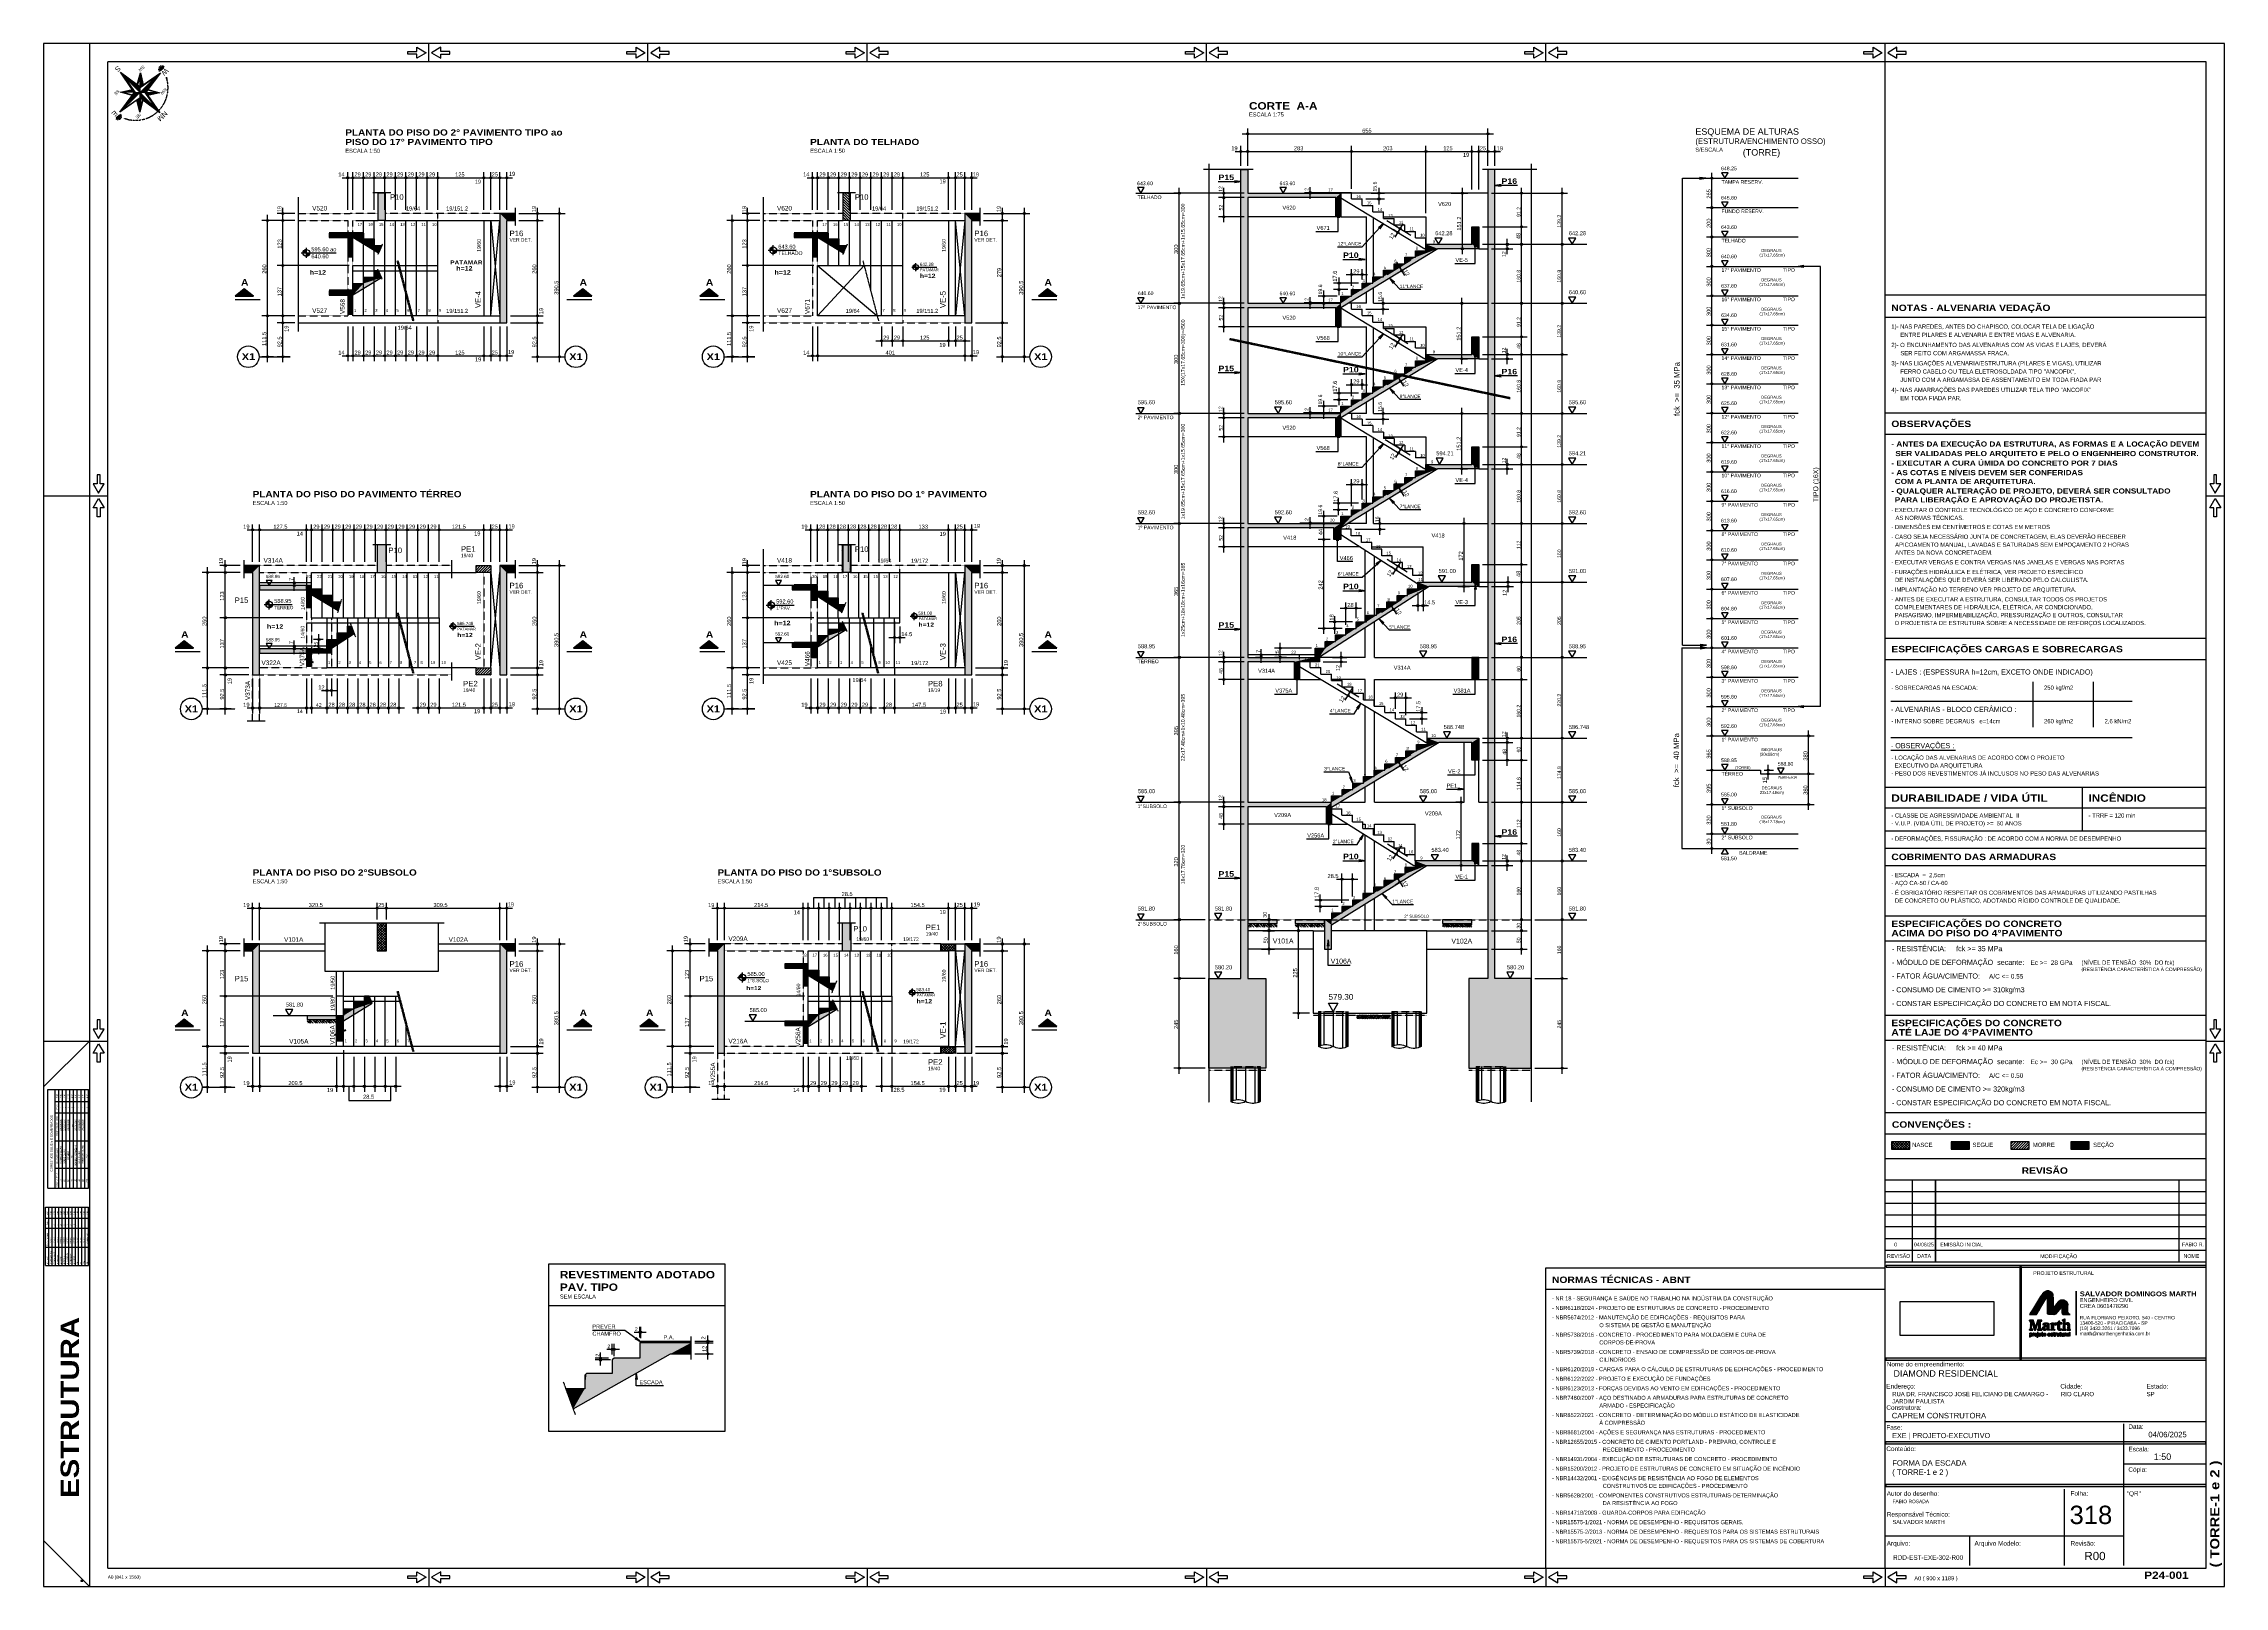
# Model space of a CAD drawing. Extents: x 0 to 5945, y 0 to 4205.
import ezdxf

# ---------------------------------------------------------------- set-up
doc = ezdxf.new("R2010")
doc.units = 0
doc.header["$MEASUREMENT"] = 0
for name, pattern in [('ESTILO_TQS_0001', [1, 0.7, -0.3]), ('ESTILO_TQS_0002', [0.4, 0.1, -0.3]), ('ESTILO_TQS_0006', [0.3, 0.2, -0.1]), ('ESTILO_TQS_0007', [2.1, 1.5, -0.2, 0.2, -0.2])]:
    doc.linetypes.add(name, pattern=pattern)
doc.layers.get('0').update_dxf_attribs({"linetype": 'CONTINUOUS'})
for name, color, linetype in [('MTH-14', 2, 'CONTINUOUS'), ('MTH-179', 1, 'CONTINUOUS'), ('MTH-18', 1, 'CONTINUOUS'), ('MTH-201', 4, 'CONTINUOUS'), ('MTH-224', 4, 'CONTINUOUS'), ('MTH-226', 6, 'CONTINUOUS'), ('MTH-230', 1, 'CONTINUOUS'), ('MTH-31', 1, 'CONTINUOUS'), ('MTH-40', 1, 'CONTINUOUS'), ('MTH-CARIMBO-TXT1', 1, 'CONTINUOUS'), ('MTH-CARIMBO-TXT2', 1, 'CONTINUOUS'), ('MTH-CARIMBOEFORMATO', 1, 'CONTINUOUS'), ('MTH-COTAS7', 31, 'CONTINUOUS'), ('MTH-DIM-PILAR', 3, 'CONTINUOUS'), ('MTH-DIM-VIGA', 3, 'CONTINUOUS'), ('MTH-EIXO-214', 4, 'CONTINUOUS'), ('MTH-EIXO-215', 1, 'CONTINUOUS'), ('MTH-EIXO-217', 8, 'CONTINUOUS'), ('MTH-FACE-VIGA', 7, 'CONTINUOUS'), ('MTH-HACHURA-PILAR', 1, 'CONTINUOUS'), ('MTH-LINHA-CORTE', 5, 'CONTINUOUS'), ('MTH-LINHA-SEÇÃO', 16, 'CONTINUOUS'), ('MTH-LINHAS-GERAIS', 7, 'CONTINUOUS'), ('MTH-LINHAS29', 3, 'CONTINUOUS'), ('MTH-MARGEM', 5, 'CONTINUOUS'), ('MTH-PILAR-MORRE', 5, 'CONTINUOUS'), ('MTH-PILAR-NASCE', 5, 'CONTINUOUS'), ('MTH-PILAR-SEGUE', 5, 'CONTINUOUS'), ('MTH-SIMB_COTA', 3, 'CONTINUOUS'), ('MTH-SOMBRA21', 150, 'CONTINUOUS'), ('MTH-SOMBRA25', 253, 'CONTINUOUS'), ('MTH-SOMBRA41', 88, 'CONTINUOUS'), ('MTH-TIT1-PILAR', 5, 'CONTINUOUS'), ('MTH-TIT1-VIGA', 5, 'CONTINUOUS'), ('MTH-TXT', 4, 'CONTINUOUS'), ('MTH-TXT-NEGRITO', 5, 'CONTINUOUS'), ('MTH-TXT-NOTAS', 3, 'CONTINUOUS'), ('MTH-TXT2', 5, 'CONTINUOUS'), ('MTH-VIGA-INVERTIDA', 7, 'ESTILO_TQS_0002')]:
    doc.layers.add(name, color=color, linetype=linetype)
doc.styles.add('TQS_ARIAL', font='arial.ttf')
doc.styles.add('TQS_ARIAL_BLACK', font='ariblk.ttf')
picture_1 = doc.add_image_def('image1.bmp', size_in_pixel=(1014, 369))

msp = doc.modelspace()

# ---------------------------------------------------------------- linework, layer by layer
at = {"layer": 'MTH-179', "linetype": 'Continuous'}
for p, q in [((5945, 4205.000488), (0, 4205.000488)), ((0, 4205.000488), (0, 0)), ((125.000008, 4205.000488), (125.000008, 0)), ((1050, 4155.000488), (1050, 4205.000488)), ((1647.5, 4155.000488), (1647.5, 4205.000488)), ((2245, 4155.000488), (2245, 4205.000488)), ((3170, 4155.000488), (3170, 4205.000488)), ((4095, 4155.000488), (4095, 4205.000488)), ((5020, 4155.000488), (5020, 4205.000488)), ((5945, 0), (5945, 4205.000488)), ((0, 2972.5), (175, 2972.5)), ((5895, 2972.5), (5945, 2972.5)), ((0, 1486.25), (175, 1486.25)), ((0, 1361.249992), (125.000008, 1486.25)), ((5895, 1486.25), (5945, 1486.25)), ((0, 125.000008), (125.000008, 0)), ((0, 0), (5945, 0)), ((1050, 50), (1050, 0)), ((1647.5, 50), (1647.5, 0)), ((2245, 50), (2245, 0)), ((3170, 50), (3170, 0)), ((4095, 50), (4095, 0)), ((5019.999995, 50), (5019.999995, 0))]:
    msp.add_line(p, q, dxfattribs=at)
for points in [[(1042.499268, 4180.000488), (1017.499268, 4165.000488), (1017.499268, 4176.250488), (992.499268, 4176.250488), (992.499268, 4183.750488), (1017.499268, 4183.750488), (1017.499268, 4195.000488), (1042.499268, 4180.000488)], [(1057.499268, 4180.000488), (1082.499268, 4165.000488), (1082.499268, 4176.250488), (1107.499268, 4176.250488), (1107.499268, 4183.750488), (1082.499268, 4183.750488), (1082.499268, 4195.000488), (1057.499268, 4180.000488)], [(1639.999268, 4180.000488), (1614.999268, 4165.000488), (1614.999268, 4176.250488), (1589.999268, 4176.250488), (1589.999268, 4183.750488), (1614.999268, 4183.750488), (1614.999268, 4195.000488), (1639.999268, 4180.000488)], [(1654.999268, 4180.000488), (1679.999268, 4165.000488), (1679.999268, 4176.250488), (1704.999268, 4176.250488), (1704.999268, 4183.750488), (1679.999268, 4183.750488), (1679.999268, 4195.000488), (1654.999268, 4180.000488)], [(2237.499268, 4180.000488), (2212.499268, 4165.000488), (2212.499268, 4176.250488), (2187.499268, 4176.250488), (2187.499268, 4183.750488), (2212.499268, 4183.750488), (2212.499268, 4195.000488), (2237.499268, 4180.000488)], [(2252.499268, 4180.000488), (2277.499268, 4165.000488), (2277.499268, 4176.250488), (2302.499268, 4176.250488), (2302.499268, 4183.750488), (2277.499268, 4183.750488), (2277.499268, 4195.000488), (2252.499268, 4180.000488)], [(3162.499268, 4180.000488), (3137.499268, 4165.000488), (3137.499268, 4176.250488), (3112.499268, 4176.250488), (3112.499268, 4183.750488), (3137.499268, 4183.750488), (3137.499268, 4195.000488), (3162.499268, 4180.000488)], [(3177.499268, 4180.000488), (3202.499268, 4165.000488), (3202.499268, 4176.250488), (3227.499268, 4176.250488), (3227.499268, 4183.750488), (3202.499268, 4183.750488), (3202.499268, 4195.000488), (3177.499268, 4180.000488)], [(4087.499268, 4180.000488), (4062.499268, 4165.000488), (4062.499268, 4176.250488), (4037.499268, 4176.250488), (4037.499268, 4183.750488), (4062.499268, 4183.750488), (4062.499268, 4195.000488), (4087.499268, 4180.000488)], [(4102.499268, 4180.000488), (4127.499268, 4165.000488), (4127.499268, 4176.250488), (4152.499268, 4176.250488), (4152.499268, 4183.750488), (4127.499268, 4183.750488), (4127.499268, 4195.000488), (4102.499268, 4180.000488)], [(5012.499268, 4180.000488), (4987.499268, 4165.000488), (4987.499268, 4176.250488), (4962.499268, 4176.250488), (4962.499268, 4183.750488), (4987.499268, 4183.750488), (4987.499268, 4195.000488), (5012.499268, 4180.000488)], [(5027.499268, 4180.000488), (5052.499268, 4165.000488), (5052.499268, 4176.250488), (5077.499268, 4176.250488), (5077.499268, 4183.750488), (5052.499268, 4183.750488), (5052.499268, 4195.000488), (5027.499268, 4180.000488)], [(150, 2980), (165, 3005), (153.75, 3005), (153.75, 3030), (146.25, 3030), (146.25, 3005), (135, 3005), (150, 2980)], [(5920, 2980), (5935, 3005), (5923.75, 3005), (5923.75, 3030), (5916.25, 3030), (5916.25, 3005), (5905, 3005), (5920, 2980)], [(150, 2965), (165, 2940), (153.75, 2940), (153.75, 2915), (146.25, 2915), (146.25, 2940), (135, 2940), (150, 2965)], [(5920, 2965), (5935, 2940), (5923.75, 2940), (5923.75, 2915), (5916.25, 2915), (5916.25, 2940), (5905, 2940), (5920, 2965)], [(150, 1493.75), (165, 1518.75), (153.75, 1518.75), (153.75, 1543.75), (146.25, 1543.75), (146.25, 1518.75), (135, 1518.75), (150, 1493.75)], [(5920, 1493.75), (5935, 1518.75), (5923.75, 1518.75), (5923.75, 1543.75), (5916.25, 1543.75), (5916.25, 1518.75), (5905, 1518.75), (5920, 1493.75)], [(150, 1478.75), (165, 1453.75), (153.75, 1453.75), (153.75, 1428.75), (146.25, 1428.75), (146.25, 1453.75), (135, 1453.75), (150, 1478.75)], [(5920, 1478.75), (5935, 1453.75), (5923.75, 1453.75), (5923.75, 1428.75), (5916.25, 1428.75), (5916.25, 1453.75), (5905, 1453.75), (5920, 1478.75)], [(1042.499268, 25), (1017.499268, 10), (1017.499268, 21.25), (992.499268, 21.25), (992.499268, 28.75), (1017.499268, 28.75), (1017.499268, 40), (1042.499268, 25)], [(1057.499268, 25), (1082.499268, 10), (1082.499268, 21.25), (1107.499268, 21.25), (1107.499268, 28.75), (1082.499268, 28.75), (1082.499268, 40), (1057.499268, 25)], [(1639.999268, 25), (1614.999268, 10), (1614.999268, 21.25), (1589.999268, 21.25), (1589.999268, 28.75), (1614.999268, 28.75), (1614.999268, 40), (1639.999268, 25)], [(1654.999268, 25), (1679.999268, 10), (1679.999268, 21.25), (1704.999268, 21.25), (1704.999268, 28.75), (1679.999268, 28.75), (1679.999268, 40), (1654.999268, 25)], [(2237.499268, 25), (2212.499268, 10), (2212.499268, 21.25), (2187.499268, 21.25), (2187.499268, 28.75), (2212.499268, 28.75), (2212.499268, 40), (2237.499268, 25)], [(2252.499268, 25), (2277.499268, 10), (2277.499268, 21.25), (2302.499268, 21.25), (2302.499268, 28.75), (2277.499268, 28.75), (2277.499268, 40), (2252.499268, 25)], [(3162.499268, 25), (3137.499268, 10), (3137.499268, 21.25), (3112.499268, 21.25), (3112.499268, 28.75), (3137.499268, 28.75), (3137.499268, 40), (3162.499268, 25)], [(3177.499268, 25), (3202.499268, 10), (3202.499268, 21.25), (3227.499268, 21.25), (3227.499268, 28.75), (3202.499268, 28.75), (3202.499268, 40), (3177.499268, 25)], [(4087.499268, 25), (4062.499268, 10), (4062.499268, 21.25), (4037.499268, 21.25), (4037.499268, 28.75), (4062.499268, 28.75), (4062.499268, 40), (4087.499268, 25)], [(4102.499268, 25), (4127.499268, 10), (4127.499268, 21.25), (4152.499268, 21.25), (4152.499268, 28.75), (4127.499268, 28.75), (4127.499268, 40), (4102.499268, 25)], [(5012.499995, 25), (4987.499995, 10), (4987.499995, 21.25), (4962.499995, 21.25), (4962.499995, 28.75), (4987.499995, 28.75), (4987.499995, 40), (5012.499995, 25)], [(5027.499995, 25), (5052.499995, 10), (5052.499995, 21.25), (5077.499995, 21.25), (5077.499995, 28.75), (5052.499995, 28.75), (5052.499995, 40), (5027.499995, 25)]]:
    msp.add_lwpolyline(points, dxfattribs=at)
at = {"layer": 'MTH-18', "linetype": 'Continuous'}
for p, q in [((702.523502, 3634.540857), (797.397493, 3634.540857)), ((716.209262, 3620.855097), (716.209262, 3648.226617)), ((1975.460417, 3641.799527), (2051.439473, 3641.799527)), ((1989.146177, 3628.113767), (1989.146177, 3655.485287)), ((2366.680535, 3595.691023), (2435.110337, 3595.691023)), ((2377.629143, 3584.742415), (2377.629143, 3606.639631)), ((5019.999995, 3459.698892), (5894.999995, 3459.698892)), ((5019.999995, 3140.556125), (5894.999995, 3140.556125)), ((601.225414, 2676.162879), (677.20447, 2676.162879)), ((614.911174, 2662.477119), (614.911174, 2689.848639)), ((1983.399216, 2660.969742), (1983.399216, 2688.341262)), ((1105.172429, 2616.747142), (1173.602231, 2616.747142)), ((1116.121037, 2605.798534), (1116.121037, 2627.69575)), ((1969.713456, 2674.655502), (2045.692512, 2674.655502)), ((2362.67794, 2644.762332), (2431.107742, 2644.762332)), ((2373.626548, 2633.813724), (2373.626548, 2655.71094)), ((5019.999995, 2122.027815), (5894.999995, 2122.027815)), ((5019.999995, 1964.5361), (5894.999995, 1964.5361)), ((5019.999922, 1759.379273), (5894.999922, 1759.379273)), ((1904.915361, 1645.814925), (1904.915361, 1673.186445)), ((1891.229601, 1659.500685), (1966.308197, 1659.500685)), ((2357.472604, 1618.770939), (2425.902406, 1618.770939)), ((2368.421212, 1607.822331), (2368.421212, 1629.719547)), ((5019.999922, 1488.843716), (5894.999922, 1488.843716)), ((5020.000105, 1233.54503), (5895.000004, 1233.54503)), ((1376.932013, 765.819813), (1857.435176, 765.819813))]:
    msp.add_line(p, q, dxfattribs=at)
at = {"layer": 'MTH-201', "linetype": 'ESTILO_TQS_0006'}
msp.add_line((3176.501102, 1817.173489), (4055.323308, 1817.173489), dxfattribs=at)
at = {"layer": 'MTH-224', "linetype": 'Continuous'}
for points in [[(2982.285921, 3812.512224), (2991.142172, 3797.173489), (2999.997542, 3812.512224), (2982.285921, 3812.512224)], [(3370.465603, 3812.471959), (3379.298607, 3797.173489), (3388.130731, 3812.471959), (3370.465603, 3812.471959)], [(4574.139882, 3853.238435), (4582.972885, 3837.939965), (4591.80501, 3853.238435), (4574.139882, 3853.238435)], [(4574.139882, 3773.238435), (4582.972885, 3757.939965), (4591.80501, 3773.238435), (4574.139882, 3773.238435)], [(4574.139882, 3693.238435), (4582.972885, 3677.939965), (4591.80501, 3693.238435), (4574.139882, 3693.238435)], [(3792.89672, 3674.997019), (3802.711723, 3657.997019), (3812.526664, 3674.997019), (3792.89672, 3674.997019)], [(4157.123529, 3674.997019), (4166.938531, 3657.997019), (4176.753473, 3674.997019), (4157.123529, 3674.997019)], [(4574.139882, 3613.238435), (4582.972885, 3597.939965), (4591.80501, 3613.238435), (4574.139882, 3613.238435)], [(2982.285921, 3512.512224), (2991.142172, 3497.173489), (2999.997542, 3512.512224), (2982.285921, 3512.512224)], [(3370.465603, 3512.471959), (3379.298607, 3497.173489), (3388.130731, 3512.471959), (3370.465603, 3512.471959)], [(4157.123529, 3514.173489), (4166.938531, 3497.173489), (4176.753473, 3514.173489), (4157.123529, 3514.173489)], [(4574.139882, 3533.238435), (4582.972885, 3517.939965), (4591.80501, 3533.238435), (4574.139882, 3533.238435)], [(4574.139882, 3453.238435), (4582.972885, 3437.939965), (4591.80501, 3453.238435), (4574.139882, 3453.238435)], [(4574.139882, 3373.238435), (4582.972885, 3357.939965), (4591.80501, 3373.238435), (4574.139882, 3373.238435)], [(4574.139882, 3293.238435), (4582.972885, 3277.939965), (4591.80501, 3293.238435), (4574.139882, 3293.238435)], [(2982.285921, 3212.512224), (2991.142172, 3197.173489), (2999.997542, 3212.512224), (2982.285921, 3212.512224)], [(3355.32862, 3214.173489), (3365.143623, 3197.173489), (3374.958564, 3214.173489), (3355.32862, 3214.173489)], [(4157.123529, 3214.173489), (4166.938531, 3197.173489), (4176.753473, 3214.173489), (4157.123529, 3214.173489)], [(4574.139882, 3213.238435), (4582.972885, 3197.939965), (4591.80501, 3213.238435), (4574.139882, 3213.238435)], [(4574.139882, 3133.238435), (4582.972885, 3117.939965), (4591.80501, 3133.238435), (4574.139882, 3133.238435)], [(3795.930524, 3074.997019), (3805.745527, 3057.997019), (3815.560468, 3074.997019), (3795.930524, 3074.997019)], [(4157.123529, 3074.997019), (4166.938531, 3057.997019), (4176.753473, 3074.997019), (4157.123529, 3074.997019)], [(4574.139882, 3053.238435), (4582.972885, 3037.939965), (4591.80501, 3053.238435), (4574.139882, 3053.238435)], [(4574.139882, 2973.238435), (4582.972885, 2957.939965), (4591.80501, 2973.238435), (4574.139882, 2973.238435)], [(3355.32862, 2914.173489), (3365.143623, 2897.173489), (3374.958564, 2914.173489), (3355.32862, 2914.173489)], [(4157.123529, 2914.173489), (4166.938531, 2897.173489), (4176.753473, 2914.173489), (4157.123529, 2914.173489)], [(2982.285921, 2912.512224), (2991.142172, 2897.173489), (2999.997542, 2912.512224), (2982.285921, 2912.512224)], [(4574.139882, 2893.238435), (4582.972885, 2877.939965), (4591.80501, 2893.238435), (4574.139882, 2893.238435)], [(4574.139882, 2813.238435), (4582.972885, 2797.939965), (4591.80501, 2813.238435), (4574.139882, 2813.238435)], [(606.961471, 2742.076474), (614.911174, 2728.307851), (622.860086, 2742.076474), (606.961471, 2742.076474)], [(1995.500878, 2742.076474), (2003.450581, 2728.307851), (2011.399493, 2742.076474), (1995.500878, 2742.076474)], [(3802.133055, 2754.173489), (3811.948058, 2737.173489), (3821.762999, 2754.173489), (3802.133055, 2754.173489)], [(4157.123529, 2754.173489), (4166.938531, 2737.173489), (4176.753473, 2754.173489), (4157.123529, 2754.173489)], [(4574.139882, 2733.238435), (4582.972885, 2717.939965), (4591.80501, 2733.238435), (4574.139882, 2733.238435)], [(4574.139882, 2653.238435), (4582.972885, 2637.939965), (4591.80501, 2653.238435), (4574.139882, 2653.238435)], [(606.961471, 2569.605037), (614.911174, 2555.836414), (622.860086, 2569.605037), (606.961471, 2569.605037)], [(1995.500878, 2585.47629), (2003.450581, 2571.707667), (2011.399493, 2585.47629), (1995.500878, 2585.47629)], [(4574.139882, 2573.238435), (4582.972885, 2557.939965), (4591.80501, 2573.238435), (4574.139882, 2573.238435)], [(2982.285921, 2547.512224), (2991.142172, 2532.173489), (2999.997542, 2547.512224), (2982.285921, 2547.512224)], [(3750.916202, 2549.173489), (3760.731204, 2532.173489), (3770.546146, 2549.173489), (3750.916202, 2549.173489)], [(4157.123529, 2549.173489), (4166.938531, 2532.173489), (4176.753473, 2549.173489), (4157.123529, 2549.173489)], [(4574.139882, 2493.238435), (4582.972885, 2477.939965), (4591.80501, 2493.238435), (4574.139882, 2493.238435)], [(4574.139882, 2413.238435), (4582.972885, 2397.939965), (4591.80501, 2413.238435), (4574.139882, 2413.238435)], [(3815.916201, 2328.956098), (3825.731204, 2311.956098), (3835.546145, 2328.956098), (3815.916201, 2328.956098)], [(4157.123529, 2328.956098), (4166.938531, 2311.956098), (4176.753473, 2328.956098), (4157.123529, 2328.956098)], [(4574.139882, 2333.238435), (4582.972885, 2317.939965), (4591.80501, 2333.238435), (4574.139882, 2333.238435)], [(4574.139882, 2239.905102), (4582.972885, 2224.606632), (4591.80501, 2239.905102), (4574.139882, 2239.905102)], [(4726.87093, 2229.906632), (4735.704817, 2214.606632), (4744.537825, 2229.906632), (4726.87093, 2229.906632)], [(2982.285921, 2152.512224), (2991.142172, 2137.173489), (2999.997542, 2152.512224), (2982.285921, 2152.512224)], [(3750.916202, 2154.173489), (3760.731204, 2137.173489), (3770.546146, 2154.173489), (3750.916202, 2154.173489)], [(4157.123529, 2154.173489), (4166.938531, 2137.173489), (4176.753473, 2154.173489), (4157.123529, 2154.173489)], [(4574.139882, 2146.571768), (4582.972885, 2131.273298), (4591.80501, 2146.571768), (4574.139882, 2146.571768)], [(4574.139882, 2066.571768), (4582.972885, 2051.273298), (4591.80501, 2066.571768), (4574.139882, 2066.571768)], [(3782.556515, 1994.173489), (3792.371517, 1977.173489), (3802.186458, 1994.173489), (3782.556515, 1994.173489)], [(4157.123529, 1994.173489), (4166.938531, 1977.173489), (4176.753473, 1994.173489), (4157.123529, 1994.173489)], [(4574.139882, 1995.974828), (4582.972885, 2011.273298), (4591.80501, 1995.974828), (4574.139882, 1995.974828)], [(2982.285921, 1832.512224), (2991.142172, 1817.173489), (2999.997542, 1832.512224), (2982.285921, 1832.512224)], [(3192.386471, 1834.173489), (3202.201474, 1817.173489), (3212.016415, 1834.173489), (3192.386471, 1834.173489)], [(4157.123529, 1834.173489), (4166.938531, 1817.173489), (4176.753473, 1834.173489), (4157.123529, 1834.173489)], [(3192.386471, 1674.173489), (3202.201474, 1657.173489), (3212.016415, 1674.173489), (3192.386471, 1674.173489)], [(3988.553838, 1674.173489), (3998.36884, 1657.173489), (4008.183782, 1674.173489), (3988.553838, 1674.173489)], [(659.775735, 1572.490144), (669.590737, 1555.490144), (679.405679, 1572.490144), (659.775735, 1572.490144)], [(1923.70855, 1557.448429), (1933.523553, 1540.448429), (1943.338494, 1557.448429), (1923.70855, 1557.448429)], [(3528.200731, 1589.203286), (3515.481206, 1567.173489), (3502.762947, 1589.203286), (3528.200731, 1589.203286)]]:
    msp.add_lwpolyline(points, dxfattribs=at)
at = {"layer": 'MTH-226', "linetype": 'Continuous'}
for p, q in [((5895.000097, 4155.000488), (5020.000097, 4155.000488)), ((5894.999995, 3519.698892), (5019.999995, 3519.698892)), ((5019.999995, 3198.556125), (5894.999995, 3198.556125)), ((5020.000152, 2584.306372), (5895.000152, 2584.306372)), ((5019.999995, 2178.527815), (5894.999995, 2178.527815)), ((5557.500023, 2178.527815), (5557.500023, 2059.027815)), ((5019.999968, 2059.027815), (5894.999968, 2059.027815)), ((5019.999995, 2012.0361), (5894.999995, 2012.0361)), ((5019.999995, 1827.379273), (5894.999995, 1827.379273)), ((5019.999995, 1556.843716), (5894.999995, 1556.843716)), ((5020.000105, 1291.54503), (5895.000004, 1291.54503)), ((5019.999995, 1166.068479), (5894.999995, 1166.068479)), ((5020, 1166.068479), (5895, 1166.068479)), ((4094.999995, 868.480942), (5019.999995, 868.480942)), ((4094.999995, 868.480942), (4969.999995, 868.480942)), ((4095.000097, 868.480942), (4970.000096, 868.480942))]:
    msp.add_line(p, q, dxfattribs=at)
at = {"layer": 'MTH-230', "linetype": 'Continuous'}
for p, q in [((5019.999995, 50), (5019.999995, 4155.000488)), ((4532.972885, 3837.939965), (4782.972885, 3837.939965)), ((4532.972885, 3757.939965), (4782.972885, 3757.939965)), ((1218.888562, 3463.093039), (1243.888565, 3723.093039)), ((1218.888562, 3723.093039), (1243.888565, 3463.093039)), ((2511.078518, 3723.093076), (2486.078516, 3463.093076)), ((2511.078518, 3463.093076), (2486.078516, 3723.093076)), ((3662.037579, 3722.770015), (3727.416803, 3682.985497)), ((4532.972885, 3677.939965), (4782.972885, 3677.939965)), ((2236.774006, 3600.093005), (2110.078516, 3463.093076)), ((2110.078516, 3600.093005), (2272.512241, 3463.093076)), ((3662.763137, 3576.01848), (3727.295677, 3615.287774)), ((4532.972885, 3597.939965), (4782.972885, 3597.939965)), ((4532.972885, 3517.939965), (4782.972885, 3517.939965)), ((3657.037167, 3425.812862), (3719.241651, 3387.960235)), ((4532.972885, 3437.939965), (4782.972885, 3437.939965)), ((4532.972885, 3357.939965), (4782.972885, 3357.939965)), ((3662.425238, 3275.812862), (3730.258094, 3317.090462)), ((4532.972885, 3277.939965), (4782.972885, 3277.939965)), ((4532.972885, 3197.939965), (4782.972885, 3197.939965)), ((3657.037167, 3125.812862), (3725.538599, 3084.128421)), ((4532.972885, 3117.939965), (4782.972885, 3117.939965)), ((4532.972885, 3037.939965), (4782.972885, 3037.939965)), ((3662.425238, 2975.812862), (3731.383666, 3017.775394)), ((4532.972885, 2957.939965), (4782.972885, 2957.939965)), ((4532.972885, 2877.939965), (4782.972885, 2877.939965)), ((3662.441966, 2800.198713), (3717.107063, 2765.056865)), ((4532.972885, 2797.939965), (4782.972885, 2797.939965)), ((1218.888562, 2503.207684), (1243.888564, 2763.207684)), ((1218.888562, 2763.207684), (1243.888564, 2503.207684)), ((2486.078516, 2503.207684), (2511.078519, 2763.207684)), ((2486.078516, 2763.207684), (2511.078519, 2503.207684)), ((3646.931393, 2655.49861), (3701.851012, 2690.80408)), ((4532.972885, 2717.939965), (4782.972885, 2717.939965)), ((4532.972885, 2637.939965), (4782.972885, 2637.939965)), ((4532.972885, 2557.939965), (4782.972885, 2557.939965)), ((5020.000152, 2526.306372), (5895.000152, 2526.306372)), ((3526.175976, 2460.102578), (3585.003874, 2424.647083)), ((4532.972885, 2477.939965), (4782.972885, 2477.939965)), ((5423.380549, 2341.58634), (5423.380549, 2465.306372)), ((5588.380549, 2341.58634), (5588.380549, 2465.306372)), ((4532.972885, 2397.939965), (4782.972885, 2397.939965)), ((5035.841348, 2412.479389), (5693.380549, 2412.479389)), ((3666.694329, 2231.021579), (3726.915215, 2267.316626)), ((4532.972885, 2317.939965), (4826.706439, 2317.939965)), ((5035.841348, 2313.651493), (5693.380549, 2313.651493)), ((5035.841348, 2279.651493), (5211.855393, 2279.651493)), ((4532.972885, 2224.606632), (4680.162678, 2224.606632)), ((4680.162678, 2224.606632), (4680.162678, 2214.606632)), ((4680.162678, 2214.606632), (4826.706439, 2214.606632)), ((4532.972885, 2131.273298), (4826.706439, 2131.273298)), ((3663.410903, 2024.312859), (3718.470671, 1989.967585)), ((4532.972885, 2051.273298), (4782.972885, 2051.273298)), ((4532.972885, 2011.273298), (4782.972885, 2011.273298)), ((3710.481205, 1941.617934), (3635.718497, 1894.982326)), ((2486.078516, 1471.948446), (2511.078518, 1731.948446)), ((2486.078516, 1731.948446), (2511.078518, 1471.948446)), ((3477.693706, 1567.173489), (3477.693706, 1472.589199)), ((3481.115581, 1567.173489), (3481.112456, 1474.084511)), ((3489.949956, 1567.173489), (3489.949956, 1476.362636)), ((3515.481206, 1567.173489), (3515.481206, 1471.412636)), ((3541.012456, 1567.173489), (3541.012456, 1466.462636)), ((3549.846831, 1567.173489), (3549.849956, 1468.740761)), ((3553.268706, 1567.173489), (3553.268706, 1470.234511)), ((3677.693706, 1567.173489), (3677.693706, 1472.589199)), ((3681.115581, 1567.173489), (3681.112456, 1474.084511)), ((3689.949956, 1567.173489), (3689.949956, 1476.362636)), ((3715.481206, 1567.173489), (3715.481206, 1471.412636)), ((3741.012456, 1567.173489), (3741.012456, 1466.462636)), ((3749.846831, 1567.173489), (3749.849956, 1468.740761)), ((3753.268706, 1567.173489), (3753.268706, 1470.234511)), ((3238.927719, 1417.173489), (3238.927719, 1322.589199)), ((3242.349594, 1417.173489), (3242.346469, 1324.084511)), ((3251.183969, 1417.173489), (3251.183969, 1326.362636)), ((3276.715219, 1417.173489), (3276.715219, 1321.412636)), ((3302.246469, 1417.173489), (3302.246469, 1316.462636)), ((3311.080844, 1417.173489), (3311.083969, 1318.740761)), ((3314.502719, 1417.173489), (3314.502719, 1320.234511)), ((3907.841231, 1417.173489), (3907.841231, 1322.589199)), ((3911.263106, 1417.173489), (3911.259981, 1324.084511)), ((3920.097481, 1417.173489), (3920.097481, 1326.362636)), ((3945.628731, 1417.173489), (3945.628731, 1321.412636)), ((3971.159981, 1417.173489), (3971.159981, 1316.462636)), ((3979.994356, 1417.173489), (3979.997481, 1318.740761)), ((3983.416231, 1417.173489), (3983.416231, 1320.234511)), ((11.917418, 1354.506914), (122.500004, 1354.506914)), ((31.917418, 1321.238018), (122.500004, 1321.238018)), ((31.917418, 1290.933458), (122.500004, 1290.933458)), ((31.917418, 1214.638648), (122.500004, 1214.638648)), ((31.917418, 1140.146292), (122.500004, 1140.146292)), ((5019.999995, 50), (5019.999995, 1166.068479)), ((11.917418, 1085.407267), (122.500004, 1085.407267)), ((5.500004, 1033.733895), (122.500004, 1033.733895)), ((5.500004, 1003.791888), (122.500004, 1003.791888)), ((5.500004, 976.517784), (122.500004, 976.517784)), ((5.500004, 924.218987), (122.500004, 924.218987)), ((5.500004, 874.953865), (122.500004, 874.953865)), ((4094.999995, 50), (4094.999995, 868.480942)), ((4095.000097, 810.480942), (5019.999995, 810.480942)), ((5539.707208, 804.296653), (5539.707208, 684.296653)), ((5541.207208, 804.296653), (5541.207208, 684.296653))]:
    msp.add_line(p, q, dxfattribs=at)
for points in [[(11.917418, 1085.407267), (11.917418, 1354.506914)], [(31.917418, 1085.407267), (31.917418, 1354.506914)], [(41.917418, 1085.407267), (41.917418, 1354.506914)], [(51.917418, 1085.407267), (51.917418, 1354.506914)], [(61.917418, 1085.407267), (61.917418, 1354.506914)], [(71.917418, 1085.407267), (71.917418, 1354.506914)], [(81.917418, 1085.407267), (81.917418, 1354.506914)], [(91.917418, 1085.407267), (91.917418, 1354.506914)], [(101.917418, 1085.407267), (101.917418, 1354.506914)], [(111.917418, 1085.407267), (111.917418, 1354.506914)], [(122.500004, 1085.407267), (122.500004, 1354.506914)], [(5.500004, 874.953865), (5.500004, 1033.733895)], [(14.500004, 874.953865), (14.500004, 1033.733895)], [(23.500004, 874.953865), (23.500004, 1033.733895)], [(32.500004, 874.953865), (32.500004, 1033.733895)], [(41.500004, 874.953865), (41.500004, 1033.733895)], [(50.500004, 874.953865), (50.500004, 1033.733895)], [(59.500004, 874.953865), (59.500004, 1033.733895)], [(68.500004, 874.953865), (68.500004, 1033.733895)], [(77.500004, 874.953865), (77.500004, 1033.733895)], [(86.500004, 874.953865), (86.500004, 1033.733895)], [(95.500004, 874.953865), (95.500004, 1033.733895)], [(104.500004, 874.953865), (104.500004, 1033.733895)], [(113.500004, 874.953865), (113.500004, 1033.733895)], [(122.500004, 874.953865), (122.500004, 1033.733895)]]:
    msp.add_lwpolyline(points, dxfattribs=at)
for centre, radius in [((716.209262, 3634.540857), 9.12384), ((1989.146177, 3641.799527), 9.12384), ((2377.629143, 3595.691023), 7.299072), ((558.169746, 3351.593041), 29.418879), ((1450.920864, 3351.593041), 29.418879), ((1825.3597, 3351.593041), 29.418879), ((2718.110819, 3351.593041), 29.418879), ((614.911174, 2676.162879), 9.12384), ((1983.399216, 2674.655502), 9.12384), ((1116.121037, 2616.747142), 7.299072), ((2373.626548, 2644.762332), 7.299072), ((402.504242, 2391.707687), 29.418879), ((1450.920864, 2391.707687), 29.418879), ((1825.3597, 2391.707687), 29.418879), ((2718.110819, 2391.707687), 29.418879), ((1904.915361, 1659.500685), 9.12384), ((2368.421212, 1618.770939), 7.299072), ((402.504242, 1360.448449), 29.418879), ((1450.920864, 1360.448449), 29.418879), ((1669.694196, 1360.448449), 29.418879), ((2718.110819, 1360.448449), 29.418879)]:
    msp.add_circle(centre, radius, dxfattribs=at)
at = {"layer": 'MTH-31', "linetype": 'Continuous'}
for points in [[(716.209262, 3634.540857), (716.209262, 3643.664697), (715.00708, 3643.584952), (713.519555, 3643.259292), (711.851158, 3642.556293), (709.177267, 3640.354186), (708.331485, 3639.143317), (707.299039, 3636.50373), (707.116161, 3635.289297), (707.085422, 3634.540857), (716.209262, 3634.540857)], [(716.209039, 3634.540857), (725.333324, 3634.541302), (725.25358, 3633.338452), (724.927919, 3631.851373), (724.22492, 3630.18253), (722.022814, 3627.509085), (720.811722, 3626.66308), (718.172357, 3625.630857), (716.957702, 3625.447756), (716.209484, 3625.417017), (716.209039, 3634.540857)], [(1989.146177, 3641.799527), (1989.146177, 3650.923367), (1987.943995, 3650.843622), (1986.456471, 3650.517962), (1984.788073, 3649.814963), (1982.114182, 3647.612856), (1981.2684, 3646.401987), (1980.235954, 3643.7624), (1980.053076, 3642.547967), (1980.022337, 3641.799527), (1989.146177, 3641.799527)], [(1989.145954, 3641.799527), (1998.27024, 3641.799972), (1998.190495, 3640.597122), (1997.864835, 3639.110043), (1997.161836, 3637.4412), (1994.959729, 3634.767755), (1993.748637, 3633.92175), (1991.109273, 3632.889527), (1989.894617, 3632.706426), (1989.1464, 3632.675687), (1989.145954, 3641.799527)], [(2377.629143, 3595.691023), (2377.629143, 3602.990095), (2376.667398, 3602.926299), (2375.477378, 3602.665771), (2374.14266, 3602.103372), (2372.003547, 3600.341686), (2371.326922, 3599.372991), (2370.500965, 3597.261321), (2370.354663, 3596.289775), (2370.330071, 3595.691023), (2377.629143, 3595.691023)], [(2377.628965, 3595.691023), (2384.928393, 3595.691379), (2384.864598, 3594.729099), (2384.604069, 3593.539436), (2384.04167, 3592.204362), (2382.279985, 3590.065605), (2381.311111, 3589.388802), (2379.19962, 3588.563023), (2378.227895, 3588.416542), (2377.629321, 3588.391951), (2377.628965, 3595.691023)], [(614.911174, 2676.162879), (614.911174, 2685.286719), (613.708992, 2685.206975), (612.221467, 2684.881314), (610.55307, 2684.178315), (607.879179, 2681.976209), (607.033397, 2680.76534), (606.000951, 2678.125752), (605.818073, 2676.911319), (605.787334, 2676.162879), (614.911174, 2676.162879)], [(614.910951, 2676.162879), (624.035236, 2676.163325), (623.955492, 2674.960475), (623.629831, 2673.473396), (622.926832, 2671.804553), (620.724726, 2669.131107), (619.513634, 2668.285103), (616.874269, 2667.252879), (615.659614, 2667.069779), (614.911396, 2667.039039), (614.910951, 2676.162879)], [(1983.399216, 2674.655502), (1983.399216, 2683.779342), (1982.197034, 2683.699597), (1980.709509, 2683.373937), (1979.041112, 2682.670938), (1976.367221, 2680.468831), (1975.521439, 2679.257962), (1974.488993, 2676.618375), (1974.306115, 2675.403942), (1974.275376, 2674.655502), (1983.399216, 2674.655502)], [(1116.121037, 2616.747142), (1116.121037, 2624.046214), (1115.159291, 2623.982419), (1113.969272, 2623.72189), (1112.634554, 2623.159491), (1110.495441, 2621.397806), (1109.818816, 2620.429111), (1108.992859, 2618.317441), (1108.846556, 2617.345894), (1108.821965, 2616.747142), (1116.121037, 2616.747142)], [(1116.120859, 2616.747142), (1123.420287, 2616.747499), (1123.356491, 2615.785219), (1123.095963, 2614.595556), (1122.533564, 2613.260481), (1120.771879, 2611.121725), (1119.803005, 2610.444921), (1117.691513, 2609.619142), (1116.719789, 2609.472662), (1116.121215, 2609.44807), (1116.120859, 2616.747142)], [(1983.398993, 2674.655502), (1992.523278, 2674.655947), (1992.443534, 2673.453097), (1992.117873, 2671.966018), (1991.414874, 2670.297175), (1989.212768, 2667.62373), (1988.001676, 2666.777725), (1985.362311, 2665.745502), (1984.147656, 2665.562401), (1983.399438, 2665.531662), (1983.398993, 2674.655502)], [(2373.626548, 2644.762332), (2373.626548, 2652.061404), (2372.664803, 2651.997608), (2371.474783, 2651.73708), (2370.140065, 2651.174681), (2368.000952, 2649.412996), (2367.324327, 2648.4443), (2366.49837, 2646.33263), (2366.352068, 2645.361084), (2366.327476, 2644.762332), (2373.626548, 2644.762332)], [(2373.62637, 2644.762332), (2380.925798, 2644.762688), (2380.862003, 2643.800408), (2380.601474, 2642.610745), (2380.039075, 2641.275671), (2378.27739, 2639.136914), (2377.308516, 2638.460111), (2375.197025, 2637.634332), (2374.2253, 2637.487852), (2373.626726, 2637.46326), (2373.62637, 2644.762332)], [(1904.915361, 1659.500685), (1904.915361, 1668.624525), (1903.713179, 1668.544781), (1902.225655, 1668.21912), (1900.557257, 1667.516121), (1897.883366, 1665.314015), (1897.037585, 1664.103146), (1896.005138, 1661.463558), (1895.822261, 1660.249125), (1895.791521, 1659.500685), (1904.915361, 1659.500685)], [(1904.915138, 1659.500685), (1914.039424, 1659.501131), (1913.959679, 1658.298281), (1913.634019, 1656.811202), (1912.93102, 1655.142359), (1910.728913, 1652.468913), (1909.517822, 1651.622909), (1906.878457, 1650.590685), (1905.663801, 1650.407585), (1904.915584, 1650.376845), (1904.915138, 1659.500685)], [(2368.421212, 1618.770939), (2368.421212, 1626.070011), (2367.459467, 1626.006216), (2366.269447, 1625.745687), (2364.934729, 1625.183288), (2362.795616, 1623.421603), (2362.118991, 1622.452908), (2361.293034, 1620.341238), (2361.146732, 1619.369691), (2361.12214, 1618.770939), (2368.421212, 1618.770939)], [(2368.421034, 1618.770939), (2375.720462, 1618.771296), (2375.656667, 1617.809016), (2375.396138, 1616.619352), (2374.833739, 1615.284278), (2373.072054, 1613.145522), (2372.103181, 1612.468718), (2369.991689, 1611.642939), (2369.019964, 1611.496459), (2368.42139, 1611.471867), (2368.421034, 1618.770939)]]:
    msp.add_lwpolyline(points, dxfattribs=at)
for points in [[(716.209262, 3634.540857), (707.116161, 3635.289297), (707.085422, 3634.540857)], [(716.209262, 3634.540857), (707.085422, 3634.540857), (716.209262, 3634.540857)], [(716.209262, 3634.540857), (707.299039, 3636.50373), (707.116161, 3635.289297)], [(716.209262, 3634.540857), (708.331485, 3639.143317), (707.299039, 3636.50373)], [(716.209262, 3634.540857), (709.177267, 3640.354186), (708.331485, 3639.143317)], [(716.209262, 3634.540857), (711.851158, 3642.556293), (709.177267, 3640.354186)], [(716.209262, 3634.540857), (713.519555, 3643.259292), (711.851158, 3642.556293)], [(716.209262, 3634.540857), (715.00708, 3643.584952), (713.519555, 3643.259292)], [(716.209262, 3634.540857), (716.209262, 3643.664697), (715.00708, 3643.584952)], [(716.209039, 3634.540857), (725.333324, 3634.541302), (725.25358, 3633.338452)], [(716.209039, 3634.540857), (725.25358, 3633.338452), (724.927919, 3631.851373)], [(716.209039, 3634.540857), (724.927919, 3631.851373), (724.22492, 3630.18253)], [(716.209039, 3634.540857), (724.22492, 3630.18253), (722.022814, 3627.509085)], [(716.209039, 3634.540857), (722.022814, 3627.509085), (720.811722, 3626.66308)], [(716.209039, 3634.540857), (720.811722, 3626.66308), (718.172357, 3625.630857)], [(716.209039, 3634.540857), (718.172357, 3625.630857), (716.957702, 3625.447756)], [(716.209039, 3634.540857), (716.957702, 3625.447756), (716.209484, 3625.417017)], [(716.209039, 3634.540857), (716.209484, 3625.417017), (716.209039, 3634.540857)], [(1989.146177, 3641.799527), (1980.053076, 3642.547967), (1980.022337, 3641.799527)], [(1989.146177, 3641.799527), (1980.022337, 3641.799527), (1989.146177, 3641.799527)], [(1989.146177, 3641.799527), (1980.235954, 3643.7624), (1980.053076, 3642.547967)], [(1989.146177, 3641.799527), (1981.2684, 3646.401987), (1980.235954, 3643.7624)], [(1989.146177, 3641.799527), (1982.114182, 3647.612856), (1981.2684, 3646.401987)], [(1989.146177, 3641.799527), (1984.788073, 3649.814963), (1982.114182, 3647.612856)], [(1989.146177, 3641.799527), (1986.456471, 3650.517962), (1984.788073, 3649.814963)], [(1989.146177, 3641.799527), (1987.943995, 3650.843622), (1986.456471, 3650.517962)], [(1989.146177, 3641.799527), (1989.146177, 3650.923367), (1987.943995, 3650.843622)], [(1989.145954, 3641.799527), (1998.27024, 3641.799972), (1998.190495, 3640.597122)], [(1989.145954, 3641.799527), (1998.190495, 3640.597122), (1997.864835, 3639.110043)], [(1989.145954, 3641.799527), (1997.864835, 3639.110043), (1997.161836, 3637.4412)], [(1989.145954, 3641.799527), (1997.161836, 3637.4412), (1994.959729, 3634.767755)], [(1989.145954, 3641.799527), (1994.959729, 3634.767755), (1993.748637, 3633.92175)], [(1989.145954, 3641.799527), (1993.748637, 3633.92175), (1991.109273, 3632.889527)], [(1989.145954, 3641.799527), (1991.109273, 3632.889527), (1989.894617, 3632.706426)], [(1989.145954, 3641.799527), (1989.894617, 3632.706426), (1989.1464, 3632.675687)], [(1989.145954, 3641.799527), (1989.1464, 3632.675687), (1989.145954, 3641.799527)], [(2377.629143, 3595.691023), (2370.354663, 3596.289775), (2370.330071, 3595.691023)], [(2377.629143, 3595.691023), (2370.330071, 3595.691023), (2377.629143, 3595.691023)], [(2377.629143, 3595.691023), (2370.500965, 3597.261321), (2370.354663, 3596.289775)], [(2377.629143, 3595.691023), (2371.326922, 3599.372991), (2370.500965, 3597.261321)], [(2377.629143, 3595.691023), (2372.003547, 3600.341686), (2371.326922, 3599.372991)], [(2377.629143, 3595.691023), (2374.14266, 3602.103372), (2372.003547, 3600.341686)], [(2377.629143, 3595.691023), (2375.477378, 3602.665771), (2374.14266, 3602.103372)], [(2377.629143, 3595.691023), (2376.667398, 3602.926299), (2375.477378, 3602.665771)], [(2377.629143, 3595.691023), (2377.629143, 3602.990095), (2376.667398, 3602.926299)], [(2377.628965, 3595.691023), (2384.928393, 3595.691379), (2384.864598, 3594.729099)], [(2377.628965, 3595.691023), (2384.864598, 3594.729099), (2384.604069, 3593.539436)], [(2377.628965, 3595.691023), (2384.604069, 3593.539436), (2384.04167, 3592.204362)], [(2377.628965, 3595.691023), (2384.04167, 3592.204362), (2382.279985, 3590.065605)], [(2377.628965, 3595.691023), (2382.279985, 3590.065605), (2381.311111, 3589.388802)], [(2377.628965, 3595.691023), (2381.311111, 3589.388802), (2379.19962, 3588.563023)], [(2377.628965, 3595.691023), (2379.19962, 3588.563023), (2378.227895, 3588.416542)], [(2377.628965, 3595.691023), (2378.227895, 3588.416542), (2377.629321, 3588.391951)], [(2377.628965, 3595.691023), (2377.629321, 3588.391951), (2377.628965, 3595.691023)], [(614.911174, 2676.162879), (605.818073, 2676.911319), (605.787334, 2676.162879)], [(614.911174, 2676.162879), (605.787334, 2676.162879), (614.911174, 2676.162879)], [(614.911174, 2676.162879), (606.000951, 2678.125752), (605.818073, 2676.911319)], [(614.911174, 2676.162879), (607.033397, 2680.76534), (606.000951, 2678.125752)], [(614.911174, 2676.162879), (607.879179, 2681.976209), (607.033397, 2680.76534)], [(614.911174, 2676.162879), (610.55307, 2684.178315), (607.879179, 2681.976209)], [(614.911174, 2676.162879), (612.221467, 2684.881314), (610.55307, 2684.178315)], [(614.911174, 2676.162879), (613.708992, 2685.206975), (612.221467, 2684.881314)], [(614.911174, 2676.162879), (614.911174, 2685.286719), (613.708992, 2685.206975)], [(614.910951, 2676.162879), (624.035236, 2676.163325), (623.955492, 2674.960475)], [(614.910951, 2676.162879), (623.955492, 2674.960475), (623.629831, 2673.473396)], [(614.910951, 2676.162879), (623.629831, 2673.473396), (622.926832, 2671.804553)], [(614.910951, 2676.162879), (622.926832, 2671.804553), (620.724726, 2669.131107)], [(614.910951, 2676.162879), (620.724726, 2669.131107), (619.513634, 2668.285103)], [(614.910951, 2676.162879), (619.513634, 2668.285103), (616.874269, 2667.252879)], [(614.910951, 2676.162879), (616.874269, 2667.252879), (615.659614, 2667.069779)], [(614.910951, 2676.162879), (615.659614, 2667.069779), (614.911396, 2667.039039)], [(614.910951, 2676.162879), (614.911396, 2667.039039), (614.910951, 2676.162879)], [(1983.399216, 2674.655502), (1974.306115, 2675.403942), (1974.275376, 2674.655502)], [(1983.399216, 2674.655502), (1974.488993, 2676.618375), (1974.306115, 2675.403942)], [(1983.399216, 2674.655502), (1975.521439, 2679.257962), (1974.488993, 2676.618375)], [(1983.399216, 2674.655502), (1976.367221, 2680.468831), (1975.521439, 2679.257962)], [(1983.399216, 2674.655502), (1979.041112, 2682.670938), (1976.367221, 2680.468831)], [(1983.399216, 2674.655502), (1980.709509, 2683.373937), (1979.041112, 2682.670938)], [(1983.399216, 2674.655502), (1982.197034, 2683.699597), (1980.709509, 2683.373937)], [(1983.399216, 2674.655502), (1983.399216, 2683.779342), (1982.197034, 2683.699597)], [(1116.121037, 2616.747142), (1108.846556, 2617.345894), (1108.821965, 2616.747142)], [(1116.121037, 2616.747142), (1108.821965, 2616.747142), (1116.121037, 2616.747142)], [(1116.121037, 2616.747142), (1108.992859, 2618.317441), (1108.846556, 2617.345894)], [(1116.121037, 2616.747142), (1109.818816, 2620.429111), (1108.992859, 2618.317441)], [(1116.121037, 2616.747142), (1110.495441, 2621.397806), (1109.818816, 2620.429111)], [(1116.121037, 2616.747142), (1112.634554, 2623.159491), (1110.495441, 2621.397806)], [(1116.121037, 2616.747142), (1113.969272, 2623.72189), (1112.634554, 2623.159491)], [(1116.121037, 2616.747142), (1115.159291, 2623.982419), (1113.969272, 2623.72189)], [(1116.121037, 2616.747142), (1116.121037, 2624.046214), (1115.159291, 2623.982419)], [(1116.120859, 2616.747142), (1123.420287, 2616.747499), (1123.356491, 2615.785219)], [(1116.120859, 2616.747142), (1123.356491, 2615.785219), (1123.095963, 2614.595556)], [(1116.120859, 2616.747142), (1123.095963, 2614.595556), (1122.533564, 2613.260481)], [(1116.120859, 2616.747142), (1122.533564, 2613.260481), (1120.771879, 2611.121725)], [(1116.120859, 2616.747142), (1120.771879, 2611.121725), (1119.803005, 2610.444921)], [(1116.120859, 2616.747142), (1119.803005, 2610.444921), (1117.691513, 2609.619142)], [(1116.120859, 2616.747142), (1117.691513, 2609.619142), (1116.719789, 2609.472662)], [(1116.120859, 2616.747142), (1116.719789, 2609.472662), (1116.121215, 2609.44807)], [(1116.120859, 2616.747142), (1116.121215, 2609.44807), (1116.120859, 2616.747142)], [(1983.399216, 2674.655502), (1974.275376, 2674.655502), (1983.399216, 2674.655502)], [(1983.398993, 2674.655502), (1992.523278, 2674.655947), (1992.443534, 2673.453097)], [(1983.398993, 2674.655502), (1992.443534, 2673.453097), (1992.117873, 2671.966018)], [(1983.398993, 2674.655502), (1992.117873, 2671.966018), (1991.414874, 2670.297175)], [(1983.398993, 2674.655502), (1991.414874, 2670.297175), (1989.212768, 2667.62373)], [(1983.398993, 2674.655502), (1989.212768, 2667.62373), (1988.001676, 2666.777725)], [(1983.398993, 2674.655502), (1988.001676, 2666.777725), (1985.362311, 2665.745502)], [(1983.398993, 2674.655502), (1985.362311, 2665.745502), (1984.147656, 2665.562401)], [(1983.398993, 2674.655502), (1984.147656, 2665.562401), (1983.399438, 2665.531662)], [(1983.398993, 2674.655502), (1983.399438, 2665.531662), (1983.398993, 2674.655502)], [(2373.626548, 2644.762332), (2366.352068, 2645.361084), (2366.327476, 2644.762332)], [(2373.626548, 2644.762332), (2366.327476, 2644.762332), (2373.626548, 2644.762332)], [(2373.626548, 2644.762332), (2366.49837, 2646.33263), (2366.352068, 2645.361084)], [(2373.626548, 2644.762332), (2367.324327, 2648.4443), (2366.49837, 2646.33263)], [(2373.626548, 2644.762332), (2368.000952, 2649.412996), (2367.324327, 2648.4443)], [(2373.626548, 2644.762332), (2370.140065, 2651.174681), (2368.000952, 2649.412996)], [(2373.626548, 2644.762332), (2371.474783, 2651.73708), (2370.140065, 2651.174681)], [(2373.626548, 2644.762332), (2372.664803, 2651.997608), (2371.474783, 2651.73708)], [(2373.626548, 2644.762332), (2373.626548, 2652.061404), (2372.664803, 2651.997608)], [(2373.62637, 2644.762332), (2380.925798, 2644.762688), (2380.862003, 2643.800408)], [(2373.62637, 2644.762332), (2380.862003, 2643.800408), (2380.601474, 2642.610745)], [(2373.62637, 2644.762332), (2380.601474, 2642.610745), (2380.039075, 2641.275671)], [(2373.62637, 2644.762332), (2380.039075, 2641.275671), (2378.27739, 2639.136914)], [(2373.62637, 2644.762332), (2378.27739, 2639.136914), (2377.308516, 2638.460111)], [(2373.62637, 2644.762332), (2377.308516, 2638.460111), (2375.197025, 2637.634332)], [(2373.62637, 2644.762332), (2375.197025, 2637.634332), (2374.2253, 2637.487852)], [(2373.62637, 2644.762332), (2374.2253, 2637.487852), (2373.626726, 2637.46326)], [(2373.62637, 2644.762332), (2373.626726, 2637.46326), (2373.62637, 2644.762332)], [(1904.915361, 1659.500685), (1897.883366, 1665.314015), (1897.037585, 1664.103146)], [(1904.915361, 1659.500685), (1900.557257, 1667.516121), (1897.883366, 1665.314015)], [(1904.915361, 1659.500685), (1902.225655, 1668.21912), (1900.557257, 1667.516121)], [(1904.915361, 1659.500685), (1903.713179, 1668.544781), (1902.225655, 1668.21912)], [(1904.915361, 1659.500685), (1904.915361, 1668.624525), (1903.713179, 1668.544781)], [(1904.915361, 1659.500685), (1895.822261, 1660.249125), (1895.791521, 1659.500685)], [(1904.915361, 1659.500685), (1895.791521, 1659.500685), (1904.915361, 1659.500685)], [(1904.915361, 1659.500685), (1896.005138, 1661.463558), (1895.822261, 1660.249125)], [(1904.915361, 1659.500685), (1897.037585, 1664.103146), (1896.005138, 1661.463558)], [(1904.915138, 1659.500685), (1914.039424, 1659.501131), (1913.959679, 1658.298281)], [(1904.915138, 1659.500685), (1913.959679, 1658.298281), (1913.634019, 1656.811202)], [(1904.915138, 1659.500685), (1913.634019, 1656.811202), (1912.93102, 1655.142359)], [(1904.915138, 1659.500685), (1912.93102, 1655.142359), (1910.728913, 1652.468913)], [(1904.915138, 1659.500685), (1910.728913, 1652.468913), (1909.517822, 1651.622909)], [(1904.915138, 1659.500685), (1909.517822, 1651.622909), (1906.878457, 1650.590685)], [(1904.915138, 1659.500685), (1906.878457, 1650.590685), (1905.663801, 1650.407585)], [(1904.915138, 1659.500685), (1905.663801, 1650.407585), (1904.915584, 1650.376845)], [(1904.915138, 1659.500685), (1904.915584, 1650.376845), (1904.915138, 1659.500685)], [(2368.421212, 1618.770939), (2361.146732, 1619.369691), (2361.12214, 1618.770939)], [(2368.421212, 1618.770939), (2361.12214, 1618.770939), (2368.421212, 1618.770939)], [(2368.421212, 1618.770939), (2361.293034, 1620.341238), (2361.146732, 1619.369691)], [(2368.421212, 1618.770939), (2362.118991, 1622.452908), (2361.293034, 1620.341238)], [(2368.421212, 1618.770939), (2362.795616, 1623.421603), (2362.118991, 1622.452908)], [(2368.421212, 1618.770939), (2364.934729, 1625.183288), (2362.795616, 1623.421603)], [(2368.421212, 1618.770939), (2366.269447, 1625.745687), (2364.934729, 1625.183288)], [(2368.421212, 1618.770939), (2367.459467, 1626.006216), (2366.269447, 1625.745687)], [(2368.421212, 1618.770939), (2368.421212, 1626.070011), (2367.459467, 1626.006216)], [(2368.421034, 1618.770939), (2375.720462, 1618.771296), (2375.656667, 1617.809016)], [(2368.421034, 1618.770939), (2375.656667, 1617.809016), (2375.396138, 1616.619352)], [(2368.421034, 1618.770939), (2375.396138, 1616.619352), (2374.833739, 1615.284278)], [(2368.421034, 1618.770939), (2374.833739, 1615.284278), (2373.072054, 1613.145522)], [(2368.421034, 1618.770939), (2373.072054, 1613.145522), (2372.103181, 1612.468718)], [(2368.421034, 1618.770939), (2372.103181, 1612.468718), (2369.991689, 1611.642939)], [(2368.421034, 1618.770939), (2369.991689, 1611.642939), (2369.019964, 1611.496459)], [(2368.421034, 1618.770939), (2369.019964, 1611.496459), (2368.42139, 1611.471867)], [(2368.421034, 1618.770939), (2368.42139, 1611.471867), (2368.421034, 1618.770939)]]:
    msp.add_solid(points, dxfattribs=at)
at = {"layer": 'MTH-40', "linetype": 'Continuous'}
for p, q in [((3282.481207, 1806.939382), (3282.481207, 1806.939382)), ((3282.481207, 1804.161757), (3282.481207, 1804.161757)), ((3282.481207, 1802.298994), (3286.190214, 1798.589987)), ((3282.481207, 1797.201175), (3282.481207, 1797.201175)), ((3282.709923, 1804.390473), (3285.158303, 1806.838853)), ((3285.158303, 1806.838853), (3285.49294, 1807.173489)), ((3286.190214, 1800.910182), (3291.345487, 1806.065455)), ((3287.09391, 1797.173489), (3288.510408, 1798.589987)), ((3288.510408, 1800.910182), (3292.2471, 1797.173489)), ((3289.207683, 1807.173489), (3289.207683, 1807.173489)), ((3290.168608, 1806.212564), (3290.168608, 1806.212564)), ((3291.345487, 1806.065455), (3292.453522, 1807.173489)), ((3291.990699, 1804.390473), (3299.207683, 1797.173489)), ((3294.054493, 1797.173489), (3294.054493, 1797.173489)), ((3295.470277, 1805.549856), (3295.470277, 1805.549856)), ((3296.168265, 1807.173489), (3298.123559, 1805.218196)), ((3298.123559, 1805.218196), (3304.751767, 1798.589987)), ((3300.808653, 1807.173489), (3300.808653, 1807.173489)), ((3301.015075, 1797.173489), (3301.015075, 1797.173489)), ((3301.271476, 1804.390473), (3301.657461, 1804.776458)), ((3301.657461, 1804.776458), (3304.054493, 1807.173489)), ((3303.42686, 1804.555283), (3303.42686, 1804.555283)), ((3304.751767, 1800.910182), (3307.844645, 1804.00306)), ((3305.655463, 1797.173489), (3307.071961, 1798.589987)), ((3307.071961, 1800.910182), (3310.808653, 1797.173489)), ((3307.769236, 1807.173489), (3307.769236, 1807.173489)), ((3307.844645, 1804.00306), (3311.015075, 1807.173489)), ((3310.552252, 1804.390473), (3311.381811, 1803.560914)), ((3311.381811, 1803.560914), (3317.769236, 1797.173489)), ((3311.969435, 1803.487461), (3311.969435, 1803.487461)), ((3312.616046, 1797.173489), (3312.616046, 1797.173489)), ((3314.729818, 1807.173489), (3319.336762, 1802.566545)), ((3318.156619, 1802.714063), (3318.156619, 1802.714063)), ((3319.336762, 1802.566545), (3323.31332, 1798.589987)), ((3319.370206, 1807.173489), (3319.370206, 1807.173489)), ((3319.576628, 1797.173489), (3319.576628, 1797.173489)), ((3319.833029, 1804.390473), (3322.616046, 1807.173489)), ((3323.31332, 1800.910182), (3324.343803, 1801.940665)), ((3324.217016, 1797.173489), (3325.633514, 1798.589987)), ((3324.343803, 1801.940665), (3329.576628, 1807.173489)), ((3324.640063, 1801.903632), (3324.640063, 1801.903632)), ((3325.633514, 1800.910182), (3329.370206, 1797.173489)), ((3326.330789, 1807.173489), (3326.330789, 1807.173489)), ((3328.468593, 1801.425066), (3328.468593, 1801.425066)), ((3329.113805, 1804.390473), (3332.595015, 1800.909264)), ((3331.177599, 1797.173489), (3331.177599, 1797.173489)), ((3332.595015, 1800.909264), (3336.330789, 1797.173489)), ((3333.291371, 1807.173489), (3340.549966, 1799.914895)), ((3334.655777, 1800.651668), (3334.655777, 1800.651668)), ((3337.931759, 1807.173489), (3337.931759, 1807.173489)), ((3338.138181, 1797.173489), (3338.138181, 1797.173489)), ((3338.394582, 1804.390473), (3341.177599, 1807.173489)), ((3340.549966, 1799.914895), (3341.874873, 1798.589987)), ((3340.842962, 1799.87827), (3340.842962, 1799.87827)), ((3341.874873, 1800.910182), (3348.138181, 1807.173489)), ((3342.778569, 1797.173489), (3344.195067, 1798.589987)), ((3344.195067, 1800.910182), (3345.853267, 1799.251982)), ((3344.892342, 1807.173489), (3344.892342, 1807.173489)), ((3344.967751, 1799.362671), (3344.967751, 1799.362671)), ((3345.853267, 1799.251982), (3347.931759, 1797.173489)), ((3347.675358, 1804.390473), (3353.808218, 1798.257613)), ((3349.739152, 1797.173489), (3349.739152, 1797.173489)), ((3351.154936, 1798.589273), (3351.154936, 1798.589273)), ((3351.852924, 1807.173489), (3360.436426, 1798.589987)), ((3353.808218, 1798.257613), (3354.892342, 1797.173489)), ((3356.493312, 1807.173489), (3356.493312, 1807.173489)), ((3356.699734, 1797.173489), (3356.699734, 1797.173489)), ((3356.956135, 1804.390473), (3359.739152, 1807.173489)), ((3357.34212, 1797.815875), (3357.34212, 1797.815875)), ((3360.436426, 1800.910182), (3362.481207, 1802.954963)), ((3361.340122, 1797.173489), (3361.46691, 1797.300277)), ((3361.46691, 1797.300277), (3362.481207, 1798.314575)), ((3361.763169, 1797.263244), (3361.763169, 1797.263244)), ((3411.981205, 1806.939382), (3411.981205, 1806.939382)), ((3411.981205, 1804.161757), (3411.981205, 1804.161757)), ((3411.981205, 1802.298994), (3415.690212, 1798.589987)), ((3411.981205, 1797.201175), (3411.981205, 1797.201175)), ((3412.20992, 1804.390473), (3414.6583, 1806.838853)), ((3414.6583, 1806.838853), (3414.992937, 1807.173489)), ((3415.690212, 1800.910182), (3420.845485, 1806.065455)), ((3416.593908, 1797.173489), (3418.010406, 1798.589987)), ((3418.010406, 1800.910182), (3421.747098, 1797.173489)), ((3418.70768, 1807.173489), (3418.70768, 1807.173489)), ((3419.668605, 1806.212564), (3419.668605, 1806.212564)), ((3420.845485, 1806.065455), (3421.95352, 1807.173489)), ((3421.490697, 1804.390473), (3428.70768, 1797.173489)), ((3423.55449, 1797.173489), (3423.55449, 1797.173489)), ((3424.970274, 1805.549856), (3424.970274, 1805.549856)), ((3425.668263, 1807.173489), (3427.623557, 1805.218196)), ((3427.623557, 1805.218196), (3434.251765, 1798.589987)), ((3430.308651, 1807.173489), (3430.308651, 1807.173489)), ((3430.515073, 1797.173489), (3430.515073, 1797.173489)), ((3430.771473, 1804.390473), (3431.157458, 1804.776458)), ((3431.157458, 1804.776458), (3433.55449, 1807.173489)), ((3432.926857, 1804.555283), (3432.926857, 1804.555283)), ((3434.251765, 1800.910182), (3437.344643, 1804.00306)), ((3435.155461, 1797.173489), (3436.571959, 1798.589987)), ((3436.571959, 1800.910182), (3440.308651, 1797.173489)), ((3437.269233, 1807.173489), (3437.269233, 1807.173489)), ((3437.344643, 1804.00306), (3440.515073, 1807.173489)), ((3440.05225, 1804.390473), (3440.881809, 1803.560914)), ((3440.881809, 1803.560914), (3447.269233, 1797.173489)), ((3441.469432, 1803.487461), (3441.469432, 1803.487461)), ((3442.116043, 1797.173489), (3442.116043, 1797.173489)), ((3444.229816, 1807.173489), (3448.83676, 1802.566545)), ((3447.656617, 1802.714063), (3447.656617, 1802.714063)), ((3448.83676, 1802.566545), (3452.813318, 1798.589987)), ((3448.870204, 1807.173489), (3448.870204, 1807.173489)), ((3449.076626, 1797.173489), (3449.076626, 1797.173489)), ((3449.333026, 1804.390473), (3452.116043, 1807.173489)), ((3452.813318, 1800.910182), (3453.843801, 1801.940665)), ((3453.717014, 1797.173489), (3455.133512, 1798.589987)), ((3453.843801, 1801.940665), (3459.076626, 1807.173489)), ((3454.140061, 1801.903632), (3454.140061, 1801.903632)), ((3455.133512, 1800.910182), (3458.870204, 1797.173489)), ((3455.830786, 1807.173489), (3455.830786, 1807.173489)), ((3457.968591, 1801.425066), (3457.968591, 1801.425066)), ((3458.613803, 1804.390473), (3462.095012, 1800.909264)), ((3460.677596, 1797.173489), (3460.677596, 1797.173489)), ((3462.095012, 1800.909264), (3465.830786, 1797.173489)), ((3462.791369, 1807.173489), (3470.049963, 1799.914895)), ((3464.155775, 1800.651668), (3464.155775, 1800.651668)), ((3467.431757, 1807.173489), (3467.431757, 1807.173489)), ((3467.638179, 1797.173489), (3467.638179, 1797.173489)), ((3467.894579, 1804.390473), (3470.677596, 1807.173489)), ((3470.049963, 1799.914895), (3471.374871, 1798.589987)), ((3470.342959, 1799.87827), (3470.342959, 1799.87827)), ((3471.374871, 1800.910182), (3477.638179, 1807.173489)), ((3472.278567, 1797.173489), (3473.695065, 1798.589987)), ((3473.695065, 1800.910182), (3475.353264, 1799.251982)), ((3474.392339, 1807.173489), (3474.392339, 1807.173489)), ((3474.467749, 1799.362671), (3474.467749, 1799.362671)), ((3475.353264, 1799.251982), (3477.431757, 1797.173489)), ((3477.175356, 1804.390473), (3483.308216, 1798.257613)), ((3479.239149, 1797.173489), (3479.239149, 1797.173489)), ((3480.654933, 1798.589273), (3480.654933, 1798.589273)), ((3481.352922, 1807.173489), (3489.936424, 1798.589987)), ((3483.308216, 1798.257613), (3484.392339, 1797.173489)), ((3485.99331, 1807.173489), (3485.99331, 1807.173489)), ((3486.199732, 1797.173489), (3486.199732, 1797.173489)), ((3486.456132, 1804.390473), (3489.239149, 1807.173489)), ((3486.842118, 1797.815875), (3486.842118, 1797.815875)), ((3489.936424, 1800.910182), (3491.981205, 1802.954963)), ((3490.84012, 1797.173489), (3490.966907, 1797.300277)), ((3490.966907, 1797.300277), (3491.981205, 1798.314575)), ((3491.263167, 1797.263244), (3491.263167, 1797.263244)), ((3813.481202, 1805.987534), (3814.535386, 1807.041717)), ((3813.481202, 1801.347145), (3813.481202, 1801.347145)), ((3814.008648, 1800.327795), (3813.481202, 1800.855241)), ((3813.481202, 1798.253553), (3815.555445, 1800.327795)), ((3814.008648, 1801.874591), (3818.660175, 1806.526118)), ((3814.535386, 1807.041717), (3814.667158, 1807.173489)), ((3815.099182, 1806.971242), (3815.099182, 1806.971242)), ((3820.256546, 1797.173489), (3815.555445, 1801.874591)), ((3817.041527, 1797.173489), (3817.875639, 1798.007601)), ((3817.162954, 1797.173489), (3817.162954, 1797.173489)), ((3824.062823, 1798.007601), (3817.875639, 1804.194785)), ((3818.660175, 1806.526118), (3819.307547, 1807.173489)), ((3820.402483, 1806.308329), (3820.195833, 1806.51498)), ((3826.383017, 1800.327795), (3820.402483, 1806.308329)), ((3821.410035, 1806.182385), (3821.410035, 1806.182385)), ((3821.681915, 1797.173489), (3821.681915, 1797.173489)), ((3821.742629, 1806.51498), (3822.401139, 1807.173489)), ((3823.938017, 1805.866388), (3823.938017, 1805.866388)), ((3824.062823, 1804.194785), (3825.534824, 1805.666787)), ((3824.775507, 1797.173489), (3827.929813, 1800.327795)), ((3824.896935, 1797.173489), (3824.896935, 1797.173489)), ((3825.534824, 1805.666787), (3827.041527, 1807.173489)), ((3826.383017, 1801.874591), (3829.659614, 1805.151188)), ((3832.630915, 1797.173489), (3827.929813, 1801.874591)), ((3829.241318, 1805.203475), (3829.241318, 1805.203475)), ((3829.415896, 1797.173489), (3830.250007, 1798.007601)), ((3829.537323, 1797.173489), (3829.537323, 1797.173489)), ((3829.659614, 1805.151188), (3831.681915, 1807.173489)), ((3836.437192, 1798.007601), (3830.250007, 1804.194785)), ((3832.409474, 1804.807456), (3832.409474, 1804.807456)), ((3834.544619, 1804.540562), (3832.570201, 1806.51498)), ((3834.056284, 1797.173489), (3834.056284, 1797.173489)), ((3834.116998, 1806.51498), (3834.775507, 1807.173489)), ((3838.757386, 1800.327795), (3834.544619, 1804.540562)), ((3836.437192, 1804.194785), (3836.534263, 1804.291857)), ((3836.534263, 1804.291857), (3839.415896, 1807.173489)), ((3837.149876, 1797.173489), (3840.304182, 1800.327795)), ((3837.271303, 1797.173489), (3837.271303, 1797.173489)), ((3838.080152, 1804.098621), (3838.080152, 1804.098621)), ((3838.757386, 1801.874591), (3840.659053, 1803.776258)), ((3845.005284, 1797.173489), (3840.304182, 1801.874591)), ((3840.659053, 1803.776258), (3844.056284, 1807.173489)), ((3841.790264, 1797.173489), (3842.624376, 1798.007601)), ((3841.911691, 1797.173489), (3841.911691, 1797.173489)), ((3843.383453, 1803.435708), (3842.624376, 1804.194785)), ((3848.81156, 1798.007601), (3843.383453, 1803.435708)), ((3843.408912, 1803.432526), (3843.408912, 1803.432526)), ((3848.686754, 1802.772796), (3844.94457, 1806.51498)), ((3846.430653, 1797.173489), (3846.430653, 1797.173489)), ((3846.491366, 1806.51498), (3847.149876, 1807.173489)), ((3847.533702, 1802.916927), (3847.533702, 1802.916927)), ((3851.131754, 1800.327795), (3848.686754, 1802.772796)), ((3848.81156, 1804.194785), (3851.790264, 1807.173489)), ((3849.524245, 1797.173489), (3852.678551, 1800.327795)), ((3849.645672, 1797.173489), (3849.645672, 1797.173489)), ((3851.131754, 1801.874591), (3851.658492, 1802.401328)), ((3851.658492, 1802.401328), (3856.430653, 1807.173489)), ((3852.222288, 1802.330854), (3852.222288, 1802.330854)), ((3857.379652, 1797.173489), (3852.678551, 1801.874591)), ((3854.164633, 1797.173489), (3854.998745, 1798.007601)), ((3854.28606, 1797.173489), (3854.28606, 1797.173489)), ((3854.408351, 1802.057596), (3854.408351, 1802.057596)), ((3857.525589, 1801.667941), (3854.998745, 1804.194785)), ((3862.82889, 1801.005029), (3857.318939, 1806.51498)), ((3861.185929, 1798.007601), (3857.525589, 1801.667941)), ((3858.533141, 1801.541997), (3858.533141, 1801.541997)), ((3858.805021, 1797.173489), (3858.805021, 1797.173489)), ((3858.865735, 1806.51498), (3859.524245, 1807.173489)), ((3861.185929, 1804.194785), (3864.164633, 1807.173489)), ((3861.898613, 1797.173489), (3865.052919, 1800.327795)), ((3862.020041, 1797.173489), (3862.020041, 1797.173489)), ((3862.65793, 1801.026398), (3862.65793, 1801.026398)), ((3863.506123, 1800.327795), (3862.82889, 1801.005029)), ((3863.506123, 1801.874591), (3868.805021, 1807.173489)), ((3866.364424, 1800.563087), (3865.052919, 1801.874591)), ((3865.40779, 1800.682666), (3865.40779, 1800.682666)), ((3869.754021, 1797.173489), (3866.364424, 1800.563087)), ((3866.539002, 1797.173489), (3867.373113, 1798.007601)), ((3866.660429, 1797.173489), (3866.660429, 1797.173489)), ((3871.667725, 1799.900174), (3867.373113, 1804.194785)), ((3869.53258, 1800.167067), (3869.53258, 1800.167067)), ((3875.880492, 1800.327795), (3869.693307, 1806.51498)), ((3871.17939, 1797.173489), (3871.17939, 1797.173489)), ((3871.240104, 1806.51498), (3871.898613, 1807.173489)), ((3873.560298, 1798.007601), (3871.667725, 1799.900174)), ((3873.560298, 1804.194785), (3876.539002, 1807.173489)), ((3873.657369, 1799.651469), (3873.657369, 1799.651469)), ((3874.272982, 1797.173489), (3876.407229, 1799.307736)), ((3874.394409, 1797.173489), (3874.394409, 1797.173489)), ((3875.880492, 1801.874591), (3881.17939, 1807.173489)), ((3876.407229, 1799.307736), (3877.427288, 1800.327795)), ((3876.971025, 1799.237262), (3876.971025, 1799.237262)), ((3880.506559, 1798.79532), (3877.427288, 1801.874591)), ((3878.91337, 1797.173489), (3879.747482, 1798.007601)), ((3879.034798, 1797.173489), (3879.034798, 1797.173489)), ((3885.80986, 1798.132407), (3879.747482, 1804.194785)), ((3882.12839, 1797.173489), (3880.506559, 1798.79532)), ((3880.532018, 1798.792137), (3880.532018, 1798.792137)), ((3888.25486, 1800.327795), (3882.067676, 1806.51498)), ((3883.553759, 1797.173489), (3883.553759, 1797.173489)), ((3883.614472, 1806.51498), (3884.272982, 1807.173489)), ((3884.656808, 1798.276539), (3884.656808, 1798.276539)), ((3885.934666, 1798.007601), (3885.80986, 1798.132407)), ((3885.934666, 1804.194785), (3888.91337, 1807.173489)), ((3886.647351, 1797.173489), (3887.406668, 1797.932806)), ((3886.768778, 1797.173489), (3886.768778, 1797.173489)), ((3887.406668, 1797.932806), (3889.801657, 1800.327795)), ((3888.25486, 1801.874591), (3893.481202, 1807.100933)), ((3893.481202, 1798.195045), (3889.801657, 1801.874591)), ((3891.113161, 1797.469495), (3891.113161, 1797.469495)), ((3891.287739, 1797.173489), (3891.531457, 1797.417208)), ((3891.409166, 1797.173489), (3891.409166, 1797.173489)), ((3891.531457, 1797.417208), (3892.121851, 1798.007601)), ((3893.481202, 1802.835434), (3892.121851, 1804.194785)), ((3580.560803, 1556.100898), (3579.535954, 1557.125747)), ((3579.535954, 1556.622845), (3579.535954, 1556.622845)), ((3579.535954, 1553.529253), (3582.107599, 1556.100898)), ((3579.535954, 1548.888865), (3584.427793, 1553.780704)), ((3580.141837, 1547.239087), (3580.141837, 1547.239087)), ((3580.207435, 1547.173489), (3580.207435, 1547.173489)), ((3582.460967, 1547.173489), (3582.8161, 1547.528623)), ((3588.294783, 1551.46051), (3582.581803, 1557.173489)), ((3582.8161, 1547.528623), (3586.747987, 1551.46051)), ((3584.328903, 1547.69241), (3584.328903, 1547.69241)), ((3584.847823, 1547.173489), (3584.427793, 1547.59352)), ((3585.554559, 1547.173489), (3585.554559, 1547.173489)), ((3586.285293, 1547.904223), (3586.285293, 1547.904223)), ((3588.515968, 1548.145733), (3586.747987, 1549.913714)), ((3590.614977, 1553.780704), (3587.222192, 1557.173489)), ((3588.294783, 1549.913714), (3594.481967, 1556.100898)), ((3589.488211, 1547.173489), (3588.515968, 1548.145733)), ((3590.194947, 1547.173489), (3590.194947, 1547.173489)), ((3590.614977, 1547.59352), (3591.489082, 1548.467625)), ((3591.307345, 1548.447948), (3591.307345, 1548.447948)), ((3591.489082, 1548.467625), (3596.802162, 1553.780704)), ((3592.935171, 1556.100898), (3591.86258, 1557.173489)), ((3592.581803, 1547.173489), (3592.581803, 1547.173489)), ((3594.835335, 1547.173489), (3596.692872, 1549.031026)), ((3600.669152, 1551.46051), (3594.956172, 1557.173489)), ((3595.49441, 1548.901271), (3595.49441, 1548.901271)), ((3596.692872, 1549.031026), (3599.122356, 1551.46051)), ((3597.222192, 1547.173489), (3596.802162, 1547.59352)), ((3597.928928, 1547.173489), (3597.928928, 1547.173489)), ((3599.681475, 1549.354594), (3599.122356, 1549.913714)), ((3602.989346, 1553.780704), (3599.59656, 1557.173489)), ((3601.86258, 1547.173489), (3599.681475, 1549.354594)), ((3600.162065, 1549.406626), (3600.162065, 1549.406626)), ((3600.669152, 1549.913714), (3606.856336, 1556.100898)), ((3602.472852, 1549.65681), (3602.472852, 1549.65681)), ((3602.569316, 1547.173489), (3602.569316, 1547.173489)), ((3602.989346, 1547.59352), (3605.365854, 1549.970028)), ((3605.30954, 1556.100898), (3604.236949, 1557.173489)), ((3604.956172, 1547.173489), (3604.956172, 1547.173489)), ((3605.365854, 1549.970028), (3609.17653, 1553.780704)), ((3606.659917, 1550.110133), (3606.659917, 1550.110133)), ((3607.209704, 1547.173489), (3610.569643, 1550.533429)), ((3613.04352, 1551.46051), (3607.330541, 1557.173489)), ((3609.59656, 1547.173489), (3609.17653, 1547.59352)), ((3610.303296, 1547.173489), (3610.303296, 1547.173489)), ((3610.569643, 1550.533429), (3611.496724, 1551.46051)), ((3610.846983, 1550.563456), (3610.846983, 1550.563456)), ((3614.236949, 1547.173489), (3611.496724, 1549.913714)), ((3615.363715, 1553.780704), (3611.970929, 1557.173489)), ((3613.04352, 1549.913714), (3614.038836, 1550.909029)), ((3613.638359, 1550.865671), (3613.638359, 1550.865671)), ((3614.038836, 1550.909029), (3619.230705, 1556.100898)), ((3614.943684, 1547.173489), (3614.943684, 1547.173489)), ((3615.363715, 1547.59352), (3619.242626, 1551.472431)), ((3617.683909, 1556.100898), (3616.611317, 1557.173489)), ((3617.330541, 1547.173489), (3617.330541, 1547.173489)), ((3617.825425, 1551.318994), (3617.825425, 1551.318994)), ((3619.242626, 1551.472431), (3621.550899, 1553.780704)), ((3619.584073, 1547.173489), (3623.871093, 1551.46051)), ((3624.803867, 1552.074532), (3619.704909, 1557.173489)), ((3621.970929, 1547.173489), (3621.550899, 1547.59352)), ((3622.01249, 1551.772317), (3622.01249, 1551.772317)), ((3622.677665, 1547.173489), (3622.677665, 1547.173489)), ((3626.611317, 1547.173489), (3623.871093, 1549.913714)), ((3627.738083, 1553.780704), (3624.345298, 1557.173489)), ((3624.446415, 1552.035832), (3624.446415, 1552.035832)), ((3625.417889, 1551.46051), (3624.803867, 1552.074532)), ((3625.417889, 1549.913714), (3627.915608, 1552.411433)), ((3627.318053, 1547.173489), (3627.318053, 1547.173489)), ((3627.738083, 1547.59352), (3633.119397, 1552.974834)), ((3627.915608, 1552.411433), (3631.605073, 1556.100898)), ((3630.058277, 1556.100898), (3628.985686, 1557.173489)), ((3628.990932, 1552.527855), (3628.990932, 1552.527855)), ((3629.704909, 1547.173489), (3629.704909, 1547.173489)), ((3631.958441, 1547.173489), (3636.245462, 1551.46051)), ((3635.969374, 1553.283393), (3632.079278, 1557.173489)), ((3633.119397, 1552.974834), (3633.925268, 1553.780704)), ((3633.177997, 1552.981178), (3633.177997, 1552.981178)), ((3634.345298, 1547.173489), (3633.925268, 1547.59352)), ((3635.052034, 1547.173489), (3635.052034, 1547.173489)), ((3637.792258, 1551.46051), (3635.969374, 1553.283393)), ((3638.985686, 1547.173489), (3636.245462, 1549.913714)), ((3640.112452, 1553.780704), (3636.719666, 1557.173489)), ((3637.792258, 1549.913714), (3641.79238, 1553.913836)), ((3638.323187, 1553.538235), (3638.323187, 1553.538235)), ((3639.692422, 1547.173489), (3639.692422, 1547.173489)), ((3640.112452, 1547.59352), (3646.299636, 1553.780704)), ((3640.156439, 1553.736716), (3640.156439, 1553.736716)), ((3642.432646, 1556.100898), (3641.360055, 1557.173489)), ((3641.79238, 1553.913836), (3643.979442, 1556.100898)), ((3642.079278, 1547.173489), (3642.079278, 1547.173489)), ((3644.33281, 1547.173489), (3648.61983, 1551.46051)), ((3644.343505, 1554.190039), (3644.343505, 1554.190039)), ((3647.134882, 1554.492255), (3644.453647, 1557.173489)), ((3646.719666, 1547.173489), (3646.299636, 1547.59352)), ((3646.996169, 1554.477237), (3646.996169, 1554.477237)), ((3650.166626, 1551.46051), (3647.134882, 1554.492255)), ((3647.426402, 1547.173489), (3647.426402, 1547.173489)), ((3651.360055, 1547.173489), (3648.61983, 1549.913714)), ((3651.321947, 1554.945578), (3649.094035, 1557.173489)), ((3650.166626, 1549.913714), (3655.669151, 1555.416239)), ((3652.486821, 1553.780704), (3651.321947, 1554.945578)), ((3652.06679, 1547.173489), (3652.06679, 1547.173489)), ((3652.199958, 1555.040638), (3652.199958, 1555.040638)), ((3652.486821, 1547.59352), (3658.674005, 1553.780704)), ((3654.807015, 1556.100898), (3653.734423, 1557.173489)), ((3654.453647, 1547.173489), (3654.453647, 1547.173489)), ((3655.509012, 1555.398901), (3655.509012, 1555.398901)), ((3655.669151, 1555.416239), (3656.353811, 1556.100898)), ((3656.707179, 1547.173489), (3660.994199, 1551.46051)), ((3658.300389, 1555.701116), (3656.828015, 1557.173489)), ((3662.540995, 1551.46051), (3658.300389, 1555.701116)), ((3659.094035, 1547.173489), (3658.674005, 1547.59352)), ((3659.800771, 1547.173489), (3659.800771, 1547.173489)), ((3660.872941, 1555.97964), (3660.872941, 1555.97964)), ((3663.734423, 1547.173489), (3660.994199, 1549.913714)), ((3662.487454, 1556.154439), (3661.468404, 1557.173489)), ((3664.861189, 1553.780704), (3662.487454, 1556.154439)), ((3662.540995, 1549.913714), (3668.728179, 1556.100898)), ((3664.441159, 1547.173489), (3664.441159, 1547.173489)), ((3664.861189, 1547.59352), (3671.048374, 1553.780704)), ((3666.07673, 1556.543041), (3666.07673, 1556.543041)), ((3666.674519, 1556.607762), (3666.108792, 1557.173489)), ((3667.181383, 1556.100898), (3666.674519, 1556.607762)), ((3666.828015, 1547.173489), (3666.828015, 1547.173489)), ((3669.081547, 1547.173489), (3671.899796, 1549.991738)), ((3669.465896, 1556.909977), (3669.202384, 1557.173489)), ((3671.899796, 1554.476078), (3669.465896, 1556.909977)), ((3669.545923, 1556.918642), (3669.545923, 1556.918642)), ((3671.468404, 1547.173489), (3671.048374, 1547.59352)), ((3671.899796, 1551.382486), (3671.899796, 1551.382486)), ((718.388564, 1545.256037), (718.388564, 1545.256037)), ((718.388564, 1542.478412), (718.388564, 1542.478412)), ((718.388564, 1540.615649), (722.097571, 1536.906642)), ((718.388564, 1535.517829), (718.388564, 1535.517829)), ((718.61728, 1542.707127), (721.06566, 1545.155507)), ((721.06566, 1545.155507), (721.400297, 1545.490144)), ((722.097571, 1539.226836), (727.252844, 1544.382109)), ((723.001267, 1535.490144), (724.417765, 1536.906642)), ((724.417765, 1539.226836), (728.154457, 1535.490144)), ((725.11504, 1545.490144), (725.11504, 1545.490144)), ((726.075965, 1544.529219), (726.075965, 1544.529219)), ((727.252844, 1544.382109), (728.360879, 1545.490144)), ((727.898056, 1542.707127), (735.11504, 1535.490144)), ((729.96185, 1535.490144), (729.96185, 1535.490144)), ((731.377634, 1543.86651), (731.377634, 1543.86651)), ((732.075622, 1545.490144), (734.030916, 1543.53485)), ((734.030916, 1543.53485), (740.659124, 1536.906642)), ((736.71601, 1545.490144), (736.71601, 1545.490144)), ((736.922432, 1535.490144), (736.922432, 1535.490144)), ((737.178833, 1542.707127), (737.564818, 1543.093112)), ((737.564818, 1543.093112), (739.96185, 1545.490144)), ((739.334217, 1542.871937), (739.334217, 1542.871937)), ((740.659124, 1539.226836), (743.752002, 1542.319714)), ((741.56282, 1535.490144), (742.979318, 1536.906642)), ((742.979318, 1539.226836), (746.71601, 1535.490144)), ((743.676593, 1545.490144), (743.676593, 1545.490144)), ((743.752002, 1542.319714), (746.922432, 1545.490144)), ((746.459609, 1542.707127), (747.289168, 1541.877569)), ((747.289168, 1541.877569), (753.676593, 1535.490144)), ((747.876792, 1541.804116), (747.876792, 1541.804116)), ((748.523403, 1535.490144), (748.523403, 1535.490144)), ((750.637175, 1545.490144), (755.244119, 1540.8832)), ((754.063976, 1541.030718), (754.063976, 1541.030718)), ((755.244119, 1540.8832), (759.220677, 1536.906642)), ((755.277563, 1545.490144), (755.277563, 1545.490144)), ((755.483985, 1535.490144), (755.483985, 1535.490144)), ((755.740386, 1542.707127), (758.523403, 1545.490144)), ((759.220677, 1539.226836), (760.251161, 1540.25732)), ((760.124373, 1535.490144), (761.540871, 1536.906642)), ((760.251161, 1540.25732), (765.483985, 1545.490144)), ((760.54742, 1540.220287), (760.54742, 1540.220287)), ((761.540871, 1539.226836), (765.277563, 1535.490144)), ((762.238146, 1545.490144), (762.238146, 1545.490144)), ((764.37595, 1539.741721), (764.37595, 1539.741721)), ((765.021162, 1542.707127), (768.502372, 1539.225918)), ((767.084956, 1535.490144), (767.084956, 1535.490144)), ((768.502372, 1539.225918), (772.238146, 1535.490144)), ((769.198728, 1545.490144), (776.457323, 1538.231549)), ((770.563134, 1538.968323), (770.563134, 1538.968323)), ((773.839116, 1545.490144), (773.839116, 1545.490144)), ((774.045538, 1535.490144), (774.045538, 1535.490144)), ((774.301939, 1542.707127), (777.084956, 1545.490144)), ((776.457323, 1538.231549), (777.78223, 1536.906642)), ((776.750319, 1538.194925), (776.750319, 1538.194925)), ((777.78223, 1539.226836), (784.045538, 1545.490144)), ((778.685926, 1535.490144), (780.102424, 1536.906642)), ((780.102424, 1539.226836), (781.760624, 1537.568637)), ((780.799699, 1545.490144), (780.799699, 1545.490144)), ((780.875108, 1537.679326), (780.875108, 1537.679326)), ((781.760624, 1537.568637), (783.839116, 1535.490144)), ((783.582715, 1542.707127), (789.715575, 1536.574268)), ((785.646509, 1535.490144), (785.646509, 1535.490144)), ((787.062293, 1536.905928), (787.062293, 1536.905928)), ((787.760281, 1545.490144), (796.343783, 1536.906642)), ((789.715575, 1536.574268), (790.799699, 1535.490144)), ((792.400669, 1545.490144), (792.400669, 1545.490144)), ((792.607091, 1535.490144), (792.607091, 1535.490144)), ((792.863492, 1542.707127), (795.646509, 1545.490144)), ((793.249477, 1536.13253), (793.249477, 1536.13253)), ((796.343783, 1539.226836), (798.388564, 1541.271617)), ((797.247479, 1535.490144), (797.374267, 1535.616931)), ((797.374267, 1535.616931), (798.388564, 1536.631229)), ((797.670526, 1535.579899), (797.670526, 1535.579899))]:
    msp.add_line(p, q, dxfattribs=at)
for points in [[(3362.481207, 1807.173489), (3362.481207, 1817.173489), (3282.481207, 1817.173489), (3282.481207, 1807.173489), (3362.481207, 1807.173489)], [(3491.981205, 1807.173489), (3491.981205, 1817.173489), (3411.981205, 1817.173489), (3411.981205, 1807.173489), (3491.981205, 1807.173489)], [(3893.481202, 1807.173489), (3893.481202, 1817.173489), (3813.481202, 1817.173489), (3813.481202, 1807.173489), (3893.481202, 1807.173489)], [(798.388564, 1545.490144), (798.388564, 1555.490144), (718.388564, 1555.490144), (718.388564, 1545.490144), (798.388564, 1545.490144)]]:
    msp.add_lwpolyline(points, dxfattribs=at)
for points in [[(3362.481207, 1807.173489), (3362.481207, 1817.173489), (3282.481207, 1817.173489)], [(3362.481207, 1807.173489), (3282.481207, 1817.173489), (3282.481207, 1807.173489)], [(3362.481207, 1807.173489), (3282.481207, 1807.173489), (3362.481207, 1807.173489)], [(3491.981205, 1807.173489), (3491.981205, 1817.173489), (3411.981205, 1817.173489)], [(3491.981205, 1807.173489), (3411.981205, 1817.173489), (3411.981205, 1807.173489)], [(3491.981205, 1807.173489), (3411.981205, 1807.173489), (3491.981205, 1807.173489)], [(3893.481202, 1807.173489), (3893.481202, 1817.173489), (3813.481202, 1817.173489)], [(3893.481202, 1807.173489), (3813.481202, 1817.173489), (3813.481202, 1807.173489)], [(3893.481202, 1807.173489), (3813.481202, 1807.173489), (3893.481202, 1807.173489)], [(798.388564, 1545.490144), (798.388564, 1555.490144), (718.388564, 1555.490144)], [(798.388564, 1545.490144), (718.388564, 1555.490144), (718.388564, 1545.490144)], [(798.388564, 1545.490144), (718.388564, 1545.490144), (798.388564, 1545.490144)]]:
    msp.add_solid(points, dxfattribs=at)
at = {"layer": 'MTH-CARIMBO-TXT1', "linetype": 'Continuous'}
for p, q in [((5424.373848, 757.509627), (5440.136842, 773.272622)), ((5424.925678, 758.415011), (5440.248063, 773.737396)), ((5425.477508, 759.320394), (5440.359283, 774.202169)), ((5426.029338, 760.225777), (5440.470503, 774.666943)), ((5426.581167, 761.131161), (5440.581723, 775.131716)), ((5427.132997, 762.036544), (5440.692943, 775.59649)), ((5427.684827, 762.941927), (5440.804163, 776.061263)), ((5428.236657, 763.847311), (5440.915383, 776.526037)), ((5428.788487, 764.752694), (5441.026603, 776.99081)), ((5429.340317, 765.658078), (5441.137823, 777.455584)), ((5429.892147, 766.563461), (5441.249044, 777.920357)), ((5430.443977, 767.468844), (5441.360264, 778.385131)), ((5430.995807, 768.374228), (5441.471484, 778.849904)), ((5431.547637, 769.279611), (5441.582704, 779.314678)), ((5432.099467, 770.184994), (5441.693924, 779.779451)), ((5432.651297, 771.090378), (5441.805144, 780.244225)), ((5433.203127, 771.995761), (5441.916364, 780.708998)), ((5433.754957, 772.901144), (5442.027584, 781.173772)), ((5434.306787, 773.806528), (5442.138805, 781.638545)), ((5434.858617, 774.711911), (5442.250025, 782.103319)), ((5435.410447, 775.617294), (5442.361245, 782.568092)), ((5435.962277, 776.522678), (5442.472465, 783.032866)), ((5436.466578, 757.935096), (5452.279154, 773.747672)), ((5436.514107, 777.428061), (5442.583685, 783.497639)), ((5436.577799, 758.39987), (5452.825349, 774.64742)), ((5436.689019, 758.864643), (5453.371544, 775.547168)), ((5436.800239, 759.329417), (5453.917738, 776.446916)), ((5436.911459, 759.79419), (5454.463933, 777.346664)), ((5437.022679, 760.258964), (5455.010128, 778.246412)), ((5437.065937, 778.333444), (5442.694905, 783.962413)), ((5437.133899, 760.723737), (5455.260238, 778.850076)), ((5437.245119, 761.188511), (5455.082709, 779.0261)), ((5437.356339, 761.653284), (5454.90518, 779.202125)), ((5437.46756, 762.118058), (5454.727651, 779.378149)), ((5437.57878, 762.582831), (5454.550122, 779.554174)), ((5437.617767, 779.238828), (5442.806125, 784.427186)), ((5437.69, 763.047605), (5454.372593, 779.730198)), ((5437.80122, 763.512378), (5454.195064, 779.906223)), ((5437.91244, 763.977152), (5454.017535, 780.082247)), ((5438.02366, 764.441925), (5453.840006, 780.258272)), ((5438.13488, 764.906699), (5453.662477, 780.434296)), ((5438.169596, 780.144211), (5442.917345, 784.89196)), ((5438.2461, 765.371472), (5453.484948, 780.610321)), ((5438.35732, 765.836246), (5453.30742, 780.786345)), ((5438.468541, 766.301019), (5453.129891, 780.962369)), ((5438.579761, 766.765793), (5452.952362, 781.138394)), ((5438.690981, 767.230567), (5452.774833, 781.314418)), ((5438.721426, 781.049594), (5443.028566, 785.356733)), ((5438.802201, 767.69534), (5452.597304, 781.490443)), ((5438.913421, 768.160114), (5452.419775, 781.666467)), ((5439.024641, 768.624887), (5452.242246, 781.842492)), ((5439.135861, 769.089661), (5452.064717, 782.018516)), ((5439.247081, 769.554434), (5451.887188, 782.194541)), ((5439.273256, 781.954978), (5443.139786, 785.821507)), ((5439.358302, 770.019208), (5451.709659, 782.370565)), ((5439.469522, 770.483981), (5451.53213, 782.54659)), ((5439.580742, 770.948755), (5451.354601, 782.722614)), ((5439.691962, 771.413528), (5451.177072, 782.898638)), ((5439.803182, 771.878302), (5450.999543, 783.074663)), ((5439.825086, 782.860361), (5443.251006, 786.28628)), ((5439.914402, 772.343075), (5450.822014, 783.250687)), ((5440.025622, 772.807849), (5450.644485, 783.426712)), ((5440.136842, 773.272622), (5450.466957, 783.602736)), ((5440.248063, 773.737396), (5450.289428, 783.778761)), ((5440.359283, 774.202169), (5450.111899, 783.954785)), ((5440.376916, 783.765744), (5443.362226, 786.751054)), ((5440.470503, 774.666943), (5449.93437, 784.13081)), ((5440.581723, 775.131716), (5449.756841, 784.306834)), ((5440.692943, 775.59649), (5449.579312, 784.482859)), ((5440.804163, 776.061263), (5449.401783, 784.658883)), ((5440.915383, 776.526037), (5449.224254, 784.834907)), ((5440.928746, 784.671128), (5443.473446, 787.215827)), ((5441.026603, 776.99081), (5449.046725, 785.010932)), ((5441.137823, 777.455584), (5448.869196, 785.186956)), ((5441.249044, 777.920357), (5448.691667, 785.362981)), ((5441.360264, 778.385131), (5448.514138, 785.539005)), ((5441.471484, 778.849904), (5448.336609, 785.71503)), ((5441.480576, 785.576511), (5443.584666, 787.680601)), ((5441.582704, 779.314678), (5448.15908, 785.891054)), ((5441.693924, 779.779451), (5447.981551, 786.067079)), ((5441.805144, 780.244225), (5447.804022, 786.243103)), ((5441.916364, 780.708998), (5447.626494, 786.419128)), ((5442.027584, 781.173772), (5447.448965, 786.595152)), ((5442.032406, 786.481894), (5443.695886, 788.145375)), ((5442.138805, 781.638545), (5447.271436, 786.771176)), ((5442.250025, 782.103319), (5447.093907, 786.947201)), ((5442.361245, 782.568092), (5446.916378, 787.123225)), ((5442.472465, 783.032866), (5446.738849, 787.29925)), ((5442.583685, 783.497639), (5446.56132, 787.475274)), ((5442.584236, 787.387278), (5443.807106, 788.610148)), ((5442.694905, 783.962413), (5446.383791, 787.651299)), ((5442.806125, 784.427186), (5446.206262, 787.827323)), ((5442.917345, 784.89196), (5446.028733, 788.003348)), ((5443.028566, 785.356733), (5445.851204, 788.179372)), ((5443.136066, 788.292661), (5443.918326, 789.074922)), ((5443.139786, 785.821507), (5445.673675, 788.355397)), ((5443.251006, 786.28628), (5445.496146, 788.531421)), ((5443.362226, 786.751054), (5445.318617, 788.707445)), ((5443.473446, 787.215827), (5445.141088, 788.88347)), ((5443.584666, 787.680601), (5444.96356, 789.059494)), ((5443.687896, 789.198044), (5444.029547, 789.539695)), ((5443.695886, 788.145375), (5444.786031, 789.235519)), ((5443.807106, 788.610148), (5444.608502, 789.411543)), ((5443.918326, 789.074922), (5444.430973, 789.587568)), ((5444.029547, 789.539695), (5444.253444, 789.763592)), ((5444.253444, 789.763592), (5451.200853, 796.711002)), ((5444.284526, 790.148228), (5451.134645, 796.998347)), ((5444.430973, 789.587568), (5451.267062, 796.423657)), ((5444.608502, 789.411543), (5451.33327, 796.136312)), ((5444.786031, 789.235519), (5451.399479, 795.848967)), ((5444.96356, 789.059494), (5451.465687, 795.561622)), ((5445.035827, 791.253083), (5451.068436, 797.285692)), ((5445.141088, 788.88347), (5451.531896, 795.274277)), ((5445.318617, 788.707445), (5451.598104, 794.986932)), ((5445.496146, 788.531421), (5451.664313, 794.699588)), ((5445.673675, 788.355397), (5451.730521, 794.412243)), ((5445.787128, 792.357937), (5451.002228, 797.573036)), ((5445.851204, 788.179372), (5451.79673, 794.124898)), ((5446.028733, 788.003348), (5451.862938, 793.837553)), ((5446.206262, 787.827323), (5451.929147, 793.550208)), ((5446.383791, 787.651299), (5451.995355, 793.262863)), ((5446.538429, 793.462791), (5450.936019, 797.860381)), ((5446.56132, 787.475274), (5452.061564, 792.975518)), ((5446.738849, 787.29925), (5452.127772, 792.688173)), ((5446.916378, 787.123225), (5452.193981, 792.400828)), ((5447.093907, 786.947201), (5452.260189, 792.113484)), ((5447.271436, 786.771176), (5452.326398, 791.826139)), ((5447.28973, 794.567646), (5450.869811, 798.147726)), ((5447.448965, 786.595152), (5452.392606, 791.538794)), ((5447.626494, 786.419128), (5452.458815, 791.251449)), ((5447.804022, 786.243103), (5452.525023, 790.964104)), ((5447.981551, 786.067079), (5452.591232, 790.676759)), ((5448.041031, 795.6725), (5450.803602, 798.435071)), ((5448.15908, 785.891054), (5452.65744, 790.389414)), ((5448.336609, 785.71503), (5452.723649, 790.102069)), ((5448.514138, 785.539005), (5452.789857, 789.814724)), ((5448.691667, 785.362981), (5452.856066, 789.52738)), ((5448.792332, 796.777354), (5450.737394, 798.722416)), ((5448.869196, 785.186956), (5452.922274, 789.240035)), ((5449.046725, 785.010932), (5452.988483, 788.95269)), ((5449.224254, 784.834907), (5453.054691, 788.665345)), ((5449.401783, 784.658883), (5453.1209, 788.378)), ((5449.543633, 797.882209), (5450.671185, 799.009761)), ((5449.579312, 784.482859), (5453.187108, 788.090655)), ((5449.756841, 784.306834), (5453.253317, 787.80331)), ((5449.93437, 784.13081), (5453.319525, 787.515965)), ((5450.111899, 783.954785), (5453.385734, 787.22862)), ((5450.289428, 783.778761), (5453.451942, 786.941276)), ((5450.294934, 798.987063), (5450.604977, 799.297106)), ((5450.466957, 783.602736), (5453.518151, 786.653931)), ((5450.604977, 799.297106), (5451.95979, 800.651919)), ((5450.644485, 783.426712), (5453.584359, 786.366586)), ((5450.671185, 799.009761), (5452.007026, 800.345602)), ((5450.737394, 798.722416), (5452.054262, 800.039285)), ((5450.803602, 798.435071), (5452.101498, 799.732967)), ((5450.822014, 783.250687), (5453.650568, 786.079241)), ((5450.869811, 798.147726), (5452.148734, 799.42665)), ((5450.936019, 797.860381), (5452.19597, 799.120332)), ((5450.999543, 783.074663), (5453.716776, 785.791896)), ((5451.002228, 797.573036), (5452.243206, 798.814015)), ((5451.068436, 797.285692), (5452.290442, 798.507697)), ((5451.134645, 796.998347), (5452.337678, 798.20138)), ((5451.177072, 782.898638), (5453.782985, 785.504551)), ((5451.200853, 796.711002), (5452.384914, 797.895062)), ((5451.267062, 796.423657), (5452.43215, 797.588745)), ((5451.33327, 796.136312), (5452.479386, 797.282427)), ((5451.354601, 782.722614), (5453.849193, 785.217206)), ((5451.399479, 795.848967), (5452.526622, 796.97611)), ((5451.465687, 795.561622), (5452.573858, 796.669793)), ((5451.531896, 795.274277), (5452.621094, 796.363475)), ((5451.53213, 782.54659), (5453.915402, 784.929861)), ((5451.598104, 794.986932), (5452.66833, 796.057158)), ((5451.664313, 794.699588), (5452.715566, 795.75084)), ((5451.709659, 782.370565), (5453.98161, 784.642516)), ((5451.730521, 794.412243), (5452.762801, 795.444523)), ((5451.79673, 794.124898), (5452.810037, 795.138205)), ((5451.862938, 793.837553), (5452.857273, 794.831888)), ((5451.887188, 782.194541), (5454.047819, 784.355172)), ((5451.929147, 793.550208), (5452.904509, 794.52557)), ((5451.95979, 800.651919), (5453.438505, 802.130634)), ((5451.995355, 793.262863), (5452.951745, 794.219253)), ((5452.007026, 800.345602), (5453.465034, 801.803609)), ((5452.054262, 800.039285), (5453.491562, 801.476584)), ((5452.061564, 792.975518), (5452.998981, 793.912936)), ((5452.064717, 782.018516), (5454.114027, 784.067827)), ((5452.101498, 799.732967), (5453.51809, 801.149559)), ((5452.127772, 792.688173), (5453.046217, 793.606618)), ((5452.148734, 799.42665), (5453.544619, 800.822534)), ((5452.193981, 792.400828), (5453.093453, 793.300301)), ((5452.19597, 799.120332), (5453.571147, 800.495509)), ((5452.242246, 781.842492), (5454.180236, 783.780482)), ((5452.243206, 798.814015), (5453.597675, 800.168484)), ((5452.260189, 792.113484), (5453.140689, 792.993983)), ((5452.290442, 798.507697), (5453.624204, 799.841459)), ((5452.326398, 791.826139), (5453.187925, 792.687666)), ((5452.337678, 798.20138), (5453.650732, 799.514434)), ((5452.384914, 797.895062), (5453.67726, 799.187409)), ((5452.392606, 791.538794), (5453.235161, 792.381348)), ((5452.419775, 781.666467), (5454.246444, 783.493137)), ((5452.43215, 797.588745), (5453.703788, 798.860383)), ((5452.458815, 791.251449), (5453.282397, 792.075031)), ((5452.479386, 797.282427), (5453.730317, 798.533358)), ((5452.525023, 790.964104), (5453.329633, 791.768713)), ((5452.526622, 796.97611), (5453.756845, 798.206333)), ((5452.573858, 796.669793), (5453.783373, 797.879308)), ((5452.591232, 790.676759), (5453.376869, 791.462396)), ((5452.597304, 781.490443), (5454.312653, 783.205792)), ((5452.621094, 796.363475), (5453.809902, 797.552283)), ((5452.65744, 790.389414), (5453.424105, 791.156078)), ((5452.66833, 796.057158), (5453.83643, 797.225258)), ((5452.715566, 795.75084), (5453.862958, 796.898233)), ((5452.723649, 790.102069), (5453.471341, 790.849761)), ((5452.762801, 795.444523), (5453.889486, 796.571208)), ((5452.774833, 781.314418), (5454.378861, 782.918447)), ((5452.789857, 789.814724), (5453.518577, 790.543444)), ((5452.810037, 795.138205), (5453.916015, 796.244183)), ((5452.856066, 789.52738), (5453.565812, 790.237126)), ((5452.857273, 794.831888), (5453.942543, 795.917158)), ((5452.904509, 794.52557), (5453.969071, 795.590132)), ((5452.922274, 789.240035), (5453.613048, 789.930809)), ((5452.951745, 794.219253), (5453.9956, 795.263107)), ((5452.952362, 781.138394), (5454.44507, 782.631102)), ((5452.988483, 788.95269), (5453.660284, 789.624491)), ((5452.998981, 793.912936), (5454.022128, 794.936082)), ((5453.046217, 793.606618), (5454.048656, 794.609057)), ((5453.054691, 788.665345), (5453.70752, 789.318174)), ((5453.093453, 793.300301), (5454.075184, 794.282032)), ((5453.1209, 788.378), (5453.754756, 789.011856)), ((5453.129891, 780.962369), (5454.511278, 782.343757)), ((5453.140689, 792.993983), (5454.101713, 793.955007)), ((5453.187108, 788.090655), (5453.801992, 788.705539)), ((5453.187925, 792.687666), (5454.128241, 793.627982)), ((5453.235161, 792.381348), (5454.154769, 793.300957)), ((5453.253317, 787.80331), (5453.849228, 788.399221)), ((5453.282397, 792.075031), (5454.181298, 792.973932)), ((5453.30742, 780.786345), (5454.577487, 782.056412)), ((5453.319525, 787.515965), (5453.896464, 788.092904)), ((5453.329633, 791.768713), (5454.207826, 792.646907)), ((5453.376869, 791.462396), (5454.234354, 792.319881)), ((5453.385734, 787.22862), (5453.9437, 787.786587)), ((5453.424105, 791.156078), (5454.260882, 791.992856)), ((5453.438505, 802.130634), (5453.518948, 802.211077)), ((5453.451942, 786.941276), (5453.990936, 787.480269)), ((5453.465034, 801.803609), (5454.585051, 802.923627)), ((5453.471341, 790.849761), (5454.287411, 791.665831)), ((5453.484948, 780.610321), (5454.643695, 781.769068)), ((5453.491562, 801.476584), (5455.089459, 803.074481)), ((5453.51809, 801.149559), (5455.092966, 802.724435)), ((5453.518151, 786.653931), (5454.038172, 787.173952)), ((5453.518577, 790.543444), (5454.313939, 791.338806)), ((5453.544619, 800.822534), (5455.096473, 802.374388)), ((5453.565812, 790.237126), (5454.340467, 791.011781)), ((5453.571147, 800.495509), (5455.09998, 802.024342)), ((5453.584359, 786.366586), (5454.085408, 786.867634)), ((5453.597675, 800.168484), (5455.103487, 801.674295)), ((5453.613048, 789.930809), (5454.366996, 790.684756)), ((5453.624204, 799.841459), (5455.106994, 801.324249)), ((5453.650568, 786.079241), (5454.132644, 786.561317)), ((5453.650732, 799.514434), (5455.1105, 800.974202)), ((5453.660284, 789.624491), (5454.393524, 790.357731)), ((5453.662477, 780.434296), (5454.709904, 781.481723)), ((5453.67726, 799.187409), (5455.114007, 800.624156)), ((5453.703788, 798.860383), (5455.117514, 800.274109)), ((5453.70752, 789.318174), (5454.420052, 790.030706)), ((5453.716776, 785.791896), (5454.17988, 786.254999)), ((5453.730317, 798.533358), (5455.121021, 799.924063)), ((5453.754756, 789.011856), (5454.446581, 789.703681)), ((5453.756845, 798.206333), (5455.124528, 799.574016)), ((5453.782985, 785.504551), (5454.227116, 785.948682)), ((5453.783373, 797.879308), (5455.128035, 799.22397)), ((5453.801992, 788.705539), (5454.473109, 789.376656)), ((5453.809902, 797.552283), (5455.131542, 798.873923)), ((5453.83643, 797.225258), (5455.135048, 798.523877)), ((5453.840006, 780.258272), (5454.776112, 781.194378)), ((5453.849193, 785.217206), (5454.274352, 785.642364)), ((5453.849228, 788.399221), (5454.499637, 789.04963)), ((5453.862958, 796.898233), (5455.138555, 798.17383)), ((5453.889486, 796.571208), (5455.142062, 797.823783)), ((5453.896464, 788.092904), (5454.526165, 788.722605)), ((5453.915402, 784.929861), (5454.321588, 785.336047)), ((5453.916015, 796.244183), (5455.145569, 797.473737)), ((5453.942543, 795.917158), (5455.149076, 797.12369)), ((5453.9437, 787.786587), (5454.552694, 788.39558)), ((5453.969071, 795.590132), (5455.152583, 796.773644)), ((5453.98161, 784.642516), (5454.368823, 785.02973)), ((5453.990936, 787.480269), (5454.579222, 788.068555)), ((5453.9956, 795.263107), (5455.15609, 796.423597)), ((5454.017535, 780.082247), (5454.842321, 780.907033)), ((5454.022128, 794.936082), (5455.159596, 796.073551)), ((5454.038172, 787.173952), (5454.60575, 787.74153)), ((5454.047819, 784.355172), (5454.416059, 784.723412)), ((5454.048656, 794.609057), (5455.163103, 795.723504)), ((5454.075184, 794.282032), (5455.16661, 795.373458)), ((5454.085408, 786.867634), (5454.632279, 787.414505)), ((5454.101713, 793.955007), (5455.170117, 795.023411)), ((5454.114027, 784.067827), (5454.463295, 784.417095)), ((5454.128241, 793.627982), (5455.173624, 794.673365)), ((5454.132644, 786.561317), (5454.658807, 787.08748)), ((5454.154769, 793.300957), (5455.177131, 794.323318)), ((5454.17988, 786.254999), (5454.685335, 786.760455)), ((5454.180236, 783.780482), (5454.510531, 784.110777)), ((5454.181298, 792.973932), (5455.180638, 793.973272)), ((5454.195064, 779.906223), (5454.908529, 780.619688)), ((5454.207826, 792.646907), (5455.184144, 793.623225)), ((5454.227116, 785.948682), (5454.711863, 786.43343)), ((5454.234354, 792.319881), (5455.187651, 793.273179)), ((5454.246444, 783.493137), (5454.557767, 783.80446)), ((5454.260882, 791.992856), (5455.191158, 792.923132)), ((5454.274352, 785.642364), (5454.738392, 786.106405)), ((5454.287411, 791.665831), (5455.194665, 792.573085)), ((5454.312653, 783.205792), (5454.605003, 783.498142)), ((5454.313939, 791.338806), (5455.198172, 792.223039)), ((5454.321588, 785.336047), (5454.76492, 785.779379)), ((5454.340467, 791.011781), (5455.201679, 791.872992)), ((5454.366996, 790.684756), (5455.205186, 791.522946)), ((5454.368823, 785.02973), (5454.791448, 785.452354)), ((5454.372593, 779.730198), (5454.974738, 780.332343)), ((5454.378861, 782.918447), (5454.652239, 783.191825)), ((5454.393524, 790.357731), (5455.208692, 791.172899)), ((5454.416059, 784.723412), (5454.817977, 785.125329)), ((5454.420052, 790.030706), (5455.212199, 790.822853)), ((5454.44507, 782.631102), (5454.699475, 782.885507)), ((5454.446581, 789.703681), (5455.215706, 790.472806)), ((5454.463295, 784.417095), (5454.844505, 784.798304)), ((5454.473109, 789.376656), (5455.219213, 790.12276)), ((5454.499637, 789.04963), (5455.22272, 789.772713)), ((5454.510531, 784.110777), (5454.871033, 784.471279)), ((5454.511278, 782.343757), (5454.746711, 782.57919)), ((5454.526165, 788.722605), (5455.226227, 789.422667)), ((5454.550122, 779.554174), (5455.040946, 780.044998)), ((5454.552694, 788.39558), (5455.229734, 789.07262)), ((5454.557767, 783.80446), (5454.897561, 784.144254)), ((5454.577487, 782.056412), (5454.793947, 782.272872)), ((5454.579222, 788.068555), (5455.23324, 788.722574)), ((5454.605003, 783.498142), (5454.92409, 783.817229)), ((5454.60575, 787.74153), (5455.236747, 788.372527)), ((5454.632279, 787.414505), (5455.240254, 788.022481)), ((5454.643695, 781.769068), (5454.841183, 781.966555)), ((5454.652239, 783.191825), (5454.950618, 783.490204)), ((5454.658807, 787.08748), (5455.243761, 787.672434)), ((5454.685335, 786.760455), (5455.247268, 787.322387)), ((5454.699475, 782.885507), (5454.977146, 783.163179)), ((5454.709904, 781.481723), (5454.888419, 781.660238)), ((5454.711863, 786.43343), (5455.250775, 786.972341)), ((5454.727651, 779.378149), (5455.107155, 779.757653)), ((5454.738392, 786.106405), (5455.254282, 786.622294)), ((5454.746711, 782.57919), (5455.003675, 782.836153)), ((5454.76492, 785.779379), (5455.257788, 786.272248)), ((5454.776112, 781.194378), (5454.935655, 781.35392)), ((5454.791448, 785.452354), (5455.261295, 785.922201)), ((5454.793947, 782.272872), (5455.030203, 782.509128)), ((5454.817977, 785.125329), (5455.264802, 785.572155)), ((5454.841183, 781.966555), (5455.056731, 782.182103)), ((5454.842321, 780.907033), (5454.982891, 781.047603)), ((5454.844505, 784.798304), (5455.268309, 785.222108)), ((5454.871033, 784.471279), (5455.271816, 784.872062)), ((5454.888419, 781.660238), (5455.083259, 781.855078)), ((5454.897561, 784.144254), (5455.275323, 784.522015)), ((5454.90518, 779.202125), (5455.173363, 779.470308)), ((5454.908529, 780.619688), (5455.030127, 780.741285)), ((5454.92409, 783.817229), (5455.27883, 784.171969)), ((5454.935655, 781.35392), (5455.109788, 781.528053)), ((5454.950618, 783.490204), (5455.282336, 783.821922)), ((5454.974738, 780.332343), (5455.077363, 780.434968)), ((5454.977146, 783.163179), (5455.285843, 783.471876)), ((5454.982891, 781.047603), (5455.136316, 781.201028)), ((5455.003675, 782.836153), (5455.28935, 783.121829)), ((5455.030127, 780.741285), (5455.162844, 780.874003)), ((5455.030203, 782.509128), (5455.292857, 782.771783)), ((5455.040946, 780.044998), (5455.124599, 780.12865)), ((5455.056731, 782.182103), (5455.296364, 782.421736)), ((5455.077363, 780.434968), (5455.189373, 780.546978)), ((5455.082709, 779.0261), (5455.239572, 779.182964)), ((5455.083259, 781.855078), (5455.299871, 782.071689)), ((5455.089459, 803.074481), (5455.468469, 803.453491)), ((5455.092966, 802.724435), (5456.188972, 803.820441)), ((5455.096473, 802.374388), (5456.855671, 804.133587)), ((5455.09998, 802.024342), (5456.833081, 803.757443)), ((5455.103487, 801.674295), (5456.810491, 803.381299)), ((5455.106994, 801.324249), (5456.7879, 803.005155)), ((5455.107155, 779.757653), (5455.171834, 779.822333)), ((5455.109788, 781.528053), (5455.303378, 781.721643)), ((5455.1105, 800.974202), (5456.76531, 802.629011)), ((5455.114007, 800.624156), (5456.742719, 802.252868)), ((5455.117514, 800.274109), (5456.720129, 801.876724)), ((5455.121021, 799.924063), (5456.697538, 801.50058)), ((5455.124528, 799.574016), (5456.674948, 801.124436)), ((5455.124599, 780.12865), (5455.215901, 780.219953)), ((5455.128035, 799.22397), (5456.652357, 800.748292)), ((5455.131542, 798.873923), (5456.629767, 800.372148)), ((5455.135048, 798.523877), (5456.607176, 799.996004)), ((5455.136316, 781.201028), (5455.306884, 781.371596)), ((5455.138555, 798.17383), (5456.584586, 799.61986)), ((5455.142062, 797.823783), (5456.561995, 799.243717)), ((5455.145569, 797.473737), (5456.539405, 798.867573)), ((5455.149076, 797.12369), (5456.516814, 798.491429)), ((5455.152583, 796.773644), (5456.494224, 798.115285)), ((5455.15609, 796.423597), (5456.471633, 797.739141)), ((5455.159596, 796.073551), (5456.449043, 797.362997)), ((5455.162844, 780.874003), (5455.310391, 781.02155)), ((5455.163103, 795.723504), (5456.426452, 796.986853)), ((5455.16661, 795.373458), (5456.403862, 796.610709)), ((5455.170117, 795.023411), (5456.381271, 796.234566)), ((5455.171834, 779.822333), (5455.242429, 779.892928)), ((5455.173363, 779.470308), (5455.21907, 779.516015)), ((5455.173624, 794.673365), (5456.358681, 795.858422)), ((5455.177131, 794.323318), (5456.33609, 795.482278)), ((5455.180638, 793.973272), (5456.3135, 795.106134)), ((5455.184144, 793.623225), (5456.290909, 794.72999)), ((5455.187651, 793.273179), (5456.268319, 794.353846)), ((5455.189373, 780.546978), (5455.313898, 780.671503)), ((5455.191158, 792.923132), (5456.245728, 793.977702)), ((5455.194665, 792.573085), (5456.223138, 793.601558)), ((5455.198172, 792.223039), (5456.200548, 793.225415)), ((5455.201679, 791.872992), (5456.177957, 792.849271)), ((5455.205186, 791.522946), (5456.155367, 792.473127)), ((5455.208692, 791.172899), (5456.132776, 792.096983)), ((5455.212199, 790.822853), (5456.110186, 791.720839)), ((5455.215706, 790.472806), (5456.087595, 791.344695)), ((5455.215901, 780.219953), (5455.317405, 780.321457)), ((5455.21907, 779.516015), (5455.268957, 779.565902)), ((5455.219213, 790.12276), (5456.065005, 790.968551)), ((5455.22272, 789.772713), (5456.042414, 790.592407)), ((5455.226227, 789.422667), (5456.019824, 790.216264)), ((5455.229734, 789.07262), (5455.997233, 789.84012)), ((5455.23324, 788.722574), (5455.974643, 789.463976)), ((5455.236747, 788.372527), (5455.952052, 789.087832)), ((5455.239572, 779.182964), (5455.266306, 779.209698)), ((5455.240254, 788.022481), (5455.929462, 788.711688)), ((5455.242429, 779.892928), (5455.320912, 779.97141)), ((5455.243761, 787.672434), (5455.906871, 788.335544)), ((5455.247268, 787.322387), (5455.884281, 787.9594)), ((5455.250775, 786.972341), (5455.86169, 787.583256)), ((5455.254282, 786.622294), (5455.8391, 787.207113)), ((5455.257788, 786.272248), (5455.816509, 786.830969)), ((5455.260238, 778.850076), (5455.30578, 778.895619)), ((5455.261295, 785.922201), (5455.793919, 786.454825)), ((5455.264802, 785.572155), (5455.771328, 786.078681)), ((5455.266306, 779.209698), (5455.295486, 779.238877)), ((5455.268309, 785.222108), (5455.748738, 785.702537)), ((5455.268957, 779.565902), (5455.324419, 779.621364)), ((5455.271816, 784.872062), (5455.726147, 785.326393)), ((5455.275323, 784.522015), (5455.703557, 784.950249)), ((5455.27883, 784.171969), (5455.680966, 784.574105)), ((5455.282336, 783.821922), (5455.658376, 784.197962)), ((5455.285843, 783.471876), (5455.635785, 783.821818)), ((5455.28935, 783.121829), (5455.613195, 783.445674)), ((5455.292857, 782.771783), (5455.590604, 783.06953)), ((5455.295486, 779.238877), (5455.327926, 779.271317)), ((5455.296364, 782.421736), (5455.568014, 782.693386)), ((5455.299871, 782.071689), (5455.545424, 782.317242)), ((5455.303378, 781.721643), (5455.522833, 781.941098)), ((5455.306884, 781.371596), (5455.500243, 781.564955)), ((5455.310391, 781.02155), (5455.477652, 781.188811)), ((5455.313898, 780.671503), (5455.455062, 780.812667)), ((5455.317405, 780.321457), (5455.432471, 780.436523)), ((5455.320912, 779.97141), (5455.409881, 780.060379)), ((5455.324419, 779.621364), (5455.38729, 779.684235)), ((5455.327926, 779.271317), (5455.3647, 779.308091)), ((5455.331432, 778.921271), (5455.342109, 778.931947)), ((5455.342109, 778.931947), (5455.606082, 779.19592)), ((5455.3647, 779.308091), (5456.273905, 780.217297)), ((5455.38729, 779.684235), (5456.941728, 781.238673)), ((5455.409881, 780.060379), (5457.609551, 782.260049)), ((5455.432471, 780.436523), (5458.277374, 783.281426)), ((5455.455062, 780.812667), (5458.945197, 784.302802)), ((5455.477652, 781.188811), (5459.61302, 785.324179)), ((5455.500243, 781.564955), (5460.280843, 786.345555)), ((5455.522833, 781.941098), (5460.948666, 787.366932)), ((5455.545424, 782.317242), (5461.61649, 788.388308)), ((5455.568014, 782.693386), (5461.734582, 788.859954)), ((5455.590604, 783.06953), (5461.649124, 789.128049)), ((5455.613195, 783.445674), (5461.563666, 789.396145)), ((5455.635785, 783.821818), (5461.478209, 789.664241)), ((5455.658376, 784.197962), (5461.392751, 789.932337)), ((5455.680966, 784.574105), (5461.307293, 790.200432)), ((5455.703557, 784.950249), (5461.221836, 790.468528)), ((5455.726147, 785.326393), (5461.136378, 790.736624)), ((5455.748738, 785.702537), (5461.05092, 791.00472)), ((5455.771328, 786.078681), (5460.965463, 791.272815)), ((5455.793919, 786.454825), (5460.880005, 791.540911)), ((5455.816509, 786.830969), (5460.794547, 791.809007)), ((5455.8391, 787.207113), (5460.70909, 792.077102)), ((5455.86169, 787.583256), (5460.623632, 792.345198)), ((5455.884281, 787.9594), (5460.538174, 792.613294)), ((5455.906871, 788.335544), (5460.452717, 792.88139)), ((5455.929462, 788.711688), (5460.367259, 793.149485)), ((5455.952052, 789.087832), (5460.281801, 793.417581)), ((5455.974643, 789.463976), (5460.196344, 793.685677)), ((5455.997233, 789.84012), (5460.110886, 793.953773)), ((5456.019824, 790.216264), (5460.025428, 794.221868)), ((5456.042414, 790.592407), (5459.939971, 794.489964)), ((5456.065005, 790.968551), (5459.854513, 794.75806)), ((5456.087595, 791.344695), (5459.769055, 795.026155)), ((5456.110186, 791.720839), (5459.683598, 795.294251)), ((5456.132776, 792.096983), (5459.59814, 795.562347)), ((5456.155367, 792.473127), (5459.512682, 795.830443)), ((5456.177957, 792.849271), (5459.427225, 796.098538)), ((5456.200548, 793.225415), (5459.341767, 796.366634)), ((5456.223138, 793.601558), (5459.256309, 796.63473)), ((5456.245728, 793.977702), (5459.170852, 796.902826)), ((5456.268319, 794.353846), (5459.085394, 797.170921)), ((5456.290909, 794.72999), (5458.999936, 797.439017)), ((5456.3135, 795.106134), (5458.914479, 797.707113)), ((5456.33609, 795.482278), (5458.829021, 797.975208)), ((5456.358681, 795.858422), (5458.743563, 798.243304)), ((5456.381271, 796.234566), (5458.658106, 798.5114)), ((5456.403862, 796.610709), (5458.572648, 798.779496)), ((5456.426452, 796.986853), (5458.48719, 799.047591)), ((5456.449043, 797.362997), (5458.401733, 799.315687)), ((5456.471633, 797.739141), (5458.316275, 799.583783)), ((5456.494224, 798.115285), (5458.230817, 799.851879)), ((5456.516814, 798.491429), (5458.14536, 800.119974)), ((5456.539405, 798.867573), (5458.059902, 800.38807)), ((5456.561995, 799.243717), (5457.974444, 800.656166)), ((5456.584586, 799.61986), (5457.888987, 800.924261)), ((5456.607176, 799.996004), (5457.803529, 801.192357)), ((5456.629767, 800.372148), (5457.718071, 801.460453)), ((5456.652357, 800.748292), (5457.632614, 801.728549)), ((5456.674948, 801.124436), (5457.547156, 801.996644)), ((5456.697538, 801.50058), (5457.461698, 802.26474)), ((5456.720129, 801.876724), (5457.376241, 802.532836)), ((5456.742719, 802.252868), (5457.290783, 802.800932)), ((5456.76531, 802.629011), (5457.205325, 803.069027)), ((5456.7879, 803.005155), (5457.119868, 803.337123)), ((5456.810491, 803.381299), (5457.03441, 803.605219)), ((5456.833081, 803.757443), (5456.948952, 803.873314)), ((5456.863495, 804.14141), (5456.897835, 804.175751)), ((5456.948952, 803.873314), (5457.457572, 804.381934)), ((5457.03441, 803.605219), (5458.017309, 804.588118)), ((5457.119868, 803.337123), (5458.577046, 804.794301)), ((5457.205325, 803.069027), (5458.762851, 804.626553)), ((5457.290783, 802.800932), (5458.819321, 804.329469)), ((5457.376241, 802.532836), (5458.87579, 804.032385)), ((5457.461698, 802.26474), (5458.93226, 803.735301)), ((5457.547156, 801.996644), (5458.988729, 803.438217)), ((5457.632614, 801.728549), (5459.045199, 803.141134)), ((5457.718071, 801.460453), (5459.101668, 802.84405)), ((5457.803529, 801.192357), (5459.158138, 802.546966)), ((5457.888987, 800.924261), (5459.214607, 802.249882)), ((5457.974444, 800.656166), (5459.271077, 801.952798)), ((5458.059902, 800.38807), (5459.327546, 801.655714)), ((5458.14536, 800.119974), (5459.384016, 801.358631)), ((5458.230817, 799.851879), (5459.440486, 801.061547)), ((5458.316275, 799.583783), (5459.496955, 800.764463)), ((5458.401733, 799.315687), (5459.553425, 800.467379)), ((5458.48719, 799.047591), (5459.609894, 800.170295)), ((5458.572648, 798.779496), (5459.666364, 799.873211)), ((5458.658106, 798.5114), (5459.722833, 799.576127)), ((5458.743563, 798.243304), (5459.779303, 799.279044)), ((5458.762851, 804.626553), (5459.066191, 804.929892)), ((5458.819321, 804.329469), (5459.530919, 805.041067)), ((5458.829021, 797.975208), (5459.835772, 798.98196)), ((5458.87579, 804.032385), (5459.995647, 805.152242)), ((5458.914479, 797.707113), (5459.892242, 798.684876)), ((5458.93226, 803.735301), (5460.460375, 805.263416)), ((5458.988729, 803.438217), (5460.665741, 805.11523)), ((5458.999936, 797.439017), (5459.948711, 798.387792)), ((5459.045199, 803.141134), (5460.688488, 804.784423)), ((5459.085394, 797.170921), (5460.005181, 798.090708)), ((5459.101668, 802.84405), (5460.711235, 804.453617)), ((5459.158138, 802.546966), (5460.733982, 804.12281)), ((5459.170852, 796.902826), (5460.06165, 797.793624)), ((5459.214607, 802.249882), (5460.756729, 803.792004)), ((5459.256309, 796.63473), (5460.11812, 797.49654)), ((5459.271077, 801.952798), (5460.779477, 803.461198)), ((5459.327546, 801.655714), (5460.802224, 803.130391)), ((5459.341767, 796.366634), (5460.17459, 797.199457)), ((5459.384016, 801.358631), (5460.824971, 802.799585)), ((5459.427225, 796.098538), (5460.231059, 796.902373)), ((5459.440486, 801.061547), (5460.847718, 802.468779)), ((5459.496955, 800.764463), (5460.870465, 802.137972)), ((5459.512682, 795.830443), (5460.287529, 796.605289)), ((5459.553425, 800.467379), (5460.893212, 801.807166)), ((5459.59814, 795.562347), (5460.343998, 796.308205)), ((5459.609894, 800.170295), (5460.915959, 801.47636)), ((5459.666364, 799.873211), (5460.938706, 801.145553)), ((5459.683598, 795.294251), (5460.400468, 796.011121)), ((5459.722833, 799.576127), (5460.961453, 800.814747)), ((5459.769055, 795.026155), (5460.456937, 795.714037)), ((5459.779303, 799.279044), (5460.9842, 800.483941)), ((5459.835772, 798.98196), (5461.006947, 800.153134)), ((5459.854513, 794.75806), (5460.513407, 795.416954)), ((5459.892242, 798.684876), (5461.029694, 799.822328)), ((5459.939971, 794.489964), (5460.569876, 795.11987)), ((5459.948711, 798.387792), (5461.052441, 799.491522)), ((5460.005181, 798.090708), (5461.075188, 799.160715)), ((5460.025428, 794.221868), (5460.626346, 794.822786)), ((5460.06165, 797.793624), (5461.097935, 798.829909)), ((5460.110886, 793.953773), (5460.682815, 794.525702)), ((5460.11812, 797.49654), (5461.120682, 798.499103)), ((5460.17459, 797.199457), (5461.143429, 798.168296)), ((5460.196344, 793.685677), (5460.739285, 794.228618)), ((5460.231059, 796.902373), (5461.166176, 797.83749)), ((5460.281801, 793.417581), (5460.795754, 793.931534)), ((5460.287529, 796.605289), (5461.188923, 797.506684)), ((5460.343998, 796.308205), (5461.21167, 797.175877)), ((5460.367259, 793.149485), (5460.852224, 793.63445)), ((5460.400468, 796.011121), (5461.234418, 796.845071)), ((5460.452717, 792.88139), (5460.908694, 793.337367)), ((5460.456937, 795.714037), (5461.257165, 796.514265)), ((5460.513407, 795.416954), (5461.279912, 796.183458)), ((5460.538174, 792.613294), (5460.965163, 793.040283)), ((5460.569876, 795.11987), (5461.302659, 795.852652)), ((5460.623632, 792.345198), (5461.021633, 792.743199)), ((5460.626346, 794.822786), (5461.325406, 795.521846)), ((5460.665741, 805.11523), (5460.887413, 805.336902)), ((5460.682815, 794.525702), (5461.348153, 795.191039)), ((5460.688488, 804.784423), (5461.287914, 805.383849)), ((5460.70909, 792.077102), (5461.078102, 792.446115)), ((5460.711235, 804.453617), (5461.688415, 805.430797)), ((5460.733982, 804.12281), (5462.088916, 805.477745)), ((5460.739285, 794.228618), (5461.3709, 794.860233)), ((5460.756729, 803.792004), (5462.489417, 805.524692)), ((5460.779477, 803.461198), (5462.612816, 805.294537)), ((5460.794547, 791.809007), (5461.134572, 792.149031)), ((5460.795754, 793.931534), (5461.393647, 794.529427)), ((5460.802224, 803.130391), (5462.594576, 804.922744)), ((5460.824971, 802.799585), (5462.576336, 804.55095)), ((5460.847718, 802.468779), (5462.558096, 804.179157)), ((5460.852224, 793.63445), (5461.416394, 794.19862)), ((5460.870465, 802.137972), (5462.539856, 803.807364)), ((5460.880005, 791.540911), (5461.191041, 791.851947)), ((5460.893212, 801.807166), (5462.521616, 803.43557)), ((5460.908694, 793.337367), (5461.439141, 793.867814)), ((5460.915959, 801.47636), (5462.503376, 803.063777)), ((5460.938706, 801.145553), (5462.485136, 802.691984)), ((5460.961453, 800.814747), (5462.466896, 802.32019)), ((5460.965163, 793.040283), (5461.461888, 793.537008)), ((5460.965463, 791.272815), (5461.247511, 791.554863)), ((5460.9842, 800.483941), (5462.448656, 801.948397)), ((5461.006947, 800.153134), (5462.430416, 801.576604)), ((5461.021633, 792.743199), (5461.484635, 793.206201)), ((5461.029694, 799.822328), (5462.412176, 801.20481)), ((5461.05092, 791.00472), (5461.30398, 791.25778)), ((5461.052441, 799.491522), (5462.393936, 800.833017)), ((5461.075188, 799.160715), (5462.375696, 800.461224)), ((5461.078102, 792.446115), (5461.507382, 792.875395)), ((5461.097935, 798.829909), (5462.357457, 800.08943)), ((5461.120682, 798.499103), (5462.339217, 799.717637)), ((5461.134572, 792.149031), (5461.530129, 792.544589)), ((5461.136378, 790.736624), (5461.36045, 790.960696)), ((5461.143429, 798.168296), (5462.320977, 799.345844)), ((5461.166176, 797.83749), (5462.302737, 798.97405)), ((5461.188923, 797.506684), (5462.284497, 798.602257)), ((5461.191041, 791.851947), (5461.552876, 792.213782)), ((5461.21167, 797.175877), (5462.266257, 798.230464)), ((5461.221836, 790.468528), (5461.416919, 790.663612)), ((5461.234418, 796.845071), (5462.248017, 797.85867)), ((5461.247511, 791.554863), (5461.575623, 791.882976)), ((5461.257165, 796.514265), (5462.229777, 797.486877)), ((5461.279912, 796.183458), (5462.211537, 797.115084)), ((5461.302659, 795.852652), (5462.193297, 796.74329)), ((5461.30398, 791.25778), (5461.59837, 791.55217)), ((5461.307293, 790.200432), (5461.473389, 790.366528)), ((5461.325406, 795.521846), (5462.175057, 796.371497)), ((5461.348153, 795.191039), (5462.156817, 795.999704)), ((5461.36045, 790.960696), (5461.621117, 791.221363)), ((5461.3709, 794.860233), (5462.138577, 795.62791)), ((5461.392751, 789.932337), (5461.529858, 790.069444)), ((5461.393647, 794.529427), (5462.120337, 795.256117)), ((5461.416394, 794.19862), (5462.102097, 794.884324)), ((5461.416919, 790.663612), (5461.643864, 790.890557)), ((5461.439141, 793.867814), (5462.083857, 794.51253)), ((5461.461888, 793.537008), (5462.065617, 794.140737)), ((5461.473389, 790.366528), (5461.666611, 790.559751)), ((5461.478209, 789.664241), (5461.586328, 789.77236)), ((5461.484635, 793.206201), (5462.047378, 793.768944)), ((5461.507382, 792.875395), (5462.029138, 793.39715)), ((5461.529858, 790.069444), (5461.689359, 790.228944)), ((5461.530129, 792.544589), (5462.010898, 793.025357)), ((5461.552876, 792.213782), (5461.992658, 792.653564)), ((5461.563666, 789.396145), (5461.642798, 789.475276)), ((5461.575623, 791.882976), (5461.974418, 792.28177)), ((5461.586328, 789.77236), (5461.712106, 789.898138)), ((5461.59837, 791.55217), (5461.956178, 791.909977)), ((5461.621117, 791.221363), (5461.937938, 791.538184)), ((5461.642798, 789.475276), (5461.734853, 789.567332)), ((5461.643864, 790.890557), (5461.919698, 791.16639)), ((5461.649124, 789.128049), (5461.699267, 789.178193)), ((5461.666611, 790.559751), (5461.901458, 790.794597)), ((5461.689359, 790.228944), (5461.883218, 790.422804)), ((5461.699267, 789.178193), (5461.7576, 789.236525)), ((5461.712106, 789.898138), (5461.864978, 790.05101)), ((5461.734582, 788.859954), (5461.755737, 788.881109)), ((5461.734853, 789.567332), (5461.846738, 789.679217)), ((5461.755737, 788.881109), (5461.780347, 788.905719)), ((5461.7576, 789.236525), (5461.828498, 789.307424)), ((5461.780347, 788.905719), (5461.810258, 788.93563)), ((5461.810258, 788.93563), (5462.230914, 789.356286)), ((5461.828498, 789.307424), (5462.239736, 789.718661)), ((5461.846738, 789.679217), (5462.248557, 790.081036)), ((5461.864978, 790.05101), (5462.257378, 790.44341)), ((5461.883218, 790.422804), (5462.266199, 790.805785)), ((5461.901458, 790.794597), (5462.275021, 791.16816)), ((5461.919698, 791.16639), (5462.283842, 791.530534)), ((5461.937938, 791.538184), (5462.292663, 791.892909)), ((5461.956178, 791.909977), (5462.301484, 792.255283)), ((5461.974418, 792.28177), (5462.310305, 792.617658)), ((5461.992658, 792.653564), (5462.319127, 792.980033)), ((5462.010898, 793.025357), (5462.327948, 793.342407)), ((5462.029138, 793.39715), (5462.336769, 793.704782)), ((5462.047378, 793.768944), (5462.34559, 794.067157)), ((5462.065617, 794.140737), (5462.354412, 794.429531)), ((5462.083857, 794.51253), (5462.363233, 794.791906)), ((5462.102097, 794.884324), (5462.372054, 795.15428)), ((5462.120337, 795.256117), (5462.380875, 795.516655)), ((5462.138577, 795.62791), (5462.389697, 795.87903)), ((5462.156817, 795.999704), (5462.398518, 796.241404)), ((5462.175057, 796.371497), (5462.407339, 796.603779)), ((5462.193297, 796.74329), (5462.41616, 796.966154)), ((5462.211537, 797.115084), (5462.424981, 797.328528)), ((5462.229777, 797.486877), (5462.433803, 797.690903)), ((5462.230914, 789.356286), (5462.667428, 789.7928)), ((5462.239736, 789.718661), (5462.666475, 790.145401)), ((5462.248017, 797.85867), (5462.442624, 798.053277)), ((5462.248557, 790.081036), (5462.665523, 790.498002)), ((5462.257378, 790.44341), (5462.66457, 790.850603)), ((5462.266199, 790.805785), (5462.663618, 791.203203)), ((5462.266257, 798.230464), (5462.451445, 798.415652)), ((5462.275021, 791.16816), (5462.662665, 791.555804)), ((5462.283842, 791.530534), (5462.661713, 791.908405)), ((5462.284497, 798.602257), (5462.460266, 798.778027)), ((5462.292663, 791.892909), (5462.66076, 792.261006)), ((5462.301484, 792.255283), (5462.659808, 792.613607)), ((5462.302737, 798.97405), (5462.469088, 799.140401)), ((5462.310305, 792.617658), (5462.658855, 792.966208)), ((5462.319127, 792.980033), (5462.657902, 793.318809)), ((5462.320977, 799.345844), (5462.477909, 799.502776)), ((5462.327948, 793.342407), (5462.65695, 793.671409)), ((5462.336769, 793.704782), (5462.655997, 794.02401)), ((5462.339217, 799.717637), (5462.48673, 799.86515)), ((5462.34559, 794.067157), (5462.655045, 794.376611)), ((5462.354412, 794.429531), (5462.654092, 794.729212)), ((5462.357457, 800.08943), (5462.495551, 800.227525)), ((5462.363233, 794.791906), (5462.65314, 795.081813)), ((5462.372054, 795.15428), (5462.652187, 795.434414)), ((5462.375696, 800.461224), (5462.504373, 800.5899)), ((5462.380875, 795.516655), (5462.651235, 795.787015)), ((5462.389697, 795.87903), (5462.650282, 796.139615)), ((5462.393936, 800.833017), (5462.513194, 800.952274)), ((5462.398518, 796.241404), (5462.64933, 796.492216)), ((5462.407339, 796.603779), (5462.648377, 796.844817)), ((5462.412176, 801.20481), (5462.522015, 801.314649)), ((5462.41616, 796.966154), (5462.647425, 797.197418)), ((5462.424981, 797.328528), (5462.646472, 797.550019)), ((5462.430416, 801.576604), (5462.530836, 801.677024)), ((5462.433803, 797.690903), (5462.64552, 797.90262)), ((5462.442624, 798.053277), (5462.644567, 798.25522)), ((5462.448656, 801.948397), (5462.539657, 802.039398)), ((5462.451445, 798.415652), (5462.643614, 798.607821)), ((5462.460266, 798.778027), (5462.642662, 798.960422)), ((5462.462367, 786.759312), (5463.373801, 787.670746)), ((5462.462367, 786.405759), (5463.366113, 787.309505)), ((5462.462367, 786.052205), (5463.358426, 786.948264)), ((5462.462367, 785.698652), (5463.350738, 786.587023)), ((5462.462367, 785.345099), (5463.343051, 786.225782)), ((5462.462367, 784.991545), (5463.335363, 785.864541)), ((5462.462367, 784.637992), (5463.327676, 785.503301)), ((5462.462367, 784.284438), (5463.319988, 785.14206)), ((5462.462367, 783.930885), (5463.312301, 784.780819)), ((5462.462367, 783.577332), (5463.304614, 784.419578)), ((5462.462367, 783.223778), (5463.296926, 784.058337)), ((5462.462367, 782.870225), (5463.289239, 783.697096)), ((5462.462367, 782.516671), (5463.281551, 783.335855)), ((5462.462367, 782.163118), (5463.273864, 782.974615)), ((5462.462367, 781.809565), (5463.266176, 782.613374)), ((5462.462367, 781.456011), (5463.258489, 782.252133)), ((5462.462367, 781.102458), (5463.250801, 781.890892)), ((5462.462367, 780.748904), (5463.243114, 781.529651)), ((5462.462367, 780.395351), (5463.235426, 781.16841)), ((5462.462367, 780.041798), (5463.227739, 780.80717)), ((5462.462367, 779.688244), (5463.220051, 780.445929)), ((5462.462367, 779.334691), (5463.212364, 780.084688)), ((5462.462367, 778.981138), (5463.204677, 779.723447)), ((5462.462367, 778.627584), (5463.196989, 779.362206)), ((5462.462367, 778.274031), (5463.189302, 779.000965)), ((5462.462367, 777.920477), (5463.181614, 778.639724)), ((5462.462367, 777.566924), (5463.173927, 778.278484)), ((5462.462367, 777.213371), (5463.166239, 777.917243)), ((5462.462367, 776.859817), (5463.158552, 777.556002)), ((5462.462367, 776.506264), (5463.150864, 777.194761)), ((5462.462367, 776.15271), (5463.143177, 776.83352)), ((5462.462367, 775.799157), (5463.135489, 776.472279)), ((5462.462367, 775.445604), (5463.127802, 776.111038)), ((5462.462367, 775.09205), (5463.120114, 775.749798)), ((5462.462367, 774.738497), (5463.112427, 775.388557)), ((5462.462367, 774.384943), (5463.10474, 775.027316)), ((5462.462367, 774.03139), (5463.097052, 774.666075)), ((5462.462367, 773.677837), (5463.089365, 774.304834)), ((5462.462367, 773.324283), (5463.081677, 773.943593)), ((5462.462367, 772.97073), (5463.07399, 773.582352)), ((5462.462367, 772.617176), (5463.066302, 773.221112)), ((5462.462367, 772.263623), (5463.058615, 772.859871)), ((5462.466896, 802.32019), (5462.548479, 802.401773)), ((5462.469088, 799.140401), (5462.641709, 799.313023)), ((5462.477909, 799.502776), (5462.640757, 799.665624)), ((5462.485136, 802.691984), (5462.5573, 802.764147)), ((5462.48673, 799.86515), (5462.639804, 800.018225)), ((5462.495551, 800.227525), (5462.638852, 800.370826)), ((5462.503376, 803.063777), (5462.566121, 803.126522)), ((5462.504373, 800.5899), (5462.637899, 800.723426)), ((5462.513194, 800.952274), (5462.636947, 801.076027)), ((5462.521616, 803.43557), (5462.574942, 803.488897)), ((5462.522015, 801.314649), (5462.635994, 801.428628)), ((5462.530836, 801.677024), (5462.635042, 801.781229)), ((5462.539657, 802.039398), (5462.634089, 802.13383)), ((5462.539856, 803.807364), (5462.583764, 803.851271)), ((5462.548479, 802.401773), (5462.633137, 802.486431)), ((5462.5573, 802.764147), (5462.632184, 802.839032)), ((5462.558096, 804.179157), (5462.592585, 804.213646)), ((5462.566121, 803.126522), (5462.631232, 803.191632)), ((5462.574942, 803.488897), (5462.630279, 803.544233)), ((5462.576336, 804.55095), (5462.601406, 804.576021)), ((5462.583764, 803.851271), (5462.629326, 803.896834)), ((5462.592585, 804.213646), (5462.628374, 804.249435)), ((5462.594576, 804.922744), (5462.610227, 804.938395)), ((5462.601406, 804.576021), (5462.627421, 804.602036)), ((5462.610227, 804.938395), (5462.626469, 804.954637)), ((5462.624911, 789.39673), (5462.66838, 789.440199)), ((5462.625516, 805.307238), (5462.858516, 805.540237)), ((5462.626469, 804.954637), (5463.211564, 805.539731)), ((5462.627421, 804.602036), (5463.564611, 805.539226)), ((5462.628374, 804.249435), (5463.917659, 805.53872)), ((5462.629326, 803.896834), (5464.270706, 805.538214)), ((5462.630279, 803.544233), (5464.609115, 805.523069)), ((5462.631232, 803.191632), (5464.560621, 805.121022)), ((5462.632184, 802.839032), (5464.512126, 804.718974)), ((5462.633137, 802.486431), (5464.463632, 804.316926)), ((5462.634089, 802.13383), (5464.415138, 803.914879)), ((5462.635042, 801.781229), (5464.366643, 803.512831)), ((5462.635994, 801.428628), (5464.318149, 803.110783)), ((5462.636947, 801.076027), (5464.269655, 802.708735)), ((5462.637899, 800.723426), (5464.221161, 802.306688)), ((5462.638852, 800.370826), (5464.172666, 801.90464)), ((5462.639804, 800.018225), (5464.124172, 801.502592)), ((5462.640757, 799.665624), (5464.075678, 801.100545)), ((5462.641709, 799.313023), (5464.027183, 800.698497)), ((5462.642662, 798.960422), (5463.978689, 800.296449)), ((5462.643614, 798.607821), (5463.930195, 799.894402)), ((5462.644567, 798.25522), (5463.881701, 799.492354)), ((5462.64552, 797.90262), (5463.833206, 799.090306)), ((5462.646472, 797.550019), (5463.784712, 798.688259)), ((5462.647425, 797.197418), (5463.736218, 798.286211)), ((5462.648377, 796.844817), (5463.687723, 797.884163)), ((5462.64933, 796.492216), (5463.639229, 797.482116)), ((5462.650282, 796.139615), (5463.590735, 797.080068)), ((5462.651235, 795.787015), (5463.54224, 796.67802)), ((5462.652187, 795.434414), (5463.493746, 796.275973)), ((5462.65314, 795.081813), (5463.445252, 795.873925)), ((5462.654092, 794.729212), (5463.396758, 795.471877)), ((5462.655045, 794.376611), (5463.348263, 795.069829)), ((5462.655997, 794.02401), (5463.299769, 794.667782)), ((5462.65695, 793.671409), (5463.251275, 794.265734)), ((5462.657902, 793.318809), (5463.20278, 793.863686)), ((5462.658855, 792.966208), (5463.154286, 793.461639)), ((5462.659808, 792.613607), (5463.105792, 793.059591)), ((5462.66076, 792.261006), (5463.057297, 792.657543)), ((5462.661713, 791.908405), (5463.008803, 792.255496)), ((5462.662665, 791.555804), (5462.960309, 791.853448)), ((5462.663618, 791.203203), (5462.911815, 791.4514)), ((5462.66457, 790.850603), (5462.86332, 791.049353)), ((5462.665523, 790.498002), (5462.814826, 790.647305)), ((5462.666475, 790.145401), (5462.766332, 790.245257)), ((5462.667428, 789.7928), (5462.717837, 789.84321)), ((5462.669343, 789.441162), (5463.142123, 789.913941)), ((5462.717837, 789.84321), (5463.178808, 790.30418)), ((5462.766332, 790.245257), (5463.215494, 790.694419)), ((5462.814826, 790.647305), (5463.252179, 791.084658)), ((5462.86332, 791.049353), (5463.288865, 791.474897)), ((5462.911815, 791.4514), (5463.32555, 791.865136)), ((5462.960309, 791.853448), (5463.362236, 792.255375)), ((5463.008803, 792.255496), (5463.398922, 792.645614)), ((5463.050927, 772.49863), (5463.697699, 773.145401)), ((5463.057297, 792.657543), (5463.435607, 793.035853)), ((5463.058615, 772.859871), (5463.713834, 773.51509)), ((5463.066302, 773.221112), (5463.729969, 773.884779)), ((5463.07399, 773.582352), (5463.746105, 774.254467)), ((5463.081677, 773.943593), (5463.76224, 774.624156)), ((5463.089365, 774.304834), (5463.778375, 774.993845)), ((5463.097052, 774.666075), (5463.79451, 775.363533)), ((5463.10474, 775.027316), (5463.810645, 775.733222)), ((5463.105792, 793.059591), (5463.472293, 793.426092)), ((5463.112427, 775.388557), (5463.826781, 776.10291)), ((5463.120114, 775.749798), (5463.842916, 776.472599)), ((5463.127802, 776.111038), (5463.859051, 776.842288)), ((5463.135489, 776.472279), (5463.875186, 777.211976)), ((5463.142123, 789.913941), (5463.626118, 790.397937)), ((5463.143177, 776.83352), (5463.891322, 777.581665)), ((5463.150864, 777.194761), (5463.907457, 777.951354)), ((5463.154286, 793.461639), (5463.508978, 793.816331)), ((5463.158552, 777.556002), (5463.923592, 778.321042)), ((5463.166239, 777.917243), (5463.939727, 778.690731)), ((5463.173927, 778.278484), (5463.955863, 779.06042)), ((5463.178808, 790.30418), (5463.650715, 790.776087)), ((5463.181614, 778.639724), (5463.971998, 779.430108)), ((5463.189302, 779.000965), (5463.988133, 779.799797)), ((5463.196989, 779.362206), (5464.004268, 780.169485)), ((5463.20278, 793.863686), (5463.545664, 794.20657)), ((5463.204677, 779.723447), (5464.020404, 780.539174)), ((5463.212364, 780.084688), (5464.036539, 780.908863)), ((5463.215494, 790.694419), (5463.675312, 791.154237)), ((5463.220051, 780.445929), (5464.052674, 781.278551)), ((5463.227739, 780.80717), (5464.068809, 781.64824)), ((5463.235426, 781.16841), (5464.084945, 782.017929)), ((5463.243114, 781.529651), (5464.10108, 782.387617)), ((5463.250801, 781.890892), (5464.117215, 782.757306)), ((5463.251275, 794.265734), (5463.582349, 794.596809)), ((5463.252179, 791.084658), (5463.699908, 791.532387)), ((5463.258489, 782.252133), (5464.13335, 783.126995)), ((5463.266176, 782.613374), (5464.149486, 783.496683)), ((5463.273864, 782.974615), (5464.165621, 783.866372)), ((5463.281551, 783.335855), (5464.181756, 784.23606)), ((5463.288865, 791.474897), (5463.724505, 791.910537)), ((5463.289239, 783.697096), (5464.197891, 784.605749)), ((5463.296926, 784.058337), (5464.214027, 784.975438)), ((5463.299769, 794.667782), (5463.619035, 794.987048)), ((5463.304614, 784.419578), (5464.230162, 785.345126)), ((5463.312301, 784.780819), (5464.246297, 785.714815)), ((5463.319988, 785.14206), (5464.262432, 786.084504)), ((5463.32555, 791.865136), (5463.749102, 792.288687)), ((5463.327676, 785.503301), (5464.278568, 786.454192)), ((5463.335363, 785.864541), (5464.294703, 786.823881)), ((5463.343051, 786.225782), (5464.310838, 787.19357)), ((5463.348263, 795.069829), (5463.655721, 795.377287)), ((5463.350738, 786.587023), (5464.326973, 787.563258)), ((5463.358426, 786.948264), (5464.343109, 787.932947)), ((5463.362236, 792.255375), (5463.773698, 792.666837)), ((5463.366113, 787.309505), (5464.359244, 788.302635)), ((5463.373801, 787.670746), (5463.830087, 788.127032)), ((5463.396758, 795.471877), (5463.692406, 795.767526)), ((5463.398922, 792.645614), (5463.798295, 793.044988)), ((5463.435607, 793.035853), (5463.822892, 793.423138)), ((5463.445252, 795.873925), (5463.729092, 796.157765)), ((5463.472293, 793.426092), (5463.847489, 793.801288)), ((5463.493746, 796.275973), (5463.765777, 796.548004)), ((5463.508978, 793.816331), (5463.872085, 794.179438)), ((5463.54224, 796.67802), (5463.802463, 796.938243)), ((5463.545664, 794.20657), (5463.896682, 794.557588)), ((5463.582349, 794.596809), (5463.921279, 794.935738)), ((5463.590735, 797.080068), (5463.839148, 797.328482)), ((5463.619035, 794.987048), (5463.945875, 795.313888)), ((5463.626118, 790.397937), (5464.116191, 790.88801)), ((5463.639229, 797.482116), (5463.875834, 797.718721)), ((5463.650715, 790.776087), (5464.128547, 791.253919)), ((5463.655721, 795.377287), (5463.970472, 795.692038)), ((5463.665428, 772.406024), (5464.354453, 773.095049)), ((5463.675312, 791.154237), (5464.140903, 791.619829)), ((5463.681564, 772.775713), (5464.379829, 773.473978)), ((5463.687723, 797.884163), (5463.91252, 798.108959)), ((5463.692406, 795.767526), (5463.995069, 796.070188)), ((5463.697699, 773.145401), (5464.405205, 773.852908)), ((5463.699908, 791.532387), (5464.153259, 791.985738)), ((5463.713834, 773.51509), (5464.430582, 774.231838)), ((5463.724505, 791.910537), (5464.165615, 792.351647)), ((5463.729092, 796.157765), (5464.019665, 796.448338)), ((5463.729969, 773.884779), (5464.455958, 774.610767)), ((5463.736218, 798.286211), (5463.949205, 798.499198)), ((5463.746105, 774.254467), (5464.481334, 774.989697)), ((5463.749102, 792.288687), (5464.177971, 792.717557)), ((5463.76224, 774.624156), (5464.506711, 775.368627)), ((5463.765777, 796.548004), (5464.044262, 796.826488)), ((5463.773698, 792.666837), (5464.190327, 793.083466)), ((5463.778375, 774.993845), (5464.532087, 775.747557)), ((5463.784712, 798.688259), (5463.985891, 798.889437)), ((5463.79451, 775.363533), (5464.557463, 776.126486)), ((5463.798295, 793.044988), (5464.202683, 793.449376)), ((5463.802463, 796.938243), (5464.068859, 797.204639)), ((5463.810645, 775.733222), (5464.58284, 776.505416)), ((5463.822892, 793.423138), (5464.215039, 793.815285)), ((5463.826781, 776.10291), (5464.608216, 776.884346)), ((5463.833206, 799.090306), (5464.022576, 799.279676)), ((5463.839148, 797.328482), (5464.093455, 797.582789)), ((5463.842916, 776.472599), (5464.633592, 777.263275)), ((5463.847489, 793.801288), (5464.227395, 794.181195)), ((5463.852382, 790.270647), (5464.103835, 790.5221)), ((5463.859051, 776.842288), (5464.658969, 777.642205)), ((5463.872085, 794.179438), (5464.239751, 794.547104)), ((5463.875186, 777.211976), (5464.684345, 778.021135)), ((5463.875834, 797.718721), (5464.118052, 797.960939)), ((5463.881701, 799.492354), (5464.059262, 799.669915)), ((5463.891322, 777.581665), (5464.709721, 778.400064)), ((5463.896682, 794.557588), (5464.252107, 794.913013)), ((5463.907457, 777.951354), (5464.735098, 778.778994)), ((5463.91252, 798.108959), (5464.142649, 798.339089)), ((5463.921279, 794.935738), (5464.264463, 795.278923)), ((5463.923592, 778.321042), (5464.760474, 779.157924)), ((5463.930195, 799.894402), (5464.095947, 800.060154)), ((5463.939727, 778.690731), (5464.78585, 779.536854)), ((5463.945875, 795.313888), (5464.276819, 795.644832)), ((5463.949205, 798.499198), (5464.167246, 798.717239)), ((5463.955863, 779.06042), (5464.811226, 779.915783)), ((5463.970472, 795.692038), (5464.289176, 796.010742)), ((5463.971998, 779.430108), (5464.836603, 780.294713)), ((5463.978689, 800.296449), (5464.132633, 800.450393)), ((5463.985891, 798.889437), (5464.191842, 799.095389)), ((5463.988133, 779.799797), (5464.861979, 780.673643)), ((5463.995069, 796.070188), (5464.301532, 796.376651)), ((5464.004268, 780.169485), (5464.887355, 781.052572)), ((5464.019665, 796.448338), (5464.313888, 796.742561)), ((5464.020404, 780.539174), (5464.912732, 781.431502)), ((5464.022576, 799.279676), (5464.216439, 799.473539)), ((5464.027183, 800.698497), (5464.169319, 800.840632)), ((5464.036539, 780.908863), (5464.938108, 781.810432)), ((5464.044262, 796.826488), (5464.326244, 797.10847)), ((5464.052674, 781.278551), (5464.963484, 782.189362)), ((5464.059262, 799.669915), (5464.241036, 799.851689)), ((5464.068809, 781.64824), (5464.988861, 782.568291)), ((5464.068859, 797.204639), (5464.3386, 797.474379)), ((5464.075678, 801.100545), (5464.206004, 801.230871)), ((5464.084945, 782.017929), (5465.014237, 782.947221)), ((5464.093455, 797.582789), (5464.350956, 797.840289)), ((5464.095947, 800.060154), (5464.265632, 800.229839)), ((5464.10108, 782.387617), (5465.039613, 783.326151)), ((5464.103835, 790.5221), (5464.607261, 791.025526)), ((5464.116191, 790.88801), (5464.607349, 791.379168)), ((5464.117215, 782.757306), (5465.06499, 783.70508)), ((5464.118052, 797.960939), (5464.363312, 798.206198)), ((5464.124172, 801.502592), (5464.24269, 801.62111)), ((5464.128547, 791.253919), (5464.607437, 791.73281)), ((5464.132633, 800.450393), (5464.290229, 800.607989)), ((5464.13335, 783.126995), (5465.090366, 784.08401)), ((5464.140903, 791.619829), (5464.607526, 792.086451)), ((5464.142649, 798.339089), (5464.375668, 798.572108)), ((5464.149486, 783.496683), (5465.115742, 784.46294)), ((5464.153259, 791.985738), (5464.607614, 792.440093)), ((5464.165615, 792.351647), (5464.607702, 792.793735)), ((5464.165621, 783.866372), (5465.141119, 784.84187)), ((5464.167246, 798.717239), (5464.388024, 798.938017)), ((5464.169319, 800.840632), (5464.314826, 800.986139)), ((5464.172666, 801.90464), (5464.279375, 802.011349)), ((5464.177971, 792.717557), (5464.607791, 793.147376)), ((5464.181756, 784.23606), (5465.166495, 785.220799)), ((5464.190327, 793.083466), (5464.607879, 793.501018)), ((5464.191842, 799.095389), (5464.40038, 799.303927)), ((5464.197891, 784.605749), (5465.191871, 785.599729)), ((5464.202683, 793.449376), (5464.607967, 793.85466)), ((5464.206004, 801.230871), (5464.339422, 801.36429)), ((5464.214027, 784.975438), (5465.217248, 785.978659)), ((5464.215039, 793.815285), (5464.608055, 794.208301)), ((5464.216439, 799.473539), (5464.412736, 799.669836)), ((5464.221161, 802.306688), (5464.316061, 802.401588)), ((5464.227395, 794.181195), (5464.608144, 794.561943)), ((5464.230162, 785.345126), (5465.242624, 786.357588)), ((5464.239751, 794.547104), (5464.608232, 794.915584)), ((5464.241036, 799.851689), (5464.425092, 800.035745)), ((5464.24269, 801.62111), (5464.364019, 801.74244)), ((5464.246297, 785.714815), (5465.268, 786.736518)), ((5464.252107, 794.913013), (5464.60832, 795.269226)), ((5464.262432, 786.084504), (5465.293377, 787.115448)), ((5464.264463, 795.278923), (5464.608408, 795.622868)), ((5464.265632, 800.229839), (5464.437448, 800.401655)), ((5464.269655, 802.708735), (5464.352746, 802.791827)), ((5464.276819, 795.644832), (5464.608497, 795.976509)), ((5464.278568, 786.454192), (5465.318753, 787.494377)), ((5464.279375, 802.011349), (5464.388616, 802.12059)), ((5464.289176, 796.010742), (5464.608585, 796.330151)), ((5464.290229, 800.607989), (5464.449804, 800.767564)), ((5464.294703, 786.823881), (5465.344129, 787.873307)), ((5464.301532, 796.376651), (5464.608673, 796.683793)), ((5464.3037, 772.337189), (5465.035008, 773.068497)), ((5464.310838, 787.19357), (5465.369505, 788.252237)), ((5464.313888, 796.742561), (5464.608761, 797.037434)), ((5464.314826, 800.986139), (5464.46216, 801.133474)), ((5464.316061, 802.401588), (5464.413213, 802.49874)), ((5464.318149, 803.110783), (5464.389432, 803.182066)), ((5464.326244, 797.10847), (5464.60885, 797.391076)), ((5464.326973, 787.563258), (5465.394882, 788.631167)), ((5464.329076, 772.716119), (5465.070462, 773.457505)), ((5464.3386, 797.474379), (5464.608938, 797.744718)), ((5464.339422, 801.36429), (5464.474516, 801.499383)), ((5464.343109, 787.932947), (5465.420258, 789.010096)), ((5464.350956, 797.840289), (5464.609026, 798.098359)), ((5464.352746, 802.791827), (5464.437809, 802.87689)), ((5464.354453, 773.095049), (5465.105917, 773.846513)), ((5464.359244, 788.302635), (5464.849118, 788.79251)), ((5464.363312, 798.206198), (5464.609114, 798.452001)), ((5464.364019, 801.74244), (5464.486872, 801.865293)), ((5464.366643, 803.512831), (5464.426118, 803.572305)), ((5464.375668, 798.572108), (5464.609203, 798.805643)), ((5464.379829, 773.473978), (5465.141372, 774.235521)), ((5464.388024, 798.938017), (5464.609291, 799.159284)), ((5464.388616, 802.12059), (5464.499228, 802.231202)), ((5464.389432, 803.182066), (5464.462406, 803.25504)), ((5464.40038, 799.303927), (5464.609379, 799.512926)), ((5464.405205, 773.852908), (5465.176827, 774.62453)), ((5464.412736, 799.669836), (5464.609467, 799.866568)), ((5464.413213, 802.49874), (5464.511584, 802.597111)), ((5464.415138, 803.914879), (5464.462803, 803.962544)), ((5464.425092, 800.035745), (5464.609556, 800.220209)), ((5464.426118, 803.572305), (5464.487003, 803.63319)), ((5464.430582, 774.231838), (5465.212282, 775.013538)), ((5464.437448, 800.401655), (5464.609644, 800.573851)), ((5464.437809, 802.87689), (5464.52394, 802.963021)), ((5464.449804, 800.767564), (5464.609732, 800.927493)), ((5464.455958, 774.610767), (5465.247737, 775.402546)), ((5464.46216, 801.133474), (5464.609821, 801.281134)), ((5464.462406, 803.25504), (5464.536296, 803.32893)), ((5464.462803, 803.962544), (5464.511599, 804.01134)), ((5464.463632, 804.316926), (5464.499489, 804.352783)), ((5464.474516, 801.499383), (5464.609909, 801.634776)), ((5464.481334, 774.989697), (5465.283191, 775.791554)), ((5464.486872, 801.865293), (5464.609997, 801.988417)), ((5464.487003, 803.63319), (5464.548652, 803.69484)), ((5464.499228, 802.231202), (5464.610085, 802.342059)), ((5464.499489, 804.352783), (5464.536196, 804.38949)), ((5464.506711, 775.368627), (5465.318646, 776.180562)), ((5464.511584, 802.597111), (5464.610174, 802.695701)), ((5464.511599, 804.01134), (5464.561008, 804.060749)), ((5464.512126, 804.718974), (5464.536174, 804.743022)), ((5464.52394, 802.963021), (5464.610262, 803.049342)), ((5464.532087, 775.747557), (5465.354101, 776.569571)), ((5464.536174, 804.743022), (5464.560793, 804.76764)), ((5464.536196, 804.38949), (5464.573364, 804.426658)), ((5464.536296, 803.32893), (5464.61035, 803.402984)), ((5464.548652, 803.69484), (5464.610438, 803.756626)), ((5464.557463, 776.126486), (5465.389556, 776.958579)), ((5464.560621, 805.121022), (5464.57286, 805.133261)), ((5464.560793, 804.76764), (5464.58572, 804.792568)), ((5464.561008, 804.060749), (5464.610527, 804.110267)), ((5464.57286, 805.133261), (5464.585389, 805.14579)), ((5464.573364, 804.426658), (5464.610615, 804.463909)), ((5464.58284, 776.505416), (5465.425011, 777.347587)), ((5464.585389, 805.14579), (5464.598076, 805.158477)), ((5464.58572, 804.792568), (5464.610703, 804.817551)), ((5464.598076, 805.158477), (5464.610791, 805.171192)), ((5464.607261, 791.025526), (5465.106969, 791.525234)), ((5464.607349, 791.379168), (5465.09488, 791.866699)), ((5464.607437, 791.73281), (5465.082791, 792.208163)), ((5464.607526, 792.086451), (5465.070702, 792.549628)), ((5464.607614, 792.440093), (5465.058613, 792.891092)), ((5464.607702, 792.793735), (5465.046524, 793.232557)), ((5464.607791, 793.147376), (5465.034435, 793.574021)), ((5464.607879, 793.501018), (5465.022346, 793.915486)), ((5464.607967, 793.85466), (5465.010258, 794.25695)), ((5464.608055, 794.208301), (5464.998169, 794.598414)), ((5464.608144, 794.561943), (5464.98608, 794.939879)), ((5464.608216, 776.884346), (5465.460466, 777.736595)), ((5464.608232, 794.915584), (5464.973991, 795.281343)), ((5464.60832, 795.269226), (5464.961902, 795.622808)), ((5464.608408, 795.622868), (5464.949813, 795.964272)), ((5464.608497, 795.976509), (5464.937724, 796.305737)), ((5464.608585, 796.330151), (5464.925635, 796.647201)), ((5464.608673, 796.683793), (5464.913546, 796.988666)), ((5464.608761, 797.037434), (5464.901457, 797.33013)), ((5464.60885, 797.391076), (5464.889368, 797.671595)), ((5464.608938, 797.744718), (5464.87728, 798.013059)), ((5464.609026, 798.098359), (5464.865191, 798.354524)), ((5464.609114, 798.452001), (5464.853102, 798.695988)), ((5464.609203, 798.805643), (5464.841013, 799.037453)), ((5464.609291, 799.159284), (5464.828924, 799.378917)), ((5464.609379, 799.512926), (5464.816835, 799.720382)), ((5464.609467, 799.866568), (5464.804746, 800.061846)), ((5464.609556, 800.220209), (5464.792657, 800.403311)), ((5464.609644, 800.573851), (5464.780568, 800.744775)), ((5464.609732, 800.927493), (5464.768479, 801.08624)), ((5464.609821, 801.281134), (5464.75639, 801.427704)), ((5464.609909, 801.634776), (5464.744302, 801.769169)), ((5464.609997, 801.988417), (5464.732213, 802.110633)), ((5464.610085, 802.342059), (5464.720124, 802.452098)), ((5464.610174, 802.695701), (5464.708035, 802.793562)), ((5464.610262, 803.049342), (5464.695946, 803.135027)), ((5464.61035, 803.402984), (5464.683857, 803.476491)), ((5464.610438, 803.756626), (5464.671768, 803.817956)), ((5464.610527, 804.110267), (5464.659679, 804.15942)), ((5464.610615, 804.463909), (5464.64759, 804.500884)), ((5464.610703, 804.817551), (5464.635501, 804.842349)), ((5464.610791, 805.171192), (5464.623412, 805.183813)), ((5464.611324, 805.525278), (5464.62239, 805.536344)), ((5464.623412, 805.183813), (5464.938026, 805.498427)), ((5464.633592, 777.263275), (5465.49592, 778.125604)), ((5464.635501, 804.842349), (5465.253663, 805.46051)), ((5464.64759, 804.500884), (5465.569299, 805.422594)), ((5464.658969, 777.642205), (5465.531375, 778.514612)), ((5464.659679, 804.15942), (5465.884936, 805.384677)), ((5464.671768, 803.817956), (5466.200572, 805.34676)), ((5464.683857, 803.476491), (5466.516209, 805.308843)), ((5464.684345, 778.021135), (5465.56683, 778.90362)), ((5464.685984, 790.750696), (5465.119058, 791.18377)), ((5464.695946, 803.135027), (5466.551137, 804.990217)), ((5464.708035, 802.793562), (5466.511142, 804.59667)), ((5464.709721, 778.400064), (5465.602285, 779.292628)), ((5464.720124, 802.452098), (5466.471148, 804.203122)), ((5464.732213, 802.110633), (5466.431154, 803.809574)), ((5464.735098, 778.778994), (5465.63774, 779.681636)), ((5464.744302, 801.769169), (5466.39116, 803.416027)), ((5464.75639, 801.427704), (5466.351165, 803.022479)), ((5464.760474, 779.157924), (5465.673195, 780.070645)), ((5464.768479, 801.08624), (5466.311171, 802.628931)), ((5464.780568, 800.744775), (5466.271177, 802.235384)), ((5464.78585, 779.536854), (5465.708649, 780.459653)), ((5464.792657, 800.403311), (5466.231182, 801.841836)), ((5464.804746, 800.061846), (5466.191188, 801.448288)), ((5464.811226, 779.915783), (5465.744104, 780.848661)), ((5464.816835, 799.720382), (5466.151194, 801.05474)), ((5464.828924, 799.378917), (5466.111199, 800.661193)), ((5464.836603, 780.294713), (5465.779559, 781.237669)), ((5464.841013, 799.037453), (5466.071205, 800.267645)), ((5464.853102, 798.695988), (5466.031211, 799.874097)), ((5464.861979, 780.673643), (5465.815014, 781.626678)), ((5464.865191, 798.354524), (5465.991217, 799.48055)), ((5464.87728, 798.013059), (5465.951222, 799.087002)), ((5464.887355, 781.052572), (5465.850469, 782.015686)), ((5464.889368, 797.671595), (5465.911228, 798.693454)), ((5464.901457, 797.33013), (5465.871234, 798.299907)), ((5464.912732, 781.431502), (5465.885924, 782.404694)), ((5464.913546, 796.988666), (5465.831239, 797.906359)), ((5464.925635, 796.647201), (5465.791245, 797.512811)), ((5464.937724, 796.305737), (5465.751251, 797.119264)), ((5464.938108, 781.810432), (5465.921378, 782.793702)), ((5464.949813, 795.964272), (5465.711257, 796.725716)), ((5464.961902, 795.622808), (5465.671262, 796.332168)), ((5464.963484, 782.189362), (5465.956833, 783.18271)), ((5464.964098, 772.29048), (5465.738281, 773.064663)), ((5464.973991, 795.281343), (5465.631268, 795.938621)), ((5464.98608, 794.939879), (5465.591274, 795.545073)), ((5464.988861, 782.568291), (5465.992288, 783.571719)), ((5464.998169, 794.598414), (5465.551279, 795.151525)), ((5464.999553, 772.679488), (5465.784708, 773.464643)), ((5465.010258, 794.25695), (5465.511285, 794.757978)), ((5465.014237, 782.947221), (5466.027743, 783.960727)), ((5465.022346, 793.915486), (5465.471291, 794.36443)), ((5465.034435, 793.574021), (5465.431297, 793.970882)), ((5465.035008, 773.068497), (5465.831134, 773.864623)), ((5465.039613, 783.326151), (5466.063198, 784.349735)), ((5465.046524, 793.232557), (5465.391302, 793.577335)), ((5465.058613, 792.891092), (5465.351308, 793.183787)), ((5465.06499, 783.70508), (5466.098653, 784.738743)), ((5465.070462, 773.457505), (5465.877561, 774.264603)), ((5465.070702, 792.549628), (5465.311314, 792.790239)), ((5465.082791, 792.208163), (5465.271319, 792.396692)), ((5465.090366, 784.08401), (5466.134107, 785.127751)), ((5465.09488, 791.866699), (5465.231325, 792.003144)), ((5465.105917, 773.846513), (5465.923987, 774.664583)), ((5465.106969, 791.525234), (5465.191331, 791.609596)), ((5465.115742, 784.46294), (5466.169562, 785.51676)), ((5465.119058, 791.18377), (5465.151337, 791.216048)), ((5465.141119, 784.84187), (5466.205017, 785.905768)), ((5465.141372, 774.235521), (5465.970414, 775.064563)), ((5465.151337, 791.216048), (5465.693646, 791.758358)), ((5465.166495, 785.220799), (5466.240472, 786.294776)), ((5465.176827, 774.62453), (5466.016841, 775.464543)), ((5465.191331, 791.609596), (5465.718487, 792.136753)), ((5465.191871, 785.599729), (5466.275927, 786.683784)), ((5465.212282, 775.013538), (5466.063267, 775.864523)), ((5465.217248, 785.978659), (5466.311382, 787.072793)), ((5465.231325, 792.003144), (5465.743329, 792.515148)), ((5465.242624, 786.357588), (5466.346836, 787.461801)), ((5465.247737, 775.402546), (5466.109694, 776.264503)), ((5465.268, 786.736518), (5466.382291, 787.850809)), ((5465.271319, 792.396692), (5465.76817, 792.893542)), ((5465.283191, 775.791554), (5466.156121, 776.664483)), ((5465.293377, 787.115448), (5466.417746, 788.239817)), ((5465.311314, 792.790239), (5465.793012, 793.271937)), ((5465.318646, 776.180562), (5466.202547, 777.064464)), ((5465.318753, 787.494377), (5466.453201, 788.628825)), ((5465.344129, 787.873307), (5466.488656, 789.017834)), ((5465.351308, 793.183787), (5465.817853, 793.650332)), ((5465.354101, 776.569571), (5466.248974, 777.464444)), ((5465.368934, 791.080092), (5465.668804, 791.379963)), ((5465.369505, 788.252237), (5466.52411, 789.406842)), ((5465.389556, 776.958579), (5466.295401, 777.864424)), ((5465.391302, 793.577335), (5465.842695, 794.028727)), ((5465.394882, 788.631167), (5466.265329, 789.501614)), ((5465.420258, 789.010096), (5465.624622, 789.21446)), ((5465.425011, 777.347587), (5466.341827, 778.264404)), ((5465.431297, 793.970882), (5465.867536, 794.407122)), ((5465.460466, 777.736595), (5466.388254, 778.664384)), ((5465.471291, 794.36443), (5465.892378, 794.785517)), ((5465.49592, 778.125604), (5466.434681, 779.064364)), ((5465.511285, 794.757978), (5465.917219, 795.163912)), ((5465.531375, 778.514612), (5466.481107, 779.464344)), ((5465.551279, 795.151525), (5465.942061, 795.542306)), ((5465.56683, 778.90362), (5466.527534, 779.864324)), ((5465.591274, 795.545073), (5465.966902, 795.920701)), ((5465.602285, 779.292628), (5466.57396, 780.264304)), ((5465.631268, 795.938621), (5465.991743, 796.299096)), ((5465.63774, 779.681636), (5466.620387, 780.664284)), ((5465.645428, 772.264703), (5466.4636, 773.082876)), ((5465.668804, 791.379963), (5466.212974, 791.924133)), ((5465.671262, 796.332168), (5466.016585, 796.677491)), ((5465.673195, 780.070645), (5466.666814, 781.064264)), ((5465.691854, 772.664683), (5466.521961, 773.494789)), ((5465.693646, 791.758358), (5466.223024, 792.287736)), ((5465.708649, 780.459653), (5466.71324, 781.464244)), ((5465.711257, 796.725716), (5466.041426, 797.055886)), ((5465.718487, 792.136753), (5466.233074, 792.65134)), ((5465.738281, 773.064663), (5466.580321, 773.906703)), ((5465.743329, 792.515148), (5466.243124, 793.014943)), ((5465.744104, 780.848661), (5466.759667, 781.864224)), ((5465.751251, 797.119264), (5466.066268, 797.434281)), ((5465.76817, 792.893542), (5466.253174, 793.378546)), ((5465.779559, 781.237669), (5466.806094, 782.264204)), ((5465.784708, 773.464643), (5466.638681, 774.318617)), ((5465.791245, 797.512811), (5466.091109, 797.812676)), ((5465.793012, 793.271937), (5466.263224, 793.74215)), ((5465.815014, 781.626678), (5466.85252, 782.664184)), ((5465.817853, 793.650332), (5466.273274, 794.105753)), ((5465.831134, 773.864623), (5466.697041, 774.73053)), ((5465.831239, 797.906359), (5466.115951, 798.19107)), ((5465.842695, 794.028727), (5466.283324, 794.469356)), ((5465.850469, 782.015686), (5466.898947, 783.064164)), ((5465.867536, 794.407122), (5466.293374, 794.83296)), ((5465.871234, 798.299907), (5466.140792, 798.569465)), ((5465.877561, 774.264603), (5466.755401, 775.142444)), ((5465.885924, 782.404694), (5466.945374, 783.464144)), ((5465.892378, 794.785517), (5466.303424, 795.196563)), ((5465.911228, 798.693454), (5466.165634, 798.94786)), ((5465.917219, 795.163912), (5466.313474, 795.560166)), ((5465.921378, 782.793702), (5466.9918, 783.864124)), ((5465.923987, 774.664583), (5466.813761, 775.554357)), ((5465.942061, 795.542306), (5466.323524, 795.92377)), ((5465.951222, 799.087002), (5466.190475, 799.326255)), ((5465.956833, 783.18271), (5467.038227, 784.264104)), ((5465.966902, 795.920701), (5466.333574, 796.287373)), ((5465.970414, 775.064563), (5466.872121, 775.966271)), ((5465.974931, 791.332536), (5466.202924, 791.56053)), ((5465.991217, 799.48055), (5466.215317, 799.70465)), ((5465.991743, 796.299096), (5466.343624, 796.650976)), ((5465.992288, 783.571719), (5467.084654, 784.664084)), ((5466.016585, 796.677491), (5466.353674, 797.01458)), ((5466.016841, 775.464543), (5466.930482, 776.378184)), ((5466.027743, 783.960727), (5467.13108, 785.064064)), ((5466.031211, 799.874097), (5466.240158, 800.083045)), ((5466.041426, 797.055886), (5466.363724, 797.378183)), ((5466.063198, 784.349735), (5467.177507, 785.464044)), ((5466.063267, 775.864523), (5466.988842, 776.790098)), ((5466.066268, 797.434281), (5466.373774, 797.741786)), ((5466.071205, 800.267645), (5466.265, 800.46144)), ((5466.091109, 797.812676), (5466.383823, 798.10539)), ((5466.098653, 784.738743), (5467.223933, 785.864024)), ((5466.109694, 776.264503), (5467.047202, 777.202011)), ((5466.111199, 800.661193), (5466.289841, 800.839834)), ((5466.115951, 798.19107), (5466.393873, 798.468993)), ((5466.134107, 785.127751), (5467.27036, 786.264004)), ((5466.140792, 798.569465), (5466.403923, 798.832596)), ((5466.151194, 801.05474), (5466.314683, 801.218229)), ((5466.156121, 776.664483), (5467.105562, 777.613925)), ((5466.165634, 798.94786), (5466.413973, 799.1962)), ((5466.169562, 785.51676), (5467.316787, 786.663984)), ((5466.190475, 799.326255), (5466.424023, 799.559803)), ((5466.191188, 801.448288), (5466.339524, 801.596624)), ((5466.202547, 777.064464), (5467.163922, 778.025838)), ((5466.202924, 791.56053), (5466.743772, 792.101377)), ((5466.205017, 785.905768), (5467.363213, 787.063964)), ((5466.212974, 791.924133), (5466.73951, 792.450668)), ((5466.215317, 799.70465), (5466.434073, 799.923406)), ((5466.223024, 792.287736), (5466.735247, 792.799959)), ((5466.231182, 801.841836), (5466.364365, 801.975019)), ((5466.233074, 792.65134), (5466.730985, 793.149251)), ((5466.240158, 800.083045), (5466.444123, 800.28701)), ((5466.240472, 786.294776), (5467.40964, 787.463944)), ((5466.243124, 793.014943), (5466.726723, 793.498542)), ((5466.248974, 777.464444), (5467.222282, 778.437752)), ((5466.253174, 793.378546), (5466.722461, 793.847833)), ((5466.263224, 793.74215), (5466.718199, 794.197124)), ((5466.265, 800.46144), (5466.454173, 800.650613)), ((5466.271177, 802.235384), (5466.389207, 802.353414)), ((5466.273274, 794.105753), (5466.713936, 794.546415)), ((5466.275927, 786.683784), (5467.456067, 787.863924)), ((5466.283324, 794.469356), (5466.709674, 794.895706)), ((5466.289841, 800.839834), (5466.464223, 801.014216)), ((5466.293374, 794.83296), (5466.705412, 795.244998)), ((5466.295401, 777.864424), (5467.280642, 778.849665)), ((5466.303424, 795.196563), (5466.70115, 795.594289)), ((5466.311171, 802.628931), (5466.414048, 802.731809)), ((5466.311382, 787.072793), (5467.502493, 788.263904)), ((5466.313474, 795.560166), (5466.696887, 795.94358)), ((5466.314683, 801.218229), (5466.474273, 801.37782)), ((5466.323524, 795.92377), (5466.692625, 796.292871)), ((5466.333574, 796.287373), (5466.688363, 796.642162)), ((5466.339524, 801.596624), (5466.484323, 801.741423)), ((5466.341827, 778.264404), (5467.339002, 779.261579)), ((5466.343624, 796.650976), (5466.684101, 796.991453)), ((5466.346836, 787.461801), (5467.54892, 788.663884)), ((5466.34688, 772.259049), (5467.210648, 773.122817)), ((5466.351165, 803.022479), (5466.43889, 803.110204)), ((5466.353674, 797.01458), (5466.679838, 797.340745)), ((5466.363724, 797.378183), (5466.675576, 797.690036)), ((5466.364365, 801.975019), (5466.494373, 802.105026)), ((5466.373774, 797.741786), (5466.671314, 798.039327)), ((5466.382291, 787.850809), (5467.595347, 789.063865)), ((5466.383823, 798.10539), (5466.667052, 798.388618)), ((5466.388254, 778.664384), (5467.397363, 779.673492)), ((5466.389207, 802.353414), (5466.504423, 802.46863)), ((5466.39116, 803.416027), (5466.463731, 803.488598)), ((5466.393873, 798.468993), (5466.66279, 798.737909)), ((5466.403923, 798.832596), (5466.658527, 799.0872)), ((5466.40524, 772.670962), (5467.281985, 773.547707)), ((5466.413973, 799.1962), (5466.654265, 799.436491)), ((5466.414048, 802.731809), (5466.514473, 802.832233)), ((5466.417746, 788.239817), (5467.641773, 789.463845)), ((5466.424023, 799.559803), (5466.650003, 799.785783)), ((5466.431154, 803.809574), (5466.488573, 803.866993)), ((5466.434073, 799.923406), (5466.645741, 800.135074)), ((5466.434681, 779.064364), (5467.455723, 780.085406)), ((5466.43889, 803.110204), (5466.524523, 803.195836)), ((5466.444123, 800.28701), (5466.641478, 800.484365)), ((5466.453201, 788.628825), (5467.6882, 789.863825)), ((5466.454173, 800.650613), (5466.637216, 800.833656)), ((5466.4636, 773.082876), (5467.353322, 773.972598)), ((5466.463731, 803.488598), (5466.534573, 803.55944)), ((5466.464223, 801.014216), (5466.632954, 801.182947)), ((5466.471148, 804.203122), (5466.513414, 804.245388)), ((5466.474273, 801.37782), (5466.628692, 801.532238)), ((5466.481107, 779.464344), (5467.514083, 780.497319)), ((5466.484323, 801.741423), (5466.62443, 801.88153)), ((5466.488573, 803.866993), (5466.544623, 803.923043)), ((5466.488656, 789.017834), (5467.371056, 789.900234)), ((5466.494373, 802.105026), (5466.620167, 802.230821)), ((5466.504423, 802.46863), (5466.615905, 802.580112)), ((5466.511142, 804.59667), (5466.538256, 804.623783)), ((5466.513414, 804.245388), (5466.554673, 804.286646)), ((5466.514473, 802.832233), (5466.611643, 802.929403)), ((5466.521961, 773.494789), (5467.424659, 774.397488)), ((5466.52411, 789.406842), (5466.842621, 789.725352)), ((5466.524523, 803.195836), (5466.607381, 803.278694)), ((5466.526455, 791.530507), (5466.748034, 791.752086)), ((5466.527534, 779.864324), (5467.572443, 780.909233)), ((5466.534573, 803.55944), (5466.603118, 803.627985)), ((5466.538256, 804.623783), (5466.564723, 804.65025)), ((5466.544623, 803.923043), (5466.598856, 803.977277)), ((5466.551137, 804.990217), (5466.563097, 805.002178)), ((5466.554673, 804.286646), (5466.594594, 804.326568)), ((5466.563097, 805.002178), (5466.574773, 805.013853)), ((5466.564723, 804.65025), (5466.590332, 804.675859)), ((5466.57396, 780.264304), (5467.630803, 781.321146)), ((5466.574773, 805.013853), (5466.586069, 805.02515)), ((5466.580321, 773.906703), (5467.495997, 774.822379)), ((5466.586069, 805.02515), (5466.807352, 805.246433)), ((5466.590332, 804.675859), (5467.091958, 805.177485)), ((5466.594594, 804.326568), (5467.376563, 805.108537)), ((5466.598856, 803.977277), (5467.661169, 805.039589)), ((5466.603118, 803.627985), (5467.945775, 804.970642)), ((5466.607381, 803.278694), (5468.23038, 804.901694)), ((5466.611643, 802.929403), (5468.512469, 804.830229)), ((5466.615905, 802.580112), (5468.458097, 804.422304)), ((5466.620167, 802.230821), (5468.403725, 804.014379)), ((5466.620387, 780.664284), (5467.689163, 781.73306)), ((5466.62443, 801.88153), (5468.349354, 803.606454)), ((5466.628692, 801.532238), (5468.294982, 803.198529)), ((5466.632954, 801.182947), (5468.240611, 802.790604)), ((5466.637216, 800.833656), (5468.186239, 802.382679)), ((5466.638681, 774.318617), (5467.567334, 775.24727)), ((5466.641478, 800.484365), (5468.131867, 801.974754)), ((5466.645741, 800.135074), (5468.077496, 801.566829)), ((5466.650003, 799.785783), (5468.023124, 801.158904)), ((5466.654265, 799.436491), (5467.968753, 800.750979)), ((5466.658527, 799.0872), (5467.914381, 800.343054)), ((5466.66279, 798.737909), (5467.86001, 799.935129)), ((5466.666814, 781.064264), (5467.747523, 782.144973)), ((5466.667052, 798.388618), (5467.805638, 799.527204)), ((5466.671314, 798.039327), (5467.751266, 799.119279)), ((5466.675576, 797.690036), (5467.696895, 798.711354)), ((5466.679838, 797.340745), (5467.642523, 798.303429)), ((5466.684101, 796.991453), (5467.588152, 797.895504)), ((5466.688363, 796.642162), (5467.53378, 797.487579)), ((5466.692625, 796.292871), (5467.479408, 797.079654)), ((5466.696887, 795.94358), (5467.425037, 796.671729)), ((5466.697041, 774.73053), (5467.638671, 775.67216)), ((5466.70115, 795.594289), (5467.370665, 796.263804)), ((5466.705412, 795.244998), (5467.316294, 795.855879)), ((5466.709674, 794.895706), (5467.261922, 795.447954)), ((5466.71324, 781.464244), (5467.805884, 782.556887)), ((5466.713936, 794.546415), (5467.20755, 795.040029)), ((5466.718199, 794.197124), (5467.153179, 794.632104)), ((5466.722461, 793.847833), (5467.098807, 794.224179)), ((5466.726723, 793.498542), (5467.044436, 793.816254)), ((5466.730985, 793.149251), (5466.990064, 793.408329)), ((5466.735247, 792.799959), (5466.935693, 793.000405)), ((5466.73951, 792.450668), (5466.881321, 792.59248)), ((5466.743772, 792.101377), (5466.826949, 792.184555)), ((5466.748034, 791.752086), (5466.772578, 791.77663)), ((5466.755401, 775.142444), (5467.710008, 776.097051)), ((5466.759667, 781.864224), (5467.864244, 782.968801)), ((5466.772578, 791.77663), (5467.364204, 792.368256)), ((5466.806094, 782.264204), (5467.922604, 783.380714)), ((5466.813761, 775.554357), (5467.781345, 776.521941)), ((5466.826949, 792.184555), (5467.400092, 792.757697)), ((5466.85252, 782.664184), (5467.980964, 783.792628)), ((5466.872121, 775.966271), (5467.852683, 776.946832)), ((5466.881321, 792.59248), (5467.435979, 793.147138)), ((5466.898947, 783.064164), (5468.039324, 784.204541)), ((5466.930482, 776.378184), (5467.92402, 777.371722)), ((5466.935693, 793.000405), (5467.471867, 793.536579)), ((5466.945374, 783.464144), (5468.097684, 784.616455)), ((5466.988842, 776.790098), (5467.995357, 777.796613)), ((5466.990064, 793.408329), (5467.507754, 793.92602)), ((5466.9918, 783.864124), (5468.156044, 785.028368)), ((5467.037752, 791.688251), (5467.328317, 791.978815)), ((5467.038227, 784.264104), (5468.214404, 785.440282)), ((5467.044436, 793.816254), (5467.543642, 794.315461)), ((5467.047202, 777.202011), (5468.066694, 778.221504)), ((5467.067973, 772.273035), (5467.979403, 773.184465)), ((5467.084654, 784.664084), (5468.272765, 785.852195)), ((5467.098807, 794.224179), (5467.579529, 794.704902)), ((5467.105562, 777.613925), (5468.138032, 778.646394)), ((5467.13108, 785.064064), (5468.331125, 786.264109)), ((5467.139311, 772.697926), (5468.064858, 773.623473)), ((5467.153179, 794.632104), (5467.615417, 795.094343)), ((5467.163922, 778.025838), (5468.209369, 779.071285)), ((5467.177507, 785.464044), (5468.389485, 786.676022)), ((5467.20755, 795.040029), (5467.651305, 795.483783)), ((5467.210648, 773.122817), (5468.150313, 774.062481)), ((5467.222282, 778.437752), (5468.280706, 779.496175)), ((5467.223933, 785.864024), (5468.447845, 787.087936)), ((5467.261922, 795.447954), (5467.687192, 795.873224)), ((5467.27036, 786.264004), (5468.506205, 787.499849)), ((5467.280642, 778.849665), (5468.352043, 779.921066)), ((5467.281985, 773.547707), (5468.235767, 774.501489)), ((5467.316294, 795.855879), (5467.72308, 796.262665)), ((5467.316787, 786.663984), (5468.564565, 787.911763)), ((5467.328317, 791.978815), (5467.906898, 792.557396)), ((5467.339002, 779.261579), (5468.42338, 780.345957)), ((5467.353322, 773.972598), (5468.321222, 774.940497)), ((5467.363213, 787.063964), (5468.622925, 788.323676)), ((5467.364204, 792.368256), (5467.925256, 792.929308)), ((5467.370665, 796.263804), (5467.758967, 796.652106)), ((5467.397363, 779.673492), (5468.494718, 780.770847)), ((5467.400092, 792.757697), (5467.943615, 793.30122)), ((5467.40964, 787.463944), (5468.681286, 788.73559)), ((5467.424659, 774.397488), (5468.406676, 775.379505)), ((5467.425037, 796.671729), (5467.794855, 797.041547)), ((5467.435979, 793.147138), (5467.961974, 793.673132)), ((5467.455723, 780.085406), (5468.566055, 781.195738)), ((5467.456067, 787.863924), (5468.739646, 789.147503)), ((5467.471867, 793.536579), (5467.980332, 794.045044)), ((5467.479408, 797.079654), (5467.830742, 797.430988)), ((5467.495997, 774.822379), (5468.492131, 775.818513)), ((5467.502493, 788.263904), (5468.798006, 789.559417)), ((5467.507754, 793.92602), (5467.998691, 794.416957)), ((5467.514083, 780.497319), (5468.637392, 781.620628)), ((5467.518315, 791.81526), (5467.888539, 792.185484)), ((5467.53378, 797.487579), (5467.86663, 797.820429)), ((5467.543642, 794.315461), (5468.01705, 794.788869)), ((5467.54892, 788.663884), (5468.856366, 789.97133)), ((5467.567334, 775.24727), (5468.577585, 776.257521)), ((5467.572443, 780.909233), (5468.708729, 782.045519)), ((5467.579529, 794.704902), (5468.035409, 795.160781)), ((5467.588152, 797.895504), (5467.902517, 798.20987)), ((5467.595347, 789.063865), (5468.780297, 790.248815)), ((5467.615417, 795.094343), (5468.053767, 795.532693)), ((5467.630803, 781.321146), (5468.780066, 782.47041)), ((5467.638671, 775.67216), (5468.66304, 776.696529)), ((5467.641773, 789.463845), (5468.326228, 790.148299)), ((5467.642523, 798.303429), (5467.938405, 798.599311)), ((5467.651305, 795.483783), (5468.072126, 795.904605)), ((5467.687192, 795.873224), (5468.090485, 796.276517)), ((5467.6882, 789.863825), (5467.872159, 790.047783)), ((5467.689163, 781.73306), (5468.851404, 782.8953)), ((5467.696895, 798.711354), (5467.974293, 798.988752)), ((5467.710008, 776.097051), (5468.748494, 777.135537)), ((5467.72308, 796.262665), (5468.108844, 796.648429)), ((5467.747523, 782.144973), (5468.922741, 783.320191)), ((5467.751266, 799.119279), (5468.01018, 799.378193)), ((5467.758967, 796.652106), (5468.127202, 797.020342)), ((5467.781345, 776.521941), (5468.833949, 777.574545)), ((5467.794855, 797.041547), (5468.145561, 797.392254)), ((5467.805638, 799.527204), (5468.046068, 799.767634)), ((5467.805884, 782.556887), (5468.994078, 783.745081)), ((5467.808494, 772.30645), (5468.770089, 773.268044)), ((5467.830742, 797.430988), (5468.16392, 797.764166)), ((5467.852683, 776.946832), (5468.919403, 778.013552)), ((5467.86001, 799.935129), (5468.081955, 800.157075)), ((5467.864244, 782.968801), (5469.065415, 784.169972)), ((5467.86663, 797.820429), (5468.182279, 798.136078)), ((5467.888539, 792.185484), (5468.449644, 792.746589)), ((5467.893949, 772.745457), (5468.870914, 773.722422)), ((5467.902517, 798.20987), (5468.200637, 798.50799)), ((5467.906898, 792.557396), (5468.451504, 793.102002)), ((5467.914381, 800.343054), (5468.117843, 800.546516)), ((5467.922604, 783.380714), (5469.136752, 784.594863)), ((5467.92402, 777.371722), (5469.004858, 778.45256)), ((5467.925256, 792.929308), (5468.453363, 793.457415)), ((5467.938405, 798.599311), (5468.218996, 798.879902)), ((5467.943615, 793.30122), (5468.455222, 793.812827)), ((5467.961974, 793.673132), (5468.457081, 794.16824)), ((5467.968753, 800.750979), (5468.15373, 800.935957)), ((5467.974293, 798.988752), (5468.237355, 799.251814)), ((5467.974732, 791.918124), (5468.447785, 792.391177)), ((5467.979403, 773.184465), (5468.971739, 774.176801)), ((5467.980332, 794.045044), (5468.458941, 794.523652)), ((5467.980964, 783.792628), (5469.20809, 785.019753)), ((5467.995357, 777.796613), (5469.090312, 778.891568)), ((5467.998691, 794.416957), (5468.4608, 794.879065)), ((5468.01018, 799.378193), (5468.255714, 799.623726)), ((5468.01705, 794.788869), (5468.462659, 795.234478)), ((5468.023124, 801.158904), (5468.189618, 801.325398)), ((5468.035409, 795.160781), (5468.464518, 795.58989)), ((5468.039324, 784.204541), (5469.279427, 785.444644)), ((5468.046068, 799.767634), (5468.274072, 799.995639)), ((5468.053767, 795.532693), (5468.466377, 795.945303)), ((5468.064858, 773.623473), (5469.072564, 774.631179)), ((5468.066694, 778.221504), (5469.175767, 779.330576)), ((5468.072126, 795.904605), (5468.468237, 796.300716)), ((5468.077496, 801.566829), (5468.225505, 801.714839)), ((5468.081955, 800.157075), (5468.292431, 800.367551)), ((5468.090485, 796.276517), (5468.470096, 796.656128)), ((5468.097684, 784.616455), (5469.350764, 785.869534)), ((5468.108844, 796.648429), (5468.471955, 797.011541)), ((5468.117843, 800.546516), (5468.31079, 800.739463)), ((5468.127202, 797.020342), (5468.473814, 797.366954)), ((5468.131867, 801.974754), (5468.261393, 802.104279)), ((5468.138032, 778.646394), (5469.261221, 779.769584)), ((5468.145561, 797.392254), (5468.475674, 797.722366)), ((5468.150313, 774.062481), (5469.173389, 775.085558)), ((5468.15373, 800.935957), (5468.329149, 801.111375)), ((5468.156044, 785.028368), (5469.422101, 786.294425)), ((5468.16392, 797.764166), (5468.477533, 798.077779)), ((5468.182279, 798.136078), (5468.479392, 798.433191)), ((5468.186239, 802.382679), (5468.297281, 802.49372)), ((5468.189618, 801.325398), (5468.347507, 801.483287)), ((5468.200637, 798.50799), (5468.481251, 798.788604)), ((5468.209369, 779.071285), (5469.346676, 780.208592)), ((5468.214404, 785.440282), (5469.493438, 786.719316)), ((5468.218996, 798.879902), (5468.483111, 799.144017)), ((5468.225505, 801.714839), (5468.365866, 801.855199)), ((5468.235767, 774.501489), (5469.274214, 775.539936)), ((5468.237355, 799.251814), (5468.48497, 799.499429)), ((5468.240611, 802.790604), (5468.333168, 802.883161)), ((5468.255714, 799.623726), (5468.486829, 799.854842)), ((5468.261393, 802.104279), (5468.384225, 802.227111)), ((5468.272765, 785.852195), (5469.564776, 787.144206)), ((5468.274072, 799.995639), (5468.488688, 800.210255)), ((5468.280706, 779.496175), (5469.43213, 780.6476)), ((5468.292431, 800.367551), (5468.490548, 800.565667)), ((5468.294982, 803.198529), (5468.369056, 803.272602)), ((5468.297281, 802.49372), (5468.402584, 802.599023)), ((5468.31079, 800.739463), (5468.492407, 800.92108)), ((5468.321222, 774.940497), (5469.375039, 775.994314)), ((5468.329149, 801.111375), (5468.494266, 801.276492)), ((5468.331125, 786.264109), (5469.636113, 787.569097)), ((5468.333168, 802.883161), (5468.420942, 802.970936)), ((5468.347507, 801.483287), (5468.496125, 801.631905)), ((5468.349354, 803.606454), (5468.404943, 803.662043)), ((5468.352043, 779.921066), (5469.517585, 781.086608)), ((5468.365866, 801.855199), (5468.497985, 801.987318)), ((5468.369056, 803.272602), (5468.439301, 803.342848)), ((5468.384225, 802.227111), (5468.499844, 802.34273)), ((5468.389485, 786.676022), (5469.70745, 787.993987)), ((5468.402584, 802.599023), (5468.501703, 802.698143)), ((5468.403725, 804.014379), (5468.440831, 804.051484)), ((5468.404943, 803.662043), (5468.45766, 803.71476)), ((5468.406676, 775.379505), (5469.475864, 776.448693)), ((5468.409733, 791.999571), (5468.445926, 792.035764)), ((5468.420942, 802.970936), (5468.503562, 803.053556)), ((5468.42338, 780.345957), (5469.60304, 781.525616)), ((5468.439301, 803.342848), (5468.505422, 803.408968)), ((5468.440831, 804.051484), (5468.476019, 804.086672)), ((5468.445926, 792.035764), (5469.001366, 792.591205)), ((5468.447785, 792.391177), (5468.9878, 792.931192)), ((5468.447845, 787.087936), (5469.778787, 788.418878)), ((5468.449644, 792.746589), (5468.974233, 793.271178)), ((5468.451504, 793.102002), (5468.960667, 793.611165)), ((5468.453363, 793.457415), (5468.9471, 793.951152)), ((5468.455222, 793.812827), (5468.933534, 794.291139)), ((5468.457081, 794.16824), (5468.919968, 794.631126)), ((5468.45766, 803.71476), (5468.507281, 803.764381)), ((5468.458097, 804.422304), (5468.476718, 804.440925)), ((5468.458941, 794.523652), (5468.906401, 794.971113)), ((5468.4608, 794.879065), (5468.892835, 795.3111)), ((5468.462659, 795.234478), (5468.879268, 795.651087)), ((5468.464518, 795.58989), (5468.865702, 795.991074)), ((5468.466377, 795.945303), (5468.852135, 796.331061)), ((5468.467614, 771.904909), (5469.465522, 772.902817)), ((5468.468237, 796.300716), (5468.838569, 796.671048)), ((5468.470096, 796.656128), (5468.825002, 797.011034)), ((5468.471955, 797.011541), (5468.811436, 797.351021)), ((5468.473814, 797.366954), (5468.797869, 797.691008)), ((5468.475674, 797.722366), (5468.784303, 798.030995)), ((5468.476019, 804.086672), (5468.50914, 804.119794)), ((5468.476718, 804.440925), (5468.494377, 804.458584)), ((5468.477533, 798.077779), (5468.770736, 798.370982)), ((5468.479392, 798.433191), (5468.75717, 798.710969)), ((5468.481251, 798.788604), (5468.743603, 799.050956)), ((5468.483111, 799.144017), (5468.730037, 799.390943)), ((5468.48497, 799.499429), (5468.71647, 799.73093)), ((5468.486829, 799.854842), (5468.702904, 800.070917)), ((5468.488688, 800.210255), (5468.689337, 800.410904)), ((5468.490548, 800.565667), (5468.675771, 800.75089)), ((5468.492131, 775.818513), (5469.576689, 776.903071)), ((5468.492407, 800.92108), (5468.662204, 801.090877)), ((5468.494266, 801.276492), (5468.648638, 801.430864)), ((5468.494377, 804.458584), (5468.510999, 804.475206)), ((5468.494718, 780.770847), (5469.688494, 781.964624)), ((5468.496125, 801.631905), (5468.635071, 801.770851)), ((5468.497985, 801.987318), (5468.621505, 802.110838)), ((5468.499844, 802.34273), (5468.607938, 802.450825)), ((5468.501703, 802.698143), (5468.594372, 802.790812)), ((5468.503562, 803.053556), (5468.580805, 803.130799)), ((5468.505422, 803.408968), (5468.567239, 803.470786)), ((5468.506205, 787.499849), (5469.850124, 788.843768)), ((5468.507281, 803.764381), (5468.553673, 803.810773)), ((5468.50914, 804.119794), (5468.540106, 804.15076)), ((5468.510999, 804.475206), (5468.52654, 804.490746)), ((5468.52654, 804.490746), (5468.772551, 804.736758)), ((5468.540106, 804.15076), (5469.030315, 804.640968)), ((5468.553673, 803.810773), (5469.288079, 804.545179)), ((5468.564565, 787.911763), (5469.921462, 789.268659)), ((5468.566055, 781.195738), (5469.773949, 782.403632)), ((5468.567239, 803.470786), (5469.545843, 804.44939)), ((5468.568439, 772.359287), (5469.583101, 773.373949)), ((5468.577585, 776.257521), (5469.677514, 777.35745)), ((5468.580805, 803.130799), (5469.803607, 804.353601)), ((5468.594372, 802.790812), (5470.061371, 804.257811)), ((5468.607938, 802.450825), (5470.319136, 804.162022)), ((5468.621505, 802.110838), (5470.339384, 803.828718)), ((5468.622925, 788.323676), (5469.992799, 789.69355)), ((5468.635071, 801.770851), (5470.294687, 803.430467)), ((5468.637392, 781.620628), (5469.859403, 782.84264)), ((5468.648638, 801.430864), (5470.24999, 803.032217)), ((5468.662204, 801.090877), (5470.205293, 802.633966)), ((5468.66304, 776.696529), (5469.778339, 777.811828)), ((5468.669264, 772.813666), (5469.70068, 773.845082)), ((5468.675771, 800.75089), (5470.160596, 802.235715)), ((5468.681286, 788.73559), (5470.064136, 790.11844)), ((5468.689337, 800.410904), (5470.115899, 801.837465)), ((5468.702904, 800.070917), (5470.071202, 801.439214)), ((5468.708729, 782.045519), (5469.944858, 783.281648)), ((5468.71647, 799.73093), (5470.026504, 801.040964)), ((5468.730037, 799.390943), (5469.981807, 800.642713)), ((5468.739646, 789.147503), (5469.995124, 790.402982)), ((5468.743603, 799.050956), (5469.93711, 800.244463)), ((5468.748494, 777.135537), (5469.879164, 778.266207)), ((5468.75717, 798.710969), (5469.892413, 799.846212)), ((5468.770089, 773.268044), (5469.81826, 774.316215)), ((5468.770736, 798.370982), (5469.847716, 799.447962)), ((5468.780066, 782.47041), (5470.030312, 783.720655)), ((5468.784303, 798.030995), (5469.803019, 799.049711)), ((5468.797869, 797.691008), (5469.758322, 798.651461)), ((5468.798006, 789.559417), (5469.594889, 790.3563)), ((5468.811436, 797.351021), (5469.713624, 798.25321)), ((5468.822471, 792.058756), (5469.014933, 792.251218)), ((5468.825002, 797.011034), (5469.668927, 797.854959)), ((5468.833949, 777.574545), (5469.979989, 778.720585)), ((5468.838569, 796.671048), (5469.62423, 797.456709)), ((5468.851404, 782.8953), (5470.115767, 784.159663)), ((5468.852135, 796.331061), (5469.579533, 797.058458)), ((5468.856366, 789.97133), (5469.194655, 790.309619)), ((5468.865702, 795.991074), (5469.534836, 796.660208)), ((5468.870914, 773.722422), (5469.935839, 774.787348)), ((5468.879268, 795.651087), (5469.490139, 796.261957)), ((5468.892835, 795.3111), (5469.445441, 795.863707)), ((5468.906401, 794.971113), (5469.400744, 795.465456)), ((5468.919403, 778.013552), (5470.080814, 779.174963)), ((5468.919968, 794.631126), (5469.356047, 795.067206)), ((5468.922741, 783.320191), (5470.201221, 784.598671)), ((5468.933534, 794.291139), (5469.31135, 794.668955)), ((5468.9471, 793.951152), (5469.266653, 794.270705)), ((5468.960667, 793.611165), (5469.221956, 793.872454)), ((5468.971739, 774.176801), (5470.053419, 775.25848)), ((5468.974233, 793.271178), (5469.177259, 793.474204)), ((5468.9878, 792.931192), (5469.132561, 793.075953)), ((5468.994078, 783.745081), (5470.286676, 785.037679)), ((5469.001366, 792.591205), (5469.087864, 792.677702)), ((5469.004858, 778.45256), (5470.181639, 779.629342)), ((5469.014933, 792.251218), (5469.043167, 792.279452)), ((5469.043167, 792.279452), (5469.739813, 792.976098)), ((5469.065415, 784.169972), (5470.37213, 785.476687)), ((5469.072564, 774.631179), (5470.170998, 775.729613)), ((5469.087864, 792.677702), (5469.761121, 793.35096)), ((5469.090312, 778.891568), (5470.282464, 780.08372)), ((5469.132561, 793.075953), (5469.78243, 793.725821)), ((5469.136752, 784.594863), (5470.457585, 785.915695)), ((5469.173389, 775.085558), (5470.288577, 776.200746)), ((5469.175767, 779.330576), (5470.383289, 780.538099)), ((5469.177259, 793.474204), (5469.803738, 794.100683)), ((5469.20809, 785.019753), (5470.543039, 786.354703)), ((5469.221956, 793.872454), (5469.825046, 794.475544)), ((5469.230363, 771.960551), (5470.283062, 773.01325)), ((5469.247687, 792.130418), (5469.718505, 792.601236)), ((5469.261221, 779.769584), (5470.484114, 780.992477)), ((5469.266653, 794.270705), (5469.846354, 794.850406)), ((5469.274214, 775.539936), (5470.406157, 776.671879)), ((5469.279427, 785.444644), (5470.628494, 786.793711)), ((5469.31135, 794.668955), (5469.867662, 795.225268)), ((5469.346676, 780.208592), (5470.584939, 781.446855)), ((5469.347942, 772.431684), (5470.41893, 773.502671)), ((5469.350764, 785.869534), (5470.713948, 787.232719)), ((5469.356047, 795.067206), (5469.888971, 795.600129)), ((5469.375039, 775.994314), (5470.523736, 777.143012)), ((5469.400744, 795.465456), (5469.910279, 795.974991)), ((5469.422101, 786.294425), (5470.799403, 787.671727)), ((5469.43213, 780.6476), (5470.685764, 781.901234)), ((5469.445441, 795.863707), (5469.931587, 796.349852)), ((5469.465522, 772.902817), (5470.554798, 773.992093)), ((5469.475864, 776.448693), (5470.641316, 777.614144)), ((5469.490139, 796.261957), (5469.952895, 796.724714)), ((5469.493438, 786.719316), (5470.884857, 788.110735)), ((5469.517585, 781.086608), (5470.786589, 782.355612)), ((5469.534836, 796.660208), (5469.974203, 797.099576)), ((5469.564776, 787.144206), (5470.970312, 788.549743)), ((5469.576689, 776.903071), (5470.758895, 778.085277)), ((5469.579533, 797.058458), (5469.995512, 797.474437)), ((5469.583101, 773.373949), (5470.690665, 774.481514)), ((5469.60304, 781.525616), (5470.887414, 782.809991)), ((5469.62423, 797.456709), (5470.01682, 797.849299)), ((5469.636113, 787.569097), (5471.055767, 788.988751)), ((5469.637112, 764.589125), (5478.147267, 773.099281)), ((5469.668927, 797.854959), (5470.038128, 798.22416)), ((5469.677514, 777.35745), (5470.876474, 778.55641)), ((5469.686524, 792.215702), (5469.697197, 792.226375)), ((5469.688494, 781.964624), (5470.988239, 783.264369)), ((5469.697197, 792.226375), (5470.378854, 792.908032)), ((5469.70068, 773.845082), (5470.826533, 774.970935)), ((5469.70745, 787.993987), (5471.141221, 789.427758)), ((5469.713624, 798.25321), (5470.059436, 798.599022)), ((5469.718505, 792.601236), (5470.378716, 793.261448)), ((5469.739813, 792.976098), (5470.378579, 793.614863)), ((5469.758322, 798.651461), (5470.080745, 798.973884)), ((5469.761121, 793.35096), (5470.378441, 793.968279)), ((5469.773949, 782.403632), (5471.089064, 783.718747)), ((5469.778339, 777.811828), (5470.994054, 779.027543)), ((5469.778787, 788.418878), (5471.226676, 789.866766)), ((5469.78243, 793.725821), (5470.378304, 794.321695)), ((5469.803019, 799.049711), (5470.102053, 799.348745)), ((5469.803738, 794.100683), (5470.378166, 794.675111)), ((5469.81826, 774.316215), (5470.962401, 775.460356)), ((5469.825046, 794.475544), (5470.378029, 795.028527)), ((5469.83887, 765.144437), (5478.147267, 773.452834)), ((5469.846354, 794.850406), (5470.377891, 795.381943)), ((5469.847716, 799.447962), (5470.123361, 799.723607)), ((5469.850124, 788.843768), (5471.31213, 790.305774)), ((5469.859403, 782.84264), (5471.189889, 784.173126)), ((5469.867662, 795.225268), (5470.377754, 795.735359)), ((5469.879164, 778.266207), (5471.111633, 779.498675)), ((5469.888971, 795.600129), (5470.377616, 796.088775)), ((5469.892413, 799.846212), (5470.144669, 800.098468)), ((5469.910279, 795.974991), (5470.377479, 796.442191)), ((5469.921462, 789.268659), (5471.083604, 790.430802)), ((5469.931587, 796.349852), (5470.377341, 796.795607)), ((5469.935839, 774.787348), (5471.098269, 775.949777)), ((5469.93711, 800.244463), (5470.165977, 800.47333)), ((5469.944858, 783.281648), (5471.290714, 784.627504)), ((5469.952895, 796.724714), (5470.377204, 797.149023)), ((5469.974203, 797.099576), (5470.377066, 797.502439)), ((5469.979989, 778.720585), (5471.229212, 779.969808)), ((5469.981807, 800.642713), (5470.187286, 800.848192)), ((5469.992799, 789.69355), (5470.724897, 790.425648)), ((5469.995512, 797.474437), (5470.376929, 797.855854)), ((5470.011327, 772.034408), (5471.122187, 773.145269)), ((5470.01682, 797.849299), (5470.376792, 798.20927)), ((5470.026504, 801.040964), (5470.208594, 801.223053)), ((5470.030312, 783.720655), (5471.391539, 785.081883)), ((5470.038128, 798.22416), (5470.376654, 798.562686)), ((5470.040629, 765.699749), (5478.147267, 773.806387)), ((5470.053419, 775.25848), (5471.234136, 776.439198)), ((5470.059436, 798.599022), (5470.376517, 798.916102)), ((5470.064136, 790.11844), (5470.36619, 790.420495)), ((5470.071202, 801.439214), (5470.229902, 801.597915)), ((5470.080745, 798.973884), (5470.376379, 799.269518)), ((5470.080814, 779.174963), (5471.346792, 780.440941)), ((5470.092089, 792.267714), (5470.378991, 792.554616)), ((5470.102053, 799.348745), (5470.376242, 799.622934)), ((5470.115767, 784.159663), (5471.492364, 785.536261)), ((5470.115899, 801.837465), (5470.25121, 801.972776)), ((5470.123361, 799.723607), (5470.376104, 799.97635)), ((5470.144669, 800.098468), (5470.375967, 800.329766)), ((5470.147194, 772.523829), (5471.278049, 773.654683)), ((5470.160596, 802.235715), (5470.272518, 802.347638)), ((5470.165977, 800.47333), (5470.375829, 800.683182)), ((5470.170998, 775.729613), (5471.370004, 776.92862)), ((5470.181639, 779.629342), (5471.464371, 780.912074)), ((5470.187286, 800.848192), (5470.375692, 801.036598)), ((5470.201221, 784.598671), (5471.593189, 785.99064)), ((5470.205293, 802.633966), (5470.293827, 802.7225)), ((5470.208594, 801.223053), (5470.375554, 801.390014)), ((5470.229902, 801.597915), (5470.375417, 801.74343)), ((5470.242387, 766.255061), (5478.147267, 774.159941)), ((5470.24999, 803.032217), (5470.315135, 803.097361)), ((5470.25121, 801.972776), (5470.375279, 802.096846)), ((5470.272518, 802.347638), (5470.375142, 802.450261)), ((5470.282464, 780.08372), (5471.581951, 781.383207)), ((5470.283062, 773.01325), (5471.43391, 774.164098)), ((5470.286676, 785.037679), (5471.694014, 786.445018)), ((5470.288577, 776.200746), (5471.505872, 777.418041)), ((5470.293827, 802.7225), (5470.375004, 802.803677)), ((5470.294687, 803.430467), (5470.336443, 803.472223)), ((5470.315135, 803.097361), (5470.374867, 803.157093)), ((5470.336443, 803.472223), (5470.374729, 803.510509)), ((5470.339384, 803.828718), (5470.357751, 803.847084)), ((5470.357751, 803.847084), (5470.374592, 803.863925)), ((5470.37213, 785.476687), (5471.79484, 786.899396)), ((5470.374592, 803.863925), (5470.557995, 804.047329)), ((5470.374729, 803.510509), (5470.791686, 803.927466)), ((5470.374867, 803.157093), (5471.025377, 803.807603)), ((5470.375004, 802.803677), (5471.259068, 803.687741)), ((5470.375142, 802.450261), (5471.492759, 803.567878)), ((5470.375279, 802.096846), (5471.726449, 803.448016)), ((5470.375417, 801.74343), (5471.96014, 803.328153)), ((5470.375554, 801.390014), (5472.126404, 803.140863)), ((5470.375692, 801.036598), (5472.058439, 802.719345)), ((5470.375829, 800.683182), (5471.990474, 802.297826)), ((5470.375967, 800.329766), (5471.922509, 801.876308)), ((5470.376104, 799.97635), (5471.854544, 801.454789)), ((5470.376242, 799.622934), (5471.786579, 801.033271)), ((5470.376379, 799.269518), (5471.718614, 800.611753)), ((5470.376517, 798.916102), (5471.650648, 800.190234)), ((5470.376654, 798.562686), (5471.582683, 799.768716)), ((5470.376792, 798.20927), (5471.514718, 799.347197)), ((5470.376929, 797.855854), (5471.446753, 798.925679)), ((5470.377066, 797.502439), (5471.378788, 798.504161)), ((5470.377204, 797.149023), (5471.310823, 798.082642)), ((5470.377341, 796.795607), (5471.242858, 797.661124)), ((5470.377479, 796.442191), (5471.174893, 797.239605)), ((5470.377616, 796.088775), (5471.106928, 796.818087)), ((5470.377754, 795.735359), (5471.038963, 796.396568)), ((5470.377891, 795.381943), (5470.970998, 795.97505)), ((5470.378029, 795.028527), (5470.903033, 795.553532)), ((5470.378166, 794.675111), (5470.835068, 795.132013)), ((5470.378304, 794.321695), (5470.767103, 794.710495)), ((5470.378441, 793.968279), (5470.699138, 794.288976)), ((5470.378579, 793.614863), (5470.631173, 793.867458)), ((5470.378716, 793.261448), (5470.563208, 793.445939)), ((5470.378854, 792.908032), (5470.495243, 793.024421)), ((5470.378991, 792.554616), (5470.427278, 792.602903)), ((5470.383289, 780.538099), (5471.69953, 781.854339)), ((5470.406157, 776.671879), (5471.64174, 777.907462)), ((5470.41893, 773.502671), (5471.589771, 774.673513)), ((5470.427278, 792.602903), (5471.163934, 793.339558)), ((5470.444145, 766.810372), (5478.147267, 774.513494)), ((5470.457585, 785.915695), (5471.895665, 787.353775)), ((5470.484114, 780.992477), (5471.817109, 782.325472)), ((5470.488512, 792.310583), (5471.125174, 792.947245)), ((5470.495243, 793.024421), (5471.202694, 793.731872)), ((5470.523736, 777.143012), (5471.777608, 778.396883)), ((5470.543039, 786.354703), (5471.99649, 787.808153)), ((5470.554798, 773.992093), (5471.745632, 775.182927)), ((5470.563208, 793.445939), (5471.241454, 794.124185)), ((5470.584939, 781.446855), (5471.934689, 782.796605)), ((5470.628494, 786.793711), (5472.097315, 788.262532)), ((5470.631173, 793.867458), (5471.280214, 794.516498)), ((5470.641316, 777.614144), (5471.913475, 778.886304)), ((5470.645904, 767.365684), (5478.147267, 774.867048)), ((5470.685764, 781.901234), (5472.052268, 783.267738)), ((5470.690665, 774.481514), (5471.901494, 775.692342)), ((5470.699138, 794.288976), (5471.318974, 794.908812)), ((5470.713948, 787.232719), (5472.19814, 788.71691)), ((5470.758895, 778.085277), (5472.049343, 779.375725)), ((5470.767103, 794.710495), (5471.357733, 795.301125)), ((5470.786589, 782.355612), (5472.169848, 783.73887)), ((5470.799403, 787.671727), (5472.298965, 789.171288)), ((5470.810465, 772.126439), (5471.983011, 773.298986)), ((5470.826533, 774.970935), (5472.057355, 776.201757)), ((5470.835068, 795.132013), (5471.396493, 795.693438)), ((5470.847662, 767.920996), (5478.147267, 775.220601)), ((5470.864581, 792.333099), (5471.086414, 792.554932)), ((5470.876474, 778.55641), (5472.185211, 779.865147)), ((5470.884857, 788.110735), (5472.39979, 789.625667)), ((5470.887414, 782.809991), (5472.287427, 784.210003)), ((5470.903033, 795.553532), (5471.435253, 796.085752)), ((5470.962401, 775.460356), (5472.213216, 776.711171)), ((5470.966326, 772.635854), (5472.160764, 773.830292)), ((5470.970312, 788.549743), (5472.500615, 790.080045)), ((5470.970998, 795.97505), (5471.474013, 796.478065)), ((5470.988239, 783.264369), (5472.405006, 784.681136)), ((5470.994054, 779.027543), (5472.321079, 780.354568)), ((5471.038963, 796.396568), (5471.512773, 796.870378)), ((5471.04942, 768.476308), (5478.147267, 775.574154)), ((5471.055767, 788.988751), (5472.407683, 790.340667)), ((5471.086414, 792.554932), (5471.786052, 793.25457)), ((5471.089064, 783.718747), (5472.522586, 785.152269)), ((5471.098269, 775.949777), (5472.369078, 777.220586)), ((5471.106928, 796.818087), (5471.551533, 797.262692)), ((5471.111633, 779.498675), (5472.456946, 780.843989)), ((5471.122187, 773.145269), (5472.338517, 774.361598)), ((5471.125174, 792.947245), (5471.799112, 793.621184)), ((5471.141221, 789.427758), (5472.082607, 790.369144)), ((5471.163934, 793.339558), (5471.812173, 793.987797)), ((5471.174893, 797.239605), (5471.590293, 797.655005)), ((5471.189889, 784.173126), (5472.640165, 785.623402)), ((5471.202694, 793.731872), (5471.825233, 794.354411)), ((5471.226676, 789.866766), (5471.757531, 790.397621)), ((5471.229149, 792.344114), (5471.772992, 792.887957)), ((5471.229212, 779.969808), (5472.592814, 781.33341)), ((5471.234136, 776.439198), (5472.524939, 777.730001)), ((5471.241454, 794.124185), (5471.838293, 794.721024)), ((5471.242858, 797.661124), (5471.629053, 798.047318)), ((5471.251179, 769.03162), (5478.147267, 775.927708)), ((5471.278049, 773.654683), (5472.51627, 774.892905)), ((5471.280214, 794.516498), (5471.851353, 795.087638)), ((5471.290714, 784.627504), (5472.757744, 786.094534)), ((5471.310823, 798.082642), (5471.667813, 798.439631)), ((5471.31213, 790.305774), (5471.432454, 790.426098)), ((5471.318974, 794.908812), (5471.864413, 795.454251)), ((5471.346792, 780.440941), (5472.728682, 781.822831)), ((5471.357733, 795.301125), (5471.877473, 795.820865)), ((5471.370004, 776.92862), (5472.6808, 778.239415)), ((5471.378788, 798.504161), (5471.706573, 798.831945)), ((5471.391539, 785.081883), (5472.875324, 786.565667)), ((5471.396493, 795.693438), (5471.890533, 796.187478)), ((5471.43391, 774.164098), (5472.694023, 775.424211)), ((5471.435253, 796.085752), (5471.903594, 796.554092)), ((5471.446753, 798.925679), (5471.745333, 799.224258)), ((5471.449752, 771.705066), (5472.663487, 772.918802)), ((5471.452937, 769.586931), (5478.147267, 776.281261)), ((5471.464371, 780.912074), (5472.86455, 782.312252)), ((5471.474013, 796.478065), (5471.916654, 796.920705)), ((5471.492364, 785.536261), (5472.992903, 787.0368)), ((5471.505872, 777.418041), (5472.836661, 778.74883)), ((5471.512773, 796.870378), (5471.929714, 797.287319)), ((5471.514718, 799.347197), (5471.784092, 799.616571)), ((5471.551533, 797.262692), (5471.942774, 797.653933)), ((5471.580498, 792.341909), (5471.759932, 792.521343)), ((5471.581951, 781.383207), (5473.000418, 782.801674)), ((5471.582683, 799.768716), (5471.822852, 800.008885)), ((5471.589771, 774.673513), (5472.871776, 775.955518)), ((5471.590293, 797.655005), (5471.955834, 798.020546)), ((5471.593189, 785.99064), (5473.110483, 787.507933)), ((5471.627505, 772.236373), (5472.865246, 773.474114)), ((5471.629053, 798.047318), (5471.968894, 798.38716)), ((5471.64174, 777.907462), (5472.992523, 779.258245)), ((5471.650648, 800.190234), (5471.861612, 800.401198)), ((5471.654696, 770.142243), (5478.147267, 776.634815)), ((5471.667813, 798.439631), (5471.981954, 798.753773)), ((5471.694014, 786.445018), (5473.228062, 787.979065)), ((5471.69953, 781.854339), (5473.136285, 783.291095)), ((5471.706573, 798.831945), (5471.995015, 799.120387)), ((5471.718614, 800.611753), (5471.900372, 800.793511)), ((5471.745333, 799.224258), (5472.008075, 799.487)), ((5471.745632, 775.182927), (5473.049529, 776.486824)), ((5471.759932, 792.521343), (5472.415417, 793.176828)), ((5471.772992, 792.887957), (5472.406047, 793.521012)), ((5471.777608, 778.396883), (5473.148384, 779.767659)), ((5471.784092, 799.616571), (5472.021135, 799.853614)), ((5471.786052, 793.25457), (5472.396677, 793.865195)), ((5471.786579, 801.033271), (5471.939132, 801.185825)), ((5471.79484, 786.899396), (5473.345641, 788.450198)), ((5471.799112, 793.621184), (5472.387307, 794.209379)), ((5471.805258, 772.767679), (5473.067004, 774.029425)), ((5471.812173, 793.987797), (5472.377937, 794.553562)), ((5471.817109, 782.325472), (5473.272153, 783.780516)), ((5471.822852, 800.008885), (5472.034195, 800.220227)), ((5471.825233, 794.354411), (5472.368567, 794.897746)), ((5471.838293, 794.721024), (5472.359198, 795.241929)), ((5471.851353, 795.087638), (5472.349828, 795.586113)), ((5471.854544, 801.454789), (5471.977892, 801.578138)), ((5471.856454, 770.697555), (5478.147267, 776.988368)), ((5471.861612, 800.401198), (5472.047255, 800.586841)), ((5471.864413, 795.454251), (5472.340458, 795.930296)), ((5471.877473, 795.820865), (5472.331088, 796.27448)), ((5471.890533, 796.187478), (5472.321718, 796.618663)), ((5471.895665, 787.353775), (5473.463221, 788.921331)), ((5471.900372, 800.793511), (5472.060315, 800.953454)), ((5471.901494, 775.692342), (5473.227282, 777.018131)), ((5471.903594, 796.554092), (5472.312348, 796.962846)), ((5471.913475, 778.886304), (5473.304245, 780.277074)), ((5471.916654, 796.920705), (5472.302978, 797.30703)), ((5471.920838, 792.328696), (5472.424787, 792.832645)), ((5471.922509, 801.876308), (5472.016652, 801.970451)), ((5471.929714, 797.287319), (5472.293608, 797.651213)), ((5471.934689, 782.796605), (5473.408021, 784.269937)), ((5471.939132, 801.185825), (5472.073375, 801.320068)), ((5471.942774, 797.653933), (5472.284238, 797.995397)), ((5471.955834, 798.020546), (5472.274868, 798.33958)), ((5471.968894, 798.38716), (5472.265499, 798.683764)), ((5471.977892, 801.578138), (5472.086436, 801.686682)), ((5471.981954, 798.753773), (5472.256129, 799.027947)), ((5471.983011, 773.298986), (5473.268763, 774.584737)), ((5471.990474, 802.297826), (5472.055412, 802.362765)), ((5471.995015, 799.120387), (5472.246759, 799.372131)), ((5471.99649, 787.808153), (5473.5808, 789.392464)), ((5472.008075, 799.487), (5472.237389, 799.716314)), ((5472.016652, 801.970451), (5472.099496, 802.053295)), ((5472.021135, 799.853614), (5472.228019, 800.060498)), ((5472.034195, 800.220227), (5472.218649, 800.404681)), ((5472.047255, 800.586841), (5472.209279, 800.748865)), ((5472.049343, 779.375725), (5473.460107, 780.786489)), ((5472.052268, 783.267738), (5473.543889, 784.759358)), ((5472.055412, 802.362765), (5472.112556, 802.419909)), ((5472.057355, 776.201757), (5473.405035, 777.549437)), ((5472.058212, 771.252867), (5478.147267, 777.341921)), ((5472.058439, 802.719345), (5472.094172, 802.755078)), ((5472.060315, 800.953454), (5472.199909, 801.093048)), ((5472.073375, 801.320068), (5472.190539, 801.437232)), ((5472.086436, 801.686682), (5472.181169, 801.781415)), ((5472.094172, 802.755078), (5472.125616, 802.786522)), ((5472.097315, 788.262532), (5473.69838, 789.863597)), ((5472.099496, 802.053295), (5472.1718, 802.125599)), ((5472.112556, 802.419909), (5472.16243, 802.469782)), ((5472.125616, 802.786522), (5472.15306, 802.813966)), ((5472.14369, 803.158149), (5472.188846, 803.203305)), ((5472.15306, 802.813966), (5472.400235, 803.061141)), ((5472.160764, 773.830292), (5473.470521, 775.140049)), ((5472.16243, 802.469782), (5472.611625, 802.918977)), ((5472.169848, 783.73887), (5473.679756, 785.248779)), ((5472.1718, 802.125599), (5472.823014, 802.776813)), ((5472.181169, 801.781415), (5473.034403, 802.634649)), ((5472.185211, 779.865147), (5473.615968, 781.295904)), ((5472.190539, 801.437232), (5473.245793, 802.492485)), ((5472.19814, 788.71691), (5473.607578, 790.126348)), ((5472.199909, 801.093048), (5473.457182, 802.350321)), ((5472.209279, 800.748865), (5473.668571, 802.208157)), ((5472.213216, 776.711171), (5473.582788, 778.080743)), ((5472.218649, 800.404681), (5473.765529, 801.951561)), ((5472.228019, 800.060498), (5473.709279, 801.541758)), ((5472.237389, 799.716314), (5473.653029, 801.131955)), ((5472.246759, 799.372131), (5473.596779, 800.722152)), ((5472.250499, 792.304804), (5472.434157, 792.488461)), ((5472.256129, 799.027947), (5473.54053, 800.312348)), ((5472.259971, 771.808178), (5478.147267, 777.695475)), ((5472.265499, 798.683764), (5473.48428, 799.902545)), ((5472.274868, 798.33958), (5473.42803, 799.492742)), ((5472.284238, 797.995397), (5473.37178, 799.082939)), ((5472.287427, 784.210003), (5473.815624, 785.7382)), ((5472.293608, 797.651213), (5473.315531, 798.673136)), ((5472.298965, 789.171288), (5473.310826, 790.183149)), ((5472.302978, 797.30703), (5473.259281, 798.263333)), ((5472.312348, 796.962846), (5473.203031, 797.853529)), ((5472.321079, 780.354568), (5473.771829, 781.805318)), ((5472.321718, 796.618663), (5473.146781, 797.443726)), ((5472.331088, 796.27448), (5473.090531, 797.033923)), ((5472.338517, 774.361598), (5473.672279, 775.695361)), ((5472.340458, 795.930296), (5473.034282, 796.62412)), ((5472.349828, 795.586113), (5472.978032, 796.214317)), ((5472.359198, 795.241929), (5472.921782, 795.804513)), ((5472.368567, 794.897746), (5472.865532, 795.39471)), ((5472.369078, 777.220586), (5473.760541, 778.61205)), ((5472.377937, 794.553562), (5472.809282, 794.984907)), ((5472.387307, 794.209379), (5472.753033, 794.575104)), ((5472.396677, 793.865195), (5472.696783, 794.165301)), ((5472.39979, 789.625667), (5473.014073, 790.23995)), ((5472.405006, 784.681136), (5473.951492, 786.227622)), ((5472.406047, 793.521012), (5472.640533, 793.755498)), ((5472.415417, 793.176828), (5472.584283, 793.345694)), ((5472.424787, 792.832645), (5472.528033, 792.935891)), ((5472.434157, 792.488461), (5472.471784, 792.526088)), ((5472.456946, 780.843989), (5473.92769, 782.314733)), ((5472.461729, 772.36349), (5478.147267, 778.049028)), ((5472.471784, 792.526088), (5473.191464, 793.245769)), ((5472.500615, 790.080045), (5472.717321, 790.296752)), ((5472.51627, 774.892905), (5473.874038, 776.250673)), ((5472.522586, 785.152269), (5474.08736, 786.717043)), ((5472.524939, 777.730001), (5473.938294, 779.143356)), ((5472.528033, 792.935891), (5473.216995, 793.624852)), ((5472.57191, 792.272661), (5473.165934, 792.866685)), ((5472.584283, 793.345694), (5473.242525, 794.003936)), ((5472.592814, 781.33341), (5474.083552, 782.824148)), ((5472.640165, 785.623402), (5474.223227, 787.206464)), ((5472.640533, 793.755498), (5473.268056, 794.38302)), ((5472.663487, 772.918802), (5478.147267, 778.402582)), ((5472.6808, 778.239415), (5474.116047, 779.674663)), ((5472.694023, 775.424211), (5474.075796, 776.805984)), ((5472.696783, 794.165301), (5473.293586, 794.762104)), ((5472.728682, 781.822831), (5474.239413, 783.333562)), ((5472.753033, 794.575104), (5473.319116, 795.141188)), ((5472.757744, 786.094534), (5474.359095, 787.695885)), ((5472.809282, 794.984907), (5473.344647, 795.520271)), ((5472.836661, 778.74883), (5474.2938, 780.205969)), ((5472.86455, 782.312252), (5474.395274, 783.842977)), ((5472.865246, 773.474114), (5478.147267, 778.756135)), ((5472.865532, 795.39471), (5473.370177, 795.899355)), ((5472.871776, 775.955518), (5474.277554, 777.361296)), ((5472.875324, 786.565667), (5474.494963, 788.185306)), ((5472.882231, 792.229429), (5473.140404, 792.487601)), ((5472.921782, 795.804513), (5473.395707, 796.278439)), ((5472.978032, 796.214317), (5473.421238, 796.657523)), ((5472.992523, 779.258245), (5474.471554, 780.737276)), ((5472.992903, 787.0368), (5474.630831, 788.674727)), ((5473.000418, 782.801674), (5474.551136, 784.352392)), ((5473.034282, 796.62412), (5473.446768, 797.036606)), ((5473.049529, 776.486824), (5474.479313, 777.916608)), ((5473.067004, 774.029425), (5478.147267, 779.109688)), ((5473.090531, 797.033923), (5473.472299, 797.41569)), ((5473.110483, 787.507933), (5474.766699, 789.164149)), ((5473.136285, 783.291095), (5474.706997, 784.861806)), ((5473.140404, 792.487601), (5473.793768, 793.140966)), ((5473.146781, 797.443726), (5473.497829, 797.794774)), ((5473.148384, 779.767659), (5474.649307, 781.268582)), ((5473.165934, 792.866685), (5473.793604, 793.494354)), ((5473.188505, 792.18215), (5473.793933, 792.787577)), ((5473.191464, 793.245769), (5473.793439, 793.847743)), ((5473.203031, 797.853529), (5473.523359, 798.173858)), ((5473.216995, 793.624852), (5473.793274, 794.201132)), ((5473.227282, 777.018131), (5474.681071, 778.47192)), ((5473.228062, 787.979065), (5474.902566, 789.65357)), ((5473.242525, 794.003936), (5473.793109, 794.55452)), ((5473.259281, 798.263333), (5473.54889, 798.552942)), ((5473.268056, 794.38302), (5473.792945, 794.907909)), ((5473.268763, 774.584737), (5478.147267, 779.463242)), ((5473.272153, 783.780516), (5474.862858, 785.371221)), ((5473.293586, 794.762104), (5473.79278, 795.261298)), ((5473.304245, 780.277074), (5474.82706, 781.799888)), ((5473.315531, 798.673136), (5473.57442, 798.932025)), ((5473.319116, 795.141188), (5473.792615, 795.614686)), ((5473.344647, 795.520271), (5473.79245, 795.968075)), ((5473.345641, 788.450198), (5474.708372, 789.812929)), ((5473.370177, 795.899355), (5473.792286, 796.321464)), ((5473.37178, 799.082939), (5473.599951, 799.311109)), ((5473.395707, 796.278439), (5473.792121, 796.674852)), ((5473.405035, 777.549437), (5474.88283, 779.027231)), ((5473.408021, 784.269937), (5475.018719, 785.880636)), ((5473.421238, 796.657523), (5473.791956, 797.028241)), ((5473.42803, 799.492742), (5473.625481, 799.690193)), ((5473.446768, 797.036606), (5473.791791, 797.381629)), ((5473.460107, 780.786489), (5475.004813, 782.331195)), ((5473.463221, 788.921331), (5474.436273, 789.894384)), ((5473.470521, 775.140049), (5478.147267, 779.816795)), ((5473.472299, 797.41569), (5473.791627, 797.735018)), ((5473.481328, 792.121419), (5473.794098, 792.434189)), ((5473.48428, 799.902545), (5473.651011, 800.069277)), ((5473.497829, 797.794774), (5473.791462, 798.088407)), ((5473.523359, 798.173858), (5473.791297, 798.441795)), ((5473.54053, 800.312348), (5473.676542, 800.44836)), ((5473.543889, 784.759358), (5475.174581, 786.39005)), ((5473.54889, 798.552942), (5473.791132, 798.795184)), ((5473.57442, 798.932025), (5473.790967, 799.148573)), ((5473.5808, 789.392464), (5474.164175, 789.975838)), ((5473.582788, 778.080743), (5475.084588, 779.582543)), ((5473.596779, 800.722152), (5473.702072, 800.827444)), ((5473.599951, 799.311109), (5473.790803, 799.501961)), ((5473.615968, 781.295904), (5475.182566, 782.862501)), ((5473.625481, 799.690193), (5473.790638, 799.85535)), ((5473.651011, 800.069277), (5473.790473, 800.208739)), ((5473.653029, 801.131955), (5473.727602, 801.206528)), ((5473.672279, 775.695361), (5478.147267, 780.170349)), ((5473.676542, 800.44836), (5473.790308, 800.562127)), ((5473.679756, 785.248779), (5475.330442, 786.899465)), ((5473.69838, 789.863597), (5473.892076, 790.057293)), ((5473.702072, 800.827444), (5473.790144, 800.915516)), ((5473.709279, 801.541758), (5473.753133, 801.585612)), ((5473.727602, 801.206528), (5473.789979, 801.268904)), ((5473.753133, 801.585612), (5473.789814, 801.622293)), ((5473.760541, 778.61205), (5475.286346, 780.137855)), ((5473.765529, 801.951561), (5473.778663, 801.964696)), ((5473.771829, 781.805318), (5475.360319, 783.393808)), ((5473.774151, 792.060689), (5473.794263, 792.0808)), ((5473.778663, 801.964696), (5473.789649, 801.975682)), ((5473.789649, 801.975682), (5473.870859, 802.056891)), ((5473.789814, 801.622293), (5474.060959, 801.893438)), ((5473.789979, 801.268904), (5474.25106, 801.729986)), ((5473.790144, 800.915516), (5474.441161, 801.566533)), ((5473.790308, 800.562127), (5474.631262, 801.40308)), ((5473.790473, 800.208739), (5474.821362, 801.239628)), ((5473.790638, 799.85535), (5475.011463, 801.076175)), ((5473.790803, 799.501961), (5475.201564, 800.912722)), ((5473.790967, 799.148573), (5475.258545, 800.616151)), ((5473.791132, 798.795184), (5475.185583, 800.189634)), ((5473.791297, 798.441795), (5475.11262, 799.763118)), ((5473.791462, 798.088407), (5475.039657, 799.336602)), ((5473.791627, 797.735018), (5474.966694, 798.910086)), ((5473.791791, 797.381629), (5474.893731, 798.483569)), ((5473.791956, 797.028241), (5474.820768, 798.057053)), ((5473.792121, 796.674852), (5474.747805, 797.630537)), ((5473.792286, 796.321464), (5474.674842, 797.20402)), ((5473.79245, 795.968075), (5474.60188, 796.777504)), ((5473.792615, 795.614686), (5474.528917, 796.350988)), ((5473.79278, 795.261298), (5474.455954, 795.924472)), ((5473.792945, 794.907909), (5474.382991, 795.497955)), ((5473.793109, 794.55452), (5474.310028, 795.071439)), ((5473.793274, 794.201132), (5474.237065, 794.644923)), ((5473.793439, 793.847743), (5474.164102, 794.218407)), ((5473.793604, 793.494354), (5474.091139, 793.79189)), ((5473.793768, 793.140966), (5474.018176, 793.365374)), ((5473.793933, 792.787577), (5473.945214, 792.938858)), ((5473.794098, 792.434189), (5473.872251, 792.512341)), ((5473.799288, 792.085825), (5474.546992, 792.833529)), ((5473.815624, 785.7382), (5475.486303, 787.40888)), ((5473.872251, 792.512341), (5474.583492, 793.223583)), ((5473.874038, 776.250673), (5478.147267, 780.523902)), ((5473.92769, 782.314733), (5475.538072, 783.925114)), ((5473.938294, 779.143356), (5475.488105, 780.693167)), ((5473.945214, 792.938858), (5474.619992, 793.613637)), ((5473.951492, 786.227622), (5475.642165, 787.918294)), ((5474.018176, 793.365374), (5474.656493, 794.00369)), ((5474.052035, 791.985019), (5474.510492, 792.443476)), ((5474.075796, 776.805984), (5478.147267, 780.877455)), ((5474.083552, 782.824148), (5475.715825, 784.456421)), ((5474.08736, 786.717043), (5475.798026, 788.427709)), ((5474.091139, 793.79189), (5474.692993, 794.393744)), ((5474.116047, 779.674663), (5475.689863, 781.248478)), ((5474.164102, 794.218407), (5474.729493, 794.783798)), ((5474.223227, 787.206464), (5475.953887, 788.937124)), ((5474.237065, 794.644923), (5474.765993, 795.173851)), ((5474.239413, 783.333562), (5475.893578, 784.987727)), ((5474.277554, 777.361296), (5478.147267, 781.231009)), ((5474.2938, 780.205969), (5475.891622, 781.80379)), ((5474.310028, 795.071439), (5474.802494, 795.563905)), ((5474.328817, 791.908247), (5474.473992, 792.053422)), ((5474.359095, 787.695885), (5475.976329, 789.313119)), ((5474.382991, 795.497955), (5474.838994, 795.953958)), ((5474.395274, 783.842977), (5476.071331, 785.519033)), ((5474.455954, 795.924472), (5474.875494, 796.344012)), ((5474.471554, 780.737276), (5476.09338, 782.359102)), ((5474.473992, 792.053422), (5475.128168, 792.707598)), ((5474.479313, 777.916608), (5478.147267, 781.584562)), ((5474.494963, 788.185306), (5475.72631, 789.416653)), ((5474.510492, 792.443476), (5475.135601, 793.068585)), ((5474.528917, 796.350988), (5474.911994, 796.734066)), ((5474.546992, 792.833529), (5475.143035, 793.429572)), ((5474.551136, 784.352392), (5476.249084, 786.05034)), ((5474.583492, 793.223583), (5475.150468, 793.790559)), ((5474.597611, 791.823489), (5475.120734, 792.346611)), ((5474.60188, 796.777504), (5474.948495, 797.124119)), ((5474.619992, 793.613637), (5475.157902, 794.151546)), ((5474.630831, 788.674727), (5475.476292, 789.520188)), ((5474.649307, 781.268582), (5476.295138, 782.914414)), ((5474.656493, 794.00369), (5475.165335, 794.512533)), ((5474.674842, 797.20402), (5474.984995, 797.514173)), ((5474.681071, 778.47192), (5478.147267, 781.938115)), ((5474.692993, 794.393744), (5475.172769, 794.87352)), ((5474.706997, 784.861806), (5476.426837, 786.581646)), ((5474.729493, 794.783798), (5475.180202, 795.234507)), ((5474.747805, 797.630537), (5475.021495, 797.904227)), ((5474.765993, 795.173851), (5475.187636, 795.595494)), ((5474.766699, 789.164149), (5475.226273, 789.623723)), ((5474.802494, 795.563905), (5475.195069, 795.956481)), ((5474.820768, 798.057053), (5475.057995, 798.29428)), ((5474.82706, 781.799888), (5476.496897, 783.469726)), ((5474.838994, 795.953958), (5475.202503, 796.317467)), ((5474.859509, 791.731833), (5475.1133, 791.985624)), ((5474.862858, 785.371221), (5476.60459, 787.112953)), ((5474.875494, 796.344012), (5475.209937, 796.678454)), ((5474.88283, 779.027231), (5478.147267, 782.291669)), ((5474.893731, 798.483569), (5475.094496, 798.684334)), ((5474.902566, 789.65357), (5474.976255, 789.727258)), ((5474.911994, 796.734066), (5475.21737, 797.039441)), ((5474.948495, 797.124119), (5475.224804, 797.400428)), ((5474.966694, 798.910086), (5475.130996, 799.074387)), ((5474.984995, 797.514173), (5475.232237, 797.761415)), ((5475.004813, 782.331195), (5476.698655, 784.025037)), ((5475.018719, 785.880636), (5476.782343, 787.644259)), ((5475.021495, 797.904227), (5475.239671, 798.122402)), ((5475.039657, 799.336602), (5475.167496, 799.464441)), ((5475.057995, 798.29428), (5475.247104, 798.483389)), ((5475.084588, 779.582543), (5478.147267, 782.645222)), ((5475.094496, 798.684334), (5475.254538, 798.844376)), ((5475.11262, 799.763118), (5475.203996, 799.854495)), ((5475.1133, 791.985624), (5475.683729, 792.556053)), ((5475.120601, 791.639371), (5475.699573, 792.218343)), ((5475.120734, 792.346611), (5475.667886, 792.893763)), ((5475.128168, 792.707598), (5475.652042, 793.231473)), ((5475.130996, 799.074387), (5475.261971, 799.205363)), ((5475.135601, 793.068585), (5475.636199, 793.569183)), ((5475.143035, 793.429572), (5475.620355, 793.906893)), ((5475.150468, 793.790559), (5475.604512, 794.244602)), ((5475.157902, 794.151546), (5475.588668, 794.582312)), ((5475.165335, 794.512533), (5475.572825, 794.920022)), ((5475.167496, 799.464441), (5475.269405, 799.56635)), ((5475.172769, 794.87352), (5475.556981, 795.257732)), ((5475.174581, 786.39005), (5476.960096, 788.175566)), ((5475.180202, 795.234507), (5475.541137, 795.595442)), ((5475.182566, 782.862501), (5476.900413, 784.580349)), ((5475.185583, 800.189634), (5475.240497, 800.244548)), ((5475.187636, 795.595494), (5475.525294, 795.933152)), ((5475.195069, 795.956481), (5475.50945, 796.270862)), ((5475.202503, 796.317467), (5475.493607, 796.608571)), ((5475.203996, 799.854495), (5475.276838, 799.927337)), ((5475.209937, 796.678454), (5475.477763, 796.946281)), ((5475.21737, 797.039441), (5475.46192, 797.283991)), ((5475.224804, 797.400428), (5475.446076, 797.621701)), ((5475.232237, 797.761415), (5475.430233, 797.959411)), ((5475.239671, 798.122402), (5475.414389, 798.297121)), ((5475.240497, 800.244548), (5475.284272, 800.288324)), ((5475.247104, 798.483389), (5475.398546, 798.634831)), ((5475.254538, 798.844376), (5475.382702, 798.97254)), ((5475.258545, 800.616151), (5475.276997, 800.634602)), ((5475.261971, 799.205363), (5475.366859, 799.31025)), ((5475.269405, 799.56635), (5475.351015, 799.64796)), ((5475.276838, 799.927337), (5475.335172, 799.98567)), ((5475.276997, 800.634602), (5475.291706, 800.649311)), ((5475.284272, 800.288324), (5475.319328, 800.32338)), ((5475.286346, 780.137855), (5478.147267, 782.998776)), ((5475.291706, 800.649311), (5475.303484, 800.66109)), ((5475.303484, 800.66109), (5475.375237, 800.732842)), ((5475.319328, 800.32338), (5475.532875, 800.536927)), ((5475.330442, 786.899465), (5477.131649, 788.700672)), ((5475.335172, 799.98567), (5475.690513, 800.341012)), ((5475.351015, 799.64796), (5475.818151, 800.115096)), ((5475.360319, 783.393808), (5477.102172, 785.135661)), ((5475.366859, 799.31025), (5475.814924, 799.758316)), ((5475.368534, 791.533751), (5475.715416, 791.880633)), ((5475.382702, 798.97254), (5475.811697, 799.401535)), ((5475.398546, 798.634831), (5475.808469, 799.044754)), ((5475.414389, 798.297121), (5475.805242, 798.687973)), ((5475.430233, 797.959411), (5475.802014, 798.331192)), ((5475.446076, 797.621701), (5475.798787, 797.974411)), ((5475.46192, 797.283991), (5475.795559, 797.617631)), ((5475.477763, 796.946281), (5475.792332, 797.26085)), ((5475.486303, 787.40888), (5476.901919, 788.824495)), ((5475.488105, 780.693167), (5478.147267, 783.352329)), ((5475.493607, 796.608571), (5475.789104, 796.904069)), ((5475.50945, 796.270862), (5475.785877, 796.547288)), ((5475.525294, 795.933152), (5475.782649, 796.190507)), ((5475.538072, 783.925114), (5477.30393, 785.690973)), ((5475.541137, 795.595442), (5475.779422, 795.833726)), ((5475.556981, 795.257732), (5475.776195, 795.476945)), ((5475.572825, 794.920022), (5475.772967, 795.120165)), ((5475.588668, 794.582312), (5475.76974, 794.763384)), ((5475.604512, 794.244602), (5475.766512, 794.406603)), ((5475.616467, 791.428131), (5475.73126, 791.542924)), ((5475.620355, 793.906893), (5475.763285, 794.049822)), ((5475.636199, 793.569183), (5475.760057, 793.693041)), ((5475.642165, 787.918294), (5476.672188, 788.948318)), ((5475.652042, 793.231473), (5475.75683, 793.33626)), ((5475.667886, 792.893763), (5475.753602, 792.97948)), ((5475.683729, 792.556053), (5475.750375, 792.622699)), ((5475.689863, 781.248478), (5478.147267, 783.705882)), ((5475.699573, 792.218343), (5475.747147, 792.265918)), ((5475.715416, 791.880633), (5475.74392, 791.909137)), ((5475.715825, 784.456421), (5477.505689, 786.246284)), ((5475.740693, 791.552356), (5476.291894, 792.103558)), ((5475.74392, 791.909137), (5476.272332, 792.437549)), ((5475.747147, 792.265918), (5476.25277, 792.77154)), ((5475.750375, 792.622699), (5476.233208, 793.105532)), ((5475.753602, 792.97948), (5476.213646, 793.439523)), ((5475.75683, 793.33626), (5476.194083, 793.773514)), ((5475.760057, 793.693041), (5476.174521, 794.107505)), ((5475.763285, 794.049822), (5476.154959, 794.441496)), ((5475.766512, 794.406603), (5476.135397, 794.775488)), ((5475.76974, 794.763384), (5476.115835, 795.109479)), ((5475.772967, 795.120165), (5476.096272, 795.44347)), ((5475.776195, 795.476945), (5476.07671, 795.777461)), ((5475.779422, 795.833726), (5476.057148, 796.111452)), ((5475.782649, 796.190507), (5476.037586, 796.445443)), ((5475.785877, 796.547288), (5476.018024, 796.779435)), ((5475.789104, 796.904069), (5475.998461, 797.113426)), ((5475.792332, 797.26085), (5475.978899, 797.447417)), ((5475.795559, 797.617631), (5475.959337, 797.781408)), ((5475.798026, 788.427709), (5476.442458, 789.072141)), ((5475.798787, 797.974411), (5475.939775, 798.115399)), ((5475.802014, 798.331192), (5475.920213, 798.449391)), ((5475.805242, 798.687973), (5475.90065, 798.783382)), ((5475.808469, 799.044754), (5475.881088, 799.117373)), ((5475.811697, 799.401535), (5475.861526, 799.451364)), ((5475.814924, 799.758316), (5475.841964, 799.785355)), ((5475.822402, 800.119347), (5475.845923, 800.142868)), ((5475.841964, 799.785355), (5475.991612, 799.935003)), ((5475.857709, 791.315819), (5476.311457, 791.769567)), ((5475.861526, 799.451364), (5476.1373, 799.727139)), ((5475.881088, 799.117373), (5476.282989, 799.519274)), ((5475.891622, 781.80379), (5478.147267, 784.059436)), ((5475.893578, 784.987727), (5477.707447, 786.801596)), ((5475.90065, 798.783382), (5476.2999, 799.182631)), ((5475.920213, 798.449391), (5476.302185, 798.831363)), ((5475.939775, 798.115399), (5476.304471, 798.480096)), ((5475.953887, 788.937124), (5476.212728, 789.195964)), ((5475.959337, 797.781408), (5476.306757, 798.128828)), ((5475.978899, 797.447417), (5476.309042, 797.77756)), ((5475.998461, 797.113426), (5476.311328, 797.426292)), ((5476.018024, 796.779435), (5476.313613, 797.075024)), ((5476.037586, 796.445443), (5476.315899, 796.723756)), ((5476.057148, 796.111452), (5476.318184, 796.372488)), ((5476.071331, 785.519033), (5477.909205, 787.356908)), ((5476.07671, 795.777461), (5476.32047, 796.021221)), ((5476.092401, 791.196958), (5476.331019, 791.435576)), ((5476.09338, 782.359102), (5478.147267, 784.412989)), ((5476.096272, 795.44347), (5476.322755, 795.669953)), ((5476.115835, 795.109479), (5476.325041, 795.318685)), ((5476.135397, 794.775488), (5476.327326, 794.967417)), ((5476.154959, 794.441496), (5476.329612, 794.616149)), ((5476.174521, 794.107505), (5476.331897, 794.264881)), ((5476.194083, 793.773514), (5476.334183, 793.913613)), ((5476.213646, 793.439523), (5476.336468, 793.562346)), ((5476.233208, 793.105532), (5476.338754, 793.211078)), ((5476.249084, 786.05034), (5478.110964, 787.91222)), ((5476.25277, 792.77154), (5476.341039, 792.85981)), ((5476.272332, 792.437549), (5476.343325, 792.508542)), ((5476.291894, 792.103558), (5476.345611, 792.157274)), ((5476.295138, 782.914414), (5478.147267, 784.766543)), ((5476.2999, 799.182631), (5476.417694, 799.300426)), ((5476.302185, 798.831363), (5476.551151, 799.08033)), ((5476.304471, 798.480096), (5476.684609, 798.860234)), ((5476.306757, 798.128828), (5476.718726, 798.540798)), ((5476.309042, 797.77756), (5476.700525, 798.169043)), ((5476.311328, 797.426292), (5476.682324, 797.797288)), ((5476.311457, 791.769567), (5476.347896, 791.806006)), ((5476.313613, 797.075024), (5476.664123, 797.425534)), ((5476.315899, 796.723756), (5476.645922, 797.053779)), ((5476.318184, 796.372488), (5476.627721, 796.682025)), ((5476.32047, 796.021221), (5476.60952, 796.31027)), ((5476.322755, 795.669953), (5476.591318, 795.938516)), ((5476.325041, 795.318685), (5476.573117, 795.566761)), ((5476.327094, 791.078098), (5476.350581, 791.101584)), ((5476.327326, 794.967417), (5476.554916, 795.195007)), ((5476.329612, 794.616149), (5476.536715, 794.823252)), ((5476.331019, 791.435576), (5476.350182, 791.454738)), ((5476.331897, 794.264881), (5476.518514, 794.451498)), ((5476.334183, 793.913613), (5476.500313, 794.079743)), ((5476.336468, 793.562346), (5476.482112, 793.707989)), ((5476.338754, 793.211078), (5476.46391, 793.336234)), ((5476.341039, 792.85981), (5476.445709, 792.96448)), ((5476.343325, 792.508542), (5476.427508, 792.592725)), ((5476.345611, 792.157274), (5476.409307, 792.220971)), ((5476.347896, 791.806006), (5476.391106, 791.849216)), ((5476.350182, 791.454738), (5476.372905, 791.477462)), ((5476.354704, 791.105707), (5476.919157, 791.67016)), ((5476.372905, 791.477462), (5476.91003, 792.014587)), ((5476.391106, 791.849216), (5476.900904, 792.359014)), ((5476.409307, 792.220971), (5476.891777, 792.703441)), ((5476.426837, 786.581646), (5477.974524, 788.129333)), ((5476.427508, 792.592725), (5476.882651, 793.047868)), ((5476.445709, 792.96448), (5476.873524, 793.392295)), ((5476.46391, 793.336234), (5476.864398, 793.736722)), ((5476.482112, 793.707989), (5476.855271, 794.081148)), ((5476.496897, 783.469726), (5478.147267, 785.120096)), ((5476.500313, 794.079743), (5476.846145, 794.425575)), ((5476.518514, 794.451498), (5476.837018, 794.770002)), ((5476.536715, 794.823252), (5476.827892, 795.114429)), ((5476.550493, 790.947944), (5476.928283, 791.325733)), ((5476.554916, 795.195007), (5476.818765, 795.458856)), ((5476.573117, 795.566761), (5476.809639, 795.803283)), ((5476.591318, 795.938516), (5476.800512, 796.14771)), ((5476.60459, 787.112953), (5477.763878, 788.27224)), ((5476.60952, 796.31027), (5476.791386, 796.492137)), ((5476.627721, 796.682025), (5476.782259, 796.836563)), ((5476.645922, 797.053779), (5476.773133, 797.18099)), ((5476.664123, 797.425534), (5476.764006, 797.525417)), ((5476.682324, 797.797288), (5476.75488, 797.869844)), ((5476.698655, 784.025037), (5478.147267, 785.473649)), ((5476.700525, 798.169043), (5476.745753, 798.214271)), ((5476.718726, 798.540798), (5476.736627, 798.558698)), ((5476.736627, 798.558698), (5476.80979, 798.631861)), ((5476.745753, 798.214271), (5476.930612, 798.399129)), ((5476.75488, 797.869844), (5477.051433, 798.166398)), ((5476.764006, 797.525417), (5477.111279, 797.87269)), ((5476.772508, 790.816405), (5476.93741, 790.981307)), ((5476.773133, 797.18099), (5477.102844, 797.510702)), ((5476.782259, 796.836563), (5477.094409, 797.148713)), ((5476.782343, 787.644259), (5477.553231, 788.415148)), ((5476.791386, 796.492137), (5477.085974, 796.786725)), ((5476.800512, 796.14771), (5477.077539, 796.424736)), ((5476.809639, 795.803283), (5477.069104, 796.062748)), ((5476.818765, 795.458856), (5477.060669, 795.700759)), ((5476.827892, 795.114429), (5477.052234, 795.338771)), ((5476.837018, 794.770002), (5477.043799, 794.976783)), ((5476.846145, 794.425575), (5477.035364, 794.614794)), ((5476.855271, 794.081148), (5477.026928, 794.252806)), ((5476.864398, 793.736722), (5477.018493, 793.890817)), ((5476.873524, 793.392295), (5477.010058, 793.528829)), ((5476.882651, 793.047868), (5477.001623, 793.16684)), ((5476.891777, 792.703441), (5476.993188, 792.804852)), ((5476.900413, 784.580349), (5478.147267, 785.827203)), ((5476.900904, 792.359014), (5476.984753, 792.442863)), ((5476.91003, 792.014587), (5476.976318, 792.080875)), ((5476.919157, 791.67016), (5476.967883, 791.718887)), ((5476.928283, 791.325733), (5476.959448, 791.356898)), ((5476.93741, 790.981307), (5476.951013, 790.99491)), ((5476.951013, 790.99491), (5477.451688, 791.495584)), ((5476.959448, 791.356898), (5477.43441, 791.83186)), ((5476.960096, 788.175566), (5477.342585, 788.558055)), ((5476.967883, 791.718887), (5477.417132, 792.168136)), ((5476.976318, 792.080875), (5477.399854, 792.504411)), ((5476.984753, 792.442863), (5477.382576, 792.840687)), ((5476.991761, 790.682104), (5477.468966, 791.159309)), ((5476.993188, 792.804852), (5477.365299, 793.176962)), ((5477.001623, 793.16684), (5477.348021, 793.513238)), ((5477.010058, 793.528829), (5477.330743, 793.849513)), ((5477.018493, 793.890817), (5477.313465, 794.185789)), ((5477.026928, 794.252806), (5477.296187, 794.522064)), ((5477.035364, 794.614794), (5477.278909, 794.85834)), ((5477.043799, 794.976783), (5477.261632, 795.194616)), ((5477.052234, 795.338771), (5477.244354, 795.530891)), ((5477.060669, 795.700759), (5477.227076, 795.867167)), ((5477.069104, 796.062748), (5477.209798, 796.203442)), ((5477.077539, 796.424736), (5477.19252, 796.539718)), ((5477.085974, 796.786725), (5477.175242, 796.875993)), ((5477.094409, 797.148713), (5477.157965, 797.212269)), ((5477.102172, 785.135661), (5478.147267, 786.180756)), ((5477.102844, 797.510702), (5477.140687, 797.548544)), ((5477.111279, 797.87269), (5477.123409, 797.88482)), ((5477.123409, 797.88482), (5477.166039, 797.92745)), ((5477.140687, 797.548544), (5477.273683, 797.681541)), ((5477.157965, 797.212269), (5477.381327, 797.435632)), ((5477.175242, 796.875993), (5477.451118, 797.151869)), ((5477.19252, 796.539718), (5477.454233, 796.801431)), ((5477.201519, 790.538309), (5477.486243, 790.823033)), ((5477.209798, 796.203442), (5477.457349, 796.450993)), ((5477.227076, 795.867167), (5477.460464, 796.100555)), ((5477.244354, 795.530891), (5477.463579, 795.750117)), ((5477.261632, 795.194616), (5477.466695, 795.399678)), ((5477.278909, 794.85834), (5477.46981, 795.04924)), ((5477.296187, 794.522064), (5477.472925, 794.698802)), ((5477.30393, 785.690973), (5478.147267, 786.53431)), ((5477.313465, 794.185789), (5477.47604, 794.348364)), ((5477.330743, 793.849513), (5477.479156, 793.997926)), ((5477.348021, 793.513238), (5477.482271, 793.647488)), ((5477.365299, 793.176962), (5477.485386, 793.29705)), ((5477.382576, 792.840687), (5477.488501, 792.946612)), ((5477.399854, 792.504411), (5477.491617, 792.596174)), ((5477.411278, 790.394515), (5477.503521, 790.486758)), ((5477.417132, 792.168136), (5477.494732, 792.245735)), ((5477.43441, 791.83186), (5477.497847, 791.895297)), ((5477.451118, 797.151869), (5477.483945, 797.184696)), ((5477.451688, 791.495584), (5477.500963, 791.544859)), ((5477.454233, 796.801431), (5477.57771, 796.924908)), ((5477.457349, 796.450993), (5477.671475, 796.665119)), ((5477.460464, 796.100555), (5477.728899, 796.36899)), ((5477.463579, 795.750117), (5477.715725, 796.002262)), ((5477.466695, 795.399678), (5477.702551, 795.635535)), ((5477.468966, 791.159309), (5477.504078, 791.194421)), ((5477.46981, 795.04924), (5477.689377, 795.268807)), ((5477.472925, 794.698802), (5477.676203, 794.90208)), ((5477.47604, 794.348364), (5477.663029, 794.535353)), ((5477.479156, 793.997926), (5477.649855, 794.168625)), ((5477.482271, 793.647488), (5477.636681, 793.801898)), ((5477.485386, 793.29705), (5477.623507, 793.43517)), ((5477.486243, 790.823033), (5477.507193, 790.843983)), ((5477.488501, 792.946612), (5477.610333, 793.068443)), ((5477.491617, 792.596174), (5477.597159, 792.701716)), ((5477.494732, 792.245735), (5477.583985, 792.334988)), ((5477.497847, 791.895297), (5477.570811, 791.968261)), ((5477.500963, 791.544859), (5477.557637, 791.601533)), ((5477.504078, 791.194421), (5477.544463, 791.234806)), ((5477.505689, 786.246284), (5478.147267, 786.887863)), ((5477.507193, 790.843983), (5477.531289, 790.868079)), ((5477.518115, 790.501351), (5477.999839, 790.983075)), ((5477.531289, 790.868079), (5477.983531, 791.320321)), ((5477.544463, 791.234806), (5477.967224, 791.657567)), ((5477.557637, 791.601533), (5477.950916, 791.994813)), ((5477.570811, 791.968261), (5477.934609, 792.332059)), ((5477.583985, 792.334988), (5477.918301, 792.669304)), ((5477.597159, 792.701716), (5477.901993, 793.00655)), ((5477.610333, 793.068443), (5477.885686, 793.343796)), ((5477.61481, 790.244493), (5478.016146, 790.64583)), ((5477.623507, 793.43517), (5477.869378, 793.681042)), ((5477.636681, 793.801898), (5477.853071, 794.018288)), ((5477.649855, 794.168625), (5477.836763, 794.355534)), ((5477.663029, 794.535353), (5477.820456, 794.692779)), ((5477.676203, 794.90208), (5477.804148, 795.030025)), ((5477.689377, 795.268807), (5477.78784, 795.367271)), ((5477.702551, 795.635535), (5477.771533, 795.704517)), ((5477.707447, 786.801596), (5478.147267, 787.241416)), ((5477.715725, 796.002262), (5477.755225, 796.041763)), ((5477.728899, 796.36899), (5477.738918, 796.379008)), ((5477.738918, 796.379008), (5477.76022, 796.400311)), ((5477.755225, 796.041763), (5477.839213, 796.125751)), ((5477.771533, 795.704517), (5477.918206, 795.85119)), ((5477.78784, 795.367271), (5477.966386, 795.545817)), ((5477.804148, 795.030025), (5477.97168, 795.197557)), ((5477.812612, 790.088742), (5478.032454, 790.308584)), ((5477.820456, 794.692779), (5477.976974, 794.849298)), ((5477.836763, 794.355534), (5477.982268, 794.501038)), ((5477.853071, 794.018288), (5477.987562, 794.152779)), ((5477.869378, 793.681042), (5477.992856, 793.804519)), ((5477.885686, 793.343796), (5477.99815, 793.45626)), ((5477.901993, 793.00655), (5478.003444, 793.108)), ((5477.909205, 787.356908), (5478.147267, 787.59497)), ((5477.918301, 792.669304), (5478.008737, 792.759741)), ((5477.934609, 792.332059), (5478.014031, 792.411481)), ((5477.950916, 791.994813), (5478.019325, 792.063222)), ((5477.966386, 795.545817), (5477.990553, 795.569983)), ((5477.967224, 791.657567), (5478.024619, 791.714962)), ((5477.97168, 795.197557), (5478.053649, 795.279526)), ((5477.976974, 794.849298), (5478.116745, 794.989068)), ((5477.982268, 794.501038), (5478.137436, 794.656206)), ((5477.983531, 791.320321), (5478.029913, 791.366703)), ((5477.987562, 794.152779), (5478.130985, 794.296202)), ((5477.992856, 793.804519), (5478.124533, 793.936197)), ((5477.99815, 793.45626), (5478.118082, 793.576192)), ((5477.999839, 790.983075), (5478.035207, 791.018443)), ((5478.003444, 793.108), (5478.111631, 793.216188)), ((5478.008737, 792.759741), (5478.10518, 792.856183)), ((5478.010414, 789.93299), (5478.048762, 789.971338)), ((5478.014031, 792.411481), (5478.098729, 792.496179)), ((5478.016146, 790.64583), (5478.040501, 790.670184)), ((5478.019325, 792.063222), (5478.092277, 792.136174)), ((5478.024619, 791.714962), (5478.085826, 791.776169)), ((5478.029913, 791.366703), (5478.079375, 791.416165)), ((5478.032454, 790.308584), (5478.045795, 790.321924)), ((5478.035207, 791.018443), (5478.072924, 791.05616)), ((5478.040501, 790.670184), (5478.066473, 790.696156)), ((5478.045795, 790.321924), (5478.060021, 790.336151)), ((5478.05357, 789.976147), (5478.069231, 789.991807)), ((5478.060021, 790.336151), (5478.149802, 790.425931)), ((5478.066473, 790.696156), (5478.20283, 790.832513)), ((5478.072924, 791.05616), (5478.197536, 791.180773)), ((5478.079375, 791.416165), (5478.192242, 791.529032)), ((5478.085826, 791.776169), (5478.186948, 791.877292)), ((5478.092277, 792.136174), (5478.181654, 792.225551)), ((5478.098729, 792.496179), (5478.17636, 792.573811)), ((5478.10518, 792.856183), (5478.171067, 792.92207)), ((5478.110964, 787.91222), (5478.147267, 787.948523)), ((5478.111631, 793.216188), (5478.165773, 793.27033)), ((5478.118082, 793.576192), (5478.160479, 793.618589)), ((5478.124533, 793.936197), (5478.155185, 793.966849)), ((5478.130985, 794.296202), (5478.149891, 794.315108)), ((5478.144597, 794.663368), (5478.169284, 794.688054)), ((5478.149891, 794.315108), (5478.215066, 794.380283)), ((5478.155185, 793.966849), (5478.260848, 794.072512)), ((5478.160479, 793.618589), (5478.258207, 793.716317)), ((5478.165773, 793.27033), (5478.251756, 793.356313)), ((5478.171067, 792.92207), (5478.245305, 792.996308)), ((5478.17636, 792.573811), (5478.238853, 792.636303)), ((5478.181654, 792.225551), (5478.232402, 792.276299)), ((5478.186948, 791.877292), (5478.225951, 791.916294)), ((5478.192242, 791.529032), (5478.2195, 791.55629)), ((5478.197536, 791.180773), (5478.213049, 791.196285)), ((5478.206597, 790.836281), (5478.219673, 790.849356)), ((5478.213049, 791.196285), (5478.266888, 791.250125)), ((5478.2195, 791.55629), (5478.300859, 791.637649)), ((5478.225951, 791.916294), (5478.295565, 791.985908)), ((5478.232402, 792.276299), (5478.290271, 792.334168)), ((5478.238853, 792.636303), (5478.284977, 792.682427)), ((5478.245305, 792.996308), (5478.279683, 793.030687)), ((5478.251756, 793.356313), (5478.274389, 793.378946)), ((5478.258207, 793.716317), (5478.269095, 793.727206)), ((5478.269095, 793.727206), (5478.28892, 793.74703)), ((5478.274389, 793.378946), (5478.315598, 793.420155)), ((5478.279683, 793.030687), (5478.329626, 793.08063)), ((5478.284977, 792.682427), (5478.323175, 792.720625)), ((5478.290271, 792.334168), (5478.316724, 792.36062)), ((5478.295565, 791.985908), (5478.310272, 792.000616)), ((5478.310272, 792.000616), (5478.326026, 792.016369)), ((5478.316724, 792.36062), (5478.344698, 792.388595)), ((5478.323175, 792.720625), (5478.339405, 792.736855)), ((5485.881649, 767.04508), (5491.721493, 772.884924)), ((5487.082878, 768.599863), (5491.878007, 773.394991)), ((5488.284108, 770.154646), (5492.03452, 773.905058)), ((5489.485337, 771.709429), (5492.191034, 774.415126)), ((5490.686567, 773.264212), (5492.347548, 774.925193)), ((5491.195084, 769.883642), (5494.231521, 772.920079)), ((5491.306388, 770.348499), (5494.101644, 773.143755)), ((5491.417692, 770.813356), (5493.971767, 773.367432)), ((5491.528996, 771.278214), (5493.841891, 773.591108)), ((5491.6403, 771.743071), (5493.712014, 773.814785)), ((5491.721493, 772.884924), (5491.796277, 772.959709)), ((5491.751603, 772.207928), (5493.582137, 774.038462)), ((5491.796277, 772.959709), (5491.863162, 773.026593)), ((5491.862907, 772.672785), (5493.45226, 774.262138)), ((5491.863162, 773.026593), (5491.922408, 773.085839)), ((5491.878007, 773.394991), (5491.939413, 773.456397)), ((5491.887797, 774.818995), (5492.504062, 775.43526)), ((5491.922408, 773.085839), (5491.974211, 773.137642)), ((5491.939413, 773.456397), (5491.994332, 773.511316)), ((5491.974211, 773.137642), (5493.322384, 774.485815)), ((5491.994332, 773.511316), (5492.042979, 773.559963)), ((5492.03452, 773.905058), (5492.082548, 773.953086)), ((5492.042979, 773.559963), (5492.085515, 773.6025)), ((5492.082548, 773.953086), (5492.125502, 773.99604)), ((5492.085515, 773.6025), (5493.192507, 774.709492)), ((5492.125502, 773.99604), (5492.16355, 774.034088)), ((5492.16355, 774.034088), (5492.196819, 774.067357)), ((5492.191034, 774.415126), (5492.225683, 774.449775)), ((5492.196819, 774.067357), (5493.06263, 774.933168)), ((5492.225683, 774.449775), (5492.256672, 774.480763)), ((5492.256672, 774.480763), (5492.284121, 774.508213)), ((5492.284121, 774.508213), (5492.308123, 774.532214)), ((5492.308123, 774.532214), (5492.932753, 775.156845)), ((5492.347548, 774.925193), (5492.368818, 774.946463)), ((5492.368818, 774.946463), (5492.387842, 774.965486)), ((5492.387842, 774.965486), (5492.404692, 774.982337)), ((5492.404692, 774.982337), (5492.419427, 774.997071)), ((5492.419427, 774.997071), (5492.802877, 775.380521)), ((5492.53073, 775.461929), (5492.673, 775.604198)), ((5492.673, 775.604198), (5493.793547, 776.724746)), ((5492.802877, 775.380521), (5493.90626, 776.483905)), ((5492.932753, 775.156845), (5494.018972, 776.243064)), ((5493.06263, 774.933168), (5494.131684, 776.002223)), ((5493.192507, 774.709492), (5494.244397, 775.761382)), ((5493.252773, 776.537525), (5493.680835, 776.965587)), ((5493.322384, 774.485815), (5494.357109, 775.520541)), ((5493.45226, 774.262138), (5494.469822, 775.2797)), ((5493.582137, 774.038462), (5494.582534, 775.038858)), ((5493.680835, 776.965587), (5494.867226, 778.151977)), ((5493.712014, 773.814785), (5494.695246, 774.798017)), ((5493.793547, 776.724746), (5494.962039, 777.893237)), ((5493.841891, 773.591108), (5494.807959, 774.557176)), ((5493.90626, 776.483905), (5495.056853, 777.634498)), ((5493.971767, 773.367432), (5494.920671, 774.316335)), ((5494.018972, 776.243064), (5495.151666, 777.375758)), ((5494.101644, 773.143755), (5495.033383, 774.075494)), ((5494.131684, 776.002223), (5495.24648, 777.117018)), ((5494.231521, 772.920079), (5495.146096, 773.834653)), ((5494.244397, 775.761382), (5495.341294, 776.858278)), ((5494.357109, 775.520541), (5495.436107, 776.599539)), ((5494.361398, 772.696402), (5495.258808, 773.593812)), ((5494.469822, 775.2797), (5495.530921, 776.340799)), ((5494.491274, 772.472725), (5495.371521, 773.352971)), ((5494.582534, 775.038858), (5495.625734, 776.082059)), ((5494.621151, 772.249049), (5495.484233, 773.11213)), ((5494.695246, 774.798017), (5495.720548, 775.823319)), ((5494.751028, 772.025372), (5495.596945, 772.871289)), ((5494.807959, 774.557176), (5495.815362, 775.564579)), ((5494.867226, 778.151977), (5494.994533, 778.279284)), ((5494.920671, 774.316335), (5495.910175, 775.30584)), ((5494.962039, 777.893237), (5496.204624, 779.135822)), ((5495.033383, 774.075494), (5496.004989, 775.0471)), ((5495.056853, 777.634498), (5496.280404, 778.858049)), ((5495.146096, 773.834653), (5496.099802, 774.78836)), ((5495.151666, 777.375758), (5496.356184, 778.580275)), ((5495.24648, 777.117018), (5496.431964, 778.302502)), ((5495.258808, 773.593812), (5496.194616, 774.52962)), ((5495.341294, 776.858278), (5496.507744, 778.024728)), ((5495.371521, 773.352971), (5496.28943, 774.27088)), ((5495.436107, 776.599539), (5496.583524, 777.746955)), ((5495.484233, 773.11213), (5496.384243, 774.012141)), ((5495.530921, 776.340799), (5496.659303, 777.469181)), ((5495.596945, 772.871289), (5496.479057, 773.753401)), ((5495.625734, 776.082059), (5496.735083, 777.191408)), ((5495.709658, 772.630448), (5496.57387, 773.494661)), ((5495.720548, 775.823319), (5496.810863, 776.913634)), ((5495.815362, 775.564579), (5496.886643, 776.635861)), ((5495.82237, 772.389607), (5496.668684, 773.235921)), ((5495.910175, 775.30584), (5496.962423, 776.358087)), ((5495.935083, 772.148766), (5496.763498, 772.977182)), ((5496.004989, 775.0471), (5497.038203, 776.080314)), ((5496.099802, 774.78836), (5497.113983, 775.80254)), ((5496.194616, 774.52962), (5497.189763, 775.524767)), ((5496.204624, 779.135822), (5496.3074, 779.238598)), ((5496.280404, 778.858049), (5497.131737, 779.709382)), ((5496.28943, 774.27088), (5497.265542, 775.246993)), ((5496.356184, 778.580275), (5497.662796, 779.886887)), ((5496.384243, 774.012141), (5497.341322, 774.96922)), ((5496.431964, 778.302502), (5497.717928, 779.588467)), ((5496.479057, 773.753401), (5497.417102, 774.691446)), ((5496.507744, 778.024728), (5497.773061, 779.290046)), ((5496.57387, 773.494661), (5497.492882, 774.413673)), ((5496.583524, 777.746955), (5497.828194, 778.991626)), ((5496.659303, 777.469181), (5497.883327, 778.693205)), ((5496.668684, 773.235921), (5497.568662, 774.135899)), ((5496.735083, 777.191408), (5497.93846, 778.394785)), ((5496.763498, 772.977182), (5497.644442, 773.858126)), ((5496.810863, 776.913634), (5497.993593, 778.096364)), ((5496.858311, 772.718442), (5497.720222, 773.580352)), ((5496.886643, 776.635861), (5498.048726, 777.797943)), ((5496.953125, 772.459702), (5497.796002, 773.302579)), ((5496.962423, 776.358087), (5498.103859, 777.499523)), ((5497.038203, 776.080314), (5498.158991, 777.201102)), ((5497.047938, 772.200962), (5497.871781, 773.024805)), ((5497.113983, 775.80254), (5498.214124, 776.902682)), ((5497.189763, 775.524767), (5498.269257, 776.604261)), ((5497.265542, 775.246993), (5498.32439, 776.305841)), ((5497.341322, 774.96922), (5498.379523, 776.00742)), ((5497.417102, 774.691446), (5498.434656, 775.709)), ((5497.492882, 774.413673), (5498.489789, 775.410579)), ((5497.568662, 774.135899), (5498.544921, 775.112159)), ((5497.644442, 773.858126), (5498.600054, 774.813738)), ((5497.662796, 779.886887), (5497.873906, 780.097998)), ((5497.717928, 779.588467), (5498.482736, 780.353274)), ((5497.720222, 773.580352), (5498.655187, 774.515318)), ((5497.773061, 779.290046), (5499.091566, 780.60855)), ((5497.796002, 773.302579), (5498.71032, 774.216897)), ((5497.828194, 778.991626), (5499.206727, 780.370158)), ((5497.871781, 773.024805), (5498.765453, 773.918477)), ((5497.883327, 778.693205), (5499.238992, 780.04887)), ((5497.93846, 778.394785), (5499.271257, 779.727582)), ((5497.947561, 772.747032), (5498.820586, 773.620056)), ((5497.993593, 778.096364), (5499.303523, 779.406294)), ((5498.023341, 772.469258), (5498.875719, 773.321636)), ((5498.048726, 777.797943), (5499.335788, 779.085006)), ((5498.099121, 772.191485), (5498.930852, 773.023215)), ((5498.103859, 777.499523), (5499.368053, 778.763718)), ((5498.158991, 777.201102), (5499.400319, 778.44243)), ((5498.214124, 776.902682), (5499.432584, 778.121142)), ((5498.269257, 776.604261), (5499.464849, 777.799853)), ((5498.32439, 776.305841), (5499.497115, 777.478565)), ((5498.379523, 776.00742), (5499.52938, 777.157277)), ((5498.434656, 775.709), (5499.561645, 776.835989)), ((5498.489789, 775.410579), (5499.59391, 776.514701)), ((5498.544921, 775.112159), (5499.626176, 776.193413)), ((5498.600054, 774.813738), (5499.658441, 775.872125)), ((5498.655187, 774.515318), (5499.690706, 775.550837)), ((5498.71032, 774.216897), (5499.722972, 775.229549)), ((5498.765453, 773.918477), (5499.755237, 774.908261)), ((5498.820586, 773.620056), (5499.787502, 774.586973)), ((5498.875719, 773.321636), (5499.819768, 774.265685)), ((5498.930852, 773.023215), (5499.852033, 773.944396)), ((5498.985984, 772.724795), (5499.884298, 773.623108)), ((5499.041117, 772.426374), (5499.916564, 773.30182)), ((5499.09625, 772.127954), (5499.948829, 772.980532)), ((5499.206727, 780.370158), (5499.600898, 780.764329)), ((5499.238992, 780.04887), (5500.093522, 780.9034)), ((5499.271257, 779.727582), (5500.586147, 781.042472)), ((5499.303523, 779.406294), (5500.787205, 780.889976)), ((5499.335788, 779.085006), (5500.793569, 780.542787)), ((5499.368053, 778.763718), (5500.799934, 780.195598)), ((5499.400319, 778.44243), (5500.806298, 779.848409)), ((5499.432584, 778.121142), (5500.812663, 779.501221)), ((5499.464849, 777.799853), (5500.819028, 779.154032)), ((5499.497115, 777.478565), (5500.825392, 778.806843)), ((5499.52938, 777.157277), (5500.831757, 778.459654)), ((5499.561645, 776.835989), (5500.838121, 778.112465)), ((5499.59391, 776.514701), (5500.844486, 777.765276)), ((5499.626176, 776.193413), (5500.85085, 777.418088)), ((5499.658441, 775.872125), (5500.857215, 777.070899)), ((5499.690706, 775.550837), (5500.863579, 776.72371)), ((5499.722972, 775.229549), (5500.869944, 776.376521)), ((5499.755237, 774.908261), (5500.876308, 776.029332)), ((5499.787502, 774.586973), (5500.882673, 775.682143)), ((5499.819768, 774.265685), (5500.889038, 775.334954)), ((5499.852033, 773.944396), (5500.895402, 774.987766)), ((5499.884298, 773.623108), (5500.901767, 774.640577)), ((5499.916564, 773.30182), (5500.908131, 774.293388)), ((5499.948829, 772.980532), (5500.914496, 773.946199)), ((5499.981094, 772.659244), (5500.92086, 773.59901)), ((5500.013359, 772.337956), (5500.927225, 773.251821)), ((5500.045625, 772.016668), (5500.933589, 772.904633)), ((5500.787205, 780.889976), (5501.034115, 781.136886)), ((5500.793569, 780.542787), (5501.452264, 781.201482)), ((5500.799934, 780.195598), (5501.870413, 781.266078)), ((5500.806298, 779.848409), (5502.288562, 781.330673)), ((5500.812663, 779.501221), (5502.415195, 781.103753)), ((5500.819028, 779.154032), (5502.391484, 780.726488)), ((5500.825392, 778.806843), (5502.367773, 780.349224)), ((5500.831757, 778.459654), (5502.344062, 779.971959)), ((5500.838121, 778.112465), (5502.320351, 779.594695)), ((5500.844486, 777.765276), (5502.296639, 779.21743)), ((5500.85085, 777.418088), (5502.272928, 778.840166)), ((5500.857215, 777.070899), (5502.249217, 778.462901)), ((5500.863579, 776.72371), (5502.225506, 778.085637)), ((5500.869944, 776.376521), (5502.201795, 777.708372)), ((5500.876308, 776.029332), (5502.178084, 777.331107)), ((5500.882673, 775.682143), (5502.154373, 776.953843)), ((5500.889038, 775.334954), (5502.130662, 776.576578)), ((5500.895402, 774.987766), (5502.10695, 776.199314)), ((5500.901767, 774.640577), (5502.083239, 775.822049)), ((5500.908131, 774.293388), (5502.059528, 775.444785)), ((5500.914496, 773.946199), (5502.035817, 775.06752)), ((5500.92086, 773.59901), (5502.012106, 774.690256)), ((5500.927225, 773.251821), (5501.988395, 774.312991)), ((5500.933589, 772.904633), (5501.964684, 773.935727)), ((5500.939954, 772.557444), (5501.940972, 773.558462)), ((5500.946318, 772.210255), (5501.917261, 773.181198)), ((5501.89355, 772.803933), (5502.251169, 773.161552)), ((5501.917261, 773.181198), (5502.259098, 773.523034)), ((5501.940972, 773.558462), (5502.267027, 773.884517)), ((5501.964684, 773.935727), (5502.274956, 774.245999)), ((5501.988395, 774.312991), (5502.282885, 774.607481)), ((5502.012106, 774.690256), (5502.290814, 774.968964)), ((5502.035817, 775.06752), (5502.298743, 775.330446)), ((5502.059528, 775.444785), (5502.306672, 775.691929)), ((5502.083239, 775.822049), (5502.314601, 776.053411)), ((5502.10695, 776.199314), (5502.32253, 776.414893)), ((5502.130662, 776.576578), (5502.330459, 776.776376)), ((5502.154373, 776.953843), (5502.338388, 777.137858)), ((5502.178084, 777.331107), (5502.346317, 777.499341)), ((5502.201795, 777.708372), (5502.354246, 777.860823)), ((5502.225506, 778.085637), (5502.362175, 778.222306)), ((5502.24324, 772.800069), (5502.636682, 773.193512)), ((5502.249217, 778.462901), (5502.370104, 778.583788)), ((5502.251169, 773.161552), (5502.627982, 773.538365)), ((5502.259098, 773.523034), (5502.619282, 773.883218)), ((5502.267027, 773.884517), (5502.610582, 774.228072)), ((5502.272928, 778.840166), (5502.378033, 778.94527)), ((5502.274956, 774.245999), (5502.601882, 774.572925)), ((5502.282885, 774.607481), (5502.593182, 774.917778)), ((5502.290814, 774.968964), (5502.584481, 775.262631)), ((5502.296639, 779.21743), (5502.385962, 779.306753)), ((5502.298743, 775.330446), (5502.575781, 775.607485)), ((5502.306672, 775.691929), (5502.567081, 775.952338)), ((5502.314601, 776.053411), (5502.558381, 776.297191)), ((5502.320351, 779.594695), (5502.393891, 779.668235)), ((5502.32253, 776.414893), (5502.549681, 776.642044)), ((5502.330459, 776.776376), (5502.54098, 776.986897)), ((5502.338388, 777.137858), (5502.53228, 777.331751)), ((5502.344062, 779.971959), (5502.40182, 780.029718)), ((5502.346317, 777.499341), (5502.52358, 777.676604)), ((5502.354246, 777.860823), (5502.51488, 778.021457)), ((5502.362175, 778.222306), (5502.50618, 778.36631)), ((5502.367773, 780.349224), (5502.409749, 780.3912)), ((5502.370104, 778.583788), (5502.49748, 778.711163)), ((5502.378033, 778.94527), (5502.488779, 779.056017)), ((5502.385962, 779.306753), (5502.480079, 779.40087)), ((5502.391484, 780.726488), (5502.417678, 780.752682)), ((5502.393891, 779.668235), (5502.471379, 779.745723)), ((5502.40182, 780.029718), (5502.462679, 780.090576)), ((5502.409749, 780.3912), (5502.453979, 780.43543)), ((5502.415195, 781.103753), (5502.425607, 781.114165)), ((5502.417678, 780.752682), (5502.445279, 780.780283)), ((5502.425607, 781.114165), (5502.436578, 781.125136)), ((5502.436578, 781.125136), (5502.671656, 781.360214)), ((5502.445279, 780.780283), (5503.036671, 781.371676)), ((5502.453979, 780.43543), (5503.401686, 781.383137)), ((5502.462679, 780.090576), (5503.766702, 781.394599)), ((5502.471379, 779.745723), (5504.094682, 781.369026)), ((5502.480079, 779.40087), (5504.07021, 780.991)), ((5502.488779, 779.056017), (5504.045738, 780.612975)), ((5502.49748, 778.711163), (5504.021266, 780.23495)), ((5502.50618, 778.36631), (5503.996794, 779.856924)), ((5502.51488, 778.021457), (5503.972322, 779.478899)), ((5502.52358, 777.676604), (5503.94785, 779.100873)), ((5502.53228, 777.331751), (5503.923378, 778.722848)), ((5502.54098, 776.986897), (5503.898906, 778.344823)), ((5502.549681, 776.642044), (5503.874434, 777.966797)), ((5502.558381, 776.297191), (5503.849962, 777.588772)), ((5502.567081, 775.952338), (5503.82549, 777.210747)), ((5502.575781, 775.607485), (5503.801018, 776.832721)), ((5502.584481, 775.262631), (5503.776546, 776.454696)), ((5502.593182, 774.917778), (5503.752074, 776.07667)), ((5502.601882, 774.572925), (5503.727602, 775.698645)), ((5502.610582, 774.228072), (5503.70313, 775.32062)), ((5502.619282, 773.883218), (5503.678658, 774.942594)), ((5502.627982, 773.538365), (5503.654186, 774.564569)), ((5502.636682, 773.193512), (5503.629714, 774.186544)), ((5502.645383, 772.848659), (5503.605242, 773.808518)), ((5502.654083, 772.503806), (5503.58077, 773.430493)), ((5502.662783, 772.158952), (5503.556298, 773.052467)), ((5503.531826, 772.674442), (5503.969571, 773.112187)), ((5503.556298, 773.052467), (5503.975089, 773.471259)), ((5503.58077, 773.430493), (5503.980607, 773.83033)), ((5503.605242, 773.808518), (5503.986125, 774.189401)), ((5503.629714, 774.186544), (5503.991643, 774.548473)), ((5503.654186, 774.564569), (5503.997161, 774.907544)), ((5503.678658, 774.942594), (5504.002679, 775.266615)), ((5503.70313, 775.32062), (5504.008197, 775.625687)), ((5503.727602, 775.698645), (5504.013715, 775.984758)), ((5503.752074, 776.07667), (5504.019233, 776.343829)), ((5503.776546, 776.454696), (5504.024751, 776.702901)), ((5503.801018, 776.832721), (5504.030269, 777.061972)), ((5503.82549, 777.210747), (5504.035787, 777.421043)), ((5503.849962, 777.588772), (5504.041304, 777.780115)), ((5503.874434, 777.966797), (5504.046822, 778.139186)), ((5503.898906, 778.344823), (5504.05234, 778.498257)), ((5503.923378, 778.722848), (5504.057858, 778.857329)), ((5503.94785, 779.100873), (5504.063376, 779.2164)), ((5503.958535, 772.394045), (5504.447911, 772.88342)), ((5503.964053, 772.753116), (5504.433928, 773.22299)), ((5503.969571, 773.112187), (5504.419945, 773.562561)), ((5503.972322, 779.478899), (5504.068894, 779.575471)), ((5503.975089, 773.471259), (5504.405962, 773.902131)), ((5503.980607, 773.83033), (5504.391979, 774.241702)), ((5503.986125, 774.189401), (5504.377996, 774.581272)), ((5503.991643, 774.548473), (5504.364013, 774.920843)), ((5503.996794, 779.856924), (5504.074412, 779.934543)), ((5503.997161, 774.907544), (5504.35003, 775.260413)), ((5504.002679, 775.266615), (5504.336047, 775.599984)), ((5504.008197, 775.625687), (5504.322064, 775.939554)), ((5504.013715, 775.984758), (5504.308082, 776.279125)), ((5504.019233, 776.343829), (5504.294099, 776.618695)), ((5504.021266, 780.23495), (5504.07993, 780.293614)), ((5504.024751, 776.702901), (5504.280116, 776.958266)), ((5504.030269, 777.061972), (5504.266133, 777.297836)), ((5504.035787, 777.421043), (5504.25215, 777.637407)), ((5504.041304, 777.780115), (5504.238167, 777.976977)), ((5504.045738, 780.612975), (5504.085448, 780.652685)), ((5504.046822, 778.139186), (5504.224184, 778.316548)), ((5504.05234, 778.498257), (5504.210201, 778.656118)), ((5504.057858, 778.857329), (5504.196218, 778.995689)), ((5504.063376, 779.2164), (5504.182236, 779.335259)), ((5504.068894, 779.575471), (5504.168253, 779.67483)), ((5504.07021, 780.991), (5504.090966, 781.011757)), ((5504.074412, 779.934543), (5504.15427, 780.0144)), ((5504.07993, 780.293614), (5504.140287, 780.353971)), ((5504.085448, 780.652685), (5504.126304, 780.693541)), ((5504.090966, 781.011757), (5504.112321, 781.033112)), ((5504.098338, 781.372682), (5504.12783, 781.402174)), ((5504.112321, 781.033112), (5504.451972, 781.372763)), ((5504.126304, 780.693541), (5504.776115, 781.343352)), ((5504.140287, 780.353971), (5505.100257, 781.313941)), ((5504.15427, 780.0144), (5505.424399, 781.284529)), ((5504.168253, 779.67483), (5505.748541, 781.255118)), ((5504.182236, 779.335259), (5505.735964, 780.888988)), ((5504.196218, 778.995689), (5505.714168, 780.513638)), ((5504.210201, 778.656118), (5505.692371, 780.138288)), ((5504.224184, 778.316548), (5505.670575, 779.762939)), ((5504.238167, 777.976977), (5505.648779, 779.387589)), ((5504.25215, 777.637407), (5505.626982, 779.012239)), ((5504.266133, 777.297836), (5505.605186, 778.636889)), ((5504.280116, 776.958266), (5505.583389, 778.261539)), ((5504.294099, 776.618695), (5505.561593, 777.886189)), ((5504.308082, 776.279125), (5505.539796, 777.510839)), ((5504.322064, 775.939554), (5505.518, 777.13549)), ((5504.336047, 775.599984), (5505.496203, 776.76014)), ((5504.35003, 775.260413), (5505.474407, 776.38479)), ((5504.364013, 774.920843), (5505.45261, 776.00944)), ((5504.377996, 774.581272), (5505.430814, 775.63409)), ((5504.391979, 774.241702), (5505.409017, 775.25874)), ((5504.405962, 773.902131), (5505.387221, 774.88339)), ((5504.419945, 773.562561), (5505.365425, 774.508041)), ((5504.433928, 773.22299), (5505.343628, 774.132691)), ((5504.447911, 772.88342), (5505.321832, 773.757341)), ((5504.461893, 772.543849), (5505.300035, 773.381991)), ((5504.475876, 772.204279), (5505.278239, 773.006641)), ((5505.256442, 772.631291), (5505.772314, 773.147163)), ((5505.278239, 773.006641), (5505.771655, 773.500057)), ((5505.300035, 773.381991), (5505.770996, 773.852952)), ((5505.321832, 773.757341), (5505.770337, 774.205847)), ((5505.343628, 774.132691), (5505.769679, 774.558741)), ((5505.365425, 774.508041), (5505.76902, 774.911636)), ((5505.387221, 774.88339), (5505.768361, 775.264531)), ((5505.409017, 775.25874), (5505.767702, 775.617425)), ((5505.430814, 775.63409), (5505.767044, 775.97032)), ((5505.45261, 776.00944), (5505.766385, 776.323214)), ((5505.474407, 776.38479), (5505.765726, 776.676109)), ((5505.496203, 776.76014), (5505.765067, 777.029004)), ((5505.518, 777.13549), (5505.764409, 777.381898)), ((5505.539796, 777.510839), (5505.76375, 777.734793)), ((5505.561593, 777.886189), (5505.763091, 778.087688)), ((5505.583389, 778.261539), (5505.762432, 778.440582)), ((5505.605186, 778.636889), (5505.761774, 778.793477)), ((5505.626982, 779.012239), (5505.761115, 779.146372)), ((5505.648779, 779.387589), (5505.760456, 779.499266)), ((5505.670575, 779.762939), (5505.759797, 779.852161)), ((5505.692371, 780.138288), (5505.759139, 780.205056)), ((5505.714168, 780.513638), (5505.75848, 780.55795)), ((5505.735964, 780.888988), (5505.757821, 780.910845)), ((5505.757821, 780.910845), (5506.040271, 781.193295)), ((5505.75848, 780.55795), (5506.331114, 781.130584)), ((5505.759139, 780.205056), (5506.621957, 781.067874)), ((5505.759797, 779.852161), (5506.912799, 781.005163)), ((5505.760456, 779.499266), (5507.203642, 780.942452)), ((5505.761115, 779.146372), (5507.371659, 780.756916)), ((5505.761774, 778.793477), (5507.331004, 780.362707)), ((5505.762432, 778.440582), (5507.290349, 779.968499)), ((5505.763091, 778.087688), (5507.249694, 779.574291)), ((5505.76375, 777.734793), (5507.209039, 779.180082)), ((5505.764409, 777.381898), (5507.168384, 778.785874)), ((5505.765067, 777.029004), (5507.127729, 778.391665)), ((5505.765726, 776.676109), (5507.087074, 777.997457)), ((5505.766385, 776.323214), (5507.046419, 777.603249)), ((5505.767044, 775.97032), (5507.005764, 777.20904)), ((5505.767702, 775.617425), (5506.965109, 776.814832)), ((5505.768361, 775.264531), (5506.924454, 776.420623)), ((5505.76902, 774.911636), (5506.883799, 776.026415)), ((5505.769679, 774.558741), (5506.843144, 775.632207)), ((5505.770337, 774.205847), (5506.802489, 775.237998)), ((5505.770996, 773.852952), (5506.761834, 774.84379)), ((5505.771655, 773.500057), (5506.721179, 774.449581)), ((5505.772314, 773.147163), (5506.680524, 774.055373)), ((5505.772972, 772.794268), (5506.639869, 773.661165)), ((5505.773631, 772.441373), (5506.599214, 773.266956)), ((5505.77429, 772.088479), (5506.558559, 772.872748)), ((5506.517904, 772.47854), (5507.082745, 773.043381)), ((5506.558559, 772.872748), (5507.096969, 773.411158)), ((5506.599214, 773.266956), (5507.111193, 773.778936)), ((5506.639869, 773.661165), (5507.125418, 774.146713)), ((5506.680524, 774.055373), (5507.139642, 774.514491)), ((5506.721179, 774.449581), (5507.153866, 774.882268)), ((5506.761834, 774.84379), (5507.16809, 775.250046)), ((5506.802489, 775.237998), (5507.182314, 775.617823)), ((5506.843144, 775.632207), (5507.196538, 775.985601)), ((5506.883799, 776.026415), (5507.210762, 776.353378)), ((5506.924454, 776.420623), (5507.224987, 776.721156)), ((5506.965109, 776.814832), (5507.239211, 777.088933)), ((5507.005764, 777.20904), (5507.253435, 777.456711)), ((5507.046419, 777.603249), (5507.267659, 777.824489)), ((5507.054297, 772.307826), (5507.66472, 772.918249)), ((5507.068521, 772.675603), (5507.652825, 773.259907)), ((5507.082745, 773.043381), (5507.640929, 773.601565)), ((5507.087074, 777.997457), (5507.281883, 778.192266)), ((5507.096969, 773.411158), (5507.629034, 773.943223)), ((5507.111193, 773.778936), (5507.617139, 774.284881)), ((5507.125418, 774.146713), (5507.605244, 774.626539)), ((5507.127729, 778.391665), (5507.296107, 778.560044)), ((5507.139642, 774.514491), (5507.593348, 774.968198)), ((5507.153866, 774.882268), (5507.581453, 775.309856)), ((5507.16809, 775.250046), (5507.569558, 775.651514)), ((5507.168384, 778.785874), (5507.310331, 778.927821)), ((5507.182314, 775.617823), (5507.557663, 775.993172)), ((5507.196538, 775.985601), (5507.545768, 776.33483)), ((5507.209039, 779.180082), (5507.324555, 779.295599)), ((5507.210762, 776.353378), (5507.533872, 776.676488)), ((5507.224987, 776.721156), (5507.521977, 777.018147)), ((5507.239211, 777.088933), (5507.510082, 777.359805)), ((5507.249694, 779.574291), (5507.33878, 779.663376)), ((5507.253435, 777.456711), (5507.498187, 777.701463)), ((5507.267659, 777.824489), (5507.486291, 778.043121)), ((5507.281883, 778.192266), (5507.474396, 778.384779)), ((5507.290349, 779.968499), (5507.353004, 780.031154)), ((5507.296107, 778.560044), (5507.462501, 778.726437)), ((5507.310331, 778.927821), (5507.450606, 779.068096)), ((5507.324555, 779.295599), (5507.438711, 779.409754)), ((5507.331004, 780.362707), (5507.367228, 780.398931)), ((5507.33878, 779.663376), (5507.426815, 779.751412)), ((5507.353004, 780.031154), (5507.41492, 780.09307)), ((5507.367228, 780.398931), (5507.403025, 780.434728)), ((5507.39113, 780.776386), (5507.483954, 780.869211)), ((5507.403025, 780.434728), (5507.746376, 780.778079)), ((5507.41492, 780.09307), (5508.008797, 780.686947)), ((5507.426815, 779.751412), (5508.271218, 780.595815)), ((5507.438711, 779.409754), (5508.53364, 780.504683)), ((5507.450606, 779.068096), (5508.796061, 780.413551)), ((5507.462501, 778.726437), (5508.950018, 780.213955)), ((5507.474396, 778.384779), (5508.919071, 779.829454)), ((5507.486291, 778.043121), (5508.888124, 779.444954)), ((5507.498187, 777.701463), (5508.857177, 779.060454)), ((5507.510082, 777.359805), (5508.82623, 778.675953)), ((5507.521977, 777.018147), (5508.795283, 778.291453)), ((5507.533872, 776.676488), (5508.764336, 777.906952)), ((5507.545768, 776.33483), (5508.733389, 777.522452)), ((5507.557663, 775.993172), (5508.702442, 777.137952)), ((5507.569558, 775.651514), (5508.671495, 776.753451)), ((5507.581453, 775.309856), (5508.640548, 776.368951)), ((5507.593348, 774.968198), (5508.609601, 775.98445)), ((5507.605244, 774.626539), (5508.578654, 775.59995)), ((5507.617139, 774.284881), (5508.547707, 775.21545)), ((5507.629034, 773.943223), (5508.51676, 774.830949)), ((5507.640929, 773.601565), (5508.485813, 774.446449)), ((5507.652825, 773.259907), (5508.454866, 774.061948)), ((5507.66472, 772.918249), (5508.423919, 773.677448)), ((5507.676615, 772.57659), (5508.392972, 773.292947)), ((5507.68851, 772.234932), (5508.362025, 772.908447)), ((5508.331078, 772.523947), (5508.962539, 773.155407)), ((5508.362025, 772.908447), (5508.962486, 773.508908)), ((5508.392972, 773.292947), (5508.962433, 773.862408)), ((5508.423919, 773.677448), (5508.96238, 774.215909)), ((5508.454866, 774.061948), (5508.962327, 774.569409)), ((5508.485813, 774.446449), (5508.962274, 774.92291)), ((5508.51676, 774.830949), (5508.962221, 775.27641)), ((5508.547707, 775.21545), (5508.962168, 775.62991)), ((5508.578654, 775.59995), (5508.962115, 775.983411)), ((5508.609601, 775.98445), (5508.962062, 776.336911)), ((5508.640548, 776.368951), (5508.962009, 776.690412)), ((5508.671495, 776.753451), (5508.961956, 777.043912)), ((5508.702442, 777.137952), (5508.961903, 777.397413)), ((5508.733389, 777.522452), (5508.96185, 777.750913)), ((5508.764336, 777.906952), (5508.961797, 778.104413)), ((5508.795283, 778.291453), (5508.961744, 778.457914)), ((5508.82623, 778.675953), (5508.961692, 778.811414)), ((5508.857177, 779.060454), (5508.961639, 779.164915)), ((5508.888124, 779.444954), (5508.961586, 779.518415)), ((5508.919071, 779.829454), (5508.961533, 779.871916)), ((5508.950018, 780.213955), (5508.96148, 780.225416)), ((5508.96148, 780.225416), (5509.049152, 780.313088)), ((5508.961533, 779.871916), (5509.286336, 780.196719)), ((5508.961586, 779.518415), (5509.52352, 780.08035)), ((5508.961639, 779.164915), (5509.760704, 779.963981)), ((5508.961692, 778.811414), (5509.997889, 779.847611)), ((5508.961744, 778.457914), (5510.235073, 779.731242)), ((5508.961797, 778.104413), (5510.455038, 779.597654)), ((5508.96185, 777.750913), (5510.405146, 779.194208)), ((5508.961903, 777.397413), (5510.355253, 778.790763)), ((5508.961956, 777.043912), (5510.305361, 778.387317)), ((5508.962009, 776.690412), (5510.255469, 777.983871)), ((5508.962062, 776.336911), (5510.205576, 777.580425)), ((5508.962115, 775.983411), (5510.155684, 777.17698)), ((5508.962168, 775.62991), (5510.105792, 776.773534)), ((5508.962221, 775.27641), (5510.055899, 776.370088)), ((5508.962274, 774.92291), (5510.006007, 775.966642)), ((5508.962327, 774.569409), (5509.956114, 775.563197)), ((5508.96238, 774.215909), (5509.906222, 775.159751)), ((5508.962433, 773.862408), (5509.85633, 774.756305)), ((5508.962486, 773.508908), (5509.806437, 774.352859)), ((5508.962539, 773.155407), (5509.756545, 773.949414)), ((5508.962592, 772.801907), (5509.706653, 773.545968)), ((5508.962645, 772.448406), (5509.65676, 773.142522)), ((5509.556976, 772.335631), (5510.23892, 773.017575)), ((5509.606868, 772.739076), (5510.251052, 773.383261)), ((5509.65676, 773.142522), (5510.263185, 773.748947)), ((5509.706653, 773.545968), (5510.275317, 774.114632)), ((5509.756545, 773.949414), (5510.287449, 774.480318)), ((5509.806437, 774.352859), (5510.299582, 774.846004)), ((5509.85633, 774.756305), (5510.311714, 775.21169)), ((5509.906222, 775.159751), (5510.323847, 775.577375)), ((5509.956114, 775.563197), (5510.335979, 775.943061)), ((5510.006007, 775.966642), (5510.348111, 776.308747)), ((5510.055899, 776.370088), (5510.360244, 776.674433)), ((5510.105792, 776.773534), (5510.372376, 777.040119)), ((5510.155684, 777.17698), (5510.384509, 777.405804)), ((5510.205576, 777.580425), (5510.396641, 777.77149)), ((5510.226788, 772.651889), (5510.600003, 773.025105)), ((5510.23892, 773.017575), (5510.592555, 773.37121)), ((5510.251052, 773.383261), (5510.585106, 773.717314)), ((5510.255469, 777.983871), (5510.408773, 778.137176)), ((5510.263185, 773.748947), (5510.577657, 774.063419)), ((5510.275317, 774.114632), (5510.570208, 774.409524)), ((5510.287449, 774.480318), (5510.56276, 774.755628)), ((5510.299582, 774.846004), (5510.555311, 775.101733)), ((5510.305361, 778.387317), (5510.420906, 778.502862)), ((5510.311714, 775.21169), (5510.547862, 775.447838)), ((5510.323847, 775.577375), (5510.540413, 775.793942)), ((5510.335979, 775.943061), (5510.532965, 776.140047)), ((5510.348111, 776.308747), (5510.525516, 776.486152)), ((5510.355253, 778.790763), (5510.433038, 778.868547)), ((5510.360244, 776.674433), (5510.518067, 776.832256)), ((5510.372376, 777.040119), (5510.510619, 777.178361)), ((5510.384509, 777.405804), (5510.50317, 777.524466)), ((5510.396641, 777.77149), (5510.495721, 777.87057)), ((5510.405146, 779.194208), (5510.445171, 779.234233)), ((5510.408773, 778.137176), (5510.488272, 778.216675)), ((5510.420906, 778.502862), (5510.480824, 778.56278)), ((5510.433038, 778.868547), (5510.473375, 778.908884)), ((5510.445171, 779.234233), (5510.465926, 779.254989)), ((5510.458477, 779.601093), (5510.470865, 779.613481)), ((5510.465926, 779.254989), (5510.68484, 779.473902)), ((5510.473375, 778.908884), (5510.898814, 779.334324)), ((5510.480824, 778.56278), (5511.112789, 779.194745)), ((5510.488272, 778.216675), (5511.326764, 779.055166)), ((5510.495721, 777.87057), (5511.540738, 778.915588)), ((5510.50317, 777.524466), (5511.754713, 778.776009)), ((5510.510619, 777.178361), (5511.830464, 778.498206)), ((5510.518067, 776.832256), (5511.786032, 778.10022)), ((5510.525516, 776.486152), (5511.741599, 777.702235)), ((5510.532965, 776.140047), (5511.697167, 777.304249)), ((5510.540413, 775.793942), (5511.652735, 776.906264)), ((5510.547862, 775.447838), (5511.608303, 776.508278)), ((5510.555311, 775.101733), (5511.56387, 776.110292)), ((5510.56276, 774.755628), (5511.519438, 775.712307)), ((5510.570208, 774.409524), (5511.475006, 775.314321)), ((5510.577657, 774.063419), (5511.430574, 774.916336)), ((5510.585106, 773.717314), (5511.386142, 774.51835)), ((5510.592555, 773.37121), (5511.341709, 774.120364)), ((5510.600003, 773.025105), (5511.297277, 773.722379)), ((5510.607452, 772.679), (5511.252845, 773.324393)), ((5510.614901, 772.332896), (5511.208413, 772.926408)), ((5511.16398, 772.528422), (5511.562329, 772.92677)), ((5511.208413, 772.926408), (5511.581119, 773.299114)), ((5511.252845, 773.324393), (5511.599909, 773.671457)), ((5511.297277, 773.722379), (5511.618699, 774.043801)), ((5511.341709, 774.120364), (5511.637489, 774.416144)), ((5511.386142, 774.51835), (5511.656279, 774.788488)), ((5511.430574, 774.916336), (5511.675069, 775.160831)), ((5511.475006, 775.314321), (5511.693859, 775.533175)), ((5511.519438, 775.712307), (5511.712649, 775.905518)), ((5511.543539, 772.554427), (5511.932639, 772.943527)), ((5511.562329, 772.92677), (5511.927897, 773.292339)), ((5511.56387, 776.110292), (5511.73144, 776.277862)), ((5511.581119, 773.299114), (5511.923155, 773.64115)), ((5511.599909, 773.671457), (5511.918413, 773.989962)), ((5511.608303, 776.508278), (5511.75023, 776.650205)), ((5511.618699, 774.043801), (5511.913671, 774.338773)), ((5511.637489, 774.416144), (5511.908929, 774.687584)), ((5511.652735, 776.906264), (5511.76902, 777.022548)), ((5511.656279, 774.788488), (5511.904187, 775.036396)), ((5511.675069, 775.160831), (5511.899445, 775.385207)), ((5511.693859, 775.533175), (5511.894703, 775.734019)), ((5511.697167, 777.304249), (5511.78781, 777.394892)), ((5511.712649, 775.905518), (5511.889961, 776.08283)), ((5511.73144, 776.277862), (5511.885219, 776.431641)), ((5511.741599, 777.702235), (5511.8066, 777.767235)), ((5511.75023, 776.650205), (5511.880477, 776.780453)), ((5511.76902, 777.022548), (5511.875735, 777.129264)), ((5511.786032, 778.10022), (5511.82539, 778.139579)), ((5511.78781, 777.394892), (5511.870993, 777.478076)), ((5511.8066, 777.767235), (5511.866251, 777.826887)), ((5511.82539, 778.139579), (5511.861509, 778.175698)), ((5511.830464, 778.498206), (5511.84418, 778.511922)), ((5511.84418, 778.511922), (5511.856767, 778.52451)), ((5511.856767, 778.52451), (5511.956897, 778.624639)), ((5511.861509, 778.175698), (5512.148828, 778.463017)), ((5511.866251, 777.826887), (5512.34076, 778.301396)), ((5511.870993, 777.478076), (5512.532692, 778.139774)), ((5511.875735, 777.129264), (5512.724623, 777.978152)), ((5511.880477, 776.780453), (5512.916555, 777.81653)), ((5511.885219, 776.431641), (5513.108487, 777.654909)), ((5511.889961, 776.08283), (5513.083911, 777.27678)), ((5511.894703, 775.734019), (5513.032935, 776.87225)), ((5511.899445, 775.385207), (5512.981959, 776.467721)), ((5511.904187, 775.036396), (5512.930983, 776.063191)), ((5511.908929, 774.687584), (5512.880006, 775.658661)), ((5511.913671, 774.338773), (5512.82903, 775.254132)), ((5511.918413, 773.989962), (5512.778054, 774.849602)), ((5511.923155, 773.64115), (5512.727077, 774.445072)), ((5511.927897, 773.292339), (5512.676101, 774.040543)), ((5511.932639, 772.943527), (5512.625125, 773.636013)), ((5511.937381, 772.594716), (5512.574149, 773.231483)), ((5512.523172, 772.826954), (5512.892171, 773.195952)), ((5512.574149, 773.231483), (5512.912116, 773.569451)), ((5512.625125, 773.636013), (5512.932062, 773.94295)), ((5512.676101, 774.040543), (5512.952007, 774.316448)), ((5512.727077, 774.445072), (5512.971952, 774.689947)), ((5512.778054, 774.849602), (5512.991898, 775.063446)), ((5512.82903, 775.254132), (5513.011843, 775.436945)), ((5512.872225, 772.822453), (5513.215658, 773.165886)), ((5512.880006, 775.658661), (5513.031788, 775.810443)), ((5512.892171, 773.195952), (5513.208963, 773.512744)), ((5512.912116, 773.569451), (5513.202268, 773.859603)), ((5512.930983, 776.063191), (5513.051734, 776.183942)), ((5512.932062, 773.94295), (5513.195573, 774.206461)), ((5512.952007, 774.316448), (5513.188877, 774.553319)), ((5512.971952, 774.689947), (5513.182182, 774.900177)), ((5512.981959, 776.467721), (5513.071679, 776.557441)), ((5512.991898, 775.063446), (5513.175487, 775.247035)), ((5513.011843, 775.436945), (5513.168791, 775.593893)), ((5513.031788, 775.810443), (5513.162096, 775.940751)), ((5513.032935, 776.87225), (5513.091624, 776.930939)), ((5513.051734, 776.183942), (5513.155401, 776.287609)), ((5513.071679, 776.557441), (5513.148705, 776.634467)), ((5513.083911, 777.27678), (5513.11157, 777.304438)), ((5513.091624, 776.930939), (5513.14201, 776.981325)), ((5513.11157, 777.304438), (5513.135315, 777.328183)), ((5513.135315, 777.328183), (5513.291802, 777.48467)), ((5513.14201, 776.981325), (5513.474066, 777.313381)), ((5513.148705, 776.634467), (5513.65633, 777.142092)), ((5513.155401, 776.287609), (5513.833447, 776.965655)), ((5513.162096, 775.940751), (5513.809601, 776.588256)), ((5513.168791, 775.593893), (5513.785756, 776.210857)), ((5513.175487, 775.247035), (5513.76191, 775.833458)), ((5513.182182, 774.900177), (5513.738064, 775.456059)), ((5513.188877, 774.553319), (5513.714219, 775.07866)), ((5513.195573, 774.206461), (5513.690373, 774.701261)), ((5513.202268, 773.859603), (5513.666528, 774.323862)), ((5513.208963, 773.512744), (5513.642682, 773.946463)), ((5513.215658, 773.165886), (5513.618836, 773.569064)), ((5513.222354, 772.819028), (5513.594991, 773.191665)), ((5513.571145, 772.814266), (5513.8876, 773.130721)), ((5513.594991, 773.191665), (5513.882742, 773.479417)), ((5513.618836, 773.569064), (5513.877884, 773.828112)), ((5513.642682, 773.946463), (5513.873027, 774.176808)), ((5513.666528, 774.323862), (5513.868169, 774.525503)), ((5513.690373, 774.701261), (5513.863311, 774.874199)), ((5513.714219, 775.07866), (5513.858453, 775.222894)), ((5513.738064, 775.456059), (5513.853595, 775.57159)), ((5513.76191, 775.833458), (5513.848737, 775.920286)), ((5513.785756, 776.210857), (5513.843879, 776.268981)), ((5513.809601, 776.588256), (5513.839022, 776.617677)), ((5513.839022, 776.617677), (5514.009117, 776.787772)), ((5513.843879, 776.268981), (5514.179926, 776.605027)), ((5513.848737, 775.920286), (5514.350734, 776.422282)), ((5513.853595, 775.57159), (5514.490183, 776.208178)), ((5513.858453, 775.222894), (5514.46374, 775.828181)), ((5513.863311, 774.874199), (5514.437297, 775.448185)), ((5513.868169, 774.525503), (5514.410854, 775.068188)), ((5513.873027, 774.176808), (5514.384411, 774.688192)), ((5513.877884, 773.828112), (5514.357967, 774.308195)), ((5513.882742, 773.479417), (5514.331524, 773.928199)), ((5513.8876, 773.130721), (5514.305081, 773.548202)), ((5513.892458, 772.782026), (5514.278638, 773.168206)), ((5514.252195, 772.788209), (5514.531692, 773.067706)), ((5514.278638, 773.168206), (5514.527619, 773.417187)), ((5514.305081, 773.548202), (5514.523546, 773.766667)), ((5514.331524, 773.928199), (5514.519473, 774.116147)), ((5514.357967, 774.308195), (5514.5154, 774.465628)), ((5514.384411, 774.688192), (5514.511327, 774.815108)), ((5514.410854, 775.068188), (5514.507254, 775.164588)), ((5514.437297, 775.448185), (5514.503181, 775.514069)), ((5514.46374, 775.828181), (5514.499108, 775.863549)), ((5514.495035, 776.21303), (5514.519713, 776.237708)), ((5514.499108, 775.863549), (5514.679015, 776.043457)), ((5514.503181, 775.514069), (5514.838318, 775.849206)), ((5514.507254, 775.164588), (5514.99762, 775.654954)), ((5514.511327, 774.815108), (5515.099097, 775.402879)), ((5514.5154, 774.465628), (5515.071593, 775.021821)), ((5514.519473, 774.116147), (5515.044089, 774.640763)), ((5514.523546, 773.766667), (5515.016585, 774.259706)), ((5514.527619, 773.417187), (5514.98908, 773.878648)), ((5514.531692, 773.067706), (5514.961576, 773.49759)), ((5514.535765, 772.718226), (5514.934072, 773.116533)), ((5514.906568, 772.735475), (5515.14004, 772.968948)), ((5514.934072, 773.116533), (5515.135604, 773.318064)), ((5514.961576, 773.49759), (5515.131167, 773.667181)), ((5514.98908, 773.878648), (5515.12673, 774.016298)), ((5515.016585, 774.259706), (5515.122294, 774.365415)), ((5515.044089, 774.640763), (5515.117857, 774.714532)), ((5515.071593, 775.021821), (5515.113421, 775.063649)), ((5515.108984, 775.412766), (5515.153314, 775.457096)), ((5515.113421, 775.063649), (5515.300962, 775.25119)), ((5515.117857, 774.714532), (5515.448609, 775.045284)), ((5515.122294, 774.365415), (5515.596257, 774.839378)), ((5515.12673, 774.016298), (5515.657936, 774.547503)), ((5515.131167, 773.667181), (5515.631139, 774.167153)), ((5515.135604, 773.318064), (5515.604342, 773.786803)), ((5515.14004, 772.968948), (5515.577545, 773.406453)), ((5515.144477, 772.619831), (5515.550749, 773.026103)), ((5515.550749, 773.026103), (5515.698218, 773.173572)), ((5515.577545, 773.406453), (5515.692191, 773.521099)), ((5515.604342, 773.786803), (5515.686165, 773.868626)), ((5515.631139, 774.167153), (5515.680138, 774.216152)), ((5515.657936, 774.547503), (5515.674111, 774.563679)), ((5515.674111, 774.563679), (5515.738037, 774.627604)), ((5515.680138, 774.216152), (5515.873777, 774.409792)), ((5515.686165, 773.868626), (5516.009518, 774.191979)), ((5515.692191, 773.521099), (5516.145259, 773.974167)), ((5515.698218, 773.173572), (5516.165143, 773.640497)), ((5515.704244, 772.826045), (5516.141039, 773.262839)), ((5515.710271, 772.478518), (5516.116934, 772.885181)), ((5516.116934, 772.885181), (5516.206861, 772.975109)), ((5516.141039, 773.262839), (5516.197963, 773.319764)), ((5516.165143, 773.640497), (5516.189064, 773.664418)), ((5516.189064, 773.664418), (5516.272106, 773.74746)), ((5516.197963, 773.319764), (5516.395576, 773.517377)), ((5516.206861, 772.975109), (5516.519047, 773.287294)), ((5516.21576, 772.630454), (5516.639474, 773.054168)), ((5413.342162, 724.911185), (5413.49618, 725.065203)), ((5413.342162, 724.557631), (5413.673722, 724.889191)), ((5413.342162, 724.204078), (5413.851264, 724.71318)), ((5413.342162, 723.850525), (5414.028806, 724.537169)), ((5413.342162, 723.496971), (5414.206348, 724.361157)), ((5413.404166, 723.205422), (5414.38389, 724.185146)), ((5413.49618, 725.065203), (5413.64887, 725.217893)), ((5413.673722, 724.889191), (5414.002424, 725.217893)), ((5413.683948, 741.162873), (5424.039811, 751.518737)), ((5413.72966, 723.177362), (5414.561432, 724.009134)), ((5413.851264, 724.71318), (5414.355977, 725.217893)), ((5413.91387, 741.039242), (5424.196946, 751.322318)), ((5414.028806, 724.537169), (5414.70953, 725.217893)), ((5414.055153, 723.149302), (5414.738974, 723.833123)), ((5414.206348, 724.361157), (5415.063084, 725.217893)), ((5414.267424, 741.039242), (5424.354081, 751.1259)), ((5414.380647, 723.121243), (5414.916516, 723.657111)), ((5414.38389, 724.185146), (5415.416637, 725.217893)), ((5414.391055, 742.223534), (5423.882677, 751.715155)), ((5414.561432, 724.009134), (5415.770191, 725.217893)), ((5414.620977, 741.039242), (5424.511216, 750.929481)), ((5414.70614, 723.093183), (5415.094058, 723.4811)), ((5414.738974, 723.833123), (5416.123744, 725.217893)), ((5414.916516, 723.657111), (5416.477297, 725.217893)), ((5414.97453, 741.039242), (5424.668351, 750.733063)), ((5415.031634, 723.065123), (5415.2716, 723.305089)), ((5415.094058, 723.4811), (5416.830851, 725.217893)), ((5415.098162, 743.284194), (5423.725542, 751.911574)), ((5415.2716, 723.305089), (5417.184404, 725.217893)), ((5415.328084, 741.039242), (5424.825486, 750.536644)), ((5415.357128, 723.037063), (5415.449141, 723.129077)), ((5415.449141, 723.129077), (5417.537958, 725.217893)), ((5415.65231, 722.978692), (5415.735462, 723.061844)), ((5415.681637, 741.039242), (5424.98262, 750.340226)), ((5415.735462, 723.061844), (5417.891511, 725.217893)), ((5415.805268, 744.344854), (5423.568407, 752.107993)), ((5415.897633, 722.870462), (5416.200715, 723.173544)), ((5416.03519, 741.039242), (5425.139755, 750.143807)), ((5416.142956, 722.762231), (5416.665968, 723.285243)), ((5416.200715, 723.173544), (5418.245064, 725.217893)), ((5416.287907, 722.553629), (5416.5735, 722.839222)), ((5416.388744, 741.039242), (5425.29689, 749.947388)), ((5416.39551, 722.307679), (5417.072964, 722.985133)), ((5416.477101, 722.035717), (5416.488116, 722.046731)), ((5416.477101, 721.682163), (5416.53368, 721.738742)), ((5416.477101, 721.32861), (5416.579244, 721.430752)), ((5416.477101, 720.975056), (5416.624808, 721.122763)), ((5416.477101, 720.621503), (5416.670372, 720.814774)), ((5416.477101, 720.26795), (5416.715936, 720.506784)), ((5416.477101, 719.914396), (5416.7615, 720.198795)), ((5416.477101, 719.560843), (5416.807064, 719.890805)), ((5416.477101, 719.20729), (5416.852628, 719.582816)), ((5416.477101, 718.853736), (5416.898192, 719.274827)), ((5416.477101, 718.500183), (5416.943756, 718.966837)), ((5416.477101, 718.146629), (5416.98932, 718.658848)), ((5416.477101, 717.793076), (5417.034884, 718.350858)), ((5416.477101, 717.439523), (5417.080448, 718.042869)), ((5416.477101, 717.085969), (5417.126012, 717.734879)), ((5416.477101, 716.732416), (5417.171576, 717.42689)), ((5416.477101, 716.378862), (5417.21714, 717.118901)), ((5416.477101, 716.025309), (5417.262704, 716.810911)), ((5416.477101, 715.671756), (5417.308268, 716.502922)), ((5416.477101, 715.318202), (5417.353832, 716.194932)), ((5416.477101, 714.964649), (5417.399396, 715.886943)), ((5416.477101, 714.611095), (5417.444959, 715.578954)), ((5416.477101, 714.257542), (5417.490523, 715.270964)), ((5416.477101, 713.903989), (5417.536087, 714.962975)), ((5416.477101, 713.550435), (5417.581651, 714.654985)), ((5416.477101, 713.196882), (5417.627215, 714.346996)), ((5416.477101, 712.843328), (5417.672779, 714.039007)), ((5416.477101, 712.489775), (5417.718343, 713.731017)), ((5416.477101, 712.136222), (5417.763907, 713.423028)), ((5416.488116, 722.046731), (5416.570232, 722.128847)), ((5416.512375, 745.405514), (5423.411272, 752.304411)), ((5416.53368, 721.738742), (5416.955483, 722.160545)), ((5416.570232, 722.128847), (5416.614041, 722.172656)), ((5416.5735, 722.839222), (5417.131221, 723.396943)), ((5416.579244, 721.430752), (5417.340735, 722.192243)), ((5416.614041, 722.172656), (5417.572428, 723.131043)), ((5416.624808, 721.122763), (5417.725986, 722.223941)), ((5416.665968, 723.285243), (5418.598618, 725.217893)), ((5416.670372, 720.814774), (5418.111237, 722.255639)), ((5416.715936, 720.506784), (5418.496488, 722.287337)), ((5416.742297, 741.039242), (5425.454025, 749.75097)), ((5416.7615, 720.198795), (5418.88174, 722.319035)), ((5416.807064, 719.890805), (5419.266991, 722.350733)), ((5416.852628, 719.582816), (5419.497348, 722.227536)), ((5416.898192, 719.274827), (5419.497348, 721.873983)), ((5416.943756, 718.966837), (5419.497348, 721.520429)), ((5416.955483, 722.160545), (5417.180515, 722.385577)), ((5416.98932, 718.658848), (5419.497348, 721.166876)), ((5417.034884, 718.350858), (5419.497348, 720.813323)), ((5417.072964, 722.985133), (5417.596474, 723.508642)), ((5417.080448, 718.042869), (5419.497348, 720.459769)), ((5417.095851, 741.039242), (5425.61116, 749.554551)), ((5417.126012, 717.734879), (5419.497348, 720.106216)), ((5417.131221, 723.396943), (5418.952171, 725.217893)), ((5417.171576, 717.42689), (5419.497348, 719.752662)), ((5417.180515, 722.385577), (5418.071892, 723.276954)), ((5417.21714, 717.118901), (5419.497348, 719.399109)), ((5417.219482, 746.466174), (5423.254137, 752.50083)), ((5417.262704, 716.810911), (5419.497348, 719.045556)), ((5417.308268, 716.502922), (5419.497348, 718.692002)), ((5417.340735, 722.192243), (5417.746989, 722.598497)), ((5417.353832, 716.194932), (5419.497348, 718.338449)), ((5417.399396, 715.886943), (5419.497348, 717.984895)), ((5417.444959, 715.578954), (5419.497348, 717.631342)), ((5417.449404, 741.039242), (5425.768295, 749.358133)), ((5417.490523, 715.270964), (5419.497348, 717.277789)), ((5417.536087, 714.962975), (5419.497348, 716.924235)), ((5417.572428, 723.131043), (5418.061727, 723.620342)), ((5417.581651, 714.654985), (5419.497348, 716.570682)), ((5417.596474, 723.508642), (5419.305725, 725.217893)), ((5417.627215, 714.346996), (5419.497348, 716.217129)), ((5417.672779, 714.039007), (5419.497348, 715.863575)), ((5417.718343, 713.731017), (5419.497348, 715.510022)), ((5417.725986, 722.223941), (5418.313463, 722.811418)), ((5417.746989, 722.598497), (5418.571357, 723.422865)), ((5417.763907, 713.423028), (5419.497348, 715.156468)), ((5417.802957, 741.039242), (5425.925429, 749.161714)), ((5417.809471, 713.115038), (5419.497348, 714.802915)), ((5417.855035, 712.807049), (5419.497348, 714.449362)), ((5417.900599, 712.499059), (5419.497348, 714.095808)), ((5417.926589, 747.526834), (5423.097002, 752.697248)), ((5417.946163, 712.19107), (5419.497348, 713.742255)), ((5418.061727, 723.620342), (5419.659278, 725.217893)), ((5418.071892, 723.276954), (5418.526979, 723.732041)), ((5418.111237, 722.255639), (5418.879937, 723.024339)), ((5418.156511, 741.039242), (5426.082564, 748.965296)), ((5418.313463, 722.811418), (5419.070821, 723.568776)), ((5418.496488, 722.287337), (5419.446411, 723.237259)), ((5418.510064, 741.039242), (5426.239699, 748.768877)), ((5418.526979, 723.732041), (5420.012831, 725.217893)), ((5418.571357, 723.422865), (5418.992232, 723.843741)), ((5418.633695, 748.587495), (5422.939868, 752.893667)), ((5418.863618, 741.039242), (5426.396834, 748.572459)), ((5418.879937, 723.024339), (5419.570285, 723.714687)), ((5418.88174, 722.319035), (5420.012885, 723.45018)), ((5418.992232, 723.843741), (5420.366385, 725.217893)), ((5419.070821, 723.568776), (5419.457485, 723.95544)), ((5419.217171, 741.039242), (5426.553969, 748.37604)), ((5419.266991, 722.350733), (5420.579359, 723.6631)), ((5419.340802, 749.648155), (5422.782733, 753.090085)), ((5419.446411, 723.237259), (5420.06975, 723.860598)), ((5419.457485, 723.95544), (5420.719938, 725.217893)), ((5419.532476, 722.262665), (5419.710573, 722.440761)), ((5419.570285, 723.714687), (5419.922738, 724.06714)), ((5419.570724, 741.039242), (5426.711104, 748.179622)), ((5419.619848, 721.996482), (5420.240903, 722.617538)), ((5419.707219, 721.7303), (5420.771233, 722.794314)), ((5419.710573, 722.440761), (5419.810307, 722.540495)), ((5419.79459, 721.464118), (5421.301563, 722.971091)), ((5419.810307, 722.540495), (5421.145833, 723.876021)), ((5419.881961, 721.197936), (5421.831893, 723.147868)), ((5419.922738, 724.06714), (5421.073491, 725.217893)), ((5419.924278, 741.039242), (5426.868239, 747.983203)), ((5419.969332, 720.931753), (5422.362223, 723.324644)), ((5420.012885, 723.45018), (5420.569214, 724.006509)), ((5420.047909, 750.708815), (5422.625598, 753.286504)), ((5420.056703, 720.665571), (5422.892553, 723.501421)), ((5420.06975, 723.860598), (5420.387991, 724.17884)), ((5420.144075, 720.399389), (5423.422883, 723.678198)), ((5420.231446, 720.133207), (5423.953213, 723.854974)), ((5420.240903, 722.617538), (5420.588694, 722.965329)), ((5420.277831, 741.039242), (5427.025373, 747.786784)), ((5420.318817, 719.867025), (5424.483543, 724.031751)), ((5420.387991, 724.17884), (5421.427045, 725.217893)), ((5420.406188, 719.600842), (5424.734133, 723.928787)), ((5420.493559, 719.33466), (5424.766624, 723.607725)), ((5420.569214, 724.006509), (5420.853244, 724.290539)), ((5420.579359, 723.6631), (5421.068678, 724.15242)), ((5420.58093, 719.068478), (5424.799115, 723.286663)), ((5420.588694, 722.965329), (5421.712307, 724.088942)), ((5420.631385, 741.039242), (5427.182508, 747.590366)), ((5420.668302, 718.802296), (5424.831606, 722.965601)), ((5420.755016, 751.769475), (5422.468463, 753.482922)), ((5420.755673, 718.536113), (5424.864098, 722.644538)), ((5420.771233, 722.794314), (5421.367082, 723.390164)), ((5420.843044, 718.269931), (5424.896589, 722.323476)), ((5420.853244, 724.290539), (5421.780598, 725.217893)), ((5420.930415, 718.003749), (5424.92908, 722.002414)), ((5420.984938, 741.039242), (5427.339643, 747.393947)), ((5421.017786, 717.737567), (5424.961572, 721.681352)), ((5421.068678, 724.15242), (5421.318497, 724.402239)), ((5421.105157, 717.471384), (5424.994063, 721.36029)), ((5421.145833, 723.876021), (5421.568143, 724.298331)), ((5421.192528, 717.205202), (5425.026554, 721.039228)), ((5421.2799, 716.93902), (5425.059046, 720.718166)), ((5421.301563, 722.971091), (5422.14547, 723.814998)), ((5421.318497, 724.402239), (5422.134152, 725.217893)), ((5421.338491, 741.039242), (5427.496778, 747.197529)), ((5421.367082, 723.390164), (5422.278781, 724.301862)), ((5421.367271, 716.672838), (5425.091537, 720.397104)), ((5421.454642, 716.406656), (5425.124028, 720.076042)), ((5421.462123, 752.830135), (5422.311328, 753.679341)), ((5421.542013, 716.140473), (5425.156519, 719.75498)), ((5421.568143, 724.298331), (5421.78375, 724.513938)), ((5421.629384, 715.874291), (5425.189011, 719.433917)), ((5421.692045, 741.039242), (5427.653913, 747.00111)), ((5421.712307, 724.088942), (5422.067607, 724.444242)), ((5421.716755, 715.608109), (5425.221502, 719.112855)), ((5421.78375, 724.513938), (5422.487705, 725.217893)), ((5421.804127, 715.341927), (5425.253993, 718.791793)), ((5421.831893, 723.147868), (5422.923858, 724.239832)), ((5421.891498, 715.075744), (5425.286485, 718.470731)), ((5421.978869, 714.809562), (5425.318976, 718.149669)), ((5422.045598, 741.039242), (5427.811048, 746.804692)), ((5422.06624, 714.54338), (5425.351467, 717.828607)), ((5422.067607, 724.444242), (5422.249003, 724.625638)), ((5422.14547, 723.814998), (5422.845255, 724.514783)), ((5422.153611, 714.277198), (5425.383958, 717.507545)), ((5422.166528, 753.888094), (5439.691962, 771.413528)), ((5422.240982, 714.011015), (5425.41645, 717.186483)), ((5422.249003, 724.625638), (5422.841258, 725.217893)), ((5422.278781, 724.301862), (5422.567071, 724.590153)), ((5422.311328, 753.679341), (5439.580742, 770.948755)), ((5422.328354, 713.744833), (5425.448941, 716.865421)), ((5422.362223, 723.324644), (5423.702245, 724.664667)), ((5422.399151, 741.039242), (5427.968182, 746.608273)), ((5422.415725, 713.478651), (5425.481432, 716.544359)), ((5422.468463, 753.482922), (5439.469522, 770.483981)), ((5422.503096, 713.212469), (5425.513924, 716.223296)), ((5422.567071, 724.590153), (5422.714256, 724.737337)), ((5422.590467, 712.946287), (5425.546415, 715.902234)), ((5422.625598, 753.286504), (5439.358302, 770.019208)), ((5422.677838, 712.680104), (5425.578906, 715.581172)), ((5422.714256, 724.737337), (5423.194812, 725.217893)), ((5422.718358, 754.793477), (5439.803182, 771.878302)), ((5422.752705, 741.039242), (5428.125317, 746.411855)), ((5422.765209, 712.413922), (5425.611397, 715.26011)), ((5422.782733, 753.090085), (5439.247081, 769.554434)), ((5422.845255, 724.514783), (5423.066536, 724.736064)), ((5422.85258, 712.14774), (5425.643889, 714.939048)), ((5422.892553, 723.501421), (5424.480633, 725.089501)), ((5422.923858, 724.239832), (5423.411729, 724.727704)), ((5422.939868, 752.893667), (5439.135861, 769.089661)), ((5422.939952, 711.881558), (5425.67638, 714.617986)), ((5423.027323, 711.615375), (5425.708871, 714.296924)), ((5423.066536, 724.736064), (5423.179509, 724.849037)), ((5423.097002, 752.697248), (5439.024641, 768.624887)), ((5423.106258, 741.039242), (5428.282452, 746.215436)), ((5423.114694, 711.349193), (5425.741363, 713.975862)), ((5423.179509, 724.849037), (5423.548365, 725.217893)), ((5423.202065, 711.083011), (5425.773854, 713.6548)), ((5423.254137, 752.50083), (5438.913421, 768.160114)), ((5423.270188, 755.698861), (5439.914402, 772.343075)), ((5423.411272, 752.304411), (5438.802201, 767.69534)), ((5423.411729, 724.727704), (5423.566, 724.881975)), ((5423.422883, 723.678198), (5424.715875, 724.97119)), ((5423.459812, 741.039242), (5428.439587, 746.019017)), ((5423.566, 724.881975), (5423.644762, 724.960737)), ((5423.568407, 752.107993), (5438.690981, 767.230567)), ((5423.644762, 724.960737), (5423.901919, 725.217893)), ((5423.702245, 724.664667), (5423.978203, 724.940624)), ((5423.725542, 751.911574), (5438.579761, 766.765793)), ((5423.813365, 741.039242), (5428.596722, 745.822599)), ((5423.822018, 756.604244), (5440.025622, 772.807849)), ((5423.882677, 751.715155), (5438.468541, 766.301019)), ((5423.953213, 723.854974), (5424.715875, 724.617636)), ((5423.978203, 724.940624), (5424.065464, 725.027885)), ((5424.039811, 751.518737), (5438.35732, 765.836246)), ((5424.065464, 725.027885), (5424.110015, 725.072436)), ((5424.110015, 725.072436), (5424.255472, 725.217893)), ((5424.166918, 741.039242), (5428.753857, 745.62618)), ((5424.196946, 751.322318), (5438.2461, 765.371472)), ((5424.354081, 751.1259), (5438.13488, 764.906699)), ((5424.480633, 725.089501), (5424.544677, 725.153545)), ((5424.483543, 724.031751), (5424.715875, 724.264083)), ((5424.511216, 750.929481), (5438.02366, 764.441925)), ((5424.520472, 741.039242), (5428.910991, 745.429762)), ((5424.544677, 725.153545), (5424.564929, 725.173796)), ((5424.564929, 725.173796), (5424.575268, 725.184136)), ((5424.575268, 725.184136), (5424.609025, 725.217893)), ((5424.668351, 750.733063), (5437.91244, 763.977152)), ((5424.734133, 723.928787), (5424.765163, 723.959818)), ((5424.766624, 723.607725), (5424.852878, 723.693979)), ((5424.799115, 723.286663), (5424.940593, 723.42814)), ((5424.825486, 750.536644), (5437.80122, 763.512378)), ((5424.831606, 722.965601), (5425.028308, 723.162302)), ((5424.864098, 722.644538), (5425.116022, 722.896463)), ((5424.874025, 741.039242), (5429.068126, 745.233343)), ((5424.896589, 722.323476), (5425.203737, 722.630624)), ((5424.92908, 722.002414), (5425.291452, 722.364786)), ((5424.961572, 721.681352), (5425.379167, 722.098947)), ((5424.98262, 750.340226), (5437.69, 763.047605)), ((5424.994063, 721.36029), (5425.466881, 721.833109)), ((5425.026554, 721.039228), (5425.554596, 721.56727)), ((5425.059046, 720.718166), (5425.642311, 721.301431)), ((5425.091537, 720.397104), (5425.730026, 721.035593)), ((5425.124028, 720.076042), (5425.81774, 720.769754)), ((5425.139755, 750.143807), (5437.57878, 762.582831)), ((5425.156519, 719.75498), (5425.905455, 720.503915)), ((5425.189011, 719.433917), (5425.99317, 720.238077)), ((5425.221502, 719.112855), (5426.080885, 719.972238)), ((5425.227579, 741.039242), (5429.225261, 745.036925)), ((5425.253993, 718.791793), (5426.1686, 719.7064)), ((5425.286485, 718.470731), (5426.256314, 719.440561)), ((5425.29689, 749.947388), (5437.46756, 762.118058)), ((5425.318976, 718.149669), (5426.344029, 719.174722)), ((5425.351467, 717.828607), (5426.431744, 718.908884)), ((5425.383958, 717.507545), (5426.519459, 718.643045)), ((5425.41645, 717.186483), (5426.607173, 718.377206)), ((5425.448941, 716.865421), (5426.694888, 718.111368)), ((5425.454025, 749.75097), (5437.356339, 761.653284)), ((5425.481432, 716.544359), (5426.782603, 717.845529)), ((5425.513924, 716.223296), (5426.870318, 717.579691)), ((5425.546415, 715.902234), (5426.958032, 717.313852)), ((5425.578906, 715.581172), (5427.045747, 717.048013)), ((5425.581132, 741.039242), (5429.382396, 744.840506)), ((5425.61116, 749.554551), (5437.245119, 761.188511)), ((5425.611397, 715.26011), (5427.133462, 716.782175)), ((5425.643889, 714.939048), (5427.221177, 716.516336)), ((5425.67638, 714.617986), (5427.308892, 716.250498)), ((5425.708871, 714.296924), (5427.396606, 715.984659)), ((5425.741363, 713.975862), (5427.484321, 715.71882)), ((5425.768295, 749.358133), (5437.133899, 760.723737)), ((5425.773854, 713.6548), (5427.572036, 715.452982)), ((5425.806345, 713.333738), (5427.659751, 715.187143)), ((5425.838837, 713.012675), (5427.747465, 714.921304)), ((5425.871328, 712.691613), (5427.83518, 714.655466)), ((5425.903819, 712.370551), (5427.922895, 714.389627)), ((5425.925429, 749.161714), (5437.022679, 760.258964)), ((5425.934685, 741.039242), (5429.539531, 744.644088)), ((5425.93631, 712.049489), (5428.01061, 714.123789)), ((5425.968802, 711.728427), (5428.098325, 713.85795)), ((5426.001293, 711.407365), (5428.186039, 713.592111)), ((5426.082564, 748.965296), (5436.911459, 759.79419)), ((5426.239699, 748.768877), (5436.800239, 759.329417)), ((5426.288239, 741.039242), (5429.696666, 744.447669)), ((5426.396834, 748.572459), (5436.689019, 758.864643)), ((5426.553969, 748.37604), (5436.577799, 758.39987)), ((5426.641792, 741.039242), (5429.8538, 744.251251)), ((5426.711104, 748.179622), (5436.466578, 757.935096)), ((5426.868239, 747.983203), (5436.355358, 757.470323)), ((5426.995346, 741.039242), (5430.010935, 744.054832)), ((5427.025373, 747.786784), (5436.244138, 757.005549)), ((5427.182508, 747.590366), (5436.132918, 756.540776)), ((5427.339643, 747.393947), (5436.021698, 756.076002)), ((5427.348899, 741.039242), (5430.16807, 743.858413)), ((5427.496778, 747.197529), (5435.910478, 755.611229)), ((5427.653913, 747.00111), (5435.799258, 755.146455)), ((5427.702452, 741.039242), (5430.325205, 743.661995)), ((5427.811048, 746.804692), (5435.688038, 754.681682)), ((5427.968182, 746.608273), (5435.576817, 754.216908)), ((5428.056006, 741.039242), (5430.48234, 743.465576)), ((5428.125317, 746.411855), (5435.465597, 753.752135)), ((5428.282452, 746.215436), (5435.354377, 753.287361)), ((5428.409559, 741.039242), (5430.639475, 743.269158)), ((5428.439587, 746.019017), (5435.243157, 752.822588)), ((5428.596722, 745.822599), (5435.131937, 752.357814)), ((5428.753857, 745.62618), (5435.020717, 751.893041)), ((5428.763113, 741.039242), (5430.79661, 743.072739)), ((5428.910991, 745.429762), (5434.909497, 751.428267)), ((5429.068126, 745.233343), (5434.798277, 750.963494)), ((5429.116666, 741.039242), (5430.953744, 742.876321)), ((5429.225261, 745.036925), (5434.687057, 750.49872)), ((5429.382396, 744.840506), (5434.575836, 750.033947)), ((5429.470219, 741.039242), (5431.110879, 742.679902)), ((5429.539531, 744.644088), (5434.464616, 749.569173)), ((5429.696666, 744.447669), (5434.353396, 749.1044)), ((5429.823773, 741.039242), (5431.268014, 742.483484)), ((5429.8538, 744.251251), (5434.242176, 748.639626)), ((5430.010935, 744.054832), (5434.130956, 748.174853)), ((5430.16807, 743.858413), (5434.019736, 747.710079)), ((5430.177326, 741.039242), (5431.425149, 742.287065)), ((5430.325205, 743.661995), (5433.908516, 747.245306)), ((5430.48234, 743.465576), (5433.797296, 746.780532)), ((5430.530879, 741.039242), (5431.582284, 742.090646)), ((5430.639475, 743.269158), (5433.686075, 746.315759)), ((5430.79661, 743.072739), (5433.574855, 745.850985)), ((5430.884433, 741.039242), (5431.739419, 741.894228)), ((5430.953744, 742.876321), (5433.463635, 745.386212)), ((5431.110879, 742.679902), (5433.352415, 744.921438)), ((5431.237986, 741.039242), (5431.896553, 741.697809)), ((5431.268014, 742.483484), (5433.241195, 744.456664)), ((5431.425149, 742.287065), (5433.129975, 743.991891)), ((5431.582284, 742.090646), (5433.018755, 743.527117)), ((5431.59154, 741.039242), (5432.053688, 741.501391)), ((5431.739419, 741.894228), (5432.907535, 743.062344)), ((5431.896553, 741.697809), (5432.796314, 742.59757)), ((5431.909695, 712.012466), (5433.617267, 713.720038)), ((5431.945093, 741.039242), (5432.210823, 741.304972)), ((5432.053688, 741.501391), (5432.685094, 742.132797)), ((5432.08115, 712.537475), (5433.714612, 714.170937)), ((5432.210823, 741.304972), (5432.573874, 741.668023)), ((5432.252606, 713.062484), (5433.811958, 714.621836)), ((5432.298646, 741.039242), (5432.367958, 741.108554)), ((5432.367958, 741.108554), (5432.462654, 741.20325)), ((5432.424062, 713.587493), (5433.909303, 715.072734)), ((5432.462654, 741.20325), (5432.616146, 741.356742)), ((5432.573874, 741.668023), (5433.162341, 742.25649)), ((5432.595517, 714.112502), (5434.006649, 715.523633)), ((5432.685094, 742.132797), (5433.708536, 743.156238)), ((5432.766973, 714.637511), (5434.103994, 715.974532)), ((5432.796314, 742.59757), (5434.25473, 744.055986)), ((5432.907535, 743.062344), (5434.800925, 744.955734)), ((5432.938429, 715.16252), (5434.20134, 716.425431)), ((5433.018755, 743.527117), (5435.34712, 745.855482)), ((5433.109884, 715.687529), (5434.298685, 716.87633)), ((5433.129975, 743.991891), (5435.893314, 746.755231)), ((5433.130539, 711.465543), (5435.377239, 713.712243)), ((5433.227885, 711.916442), (5435.553381, 714.241938)), ((5433.241195, 744.456664), (5436.439509, 747.654979)), ((5433.28134, 716.212538), (5434.396031, 717.327229)), ((5433.32523, 712.367341), (5435.729522, 714.771633)), ((5433.352415, 744.921438), (5436.985704, 748.554727)), ((5433.422576, 712.81824), (5435.905664, 715.301328)), ((5433.452796, 716.737547), (5434.493376, 717.778128)), ((5433.463635, 745.386212), (5437.531898, 749.454475)), ((5433.519921, 713.269139), (5436.081805, 715.831023)), ((5433.574855, 745.850985), (5438.078093, 750.354223)), ((5433.617267, 713.720038), (5436.257947, 716.360718)), ((5433.624251, 717.262556), (5434.590721, 718.229027)), ((5433.686075, 746.315759), (5438.624288, 751.253971)), ((5433.714612, 714.170937), (5436.434088, 716.890413)), ((5433.795707, 717.787565), (5434.688067, 718.679925)), ((5433.797296, 746.780532), (5439.170482, 752.153719)), ((5433.811958, 714.621836), (5436.61023, 717.420108)), ((5433.908516, 747.245306), (5439.716677, 753.053467)), ((5433.909303, 715.072734), (5436.786372, 717.949803)), ((5433.967163, 718.312574), (5434.785412, 719.130824)), ((5434.006649, 715.523633), (5436.962513, 718.479498)), ((5434.019736, 747.710079), (5440.262872, 753.953215)), ((5434.103994, 715.974532), (5437.138655, 719.009193)), ((5434.130956, 748.174853), (5440.809066, 754.852963)), ((5434.138618, 718.837584), (5434.882758, 719.581723)), ((5434.20134, 716.425431), (5437.314796, 719.538888)), ((5434.242176, 748.639626), (5441.355261, 755.752711)), ((5434.298685, 716.87633), (5437.490938, 720.068583)), ((5434.310074, 719.362593), (5434.980103, 720.032622)), ((5434.353396, 749.1044), (5441.901456, 756.652459)), ((5434.396031, 717.327229), (5437.667079, 720.598278)), ((5434.464616, 749.569173), (5442.44765, 757.552207)), ((5434.48153, 719.887602), (5435.077449, 720.483521)), ((5434.493376, 717.778128), (5437.843221, 721.127973)), ((5434.575836, 750.033947), (5442.993845, 758.451955)), ((5434.590721, 718.229027), (5438.019363, 721.657668)), ((5434.652985, 720.412611), (5435.174794, 720.93442)), ((5434.687057, 750.49872), (5443.54004, 759.351703)), ((5434.688067, 718.679925), (5438.195504, 722.187363)), ((5434.785412, 719.130824), (5438.228252, 722.573664)), ((5434.798277, 750.963494), (5444.086234, 760.251451)), ((5434.824441, 720.93762), (5435.27214, 721.385319)), ((5434.882758, 719.581723), (5438.013774, 722.712739)), ((5434.909497, 751.428267), (5444.632429, 761.151199)), ((5434.980103, 720.032622), (5437.799296, 722.851815)), ((5434.995897, 721.462629), (5435.369485, 721.836218)), ((5435.020717, 751.893041), (5445.178624, 762.050947)), ((5435.077449, 720.483521), (5437.584818, 722.99089)), ((5435.131937, 752.357814), (5445.724818, 762.950695)), ((5435.167352, 721.987638), (5435.466831, 722.287116)), ((5435.174794, 720.93442), (5437.37034, 723.129966)), ((5435.243157, 752.822588), (5446.271013, 763.850444)), ((5435.27214, 721.385319), (5437.155862, 723.269041)), ((5435.338808, 722.512647), (5435.564176, 722.738015)), ((5435.354377, 753.287361), (5446.817208, 764.750192)), ((5435.369485, 721.836218), (5436.941384, 723.408117)), ((5435.465597, 753.752135), (5447.363402, 765.64994)), ((5435.466831, 722.287116), (5436.726907, 723.547192)), ((5435.510264, 723.037656), (5435.661522, 723.188914)), ((5435.564176, 722.738015), (5436.512429, 723.686268)), ((5435.576817, 754.216908), (5447.909597, 766.549688)), ((5435.661522, 723.188914), (5436.297951, 723.825343)), ((5435.681719, 723.562665), (5435.758867, 723.639813)), ((5435.688038, 754.681682), (5448.455792, 767.449436)), ((5435.758867, 723.639813), (5436.083473, 723.964419)), ((5435.799258, 755.146455), (5449.001986, 768.349184)), ((5435.856213, 724.090712), (5435.868995, 724.103494)), ((5435.860203, 725.155362), (5435.889958, 725.185117)), ((5435.860203, 724.801809), (5436.058191, 724.999797)), ((5435.860203, 724.448256), (5436.226425, 724.814477)), ((5435.868995, 724.103494), (5436.394658, 724.629157)), ((5435.889958, 725.185117), (5435.922734, 725.217893)), ((5435.910478, 755.611229), (5449.548181, 769.248932)), ((5436.021698, 756.076002), (5450.094376, 770.14868)), ((5436.058191, 724.999797), (5436.276287, 725.217893)), ((5436.083473, 723.964419), (5436.562892, 724.443838)), ((5436.132918, 756.540776), (5450.64057, 771.048428)), ((5436.226425, 724.814477), (5436.629841, 725.217893)), ((5436.244138, 757.005549), (5451.186765, 771.948176)), ((5436.297951, 723.825343), (5436.731125, 724.258518)), ((5436.355358, 757.470323), (5451.73296, 772.847924)), ((5436.394658, 724.629157), (5436.983394, 725.217893)), ((5436.512429, 723.686268), (5436.899359, 724.073198)), ((5436.562892, 724.443838), (5437.336947, 725.217893)), ((5436.726907, 723.547192), (5437.067593, 723.887878)), ((5436.731125, 724.258518), (5437.690501, 725.217893)), ((5436.899359, 724.073198), (5438.044054, 725.217893)), ((5436.941384, 723.408117), (5437.235826, 723.702558)), ((5437.067593, 723.887878), (5438.397608, 725.217893)), ((5437.155862, 723.269041), (5437.40406, 723.517239)), ((5437.235826, 723.702558), (5438.751161, 725.217893)), ((5437.37034, 723.129966), (5437.572293, 723.331919)), ((5437.40406, 723.517239), (5439.104714, 725.217893)), ((5437.572293, 723.331919), (5439.458268, 725.217893)), ((5437.584818, 722.99089), (5437.740527, 723.146599)), ((5437.740527, 723.146599), (5439.811821, 725.217893)), ((5437.799296, 722.851815), (5437.908761, 722.961279)), ((5437.908761, 722.961279), (5440.165375, 725.217893)), ((5438.013774, 722.712739), (5438.076994, 722.775959)), ((5438.076994, 722.775959), (5440.518928, 725.217893)), ((5438.228252, 722.573664), (5438.245228, 722.59064)), ((5438.245228, 722.59064), (5440.872481, 725.217893)), ((5438.306985, 722.298844), (5438.354935, 722.346794)), ((5438.306985, 721.94529), (5438.430697, 722.069002)), ((5438.306985, 721.591737), (5438.506458, 721.79121)), ((5438.306985, 721.238184), (5438.582219, 721.513418)), ((5438.306985, 720.88463), (5438.657981, 721.235626)), ((5438.306985, 720.531077), (5438.733742, 720.957834)), ((5438.306985, 720.177523), (5438.809504, 720.680042)), ((5438.306985, 719.82397), (5438.885265, 720.40225)), ((5438.306985, 719.470417), (5438.961027, 720.124458)), ((5438.306985, 719.116863), (5439.036788, 719.846666)), ((5438.306985, 718.76331), (5439.11255, 719.568874)), ((5438.306985, 718.409756), (5439.188311, 719.291082)), ((5438.306985, 718.056203), (5439.264072, 719.01329)), ((5438.306985, 717.70265), (5439.339834, 718.735498)), ((5438.306985, 717.349096), (5439.415595, 718.457706)), ((5438.306985, 716.995543), (5439.491357, 718.179914)), ((5438.306985, 716.641989), (5439.567118, 717.902122)), ((5438.306985, 716.288436), (5439.64288, 717.62433)), ((5438.306985, 715.934883), (5439.718641, 717.346538)), ((5438.306985, 715.581329), (5439.794402, 717.068747)), ((5438.306985, 715.227776), (5439.870164, 716.790955)), ((5438.306985, 714.874222), (5439.945925, 716.513163)), ((5438.306985, 714.520669), (5440.021687, 716.235371)), ((5438.306985, 714.167116), (5440.097448, 715.957579)), ((5438.306985, 713.813562), (5440.17321, 715.679787)), ((5438.306985, 713.460009), (5440.248971, 715.401995)), ((5438.306985, 713.106456), (5440.324733, 715.124203)), ((5438.306985, 712.752902), (5440.400494, 714.846411)), ((5438.306985, 712.399349), (5440.476255, 714.568619)), ((5438.306985, 712.045795), (5440.552017, 714.290827)), ((5438.306985, 711.692242), (5440.627778, 714.013035)), ((5438.306985, 711.338689), (5440.70354, 713.735243)), ((5438.306985, 710.985135), (5440.779301, 713.457451)), ((5438.354935, 722.346794), (5438.515974, 722.507833)), ((5438.430697, 722.069002), (5438.84618, 722.484485)), ((5438.506458, 721.79121), (5439.176385, 722.461137)), ((5438.515974, 722.507833), (5438.538956, 722.530815)), ((5438.538956, 722.530815), (5438.629348, 722.621207)), ((5438.582219, 721.513418), (5439.506591, 722.437789)), ((5438.629348, 722.621207), (5441.226035, 725.217893)), ((5438.657981, 721.235626), (5439.836796, 722.414441)), ((5438.733742, 720.957834), (5440.167002, 722.391093)), ((5438.809504, 720.680042), (5440.497207, 722.367746)), ((5438.84618, 722.484485), (5438.905473, 722.543778)), ((5438.885265, 720.40225), (5440.827413, 722.344398)), ((5438.905473, 722.543778), (5439.138686, 722.776991)), ((5438.961027, 720.124458), (5441.157619, 722.32105)), ((5439.036788, 719.846666), (5441.487824, 722.297702)), ((5439.11255, 719.568874), (5441.81803, 722.274354)), ((5439.138686, 722.776991), (5441.579588, 725.217893)), ((5439.176385, 722.461137), (5439.27199, 722.556742)), ((5439.188311, 719.291082), (5442.148235, 722.251006)), ((5439.264072, 719.01329), (5442.478441, 722.227658)), ((5439.27199, 722.556742), (5439.648024, 722.932776)), ((5439.339834, 718.735498), (5442.808646, 722.204311)), ((5439.415595, 718.457706), (5443.138852, 722.180963)), ((5439.491357, 718.179914), (5443.469057, 722.157615)), ((5439.506591, 722.437789), (5439.638507, 722.569705)), ((5439.567118, 717.902122), (5443.799263, 722.134267)), ((5439.638507, 722.569705), (5440.157362, 723.08856)), ((5439.64288, 717.62433), (5443.984284, 721.965735)), ((5439.648024, 722.932776), (5441.933142, 725.217893)), ((5439.718641, 717.346538), (5443.984284, 721.612182)), ((5439.794402, 717.068747), (5443.984284, 721.258628)), ((5439.836796, 722.414441), (5440.005024, 722.582669)), ((5439.870164, 716.790955), (5443.984284, 720.905075)), ((5439.945925, 716.513163), (5443.984284, 720.551522)), ((5440.005024, 722.582669), (5440.6667, 723.244345)), ((5440.021687, 716.235371), (5443.984284, 720.197968)), ((5440.097448, 715.957579), (5443.984284, 719.844415)), ((5440.157362, 723.08856), (5442.286695, 725.217893)), ((5440.167002, 722.391093), (5440.371541, 722.595633)), ((5440.17321, 715.679787), (5443.984284, 719.490861)), ((5440.248971, 715.401995), (5443.984284, 719.137308)), ((5440.324733, 715.124203), (5443.984284, 718.783755)), ((5440.371541, 722.595633), (5441.176038, 723.400129)), ((5440.400494, 714.846411), (5443.984284, 718.430201)), ((5440.476255, 714.568619), (5443.984284, 718.076648)), ((5440.497207, 722.367746), (5440.738058, 722.608596)), ((5440.552017, 714.290827), (5443.984284, 717.723094)), ((5440.627778, 714.013035), (5443.984284, 717.369541)), ((5440.6667, 723.244345), (5442.640248, 725.217893)), ((5440.70354, 713.735243), (5443.984284, 717.015988)), ((5440.738058, 722.608596), (5441.685375, 723.555914)), ((5440.779301, 713.457451), (5443.984284, 716.662434)), ((5440.827413, 722.344398), (5441.104575, 722.62156)), ((5440.855063, 713.179659), (5443.984284, 716.308881)), ((5440.930824, 712.901867), (5443.984284, 715.955327)), ((5441.006586, 712.624075), (5443.984284, 715.601774)), ((5441.082347, 712.346283), (5443.984284, 715.248221)), ((5441.104575, 722.62156), (5442.194713, 723.711698)), ((5441.157619, 722.32105), (5441.471092, 722.634524)), ((5441.158108, 712.068491), (5443.984284, 714.894667)), ((5441.176038, 723.400129), (5442.993802, 725.217893)), ((5441.23387, 711.790699), (5443.984284, 714.541114)), ((5441.309631, 711.512908), (5443.984284, 714.18756)), ((5441.385393, 711.235116), (5443.984284, 713.834007)), ((5441.461154, 710.957324), (5443.984284, 713.480454)), ((5441.471092, 722.634524), (5442.704051, 723.867482)), ((5441.487824, 722.297702), (5441.837609, 722.647487)), ((5441.685375, 723.555914), (5443.347355, 725.217893)), ((5441.81803, 722.274354), (5442.204126, 722.660451)), ((5441.837609, 722.647487), (5443.213389, 724.023267)), ((5442.148235, 722.251006), (5442.570643, 722.673414)), ((5442.194713, 723.711698), (5443.700908, 725.217893)), ((5442.204126, 722.660451), (5443.722727, 724.179051)), ((5442.478441, 722.227658), (5442.93716, 722.686378)), ((5442.570643, 722.673414), (5444.232065, 724.334836)), ((5442.704051, 723.867482), (5444.054462, 725.217893)), ((5442.808646, 722.204311), (5443.303677, 722.699342)), ((5442.93716, 722.686378), (5444.741403, 724.49062)), ((5443.138852, 722.180963), (5443.670194, 722.712305)), ((5443.213389, 724.023267), (5444.408015, 725.217893)), ((5443.303677, 722.699342), (5445.25074, 724.646405)), ((5443.469057, 722.157615), (5444.036711, 722.725269)), ((5443.670194, 722.712305), (5445.760078, 724.802189)), ((5443.722727, 724.179051), (5444.761569, 725.217893)), ((5443.799263, 722.134267), (5444.138365, 722.473369)), ((5444.036711, 722.725269), (5446.269416, 724.957974)), ((5444.232065, 724.334836), (5445.115122, 725.217893)), ((5444.526677, 722.861682), (5445.346713, 723.681717)), ((5444.741403, 724.49062), (5445.468675, 725.217893)), ((5445.054325, 723.035776), (5447.119224, 725.100675)), ((5445.25074, 724.646405), (5445.822229, 725.217893)), ((5445.346713, 723.681717), (5446.778754, 725.113758)), ((5445.440615, 723.068512), (5447.119224, 724.747121)), ((5445.760078, 724.802189), (5446.175782, 725.217893)), ((5445.826905, 723.101249), (5447.119224, 724.393568)), ((5446.213194, 723.133985), (5447.119224, 724.040014)), ((5446.269416, 724.957974), (5446.529336, 725.217893)), ((5446.599484, 723.166722), (5447.119224, 723.686461)), ((5446.778754, 725.113758), (5446.882889, 725.217893)), ((5446.985774, 723.199458), (5447.119224, 723.332908)), ((5450.31273, 713.798492), (5450.579127, 714.064888)), ((5450.361532, 713.49374), (5450.579127, 713.711335)), ((5450.418796, 714.258111), (5450.579127, 714.418442)), ((5450.524862, 714.71773), (5450.579127, 714.771995)), ((5450.579127, 714.771995), (5450.986817, 715.179686)), ((5450.579127, 714.418442), (5450.913278, 714.752593)), ((5450.579127, 714.064888), (5450.839739, 714.325501)), ((5450.579127, 713.711335), (5450.7662, 713.898408)), ((5450.579127, 713.357782), (5450.692661, 713.471316)), ((5450.619122, 713.044223), (5451.149777, 713.574878)), ((5450.692661, 713.471316), (5451.137926, 713.916581)), ((5450.7662, 713.898408), (5451.126075, 714.258283)), ((5450.839739, 714.325501), (5451.114224, 714.599986)), ((5450.913278, 714.752593), (5451.102373, 714.941688)), ((5450.924468, 715.47089), (5451.060356, 715.606778)), ((5450.986817, 715.179686), (5451.090522, 715.283391)), ((5451.060356, 715.606778), (5451.078671, 715.625093)), ((5451.078671, 715.625093), (5451.695411, 716.241833)), ((5451.090522, 715.283391), (5451.93457, 716.127439)), ((5451.102373, 714.941688), (5451.846693, 715.686008)), ((5451.114224, 714.599986), (5451.758815, 715.244577)), ((5451.126075, 714.258283), (5451.670938, 714.803146)), ((5451.137926, 713.916581), (5451.58306, 714.361715)), ((5451.149777, 713.574878), (5451.495183, 713.920284)), ((5451.161628, 713.233176), (5451.407305, 713.478854)), ((5451.231551, 712.595992), (5452.054883, 713.419325)), ((5451.319428, 713.037423), (5452.050148, 713.768143)), ((5451.407305, 713.478854), (5452.045413, 714.116961)), ((5451.495183, 713.920284), (5452.040678, 714.46578)), ((5451.58306, 714.361715), (5452.035943, 714.814598)), ((5451.670938, 714.803146), (5452.031208, 715.163416)), ((5451.758815, 715.244577), (5452.026473, 715.512235)), ((5451.846693, 715.686008), (5452.021738, 715.861053)), ((5451.93457, 716.127439), (5452.017003, 716.209871)), ((5452.017003, 716.209871), (5452.806356, 716.999225)), ((5452.021738, 715.861053), (5453.058937, 716.898252)), ((5452.026473, 715.512235), (5452.962194, 716.447955)), ((5452.031208, 715.163416), (5452.86545, 715.997659)), ((5452.035943, 714.814598), (5452.768707, 715.547362)), ((5452.040678, 714.46578), (5452.671963, 715.097065)), ((5452.045413, 714.116961), (5452.57522, 714.646768)), ((5452.050148, 713.768143), (5452.478476, 714.196471)), ((5452.054883, 713.419325), (5452.381733, 713.746174)), ((5452.091502, 712.395284), (5454.563644, 714.867425)), ((5452.188246, 712.845581), (5454.428186, 715.085521)), ((5452.284989, 713.295877), (5454.292728, 715.303616)), ((5452.345597, 712.295825), (5454.699102, 714.649329)), ((5452.381733, 713.746174), (5454.15727, 715.521712)), ((5452.478476, 714.196471), (5454.021813, 715.739807)), ((5452.57522, 714.646768), (5453.886355, 715.957903)), ((5452.671963, 715.097065), (5453.750897, 716.175999)), ((5452.699151, 712.295825), (5454.834559, 714.431234)), ((5452.768707, 715.547362), (5453.615439, 716.394094)), ((5452.86545, 715.997659), (5453.479981, 716.61219)), ((5452.962194, 716.447955), (5453.344523, 716.830285)), ((5453.052704, 712.295825), (5454.970017, 714.213138)), ((5453.058937, 716.898252), (5453.209066, 717.048381)), ((5453.209066, 717.048381), (5453.504526, 717.343841)), ((5453.344523, 716.830285), (5454.096967, 717.582728)), ((5453.406258, 712.295825), (5455.105475, 713.995043)), ((5453.479981, 716.61219), (5454.365262, 717.497471)), ((5453.615439, 716.394094), (5454.455989, 717.234644)), ((5453.750897, 716.175999), (5454.546716, 716.971817)), ((5453.759811, 712.295825), (5455.240933, 713.776947)), ((5453.886355, 715.957903), (5454.637442, 716.708991)), ((5454.021813, 715.739807), (5454.728169, 716.446164)), ((5454.113364, 712.295825), (5455.376391, 713.558852)), ((5454.15727, 715.521712), (5454.818896, 716.183337)), ((5454.292728, 715.303616), (5454.909622, 715.92051)), ((5454.365262, 717.497471), (5454.62364, 717.755848)), ((5454.428186, 715.085521), (5455.000349, 715.657684)), ((5454.455989, 717.234644), (5455.114286, 717.892941)), ((5454.546716, 716.971817), (5455.604931, 718.030033)), ((5454.563644, 714.867425), (5455.091076, 715.394857)), ((5454.637442, 716.708991), (5455.637564, 717.709112)), ((5454.699102, 714.649329), (5455.181802, 715.13203)), ((5454.728169, 716.446164), (5455.668728, 717.386723)), ((5454.818896, 716.183337), (5455.699892, 717.064334)), ((5454.834559, 714.431234), (5455.272529, 714.869204)), ((5454.909622, 715.92051), (5455.731057, 716.741945)), ((5454.970017, 714.213138), (5455.363256, 714.606377)), ((5455.000349, 715.657684), (5455.762221, 716.419556)), ((5455.091076, 715.394857), (5455.793385, 716.097167)), ((5455.105475, 713.995043), (5455.453982, 714.34355)), ((5455.181802, 715.13203), (5455.82455, 715.774777)), ((5455.240933, 713.776947), (5455.544709, 714.080723)), ((5455.272529, 714.869204), (5455.855714, 715.452388)), ((5455.363256, 714.606377), (5455.886878, 715.129999)), ((5455.376391, 713.558852), (5455.635436, 713.817897)), ((5455.453982, 714.34355), (5455.918042, 714.80761)), ((5455.511848, 713.340756), (5455.726162, 713.55507)), ((5455.544709, 714.080723), (5455.949207, 714.485221)), ((5455.635436, 713.817897), (5455.980371, 714.162832)), ((5455.637564, 717.709112), (5455.971785, 718.043334)), ((5455.668728, 717.386723), (5455.983045, 717.70104)), ((5455.699892, 717.064334), (5455.994305, 717.358746)), ((5455.726162, 713.55507), (5456.011535, 713.840443)), ((5455.731057, 716.741945), (5456.005564, 717.016453)), ((5455.762221, 716.419556), (5456.016824, 716.674159)), ((5455.793385, 716.097167), (5456.028084, 716.331865)), ((5455.816889, 713.292243), (5456.042699, 713.518054)), ((5455.82455, 715.774777), (5456.039343, 715.989571)), ((5455.855714, 715.452388), (5456.050603, 715.647278)), ((5455.886878, 715.129999), (5456.061863, 715.304984)), ((5455.918042, 714.80761), (5456.073122, 714.96269)), ((5455.949207, 714.485221), (5456.084382, 714.620396)), ((5455.975308, 718.046856), (5456.049214, 718.120762)), ((5455.980371, 714.162832), (5456.095642, 714.278103)), ((5455.983045, 717.70104), (5456.005526, 717.723521)), ((5455.994305, 717.358746), (5456.035744, 717.400186)), ((5456.005526, 717.723521), (5456.4772, 718.195195)), ((5456.005564, 717.016453), (5456.065963, 717.076851)), ((5456.011535, 713.840443), (5456.106901, 713.935809)), ((5456.016824, 716.674159), (5456.096181, 716.753516)), ((5456.028084, 716.331865), (5456.126399, 716.43018)), ((5456.035744, 717.400186), (5456.905186, 718.269627)), ((5456.039343, 715.989571), (5456.156617, 716.106845)), ((5456.042699, 713.518054), (5456.118161, 713.593515)), ((5456.050603, 715.647278), (5456.160848, 715.757523)), ((5456.061863, 715.304984), (5456.160848, 715.403969)), ((5456.065963, 717.076851), (5457.252506, 718.263394)), ((5456.073122, 714.96269), (5456.160848, 715.050416)), ((5456.084382, 714.620396), (5456.160848, 714.696863)), ((5456.095642, 714.278103), (5456.160848, 714.343309)), ((5456.096181, 716.753516), (5456.904845, 717.56218)), ((5456.106901, 713.935809), (5456.160848, 713.989756)), ((5456.118161, 713.593515), (5456.160848, 713.636202)), ((5456.126399, 716.43018), (5456.557184, 716.860966)), ((5456.156617, 716.106845), (5456.209523, 716.159751)), ((5456.209523, 716.159751), (5456.788568, 716.738796)), ((5456.528913, 716.125587), (5456.627455, 716.224129)), ((5456.557184, 716.860966), (5456.949681, 717.253462)), ((5456.627455, 716.224129), (5457.19193, 716.788604)), ((5456.788568, 716.738796), (5457.2155, 717.165728)), ((5456.904845, 717.56218), (5457.110794, 717.768128)), ((5456.928887, 716.172008), (5457.168359, 716.411481)), ((5456.949681, 717.253462), (5457.23907, 717.542851)), ((5457.110794, 717.768128), (5457.26264, 717.919975)), ((5457.168359, 716.411481), (5457.672606, 716.915727)), ((5457.19193, 716.788604), (5457.597381, 717.194056)), ((5457.2155, 717.165728), (5457.522157, 717.472385)), ((5457.23907, 717.542851), (5457.446933, 717.750714)), ((5457.252506, 718.263394), (5457.271906, 718.282795)), ((5457.26264, 717.919975), (5457.371709, 718.029044)), ((5457.271906, 718.282795), (5457.286211, 718.297099)), ((5457.286211, 718.297099), (5457.296485, 718.307373)), ((5457.296485, 718.307373), (5457.328303, 718.339191)), ((5457.31001, 716.199578), (5457.74783, 716.637397)), ((5457.371709, 718.029044), (5457.709478, 718.366812)), ((5457.446933, 717.750714), (5458.090653, 718.394434)), ((5457.522157, 717.472385), (5458.471827, 718.422055)), ((5457.597381, 717.194056), (5458.492357, 718.089031)), ((5457.672606, 716.915727), (5458.313284, 717.556405)), ((5457.673384, 716.209399), (5457.823054, 716.359068)), ((5457.74783, 716.637397), (5458.134212, 717.02378)), ((5457.823054, 716.359068), (5457.955139, 716.491154)), ((5457.955139, 716.491154), (5458.59662, 717.132634)), ((5458.023543, 716.206004), (5458.593598, 716.776059)), ((5458.134212, 717.02378), (5458.599641, 717.489209)), ((5458.313284, 717.556405), (5458.602663, 717.845784)), ((5458.359419, 716.188326), (5458.590576, 716.419484)), ((5458.492357, 718.089031), (5458.605685, 718.20236)), ((5458.590576, 716.419484), (5459.231819, 717.060727)), ((5458.593598, 716.776059), (5459.121221, 717.303681)), ((5458.59662, 717.132634), (5459.010622, 717.546636)), ((5458.599641, 717.489209), (5458.900023, 717.789591)), ((5458.602663, 717.845784), (5458.789424, 718.032545)), ((5458.605685, 718.20236), (5458.678825, 718.2755)), ((5458.677858, 716.153212), (5459.342418, 716.817772)), ((5458.678825, 718.2755), (5458.835222, 718.431896)), ((5458.789424, 718.032545), (5459.122059, 718.36518)), ((5458.900023, 717.789591), (5459.19528, 718.084848)), ((5458.958888, 716.080689), (5459.453017, 716.574818)), ((5459.010622, 717.546636), (5459.268501, 717.804515)), ((5459.121221, 717.303681), (5459.341722, 717.524183)), ((5459.122059, 718.36518), (5459.186531, 718.429652)), ((5459.19528, 718.084848), (5459.530656, 718.420224)), ((5459.231819, 717.060727), (5459.414943, 717.243851)), ((5459.239917, 716.008165), (5459.563616, 716.331863)), ((5459.268501, 717.804515), (5459.874782, 718.410796)), ((5459.341722, 717.524183), (5460.218907, 718.401368)), ((5459.342418, 716.817772), (5459.488164, 716.963519)), ((5459.414943, 717.243851), (5460.47391, 718.302818)), ((5459.453017, 716.574818), (5459.561385, 716.683186)), ((5459.488164, 716.963519), (5460.330984, 717.806339)), ((5459.520947, 715.935641), (5459.674214, 716.088908)), ((5459.561385, 716.683186), (5460.188059, 717.309859)), ((5459.563616, 716.331863), (5459.634607, 716.402854)), ((5459.634607, 716.402854), (5460.045133, 716.81338)), ((5459.674214, 716.088908), (5459.707828, 716.122522)), ((5459.707828, 716.122522), (5459.902207, 716.316901)), ((5459.797412, 715.858552), (5459.981442, 716.042583)), ((5459.902207, 716.316901), (5460.081505, 716.496199)), ((5459.981442, 716.042583), (5460.699638, 716.760779)), ((5460.013143, 715.72073), (5460.738144, 716.445731)), ((5460.045133, 716.81338), (5460.181567, 716.949814)), ((5460.081505, 716.496199), (5460.661132, 717.075826)), ((5460.181567, 716.949814), (5460.622627, 717.390874)), ((5460.188059, 717.309859), (5460.281629, 717.40343)), ((5460.204651, 715.558684), (5460.77665, 716.130684)), ((5460.281629, 717.40343), (5460.584121, 717.705922)), ((5460.330984, 717.806339), (5460.381691, 717.857046)), ((5460.381691, 717.857046), (5460.545615, 718.020969)), ((5460.396159, 715.396639), (5460.815156, 715.815636)), ((5460.481754, 718.310661), (5460.507109, 718.336017)), ((5460.507109, 718.336017), (5460.558638, 718.387545)), ((5460.545615, 718.020969), (5460.878747, 718.354101)), ((5460.584121, 717.705922), (5461.198856, 718.320657)), ((5460.587667, 715.234594), (5460.853662, 715.500589)), ((5460.622627, 717.390874), (5461.518965, 718.287213)), ((5460.661132, 717.075826), (5461.758174, 718.172868)), ((5460.699638, 716.760779), (5461.633877, 717.695018)), ((5460.738144, 716.445731), (5461.509581, 717.217169)), ((5460.77665, 716.130684), (5461.385285, 716.739319)), ((5460.779175, 715.072549), (5460.892167, 715.185541)), ((5460.815156, 715.815636), (5461.260989, 716.26147)), ((5460.853662, 715.500589), (5461.136693, 715.78362)), ((5460.892167, 715.185541), (5461.012397, 715.305771)), ((5460.949747, 714.889567), (5461.596129, 715.535949)), ((5461.012397, 715.305771), (5461.621842, 715.915216)), ((5461.061193, 714.64746), (5461.570416, 715.156683)), ((5461.136693, 715.78362), (5461.647555, 716.294482)), ((5461.172639, 714.405353), (5461.544703, 714.777417)), ((5461.260989, 716.26147), (5461.673268, 716.673748)), ((5461.284085, 714.163246), (5461.51899, 714.39815)), ((5461.385285, 716.739319), (5461.698981, 717.053015)), ((5461.395532, 713.921138), (5461.493277, 714.018884)), ((5461.483661, 713.655715), (5461.632283, 713.804337)), ((5461.493277, 714.018884), (5461.644475, 714.170082)), ((5461.509581, 717.217169), (5461.724694, 717.432281)), ((5461.513966, 713.332466), (5461.620092, 713.438592)), ((5461.51899, 714.39815), (5461.656666, 714.535827)), ((5461.544703, 714.777417), (5461.668858, 714.901571)), ((5461.570416, 715.156683), (5461.681049, 715.267316)), ((5461.596129, 715.535949), (5461.693241, 715.633061)), ((5461.620092, 713.438592), (5461.834576, 713.653076)), ((5461.621842, 715.915216), (5461.705432, 715.998806)), ((5461.632283, 713.804337), (5461.830497, 714.00255)), ((5461.633877, 717.695018), (5461.750407, 717.811548)), ((5461.644475, 714.170082), (5461.826418, 714.352024)), ((5461.647555, 716.294482), (5461.717624, 716.364551)), ((5461.656666, 714.535827), (5461.822338, 714.701498)), ((5461.668858, 714.901571), (5461.818259, 715.050972)), ((5461.673268, 716.673748), (5461.729815, 716.730296)), ((5461.681049, 715.267316), (5461.814179, 715.400446)), ((5461.693241, 715.633061), (5461.8101, 715.74992)), ((5461.698981, 717.053015), (5461.742007, 717.096041)), ((5461.705432, 715.998806), (5461.80602, 716.099394)), ((5461.717624, 716.364551), (5461.801941, 716.448868)), ((5461.724694, 717.432281), (5461.754198, 717.461786)), ((5461.729815, 716.730296), (5461.797861, 716.798342)), ((5461.742007, 717.096041), (5461.793782, 717.147816)), ((5461.750407, 717.811548), (5461.76639, 717.827531)), ((5461.754198, 717.461786), (5461.789702, 717.49729)), ((5461.758174, 718.172868), (5461.77612, 718.190814)), ((5461.76639, 717.827531), (5461.785623, 717.846764)), ((5461.781543, 718.196237), (5461.835628, 718.250322)), ((5461.785623, 717.846764), (5462.136803, 718.197943)), ((5461.789702, 717.49729), (5462.217684, 717.925271)), ((5461.793782, 717.147816), (5462.213845, 717.567879)), ((5461.797861, 716.798342), (5462.210006, 717.210486)), ((5461.801941, 716.448868), (5462.206167, 716.853094)), ((5461.80602, 716.099394), (5462.202327, 716.495701)), ((5461.8101, 715.74992), (5462.198488, 716.138309)), ((5461.814179, 715.400446), (5462.194649, 715.780916)), ((5461.818259, 715.050972), (5462.19081, 715.423523)), ((5461.822338, 714.701498), (5462.186971, 715.066131)), ((5461.826418, 714.352024), (5462.183132, 714.708738)), ((5461.830497, 714.00255), (5462.179292, 714.351346)), ((5461.834576, 713.653076), (5462.175453, 713.993953)), ((5461.838656, 713.303602), (5462.171614, 713.636561)), ((5462.156257, 712.20699), (5463.488119, 713.538852)), ((5462.160096, 712.564383), (5463.412312, 713.816598)), ((5462.163936, 712.921775), (5463.336505, 714.094345)), ((5462.167775, 713.279168), (5463.260698, 714.372091)), ((5462.171614, 713.636561), (5463.184891, 714.649838)), ((5462.175453, 713.993953), (5463.109084, 714.927584)), ((5462.179292, 714.351346), (5463.033277, 715.205331)), ((5462.183132, 714.708738), (5462.95747, 715.483077)), ((5462.186971, 715.066131), (5462.881663, 715.760823)), ((5462.19081, 715.423523), (5462.805856, 716.03857)), ((5462.194649, 715.780916), (5462.730049, 716.316316)), ((5462.198488, 716.138309), (5462.654243, 716.594063)), ((5462.202327, 716.495701), (5462.578436, 716.871809)), ((5462.206167, 716.853094), (5462.502629, 717.149556)), ((5462.210006, 717.210486), (5462.426822, 717.427302)), ((5462.213845, 717.567879), (5462.351015, 717.705049)), ((5462.217684, 717.925271), (5462.275208, 717.982795)), ((5462.275208, 717.982795), (5462.420675, 718.128262)), ((5462.351015, 717.705049), (5462.697893, 718.051927)), ((5462.426822, 717.427302), (5462.975111, 717.975591)), ((5462.462367, 771.91007), (5463.050927, 772.49863)), ((5462.462367, 771.556516), (5463.04324, 772.137389)), ((5462.462367, 771.202963), (5463.035552, 771.776148)), ((5462.462367, 770.84941), (5463.027865, 771.414907)), ((5462.462367, 770.495856), (5463.020178, 771.053667)), ((5462.462367, 770.142303), (5463.01249, 770.692426)), ((5462.462367, 769.788749), (5463.004803, 770.331185)), ((5462.462367, 769.435196), (5462.997115, 769.969944)), ((5462.462367, 769.081643), (5462.989428, 769.608703)), ((5462.462367, 768.728089), (5462.98174, 769.247462)), ((5462.462367, 768.374536), (5462.974053, 768.886221)), ((5462.462367, 768.020982), (5462.966365, 768.524981)), ((5462.462367, 767.667429), (5462.958678, 768.16374)), ((5462.462367, 767.313876), (5462.95099, 767.802499)), ((5462.462367, 766.960322), (5462.943303, 767.441258)), ((5462.462367, 766.606769), (5462.935615, 767.080017)), ((5462.462367, 766.253215), (5462.927928, 766.718776)), ((5462.462367, 765.899662), (5462.920241, 766.357535)), ((5462.462367, 765.546109), (5462.912553, 765.996295)), ((5462.462367, 765.192555), (5462.904866, 765.635054)), ((5462.462367, 764.839002), (5462.897178, 765.273813)), ((5462.462367, 764.485449), (5462.889491, 764.912572)), ((5462.462367, 764.131895), (5462.881803, 764.551331)), ((5462.462367, 763.778342), (5462.874116, 764.19009)), ((5462.462367, 763.424788), (5462.866428, 763.82885)), ((5462.462367, 763.071235), (5462.858741, 763.467609)), ((5462.462367, 762.717682), (5462.851053, 763.106368)), ((5462.462367, 762.364128), (5462.843366, 762.745127)), ((5462.462367, 762.010575), (5462.835678, 762.383886)), ((5462.462367, 761.657021), (5462.827991, 762.022645)), ((5462.462367, 761.303468), (5462.820304, 761.661404)), ((5462.462367, 760.949915), (5462.812616, 761.300164)), ((5462.462367, 760.596361), (5462.804929, 760.938923)), ((5462.462367, 760.242808), (5462.797241, 760.577682)), ((5462.462367, 759.889254), (5462.789554, 760.216441)), ((5462.462367, 759.535701), (5462.781866, 759.8552)), ((5462.462367, 759.182148), (5462.774179, 759.493959)), ((5462.462367, 758.828594), (5462.766491, 759.132718)), ((5462.462367, 758.475041), (5462.758804, 758.771478)), ((5462.462367, 758.121487), (5462.751116, 758.410237)), ((5462.462367, 757.767934), (5462.743429, 758.048996)), ((5462.462367, 757.414381), (5462.735741, 757.687755)), ((5462.462367, 757.060827), (5462.728054, 757.326514)), ((5462.462367, 756.707274), (5462.720367, 756.965273)), ((5462.462367, 756.353721), (5462.712679, 756.604032)), ((5462.462367, 756.000167), (5462.704992, 756.242792)), ((5462.462367, 755.646614), (5462.697304, 755.881551)), ((5462.462367, 755.29306), (5462.689617, 755.52031)), ((5462.462367, 754.939507), (5462.681929, 755.159069)), ((5462.462367, 754.585954), (5462.674242, 754.797828)), ((5462.462367, 754.2324), (5462.666554, 754.436587)), ((5462.462367, 753.878847), (5462.658867, 754.075347)), ((5462.462367, 753.525293), (5462.651179, 753.714106)), ((5462.462367, 753.17174), (5462.643492, 753.352865)), ((5462.462367, 752.818187), (5462.635804, 752.991624)), ((5462.462367, 752.464633), (5462.628117, 752.630383)), ((5462.462367, 752.11108), (5462.62043, 752.269142)), ((5462.462367, 751.757526), (5462.612742, 751.907901)), ((5462.462367, 751.403973), (5462.605055, 751.546661)), ((5462.462367, 751.05042), (5462.597367, 751.18542)), ((5462.462367, 750.696866), (5462.58968, 750.824179)), ((5462.462367, 750.343313), (5462.581992, 750.462938)), ((5462.462367, 749.98976), (5462.574305, 750.101697)), ((5462.462367, 749.636206), (5462.566617, 749.740456)), ((5462.462367, 749.282653), (5462.55893, 749.379215)), ((5462.462367, 748.929099), (5462.551242, 749.017975)), ((5462.462367, 748.575546), (5462.543555, 748.656734)), ((5462.462367, 748.221993), (5462.535868, 748.295493)), ((5462.462367, 747.868439), (5462.52818, 747.934252)), ((5462.462367, 747.514886), (5462.520493, 747.573011)), ((5462.462367, 747.161332), (5462.512805, 747.21177)), ((5462.462367, 746.807779), (5462.505118, 746.85053)), ((5462.462367, 746.454226), (5462.49743, 746.489289)), ((5462.462367, 746.100672), (5462.489743, 746.128048)), ((5462.462367, 745.747119), (5462.482055, 745.766807)), ((5462.462367, 745.393565), (5462.474368, 745.405566)), ((5462.474368, 745.405566), (5462.487555, 745.418754)), ((5462.475551, 744.699643), (5462.488547, 744.712638)), ((5462.482055, 745.766807), (5462.503691, 745.788442)), ((5462.487555, 745.418754), (5462.501981, 745.43318)), ((5462.488547, 744.712638), (5462.499806, 744.723897)), ((5462.489743, 746.128048), (5462.519826, 746.158131)), ((5462.49743, 746.489289), (5462.535961, 746.52782)), ((5462.499806, 744.723897), (5462.509872, 744.733964)), ((5462.501981, 745.43318), (5462.517715, 745.448913)), ((5462.502629, 717.149556), (5463.252329, 717.899256)), ((5462.503691, 745.788442), (5462.527358, 745.812109)), ((5462.505118, 746.85053), (5462.552096, 746.897508)), ((5462.505589, 744.376127), (5462.548192, 744.41873)), ((5462.509872, 744.733964), (5466.273744, 748.497836)), ((5462.512805, 747.21177), (5462.568232, 747.267197)), ((5462.517715, 745.448913), (5462.534843, 745.466041)), ((5462.519826, 746.158131), (5462.552734, 746.191039)), ((5462.520493, 747.573011), (5462.584367, 747.636886)), ((5462.527358, 745.812109), (5462.55317, 745.837921)), ((5462.52818, 747.934252), (5462.600502, 748.006574)), ((5462.528338, 745.105983), (5462.538599, 745.116244)), ((5462.534843, 745.466041), (5462.553472, 745.48467)), ((5462.535626, 744.052611), (5462.607837, 744.124822)), ((5462.535868, 748.295493), (5462.616637, 748.376263)), ((5462.535961, 746.52782), (5462.57811, 746.569969)), ((5462.538599, 745.116244), (5462.549817, 745.127462)), ((5462.543555, 748.656734), (5462.632773, 748.745951)), ((5462.548192, 744.41873), (5462.585102, 744.45564)), ((5462.549817, 745.127462), (5462.5621, 745.139745)), ((5462.551242, 749.017975), (5462.648908, 749.11564)), ((5462.552096, 746.897508), (5462.603487, 746.948899)), ((5462.552734, 746.191039), (5462.588624, 746.226929)), ((5462.55317, 745.837921), (5462.581269, 745.866021)), ((5462.553472, 745.48467), (5462.57373, 745.504928)), ((5462.55893, 749.379215), (5462.665043, 749.485329)), ((5462.5621, 745.139745), (5462.575569, 745.153214)), ((5462.566617, 749.740456), (5462.681178, 749.855017)), ((5462.568232, 747.267197), (5462.628863, 747.327828)), ((5462.57373, 745.504928), (5462.595768, 745.526966)), ((5462.574305, 750.101697), (5462.697314, 750.224706)), ((5462.575569, 745.153214), (5478.147267, 760.724912)), ((5462.57811, 746.569969), (5462.624079, 746.615938)), ((5462.578436, 716.871809), (5463.529547, 717.822921)), ((5462.581269, 745.866021), (5462.611832, 745.896583)), ((5462.581992, 750.462938), (5462.713449, 750.594395)), ((5462.584367, 747.636886), (5462.654239, 747.706758)), ((5462.585102, 744.45564), (5462.618103, 744.488641)), ((5462.588624, 746.226929), (5462.627696, 746.266001)), ((5462.58968, 750.824179), (5462.729584, 750.964083)), ((5462.595768, 745.526966), (5462.619763, 745.550961)), ((5462.597367, 751.18542), (5462.745719, 751.333772)), ((5462.600502, 748.006574), (5462.679616, 748.085688)), ((5462.601049, 743.76448), (5462.667482, 743.830913)), ((5462.603487, 746.948899), (5462.659534, 747.004946)), ((5462.605055, 751.546661), (5462.761855, 751.703461)), ((5462.607837, 744.124822), (5462.670398, 744.187383)), ((5462.611832, 745.896583), (5462.645067, 745.929819)), ((5462.612742, 751.907901), (5462.77799, 752.073149)), ((5462.616637, 748.376263), (5462.704992, 748.464617)), ((5462.618103, 744.488641), (5474.957171, 756.827709)), ((5462.619763, 745.550961), (5462.645917, 745.577116)), ((5462.62043, 752.269142), (5462.794125, 752.442838)), ((5462.624079, 746.615938), (5462.674123, 746.665981)), ((5462.627696, 746.266001), (5462.670192, 746.308497)), ((5462.628117, 752.630383), (5462.81026, 752.812526)), ((5462.628863, 747.327828), (5462.694989, 747.393954)), ((5462.632773, 748.745951), (5462.730368, 748.843547)), ((5462.635804, 752.991624), (5462.826396, 753.182215)), ((5462.643492, 753.352865), (5462.842531, 753.551904)), ((5462.645067, 745.929819), (5462.681223, 745.965974)), ((5462.645917, 745.577116), (5462.674467, 745.605665)), ((5462.648908, 749.11564), (5462.755745, 749.222477)), ((5462.651179, 753.714106), (5462.858666, 753.921592)), ((5462.654239, 747.706758), (5462.730444, 747.782962)), ((5462.654243, 716.594063), (5463.595806, 717.535627)), ((5462.658867, 754.075347), (5462.874801, 754.291281)), ((5462.659534, 747.004946), (5462.720549, 747.065961)), ((5462.665043, 749.485329), (5462.781121, 749.601407)), ((5462.666554, 754.436587), (5462.890937, 754.66097)), ((5462.667482, 743.830913), (5462.755694, 743.919126)), ((5462.670192, 746.308497), (5462.716404, 746.354709)), ((5462.670398, 744.187383), (5462.726334, 744.243318)), ((5462.674123, 746.665981), (5462.728552, 746.720411)), ((5462.674242, 754.797828), (5462.907072, 755.030658)), ((5462.674467, 745.605665), (5462.705678, 745.636876)), ((5462.679616, 748.085688), (5462.765899, 748.171971)), ((5462.681178, 749.855017), (5462.806497, 749.980336)), ((5462.681223, 745.965974), (5462.720588, 746.005339)), ((5462.681929, 755.159069), (5462.923207, 755.400347)), ((5462.686345, 743.496223), (5462.727127, 743.537005)), ((5462.689617, 755.52031), (5462.939342, 755.770036)), ((5462.694989, 747.393954), (5462.766976, 747.465941)), ((5462.697304, 755.881551), (5462.955478, 756.139724)), ((5462.697314, 750.224706), (5462.831874, 750.359266)), ((5462.704992, 756.242792), (5462.971613, 756.509413)), ((5462.704992, 748.464617), (5462.801353, 748.560979)), ((5462.705678, 745.636876), (5462.739853, 745.671051)), ((5462.712679, 756.604032), (5462.987748, 756.879101)), ((5462.713449, 750.594395), (5462.85725, 750.738196)), ((5462.716404, 746.354709), (5462.766677, 746.404982)), ((5462.720367, 756.965273), (5463.003883, 757.24879)), ((5462.720549, 747.065961), (5462.786912, 747.132324)), ((5462.720588, 746.005339), (5462.763497, 746.048248)), ((5462.726334, 744.243318), (5477.353786, 758.870771)), ((5462.727127, 743.537005), (5462.840991, 743.650869)), ((5462.728054, 757.326514), (5463.020019, 757.618479)), ((5462.728552, 746.720411), (5462.787741, 746.7796)), ((5462.729584, 750.964083), (5462.882626, 751.117125)), ((5462.730049, 716.316316), (5463.654271, 717.240538)), ((5462.730368, 748.843547), (5462.836808, 748.949987)), ((5462.730444, 747.782962), (5462.813402, 747.865921)), ((5462.735741, 757.687755), (5463.036154, 757.988167)), ((5462.739853, 745.671051), (5462.777327, 745.708525)), ((5462.743429, 758.048996), (5463.052289, 758.357856)), ((5462.745719, 751.333772), (5462.908003, 751.496055)), ((5462.751116, 758.410237), (5463.068424, 758.727545)), ((5462.755694, 743.919126), (5462.834564, 743.997996)), ((5462.755745, 749.222477), (5462.872263, 749.338995)), ((5462.758804, 758.771478), (5463.084559, 759.097233)), ((5462.761855, 751.703461), (5462.933379, 751.874985)), ((5462.763497, 746.048248), (5462.810335, 746.095086)), ((5462.765899, 748.171971), (5462.859829, 748.265901)), ((5462.766491, 759.132718), (5463.100695, 759.466922)), ((5462.766677, 746.404982), (5462.821413, 746.459718)), ((5462.766976, 747.465941), (5462.845272, 747.544238)), ((5462.771641, 743.227966), (5462.786772, 743.243097)), ((5462.774179, 759.493959), (5463.11683, 759.836611)), ((5462.777327, 745.708525), (5478.147267, 761.078465)), ((5462.77799, 752.073149), (5462.958755, 752.253915)), ((5462.781121, 749.601407), (5462.907718, 749.728003)), ((5462.781866, 759.8552), (5463.132965, 760.206299)), ((5462.786772, 743.243097), (5462.926287, 743.382611)), ((5462.786912, 747.132324), (5462.859079, 747.20449)), ((5462.787741, 746.7796), (5462.852132, 746.84399)), ((5462.789554, 760.216441), (5463.1491, 760.575988)), ((5462.794125, 752.442838), (5462.984132, 752.632844)), ((5462.797241, 760.577682), (5463.165236, 760.945676)), ((5462.801353, 748.560979), (5462.906256, 748.665881)), ((5462.804929, 760.938923), (5463.181371, 761.315365)), ((5462.805856, 716.03857), (5463.712735, 716.945449)), ((5462.806497, 749.980336), (5462.943173, 750.117012)), ((5462.81026, 752.812526), (5463.009508, 753.011774)), ((5462.810335, 746.095086), (5462.861539, 746.146291)), ((5462.812616, 761.300164), (5463.197506, 761.685054)), ((5462.813402, 747.865921), (5462.903632, 747.956151)), ((5462.820304, 761.661404), (5463.213641, 762.054742)), ((5462.821413, 746.459718), (5462.881076, 746.519381)), ((5462.826396, 753.182215), (5463.034884, 753.390704)), ((5462.827991, 762.022645), (5463.229777, 762.424431)), ((5462.831874, 750.359266), (5462.978628, 750.50602)), ((5462.834564, 743.997996), (5476.099513, 757.262945)), ((5462.835678, 762.383886), (5463.245912, 762.79412)), ((5462.836808, 748.949987), (5462.952682, 749.065861)), ((5462.840991, 743.650869), (5462.942795, 743.752673)), ((5462.842531, 753.551904), (5463.06026, 753.769633)), ((5462.843366, 762.745127), (5463.262047, 763.163808)), ((5462.845272, 747.544238), (5462.930416, 747.629381)), ((5462.851053, 763.106368), (5463.278182, 763.533497)), ((5462.852132, 746.84399), (5462.922238, 746.914096)), ((5462.85725, 750.738196), (5463.014082, 750.895028)), ((5462.858666, 753.921592), (5463.085637, 754.148563)), ((5462.858741, 763.467609), (5463.294318, 763.903185)), ((5462.859079, 747.20449), (5462.937586, 747.282998)), ((5462.859829, 748.265901), (5462.961993, 748.368065)), ((5462.861539, 746.146291), (5462.917606, 746.202358)), ((5462.866428, 763.82885), (5463.310453, 764.272874)), ((5462.872263, 749.338995), (5462.999109, 749.465841)), ((5462.874116, 764.19009), (5463.326588, 764.642563)), ((5462.874801, 754.291281), (5463.111013, 754.527493)), ((5462.874993, 742.977764), (5463.011583, 743.114354)), ((5462.881076, 746.519381), (5462.946202, 746.584507)), ((5462.881663, 715.760823), (5463.771199, 716.650359)), ((5462.881803, 764.551331), (5463.342723, 765.012251)), ((5462.882626, 751.117125), (5463.049537, 751.284036)), ((5462.889491, 764.912572), (5463.358859, 765.38194)), ((5462.890937, 754.66097), (5463.136389, 754.906422)), ((5462.897178, 765.273813), (5463.374994, 765.751629)), ((5462.903632, 747.956151), (5463.001753, 748.054272)), ((5462.904866, 765.635054), (5463.391129, 766.121317)), ((5462.906256, 748.665881), (5463.020353, 748.779978)), ((5462.907072, 755.030658), (5463.161766, 755.285352)), ((5462.907718, 749.728003), (5463.045536, 749.865821)), ((5462.908003, 751.496055), (5463.084992, 751.673045)), ((5462.912553, 765.996295), (5463.407264, 766.491006)), ((5462.917606, 746.202358), (5462.979085, 746.263837)), ((5462.920241, 766.357535), (5463.4234, 766.860695)), ((5462.922238, 746.914096), (5462.998655, 746.990514)), ((5462.923207, 755.400347), (5463.187142, 755.664282)), ((5462.926287, 743.382611), (5463.051025, 743.50735)), ((5462.927928, 766.718776), (5463.439535, 767.230383)), ((5462.930416, 747.629381), (5463.023041, 747.722006)), ((5462.933379, 751.874985), (5463.120447, 752.062053)), ((5462.935615, 767.080017), (5463.45567, 767.600072)), ((5462.937586, 747.282998), (5463.023063, 747.368474)), ((5462.939342, 755.770036), (5463.212518, 756.043212)), ((5462.942795, 743.752673), (5474.845241, 755.655119)), ((5462.943173, 750.117012), (5463.091962, 750.265801)), ((5462.943303, 767.441258), (5463.471805, 767.96976)), ((5462.946202, 746.584507), (5463.017401, 746.655706)), ((5462.95099, 767.802499), (5463.487941, 768.339449)), ((5462.952682, 749.065861), (5463.078713, 749.191892)), ((5462.955478, 756.139724), (5463.237895, 756.422141)), ((5462.95747, 715.483077), (5463.829664, 716.35527)), ((5462.958678, 768.16374), (5463.504076, 768.709138)), ((5462.958755, 752.253915), (5463.155902, 752.451061)), ((5462.961993, 748.368065), (5463.07309, 748.479162)), ((5462.966365, 768.524981), (5463.520211, 769.078826)), ((5462.971613, 756.509413), (5463.263271, 756.801071)), ((5462.974053, 768.886221), (5463.536346, 769.448515)), ((5462.978628, 750.50602), (5463.138389, 750.665781)), ((5462.979085, 746.263837), (5478.147267, 761.432019)), ((5462.98174, 769.247462), (5463.552482, 769.818204)), ((5462.984132, 752.632844), (5463.191357, 752.840069)), ((5462.987748, 756.879101), (5463.288647, 757.180001)), ((5462.989428, 769.608703), (5463.568617, 770.187892)), ((5462.997115, 769.969944), (5463.584752, 770.557581)), ((5462.998655, 746.990514), (5463.08207, 747.073929)), ((5462.999109, 749.465841), (5463.137073, 749.603805)), ((5463.001753, 748.054272), (5463.108495, 748.161014)), ((5463.003883, 757.24879), (5463.314024, 757.55893)), ((5463.004313, 742.753531), (5463.096879, 742.846097)), ((5463.004803, 770.331185), (5463.600887, 770.92727)), ((5463.009508, 753.011774), (5463.226811, 753.229077)), ((5463.011583, 743.114354), (5463.159256, 743.262027)), ((5463.01249, 770.692426), (5463.617023, 771.296958)), ((5463.014082, 750.895028), (5463.184816, 751.065761)), ((5463.017401, 746.655706), (5463.095359, 746.733664)), ((5463.020019, 757.618479), (5463.3394, 757.93786)), ((5463.020178, 771.053667), (5463.633158, 771.666647)), ((5463.020353, 748.779978), (5463.144427, 748.904053)), ((5463.023041, 747.722006), (5463.123888, 747.822853)), ((5463.023063, 747.368474), (5463.116235, 747.461647)), ((5463.027865, 771.414907), (5463.649293, 772.036335)), ((5463.033277, 715.205331), (5463.888128, 716.060181)), ((5463.034884, 753.390704), (5463.262266, 753.618086)), ((5463.035552, 771.776148), (5463.665428, 772.406024)), ((5463.036154, 757.988167), (5463.364776, 758.31679)), ((5463.04324, 772.137389), (5463.681564, 772.775713)), ((5463.045536, 749.865821), (5463.195433, 750.015719)), ((5463.049537, 751.284036), (5463.231242, 751.465741)), ((5463.051025, 743.50735), (5473.590968, 754.047292)), ((5463.052289, 758.357856), (5463.390153, 758.69572)), ((5463.06026, 753.769633), (5463.297721, 754.007094)), ((5463.068424, 758.727545), (5463.415529, 759.074649)), ((5463.07309, 748.479162), (5463.19395, 748.600022)), ((5463.078713, 749.191892), (5463.215765, 749.328943)), ((5463.08207, 747.073929), (5463.173262, 747.165121)), ((5463.084559, 759.097233), (5463.440905, 759.453579)), ((5463.084992, 751.673045), (5463.277669, 751.865721)), ((5463.085637, 754.148563), (5463.333176, 754.396102)), ((5463.091962, 750.265801), (5463.253793, 750.427632)), ((5463.095359, 746.733664), (5463.180844, 746.819149)), ((5463.096879, 742.846097), (5463.267487, 743.016704)), ((5463.100695, 759.466922), (5463.466282, 759.832509)), ((5463.108495, 748.161014), (5463.224713, 748.277231)), ((5463.109084, 714.927584), (5463.946592, 715.765092)), ((5463.111013, 754.527493), (5463.368631, 754.78511)), ((5463.116235, 747.461647), (5463.217938, 747.56335)), ((5463.11683, 759.836611), (5463.491658, 760.211438)), ((5463.120447, 752.062053), (5463.324096, 752.265701)), ((5463.123888, 747.822853), (5463.233814, 747.932779)), ((5463.132965, 760.206299), (5463.517034, 760.590368)), ((5463.133634, 742.529298), (5463.182176, 742.57784)), ((5463.136389, 754.906422), (5463.404085, 755.174119)), ((5463.137073, 749.603805), (5463.287102, 749.753834)), ((5463.138389, 750.665781), (5463.312153, 750.839546)), ((5463.144427, 748.904053), (5463.279404, 749.03903)), ((5463.1491, 760.575988), (5463.542411, 760.969298)), ((5463.155902, 752.451061), (5463.370522, 752.665681)), ((5463.159256, 743.262027), (5472.336695, 752.439466)), ((5463.161766, 755.285352), (5463.43954, 755.563127)), ((5463.165236, 760.945676), (5463.567787, 761.348228)), ((5463.173262, 747.165121), (5463.273112, 747.26497)), ((5463.180844, 746.819149), (5478.147267, 761.785572)), ((5463.181371, 761.315365), (5463.593163, 761.727157)), ((5463.182176, 742.57784), (5463.375717, 742.771382)), ((5463.184816, 751.065761), (5463.370513, 751.251459)), ((5463.184891, 714.649838), (5464.005057, 715.470003)), ((5463.187142, 755.664282), (5463.474995, 755.952135)), ((5463.191357, 752.840069), (5463.416949, 753.065662)), ((5463.19395, 748.600022), (5463.325538, 748.73161)), ((5463.195433, 750.015719), (5463.358439, 750.178725)), ((5463.197506, 761.685054), (5463.618539, 762.106087)), ((5463.212518, 756.043212), (5463.51045, 756.341143)), ((5463.213641, 762.054742), (5463.643916, 762.485017)), ((5463.215765, 749.328943), (5463.364859, 749.478038)), ((5463.217938, 747.56335), (5463.329123, 747.674535)), ((5463.224713, 748.277231), (5463.351394, 748.403912)), ((5463.226811, 753.229077), (5463.463375, 753.465642)), ((5463.229777, 762.424431), (5463.669292, 762.863946)), ((5463.231242, 751.465741), (5463.428874, 751.663373)), ((5463.233814, 747.932779), (5463.353806, 748.052771)), ((5463.237895, 756.422141), (5463.545905, 756.730151)), ((5463.245912, 762.79412), (5463.694668, 763.242876)), ((5463.253793, 750.427632), (5463.429776, 750.603615)), ((5463.260698, 714.372091), (5464.063521, 715.174914)), ((5463.262047, 763.163808), (5463.720045, 763.621806)), ((5463.262266, 753.618086), (5463.509802, 753.865622)), ((5463.263271, 756.801071), (5463.58136, 757.11916)), ((5463.267472, 742.309583), (5463.483948, 742.526059)), ((5463.267487, 743.016704), (5471.082422, 750.83164)), ((5463.273112, 747.26497), (5463.382602, 747.374461)), ((5463.277669, 751.865721), (5463.487234, 752.075286)), ((5463.278182, 763.533497), (5463.745421, 764.000736)), ((5463.279404, 749.03903), (5463.426363, 749.185988)), ((5463.287102, 749.753834), (5463.450313, 749.917046)), ((5463.288647, 757.180001), (5463.616814, 757.508168)), ((5463.294318, 763.903185), (5463.770797, 764.379665)), ((5463.297721, 754.007094), (5463.556229, 754.265602)), ((5463.310453, 764.272874), (5463.796174, 764.758595)), ((5463.312153, 750.839546), (5463.501113, 751.028506)), ((5463.314024, 757.55893), (5463.652269, 757.897176)), ((5463.324096, 752.265701), (5463.545594, 752.4872)), ((5463.325538, 748.73161), (5463.468973, 748.875045)), ((5463.326588, 764.642563), (5463.82155, 765.137525)), ((5463.329123, 747.674535), (5463.450865, 747.796277)), ((5463.333176, 754.396102), (5463.602655, 754.665582)), ((5463.336505, 714.094345), (5464.121985, 714.879825)), ((5463.3394, 757.93786), (5463.687724, 758.286184)), ((5463.342723, 765.012251), (5463.846926, 765.516454)), ((5463.351394, 748.403912), (5463.489673, 748.542192)), ((5463.353806, 748.052771), (5463.484985, 748.18395)), ((5463.358439, 750.178725), (5463.535768, 750.356053)), ((5463.358859, 765.38194), (5463.872303, 765.895384)), ((5463.364776, 758.31679), (5463.723179, 758.675193)), ((5463.364859, 749.478038), (5463.527188, 749.640367)), ((5463.368631, 754.78511), (5463.649082, 755.065562)), ((5463.370513, 751.251459), (5463.572451, 751.453396)), ((5463.370522, 752.665681), (5463.603954, 752.899113)), ((5463.374994, 765.751629), (5463.897679, 766.274314)), ((5463.375717, 742.771382), (5469.82815, 749.223814)), ((5463.382602, 747.374461), (5478.147267, 762.139126)), ((5463.390153, 758.69572), (5463.758634, 759.064201)), ((5463.391129, 766.121317), (5463.923055, 766.653243)), ((5463.404085, 755.174119), (5463.695509, 755.465542)), ((5463.407264, 766.491006), (5463.948432, 767.032173)), ((5463.412312, 713.816598), (5464.180449, 714.584736)), ((5463.415529, 759.074649), (5463.794089, 759.453209)), ((5463.416949, 753.065662), (5463.662314, 753.311027)), ((5463.4234, 766.860695), (5463.973808, 767.411103)), ((5463.426363, 749.185988), (5463.586552, 749.346178)), ((5463.4274, 742.115958), (5463.592179, 742.280736)), ((5463.428874, 751.663373), (5463.643788, 751.878287)), ((5463.429776, 750.603615), (5463.621222, 750.795061)), ((5463.439535, 767.230383), (5463.999184, 767.790033)), ((5463.43954, 755.563127), (5463.741935, 755.865522)), ((5463.440905, 759.453579), (5463.829543, 759.842217)), ((5463.450313, 749.917046), (5463.628013, 750.094745)), ((5463.450865, 747.796277), (5463.584361, 747.929772)), ((5463.45567, 767.600072), (5464.024561, 768.168962)), ((5463.463375, 753.465642), (5463.720674, 753.72294)), ((5463.466282, 759.832509), (5463.864998, 760.231225)), ((5463.468973, 748.875045), (5463.625541, 749.031613)), ((5463.471805, 767.96976), (5464.049937, 768.547892)), ((5463.474995, 755.952135), (5463.788362, 756.265502)), ((5463.483948, 742.526059), (5468.573877, 747.615988)), ((5463.484985, 748.18395), (5463.628618, 748.327583)), ((5463.487234, 752.075286), (5463.715125, 752.303178)), ((5463.487941, 768.339449), (5464.075313, 768.926822)), ((5463.488119, 713.538852), (5464.238914, 714.289647)), ((5463.489673, 748.542192), (5463.640846, 748.693365)), ((5463.491658, 760.211438), (5463.900453, 760.620234)), ((5463.501113, 751.028506), (5463.706677, 751.234069)), ((5463.504076, 768.709138), (5464.10069, 769.305751)), ((5463.509802, 753.865622), (5463.779034, 754.134854)), ((5463.51045, 756.341143), (5463.834789, 756.665482)), ((5463.517034, 760.590368), (5463.935908, 761.009242)), ((5463.520211, 769.078826), (5464.126066, 769.684681)), ((5463.527188, 749.640367), (5463.704132, 749.817311)), ((5463.535768, 750.356053), (5463.728838, 750.549123)), ((5463.536346, 769.448515), (5464.151442, 770.063611)), ((5463.542411, 760.969298), (5463.971363, 761.39825)), ((5463.545594, 752.4872), (5463.786462, 752.728068)), ((5463.545905, 756.730151), (5463.881215, 757.065462)), ((5463.552482, 769.818204), (5464.176818, 770.442541)), ((5463.556229, 754.265602), (5463.837395, 754.546767)), ((5463.563926, 713.261105), (5464.297378, 713.994558)), ((5463.567787, 761.348228), (5464.006818, 761.787258)), ((5463.568617, 770.187892), (5464.202195, 770.82147)), ((5463.572451, 751.453396), (5463.792131, 751.673077)), ((5463.58136, 757.11916), (5463.927642, 757.465442)), ((5463.584361, 747.929772), (5478.147267, 762.492679)), ((5463.584752, 770.557581), (5464.227571, 771.2004)), ((5463.586552, 749.346178), (5463.761409, 749.521034)), ((5463.592179, 742.280736), (5467.319604, 746.008162)), ((5463.593163, 761.727157), (5464.042272, 762.176267)), ((5463.595806, 717.535627), (5463.761621, 717.701441)), ((5463.595863, 741.930867), (5463.700409, 742.035413)), ((5463.600887, 770.92727), (5464.252947, 771.57933)), ((5463.602655, 754.665582), (5463.895755, 754.958681)), ((5463.603954, 752.899113), (5463.857799, 753.152959)), ((5463.616814, 757.508168), (5463.974069, 757.865422)), ((5463.617023, 771.296958), (5464.278324, 771.958259)), ((5463.618539, 762.106087), (5464.077727, 762.565275)), ((5463.621222, 750.795061), (5463.829663, 751.003502)), ((5463.625541, 749.031613), (5463.796707, 749.202779)), ((5463.628013, 750.094745), (5463.821711, 750.288443)), ((5463.628618, 748.327583), (5463.786119, 748.485084)), ((5463.633158, 771.666647), (5464.3037, 772.337189)), ((5463.639733, 712.983359), (5464.355842, 713.699469)), ((5463.640846, 748.693365), (5463.806371, 748.85889)), ((5463.643788, 751.878287), (5463.877586, 752.112085)), ((5463.643916, 762.485017), (5464.113182, 762.954283)), ((5463.649082, 755.065562), (5463.954115, 755.370594)), ((5463.649293, 772.036335), (5464.329076, 772.716119)), ((5463.652269, 757.897176), (5464.020495, 758.265402)), ((5463.654271, 717.240538), (5463.992026, 717.578293)), ((5463.662314, 753.311027), (5463.929137, 753.577849)), ((5463.669292, 762.863946), (5464.148637, 763.343291)), ((5463.687724, 758.286184), (5464.066922, 758.665382)), ((5463.694668, 763.242876), (5464.184092, 763.732299)), ((5463.695509, 755.465542), (5464.012475, 755.782508)), ((5463.700409, 742.035413), (5466.065331, 744.400336)), ((5463.704132, 749.817311), (5463.897277, 750.010456)), ((5463.706677, 751.234069), (5463.930488, 751.45788)), ((5463.712735, 716.945449), (5464.222432, 717.455145)), ((5463.715125, 752.303178), (5463.963041, 752.551093)), ((5463.71554, 712.705613), (5464.414307, 713.40438)), ((5463.720045, 763.621806), (5464.219547, 764.121308)), ((5463.720674, 753.72294), (5464.000474, 754.00274)), ((5463.723179, 758.675193), (5464.113348, 759.065362)), ((5463.728838, 750.549123), (5463.939291, 750.759576)), ((5463.741935, 755.865522), (5464.070835, 756.194422)), ((5463.745421, 764.000736), (5464.255001, 764.510316)), ((5463.758634, 759.064201), (5464.159775, 759.465342)), ((5463.761409, 749.521034), (5463.952568, 749.712194)), ((5463.764326, 741.745777), (5463.80864, 741.790091)), ((5463.770797, 764.379665), (5464.290456, 764.899324)), ((5463.771199, 716.650359), (5464.452837, 717.331998)), ((5463.779034, 754.134854), (5464.071811, 754.427631)), ((5463.786119, 748.485084), (5478.147267, 762.846232)), ((5463.786462, 752.728068), (5464.048495, 752.990101)), ((5463.788362, 756.265502), (5464.129195, 756.606335)), ((5463.792131, 751.673077), (5464.031313, 751.912259)), ((5463.794089, 759.453209), (5464.206202, 759.865322)), ((5463.796174, 764.758595), (5464.325911, 765.288332)), ((5463.796707, 749.202779), (5463.984124, 749.390196)), ((5463.806371, 748.85889), (5463.987877, 749.040396)), ((5463.80864, 741.790091), (5464.811059, 742.792509)), ((5463.82155, 765.137525), (5464.361366, 765.67734)), ((5463.821711, 750.288443), (5464.033145, 750.499877)), ((5463.829543, 759.842217), (5464.252628, 760.265302)), ((5463.829663, 751.003502), (5464.05687, 751.230709)), ((5463.829664, 716.35527), (5464.654535, 717.180142)), ((5463.834789, 756.665482), (5464.187555, 757.018249)), ((5463.837395, 754.546767), (5464.143148, 754.852521)), ((5463.846926, 765.516454), (5464.396821, 766.066349)), ((5463.857799, 753.152959), (5464.13395, 753.429109)), ((5463.864998, 760.231225), (5464.299055, 760.665282)), ((5463.872303, 765.895384), (5464.432276, 766.455357)), ((5463.877586, 752.112085), (5464.132138, 752.366637)), ((5463.881215, 757.065462), (5464.245915, 757.430162)), ((5463.888128, 716.060181), (5464.696598, 716.868651)), ((5463.895755, 754.958681), (5464.214485, 755.277412)), ((5463.897277, 750.010456), (5464.10843, 750.221609)), ((5463.897679, 766.274314), (5464.46773, 766.844365)), ((5463.900453, 760.620234), (5464.345482, 761.065262)), ((5463.923055, 766.653243), (5464.503185, 767.233373)), ((5463.927642, 757.465442), (5464.304276, 757.842076)), ((5463.929137, 753.577849), (5464.219404, 753.868117)), ((5463.930488, 751.45788), (5464.174449, 751.701842)), ((5463.935908, 761.009242), (5464.391908, 761.465242)), ((5463.939291, 750.759576), (5464.169012, 750.989298)), ((5463.946592, 715.765092), (5464.73866, 716.55716)), ((5463.948432, 767.032173), (5464.53864, 767.622382)), ((5463.952568, 749.712194), (5464.161877, 749.921503)), ((5463.954115, 755.370594), (5464.285823, 755.702302)), ((5463.963041, 752.551093), (5464.232963, 752.821015)), ((5463.971363, 761.39825), (5464.438335, 761.865222)), ((5463.973808, 767.411103), (5464.574095, 768.01139)), ((5463.974069, 757.865422), (5464.362636, 758.253989)), ((5463.984124, 749.390196), (5464.189636, 749.595708)), ((5463.987877, 749.040396), (5478.147267, 763.199786)), ((5463.999184, 767.790033), (5464.60955, 768.400398)), ((5464.000474, 754.00274), (5464.304859, 754.307125)), ((5464.005057, 715.470003), (5464.780723, 716.245669)), ((5464.006818, 761.787258), (5464.484762, 762.265202)), ((5464.012475, 755.782508), (5464.35716, 756.127193)), ((5464.020495, 758.265402), (5464.420996, 758.665903)), ((5464.024561, 768.168962), (5464.645005, 768.789406)), ((5464.031313, 751.912259), (5464.292029, 752.172974)), ((5464.033145, 750.499877), (5464.264291, 750.731023)), ((5464.042272, 762.176267), (5464.531188, 762.665182)), ((5464.048495, 752.990101), (5464.333788, 753.275394)), ((5464.049937, 768.547892), (5464.680459, 769.178414)), ((5464.05687, 751.230709), (5464.30488, 751.478719)), ((5464.063521, 715.174914), (5464.822785, 715.934179)), ((5464.066922, 758.665382), (5464.479356, 759.077816)), ((5464.070835, 756.194422), (5464.428497, 756.552083)), ((5464.071811, 754.427631), (5464.390313, 754.746133)), ((5464.075313, 768.926822), (5464.715914, 769.567423)), ((5464.077727, 762.565275), (5464.577615, 763.065162)), ((5464.10069, 769.305751), (5464.751369, 769.956431)), ((5464.10843, 750.221609), (5464.33963, 750.452809)), ((5464.113182, 762.954283), (5464.624041, 763.465142)), ((5464.113348, 759.065362), (5464.537716, 759.48973)), ((5464.121985, 714.879825), (5464.864848, 715.622688)), ((5464.126066, 769.684681), (5464.786824, 770.345439)), ((5464.129195, 756.606335), (5464.499834, 756.976974)), ((5464.132138, 752.366637), (5464.409608, 752.644107)), ((5464.13395, 753.429109), (5464.434613, 753.729772)), ((5464.143148, 754.852521), (5464.475768, 755.185141)), ((5464.148637, 763.343291), (5464.670468, 763.865122)), ((5464.151442, 770.063611), (5464.822279, 770.734447)), ((5464.159775, 759.465342), (5464.596076, 759.901643)), ((5464.161877, 749.921503), (5464.391394, 750.151019)), ((5464.169012, 750.989298), (5464.420152, 751.240438)), ((5464.174449, 751.701842), (5464.440748, 751.96814)), ((5464.176818, 770.442541), (5464.857734, 771.123456)), ((5464.180449, 714.584736), (5464.906911, 715.311197)), ((5464.184092, 763.732299), (5464.716895, 764.265102)), ((5464.187555, 757.018249), (5464.571171, 757.401865)), ((5464.189636, 749.595708), (5478.147267, 763.553339)), ((5464.202195, 770.82147), (5464.893188, 771.512464)), ((5464.206202, 759.865322), (5464.654436, 760.313557)), ((5464.214485, 755.277412), (5464.561222, 755.624149)), ((5464.219404, 753.868117), (5464.535438, 754.184151)), ((5464.219547, 764.121308), (5464.763321, 764.665082)), ((5464.227571, 771.2004), (5464.928643, 771.901472)), ((5464.232963, 752.821015), (5464.527187, 753.11524)), ((5464.238914, 714.289647), (5464.948973, 714.999706)), ((5464.245915, 757.430162), (5464.642509, 757.826755)), ((5464.252628, 760.265302), (5464.712797, 760.72547)), ((5464.252947, 771.57933), (5464.964098, 772.29048)), ((5464.255001, 764.510316), (5464.809748, 765.065063)), ((5464.264291, 750.731023), (5464.517383, 750.984115)), ((5464.278324, 771.958259), (5464.999553, 772.679488)), ((5464.285823, 755.702302), (5464.646677, 756.063156)), ((5464.290456, 764.899324), (5464.856175, 765.465043)), ((5464.292029, 752.172974), (5464.576616, 752.457561)), ((5464.297378, 713.994558), (5464.991036, 714.688215)), ((5464.299055, 760.665282), (5464.771157, 761.137384)), ((5464.304276, 757.842076), (5464.713846, 758.251646)), ((5464.304859, 754.307125), (5464.636263, 754.638529)), ((5464.30488, 751.478719), (5464.576014, 751.749853)), ((5464.325911, 765.288332), (5464.902601, 765.865023)), ((5464.333788, 753.275394), (5464.644767, 753.586373)), ((5464.33963, 750.452809), (5464.593152, 750.706331)), ((5464.345482, 761.065262), (5464.829517, 761.549297)), ((5464.355842, 713.699469), (5465.033099, 714.376725)), ((5464.35716, 756.127193), (5464.732131, 756.502164)), ((5464.361366, 765.67734), (5464.949028, 766.265003)), ((5464.362636, 758.253989), (5464.785183, 758.676536)), ((5464.390313, 754.746133), (5464.737088, 755.092907)), ((5464.391394, 750.151019), (5478.147267, 763.906893)), ((5464.391908, 761.465242), (5464.887877, 761.961211)), ((5464.396821, 766.066349), (5464.995455, 766.664983)), ((5464.409608, 752.644107), (5464.712483, 752.946983)), ((5464.414307, 713.40438), (5465.075161, 714.065234)), ((5464.420152, 751.240438), (5464.695136, 751.515422)), ((5464.420996, 758.665903), (5464.85652, 759.101427)), ((5464.428497, 756.552083), (5464.817586, 756.941172)), ((5464.432276, 766.455357), (5465.041881, 767.064963)), ((5464.434613, 753.729772), (5464.762346, 754.057506)), ((5464.438335, 761.865222), (5464.946237, 762.373124)), ((5464.440748, 751.96814), (5464.731875, 752.259267)), ((5464.46773, 766.844365), (5465.088308, 767.464943)), ((5464.472771, 713.10929), (5465.117224, 713.753743)), ((5464.475768, 755.185141), (5464.837913, 755.547286)), ((5464.479356, 759.077816), (5464.927857, 759.526318)), ((5464.484762, 762.265202), (5465.004597, 762.785038)), ((5464.499834, 756.976974), (5464.90304, 757.38018)), ((5464.503185, 767.233373), (5465.134735, 767.864923)), ((5464.517383, 750.984115), (5464.794911, 751.261643)), ((5464.527187, 753.11524), (5464.848351, 753.436404)), ((5464.531188, 762.665182), (5465.062957, 763.196951)), ((5464.531235, 712.814201), (5465.159286, 713.442252)), ((5464.535438, 754.184151), (5464.879926, 754.528638)), ((5464.537716, 759.48973), (5464.999195, 759.951208)), ((5464.53864, 767.622382), (5465.181161, 768.264903)), ((5464.561222, 755.624149), (5464.938738, 756.001664)), ((5464.571171, 757.401865), (5464.988495, 757.819188)), ((5464.574095, 768.01139), (5465.227588, 768.664883)), ((5464.576014, 751.749853), (5464.872889, 752.046728)), ((5464.576616, 752.457561), (5464.887736, 752.768682)), ((5464.577615, 763.065162), (5465.121317, 763.608865)), ((5464.593152, 750.706331), (5478.147267, 764.260446)), ((5464.596076, 759.901643), (5465.070532, 760.376099)), ((5464.60955, 768.400398), (5465.274014, 769.064863)), ((5464.624041, 763.465142), (5465.179678, 764.020778)), ((5464.636263, 754.638529), (5464.997505, 754.999771)), ((5464.642509, 757.826755), (5465.073949, 758.258196)), ((5464.644767, 753.586373), (5464.984219, 753.925825)), ((5464.645005, 768.789406), (5465.320441, 769.464843)), ((5464.646677, 756.063156), (5465.039563, 756.456043)), ((5464.654436, 760.313557), (5465.141869, 760.800989)), ((5464.654535, 717.180142), (5464.671343, 717.19695)), ((5464.670468, 763.865122), (5465.238038, 764.432692)), ((5464.671343, 717.19695), (5464.684626, 717.210233)), ((5464.680459, 769.178414), (5465.366868, 769.864823)), ((5464.695136, 751.515422), (5464.996669, 751.816955)), ((5464.696598, 716.868651), (5464.713072, 716.885125)), ((5464.712483, 752.946983), (5465.043597, 753.278097)), ((5464.712797, 760.72547), (5465.213206, 761.22588)), ((5464.713072, 716.885125), (5464.861403, 717.033456)), ((5464.713846, 758.251646), (5465.159404, 758.697204)), ((5464.715914, 769.567423), (5465.413294, 770.264803)), ((5464.716895, 764.265102), (5465.296398, 764.844606)), ((5464.731875, 752.259267), (5465.050642, 752.578035)), ((5464.732131, 756.502164), (5465.140388, 756.910421)), ((5464.737088, 755.092907), (5465.115084, 755.470904)), ((5464.73866, 716.55716), (5464.7548, 716.5733)), ((5464.751369, 769.956431), (5465.459721, 770.664783)), ((5464.7548, 716.5733), (5465.03818, 716.85668)), ((5464.762346, 754.057506), (5465.120087, 754.415246)), ((5464.763321, 764.665082), (5465.354758, 765.256519)), ((5464.771157, 761.137384), (5465.284543, 761.650771)), ((5464.780723, 716.245669), (5464.796529, 716.261475)), ((5464.785183, 758.676536), (5465.244858, 759.136212)), ((5464.786824, 770.345439), (5465.506148, 771.064763)), ((5464.794911, 751.261643), (5478.147267, 764.613999)), ((5464.796529, 716.261475), (5465.214956, 716.679903)), ((5464.809748, 765.065063), (5465.413118, 765.668433)), ((5464.817586, 756.941172), (5465.241213, 757.3648)), ((5464.822279, 770.734447), (5465.552574, 771.464743)), ((5464.822785, 715.934179), (5464.838257, 715.94965)), ((5464.829517, 761.549297), (5465.355881, 762.075661)), ((5464.837913, 755.547286), (5465.232664, 755.942037)), ((5464.838257, 715.94965), (5465.391733, 716.503126)), ((5464.848351, 753.436404), (5465.199459, 753.787511)), ((5464.856175, 765.465043), (5465.471478, 766.080346)), ((5464.85652, 759.101427), (5465.330313, 759.57522)), ((5464.857734, 771.123456), (5465.599001, 771.864723)), ((5464.864848, 715.622688), (5464.879985, 715.637825)), ((5464.872889, 752.046728), (5465.198428, 752.372267)), ((5464.879926, 754.528638), (5465.255955, 754.904667)), ((5464.879985, 715.637825), (5465.566094, 716.323934)), ((5464.887736, 752.768682), (5465.228395, 753.109341)), ((5464.887877, 761.961211), (5465.427218, 762.500552)), ((5464.893188, 771.512464), (5465.645428, 772.264703)), ((5464.902601, 765.865023), (5465.529838, 766.49226)), ((5464.90304, 757.38018), (5465.342038, 757.819178)), ((5464.906911, 715.311197), (5464.921714, 715.326)), ((5464.921714, 715.326), (5465.592674, 715.99696)), ((5464.927857, 759.526318), (5465.415768, 760.014228)), ((5464.928643, 771.901472), (5465.691854, 772.664683)), ((5464.938738, 756.001664), (5465.350243, 756.413169)), ((5464.946237, 762.373124), (5465.498555, 762.925442)), ((5464.948973, 714.999706), (5464.963442, 715.014175)), ((5464.949028, 766.265003), (5465.588199, 766.904173)), ((5464.963442, 715.014175), (5465.619254, 715.669987)), ((5464.984219, 753.925825), (5465.35532, 754.296926)), ((5464.988495, 757.819188), (5465.442863, 758.273556)), ((5464.991036, 714.688215), (5465.005171, 714.70235)), ((5464.995455, 766.664983), (5465.646559, 767.316087)), ((5464.996669, 751.816955), (5478.147267, 764.967553)), ((5464.997505, 754.999771), (5465.391822, 755.394088)), ((5464.999195, 759.951208), (5465.501222, 760.453236)), ((5465.004597, 762.785038), (5465.569892, 763.350333)), ((5465.005171, 714.70235), (5465.645834, 715.343013)), ((5465.033099, 714.376725), (5465.046899, 714.390525)), ((5465.039563, 756.456043), (5465.467823, 756.884302)), ((5465.041881, 767.064963), (5465.704919, 767.728)), ((5465.043597, 753.278097), (5465.406148, 753.640648)), ((5465.046899, 714.390525), (5465.672413, 715.01604)), ((5465.050642, 752.578035), (5465.400186, 752.927578)), ((5465.062957, 763.196951), (5465.641229, 763.775224)), ((5465.070532, 760.376099), (5465.586677, 760.892244)), ((5465.073949, 758.258196), (5465.543688, 758.727935)), ((5465.075161, 714.065234), (5465.088627, 714.0787)), ((5465.088308, 767.464943), (5465.763279, 768.139914)), ((5465.088627, 714.0787), (5465.698993, 714.689066)), ((5465.115084, 755.470904), (5465.52769, 755.88351)), ((5465.117224, 713.753743), (5465.130356, 713.766875)), ((5465.120087, 754.415246), (5465.511181, 754.806341)), ((5465.121317, 763.608865), (5465.712567, 764.200114)), ((5465.130356, 713.766875), (5465.725573, 714.362092)), ((5465.134735, 767.864923), (5465.821639, 768.551827)), ((5465.140388, 756.910421), (5465.585402, 757.355435)), ((5465.141869, 760.800989), (5465.672131, 761.331251)), ((5465.159286, 713.442252), (5465.172084, 713.45505)), ((5465.159404, 758.697204), (5465.644513, 759.182313)), ((5465.172084, 713.45505), (5465.752153, 714.035119)), ((5465.179678, 764.020778), (5465.783904, 764.625005)), ((5465.181161, 768.264903), (5465.879999, 768.963741)), ((5465.198428, 752.372267), (5478.147267, 765.321106)), ((5465.199459, 753.787511), (5465.583902, 754.171954)), ((5465.213206, 761.22588), (5465.757586, 761.770259)), ((5465.213813, 713.143225), (5465.778733, 713.708145)), ((5465.227588, 768.664883), (5465.938359, 769.375654)), ((5465.228395, 753.109341), (5465.601944, 753.48289)), ((5465.232664, 755.942037), (5465.663558, 756.372931)), ((5465.238038, 764.432692), (5465.855241, 765.049895)), ((5465.241213, 757.3648), (5465.702981, 757.826568)), ((5465.244858, 759.136212), (5465.745338, 759.636692)), ((5465.255955, 754.904667), (5465.667043, 755.315755)), ((5465.274014, 769.064863), (5465.996719, 769.787568)), ((5465.284543, 761.650771), (5465.84304, 762.209267)), ((5465.296398, 764.844606), (5465.926578, 765.474786)), ((5465.320441, 769.464843), (5466.05508, 770.199481)), ((5465.330313, 759.57522), (5465.846163, 760.09107)), ((5465.342038, 757.819178), (5465.820561, 758.297701)), ((5465.350243, 756.413169), (5465.799426, 756.862352)), ((5465.354758, 765.256519), (5465.997915, 765.899677)), ((5465.35532, 754.296926), (5465.761655, 754.70326)), ((5465.355881, 762.075661), (5465.928495, 762.648275)), ((5465.366868, 769.864823), (5466.11344, 770.611395)), ((5465.391822, 755.394088), (5465.822904, 755.82517)), ((5465.400186, 752.927578), (5478.147267, 765.67466)), ((5465.406148, 753.640648), (5465.803703, 754.038202)), ((5465.413118, 765.668433), (5466.069253, 766.324567)), ((5465.413294, 770.264803), (5466.1718, 771.023308)), ((5465.415768, 760.014228), (5465.946988, 760.545448)), ((5465.427218, 762.500552), (5466.013949, 763.087283)), ((5465.442863, 758.273556), (5465.93814, 758.768833)), ((5465.459721, 770.664783), (5466.23016, 771.435222)), ((5465.467823, 756.884302), (5465.935293, 757.351773)), ((5465.471478, 766.080346), (5466.14059, 766.749458)), ((5465.498555, 762.925442), (5466.099404, 763.526291)), ((5465.501222, 760.453236), (5466.047813, 760.999827)), ((5465.506148, 771.064763), (5466.28852, 771.847135)), ((5465.511181, 754.806341), (5465.939408, 755.234567)), ((5465.52769, 755.88351), (5465.978765, 756.334585)), ((5465.529838, 766.49226), (5466.211927, 767.174348)), ((5465.543688, 758.727935), (5466.055719, 759.239966)), ((5465.552574, 771.464743), (5466.34688, 772.259049)), ((5465.569892, 763.350333), (5466.184858, 763.965299)), ((5465.583902, 754.171954), (5466.005461, 754.593514)), ((5465.585402, 757.355435), (5466.071161, 757.841194)), ((5465.586677, 760.892244), (5466.148638, 761.454205)), ((5465.588199, 766.904173), (5466.283264, 767.599239)), ((5465.592674, 715.99696), (5465.69664, 716.100926)), ((5465.599001, 771.864723), (5466.40524, 772.670962)), ((5465.601944, 753.48289), (5478.147267, 766.028213)), ((5465.619254, 715.669987), (5465.825539, 715.876272)), ((5465.641229, 763.775224), (5466.270313, 764.404307)), ((5465.644513, 759.182313), (5466.173299, 759.711099)), ((5465.645834, 715.343013), (5465.954439, 715.651618)), ((5465.646559, 767.316087), (5466.354601, 768.024129)), ((5465.663558, 756.372931), (5466.134626, 756.843999)), ((5465.667043, 755.315755), (5466.117161, 755.765873)), ((5465.672131, 761.331251), (5466.249463, 761.908584)), ((5465.672413, 715.01604), (5466.083339, 715.426965)), ((5465.698993, 714.689066), (5466.212238, 715.202311)), ((5465.702981, 757.826568), (5466.207029, 758.330615)), ((5465.704919, 767.728), (5466.425939, 768.44902)), ((5465.712567, 764.200114), (5466.355767, 764.843315)), ((5465.725573, 714.362092), (5466.245725, 714.882244)), ((5465.745338, 759.636692), (5466.290878, 760.182232)), ((5465.752153, 714.035119), (5466.259066, 714.542032)), ((5465.757586, 761.770259), (5466.350288, 762.362962)), ((5465.761655, 754.70326), (5466.207219, 755.148825)), ((5465.763279, 768.139914), (5466.497276, 768.873911)), ((5465.778733, 713.708145), (5466.272408, 714.201821)), ((5465.783904, 764.625005), (5466.441222, 765.282323)), ((5465.799426, 756.862352), (5466.290488, 757.353414)), ((5465.803703, 754.038202), (5478.147267, 766.381766)), ((5465.805312, 713.381172), (5466.28575, 713.861609)), ((5465.820561, 758.297701), (5466.342897, 758.820037)), ((5465.821639, 768.551827), (5466.568613, 769.298801)), ((5465.822904, 755.82517), (5466.294914, 756.29718)), ((5465.831892, 713.054198), (5466.299091, 713.521397)), ((5465.84304, 762.209267), (5466.451113, 762.81734)), ((5465.846163, 760.09107), (5466.408458, 760.653364)), ((5465.855241, 765.049895), (5466.526676, 765.721331)), ((5465.879999, 768.963741), (5466.63995, 769.723692)), ((5465.886219, 741.039242), (5489.060759, 764.213783)), ((5465.926578, 765.474786), (5466.612131, 766.160339)), ((5465.928495, 762.648275), (5466.551938, 763.271719)), ((5465.935293, 757.351773), (5466.446349, 757.862829)), ((5465.93814, 758.768833), (5466.478764, 759.309458)), ((5465.938359, 769.375654), (5466.711287, 770.148582)), ((5465.939408, 755.234567), (5466.408978, 755.704137)), ((5465.946988, 760.545448), (5466.526037, 761.124497)), ((5465.978765, 756.334585), (5466.472667, 756.828486)), ((5465.996719, 769.787568), (5466.782625, 770.573473)), ((5465.997915, 765.899677), (5466.697585, 766.599347)), ((5466.005461, 754.593514), (5478.147267, 766.73532)), ((5466.013949, 763.087283), (5466.652763, 763.726097)), ((5466.047813, 760.999827), (5466.643616, 761.59563)), ((5466.05508, 770.199481), (5466.853962, 770.998364)), ((5466.055719, 759.239966), (5466.614632, 759.798879)), ((5466.069253, 766.324567), (5466.78304, 767.038354)), ((5466.071161, 757.841194), (5466.60221, 758.372243)), ((5466.099404, 763.526291), (5466.753588, 764.180476)), ((5466.11344, 770.611395), (5466.925299, 771.423254)), ((5466.117161, 755.765873), (5466.610736, 756.259449)), ((5466.134626, 756.843999), (5466.65042, 757.359793)), ((5466.14059, 766.749458), (5466.868495, 767.477362)), ((5466.148638, 761.454205), (5466.761196, 762.066763)), ((5466.1718, 771.023308), (5466.996636, 771.848145)), ((5466.173299, 759.711099), (5466.7505, 760.2883)), ((5466.184858, 763.965299), (5466.854413, 764.634854)), ((5466.207029, 758.330615), (5466.758072, 758.881658)), ((5466.207219, 755.148825), (5478.147267, 767.088873)), ((5466.211927, 767.174348), (5466.953949, 767.91637)), ((5466.23016, 771.435222), (5467.067973, 772.273035)), ((5466.239772, 741.039242), (5488.904245, 763.703716)), ((5466.245725, 714.882244), (5466.301771, 714.938291)), ((5466.249463, 761.908584), (5466.878775, 762.537896)), ((5466.259066, 714.542032), (5466.382993, 714.665959)), ((5466.270313, 764.404307), (5466.955238, 765.089233)), ((5466.272408, 714.201821), (5466.464215, 714.393628)), ((5466.273744, 748.497836), (5478.147267, 760.371359)), ((5466.283264, 767.599239), (5467.039404, 768.355378)), ((5466.28575, 713.861609), (5466.545437, 714.121296)), ((5466.28852, 771.847135), (5467.139311, 772.697926)), ((5466.290488, 757.353414), (5466.828173, 757.891099)), ((5466.290878, 760.182232), (5466.886368, 760.777721)), ((5466.294914, 756.29718), (5466.812495, 756.814761)), ((5466.299091, 713.521397), (5466.564474, 713.786779)), ((5466.312433, 713.181185), (5466.570296, 713.439048)), ((5466.342897, 758.820037), (5466.913933, 759.391073)), ((5466.350288, 762.362962), (5466.996355, 763.009028)), ((5466.354601, 768.024129), (5467.124858, 768.794386)), ((5466.355767, 764.843315), (5467.056063, 765.543611)), ((5466.408458, 760.653364), (5467.022236, 761.267142)), ((5466.408978, 755.704137), (5478.147267, 767.442426)), ((5466.425939, 768.44902), (5467.210313, 769.233394)), ((5466.441222, 765.282323), (5467.156888, 765.997989)), ((5466.446349, 757.862829), (5467.005926, 758.422405)), ((5466.451113, 762.81734), (5467.113934, 763.480161)), ((5466.472667, 756.828486), (5467.014253, 757.370072)), ((5466.478764, 759.309458), (5467.069794, 759.900487)), ((5466.497276, 768.873911), (5467.295767, 769.672402)), ((5466.526037, 761.124497), (5467.158103, 761.756564)), ((5466.526676, 765.721331), (5467.257714, 766.452368)), ((5466.551938, 763.271719), (5467.231513, 763.951294)), ((5466.564474, 713.786779), (5466.592891, 713.815197)), ((5466.568613, 769.298801), (5467.381222, 770.11141)), ((5466.570296, 713.439048), (5466.633169, 713.501922)), ((5466.593325, 741.039242), (5488.747731, 763.193648)), ((5466.60221, 758.372243), (5467.183679, 758.953712)), ((5466.610736, 756.259449), (5478.147267, 767.79598)), ((5466.612131, 766.160339), (5467.358539, 766.906746)), ((5466.614632, 759.798879), (5467.225655, 760.409902)), ((5466.63995, 769.723692), (5467.466676, 770.550418)), ((5466.643616, 761.59563), (5467.293971, 762.245985)), ((5466.65042, 757.359793), (5467.216011, 757.925384)), ((5466.652763, 763.726097), (5467.349093, 764.422427)), ((5466.661975, 742.168552), (5489.217273, 764.72385)), ((5466.697585, 766.599347), (5467.459364, 767.361125)), ((5466.711287, 770.148582), (5467.552131, 770.989426)), ((5466.7505, 760.2883), (5467.381517, 760.919317)), ((5466.753588, 764.180476), (5467.466672, 764.893559)), ((5466.758072, 758.881658), (5467.361432, 759.485018)), ((5466.761196, 762.066763), (5467.429839, 762.735406)), ((5466.782625, 770.573473), (5467.637585, 771.428434)), ((5466.78304, 767.038354), (5467.560189, 767.815503)), ((5466.812495, 756.814761), (5478.147267, 768.149533)), ((5466.828173, 757.891099), (5467.41777, 758.480696)), ((5466.853962, 770.998364), (5467.72304, 771.867442)), ((5466.854413, 764.634854), (5467.584251, 765.364692)), ((5466.868495, 767.477362), (5467.661014, 768.269881)), ((5466.878775, 762.537896), (5467.565707, 763.224827)), ((5466.886368, 760.777721), (5467.537378, 761.428731)), ((5466.913933, 759.391073), (5467.539185, 760.016325)), ((5466.925299, 771.423254), (5467.808494, 772.30645)), ((5466.946879, 741.039242), (5488.591218, 762.683581)), ((5466.953949, 767.91637), (5467.761839, 768.72426)), ((5466.955238, 765.089233), (5467.701831, 765.835825)), ((5466.996355, 763.009028), (5467.701574, 763.714248)), ((5466.996636, 771.848145), (5467.893949, 772.745457)), ((5467.005926, 758.422405), (5467.619528, 759.036008)), ((5467.014253, 757.370072), (5478.147267, 768.503087)), ((5467.022236, 761.267142), (5467.693239, 761.938146)), ((5467.039404, 768.355378), (5467.862664, 769.178638)), ((5467.056063, 765.543611), (5467.81941, 766.306958)), ((5467.069794, 759.900487), (5467.716938, 760.547631)), ((5467.113934, 763.480161), (5467.837442, 764.203669)), ((5467.124858, 768.794386), (5467.963489, 769.633017)), ((5467.156888, 765.997989), (5467.93699, 766.778091)), ((5467.158103, 761.756564), (5467.8491, 762.447561)), ((5467.183679, 758.953712), (5467.821286, 759.591319)), ((5467.210313, 769.233394), (5468.064314, 770.087395)), ((5467.216011, 757.925384), (5478.147267, 768.85664)), ((5467.225655, 760.409902), (5467.894691, 761.078938)), ((5467.231513, 763.951294), (5467.97331, 764.69309)), ((5467.257714, 766.452368), (5468.054569, 767.249223)), ((5467.293971, 762.245985), (5468.004962, 762.956975)), ((5467.295767, 769.672402), (5468.165139, 770.541773)), ((5467.300432, 741.039242), (5488.434704, 762.173514)), ((5467.349093, 764.422427), (5468.109178, 765.182512)), ((5467.358539, 766.906746), (5468.172148, 767.720356)), ((5467.361432, 759.485018), (5468.023045, 760.146631)), ((5467.381222, 770.11141), (5468.265964, 770.996152)), ((5467.381517, 760.919317), (5468.072444, 761.610244)), ((5467.41777, 758.480696), (5478.147267, 769.210193)), ((5467.429839, 762.735406), (5468.160823, 763.46639)), ((5467.459364, 767.361125), (5468.289728, 768.191489)), ((5467.466672, 764.893559), (5468.245046, 765.671933)), ((5467.466676, 770.550418), (5468.366789, 771.45053)), ((5467.537378, 761.428731), (5468.250197, 762.141551)), ((5467.539185, 760.016325), (5468.224803, 760.701943)), ((5467.552131, 770.989426), (5468.467614, 771.904909)), ((5467.560189, 767.815503), (5468.407307, 768.662622)), ((5467.565707, 763.224827), (5468.316684, 763.975805)), ((5467.584251, 765.364692), (5468.380913, 766.161354)), ((5467.619528, 759.036008), (5478.147267, 769.563747)), ((5467.637585, 771.428434), (5468.568439, 772.359287)), ((5467.653985, 741.039242), (5488.27819, 761.663447)), ((5467.661014, 768.269881), (5468.524887, 769.133754)), ((5467.693239, 761.938146), (5468.42795, 762.672857)), ((5467.701574, 763.714248), (5468.472546, 764.485219)), ((5467.701831, 765.835825), (5468.516781, 766.650775)), ((5467.716938, 760.547631), (5468.426562, 761.257255)), ((5467.72304, 771.867442), (5468.669264, 772.813666)), ((5467.761839, 768.72426), (5468.642466, 769.604887)), ((5467.81941, 766.306958), (5468.652649, 767.140196)), ((5467.821286, 759.591319), (5478.147267, 769.9173)), ((5467.837442, 764.203669), (5468.628407, 764.994634)), ((5467.8491, 762.447561), (5468.605703, 763.204163)), ((5467.862664, 769.178638), (5468.760045, 770.07602)), ((5467.863205, 743.723335), (5489.373787, 765.233917)), ((5467.894691, 761.078938), (5468.62832, 761.812567)), ((5467.93699, 766.778091), (5468.788517, 767.629617)), ((5467.963489, 769.633017), (5468.877625, 770.547153)), ((5467.97331, 764.69309), (5468.784268, 765.504049)), ((5468.004962, 762.956975), (5468.783456, 763.73547)), ((5468.007539, 741.039242), (5488.121676, 761.15338)), ((5468.023045, 760.146631), (5478.147267, 770.270854)), ((5468.054569, 767.249223), (5468.924384, 768.119039)), ((5468.064314, 770.087395), (5468.995204, 771.018286)), ((5468.072444, 761.610244), (5468.830078, 762.367878)), ((5468.109178, 765.182512), (5468.940129, 766.013463)), ((5468.160823, 763.46639), (5468.961209, 764.266776)), ((5468.165139, 770.541773), (5469.112784, 771.489418)), ((5468.172148, 767.720356), (5469.060252, 768.60846)), ((5468.224803, 760.701943), (5478.147267, 770.624407)), ((5468.245046, 765.671933), (5469.095991, 766.522878)), ((5468.250197, 762.141551), (5469.031837, 762.92319)), ((5468.265964, 770.996152), (5469.230363, 771.960551)), ((5468.289728, 768.191489), (5469.19612, 769.097881)), ((5468.316684, 763.975805), (5469.138962, 764.798083)), ((5468.361092, 741.039242), (5487.965163, 760.643313)), ((5468.366789, 771.45053), (5469.347942, 772.431684)), ((5468.380913, 766.161354), (5469.251852, 767.032293)), ((5468.407307, 768.662622), (5469.331988, 769.587302)), ((5468.426562, 761.257255), (5478.147267, 770.97796)), ((5468.42795, 762.672857), (5469.233595, 763.478502)), ((5468.472546, 764.485219), (5469.316715, 765.329389)), ((5468.516781, 766.650775), (5469.407713, 767.541707)), ((5468.524887, 769.133754), (5469.467855, 770.076723)), ((5468.605703, 763.204163), (5469.435353, 764.033814)), ((5468.62832, 761.812567), (5478.147267, 771.331514)), ((5468.628407, 764.994634), (5469.494468, 765.860696)), ((5468.642466, 769.604887), (5469.603723, 770.566144)), ((5468.652649, 767.140196), (5469.563575, 768.051122)), ((5468.714646, 741.039242), (5487.808649, 760.133246)), ((5468.760045, 770.07602), (5469.739591, 771.055566)), ((5468.783456, 763.73547), (5469.637112, 764.589125)), ((5468.784268, 765.504049), (5469.672221, 766.392002)), ((5468.788517, 767.629617), (5469.719436, 768.560537)), ((5468.830078, 762.367878), (5478.147267, 771.685067)), ((5468.877625, 770.547153), (5469.875459, 771.544987)), ((5468.924384, 768.119039), (5469.875297, 769.069951)), ((5468.940129, 766.013463), (5469.849974, 766.923308)), ((5468.961209, 764.266776), (5469.83887, 765.144437)), ((5468.995204, 771.018286), (5470.011327, 772.034408)), ((5469.031837, 762.92319), (5478.147267, 772.038621)), ((5469.060252, 768.60846), (5470.031158, 769.579366)), ((5469.064434, 745.278118), (5489.5303, 765.743984)), ((5469.068199, 741.039242), (5487.652135, 759.623178)), ((5469.095991, 766.522878), (5470.027728, 767.454615)), ((5469.112784, 771.489418), (5470.147194, 772.523829)), ((5469.138962, 764.798083), (5470.040629, 765.699749)), ((5469.19612, 769.097881), (5470.18702, 770.088781)), ((5469.233595, 763.478502), (5478.147267, 772.392174)), ((5469.251852, 767.032293), (5470.205481, 767.985921)), ((5469.316715, 765.329389), (5470.242387, 766.255061)), ((5469.331988, 769.587302), (5470.342881, 770.598195)), ((5469.407713, 767.541707), (5470.383234, 768.517228)), ((5469.421752, 741.039242), (5487.495621, 759.113111)), ((5469.435353, 764.033814), (5478.147267, 772.745727)), ((5469.467855, 770.076723), (5470.498742, 771.10761)), ((5469.494468, 765.860696), (5470.444145, 766.810372)), ((5469.563575, 768.051122), (5470.560987, 769.048534)), ((5469.603723, 770.566144), (5470.654604, 771.617025)), ((5469.672221, 766.392002), (5470.645904, 767.365684)), ((5469.719436, 768.560537), (5470.73874, 769.579841)), ((5469.739591, 771.055566), (5470.810465, 772.126439)), ((5469.775306, 741.039242), (5487.339108, 758.603044)), ((5469.849974, 766.923308), (5470.847662, 767.920996)), ((5469.875297, 769.069951), (5470.916493, 770.111147)), ((5469.875459, 771.544987), (5470.966326, 772.635854)), ((5470.027728, 767.454615), (5471.04942, 768.476308)), ((5470.031158, 769.579366), (5471.094246, 770.642453)), ((5470.128859, 741.039242), (5487.182594, 758.092977)), ((5470.18702, 770.088781), (5471.271999, 771.17376)), ((5470.205481, 767.985921), (5471.251179, 769.03162)), ((5470.265664, 746.832901), (5489.686814, 766.254051)), ((5470.342881, 770.598195), (5471.449752, 771.705066)), ((5470.383234, 768.517228), (5471.452937, 769.586931)), ((5470.482413, 741.039242), (5487.02608, 757.58291)), ((5470.498742, 771.10761), (5471.627505, 772.236373)), ((5470.560987, 769.048534), (5471.654696, 770.142243)), ((5470.654604, 771.617025), (5471.805258, 772.767679)), ((5470.73874, 769.579841), (5471.856454, 770.697555)), ((5470.745963, 716.200502), (5470.889457, 716.343996)), ((5470.745963, 715.846949), (5471.115671, 716.216656)), ((5470.745963, 715.493395), (5471.341885, 716.089317)), ((5470.745963, 715.139842), (5471.568099, 715.961978)), ((5470.759629, 714.799954), (5471.794314, 715.834639)), ((5470.835966, 741.039242), (5486.869566, 757.072843)), ((5470.889457, 716.343996), (5471.07925, 716.533789)), ((5470.916493, 770.111147), (5472.058212, 771.252867)), ((5471.094246, 770.642453), (5472.259971, 771.808178)), ((5471.113182, 714.799954), (5472.020528, 715.7073)), ((5471.115671, 716.216656), (5471.60467, 716.705655)), ((5471.189519, 741.039242), (5486.713053, 756.562776)), ((5471.271999, 771.17376), (5472.461729, 772.36349)), ((5471.341885, 716.089317), (5472.13009, 716.877522)), ((5471.466735, 714.799954), (5472.246742, 715.579961)), ((5471.466893, 748.387684), (5489.843328, 766.764118)), ((5471.543073, 741.039242), (5486.556539, 756.052708)), ((5471.568099, 715.961978), (5472.655509, 717.049388)), ((5471.794314, 715.834639), (5473.180929, 717.221254)), ((5471.820289, 714.799954), (5472.472956, 715.452622)), ((5471.896626, 741.039242), (5486.400025, 755.542641)), ((5472.020528, 715.7073), (5473.706348, 717.39312)), ((5472.173842, 714.799954), (5472.699171, 715.325282)), ((5472.246742, 715.579961), (5474.231768, 717.564987)), ((5472.25018, 741.039242), (5486.243511, 755.032574)), ((5472.472956, 715.452622), (5474.757188, 717.736853)), ((5472.527395, 714.799954), (5472.925385, 715.197943)), ((5472.603733, 741.039242), (5486.086998, 754.522507)), ((5472.668123, 749.942467), (5489.999842, 767.274186)), ((5472.699171, 715.325282), (5475.282607, 717.908719)), ((5472.880949, 714.799954), (5473.151599, 715.070604)), ((5472.925385, 715.197943), (5475.808027, 718.080585)), ((5472.957286, 741.039242), (5485.930484, 754.01244)), ((5473.151599, 715.070604), (5476.333447, 718.252452)), ((5473.234502, 714.799954), (5473.377813, 714.943265)), ((5473.31084, 741.039242), (5485.77397, 753.502373)), ((5473.377813, 714.943265), (5476.858866, 718.424318)), ((5473.588056, 714.799954), (5473.604028, 714.815926)), ((5473.604028, 714.815926), (5474.009341, 715.221239)), ((5473.632402, 714.490746), (5473.720475, 714.57882)), ((5473.632402, 714.137193), (5473.82118, 714.325971)), ((5473.632402, 713.78364), (5473.921884, 714.073123)), ((5473.632402, 713.430086), (5474.022589, 713.820274)), ((5473.632402, 713.076533), (5474.123294, 713.567425)), ((5473.664393, 741.039242), (5485.617456, 752.992306)), ((5473.720475, 714.57882), (5476.957018, 717.815363)), ((5473.82118, 714.325971), (5476.995355, 717.500146)), ((5473.869353, 751.49725), (5490.156355, 767.784253)), ((5473.921884, 714.073123), (5477.033692, 717.18493)), ((5474.009341, 715.221239), (5476.918681, 718.130579)), ((5474.017947, 741.039242), (5485.460943, 752.482238)), ((5474.022589, 713.820274), (5477.072029, 716.869714)), ((5474.123294, 713.567425), (5477.110366, 716.554497)), ((5474.223999, 713.314577), (5477.148703, 716.239281)), ((5474.324704, 713.061728), (5477.18704, 715.924065)), ((5474.3715, 741.039242), (5485.304429, 751.972171)), ((5474.425408, 712.808879), (5477.225378, 715.608849)), ((5474.526113, 712.556031), (5477.263715, 715.293632)), ((5474.626818, 712.303182), (5477.302052, 714.978416)), ((5474.725053, 741.039242), (5485.147915, 751.462104)), ((5474.727523, 712.050333), (5477.340389, 714.6632)), ((5474.828227, 711.797485), (5477.378726, 714.347984)), ((5474.928932, 711.544636), (5477.417063, 714.032767)), ((5474.957171, 756.827709), (5478.147267, 760.017805)), ((5475.029637, 711.291788), (5477.4554, 713.717551)), ((5475.070582, 753.052033), (5490.312869, 768.29432)), ((5475.078607, 741.039242), (5484.991401, 750.952037)), ((5475.130342, 711.038939), (5477.493737, 713.402335)), ((5475.43216, 741.039242), (5484.834888, 750.44197)), ((5475.785713, 741.039242), (5484.678374, 749.931903)), ((5476.139267, 741.039242), (5484.52186, 749.421836)), ((5476.271812, 754.606816), (5490.469383, 768.804387)), ((5476.49282, 741.039242), (5484.365346, 748.911768)), ((5476.846374, 741.039242), (5484.208833, 748.401701)), ((5476.918681, 718.130579), (5477.219998, 718.431896)), ((5476.957018, 717.815363), (5477.573551, 718.431896)), ((5476.995355, 717.500146), (5477.927105, 718.431896)), ((5477.033692, 717.18493), (5478.280658, 718.431896)), ((5477.072029, 716.869714), (5478.634211, 718.431896)), ((5477.110366, 716.554497), (5478.946506, 718.390638)), ((5477.148703, 716.239281), (5478.946506, 718.037084)), ((5477.18704, 715.924065), (5478.946506, 717.683531)), ((5477.199927, 741.039242), (5484.052319, 747.891634)), ((5477.225378, 715.608849), (5478.946506, 717.329977)), ((5477.263715, 715.293632), (5478.946506, 716.976424)), ((5477.302052, 714.978416), (5478.946506, 716.622871)), ((5477.340389, 714.6632), (5478.946506, 716.269317)), ((5477.378726, 714.347984), (5478.946506, 715.915764)), ((5477.417063, 714.032767), (5478.946506, 715.56221)), ((5477.4554, 713.717551), (5478.946506, 715.208657)), ((5477.473041, 756.161599), (5490.625897, 769.314454)), ((5477.493737, 713.402335), (5478.946506, 714.855104)), ((5477.532074, 713.087118), (5478.946506, 714.50155)), ((5477.55348, 741.039242), (5483.895805, 747.381567)), ((5477.570412, 712.771902), (5478.946506, 714.147997)), ((5477.608749, 712.456686), (5478.946506, 713.794444)), ((5477.647086, 712.14147), (5478.946506, 713.44089)), ((5477.907034, 741.039242), (5483.739291, 746.8715)), ((5478.260587, 741.039242), (5483.582778, 746.361433)), ((5478.614141, 741.039242), (5483.426264, 745.851365)), ((5478.674271, 757.716382), (5490.78241, 769.824521)), ((5478.946506, 714.147997), (5478.980577, 714.182068)), ((5478.946506, 713.794444), (5479.103987, 713.951924)), ((5478.946506, 713.44089), (5479.227397, 713.721781)), ((5478.946506, 713.087337), (5479.350807, 713.491638)), ((5478.967694, 741.039242), (5483.26975, 745.341298)), ((5478.980577, 714.182068), (5479.755286, 714.956777)), ((5479.103987, 713.951924), (5479.736678, 714.584615)), ((5479.227397, 713.721781), (5479.71807, 714.212454)), ((5479.321247, 741.039242), (5483.113236, 744.831231)), ((5479.350807, 713.491638), (5479.699462, 713.840292)), ((5479.474218, 713.261495), (5479.680854, 713.468131)), ((5479.662246, 713.09597), (5480.287063, 713.720786)), ((5479.674801, 741.039242), (5482.956723, 744.321164)), ((5479.680854, 713.468131), (5480.196219, 713.983496)), ((5479.699462, 713.840292), (5480.105376, 714.246206)), ((5479.71807, 714.212454), (5480.014532, 714.508916)), ((5479.736678, 714.584615), (5479.923689, 714.771626)), ((5479.755286, 714.956777), (5479.832845, 715.034336)), ((5479.832845, 715.034336), (5480.006602, 715.208092)), ((5479.875501, 759.271165), (5490.938924, 770.334588)), ((5479.923689, 714.771626), (5480.072893, 714.92083)), ((5479.929964, 713.010134), (5480.377906, 713.458077)), ((5480.006602, 715.208092), (5480.813866, 716.015357)), ((5480.014532, 714.508916), (5480.139184, 714.633568)), ((5480.028354, 741.039242), (5482.800209, 743.811097)), ((5480.072893, 714.92083), (5480.766089, 715.614026)), ((5480.105376, 714.246206), (5480.205476, 714.346306)), ((5480.139184, 714.633568), (5480.718312, 715.212695)), ((5480.196219, 713.983496), (5480.271767, 714.059044)), ((5480.205476, 714.346306), (5480.670534, 714.811364)), ((5480.271767, 714.059044), (5480.622757, 714.410034)), ((5480.287063, 713.720786), (5480.338058, 713.771782)), ((5480.338058, 713.771782), (5480.574979, 714.008703)), ((5480.377906, 713.458077), (5480.404349, 713.48452)), ((5480.381908, 741.039242), (5482.643695, 743.30103)), ((5480.404349, 713.48452), (5480.527202, 713.607372)), ((5480.479424, 713.206041), (5481.355849, 714.082465)), ((5480.527202, 713.607372), (5481.293034, 714.373205)), ((5480.574979, 714.008703), (5481.23022, 714.663944)), ((5480.622757, 714.410034), (5481.167406, 714.954683)), ((5480.670534, 714.811364), (5481.104592, 715.245423)), ((5480.718312, 715.212695), (5481.041778, 715.536162)), ((5480.735461, 741.039242), (5482.487181, 742.790963)), ((5480.766089, 715.614026), (5480.978964, 715.826901)), ((5480.813866, 716.015357), (5480.91615, 716.117641)), ((5480.842033, 713.215096), (5481.418663, 713.791726)), ((5480.91615, 716.117641), (5481.333116, 716.534606)), ((5480.978964, 715.826901), (5481.35306, 716.200997)), ((5481.041778, 715.536162), (5481.373004, 715.867388)), ((5481.07673, 760.825948), (5491.095438, 770.844656)), ((5481.089014, 741.039242), (5482.330668, 742.280895)), ((5481.104592, 715.245423), (5481.392948, 715.533778)), ((5481.167406, 714.954683), (5481.412892, 715.200169)), ((5481.23022, 714.663944), (5481.432836, 714.866559)), ((5481.238879, 713.258389), (5481.481477, 713.500987)), ((5481.293034, 714.373205), (5481.45278, 714.53295)), ((5481.333116, 716.534606), (5482.326375, 717.527866)), ((5481.35306, 716.200997), (5482.244198, 717.092135)), ((5481.355849, 714.082465), (5481.472724, 714.199341)), ((5481.373004, 715.867388), (5482.162021, 716.656405)), ((5481.392948, 715.533778), (5482.079844, 716.220674)), ((5481.412892, 715.200169), (5481.997666, 715.784943)), ((5481.418663, 713.791726), (5481.492668, 713.865731)), ((5481.432836, 714.866559), (5481.915489, 715.349213)), ((5481.442568, 741.039242), (5482.174154, 741.770828)), ((5481.45278, 714.53295), (5481.833312, 714.913482)), ((5481.472724, 714.199341), (5481.751135, 714.477751)), ((5481.481477, 713.500987), (5481.512612, 713.532122)), ((5481.492668, 713.865731), (5481.668957, 714.042021)), ((5481.512612, 713.532122), (5481.58678, 713.60629)), ((5481.58678, 713.60629), (5482.469048, 714.488558)), ((5481.609595, 713.275552), (5482.481982, 714.147939)), ((5481.668957, 714.042021), (5482.456113, 714.829176)), ((5481.751135, 714.477751), (5482.443178, 715.169795)), ((5481.796121, 741.039242), (5482.01764, 741.260761)), ((5481.833312, 714.913482), (5482.430243, 715.510413)), ((5481.910985, 713.223388), (5482.494917, 713.807321)), ((5481.915489, 715.349213), (5482.417308, 715.851032)), ((5481.997666, 715.784943), (5482.404373, 716.19165)), ((5482.01764, 741.260761), (5482.921895, 742.165016)), ((5482.079844, 716.220674), (5482.391438, 716.532269)), ((5482.162021, 716.656405), (5482.378503, 716.872887)), ((5482.174154, 741.770828), (5483.06503, 742.661705)), ((5482.190601, 741.080169), (5482.77876, 741.668327)), ((5482.212375, 713.171225), (5482.507852, 713.466702)), ((5482.244198, 717.092135), (5482.365569, 717.213506)), ((5482.27796, 762.380731), (5491.251952, 771.354723)), ((5482.326375, 717.527866), (5482.352634, 717.554124)), ((5482.330668, 742.280895), (5483.208165, 743.158393)), ((5482.352634, 717.554124), (5482.602843, 717.804334)), ((5482.365569, 717.213506), (5482.827336, 717.675273)), ((5482.378503, 716.872887), (5482.801868, 717.296252)), ((5482.391438, 716.532269), (5482.7764, 716.917231)), ((5482.404373, 716.19165), (5482.750933, 716.53821)), ((5482.417308, 715.851032), (5482.725465, 716.159188)), ((5482.430243, 715.510413), (5482.699997, 715.780167)), ((5482.443178, 715.169795), (5482.674529, 715.401146)), ((5482.456113, 714.829176), (5482.649061, 715.022125)), ((5482.469048, 714.488558), (5482.623593, 714.643103)), ((5482.481982, 714.147939), (5482.598126, 714.264082)), ((5482.487181, 742.790963), (5483.3513, 743.655082)), ((5482.494917, 713.807321), (5482.572658, 713.885061)), ((5482.507852, 713.466702), (5482.54719, 713.50604)), ((5482.521722, 713.127019), (5483.179595, 713.784891)), ((5482.54719, 713.50604), (5483.153406, 714.112255)), ((5482.572658, 713.885061), (5483.127216, 714.43962)), ((5482.598126, 714.264082), (5483.101027, 714.766984)), ((5482.616501, 741.152515), (5482.635624, 741.171639)), ((5482.623593, 714.643103), (5483.074838, 715.094348)), ((5482.635624, 741.171639), (5483.468281, 742.004295)), ((5482.643695, 743.30103), (5483.494436, 744.15177)), ((5482.649061, 715.022125), (5483.048649, 715.421712)), ((5482.674529, 715.401146), (5483.02246, 715.749077)), ((5482.699997, 715.780167), (5482.996271, 716.076441)), ((5482.725465, 716.159188), (5482.970082, 716.403805)), ((5482.741641, 712.993384), (5483.205784, 713.457527)), ((5482.750933, 716.53821), (5482.943892, 716.731169)), ((5482.7764, 716.917231), (5482.917703, 717.058534)), ((5482.77876, 741.668327), (5483.599451, 742.489019)), ((5482.800209, 743.811097), (5483.637571, 744.648459)), ((5482.801868, 717.296252), (5482.891514, 717.385898)), ((5482.827336, 717.675273), (5482.865325, 717.713262)), ((5482.865325, 717.713262), (5483.268576, 718.116513)), ((5482.891514, 717.385898), (5483.8431, 718.337484)), ((5482.917703, 717.058534), (5484.054692, 718.195522)), ((5482.921895, 742.165016), (5483.730621, 742.973742)), ((5482.943892, 716.731169), (5483.995537, 717.782814)), ((5482.956723, 744.321164), (5483.780706, 745.145147)), ((5482.970082, 716.403805), (5483.936382, 717.370105)), ((5482.996271, 716.076441), (5483.877227, 716.957397)), ((5483.02246, 715.749077), (5483.818072, 716.544689)), ((5483.048649, 715.421712), (5483.758917, 716.131981)), ((5483.06503, 742.661705), (5483.861791, 743.458466)), ((5483.074838, 715.094348), (5483.699762, 715.719272)), ((5483.101027, 714.766984), (5483.640608, 715.306564)), ((5483.113236, 744.831231), (5483.923841, 745.641836)), ((5483.119755, 741.302216), (5483.337111, 741.519572)), ((5483.127216, 714.43962), (5483.581453, 714.893856)), ((5483.153406, 714.112255), (5483.522298, 714.481148)), ((5483.179595, 713.784891), (5483.463143, 714.06844)), ((5483.205784, 713.457527), (5483.403988, 713.655731)), ((5483.208165, 743.158393), (5483.992961, 743.943189)), ((5483.26975, 745.341298), (5484.066976, 746.138525)), ((5483.337111, 741.519572), (5484.085278, 742.267739)), ((5483.344833, 713.243023), (5483.84559, 713.74378)), ((5483.3513, 743.655082), (5484.124131, 744.427912)), ((5483.403988, 713.655731), (5483.864916, 714.116659)), ((5483.426264, 745.851365), (5484.210112, 746.635213)), ((5483.463143, 714.06844), (5483.884242, 714.489539)), ((5483.468281, 742.004295), (5484.205849, 742.741864)), ((5483.479189, 763.935514), (5491.408465, 771.86479)), ((5483.494436, 744.15177), (5484.255301, 744.912636)), ((5483.522298, 714.481148), (5483.903568, 714.862418)), ((5483.581453, 714.893856), (5483.922894, 715.235298)), ((5483.582778, 746.361433), (5484.353247, 747.131902)), ((5483.599451, 742.489019), (5484.32642, 743.215988)), ((5483.637571, 744.648459), (5484.386471, 745.397359)), ((5483.640608, 715.306564), (5483.942221, 715.608177)), ((5483.699762, 715.719272), (5483.961547, 715.981057)), ((5483.710411, 741.539319), (5483.964707, 741.793614)), ((5483.730621, 742.973742), (5484.446992, 743.690113)), ((5483.739291, 746.8715), (5484.496382, 747.62859)), ((5483.758917, 716.131981), (5483.980873, 716.353936)), ((5483.780706, 745.145147), (5484.517641, 745.882083)), ((5483.818072, 716.544689), (5484.000199, 716.726816)), ((5483.826264, 713.3709), (5484.088572, 713.633208)), ((5483.84559, 713.74378), (5484.088572, 713.986762)), ((5483.861791, 743.458466), (5484.567563, 744.164237)), ((5483.864916, 714.116659), (5484.088572, 714.340315)), ((5483.877227, 716.957397), (5484.019525, 717.099695)), ((5483.884242, 714.489539), (5484.088572, 714.693868)), ((5483.895805, 747.381567), (5484.639517, 748.125279)), ((5483.903568, 714.862418), (5484.088572, 715.047422)), ((5483.922894, 715.235298), (5484.088572, 715.400975)), ((5483.923841, 745.641836), (5484.648811, 746.366806)), ((5483.936382, 717.370105), (5484.038851, 717.472574)), ((5483.942221, 715.608177), (5484.088572, 715.754528)), ((5483.961547, 715.981057), (5484.088572, 716.108082)), ((5483.964707, 741.793614), (5484.628157, 742.457065)), ((5483.980873, 716.353936), (5484.088572, 716.461635)), ((5483.992961, 743.943189), (5484.688134, 744.638362)), ((5483.995537, 717.782814), (5484.058177, 717.845454)), ((5484.000199, 716.726816), (5484.088572, 716.815189)), ((5484.019525, 717.099695), (5484.088572, 717.168742)), ((5484.038851, 717.472574), (5484.088572, 717.522295)), ((5484.052319, 747.891634), (5484.782652, 748.621968)), ((5484.054692, 718.195522), (5484.077503, 718.218333)), ((5484.058177, 717.845454), (5484.088572, 717.875849)), ((5484.066976, 746.138525), (5484.779981, 746.851529)), ((5484.077503, 718.218333), (5484.088572, 718.229402)), ((5484.085278, 742.267739), (5484.739461, 742.921922)), ((5484.088572, 718.229402), (5484.146486, 718.287316)), ((5484.088572, 717.875849), (5484.247604, 718.034881)), ((5484.088572, 717.522295), (5484.348721, 717.782445)), ((5484.088572, 717.168742), (5484.449839, 717.530009)), ((5484.088572, 716.815189), (5484.550957, 717.277574)), ((5484.088572, 716.461635), (5484.652074, 717.025138)), ((5484.088572, 716.108082), (5484.753192, 716.772702)), ((5484.088572, 715.754528), (5484.85431, 716.520266)), ((5484.088572, 715.400975), (5484.955427, 716.267831)), ((5484.088572, 715.047422), (5485.056545, 716.015395)), ((5484.088572, 714.693868), (5485.157663, 715.762959)), ((5484.088572, 714.340315), (5485.258781, 715.510524)), ((5484.088572, 713.986762), (5485.359898, 715.258088)), ((5484.088572, 713.633208), (5485.461016, 715.005652)), ((5484.088572, 713.279655), (5485.562134, 714.753217)), ((5484.088572, 712.926101), (5485.663251, 714.500781)), ((5484.088572, 712.572548), (5485.764369, 714.248345)), ((5484.088572, 712.218995), (5485.865487, 713.99591)), ((5484.088572, 711.865441), (5485.966605, 713.743474)), ((5484.124131, 744.427912), (5484.808705, 745.112487)), ((5484.146486, 718.287316), (5484.282802, 718.423632)), ((5484.205849, 742.741864), (5484.850765, 743.386779)), ((5484.208833, 748.401701), (5484.925788, 749.118656)), ((5484.210112, 746.635213), (5484.911151, 747.336253)), ((5484.247604, 718.034881), (5484.378693, 718.16597)), ((5484.255301, 744.912636), (5484.929277, 745.586611)), ((5484.279929, 711.703245), (5486.067722, 713.491038)), ((5484.32642, 743.215988), (5484.962069, 743.851637)), ((5484.348721, 717.782445), (5484.474585, 717.908308)), ((5484.353247, 747.131902), (5485.042321, 747.820976)), ((5484.365346, 748.911768), (5485.068923, 749.615345)), ((5484.378693, 718.16597), (5484.61792, 718.405197)), ((5484.386471, 745.397359), (5485.049848, 746.060736)), ((5484.446992, 743.690113), (5485.073373, 744.316494)), ((5484.449839, 717.530009), (5484.570476, 717.650646)), ((5484.474585, 717.908308), (5484.945603, 718.379327)), ((5484.496382, 747.62859), (5485.173491, 748.3057)), ((5484.516854, 741.992208), (5484.528881, 742.004235)), ((5484.517641, 745.882083), (5485.170419, 746.53486)), ((5484.52186, 749.421836), (5485.212058, 750.112033)), ((5484.550957, 717.277574), (5484.666367, 717.392984)), ((5484.567563, 744.164237), (5485.184677, 744.781351)), ((5484.570476, 717.650646), (5485.066768, 718.146938)), ((5484.628157, 742.457065), (5487.003754, 744.832662)), ((5484.639517, 748.125279), (5485.304661, 748.790423)), ((5484.648811, 746.366806), (5485.29099, 747.008985)), ((5484.652074, 717.025138), (5484.762258, 717.135322)), ((5484.666367, 717.392984), (5485.141158, 717.867775)), ((5484.678374, 749.931903), (5485.355193, 750.608722)), ((5484.680419, 765.490297), (5491.564979, 772.374857)), ((5484.688134, 744.638362), (5485.29598, 745.246208)), ((5484.739461, 742.921922), (5489.478628, 747.661089)), ((5484.753192, 716.772702), (5484.85815, 716.87766)), ((5484.762258, 717.135322), (5485.215548, 717.588612)), ((5484.779981, 746.851529), (5485.411561, 747.48311)), ((5484.782652, 748.621968), (5485.435831, 749.275146)), ((5484.808705, 745.112487), (5485.407284, 745.711066)), ((5484.834888, 750.44197), (5485.498328, 751.105411)), ((5484.850765, 743.386779), (5491.953502, 750.489516)), ((5484.85431, 716.520266), (5484.954041, 716.619998)), ((5484.85815, 716.87766), (5485.289939, 717.309449)), ((5484.911151, 747.336253), (5485.532133, 747.957234)), ((5484.925788, 749.118656), (5485.567001, 749.75987)), ((5484.929277, 745.586611), (5485.518588, 746.175923)), ((5484.954041, 716.619998), (5485.364329, 717.030285)), ((5484.955427, 716.267831), (5485.049932, 716.362336)), ((5484.962069, 743.851637), (5494.428376, 753.317943)), ((5484.991401, 750.952037), (5485.641464, 751.602099)), ((5485.042321, 747.820976), (5485.652704, 748.431359)), ((5485.049848, 746.060736), (5485.629892, 746.64078)), ((5485.049932, 716.362336), (5485.438719, 716.751122)), ((5485.056545, 716.015395), (5485.145824, 716.104674)), ((5485.066768, 718.146938), (5485.243132, 718.323303)), ((5485.068923, 749.615345), (5485.698171, 750.244593)), ((5485.073373, 744.316494), (5496.903249, 756.14637)), ((5485.141158, 717.867775), (5485.533832, 718.260449)), ((5485.145824, 716.104674), (5485.513109, 716.471959)), ((5485.147915, 751.462104), (5485.784599, 752.098788)), ((5485.157663, 715.762959), (5485.241715, 715.847011)), ((5485.170419, 746.53486), (5485.741196, 747.105637)), ((5485.173491, 748.3057), (5485.773275, 748.905484)), ((5485.184677, 744.781351), (5499.378123, 758.974798)), ((5485.212058, 750.112033), (5485.829341, 750.729317)), ((5485.215548, 717.588612), (5485.732455, 718.105519)), ((5485.241715, 715.847011), (5485.587499, 716.192796)), ((5485.258781, 715.510524), (5485.337606, 715.589349)), ((5485.289939, 717.309449), (5485.782327, 717.801837)), ((5485.29099, 747.008985), (5485.8525, 747.570495)), ((5485.29598, 745.246208), (5501.114989, 761.065217)), ((5485.304429, 751.972171), (5485.927734, 752.595476)), ((5485.304661, 748.790423), (5485.893846, 749.379608)), ((5485.337606, 715.589349), (5485.66189, 715.913633)), ((5485.355193, 750.608722), (5485.960511, 751.21404)), ((5485.359898, 715.258088), (5485.433498, 715.331687)), ((5485.364329, 717.030285), (5485.832198, 717.498155)), ((5485.407284, 745.711066), (5500.985112, 761.288893)), ((5485.411561, 747.48311), (5485.963803, 748.035352)), ((5485.433498, 715.331687), (5485.73628, 715.634469)), ((5485.435831, 749.275146), (5486.014418, 749.853733)), ((5485.438719, 716.751122), (5485.88207, 717.194473)), ((5485.460943, 752.482238), (5486.070869, 753.092165)), ((5485.461016, 715.005652), (5485.529389, 715.074025)), ((5485.498328, 751.105411), (5486.091681, 751.698763)), ((5485.513109, 716.471959), (5485.931941, 716.890791)), ((5485.518588, 746.175923), (5500.855235, 761.51257)), ((5485.529389, 715.074025), (5485.81067, 715.355306)), ((5485.532133, 747.957234), (5486.075107, 748.500209)), ((5485.562134, 714.753217), (5485.62528, 714.816363)), ((5485.567001, 749.75987), (5486.134989, 750.327857)), ((5485.587499, 716.192796), (5485.981813, 716.587109)), ((5485.617456, 752.992306), (5486.214004, 753.588854)), ((5485.62528, 714.816363), (5485.88506, 715.076143)), ((5485.629892, 746.64078), (5500.725359, 761.736247)), ((5485.641464, 751.602099), (5486.222851, 752.183487)), ((5485.652704, 748.431359), (5486.186411, 748.965066)), ((5485.66189, 715.913633), (5486.031684, 716.283428)), ((5485.663251, 714.500781), (5485.721171, 714.558701)), ((5485.698171, 750.244593), (5486.25556, 750.801982)), ((5485.721171, 714.558701), (5485.95945, 714.79698)), ((5485.732455, 718.105519), (5485.812516, 718.185579)), ((5485.73628, 715.634469), (5486.081556, 715.979746)), ((5485.741196, 747.105637), (5500.595482, 761.959923)), ((5485.764369, 714.248345), (5485.817063, 714.301039)), ((5485.773275, 748.905484), (5486.297715, 749.429923)), ((5485.77397, 753.502373), (5486.35714, 754.085542)), ((5485.782327, 717.801837), (5486.071788, 718.091298)), ((5485.784599, 752.098788), (5486.354021, 752.66821)), ((5485.81067, 715.355306), (5486.131428, 715.676064)), ((5485.817063, 714.301039), (5486.03384, 714.517817)), ((5485.829341, 750.729317), (5486.376131, 751.276107)), ((5485.832198, 717.498155), (5486.331061, 717.997017)), ((5485.8525, 747.570495), (5500.465605, 762.1836)), ((5485.865487, 713.99591), (5485.912954, 714.043377)), ((5485.88207, 717.194473), (5486.36613, 717.678533)), ((5485.88506, 715.076143), (5486.181299, 715.372382)), ((5485.893846, 749.379608), (5486.409019, 749.894781)), ((5485.912954, 714.043377), (5486.108231, 714.238653)), ((5485.927734, 752.595476), (5486.485191, 753.152934)), ((5485.930484, 754.01244), (5486.500275, 754.582231)), ((5485.931941, 716.890791), (5486.389231, 717.348081)), ((5485.95945, 714.79698), (5486.231171, 715.0687)), ((5485.960511, 751.21404), (5486.496702, 751.750231)), ((5485.963803, 748.035352), (5500.335728, 762.407277)), ((5485.966605, 713.743474), (5486.008845, 713.785715)), ((5485.981813, 716.587109), (5486.412333, 717.017629)), ((5486.008845, 713.785715), (5486.182621, 713.95949)), ((5486.014418, 749.853733), (5486.520323, 750.359638)), ((5486.031684, 716.283428), (5486.435434, 716.687177)), ((5486.03384, 714.517817), (5486.281042, 714.765018)), ((5486.067722, 713.491038), (5486.104737, 713.528053)), ((5486.070869, 753.092165), (5486.616361, 753.637657)), ((5486.075107, 748.500209), (5500.205852, 762.630953)), ((5486.081556, 715.979746), (5486.458536, 716.356726)), ((5486.086998, 754.522507), (5486.64341, 755.078919)), ((5486.091681, 751.698763), (5486.617274, 752.224356)), ((5486.104737, 713.528053), (5486.257011, 713.680327)), ((5486.108231, 714.238653), (5486.330914, 714.461336)), ((5486.131428, 715.676064), (5486.481637, 716.026274)), ((5486.134989, 750.327857), (5486.631627, 750.824495)), ((5486.181299, 715.372382), (5486.504739, 715.695822)), ((5486.182621, 713.95949), (5486.380785, 714.157654)), ((5486.186411, 748.965066), (5500.075975, 762.85463)), ((5486.200628, 713.27039), (5486.331401, 713.401164)), ((5486.214004, 753.588854), (5486.747531, 754.12238)), ((5486.222851, 752.183487), (5486.737845, 752.69848)), ((5486.231171, 715.0687), (5486.52784, 715.36537)), ((5486.243511, 755.032574), (5486.786545, 755.575608)), ((5486.25556, 750.801982), (5486.74293, 751.289352)), ((5486.257011, 713.680327), (5486.430657, 713.853973)), ((5486.281042, 714.765018), (5486.550942, 715.034918)), ((5486.297715, 749.429923), (5499.946098, 763.078307)), ((5486.330914, 714.461336), (5486.574043, 714.704466)), ((5486.331401, 713.401164), (5486.480528, 713.550291)), ((5486.354021, 752.66821), (5486.858416, 753.172605)), ((5486.35714, 754.085542), (5486.878701, 754.607104)), ((5486.36613, 717.678533), (5486.552839, 717.865242)), ((5486.376131, 751.276107), (5486.854234, 751.75421)), ((5486.380785, 714.157654), (5486.597145, 714.374014)), ((5486.389231, 717.348081), (5486.772615, 717.731465)), ((5486.400025, 755.542641), (5486.92968, 756.072297)), ((5486.409019, 749.894781), (5499.816221, 763.301983)), ((5486.412333, 717.017629), (5486.783855, 717.389152)), ((5486.430657, 713.853973), (5486.620246, 714.043562)), ((5486.435434, 716.687177), (5486.783855, 717.035598)), ((5486.458536, 716.356726), (5486.783855, 716.682045)), ((5486.480528, 713.550291), (5486.643348, 713.71311)), ((5486.481637, 716.026274), (5486.783855, 716.328492)), ((5486.485191, 753.152934), (5486.978987, 753.64673)), ((5486.496702, 751.750231), (5486.965538, 752.219067)), ((5486.500275, 754.582231), (5487.009871, 755.091827)), ((5486.504739, 715.695822), (5486.783855, 715.974938)), ((5486.520323, 750.359638), (5499.686345, 763.52566)), ((5486.52784, 715.36537), (5486.783855, 715.621385)), ((5486.550942, 715.034918), (5486.783855, 715.267831)), ((5486.556539, 756.052708), (5487.072816, 756.568985)), ((5486.574043, 714.704466), (5486.783855, 714.914278)), ((5486.597145, 714.374014), (5486.783855, 714.560725)), ((5486.616361, 753.637657), (5487.099559, 754.120854)), ((5486.617274, 752.224356), (5487.076842, 752.683924)), ((5486.620246, 714.043562), (5486.783855, 714.207171)), ((5486.631627, 750.824495), (5499.556468, 763.749336)), ((5486.643348, 713.71311), (5486.783855, 713.853618)), ((5486.64341, 755.078919), (5487.141041, 755.576551)), ((5486.666449, 713.382659), (5486.783855, 713.500064)), ((5486.713053, 756.562776), (5487.215951, 757.065674)), ((5486.737845, 752.69848), (5487.188146, 753.148781)), ((5486.74293, 751.289352), (5499.426591, 763.973013)), ((5486.747531, 754.12238), (5487.22013, 754.594979)), ((5486.786545, 755.575608), (5487.272211, 756.061274)), ((5486.854234, 751.75421), (5499.296714, 764.19669)), ((5486.858416, 753.172605), (5487.29945, 753.613639)), ((5486.869566, 757.072843), (5487.359086, 757.562362)), ((5486.878701, 754.607104), (5487.340701, 755.069104)), ((5486.92968, 756.072297), (5487.403381, 756.545997)), ((5486.965538, 752.219067), (5499.166838, 764.420366)), ((5486.978987, 753.64673), (5487.410753, 754.078496)), ((5487.009871, 755.091827), (5487.461272, 755.543228)), ((5487.02608, 757.58291), (5487.502221, 758.059051)), ((5487.072816, 756.568985), (5487.534551, 757.030721)), ((5487.076842, 752.683924), (5499.036961, 764.644043)), ((5487.099559, 754.120854), (5487.522057, 754.543353)), ((5487.141041, 755.576551), (5487.581843, 756.017353)), ((5487.182594, 758.092977), (5487.645357, 758.55574)), ((5487.188146, 753.148781), (5498.907084, 764.86772)), ((5487.215951, 757.065674), (5487.665721, 757.515444)), ((5487.22013, 754.594979), (5487.633361, 755.00821)), ((5487.272211, 756.061274), (5487.702415, 756.491477)), ((5487.29945, 753.613639), (5498.777207, 765.091396)), ((5487.339108, 758.603044), (5487.788492, 759.052428)), ((5487.340701, 755.069104), (5487.744665, 755.473068)), ((5487.359086, 757.562362), (5487.796891, 758.000168)), ((5487.403381, 756.545997), (5487.822986, 756.965602)), ((5487.410753, 754.078496), (5498.647331, 765.315073)), ((5487.461272, 755.543228), (5487.855969, 755.937925)), ((5487.495621, 759.113111), (5487.931627, 759.549117)), ((5487.502221, 758.059051), (5487.928061, 758.484891)), ((5487.522057, 754.543353), (5498.517454, 765.53875)), ((5487.534551, 757.030721), (5487.943557, 757.439727)), ((5487.581843, 756.017353), (5487.967273, 756.402782)), ((5487.633361, 755.00821), (5498.387577, 765.762426)), ((5487.645357, 758.55574), (5488.059231, 758.969614)), ((5487.652135, 759.623178), (5488.074762, 760.045805)), ((5487.665721, 757.515444), (5488.064128, 757.913851)), ((5487.702415, 756.491477), (5488.078577, 756.867639)), ((5487.744665, 755.473068), (5498.2577, 765.986103)), ((5487.788492, 759.052428), (5488.190401, 759.454338)), ((5487.796891, 758.000168), (5488.1847, 758.387976)), ((5487.808649, 760.133246), (5488.217897, 760.542494)), ((5487.822986, 756.965602), (5488.18988, 757.332496)), ((5487.855969, 755.937925), (5498.127824, 766.209779)), ((5487.928061, 758.484891), (5488.305271, 758.8621)), ((5487.931627, 759.549117), (5488.321571, 759.939061)), ((5487.943557, 757.439727), (5488.301184, 757.797354)), ((5487.965163, 760.643313), (5488.361033, 761.039182)), ((5487.967273, 756.402782), (5497.997947, 766.433456)), ((5488.059231, 758.969614), (5488.425842, 759.336225)), ((5488.064128, 757.913851), (5488.412488, 758.262211)), ((5488.074762, 760.045805), (5488.452741, 760.423785)), ((5488.078577, 756.867639), (5497.86807, 766.657133)), ((5488.121676, 761.15338), (5488.504168, 761.535871)), ((5488.141055, 716.978584), (5488.153292, 716.990821)), ((5488.141055, 716.625031), (5488.373459, 716.857435)), ((5488.141055, 716.271477), (5488.593626, 716.724049)), ((5488.141055, 715.917924), (5488.813794, 716.590663)), ((5488.141055, 715.564371), (5489.033961, 716.457277)), ((5488.153292, 716.990821), (5488.190181, 717.02771)), ((5488.1847, 758.387976), (5488.523792, 758.727068)), ((5488.18988, 757.332496), (5497.738193, 766.880809)), ((5488.190401, 759.454338), (5488.546413, 759.81035)), ((5488.217897, 760.542494), (5488.583911, 760.908508)), ((5488.27819, 761.663447), (5488.647303, 762.03256)), ((5488.301184, 757.797354), (5497.608317, 767.104486)), ((5488.305271, 758.8621), (5488.635096, 759.191925)), ((5488.321571, 759.939061), (5488.666984, 760.284474)), ((5488.341887, 715.411649), (5489.254128, 716.323891)), ((5488.361033, 761.039182), (5488.715081, 761.393231)), ((5488.373459, 716.857435), (5489.074064, 717.55804)), ((5488.412488, 758.262211), (5497.47844, 767.328163)), ((5488.425842, 759.336225), (5488.7464, 759.656783)), ((5488.434704, 762.173514), (5488.790438, 762.529248)), ((5488.452741, 760.423785), (5488.787556, 760.758599)), ((5488.504168, 761.535871), (5488.846251, 761.877955)), ((5488.523792, 758.727068), (5497.348563, 767.551839)), ((5488.546413, 759.81035), (5488.857703, 760.12164)), ((5488.583911, 760.908508), (5488.908127, 761.232724)), ((5488.591218, 762.683581), (5488.933573, 763.025937)), ((5488.593626, 716.724049), (5489.957948, 718.088371)), ((5488.635096, 759.191925), (5497.218686, 767.775516)), ((5488.647303, 762.03256), (5488.977421, 762.362678)), ((5488.666984, 760.284474), (5488.969007, 760.586497)), ((5488.69544, 715.411649), (5489.474296, 716.190505)), ((5488.715081, 761.393231), (5489.028698, 761.706848)), ((5488.7464, 759.656783), (5497.08881, 767.999193)), ((5488.747731, 763.193648), (5489.076709, 763.522625)), ((5488.787556, 760.758599), (5489.080311, 761.051354)), ((5488.790438, 762.529248), (5489.108591, 762.847402)), ((5488.813794, 716.590663), (5490.841831, 718.618701)), ((5488.846251, 761.877955), (5489.149269, 762.180973)), ((5488.857703, 760.12164), (5496.958933, 768.222869)), ((5488.904245, 763.703716), (5489.219844, 764.019314)), ((5488.908127, 761.232724), (5489.191615, 761.516212)), ((5488.933573, 763.025937), (5489.239761, 763.332125)), ((5488.969007, 760.586497), (5496.829056, 768.446546)), ((5488.977421, 762.362678), (5489.269841, 762.655097)), ((5489.028698, 761.706848), (5489.302919, 761.981069)), ((5489.033961, 716.457277), (5491.168501, 718.591817)), ((5489.048994, 715.411649), (5489.694463, 716.057119)), ((5489.060759, 764.213783), (5489.362979, 764.516003)), ((5489.076709, 763.522625), (5489.370931, 763.816848)), ((5489.080311, 761.051354), (5496.699179, 768.670222)), ((5489.108591, 762.847402), (5489.390412, 763.129222)), ((5489.149269, 762.180973), (5489.414223, 762.445926)), ((5489.191615, 761.516212), (5496.569303, 768.893899)), ((5489.217273, 764.72385), (5489.506114, 765.012691)), ((5489.219844, 764.019314), (5489.502101, 764.301572)), ((5489.239761, 763.332125), (5489.510983, 763.603347)), ((5489.254128, 716.323891), (5491.116374, 718.186137)), ((5489.269841, 762.655097), (5489.525527, 762.910783)), ((5489.302919, 761.981069), (5496.439426, 769.117576)), ((5489.362979, 764.516003), (5489.633271, 764.786295)), ((5489.370931, 763.816848), (5489.631554, 764.077471)), ((5489.373787, 765.233917), (5489.649249, 765.50938)), ((5489.390412, 763.129222), (5489.63683, 763.375641)), ((5489.402547, 715.411649), (5489.91463, 715.923733)), ((5489.414223, 762.445926), (5496.309549, 769.341252)), ((5489.474296, 716.190505), (5491.064248, 717.780457)), ((5489.502101, 764.301572), (5489.752125, 764.551596)), ((5489.506114, 765.012691), (5489.764441, 765.271019)), ((5489.510983, 763.603347), (5489.748134, 763.840498)), ((5489.525527, 762.910783), (5496.179672, 769.564929)), ((5489.5303, 765.743984), (5489.792385, 766.006068)), ((5489.631554, 764.077471), (5489.859438, 764.305355)), ((5489.633271, 764.786295), (5489.872697, 765.02572)), ((5489.63683, 763.375641), (5496.049795, 769.788606)), ((5489.649249, 765.50938), (5489.895611, 765.755742)), ((5489.686814, 766.254051), (5489.93552, 766.502757)), ((5489.694463, 716.057119), (5491.012122, 717.374777)), ((5489.748134, 763.840498), (5495.919919, 770.012282)), ((5489.752125, 764.551596), (5489.970742, 764.770212)), ((5489.7561, 715.411649), (5490.134798, 715.790347)), ((5489.764441, 765.271019), (5489.993268, 765.499845)), ((5489.792385, 766.006068), (5490.026781, 766.240465)), ((5489.843328, 766.764118), (5490.078655, 766.999446)), ((5489.859438, 764.305355), (5495.790042, 770.235959)), ((5489.872697, 765.02572), (5490.082046, 765.235069)), ((5489.895611, 765.755742), (5490.113839, 765.97397)), ((5489.91463, 715.923733), (5490.959995, 716.969098)), ((5489.93552, 766.502757), (5490.157951, 766.725189)), ((5489.970742, 764.770212), (5495.660165, 770.459636)), ((5489.993268, 765.499845), (5490.19335, 765.699927)), ((5489.999842, 767.274186), (5490.22179, 767.496134)), ((5490.026781, 766.240465), (5490.23441, 766.448094)), ((5490.078655, 766.999446), (5490.289121, 767.209912)), ((5490.082046, 765.235069), (5495.530288, 770.683312)), ((5490.109654, 715.411649), (5490.354965, 715.656961)), ((5490.113839, 765.97397), (5490.304653, 766.164784)), ((5490.134798, 715.790347), (5490.907869, 716.563418)), ((5490.156355, 767.784253), (5490.364925, 767.992823)), ((5490.157951, 766.725189), (5490.354982, 766.922219)), ((5490.19335, 765.699927), (5495.400412, 770.906989)), ((5490.22179, 767.496134), (5490.420291, 767.694636)), ((5490.23441, 766.448094), (5490.415957, 766.629641)), ((5490.289121, 767.209912), (5490.475553, 767.396343)), ((5490.304653, 766.164784), (5495.270535, 771.130665)), ((5490.312869, 768.29432), (5490.508061, 768.489511)), ((5490.354965, 715.656961), (5490.855742, 716.157738)), ((5490.354982, 766.922219), (5490.527261, 767.094498)), ((5490.364925, 767.992823), (5490.551461, 768.179359)), ((5490.415957, 766.629641), (5495.140658, 771.354342)), ((5490.420291, 767.694636), (5490.596124, 767.870468)), ((5490.463207, 715.411649), (5490.575132, 715.523574)), ((5490.469383, 768.804387), (5490.651196, 768.9862)), ((5490.475553, 767.396343), (5490.638565, 767.559356)), ((5490.508061, 768.489511), (5490.682631, 768.664082)), ((5490.527261, 767.094498), (5495.010781, 771.578019)), ((5490.551461, 768.179359), (5490.716695, 768.344593)), ((5490.575132, 715.523574), (5490.803616, 715.752058)), ((5490.596124, 767.870468), (5490.749869, 768.024213)), ((5490.625897, 769.314454), (5490.794331, 769.482889)), ((5490.638565, 767.559356), (5494.880905, 771.801695)), ((5490.651196, 768.9862), (5490.813801, 769.148806)), ((5490.682631, 768.664082), (5490.837267, 768.818717)), ((5490.716695, 768.344593), (5490.861173, 768.48907)), ((5490.749869, 768.024213), (5494.751028, 772.025372)), ((5490.760039, 715.354927), (5491.12498, 715.719869)), ((5490.761049, 715.002384), (5491.116306, 715.357642)), ((5490.762059, 714.649841), (5491.107633, 714.995415)), ((5490.763069, 714.297298), (5491.098959, 714.633188)), ((5490.764079, 713.944754), (5491.090285, 714.270961)), ((5490.765089, 713.592211), (5491.081612, 713.908734)), ((5490.7661, 713.239668), (5491.072938, 713.546507)), ((5490.78241, 769.824521), (5490.937466, 769.979577)), ((5490.794331, 769.482889), (5490.944971, 769.633529)), ((5490.803616, 715.752058), (5491.133653, 716.082096)), ((5490.813801, 769.148806), (5490.957838, 769.292842)), ((5490.837267, 768.818717), (5490.972477, 768.953927)), ((5490.855742, 716.157738), (5491.142327, 716.444323)), ((5490.861173, 768.48907), (5494.621151, 772.249049)), ((5490.907869, 716.563418), (5491.151001, 716.80655)), ((5490.937466, 769.979577), (5491.076141, 770.118252)), ((5490.938924, 770.334588), (5491.080601, 770.476266)), ((5490.944971, 769.633529), (5491.078409, 769.766967)), ((5490.957838, 769.292842), (5491.08378, 769.418785)), ((5490.959995, 716.969098), (5491.159674, 717.168777)), ((5490.972477, 768.953927), (5494.491274, 772.472725)), ((5491.012122, 717.374777), (5491.168348, 717.531004)), ((5491.064248, 717.780457), (5491.177022, 717.893231)), ((5491.072938, 713.546507), (5491.144106, 713.617674)), ((5491.076141, 770.118252), (5491.19898, 770.241091)), ((5491.078409, 769.766967), (5491.195084, 769.883642)), ((5491.080601, 770.476266), (5491.207311, 770.602976)), ((5491.081612, 713.908734), (5491.147903, 713.975025)), ((5491.08378, 769.418785), (5494.361398, 772.696402)), ((5491.090285, 714.270961), (5491.151701, 714.332376)), ((5491.095438, 770.844656), (5491.223737, 770.972954)), ((5491.098959, 714.633188), (5491.155498, 714.689727)), ((5491.107633, 714.995415), (5491.159296, 715.047078)), ((5491.116306, 715.357642), (5491.163093, 715.404429)), ((5491.116374, 718.186137), (5491.185695, 718.255458)), ((5491.12498, 715.719869), (5491.166891, 715.76178)), ((5491.133653, 716.082096), (5491.170689, 716.119131)), ((5491.142327, 716.444323), (5491.174486, 716.476482)), ((5491.144106, 713.617674), (5491.183423, 713.656992)), ((5491.147903, 713.975025), (5491.184527, 714.011649)), ((5491.151001, 716.80655), (5491.178284, 716.833833)), ((5491.151701, 714.332376), (5491.185631, 714.366306)), ((5491.155498, 714.689727), (5491.186734, 714.720963)), ((5491.159296, 715.047078), (5491.187838, 715.07562)), ((5491.159674, 717.168777), (5491.182081, 717.191184)), ((5491.163093, 715.404429), (5491.188942, 715.430277)), ((5491.166891, 715.76178), (5491.190046, 715.784934)), ((5491.168348, 717.531004), (5491.185879, 717.548535)), ((5491.168501, 718.591817), (5491.194369, 718.617685)), ((5491.170689, 716.119131), (5491.191149, 716.139591)), ((5491.174486, 716.476482), (5491.192253, 716.494249)), ((5491.177022, 717.893231), (5491.189676, 717.905886)), ((5491.178284, 716.833833), (5491.193357, 716.848906)), ((5491.182081, 717.191184), (5491.19446, 717.203563)), ((5491.18232, 713.302335), (5491.372165, 713.49218)), ((5491.183423, 713.656992), (5491.361095, 713.834664)), ((5491.184527, 714.011649), (5491.350026, 714.177147)), ((5491.185631, 714.366306), (5491.338956, 714.519631)), ((5491.186734, 714.720963), (5491.327887, 714.862115)), ((5491.187838, 715.07562), (5491.316817, 715.204599)), ((5491.188942, 715.430277), (5491.305748, 715.547083)), ((5491.190046, 715.784934), (5491.294678, 715.889567)), ((5491.191149, 716.139591), (5491.283609, 716.232051)), ((5491.192253, 716.494249), (5491.272539, 716.574535)), ((5491.193357, 716.848906), (5491.26147, 716.917019)), ((5491.19446, 717.203563), (5491.2504, 717.259502)), ((5491.195564, 717.55822), (5491.239331, 717.601986)), ((5491.196668, 717.912877), (5491.228261, 717.94447)), ((5491.197771, 718.267534), (5491.217191, 718.286954)), ((5491.19898, 770.241091), (5491.306388, 770.348499)), ((5491.206122, 718.629438), (5493.166344, 720.58966)), ((5491.207311, 770.602976), (5491.319551, 770.715216)), ((5491.217191, 718.286954), (5493.142653, 720.212415)), ((5491.223737, 770.972954), (5491.338481, 771.087699)), ((5491.228261, 717.94447), (5493.118961, 719.83517)), ((5491.239331, 717.601986), (5493.095269, 719.457925)), ((5491.2504, 717.259502), (5493.071578, 719.08068)), ((5491.251952, 771.354723), (5491.366872, 771.469643)), ((5491.26147, 716.917019), (5493.047886, 718.703435)), ((5491.272539, 716.574535), (5493.024194, 718.32619)), ((5491.283609, 716.232051), (5493.000502, 717.948945)), ((5491.294678, 715.889567), (5492.976811, 717.571699)), ((5491.305748, 715.547083), (5492.953119, 717.194454)), ((5491.316817, 715.204599), (5492.929427, 716.817209)), ((5491.319551, 770.715216), (5491.417692, 770.813356)), ((5491.327887, 714.862115), (5492.905735, 716.439964)), ((5491.338481, 771.087699), (5491.440123, 771.18934)), ((5491.338956, 714.519631), (5492.882044, 716.062719)), ((5491.343913, 719.120783), (5493.190036, 720.966905)), ((5491.350026, 714.177147), (5492.858352, 715.685474)), ((5491.361095, 713.834664), (5492.83466, 715.308229)), ((5491.366872, 771.469643), (5491.469652, 771.572423)), ((5491.372165, 713.49218), (5492.810969, 714.930984)), ((5491.383234, 713.149696), (5492.787277, 714.553739)), ((5491.394304, 712.807212), (5492.763585, 714.176493)), ((5491.405373, 712.464728), (5492.739893, 713.799248)), ((5491.408465, 771.86479), (5491.510007, 771.966332)), ((5491.416443, 712.122244), (5492.716202, 713.422003)), ((5491.440123, 771.18934), (5491.528996, 771.278214)), ((5491.469652, 771.572423), (5491.560694, 771.663465)), ((5491.510007, 771.966332), (5491.600822, 772.057146)), ((5491.560694, 771.663465), (5491.6403, 771.743071)), ((5491.564979, 772.374857), (5491.653142, 772.46302)), ((5491.600822, 772.057146), (5491.681265, 772.13759)), ((5491.653142, 772.46302), (5491.731992, 772.541869)), ((5491.681265, 772.13759), (5491.751603, 772.207928)), ((5491.700681, 719.831104), (5493.213728, 721.344151)), ((5491.731992, 772.541869), (5491.801836, 772.611714)), ((5491.801836, 772.611714), (5491.862907, 772.672785)), ((5492.057448, 720.541425), (5493.23742, 721.721396)), ((5492.414216, 721.251745), (5493.261111, 722.098641)), ((5492.716202, 713.422003), (5492.860756, 713.566557)), ((5492.739893, 713.799248), (5492.878788, 713.938143)), ((5492.763585, 714.176493), (5492.89682, 714.309729)), ((5492.770983, 721.962066), (5493.284803, 722.475886)), ((5492.787277, 714.553739), (5492.914853, 714.681315)), ((5492.810969, 714.930984), (5492.932885, 715.0529)), ((5492.83466, 715.308229), (5492.950918, 715.424486)), ((5492.842723, 713.194971), (5493.321351, 713.673599)), ((5492.858352, 715.685474), (5492.96895, 715.796072)), ((5492.860756, 713.566557), (5493.321351, 714.027153)), ((5492.878788, 713.938143), (5493.321351, 714.380706)), ((5492.882044, 716.062719), (5492.986982, 716.167658)), ((5492.89682, 714.309729), (5493.321351, 714.734259)), ((5492.905735, 716.439964), (5493.005015, 716.539244)), ((5492.914853, 714.681315), (5493.321351, 715.087813)), ((5492.929427, 716.817209), (5493.023047, 716.910829)), ((5492.932885, 715.0529), (5493.321351, 715.441366)), ((5492.950918, 715.424486), (5493.321351, 715.79492)), ((5492.953119, 717.194454), (5493.04108, 717.282415)), ((5492.96895, 715.796072), (5493.321351, 716.148473)), ((5492.976811, 717.571699), (5493.059112, 717.654001)), ((5492.986982, 716.167658), (5493.321351, 716.502026)), ((5493.000502, 717.948945), (5493.077144, 718.025587)), ((5493.005015, 716.539244), (5493.321351, 716.85558)), ((5493.023047, 716.910829), (5493.321351, 717.209133)), ((5493.024194, 718.32619), (5493.095177, 718.397173)), ((5493.04108, 717.282415), (5493.321351, 717.562687)), ((5493.047886, 718.703435), (5493.113209, 718.768758)), ((5493.059112, 717.654001), (5493.321351, 717.91624)), ((5493.071578, 719.08068), (5493.131242, 719.140344)), ((5493.077144, 718.025587), (5493.321351, 718.269793)), ((5493.095177, 718.397173), (5493.321351, 718.623347)), ((5493.095269, 719.457925), (5493.149274, 719.51193)), ((5493.113209, 718.768758), (5493.321351, 718.9769)), ((5493.118961, 719.83517), (5493.167307, 719.883516)), ((5493.127751, 722.672387), (5493.308495, 722.853131)), ((5493.131242, 719.140344), (5493.321351, 719.330453)), ((5493.142653, 720.212415), (5493.185339, 720.255102)), ((5493.149274, 719.51193), (5493.321351, 719.684007)), ((5493.166344, 720.58966), (5493.203371, 720.626687)), ((5493.167307, 719.883516), (5493.321351, 720.03756)), ((5493.185339, 720.255102), (5493.321351, 720.391114)), ((5493.190036, 720.966905), (5493.221404, 720.998273)), ((5493.203371, 720.626687), (5493.321351, 720.744667)), ((5493.213728, 721.344151), (5493.239436, 721.369859)), ((5493.221404, 720.998273), (5493.321351, 721.09822)), ((5493.23742, 721.721396), (5493.257469, 721.741445)), ((5493.239436, 721.369859), (5493.321351, 721.451774)), ((5493.257469, 721.741445), (5493.321351, 721.805327)), ((5493.261111, 722.098641), (5493.275501, 722.11303)), ((5493.275501, 722.11303), (5493.321351, 722.158881)), ((5493.293533, 722.484616), (5493.321351, 722.512434)), ((5493.321351, 722.512434), (5493.338827, 722.52991)), ((5493.321351, 722.158881), (5493.350155, 722.187685)), ((5493.321351, 721.805327), (5493.361484, 721.84546)), ((5493.321351, 721.451774), (5493.372812, 721.503235)), ((5493.321351, 721.09822), (5493.384141, 721.16101)), ((5493.321351, 720.744667), (5493.395469, 720.818785)), ((5493.321351, 720.391114), (5493.406798, 720.47656)), ((5493.321351, 720.03756), (5493.418126, 720.134335)), ((5493.321351, 719.684007), (5493.429455, 719.79211)), ((5493.321351, 719.330453), (5493.440783, 719.449885)), ((5493.321351, 718.9769), (5493.452112, 719.107661)), ((5493.321351, 718.623347), (5493.46344, 718.765436)), ((5493.321351, 718.269793), (5493.474768, 718.423211)), ((5493.321351, 717.91624), (5493.486097, 718.080986)), ((5493.321351, 717.562687), (5493.497425, 717.738761)), ((5493.321351, 717.209133), (5493.508754, 717.396536)), ((5493.321351, 716.85558), (5493.520082, 717.054311)), ((5493.321351, 716.502026), (5493.531411, 716.712086)), ((5493.321351, 716.148473), (5493.542739, 716.369861)), ((5493.321351, 715.79492), (5493.554068, 716.027636)), ((5493.321351, 715.441366), (5493.565396, 715.685411)), ((5493.321351, 715.087813), (5493.576725, 715.343186)), ((5493.321351, 714.734259), (5493.588053, 715.000961)), ((5493.321351, 714.380706), (5493.599382, 714.658736)), ((5493.321351, 714.027153), (5493.61071, 714.316512)), ((5493.321351, 713.673599), (5493.622038, 713.974287)), ((5493.321351, 713.320046), (5493.633367, 713.632062)), ((5493.327498, 722.872135), (5493.513207, 723.057843)), ((5493.338827, 722.52991), (5493.86676, 723.057843)), ((5493.350155, 722.187685), (5494.220314, 723.057843)), ((5493.361484, 721.84546), (5494.573867, 723.057843)), ((5493.372812, 721.503235), (5494.927421, 723.057843)), ((5493.384141, 721.16101), (5495.280974, 723.057843)), ((5493.395469, 720.818785), (5495.634527, 723.057843)), ((5493.406798, 720.47656), (5495.988081, 723.057843)), ((5493.418126, 720.134335), (5496.051416, 722.767625)), ((5493.429455, 719.79211), (5496.021609, 722.384265)), ((5493.440783, 719.449885), (5495.991802, 722.000904)), ((5493.452112, 719.107661), (5495.961995, 721.617544)), ((5493.46344, 718.765436), (5495.932187, 721.234183)), ((5493.474768, 718.423211), (5495.90238, 720.850823)), ((5493.486097, 718.080986), (5495.872573, 720.467462)), ((5493.497425, 717.738761), (5495.842766, 720.084102)), ((5493.508754, 717.396536), (5495.812959, 719.700741)), ((5493.520082, 717.054311), (5495.783152, 719.317381)), ((5493.531411, 716.712086), (5495.753345, 718.93402)), ((5493.542739, 716.369861), (5495.723538, 718.55066)), ((5493.554068, 716.027636), (5495.693731, 718.167299)), ((5493.565396, 715.685411), (5495.663924, 717.783939)), ((5493.576725, 715.343186), (5495.634117, 717.400578)), ((5493.588053, 715.000961), (5495.604309, 717.017218)), ((5493.599382, 714.658736), (5495.574502, 716.633857)), ((5493.61071, 714.316512), (5495.544695, 716.250497)), ((5493.622038, 713.974287), (5495.514888, 715.867136)), ((5493.633367, 713.632062), (5495.485081, 715.483776)), ((5493.644695, 713.289837), (5495.455274, 715.100415)), ((5493.656024, 712.947612), (5495.425467, 714.717055)), ((5493.667352, 712.605387), (5495.39566, 714.333694)), ((5493.678681, 712.263162), (5495.365853, 713.950334)), ((5493.690009, 711.920937), (5495.336046, 713.566973)), ((5494.880905, 771.801695), (5495.709658, 772.630448)), ((5495.010781, 771.578019), (5495.82237, 772.389607)), ((5495.140658, 771.354342), (5495.935083, 772.148766)), ((5495.270535, 771.130665), (5496.047795, 771.907925)), ((5495.306239, 713.183613), (5495.88144, 713.758814)), ((5495.336046, 713.566973), (5495.888915, 714.119843)), ((5495.365853, 713.950334), (5495.89639, 714.480871)), ((5495.39566, 714.333694), (5495.903866, 714.8419)), ((5495.400412, 770.906989), (5496.160507, 771.667084)), ((5495.425467, 714.717055), (5495.911341, 715.202929)), ((5495.455274, 715.100415), (5495.918816, 715.563957)), ((5495.485081, 715.483776), (5495.926291, 715.924986)), ((5495.514888, 715.867136), (5495.933767, 716.286015)), ((5495.530288, 770.683312), (5496.27322, 771.426243)), ((5495.544695, 716.250497), (5495.941242, 716.647044)), ((5495.574502, 716.633857), (5495.948717, 717.008072)), ((5495.604309, 717.017218), (5495.956193, 717.369101)), ((5495.634117, 717.400578), (5495.963668, 717.73013)), ((5495.660165, 770.459636), (5496.385932, 771.185402)), ((5495.663924, 717.783939), (5495.971143, 718.091158)), ((5495.693731, 718.167299), (5495.978618, 718.452187)), ((5495.723538, 718.55066), (5495.986094, 718.813216)), ((5495.753345, 718.93402), (5495.993569, 719.174244)), ((5495.783152, 719.317381), (5496.001044, 719.535273)), ((5495.790042, 770.235959), (5496.498644, 770.944561)), ((5495.812959, 719.700741), (5496.00852, 719.896302)), ((5495.842766, 720.084102), (5496.015995, 720.25733)), ((5495.872573, 720.467462), (5496.02347, 720.618359)), ((5495.873964, 713.397785), (5496.073981, 713.597802)), ((5495.88144, 713.758814), (5496.073981, 713.951355)), ((5495.888915, 714.119843), (5496.073981, 714.304909)), ((5495.89639, 714.480871), (5496.073981, 714.658462)), ((5495.90238, 720.850823), (5496.030945, 720.979388)), ((5495.903866, 714.8419), (5496.073981, 715.012016)), ((5495.911341, 715.202929), (5496.073981, 715.365569)), ((5495.918816, 715.563957), (5496.073981, 715.719122)), ((5495.919919, 770.012282), (5496.611357, 770.70372)), ((5495.926291, 715.924986), (5496.073981, 716.072676)), ((5495.932187, 721.234183), (5496.038421, 721.340416)), ((5495.933767, 716.286015), (5496.073981, 716.426229)), ((5495.941242, 716.647044), (5496.073981, 716.779782)), ((5495.948717, 717.008072), (5496.073981, 717.133336)), ((5495.956193, 717.369101), (5496.073981, 717.486889)), ((5495.961995, 721.617544), (5496.045896, 721.701445)), ((5495.963668, 717.73013), (5496.073981, 717.840443)), ((5495.971143, 718.091158), (5496.073981, 718.193996)), ((5495.978618, 718.452187), (5496.073981, 718.547549)), ((5495.986094, 718.813216), (5496.073981, 718.901103)), ((5495.991802, 722.000904), (5496.053371, 722.062474)), ((5495.993569, 719.174244), (5496.073981, 719.254656)), ((5496.001044, 719.535273), (5496.073981, 719.60821)), ((5496.00852, 719.896302), (5496.073981, 719.961763)), ((5496.015995, 720.25733), (5496.073981, 720.315316)), ((5496.021609, 722.384265), (5496.060847, 722.423502)), ((5496.02347, 720.618359), (5496.073981, 720.66887)), ((5496.030945, 720.979388), (5496.073981, 721.022423)), ((5496.038421, 721.340416), (5496.073981, 721.375977)), ((5496.045896, 721.701445), (5496.073981, 721.72953)), ((5496.047795, 771.907925), (5496.858311, 772.718442)), ((5496.049795, 769.788606), (5496.724069, 770.462879)), ((5496.051416, 722.767625), (5496.068322, 722.784531)), ((5496.053371, 722.062474), (5496.073981, 722.083083)), ((5496.060847, 722.423502), (5496.073981, 722.436637)), ((5496.073981, 717.840443), (5496.15167, 717.918132)), ((5496.073981, 717.486889), (5496.393531, 717.806439)), ((5496.073981, 717.133336), (5496.635391, 717.694746)), ((5496.073981, 716.779782), (5496.877252, 717.583054)), ((5496.073981, 716.426229), (5497.119113, 717.471361)), ((5496.073981, 716.072676), (5497.360974, 717.359668)), ((5496.073981, 715.719122), (5497.602834, 717.247976)), ((5496.120061, 715.411649), (5497.844695, 717.136283)), ((5496.15167, 717.918132), (5496.187547, 717.954009)), ((5496.160507, 771.667084), (5496.953125, 772.459702)), ((5496.179672, 769.564929), (5496.836782, 770.222038)), ((5496.27322, 771.426243), (5497.047938, 772.200962)), ((5496.309549, 769.341252), (5496.949494, 769.981197)), ((5496.385932, 771.185402), (5497.142752, 771.942222)), ((5496.393531, 717.806439), (5496.541101, 717.954009)), ((5496.439426, 769.117576), (5497.062206, 769.740356)), ((5496.473615, 715.411649), (5498.086556, 717.024591)), ((5496.498644, 770.944561), (5497.237566, 771.683483)), ((5496.569303, 768.893899), (5497.174919, 769.499515)), ((5496.611357, 770.70372), (5497.332379, 771.424743)), ((5496.635391, 717.694746), (5496.894654, 717.954009)), ((5496.699179, 768.670222), (5497.287631, 769.258674)), ((5496.724069, 770.462879), (5497.427193, 771.166003)), ((5496.827168, 715.411649), (5498.328417, 716.912898)), ((5496.829056, 768.446546), (5497.400344, 769.017833)), ((5496.836782, 770.222038), (5497.522006, 770.907263)), ((5496.877252, 717.583054), (5497.248207, 717.954009)), ((5496.949494, 769.981197), (5497.61682, 770.648523)), ((5496.958933, 768.222869), (5497.513056, 768.776992)), ((5497.062206, 769.740356), (5497.711634, 770.389784)), ((5497.08881, 767.999193), (5497.625768, 768.536151)), ((5497.119113, 717.471361), (5497.601761, 717.954009)), ((5497.142752, 771.942222), (5497.947561, 772.747032)), ((5497.174919, 769.499515), (5497.806447, 770.131044)), ((5497.180722, 715.411649), (5498.570277, 716.801205)), ((5497.218686, 767.775516), (5497.738481, 768.29531)), ((5497.237566, 771.683483), (5498.023341, 772.469258)), ((5497.287631, 769.258674), (5497.901261, 769.872304)), ((5497.332379, 771.424743), (5498.099121, 772.191485)), ((5497.348563, 767.551839), (5497.851193, 768.054469)), ((5497.360974, 717.359668), (5497.955314, 717.954009)), ((5497.400344, 769.017833), (5497.996074, 769.613564)), ((5497.427193, 771.166003), (5498.174901, 771.913711)), ((5497.47844, 767.328163), (5497.963905, 767.813628)), ((5497.513056, 768.776992), (5498.090888, 769.354825)), ((5497.522006, 770.907263), (5498.250681, 771.635938)), ((5497.534275, 715.411649), (5498.812138, 716.689513)), ((5497.602834, 717.247976), (5498.308868, 717.954009)), ((5497.608317, 767.104486), (5498.076618, 767.572787)), ((5497.61682, 770.648523), (5498.326461, 771.358164)), ((5497.625768, 768.536151), (5498.185702, 769.096085)), ((5497.711634, 770.389784), (5498.402241, 771.080391)), ((5497.738193, 766.880809), (5498.18933, 767.331946)), ((5497.738481, 768.29531), (5498.280515, 768.837345)), ((5497.806447, 770.131044), (5498.478021, 770.802617)), ((5497.844695, 717.136283), (5498.662421, 717.954009)), ((5497.851193, 768.054469), (5498.375329, 768.578605)), ((5497.86807, 766.657133), (5498.302043, 767.091105)), ((5497.887828, 715.411649), (5499.053999, 716.57782)), ((5497.901261, 769.872304), (5498.5538, 770.524844)), ((5497.963905, 767.813628), (5498.470143, 768.319865)), ((5497.996074, 769.613564), (5498.62958, 770.24707)), ((5497.997947, 766.433456), (5498.414755, 766.850264)), ((5498.076618, 767.572787), (5498.564956, 768.061126)), ((5498.086556, 717.024591), (5499.015974, 717.954009)), ((5498.090888, 769.354825), (5498.70536, 769.969297)), ((5498.127824, 766.209779), (5498.527467, 766.609423)), ((5498.174901, 771.913711), (5498.985984, 772.724795)), ((5498.185702, 769.096085), (5498.78114, 769.691523)), ((5498.18933, 767.331946), (5498.65977, 767.802386)), ((5498.241382, 715.411649), (5499.29586, 716.466127)), ((5498.250681, 771.635938), (5499.041117, 772.426374)), ((5498.2577, 765.986103), (5498.64018, 766.368582)), ((5498.280515, 768.837345), (5498.85692, 769.41375)), ((5498.302043, 767.091105), (5498.754583, 767.543646)), ((5498.326461, 771.358164), (5499.09625, 772.127954)), ((5498.328417, 716.912898), (5499.369528, 717.954009)), ((5498.375329, 768.578605), (5498.9327, 769.135976)), ((5498.387577, 765.762426), (5498.752892, 766.127741)), ((5498.402241, 771.080391), (5499.151383, 771.829533)), ((5498.414755, 766.850264), (5498.849397, 767.284906)), ((5498.470143, 768.319865), (5499.00848, 768.858203)), ((5498.478021, 770.802617), (5499.206516, 771.531112)), ((5498.517454, 765.53875), (5498.865604, 765.8869)), ((5498.527467, 766.609423), (5498.944211, 767.026166)), ((5498.5538, 770.524844), (5499.261649, 771.232692)), ((5498.564956, 768.061126), (5499.08426, 768.580429)), ((5498.570277, 716.801205), (5499.723081, 717.954009)), ((5498.594935, 715.411649), (5499.53772, 716.354435)), ((5498.62958, 770.24707), (5499.316782, 770.934271)), ((5498.64018, 766.368582), (5499.039024, 766.767427)), ((5498.647331, 765.315073), (5498.978317, 765.646059)), ((5498.65977, 767.802386), (5499.160039, 768.302656)), ((5498.70536, 769.969297), (5499.371915, 770.635851)), ((5498.752892, 766.127741), (5499.133838, 766.508687)), ((5498.754583, 767.543646), (5499.235819, 768.024882)), ((5498.777207, 765.091396), (5499.091029, 765.405218)), ((5498.78114, 769.691523), (5499.427047, 770.33743)), ((5498.812138, 716.689513), (5500.076634, 717.954009)), ((5498.849397, 767.284906), (5499.311599, 767.747108)), ((5498.85692, 769.41375), (5499.48218, 770.03901)), ((5498.865604, 765.8869), (5499.228651, 766.249947)), ((5498.907084, 764.86772), (5499.203742, 765.164377)), ((5498.9327, 769.135976), (5499.537313, 769.740589)), ((5498.944211, 767.026166), (5499.387379, 767.469335)), ((5498.948489, 715.411649), (5499.779581, 716.242742)), ((5498.978317, 765.646059), (5499.323465, 765.991207)), ((5499.00848, 768.858203), (5499.592446, 769.442169)), ((5499.036961, 764.644043), (5499.316454, 764.923536)), ((5499.039024, 766.767427), (5499.463159, 767.191561)), ((5499.053999, 716.57782), (5500.430188, 717.954009)), ((5499.08426, 768.580429), (5499.647579, 769.143748)), ((5499.091029, 765.405218), (5499.418279, 765.732468)), ((5499.133838, 766.508687), (5499.538939, 766.913788)), ((5499.151383, 771.829533), (5499.981094, 772.659244)), ((5499.160039, 768.302656), (5499.702712, 768.845328)), ((5499.166838, 764.420366), (5499.429166, 764.682695)), ((5499.203742, 765.164377), (5499.513092, 765.473728)), ((5499.206516, 771.531112), (5500.013359, 772.337956)), ((5499.228651, 766.249947), (5499.614719, 766.636014)), ((5499.235819, 768.024882), (5499.757845, 768.546907)), ((5499.261649, 771.232692), (5500.045625, 772.016668)), ((5499.29586, 716.466127), (5500.783741, 717.954009)), ((5499.296714, 764.19669), (5499.541879, 764.441854)), ((5499.302042, 715.411649), (5500.021442, 716.131049)), ((5499.311599, 767.747108), (5499.812977, 768.248487)), ((5499.316454, 764.923536), (5499.607906, 765.214988)), ((5499.316782, 770.934271), (5500.07789, 771.69538)), ((5499.323465, 765.991207), (5499.690499, 766.358241)), ((5499.371915, 770.635851), (5500.110155, 771.374092)), ((5499.387379, 767.469335), (5499.86811, 767.950066)), ((5499.418279, 765.732468), (5499.766278, 766.080467)), ((5499.426591, 763.973013), (5499.654591, 764.201013)), ((5499.427047, 770.33743), (5500.142421, 771.052804)), ((5499.429166, 764.682695), (5499.702719, 764.956248)), ((5499.463159, 767.191561), (5499.923243, 767.651646)), ((5499.48218, 770.03901), (5500.174686, 770.731516)), ((5499.513092, 765.473728), (5499.842058, 765.802694)), ((5499.537313, 769.740589), (5500.206951, 770.410228)), ((5499.53772, 716.354435), (5501.137295, 717.954009)), ((5499.538939, 766.913788), (5499.978376, 767.353225)), ((5499.541879, 764.441854), (5499.797533, 764.697508)), ((5499.556468, 763.749336), (5499.767304, 763.960172)), ((5499.592446, 769.442169), (5500.239217, 770.08894)), ((5499.607906, 765.214988), (5499.917838, 765.52492)), ((5499.614719, 766.636014), (5500.033509, 767.054805)), ((5499.647579, 769.143748), (5500.271482, 769.767651)), ((5499.654591, 764.201013), (5499.892347, 764.438769)), ((5499.655595, 715.411649), (5500.263303, 716.019357)), ((5499.686345, 763.52566), (5499.880016, 763.719331)), ((5499.690499, 766.358241), (5500.088642, 766.756384)), ((5499.702712, 768.845328), (5500.303747, 769.446363)), ((5499.702719, 764.956248), (5499.993618, 765.247147)), ((5499.757845, 768.546907), (5500.336013, 769.125075)), ((5499.766278, 766.080467), (5500.143775, 766.457964)), ((5499.767304, 763.960172), (5499.98716, 764.180029)), ((5499.779581, 716.242742), (5501.490848, 717.954009)), ((5499.797533, 764.697508), (5500.069398, 764.969373)), ((5499.812977, 768.248487), (5500.368278, 768.803787)), ((5499.816221, 763.301983), (5499.992728, 763.47849)), ((5499.842058, 765.802694), (5500.198908, 766.159543)), ((5499.86811, 767.950066), (5500.400543, 768.482499)), ((5499.880016, 763.719331), (5500.081974, 763.921289)), ((5499.892347, 764.438769), (5500.145178, 764.6916)), ((5499.917838, 765.52492), (5500.25404, 765.861123)), ((5499.923243, 767.651646), (5500.432809, 768.161211)), ((5499.946098, 763.078307), (5500.105441, 763.237649)), ((5499.978376, 767.353225), (5500.465074, 767.839923)), ((5499.98716, 764.180029), (5500.220958, 764.413826)), ((5499.992728, 763.47849), (5500.176787, 763.662549)), ((5499.993618, 765.247147), (5500.309173, 765.562702)), ((5500.009149, 715.411649), (5500.505163, 715.907664)), ((5500.021442, 716.131049), (5501.579241, 717.688848)), ((5500.033509, 767.054805), (5500.497339, 767.518635)), ((5500.069398, 764.969373), (5500.364306, 765.264281)), ((5500.075975, 762.85463), (5500.218153, 762.996808)), ((5500.07789, 771.69538), (5500.939954, 772.557444)), ((5500.081974, 763.921289), (5500.296738, 764.136053)), ((5500.088642, 766.756384), (5500.529604, 767.197347)), ((5500.105441, 763.237649), (5500.271601, 763.403809)), ((5500.110155, 771.374092), (5500.946318, 772.210255)), ((5500.142421, 771.052804), (5500.952683, 771.863066)), ((5500.143775, 766.457964), (5500.56187, 766.876059)), ((5500.145178, 764.6916), (5500.419439, 764.965861)), ((5500.174686, 770.731516), (5500.959048, 771.515877)), ((5500.176787, 763.662549), (5500.372518, 763.858279)), ((5500.198908, 766.159543), (5500.594135, 766.554771)), ((5500.205852, 762.630953), (5500.330865, 762.755967)), ((5500.206951, 770.410228), (5500.965412, 771.168688)), ((5500.218153, 762.996808), (5500.366415, 763.14507)), ((5500.220958, 764.413826), (5500.474572, 764.66744)), ((5500.239217, 770.08894), (5500.971777, 770.821499)), ((5500.25404, 765.861123), (5500.6264, 766.233483)), ((5500.263303, 716.019357), (5501.579241, 717.335295)), ((5500.271482, 769.767651), (5500.978141, 770.474311)), ((5500.271601, 763.403809), (5500.448297, 763.580506)), ((5500.296738, 764.136053), (5500.529705, 764.36902)), ((5500.303747, 769.446363), (5500.984506, 770.127122)), ((5500.309173, 765.562702), (5500.658666, 765.912194)), ((5500.330865, 762.755967), (5500.461228, 762.88633)), ((5500.335728, 762.407277), (5500.443578, 762.515126)), ((5500.336013, 769.125075), (5500.99087, 769.779933)), ((5500.362702, 715.411649), (5500.747024, 715.795972)), ((5500.364306, 765.264281), (5500.690931, 765.590906)), ((5500.366415, 763.14507), (5500.524077, 763.302732)), ((5500.368278, 768.803787), (5500.997235, 769.432744)), ((5500.372518, 763.858279), (5500.584838, 764.070599)), ((5500.400543, 768.482499), (5501.003599, 769.085555)), ((5500.419439, 764.965861), (5500.723196, 765.269618)), ((5500.432809, 768.161211), (5501.009964, 768.738366)), ((5500.443578, 762.515126), (5500.556042, 762.62759)), ((5500.448297, 763.580506), (5500.63997, 763.772179)), ((5500.461228, 762.88633), (5500.599857, 763.024959)), ((5500.465074, 767.839923), (5501.016328, 768.391178)), ((5500.465605, 762.1836), (5500.55629, 762.274285)), ((5500.474572, 764.66744), (5500.755462, 764.94833)), ((5500.497339, 767.518635), (5501.022693, 768.043989)), ((5500.505163, 715.907664), (5501.579241, 716.981741)), ((5500.524077, 763.302732), (5500.695103, 763.473758)), ((5500.529604, 767.197347), (5501.029058, 767.6968)), ((5500.529705, 764.36902), (5500.787727, 764.627042)), ((5500.556042, 762.62759), (5500.675637, 762.747185)), ((5500.55629, 762.274285), (5500.650855, 762.36885)), ((5500.56187, 766.876059), (5501.035422, 767.349611)), ((5500.584838, 764.070599), (5500.819992, 764.305754)), ((5500.594135, 766.554771), (5501.041787, 767.002422)), ((5500.595482, 761.959923), (5500.669003, 762.033444)), ((5500.599857, 763.024959), (5500.750236, 763.175338)), ((5500.6264, 766.233483), (5501.048151, 766.655233)), ((5500.63997, 763.772179), (5500.852258, 763.984466)), ((5500.650855, 762.36885), (5500.751417, 762.469412)), ((5500.658666, 765.912194), (5501.054516, 766.308044)), ((5500.669003, 762.033444), (5500.745669, 762.11011)), ((5500.675637, 762.747185), (5500.805369, 762.876917)), ((5500.690931, 765.590906), (5501.06088, 765.960856)), ((5500.695103, 763.473758), (5500.884523, 763.663178)), ((5500.716255, 715.411649), (5500.988885, 715.684279)), ((5500.723196, 765.269618), (5501.067245, 765.613667)), ((5500.725359, 761.736247), (5500.781715, 761.792603)), ((5500.745669, 762.11011), (5500.827197, 762.191638)), ((5500.747024, 715.795972), (5501.579241, 716.628188)), ((5500.750236, 763.175338), (5500.916788, 763.34189)), ((5500.751417, 762.469412), (5500.860502, 762.578497)), ((5500.755462, 764.94833), (5501.073609, 765.266478)), ((5500.781715, 761.792603), (5500.840483, 761.851371)), ((5500.787727, 764.627042), (5501.079974, 764.919289)), ((5500.805369, 762.876917), (5500.949053, 763.020602)), ((5500.819992, 764.305754), (5501.086338, 764.5721)), ((5500.827197, 762.191638), (5500.915635, 762.280076)), ((5500.840483, 761.851371), (5500.902977, 761.913865)), ((5500.852258, 763.984466), (5501.092703, 764.224911)), ((5500.855235, 761.51257), (5500.894427, 761.551762)), ((5500.860502, 762.578497), (5500.981319, 762.699314)), ((5500.884523, 763.663178), (5501.099067, 763.877723)), ((5500.894427, 761.551762), (5500.935296, 761.592631)), ((5500.902977, 761.913865), (5500.970768, 761.981656)), ((5500.915635, 762.280076), (5501.013584, 762.378026)), ((5500.916788, 763.34189), (5501.105432, 763.530534)), ((5500.935296, 761.592631), (5500.978757, 761.636091)), ((5500.949053, 763.020602), (5501.111797, 763.183345)), ((5500.952683, 771.863066), (5501.89355, 772.803933)), ((5500.959048, 771.515877), (5501.869839, 772.426669)), ((5500.965412, 771.168688), (5501.846128, 772.049404)), ((5500.970768, 761.981656), (5501.045849, 762.056737)), ((5500.971777, 770.821499), (5501.822417, 771.67214)), ((5500.978141, 770.474311), (5501.798706, 771.294875)), ((5500.978757, 761.636091), (5501.025901, 761.683235)), ((5500.981319, 762.699314), (5501.118161, 762.836156)), ((5500.984506, 770.127122), (5501.774995, 770.917611)), ((5500.985112, 761.288893), (5501.00714, 761.310921)), ((5500.988885, 715.684279), (5501.579241, 716.274634)), ((5500.99087, 769.779933), (5501.751283, 770.540346)), ((5500.997235, 769.432744), (5501.727572, 770.163082)), ((5501.003599, 769.085555), (5501.703861, 769.785817)), ((5501.00714, 761.310921), (5501.03011, 761.333891)), ((5501.009964, 768.738366), (5501.68015, 769.408553)), ((5501.013584, 762.378026), (5501.124526, 762.488967)), ((5501.016328, 768.391178), (5501.656439, 769.031288)), ((5501.022693, 768.043989), (5501.632728, 768.654024)), ((5501.025901, 761.683235), (5501.078115, 761.735449)), ((5501.029058, 767.6968), (5501.609017, 768.276759)), ((5501.03011, 761.333891), (5501.054536, 761.358318)), ((5501.035422, 767.349611), (5501.585306, 767.899494)), ((5501.041787, 767.002422), (5501.561594, 767.52223)), ((5501.045849, 762.056737), (5501.13089, 762.141778)), ((5501.048151, 766.655233), (5501.537883, 767.144965)), ((5501.054516, 766.308044), (5501.514172, 766.767701)), ((5501.054536, 761.358318), (5501.081033, 761.384815)), ((5501.06088, 765.960856), (5501.490461, 766.390436)), ((5501.067245, 765.613667), (5501.46675, 766.013172)), ((5501.069809, 715.411649), (5501.230746, 715.572586)), ((5501.073609, 765.266478), (5501.443039, 765.635907)), ((5501.078115, 761.735449), (5501.137255, 761.794589)), ((5501.079974, 764.919289), (5501.419328, 765.258643)), ((5501.081033, 761.384815), (5501.11038, 761.414161)), ((5501.086338, 764.5721), (5501.395617, 764.881378)), ((5501.092703, 764.224911), (5501.371905, 764.504114)), ((5501.099067, 763.877723), (5501.348194, 764.126849)), ((5501.105432, 763.530534), (5501.324483, 763.749585)), ((5501.11038, 761.414161), (5501.143619, 761.447401)), ((5501.111797, 763.183345), (5501.300772, 763.37232)), ((5501.118161, 762.836156), (5501.277061, 762.995056)), ((5501.124526, 762.488967), (5501.25335, 762.617791)), ((5501.13089, 762.141778), (5501.229639, 762.240527)), ((5501.137255, 761.794589), (5501.205927, 761.863262)), ((5501.143619, 761.447401), (5501.182216, 761.485998)), ((5501.158505, 761.108733), (5502.005369, 761.955597)), ((5501.182216, 761.485998), (5502.013298, 762.317079)), ((5501.205927, 761.863262), (5502.021227, 762.678562)), ((5501.229639, 762.240527), (5502.029156, 763.040044)), ((5501.230746, 715.572586), (5501.579241, 715.921081)), ((5501.25335, 762.617791), (5502.037085, 763.401526)), ((5501.277061, 762.995056), (5502.045014, 763.763009)), ((5501.300772, 763.37232), (5502.052943, 764.124491)), ((5501.324483, 763.749585), (5502.060872, 764.485974)), ((5501.348194, 764.126849), (5502.068801, 764.847456)), ((5501.371905, 764.504114), (5502.07673, 765.208939)), ((5501.395617, 764.881378), (5502.084659, 765.570421)), ((5501.419328, 765.258643), (5502.092588, 765.931903)), ((5501.423362, 715.411649), (5501.472606, 715.460894)), ((5501.443039, 765.635907), (5502.100517, 766.293386)), ((5501.46675, 766.013172), (5502.108446, 766.654868)), ((5501.472606, 715.460894), (5501.579241, 715.567528)), ((5501.490461, 766.390436), (5502.116375, 767.016351)), ((5501.514172, 766.767701), (5502.124304, 767.377833)), ((5501.537883, 767.144965), (5502.132233, 767.739315)), ((5501.561594, 767.52223), (5502.140162, 768.100798)), ((5501.585306, 767.899494), (5502.148091, 768.46228)), ((5501.609017, 768.276759), (5502.15602, 768.823763)), ((5501.632728, 768.654024), (5502.163949, 769.185245)), ((5501.656439, 769.031288), (5502.171878, 769.546728)), ((5501.68015, 769.408553), (5502.179807, 769.90821)), ((5501.703861, 769.785817), (5502.187736, 770.269692)), ((5501.727572, 770.163082), (5502.195666, 770.631175)), ((5501.751283, 770.540346), (5502.203595, 770.992657)), ((5501.774995, 770.917611), (5502.211524, 771.35414)), ((5501.798706, 771.294875), (5502.219453, 771.715622)), ((5501.822417, 771.67214), (5502.227382, 772.077104)), ((5501.846128, 772.049404), (5502.235311, 772.438587)), ((5501.869839, 772.426669), (5502.24324, 772.800069)), ((5502.013298, 762.317079), (5502.888988, 763.192769)), ((5502.021227, 762.678562), (5502.880287, 763.537622)), ((5502.029156, 763.040044), (5502.871587, 763.882475)), ((5502.037085, 763.401526), (5502.862887, 764.227329)), ((5502.045014, 763.763009), (5502.854187, 764.572182)), ((5502.052943, 764.124491), (5502.845487, 764.917035)), ((5502.060872, 764.485974), (5502.836787, 765.261888)), ((5502.068801, 764.847456), (5502.828086, 765.606741)), ((5502.07673, 765.208939), (5502.819386, 765.951595)), ((5502.084659, 765.570421), (5502.810686, 766.296448)), ((5502.092588, 765.931903), (5502.801986, 766.641301)), ((5502.100517, 766.293386), (5502.793286, 766.986154)), ((5502.108446, 766.654868), (5502.784585, 767.331007)), ((5502.116375, 767.016351), (5502.775885, 767.675861)), ((5502.124304, 767.377833), (5502.767185, 768.020714)), ((5502.132233, 767.739315), (5502.758485, 768.365567)), ((5502.140162, 768.100798), (5502.749785, 768.71042)), ((5502.148091, 768.46228), (5502.741085, 769.055274)), ((5502.15602, 768.823763), (5502.732384, 769.400127)), ((5502.163949, 769.185245), (5502.723684, 769.74498)), ((5502.171878, 769.546728), (5502.714984, 770.089833)), ((5502.179807, 769.90821), (5502.706284, 770.434686)), ((5502.187736, 770.269692), (5502.697584, 770.77954)), ((5502.195666, 770.631175), (5502.688884, 771.124393)), ((5502.203595, 770.992657), (5502.680183, 771.469246)), ((5502.211524, 771.35414), (5502.671483, 771.814099)), ((5502.219453, 771.715622), (5502.662783, 772.158952)), ((5502.227382, 772.077104), (5502.654083, 772.503806)), ((5502.235311, 772.438587), (5502.645383, 772.848659)), ((5502.671483, 771.814099), (5503.531826, 772.674442)), ((5502.672747, 759.794548), (5503.389774, 760.511575)), ((5502.672747, 759.440995), (5503.373543, 760.14179)), ((5502.672747, 759.087441), (5503.357312, 759.772006)), ((5502.672747, 758.733888), (5503.34108, 759.402221)), ((5502.672747, 758.380334), (5503.324849, 759.032436)), ((5502.672747, 758.026781), (5503.308617, 758.662651)), ((5502.672747, 757.673228), (5503.292386, 758.292866)), ((5502.672747, 757.319674), (5503.276155, 757.923082)), ((5502.672747, 756.966121), (5503.259923, 757.553297)), ((5502.672747, 756.612567), (5503.243692, 757.183512)), ((5502.672747, 756.259014), (5503.22746, 756.813727)), ((5502.672747, 755.905461), (5503.211229, 756.443942)), ((5502.672747, 755.551907), (5503.194998, 756.074158)), ((5502.672747, 755.198354), (5503.178766, 755.704373)), ((5502.672747, 754.8448), (5503.162535, 755.334588)), ((5502.672747, 754.491247), (5503.146303, 754.964803)), ((5502.672747, 754.137694), (5503.130072, 754.595018)), ((5502.672747, 753.78414), (5503.11384, 754.225234)), ((5502.672747, 753.430587), (5503.097609, 753.855449)), ((5502.672747, 753.077033), (5503.081378, 753.485664)), ((5502.672747, 752.72348), (5503.065146, 753.115879)), ((5502.672747, 752.369927), (5503.048915, 752.746094)), ((5502.672747, 752.016373), (5503.032683, 752.37631)), ((5502.672747, 751.66282), (5503.016452, 752.006525)), ((5502.672747, 751.309267), (5503.000221, 751.63674)), ((5502.672747, 750.955713), (5502.983989, 751.266955)), ((5502.672747, 750.60216), (5502.967758, 750.89717)), ((5502.672747, 750.248606), (5502.951526, 750.527386)), ((5502.672747, 749.895053), (5502.935295, 750.157601)), ((5502.672747, 749.5415), (5502.919064, 749.787816)), ((5502.672747, 749.187946), (5502.902832, 749.418031)), ((5502.672747, 748.834393), (5502.886601, 749.048246)), ((5502.672747, 748.480839), (5502.870369, 748.678462)), ((5502.672747, 748.127286), (5502.854138, 748.308677)), ((5502.672747, 747.773733), (5502.837907, 747.938892)), ((5502.672747, 747.420179), (5502.821675, 747.569107)), ((5502.672747, 747.066626), (5502.805444, 747.199322)), ((5502.672747, 746.713072), (5502.789212, 746.829538)), ((5502.672747, 746.359519), (5502.772981, 746.459753)), ((5502.672747, 746.005966), (5502.756749, 746.089968)), ((5502.672747, 745.652412), (5502.740518, 745.720183)), ((5502.672747, 745.298859), (5502.724287, 745.350398)), ((5502.672747, 744.945306), (5502.708055, 744.980614)), ((5502.672747, 744.591752), (5502.691824, 744.610829)), ((5502.675592, 744.241044), (5502.918818, 744.48427)), ((5502.680183, 771.469246), (5503.507354, 772.296417)), ((5502.688884, 771.124393), (5503.482882, 771.918391)), ((5502.691824, 744.610829), (5502.929634, 744.848639)), ((5502.697584, 770.77954), (5503.45841, 771.540366)), ((5502.706284, 770.434686), (5503.433938, 771.162341)), ((5502.708055, 744.980614), (5502.940449, 745.213008)), ((5502.714984, 770.089833), (5503.409466, 770.784315)), ((5502.723684, 769.74498), (5503.384994, 770.40629)), ((5502.724287, 745.350398), (5502.951265, 745.577376)), ((5502.724876, 743.936774), (5502.908003, 744.119901)), ((5502.732384, 769.400127), (5503.360522, 770.028264)), ((5502.740518, 745.720183), (5502.96208, 745.941745)), ((5502.741085, 769.055274), (5503.33605, 769.650239)), ((5502.749785, 768.71042), (5503.311578, 769.272214)), ((5502.756749, 746.089968), (5502.972895, 746.306114)), ((5502.758485, 768.365567), (5503.287106, 768.894188)), ((5502.767185, 768.020714), (5503.262634, 768.516163)), ((5502.772981, 746.459753), (5502.983711, 746.670483)), ((5502.775885, 767.675861), (5503.238162, 768.138138)), ((5502.784585, 767.331007), (5503.21369, 767.760112)), ((5502.788085, 743.64643), (5502.897188, 743.755532)), ((5502.789212, 746.829538), (5502.994526, 747.034852)), ((5502.793286, 766.986154), (5503.189218, 767.382087)), ((5502.801986, 766.641301), (5503.164746, 767.004061)), ((5502.805444, 747.199322), (5503.005342, 747.39922)), ((5502.810686, 766.296448), (5503.140274, 766.626036)), ((5502.819386, 765.951595), (5503.115802, 766.248011)), ((5502.821675, 747.569107), (5503.016157, 747.763589)), ((5502.821747, 725.648869), (5503.031712, 725.858834)), ((5502.821747, 725.295316), (5503.254207, 725.727776)), ((5502.821747, 724.941762), (5503.476702, 725.596717)), ((5502.821747, 724.588209), (5503.699197, 725.465659)), ((5502.828086, 765.606741), (5503.09133, 765.869985)), ((5502.836787, 765.261888), (5503.066858, 765.49196)), ((5502.837907, 747.938892), (5503.026973, 748.127958)), ((5502.845487, 764.917035), (5503.042386, 765.113935)), ((5502.851294, 743.356086), (5502.886372, 743.391164)), ((5502.854138, 748.308677), (5503.037788, 748.492327)), ((5502.854187, 764.572182), (5503.017914, 764.735909)), ((5502.862887, 764.227329), (5502.993442, 764.357884)), ((5502.870369, 748.678462), (5503.048603, 748.856696)), ((5502.871587, 763.882475), (5502.96897, 763.979858)), ((5502.880287, 763.537622), (5502.944498, 763.601833)), ((5502.886372, 743.391164), (5503.326266, 743.831058)), ((5502.886601, 749.048246), (5503.059419, 749.221064)), ((5502.888988, 763.192769), (5502.920026, 763.223808)), ((5502.897188, 743.755532), (5503.3279, 744.186244)), ((5502.902832, 749.418031), (5503.070234, 749.585433)), ((5502.908003, 744.119901), (5503.329533, 744.541431)), ((5502.918818, 744.48427), (5503.331167, 744.896618)), ((5502.919064, 749.787816), (5503.08105, 749.949802)), ((5502.920026, 763.223808), (5503.831623, 764.135404)), ((5502.925673, 724.338581), (5503.921692, 725.3346)), ((5502.929634, 744.848639), (5503.3328, 745.251805)), ((5502.935295, 750.157601), (5503.091865, 750.314171)), ((5502.940449, 745.213008), (5503.334434, 745.606992)), ((5502.943232, 743.09447), (5503.324633, 743.475871)), ((5502.944498, 763.601833), (5503.837141, 764.494475)), ((5502.951265, 745.577376), (5503.336067, 745.962179)), ((5502.951526, 750.527386), (5503.10268, 750.67854)), ((5502.96208, 745.941745), (5503.337701, 746.317366)), ((5502.967758, 750.89717), (5503.113496, 751.042909)), ((5502.96897, 763.979858), (5503.842659, 764.853547)), ((5502.972895, 746.306114), (5503.339334, 746.672553)), ((5502.983711, 746.670483), (5503.340968, 747.02774)), ((5502.983989, 751.266955), (5503.124311, 751.407277)), ((5502.993442, 764.357884), (5503.848177, 765.212618)), ((5502.994526, 747.034852), (5503.342601, 747.382927)), ((5503.000221, 751.63674), (5503.135127, 751.771646)), ((5503.005342, 747.39922), (5503.344235, 747.738114)), ((5503.016157, 747.763589), (5503.345868, 748.0933)), ((5503.016452, 752.006525), (5503.145942, 752.136015)), ((5503.017914, 764.735909), (5503.853694, 765.571689)), ((5503.026973, 748.127958), (5503.347502, 748.448487)), ((5503.031712, 725.858834), (5503.318296, 726.145418)), ((5503.032683, 752.37631), (5503.156758, 752.500384)), ((5503.037788, 748.492327), (5503.349135, 748.803674)), ((5503.042386, 765.113935), (5503.859212, 765.930761)), ((5503.048603, 748.856696), (5503.350769, 749.158861)), ((5503.048915, 752.746094), (5503.167573, 752.864753)), ((5503.059419, 749.221064), (5503.352402, 749.514048)), ((5503.061045, 742.85873), (5503.322999, 743.120684)), ((5503.065146, 753.115879), (5503.178388, 753.229121)), ((5503.066858, 765.49196), (5503.86473, 766.289832)), ((5503.070234, 749.585433), (5503.354036, 749.869235)), ((5503.08105, 749.949802), (5503.355669, 750.224422)), ((5503.081378, 753.485664), (5503.189204, 753.59349)), ((5503.09133, 765.869985), (5503.870248, 766.648903)), ((5503.091865, 750.314171), (5503.357303, 750.579609)), ((5503.097609, 753.855449), (5503.200019, 753.957859)), ((5503.10268, 750.67854), (5503.358937, 750.934796)), ((5503.113496, 751.042909), (5503.36057, 751.289983)), ((5503.11384, 754.225234), (5503.210835, 754.322228)), ((5503.115802, 766.248011), (5503.875766, 767.007975)), ((5503.124311, 751.407277), (5503.362204, 751.64517)), ((5503.130072, 754.595018), (5503.22165, 754.686597)), ((5503.135127, 751.771646), (5503.363837, 752.000356)), ((5503.140274, 766.626036), (5503.881284, 767.367046)), ((5503.145942, 752.136015), (5503.365471, 752.355543)), ((5503.146303, 754.964803), (5503.232465, 755.050965)), ((5503.156758, 752.500384), (5503.367104, 752.71073)), ((5503.162535, 755.334588), (5503.243281, 755.415334)), ((5503.164746, 767.004061), (5503.886802, 767.726117)), ((5503.167573, 752.864753), (5503.368738, 753.065917)), ((5503.178388, 753.229121), (5503.370371, 753.421104)), ((5503.178766, 755.704373), (5503.254096, 755.779703)), ((5503.178859, 742.62299), (5503.321366, 742.765497)), ((5503.189204, 753.59349), (5503.372005, 753.776291)), ((5503.189218, 767.382087), (5503.89232, 768.085189)), ((5503.194998, 756.074158), (5503.264912, 756.144072)), ((5503.200019, 753.957859), (5503.373638, 754.131478)), ((5503.210835, 754.322228), (5503.375272, 754.486665)), ((5503.211229, 756.443942), (5503.275727, 756.508441)), ((5503.21369, 767.760112), (5503.897838, 768.44426)), ((5503.22165, 754.686597), (5503.376905, 754.841852)), ((5503.22746, 756.813727), (5503.286543, 756.872809)), ((5503.232465, 755.050965), (5503.378539, 755.197039)), ((5503.238162, 768.138138), (5503.903356, 768.803331)), ((5503.243281, 755.415334), (5503.380172, 755.552226)), ((5503.243692, 757.183512), (5503.297358, 757.237178)), ((5503.254096, 755.779703), (5503.381806, 755.907413)), ((5503.254207, 725.727776), (5503.844477, 726.318045)), ((5503.259923, 757.553297), (5503.308173, 757.601547)), ((5503.262634, 768.516163), (5503.908874, 769.162403)), ((5503.264912, 756.144072), (5503.383439, 756.262599)), ((5503.275727, 756.508441), (5503.385073, 756.617786)), ((5503.276155, 757.923082), (5503.318989, 757.965916)), ((5503.279226, 724.338581), (5504.144187, 725.203541)), ((5503.286543, 756.872809), (5503.386706, 756.972973)), ((5503.287106, 768.894188), (5503.914392, 769.521474)), ((5503.292386, 758.292866), (5503.329804, 758.330285)), ((5503.296672, 742.38725), (5503.319732, 742.41031)), ((5503.297358, 757.237178), (5503.38834, 757.32816)), ((5503.308173, 757.601547), (5503.389973, 757.683347)), ((5503.308617, 758.662651), (5503.34062, 758.694653)), ((5503.311578, 769.272214), (5503.91991, 769.880545)), ((5503.318989, 757.965916), (5503.391607, 758.038534)), ((5503.319732, 742.41031), (5503.919501, 743.010079)), ((5503.321366, 742.765497), (5503.90958, 743.353711)), ((5503.322999, 743.120684), (5503.899659, 743.697344)), ((5503.323024, 763.273252), (5503.826105, 763.776333)), ((5503.324633, 743.475871), (5503.889739, 744.040977)), ((5503.324849, 759.032436), (5503.351435, 759.059022)), ((5503.326266, 743.831058), (5503.879818, 744.384609)), ((5503.3279, 744.186244), (5503.869897, 744.728242)), ((5503.329533, 744.541431), (5503.859976, 745.071874)), ((5503.329804, 758.330285), (5503.39324, 758.393721)), ((5503.331167, 744.896618), (5503.850056, 745.415507)), ((5503.3328, 745.251805), (5503.840135, 745.75914)), ((5503.334434, 745.606992), (5503.830214, 746.102772)), ((5503.33605, 769.650239), (5503.925428, 770.239617)), ((5503.336067, 745.962179), (5503.820293, 746.446405)), ((5503.337701, 746.317366), (5503.810373, 746.790038)), ((5503.339334, 746.672553), (5503.800452, 747.13367)), ((5503.34062, 758.694653), (5503.394874, 758.748908)), ((5503.340968, 747.02774), (5503.790531, 747.477303)), ((5503.34108, 759.402221), (5503.36225, 759.423391)), ((5503.342601, 747.382927), (5503.78061, 747.820936)), ((5503.344235, 747.738114), (5503.77069, 748.164568)), ((5503.345868, 748.0933), (5503.760769, 748.508201)), ((5503.347502, 748.448487), (5503.750848, 748.851834)), ((5503.349135, 748.803674), (5503.740927, 749.195466)), ((5503.350769, 749.158861), (5503.731007, 749.539099)), ((5503.351435, 759.059022), (5503.396508, 759.104095)), ((5503.352402, 749.514048), (5503.721086, 749.882731)), ((5503.354036, 749.869235), (5503.711165, 750.226364)), ((5503.355669, 750.224422), (5503.701244, 750.569997)), ((5503.357303, 750.579609), (5503.691324, 750.913629)), ((5503.357312, 759.772006), (5503.373066, 759.78776)), ((5503.358937, 750.934796), (5503.681403, 751.257262)), ((5503.360522, 770.028264), (5503.930946, 770.598688)), ((5503.36057, 751.289983), (5503.671482, 751.600895)), ((5503.362204, 751.64517), (5503.661561, 751.944527)), ((5503.36225, 759.423391), (5503.398141, 759.459282)), ((5503.363837, 752.000356), (5503.651641, 752.28816)), ((5503.365471, 752.355543), (5503.64172, 752.631793)), ((5503.367104, 752.71073), (5503.631799, 752.975425)), ((5503.368738, 753.065917), (5503.621878, 753.319058)), ((5503.370371, 753.421104), (5503.611958, 753.662691)), ((5503.372005, 753.776291), (5503.602037, 754.006323)), ((5503.373066, 759.78776), (5503.399775, 759.814469)), ((5503.373543, 760.14179), (5503.383881, 760.152129)), ((5503.373638, 754.131478), (5503.592116, 754.349956)), ((5503.375272, 754.486665), (5503.582195, 754.693588)), ((5503.376905, 754.841852), (5503.572275, 755.037221)), ((5503.378539, 755.197039), (5503.562354, 755.380854)), ((5503.380172, 755.552226), (5503.552433, 755.724486)), ((5503.381806, 755.907413), (5503.542512, 756.068119)), ((5503.383439, 756.262599), (5503.532592, 756.411752)), ((5503.383881, 760.152129), (5503.401408, 760.169655)), ((5503.384994, 770.40629), (5503.936464, 770.957759)), ((5503.385073, 756.617786), (5503.522671, 756.755384)), ((5503.386706, 756.972973), (5503.51275, 757.099017)), ((5503.38834, 757.32816), (5503.502829, 757.44265)), ((5503.389973, 757.683347), (5503.492909, 757.786282)), ((5503.391607, 758.038534), (5503.482988, 758.129915)), ((5503.39324, 758.393721), (5503.473067, 758.473548)), ((5503.394874, 758.748908), (5503.463146, 758.81718)), ((5503.396508, 759.104095), (5503.453226, 759.160813)), ((5503.398141, 759.459282), (5503.443305, 759.504445)), ((5503.399775, 759.814469), (5503.433384, 759.848078)), ((5503.401408, 760.169655), (5503.423463, 760.191711)), ((5503.403042, 760.524842), (5503.413543, 760.535343)), ((5503.409466, 770.784315), (5503.941982, 771.316831)), ((5503.413543, 760.535343), (5504.178178, 761.299978)), ((5503.423463, 760.191711), (5504.174222, 760.942469)), ((5503.433384, 759.848078), (5504.170266, 760.58496)), ((5503.433938, 771.162341), (5503.947499, 771.675902)), ((5503.443305, 759.504445), (5504.166311, 760.227451)), ((5503.451655, 742.18868), (5503.929422, 742.666446)), ((5503.453226, 759.160813), (5504.162355, 759.869942)), ((5503.45841, 771.540366), (5503.953017, 772.034973)), ((5503.463146, 758.81718), (5504.158399, 759.512433)), ((5503.473067, 758.473548), (5504.154444, 759.154924)), ((5503.476702, 725.596717), (5504.370657, 726.490672)), ((5503.482882, 771.918391), (5503.958535, 772.394045)), ((5503.482988, 758.129915), (5504.150488, 758.797415)), ((5503.492909, 757.786282), (5504.146532, 758.439906)), ((5503.502829, 757.44265), (5504.142577, 758.082397)), ((5503.507354, 772.296417), (5503.964053, 772.753116)), ((5503.51275, 757.099017), (5504.138621, 757.724888)), ((5503.522671, 756.755384), (5504.134666, 757.367379)), ((5503.532592, 756.411752), (5504.13071, 757.00987)), ((5503.542512, 756.068119), (5504.126754, 756.652361)), ((5503.552433, 755.724486), (5504.122799, 756.294852)), ((5503.562354, 755.380854), (5504.118843, 755.937343)), ((5503.572275, 755.037221), (5504.114887, 755.579834)), ((5503.582195, 754.693588), (5504.110932, 755.222325)), ((5503.592116, 754.349956), (5504.106976, 754.864816)), ((5503.602037, 754.006323), (5504.10302, 754.507307)), ((5503.611958, 753.662691), (5504.099065, 754.149798)), ((5503.615531, 741.999002), (5503.939342, 742.322813)), ((5503.621878, 753.319058), (5504.095109, 753.792289)), ((5503.631799, 752.975425), (5504.091153, 753.43478)), ((5503.632779, 724.338581), (5504.366681, 725.072483)), ((5503.64172, 752.631793), (5504.087198, 753.077271)), ((5503.651641, 752.28816), (5504.083242, 752.719761)), ((5503.661561, 751.944527), (5504.079286, 752.362252)), ((5503.671482, 751.600895), (5504.075331, 752.004743)), ((5503.681403, 751.257262), (5504.071375, 751.647234)), ((5503.691324, 750.913629), (5504.067419, 751.289725)), ((5503.699197, 725.465659), (5504.896838, 726.663299)), ((5503.701244, 750.569997), (5504.063464, 750.932216)), ((5503.711165, 750.226364), (5504.059508, 750.574707)), ((5503.721086, 749.882731), (5504.055553, 750.217198)), ((5503.731007, 749.539099), (5504.051597, 749.859689)), ((5503.740927, 749.195466), (5504.047641, 749.50218)), ((5503.750848, 748.851834), (5504.043686, 749.144671)), ((5503.760769, 748.508201), (5504.03973, 748.787162)), ((5503.77069, 748.164568), (5504.035774, 748.429653)), ((5503.779407, 741.809325), (5503.949263, 741.979181)), ((5503.78061, 747.820936), (5504.031819, 748.072144)), ((5503.790531, 747.477303), (5504.027863, 747.714635)), ((5503.800452, 747.13367), (5504.023907, 747.357126)), ((5503.800842, 761.276197), (5504.182133, 761.657488)), ((5503.810373, 746.790038), (5504.019952, 746.999617)), ((5503.820293, 746.446405), (5504.015996, 746.642108)), ((5503.826105, 763.776333), (5504.7835, 764.733728)), ((5503.830214, 746.102772), (5504.01204, 746.284599)), ((5503.831623, 764.135404), (5504.769517, 765.073298)), ((5503.837141, 764.494475), (5504.755534, 765.412869)), ((5503.840135, 745.75914), (5504.008085, 745.92709)), ((5503.842659, 764.853547), (5504.741551, 765.752439)), ((5503.848177, 765.212618), (5504.727568, 766.09201)), ((5503.850056, 745.415507), (5504.004129, 745.569581)), ((5503.853694, 765.571689), (5504.713586, 766.43158)), ((5503.859212, 765.930761), (5504.699603, 766.771151)), ((5503.859976, 745.071874), (5504.000173, 745.212072)), ((5503.86473, 766.289832), (5504.68562, 767.110721)), ((5503.869897, 744.728242), (5503.996218, 744.854563)), ((5503.870248, 766.648903), (5504.671637, 767.450292)), ((5503.875766, 767.007975), (5504.657654, 767.789862)), ((5503.879818, 744.384609), (5503.992262, 744.497054)), ((5503.881284, 767.367046), (5504.643671, 768.129433)), ((5503.886802, 767.726117), (5504.629688, 768.469003)), ((5503.889739, 744.040977), (5503.988306, 744.139544)), ((5503.89232, 768.085189), (5504.615705, 768.808574)), ((5503.897838, 768.44426), (5504.601722, 769.148144)), ((5503.899659, 743.697344), (5503.984351, 743.782035)), ((5503.903356, 768.803331), (5504.587739, 769.487715)), ((5503.908874, 769.162403), (5504.573757, 769.827285)), ((5503.90958, 743.353711), (5503.980395, 743.424526)), ((5503.914392, 769.521474), (5504.559774, 770.166856)), ((5503.919501, 743.010079), (5503.976439, 743.067017)), ((5503.91991, 769.880545), (5504.545791, 770.506426)), ((5503.921692, 725.3346), (5505.423018, 726.835926)), ((5503.925428, 770.239617), (5504.531808, 770.845997)), ((5503.929422, 742.666446), (5503.972484, 742.709508)), ((5503.930946, 770.598688), (5504.517825, 771.185567)), ((5503.936464, 770.957759), (5504.503842, 771.525138)), ((5503.939342, 742.322813), (5503.968528, 742.351999)), ((5503.941982, 771.316831), (5504.489859, 771.864708)), ((5503.943284, 741.619648), (5503.959184, 741.635548)), ((5503.947499, 771.675902), (5504.475876, 772.204279)), ((5503.949263, 741.979181), (5503.964573, 741.99449)), ((5503.953017, 772.034973), (5504.461893, 772.543849)), ((5503.960617, 741.636981), (5504.725684, 742.402049)), ((5503.964573, 741.99449), (5504.715999, 742.745917)), ((5503.968528, 742.351999), (5504.706315, 743.089786)), ((5503.972484, 742.709508), (5504.69663, 743.433654)), ((5503.976439, 743.067017), (5504.686945, 743.777523)), ((5503.980395, 743.424526), (5504.67726, 744.121391)), ((5503.984351, 743.782035), (5504.667575, 744.46526)), ((5503.986333, 724.338581), (5504.589176, 724.941424)), ((5503.988306, 744.139544), (5504.65789, 744.809128)), ((5503.992262, 744.497054), (5504.648205, 745.152997)), ((5503.996218, 744.854563), (5504.63852, 745.496865)), ((5504.000173, 745.212072), (5504.628835, 745.840734)), ((5504.004129, 745.569581), (5504.619151, 746.184602)), ((5504.008085, 745.92709), (5504.609466, 746.528471)), ((5504.01204, 746.284599), (5504.599781, 746.872339)), ((5504.015996, 746.642108), (5504.590096, 747.216208)), ((5504.019952, 746.999617), (5504.580411, 747.560076)), ((5504.023907, 747.357126), (5504.570726, 747.903945)), ((5504.027863, 747.714635), (5504.561041, 748.247813)), ((5504.031819, 748.072144), (5504.551356, 748.591682)), ((5504.035774, 748.429653), (5504.541672, 748.93555)), ((5504.03973, 748.787162), (5504.531987, 749.279419)), ((5504.043686, 749.144671), (5504.522302, 749.623287)), ((5504.047641, 749.50218), (5504.512617, 749.967156)), ((5504.051597, 749.859689), (5504.502932, 750.311024)), ((5504.055553, 750.217198), (5504.493247, 750.654893)), ((5504.059508, 750.574707), (5504.483562, 750.998761)), ((5504.063464, 750.932216), (5504.473877, 751.34263)), ((5504.067419, 751.289725), (5504.464192, 751.686498)), ((5504.071375, 751.647234), (5504.454508, 752.030367)), ((5504.075331, 752.004743), (5504.444823, 752.374235)), ((5504.079286, 752.362252), (5504.435138, 752.718104)), ((5504.083242, 752.719761), (5504.425453, 753.061972)), ((5504.087198, 753.077271), (5504.415768, 753.405841)), ((5504.091153, 753.43478), (5504.406083, 753.749709)), ((5504.095109, 753.792289), (5504.396398, 754.093578)), ((5504.099065, 754.149798), (5504.386713, 754.437446)), ((5504.10302, 754.507307), (5504.377028, 754.781315)), ((5504.106976, 754.864816), (5504.367344, 755.125183)), ((5504.110932, 755.222325), (5504.357659, 755.469052)), ((5504.114887, 755.579834), (5504.347974, 755.81292)), ((5504.118843, 755.937343), (5504.338289, 756.156789)), ((5504.122799, 756.294852), (5504.328604, 756.500657)), ((5504.126754, 756.652361), (5504.318919, 756.844526)), ((5504.13071, 757.00987), (5504.309234, 757.188394)), ((5504.134666, 757.367379), (5504.299549, 757.532263)), ((5504.138621, 757.724888), (5504.289864, 757.876131)), ((5504.142577, 758.082397), (5504.28018, 758.22)), ((5504.144187, 725.203541), (5505.949198, 727.008553)), ((5504.146532, 758.439906), (5504.270495, 758.563868)), ((5504.14696, 741.46977), (5504.735369, 742.05818)), ((5504.150488, 758.797415), (5504.26081, 758.907737)), ((5504.154444, 759.154924), (5504.251125, 759.251605)), ((5504.158399, 759.512433), (5504.24144, 759.595474)), ((5504.162355, 759.869942), (5504.231755, 759.939342)), ((5504.166311, 760.227451), (5504.22207, 760.283211)), ((5504.170266, 760.58496), (5504.212385, 760.627079)), ((5504.174222, 760.942469), (5504.202701, 760.970948)), ((5504.178178, 761.299978), (5504.193016, 761.314816)), ((5504.183331, 761.658685), (5505.004292, 762.479646)), ((5504.193016, 761.314816), (5505.000286, 762.122086)), ((5504.202701, 760.970948), (5504.996279, 761.764527)), ((5504.212385, 760.627079), (5504.992273, 761.406967)), ((5504.22207, 760.283211), (5504.988267, 761.049408)), ((5504.231755, 759.939342), (5504.984261, 760.691848)), ((5504.24144, 759.595474), (5504.980255, 760.334288)), ((5504.251125, 759.251605), (5504.976248, 759.976729)), ((5504.26081, 758.907737), (5504.972242, 759.619169)), ((5504.270495, 758.563868), (5504.968236, 759.26161)), ((5504.28018, 758.22), (5504.96423, 758.90405)), ((5504.289864, 757.876131), (5504.960224, 758.54649)), ((5504.299549, 757.532263), (5504.956217, 758.188931)), ((5504.309234, 757.188394), (5504.952211, 757.831371)), ((5504.318919, 756.844526), (5504.948205, 757.473812)), ((5504.328604, 756.500657), (5504.944199, 757.116252)), ((5504.338289, 756.156789), (5504.940193, 756.758692)), ((5504.339886, 724.338581), (5504.811671, 724.810366)), ((5504.347974, 755.81292), (5504.936186, 756.401133)), ((5504.355219, 741.324477), (5504.745054, 741.714312)), ((5504.357659, 755.469052), (5504.93218, 756.043573)), ((5504.366681, 725.072483), (5506.475379, 727.18118)), ((5504.367344, 755.125183), (5504.928174, 755.686014)), ((5504.377028, 754.781315), (5504.924168, 755.328454)), ((5504.386713, 754.437446), (5504.920162, 754.970895)), ((5504.396398, 754.093578), (5504.916155, 754.613335)), ((5504.406083, 753.749709), (5504.912149, 754.255775)), ((5504.415768, 753.405841), (5504.908143, 753.898216)), ((5504.425453, 753.061972), (5504.904137, 753.540656)), ((5504.435138, 752.718104), (5504.900131, 753.183097)), ((5504.444823, 752.374235), (5504.896124, 752.825537)), ((5504.454508, 752.030367), (5504.892118, 752.467977)), ((5504.464192, 751.686498), (5504.888112, 752.110418)), ((5504.473877, 751.34263), (5504.884106, 751.752858)), ((5504.483562, 750.998761), (5504.880099, 751.395299)), ((5504.489859, 771.864708), (5505.256442, 772.631291)), ((5504.493247, 750.654893), (5504.876093, 751.037739)), ((5504.502932, 750.311024), (5504.872087, 750.680179)), ((5504.503842, 771.525138), (5505.234646, 772.255941)), ((5504.512617, 749.967156), (5504.868081, 750.32262)), ((5504.517825, 771.185567), (5505.212849, 771.880592)), ((5504.522302, 749.623287), (5504.864075, 749.96506)), ((5504.531808, 770.845997), (5505.191053, 771.505242)), ((5504.531987, 749.279419), (5504.860068, 749.607501)), ((5504.541672, 748.93555), (5504.856062, 749.249941)), ((5504.545791, 770.506426), (5505.169256, 771.129892)), ((5504.551356, 748.591682), (5504.852056, 748.892381)), ((5504.559774, 770.166856), (5505.14746, 770.754542)), ((5504.561041, 748.247813), (5504.84805, 748.534822)), ((5504.563479, 741.179183), (5504.754739, 741.370443)), ((5504.570726, 747.903945), (5504.844044, 748.177262)), ((5504.573757, 769.827285), (5505.125663, 770.379192)), ((5504.580411, 747.560076), (5504.840037, 747.819703)), ((5504.587739, 769.487715), (5505.103867, 770.003842)), ((5504.589176, 724.941424), (5507.001559, 727.353807)), ((5504.590096, 747.216208), (5504.836031, 747.462143)), ((5504.599781, 746.872339), (5504.832025, 747.104583)), ((5504.601722, 769.148144), (5505.082071, 769.628493)), ((5504.609466, 746.528471), (5504.828019, 746.747024)), ((5504.615705, 768.808574), (5505.060274, 769.253143)), ((5504.619151, 746.184602), (5504.824013, 746.389464)), ((5504.628835, 745.840734), (5504.820006, 746.031905)), ((5504.629688, 768.469003), (5505.038478, 768.877793)), ((5504.63852, 745.496865), (5504.816, 745.674345)), ((5504.643671, 768.129433), (5505.016681, 768.502443)), ((5504.648205, 745.152997), (5504.811994, 745.316785)), ((5504.657654, 767.789862), (5504.994885, 768.127093)), ((5504.65789, 744.809128), (5504.807988, 744.959226)), ((5504.667575, 744.46526), (5504.803982, 744.601666)), ((5504.671637, 767.450292), (5504.973088, 767.751743)), ((5504.67726, 744.121391), (5504.799975, 744.244107)), ((5504.68562, 767.110721), (5504.951292, 767.376393)), ((5504.686945, 743.777523), (5504.795969, 743.886547)), ((5504.693439, 724.338581), (5505.034166, 724.679307)), ((5504.69663, 743.433654), (5504.791963, 743.528987)), ((5504.699603, 766.771151), (5504.929495, 767.001044)), ((5504.706315, 743.089786), (5504.787957, 743.171428)), ((5504.713586, 766.43158), (5504.907699, 766.625694)), ((5504.715999, 742.745917), (5504.783951, 742.813868)), ((5504.725684, 742.402049), (5504.779944, 742.456309)), ((5504.727568, 766.09201), (5504.885902, 766.250344)), ((5504.735369, 742.05818), (5504.775938, 742.098749)), ((5504.741551, 765.752439), (5504.864106, 765.874994)), ((5504.745054, 741.714312), (5504.771932, 741.741189)), ((5504.754739, 741.370443), (5504.767926, 741.38363)), ((5504.755534, 765.412869), (5504.842309, 765.499644)), ((5504.767926, 741.38363), (5514.418033, 751.033738)), ((5504.769517, 765.073298), (5504.820513, 765.124294)), ((5504.771932, 741.741189), (5514.258537, 751.227795)), ((5504.775938, 742.098749), (5514.099041, 751.421852)), ((5504.779944, 742.456309), (5513.939545, 751.615909)), ((5504.780337, 741.042488), (5514.57753, 750.83968)), ((5504.7835, 764.733728), (5504.798717, 764.748944)), ((5504.783951, 742.813868), (5513.780048, 751.809966)), ((5504.787957, 743.171428), (5513.620552, 752.004023)), ((5504.791963, 743.528987), (5513.461056, 752.19808)), ((5504.795969, 743.886547), (5513.301559, 752.392137)), ((5504.798717, 764.748944), (5505.786147, 765.736375)), ((5504.799975, 744.244107), (5513.142063, 752.586194)), ((5504.803982, 744.601666), (5512.982567, 752.780251)), ((5504.807988, 744.959226), (5512.82307, 752.974309)), ((5504.811671, 724.810366), (5507.52774, 727.526434)), ((5504.811994, 745.316785), (5512.663574, 753.168366)), ((5504.816, 745.674345), (5512.504078, 753.362423)), ((5504.820006, 746.031905), (5512.344582, 753.55648)), ((5504.820513, 765.124294), (5505.785489, 766.08927)), ((5504.824013, 746.389464), (5512.185085, 753.750537)), ((5504.828019, 746.747024), (5512.025589, 753.944594)), ((5504.832025, 747.104583), (5511.866093, 754.138651)), ((5504.836031, 747.462143), (5511.706596, 754.332708)), ((5504.840037, 747.819703), (5511.5471, 754.526765)), ((5504.842309, 765.499644), (5505.78483, 766.442165)), ((5504.844044, 748.177262), (5511.387604, 754.720822)), ((5504.84805, 748.534822), (5511.228108, 754.914879)), ((5504.852056, 748.892381), (5511.068611, 755.108937)), ((5504.856062, 749.249941), (5510.909115, 755.302994)), ((5504.860068, 749.607501), (5510.749619, 755.497051)), ((5504.864075, 749.96506), (5510.590122, 755.691108)), ((5504.864106, 765.874994), (5505.784171, 766.795059)), ((5504.868081, 750.32262), (5510.430626, 755.885165)), ((5504.872087, 750.680179), (5510.27113, 756.079222)), ((5504.876093, 751.037739), (5510.111633, 756.273279)), ((5504.880099, 751.395299), (5509.952137, 756.467336)), ((5504.884106, 751.752858), (5509.792641, 756.661393)), ((5504.885902, 766.250344), (5505.783512, 767.147954)), ((5504.888112, 752.110418), (5509.633145, 756.85545)), ((5504.892118, 752.467977), (5509.473648, 757.049507)), ((5504.896124, 752.825537), (5509.314152, 757.243565)), ((5504.900131, 753.183097), (5509.154656, 757.437622)), ((5504.904137, 753.540656), (5508.995159, 757.631679)), ((5504.907699, 766.625694), (5505.782854, 767.500848)), ((5504.908143, 753.898216), (5508.835663, 757.825736)), ((5504.912149, 754.255775), (5508.676167, 758.019793)), ((5504.916155, 754.613335), (5508.51667, 758.21385)), ((5504.920162, 754.970895), (5508.357174, 758.407907)), ((5504.924168, 755.328454), (5508.197678, 758.601964)), ((5504.928174, 755.686014), (5508.038182, 758.796021)), ((5504.929495, 767.001044), (5505.782195, 767.853743)), ((5504.93218, 756.043573), (5507.878685, 758.990078)), ((5504.936186, 756.401133), (5507.719189, 759.184136)), ((5504.940193, 756.758692), (5507.559693, 759.378193)), ((5504.944199, 757.116252), (5507.400196, 759.57225)), ((5504.948205, 757.473812), (5507.2407, 759.766307)), ((5504.951292, 767.376393), (5505.781536, 768.206638)), ((5504.952211, 757.831371), (5507.081204, 759.960364)), ((5504.956217, 758.188931), (5506.921707, 760.154421)), ((5504.960224, 758.54649), (5506.762211, 760.348478)), ((5504.96423, 758.90405), (5506.602715, 760.542535)), ((5504.968236, 759.26161), (5506.443219, 760.736592)), ((5504.972242, 759.619169), (5506.283722, 760.930649)), ((5504.973088, 767.751743), (5505.780877, 768.559532)), ((5504.976248, 759.976729), (5506.124226, 761.124706)), ((5504.980255, 760.334288), (5505.96473, 761.318764)), ((5504.984261, 760.691848), (5505.805233, 761.512821)), ((5504.988267, 761.049408), (5505.645737, 761.706878)), ((5504.992273, 761.406967), (5505.486241, 761.900935)), ((5504.994885, 768.127093), (5505.780219, 768.912427)), ((5504.996279, 761.764527), (5505.326745, 762.094992)), ((5505.000286, 762.122086), (5505.167248, 762.289049)), ((5505.007752, 762.483106), (5505.062947, 762.538301)), ((5505.016681, 768.502443), (5505.77956, 769.265322)), ((5505.034166, 724.679307), (5508.05392, 727.699061)), ((5505.038478, 768.877793), (5505.778901, 769.618216)), ((5505.046993, 724.338581), (5505.256661, 724.548249)), ((5505.060274, 769.253143), (5505.778242, 769.971111)), ((5505.082071, 769.628493), (5505.777584, 770.324006)), ((5505.103867, 770.003842), (5505.776925, 770.6769)), ((5505.125663, 770.379192), (5505.776266, 771.029795)), ((5505.14746, 770.754542), (5505.775607, 771.382689)), ((5505.158475, 741.067072), (5505.170071, 741.078669)), ((5505.167248, 762.289049), (5505.974854, 763.096655)), ((5505.169256, 771.129892), (5505.774949, 771.735584)), ((5505.170071, 741.078669), (5505.184187, 741.092785)), ((5505.184187, 741.092785), (5505.201297, 741.109895)), ((5505.191053, 771.505242), (5505.77429, 772.088479)), ((5505.201297, 741.109895), (5505.221994, 741.130592)), ((5505.212849, 771.880592), (5505.773631, 772.441373)), ((5505.221994, 741.130592), (5514.737026, 750.645623)), ((5505.234646, 772.255941), (5505.772972, 772.794268)), ((5505.256661, 724.548249), (5508.5801, 727.871688)), ((5505.326745, 762.094992), (5506.125733, 762.893981)), ((5505.400546, 724.338581), (5505.479155, 724.41719)), ((5505.479155, 724.41719), (5507.521163, 726.459197)), ((5505.486241, 761.900935), (5506.276612, 762.691306)), ((5505.493403, 741.048447), (5505.505298, 741.060342)), ((5505.505298, 741.060342), (5505.520288, 741.075332)), ((5505.520288, 741.075332), (5505.538869, 741.093913)), ((5505.538869, 741.093913), (5505.56165, 741.116694)), ((5505.56165, 741.116694), (5505.589381, 741.144425)), ((5505.589381, 741.144425), (5505.622993, 741.178037)), ((5505.612608, 724.197089), (5505.639408, 724.223889)), ((5505.612608, 723.843536), (5505.706374, 723.937302)), ((5505.612608, 723.489982), (5505.77334, 723.650715)), ((5505.612608, 723.136429), (5505.840307, 723.364128)), ((5505.612608, 722.782876), (5505.907273, 723.077541)), ((5505.612608, 722.429322), (5505.974239, 722.790954)), ((5505.612608, 722.075769), (5506.041206, 722.504367)), ((5505.612608, 721.722215), (5506.108172, 722.21778)), ((5505.612608, 721.368662), (5506.175138, 721.931192)), ((5505.612608, 721.015109), (5506.242105, 721.644605)), ((5505.612608, 720.661555), (5506.309071, 721.358018)), ((5505.612608, 720.308002), (5506.376037, 721.071431)), ((5505.612608, 719.954448), (5506.443004, 720.784844)), ((5505.612608, 719.600895), (5506.50997, 720.498257)), ((5505.612608, 719.247342), (5506.576936, 720.21167)), ((5505.612608, 718.893788), (5506.643903, 719.925083)), ((5505.612608, 718.540235), (5506.710869, 719.638496)), ((5505.612608, 718.186681), (5506.777835, 719.351909)), ((5505.612608, 717.833128), (5506.844802, 719.065322)), ((5505.612608, 717.479575), (5506.911768, 718.778735)), ((5505.612608, 717.126021), (5506.978734, 718.492148)), ((5505.612608, 716.772468), (5507.045701, 718.205561)), ((5505.612608, 716.418915), (5507.112667, 717.918974)), ((5505.612608, 716.065361), (5507.179633, 717.632386)), ((5505.612608, 715.711808), (5507.2466, 717.345799)), ((5505.612608, 715.358254), (5507.313566, 717.059212)), ((5505.612608, 715.004701), (5507.380532, 716.772625)), ((5505.612608, 714.651148), (5507.447499, 716.486038)), ((5505.612608, 714.297594), (5507.514465, 716.199451)), ((5505.612608, 713.944041), (5507.581431, 715.912864)), ((5505.612608, 713.590487), (5507.648398, 715.626277)), ((5505.612608, 713.236934), (5507.715364, 715.33969)), ((5505.612608, 712.883381), (5507.78233, 715.053103)), ((5505.612608, 712.529827), (5507.849296, 714.766516)), ((5505.612608, 712.176274), (5507.916263, 714.479929)), ((5505.612608, 711.82272), (5507.983229, 714.193342)), ((5505.612608, 711.469167), (5508.050195, 713.906755)), ((5505.612608, 711.115614), (5508.117162, 713.620168)), ((5505.622993, 741.178037), (5505.663651, 741.218695)), ((5505.639408, 724.223889), (5508.917888, 727.502369)), ((5505.645737, 761.706878), (5506.427492, 762.488632)), ((5505.663651, 741.218695), (5514.896522, 750.451566)), ((5505.706374, 723.937302), (5508.94348, 727.174408)), ((5505.77334, 723.650715), (5508.969073, 726.846447)), ((5505.774949, 771.735584), (5506.517904, 772.47854)), ((5505.775607, 771.382689), (5506.477249, 772.084331)), ((5505.776266, 771.029795), (5506.436594, 771.690123)), ((5505.776925, 770.6769), (5506.395939, 771.295914)), ((5505.777584, 770.324006), (5506.355284, 770.901706)), ((5505.778242, 769.971111), (5506.314629, 770.507498)), ((5505.778901, 769.618216), (5506.273974, 770.113289)), ((5505.77956, 769.265322), (5506.233319, 769.719081)), ((5505.780219, 768.912427), (5506.192664, 769.324872)), ((5505.780877, 768.559532), (5506.152009, 768.930664)), ((5505.781536, 768.206638), (5506.111354, 768.536456)), ((5505.782195, 767.853743), (5506.070699, 768.142247)), ((5505.782854, 767.500848), (5506.030044, 767.748039)), ((5505.783512, 767.147954), (5505.989389, 767.35383)), ((5505.784171, 766.795059), (5505.948734, 766.959622)), ((5505.78483, 766.442165), (5505.908079, 766.565414)), ((5505.785489, 766.08927), (5505.867424, 766.171205)), ((5505.786147, 765.736375), (5505.826769, 765.776997)), ((5505.805233, 761.512821), (5506.578371, 762.285958)), ((5505.809315, 765.405989), (5506.826711, 766.423385)), ((5505.826769, 765.776997), (5506.840935, 766.791163)), ((5505.837752, 741.039242), (5505.851476, 741.052966)), ((5505.840307, 723.364128), (5508.994665, 726.518486)), ((5505.851476, 741.052966), (5505.86921, 741.070701)), ((5505.867424, 766.171205), (5506.855159, 767.15894)), ((5505.86921, 741.070701), (5505.89156, 741.09305)), ((5505.89156, 741.09305), (5505.919264, 741.120754)), ((5505.907273, 723.077541), (5509.020257, 726.190525)), ((5505.908079, 766.565414), (5506.869383, 767.526718)), ((5505.919264, 741.120754), (5505.953229, 741.15472)), ((5505.948734, 766.959622), (5506.883607, 767.894495)), ((5505.953229, 741.15472), (5505.994574, 741.196065)), ((5505.96473, 761.318764), (5506.72925, 762.083284)), ((5505.974239, 722.790954), (5509.04585, 725.862564)), ((5505.974878, 763.096678), (5506.79211, 763.913911)), ((5505.989389, 767.35383), (5506.897831, 768.262273)), ((5505.994574, 741.196065), (5506.044688, 741.246179)), ((5506.030044, 767.748039), (5506.912055, 768.63005)), ((5506.041206, 722.504367), (5509.071442, 725.534603)), ((5506.044688, 741.246179), (5506.105308, 741.306799)), ((5506.070699, 768.142247), (5506.92628, 768.997828)), ((5506.105308, 741.306799), (5515.056019, 750.257509)), ((5506.108172, 722.21778), (5509.097034, 725.206642)), ((5506.111354, 768.536456), (5506.940504, 769.365605)), ((5506.124226, 761.124706), (5506.88013, 761.88061)), ((5506.12579, 762.894037), (5506.934049, 763.702296)), ((5506.152009, 768.930664), (5506.954728, 769.733383)), ((5506.175138, 721.931192), (5509.122627, 724.878681)), ((5506.191305, 741.039242), (5506.209548, 741.057485)), ((5506.192664, 769.324872), (5506.968952, 770.10116)), ((5506.209548, 741.057485), (5506.233122, 741.081059)), ((5506.233122, 741.081059), (5506.262831, 741.110769)), ((5506.233319, 769.719081), (5506.983176, 770.468938)), ((5506.242105, 721.644605), (5509.148219, 724.55072)), ((5506.262831, 741.110769), (5506.299658, 741.147595)), ((5506.273974, 770.113289), (5506.9974, 770.836716)), ((5506.276702, 762.691396), (5507.075987, 763.490681)), ((5506.283722, 760.930649), (5507.031009, 761.677936)), ((5506.299658, 741.147595), (5506.344808, 741.192745)), ((5506.309071, 721.358018), (5509.173811, 724.222759)), ((5506.314629, 770.507498), (5507.011624, 771.204493)), ((5506.344808, 741.192745), (5506.399768, 741.247705)), ((5506.355284, 770.901706), (5507.025849, 771.572271)), ((5506.376037, 721.071431), (5509.199404, 723.894798)), ((5506.395939, 771.295914), (5507.040073, 771.940048)), ((5506.399768, 741.247705), (5506.466384, 741.314321)), ((5506.427615, 762.488755), (5507.217926, 763.279067)), ((5506.436594, 771.690123), (5507.054297, 772.307826)), ((5506.443004, 720.784844), (5509.224996, 723.566837)), ((5506.443219, 760.736592), (5507.181888, 761.475262)), ((5506.466384, 741.314321), (5506.546965, 741.394903)), ((5506.477249, 772.084331), (5507.068521, 772.675603)), ((5506.50997, 720.498257), (5509.250588, 723.238876)), ((5506.544858, 741.039242), (5506.567621, 741.062005)), ((5506.546965, 741.394903), (5515.215515, 750.063452)), ((5506.567621, 741.062005), (5506.597035, 741.091418)), ((5506.576936, 720.21167), (5509.276181, 722.910915)), ((5506.578527, 762.286115), (5507.359864, 763.067452)), ((5506.597035, 741.091418), (5506.634103, 741.128487)), ((5506.602715, 760.542535), (5507.332767, 761.272588)), ((5506.634103, 741.128487), (5506.680053, 741.174436)), ((5506.643903, 719.925083), (5509.301773, 722.582953)), ((5506.680053, 741.174436), (5506.736387, 741.230771)), ((5506.710869, 719.638496), (5509.327365, 722.254992)), ((5506.72944, 762.083474), (5507.501803, 762.855837)), ((5506.736387, 741.230771), (5506.804961, 741.299345)), ((5506.762211, 760.348478), (5507.483647, 761.069913)), ((5506.777835, 719.351909), (5509.352958, 721.927031)), ((5506.792134, 763.913935), (5506.949841, 764.071642)), ((5506.804961, 741.299345), (5506.888079, 741.382463)), ((5506.826711, 766.423385), (5507.855043, 767.451718)), ((5506.840935, 766.791163), (5507.843148, 767.793376)), ((5506.844802, 719.065322), (5509.37855, 721.59907)), ((5506.855159, 767.15894), (5507.831253, 768.135034)), ((5506.869383, 767.526718), (5507.819358, 768.476692)), ((5506.880352, 761.880833), (5507.643741, 762.644222)), ((5506.883607, 767.894495), (5507.807462, 768.81835)), ((5506.888079, 741.382463), (5506.988623, 741.483006)), ((5506.897831, 768.262273), (5507.795567, 769.160009)), ((5506.898412, 741.039242), (5506.925693, 741.066524)), ((5506.911768, 718.778735), (5509.404142, 721.271109)), ((5506.912055, 768.63005), (5507.783672, 769.501667)), ((5506.921707, 760.154421), (5507.634526, 760.867239)), ((5506.925693, 741.066524), (5506.960947, 741.101777)), ((5506.92628, 768.997828), (5507.771777, 769.843325)), ((5506.934229, 763.702476), (5507.756417, 764.524664)), ((5506.940504, 769.365605), (5507.759881, 770.184983)), ((5506.954728, 769.733383), (5507.747986, 770.526641)), ((5506.960947, 741.101777), (5507.005375, 741.146205)), ((5506.968952, 770.10116), (5507.736091, 770.868299)), ((5506.978734, 718.492148), (5509.429735, 720.943148)), ((5506.983176, 770.468938), (5507.724196, 771.209958)), ((5506.988623, 741.483006), (5515.375011, 749.869395)), ((5506.9974, 770.836716), (5507.712301, 771.551616)), ((5507.005375, 741.146205), (5507.060447, 741.201278)), ((5507.011624, 771.204493), (5507.700405, 771.893274)), ((5507.025849, 771.572271), (5507.68851, 772.234932)), ((5507.031265, 761.678192), (5507.78568, 762.432607)), ((5507.040073, 771.940048), (5507.676615, 772.57659)), ((5507.045701, 718.205561), (5509.455327, 720.615187)), ((5507.060447, 741.201278), (5507.127966, 741.268796)), ((5507.076324, 763.491018), (5507.889109, 764.303803)), ((5507.081204, 759.960364), (5507.785405, 760.664565)), ((5507.089812, 766.332933), (5507.866938, 767.11006)), ((5507.112667, 717.918974), (5509.480919, 720.287226)), ((5507.127966, 741.268796), (5507.210155, 741.350985)), ((5507.179633, 717.632386), (5509.506512, 719.959265)), ((5507.182177, 761.475551), (5507.927618, 762.220992)), ((5507.210155, 741.350985), (5507.309775, 741.450605)), ((5507.218418, 763.279559), (5508.021802, 764.082943)), ((5507.2407, 759.766307), (5507.936284, 760.461891)), ((5507.2466, 717.345799), (5509.532104, 719.631304)), ((5507.251965, 741.039242), (5507.283766, 741.071043)), ((5507.283766, 741.071043), (5507.324859, 741.112136)), ((5507.309775, 741.450605), (5507.43028, 741.57111)), ((5507.313566, 717.059212), (5509.557697, 719.303343)), ((5507.324859, 741.112136), (5507.376647, 741.163924)), ((5507.33309, 761.27291), (5508.069557, 762.009377)), ((5507.360513, 763.0681), (5508.154495, 763.862082)), ((5507.376647, 741.163924), (5507.440842, 741.228119)), ((5507.380532, 716.772625), (5509.583289, 718.975382)), ((5507.400196, 759.57225), (5508.087164, 760.259217)), ((5507.43028, 741.57111), (5515.534508, 749.675338)), ((5507.440842, 741.228119), (5507.519545, 741.306822)), ((5507.447499, 716.486038), (5509.608881, 718.647421)), ((5507.484002, 761.070269), (5508.211495, 761.797762)), ((5507.502608, 762.856642), (5508.287187, 763.641221)), ((5507.514465, 716.199451), (5509.634474, 718.31946)), ((5507.519545, 741.306822), (5507.615348, 741.402625)), ((5507.521163, 726.459197), (5508.892296, 727.83033)), ((5507.559693, 759.378193), (5508.238043, 760.056543)), ((5507.581431, 715.912864), (5509.660066, 717.991499)), ((5507.605519, 741.039242), (5507.641839, 741.075562)), ((5507.615348, 741.402625), (5507.731471, 741.518748)), ((5507.634914, 760.867628), (5508.353434, 761.586147)), ((5507.641839, 741.075562), (5507.688771, 741.122495)), ((5507.644702, 762.645183), (5508.41988, 763.42036)), ((5507.648398, 715.626277), (5509.685658, 717.663538)), ((5507.688771, 741.122495), (5507.747919, 741.181642)), ((5507.700405, 771.893274), (5508.331078, 772.523947)), ((5507.712301, 771.551616), (5508.300131, 772.139446)), ((5507.715364, 715.33969), (5509.711251, 717.335577)), ((5507.719189, 759.184136), (5508.388922, 759.853869)), ((5507.724196, 771.209958), (5508.269184, 771.754946)), ((5507.731471, 741.518748), (5507.871937, 741.659214)), ((5507.736091, 770.868299), (5508.238237, 771.370445)), ((5507.747919, 741.181642), (5507.821236, 741.25496)), ((5507.747986, 770.526641), (5508.20729, 770.985945)), ((5507.756519, 764.524766), (5508.040121, 764.808369)), ((5507.759881, 770.184983), (5508.176343, 770.601445)), ((5507.771777, 769.843325), (5508.145396, 770.216944)), ((5507.78233, 715.053103), (5509.736843, 717.007616)), ((5507.783672, 769.501667), (5508.114449, 769.832444)), ((5507.785827, 760.664987), (5508.495372, 761.374532)), ((5507.786797, 762.433724), (5508.552573, 763.1995)), ((5507.795567, 769.160009), (5508.083502, 769.447943)), ((5507.807462, 768.81835), (5508.052555, 769.063443)), ((5507.819358, 768.476692), (5508.021608, 768.678943)), ((5507.821236, 741.25496), (5507.911124, 741.344847)), ((5507.831253, 768.135034), (5507.990661, 768.294442)), ((5507.843148, 767.793376), (5507.959714, 767.909942)), ((5507.849296, 714.766516), (5509.762435, 716.679655)), ((5507.855043, 767.451718), (5507.928767, 767.525441)), ((5507.866938, 767.11006), (5507.89782, 767.140941)), ((5507.871937, 741.659214), (5515.694004, 749.481281)), ((5507.878685, 758.990078), (5508.539801, 759.651195)), ((5507.889499, 764.304193), (5508.72101, 765.135704)), ((5507.89782, 767.140941), (5508.96328, 768.206401)), ((5507.911124, 741.344847), (5508.020542, 741.454265)), ((5507.916263, 714.479929), (5509.788028, 716.351693)), ((5507.928767, 767.525441), (5508.963227, 768.559902)), ((5507.928892, 762.222265), (5508.685265, 762.978639)), ((5507.936739, 760.462346), (5508.637311, 761.162917)), ((5507.959072, 741.039242), (5507.999911, 741.080081)), ((5507.959714, 767.909942), (5508.963174, 768.913402)), ((5507.983229, 714.193342), (5509.81362, 716.023732)), ((5507.990661, 768.294442), (5508.963121, 769.266903)), ((5507.999911, 741.080081), (5508.052684, 741.132854)), ((5508.020542, 741.454265), (5508.153166, 741.58689)), ((5508.021608, 768.678943), (5508.963068, 769.620403)), ((5508.02248, 764.08362), (5508.844077, 764.905218)), ((5508.038182, 758.796021), (5508.690681, 759.44852)), ((5508.050195, 713.906755), (5509.839212, 715.695771)), ((5508.052555, 769.063443), (5508.963015, 769.973903)), ((5508.052684, 741.132854), (5508.11919, 741.199361)), ((5508.070987, 762.010807), (5508.817958, 762.757778)), ((5508.083502, 769.447943), (5508.962962, 770.327404)), ((5508.087652, 760.259705), (5508.779249, 760.951302)), ((5508.114449, 769.832444), (5508.962909, 770.680904)), ((5508.117162, 713.620168), (5509.864805, 715.36781)), ((5508.11919, 741.199361), (5508.201631, 741.281801)), ((5508.133621, 767.023189), (5508.963333, 767.852901)), ((5508.145396, 770.216944), (5508.962856, 771.034405)), ((5508.153166, 741.58689), (5508.313594, 741.747317)), ((5508.15546, 763.863047), (5508.967144, 764.674731)), ((5508.176343, 770.601445), (5508.962804, 771.387905)), ((5508.184128, 713.33358), (5509.890397, 715.039849)), ((5508.197678, 758.601964), (5508.84156, 759.245846)), ((5508.201631, 741.281801), (5508.302703, 741.382873)), ((5508.20729, 770.985945), (5508.962751, 771.741406)), ((5508.213081, 761.799348), (5508.950651, 762.536917)), ((5508.238237, 771.370445), (5508.962698, 772.094906)), ((5508.238564, 760.057064), (5508.921188, 760.739688)), ((5508.251094, 713.046993), (5509.915989, 714.711888)), ((5508.269184, 771.754946), (5508.962645, 772.448406)), ((5508.288441, 763.642475), (5509.090211, 764.444245)), ((5508.300131, 772.139446), (5508.962592, 772.801907)), ((5508.302703, 741.382873), (5508.425735, 741.505905)), ((5508.312625, 741.039242), (5508.357984, 741.084601)), ((5508.313594, 741.747317), (5515.8535, 749.287224)), ((5508.318061, 712.760406), (5509.941582, 714.383927)), ((5508.355176, 761.587889), (5509.083343, 762.316057)), ((5508.357174, 758.407907), (5508.992439, 759.043172)), ((5508.357984, 741.084601), (5508.416596, 741.143213)), ((5508.385027, 712.473819), (5509.967174, 714.055966)), ((5508.389477, 759.854423), (5509.063126, 760.528073)), ((5508.416596, 741.143213), (5508.490462, 741.217079)), ((5508.421421, 763.421902), (5509.213278, 764.213759)), ((5508.425735, 741.505905), (5508.574862, 741.655032)), ((5508.451993, 712.187232), (5509.992766, 713.728005)), ((5508.490462, 741.217079), (5508.582025, 741.308642)), ((5508.497271, 761.376431), (5509.216036, 762.095196)), ((5508.51667, 758.21385), (5509.143319, 758.840498)), ((5508.51896, 711.900645), (5510.018359, 713.400044)), ((5508.540389, 759.651782), (5509.205065, 760.316458)), ((5508.554402, 763.201329), (5509.336346, 763.983273)), ((5508.574862, 741.655032), (5508.755251, 741.835421)), ((5508.582025, 741.308642), (5508.694282, 741.420898)), ((5508.639365, 761.164972), (5509.348729, 761.874335)), ((5508.666179, 741.039242), (5508.716056, 741.08912)), ((5508.676167, 758.019793), (5509.294198, 758.637824)), ((5508.687382, 762.980756), (5509.459413, 763.752786)), ((5508.691302, 759.449141), (5509.347003, 760.104843)), ((5508.694282, 741.420898), (5508.830929, 741.557546)), ((5508.716056, 741.08912), (5508.780508, 741.153572)), ((5508.72101, 765.135704), (5508.928752, 765.343446)), ((5508.755251, 741.835421), (5516.012996, 749.093167)), ((5508.780508, 741.153572), (5508.861734, 741.234797)), ((5508.78146, 760.953513), (5509.481421, 761.653474)), ((5508.820363, 762.760183), (5509.58248, 763.5223)), ((5508.830929, 741.557546), (5508.996557, 741.723174)), ((5508.835663, 757.825736), (5509.445077, 758.43515)), ((5508.842214, 759.2465), (5509.488942, 759.893228)), ((5508.844077, 764.905218), (5509.690419, 765.751559)), ((5508.861734, 741.234797), (5508.96242, 741.335483)), ((5508.892296, 727.83033), (5509.032488, 727.970523)), ((5508.917888, 727.502369), (5509.386042, 727.970523)), ((5508.923555, 760.742055), (5509.614114, 761.432614)), ((5508.94348, 727.174408), (5509.739595, 727.970523)), ((5508.953344, 762.53961), (5509.705547, 763.291814)), ((5508.96242, 741.335483), (5509.08586, 741.458924)), ((5508.962698, 772.094906), (5509.606868, 772.739076)), ((5508.962751, 771.741406), (5509.556976, 772.335631)), ((5508.962804, 771.387905), (5509.507083, 771.932185)), ((5508.962856, 771.034405), (5509.457191, 771.528739)), ((5508.962909, 770.680904), (5509.407298, 771.125293)), ((5508.962962, 770.327404), (5509.357406, 770.721848)), ((5508.963015, 769.973903), (5509.307514, 770.318402)), ((5508.963068, 769.620403), (5509.257621, 769.914956)), ((5508.963121, 769.266903), (5509.207729, 769.51151)), ((5508.963174, 768.913402), (5509.157837, 769.108064)), ((5508.963227, 768.559902), (5509.107944, 768.704619)), ((5508.96328, 768.206401), (5509.058052, 768.301173)), ((5508.963333, 767.852901), (5509.008159, 767.897727)), ((5508.967144, 764.674731), (5509.803274, 765.510861)), ((5508.969073, 726.846447), (5510.093149, 727.970523)), ((5508.993126, 759.043859), (5509.63088, 759.681613)), ((5508.994665, 726.518486), (5510.446702, 727.970523)), ((5508.995159, 757.631679), (5509.595956, 758.232476)), ((5508.996557, 741.723174), (5509.196908, 741.923525)), ((5509.008159, 767.897727), (5510.105464, 768.995031)), ((5509.019732, 741.039242), (5509.074129, 741.093639)), ((5509.020257, 726.190525), (5510.800255, 727.970523)), ((5509.04585, 725.862564), (5510.945828, 727.762542)), ((5509.046182, 767.582196), (5510.093331, 768.629346)), ((5509.058052, 768.301173), (5510.117596, 769.360717)), ((5509.065649, 760.530596), (5509.746806, 761.211753)), ((5509.071442, 725.534603), (5510.945828, 727.408989)), ((5509.074129, 741.093639), (5509.144421, 741.163931)), ((5509.08586, 741.458924), (5509.236122, 741.609186)), ((5509.086324, 762.319038), (5509.828614, 763.061328)), ((5509.090211, 764.444245), (5509.916129, 765.270163)), ((5509.097034, 725.206642), (5510.945828, 727.055436)), ((5509.107944, 768.704619), (5510.129728, 769.726403)), ((5509.122627, 724.878681), (5510.945828, 726.701882)), ((5509.144039, 758.841218), (5509.772818, 759.469998)), ((5509.144421, 741.163931), (5509.233006, 741.252516)), ((5509.148219, 724.55072), (5510.945828, 726.348329)), ((5509.154656, 757.437622), (5509.746836, 758.029802)), ((5509.157837, 769.108064), (5510.141861, 770.092089)), ((5509.173811, 724.222759), (5510.945828, 725.994776)), ((5509.196908, 741.923525), (5516.172493, 748.89911)), ((5509.199404, 723.894798), (5510.945828, 725.641222)), ((5509.207729, 769.51151), (5510.153993, 770.457775)), ((5509.207744, 760.319137), (5509.879499, 760.990892)), ((5509.213278, 764.213759), (5510.028985, 765.029465)), ((5509.219305, 762.098465), (5509.951682, 762.830842)), ((5509.224996, 723.566837), (5510.945828, 725.287669)), ((5509.233006, 741.252516), (5509.342814, 741.362324)), ((5509.236122, 741.609186), (5509.418253, 741.791316)), ((5509.250588, 723.238876), (5510.945828, 724.934115)), ((5509.257621, 769.914956), (5510.166126, 770.82346)), ((5509.276181, 722.910915), (5510.945828, 724.580562)), ((5509.294951, 758.638577), (5509.914757, 759.258383)), ((5509.301773, 722.582953), (5510.945828, 724.227009)), ((5509.307514, 770.318402), (5510.178258, 771.189146)), ((5509.314152, 757.243565), (5509.897715, 757.827127)), ((5509.327365, 722.254992), (5510.945828, 723.873455)), ((5509.336346, 763.983273), (5510.14184, 764.788767)), ((5509.342814, 741.362324), (5509.477439, 741.496949)), ((5509.349839, 760.107678), (5510.012192, 760.770032)), ((5509.352285, 761.877892), (5510.074749, 762.600355)), ((5509.352958, 721.927031), (5510.945828, 723.519902)), ((5509.357406, 770.721848), (5510.19039, 771.554832)), ((5509.373286, 741.039242), (5509.432202, 741.098158)), ((5509.37855, 721.59907), (5510.945828, 723.166348)), ((5509.404142, 721.271109), (5510.945828, 722.812795)), ((5509.407298, 771.125293), (5510.202523, 771.920518)), ((5509.418253, 741.791316), (5509.638565, 742.011628)), ((5509.429735, 720.943148), (5510.945828, 722.459242)), ((5509.432202, 741.098158), (5509.508333, 741.17429)), ((5509.445864, 758.435937), (5510.056695, 759.046768)), ((5509.455327, 720.615187), (5510.945828, 722.105688)), ((5509.457191, 771.528739), (5510.214655, 772.286203)), ((5509.459413, 763.752786), (5510.254695, 764.548069)), ((5509.473648, 757.049507), (5510.048594, 757.624453)), ((5509.477439, 741.496949), (5509.641316, 741.660826)), ((5509.480919, 720.287226), (5510.945828, 721.752135)), ((5509.485266, 761.657319), (5510.197816, 762.369869)), ((5509.491933, 759.89622), (5510.144884, 760.549171)), ((5509.506512, 719.959265), (5510.945828, 721.398581)), ((5509.507083, 771.932185), (5510.226788, 772.651889)), ((5509.508333, 741.17429), (5509.604278, 741.270234)), ((5509.532104, 719.631304), (5510.945828, 721.045028)), ((5509.557697, 719.303343), (5510.945828, 720.691475)), ((5509.58248, 763.5223), (5510.36755, 764.307371)), ((5509.583289, 718.975382), (5510.945828, 720.337921)), ((5509.596776, 758.233296), (5510.198634, 758.835153)), ((5509.604278, 741.270234), (5509.723209, 741.389165)), ((5509.608881, 718.647421), (5510.945828, 719.984368)), ((5509.618246, 761.436746), (5510.320883, 762.139383)), ((5509.633145, 756.85545), (5510.199473, 757.421779)), ((5509.634028, 759.684761), (5510.277577, 760.32831)), ((5509.634474, 718.31946), (5510.945828, 719.630815)), ((5509.638565, 742.011628), (5516.331989, 748.705052)), ((5509.641316, 741.660826), (5509.839948, 741.859458)), ((5509.660066, 717.991499), (5510.945828, 719.277261)), ((5509.685658, 717.663538), (5510.945828, 718.923708)), ((5509.690423, 765.751564), (5509.710894, 765.772035)), ((5509.705547, 763.291814), (5510.480405, 764.066672)), ((5509.711251, 717.335577), (5510.945828, 718.570154)), ((5509.723209, 741.389165), (5509.869018, 741.534975)), ((5509.726839, 741.039242), (5509.790274, 741.102677)), ((5509.736843, 717.007616), (5510.945828, 718.216601)), ((5509.747689, 758.030655), (5510.340572, 758.623538)), ((5509.751227, 761.216173), (5510.44395, 761.908897)), ((5509.762435, 716.679655), (5510.945828, 717.863048)), ((5509.776123, 759.473302), (5510.41027, 760.107449)), ((5509.788028, 716.351693), (5510.945828, 717.509494)), ((5509.790274, 741.102677), (5509.872245, 741.184648)), ((5509.792641, 756.661393), (5510.350353, 757.219105)), ((5509.803397, 765.510985), (5510.393729, 766.101316)), ((5509.81362, 716.023732), (5510.945828, 717.155941)), ((5509.828614, 763.061328), (5510.593261, 763.825974)), ((5509.839212, 715.695771), (5510.945828, 716.802387)), ((5509.839948, 741.859458), (5510.080222, 742.099732)), ((5509.854081, 768.036542), (5510.081199, 768.26366)), ((5509.864805, 715.36781), (5510.945828, 716.448834)), ((5509.869018, 741.534975), (5510.046509, 741.712466)), ((5509.872245, 741.184648), (5509.975549, 741.287953)), ((5509.884207, 760.995601), (5510.567017, 761.678411)), ((5509.890397, 715.039849), (5510.945828, 716.095281)), ((5509.898601, 757.828014), (5510.482511, 758.411923)), ((5509.915989, 714.711888), (5510.945828, 715.741727)), ((5509.916372, 765.270406), (5510.77196, 766.125994)), ((5509.918217, 759.261844), (5510.542962, 759.886589)), ((5509.941582, 714.383927), (5510.945828, 715.388174)), ((5509.951682, 762.830842), (5510.706116, 763.585276)), ((5509.952137, 756.467336), (5510.501232, 757.016431)), ((5509.967174, 714.055966), (5510.945828, 715.03462)), ((5509.975549, 741.287953), (5510.103603, 741.416006)), ((5509.992766, 713.728005), (5510.945828, 714.681067)), ((5510.017188, 760.775028), (5510.690085, 761.447924)), ((5510.018359, 713.400044), (5510.945828, 714.327514)), ((5510.029346, 765.029827), (5510.874017, 765.874498)), ((5510.043951, 713.072083), (5510.945828, 713.97396)), ((5510.046509, 741.712466), (5510.261644, 741.927601)), ((5510.049514, 757.625373), (5510.624449, 758.200309)), ((5510.060312, 759.050385), (5510.675655, 759.665728)), ((5510.069543, 712.744122), (5510.945828, 713.620407)), ((5510.074749, 762.600355), (5510.818971, 763.344578)), ((5510.080222, 742.099732), (5516.491485, 748.510995)), ((5510.080392, 741.039242), (5510.148347, 741.107197)), ((5510.081199, 768.26366), (5510.689388, 768.871849)), ((5510.093331, 768.629346), (5510.681939, 769.217954)), ((5510.103603, 741.416006), (5510.260597, 741.573)), ((5510.105464, 768.995031), (5510.674491, 769.564058)), ((5510.111633, 756.273279), (5510.652111, 756.813757)), ((5510.117596, 769.360717), (5510.667042, 769.910163)), ((5510.129728, 769.726403), (5510.659593, 770.256268)), ((5510.141861, 770.092089), (5510.652145, 770.602372)), ((5510.14232, 764.789248), (5510.976074, 765.623001)), ((5510.148347, 741.107197), (5510.236157, 741.195007)), ((5510.150169, 760.554455), (5510.813152, 761.217438)), ((5510.153993, 770.457775), (5510.644696, 770.948477)), ((5510.166126, 770.82346), (5510.637247, 771.294582)), ((5510.178258, 771.189146), (5510.629798, 771.640686)), ((5510.19039, 771.554832), (5510.62235, 771.986791)), ((5510.197816, 762.369869), (5510.931826, 763.10388)), ((5510.200426, 757.422732), (5510.766388, 757.988694)), ((5510.202407, 758.838926), (5510.808348, 759.444867)), ((5510.202523, 771.920518), (5510.614901, 772.332896)), ((5510.214655, 772.286203), (5510.607452, 772.679)), ((5510.236157, 741.195007), (5510.346821, 741.305671)), ((5510.255295, 764.548668), (5511.078131, 765.371505)), ((5510.260597, 741.573), (5510.451703, 741.764106)), ((5510.261644, 741.927601), (5510.521879, 742.187836)), ((5510.27113, 756.079222), (5510.80299, 756.611083)), ((5510.283149, 760.333882), (5510.936219, 760.986952)), ((5510.320883, 762.139383), (5511.044682, 762.863182)), ((5510.344501, 758.627468), (5510.94104, 759.224006)), ((5510.346821, 741.305671), (5510.483998, 741.442847)), ((5510.351338, 757.220091), (5510.908326, 757.777079)), ((5510.368269, 764.308089), (5511.180188, 765.120008)), ((5510.41613, 760.113309), (5511.059286, 760.756466)), ((5510.430626, 755.885165), (5510.95387, 756.408409)), ((5510.433946, 741.039242), (5510.506419, 741.111716)), ((5510.44395, 761.908897), (5511.157537, 762.622483)), ((5510.451703, 741.764106), (5510.683339, 741.995743)), ((5510.464735, 768.293642), (5510.696837, 768.525745)), ((5510.481243, 764.06751), (5511.282245, 764.868512)), ((5510.483998, 741.442847), (5510.652176, 741.611026)), ((5510.486596, 758.416009), (5511.073733, 759.003146)), ((5510.502251, 757.01745), (5511.050265, 757.565464)), ((5510.506419, 741.111716), (5510.60007, 741.205366)), ((5510.521879, 742.187836), (5516.650982, 748.316938)), ((5510.54911, 759.892736), (5511.182353, 760.525979)), ((5510.567017, 761.678411), (5511.270392, 762.381785)), ((5510.590122, 755.691108), (5511.104749, 756.205734)), ((5510.594218, 763.826931), (5511.384302, 764.617016)), ((5510.60007, 741.205366), (5510.718093, 741.32339)), ((5510.62235, 771.986791), (5511.16398, 772.528422)), ((5510.628691, 758.20455), (5511.206426, 758.782285)), ((5510.629798, 771.640686), (5511.119548, 772.130436)), ((5510.637247, 771.294582), (5511.075116, 771.732451)), ((5510.644696, 770.948477), (5511.030684, 771.334465)), ((5510.652145, 770.602372), (5510.986252, 770.93648)), ((5510.652176, 741.611026), (5510.856896, 741.815746)), ((5510.653163, 756.814809), (5511.192203, 757.353849)), ((5510.659593, 770.256268), (5510.941819, 770.538494)), ((5510.667042, 769.910163), (5510.897387, 770.140508)), ((5510.674491, 769.564058), (5510.852955, 769.742523)), ((5510.681939, 769.217954), (5510.808523, 769.344537)), ((5510.682091, 759.672164), (5511.30542, 760.295493)), ((5510.683339, 741.995743), (5510.963536, 742.27594)), ((5510.689388, 768.871849), (5510.764091, 768.946552)), ((5510.690085, 761.447924), (5511.383247, 762.141087)), ((5510.696837, 768.525745), (5510.719658, 768.548566)), ((5510.707192, 763.586352), (5511.486359, 764.365519)), ((5510.718093, 741.32339), (5510.864392, 741.469689)), ((5510.719658, 768.548566), (5511.374428, 769.203336)), ((5510.749619, 755.497051), (5511.255628, 756.00306)), ((5510.764091, 768.946552), (5511.393218, 769.575679)), ((5510.770786, 757.993091), (5511.339118, 758.561424)), ((5510.77196, 766.125994), (5511.001907, 766.355941)), ((5510.787499, 741.039242), (5510.864492, 741.116235)), ((5510.804076, 756.612168), (5511.334142, 757.142234)), ((5510.808523, 769.344537), (5511.412008, 769.948023)), ((5510.813152, 761.217438), (5511.496103, 761.900389)), ((5510.815071, 759.451591), (5511.428488, 760.065007)), ((5510.820167, 763.345773), (5511.588416, 764.114023)), ((5510.852955, 769.742523), (5511.430798, 770.320366)), ((5510.856896, 741.815746), (5511.105035, 742.063885)), ((5510.864392, 741.469689), (5511.043755, 741.649052)), ((5510.864492, 741.116235), (5510.963982, 741.215725)), ((5510.874017, 765.874498), (5511.465982, 766.466462)), ((5510.897387, 770.140508), (5511.449588, 770.69271)), ((5510.909115, 755.302994), (5511.406507, 755.800386)), ((5510.91288, 757.781633), (5511.471811, 758.340563)), ((5510.933141, 763.105194), (5511.690473, 763.862526)), ((5510.936219, 760.986952), (5511.608958, 761.659691)), ((5510.941819, 770.538494), (5511.468379, 771.065053)), ((5510.945828, 715.741727), (5511.058952, 715.854851)), ((5510.945828, 715.388174), (5511.223279, 715.665625)), ((5510.945828, 715.03462), (5511.387607, 715.476399)), ((5510.945828, 714.681067), (5511.551935, 715.287173)), ((5510.945828, 714.327514), (5511.716262, 715.097948)), ((5510.948052, 759.231018), (5511.551555, 759.834521)), ((5510.954988, 756.409527), (5511.47608, 756.930619)), ((5510.958322, 768.433676), (5511.355638, 768.830992)), ((5510.963536, 742.27594), (5516.810478, 748.122881)), ((5510.963982, 741.215725), (5511.089365, 741.341108)), ((5510.976074, 765.623001), (5511.560387, 766.207314)), ((5510.986252, 770.93648), (5511.487169, 771.437397)), ((5511.030684, 771.334465), (5511.505959, 771.80974)), ((5511.043755, 741.649052), (5511.26209, 741.867386)), ((5511.046115, 762.864615), (5511.79253, 763.61103)), ((5511.054975, 757.570174), (5511.604504, 758.119703)), ((5511.058952, 715.854851), (5511.50749, 716.303389)), ((5511.059286, 760.756466), (5511.721813, 761.418993)), ((5511.068611, 755.108937), (5511.557387, 755.597712)), ((5511.075116, 771.732451), (5511.524749, 772.182083)), ((5511.078131, 765.371505), (5511.654793, 765.948167)), ((5511.081032, 759.010445), (5511.674622, 759.604035)), ((5511.089365, 741.341108), (5511.244787, 741.49653)), ((5511.105035, 742.063885), (5511.405193, 742.364043)), ((5511.105901, 756.206886), (5511.618019, 756.719004)), ((5511.119548, 772.130436), (5511.543539, 772.554427)), ((5511.141053, 741.039242), (5511.222565, 741.120754)), ((5511.15909, 762.624036), (5511.894587, 763.359534)), ((5511.180188, 765.120008), (5511.749199, 765.689019)), ((5511.182353, 760.525979), (5511.834668, 761.178294)), ((5511.19707, 757.358715), (5511.737196, 757.898842)), ((5511.214013, 758.789872), (5511.797689, 759.373548)), ((5511.222565, 741.120754), (5511.327894, 741.226084)), ((5511.223279, 715.665625), (5512.097927, 716.540272)), ((5511.228108, 754.914879), (5511.708266, 755.395038)), ((5511.244787, 741.49653), (5511.435334, 741.687077)), ((5511.256813, 756.004245), (5511.759957, 756.507389)), ((5511.26209, 741.867386), (5511.526731, 742.132027)), ((5511.272064, 762.383457), (5511.996644, 763.108037)), ((5511.282245, 764.868512), (5511.843605, 765.429872)), ((5511.30542, 760.295493), (5511.947523, 760.937596)), ((5511.327894, 741.226084), (5511.460637, 741.358826)), ((5511.331711, 714.359843), (5511.88059, 714.908722)), ((5511.339164, 757.147257), (5511.869889, 757.677981)), ((5511.346994, 758.569299), (5511.920756, 759.143062)), ((5511.355638, 768.830992), (5511.980059, 769.455413)), ((5511.374428, 769.203336), (5511.975317, 769.804225)), ((5511.384302, 764.617016), (5511.938011, 765.170724)), ((5511.385038, 762.142878), (5512.098701, 762.856541)), ((5511.387604, 754.720822), (5511.859145, 755.192364)), ((5511.387607, 715.476399), (5512.116214, 716.205006)), ((5511.393218, 769.575679), (5511.970575, 770.153036)), ((5511.405193, 742.364043), (5516.969974, 747.928824)), ((5511.407726, 755.801604), (5511.901896, 756.295774)), ((5511.410052, 768.531853), (5511.984801, 769.106602)), ((5511.412008, 769.948023), (5511.965833, 770.501847)), ((5511.428488, 760.065007), (5512.060379, 760.696898)), ((5511.430798, 770.320366), (5511.961091, 770.850659)), ((5511.435334, 741.687077), (5511.667283, 741.919026)), ((5511.449588, 770.69271), (5511.956349, 771.19947)), ((5511.460637, 741.358826), (5511.625181, 741.523371)), ((5511.465983, 766.466463), (5511.524172, 766.524653)), ((5511.468379, 771.065053), (5511.951607, 771.548282)), ((5511.479974, 758.348727), (5512.043824, 758.912576)), ((5511.481259, 756.935798), (5512.002581, 757.45712)), ((5511.486359, 764.365519), (5512.032417, 764.911577)), ((5511.487169, 771.437397), (5511.946865, 771.897093)), ((5511.494606, 741.039242), (5511.580637, 741.125273)), ((5511.498013, 761.902299), (5512.200758, 762.605044)), ((5511.505959, 771.80974), (5511.942123, 772.245905)), ((5511.524749, 772.182083), (5511.937381, 772.594716)), ((5511.526731, 742.132027), (5511.84685, 742.452147)), ((5511.5471, 754.526765), (5512.010025, 754.98969)), ((5511.551555, 759.834521), (5512.173234, 760.4562)), ((5511.551935, 715.287173), (5512.134501, 715.86974)), ((5511.558638, 755.598963), (5512.043834, 756.084159)), ((5511.560398, 766.207325), (5511.958279, 766.605206)), ((5511.580637, 741.125273), (5511.691807, 741.236443)), ((5511.588416, 764.114023), (5512.126823, 764.652429)), ((5511.610987, 761.66172), (5512.302815, 762.353548)), ((5511.612955, 758.128154), (5512.166891, 758.68209)), ((5511.623354, 756.724339), (5512.135274, 757.23626)), ((5511.625181, 741.523371), (5511.826913, 741.725103)), ((5511.654812, 765.948186), (5512.247188, 766.540561)), ((5511.667283, 741.919026), (5511.948426, 742.200169)), ((5511.674622, 759.604035), (5512.286089, 760.215502)), ((5511.690473, 763.862526), (5512.221228, 764.393282)), ((5511.691807, 741.236443), (5511.831908, 741.376545)), ((5511.706596, 754.332708), (5512.160904, 754.787016)), ((5511.70955, 755.396322), (5512.185773, 755.872544)), ((5511.716262, 715.097948), (5512.152788, 715.534474)), ((5511.723961, 761.421141), (5512.404872, 762.102052)), ((5511.745935, 757.907581), (5512.289958, 758.451604)), ((5511.749227, 765.689047), (5512.33348, 766.273301)), ((5511.765448, 756.51288), (5512.267967, 757.015399)), ((5511.771985, 714.446564), (5512.044917, 714.719496)), ((5511.79253, 763.61103), (5512.315634, 764.134134)), ((5511.797689, 759.373548), (5512.398944, 759.974804)), ((5511.817182, 768.585429), (5511.989543, 768.75779)), ((5511.826913, 741.725103), (5512.072477, 741.970666)), ((5511.831908, 741.376545), (5512.005576, 741.550212)), ((5511.836936, 761.180562), (5512.506929, 761.850555)), ((5511.843642, 765.429909), (5512.419773, 766.00604)), ((5511.84685, 742.452147), (5517.12947, 747.734767)), ((5511.848159, 741.039242), (5511.93871, 741.129793)), ((5511.860463, 755.193681), (5512.327711, 755.66093)), ((5511.866093, 754.138651), (5512.311783, 754.584341)), ((5511.878916, 757.687008), (5512.413025, 758.221117)), ((5511.88059, 714.908722), (5512.171075, 715.199208)), ((5511.894587, 763.359534), (5512.41004, 763.874987)), ((5511.907543, 756.301422), (5512.400659, 756.794538)), ((5511.920756, 759.143062), (5512.5118, 759.734105)), ((5511.938056, 765.17077), (5512.506066, 765.73878)), ((5511.93871, 741.129793), (5512.055719, 741.246802)), ((5511.942123, 772.245905), (5512.523172, 772.826954)), ((5511.946865, 771.897093), (5512.472196, 772.422424)), ((5511.948426, 742.200169), (5512.288508, 742.540251)), ((5511.94991, 760.939983), (5512.608986, 761.599059)), ((5511.951607, 771.548282), (5512.42122, 772.017894)), ((5511.956349, 771.19947), (5512.370244, 771.613365)), ((5511.961091, 770.850659), (5512.319267, 771.208835)), ((5511.965833, 770.501847), (5512.268291, 770.804305)), ((5511.970575, 770.153036), (5512.217315, 770.399776)), ((5511.975317, 769.804225), (5512.166339, 769.995246)), ((5511.980059, 769.455413), (5512.115362, 769.590716)), ((5511.984801, 769.106602), (5512.064386, 769.186187)), ((5511.989543, 768.75779), (5512.01341, 768.781657)), ((5511.996644, 763.108037), (5512.504446, 763.615839)), ((5512.005576, 741.550212), (5512.218492, 741.763128)), ((5512.011375, 754.99104), (5512.46965, 755.449315)), ((5512.011896, 757.466435), (5512.536092, 757.990631)), ((5512.01341, 768.781657), (5512.692717, 769.460965)), ((5512.025589, 753.944594), (5512.462662, 754.381667)), ((5512.032471, 764.911631), (5512.592359, 765.471519)), ((5512.043824, 758.912576), (5512.624655, 759.493407)), ((5512.044917, 714.719496), (5512.189363, 714.863941)), ((5512.049638, 756.089963), (5512.533352, 756.573677)), ((5512.055719, 741.246802), (5512.20318, 741.394263)), ((5512.062884, 760.699404), (5512.711043, 761.347562)), ((5512.064386, 769.186187), (5512.712663, 769.834464)), ((5512.072477, 741.970666), (5512.370122, 742.268311)), ((5512.097927, 716.540272), (5512.292632, 716.734978)), ((5512.098701, 762.856541), (5512.598852, 763.356692)), ((5512.115362, 769.590716), (5512.732608, 770.207962)), ((5512.116214, 716.205006), (5512.999739, 717.088531)), ((5512.126886, 764.652492), (5512.678652, 765.204259)), ((5512.134501, 715.86974), (5513.09302, 716.828259)), ((5512.144877, 757.245862), (5512.659159, 757.760145)), ((5512.152788, 715.534474), (5512.871021, 716.252707)), ((5512.162288, 754.7884), (5512.611588, 755.2377)), ((5512.166339, 769.995246), (5512.752553, 770.581461)), ((5512.166891, 758.68209), (5512.73751, 759.252709)), ((5512.171075, 715.199208), (5512.649023, 715.677155)), ((5512.175859, 760.458825), (5512.8131, 761.096066)), ((5512.185085, 753.750537), (5512.613542, 754.178993)), ((5512.189363, 714.863941), (5512.427024, 715.101603)), ((5512.191732, 755.878504), (5512.666045, 756.352817)), ((5512.200524, 768.615218), (5512.672772, 769.087466)), ((5512.200758, 762.605044), (5512.693258, 763.097544)), ((5512.201713, 741.039242), (5512.296782, 741.134312)), ((5512.20318, 741.394263), (5512.38597, 741.577053)), ((5512.212027, 714.533052), (5513.357386, 715.678411)), ((5512.217315, 770.399776), (5512.772499, 770.95496)), ((5512.218492, 741.763128), (5512.47767, 742.022306)), ((5512.2213, 764.393354), (5512.764945, 764.936998)), ((5512.247299, 766.540673), (5512.365415, 766.658788)), ((5512.268291, 770.804305), (5512.792444, 771.328458)), ((5512.277857, 757.02529), (5512.782227, 757.529659)), ((5512.288508, 742.540251), (5517.288967, 747.54071)), ((5512.288833, 760.218245), (5512.915157, 760.844569)), ((5512.289958, 758.451604), (5512.850365, 759.012011)), ((5512.296782, 741.134312), (5512.419631, 741.257161)), ((5512.302815, 762.353548), (5512.787664, 762.838397)), ((5512.3132, 754.585759), (5512.753526, 755.026085)), ((5512.315715, 764.134215), (5512.851238, 764.669738)), ((5512.319267, 771.208835), (5512.812389, 771.701957)), ((5512.333827, 755.667046), (5512.798737, 756.131956)), ((5512.333859, 766.27368), (5512.734915, 766.674735)), ((5512.344582, 753.55648), (5512.764421, 753.976319)), ((5512.370122, 742.268311), (5512.730165, 742.628354)), ((5512.370244, 771.613365), (5512.832335, 772.075456)), ((5512.38597, 741.577053), (5512.610071, 741.801154)), ((5512.400659, 756.794538), (5512.410838, 756.804717)), ((5512.401807, 759.977666), (5513.017214, 760.593073)), ((5512.404872, 762.102052), (5512.882069, 762.579249)), ((5512.41013, 763.875076), (5512.937531, 764.402477)), ((5512.410838, 756.804717), (5512.905294, 757.299172)), ((5512.413025, 758.221117), (5512.96322, 758.771313)), ((5512.419631, 741.257161), (5512.574452, 741.411982)), ((5512.42042, 766.006687), (5513.010035, 766.596302)), ((5512.42122, 772.017894), (5512.85228, 772.448955)), ((5512.427024, 715.101603), (5513.332132, 716.006711)), ((5512.464113, 754.383118), (5512.895465, 754.81447)), ((5512.472196, 772.422424), (5512.872225, 772.822453)), ((5512.475922, 755.455587), (5512.93143, 755.911095)), ((5512.47767, 742.022306), (5512.791817, 742.336453)), ((5512.504078, 753.362423), (5512.9153, 753.773645)), ((5512.504545, 763.615938), (5513.023824, 764.135217)), ((5512.506929, 761.850555), (5512.976475, 762.320101)), ((5512.50698, 765.739693), (5513.087999, 766.320712)), ((5512.514782, 759.737087), (5513.119271, 760.341577)), ((5512.533352, 756.573677), (5512.543819, 756.584144)), ((5512.536092, 757.990631), (5513.076076, 758.530615)), ((5512.543819, 756.584144), (5513.028361, 757.068686)), ((5512.555266, 741.039242), (5512.654855, 741.138831)), ((5512.566042, 768.627182), (5512.652827, 768.713967)), ((5512.574452, 741.411982), (5512.766364, 741.603894)), ((5512.59354, 765.4727), (5513.165963, 766.045123)), ((5512.598959, 763.356799), (5513.110116, 763.867956)), ((5512.608986, 761.599059), (5513.070881, 762.060954)), ((5512.610071, 741.801154), (5512.882864, 742.073946)), ((5512.615025, 754.180477), (5513.037403, 754.602855)), ((5512.618016, 755.244128), (5513.064123, 755.690234)), ((5512.627756, 759.496508), (5513.221328, 760.09008)), ((5512.631053, 714.598525), (5513.38264, 715.350112)), ((5512.649023, 715.677155), (5513.306878, 716.33501)), ((5512.652827, 768.713967), (5513.289307, 769.350447)), ((5512.654855, 741.138831), (5512.783543, 741.26752)), ((5512.659159, 757.760145), (5513.188931, 758.289916)), ((5512.663574, 753.168366), (5513.066179, 753.570971)), ((5512.666045, 756.352817), (5512.676799, 756.363571)), ((5512.672772, 769.087466), (5513.282612, 769.697306)), ((5512.676799, 756.363571), (5513.151428, 756.8382)), ((5512.6801, 765.205707), (5513.243927, 765.769534)), ((5512.692717, 769.460965), (5513.275916, 770.044164)), ((5512.693374, 763.09766), (5513.196409, 763.600696)), ((5512.711043, 761.347562), (5513.165287, 761.801806)), ((5512.712663, 769.834464), (5513.269221, 770.391022)), ((5512.730165, 742.628354), (5517.448463, 747.346653)), ((5512.732608, 770.207962), (5513.262526, 770.73788)), ((5512.74073, 759.255929), (5513.323385, 759.838584)), ((5512.752553, 770.581461), (5513.25583, 771.084738)), ((5512.760111, 755.03267), (5513.196815, 755.469374)), ((5512.765938, 753.977836), (5513.179342, 754.39124)), ((5512.766364, 741.603894), (5513.00165, 741.839179)), ((5512.766661, 764.938714), (5513.321891, 765.493944)), ((5512.772499, 770.95496), (5513.249135, 771.431596)), ((5512.782227, 757.529659), (5513.301786, 758.049218)), ((5512.783543, 741.26752), (5512.945724, 741.4297)), ((5512.787789, 762.838522), (5513.282702, 763.333435)), ((5512.791817, 742.336453), (5513.171822, 742.716458)), ((5512.792444, 771.328458), (5513.24244, 771.778454)), ((5512.798737, 756.131956), (5512.80978, 756.142998)), ((5512.80978, 756.142998), (5513.274495, 756.607714)), ((5512.812389, 771.701957), (5513.235744, 772.125312)), ((5512.8131, 761.096066), (5513.259693, 761.542659)), ((5512.82307, 752.974309), (5513.217059, 753.368297)), ((5512.832335, 772.075456), (5513.229049, 772.47217)), ((5512.85228, 772.448955), (5513.222354, 772.819028)), ((5512.853221, 764.671721), (5513.399855, 765.218355)), ((5512.853705, 759.01535), (5513.425442, 759.587087)), ((5512.871021, 716.252707), (5513.281625, 716.66331)), ((5512.882203, 762.579383), (5513.368995, 763.066175)), ((5512.882864, 742.073946), (5513.213513, 742.404596)), ((5512.902206, 754.821211), (5513.329508, 755.248513)), ((5512.905294, 757.299172), (5513.414641, 757.80852)), ((5512.905449, 768.613036), (5513.296002, 769.003589)), ((5512.908819, 741.039242), (5513.012927, 741.14335)), ((5512.915157, 760.844569), (5513.354099, 761.283511)), ((5512.91685, 753.775195), (5513.32128, 754.179625)), ((5512.93143, 755.911095), (5512.94276, 755.922425)), ((5512.939781, 764.404728), (5513.477819, 764.942766)), ((5512.94276, 755.922425), (5513.397562, 756.377228)), ((5512.945724, 741.4297), (5513.146759, 741.630735)), ((5512.966679, 758.774771), (5513.527499, 759.335591)), ((5512.976618, 762.320244), (5513.455288, 762.798914)), ((5512.982567, 752.780251), (5513.367938, 753.165623)), ((5513.00165, 741.839179), (5513.288057, 742.125587)), ((5513.010035, 766.596302), (5513.089083, 766.67535)), ((5513.012927, 741.14335), (5513.147456, 741.277879)), ((5513.017214, 760.593073), (5513.448505, 761.024364)), ((5513.026341, 764.137735), (5513.555783, 764.667177)), ((5513.028361, 757.068686), (5513.527497, 757.567822)), ((5513.044301, 754.609752), (5513.462201, 755.027652)), ((5513.050079, 714.663998), (5513.407894, 715.021812)), ((5513.064123, 755.690234), (5513.075741, 755.701853)), ((5513.067762, 753.572554), (5513.463219, 753.96801)), ((5513.071033, 762.061105), (5513.541581, 762.531654)), ((5513.075741, 755.701853), (5513.52063, 756.146741)), ((5513.079653, 758.534192), (5513.629556, 759.084095)), ((5513.087999, 766.320712), (5513.411222, 766.643936)), ((5513.09302, 716.828259), (5513.256371, 716.99161)), ((5513.112902, 763.870741), (5513.633748, 764.391587)), ((5513.119271, 760.341577), (5513.54291, 760.765216)), ((5513.142063, 752.586194), (5513.518817, 752.962948)), ((5513.146759, 741.630735), (5513.393229, 741.877205)), ((5513.147456, 741.277879), (5513.316996, 741.447418)), ((5513.151428, 756.8382), (5513.640352, 757.327124)), ((5513.165447, 761.801967), (5513.627874, 762.264393)), ((5513.165963, 766.045123), (5513.733362, 766.612522)), ((5513.171822, 742.716458), (5517.607959, 747.152596)), ((5513.186395, 754.398293), (5513.594893, 754.806791)), ((5513.192628, 758.293613), (5513.731613, 758.832598)), ((5513.196815, 755.469374), (5513.208721, 755.48128)), ((5513.199462, 763.603748), (5513.711712, 764.115998)), ((5513.208721, 755.48128), (5513.643697, 755.916255)), ((5513.213513, 742.404596), (5513.613479, 742.804562)), ((5513.218675, 753.369913), (5513.605157, 753.756395)), ((5513.221328, 760.09008), (5513.637316, 760.506069)), ((5513.229049, 772.47217), (5513.571145, 772.814266)), ((5513.235744, 772.125312), (5513.5473, 772.436867)), ((5513.23727, 768.591304), (5513.302697, 768.656731)), ((5513.24244, 771.778454), (5513.523454, 772.059468)), ((5513.243927, 765.769534), (5513.81992, 766.345527)), ((5513.249135, 771.431596), (5513.499608, 771.682069)), ((5513.25583, 771.084738), (5513.475763, 771.30467)), ((5513.256371, 716.99161), (5513.643142, 717.378381)), ((5513.259862, 761.542828), (5513.714167, 761.997133)), ((5513.262373, 741.039242), (5513.371, 741.147869)), ((5513.262526, 770.73788), (5513.451917, 770.927271)), ((5513.269221, 770.391022), (5513.428071, 770.549872)), ((5513.274495, 756.607714), (5513.753207, 757.086426)), ((5513.275916, 770.044164), (5513.404226, 770.172473)), ((5513.281625, 716.66331), (5514.253825, 717.635511)), ((5513.282612, 769.697306), (5513.38038, 769.795074)), ((5513.286022, 763.336755), (5513.789676, 763.840409)), ((5513.288057, 742.125587), (5513.635208, 742.472738)), ((5513.289307, 769.350447), (5513.356535, 769.417675)), ((5513.296002, 769.003589), (5513.332689, 769.040276)), ((5513.301559, 752.392137), (5513.669696, 752.760274)), ((5513.305602, 758.053034), (5513.83367, 758.581102)), ((5513.306878, 716.33501), (5514.193156, 717.221288)), ((5513.308843, 768.662877), (5513.941037, 769.29507)), ((5513.316996, 741.447418), (5513.527153, 741.657576)), ((5513.321891, 765.493944), (5513.889103, 766.061156)), ((5513.323385, 759.838584), (5513.731722, 760.246921)), ((5513.32849, 754.186835), (5513.727586, 754.585931)), ((5513.329508, 755.248513), (5513.341702, 755.260707)), ((5513.332132, 716.006711), (5514.037856, 716.712435)), ((5513.332689, 769.040276), (5513.936179, 769.643766)), ((5513.341702, 755.260707), (5513.766764, 755.685769)), ((5513.354277, 761.283689), (5513.80046, 761.729872)), ((5513.356535, 769.417675), (5513.931321, 769.992461)), ((5513.357386, 715.678411), (5513.882557, 716.203582)), ((5513.369587, 753.167272), (5513.747096, 753.54478)), ((5513.371, 741.147869), (5513.511368, 741.288237)), ((5513.372582, 763.069762), (5513.86764, 763.56482)), ((5513.38038, 769.795074), (5513.926463, 770.341157)), ((5513.38264, 715.350112), (5513.727258, 715.69473)), ((5513.393229, 741.877205), (5513.693251, 742.177227)), ((5513.397562, 756.377228), (5513.866062, 756.845727)), ((5513.399855, 765.218355), (5513.958285, 765.776785)), ((5513.404226, 770.172473), (5513.921605, 770.689852)), ((5513.407894, 715.021812), (5513.571959, 715.185877)), ((5513.418576, 757.812455), (5513.935727, 758.329605)), ((5513.425442, 759.587087), (5513.826128, 759.987774)), ((5513.428071, 770.549872), (5513.916747, 771.038548)), ((5513.448691, 761.024551), (5513.886752, 761.462612)), ((5513.451917, 770.927271), (5513.911889, 771.387244)), ((5513.459143, 762.802769), (5513.945604, 763.28923)), ((5513.461056, 752.19808), (5513.820576, 752.5576)), ((5513.462201, 755.027652), (5513.474682, 755.040134)), ((5513.465279, 714.725644), (5514.540766, 715.801131)), ((5513.470585, 753.975376), (5513.860278, 754.36507)), ((5513.474682, 755.040134), (5513.889831, 755.455283)), ((5513.475763, 771.30467), (5513.907032, 771.735939)), ((5513.477819, 764.942766), (5514.027468, 765.492414)), ((5513.499608, 771.682069), (5513.902174, 772.084635)), ((5513.511368, 741.288237), (5513.688267, 741.465137)), ((5513.5205, 752.964631), (5513.889034, 753.333166)), ((5513.52063, 756.146741), (5513.978918, 756.605029)), ((5513.523454, 772.059468), (5513.897316, 772.43333)), ((5513.527153, 741.657576), (5513.784808, 741.91523)), ((5513.527499, 759.335591), (5513.920534, 759.728626)), ((5513.531551, 757.571876), (5514.037784, 758.078109)), ((5513.543106, 760.765412), (5513.973045, 761.195351)), ((5513.545703, 762.535776), (5514.023568, 763.013641)), ((5513.546453, 768.546934), (5513.945894, 768.946375)), ((5513.5473, 772.436867), (5513.892458, 772.782026)), ((5513.555783, 764.667177), (5514.09665, 765.208043)), ((5513.571959, 715.185877), (5514.504775, 716.118694)), ((5513.594893, 754.806791), (5513.607663, 754.819561)), ((5513.607663, 754.819561), (5514.012898, 755.224797)), ((5513.612679, 753.763917), (5513.992971, 754.144209)), ((5513.613479, 742.804562), (5517.767456, 746.958539)), ((5513.615926, 741.039242), (5513.729073, 741.152389)), ((5513.620552, 752.004023), (5513.971455, 752.354926)), ((5513.629556, 759.084095), (5514.01494, 759.469479)), ((5513.632263, 762.268783), (5514.101532, 762.738052)), ((5513.633748, 764.391587), (5514.165833, 764.923672)), ((5513.635208, 742.472738), (5514.055136, 742.892665)), ((5513.637521, 760.506273), (5514.059338, 760.928091)), ((5513.643697, 755.916255), (5514.091773, 756.364331)), ((5513.644525, 757.331297), (5514.139841, 757.826613)), ((5513.671412, 752.76199), (5514.030973, 753.121551)), ((5513.688267, 741.465137), (5513.907548, 741.684417)), ((5513.693251, 742.177227), (5514.056904, 742.54088)), ((5513.711712, 764.115998), (5514.235015, 764.639302)), ((5513.718823, 762.001789), (5514.179496, 762.462462)), ((5513.727258, 715.69473), (5514.468785, 716.436257)), ((5513.727586, 754.585931), (5513.740644, 754.598988)), ((5513.729073, 741.152389), (5513.87528, 741.298596)), ((5513.731613, 758.832598), (5514.109346, 759.210331)), ((5513.731935, 760.247134), (5514.145631, 760.66083)), ((5513.740644, 754.598988), (5514.135966, 754.99431)), ((5513.754774, 753.552459), (5514.125664, 753.923348)), ((5513.757499, 757.090718), (5514.241898, 757.575116)), ((5513.766764, 755.685769), (5514.204628, 756.123633)), ((5513.780048, 751.809966), (5514.122334, 752.152252)), ((5513.784808, 741.91523), (5514.098444, 742.228867)), ((5513.789676, 763.840409), (5514.304198, 764.354931)), ((5513.805384, 761.734796), (5514.25746, 762.186873)), ((5513.81992, 766.345527), (5514.020574, 766.546181)), ((5513.822325, 752.559349), (5514.172911, 752.909936)), ((5513.82635, 759.987996), (5514.231924, 760.39357)), ((5513.83367, 758.581102), (5514.203751, 758.951184)), ((5513.842403, 714.749215), (5514.576756, 715.483568)), ((5513.849933, 768.49686), (5513.950752, 768.597679)), ((5513.860278, 754.36507), (5513.873624, 754.378416)), ((5513.86764, 763.56482), (5514.37338, 764.07056)), ((5513.870474, 756.850139), (5514.343955, 757.32362)), ((5513.873624, 754.378416), (5514.259033, 754.763824)), ((5513.87528, 741.298596), (5514.059539, 741.482855)), ((5513.882557, 716.203582), (5514.432794, 716.753819)), ((5513.889103, 766.061156), (5514.305211, 766.477264)), ((5513.889831, 755.455283), (5514.317483, 755.882935)), ((5513.891944, 761.467803), (5514.335425, 761.911284)), ((5513.896869, 753.341), (5514.258356, 753.702488)), ((5513.897316, 772.43333), (5514.252195, 772.788209)), ((5513.902174, 772.084635), (5514.225752, 772.408212)), ((5513.907032, 771.735939), (5514.199308, 772.028216)), ((5513.907548, 741.684417), (5514.176386, 741.953256)), ((5513.911889, 771.387244), (5514.172865, 771.648219)), ((5513.916747, 771.038548), (5514.146422, 771.268223)), ((5513.920765, 759.728857), (5514.318217, 760.126309)), ((5513.921605, 770.689852), (5514.119979, 770.888226)), ((5513.926463, 770.341157), (5514.093536, 770.50823)), ((5513.931321, 769.992461), (5514.067093, 770.128233)), ((5513.935727, 758.329605), (5514.298157, 758.692036)), ((5513.936179, 769.643766), (5514.040649, 769.748237)), ((5513.939545, 751.615909), (5514.273213, 751.949578)), ((5513.941037, 769.29507), (5514.014206, 769.36824)), ((5513.945604, 763.28923), (5514.442563, 763.786189)), ((5513.945894, 768.946375), (5513.987763, 768.988243)), ((5513.950752, 768.597679), (5513.96132, 768.608247)), ((5513.958285, 765.776785), (5514.525404, 766.343904)), ((5513.96132, 768.608247), (5514.576496, 769.223423)), ((5513.96948, 741.039242), (5514.087145, 741.156908)), ((5513.973237, 752.356708), (5514.31485, 752.698321)), ((5513.978504, 761.20081), (5514.413389, 761.635695)), ((5513.983448, 756.60956), (5514.446012, 757.072123)), ((5513.987763, 768.988243), (5514.572423, 769.572903)), ((5513.992971, 754.144209), (5514.006605, 754.157843)), ((5514.006605, 754.157843), (5514.3821, 754.533338)), ((5514.012898, 755.224797), (5514.430338, 755.642237)), ((5514.014206, 769.36824), (5514.568349, 769.922383)), ((5514.015179, 759.469718), (5514.40451, 759.859049)), ((5514.023568, 763.013641), (5514.511745, 763.501818)), ((5514.027468, 765.492414), (5514.585668, 766.050615)), ((5514.037784, 758.078109), (5514.392563, 758.432888)), ((5514.037856, 716.712435), (5514.396804, 717.071382)), ((5514.038963, 753.129541), (5514.391049, 753.481627)), ((5514.040649, 769.748237), (5514.564276, 770.271864)), ((5514.055136, 742.892665), (5517.926952, 746.764482)), ((5514.056904, 742.54088), (5514.496793, 742.980769)), ((5514.059539, 741.482855), (5514.287942, 741.711258)), ((5514.065064, 760.933817), (5514.491353, 761.360105)), ((5514.067093, 770.128233), (5514.560203, 770.621344)), ((5514.087145, 741.156908), (5514.239193, 741.308955)), ((5514.093536, 770.50823), (5514.55613, 770.970824)), ((5514.096422, 756.368981), (5514.548069, 756.820627)), ((5514.09665, 765.208043), (5514.645932, 765.757325)), ((5514.098444, 742.228867), (5514.478599, 742.609022)), ((5514.099041, 751.421852), (5514.424093, 751.746904)), ((5514.101532, 762.738052), (5514.580928, 763.217447)), ((5514.109594, 759.21058), (5514.490803, 759.591788)), ((5514.119979, 770.888226), (5514.552057, 771.320305)), ((5514.12415, 752.154067), (5514.456788, 752.486706)), ((5514.125664, 753.923348), (5514.139585, 753.93727)), ((5514.135966, 754.99431), (5514.543194, 755.401539)), ((5514.137115, 768.430489), (5514.580569, 768.873942)), ((5514.139585, 753.93727), (5514.505167, 754.302852)), ((5514.139841, 757.826613), (5514.486969, 758.173741)), ((5514.146422, 771.268223), (5514.547984, 771.669785)), ((5514.151625, 760.666824), (5514.569317, 761.084516)), ((5514.165833, 764.923672), (5514.706197, 765.464036)), ((5514.172865, 771.648219), (5514.543911, 772.019265)), ((5514.176386, 741.953256), (5514.503637, 742.280507)), ((5514.179496, 762.462462), (5514.65011, 762.933076)), ((5514.181058, 752.918082), (5514.523742, 753.260766)), ((5514.193156, 717.221288), (5514.360813, 717.388945)), ((5514.199308, 772.028216), (5514.539838, 772.368746)), ((5514.204009, 758.951441), (5514.577095, 759.324528)), ((5514.209397, 756.128402), (5514.650126, 756.569131)), ((5514.219526, 714.772785), (5514.612747, 715.166005)), ((5514.225752, 772.408212), (5514.535765, 772.718226)), ((5514.235015, 764.639302), (5514.766461, 765.170747)), ((5514.238185, 760.399831), (5514.647281, 760.808927)), ((5514.239193, 741.308955), (5514.430811, 741.500574)), ((5514.241898, 757.575116), (5514.581375, 757.914593)), ((5514.25746, 762.186873), (5514.719293, 762.648705)), ((5514.258356, 753.702488), (5514.272566, 753.716697)), ((5514.258537, 751.227795), (5514.574972, 751.54423)), ((5514.259033, 754.763824), (5514.656049, 755.16084)), ((5514.272566, 753.716697), (5514.628234, 754.072365)), ((5514.275062, 751.951426), (5514.598727, 752.275091)), ((5514.287942, 741.711258), (5514.567965, 741.991281)), ((5514.298423, 758.692302), (5514.663388, 759.057267)), ((5514.304198, 764.354931), (5514.826725, 764.877458)), ((5514.322371, 755.887823), (5514.752183, 756.317634)), ((5514.323033, 741.039242), (5514.445218, 741.161427)), ((5514.323153, 752.706624), (5514.656434, 753.039905)), ((5514.324745, 760.132837), (5514.725245, 760.533337)), ((5514.335425, 761.911284), (5514.788475, 762.364334)), ((5514.343955, 757.32362), (5514.675781, 757.655446)), ((5514.360813, 717.388945), (5514.790303, 717.818435)), ((5514.37338, 764.07056), (5514.886989, 764.584169)), ((5514.3821, 754.533338), (5514.768904, 754.920142)), ((5514.391049, 753.481627), (5514.405546, 753.496124)), ((5514.392838, 758.433163), (5514.749681, 758.790007)), ((5514.396804, 717.071382), (5515.316322, 717.9909)), ((5514.405546, 753.496124), (5514.751301, 753.841879)), ((5514.411305, 759.865844), (5514.803209, 760.257748)), ((5514.413389, 761.635695), (5514.857657, 762.079963)), ((5514.41599, 768.355811), (5514.584642, 768.524462)), ((5514.418033, 751.033738), (5514.725851, 751.341555)), ((5514.425974, 751.748785), (5514.740665, 752.063476)), ((5514.430811, 741.500574), (5514.668337, 741.738099)), ((5514.432794, 716.753819), (5515.413862, 717.734887)), ((5514.435345, 755.647243), (5514.85424, 756.066138)), ((5514.442563, 763.786189), (5514.947253, 764.29088)), ((5514.445218, 741.161427), (5514.603105, 741.319314)), ((5514.446012, 757.072123), (5514.770187, 757.396298)), ((5514.465247, 752.495165), (5514.789127, 752.819045)), ((5514.468785, 716.436257), (5515.290399, 717.257871)), ((5514.478599, 742.609022), (5514.93845, 743.068873)), ((5514.487253, 758.174025), (5514.835974, 758.522746)), ((5514.491353, 761.360105), (5514.92684, 761.795592)), ((5514.496793, 742.980769), (5518.086448, 746.570424)), ((5514.497866, 759.598851), (5514.881173, 759.982159)), ((5514.503637, 742.280507), (5514.900295, 742.677164)), ((5514.504775, 716.118694), (5515.166936, 716.780854)), ((5514.505167, 754.302852), (5514.881759, 754.679444)), ((5514.511745, 763.501818), (5515.007518, 763.99759)), ((5514.523742, 753.260766), (5514.538527, 753.275551)), ((5514.525404, 766.343904), (5514.580785, 766.399285)), ((5514.538527, 753.275551), (5514.874369, 753.611393)), ((5514.539838, 772.368746), (5514.906568, 772.735475)), ((5514.540766, 715.801131), (5515.043473, 716.303838)), ((5514.543911, 772.019265), (5514.879063, 772.354418)), ((5514.547984, 771.669785), (5514.851559, 771.97336)), ((5514.548069, 756.820627), (5514.864592, 757.137151)), ((5514.54832, 755.406664), (5514.956297, 755.814641)), ((5514.552057, 771.320305), (5514.824055, 771.592302)), ((5514.55613, 770.970824), (5514.796551, 771.211245)), ((5514.560203, 770.621344), (5514.769047, 770.830187)), ((5514.564276, 770.271864), (5514.741542, 770.44913)), ((5514.567965, 741.991281), (5514.908831, 742.332147)), ((5514.568349, 769.922383), (5514.714038, 770.068072)), ((5514.569317, 761.084516), (5514.996022, 761.511222)), ((5514.572423, 769.572903), (5514.686534, 769.687014)), ((5514.576496, 769.223423), (5514.65903, 769.305957)), ((5514.576756, 715.483568), (5514.92001, 715.826822)), ((5514.576887, 751.546144), (5514.882604, 751.851861)), ((5514.57753, 750.83968), (5514.876731, 751.138881)), ((5514.580569, 768.873942), (5514.631525, 768.924899)), ((5514.580928, 763.217447), (5515.067782, 763.704301)), ((5514.581667, 757.914886), (5514.922267, 758.255486)), ((5514.584426, 759.331858), (5514.959137, 759.70657)), ((5514.584642, 768.524462), (5514.604021, 768.543841)), ((5514.585668, 766.050615), (5514.833871, 766.298817)), ((5514.59665, 714.796355), (5514.648737, 714.848442)), ((5514.603105, 741.319314), (5514.802083, 741.518292)), ((5514.604021, 768.543841), (5515.188842, 769.128662)), ((5514.607342, 752.283706), (5514.92182, 752.598184)), ((5514.612747, 715.166005), (5514.796547, 715.349805)), ((5514.628234, 754.072365), (5514.994615, 754.438746)), ((5514.631525, 768.924899), (5515.184405, 769.477779)), ((5514.645932, 765.757325), (5515.086956, 766.198349)), ((5514.647281, 760.808927), (5515.065205, 761.226851)), ((5514.648737, 714.848442), (5514.673084, 714.872789)), ((5514.65011, 762.933076), (5515.128046, 763.411012)), ((5514.650126, 756.569131), (5514.958998, 756.878003)), ((5514.656434, 753.039905), (5514.671507, 753.054979)), ((5514.65903, 769.305957), (5515.179969, 769.826896)), ((5514.661294, 755.166085), (5515.058354, 755.563145)), ((5514.668337, 741.738099), (5514.959544, 742.029307)), ((5514.670986, 759.064865), (5515.037102, 759.43098)), ((5514.671507, 753.054979), (5514.997436, 753.380907)), ((5514.673084, 714.872789), (5515.318721, 715.518426)), ((5514.676082, 757.655747), (5515.00856, 757.988225)), ((5514.676586, 741.039242), (5514.80329, 741.165946)), ((5514.686383, 768.27265), (5515.193278, 768.779545)), ((5514.686534, 769.687014), (5515.175532, 770.176013)), ((5514.706197, 765.464036), (5515.250551, 766.008391)), ((5514.714038, 770.068072), (5515.171096, 770.52513)), ((5514.719293, 762.648705), (5515.18831, 763.117723)), ((5514.725245, 760.533337), (5515.134387, 760.94248)), ((5514.727799, 751.343503), (5515.024542, 751.640246)), ((5514.737026, 750.645623), (5515.02761, 750.936207)), ((5514.741542, 770.44913), (5515.166659, 770.874246)), ((5514.749437, 752.072248), (5515.054512, 752.377323)), ((5514.751301, 753.841879), (5515.10747, 754.198048)), ((5514.752183, 756.317634), (5515.053404, 756.618856)), ((5514.757546, 758.797872), (5515.115066, 759.155391)), ((5514.766461, 765.170747), (5515.301831, 765.706118)), ((5514.769047, 770.830187), (5515.162223, 771.223363)), ((5514.770497, 757.396609), (5515.094853, 757.720965)), ((5514.774268, 754.925506), (5515.16041, 755.311649)), ((5514.788475, 762.364334), (5515.248574, 762.824434)), ((5514.789127, 752.819045), (5514.804488, 752.834406)), ((5514.796547, 715.349805), (5515.345238, 715.898496)), ((5514.796551, 771.211245), (5515.157786, 771.57248)), ((5514.802083, 741.518292), (5515.048731, 741.764941)), ((5514.803209, 760.257748), (5515.20357, 760.658109)), ((5514.80329, 741.165946), (5514.967017, 741.329673)), ((5514.804488, 752.834406), (5515.120503, 753.150421)), ((5514.824055, 771.592302), (5515.15335, 771.921597)), ((5514.826725, 764.877458), (5515.353111, 765.403844)), ((5514.844107, 758.530879), (5515.19303, 758.879802)), ((5514.851559, 771.97336), (5515.148913, 772.270714)), ((5514.85424, 756.066138), (5515.14781, 756.359708)), ((5514.857657, 762.079963), (5515.308839, 762.531145)), ((5514.864912, 757.13747), (5515.181146, 757.453704)), ((5514.874369, 753.611393), (5515.220325, 753.95735)), ((5514.878712, 751.140863), (5515.166481, 751.428631)), ((5514.879063, 772.354418), (5515.144477, 772.619831)), ((5514.881173, 759.982159), (5515.272752, 760.373738)), ((5514.886989, 764.584169), (5515.404391, 765.101571)), ((5514.887243, 754.684927), (5515.262467, 755.060152)), ((5514.891531, 751.860789), (5515.187205, 752.156462)), ((5514.896522, 750.451566), (5515.178489, 750.733533)), ((5514.900295, 742.677164), (5515.380107, 743.156977)), ((5514.908831, 742.332147), (5515.32199, 742.745306)), ((5514.92001, 715.826822), (5515.371754, 716.278566)), ((5514.92182, 752.598184), (5514.937469, 752.613833)), ((5514.92684, 761.795592), (5515.369103, 762.237855)), ((5514.930667, 758.263885), (5515.270994, 758.604212)), ((5514.936181, 714.782332), (5515.292205, 715.138356)), ((5514.937469, 752.613833), (5515.24357, 752.919934)), ((5514.93845, 743.068873), (5518.245945, 746.376367)), ((5514.9433, 768.176014), (5515.197715, 768.430428)), ((5514.947253, 764.29088), (5515.455672, 764.799298)), ((5514.956297, 755.814641), (5515.242216, 756.100561)), ((5514.959137, 759.70657), (5515.341935, 760.089367)), ((5514.959326, 756.878331), (5515.267439, 757.186444)), ((5514.959544, 742.029307), (5515.314024, 742.383787)), ((5514.967017, 741.329673), (5515.173355, 741.53601)), ((5514.996022, 761.511222), (5515.429367, 761.944566)), ((5514.997436, 753.380907), (5515.33318, 753.716651)), ((5515.000217, 754.444348), (5515.364524, 754.808656)), ((5515.007518, 763.99759), (5515.506952, 764.497024)), ((5515.017227, 757.996892), (5515.348958, 758.328623)), ((5515.029624, 750.938222), (5515.308419, 751.217016)), ((5515.03014, 741.039242), (5515.161363, 741.170465)), ((5515.033626, 751.64933), (5515.319898, 751.935602)), ((5515.037102, 759.43098), (5515.411117, 759.804996)), ((5515.043473, 716.303838), (5515.398271, 716.658636)), ((5515.048731, 741.764941), (5515.351123, 742.067332)), ((5515.053741, 756.619192), (5515.353731, 756.919183)), ((5515.054512, 752.377323), (5515.070449, 752.39326)), ((5515.056019, 750.257509), (5515.329368, 750.530859)), ((5515.058354, 755.563145), (5515.336622, 755.841413)), ((5515.065205, 761.226851), (5515.489631, 761.651277)), ((5515.067782, 763.704301), (5515.558232, 764.194751)), ((5515.070449, 752.39326), (5515.366637, 752.689448)), ((5515.103787, 757.729899), (5515.426922, 758.053034)), ((5515.113191, 754.203769), (5515.466581, 754.557159)), ((5515.115066, 759.155391), (5515.4803, 759.520625)), ((5515.120503, 753.150421), (5515.446036, 753.475953)), ((5515.128046, 763.411012), (5515.609512, 763.892478)), ((5515.134387, 760.94248), (5515.549896, 761.357988)), ((5515.148156, 756.360054), (5515.440024, 756.651923)), ((5515.148913, 772.270714), (5515.523952, 772.645753)), ((5515.15335, 771.921597), (5515.497155, 772.265402)), ((5515.157786, 771.57248), (5515.470358, 771.885052)), ((5515.16041, 755.311649), (5515.431028, 755.582266)), ((5515.161363, 741.170465), (5515.33093, 741.340032)), ((5515.162223, 771.223363), (5515.443562, 771.504702)), ((5515.166659, 770.874246), (5515.416765, 771.124352)), ((5515.166936, 716.780854), (5515.424787, 717.038706)), ((5515.171096, 770.52513), (5515.389968, 770.744002)), ((5515.173355, 741.53601), (5515.429126, 741.791782)), ((5515.175532, 770.176013), (5515.363171, 770.363652)), ((5515.175721, 751.437872), (5515.45259, 751.714741)), ((5515.179969, 769.826896), (5515.336375, 769.983302)), ((5515.180537, 750.735581), (5515.450357, 751.005401)), ((5515.184405, 769.477779), (5515.309578, 769.602951)), ((5515.187205, 752.156462), (5515.20343, 752.172687)), ((5515.18831, 763.117723), (5515.660792, 763.590205)), ((5515.188842, 769.128662), (5515.282781, 769.222601)), ((5515.190348, 757.462906), (5515.504886, 757.777445)), ((5515.19303, 758.879802), (5515.549482, 759.236254)), ((5515.193278, 768.779545), (5515.255984, 768.842251)), ((5515.197715, 768.430428), (5515.229188, 768.461901)), ((5515.202391, 768.081551), (5515.776563, 768.655723)), ((5515.20343, 752.172687), (5515.489704, 752.458962)), ((5515.20357, 760.658109), (5515.61016, 761.064699)), ((5515.215515, 750.063452), (5515.480248, 750.328185)), ((5515.226166, 753.96319), (5515.568638, 754.305663)), ((5515.229188, 768.461901), (5515.770537, 769.00325)), ((5515.24257, 756.100915), (5515.526317, 756.384662)), ((5515.24357, 752.919934), (5515.558891, 753.235255)), ((5515.248574, 762.824434), (5515.712072, 763.287931)), ((5515.250551, 766.008391), (5515.327659, 766.085499)), ((5515.255984, 768.842251), (5515.76451, 769.350777)), ((5515.262467, 755.060152), (5515.525433, 755.323118)), ((5515.268335, 714.760934), (5516.117812, 715.61041)), ((5515.270994, 758.604212), (5515.618665, 758.951883)), ((5515.272752, 760.373738), (5515.670424, 760.771409)), ((5515.276908, 757.195913), (5515.58285, 757.501855)), ((5515.282781, 769.222601), (5515.758483, 769.698304)), ((5515.290399, 717.257871), (5515.451304, 717.418775)), ((5515.292205, 715.138356), (5516.045928, 715.892079)), ((5515.301831, 765.706118), (5515.552821, 765.957107)), ((5515.308839, 762.531145), (5515.763352, 762.985658)), ((5515.309578, 769.602951), (5515.752457, 770.045831)), ((5515.314024, 742.383787), (5515.743686, 742.813449)), ((5515.317815, 751.226413), (5515.585283, 751.49388)), ((5515.318721, 715.518426), (5515.974043, 716.173748)), ((5515.319898, 751.935602), (5515.33641, 751.952114)), ((5515.32199, 742.745306), (5515.821764, 743.24508)), ((5515.33093, 741.340032), (5515.544626, 741.553729)), ((5515.331449, 750.53294), (5515.592296, 750.793787)), ((5515.336375, 769.983302), (5515.74643, 770.393357)), ((5515.33641, 751.952114), (5515.612772, 752.228476)), ((5515.336985, 755.841776), (5515.61261, 756.117402)), ((5515.33914, 753.722611), (5515.670695, 754.054166)), ((5515.341935, 760.089367), (5515.730688, 760.47812)), ((5515.345238, 715.898496), (5515.902159, 716.455417)), ((5515.348958, 758.328623), (5515.687847, 758.667512)), ((5515.351123, 742.067332), (5515.719218, 742.435427)), ((5515.353111, 765.403844), (5515.777982, 765.828715)), ((5515.363171, 770.363652), (5515.740404, 770.740884)), ((5515.363468, 756.92892), (5515.660815, 757.226266)), ((5515.364524, 754.808656), (5515.619839, 755.063971)), ((5515.366637, 752.689448), (5515.671746, 752.994557)), ((5515.369103, 762.237855), (5515.814632, 762.683385)), ((5515.371754, 716.278566), (5515.830275, 716.737086)), ((5515.375011, 749.869395), (5515.631127, 750.125511)), ((5515.380107, 743.156977), (5518.405441, 746.18231)), ((5515.383693, 741.039242), (5515.519436, 741.174985)), ((5515.389968, 770.744002), (5515.734377, 771.088411)), ((5515.398271, 716.658636), (5515.75839, 717.018755)), ((5515.404391, 765.101571), (5515.919786, 765.616965)), ((5515.411117, 759.804996), (5515.790952, 760.184831)), ((5515.413862, 717.734887), (5515.47782, 717.798845)), ((5515.416765, 771.124352), (5515.728351, 771.435938)), ((5515.424787, 717.038706), (5515.686506, 717.300424)), ((5515.426922, 758.053034), (5515.75703, 758.383142)), ((5515.429126, 741.791782), (5515.742702, 742.105358)), ((5515.429367, 761.944566), (5515.865912, 762.381111)), ((5515.4314, 755.582638), (5515.698903, 755.850141)), ((5515.437207, 767.962813), (5515.78259, 768.308196)), ((5515.440024, 756.651923), (5515.450028, 756.661927)), ((5515.443562, 771.504702), (5515.722324, 771.783465)), ((5515.450028, 756.661927), (5515.738779, 756.950677)), ((5515.451304, 717.418775), (5515.614622, 717.582094)), ((5515.452114, 753.482032), (5515.772752, 753.80267)), ((5515.45259, 751.714741), (5515.469391, 751.731542)), ((5515.455672, 764.799298), (5515.962117, 765.305743)), ((5515.45991, 751.014954), (5515.717976, 751.273019)), ((5515.466581, 754.557159), (5515.714245, 754.804823)), ((5515.469391, 751.731542), (5515.735839, 751.99799)), ((5515.470358, 771.885052), (5515.716297, 772.130991)), ((5515.47782, 717.798845), (5515.542737, 717.863763)), ((5515.4803, 759.520625), (5515.851217, 759.891542)), ((5515.482362, 750.330299), (5515.734234, 750.582172)), ((5515.489631, 761.651277), (5515.917192, 762.078838)), ((5515.489704, 752.458962), (5515.784601, 752.753859)), ((5515.497155, 772.265402), (5515.710271, 772.478518)), ((5515.504886, 757.777445), (5515.826212, 758.098771)), ((5515.506952, 764.497024), (5516.004448, 764.99452)), ((5515.519436, 741.174985), (5515.694842, 741.350391)), ((5515.523952, 772.645753), (5515.704244, 772.826045)), ((5515.525814, 755.323499), (5515.785196, 755.582881)), ((5515.526317, 756.384662), (5515.536589, 756.394933)), ((5515.534508, 749.675338), (5515.782006, 749.922837)), ((5515.534592, 714.673636), (5516.189696, 715.328741)), ((5515.536589, 756.394933), (5515.816743, 756.675088)), ((5515.542737, 717.863763), (5515.801451, 718.122476)), ((5515.544626, 741.553729), (5515.80952, 741.818623)), ((5515.549482, 759.236254), (5515.911481, 759.598253)), ((5515.549896, 761.357988), (5515.968472, 761.776565)), ((5515.558232, 764.194751), (5516.046778, 764.683298)), ((5515.565089, 753.241453), (5515.874809, 753.551174)), ((5515.568638, 754.305663), (5515.808651, 754.545676)), ((5515.58285, 757.501855), (5515.895395, 757.8144)), ((5515.585283, 751.49388), (5515.602371, 751.510969)), ((5515.602005, 750.803495), (5515.850668, 751.052159)), ((5515.602371, 751.510969), (5515.858906, 751.767503)), ((5515.609512, 763.892478), (5516.089109, 764.372075)), ((5515.61016, 761.064699), (5516.019753, 761.474291)), ((5515.61261, 756.117402), (5515.623149, 756.12794)), ((5515.612772, 752.228476), (5515.897456, 752.513161)), ((5515.614622, 717.582094), (5516.26549, 718.232962)), ((5515.618665, 758.951883), (5515.971745, 759.304964)), ((5515.620229, 755.06436), (5515.871489, 755.31562)), ((5515.623149, 756.12794), (5515.894707, 756.399498)), ((5515.633274, 750.127658), (5515.876173, 750.370557)), ((5515.660792, 763.590205), (5516.13144, 764.060853)), ((5515.660815, 757.226266), (5515.964577, 757.530029)), ((5515.670424, 760.771409), (5516.071033, 761.172018)), ((5515.670695, 754.054166), (5515.903057, 754.286528)), ((5515.674042, 767.846095), (5515.788616, 767.96067)), ((5515.678063, 753.000874), (5515.976866, 753.299677)), ((5515.686506, 717.300424), (5516.697935, 718.311853)), ((5515.687847, 758.667512), (5516.032009, 759.011674)), ((5515.694004, 749.481281), (5515.932885, 749.720162)), ((5515.694842, 741.350391), (5515.915898, 741.571447)), ((5515.698903, 755.850141), (5515.709709, 755.860947)), ((5515.709709, 755.860947), (5515.972671, 756.123909)), ((5515.712072, 763.287931), (5516.173771, 763.74963)), ((5515.714644, 754.805222), (5515.957782, 755.04836)), ((5515.716297, 772.130991), (5516.092829, 772.507523)), ((5515.717976, 751.273019), (5515.735352, 751.290396)), ((5515.719218, 742.435427), (5516.165382, 742.881591)), ((5515.722324, 771.783465), (5516.068725, 772.129865)), ((5515.728351, 771.435938), (5516.04462, 771.752207)), ((5515.730688, 760.47812), (5516.122313, 760.869745)), ((5515.734377, 771.088411), (5516.020515, 771.374549)), ((5515.735352, 751.290396), (5515.981973, 751.537017)), ((5515.735839, 751.99799), (5516.010312, 752.272462)), ((5515.737247, 741.039242), (5515.877508, 741.179504)), ((5515.738779, 756.950677), (5516.03376, 757.245658)), ((5515.740404, 770.740884), (5515.996411, 770.996891)), ((5515.742702, 742.105358), (5516.124411, 742.487067)), ((5515.743686, 742.813449), (5516.263421, 743.333184)), ((5515.7441, 750.592037), (5515.983361, 750.831298)), ((5515.74643, 770.393357), (5515.972306, 770.619233)), ((5515.752457, 770.045831), (5515.948201, 770.241575)), ((5515.75703, 758.383142), (5516.092274, 758.718385)), ((5515.75839, 717.018755), (5516.672288, 717.932653)), ((5515.758483, 769.698304), (5515.924097, 769.863917)), ((5515.763352, 762.985658), (5516.216102, 763.438407)), ((5515.76451, 769.350777), (5515.899992, 769.486259)), ((5515.770537, 769.00325), (5515.875887, 769.108601)), ((5515.772752, 753.80267), (5515.997463, 754.02738)), ((5515.776563, 768.655723), (5515.851783, 768.730943)), ((5515.78259, 768.308196), (5515.827678, 768.353285)), ((5515.784186, 749.925017), (5516.018111, 750.158942)), ((5515.785196, 755.582881), (5515.796269, 755.593954)), ((5515.788616, 767.96067), (5515.803574, 767.975627)), ((5515.790952, 760.184831), (5516.173593, 760.567472)), ((5515.791037, 752.760295), (5516.078923, 753.048181)), ((5515.796269, 755.593954), (5516.050635, 755.84832)), ((5515.800848, 714.586339), (5516.26158, 715.047072)), ((5515.803574, 767.975627), (5516.322544, 768.494597)), ((5515.809058, 754.546083), (5516.044075, 754.781099)), ((5515.80952, 741.818623), (5516.134281, 742.143383)), ((5515.814632, 762.683385), (5516.258432, 763.127185)), ((5515.816743, 756.675088), (5516.102942, 756.961287)), ((5515.821764, 743.24508), (5518.564937, 745.988253)), ((5515.826212, 758.098771), (5516.152538, 758.425096)), ((5515.827678, 768.353285), (5516.313645, 768.839252)), ((5515.830275, 716.737086), (5516.646642, 717.553454)), ((5515.850668, 751.052159), (5515.868332, 751.069823)), ((5515.851217, 759.891542), (5516.224873, 760.265198)), ((5515.851783, 768.730943), (5516.304747, 769.183907)), ((5515.8535, 749.287224), (5516.083765, 749.517488)), ((5515.858906, 751.767503), (5516.123167, 752.031764)), ((5515.865912, 762.381111), (5516.300763, 762.815962)), ((5515.868332, 751.069823), (5516.10504, 751.306531)), ((5515.871489, 755.31562), (5515.88283, 755.326961)), ((5515.874809, 753.551174), (5516.091869, 753.768233)), ((5515.875887, 769.108601), (5516.295848, 769.528561)), ((5515.876173, 750.370557), (5515.886194, 750.380578)), ((5515.877508, 741.179504), (5516.058754, 741.36075)), ((5515.88283, 755.326961), (5516.128599, 755.57273)), ((5515.886194, 750.380578), (5516.116053, 750.610437)), ((5515.894707, 756.399498), (5516.172125, 756.676916)), ((5515.895395, 757.8144), (5516.212802, 758.131807)), ((5515.899992, 769.486259), (5516.286949, 769.873216)), ((5515.901419, 767.719919), (5516.331443, 768.149942)), ((5515.902159, 716.455417), (5516.620995, 717.174254)), ((5515.903473, 754.286944), (5516.130367, 754.513839)), ((5515.904012, 752.519716), (5516.18098, 752.796684)), ((5515.911481, 759.598253), (5516.276153, 759.962925)), ((5515.915898, 741.571447), (5516.189915, 741.845464)), ((5515.917192, 762.078838), (5516.343094, 762.50474)), ((5515.919786, 765.616965), (5515.991361, 765.68854)), ((5515.924097, 769.863917), (5516.278051, 770.217871)), ((5515.935099, 749.722376), (5516.16005, 749.947327)), ((5515.948201, 770.241575), (5516.269152, 770.562526)), ((5515.957782, 755.04836), (5515.96939, 755.059968)), ((5515.962117, 765.305743), (5516.190678, 765.534304)), ((5515.964577, 757.530029), (5516.273066, 757.838518)), ((5515.968472, 761.776565), (5516.385425, 762.193517)), ((5515.96939, 755.059968), (5516.206563, 755.297141)), ((5515.971745, 759.304964), (5516.327433, 759.660652)), ((5515.972306, 770.619233), (5516.260253, 770.90718)), ((5515.972671, 756.123909), (5516.241307, 756.392545)), ((5515.974043, 716.173748), (5516.595349, 716.795054)), ((5515.976866, 753.299677), (5516.186274, 753.509085)), ((5515.981973, 751.537017), (5516.236022, 751.791066)), ((5515.983361, 750.831298), (5516.001313, 750.84925)), ((5515.996411, 770.996891), (5516.251355, 771.251835)), ((5515.997888, 754.027805), (5516.21666, 754.246578)), ((5516.001313, 750.84925), (5516.228108, 751.076045)), ((5516.004448, 764.99452), (5516.389994, 765.380067)), ((5516.012996, 749.093167), (5516.234644, 749.314814)), ((5516.016986, 752.279137), (5516.283037, 752.545188)), ((5516.018111, 750.158942), (5516.028289, 750.169119)), ((5516.019753, 761.474291), (5516.427756, 761.882295)), ((5516.020515, 771.374549), (5516.242456, 771.59649)), ((5516.028289, 750.169119), (5516.248746, 750.389576)), ((5516.032009, 759.011674), (5516.378713, 759.358378)), ((5516.03376, 757.245658), (5516.33333, 757.545229)), ((5516.044075, 754.781099), (5516.05595, 754.792975)), ((5516.04462, 771.752207), (5516.233557, 771.941145)), ((5516.045928, 715.892079), (5516.569703, 716.415854)), ((5516.046778, 764.683298), (5516.525758, 765.162278)), ((5516.050635, 755.84832), (5516.31049, 756.108174)), ((5516.05595, 754.792975), (5516.284527, 755.021552)), ((5516.058754, 741.36075), (5516.28717, 741.589166)), ((5516.067104, 714.499042), (5516.333465, 714.765403)), ((5516.068725, 772.129865), (5516.224659, 772.285799)), ((5516.071033, 761.172018), (5516.470087, 761.571072)), ((5516.078923, 753.048181), (5516.28068, 753.249938)), ((5516.086011, 749.519735), (5516.301988, 749.735712)), ((5516.089109, 764.372075), (5516.559315, 764.842281)), ((5516.0908, 741.039242), (5516.235581, 741.184023)), ((5516.092274, 758.718385), (5516.429993, 759.056105)), ((5516.092302, 753.768667), (5516.302953, 753.979317)), ((5516.092829, 772.507523), (5516.21576, 772.630454)), ((5516.102942, 756.961287), (5516.393595, 757.251939)), ((5516.10504, 751.306531), (5516.348877, 751.550368)), ((5516.116053, 750.610437), (5516.134294, 750.628677)), ((5516.117812, 715.61041), (5516.544056, 716.036655)), ((5516.119472, 767.584419), (5516.340341, 767.805288)), ((5516.122313, 760.869745), (5516.512417, 761.25985)), ((5516.124411, 742.487067), (5516.587077, 742.949733)), ((5516.128599, 755.57273), (5516.379672, 755.823803)), ((5516.12996, 752.038558), (5516.385094, 752.293692)), ((5516.130367, 754.513839), (5516.14251, 754.525982)), ((5516.13144, 764.060853), (5516.592872, 764.522285)), ((5516.134281, 742.143383), (5516.529605, 742.538707)), ((5516.134294, 750.628677), (5516.351175, 750.845558)), ((5516.14251, 754.525982), (5516.362492, 754.745963)), ((5516.152538, 758.425096), (5516.481273, 758.753832)), ((5516.16005, 749.947327), (5516.170384, 749.957661)), ((5516.165382, 742.881591), (5516.705078, 743.421288)), ((5516.170384, 749.957661), (5516.381439, 750.168716)), ((5516.172125, 756.676916), (5516.453859, 756.95865)), ((5516.172493, 748.89911), (5516.385523, 749.11214)), ((5516.173593, 760.567472), (5516.554748, 760.948627)), ((5516.173771, 763.74963), (5516.626429, 764.202288)), ((5516.18098, 752.796684), (5516.375086, 752.99079)), ((5516.186717, 753.509528), (5516.389246, 753.712057)), ((5516.189696, 715.328741), (5516.51841, 715.657455)), ((5516.189915, 741.845464), (5516.52586, 742.181409)), ((5516.206563, 755.297141), (5516.448855, 755.539432)), ((5516.212802, 758.131807), (5516.532553, 758.451558)), ((5516.216102, 763.438407), (5516.659986, 763.882291)), ((5516.21666, 754.246578), (5516.229071, 754.258988)), ((5516.224659, 772.285799), (5516.62023, 772.68137)), ((5516.224873, 760.265198), (5516.597079, 760.637404)), ((5516.228108, 751.076045), (5516.461733, 751.30967)), ((5516.229071, 754.258988), (5516.440456, 754.470373)), ((5516.233557, 771.941145), (5516.600986, 772.308573)), ((5516.235581, 741.184023), (5516.422666, 741.371109)), ((5516.236924, 749.317094), (5516.443927, 749.524097)), ((5516.241307, 756.392545), (5516.514123, 756.665361)), ((5516.242456, 771.59649), (5516.581742, 771.935776)), ((5516.242935, 751.797979), (5516.487151, 752.042195)), ((5516.248746, 750.389576), (5516.267274, 750.408105)), ((5516.251355, 771.251835), (5516.562498, 771.562979)), ((5516.258432, 763.127185), (5516.693542, 763.562295)), ((5516.260253, 770.90718), (5516.543254, 771.190181)), ((5516.26158, 715.047072), (5516.492764, 715.278255)), ((5516.263421, 743.333184), (5518.724433, 745.794196)), ((5516.267274, 750.408105), (5516.474242, 750.615072)), ((5516.269152, 770.562526), (5516.524011, 770.817384)), ((5516.273066, 757.838518), (5516.583833, 758.149285)), ((5516.276153, 759.962925), (5516.63941, 760.326182)), ((5516.278051, 770.217871), (5516.504767, 770.444587)), ((5516.281132, 753.250389), (5516.475539, 753.444796)), ((5516.283037, 752.545188), (5516.469492, 752.731643)), ((5516.284527, 755.021552), (5516.518037, 755.255062)), ((5516.286949, 769.873216), (5516.485523, 770.07179)), ((5516.28717, 741.589166), (5516.570309, 741.872305)), ((5516.295848, 769.528561), (5516.466279, 769.698993)), ((5516.300763, 762.815962), (5516.727099, 763.242298)), ((5516.301988, 749.735712), (5516.312478, 749.746202)), ((5516.302953, 753.979317), (5516.315631, 753.991995)), ((5516.304747, 769.183907), (5516.447035, 769.326195)), ((5516.31049, 756.108174), (5516.574387, 756.372072)), ((5516.312478, 749.746202), (5516.514131, 749.947855)), ((5516.313645, 768.839252), (5516.427791, 768.953398)), ((5516.315631, 753.991995), (5516.51842, 754.194784)), ((5516.322544, 768.494597), (5516.408548, 768.580601)), ((5516.327433, 759.660652), (5516.681741, 760.014959)), ((5516.331443, 768.149942), (5516.389304, 768.207804)), ((5516.331989, 748.705052), (5516.536402, 748.909466)), ((5516.33333, 757.545229), (5516.635114, 757.847012)), ((5516.33336, 714.411745), (5516.405349, 714.483734)), ((5516.333465, 714.765403), (5516.467117, 714.899055)), ((5516.337525, 767.448918), (5516.34924, 767.460633)), ((5516.340341, 767.805288), (5516.37006, 767.835006)), ((5516.343094, 762.50474), (5516.760656, 762.922302)), ((5516.350816, 767.462209), (5516.836386, 767.947779)), ((5516.351175, 750.845558), (5516.574588, 751.068972)), ((5516.355909, 751.5574), (5516.589208, 751.790699)), ((5516.362492, 754.745963), (5516.58722, 754.970691)), ((5516.37006, 767.835006), (5516.823304, 768.288251)), ((5516.375546, 752.991251), (5516.561832, 753.177536)), ((5516.378713, 759.358378), (5516.724071, 759.703737)), ((5516.379672, 755.823803), (5516.634651, 756.078783)), ((5516.381439, 750.168716), (5516.400255, 750.187532)), ((5516.385094, 752.293692), (5516.563898, 752.472495)), ((5516.385425, 762.193517), (5516.794213, 762.602305)), ((5516.387836, 749.114453), (5516.585865, 749.312482)), ((5516.389246, 753.712057), (5516.402191, 753.725002)), ((5516.389304, 768.207804), (5516.810223, 768.628723)), ((5516.393595, 757.251939), (5516.686394, 757.544738)), ((5516.400255, 750.187532), (5516.597309, 750.384586)), ((5516.402191, 753.725002), (5516.596384, 753.919195)), ((5516.405349, 714.483734), (5516.441471, 714.519856)), ((5516.408548, 768.580601), (5516.797141, 768.969195)), ((5516.422666, 741.371109), (5516.658442, 741.606884)), ((5516.427756, 761.882295), (5516.82777, 762.282308)), ((5516.427791, 768.953398), (5516.78406, 769.309666)), ((5516.429993, 759.056105), (5516.766402, 759.392514)), ((5516.440456, 754.470373), (5516.656402, 754.68632)), ((5516.441471, 714.519856), (5516.560046, 714.638431)), ((5516.443927, 749.524097), (5516.454573, 749.534743)), ((5516.444353, 741.039242), (5516.593653, 741.188542)), ((5516.447035, 769.326195), (5516.770978, 769.650138)), ((5516.448855, 755.539432), (5516.694916, 755.785494)), ((5516.453859, 756.95865), (5516.737674, 757.242465)), ((5516.454573, 749.534743), (5516.646824, 749.726994)), ((5516.466279, 769.698993), (5516.757897, 769.99061)), ((5516.467117, 714.899055), (5516.573911, 715.005849)), ((5516.468883, 751.31682), (5516.691265, 751.539202)), ((5516.469961, 752.732112), (5516.648125, 752.910275)), ((5516.470087, 761.571072), (5516.861326, 761.962312)), ((5516.474242, 750.615072), (5516.687443, 750.828273)), ((5516.475539, 753.444796), (5516.488751, 753.458009)), ((5516.481273, 758.753832), (5516.808733, 759.081292)), ((5516.485523, 770.07179), (5516.744815, 770.331082)), ((5516.487151, 752.042195), (5516.658304, 752.213348)), ((5516.488751, 753.458009), (5516.674348, 753.643605)), ((5516.491485, 748.510995), (5516.687282, 748.706792)), ((5516.492764, 715.278255), (5516.587776, 715.373267)), ((5516.504767, 770.444587), (5516.731734, 770.671554)), ((5516.512417, 761.25985), (5516.894883, 761.642315)), ((5516.514123, 756.665361), (5516.788954, 756.940192)), ((5516.514131, 749.947855), (5516.533235, 749.966959)), ((5516.518037, 755.255062), (5516.75518, 755.492204)), ((5516.51841, 715.657455), (5516.601641, 715.740686)), ((5516.51842, 754.194784), (5516.725584, 754.401949)), ((5516.524011, 770.817384), (5516.718652, 771.012026)), ((5516.525758, 765.162278), (5516.579753, 765.216272)), ((5516.52586, 742.181409), (5516.934798, 742.590347)), ((5516.529605, 742.538707), (5517.008773, 743.017875)), ((5516.532553, 758.451558), (5516.851064, 758.770069)), ((5516.533235, 749.966959), (5516.720376, 750.1541)), ((5516.538645, 767.296485), (5516.849467, 767.607307)), ((5516.538749, 748.911812), (5516.727804, 749.100867)), ((5516.543254, 771.190181), (5516.705571, 771.352498)), ((5516.544056, 716.036655), (5516.615506, 716.108104)), ((5516.552578, 714.277409), (5517.195096, 714.919927)), ((5516.554748, 760.948627), (5516.92844, 761.322319)), ((5516.559315, 764.842281), (5516.75414, 765.037106)), ((5516.560046, 714.638431), (5517.150313, 715.228697)), ((5516.561832, 753.177536), (5516.575312, 753.191016)), ((5516.562498, 771.562979), (5516.692489, 771.69297)), ((5516.564376, 752.472973), (5516.734418, 752.643015)), ((5516.569703, 716.415854), (5516.62937, 716.475522)), ((5516.570309, 741.872305), (5516.917439, 742.219435)), ((5516.573911, 715.005849), (5517.105529, 715.537467)), ((5516.574387, 756.372072), (5516.840234, 756.637919)), ((5516.575312, 753.191016), (5516.752312, 753.368016)), ((5516.581742, 771.935776), (5516.679408, 772.033441)), ((5516.581858, 751.076241), (5516.793322, 751.287706)), ((5516.583833, 758.149285), (5516.893395, 758.458846)), ((5516.585865, 749.312482), (5516.596668, 749.323284)), ((5516.587077, 742.949733), (5517.146736, 743.509391)), ((5516.58722, 754.970691), (5516.815444, 755.198915)), ((5516.587776, 715.373267), (5517.060746, 715.846237)), ((5516.589208, 751.790699), (5516.75271, 751.9542)), ((5516.592872, 764.522285), (5516.928526, 764.857939)), ((5516.593653, 741.188542), (5516.786579, 741.381468)), ((5516.595349, 716.795054), (5516.643235, 716.84294)), ((5516.596384, 753.919195), (5516.794767, 754.117578)), ((5516.596668, 749.323284), (5516.779517, 749.506133)), ((5516.597079, 760.637404), (5516.961997, 761.002322)), ((5516.597309, 750.384586), (5516.800298, 750.587575)), ((5516.600986, 772.308573), (5516.666326, 772.373913)), ((5516.601641, 715.740686), (5517.015963, 716.155007)), ((5516.615506, 716.108104), (5516.971179, 716.463777)), ((5516.62023, 772.68137), (5516.653244, 772.714385)), ((5516.620995, 717.174254), (5516.6571, 717.210358)), ((5516.626429, 764.202288), (5517.060189, 764.636048)), ((5516.62937, 716.475522), (5516.926396, 716.772547)), ((5516.634651, 756.078783), (5516.891514, 756.335645)), ((5516.635114, 757.847012), (5516.935726, 758.147624)), ((5516.63941, 760.326182), (5516.995554, 760.682326)), ((5516.643235, 716.84294), (5516.881612, 717.081317)), ((5516.646642, 717.553454), (5516.670965, 717.577777)), ((5516.646824, 749.726994), (5516.666216, 749.746386)), ((5516.648125, 752.910275), (5516.661872, 752.924023)), ((5516.650982, 748.316938), (5516.838161, 748.504118)), ((5516.653244, 772.714385), (5516.752955, 772.814095)), ((5516.656402, 754.68632), (5516.875708, 754.905626)), ((5516.6571, 717.210358), (5516.836829, 717.390087)), ((5516.658442, 741.606884), (5516.950704, 741.899146)), ((5516.65879, 752.213834), (5516.820711, 752.375754)), ((5516.659986, 763.882291), (5517.085338, 764.307644)), ((5516.661872, 752.924023), (5516.830276, 753.092427)), ((5516.666216, 749.746386), (5516.843443, 749.923614)), ((5516.666326, 772.373913), (5516.863664, 772.571252)), ((5516.670965, 717.577777), (5516.792045, 717.698857)), ((5516.672288, 717.932653), (5516.68483, 717.945195)), ((5516.674348, 753.643605), (5516.863949, 753.833207)), ((5516.679408, 772.033441), (5516.974374, 772.328408)), ((5516.681741, 760.014959), (5517.02911, 760.362329)), ((5516.68483, 717.945195), (5516.747262, 718.007627)), ((5516.686394, 757.544738), (5516.978056, 757.836401)), ((5516.689661, 748.709171), (5516.869742, 748.889252)), ((5516.691265, 751.539202), (5516.847116, 751.695053)), ((5516.692489, 771.69297), (5517.036226, 772.036706)), ((5516.693542, 763.562295), (5517.110487, 763.979239)), ((5516.694832, 750.835662), (5516.895379, 751.03621)), ((5516.694916, 755.785494), (5516.942794, 756.033372)), ((5516.702479, 718.316397), (5516.724401, 718.33832)), ((5516.705078, 743.421288), (5518.88393, 745.600139)), ((5516.705571, 771.352498), (5517.024147, 771.671074)), ((5516.718652, 771.012026), (5517.012068, 771.305442)), ((5516.720376, 750.1541), (5516.913153, 750.346877)), ((5516.721989, 714.093267), (5517.23988, 714.611158)), ((5516.724071, 759.703737), (5517.062667, 760.042332)), ((5516.725584, 754.401949), (5516.935973, 754.612337)), ((5516.727099, 763.242298), (5517.135636, 763.650835)), ((5516.727804, 749.100867), (5516.738762, 749.111826)), ((5516.731734, 770.671554), (5516.999989, 770.93981)), ((5516.734418, 752.643015), (5516.748432, 752.65703)), ((5516.737674, 757.242465), (5517.020387, 757.525179)), ((5516.738761, 767.143047), (5516.862549, 767.266835)), ((5516.738762, 749.111826), (5516.912209, 749.285273)), ((5516.744815, 770.331082), (5516.987911, 770.574177)), ((5516.747262, 718.007627), (5517.108968, 718.369333)), ((5516.748432, 752.65703), (5516.90824, 752.816838)), ((5516.752312, 753.368016), (5516.933132, 753.548836)), ((5516.753205, 751.954696), (5516.907003, 752.108494)), ((5516.75518, 755.492204), (5516.994074, 755.731099)), ((5516.757897, 769.99061), (5516.975832, 770.208545)), ((5516.760656, 762.922302), (5517.160785, 763.322431)), ((5516.766402, 759.392514), (5517.096224, 759.722336)), ((5516.770978, 769.650138), (5516.963753, 769.842913)), ((5516.779517, 749.506133), (5516.799196, 749.525813)), ((5516.78406, 769.309666), (5516.951674, 769.477281)), ((5516.786579, 741.381468), (5517.029714, 741.624602)), ((5516.788954, 756.940192), (5517.062718, 757.213956)), ((5516.792045, 717.698857), (5517.493535, 718.400346)), ((5516.793322, 751.287706), (5516.941521, 751.435905)), ((5516.794213, 762.602305), (5517.185934, 762.994027)), ((5516.794767, 754.117578), (5516.996237, 754.319048)), ((5516.797141, 768.969195), (5516.939595, 769.111649)), ((5516.797907, 741.039242), (5516.951726, 741.193061)), ((5516.799196, 749.525813), (5516.966511, 749.693127)), ((5516.807806, 750.595083), (5516.997436, 750.784713)), ((5516.808733, 759.081292), (5517.129781, 759.402339)), ((5516.810223, 768.628723), (5516.927517, 768.746016)), ((5516.810478, 748.122881), (5516.98904, 748.301444)), ((5516.815444, 755.198915), (5517.045354, 755.428825)), ((5516.820711, 752.375754), (5516.834992, 752.390036)), ((5516.823304, 768.288251), (5516.915438, 768.380384)), ((5516.82777, 762.282308), (5517.211083, 762.665622)), ((5516.830276, 753.092427), (5517.002314, 753.264465)), ((5516.834992, 752.390036), (5516.986204, 752.541248)), ((5516.836386, 767.947779), (5516.903359, 768.014752)), ((5516.836829, 717.390087), (5517.878102, 718.43136)), ((5516.840234, 756.637919), (5517.105049, 756.902734)), ((5516.840574, 748.50653), (5517.011681, 748.677637)), ((5516.843443, 749.923614), (5517.026009, 750.106179)), ((5516.84762, 751.695557), (5516.993296, 751.841233)), ((5516.849467, 767.607307), (5516.89128, 767.64912)), ((5516.851064, 758.770069), (5517.163338, 759.082343)), ((5516.861326, 761.962312), (5517.236232, 762.337218)), ((5516.862549, 767.266835), (5516.879201, 767.283488)), ((5516.863949, 753.833207), (5517.056501, 754.025758)), ((5516.869742, 748.889252), (5516.880857, 748.900367)), ((5516.875708, 754.905626), (5517.096634, 755.126552)), ((5516.879201, 767.283488), (5517.289905, 767.694192)), ((5516.880857, 748.900367), (5517.044902, 749.064412)), ((5516.881612, 717.081317), (5517.850434, 718.050139)), ((5516.89128, 767.64912), (5517.27133, 768.029169)), ((5516.8914, 713.909124), (5517.284663, 714.302388)), ((5516.891514, 756.335645), (5517.14738, 756.591511)), ((5516.893395, 758.458846), (5517.196894, 758.762346)), ((5516.894883, 761.642315), (5517.261381, 762.008814)), ((5516.895379, 751.03621), (5517.035927, 751.176758)), ((5516.903359, 768.014752), (5517.252754, 768.364147)), ((5516.907003, 752.108494), (5516.921553, 752.123043)), ((5516.90824, 752.816838), (5517.071497, 752.980094)), ((5516.912209, 749.285273), (5516.932177, 749.30524)), ((5516.915438, 768.380384), (5517.234179, 768.699125)), ((5516.917439, 742.219435), (5517.339992, 742.641988)), ((5516.920781, 750.354504), (5517.099493, 750.533217)), ((5516.921553, 752.123043), (5517.064169, 752.265659)), ((5516.926396, 716.772547), (5517.815515, 717.661667)), ((5516.927517, 768.746016), (5517.215603, 769.034103)), ((5516.92844, 761.322319), (5517.286531, 761.680409)), ((5516.932177, 749.30524), (5517.089578, 749.462641)), ((5516.932966, 766.983699), (5517.308481, 767.359214)), ((5516.933132, 753.548836), (5517.116765, 753.732469)), ((5516.934798, 742.590347), (5517.430468, 743.086017)), ((5516.935726, 758.147624), (5517.230451, 758.442349)), ((5516.935973, 754.612337), (5517.147914, 754.824279)), ((5516.939595, 769.111649), (5517.197028, 769.369081)), ((5516.942035, 751.436418), (5517.079589, 751.573973)), ((5516.942794, 756.033372), (5517.189711, 756.280288)), ((5516.950704, 741.899146), (5517.309018, 742.25746)), ((5516.951674, 769.477281), (5517.178452, 769.704059)), ((5516.951726, 741.193061), (5517.150491, 741.391826)), ((5516.961997, 761.002322), (5517.31168, 761.352005)), ((5516.963753, 769.842913), (5517.159877, 770.039037)), ((5516.966511, 749.693127), (5517.138864, 749.865481)), ((5516.969974, 747.928824), (5517.13992, 748.098769)), ((5516.971179, 716.463777), (5517.780596, 717.273194)), ((5516.975832, 770.208545), (5517.141301, 770.374014)), ((5516.978056, 757.836401), (5517.264008, 758.122353)), ((5516.986204, 752.541248), (5517.140679, 752.695723)), ((5516.987911, 770.574177), (5517.122725, 770.708992)), ((5516.991486, 748.303889), (5517.153619, 748.466022)), ((5516.993296, 751.841233), (5517.008113, 751.85605)), ((5516.994074, 755.731099), (5517.232041, 755.969066)), ((5516.995554, 760.682326), (5517.336829, 761.023601)), ((5516.996237, 754.319048), (5517.199194, 754.522005)), ((5516.997436, 750.784713), (5517.130333, 750.91761)), ((5516.999989, 770.93981), (5517.10415, 771.04397)), ((5517.002314, 753.264465), (5517.177029, 753.43918)), ((5517.008113, 751.85605), (5517.142133, 751.99007)), ((5517.008773, 743.017875), (5517.588393, 743.597495)), ((5517.011681, 748.677637), (5517.022952, 748.688908)), ((5517.012068, 771.305442), (5517.085574, 771.378948)), ((5517.015963, 716.155007), (5517.745677, 716.884722)), ((5517.020387, 757.525179), (5517.297565, 757.802356)), ((5517.022952, 748.688908), (5517.177595, 748.843551)), ((5517.024147, 771.671074), (5517.066999, 771.713926)), ((5517.02911, 760.362329), (5517.361978, 760.695196)), ((5517.029714, 741.624602), (5517.331098, 741.925987)), ((5517.033755, 750.113925), (5517.20155, 750.28172)), ((5517.036226, 772.036706), (5517.048423, 772.048904)), ((5517.036449, 751.17728), (5517.165882, 751.306712)), ((5517.044902, 749.064412), (5517.065157, 749.084668)), ((5517.045354, 755.428825), (5517.274372, 755.657843)), ((5517.048423, 772.048904), (5517.079754, 772.080235)), ((5517.056501, 754.025758), (5517.250475, 754.219732)), ((5517.060189, 764.636048), (5517.095748, 764.671608)), ((5517.060746, 715.846237), (5517.710759, 716.49625)), ((5517.060811, 713.724982), (5517.329447, 713.993618)), ((5517.062667, 760.042332), (5517.387127, 760.366792)), ((5517.062718, 757.213956), (5517.331122, 757.48236)), ((5517.064169, 752.265659), (5517.209862, 752.411352)), ((5517.065157, 749.084668), (5517.212645, 749.232155)), ((5517.066999, 771.713926), (5517.17707, 771.823997)), ((5517.071497, 752.980094), (5517.237294, 753.145891)), ((5517.079589, 751.573973), (5517.094673, 751.589057)), ((5517.085338, 764.307644), (5517.245109, 764.467415)), ((5517.085574, 771.378948), (5517.274385, 771.567759)), ((5517.089578, 749.462641), (5517.251719, 749.624783)), ((5517.094673, 751.589057), (5517.220097, 751.714481)), ((5517.096224, 759.722336), (5517.412276, 760.038388)), ((5517.096634, 755.126552), (5517.316703, 755.346621)), ((5517.099493, 750.533217), (5517.224739, 750.658463)), ((5517.10415, 771.04397), (5517.371701, 771.311521)), ((5517.105049, 756.902734), (5517.364678, 757.162363)), ((5517.105529, 715.537467), (5517.67584, 716.107778)), ((5517.110487, 763.979239), (5517.39447, 764.263223)), ((5517.115603, 766.812783), (5517.327056, 767.024236)), ((5517.116765, 753.732469), (5517.301755, 753.917459)), ((5517.122725, 770.708992), (5517.382169, 770.968436)), ((5517.12947, 747.734767), (5517.290799, 747.896095)), ((5517.129781, 759.402339), (5517.437425, 759.709983)), ((5517.130864, 750.918141), (5517.252175, 751.039452)), ((5517.135636, 763.650835), (5517.51407, 764.029269)), ((5517.140679, 752.695723), (5517.297558, 752.852602)), ((5517.141301, 770.374014), (5517.379633, 770.612346)), ((5517.142133, 751.99007), (5517.279044, 752.126982)), ((5517.142398, 748.101248), (5517.295558, 748.254408)), ((5517.146729, 749.873346), (5517.303607, 750.030224)), ((5517.146736, 743.509391), (5519.043426, 745.406082)), ((5517.14738, 756.591511), (5517.398235, 756.842366)), ((5517.147914, 754.824279), (5517.359034, 755.035398)), ((5517.150313, 715.228697), (5517.640921, 715.719305)), ((5517.150491, 741.391826), (5517.400985, 741.642321)), ((5517.15146, 741.039242), (5517.309799, 741.197581)), ((5517.153619, 748.466022), (5517.165046, 748.47745)), ((5517.159877, 770.039037), (5517.377096, 770.256256)), ((5517.160785, 763.322431), (5517.53143, 763.693076)), ((5517.163338, 759.082343), (5517.462574, 759.381579)), ((5517.165046, 748.47745), (5517.310287, 748.622691)), ((5517.165882, 751.306712), (5517.181233, 751.322064)), ((5517.177029, 753.43918), (5517.353035, 753.615185)), ((5517.177595, 748.843551), (5517.198138, 748.864095)), ((5517.178452, 769.704059), (5517.37456, 769.900166)), ((5517.181233, 751.322064), (5517.298061, 751.438891)), ((5517.185934, 762.994027), (5517.548791, 763.356884)), ((5517.189711, 756.280288), (5517.431792, 756.52237)), ((5517.195096, 714.919927), (5517.606002, 715.330833)), ((5517.196894, 758.762346), (5517.487723, 759.053175)), ((5517.197028, 769.369081), (5517.372023, 769.544076)), ((5517.198138, 748.864095), (5517.335712, 749.001669)), ((5517.199194, 754.522005), (5517.401365, 754.724176)), ((5517.20155, 750.28172), (5517.319145, 750.399315)), ((5517.209862, 752.411352), (5517.357822, 752.559313)), ((5517.211083, 762.665622), (5517.566152, 763.020691)), ((5517.212645, 749.232155), (5517.364574, 749.384084)), ((5517.215603, 769.034103), (5517.369486, 769.187986)), ((5517.220097, 751.714481), (5517.348227, 751.842611)), ((5517.225279, 750.659002), (5517.338468, 750.772191)), ((5517.230222, 713.54084), (5517.37423, 713.684848)), ((5517.230451, 758.442349), (5517.512872, 758.72477)), ((5517.232041, 755.969066), (5517.465349, 756.202373)), ((5517.234179, 768.699125), (5517.36695, 768.831896)), ((5517.236232, 762.337218), (5517.583513, 762.684499)), ((5517.237294, 753.145891), (5517.404315, 753.312912)), ((5517.23988, 714.611158), (5517.571083, 714.942361)), ((5517.250475, 754.219732), (5517.443695, 754.412953)), ((5517.252175, 751.039452), (5517.267794, 751.055071)), ((5517.252754, 768.364147), (5517.364413, 768.475806)), ((5517.259704, 749.632767), (5517.405664, 749.778728)), ((5517.261381, 762.008814), (5517.600874, 762.348306)), ((5517.264008, 758.122353), (5517.538021, 758.396366)), ((5517.267794, 751.055071), (5517.376025, 751.163302)), ((5517.27133, 768.029169), (5517.361877, 768.119716)), ((5517.274372, 755.657843), (5517.498906, 755.882377)), ((5517.279044, 752.126982), (5517.418086, 752.266023)), ((5517.284663, 714.302388), (5517.536164, 714.553889)), ((5517.286531, 761.680409), (5517.618235, 762.012114)), ((5517.288967, 747.54071), (5517.441678, 747.693421)), ((5517.289905, 767.694192), (5517.35934, 767.763626)), ((5517.293311, 747.898607), (5517.437496, 748.042793)), ((5517.295558, 748.254408), (5517.307141, 748.265991)), ((5517.297558, 752.852602), (5517.455595, 753.010639)), ((5517.297565, 757.802356), (5517.56317, 758.067962)), ((5517.298061, 751.438891), (5517.417409, 751.55824)), ((5517.298241, 766.641867), (5517.345632, 766.689258)), ((5517.301755, 753.917459), (5517.486026, 754.10173)), ((5517.303607, 750.030224), (5517.413551, 750.140168)), ((5517.307141, 748.265991), (5517.44298, 748.40183)), ((5517.308481, 767.359214), (5517.356804, 767.407536)), ((5517.309018, 742.25746), (5517.745185, 742.693628)), ((5517.309799, 741.197581), (5517.514403, 741.402185)), ((5517.310287, 748.622691), (5517.331119, 748.643522)), ((5517.31168, 761.352005), (5517.635596, 761.675921)), ((5517.316703, 755.346621), (5517.532462, 755.56238)), ((5517.319693, 750.399863), (5517.424761, 750.504931)), ((5517.327056, 767.024236), (5517.354267, 767.051447)), ((5517.329447, 713.993618), (5517.501246, 714.165417)), ((5517.331098, 741.925987), (5517.700597, 742.295486)), ((5517.331119, 748.643522), (5517.458779, 748.771183)), ((5517.331122, 757.48236), (5517.588319, 757.739558)), ((5517.335712, 749.001669), (5517.47743, 749.143386)), ((5517.336829, 761.023601), (5517.652957, 761.339729)), ((5517.338468, 750.772191), (5517.354354, 750.788078)), ((5517.339992, 742.641988), (5517.852164, 743.154159)), ((5517.348227, 751.842611), (5517.47835, 751.972734)), ((5517.35173, 766.695357), (5517.710671, 767.054297)), ((5517.353035, 753.615185), (5517.528357, 753.790508)), ((5517.354267, 767.051447), (5517.685317, 767.382496)), ((5517.354354, 750.788078), (5517.453989, 750.887713)), ((5517.356804, 767.407536), (5517.659963, 767.710696)), ((5517.357822, 752.559313), (5517.506875, 752.708366)), ((5517.359034, 755.035398), (5517.566019, 755.242383)), ((5517.35934, 767.763626), (5517.63461, 768.038896)), ((5517.361877, 768.119716), (5517.609256, 768.367096)), ((5517.361978, 760.695196), (5517.670318, 761.003536)), ((5517.364413, 768.475806), (5517.583902, 768.695295)), ((5517.364678, 757.162363), (5517.613469, 757.411153)), ((5517.36695, 768.831896), (5517.558549, 769.023495)), ((5517.369486, 769.187986), (5517.533195, 769.351695)), ((5517.372023, 769.544076), (5517.507841, 769.679895)), ((5517.372678, 749.392188), (5517.507721, 749.527231)), ((5517.37423, 713.684848), (5517.466327, 713.776944)), ((5517.37456, 769.900166), (5517.482488, 770.008094)), ((5517.376025, 751.163302), (5517.486592, 751.273869)), ((5517.377096, 770.256256), (5517.457134, 770.336294)), ((5517.379633, 770.612346), (5517.431781, 770.664494)), ((5517.382169, 770.968436), (5517.406427, 770.992694)), ((5517.387127, 760.366792), (5517.687678, 760.667344)), ((5517.398235, 756.842366), (5517.638618, 757.082749)), ((5517.400985, 741.642321), (5517.711493, 741.952828)), ((5517.401365, 754.724176), (5517.599576, 754.922387)), ((5517.404315, 753.312912), (5517.570688, 753.479285)), ((5517.405664, 749.778728), (5517.507957, 749.88102)), ((5517.406427, 770.992694), (5517.456666, 771.042933)), ((5517.412276, 760.038388), (5517.705039, 760.331151)), ((5517.414108, 750.140725), (5517.511054, 750.23767)), ((5517.417409, 751.55824), (5517.538615, 751.679445)), ((5517.418086, 752.266023), (5517.558155, 752.406092)), ((5517.424761, 750.504931), (5517.440914, 750.521084)), ((5517.430468, 743.086017), (5518.03005, 743.685599)), ((5517.431408, 713.388472), (5517.477565, 713.434629)), ((5517.431781, 770.664494), (5517.539783, 770.772496)), ((5517.431792, 756.52237), (5517.663767, 756.754345)), ((5517.437425, 759.709983), (5517.7224, 759.994959)), ((5517.437496, 748.042793), (5517.449236, 748.054532)), ((5517.440914, 750.521084), (5517.531953, 750.612123)), ((5517.44298, 748.40183), (5517.464099, 748.422949)), ((5517.443695, 754.412953), (5517.633133, 754.60239)), ((5517.444223, 747.695966), (5517.579435, 747.831178)), ((5517.448463, 747.346653), (5517.592557, 747.490747)), ((5517.449236, 748.054532), (5517.575673, 748.180969)), ((5517.453989, 750.887713), (5517.555774, 750.989498)), ((5517.455595, 753.010639), (5517.613019, 753.168063)), ((5517.457134, 770.336294), (5517.622899, 770.502059)), ((5517.458779, 748.771183), (5517.590285, 748.902688)), ((5517.462574, 759.381579), (5517.739761, 759.658766)), ((5517.464099, 748.422949), (5517.581846, 748.540696)), ((5517.465349, 756.202373), (5517.688916, 756.42594)), ((5517.466327, 713.776944), (5517.508928, 713.819546)), ((5517.46853, 766.458603), (5517.736024, 766.726097)), ((5517.477565, 713.434629), (5517.89841, 713.855474)), ((5517.47835, 751.972734), (5517.609435, 752.103819)), ((5517.482488, 770.008094), (5517.672712, 770.198319)), ((5517.485652, 749.151609), (5517.609778, 749.275735)), ((5517.486026, 754.10173), (5517.666689, 754.282394)), ((5517.486592, 751.273869), (5517.598879, 751.386156)), ((5517.487723, 759.053175), (5517.757122, 759.322574)), ((5517.498906, 755.882377), (5517.714065, 756.097536)), ((5517.501246, 714.165417), (5517.540292, 714.204463)), ((5517.505014, 741.039242), (5517.667871, 741.2021)), ((5517.506875, 752.708366), (5517.65535, 752.85684)), ((5517.507721, 749.527231), (5517.602362, 749.621872)), ((5517.507841, 769.679895), (5517.682097, 769.85415)), ((5517.508523, 749.881586), (5517.597346, 749.97041)), ((5517.508928, 713.819546), (5517.897358, 714.207976)), ((5517.511054, 750.23767), (5517.527474, 750.254091)), ((5517.512872, 758.72477), (5517.774483, 758.986381)), ((5517.51407, 764.029269), (5517.537936, 764.053135)), ((5517.514403, 741.402185), (5517.772257, 741.660039)), ((5517.517264, 713.120775), (5517.899463, 713.502973)), ((5517.527474, 750.254091), (5517.609917, 750.336534)), ((5517.528357, 753.790508), (5517.700246, 753.962397)), ((5517.53143, 763.693076), (5517.66115, 763.822796)), ((5517.531953, 750.612123), (5517.624957, 750.705127)), ((5517.532462, 755.56238), (5517.739214, 755.769132)), ((5517.533195, 769.351695), (5517.691481, 769.509981)), ((5517.536164, 714.553889), (5517.571655, 714.58938)), ((5517.538021, 758.396366), (5517.791844, 758.650189)), ((5517.538615, 751.679445), (5517.660715, 751.801546)), ((5517.540292, 714.204463), (5517.896306, 714.560477)), ((5517.548791, 763.356884), (5517.784364, 763.592457)), ((5517.555774, 750.989498), (5517.659143, 751.092867)), ((5517.558155, 752.406092), (5517.69768, 752.545618)), ((5517.558549, 769.023495), (5517.700865, 769.165812)), ((5517.56317, 758.067962), (5517.809205, 758.313996)), ((5517.566019, 755.242383), (5517.764363, 755.440727)), ((5517.566152, 763.020691), (5517.878148, 763.332687)), ((5517.570688, 753.479285), (5517.733803, 753.6424)), ((5517.571083, 714.942361), (5517.603019, 714.974297)), ((5517.571655, 714.58938), (5517.895254, 714.912978)), ((5517.575673, 748.180969), (5517.59708, 748.202376)), ((5517.579435, 747.831178), (5517.59133, 747.843074)), ((5517.581846, 748.540696), (5517.70314, 748.66199)), ((5517.583513, 762.684499), (5517.888666, 762.989651)), ((5517.583902, 768.695295), (5517.710249, 768.821642)), ((5517.588319, 757.739558), (5517.826566, 757.977804)), ((5517.588393, 743.597495), (5519.202922, 745.212025)), ((5517.59133, 747.843074), (5517.708365, 747.960108)), ((5517.595136, 747.493326), (5517.721373, 747.619563)), ((5517.59708, 748.202376), (5517.704914, 748.31021)), ((5517.597346, 749.97041), (5517.614035, 749.987098)), ((5517.598627, 748.91103), (5517.711835, 749.024238)), ((5517.598879, 751.386156), (5517.711995, 751.499272)), ((5517.599576, 754.922387), (5517.789512, 755.112323)), ((5517.600874, 762.348306), (5517.899183, 762.646615)), ((5517.602937, 749.622447), (5517.683639, 749.703149)), ((5517.603019, 714.974297), (5517.894201, 715.265479)), ((5517.606002, 715.330833), (5517.634383, 715.359214)), ((5517.607959, 747.152596), (5517.743437, 747.288073)), ((5517.609256, 768.367096), (5517.719633, 768.477473)), ((5517.609435, 752.103819), (5517.740011, 752.234395)), ((5517.609778, 749.275735), (5517.696768, 749.362725)), ((5517.609917, 750.336534), (5517.694139, 750.420756)), ((5517.613019, 753.168063), (5517.76736, 753.322404)), ((5517.613469, 757.411153), (5517.843926, 757.641611)), ((5517.614035, 749.987098), (5517.687881, 750.060945)), ((5517.618235, 762.012114), (5517.9097, 762.303579)), ((5517.624957, 750.705127), (5517.719407, 750.799578)), ((5517.633133, 754.60239), (5517.814661, 754.783919)), ((5517.633803, 766.270323), (5517.761378, 766.397897)), ((5517.634383, 715.359214), (5517.893149, 715.61798)), ((5517.63461, 768.038896), (5517.729017, 768.133304)), ((5517.635596, 761.675921), (5517.920218, 761.960543)), ((5517.638618, 757.082749), (5517.861287, 757.305419)), ((5517.640921, 715.719305), (5517.665746, 715.744131)), ((5517.652957, 761.339729), (5517.930735, 761.617507)), ((5517.65535, 752.85684), (5517.800917, 753.002407)), ((5517.659143, 751.092867), (5517.763275, 751.196999)), ((5517.659963, 767.710696), (5517.738402, 767.789135)), ((5517.660715, 751.801546), (5517.782342, 751.923172)), ((5517.663767, 756.754345), (5517.878648, 756.969226)), ((5517.665746, 715.744131), (5517.892097, 715.970481)), ((5517.666689, 754.282394), (5517.83981, 754.455514)), ((5517.667871, 741.2021), (5517.878316, 741.412544)), ((5517.670318, 761.003536), (5517.941253, 761.274471)), ((5517.672712, 770.198319), (5517.699145, 770.224752)), ((5517.67584, 716.107778), (5517.69711, 716.129048)), ((5517.682097, 769.85415), (5517.767052, 769.939105)), ((5517.683639, 749.703149), (5517.700595, 749.720105)), ((5517.685317, 767.382496), (5517.747786, 767.444965)), ((5517.687678, 760.667344), (5517.95177, 760.931436)), ((5517.687881, 750.060945), (5517.763322, 750.136385)), ((5517.688916, 756.42594), (5517.896009, 756.633034)), ((5517.691481, 769.509981), (5517.834958, 769.653458)), ((5517.694139, 750.420756), (5517.779672, 750.506288)), ((5517.69711, 716.129048), (5517.891045, 716.322983)), ((5517.697352, 749.363309), (5517.769932, 749.435889)), ((5517.69768, 752.545618), (5517.834473, 752.682411)), ((5517.700246, 753.962397), (5517.864959, 754.12711)), ((5517.700595, 749.720105), (5517.765846, 749.785356)), ((5517.700597, 742.295486), (5518.150379, 742.745268)), ((5517.700865, 769.165812), (5517.890261, 769.355207)), ((5517.704914, 748.31021), (5517.815995, 748.421292)), ((5517.705039, 760.331151), (5517.962288, 760.5884)), ((5517.708365, 747.960108), (5517.73006, 747.981803)), ((5517.710249, 768.821642), (5517.878392, 768.989786)), ((5517.710671, 767.054297), (5517.75717, 767.100796)), ((5517.710759, 716.49625), (5517.728473, 716.513965)), ((5517.711493, 741.952828), (5518.092176, 742.333511)), ((5517.711601, 748.670451), (5517.813892, 748.772742)), ((5517.711835, 749.024238), (5517.791174, 749.103577)), ((5517.711995, 751.499272), (5517.824673, 751.61195)), ((5517.714065, 756.097536), (5517.91337, 756.296841)), ((5517.719407, 750.799578), (5517.814556, 750.894726)), ((5517.719633, 768.477473), (5517.866524, 768.624364)), ((5517.721373, 747.619563), (5517.733425, 747.631615)), ((5517.7224, 759.994959), (5517.972805, 760.245364)), ((5517.728473, 716.513965), (5517.889992, 716.675484)), ((5517.729017, 768.133304), (5517.854656, 768.258943)), ((5517.73006, 747.981803), (5517.827981, 748.079724)), ((5517.733425, 747.631615), (5517.841058, 747.739248)), ((5517.733803, 753.6424), (5517.890108, 753.798706)), ((5517.736024, 766.726097), (5517.766554, 766.756627)), ((5517.738402, 767.789135), (5517.842788, 767.893521)), ((5517.739214, 755.769132), (5517.930731, 755.960649)), ((5517.739761, 759.658766), (5517.983323, 759.902328)), ((5517.740011, 752.234395), (5517.86803, 752.362414)), ((5517.745185, 742.693628), (5518.273859, 743.222302)), ((5517.745677, 716.884722), (5517.759837, 716.898882)), ((5517.746048, 747.290685), (5517.863312, 747.407948)), ((5517.747786, 767.444965), (5517.83092, 767.528099)), ((5517.757122, 759.322574), (5517.99384, 759.559292)), ((5517.75717, 767.100796), (5517.819052, 767.162678)), ((5517.759837, 716.898882), (5517.88894, 717.027985)), ((5517.761378, 766.397897), (5517.775938, 766.412458)), ((5517.763275, 751.196999), (5517.867004, 751.300727)), ((5517.763322, 750.136385), (5517.839936, 750.212999)), ((5517.764363, 755.440727), (5517.948092, 755.624456)), ((5517.765846, 749.785356), (5517.832504, 749.852014)), ((5517.766554, 766.756627), (5517.807184, 766.797256)), ((5517.76736, 753.322404), (5517.915257, 753.470301)), ((5517.767456, 746.958539), (5517.894316, 747.085399)), ((5517.769932, 749.435889), (5517.787155, 749.453112)), ((5517.772257, 741.660039), (5518.091887, 741.979669)), ((5517.774483, 758.986381), (5518.004358, 759.216256)), ((5517.775938, 766.412458), (5517.795315, 766.431835)), ((5517.779672, 750.506288), (5517.865836, 750.592452)), ((5517.780596, 717.273194), (5517.791201, 717.283799)), ((5517.782342, 751.923172), (5517.901587, 752.042417)), ((5517.787155, 749.453112), (5517.84381, 749.509766)), ((5517.789512, 755.112323), (5517.965453, 755.288264)), ((5517.791201, 717.283799), (5517.887888, 717.380486)), ((5517.791767, 749.10417), (5517.856225, 749.168628)), ((5517.791844, 758.650189), (5518.014875, 758.87322)), ((5517.795315, 766.431835), (5518.08476, 766.721279)), ((5517.797525, 766.080491), (5518.108372, 766.391338)), ((5517.800917, 753.002407), (5517.940407, 753.141897)), ((5517.807184, 766.797256), (5518.061148, 767.051221)), ((5517.809205, 758.313996), (5518.025393, 758.530184)), ((5517.813892, 748.772742), (5517.88558, 748.84443)), ((5517.814556, 750.894726), (5517.909334, 750.989505)), ((5517.814661, 754.783919), (5517.982814, 754.952071)), ((5517.819052, 767.162678), (5518.037537, 767.381163)), ((5517.822564, 717.668716), (5517.886836, 717.732987)), ((5517.824575, 748.429872), (5517.915949, 748.521246)), ((5517.824673, 751.61195), (5517.935144, 751.722421)), ((5517.826566, 757.977804), (5518.03591, 758.187148)), ((5517.827981, 748.079724), (5517.928851, 748.180594)), ((5517.83092, 767.528099), (5518.013925, 767.711104)), ((5517.832504, 749.852014), (5517.9002, 749.91971)), ((5517.834473, 752.682411), (5517.965556, 752.813493)), ((5517.83981, 754.455514), (5518.000174, 754.615879)), ((5517.839936, 750.212999), (5517.917116, 750.290179)), ((5517.841058, 747.739248), (5517.863041, 747.761231)), ((5517.842788, 767.893521), (5517.990313, 768.041046)), ((5517.84381, 749.509766), (5517.901687, 749.567643)), ((5517.843926, 757.641611), (5518.046428, 757.844112)), ((5517.852164, 743.154159), (5518.471707, 743.773702)), ((5517.853928, 718.053633), (5517.885783, 718.085488)), ((5517.854656, 768.258943), (5517.966701, 768.370988)), ((5517.856225, 749.168628), (5517.873715, 749.186119)), ((5517.858567, 741.039242), (5518.025944, 741.206619)), ((5517.861287, 757.305419), (5518.056945, 757.501076)), ((5517.863041, 747.761231), (5517.951048, 747.849238)), ((5517.863312, 747.407948), (5517.87552, 747.420156)), ((5517.864959, 754.12711), (5518.017535, 754.279686)), ((5517.865836, 750.592452), (5517.951665, 750.678282)), ((5517.866524, 768.624364), (5517.94309, 768.700929)), ((5517.867004, 751.300727), (5517.968701, 751.402424)), ((5517.86803, 752.362414), (5517.990705, 752.485088)), ((5517.873715, 749.186119), (5517.921774, 749.234177)), ((5517.87552, 747.420156), (5517.97375, 747.518387)), ((5517.878148, 763.332687), (5517.90014, 763.354679)), ((5517.878316, 741.412544), (5518.143529, 741.677758)), ((5517.878392, 768.989786), (5517.919478, 769.030871)), ((5517.878648, 756.969226), (5518.067463, 757.15804)), ((5517.885783, 718.085488), (5518.205118, 718.404823)), ((5517.886181, 748.845031), (5517.942518, 748.901368)), ((5517.886836, 717.732987), (5518.531122, 718.377273)), ((5517.887888, 717.380486), (5518.857125, 718.349723)), ((5517.888666, 762.989651), (5517.994868, 763.095854)), ((5517.88894, 717.027985), (5519.183129, 718.322174)), ((5517.889992, 716.675484), (5519.163634, 717.949126)), ((5517.890108, 753.798706), (5518.034896, 753.943494)), ((5517.891045, 716.322983), (5519.068079, 717.500017)), ((5517.892097, 715.970481), (5518.972524, 717.050909)), ((5517.893149, 715.61798), (5518.876969, 716.601801)), ((5517.894201, 715.265479), (5518.781415, 716.152692)), ((5517.895254, 714.912978), (5518.68586, 715.703584)), ((5517.896009, 756.633034), (5518.07798, 756.815005)), ((5517.896306, 714.560477), (5518.590305, 715.254476)), ((5517.896961, 747.088044), (5518.00525, 747.196333)), ((5517.897358, 714.207976), (5518.49475, 714.805367)), ((5517.89841, 713.855474), (5518.399195, 714.356259)), ((5517.899183, 762.646615), (5518.089597, 762.837029)), ((5517.899463, 713.502973), (5518.30364, 713.90715)), ((5517.9002, 749.91971), (5517.968396, 749.987906)), ((5517.900515, 713.150472), (5518.208085, 713.458042)), ((5517.901587, 752.042417), (5518.015854, 752.156684)), ((5517.901687, 749.567643), (5517.960464, 749.626421)), ((5517.909334, 750.989505), (5518.002257, 751.082428)), ((5517.9097, 762.303579), (5518.143813, 762.537692)), ((5517.91337, 756.296841), (5518.088498, 756.471969)), ((5517.915257, 753.470301), (5518.052257, 753.607301)), ((5517.915949, 748.521246), (5517.979986, 748.585282)), ((5517.917116, 750.290179), (5517.993996, 750.36706)), ((5517.919478, 769.030871), (5517.951692, 769.063085)), ((5517.920218, 761.960543), (5518.148834, 762.189159)), ((5517.921774, 749.234177), (5517.970869, 749.283272)), ((5517.926952, 746.764482), (5518.045195, 746.882725)), ((5517.930731, 755.960649), (5518.099015, 756.128933)), ((5517.930735, 761.617507), (5518.153854, 761.840626)), ((5517.935144, 751.722421), (5518.041003, 751.82828)), ((5517.93755, 748.189293), (5518.018006, 748.269749)), ((5517.940407, 753.141897), (5518.069618, 753.271109)), ((5517.941253, 761.274471), (5518.158875, 761.492094)), ((5517.942518, 748.901368), (5517.960276, 748.919126)), ((5517.94309, 768.700929), (5518.003122, 768.760962)), ((5517.94521, 765.874623), (5518.131983, 766.061396)), ((5517.948092, 755.624456), (5518.109533, 755.785897)), ((5517.951048, 747.849238), (5518.041706, 747.939895)), ((5517.951665, 750.678282), (5518.035814, 750.762431)), ((5517.95177, 760.931436), (5518.163896, 761.143561)), ((5517.960276, 748.919126), (5517.999738, 748.958588)), ((5517.960464, 749.626421), (5518.019676, 749.685633)), ((5517.962288, 760.5884), (5518.168916, 760.795028)), ((5517.965453, 755.288264), (5518.12005, 755.442861)), ((5517.965556, 752.813493), (5518.086979, 752.934916)), ((5517.966701, 768.370988), (5518.054553, 768.458839)), ((5517.968396, 749.987906), (5518.036327, 750.055837)), ((5517.968701, 751.402424), (5518.066152, 751.499876)), ((5517.970869, 749.283272), (5518.020728, 749.333132)), ((5517.972805, 760.245364), (5518.173937, 760.446496)), ((5517.97375, 747.518387), (5517.996021, 747.540658)), ((5517.980596, 748.585892), (5518.028811, 748.634107)), ((5517.982814, 754.952071), (5518.130567, 755.099825)), ((5517.983323, 759.902328), (5518.178958, 760.097963)), ((5517.990313, 768.041046), (5518.06775, 768.118483)), ((5517.990705, 752.485088), (5518.10434, 752.598724)), ((5517.99384, 759.559292), (5518.183979, 759.74943)), ((5517.993996, 750.36706), (5518.069371, 750.442434)), ((5517.996021, 747.540658), (5518.074115, 747.618751)), ((5517.999738, 748.958588), (5518.040052, 748.998902)), ((5518.000174, 754.615879), (5518.141085, 754.756789)), ((5518.002257, 751.082428), (5518.091301, 751.171471)), ((5518.004358, 759.216256), (5518.188999, 759.400897)), ((5518.00525, 747.196333), (5518.017615, 747.208697)), ((5518.013925, 767.711104), (5518.081044, 767.778224)), ((5518.014875, 758.87322), (5518.19402, 759.052365)), ((5518.015854, 752.156684), (5518.121701, 752.262531)), ((5518.017535, 754.279686), (5518.151602, 754.413753)), ((5518.017615, 747.208697), (5518.106443, 747.297526)), ((5518.018006, 748.269749), (5518.074392, 748.326135)), ((5518.019676, 749.685633), (5518.078658, 749.744614)), ((5518.020728, 749.333132), (5518.070956, 749.383359)), ((5518.025393, 758.530184), (5518.199041, 758.703832)), ((5518.025944, 741.206619), (5518.242228, 741.422903)), ((5518.028811, 748.634107), (5518.046836, 748.652132)), ((5518.03005, 743.685599), (5519.362419, 745.017968)), ((5518.034896, 753.943494), (5518.16212, 754.070717)), ((5518.035814, 750.762431), (5518.11645, 750.843067)), ((5518.03591, 758.187148), (5518.204061, 758.355299)), ((5518.036327, 750.055837), (5518.102928, 750.122438)), ((5518.037537, 767.381163), (5518.094338, 767.437965)), ((5518.040052, 748.998902), (5518.080993, 749.039843)), ((5518.041003, 751.82828), (5518.139062, 751.926339)), ((5518.046428, 757.844112), (5518.209082, 758.006767)), ((5518.046836, 748.652132), (5518.077702, 748.682998)), ((5518.047873, 746.885403), (5518.147189, 746.984718)), ((5518.050524, 747.948714), (5518.120063, 748.018253)), ((5518.052257, 753.607301), (5518.172637, 753.727681)), ((5518.052625, 711.181262), (5520.401866, 713.530503)), ((5518.056945, 757.501076), (5518.214103, 757.658234)), ((5518.061148, 767.051221), (5518.107633, 767.097705)), ((5518.066152, 751.499876), (5518.156422, 751.590146)), ((5518.067463, 757.15804), (5518.219123, 757.309701)), ((5518.06775, 768.118483), (5518.087873, 768.138606)), ((5518.069371, 750.442434), (5518.141599, 750.514663)), ((5518.069618, 753.271109), (5518.183155, 753.384645)), ((5518.070956, 749.383359), (5518.120989, 749.433392)), ((5518.074115, 747.618751), (5518.154561, 747.699197)), ((5518.075011, 748.326754), (5518.115104, 748.366847)), ((5518.077702, 748.682998), (5518.109234, 748.714531)), ((5518.07798, 756.815005), (5518.224144, 756.961168)), ((5518.078658, 749.744614), (5518.136485, 749.802441)), ((5518.080993, 749.039843), (5518.122236, 749.081086)), ((5518.081044, 767.778224), (5518.121239, 767.818418)), ((5518.08476, 766.721279), (5518.120927, 766.757446)), ((5518.086448, 746.570424), (5518.196074, 746.68005)), ((5518.086979, 752.934916), (5518.193672, 753.04161)), ((5518.088498, 756.471969), (5518.229165, 756.612636)), ((5518.091301, 751.171471), (5518.173783, 751.253954)), ((5518.091887, 741.979669), (5518.483755, 742.371537)), ((5518.092176, 742.333511), (5518.555572, 742.796908)), ((5518.092896, 765.668755), (5518.155595, 765.731454)), ((5518.094338, 767.437965), (5518.15465, 767.498276)), ((5518.099015, 756.128933), (5518.234185, 756.264103)), ((5518.102928, 750.122438), (5518.166748, 750.186258)), ((5518.10434, 752.598724), (5518.20419, 752.698574)), ((5518.106443, 747.297526), (5518.129002, 747.320085)), ((5518.107633, 767.097705), (5518.156989, 767.147062)), ((5518.108372, 766.391338), (5518.134221, 766.417187)), ((5518.109234, 748.714531), (5518.141257, 748.746553)), ((5518.109533, 755.785897), (5518.239206, 755.91557)), ((5518.115104, 748.366847), (5518.133396, 748.385139)), ((5518.11645, 750.843067), (5518.191144, 750.917761)), ((5518.12005, 755.442861), (5518.244227, 755.567038)), ((5518.120063, 748.018253), (5518.168798, 748.066987)), ((5518.120927, 766.757446), (5518.159328, 766.795847)), ((5518.120989, 749.433392), (5518.170041, 749.482445)), ((5518.121701, 752.262531), (5518.214707, 752.355538)), ((5518.122236, 749.081086), (5518.163319, 749.122169)), ((5518.123336, 711.605526), (5520.332904, 713.815094)), ((5518.129002, 747.320085), (5518.197182, 747.388265)), ((5518.130567, 755.099825), (5518.249247, 755.218505)), ((5518.131983, 766.061396), (5518.147515, 766.076928)), ((5518.133396, 748.385139), (5518.155666, 748.407409)), ((5518.134221, 766.417187), (5518.161667, 766.444633)), ((5518.136485, 749.802441), (5518.191897, 749.857854)), ((5518.139062, 751.926339), (5518.225225, 752.012502)), ((5518.141085, 754.756789), (5518.254268, 754.869972)), ((5518.141257, 748.746553), (5518.173516, 748.778813)), ((5518.141599, 750.514663), (5518.208505, 750.581569)), ((5518.143529, 741.677758), (5518.472282, 742.00651)), ((5518.143813, 762.537692), (5518.169657, 762.563535)), ((5518.147189, 746.984718), (5518.159709, 746.997239)), ((5518.147515, 766.076928), (5518.164006, 766.093419)), ((5518.148834, 762.189159), (5518.231903, 762.272228)), ((5518.150379, 742.745268), (5518.695555, 743.290444)), ((5518.151602, 754.413753), (5518.259289, 754.521439)), ((5518.153854, 761.840626), (5518.294149, 761.980921)), ((5518.155666, 748.407409), (5518.178417, 748.43016)), ((5518.156422, 751.590146), (5518.235742, 751.669466)), ((5518.156989, 767.147062), (5518.167928, 767.158001)), ((5518.158875, 761.492094), (5518.304499, 761.637717)), ((5518.159328, 766.795847), (5518.181222, 766.817741)), ((5518.159709, 746.997239), (5518.239136, 747.076665)), ((5518.161667, 766.444633), (5518.190926, 766.473892)), ((5518.16212, 754.070717), (5518.264309, 754.172907)), ((5518.163319, 749.122169), (5518.203598, 749.162448)), ((5518.163498, 747.708135), (5518.22212, 747.766756)), ((5518.163896, 761.143561), (5518.305841, 761.285506)), ((5518.164006, 766.093419), (5518.181586, 766.110999)), ((5518.166748, 750.186258), (5518.225866, 750.245376)), ((5518.168916, 760.795028), (5518.307184, 760.933295)), ((5518.169425, 748.067615), (5518.201397, 748.099586)), ((5518.170041, 749.482445), (5518.217046, 749.52945)), ((5518.172637, 753.727681), (5518.26933, 753.824374)), ((5518.173516, 748.778813), (5518.20565, 748.810947)), ((5518.173783, 751.253954), (5518.24626, 751.32643)), ((5518.173937, 760.446496), (5518.308526, 760.581084)), ((5518.178417, 748.43016), (5518.201521, 748.453264)), ((5518.178958, 760.097963), (5518.309869, 760.228874)), ((5518.183155, 753.384645), (5518.274351, 753.475841)), ((5518.183979, 759.74943), (5518.311211, 759.876663)), ((5518.188999, 759.400897), (5518.312553, 759.524452)), ((5518.191144, 750.917761), (5518.256777, 750.983394)), ((5518.191897, 749.857854), (5518.243227, 749.909184)), ((5518.193672, 753.04161), (5518.279371, 753.127309)), ((5518.19402, 759.052365), (5518.313896, 759.172241)), ((5518.194047, 712.02979), (5520.263941, 714.099685)), ((5518.197182, 747.388265), (5518.267416, 747.458499)), ((5518.198786, 746.682762), (5518.289127, 746.773103)), ((5518.199041, 758.703832), (5518.315238, 758.82003)), ((5518.201397, 748.099586), (5518.219956, 748.118146)), ((5518.201521, 748.453264), (5518.224796, 748.476539)), ((5518.203598, 749.162448), (5518.242195, 749.201045)), ((5518.204061, 758.355299), (5518.316581, 758.467819)), ((5518.20419, 752.698574), (5518.284392, 752.778776)), ((5518.20565, 748.810947), (5518.237155, 748.842451)), ((5518.208085, 713.458042), (5518.476889, 713.726847)), ((5518.208505, 750.581569), (5518.267295, 750.640358)), ((5518.209082, 758.006767), (5518.317923, 758.115608)), ((5518.21212, 741.039242), (5518.384016, 741.211138)), ((5518.214103, 757.658234), (5518.319266, 757.763397)), ((5518.214707, 752.355538), (5518.289413, 752.430243)), ((5518.217046, 749.52945), (5518.260588, 749.572991)), ((5518.219123, 757.309701), (5518.320608, 757.411186)), ((5518.219956, 748.118146), (5518.23363, 748.13182)), ((5518.22212, 747.766756), (5518.263203, 747.80784)), ((5518.224144, 756.961168), (5518.321951, 757.058975)), ((5518.224796, 748.476539), (5518.247981, 748.499724)), ((5518.225225, 752.012502), (5518.294433, 752.08171)), ((5518.225866, 750.245376), (5518.277812, 750.297322)), ((5518.229165, 756.612636), (5518.323293, 756.706764)), ((5518.23363, 748.13182), (5518.247599, 748.145789)), ((5518.234185, 756.264103), (5518.324635, 756.354553)), ((5518.235742, 751.669466), (5518.299454, 751.733178)), ((5518.237155, 748.842451), (5518.267345, 748.872641)), ((5518.239136, 747.076665), (5518.261982, 747.099512)), ((5518.239206, 755.91557), (5518.325978, 756.002342)), ((5518.242195, 749.201045), (5518.277949, 749.236799)), ((5518.242228, 741.422903), (5518.514801, 741.695476)), ((5518.243227, 749.909184), (5518.28833, 749.954286)), ((5518.244227, 755.567038), (5518.32732, 755.650131)), ((5518.245945, 746.376367), (5518.346954, 746.477376)), ((5518.24626, 751.32643), (5518.304475, 751.384645)), ((5518.247599, 748.145789), (5518.261785, 748.159975)), ((5518.247981, 748.499724), (5518.270712, 748.522455)), ((5518.249247, 755.218505), (5518.328663, 755.29792)), ((5518.254268, 754.869972), (5518.330005, 754.945709)), ((5518.256777, 750.983394), (5518.309495, 751.036112)), ((5518.259289, 754.521439), (5518.331348, 754.593498)), ((5518.260588, 749.572991), (5518.298847, 749.61125)), ((5518.261785, 748.159975), (5518.276076, 748.174266)), ((5518.261982, 747.099512), (5518.32025, 747.157779)), ((5518.26384, 747.808476), (5518.28769, 747.832326)), ((5518.264309, 754.172907), (5518.33269, 754.241287)), ((5518.264757, 712.454055), (5520.194979, 714.384276)), ((5518.267295, 750.640358), (5518.314516, 750.687579)), ((5518.267345, 748.872641), (5518.29531, 748.900606)), ((5518.26933, 753.824374), (5518.334033, 753.889077)), ((5518.270712, 748.522455), (5518.292494, 748.544237)), ((5518.273859, 743.222302), (5518.913364, 743.861806)), ((5518.274351, 753.475841), (5518.335375, 753.536866)), ((5518.276076, 748.174266), (5518.290312, 748.188502)), ((5518.276473, 747.467556), (5518.324177, 747.51526)), ((5518.277812, 750.297322), (5518.319537, 750.339047)), ((5518.277949, 749.236799), (5518.309365, 749.268215)), ((5518.279371, 753.127309), (5518.336717, 753.184655)), ((5518.284392, 752.778776), (5518.33806, 752.832444)), ((5518.28769, 747.832326), (5518.306517, 747.851153)), ((5518.28833, 749.954286), (5518.324557, 749.990514)), ((5518.289127, 746.773103), (5518.301804, 746.78578)), ((5518.289413, 752.430243), (5518.339402, 752.480233)), ((5518.290312, 748.188502), (5518.304269, 748.202458)), ((5518.292494, 748.544237), (5518.31267, 748.564414)), ((5518.294433, 752.08171), (5518.340745, 752.128022)), ((5518.29531, 748.900606), (5518.319882, 748.925179)), ((5518.298847, 749.61125), (5518.329578, 749.641981)), ((5518.299454, 751.733178), (5518.342087, 751.775811)), ((5518.301804, 746.78578), (5518.371828, 746.855805)), ((5518.30364, 713.90715), (5518.5476, 714.151111)), ((5518.304269, 748.202458), (5518.317643, 748.215832)), ((5518.304475, 751.384645), (5518.34343, 751.4236)), ((5518.304499, 761.637717), (5518.323139, 761.656358)), ((5518.305841, 761.285506), (5518.346357, 761.326022)), ((5518.307184, 760.933295), (5518.357647, 760.983759)), ((5518.308526, 760.581084), (5518.357647, 760.630206)), ((5518.309365, 749.268215), (5518.334599, 749.293449)), ((5518.309495, 751.036112), (5518.344772, 751.071389)), ((5518.309869, 760.228874), (5518.357647, 760.276652)), ((5518.311211, 759.876663), (5518.357647, 759.923099)), ((5518.312553, 759.524452), (5518.357647, 759.569545)), ((5518.31267, 748.564414), (5518.3304, 748.582143)), ((5518.313896, 759.172241), (5518.357647, 759.215992)), ((5518.314516, 750.687579), (5518.346115, 750.719178)), ((5518.315238, 758.82003), (5518.357647, 758.862439)), ((5518.316581, 758.467819), (5518.357647, 758.508885)), ((5518.317643, 748.215832), (5518.330031, 748.228221)), ((5518.317923, 758.115608), (5518.357647, 758.155332)), ((5518.319266, 757.763397), (5518.357647, 757.801778)), ((5518.319537, 750.339047), (5518.347457, 750.366967)), ((5518.319882, 748.925179), (5518.339619, 748.944916)), ((5518.32025, 747.157779), (5518.380271, 747.217801)), ((5518.320608, 757.411186), (5518.357647, 757.448225)), ((5518.321951, 757.058975), (5518.357647, 757.094672)), ((5518.323293, 756.706764), (5518.357647, 756.741118)), ((5518.324177, 747.51526), (5518.357609, 747.548692)), ((5518.324557, 749.990514), (5518.348799, 750.014756)), ((5518.324635, 756.354553), (5518.357647, 756.387565)), ((5518.325978, 756.002342), (5518.357647, 756.034011)), ((5518.32732, 755.650131), (5518.357647, 755.680458)), ((5518.328663, 755.29792), (5518.357647, 755.326905)), ((5518.329578, 749.641981), (5518.350142, 749.662545)), ((5518.330005, 754.945709), (5518.357647, 754.973351)), ((5518.330031, 748.228221), (5518.340917, 748.239107)), ((5518.3304, 748.582143), (5518.34464, 748.596383)), ((5518.331348, 754.593498), (5518.357647, 754.619798)), ((5518.33269, 754.241287), (5518.357647, 754.266244)), ((5518.334033, 753.889077), (5518.357647, 753.912691)), ((5518.334599, 749.293449), (5518.351484, 749.310334)), ((5518.335375, 753.536866), (5518.357647, 753.559138)), ((5518.335468, 712.878319), (5520.126016, 714.668867)), ((5518.336717, 753.184655), (5518.357647, 753.205584)), ((5518.33806, 752.832444), (5518.357647, 752.852031)), ((5518.339402, 752.480233), (5518.357647, 752.498478)), ((5518.339619, 748.944916), (5518.352827, 748.958123)), ((5518.340745, 752.128022), (5518.357647, 752.144924)), ((5518.342087, 751.775811), (5518.357647, 751.791371)), ((5518.34343, 751.4236), (5518.357647, 751.437817)), ((5518.344772, 751.071389), (5518.357647, 751.084264)), ((5518.346115, 750.719178), (5518.357647, 750.730711)), ((5518.347457, 750.366967), (5518.357647, 750.377157)), ((5518.349698, 746.480121), (5518.431065, 746.561488)), ((5518.358255, 747.549338), (5518.373982, 747.565065)), ((5518.371828, 746.855805), (5518.394963, 746.878939)), ((5518.373982, 747.565065), (5518.389655, 747.580738)), ((5518.384016, 741.211138), (5518.60614, 741.433262)), ((5518.389447, 747.226977), (5518.426234, 747.263764)), ((5518.394963, 746.878939), (5518.443317, 746.927293)), ((5518.399195, 714.356259), (5518.618311, 714.575375)), ((5518.405441, 746.18231), (5518.497833, 746.274702)), ((5518.406179, 713.302583), (5520.057054, 714.953458)), ((5518.426234, 747.263764), (5518.452015, 747.289545)), ((5518.431065, 746.561488), (5518.443899, 746.574321)), ((5518.443317, 746.927293), (5518.493127, 746.977103)), ((5518.443899, 746.574321), (5518.504521, 746.634944)), ((5518.471707, 743.773702), (5519.521915, 744.823911)), ((5518.472282, 742.00651), (5518.875334, 742.409562)), ((5518.476889, 713.726847), (5519.988092, 715.238049)), ((5518.483755, 742.371537), (5518.960766, 742.848548)), ((5518.49475, 714.805367), (5518.689021, 714.999639)), ((5518.50061, 746.27748), (5518.573004, 746.349873)), ((5518.502421, 746.986397), (5518.528291, 747.012267)), ((5518.504521, 746.634944), (5518.527944, 746.658366)), ((5518.514801, 741.695476), (5518.852676, 742.033352)), ((5518.527944, 746.658366), (5518.566384, 746.696807)), ((5518.528291, 747.012267), (5518.546421, 747.030397)), ((5518.5476, 714.151111), (5519.919129, 715.52264)), ((5518.555572, 742.796908), (5519.11725, 743.358586)), ((5518.564937, 745.988253), (5518.648712, 746.072028)), ((5518.565674, 741.039242), (5518.742089, 741.215657)), ((5518.566384, 746.696807), (5518.605982, 746.736405)), ((5518.573004, 746.349873), (5518.585993, 746.362863)), ((5518.585993, 746.362863), (5518.637214, 746.414083)), ((5518.590305, 715.254476), (5518.759732, 715.423903)), ((5518.60614, 741.433262), (5518.886073, 741.713195)), ((5518.615396, 746.745818), (5518.630348, 746.760771)), ((5518.618311, 714.575375), (5519.850167, 715.807231)), ((5518.630348, 746.760771), (5518.640827, 746.77125)), ((5518.637214, 746.414083), (5518.660924, 746.437793)), ((5518.651523, 746.074839), (5518.714942, 746.138258)), ((5518.660924, 746.437793), (5518.689451, 746.46632)), ((5518.68586, 715.703584), (5518.830443, 715.848167)), ((5518.689021, 714.999639), (5519.781205, 716.091822)), ((5518.689451, 746.46632), (5518.718837, 746.495707)), ((5518.695555, 743.290444), (5519.355021, 743.94991)), ((5518.714942, 746.138258), (5518.728088, 746.151404)), ((5518.724433, 745.794196), (5518.799591, 745.869354)), ((5518.728088, 746.151404), (5518.769906, 746.193222)), ((5518.742089, 741.215657), (5518.970052, 741.443621)), ((5518.759732, 715.423903), (5519.712242, 716.376413)), ((5518.769906, 746.193222), (5518.793905, 746.217221)), ((5518.781415, 716.152692), (5518.901153, 716.272431)), ((5518.793905, 746.217221), (5518.812518, 746.235834)), ((5518.802435, 745.872198), (5518.856881, 745.926643)), ((5518.812518, 746.235834), (5518.831692, 746.255008)), ((5518.830443, 715.848167), (5519.64328, 716.661005)), ((5518.852676, 742.033352), (5519.266912, 742.447588)), ((5518.856881, 745.926643), (5518.870183, 745.939945)), ((5518.870183, 745.939945), (5518.902599, 745.972362)), ((5518.875334, 742.409562), (5519.365959, 742.900188)), ((5518.876969, 716.601801), (5518.971864, 716.696695)), ((5518.88393, 745.600139), (5518.950471, 745.66668)), ((5518.886073, 741.713195), (5519.233071, 742.060193)), ((5518.901153, 716.272431), (5519.574318, 716.945596)), ((5518.902599, 745.972362), (5518.926885, 745.996648)), ((5518.913364, 743.861806), (5519.681411, 744.629853)), ((5518.919227, 741.039242), (5519.100161, 741.220177)), ((5518.953348, 745.669557), (5518.998819, 745.715029)), ((5518.960766, 742.848548), (5519.538946, 743.426728)), ((5518.970052, 741.443621), (5519.257344, 741.730913)), ((5518.971864, 716.696695), (5519.505355, 717.230187)), ((5518.972524, 717.050909), (5519.042575, 717.120959)), ((5518.998819, 745.715029), (5519.012277, 745.728487)), ((5519.012277, 745.728487), (5519.035292, 745.751501)), ((5519.035292, 745.751501), (5519.058662, 745.774871)), ((5519.042575, 717.120959), (5519.436393, 717.514778)), ((5519.043426, 745.406082), (5519.10135, 745.464006)), ((5519.068079, 717.500017), (5519.113285, 717.545223)), ((5519.100161, 741.220177), (5519.333965, 741.45398)), ((5519.10426, 745.466916), (5519.140758, 745.503414)), ((5519.113285, 717.545223), (5519.367431, 717.799369)), ((5519.11725, 743.358586), (5519.796678, 744.038014)), ((5519.140758, 745.503414), (5519.154372, 745.517028)), ((5519.154372, 745.517028), (5519.167984, 745.53064)), ((5519.163634, 717.949126), (5519.183996, 717.969487)), ((5519.167984, 745.53064), (5519.181807, 745.544463)), ((5519.183996, 717.969487), (5519.298468, 718.08396)), ((5519.202922, 745.212025), (5519.252229, 745.261332)), ((5519.233071, 742.060193), (5519.658491, 742.485613)), ((5519.255173, 745.264275), (5519.282696, 745.291799)), ((5519.257344, 741.730913), (5519.613465, 742.087034)), ((5519.266912, 742.447588), (5519.771153, 742.951828)), ((5519.272781, 741.039242), (5519.458234, 741.224696)), ((5519.282696, 745.291799), (5519.296467, 745.305569)), ((5519.298468, 718.08396), (5519.472442, 718.257933)), ((5519.333965, 741.45398), (5519.628616, 741.748631)), ((5519.355021, 743.94991), (5519.840908, 744.435796)), ((5519.362419, 745.017968), (5519.403108, 745.058657)), ((5519.365959, 742.900188), (5519.960641, 743.49487)), ((5519.367431, 717.799369), (5519.753678, 718.185616)), ((5519.406085, 745.061634), (5519.424635, 745.080184)), ((5519.424635, 745.080184), (5519.435557, 745.091106)), ((5519.436393, 717.514778), (5519.937451, 718.015836)), ((5519.458234, 741.224696), (5519.697877, 741.464339)), ((5519.505355, 717.230187), (5519.997501, 717.722332)), ((5519.521915, 744.823911), (5519.553988, 744.855983)), ((5519.538946, 743.426728), (5520.160743, 744.048525)), ((5519.574318, 716.945596), (5520.057551, 717.428829)), ((5519.613465, 742.087034), (5520.05007, 742.523639)), ((5519.626334, 741.039242), (5519.816307, 741.229215)), ((5519.628616, 741.748631), (5519.99386, 742.113875)), ((5519.64328, 716.661005), (5520.117601, 717.135326)), ((5519.658491, 742.485613), (5520.176346, 743.003468)), ((5519.681411, 744.629853), (5519.704867, 744.653309)), ((5519.697877, 741.464339), (5519.999888, 741.76635)), ((5519.712242, 716.376413), (5520.177651, 716.841822)), ((5519.771153, 742.951828), (5520.382337, 743.563012)), ((5519.781205, 716.091822), (5520.237701, 716.548319)), ((5519.796678, 744.038014), (5520.000404, 744.241739)), ((5519.816307, 741.229215), (5520.061789, 741.474698)), ((5519.840908, 744.435796), (5519.855746, 744.450635)), ((5519.850167, 715.807231), (5520.297752, 716.254816)), ((5519.919129, 715.52264), (5520.357802, 715.961312)), ((5519.937451, 718.015836), (5520.015402, 718.093787)), ((5519.960641, 743.49487), (5520.32327, 743.857498)), ((5519.979887, 741.039242), (5520.174379, 741.233734)), ((5519.988092, 715.238049), (5520.417852, 715.667809)), ((5519.99386, 742.113875), (5520.441649, 742.561664)), ((5519.997501, 717.722332), (5520.252358, 717.977189)), ((5519.999888, 741.76635), (5520.374254, 742.140716)), ((5520.05007, 742.523639), (5520.58154, 743.055108)), ((5520.057054, 714.953458), (5520.477902, 715.374306)), ((5520.057551, 717.428829), (5520.489314, 717.860592)), ((5520.061789, 741.474698), (5520.37116, 741.784068)), ((5520.117601, 717.135326), (5520.72627, 717.743994)), ((5520.126016, 714.668867), (5520.537952, 715.080803)), ((5520.174379, 741.233734), (5520.425702, 741.485057)), ((5520.176346, 743.003468), (5520.655923, 743.483045)), ((5520.177651, 716.841822), (5520.963226, 717.627397)), ((5520.194979, 714.384276), (5520.598002, 714.787299)), ((5520.237701, 716.548319), (5521.130539, 717.441157)), ((5520.263941, 714.099685), (5520.658052, 714.493796)), ((5520.297752, 716.254816), (5521.173158, 717.130223)), ((5520.332904, 713.815094), (5520.718102, 714.200293)), ((5520.333441, 741.039242), (5520.532452, 741.238253)), ((5520.357802, 715.961312), (5521.215778, 716.819288)), ((5520.37116, 741.784068), (5520.754649, 742.167557)), ((5520.374254, 742.140716), (5520.833228, 742.59969)), ((5520.382337, 743.563012), (5520.485797, 743.666472)), ((5520.401866, 713.530503), (5520.778152, 713.906789)), ((5520.417852, 715.667809), (5521.258397, 716.508354)), ((5520.425702, 741.485057), (5520.742432, 741.801787)), ((5520.441649, 742.561664), (5520.986733, 743.106748)), ((5520.470828, 713.245912), (5520.838202, 713.613286)), ((5520.477902, 715.374306), (5521.301016, 716.19742)), ((5520.532452, 741.238253), (5520.789614, 741.495415)), ((5520.537952, 715.080803), (5521.343635, 715.886486)), ((5520.58154, 743.055108), (5520.831098, 743.304667)), ((5520.598002, 714.787299), (5521.386254, 715.575551)), ((5520.658052, 714.493796), (5521.428873, 715.264617)), ((5520.686994, 741.039242), (5520.890524, 741.242773)), ((5520.718102, 714.200293), (5521.471492, 714.953683)), ((5520.742432, 741.801787), (5521.135043, 742.194398)), ((5520.754649, 742.167557), (5521.224807, 742.637715)), ((5520.778152, 713.906789), (5521.514111, 714.642748)), ((5520.789614, 741.495415), (5521.113703, 741.819505)), ((5520.833228, 742.59969), (5521.193008, 742.959469)), ((5520.838202, 713.613286), (5521.55673, 714.331814)), ((5520.890524, 741.242773), (5521.153526, 741.505774)), ((5520.898253, 713.319783), (5521.59935, 714.02088)), ((5520.958303, 713.02628), (5521.641969, 713.709946)), ((5520.986733, 743.106748), (5521.006274, 743.126289)), ((5521.040547, 741.039242), (5521.248597, 741.247292)), ((5521.113703, 741.819505), (5521.515438, 742.221239)), ((5521.130539, 717.441157), (5521.189174, 717.499792)), ((5521.135043, 742.194398), (5521.571609, 742.630964)), ((5521.153526, 741.505774), (5521.484975, 741.837223)), ((5521.173158, 717.130223), (5521.385216, 717.34228)), ((5521.215778, 716.819288), (5521.423613, 717.027123)), ((5521.224807, 742.637715), (5521.380815, 742.793723)), ((5521.248597, 741.247292), (5521.517438, 741.516133)), ((5521.258397, 716.508354), (5521.462009, 716.711967)), ((5521.301016, 716.19742), (5521.500406, 716.39681)), ((5521.343635, 715.886486), (5521.538803, 716.081653)), ((5521.386254, 715.575551), (5521.577199, 715.766497)), ((5521.394101, 741.039242), (5521.60667, 741.251811)), ((5521.423613, 717.027123), (5521.55892, 717.162431)), ((5521.428873, 715.264617), (5521.615596, 715.45134)), ((5521.462009, 716.711967), (5521.724874, 716.974831)), ((5521.471492, 714.953683), (5521.653993, 715.136183)), ((5521.484975, 741.837223), (5521.895832, 742.24808)), ((5521.500406, 716.39681), (5521.890827, 716.787231)), ((5521.514111, 714.642748), (5521.692389, 714.821026)), ((5521.515438, 742.221239), (5521.772162, 742.477963)), ((5521.517438, 741.516133), (5521.856247, 741.854942)), ((5521.538803, 716.081653), (5522.056781, 716.599631)), ((5521.55673, 714.331814), (5521.730786, 714.50587)), ((5521.577199, 715.766497), (5522.222734, 716.412032)), ((5521.59935, 714.02088), (5521.769183, 714.190713)), ((5521.60667, 741.251811), (5521.881351, 741.526492)), ((5521.615596, 715.45134), (5522.28001, 716.115754)), ((5521.641969, 713.709946), (5521.807579, 713.875556)), ((5521.653993, 715.136183), (5522.303382, 715.785572)), ((5521.684588, 713.399011), (5521.845976, 713.560399)), ((5521.692389, 714.821026), (5522.326754, 715.455391)), ((5521.730786, 714.50587), (5522.350126, 715.125209)), ((5521.747654, 741.039242), (5521.964742, 741.25633)), ((5521.769183, 714.190713), (5522.373498, 714.795028)), ((5521.807579, 713.875556), (5522.396869, 714.464846)), ((5521.845976, 713.560399), (5522.420241, 714.134665)), ((5521.856247, 741.854942), (5522.180704, 742.179399)), ((5521.881351, 741.526492), (5522.227519, 741.87266)), ((5521.884373, 713.245243), (5522.443613, 713.804483)), ((5521.895832, 742.24808), (5521.972714, 742.324962)), ((5521.922769, 712.930086), (5522.466985, 713.474302)), ((5521.964742, 741.25633), (5522.245263, 741.536851)), ((5522.101208, 741.039242), (5522.322815, 741.260849)), ((5522.227519, 741.87266), (5522.394249, 742.039391)), ((5522.245263, 741.536851), (5522.598791, 741.890379)), ((5522.28001, 716.115754), (5522.359054, 716.194798)), ((5522.303382, 715.785572), (5522.380638, 715.862829)), ((5522.322815, 741.260849), (5522.609175, 741.54721)), ((5522.326754, 715.455391), (5522.402223, 715.53086)), ((5522.350126, 715.125209), (5522.423807, 715.198891)), ((5522.373498, 714.795028), (5522.445392, 714.866922)), ((5522.380638, 715.862829), (5522.471762, 715.953953)), ((5522.396869, 714.464846), (5522.466976, 714.534953)), ((5522.402223, 715.53086), (5522.579365, 715.708002)), ((5522.420241, 714.134665), (5522.488561, 714.202984)), ((5522.423807, 715.198891), (5522.686969, 715.462052)), ((5522.443613, 713.804483), (5522.510145, 713.871015)), ((5522.445392, 714.866922), (5522.794572, 715.216102)), ((5522.454761, 741.039242), (5522.680887, 741.265369)), ((5522.466976, 714.534953), (5522.893918, 714.961895)), ((5522.466985, 713.474302), (5522.531729, 713.539046)), ((5522.488561, 714.202984), (5522.904617, 714.619041)), ((5522.510145, 713.871015), (5522.915316, 714.276186)), ((5522.531729, 713.539046), (5522.926015, 713.933332)), ((5522.553314, 713.207077), (5522.936714, 713.590477)), ((5522.609175, 741.54721), (5522.83396, 741.771994)), ((5522.680887, 741.265369), (5522.973088, 741.557569)), ((5522.808314, 741.039242), (5523.03896, 741.269888)), ((5522.904617, 714.619041), (5522.955455, 714.669878)), ((5522.915316, 714.276186), (5522.964823, 714.325694)), ((5522.926015, 713.933332), (5522.974192, 713.981509)), ((5522.936714, 713.590477), (5522.983561, 713.637325)), ((5522.955455, 714.669878), (5522.983547, 714.69797)), ((5522.964823, 714.325694), (5523.044504, 714.405374)), ((5522.973088, 741.557569), (5523.060889, 741.64537)), ((5522.974192, 713.981509), (5523.105462, 714.112778)), ((5522.983561, 713.637325), (5523.166419, 713.820182)), ((5522.99293, 713.29314), (5523.227377, 713.527587)), ((5523.03896, 741.269888), (5523.292823, 741.523751)), ((5523.161868, 741.039242), (5523.397032, 741.274407)), ((5523.166419, 713.820182), (5523.176832, 713.830595)), ((5523.397032, 741.274407), (5523.533692, 741.411066)), ((5523.515421, 741.039242), (5523.755105, 741.278926)), ((5523.755105, 741.278926), (5523.774561, 741.298382)), ((5523.868975, 741.039242), (5524.027673, 741.197941)), ((5524.222528, 741.039242), (5524.283223, 741.099937)), ((5413.342162, 700.516001), (5413.424398, 700.598237)), ((5413.342162, 700.162447), (5413.714385, 700.53467)), ((5413.342162, 699.808894), (5414.004371, 700.471103)), ((5413.342162, 699.455341), (5414.294358, 700.407536)), ((5413.342162, 699.101787), (5414.584344, 700.343969)), ((5413.342162, 698.748234), (5414.87433, 700.280402)), ((5413.424398, 700.598237), (5413.453994, 700.627833)), ((5413.556619, 698.609138), (5415.164317, 700.216835)), ((5413.714385, 700.53467), (5413.848342, 700.668627)), ((5413.910173, 698.609138), (5415.454303, 700.153268)), ((5414.004371, 700.471103), (5414.24269, 700.709422)), ((5414.263726, 698.609138), (5415.74429, 700.089702)), ((5414.272736, 689.072206), (5415.251898, 690.051369)), ((5414.272736, 689.42576), (5414.898345, 690.051369)), ((5414.272736, 689.779313), (5414.544792, 690.051369)), ((5414.272736, 688.718653), (5415.442462, 689.888378)), ((5414.272736, 688.3651), (5415.398198, 689.490561)), ((5414.272736, 688.011546), (5415.353934, 689.092744)), ((5414.272736, 687.657993), (5415.30967, 688.694927)), ((5414.272736, 687.30444), (5415.265406, 688.29711)), ((5414.272736, 686.950886), (5415.221143, 687.899293)), ((5414.272736, 686.597333), (5415.176879, 687.501475)), ((5414.272736, 686.243779), (5415.132615, 687.103658)), ((5414.272736, 685.890226), (5415.088351, 686.705841)), ((5414.272736, 685.536673), (5415.044088, 686.308024)), ((5414.272736, 685.183119), (5414.999824, 685.910207)), ((5414.272736, 684.829566), (5414.95556, 685.51239)), ((5414.272736, 684.476012), (5414.911296, 685.114573)), ((5414.272736, 684.122459), (5414.867033, 684.716755)), ((5414.272736, 683.768906), (5414.822769, 684.318938)), ((5414.272736, 683.415352), (5414.778505, 683.921121)), ((5414.272736, 683.061799), (5414.734241, 683.523304)), ((5414.272736, 682.708245), (5414.689977, 683.125487)), ((5414.272736, 682.354692), (5414.645714, 682.72767)), ((5414.272736, 682.001139), (5414.60145, 682.329852)), ((5414.272736, 681.647585), (5414.557186, 681.932035)), ((5414.272736, 681.294032), (5414.512922, 681.534218)), ((5414.272736, 680.940478), (5414.468659, 681.136401)), ((5414.272736, 680.586925), (5414.424395, 680.738584)), ((5414.272736, 680.233372), (5414.380131, 680.340767)), ((5414.272736, 679.879818), (5414.335867, 679.942949)), ((5414.272736, 679.526265), (5414.291604, 679.545132)), ((5414.291604, 679.545132), (5414.304526, 679.558055)), ((5414.294358, 700.407536), (5414.637038, 700.750217)), ((5414.304526, 679.558055), (5415.553304, 680.806832)), ((5414.335867, 679.942949), (5414.379108, 679.98619)), ((5414.379108, 679.98619), (5415.546799, 681.153881)), ((5414.380131, 680.340767), (5414.453689, 680.414325)), ((5414.424395, 680.738584), (5414.52827, 680.842459)), ((5414.453689, 680.414325), (5415.540294, 681.50093)), ((5414.468659, 681.136401), (5414.602852, 681.270594)), ((5414.475588, 679.375563), (5415.559808, 680.459784)), ((5414.512922, 681.534218), (5414.677433, 681.698729)), ((5414.52827, 680.842459), (5415.533789, 681.847978)), ((5414.557186, 681.932035), (5414.752014, 682.126864)), ((5414.584344, 700.343969), (5415.031386, 700.791011)), ((5414.60145, 682.329852), (5414.826596, 682.554998)), ((5414.602852, 681.270594), (5415.527285, 682.195027)), ((5414.61728, 698.609138), (5416.034276, 700.026135)), ((5414.645714, 682.72767), (5414.901177, 682.983133)), ((5414.677433, 681.698729), (5415.52078, 682.542076)), ((5414.689977, 683.125487), (5414.975759, 683.411268)), ((5414.734241, 683.523304), (5415.05034, 683.839403)), ((5414.752014, 682.126864), (5415.514275, 682.889124)), ((5414.778505, 683.921121), (5415.124921, 684.267537)), ((5414.822769, 684.318938), (5415.199503, 684.695672)), ((5414.826596, 682.554998), (5415.50777, 683.236173)), ((5414.829141, 679.375563), (5415.566313, 680.112735)), ((5414.867033, 684.716755), (5415.274084, 685.123807)), ((5414.87433, 700.280402), (5415.425734, 700.831806)), ((5414.901177, 682.983133), (5415.501265, 683.583221)), ((5414.911296, 685.114573), (5415.348665, 685.551942)), ((5414.95556, 685.51239), (5415.423247, 685.980076)), ((5414.970833, 698.609138), (5416.324263, 699.962568)), ((5414.975759, 683.411268), (5415.494761, 683.93027)), ((5414.999824, 685.910207), (5415.453533, 686.363916)), ((5415.044088, 686.308024), (5415.454211, 686.718148)), ((5415.05034, 683.839403), (5415.488256, 684.277319)), ((5415.088351, 686.705841), (5415.45489, 687.07238)), ((5415.124921, 684.267537), (5415.481751, 684.624367)), ((5415.132615, 687.103658), (5415.455569, 687.426612)), ((5415.164317, 700.216835), (5415.736198, 700.788716)), ((5415.176879, 687.501475), (5415.456247, 687.780844)), ((5415.182695, 679.375563), (5415.572818, 679.765687)), ((5415.199503, 684.695672), (5415.475246, 684.971416)), ((5415.221143, 687.899293), (5415.456926, 688.135076)), ((5415.265406, 688.29711), (5415.457604, 688.489308)), ((5415.274084, 685.123807), (5415.468742, 685.318464)), ((5415.30967, 688.694927), (5415.458283, 688.84354)), ((5415.324386, 698.609138), (5416.614249, 699.899001)), ((5415.348665, 685.551942), (5415.462237, 685.665513)), ((5415.353934, 689.092744), (5415.458962, 689.197772)), ((5415.398198, 689.490561), (5415.45964, 689.552004)), ((5415.423247, 685.980076), (5415.455732, 686.012562)), ((5415.442462, 689.888378), (5415.460319, 689.906236)), ((5415.453674, 686.364057), (5415.464428, 686.374811)), ((5415.454303, 700.153268), (5416.003572, 700.702538)), ((5415.454587, 686.718524), (5415.48296, 686.746896)), ((5415.455501, 687.072991), (5415.47956, 687.09705)), ((5415.456414, 687.427458), (5415.476161, 687.447204)), ((5415.457328, 687.781925), (5415.472761, 687.797358)), ((5415.458242, 688.136392), (5415.469362, 688.147512)), ((5415.462237, 685.665513), (5415.480894, 685.68417)), ((5415.462563, 688.847819), (5415.853983, 689.239239)), ((5415.465962, 688.497665), (5415.792304, 688.824007)), ((5415.468742, 685.318464), (5415.498616, 685.348339)), ((5415.469362, 688.147512), (5415.730624, 688.408774)), ((5415.472761, 687.797358), (5415.668945, 687.993542)), ((5415.475246, 684.971416), (5415.503376, 684.999545)), ((5415.476161, 687.447204), (5415.607266, 687.578309)), ((5415.47956, 687.09705), (5415.545587, 687.163077)), ((5415.481751, 684.624367), (5415.508136, 684.650752)), ((5415.488256, 684.277319), (5415.512896, 684.301959)), ((5415.494761, 683.93027), (5415.517657, 683.953166)), ((5415.501265, 683.583221), (5415.522417, 683.604373)), ((5415.50777, 683.236173), (5415.527177, 683.25558)), ((5415.508136, 684.650752), (5415.524452, 684.667068)), ((5415.512066, 685.008236), (5415.567688, 685.063858)), ((5415.512896, 684.301959), (5415.536838, 684.3259)), ((5415.514275, 682.889124), (5415.531937, 682.906786)), ((5415.517657, 683.953166), (5415.549223, 683.984732)), ((5415.52078, 682.542076), (5415.536697, 682.557993)), ((5415.522417, 683.604373), (5415.561609, 683.643565)), ((5415.524452, 684.667068), (5415.62888, 684.771496)), ((5415.527177, 683.25558), (5415.573994, 683.302397)), ((5415.527285, 682.195027), (5415.541458, 682.2092)), ((5415.531937, 682.906786), (5415.58013, 682.954979)), ((5415.533789, 681.847978), (5415.546218, 681.860407)), ((5415.536248, 679.375563), (5415.579323, 679.418638)), ((5415.536697, 682.557993), (5415.58013, 682.601426)), ((5415.536838, 684.3259), (5415.621324, 684.410386)), ((5415.540294, 681.50093), (5415.550978, 681.511614)), ((5415.541458, 682.2092), (5415.58013, 682.247872)), ((5415.545587, 687.163077), (5415.556716, 687.174206)), ((5415.546218, 681.860407), (5415.58013, 681.894319)), ((5415.549223, 683.984732), (5415.609539, 684.045048)), ((5415.550978, 681.511614), (5415.58013, 681.540766)), ((5415.555738, 681.16282), (5415.58013, 681.187212)), ((5415.560498, 680.814027), (5415.58013, 680.833659)), ((5415.561609, 683.643565), (5415.597753, 683.679709)), ((5415.565259, 680.465234), (5415.58013, 680.480105)), ((5415.570019, 680.116441), (5415.58013, 680.126552)), ((5415.573994, 683.302397), (5415.585968, 683.314371)), ((5415.585968, 683.314371), (5415.797225, 683.525627)), ((5415.597753, 683.679709), (5415.755419, 683.837375)), ((5415.607266, 687.578309), (5415.622662, 687.593705)), ((5415.609539, 684.045048), (5415.713614, 684.149123)), ((5415.621324, 684.410386), (5415.671809, 684.460871)), ((5415.622662, 687.593705), (5415.694494, 687.665538)), ((5415.66726, 683.042109), (5415.83903, 683.213879)), ((5415.668945, 687.993542), (5415.681112, 688.005709)), ((5415.671809, 684.460871), (5415.732346, 684.521409)), ((5415.67794, 698.609138), (5416.904235, 699.835434)), ((5415.681112, 688.005709), (5415.815205, 688.139802)), ((5415.713614, 684.149123), (5415.838412, 684.273921)), ((5415.736198, 700.788716), (5415.956632, 701.009151)), ((5415.739563, 688.417713), (5415.838072, 688.516222)), ((5415.74429, 700.089702), (5416.270947, 700.616359)), ((5415.755419, 683.837375), (5415.864027, 683.945983)), ((5415.797225, 683.525627), (5415.873047, 683.601449)), ((5415.798013, 688.829717), (5415.860939, 688.892642)), ((5415.815205, 688.139802), (5416.10234, 688.426937)), ((5415.838072, 688.516222), (5416.049011, 688.727161)), ((5415.83903, 683.213879), (5415.882066, 683.256915)), ((5415.839925, 682.861221), (5415.880835, 682.902131)), ((5415.856464, 689.24172), (5415.883805, 689.269062)), ((5415.860939, 688.892642), (5415.995682, 689.027385)), ((5415.864027, 683.945983), (5415.978296, 684.060252)), ((5415.873047, 683.601449), (5416.031218, 683.75962)), ((5415.880835, 682.902131), (5415.891085, 682.912381)), ((5415.882066, 683.256915), (5415.971842, 683.346691)), ((5415.883805, 689.269062), (5415.942352, 689.327609)), ((5415.891085, 682.912381), (5415.912467, 682.933763)), ((5415.912467, 682.933763), (5416.230514, 683.25181)), ((5415.942352, 689.327609), (5416.374455, 689.759712)), ((5415.971842, 683.346691), (5416.160365, 683.535214)), ((5415.995682, 689.027385), (5416.28442, 689.316123)), ((5416.003572, 700.702538), (5416.355973, 701.054938)), ((5416.031218, 683.75962), (5416.090215, 683.818618)), ((5416.031493, 698.609138), (5417.194222, 699.771867)), ((5416.034276, 700.026135), (5416.538322, 700.53018)), ((5416.038514, 682.706256), (5416.300664, 682.968406)), ((5416.049011, 688.727161), (5416.194385, 688.872535)), ((5416.090215, 683.818618), (5416.143366, 683.871768)), ((5416.160365, 683.535214), (5416.330203, 683.705052)), ((5416.194385, 688.872535), (5416.446329, 689.124479)), ((5416.230514, 683.25181), (5416.51704, 683.538336)), ((5416.248893, 682.563082), (5416.370813, 682.685002)), ((5416.270947, 700.616359), (5416.608841, 700.954252)), ((5416.28442, 689.316123), (5416.430861, 689.462565)), ((5416.300664, 682.968406), (5416.508658, 683.1764)), ((5416.324263, 699.962568), (5416.805697, 700.444002)), ((5416.331973, 701.384492), (5416.593477, 701.645996)), ((5416.355973, 701.054938), (5416.826956, 701.525921)), ((5416.370813, 682.685002), (5416.467547, 682.781736)), ((5416.374455, 689.759712), (5416.415393, 689.80065)), ((5416.385047, 698.609138), (5417.484208, 699.7083)), ((5416.415393, 689.80065), (5416.631227, 690.016483)), ((5416.430861, 689.462565), (5416.891924, 689.923627)), ((5416.446329, 689.124479), (5416.676037, 689.354187)), ((5416.464982, 682.425618), (5416.786242, 682.746877)), ((5416.467547, 682.781736), (5416.701389, 683.015578)), ((5416.467642, 688.792238), (5416.989016, 689.313613)), ((5416.477101, 711.782668), (5417.809471, 713.115038)), ((5416.477101, 711.429115), (5417.855035, 712.807049)), ((5416.477101, 711.075562), (5417.900599, 712.499059)), ((5416.477101, 710.722008), (5417.946163, 712.19107)), ((5416.477101, 710.368455), (5417.991727, 711.883081)), ((5416.477101, 710.014901), (5418.037291, 711.575091)), ((5416.477101, 709.661348), (5418.082855, 711.267102)), ((5416.477101, 709.307795), (5418.128419, 710.959112)), ((5416.477101, 708.954241), (5418.173983, 710.651123)), ((5416.477101, 708.600688), (5418.219547, 710.343134)), ((5416.477101, 708.247134), (5418.265111, 710.035144)), ((5416.477101, 707.893581), (5418.310675, 709.727155)), ((5416.477101, 707.540028), (5418.356239, 709.419165)), ((5416.477101, 707.186474), (5418.401803, 709.111176)), ((5416.477101, 706.832921), (5418.447367, 708.803186)), ((5416.477101, 706.479367), (5418.492931, 708.495197)), ((5416.477101, 706.125814), (5418.538495, 708.187208)), ((5416.477101, 705.772261), (5418.584059, 707.879218)), ((5416.477101, 705.418707), (5418.629623, 707.571229)), ((5416.477101, 705.065154), (5418.675187, 707.263239)), ((5416.477101, 704.7116), (5418.720751, 706.95525)), ((5416.477101, 704.358047), (5418.766315, 706.647261)), ((5416.477101, 704.004494), (5418.811879, 706.339271)), ((5416.477101, 703.65094), (5418.857443, 706.031282)), ((5416.477101, 703.297387), (5418.903007, 705.723292)), ((5416.477101, 702.943834), (5418.948571, 705.415303)), ((5416.477101, 702.59028), (5418.994135, 705.107314)), ((5416.477101, 702.236727), (5419.039699, 704.799324)), ((5416.477101, 701.883173), (5419.085263, 704.491335)), ((5416.508658, 683.1764), (5416.616536, 683.284278)), ((5416.538322, 700.53018), (5416.861708, 700.853567)), ((5416.593477, 701.645996), (5416.626417, 701.678935)), ((5416.608841, 700.954252), (5417.060435, 701.405847)), ((5416.614249, 699.899001), (5417.073071, 700.357823)), ((5416.616536, 683.284278), (5416.757261, 683.425004)), ((5416.626417, 701.678935), (5416.653328, 701.705847)), ((5416.653328, 701.705847), (5419.130827, 704.183345)), ((5416.676037, 689.354187), (5416.984071, 689.662221)), ((5416.701389, 683.015578), (5417.006432, 683.320621)), ((5416.719099, 682.326181), (5416.871094, 682.478177)), ((5416.7386, 698.609138), (5417.774195, 699.644733)), ((5416.786242, 682.746877), (5417.05913, 683.019766)), ((5416.805697, 700.444002), (5417.114576, 700.752881)), ((5416.826956, 701.525921), (5416.925979, 701.624944)), ((5416.861708, 700.853567), (5417.293913, 701.285772)), ((5416.871094, 682.478177), (5417.000205, 682.607287)), ((5416.891924, 689.923627), (5416.979127, 690.01083)), ((5416.904235, 699.835434), (5417.340446, 700.271645)), ((5416.925979, 701.624944), (5417.006881, 701.705847)), ((5416.979127, 690.01083), (5417.13302, 690.164723)), ((5416.979679, 682.233208), (5417.3876, 682.641129)), ((5416.984071, 689.662221), (5417.527684, 690.205834)), ((5416.989016, 689.313613), (5417.357575, 689.682172)), ((5417.000205, 682.607287), (5417.277317, 682.884399)), ((5417.006881, 701.705847), (5419.176391, 703.875356)), ((5417.05913, 683.019766), (5417.167034, 683.12767)), ((5417.060435, 701.405847), (5417.225541, 701.570953)), ((5417.073071, 700.357823), (5417.367443, 700.652195)), ((5417.092153, 698.609138), (5418.064181, 699.581166)), ((5417.114576, 700.752881), (5417.527392, 701.165697)), ((5417.152923, 689.123966), (5417.620617, 689.59166)), ((5417.167034, 683.12767), (5417.300349, 683.260985)), ((5417.194222, 699.771867), (5417.607821, 700.185466)), ((5417.225541, 701.570953), (5417.360435, 701.705847)), ((5417.277317, 682.884399), (5417.523983, 683.131065)), ((5417.293913, 701.285772), (5417.525104, 701.516962)), ((5417.297156, 682.197131), (5417.497882, 682.397858)), ((5417.340446, 700.271645), (5417.620311, 700.551509)), ((5417.357575, 689.682172), (5417.667367, 689.991964)), ((5417.360435, 701.705847), (5419.221955, 703.567366)), ((5417.367443, 700.652195), (5417.760871, 701.045622)), ((5417.3876, 682.641129), (5417.551179, 682.804708)), ((5417.445707, 698.609138), (5418.354168, 699.517599)), ((5417.484208, 699.7083), (5417.875196, 700.099287)), ((5417.497882, 682.397858), (5417.578375, 682.478351)), ((5417.523983, 683.131065), (5417.65337, 683.260452)), ((5417.525104, 701.516962), (5417.713988, 701.705847)), ((5417.527392, 701.165697), (5417.824666, 701.462972)), ((5417.551179, 682.804708), (5418.075523, 683.329052)), ((5417.578375, 682.478351), (5417.866422, 682.766398)), ((5417.581481, 689.198971), (5417.889659, 689.507149)), ((5417.607821, 700.185466), (5417.873178, 700.450823)), ((5417.616826, 682.163248), (5418.112739, 682.659161)), ((5417.620311, 700.551509), (5417.994349, 700.925548)), ((5417.620617, 689.59166), (5417.813898, 689.784941)), ((5417.667367, 689.991964), (5417.738136, 690.062733)), ((5417.713988, 701.705847), (5419.267519, 703.259377)), ((5417.738136, 690.062733), (5417.881582, 690.206179)), ((5417.760871, 701.045622), (5418.124229, 701.408981)), ((5417.774195, 699.644733), (5418.14257, 700.013109)), ((5417.79926, 698.609138), (5418.644154, 699.454032)), ((5417.813898, 689.784941), (5418.205673, 690.176716)), ((5417.824666, 701.462972), (5418.067542, 701.705847)), ((5417.866422, 682.766398), (5418.112739, 683.012714)), ((5417.873178, 700.450823), (5418.227828, 700.805473)), ((5417.875196, 700.099287), (5418.126046, 700.350137)), ((5417.889659, 689.507149), (5418.241193, 689.858683)), ((5417.900258, 689.164195), (5417.96542, 689.229357)), ((5417.96542, 689.229357), (5418.03975, 689.303686)), ((5417.991727, 711.883081), (5419.497348, 713.388701)), ((5417.994349, 700.925548), (5418.423791, 701.35499)), ((5418.004594, 682.197463), (5418.112739, 682.305608)), ((5418.037291, 711.575091), (5419.497348, 713.035148)), ((5418.03975, 689.303686), (5418.42275, 689.686686)), ((5418.064181, 699.581166), (5418.409945, 699.92693)), ((5418.067542, 701.705847), (5419.313083, 702.951388)), ((5418.082855, 711.267102), (5419.497348, 712.681595)), ((5418.112739, 683.012714), (5418.604358, 683.504334)), ((5418.112739, 682.659161), (5418.388631, 682.935053)), ((5418.112739, 682.305608), (5418.172903, 682.365772)), ((5418.124229, 701.408981), (5418.421095, 701.705847)), ((5418.126046, 700.350137), (5418.461307, 700.685398)), ((5418.128419, 710.959112), (5419.497348, 712.328041)), ((5418.14257, 700.013109), (5418.378913, 700.249451)), ((5418.152814, 698.609138), (5418.93414, 699.390465)), ((5418.164685, 689.075068), (5418.468547, 689.37893)), ((5418.172903, 682.365772), (5418.694624, 682.887493)), ((5418.173983, 710.651123), (5419.497348, 711.974488)), ((5418.219547, 710.343134), (5419.497348, 711.620934)), ((5418.227828, 700.805473), (5418.723354, 701.300999)), ((5418.241193, 689.858683), (5418.376952, 689.994442)), ((5418.265111, 710.035144), (5419.497348, 711.267381)), ((5418.310675, 709.727155), (5419.497348, 710.913828)), ((5418.354168, 699.517599), (5418.67732, 699.840751)), ((5418.356239, 709.419165), (5419.497348, 710.560274)), ((5418.376952, 689.994442), (5418.501567, 690.119057)), ((5418.378913, 700.249451), (5418.694785, 700.565323)), ((5418.388631, 682.935053), (5418.674762, 683.221184)), ((5418.401803, 709.111176), (5419.497348, 710.206721)), ((5418.409199, 688.966028), (5418.514344, 689.071173)), ((5418.409945, 699.92693), (5418.631781, 700.148766)), ((5418.421095, 701.705847), (5419.358647, 702.643398)), ((5418.42275, 689.686686), (5418.774309, 690.038245)), ((5418.423791, 701.35499), (5418.774648, 701.705847)), ((5418.447367, 708.803186), (5419.497348, 709.853167)), ((5418.461172, 682.300487), (5418.714487, 682.553802)), ((5418.461307, 700.685398), (5419.022916, 701.247008)), ((5418.468547, 689.37893), (5418.88261, 689.792994)), ((5418.492931, 708.495197), (5419.497348, 709.499614)), ((5418.506367, 698.609138), (5419.224127, 699.326898)), ((5418.514344, 689.071173), (5418.657622, 689.214452)), ((5418.538495, 708.187208), (5419.497348, 709.146061)), ((5418.584059, 707.879218), (5419.497348, 708.792507)), ((5418.604358, 683.504334), (5418.654899, 683.554875)), ((5418.625844, 688.82912), (5418.991919, 689.195196)), ((5418.629623, 707.571229), (5419.497348, 708.438954)), ((5418.631781, 700.148766), (5418.928264, 700.445249)), ((5418.644154, 699.454032), (5418.944695, 699.754573)), ((5418.654899, 683.554875), (5418.994558, 683.894533)), ((5418.657622, 689.214452), (5418.97691, 689.53374)), ((5418.674762, 683.221184), (5418.918654, 683.465076)), ((5418.675187, 707.263239), (5419.497348, 708.085401)), ((5418.67732, 699.840751), (5418.884648, 700.04808)), ((5418.694624, 682.887493), (5418.84275, 683.035618)), ((5418.694785, 700.565323), (5419.322479, 701.193017)), ((5418.714487, 682.553802), (5418.766845, 682.606161)), ((5418.720751, 706.95525), (5419.497348, 707.731847)), ((5418.723354, 701.300999), (5419.128202, 701.705847)), ((5418.766315, 706.647261), (5419.497348, 707.378294)), ((5418.766845, 682.606161), (5419.228773, 683.068088)), ((5418.774648, 701.705847), (5419.404211, 702.335409)), ((5418.811174, 688.660897), (5419.006929, 688.856652)), ((5418.811879, 706.339271), (5419.497348, 707.02474)), ((5418.84275, 683.035618), (5419.160026, 683.352895)), ((5418.857443, 706.031282), (5419.497348, 706.671187)), ((5418.85992, 698.609138), (5419.514113, 699.263331)), ((5418.88261, 689.792994), (5418.961901, 689.872284)), ((5418.884648, 700.04808), (5419.161743, 700.325174)), ((5418.903007, 705.723292), (5419.497348, 706.317634)), ((5418.918654, 683.465076), (5419.09128, 683.637702)), ((5418.928264, 700.445249), (5419.622041, 701.139026)), ((5418.93414, 699.390465), (5419.21207, 699.668394)), ((5418.944695, 699.754573), (5419.137516, 699.947394)), ((5418.948571, 705.415303), (5419.497348, 705.96408)), ((5418.961901, 689.872284), (5419.032114, 689.942497)), ((5418.97691, 689.53374), (5419.259649, 689.816478)), ((5418.991919, 689.195196), (5419.407553, 689.610829)), ((5418.994135, 705.107314), (5419.497348, 705.610527)), ((5418.994558, 683.894533), (5419.022533, 683.922509)), ((5418.996505, 688.492674), (5419.021938, 688.518107)), ((5419.006929, 688.856652), (5419.229184, 689.078906)), ((5419.021938, 688.518107), (5419.050814, 688.546984)), ((5419.022533, 683.922509), (5419.163735, 684.06371)), ((5419.022916, 701.247008), (5419.481755, 701.705847)), ((5419.039699, 704.799324), (5419.497348, 705.256973)), ((5419.050814, 688.546984), (5419.315328, 688.811497)), ((5419.054075, 682.539836), (5419.297519, 682.783281)), ((5419.085263, 704.491335), (5419.497348, 704.90342)), ((5419.09128, 683.637702), (5419.200176, 683.746598)), ((5419.128202, 701.705847), (5419.449774, 702.027419)), ((5419.130827, 704.183345), (5419.497348, 704.549867)), ((5419.137516, 699.947394), (5419.395221, 700.205099)), ((5419.147217, 688.289833), (5419.257401, 688.400017)), ((5419.160026, 683.352895), (5419.236617, 683.429486)), ((5419.161743, 700.325174), (5419.861448, 701.02488)), ((5419.163735, 684.06371), (5419.296931, 684.196906)), ((5419.176391, 703.875356), (5419.497348, 704.196313)), ((5419.200176, 683.746598), (5419.302898, 683.84932)), ((5419.21207, 699.668394), (5419.390383, 699.846708)), ((5419.213474, 698.609138), (5419.8041, 699.199764)), ((5419.221955, 703.567366), (5419.497348, 703.84276)), ((5419.224127, 699.326898), (5419.479444, 699.582215)), ((5419.228773, 683.068088), (5419.273058, 683.112373)), ((5419.229184, 689.078906), (5419.373254, 689.222977)), ((5419.236617, 683.429486), (5419.308865, 683.501734)), ((5419.257401, 688.400017), (5419.44661, 688.589226)), ((5419.267519, 703.259377), (5419.497348, 703.489206)), ((5419.273058, 683.112373), (5419.314832, 683.154147)), ((5419.273784, 688.062847), (5419.447882, 688.236945)), ((5419.296931, 684.196906), (5419.417068, 684.317043)), ((5419.297519, 682.783281), (5419.309499, 682.795261)), ((5419.302898, 683.84932), (5419.395549, 683.941971)), ((5419.308865, 683.501734), (5419.37403, 683.566899)), ((5419.309499, 682.795261), (5419.320799, 682.806561)), ((5419.313083, 702.951388), (5419.497348, 703.135653)), ((5419.314832, 683.154147), (5419.352511, 683.191826)), ((5419.315328, 688.811497), (5419.445338, 688.941508)), ((5419.320799, 682.806561), (5419.330992, 682.816754)), ((5419.322479, 701.193017), (5419.602491, 701.473029)), ((5419.330992, 682.816754), (5419.77614, 683.261902)), ((5419.352511, 683.191826), (5419.716219, 683.555534)), ((5419.358647, 702.643398), (5419.497348, 702.7821)), ((5419.361201, 684.614729), (5419.438587, 684.692116)), ((5419.373254, 689.222977), (5419.444067, 689.293789)), ((5419.37403, 683.566899), (5419.656297, 683.849166)), ((5419.3788, 687.814309), (5419.449154, 687.884663)), ((5419.390383, 699.846708), (5419.6287, 700.085025)), ((5419.395221, 700.205099), (5420.045967, 700.855845)), ((5419.395549, 683.941971), (5419.596376, 684.142798)), ((5419.404211, 702.335409), (5419.497348, 702.428546)), ((5419.407553, 689.610829), (5419.431181, 689.634458)), ((5419.417068, 684.317043), (5419.536455, 684.436431)), ((5419.431181, 689.634458), (5419.442795, 689.646071)), ((5419.438587, 684.692116), (5419.476534, 684.730063)), ((5419.442795, 689.646071), (5419.480215, 689.683491)), ((5419.444067, 689.293789), (5419.672231, 689.521954)), ((5419.445338, 688.941508), (5419.864247, 689.360417)), ((5419.44661, 688.589226), (5419.812398, 688.955014)), ((5419.447882, 688.236945), (5419.677087, 688.46615)), ((5419.449154, 687.884663), (5419.541777, 687.977286)), ((5419.449774, 702.027419), (5419.497348, 702.074993)), ((5419.469711, 687.551667), (5419.694189, 687.776145)), ((5419.476534, 684.730063), (5419.522245, 684.775774)), ((5419.479444, 699.582215), (5419.643251, 699.746022)), ((5419.481755, 701.705847), (5419.495338, 701.71943)), ((5419.510838, 685.11792), (5419.576562, 685.183644)), ((5419.514113, 699.263331), (5419.746819, 699.496037)), ((5419.522245, 684.775774), (5419.612491, 684.866019)), ((5419.530903, 687.259305), (5419.635706, 687.364109)), ((5419.536455, 684.436431), (5419.574099, 684.474075)), ((5419.541777, 687.977286), (5419.752671, 688.188181)), ((5419.567027, 698.609138), (5420.094086, 699.136197)), ((5419.574099, 684.474075), (5419.648419, 684.548395)), ((5419.576562, 685.183644), (5419.633323, 685.240405)), ((5419.582504, 685.543139), (5419.605908, 685.566544)), ((5419.586978, 686.961827), (5419.705722, 687.080571)), ((5419.596376, 684.142798), (5419.625954, 684.172376)), ((5419.605908, 685.566544), (5419.626624, 685.58726)), ((5419.60699, 686.628286), (5419.669606, 686.690902)), ((5419.612491, 684.866019), (5419.660738, 684.914266)), ((5419.613281, 685.92747), (5419.646611, 685.960799)), ((5419.622041, 701.139026), (5419.712486, 701.22947)), ((5419.625954, 684.172376), (5419.684348, 684.23077)), ((5419.626624, 685.58726), (5419.666165, 685.626801)), ((5419.6287, 700.085025), (5420.230486, 700.68681)), ((5419.633323, 685.240405), (5419.651337, 685.258419)), ((5419.633491, 686.301233), (5419.870006, 686.537749)), ((5419.635706, 687.364109), (5419.741838, 687.47024)), ((5419.643251, 699.746022), (5419.862179, 699.96495)), ((5419.646611, 685.960799), (5419.864428, 686.178617)), ((5419.648419, 684.548395), (5419.688152, 684.588127)), ((5419.651337, 685.258419), (5419.68572, 685.292803)), ((5419.656297, 683.849166), (5419.677808, 683.870677)), ((5419.660738, 684.914266), (5419.676049, 684.929578)), ((5419.666165, 685.626801), (5419.85885, 685.819486)), ((5419.669606, 686.690902), (5419.875584, 686.89688)), ((5419.676049, 684.929578), (5419.705275, 684.958804)), ((5419.677087, 688.46615), (5419.811154, 688.600217)), ((5419.677808, 683.870677), (5419.720277, 683.913145)), ((5419.684348, 684.23077), (5419.715567, 684.261989)), ((5419.68572, 685.292803), (5419.853272, 685.460355)), ((5419.688152, 684.588127), (5419.700762, 684.600737)), ((5419.694189, 687.776145), (5419.777953, 687.859909)), ((5419.700762, 684.600737), (5419.72483, 684.624806)), ((5419.705275, 684.958804), (5419.847695, 685.101223)), ((5419.705722, 687.080571), (5419.881162, 687.256011)), ((5419.716219, 683.555534), (5419.729663, 683.568978)), ((5419.720277, 683.913145), (5419.742981, 683.93585)), ((5419.72483, 684.624806), (5419.842117, 684.742092)), ((5419.725474, 684.271896), (5419.744385, 684.290807)), ((5419.729663, 683.568978), (5419.756206, 683.595521)), ((5419.741838, 687.47024), (5419.88674, 687.615142)), ((5419.744385, 684.290807), (5419.836539, 684.382961)), ((5419.746819, 699.496037), (5419.896119, 699.645336)), ((5419.750187, 683.943055), (5419.76394, 683.956809)), ((5419.752671, 688.188181), (5419.814069, 688.249578)), ((5419.756206, 683.595521), (5419.770396, 683.609711)), ((5419.76394, 683.956809), (5419.830961, 684.023829)), ((5419.777953, 687.859909), (5419.892318, 687.974274)), ((5419.781517, 683.267279), (5419.792134, 683.277896)), ((5419.783495, 683.62281), (5419.825383, 683.664698)), ((5419.80305, 683.288812), (5419.819805, 683.305567)), ((5419.8041, 699.199764), (5420.014194, 699.409858)), ((5419.811154, 688.600217), (5419.850185, 688.639247)), ((5419.812398, 688.955014), (5419.869636, 689.012253)), ((5419.814069, 688.249578), (5419.897896, 688.333405)), ((5419.819805, 683.305567), (5420.211402, 683.697164)), ((5419.825383, 683.664698), (5420.193594, 684.032909)), ((5419.830961, 684.023829), (5420.175786, 684.368655)), ((5419.836539, 684.382961), (5420.157978, 684.7044)), ((5419.842117, 684.742092), (5420.14017, 685.040146)), ((5419.847695, 685.101223), (5420.122362, 685.375891)), ((5419.850185, 688.639247), (5419.903474, 688.692536)), ((5419.853272, 685.460355), (5420.104554, 685.711636)), ((5419.85885, 685.819486), (5420.086746, 686.047382)), ((5419.861448, 701.02488), (5419.89357, 701.057002)), ((5419.862179, 699.96495), (5420.415004, 700.517776)), ((5419.864428, 686.178617), (5420.068938, 686.383127)), ((5419.869636, 689.012253), (5419.8863, 689.028916)), ((5419.870006, 686.537749), (5420.05113, 686.718873)), ((5419.875584, 686.89688), (5420.033322, 687.054618)), ((5419.881162, 687.256011), (5420.015514, 687.390363)), ((5419.8863, 689.028916), (5419.909052, 689.051668)), ((5419.88674, 687.615142), (5419.997706, 687.726109)), ((5419.892318, 687.974274), (5419.979898, 688.061854)), ((5419.896119, 699.645336), (5420.095657, 699.844875)), ((5419.897896, 688.333405), (5419.96209, 688.3976)), ((5419.903474, 688.692536), (5419.944282, 688.733345)), ((5419.909052, 689.051668), (5419.926475, 689.069091)), ((5419.92058, 698.609138), (5420.384073, 699.07263)), ((5419.926475, 689.069091), (5420.028309, 689.170925)), ((5419.944282, 688.733345), (5420.182802, 688.971865)), ((5419.96209, 688.3976), (5420.3004, 688.73591)), ((5419.979898, 688.061854), (5420.294804, 688.37676)), ((5419.997706, 687.726109), (5420.289209, 688.017611)), ((5420.014194, 699.409858), (5420.148986, 699.54465)), ((5420.015514, 687.390363), (5420.283613, 687.658462)), ((5420.033322, 687.054618), (5420.278017, 687.299313)), ((5420.045967, 700.855845), (5420.139521, 700.949398)), ((5420.05113, 686.718873), (5420.272421, 686.940164)), ((5420.068938, 686.383127), (5420.266825, 686.581014)), ((5420.086746, 686.047382), (5420.26123, 686.221865)), ((5420.094086, 699.136197), (5420.281569, 699.32368)), ((5420.095657, 699.844875), (5420.599523, 700.348741)), ((5420.104554, 685.711636), (5420.255634, 685.862716)), ((5420.122362, 685.375891), (5420.250038, 685.503567)), ((5420.14017, 685.040146), (5420.244442, 685.144418)), ((5420.148986, 699.54465), (5420.329136, 699.7248)), ((5420.157978, 684.7044), (5420.238846, 684.785268)), ((5420.175786, 684.368655), (5420.233251, 684.426119)), ((5420.193594, 684.032909), (5420.227655, 684.06697)), ((5420.211402, 683.697164), (5420.222059, 683.707821)), ((5420.222059, 683.707821), (5420.423116, 683.908878)), ((5420.227655, 684.06697), (5420.528143, 684.367459)), ((5420.230486, 700.68681), (5420.382826, 700.839151)), ((5420.233251, 684.426119), (5420.511027, 684.703896)), ((5420.238846, 684.785268), (5420.493911, 685.040333)), ((5420.244442, 685.144418), (5420.476795, 685.376771)), ((5420.250038, 685.503567), (5420.459679, 685.713208)), ((5420.255634, 685.862716), (5420.442563, 686.049645)), ((5420.26123, 686.221865), (5420.425447, 686.386083)), ((5420.266825, 686.581014), (5420.408331, 686.72252)), ((5420.272421, 686.940164), (5420.391215, 687.058957)), ((5420.274134, 698.609138), (5420.674059, 699.009063)), ((5420.278017, 687.299313), (5420.374099, 687.395395)), ((5420.281569, 699.32368), (5420.401854, 699.443965)), ((5420.283613, 687.658462), (5420.356983, 687.731832)), ((5420.289209, 688.017611), (5420.339867, 688.068269)), ((5420.294804, 688.37676), (5420.322751, 688.404707)), ((5420.305635, 688.741144), (5420.329606, 688.765115)), ((5420.322751, 688.404707), (5420.45073, 688.532686)), ((5420.329136, 699.7248), (5420.784042, 700.179706)), ((5420.339867, 688.068269), (5420.571855, 688.300258)), ((5420.356983, 687.731832), (5420.575079, 687.949928)), ((5420.374099, 687.395395), (5420.571882, 687.593178)), ((5420.384073, 699.07263), (5420.548943, 699.237501)), ((5420.391215, 687.058957), (5420.568685, 687.236428)), ((5420.401854, 699.443965), (5420.562615, 699.604726)), ((5420.408331, 686.72252), (5420.565489, 686.879678)), ((5420.415004, 700.517776), (5420.554951, 700.657722)), ((5420.425447, 686.386083), (5420.562292, 686.522928)), ((5420.442563, 686.049645), (5420.559095, 686.166178)), ((5420.459679, 685.713208), (5420.555899, 685.809427)), ((5420.476795, 685.376771), (5420.552702, 685.452677)), ((5420.493911, 685.040333), (5420.549505, 685.095927)), ((5420.511027, 684.703896), (5420.546309, 684.739177)), ((5420.528143, 684.367459), (5420.543112, 684.382427)), ((5420.543112, 684.382427), (5420.635884, 684.475199)), ((5420.546309, 684.739177), (5420.630607, 684.823476)), ((5420.548943, 699.237501), (5420.654721, 699.343279)), ((5420.549505, 685.095927), (5420.62533, 685.171752)), ((5420.552702, 685.452677), (5420.620053, 685.520029)), ((5420.554951, 700.657722), (5420.70715, 700.809921)), ((5420.555899, 685.809427), (5420.614776, 685.868305)), ((5420.559095, 686.166178), (5420.609499, 686.216582)), ((5420.562292, 686.522928), (5420.604222, 686.564858)), ((5420.562615, 699.604726), (5420.968561, 700.010672)), ((5420.565489, 686.879678), (5420.598946, 686.913134)), ((5420.568685, 687.236428), (5420.593669, 687.261411)), ((5420.571882, 687.593178), (5420.588392, 687.609687)), ((5420.583115, 687.957964), (5420.662718, 688.037567)), ((5420.588392, 687.609687), (5420.751932, 687.773228)), ((5420.593669, 687.261411), (5420.769059, 687.436802)), ((5420.598946, 686.913134), (5420.753401, 687.06759)), ((5420.599523, 700.348741), (5420.727075, 700.476293)), ((5420.604222, 686.564858), (5420.737742, 686.698378)), ((5420.609499, 686.216582), (5420.722084, 686.329166)), ((5420.614776, 685.868305), (5420.706425, 685.959954)), ((5420.620053, 685.520029), (5420.690767, 685.590742)), ((5420.62533, 685.171752), (5420.675108, 685.22153)), ((5420.627687, 698.609138), (5420.964045, 698.945496)), ((5420.630607, 684.823476), (5420.65945, 684.852318)), ((5420.643791, 684.483106), (5420.695105, 684.53442)), ((5420.654721, 699.343279), (5420.796093, 699.484651)), ((5420.65945, 684.852318), (5420.816256, 685.009124)), ((5420.674059, 699.009063), (5420.816318, 699.151322)), ((5420.675108, 685.22153), (5420.811516, 685.357938)), ((5420.690767, 685.590742), (5420.806777, 685.706752)), ((5420.706425, 685.959954), (5420.802038, 686.055566)), ((5420.722084, 686.329166), (5420.797298, 686.40438)), ((5420.727075, 700.476293), (5421.02621, 700.775428)), ((5420.737742, 686.698378), (5420.792559, 686.753194)), ((5420.753401, 687.06759), (5420.78782, 687.102009)), ((5420.769059, 687.436802), (5420.78308, 687.450823)), ((5420.78308, 687.450823), (5420.821137, 687.488879)), ((5420.784042, 700.179706), (5420.8992, 700.294865)), ((5420.78782, 687.102009), (5420.881241, 687.19543)), ((5420.792559, 686.753194), (5420.897901, 686.858537)), ((5420.796093, 699.484651), (5421.153079, 699.841637)), ((5420.797298, 686.40438), (5420.882361, 686.489443)), ((5420.802038, 686.055566), (5420.86682, 686.120349)), ((5420.806777, 685.706752), (5420.851279, 685.751254)), ((5420.811516, 685.357938), (5420.835738, 685.38216)), ((5420.816318, 699.151322), (5420.907589, 699.242593)), ((5420.820197, 685.013066), (5420.831902, 685.024771)), ((5420.835738, 685.38216), (5420.907664, 685.454086)), ((5420.851279, 685.751254), (5420.925502, 685.825477)), ((5420.86682, 686.120349), (5420.920277, 686.173806)), ((5420.882361, 686.489443), (5420.915052, 686.522134)), ((5420.897901, 686.858537), (5420.909827, 686.870463)), ((5420.8992, 700.294865), (5421.345271, 700.740935)), ((5420.907589, 699.242593), (5421.029572, 699.364576)), ((5420.909827, 686.870463), (5420.921788, 686.882424)), ((5420.915052, 686.522134), (5420.947839, 686.554922)), ((5420.920277, 686.173806), (5420.951699, 686.205228)), ((5420.925502, 685.825477), (5420.938605, 685.83858)), ((5420.951699, 686.205228), (5420.964911, 686.21844)), ((5420.964045, 698.945496), (5421.083693, 699.065144)), ((5420.968561, 700.010672), (5421.071325, 700.113436)), ((5420.981241, 698.609138), (5421.254032, 698.881929)), ((5421.029572, 699.364576), (5421.337598, 699.672602)), ((5421.071325, 700.113436), (5421.664331, 700.706442)), ((5421.083693, 699.065144), (5421.160456, 699.141907)), ((5421.153079, 699.841637), (5421.24345, 699.932007)), ((5421.160456, 699.141907), (5421.263051, 699.244501)), ((5421.24345, 699.932007), (5421.983392, 700.671949)), ((5421.254032, 698.881929), (5421.351068, 698.978965)), ((5421.263051, 699.244501), (5421.522117, 699.503568)), ((5421.334794, 698.609138), (5421.544018, 698.818362)), ((5421.337598, 699.672602), (5421.415574, 699.750578)), ((5421.351068, 698.978965), (5421.413324, 699.041221)), ((5421.413324, 699.041221), (5421.496529, 699.124427)), ((5421.415574, 699.750578), (5422.302452, 700.637456)), ((5421.496529, 699.124427), (5421.706636, 699.334533)), ((5421.522117, 699.503568), (5421.587699, 699.56915)), ((5421.544018, 698.818362), (5421.618442, 698.892786)), ((5421.587699, 699.56915), (5422.498479, 700.47993)), ((5421.618442, 698.892786), (5421.666191, 698.940535)), ((5421.666191, 698.940535), (5421.730008, 699.004352)), ((5421.688347, 698.609138), (5421.834005, 698.754795)), ((5421.706636, 699.334533), (5421.759824, 699.387721)), ((5421.730008, 699.004352), (5421.891154, 699.165498)), ((5421.759824, 699.387721), (5422.498479, 700.126377)), ((5421.834005, 698.754795), (5421.885817, 698.806608)), ((5421.885817, 698.806608), (5421.919059, 698.839849)), ((5421.891154, 699.165498), (5421.931948, 699.206292)), ((5421.919059, 698.839849), (5421.963486, 698.884277)), ((5421.931948, 699.206292), (5422.498479, 699.772823)), ((5421.963486, 698.884277), (5422.075673, 698.996464)), ((5422.041901, 698.609138), (5422.123991, 698.691228)), ((5422.075673, 698.996464), (5422.104073, 699.024864)), ((5422.104073, 699.024864), (5422.498479, 699.41927)), ((5422.123991, 698.691228), (5422.153192, 698.720429)), ((5422.153192, 698.720429), (5422.171926, 698.739164)), ((5422.171926, 698.739164), (5422.196965, 698.764202)), ((5422.196965, 698.764202), (5422.260192, 698.827429)), ((5422.260192, 698.827429), (5422.276198, 698.843435)), ((5422.276198, 698.843435), (5422.498479, 699.065716)), ((5422.395454, 698.609138), (5422.413978, 698.627661)), ((5422.430444, 698.644128), (5422.444711, 698.658395)), ((5422.448322, 698.662006), (5422.498479, 698.712163)), ((5422.527995, 689.902844), (5422.549511, 689.924361)), ((5422.527995, 689.549291), (5422.60073, 689.622026)), ((5422.527995, 689.195737), (5422.651948, 689.319691)), ((5422.527995, 688.842184), (5422.703167, 689.017356)), ((5422.527995, 688.488631), (5422.754385, 688.715021)), ((5422.527995, 688.135077), (5422.805604, 688.412686)), ((5422.527995, 687.781524), (5422.856822, 688.110351)), ((5422.527995, 687.42797), (5422.90804, 687.808016)), ((5422.527995, 687.074417), (5422.959259, 687.505681)), ((5422.527995, 686.720864), (5423.010477, 687.203346)), ((5422.527995, 686.36731), (5423.061696, 686.901011)), ((5422.527995, 686.013757), (5423.112914, 686.598676)), ((5422.527995, 685.660204), (5423.164132, 686.296341)), ((5422.527995, 685.30665), (5423.215351, 685.994006)), ((5422.527995, 684.953097), (5423.266569, 685.691671)), ((5422.527995, 684.599543), (5423.317788, 685.389336)), ((5422.527995, 684.24599), (5423.369006, 685.087001)), ((5422.527995, 683.892437), (5423.420225, 684.784666)), ((5422.527995, 683.538883), (5423.471443, 684.482331)), ((5422.527995, 683.18533), (5423.522661, 684.179996)), ((5422.527995, 682.831776), (5423.57388, 683.877661)), ((5422.527995, 682.478223), (5423.625098, 683.575326)), ((5422.549511, 689.924361), (5422.602257, 689.977107)), ((5422.60073, 689.622026), (5422.779034, 689.80033)), ((5422.602257, 689.977107), (5422.67652, 690.051369)), ((5422.651948, 689.319691), (5422.955811, 689.623553)), ((5422.703167, 689.017356), (5423.132587, 689.446776)), ((5422.737335, 682.334009), (5423.676317, 683.272991)), ((5422.754385, 688.715021), (5423.309364, 689.27)), ((5422.779034, 689.80033), (5423.030073, 690.051369)), ((5422.805604, 688.412686), (5423.486141, 689.093223)), ((5422.856822, 688.110351), (5423.662918, 688.916446)), ((5422.90804, 687.808016), (5423.706503, 688.606478)), ((5422.955811, 689.623553), (5423.383626, 690.051369)), ((5422.959259, 687.505681), (5423.713621, 688.260043)), ((5423.010477, 687.203346), (5423.72074, 687.913608)), ((5423.061696, 686.901011), (5423.727858, 687.567173)), ((5423.090888, 682.334009), (5423.727535, 682.970656)), ((5423.112914, 686.598676), (5423.734977, 687.220739)), ((5423.132587, 689.446776), (5423.700914, 690.015103)), ((5423.164132, 686.296341), (5423.742095, 686.874304)), ((5423.215351, 685.994006), (5423.749214, 686.527869)), ((5423.266569, 685.691671), (5423.756332, 686.181434)), ((5423.289436, 710.816829), (5425.806345, 713.333738)), ((5423.309364, 689.27), (5423.700914, 689.66155)), ((5423.317788, 685.389336), (5423.763451, 685.834999)), ((5423.369006, 685.087001), (5423.770569, 685.488564)), ((5423.376807, 710.550646), (5425.838837, 713.012675)), ((5423.420225, 684.784666), (5423.777688, 685.142129)), ((5423.444441, 682.334009), (5423.778753, 682.668321)), ((5423.464179, 710.284464), (5425.871328, 712.691613)), ((5423.471443, 684.482331), (5423.784806, 684.795695)), ((5423.486141, 689.093223), (5423.700914, 689.307996)), ((5423.522661, 684.179996), (5423.791925, 684.44926)), ((5423.55155, 710.018282), (5425.903819, 712.370551)), ((5423.57388, 683.877661), (5423.799044, 684.102825)), ((5423.625098, 683.575326), (5423.806162, 683.75639)), ((5423.638921, 709.7521), (5425.93631, 712.049489)), ((5423.662918, 688.916446), (5423.700914, 688.954443)), ((5423.676317, 683.272991), (5423.813281, 683.409955)), ((5423.706503, 688.606478), (5423.716675, 688.61665)), ((5423.713621, 688.260043), (5423.73675, 688.283172)), ((5423.716675, 688.61665), (5424.051048, 688.951023)), ((5423.72074, 687.913608), (5423.756826, 687.949695)), ((5423.726292, 709.485917), (5425.968802, 711.728427)), ((5423.727535, 682.970656), (5423.820399, 683.06352)), ((5423.727858, 687.567173), (5423.776902, 687.616217)), ((5423.734977, 687.220739), (5423.796977, 687.282739)), ((5423.73675, 688.283172), (5424.014578, 688.561)), ((5423.742095, 686.874304), (5423.817053, 686.949261)), ((5423.749214, 686.527869), (5423.835389, 686.614044)), ((5423.756332, 686.181434), (5423.835389, 686.260491)), ((5423.756826, 687.949695), (5423.978108, 688.170977)), ((5423.763451, 685.834999), (5423.835389, 685.906937)), ((5423.770569, 685.488564), (5423.835389, 685.553384)), ((5423.776902, 687.616217), (5423.941639, 687.780954)), ((5423.777688, 685.142129), (5423.835389, 685.199831)), ((5423.778753, 682.668321), (5423.827518, 682.717085)), ((5423.784806, 684.795695), (5423.835389, 684.846277)), ((5423.791925, 684.44926), (5423.835389, 684.492724)), ((5423.796977, 687.282739), (5423.905169, 687.390931)), ((5423.797995, 682.334009), (5423.829972, 682.365986)), ((5423.799044, 684.102825), (5423.835389, 684.13917)), ((5423.806162, 683.75639), (5423.835389, 683.785617)), ((5423.813281, 683.409955), (5423.835389, 683.432064)), ((5423.813663, 709.219735), (5426.001293, 711.407365)), ((5423.817053, 686.949261), (5423.868699, 687.000908)), ((5423.820399, 683.06352), (5423.835389, 683.07851)), ((5423.829153, 689.082682), (5424.087517, 689.341046)), ((5423.901034, 708.953553), (5426.033784, 711.086303)), ((5423.905169, 687.390931), (5423.919773, 687.405535)), ((5423.919773, 687.405535), (5423.941117, 687.426879)), ((5423.941639, 687.780954), (5423.953569, 687.792884)), ((5423.953569, 687.792884), (5424.049464, 687.88878)), ((5423.987364, 688.180233), (5424.063548, 688.256416)), ((5423.988406, 708.687371), (5426.066276, 710.765241)), ((5424.02116, 688.567582), (5424.075333, 688.621755)), ((5424.054955, 688.954931), (5424.087118, 688.987093)), ((5424.063548, 688.256416), (5424.142781, 688.335649)), ((5424.075333, 688.621755), (5424.131674, 688.678096)), ((5424.075777, 708.421189), (5426.098767, 710.444179)), ((5424.087118, 688.987093), (5424.120568, 689.020543)), ((5424.088751, 689.34228), (5424.098903, 689.352432)), ((5424.098903, 689.352432), (5424.109461, 689.36299)), ((5424.109461, 689.36299), (5424.442326, 689.695854)), ((5424.120568, 689.020543), (5424.360316, 689.260291)), ((5424.131674, 688.678096), (5424.278306, 688.824728)), ((5424.142781, 688.335649), (5424.196296, 688.389165)), ((5424.163148, 708.155006), (5426.131258, 710.123117)), ((5424.196296, 688.389165), (5424.533279, 688.726148)), ((5424.250519, 707.888824), (5426.163749, 709.802055)), ((5424.278306, 688.824728), (5424.519681, 689.066103)), ((5424.33789, 707.622642), (5426.196241, 709.480992)), ((5424.360316, 689.260291), (5424.506083, 689.406058)), ((5424.425261, 707.35646), (5426.228732, 709.15993)), ((5424.442326, 689.695854), (5424.492485, 689.746013)), ((5424.492485, 689.746013), (5424.537646, 689.791175)), ((5424.506083, 689.406058), (5424.537646, 689.437622)), ((5424.512633, 707.090277), (5426.261223, 708.838868)), ((5424.519681, 689.066103), (5424.537646, 689.084068)), ((5424.537646, 689.791175), (5424.556798, 689.810327)), ((5424.537646, 689.437622), (5424.596502, 689.496478)), ((5424.537646, 689.084068), (5424.636206, 689.182628)), ((5424.537646, 688.730515), (5424.67591, 688.868778)), ((5424.556798, 689.810327), (5424.826829, 690.080358)), ((5424.596502, 689.496478), (5425.047427, 689.947402)), ((5424.600004, 706.824095), (5426.293715, 708.517806)), ((5424.636206, 689.182628), (5424.904501, 689.450923)), ((5424.67591, 688.868778), (5424.761575, 688.954444)), ((5424.687375, 706.557913), (5426.326206, 708.196744)), ((5424.761575, 688.954444), (5425.229674, 689.422543)), ((5424.774746, 706.291731), (5426.358697, 707.875682)), ((5424.862117, 706.025548), (5426.391188, 707.55462)), ((5424.904501, 689.450923), (5425.186133, 689.732555)), ((5424.9428, 688.782115), (5425.273215, 689.112531)), ((5424.949488, 705.759366), (5426.42368, 707.233558)), ((5425.036859, 705.493184), (5426.456171, 706.912496)), ((5425.047427, 689.947402), (5425.142592, 690.042568)), ((5425.124231, 705.227002), (5426.488662, 706.591434)), ((5425.142592, 690.042568), (5425.318272, 690.218247)), ((5425.186133, 689.732555), (5425.358555, 689.904977)), ((5425.211602, 704.96082), (5426.521154, 706.270371)), ((5425.229674, 689.422543), (5425.340055, 689.532924)), ((5425.273215, 689.112531), (5425.321556, 689.160871)), ((5425.298973, 704.694637), (5426.553645, 705.949309)), ((5425.321556, 689.160871), (5425.545634, 689.384949)), ((5425.340055, 689.532924), (5425.485656, 689.678524)), ((5425.358555, 689.904977), (5425.425678, 689.9721)), ((5425.37771, 688.863472), (5425.605611, 689.091373)), ((5425.386344, 704.428455), (5426.586136, 705.628247)), ((5425.425678, 689.9721), (5425.640222, 690.186644)), ((5425.473715, 704.162273), (5426.618628, 705.307185)), ((5425.485656, 689.678524), (5425.951038, 690.143907)), ((5425.545634, 689.384949), (5425.867941, 689.707257)), ((5425.561086, 703.896091), (5426.651119, 704.986123)), ((5425.605611, 689.091373), (5425.756293, 689.242055)), ((5425.648458, 703.629908), (5426.68361, 704.665061)), ((5425.688927, 688.821135), (5426.135744, 689.267953)), ((5425.735829, 703.363726), (5426.716101, 704.343999)), ((5425.756293, 689.242055), (5426.07992, 689.565682)), ((5425.8232, 703.097544), (5426.748593, 704.022937)), ((5425.867941, 689.707257), (5426.024096, 689.863411)), ((5425.910571, 702.831362), (5426.781084, 703.701875)), ((5425.940136, 688.718791), (5426.191568, 688.970223)), ((5425.997942, 702.565179), (5426.813575, 703.380813)), ((5426.024096, 689.863411), (5426.204239, 690.043554)), ((5426.033784, 711.086303), (5428.273754, 713.326273)), ((5426.066276, 710.765241), (5428.361469, 713.060434)), ((5426.07992, 689.565682), (5426.453264, 689.939025)), ((5426.085313, 702.298997), (5426.846067, 703.05975)), ((5426.098767, 710.444179), (5428.449184, 712.794595)), ((5426.131258, 710.123117), (5428.536898, 712.528757)), ((5426.135744, 689.267953), (5426.520665, 689.652873)), ((5426.163749, 709.802055), (5428.624613, 712.262918)), ((5426.172685, 702.032815), (5426.878558, 702.738688)), ((5426.191345, 688.616446), (5426.247393, 688.672494)), ((5426.191568, 688.970223), (5426.408171, 689.186826)), ((5426.196241, 709.480992), (5428.712328, 711.99708)), ((5426.228732, 709.15993), (5428.800043, 711.731241)), ((5426.247393, 688.672494), (5426.295677, 688.720778)), ((5426.260056, 701.766633), (5426.911049, 702.417626)), ((5426.261223, 708.838868), (5428.887757, 711.465402)), ((5426.293715, 708.517806), (5428.975472, 711.199564)), ((5426.295677, 688.720778), (5426.32406, 688.749161)), ((5426.326206, 708.196744), (5429.063187, 710.933725)), ((5426.347427, 701.500451), (5426.94354, 702.096564)), ((5426.358697, 707.875682), (5429.150902, 710.667886)), ((5426.391188, 707.55462), (5429.238617, 710.402048)), ((5426.408171, 689.186826), (5426.535499, 689.314154)), ((5426.42368, 707.233558), (5429.326331, 710.136209)), ((5426.434798, 701.234268), (5426.976032, 701.775502)), ((5426.456171, 706.912496), (5429.414046, 709.870371)), ((5426.488662, 706.591434), (5429.501761, 709.604532)), ((5426.520665, 689.652873), (5426.689675, 689.821883)), ((5426.521154, 706.270371), (5429.589476, 709.338693)), ((5426.522169, 700.968086), (5427.008523, 701.45444)), ((5426.553645, 705.949309), (5429.67719, 709.072855)), ((5426.586136, 705.628247), (5429.764905, 708.807016)), ((5426.60954, 700.701904), (5427.041014, 701.133378)), ((5426.618628, 705.307185), (5429.85262, 708.541178)), ((5426.651119, 704.986123), (5429.940335, 708.275339)), ((5426.68361, 704.665061), (5430.028049, 708.0095)), ((5426.696911, 700.435722), (5427.073506, 700.812316)), ((5426.716101, 704.343999), (5430.115764, 707.743662)), ((5426.748593, 704.022937), (5430.203479, 707.477823)), ((5426.781084, 703.701875), (5430.291194, 707.211984)), ((5426.784283, 700.169539), (5427.105997, 700.491254)), ((5426.813575, 703.380813), (5430.179179, 706.746416)), ((5426.846067, 703.05975), (5429.985215, 706.198899)), ((5426.871654, 699.903357), (5427.138488, 700.170192)), ((5426.878558, 702.738688), (5429.791252, 705.651382)), ((5426.911049, 702.417626), (5429.597289, 705.103866)), ((5426.94354, 702.096564), (5429.403325, 704.556349)), ((5426.959025, 699.637175), (5427.170979, 699.849129)), ((5426.976032, 701.775502), (5429.209362, 704.008832)), ((5427.008523, 701.45444), (5429.015399, 703.461316)), ((5427.011058, 686.254179), (5427.050908, 686.294029)), ((5427.017434, 685.907002), (5427.052608, 685.942176)), ((5427.031455, 686.62813), (5427.049208, 686.645883)), ((5427.041014, 701.133378), (5428.821435, 702.913799)), ((5427.041231, 685.577246), (5427.054308, 685.590322)), ((5427.046396, 699.370993), (5427.203471, 699.528067)), ((5427.049208, 686.645883), (5427.118582, 686.715256)), ((5427.050908, 686.294029), (5427.100967, 686.344088)), ((5427.052608, 685.942176), (5427.083352, 685.97292)), ((5427.054308, 685.590322), (5427.065738, 685.601752)), ((5427.062125, 687.012353), (5427.136197, 687.086424)), ((5427.065738, 685.601752), (5427.169749, 685.705764)), ((5427.073506, 700.812316), (5428.627472, 702.366282)), ((5427.077734, 685.260195), (5427.171591, 685.354052)), ((5427.083352, 685.97292), (5427.167908, 686.057476)), ((5427.100967, 686.344088), (5427.166066, 686.409188)), ((5427.105997, 700.491254), (5428.433509, 701.818766)), ((5427.118582, 686.715256), (5427.164225, 686.760899)), ((5427.132655, 684.961562), (5427.173432, 685.00234)), ((5427.133767, 699.10481), (5427.235962, 699.207005)), ((5427.134773, 687.438554), (5427.153811, 687.457593)), ((5427.136197, 687.086424), (5427.162384, 687.112611)), ((5427.138488, 700.170192), (5428.239545, 701.271249)), ((5427.160542, 687.464323), (5427.325683, 687.629465)), ((5427.162384, 687.112611), (5427.306266, 687.256494)), ((5427.164225, 686.760899), (5427.286849, 686.883524)), ((5427.166066, 686.409188), (5427.267432, 686.510553)), ((5427.167908, 686.057476), (5427.248015, 686.137583)), ((5427.169749, 685.705764), (5427.228598, 685.764612)), ((5427.170979, 699.849129), (5428.045582, 700.723732)), ((5427.171591, 685.354052), (5427.209181, 685.391642)), ((5427.173432, 685.00234), (5427.189764, 685.018671)), ((5427.189764, 685.018671), (5427.370714, 685.199621)), ((5427.195918, 684.671272), (5427.372671, 684.848025)), ((5427.203471, 699.528067), (5427.851619, 700.176215)), ((5427.209181, 685.391642), (5427.368757, 685.551218)), ((5427.221138, 698.838628), (5427.268453, 698.885943)), ((5427.228598, 685.764612), (5427.3668, 685.902814)), ((5427.235962, 699.207005), (5427.657655, 699.628699)), ((5427.248015, 686.137583), (5427.364843, 686.254411)), ((5427.267432, 686.510553), (5427.362886, 686.606007)), ((5427.268453, 698.885943), (5427.463692, 699.081182)), ((5427.273345, 687.930679), (5427.345101, 688.002435)), ((5427.286831, 684.408632), (5427.374628, 684.496428)), ((5427.286849, 686.883524), (5427.360929, 686.957603)), ((5427.306266, 687.256494), (5427.358972, 687.3092)), ((5427.325683, 687.629465), (5427.357015, 687.660796)), ((5427.345202, 698.609138), (5430.341507, 701.605444)), ((5427.355058, 688.012393), (5427.599107, 688.256442)), ((5427.357015, 687.660796), (5427.578851, 687.882633)), ((5427.358972, 687.3092), (5427.558596, 687.508824)), ((5427.360929, 686.957603), (5427.53834, 687.135014)), ((5427.362886, 686.606007), (5427.518084, 686.761205)), ((5427.364843, 686.254411), (5427.497829, 686.387396)), ((5427.3668, 685.902814), (5427.477573, 686.013587)), ((5427.368757, 685.551218), (5427.457317, 685.639778)), ((5427.370714, 685.199621), (5427.437062, 685.265969)), ((5427.372671, 684.848025), (5427.416806, 684.89216)), ((5427.374628, 684.496428), (5427.39655, 684.518351)), ((5427.378184, 684.146432), (5427.648399, 684.416646)), ((5427.39655, 684.518351), (5427.646322, 684.768123)), ((5427.416806, 684.89216), (5427.644246, 685.1196)), ((5427.437062, 685.265969), (5427.642169, 685.471076)), ((5427.457317, 685.639778), (5427.640092, 685.822553)), ((5427.463692, 699.081182), (5430.339929, 701.957419)), ((5427.477573, 686.013587), (5427.638016, 686.17403)), ((5427.497829, 686.387396), (5427.635939, 686.525507)), ((5427.50277, 683.917464), (5427.650476, 684.06517)), ((5427.518084, 686.761205), (5427.633862, 686.876983)), ((5427.53834, 687.135014), (5427.631786, 687.22846)), ((5427.554097, 688.564985), (5427.619363, 688.630251)), ((5427.558596, 687.508824), (5427.629709, 687.579937)), ((5427.578851, 687.882633), (5427.627632, 687.931413)), ((5427.599107, 688.256442), (5427.625556, 688.28289)), ((5427.623479, 688.634367), (5427.956495, 688.967383)), ((5427.625556, 688.28289), (5427.935129, 688.592464)), ((5427.627355, 683.688496), (5427.652552, 683.713693)), ((5427.627632, 687.931413), (5427.913764, 688.217545)), ((5427.629709, 687.579937), (5427.892398, 687.842626)), ((5427.631786, 687.22846), (5427.871032, 687.467706)), ((5427.633862, 686.876983), (5427.849666, 687.092787)), ((5427.635939, 686.525507), (5427.8283, 686.717868)), ((5427.638016, 686.17403), (5427.806934, 686.342949)), ((5427.640092, 685.822553), (5427.785569, 685.96803)), ((5427.642169, 685.471076), (5427.764203, 685.59311)), ((5427.644246, 685.1196), (5427.742837, 685.218191)), ((5427.646322, 684.768123), (5427.721471, 684.843272)), ((5427.648399, 684.416646), (5427.700105, 684.468353)), ((5427.650476, 684.06517), (5427.67874, 684.093434)), ((5427.657374, 683.718514), (5428.005054, 684.066195)), ((5427.657655, 699.628699), (5430.33835, 702.309394)), ((5427.67874, 684.093434), (5428.002409, 684.417103)), ((5427.698755, 698.609138), (5430.343085, 701.253468)), ((5427.700105, 684.468353), (5427.999764, 684.768012)), ((5427.721471, 684.843272), (5427.997119, 685.11892)), ((5427.742837, 685.218191), (5427.994474, 685.469828)), ((5427.764203, 685.59311), (5427.991829, 685.820737)), ((5427.778962, 683.486549), (5428.0077, 683.715287)), ((5427.785569, 685.96803), (5427.989184, 686.171645)), ((5427.806934, 686.342949), (5427.986539, 686.522554)), ((5427.8283, 686.717868), (5427.983894, 686.873462)), ((5427.849666, 687.092787), (5427.981249, 687.22437)), ((5427.851619, 700.176215), (5430.336772, 702.661369)), ((5427.871032, 687.467706), (5427.978604, 687.575279)), ((5427.892398, 687.842626), (5427.975959, 687.926187)), ((5427.913764, 688.217545), (5427.973314, 688.277095)), ((5427.935129, 688.592464), (5427.970669, 688.628004)), ((5427.937565, 683.291599), (5428.010345, 683.364378)), ((5427.956495, 688.967383), (5427.968024, 688.978912)), ((5427.968024, 688.978912), (5428.193511, 689.2044)), ((5427.970669, 688.628004), (5428.182463, 688.839798)), ((5427.973314, 688.277095), (5428.171414, 688.475196)), ((5427.975959, 687.926187), (5428.160366, 688.110594)), ((5427.978604, 687.575279), (5428.149317, 687.745992)), ((5427.981249, 687.22437), (5428.138269, 687.38139)), ((5427.983894, 686.873462), (5428.12722, 687.016788)), ((5427.986539, 686.522554), (5428.116172, 686.652186)), ((5427.989184, 686.171645), (5428.105123, 686.287584)), ((5427.991829, 685.820737), (5428.094075, 685.922982)), ((5427.994474, 685.469828), (5428.083026, 685.55838)), ((5427.997119, 685.11892), (5428.071977, 685.193778)), ((5427.999764, 684.768012), (5428.060929, 684.829176)), ((5428.002409, 684.417103), (5428.04988, 684.464574)), ((5428.005054, 684.066195), (5428.038832, 684.099972)), ((5428.0077, 683.715287), (5428.027783, 683.735371)), ((5428.016735, 683.370769), (5428.265227, 683.619261)), ((5428.027783, 683.735371), (5428.261159, 683.968746)), ((5428.038832, 684.099972), (5428.25709, 684.318231)), ((5428.045582, 700.723732), (5430.335194, 703.013344)), ((5428.04988, 684.464574), (5428.253022, 684.667716)), ((5428.052308, 698.609138), (5430.344664, 700.901493)), ((5428.060929, 684.829176), (5428.248953, 685.0172)), ((5428.071977, 685.193778), (5428.244885, 685.366685)), ((5428.083026, 685.55838), (5428.240816, 685.71617)), ((5428.094075, 685.922982), (5428.236748, 686.065655)), ((5428.105123, 686.287584), (5428.232679, 686.41514)), ((5428.107228, 683.107708), (5428.269296, 683.269776)), ((5428.116172, 686.652186), (5428.228611, 686.764625)), ((5428.12722, 687.016788), (5428.224542, 687.11411)), ((5428.138269, 687.38139), (5428.220474, 687.463595)), ((5428.149317, 687.745992), (5428.216405, 687.81308)), ((5428.160366, 688.110594), (5428.212336, 688.162564)), ((5428.171414, 688.475196), (5428.208268, 688.512049)), ((5428.182463, 688.839798), (5428.204199, 688.861534)), ((5428.204199, 688.861534), (5428.221249, 688.878584)), ((5428.207845, 689.218733), (5428.696388, 689.707276)), ((5428.208268, 688.512049), (5428.237175, 688.540956)), ((5428.212336, 688.162564), (5428.253101, 688.203328)), ((5428.216405, 687.81308), (5428.269026, 687.865701)), ((5428.220474, 687.463595), (5428.284952, 687.528073)), ((5428.224542, 687.11411), (5428.300878, 687.190446)), ((5428.228611, 686.764625), (5428.316804, 686.852818)), ((5428.229529, 688.886864), (5428.652812, 689.310147)), ((5428.232679, 686.41514), (5428.33273, 686.515191)), ((5428.236748, 686.065655), (5428.347301, 686.176209)), ((5428.237175, 688.540956), (5428.251214, 688.554995)), ((5428.239545, 701.271249), (5430.333615, 703.365319)), ((5428.240816, 685.71617), (5428.338982, 685.814336)), ((5428.244885, 685.366685), (5428.330663, 685.452464)), ((5428.248953, 685.0172), (5428.322344, 685.090592)), ((5428.251214, 688.554995), (5428.609237, 688.913018)), ((5428.253022, 684.667716), (5428.314026, 684.72872)), ((5428.253101, 688.203328), (5428.272899, 688.223127)), ((5428.25709, 684.318231), (5428.305707, 684.366847)), ((5428.261159, 683.968746), (5428.297388, 684.004975)), ((5428.265227, 683.619261), (5428.289069, 683.643103)), ((5428.269026, 687.865701), (5428.294583, 687.891258)), ((5428.269296, 683.269776), (5428.28075, 683.28123)), ((5428.272899, 688.223127), (5428.565662, 688.51589)), ((5428.284952, 687.528073), (5428.316268, 687.559389)), ((5428.288848, 682.935775), (5428.677084, 683.324011)), ((5428.289069, 683.643103), (5428.307188, 683.661222)), ((5428.289455, 683.289935), (5428.635345, 683.635825)), ((5428.294583, 687.891258), (5428.522087, 688.118761)), ((5428.297388, 684.004975), (5428.324921, 684.032508)), ((5428.300878, 687.190446), (5428.337952, 687.22752)), ((5428.305707, 684.366847), (5428.342654, 684.403795)), ((5428.307188, 683.661222), (5428.593606, 683.94764)), ((5428.314026, 684.72872), (5428.360387, 684.775081)), ((5428.316268, 687.559389), (5428.478512, 687.721633)), ((5428.316804, 686.852818), (5428.359637, 686.895651)), ((5428.322344, 685.090592), (5428.37812, 685.146368)), ((5428.324921, 684.032508), (5428.551867, 684.259454)), ((5428.330663, 685.452464), (5428.388909, 685.51071)), ((5428.33273, 686.515191), (5428.362279, 686.54474)), ((5428.337952, 687.22752), (5428.434936, 687.324504)), ((5428.338982, 685.814336), (5428.368896, 685.84425)), ((5428.342654, 684.403795), (5428.510128, 684.571269)), ((5428.359637, 686.895651), (5428.391361, 686.927375)), ((5428.360387, 684.775081), (5428.468389, 684.883083)), ((5428.37812, 685.146368), (5428.42665, 685.194898)), ((5428.391361, 686.927375), (5428.407848, 686.943863)), ((5428.405862, 698.609138), (5430.346242, 700.549518)), ((5428.42665, 685.194898), (5428.445298, 685.213546)), ((5428.433509, 701.818766), (5430.332037, 703.717294)), ((5428.434936, 687.324504), (5428.485339, 687.374907)), ((5428.468389, 684.883083), (5428.50989, 684.924584)), ((5428.478512, 687.721633), (5428.522602, 687.765723)), ((5428.498477, 682.791851), (5428.718823, 683.012197)), ((5428.510128, 684.571269), (5428.555868, 684.617008)), ((5428.522087, 688.118761), (5428.55746, 688.154134)), ((5428.522602, 687.765723), (5428.677365, 687.920486)), ((5428.551867, 684.259454), (5428.590361, 684.297948)), ((5428.555868, 684.617008), (5428.603131, 684.664272)), ((5428.55746, 688.154134), (5428.692816, 688.28949)), ((5428.565662, 688.51589), (5428.592317, 688.542545)), ((5428.590361, 684.297948), (5428.71405, 684.421637)), ((5428.592317, 688.542545), (5428.694314, 688.644542)), ((5428.593606, 683.94764), (5428.624854, 683.978888)), ((5428.609237, 688.913018), (5428.627174, 688.930956)), ((5428.624854, 683.978888), (5428.773603, 684.127637)), ((5428.627174, 688.930956), (5428.695812, 688.999593)), ((5428.627472, 702.366282), (5430.330459, 704.069269)), ((5428.635345, 683.635825), (5428.659347, 683.659827)), ((5428.659347, 683.659827), (5428.773603, 683.774083)), ((5428.662032, 689.319366), (5428.69731, 689.354645)), ((5428.677084, 683.324011), (5428.69384, 683.340767)), ((5428.692816, 688.28949), (5428.963329, 688.560003)), ((5428.69384, 683.340767), (5428.773603, 683.42053)), ((5428.694314, 688.644542), (5428.898157, 688.848385)), ((5428.695812, 688.999593), (5428.832986, 689.136768)), ((5428.69731, 689.354645), (5428.767815, 689.42515)), ((5428.702644, 689.713532), (5428.737034, 689.747922)), ((5428.708106, 682.647926), (5428.760562, 682.700382)), ((5428.728333, 683.021706), (5428.773603, 683.066976)), ((5428.759415, 698.609138), (5430.347821, 700.197543)), ((5428.762826, 682.702646), (5428.773603, 682.713423)), ((5428.767815, 689.42515), (5429.244364, 689.901698)), ((5428.773603, 684.127637), (5428.841823, 684.195857)), ((5428.773603, 683.774083), (5428.989137, 683.989617)), ((5428.773603, 683.42053), (5428.93287, 683.579797)), ((5428.773603, 683.066976), (5428.863996, 683.157369)), ((5428.773603, 682.713423), (5428.795122, 682.734942)), ((5428.795122, 682.734942), (5429.176361, 683.116181)), ((5428.821435, 702.913799), (5430.32888, 704.421244)), ((5428.832986, 689.136768), (5429.174452, 689.478233)), ((5428.863996, 683.157369), (5429.115636, 683.40901)), ((5428.898157, 688.848385), (5429.10454, 689.054768)), ((5428.93287, 683.579797), (5429.054911, 683.701838)), ((5428.942415, 682.528681), (5429.237086, 682.823352)), ((5428.963329, 688.560003), (5429.034629, 688.631303)), ((5429.015399, 703.461316), (5430.327302, 704.773219)), ((5429.034629, 688.631303), (5429.408153, 689.004828)), ((5429.054911, 683.701838), (5429.175293, 683.82222)), ((5429.10454, 689.054768), (5429.361786, 689.312014)), ((5429.112969, 698.609138), (5430.349399, 699.845568)), ((5429.115636, 683.40901), (5429.363855, 683.657229)), ((5429.174452, 689.478233), (5429.315418, 689.619199)), ((5429.176361, 683.116181), (5429.456654, 683.396474)), ((5429.187938, 682.420651), (5429.29781, 682.530524)), ((5429.209362, 704.008832), (5430.325723, 705.125194)), ((5429.237086, 682.823352), (5429.409347, 682.995614)), ((5429.244364, 689.901698), (5429.26905, 689.926385)), ((5429.26905, 689.926385), (5429.362257, 690.019591)), ((5429.29781, 682.530524), (5429.362041, 682.594754)), ((5429.315418, 689.619199), (5429.847643, 690.151425)), ((5429.361786, 689.312014), (5429.707414, 689.657642)), ((5429.362041, 682.594754), (5429.695495, 682.928209)), ((5429.403325, 704.556349), (5430.324145, 705.477169)), ((5429.408153, 689.004828), (5429.544893, 689.141568)), ((5429.409347, 682.995614), (5429.604209, 683.190476)), ((5429.449154, 682.328314), (5429.786782, 682.665942)), ((5429.456654, 683.396474), (5429.512923, 683.452743)), ((5429.466522, 698.609138), (5430.350977, 699.493593)), ((5429.512923, 683.452743), (5429.575133, 683.514954)), ((5429.544893, 689.141568), (5429.93638, 689.533054)), ((5429.597289, 705.103866), (5430.322567, 705.829144)), ((5429.604209, 683.190476), (5429.819647, 683.405914)), ((5429.664417, 688.907539), (5429.973028, 689.21615)), ((5429.695495, 682.928209), (5430.024584, 683.257298)), ((5429.707414, 689.657642), (5429.899731, 689.849959)), ((5429.733383, 682.25899), (5429.878068, 682.403675)), ((5429.786782, 682.665942), (5429.996197, 682.875357)), ((5429.791252, 705.651382), (5430.320988, 706.181119)), ((5429.820075, 698.609138), (5430.352556, 699.141618)), ((5429.878068, 682.403675), (5429.967809, 682.493416)), ((5429.899731, 689.849959), (5430.244625, 690.194853)), ((5429.93638, 689.533054), (5430.43428, 690.030954)), ((5429.967809, 682.493416), (5430.294294, 682.8199)), ((5429.973028, 689.21615), (5430.138959, 689.38208)), ((5429.985215, 706.198899), (5430.31941, 706.533094)), ((5429.996197, 682.875357), (5430.170475, 683.049635)), ((5430.024584, 683.257298), (5430.046657, 683.279371)), ((5430.029646, 682.201699), (5430.418112, 682.590165)), ((5430.046657, 683.279371), (5430.074212, 683.306926)), ((5430.138959, 689.38208), (5430.559484, 689.802605)), ((5430.170475, 683.049635), (5430.388041, 683.267201)), ((5430.173629, 698.609138), (5430.354134, 698.789643)), ((5430.179179, 706.746416), (5430.317832, 706.885069)), ((5430.194828, 689.084396), (5430.588573, 689.478141)), ((5430.294294, 682.8199), (5430.621422, 683.147029)), ((5430.317832, 706.885069), (5432.643812, 709.211049)), ((5430.31941, 706.533094), (5432.546466, 708.76015)), ((5430.320988, 706.181119), (5432.449121, 708.309251)), ((5430.322567, 705.829144), (5432.351775, 707.858352)), ((5430.324145, 705.477169), (5432.25443, 707.407454)), ((5430.325723, 705.125194), (5432.157084, 706.956555)), ((5430.327302, 704.773219), (5432.059739, 706.505656)), ((5430.32888, 704.421244), (5431.962393, 706.054757)), ((5430.330459, 704.069269), (5431.865048, 705.603858)), ((5430.332037, 703.717294), (5431.767702, 705.152959)), ((5430.333615, 703.365319), (5431.670357, 704.70206)), ((5430.335194, 703.013344), (5431.573011, 704.251161)), ((5430.336772, 702.661369), (5431.475666, 703.800263)), ((5430.33835, 702.309394), (5431.378321, 703.349364)), ((5430.339929, 701.957419), (5431.280975, 702.898465)), ((5430.341507, 701.605444), (5431.18363, 702.447566)), ((5430.343085, 701.253468), (5431.086284, 701.996667)), ((5430.344664, 700.901493), (5430.988939, 701.545768)), ((5430.346242, 700.549518), (5430.891593, 701.094869)), ((5430.347821, 700.197543), (5430.794248, 700.64397)), ((5430.349399, 699.845568), (5430.696902, 700.193072)), ((5430.350977, 699.493593), (5430.599557, 699.742173)), ((5430.352556, 699.141618), (5430.502211, 699.291274)), ((5430.354134, 698.789643), (5430.404866, 698.840375)), ((5430.361986, 682.180486), (5430.54193, 682.36043)), ((5430.366594, 707.287384), (5432.741157, 709.661948)), ((5430.404866, 698.840375), (5430.445275, 698.880784)), ((5430.418112, 682.590165), (5430.630978, 682.803031)), ((5430.43428, 690.030954), (5430.530394, 690.127068)), ((5430.502211, 699.291274), (5430.621417, 699.410479)), ((5430.530394, 690.127068), (5430.618896, 690.21557)), ((5430.538049, 707.812394), (5432.838503, 710.112847)), ((5430.54193, 682.36043), (5430.640533, 682.459033)), ((5430.559484, 689.802605), (5430.618896, 689.862017)), ((5430.588573, 689.478141), (5430.618896, 689.508464)), ((5430.599557, 699.742173), (5430.797558, 699.940174)), ((5430.601657, 689.137671), (5430.617663, 689.153678)), ((5430.618896, 689.862017), (5430.957503, 690.200624)), ((5430.618896, 689.508464), (5431.288959, 690.178527)), ((5430.618896, 689.15491), (5430.646414, 689.182428)), ((5430.621422, 683.147029), (5430.726457, 683.252064)), ((5430.630978, 682.803031), (5431.133286, 683.305339)), ((5430.640533, 682.459033), (5430.974218, 682.792718)), ((5430.646414, 689.182428), (5431.260292, 689.796306)), ((5430.696902, 700.193072), (5430.9737, 700.469869)), ((5430.701527, 682.166474), (5431.270163, 682.73511)), ((5430.709505, 708.337403), (5432.935848, 710.563746)), ((5430.794248, 700.64397), (5431.149841, 700.999564)), ((5430.880961, 708.862412), (5433.033194, 711.014645)), ((5430.891593, 701.094869), (5431.325983, 701.529259)), ((5430.922443, 689.104904), (5431.229096, 689.411557)), ((5430.974218, 682.792718), (5431.256388, 683.074888)), ((5430.988939, 701.545768), (5431.502124, 702.058954)), ((5431.052416, 709.387421), (5433.130539, 711.465543)), ((5431.086284, 701.996667), (5431.678266, 702.588649)), ((5431.086408, 682.197801), (5431.283938, 682.395331)), ((5431.18363, 702.447566), (5431.854408, 703.118344)), ((5431.223872, 709.91243), (5433.227885, 711.916442)), ((5431.229096, 689.411557), (5431.471055, 689.653516)), ((5431.23078, 689.059687), (5431.561262, 689.39017)), ((5431.256388, 683.074888), (5431.730695, 683.549195)), ((5431.260292, 689.796306), (5431.380848, 689.916862)), ((5431.270163, 682.73511), (5431.611604, 683.07655)), ((5431.280975, 702.898465), (5432.030549, 703.648039)), ((5431.283938, 682.395331), (5431.402546, 682.513939)), ((5431.378321, 703.349364), (5432.206691, 704.177734)), ((5431.380848, 689.916862), (5431.573518, 690.109532)), ((5431.395328, 710.437439), (5433.32523, 712.367341)), ((5431.402546, 682.513939), (5431.852658, 682.964051)), ((5431.471055, 689.653516), (5431.857747, 690.040208)), ((5431.475293, 688.950648), (5431.651469, 689.126823)), ((5431.475666, 703.800263), (5432.382832, 704.707429)), ((5431.513566, 682.271405), (5431.880781, 682.638621)), ((5431.561262, 689.39017), (5431.861867, 689.690775)), ((5431.566783, 710.962448), (5433.422576, 712.81824)), ((5431.573011, 704.251161), (5432.558974, 705.237124)), ((5431.611604, 683.07655), (5431.824534, 683.289481)), ((5431.651469, 689.126823), (5431.811718, 689.287072)), ((5431.670357, 704.70206), (5432.735115, 705.766819)), ((5431.719807, 688.841608), (5431.741676, 688.863477)), ((5431.738239, 711.487457), (5433.519921, 713.269139)), ((5431.741676, 688.863477), (5431.761568, 688.883369)), ((5431.761568, 688.883369), (5432.076196, 689.197997)), ((5431.767702, 705.152959), (5432.911257, 706.296514)), ((5431.811718, 689.287072), (5432.015471, 689.490826)), ((5431.824534, 683.289481), (5432.167911, 683.632858)), ((5431.852658, 682.964051), (5432.074323, 683.185717)), ((5431.861867, 689.690775), (5431.954747, 689.783654)), ((5431.865048, 705.603858), (5433.087399, 706.826209)), ((5431.880781, 682.638621), (5431.980736, 682.738576)), ((5431.917469, 688.685716), (5432.136921, 688.905168)), ((5431.954747, 689.783654), (5432.107665, 689.936573)), ((5431.962393, 706.054757), (5433.26354, 707.355904)), ((5431.980736, 682.738576), (5432.391847, 683.149687)), ((5432.015471, 689.490826), (5432.350936, 689.82629)), ((5432.018518, 682.422805), (5432.446623, 682.850909)), ((5432.059739, 706.505656), (5433.439682, 707.885599)), ((5432.074323, 683.185717), (5432.337071, 683.448464)), ((5432.076196, 689.197997), (5432.427138, 689.548939)), ((5432.107394, 688.522088), (5432.197646, 688.61234)), ((5432.136921, 688.905168), (5432.357814, 689.126062)), ((5432.157084, 706.956555), (5433.615823, 708.415294)), ((5432.167911, 683.632858), (5432.282295, 683.747242)), ((5432.197646, 688.61234), (5432.28849, 688.703184)), ((5432.25443, 707.407454), (5433.791965, 708.944989)), ((5432.282295, 683.747242), (5432.526219, 683.991166)), ((5432.285281, 688.346422), (5432.452777, 688.513918)), ((5432.28849, 688.703184), (5432.456006, 688.8707)), ((5432.337071, 683.448464), (5432.515598, 683.626991)), ((5432.351775, 707.858352), (5433.968106, 709.474684)), ((5432.357814, 689.126062), (5432.459235, 689.227482)), ((5432.391847, 683.149687), (5432.504976, 683.262816)), ((5432.402013, 684.220513), (5432.536841, 684.355341)), ((5432.427138, 689.548939), (5432.462463, 689.584264)), ((5432.435274, 688.142861), (5432.449548, 688.157136)), ((5432.446623, 682.850909), (5432.494354, 682.89864)), ((5432.449121, 708.309251), (5434.144248, 710.004379)), ((5432.449548, 688.157136), (5432.618532, 688.326119)), ((5432.452777, 688.513918), (5432.584494, 688.645635)), ((5432.456006, 688.8707), (5432.550456, 688.96515)), ((5432.459235, 689.227482), (5432.516419, 689.284666)), ((5432.462463, 689.584264), (5432.482381, 689.604182)), ((5432.482381, 689.604182), (5432.576226, 689.698027)), ((5432.494354, 682.89864), (5432.893572, 683.297858)), ((5432.504976, 683.262816), (5432.808996, 683.566836)), ((5432.515598, 683.626991), (5432.724421, 683.835814)), ((5432.516419, 689.284666), (5432.785855, 689.554103)), ((5432.526219, 683.991166), (5432.639845, 684.104792)), ((5432.536841, 684.355341), (5432.55527, 684.37377)), ((5432.546466, 708.76015), (5434.32039, 710.534073)), ((5432.550456, 688.96515), (5432.955801, 689.370495)), ((5432.551969, 687.906003), (5432.65257, 688.006603)), ((5432.55527, 684.37377), (5432.787846, 684.606346)), ((5432.584494, 688.645635), (5432.894902, 688.956042)), ((5432.618532, 688.326119), (5432.834003, 688.54159)), ((5432.639845, 684.104792), (5432.82765, 684.292597)), ((5432.643812, 709.211049), (5434.496531, 711.063768)), ((5432.65257, 688.006603), (5432.773104, 688.127137)), ((5432.665243, 687.665724), (5432.686607, 687.687088)), ((5432.686607, 687.687088), (5432.712204, 687.712685)), ((5432.702685, 684.874738), (5432.748042, 684.920095)), ((5432.712204, 687.712685), (5432.885107, 687.885588)), ((5432.724421, 683.835814), (5432.867454, 683.978847)), ((5432.741157, 709.661948), (5434.672673, 711.593463)), ((5432.742961, 687.389888), (5432.865905, 687.512832)), ((5432.748042, 684.920095), (5432.889489, 685.061543)), ((5432.773104, 688.127137), (5432.90431, 688.258344)), ((5432.781806, 682.832539), (5432.978147, 683.02888)), ((5432.787846, 684.606346), (5432.90646, 684.72496)), ((5432.803631, 685.329238), (5432.872519, 685.398125)), ((5432.807552, 687.100926), (5432.846702, 687.140076)), ((5432.808996, 683.566836), (5432.907258, 683.665098)), ((5432.82765, 684.292597), (5432.92343, 684.388377)), ((5432.834003, 688.54159), (5432.923512, 688.631099)), ((5432.838503, 710.112847), (5434.848814, 712.123158)), ((5432.846702, 687.140076), (5432.912744, 687.206118)), ((5432.850288, 686.790108), (5432.904286, 686.844106)), ((5432.865248, 685.744408), (5432.90448, 685.78364)), ((5432.865905, 687.512832), (5432.921202, 687.568129)), ((5432.867454, 683.978847), (5432.940401, 684.051794)), ((5432.872519, 685.398125), (5432.915479, 685.441086)), ((5432.873858, 686.460125), (5432.895828, 686.482095)), ((5432.885107, 687.885588), (5432.929661, 687.930141)), ((5432.889489, 685.061543), (5432.926479, 685.098532)), ((5432.893481, 686.126194), (5432.979637, 686.21235)), ((5432.893572, 683.297858), (5432.947062, 683.351348)), ((5432.894902, 688.956042), (5432.942715, 689.003855)), ((5432.895828, 686.482095), (5432.978007, 686.564274)), ((5432.904286, 686.844106), (5432.976378, 686.916198)), ((5432.90431, 688.258344), (5432.938119, 688.292153)), ((5432.90448, 685.78364), (5432.981266, 685.860426)), ((5432.90646, 684.72496), (5432.937478, 684.755978)), ((5432.907258, 683.665098), (5432.957372, 683.715211)), ((5432.912744, 687.206118), (5432.974749, 687.268123)), ((5432.915479, 685.441086), (5432.982895, 685.508502)), ((5432.921202, 687.568129), (5432.97312, 687.620047)), ((5432.92343, 684.388377), (5432.948478, 684.413424)), ((5432.923512, 688.631099), (5432.946577, 688.654164)), ((5432.926479, 685.098532), (5432.984525, 685.156578)), ((5432.929661, 687.930141), (5432.97149, 687.971971)), ((5432.935848, 710.563746), (5435.024956, 712.652853)), ((5432.937478, 684.755978), (5432.986154, 684.804654)), ((5432.938119, 688.292153), (5432.969861, 688.323895)), ((5432.940401, 684.051794), (5432.959477, 684.07087)), ((5432.942715, 689.003855), (5432.955035, 689.016176)), ((5432.946577, 688.654164), (5432.968232, 688.675819)), ((5432.947062, 683.351348), (5432.974342, 683.378628)), ((5432.948478, 684.413424), (5432.987783, 684.45273)), ((5432.955035, 689.016176), (5432.966603, 689.027743)), ((5432.957372, 683.715211), (5432.970477, 683.728316)), ((5432.959477, 684.07087), (5432.989412, 684.100806)), ((5432.964973, 689.379667), (5432.991052, 689.405746)), ((5432.966603, 689.027743), (5433.170468, 689.231608)), ((5432.968232, 688.675819), (5433.209063, 688.916651)), ((5432.969861, 688.323895), (5433.195822, 688.549856)), ((5432.970477, 683.728316), (5432.991042, 683.748881)), ((5432.97149, 687.971971), (5433.18258, 688.18306)), ((5432.97312, 687.620047), (5433.169338, 687.816265)), ((5432.974749, 687.268123), (5433.156097, 687.44947)), ((5432.976378, 686.916198), (5433.142855, 687.082675)), ((5432.978007, 686.564274), (5433.129613, 686.71588)), ((5432.979637, 686.21235), (5433.116372, 686.349085)), ((5432.981266, 685.860426), (5433.10313, 685.98229)), ((5432.981476, 683.385762), (5432.992671, 683.396957)), ((5432.982895, 685.508502), (5433.089888, 685.615495)), ((5432.984525, 685.156578), (5433.076646, 685.2487)), ((5432.986154, 684.804654), (5433.063405, 684.881905)), ((5432.987783, 684.45273), (5433.050163, 684.51511)), ((5432.989412, 684.100806), (5433.036921, 684.148314)), ((5432.991042, 683.748881), (5433.02368, 683.781519)), ((5432.992671, 683.396957), (5433.010438, 683.414724)), ((5432.997196, 683.047929), (5433.433171, 683.483904)), ((5433.010438, 683.414724), (5433.420355, 683.824641)), ((5433.02368, 683.781519), (5433.407538, 684.165378)), ((5433.033194, 711.014645), (5435.201097, 713.182548)), ((5433.036921, 684.148314), (5433.394722, 684.506115)), ((5433.050163, 684.51511), (5433.381906, 684.846852)), ((5433.063405, 684.881905), (5433.369089, 685.187589)), ((5433.076646, 685.2487), (5433.356273, 685.528326)), ((5433.089888, 685.615495), (5433.343457, 685.869064)), ((5433.10313, 685.98229), (5433.330641, 686.209801)), ((5433.116372, 686.349085), (5433.317824, 686.550538)), ((5433.129613, 686.71588), (5433.305008, 686.891275)), ((5433.142855, 687.082675), (5433.292192, 687.232012)), ((5433.156097, 687.44947), (5433.279375, 687.572749)), ((5433.169338, 687.816265), (5433.266559, 687.913486)), ((5433.18258, 688.18306), (5433.253743, 688.254223)), ((5433.195822, 688.549856), (5433.240926, 688.59496)), ((5433.209063, 688.916651), (5433.22811, 688.935697)), ((5433.22811, 688.935697), (5433.333858, 689.041446)), ((5433.240926, 688.59496), (5433.49135, 688.845384)), ((5433.253743, 688.254223), (5433.580646, 688.581127)), ((5433.266559, 687.913486), (5433.570398, 688.217325)), ((5433.279375, 687.572749), (5433.56015, 687.853524)), ((5433.292192, 687.232012), (5433.549902, 687.489723)), ((5433.305008, 686.891275), (5433.539654, 687.125921)), ((5433.317824, 686.550538), (5433.529407, 686.76212)), ((5433.330641, 686.209801), (5433.519159, 686.398319)), ((5433.343457, 685.869064), (5433.508911, 686.034517)), ((5433.356273, 685.528326), (5433.498663, 685.670716)), ((5433.369089, 685.187589), (5433.488415, 685.306915)), ((5433.381906, 684.846852), (5433.478167, 684.943113)), ((5433.394722, 684.506115), (5433.467919, 684.579312)), ((5433.407538, 684.165378), (5433.457671, 684.215511)), ((5433.420355, 683.824641), (5433.447423, 683.851709)), ((5433.437175, 683.487908), (5433.55079, 683.601523)), ((5433.447423, 683.851709), (5433.777261, 684.181547)), ((5433.457671, 684.215511), (5433.762906, 684.520746)), ((5433.467919, 684.579312), (5433.748551, 684.859945)), ((5433.478167, 684.943113), (5433.734197, 685.199143)), ((5433.488415, 685.306915), (5433.719842, 685.538342)), ((5433.498663, 685.670716), (5433.705487, 685.87754)), ((5433.508911, 686.034517), (5433.691132, 686.216739)), ((5433.519159, 686.398319), (5433.676777, 686.555937)), ((5433.529407, 686.76212), (5433.662423, 686.895136)), ((5433.539654, 687.125921), (5433.648068, 687.234335)), ((5433.549902, 687.489723), (5433.633713, 687.573533)), ((5433.56015, 687.853524), (5433.619358, 687.912732)), ((5433.570398, 688.217325), (5433.605003, 688.25193)), ((5433.580646, 688.581127), (5433.590649, 688.591129)), ((5433.590649, 688.591129), (5433.63586, 688.636341)), ((5433.605003, 688.25193), (5433.761421, 688.408349)), ((5433.619358, 687.912732), (5433.867689, 688.161063)), ((5433.633713, 687.573533), (5433.860719, 687.80054)), ((5433.648068, 687.234335), (5433.85375, 687.440017)), ((5433.662423, 686.895136), (5433.84678, 687.079494)), ((5433.676777, 686.555937), (5433.83981, 686.71897)), ((5433.691132, 686.216739), (5433.832841, 686.358447)), ((5433.705487, 685.87754), (5433.825871, 685.997924)), ((5433.719842, 685.538342), (5433.818901, 685.637401)), ((5433.734197, 685.199143), (5433.811932, 685.276878)), ((5433.748551, 684.859945), (5433.804962, 684.916355)), ((5433.762906, 684.520746), (5433.797992, 684.555832)), ((5433.777261, 684.181547), (5433.791023, 684.195309)), ((5433.791023, 684.195309), (5433.943054, 684.34734)), ((5433.797992, 684.555832), (5433.936383, 684.694223)), ((5433.804962, 684.916355), (5433.929712, 685.041105)), ((5433.811932, 685.276878), (5433.923041, 685.387988)), ((5433.818901, 685.637401), (5433.916371, 685.734871)), ((5433.825871, 685.997924), (5433.9097, 686.081753)), ((5433.832841, 686.358447), (5433.903029, 686.428636)), ((5433.83981, 686.71897), (5433.896358, 686.775518)), ((5433.84678, 687.079494), (5433.889687, 687.122401)), ((5433.85375, 687.440017), (5433.883017, 687.469283)), ((5433.860719, 687.80054), (5433.876346, 687.816166)), ((5433.869675, 688.163049), (5433.881939, 688.175312)), ((5433.876346, 687.816166), (5433.972852, 687.912673)), ((5433.883017, 687.469283), (5434.063766, 687.650033)), ((5433.889687, 687.122401), (5434.057308, 687.290022)), ((5433.896358, 686.775518), (5434.043166, 686.922326)), ((5433.903029, 686.428636), (5434.029024, 686.554631)), ((5433.9097, 686.081753), (5434.014882, 686.186935)), ((5433.916371, 685.734871), (5434.00074, 685.81924)), ((5433.923041, 685.387988), (5433.986598, 685.451544)), ((5433.929712, 685.041105), (5433.972455, 685.083849)), ((5433.936383, 684.694223), (5433.958313, 684.716153)), ((5433.958313, 684.716153), (5434.098048, 684.855888)), ((5433.972455, 685.083849), (5434.103333, 685.214726)), ((5433.986598, 685.451544), (5434.098581, 685.563527)), ((5434.00074, 685.81924), (5434.093829, 685.912329)), ((5434.014882, 686.186935), (5434.089077, 686.26113)), ((5434.029024, 686.554631), (5434.084325, 686.609931)), ((5434.043166, 686.922326), (5434.079573, 686.958733)), ((5434.057308, 687.290022), (5434.07482, 687.307534)), ((5434.07482, 687.307534), (5434.12132, 687.354033)), ((5434.079573, 686.958733), (5434.176241, 687.055401)), ((5434.084325, 686.609931), (5434.1791, 686.704707)), ((5434.089077, 686.26113), (5434.164643, 686.336696)), ((5434.093829, 685.912329), (5434.150185, 685.968685)), ((5434.098581, 685.563527), (5434.135728, 685.600674)), ((5434.103333, 685.214726), (5434.12127, 685.232663)), ((5434.12127, 685.232663), (5434.159219, 685.270612)), ((5434.135728, 685.600674), (5434.196855, 685.661802)), ((5434.150185, 685.968685), (5434.195014, 686.013514)), ((5434.160319, 679.614857), (5434.409264, 679.863803)), ((5434.164643, 686.336696), (5434.193172, 686.365226)), ((5434.1791, 686.704707), (5434.191331, 686.716938)), ((5434.191331, 686.716938), (5434.203767, 686.729374)), ((5434.193172, 686.365226), (5434.222181, 686.394235)), ((5434.195014, 686.013514), (5434.216669, 686.035169)), ((5434.216747, 679.317733), (5434.443222, 679.544207)), ((5434.261773, 680.069865), (5434.375307, 680.1834)), ((5434.375307, 680.1834), (5434.603128, 680.41122)), ((5434.409264, 679.863803), (5434.908804, 680.363343)), ((5434.443222, 679.544207), (5434.7336, 679.834585)), ((5434.50601, 679.253442), (5435.043702, 679.791134)), ((5434.7336, 679.834585), (5435.001276, 680.102261)), ((5434.833235, 679.227113), (5435.086128, 679.480007)), ((5435.001276, 680.102261), (5435.44415, 680.545135)), ((5435.043702, 679.791134), (5435.401071, 680.148503)), ((5435.086128, 679.480007), (5435.25421, 679.648089)), ((5435.168761, 679.209087), (5435.675875, 679.716201)), ((5435.25421, 679.648089), (5435.623882, 680.017761)), ((5435.401071, 680.148503), (5435.571889, 680.319321)), ((5435.516124, 700.4161), (5435.68677, 700.586745)), ((5435.516124, 700.062546), (5435.988184, 700.534606)), ((5435.516124, 699.708993), (5436.289598, 700.482467)), ((5435.516124, 699.35544), (5436.591013, 700.430328)), ((5435.516124, 699.001886), (5436.892427, 700.378189)), ((5435.516124, 698.648333), (5437.193841, 700.326049)), ((5435.570092, 679.256864), (5435.727869, 679.414641)), ((5435.571889, 680.319321), (5435.597328, 680.34476)), ((5435.574562, 680.675547), (5435.706198, 680.807184)), ((5435.597328, 680.34476), (5435.716341, 680.463773)), ((5435.623882, 680.017761), (5435.641951, 680.035829)), ((5435.641951, 680.035829), (5435.726484, 680.120363)), ((5435.675875, 679.716201), (5435.686574, 679.726899)), ((5435.686574, 679.726899), (5435.736627, 679.776952)), ((5435.68677, 700.586745), (5435.743277, 700.643252)), ((5435.706198, 680.807184), (5435.755967, 680.856952)), ((5435.707679, 681.162218), (5435.757003, 681.211542)), ((5435.716341, 680.463773), (5435.75493, 680.502362)), ((5435.726484, 680.120363), (5435.753893, 680.147772)), ((5435.731197, 679.417969), (5435.74677, 679.433542)), ((5435.736627, 679.776952), (5435.752856, 679.793181)), ((5435.736838, 681.544931), (5435.75804, 681.566132)), ((5435.751819, 679.438591), (5436.208892, 679.895664)), ((5435.752856, 679.793181), (5436.142253, 680.182579)), ((5435.753893, 680.147772), (5436.075615, 680.469494)), ((5435.75493, 680.502362), (5436.008977, 680.756409)), ((5435.755967, 680.856952), (5435.942338, 681.043324)), ((5435.757003, 681.211542), (5435.8757, 681.330239)), ((5435.75804, 681.566132), (5435.809062, 681.617154)), ((5435.758822, 691.819962), (5436.926261, 692.987402)), ((5435.758822, 692.173516), (5436.572708, 692.987402)), ((5435.758822, 692.527069), (5436.219155, 692.987402)), ((5435.758822, 692.880623), (5435.865601, 692.987402)), ((5435.758822, 691.466409), (5435.777256, 691.484843)), ((5435.758822, 689.698642), (5435.775958, 689.715779)), ((5435.758822, 689.345089), (5435.793135, 689.379402)), ((5435.758822, 688.991535), (5435.810312, 689.043025)), ((5435.758822, 688.637982), (5435.827488, 688.706649)), ((5435.758822, 688.284429), (5435.844665, 688.370272)), ((5435.758822, 687.930875), (5435.861842, 688.033895)), ((5435.758822, 687.577322), (5435.879018, 687.697518)), ((5435.758822, 687.223768), (5435.896195, 687.361142)), ((5435.758822, 686.870215), (5435.913372, 687.024765)), ((5435.758822, 686.516662), (5435.930549, 686.688388)), ((5435.758822, 686.163108), (5435.947725, 686.352012)), ((5435.758822, 685.809555), (5435.964902, 686.015635)), ((5435.758822, 685.456001), (5435.982079, 685.679258)), ((5435.758822, 685.102448), (5435.999255, 685.342881)), ((5435.758822, 684.748895), (5436.016432, 685.006505)), ((5435.758822, 684.395341), (5436.033609, 684.670128)), ((5435.758822, 684.041788), (5436.050785, 684.333751)), ((5435.758822, 683.688235), (5436.067962, 683.997375)), ((5435.758822, 683.334681), (5436.085139, 683.660998)), ((5435.758822, 682.981128), (5436.102315, 683.324621)), ((5435.758822, 682.627574), (5436.119492, 682.988245)), ((5435.758822, 682.274021), (5436.136669, 682.651868)), ((5435.763367, 681.925012), (5436.153845, 682.315491)), ((5435.775958, 689.715779), (5436.111549, 690.051369)), ((5435.777256, 691.484843), (5437.066216, 692.773803)), ((5435.793135, 689.379402), (5436.465102, 690.051369)), ((5435.809062, 681.617154), (5435.827487, 681.635579)), ((5435.810312, 689.043025), (5436.818655, 690.051369)), ((5435.827487, 681.635579), (5436.171022, 681.979114)), ((5435.827488, 688.706649), (5437.057863, 689.937023)), ((5435.830483, 698.609138), (5437.495255, 700.27391)), ((5435.844665, 688.370272), (5437.030001, 689.555607)), ((5435.861842, 688.033895), (5437.002138, 689.174192)), ((5435.8757, 681.330239), (5435.891608, 681.346146)), ((5435.879018, 687.697518), (5436.974276, 688.792776)), ((5435.891608, 681.346146), (5436.188199, 681.642738)), ((5435.896195, 687.361142), (5436.946414, 688.41136)), ((5435.913372, 687.024765), (5436.918552, 688.029945)), ((5435.930549, 686.688388), (5436.890689, 687.648529)), ((5435.942338, 681.043324), (5435.955728, 681.056714)), ((5435.947725, 686.352012), (5436.862827, 687.267113)), ((5435.955728, 681.056714), (5436.205375, 681.306361)), ((5435.964902, 686.015635), (5436.834965, 686.885698)), ((5435.982079, 685.679258), (5436.807102, 686.504282)), ((5435.988184, 700.534606), (5436.144501, 700.690923)), ((5435.999255, 685.342881), (5436.77924, 686.122866)), ((5436.008977, 680.756409), (5436.019849, 680.767281)), ((5436.016432, 685.006505), (5436.751378, 685.741451)), ((5436.019849, 680.767281), (5436.222552, 680.969984)), ((5436.033609, 684.670128), (5436.723516, 685.360035)), ((5436.050785, 684.333751), (5436.695653, 684.978619)), ((5436.067962, 683.997375), (5436.667791, 684.597204)), ((5436.083969, 680.477848), (5436.239729, 680.633608)), ((5436.085139, 683.660998), (5436.639929, 684.215788)), ((5436.09654, 679.429758), (5436.27553, 679.608749)), ((5436.102315, 683.324621), (5436.612066, 683.834372)), ((5436.10932, 691.463354), (5437.066216, 692.42025)), ((5436.119492, 682.988245), (5436.584204, 683.452957)), ((5436.136669, 682.651868), (5436.556342, 683.071541)), ((5436.14809, 680.188415), (5436.256906, 680.297231)), ((5436.153845, 682.315491), (5436.52848, 682.690125)), ((5436.171022, 681.979114), (5436.500617, 682.30871)), ((5436.184036, 698.609138), (5437.796669, 700.221771)), ((5436.188199, 681.642738), (5436.472755, 681.927294)), ((5436.205375, 681.306361), (5436.444893, 681.545878)), ((5436.21221, 679.898982), (5436.274082, 679.960854)), ((5436.222552, 680.969984), (5436.41703, 681.164463)), ((5436.239729, 680.633608), (5436.389168, 680.783047)), ((5436.256906, 680.297231), (5436.361306, 680.401631)), ((5436.274082, 679.960854), (5436.333444, 680.020216)), ((5436.276331, 679.609549), (5436.291259, 679.624477)), ((5436.289598, 700.482467), (5436.545724, 700.738593)), ((5436.291259, 679.624477), (5436.305581, 679.6388)), ((5436.305581, 679.6388), (5436.69641, 680.029628)), ((5436.333444, 680.020216), (5436.709956, 680.396728)), ((5436.361306, 680.401631), (5436.723502, 680.763827)), ((5436.389168, 680.783047), (5436.737048, 681.130927)), ((5436.41703, 681.164463), (5436.750594, 681.498026)), ((5436.444893, 681.545878), (5436.76414, 681.865126)), ((5436.462874, 691.463354), (5437.066216, 692.066696)), ((5436.472755, 681.927294), (5436.777687, 682.232225)), ((5436.500617, 682.30871), (5436.791233, 682.599325)), ((5436.52848, 682.690125), (5436.804779, 682.966424)), ((5436.53759, 698.609138), (5438.098084, 700.169632)), ((5436.556342, 683.071541), (5436.818325, 683.333524)), ((5436.584204, 683.452957), (5436.831871, 683.700623)), ((5436.591013, 700.430328), (5436.946948, 700.786263)), ((5436.612066, 683.834372), (5436.845417, 684.067723)), ((5436.639929, 684.215788), (5436.858963, 684.434822)), ((5436.667791, 684.597204), (5436.872509, 684.801922)), ((5436.695653, 684.978619), (5436.886055, 685.169021)), ((5436.69641, 680.029628), (5436.739786, 680.073005)), ((5436.709956, 680.396728), (5436.751743, 680.438515)), ((5436.723502, 680.763827), (5436.763701, 680.804026)), ((5436.723516, 685.360035), (5436.899602, 685.536121)), ((5436.737048, 681.130927), (5436.775658, 681.169536)), ((5436.739786, 680.073005), (5436.780198, 680.113417)), ((5436.750594, 681.498026), (5436.787615, 681.535047)), ((5436.751378, 685.741451), (5436.913148, 685.90322)), ((5436.751743, 680.438515), (5436.918973, 680.605745)), ((5436.763701, 680.804026), (5436.924572, 680.964897)), ((5436.76414, 681.865126), (5436.799572, 681.900558)), ((5436.775658, 681.169536), (5436.93017, 681.324049)), ((5436.777687, 682.232225), (5436.811529, 682.266068)), ((5436.77924, 686.122866), (5436.926694, 686.27032)), ((5436.787615, 681.535047), (5436.935769, 681.683201)), ((5436.791233, 682.599325), (5436.823487, 682.631579)), ((5436.799572, 681.900558), (5436.941368, 682.042353)), ((5436.804779, 682.966424), (5436.835444, 682.99709)), ((5436.807102, 686.504282), (5436.94024, 686.637419)), ((5436.811529, 682.266068), (5436.946966, 682.401505)), ((5436.816427, 691.463354), (5437.066216, 691.713143)), ((5436.818325, 683.333524), (5436.847401, 683.3626)), ((5436.823487, 682.631579), (5436.952565, 682.760657)), ((5436.831871, 683.700623), (5436.859358, 683.728111)), ((5436.834965, 686.885698), (5436.953786, 687.004519)), ((5436.835444, 682.99709), (5436.958163, 683.119809)), ((5436.845417, 684.067723), (5436.871316, 684.093621)), ((5436.847401, 683.3626), (5436.963762, 683.478961)), ((5436.858963, 684.434822), (5436.883273, 684.459132)), ((5436.859358, 683.728111), (5436.969361, 683.838113)), ((5436.862827, 687.267113), (5436.967332, 687.371618)), ((5436.871316, 684.093621), (5436.974959, 684.197265)), ((5436.872509, 684.801922), (5436.89523, 684.824643)), ((5436.883273, 684.459132), (5436.980558, 684.556417)), ((5436.886055, 685.169021), (5436.907187, 685.190153)), ((5436.890689, 687.648529), (5436.980878, 687.738718)), ((5436.891143, 698.609138), (5438.399498, 700.117493)), ((5436.892427, 700.378189), (5437.348171, 700.833933)), ((5436.89523, 684.824643), (5436.986157, 684.915569)), ((5436.899602, 685.536121), (5436.919144, 685.555664)), ((5436.907187, 685.190153), (5436.991755, 685.274721)), ((5436.913148, 685.90322), (5436.931102, 685.921174)), ((5436.918552, 688.029945), (5436.994424, 688.105817)), ((5436.918973, 680.605745), (5436.9458, 680.632572)), ((5436.919144, 685.555664), (5436.997354, 685.633873)), ((5436.924572, 680.964897), (5437.020494, 681.060819)), ((5436.926694, 686.27032), (5436.943059, 686.286685)), ((5436.93017, 681.324049), (5437.030179, 681.424057)), ((5436.931102, 685.921174), (5437.002952, 685.993025)), ((5436.935769, 681.683201), (5437.031662, 681.779094)), ((5436.94024, 686.637419), (5436.955016, 686.652196)), ((5436.941368, 682.042353), (5437.033145, 682.13413)), ((5436.943059, 686.286685), (5437.008551, 686.352177)), ((5436.946414, 688.41136), (5437.00797, 688.472917)), ((5436.946966, 682.401505), (5437.034628, 682.489167)), ((5436.952565, 682.760657), (5437.036111, 682.844203)), ((5436.953786, 687.004519), (5436.966973, 687.017706)), ((5436.955016, 686.652196), (5437.01415, 686.711329)), ((5436.958163, 683.119809), (5437.037594, 683.199239)), ((5436.963762, 683.478961), (5437.039077, 683.554276)), ((5436.966973, 687.017706), (5437.019748, 687.070481)), ((5436.967332, 687.371618), (5436.978931, 687.383217)), ((5436.969361, 683.838113), (5437.04056, 683.909312)), ((5436.974276, 688.792776), (5437.021516, 688.840016)), ((5436.974959, 684.197265), (5437.042043, 684.264349)), ((5436.978931, 687.383217), (5437.025347, 687.429633)), ((5436.980558, 684.556417), (5437.043526, 684.619385)), ((5436.980878, 687.738718), (5436.990888, 687.748728)), ((5436.986157, 684.915569), (5437.045009, 684.974421)), ((5436.990888, 687.748728), (5437.030946, 687.788785)), ((5436.991755, 685.274721), (5437.046492, 685.329458)), ((5436.997354, 685.633873), (5437.047975, 685.684494)), ((5437.002138, 689.174192), (5437.035063, 689.207116)), ((5437.002845, 688.114238), (5437.036544, 688.147937)), ((5437.002952, 685.993025), (5437.049458, 686.039531)), ((5437.008551, 686.352177), (5437.050941, 686.394567)), ((5437.01415, 686.711329), (5437.052424, 686.749604)), ((5437.014802, 688.479749), (5437.042143, 688.507089)), ((5437.019748, 687.070481), (5437.053907, 687.10464)), ((5437.025347, 687.429633), (5437.05539, 687.459676)), ((5437.026759, 688.845259), (5437.047742, 688.866241)), ((5437.030001, 689.555607), (5437.048609, 689.574215)), ((5437.030179, 681.424057), (5437.044102, 681.437981)), ((5437.030946, 687.788785), (5437.056873, 687.814713)), ((5437.031662, 681.779094), (5437.061265, 681.808697)), ((5437.033145, 682.13413), (5437.066216, 682.167201)), ((5437.034628, 682.489167), (5437.066216, 682.520755)), ((5437.036111, 682.844203), (5437.066216, 682.874308)), ((5437.036544, 688.147937), (5437.058356, 688.169749)), ((5437.037594, 683.199239), (5437.066216, 683.227862)), ((5437.038717, 689.21077), (5437.05334, 689.225393)), ((5437.039077, 683.554276), (5437.066216, 683.581415)), ((5437.04056, 683.909312), (5437.066216, 683.934968)), ((5437.042043, 684.264349), (5437.066216, 684.288522)), ((5437.042143, 688.507089), (5437.059839, 688.524786)), ((5437.043526, 684.619385), (5437.066216, 684.642075)), ((5437.045009, 684.974421), (5437.066216, 684.995628)), ((5437.046492, 685.329458), (5437.066216, 685.349182)), ((5437.047742, 688.866241), (5437.061322, 688.879822)), ((5437.047975, 685.684494), (5437.066216, 685.702735)), ((5437.049458, 686.039531), (5437.066216, 686.056289)), ((5437.050941, 686.394567), (5437.066216, 686.409842)), ((5437.052424, 686.749604), (5437.066216, 686.763395)), ((5437.053907, 687.10464), (5437.066216, 687.116949)), ((5437.05539, 687.459676), (5437.066216, 687.470502)), ((5437.193841, 700.326049), (5437.663364, 700.795572)), ((5437.244697, 698.609138), (5438.700912, 700.065353)), ((5437.495255, 700.27391), (5437.950519, 700.729174)), ((5437.59825, 698.609138), (5439.002326, 700.013214)), ((5437.663364, 700.795572), (5437.933038, 701.065246)), ((5437.796669, 700.221771), (5438.237675, 700.662777)), ((5437.950519, 700.729174), (5438.270788, 701.049443)), ((5437.951803, 698.609138), (5439.30374, 699.961075)), ((5438.087389, 701.219597), (5438.5043, 701.636508)), ((5438.098084, 700.169632), (5438.524831, 700.596379)), ((5438.237675, 700.662777), (5438.547914, 700.973015)), ((5438.270788, 701.049443), (5438.765918, 701.544573)), ((5438.305357, 698.609138), (5439.605155, 699.908936)), ((5438.306985, 710.631582), (5440.855063, 713.179659)), ((5438.306985, 710.278028), (5440.930824, 712.901867)), ((5438.306985, 709.924475), (5441.006586, 712.624075)), ((5438.306985, 709.570922), (5441.082347, 712.346283)), ((5438.306985, 709.217368), (5441.158108, 712.068491)), ((5438.306985, 708.863815), (5441.23387, 711.790699)), ((5438.306985, 708.510261), (5441.309631, 711.512908)), ((5438.306985, 708.156708), (5441.385393, 711.235116)), ((5438.306985, 707.803155), (5441.461154, 710.957324)), ((5438.306985, 707.449601), (5441.536916, 710.679532)), ((5438.306985, 707.096048), (5441.612677, 710.40174)), ((5438.306985, 706.742494), (5441.688438, 710.123948)), ((5438.306985, 706.388941), (5441.7642, 709.846156)), ((5438.306985, 706.035388), (5441.839961, 709.568364)), ((5438.306985, 705.681834), (5441.915723, 709.290572)), ((5438.306985, 705.328281), (5441.991484, 709.01278)), ((5438.306985, 704.974728), (5442.067246, 708.734988)), ((5438.306985, 704.621174), (5442.143007, 708.457196)), ((5438.306985, 704.267621), (5442.218769, 708.179404)), ((5438.306985, 703.914067), (5442.29453, 707.901612)), ((5438.306985, 703.560514), (5442.370291, 707.62382)), ((5438.306985, 703.206961), (5442.446053, 707.346028)), ((5438.306985, 702.853407), (5442.521814, 707.068236)), ((5438.306985, 702.499854), (5442.597576, 706.790444)), ((5438.306985, 702.1463), (5442.673337, 706.512652)), ((5438.306985, 701.792747), (5442.749099, 706.23486)), ((5438.399498, 700.117493), (5438.811987, 700.529981)), ((5438.5043, 701.636508), (5438.549468, 701.681676)), ((5438.524831, 700.596379), (5438.825039, 700.896587)), ((5438.547914, 700.973015), (5439.027536, 701.452638)), ((5438.549468, 701.681676), (5438.573638, 701.705847)), ((5438.573638, 701.705847), (5442.82486, 705.957069)), ((5438.632516, 686.208375), (5438.672443, 686.248302)), ((5438.643885, 685.866191), (5438.672443, 685.894749)), ((5438.655827, 686.58524), (5438.672443, 686.601855)), ((5438.65891, 698.609138), (5439.906569, 699.856797)), ((5438.672443, 686.601855), (5438.739709, 686.669121)), ((5438.672443, 686.248302), (5438.719846, 686.295706)), ((5438.672443, 685.894749), (5438.699984, 685.92229)), ((5438.680121, 685.548874), (5438.789527, 685.658279)), ((5438.69331, 686.976276), (5438.759571, 687.042537)), ((5438.699984, 685.92229), (5438.788571, 686.010877)), ((5438.700912, 700.065353), (5439.099142, 700.463584)), ((5438.706132, 685.221331), (5438.790482, 685.305681)), ((5438.719846, 686.295706), (5438.787616, 686.363475)), ((5438.739709, 686.669121), (5438.78666, 686.716073)), ((5438.759571, 687.042537), (5438.785705, 687.068671)), ((5438.761053, 684.922699), (5438.791438, 684.953084)), ((5438.765918, 701.544573), (5438.870974, 701.649629)), ((5438.765957, 687.402477), (5438.779434, 687.415953)), ((5438.784749, 687.421268), (5438.943331, 687.57985)), ((5438.785705, 687.068671), (5438.923318, 687.206284)), ((5438.78666, 686.716073), (5438.903306, 686.832719)), ((5438.787616, 686.363475), (5438.883294, 686.459153)), ((5438.788571, 686.010877), (5438.863281, 686.085587)), ((5438.789527, 685.658279), (5438.843269, 685.712021)), ((5438.790482, 685.305681), (5438.823256, 685.338455)), ((5438.791438, 684.953084), (5438.803244, 684.964889)), ((5438.803244, 684.964889), (5438.98252, 685.144166)), ((5438.811987, 700.529981), (5439.102164, 700.820159)), ((5438.823256, 685.338455), (5438.981181, 685.49638)), ((5438.825039, 700.896587), (5439.289154, 701.360703)), ((5438.830598, 684.63869), (5438.983859, 684.791952)), ((5438.843269, 685.712021), (5438.979842, 685.848594)), ((5438.863281, 686.085587), (5438.978502, 686.200808)), ((5438.870974, 701.649629), (5438.927192, 701.705847)), ((5438.883294, 686.459153), (5438.977163, 686.553023)), ((5438.903306, 686.832719), (5438.975824, 686.905237)), ((5438.906398, 687.896471), (5438.963343, 687.953416)), ((5438.918986, 684.373525), (5438.985199, 684.439737)), ((5438.923318, 687.206284), (5438.974485, 687.257451)), ((5438.927192, 701.705847), (5442.900622, 705.679277)), ((5438.943331, 687.57985), (5438.973146, 687.609665)), ((5438.971806, 687.961879), (5439.209214, 688.199287)), ((5438.973146, 687.609665), (5439.188491, 687.82501)), ((5438.974485, 687.257451), (5439.167767, 687.450733)), ((5438.975824, 686.905237), (5439.147044, 687.076456)), ((5438.977163, 686.553023), (5439.12632, 686.70218)), ((5438.978502, 686.200808), (5439.105597, 686.327903)), ((5438.979842, 685.848594), (5439.084874, 685.953626)), ((5438.981181, 685.49638), (5439.06415, 685.579349)), ((5438.98252, 685.144166), (5439.043427, 685.205073)), ((5438.983859, 684.791952), (5439.022704, 684.830796)), ((5438.985199, 684.439737), (5439.00198, 684.456519)), ((5439.00198, 684.456519), (5439.262136, 684.716675)), ((5439.002326, 700.013214), (5439.386298, 700.397186)), ((5439.012464, 698.609138), (5440.207983, 699.804657)), ((5439.016272, 684.117258), (5439.264775, 684.36576)), ((5439.022704, 684.830796), (5439.259498, 685.06759)), ((5439.027536, 701.452638), (5439.19248, 701.617582)), ((5439.043427, 685.205073), (5439.256859, 685.418505)), ((5439.06415, 685.579349), (5439.254221, 685.76942)), ((5439.084874, 685.953626), (5439.251582, 686.120335)), ((5439.099142, 700.463584), (5439.379289, 700.743731)), ((5439.102164, 700.820159), (5439.550773, 701.268767)), ((5439.105597, 686.327903), (5439.248944, 686.47125)), ((5439.12632, 686.70218), (5439.246305, 686.822165)), ((5439.141833, 683.889265), (5439.267413, 684.014845)), ((5439.147044, 687.076456), (5439.243667, 687.17308)), ((5439.167767, 687.450733), (5439.241028, 687.523994)), ((5439.184693, 688.528319), (5439.229937, 688.573563)), ((5439.188491, 687.82501), (5439.23839, 687.874909)), ((5439.19248, 701.617582), (5439.280745, 701.705847)), ((5439.209214, 688.199287), (5439.235752, 688.225824)), ((5439.233113, 688.576739), (5439.566396, 688.910022)), ((5439.235752, 688.225824), (5439.545265, 688.535338)), ((5439.23839, 687.874909), (5439.524134, 688.160654)), ((5439.241028, 687.523994), (5439.503003, 687.785969)), ((5439.243667, 687.17308), (5439.481873, 687.411285)), ((5439.246305, 686.822165), (5439.460742, 687.036601)), ((5439.248944, 686.47125), (5439.439611, 686.661917)), ((5439.251582, 686.120335), (5439.41848, 686.287233)), ((5439.254221, 685.76942), (5439.39735, 685.912549)), ((5439.256859, 685.418505), (5439.376219, 685.537865)), ((5439.259498, 685.06759), (5439.355088, 685.163181)), ((5439.262136, 684.716675), (5439.333957, 684.788496)), ((5439.264775, 684.36576), (5439.312827, 684.413812)), ((5439.267413, 684.014845), (5439.291696, 684.039128)), ((5439.270565, 683.664444), (5439.621527, 684.015406)), ((5439.280745, 701.705847), (5442.976383, 705.401485)), ((5439.289154, 701.360703), (5439.513986, 701.585535)), ((5439.291696, 684.039128), (5439.61841, 684.365842)), ((5439.30374, 699.961075), (5439.673454, 700.330788)), ((5439.312827, 684.413812), (5439.615293, 684.716279)), ((5439.333957, 684.788496), (5439.612176, 685.066715)), ((5439.355088, 685.163181), (5439.609059, 685.417152)), ((5439.366017, 698.609138), (5440.509397, 699.752518)), ((5439.376219, 685.537865), (5439.605942, 685.767588)), ((5439.379289, 700.743731), (5439.812391, 701.176832)), ((5439.386298, 700.397186), (5439.656414, 700.667302)), ((5439.39735, 685.912549), (5439.602826, 686.118025)), ((5439.41848, 686.287233), (5439.599709, 686.468461)), ((5439.423847, 683.464172), (5439.624644, 683.66497)), ((5439.439611, 686.661917), (5439.596592, 686.818897)), ((5439.460742, 687.036601), (5439.593475, 687.169334)), ((5439.481873, 687.411285), (5439.590358, 687.51977)), ((5439.503003, 687.785969), (5439.587241, 687.870207)), ((5439.513986, 701.585535), (5439.634298, 701.705847)), ((5439.524134, 688.160654), (5439.584124, 688.220643)), ((5439.545265, 688.535338), (5439.581007, 688.57108)), ((5439.550773, 701.268767), (5439.835493, 701.553487)), ((5439.566396, 688.910022), (5439.57789, 688.921516)), ((5439.57789, 688.921516), (5440.089554, 689.433181)), ((5439.580981, 683.267753), (5439.627761, 683.314533)), ((5439.581007, 688.57108), (5440.061288, 689.051361)), ((5439.584124, 688.220643), (5440.033022, 688.669541)), ((5439.587241, 687.870207), (5440.004756, 688.287722)), ((5439.590358, 687.51977), (5439.976489, 687.905902)), ((5439.593475, 687.169334), (5439.948223, 687.524082)), ((5439.596592, 686.818897), (5439.919957, 687.142262)), ((5439.599709, 686.468461), (5439.89169, 686.760443)), ((5439.602826, 686.118025), (5439.863424, 686.378623)), ((5439.605155, 699.908936), (5439.960609, 700.264391)), ((5439.605942, 685.767588), (5439.835158, 685.996803)), ((5439.609059, 685.417152), (5439.806891, 685.614984)), ((5439.612176, 685.066715), (5439.778625, 685.233164)), ((5439.615293, 684.716279), (5439.750359, 684.851344)), ((5439.61841, 684.365842), (5439.722092, 684.469524)), ((5439.621527, 684.015406), (5439.693826, 684.087705)), ((5439.624644, 683.66497), (5439.66556, 683.705885)), ((5439.634298, 701.705847), (5443.052144, 705.123693)), ((5439.645095, 683.331867), (5439.945915, 683.632686)), ((5439.656414, 700.667302), (5440.074009, 701.084897)), ((5439.66556, 683.705885), (5439.699046, 683.739371)), ((5439.673454, 700.330788), (5439.933539, 700.590874)), ((5439.693826, 684.087705), (5439.752997, 684.146876)), ((5439.699046, 683.739371), (5439.951382, 683.991707)), ((5439.71957, 698.609138), (5440.810811, 699.700379)), ((5439.722092, 684.469524), (5439.806949, 684.554381)), ((5439.750359, 684.851344), (5439.8609, 684.961885)), ((5439.752997, 684.146876), (5439.956849, 684.350728)), ((5439.75487, 683.088088), (5439.940447, 683.273666)), ((5439.778625, 685.233164), (5439.914851, 685.36939)), ((5439.806891, 685.614984), (5439.968803, 685.776895)), ((5439.806949, 684.554381), (5439.962316, 684.709749)), ((5439.812391, 701.176832), (5440.156999, 701.52144)), ((5439.835158, 685.996803), (5439.989211, 686.150857)), ((5439.835493, 701.553487), (5439.987852, 701.705847)), ((5439.8609, 684.961885), (5439.967784, 685.068769)), ((5439.863424, 686.378623), (5440.000997, 686.516196)), ((5439.89169, 686.760443), (5440.012782, 686.881534)), ((5439.906569, 699.856797), (5440.247765, 700.197993)), ((5439.914851, 685.36939), (5439.973251, 685.42779)), ((5439.919957, 687.142262), (5440.024567, 687.246873)), ((5439.933539, 700.590874), (5440.335627, 700.992962)), ((5439.936253, 682.915918), (5440.334007, 683.313673)), ((5439.940447, 683.273666), (5439.958863, 683.292082)), ((5439.945915, 683.632686), (5439.982854, 683.669626)), ((5439.948223, 687.524082), (5440.036352, 687.612211)), ((5439.951382, 683.991707), (5440.006846, 684.047171)), ((5439.956849, 684.350728), (5440.030837, 684.424715)), ((5439.958863, 683.292082), (5440.290604, 683.623823)), ((5439.960609, 700.264391), (5440.210665, 700.514446)), ((5439.962316, 684.709749), (5440.054828, 684.80226)), ((5439.967784, 685.068769), (5440.073655, 685.174641)), ((5439.973251, 685.42779), (5440.031098, 685.485637)), ((5439.976489, 687.905902), (5440.048137, 687.97755)), ((5439.982854, 683.669626), (5440.247201, 683.933973)), ((5439.987852, 701.705847), (5443.127906, 704.845901)), ((5439.989211, 686.150857), (5440.000825, 686.162471)), ((5440.000825, 686.162471), (5440.630421, 686.792067)), ((5440.000997, 686.516196), (5440.02721, 686.542409)), ((5440.004756, 688.287722), (5440.059922, 688.342888)), ((5440.006846, 684.047171), (5440.203798, 684.244124)), ((5440.012782, 686.881534), (5440.053594, 686.922347)), ((5440.024567, 687.246873), (5440.060455, 687.282761)), ((5440.02721, 686.542409), (5440.347578, 686.862777)), ((5440.030837, 684.424715), (5440.160395, 684.554274)), ((5440.033022, 688.669541), (5440.071707, 688.708227)), ((5440.036352, 687.612211), (5440.066586, 687.642445)), ((5440.048137, 687.97755), (5440.072717, 688.00213)), ((5440.052145, 685.860237), (5440.913264, 686.721356)), ((5440.053594, 686.922347), (5440.064736, 686.933488)), ((5440.054828, 684.80226), (5440.116992, 684.864425)), ((5440.059922, 688.342888), (5440.078848, 688.361814)), ((5440.060455, 687.282761), (5440.114052, 687.336358)), ((5440.061288, 689.051361), (5440.083492, 689.073565)), ((5440.066586, 687.642445), (5440.132772, 687.708631)), ((5440.071707, 688.708227), (5440.084979, 688.721498)), ((5440.072717, 688.00213), (5440.126525, 688.055938)), ((5440.073124, 698.609138), (5441.112226, 699.64824)), ((5440.074009, 701.084897), (5440.478505, 701.489393)), ((5440.078848, 688.361814), (5440.120278, 688.403244)), ((5440.084979, 688.721498), (5440.114032, 688.750551)), ((5440.09111, 689.081183), (5440.107785, 689.097858)), ((5440.101539, 689.445165), (5440.413114, 689.75674)), ((5440.107785, 689.097858), (5440.546204, 689.536277)), ((5440.114032, 688.750551), (5440.457816, 689.094335)), ((5440.116992, 684.864425), (5440.156949, 684.904381)), ((5440.120278, 688.403244), (5440.369427, 688.652393)), ((5440.126525, 688.055938), (5440.281039, 688.210452)), ((5440.132772, 687.708631), (5440.192651, 687.76851)), ((5440.149659, 682.775771), (5440.37741, 683.003522)), ((5440.156999, 701.52144), (5440.341405, 701.705847)), ((5440.160395, 684.554274), (5440.24367, 684.637548)), ((5440.192651, 687.76851), (5440.284275, 687.860134)), ((5440.203798, 684.244124), (5440.289827, 684.330152)), ((5440.207983, 699.804657), (5440.534921, 700.131595)), ((5440.210665, 700.514446), (5440.597245, 700.901026)), ((5440.247201, 683.933973), (5440.317119, 684.003891)), ((5440.247765, 700.197993), (5440.48779, 700.438018)), ((5440.281039, 688.210452), (5440.404024, 688.333437)), ((5440.289827, 684.330152), (5440.362811, 684.403136)), ((5440.290604, 683.623823), (5440.344411, 683.677629)), ((5440.317119, 684.003891), (5440.49703, 684.183802)), ((5440.334007, 683.313673), (5440.371702, 683.351368)), ((5440.335627, 700.992962), (5440.800011, 701.457346)), ((5440.341405, 701.705847), (5443.203667, 704.568109)), ((5440.344411, 683.677629), (5440.562305, 683.895523)), ((5440.347578, 686.862777), (5440.420837, 686.936036)), ((5440.363065, 682.635624), (5440.420813, 682.693372)), ((5440.369427, 688.652393), (5440.459849, 688.742815)), ((5440.371702, 683.351368), (5440.524353, 683.504018)), ((5440.37741, 683.003522), (5440.398994, 683.025106)), ((5440.398994, 683.025106), (5440.486401, 683.112513)), ((5440.404024, 688.333437), (5440.724982, 688.654395)), ((5440.405698, 685.860237), (5441.196107, 686.650645)), ((5440.426286, 682.698844), (5440.448449, 682.721007)), ((5440.426677, 698.609138), (5441.41364, 699.596101)), ((5440.448449, 682.721007), (5440.814563, 683.087122)), ((5440.457816, 689.094335), (5440.515673, 689.152192)), ((5440.459849, 688.742815), (5440.695823, 688.978789)), ((5440.478505, 701.489393), (5440.694959, 701.705847)), ((5440.486401, 683.112513), (5440.744849, 683.37096)), ((5440.48779, 700.438018), (5440.858863, 700.809091)), ((5440.509397, 699.752518), (5440.822077, 700.065198)), ((5440.515673, 689.152192), (5440.666664, 689.303183)), ((5440.524353, 683.504018), (5440.675134, 683.654799)), ((5440.534921, 700.131595), (5440.764915, 700.36159)), ((5440.546204, 689.536277), (5440.571497, 689.56157)), ((5440.562305, 683.895523), (5440.605419, 683.938638)), ((5440.571497, 689.56157), (5440.637505, 689.627578)), ((5440.597245, 700.901026), (5441.121517, 701.425298)), ((5440.599194, 682.518199), (5440.884278, 682.803283)), ((5440.605419, 683.938638), (5440.642224, 683.975442)), ((5440.630421, 686.792067), (5440.77439, 686.936036)), ((5440.637505, 689.627578), (5441.055378, 690.04545)), ((5440.666664, 689.303183), (5441.077484, 689.714003)), ((5440.675134, 683.654799), (5440.73457, 683.714235)), ((5440.694959, 701.705847), (5443.279429, 704.290317)), ((5440.695823, 688.978789), (5440.929766, 689.212732)), ((5440.724982, 688.654395), (5440.782049, 688.711461)), ((5440.73457, 683.714235), (5440.827722, 683.807387)), ((5440.744849, 683.37096), (5440.791366, 683.417478)), ((5440.759252, 685.860237), (5441.478949, 686.579935)), ((5440.764915, 700.36159), (5441.120481, 700.717156)), ((5440.780231, 698.609138), (5441.715054, 699.543962)), ((5440.782049, 688.711461), (5441.069612, 688.999024)), ((5440.791366, 683.417478), (5441.025472, 683.651584)), ((5440.800011, 701.457346), (5441.048512, 701.705847)), ((5440.810811, 699.700379), (5441.109232, 699.9988)), ((5440.814563, 683.087122), (5440.848162, 683.12072)), ((5440.822077, 700.065198), (5441.04204, 700.285161)), ((5440.847011, 682.412463), (5440.953993, 682.519444)), ((5440.848162, 683.12072), (5441.17836, 683.450918)), ((5440.858863, 700.809091), (5441.443023, 701.393251)), ((5440.884278, 682.803283), (5440.904957, 682.823962)), ((5440.904957, 682.823962), (5441.108189, 683.027194)), ((5440.913264, 686.721356), (5441.127944, 686.936036)), ((5440.929766, 689.212732), (5441.113232, 689.396198)), ((5440.961753, 682.527205), (5441.038018, 682.60347)), ((5441.038018, 682.60347), (5441.377576, 682.943027)), ((5441.04204, 700.285161), (5441.3821, 700.625221)), ((5441.048512, 701.705847), (5443.35519, 704.012525)), ((5441.069612, 688.999024), (5441.472036, 689.401448)), ((5441.077484, 689.714003), (5441.156852, 689.793371)), ((5441.108189, 683.027194), (5441.291084, 683.210089)), ((5441.109232, 699.9988), (5441.319165, 700.208733)), ((5441.110754, 682.322652), (5441.464067, 682.675966)), ((5441.112226, 699.64824), (5441.396388, 699.932402)), ((5441.112805, 685.860237), (5441.761792, 686.509224)), ((5441.113232, 689.396198), (5441.369979, 689.652945)), ((5441.120481, 700.717156), (5441.764529, 701.361204)), ((5441.121517, 701.425298), (5441.402065, 701.705847)), ((5441.133784, 698.609138), (5442.016468, 699.491822)), ((5441.156852, 689.793371), (5441.267922, 689.904442)), ((5441.17836, 683.450918), (5441.204593, 683.477151)), ((5441.196107, 686.650645), (5441.481497, 686.936036)), ((5441.204593, 683.477151), (5441.232713, 683.505271)), ((5441.267922, 689.904442), (5441.517438, 690.153958)), ((5441.291084, 683.210089), (5441.487139, 683.406144)), ((5441.319165, 700.208733), (5441.643718, 700.533286)), ((5441.369979, 689.652945), (5441.801705, 690.084671)), ((5441.377576, 682.943027), (5441.741566, 683.307017)), ((5441.3821, 700.625221), (5442.086036, 701.329157)), ((5441.385135, 688.960995), (5441.574092, 689.149952)), ((5441.396388, 699.932402), (5441.596291, 700.132305)), ((5441.398449, 682.256794), (5441.550559, 682.408904)), ((5441.402065, 701.705847), (5443.430952, 703.734733)), ((5441.41364, 699.596101), (5441.683544, 699.866005)), ((5441.443023, 701.393251), (5441.755619, 701.705847)), ((5441.464067, 682.675966), (5441.714493, 682.926391)), ((5441.466359, 685.860237), (5442.044635, 686.438513)), ((5441.472036, 689.401448), (5441.719019, 689.648432)), ((5441.478949, 686.579935), (5441.83505, 686.936036)), ((5441.487337, 698.609138), (5442.317882, 699.439683)), ((5441.536916, 710.679532), (5443.984284, 713.1269)), ((5441.550559, 682.408904), (5441.658373, 682.516718)), ((5441.574092, 689.149952), (5441.636333, 689.212193)), ((5441.596291, 700.132305), (5441.905336, 700.44135)), ((5441.612677, 710.40174), (5443.984284, 712.773347)), ((5441.636333, 689.212193), (5442.053448, 689.629307)), ((5441.643718, 700.533286), (5442.407542, 701.297109)), ((5441.658373, 682.516718), (5441.982018, 682.840363)), ((5441.683544, 699.866005), (5441.873416, 700.055877)), ((5441.688438, 710.123948), (5443.984284, 712.419794)), ((5441.696932, 682.201723), (5442.09566, 682.600452)), ((5441.714493, 682.926391), (5441.868376, 683.080274)), ((5441.715054, 699.543962), (5441.9707, 699.799607)), ((5441.719019, 689.648432), (5441.953453, 689.882865)), ((5441.755619, 701.705847), (5443.506713, 703.456941)), ((5441.761792, 686.509224), (5442.188604, 686.936036)), ((5441.7642, 709.846156), (5443.984284, 712.06624)), ((5441.764529, 701.361204), (5442.109172, 701.705847)), ((5441.801705, 690.084671), (5441.853458, 690.136424)), ((5441.819912, 685.860237), (5442.327477, 686.367803)), ((5441.839961, 709.568364), (5443.984284, 711.712687)), ((5441.840891, 698.609138), (5442.619297, 699.387544)), ((5441.853458, 690.136424), (5441.92907, 690.212036)), ((5441.868376, 683.080274), (5442.054194, 683.266093)), ((5441.873416, 700.055877), (5442.166954, 700.349415)), ((5441.877763, 689.100069), (5442.153443, 689.375749)), ((5441.905336, 700.44135), (5442.729048, 701.265062)), ((5441.915723, 709.290572), (5443.984284, 711.359133)), ((5441.953453, 689.882865), (5442.236423, 690.165836)), ((5441.9707, 699.799607), (5442.150541, 699.979448)), ((5441.982018, 682.840363), (5442.310251, 683.168596)), ((5441.991484, 709.01278), (5443.984284, 711.00558)), ((5442.016468, 699.491822), (5442.257855, 699.733209)), ((5442.028839, 682.180077), (5442.209302, 682.36054)), ((5442.044635, 686.438513), (5442.542157, 686.936036)), ((5442.053448, 689.629307), (5442.238862, 689.814721)), ((5442.067246, 708.734988), (5443.984284, 710.652027)), ((5442.086036, 701.329157), (5442.462726, 701.705847)), ((5442.09566, 682.600452), (5442.307779, 682.81257)), ((5442.109172, 701.705847), (5443.582475, 703.179149)), ((5442.143007, 708.457196), (5443.984284, 710.298473)), ((5442.150541, 699.979448), (5442.428572, 700.25748)), ((5442.153443, 689.375749), (5442.2413, 689.463606)), ((5442.166954, 700.349415), (5443.050554, 701.233015)), ((5442.173465, 685.860237), (5442.61032, 686.297092)), ((5442.194444, 698.609138), (5442.920711, 699.335405)), ((5442.209302, 682.36054), (5442.305307, 682.456545)), ((5442.218769, 708.179404), (5443.984284, 709.94492)), ((5442.236423, 690.165836), (5442.289529, 690.218942)), ((5442.238862, 689.814721), (5442.617031, 690.19289)), ((5442.2413, 689.463606), (5442.797516, 690.019822)), ((5442.257855, 699.733209), (5442.427666, 699.90302)), ((5442.274784, 689.143537), (5442.876066, 689.744819)), ((5442.29453, 707.901612), (5443.984284, 709.591366)), ((5442.305307, 682.456545), (5442.552999, 682.704237)), ((5442.307779, 682.81257), (5442.442621, 682.947413)), ((5442.310251, 683.168596), (5442.332244, 683.190589)), ((5442.317882, 699.439683), (5442.545011, 699.666812)), ((5442.327477, 686.367803), (5442.89571, 686.936036)), ((5442.332244, 683.190589), (5442.390658, 683.249003)), ((5442.367458, 682.165143), (5442.663377, 682.461061)), ((5442.370291, 707.62382), (5443.984284, 709.237813)), ((5442.407542, 701.297109), (5442.816279, 701.705847)), ((5442.427666, 699.90302), (5442.69019, 700.165545)), ((5442.428572, 700.25748), (5443.37206, 701.200968)), ((5442.442621, 682.947413), (5442.80078, 683.305571)), ((5442.446053, 707.346028), (5443.984284, 708.88426)), ((5442.462726, 701.705847), (5443.658236, 702.901357)), ((5442.521814, 707.068236), (5443.984284, 708.530706)), ((5442.527019, 685.860237), (5442.893163, 686.226381)), ((5442.545011, 699.666812), (5442.704791, 699.826592)), ((5442.547997, 698.609138), (5443.222125, 699.283266)), ((5442.552999, 682.704237), (5442.922533, 683.073771)), ((5442.589485, 689.104685), (5442.861021, 689.376221)), ((5442.597576, 706.790444), (5443.984284, 708.177153)), ((5442.61032, 686.297092), (5443.249264, 686.936036)), ((5442.619297, 699.387544), (5442.832167, 699.600414)), ((5442.663377, 682.461061), (5442.859982, 682.657666)), ((5442.673337, 706.512652), (5443.984284, 707.823599)), ((5442.69019, 700.165545), (5443.693566, 701.168921)), ((5442.704791, 699.826592), (5442.951809, 700.073609)), ((5442.729048, 701.265062), (5443.169832, 701.705847)), ((5442.738119, 682.182251), (5442.773754, 682.217886)), ((5442.749099, 706.23486), (5443.984284, 707.470046)), ((5442.773754, 682.217886), (5442.79743, 682.241561)), ((5442.79743, 682.241561), (5443.249931, 682.694063)), ((5442.797516, 690.019822), (5442.891111, 690.113417)), ((5442.816279, 701.705847), (5443.733997, 702.623565)), ((5442.82486, 705.957069), (5443.984284, 707.116493)), ((5442.832167, 699.600414), (5442.981916, 699.750164)), ((5442.859982, 682.657666), (5443.139116, 682.936801)), ((5442.861021, 689.376221), (5443.101621, 689.61682)), ((5442.876066, 689.744819), (5443.005068, 689.873821)), ((5442.880572, 685.860237), (5443.176005, 686.155671)), ((5442.891111, 690.113417), (5442.908515, 690.130821)), ((5442.891397, 689.053043), (5443.198174, 689.359819)), ((5442.893163, 686.226381), (5443.602817, 686.936036)), ((5442.900622, 705.679277), (5443.984284, 706.762939)), ((5442.901551, 698.609138), (5443.523539, 699.231126)), ((5442.908515, 690.130821), (5442.937244, 690.15955)), ((5442.920711, 699.335405), (5443.119322, 699.534016)), ((5442.922533, 683.073771), (5443.028301, 683.179539)), ((5442.951809, 700.073609), (5444.015073, 701.136873)), ((5442.976383, 705.401485), (5443.984284, 706.409386)), ((5442.981916, 699.750164), (5443.213427, 699.981674)), ((5443.005068, 689.873821), (5443.218007, 690.086759)), ((5443.028301, 683.179539), (5443.381301, 683.532539)), ((5443.050554, 701.233015), (5443.523386, 701.705847)), ((5443.052144, 705.123693), (5443.984284, 706.055833)), ((5443.101621, 689.61682), (5443.49877, 690.013969)), ((5443.119322, 699.534016), (5443.259042, 699.673736)), ((5443.127906, 704.845901), (5443.984284, 705.702279)), ((5443.133646, 688.941739), (5443.294726, 689.102819)), ((5443.139116, 682.936801), (5443.518225, 683.31591)), ((5443.158483, 682.249061), (5443.360747, 682.451325)), ((5443.169832, 701.705847), (5443.809759, 702.345773)), ((5443.176005, 686.155671), (5443.956371, 686.936036)), ((5443.198174, 689.359819), (5443.467308, 689.628954)), ((5443.203667, 704.568109), (5443.984284, 705.348726)), ((5443.213427, 699.981674), (5444.301608, 701.069856)), ((5443.222125, 699.283266), (5443.406478, 699.467619)), ((5443.234126, 685.860237), (5443.458848, 686.08496)), ((5443.249931, 682.694063), (5443.485285, 682.929416)), ((5443.255104, 698.609138), (5443.824953, 699.178987)), ((5443.259042, 699.673736), (5443.475045, 699.889739)), ((5443.279429, 704.290317), (5443.984284, 704.995172)), ((5443.294726, 689.102819), (5443.436041, 689.244134)), ((5443.35519, 704.012525), (5443.984284, 704.641619)), ((5443.360747, 682.451325), (5443.452345, 682.542923)), ((5443.37206, 701.200968), (5443.876939, 701.705847)), ((5443.375896, 688.830435), (5443.391279, 688.845818)), ((5443.391279, 688.845818), (5443.404775, 688.859313)), ((5443.404775, 688.859313), (5443.69402, 689.148559)), ((5443.406478, 699.467619), (5443.536167, 699.597307)), ((5443.430952, 703.734733), (5443.984284, 704.288066)), ((5443.436041, 689.244134), (5443.628891, 689.436984)), ((5443.452345, 682.542923), (5443.832021, 682.922599)), ((5443.458848, 686.08496), (5444.309924, 686.936036)), ((5443.467308, 689.628954), (5443.563763, 689.725409)), ((5443.475045, 699.889739), (5444.490338, 700.905032)), ((5443.485285, 682.929416), (5443.727639, 683.17177)), ((5443.506713, 703.456941), (5443.984284, 703.934512)), ((5443.518225, 683.31591), (5443.623256, 683.420941)), ((5443.523386, 701.705847), (5443.88552, 702.067981)), ((5443.523539, 699.231126), (5443.693634, 699.401221)), ((5443.536167, 699.597307), (5443.736663, 699.797804)), ((5443.563763, 689.725409), (5443.738772, 689.900417)), ((5443.566229, 688.667214), (5443.759148, 688.860133)), ((5443.582475, 703.179149), (5443.984284, 703.580959)), ((5443.587679, 685.860237), (5443.741691, 686.014249)), ((5443.608658, 698.609138), (5444.126368, 699.126848)), ((5443.623256, 683.420941), (5443.951746, 683.74943)), ((5443.628891, 689.436984), (5443.978799, 689.786891)), ((5443.63293, 682.369954), (5443.936403, 682.673428)), ((5443.658236, 702.901357), (5443.984284, 703.227405)), ((5443.693566, 701.168921), (5444.060882, 701.536237)), ((5443.693634, 699.401221), (5443.813292, 699.520879)), ((5443.69402, 689.148559), (5444.012173, 689.466712)), ((5443.727639, 683.17177), (5443.966685, 683.410816)), ((5443.733997, 702.623565), (5443.984284, 702.873852)), ((5443.736663, 699.797804), (5444.679067, 700.740208)), ((5443.741691, 686.014249), (5444.357739, 686.630297)), ((5443.750433, 688.497865), (5443.824276, 688.571708)), ((5443.759148, 688.860133), (5443.955875, 689.056861)), ((5443.809759, 702.345773), (5443.984284, 702.520299)), ((5443.813292, 699.520879), (5443.998281, 699.705868)), ((5443.824276, 688.571708), (5443.899577, 688.647009)), ((5443.824953, 699.178987), (5443.98079, 699.334823)), ((5443.832021, 682.922599), (5443.981623, 683.072201)), ((5443.876939, 701.705847), (5443.961282, 701.790189)), ((5443.88552, 702.067981), (5443.984284, 702.166745)), ((5443.899577, 688.647009), (5444.023108, 688.77054)), ((5443.92137, 688.315249), (5444.012607, 688.406485)), ((5443.936403, 682.673428), (5443.996562, 682.733587)), ((5443.941232, 685.860237), (5444.024534, 685.943539)), ((5443.951746, 683.74943), (5444.184624, 683.982309)), ((5443.955875, 689.056861), (5444.03361, 689.134595)), ((5443.961282, 701.790189), (5443.984284, 701.813192)), ((5443.962211, 698.609138), (5444.427782, 699.074709)), ((5443.966685, 683.410816), (5444.136153, 683.580284)), ((5443.98079, 699.334823), (5444.090417, 699.444451)), ((5443.981623, 683.072201), (5444.087682, 683.17826)), ((5443.996562, 682.733587), (5444.039211, 682.776236)), ((5443.998281, 699.705868), (5444.867797, 700.575384)), ((5444.012173, 689.466712), (5444.044111, 689.49865)), ((5444.012607, 688.406485), (5444.157886, 688.551765)), ((5444.013977, 684.165215), (5444.233095, 684.384333)), ((5444.015073, 701.136873), (5444.170877, 701.292678)), ((5444.023108, 688.77054), (5444.129095, 688.876527)), ((5444.024534, 685.943539), (5444.357739, 686.276744)), ((5444.03361, 689.134595), (5444.100304, 689.20129)), ((5444.039211, 682.776236), (5444.460287, 683.197311)), ((5444.044111, 689.49865), (5444.071513, 689.526052)), ((5444.051389, 688.091714), (5444.186677, 688.227003)), ((5444.071513, 689.526052), (5444.19294, 689.647479)), ((5444.087682, 683.17826), (5444.416575, 683.507152)), ((5444.090417, 699.444451), (5444.259899, 699.613933)), ((5444.100304, 689.20129), (5444.395849, 689.496835)), ((5444.126368, 699.126848), (5444.267945, 699.268426)), ((5444.129095, 688.876527), (5444.524324, 689.271756)), ((5444.136153, 683.580284), (5444.372863, 683.816994)), ((5444.155771, 687.842543), (5444.215468, 687.90224)), ((5444.157886, 688.551765), (5444.448826, 688.842705)), ((5444.184624, 683.982309), (5444.329151, 684.126835)), ((5444.186677, 688.227003), (5444.373328, 688.413653)), ((5444.215468, 687.90224), (5444.297829, 687.984601)), ((5444.233095, 684.384333), (5444.285438, 684.436677)), ((5444.248921, 687.58214), (5444.420026, 687.753244)), ((5444.259899, 699.613933), (5445.056527, 700.41056)), ((5444.267945, 699.268426), (5444.367542, 699.368023)), ((5444.285438, 684.436677), (5444.368614, 684.519852)), ((5444.294786, 685.860237), (5444.307376, 685.872828)), ((5444.297829, 687.984601), (5444.449197, 688.135969)), ((5444.298146, 682.681617), (5444.503999, 682.88747)), ((5444.299884, 687.279549), (5444.390855, 687.37052)), ((5444.301608, 701.069856), (5444.316679, 701.084926)), ((5444.307376, 685.872828), (5444.357739, 685.92319)), ((5444.315764, 698.609138), (5444.729196, 699.02257)), ((5444.329151, 684.126835), (5444.396462, 684.194147)), ((5444.350846, 686.976958), (5444.361684, 686.987796)), ((5444.357739, 686.630297), (5444.400807, 686.673365)), ((5444.357739, 686.276744), (5444.381033, 686.300038)), ((5444.36126, 685.926711), (5445.370126, 686.935578)), ((5444.361684, 686.987796), (5444.420581, 687.046692)), ((5444.367542, 699.368023), (5444.521518, 699.521998)), ((5444.368614, 684.519852), (5444.633602, 684.78484)), ((5444.372863, 683.816994), (5444.42431, 683.868442)), ((5444.373328, 688.413653), (5444.478368, 688.518693)), ((5444.381033, 686.300038), (5445.281037, 687.200042)), ((5444.390855, 687.37052), (5444.440354, 687.420019)), ((5444.396462, 684.194147), (5444.947294, 684.744978)), ((5444.400807, 686.673365), (5445.191949, 687.464507)), ((5444.416575, 683.507152), (5444.452159, 683.542737)), ((5444.420026, 687.753244), (5444.460128, 687.793346)), ((5444.420581, 687.046692), (5445.10286, 687.728972)), ((5444.42431, 683.868442), (5445.260986, 684.705117)), ((5444.427782, 699.074709), (5444.555101, 699.202028)), ((5444.440354, 687.420019), (5445.013771, 687.993436)), ((5444.448826, 688.842705), (5444.507539, 688.901418)), ((5444.449197, 688.135969), (5444.479902, 688.166674)), ((5444.452159, 683.542737), (5445.574678, 684.665256)), ((5444.460128, 687.793346), (5444.924682, 688.257901)), ((5444.460287, 683.197311), (5444.480007, 683.217032)), ((5444.478368, 688.518693), (5444.499675, 688.540001)), ((5444.479902, 688.166674), (5444.835594, 688.522366)), ((5444.480007, 683.217032), (5445.303744, 684.040768)), ((5444.490338, 700.905032), (5444.562629, 700.977323)), ((5444.499675, 688.540001), (5444.746505, 688.78683)), ((5444.507539, 688.901418), (5444.519449, 688.913328)), ((5444.507855, 682.891327), (5444.668955, 683.052426)), ((5444.519449, 688.913328), (5444.657416, 689.051295)), ((5444.521518, 699.521998), (5445.245256, 700.245737)), ((5444.524324, 689.271756), (5444.53671, 689.284142)), ((5444.539223, 689.286655), (5444.568328, 689.31576)), ((5444.555101, 699.202028), (5444.644668, 699.291595)), ((5444.568328, 689.31576), (5444.591771, 689.339204)), ((5444.644668, 699.291595), (5444.783136, 699.430063)), ((5444.648339, 685.860237), (5445.459215, 686.671113)), ((5444.657416, 689.051295), (5444.764514, 689.158393)), ((5444.668955, 683.052426), (5444.906129, 683.2896)), ((5444.669318, 698.609138), (5445.03061, 698.97043)), ((5444.679067, 700.740208), (5444.808579, 700.86972)), ((5444.729196, 699.02257), (5444.842257, 699.13563)), ((5444.746505, 688.78683), (5444.844727, 688.885052)), ((5444.783136, 699.430063), (5445.433986, 700.080913)), ((5444.835594, 688.522366), (5444.92494, 688.611712)), ((5444.842257, 699.13563), (5444.921793, 699.215166)), ((5444.844727, 688.885052), (5444.92295, 688.963275)), ((5444.867797, 700.575384), (5445.001414, 700.709001)), ((5444.906129, 683.2896), (5445.21657, 683.600041)), ((5444.921793, 699.215166), (5445.044754, 699.338128)), ((5444.924682, 688.257901), (5445.005152, 688.338371)), ((5444.92494, 688.611712), (5445.078249, 688.765021)), ((5445.001414, 700.709001), (5445.112727, 700.820314)), ((5445.001893, 685.860237), (5445.548304, 686.406648)), ((5445.005152, 688.338371), (5445.16146, 688.494678)), ((5445.013771, 687.993436), (5445.085365, 688.06503)), ((5445.022871, 698.609138), (5445.332024, 698.918291)), ((5445.03061, 698.97043), (5445.129413, 699.069233)), ((5445.044754, 699.338128), (5445.622715, 699.916089)), ((5445.056527, 700.41056), (5445.178942, 700.532976)), ((5445.085365, 688.06503), (5445.224432, 688.204097)), ((5445.10286, 687.728972), (5445.165578, 687.79169)), ((5445.129413, 699.069233), (5445.198918, 699.138738)), ((5445.16146, 688.494678), (5445.206938, 688.540157)), ((5445.165578, 687.79169), (5445.287404, 687.913516)), ((5445.178942, 700.532976), (5445.433645, 700.787679)), ((5445.191949, 687.464507), (5445.245791, 687.518349)), ((5445.198918, 699.138738), (5445.306372, 699.246192)), ((5445.21657, 683.600041), (5445.250322, 683.633793)), ((5445.224432, 688.204097), (5445.328156, 688.307822)), ((5445.245256, 700.245737), (5445.356471, 700.356952)), ((5445.245791, 687.518349), (5445.350376, 687.622934)), ((5445.281037, 687.200042), (5445.326004, 687.245009)), ((5445.287404, 687.913516), (5445.407114, 688.033226)), ((5445.303744, 684.040768), (5445.394186, 684.131211)), ((5445.306372, 699.246192), (5445.811445, 699.751265)), ((5445.326004, 687.245009), (5445.413348, 687.332353)), ((5445.332024, 698.918291), (5445.416568, 699.002835)), ((5445.350376, 687.622934), (5445.453144, 687.725703)), ((5445.355446, 685.860237), (5445.637392, 686.142184)), ((5445.356471, 700.356952), (5445.754563, 700.755043)), ((5445.370126, 686.935578), (5445.406217, 686.971668)), ((5445.376425, 698.609138), (5445.633439, 698.866152)), ((5445.394186, 684.131211), (5445.512568, 684.249593)), ((5445.406217, 686.971668), (5445.47632, 687.041771)), ((5445.407114, 688.033226), (5445.430449, 688.056561)), ((5445.413348, 687.332353), (5445.499175, 687.41818)), ((5445.416568, 699.002835), (5445.476043, 699.06231)), ((5445.433986, 700.080913), (5445.534, 700.180927)), ((5445.453144, 687.725703), (5445.517995, 687.790554)), ((5445.459215, 686.671113), (5445.486429, 686.698328)), ((5445.476043, 699.06231), (5445.56799, 699.154257)), ((5445.47632, 687.041771), (5445.545205, 687.110657)), ((5445.486429, 686.698328), (5445.539292, 686.75119)), ((5445.499175, 687.41818), (5445.585441, 687.504446)), ((5445.512568, 684.249593), (5445.573947, 684.310972)), ((5445.534, 700.180927), (5446.07548, 700.722407)), ((5445.539292, 686.75119), (5445.591236, 686.803134)), ((5445.545205, 687.110657), (5445.614443, 687.179895)), ((5445.548304, 686.406648), (5445.566642, 686.424987)), ((5445.566642, 686.424987), (5445.602264, 686.460608)), ((5445.56799, 699.154257), (5446.000174, 699.586441)), ((5445.591236, 686.803134), (5445.643446, 686.855344)), ((5445.602264, 686.460608), (5445.637266, 686.495611)), ((5445.614443, 687.179895), (5445.649261, 687.214712)), ((5445.622715, 699.916089), (5445.711529, 700.004903)), ((5445.633439, 698.866152), (5445.703724, 698.936437)), ((5445.637266, 686.495611), (5445.672448, 686.530793)), ((5445.643446, 686.855344), (5445.696944, 686.908842)), ((5445.646855, 686.151646), (5445.665235, 686.170027)), ((5445.665235, 686.170027), (5445.683297, 686.188088)), ((5445.672448, 686.530793), (5445.708498, 686.566843)), ((5445.683297, 686.188088), (5445.70145, 686.206242)), ((5445.70145, 686.206242), (5445.720052, 686.224844)), ((5445.703724, 698.936437), (5445.753168, 698.985882)), ((5445.708498, 686.566843), (5445.719284, 686.577629)), ((5445.708999, 685.860237), (5445.726481, 685.877719)), ((5445.711529, 700.004903), (5446.396398, 700.689772)), ((5445.720052, 686.224844), (5445.739761, 686.244552)), ((5445.729978, 698.609138), (5445.934853, 698.814013)), ((5445.753168, 698.985882), (5445.829608, 699.062322)), ((5445.811445, 699.751265), (5445.889058, 699.828879)), ((5445.829608, 699.062322), (5446.188904, 699.421617)), ((5445.889058, 699.828879), (5446.717316, 700.657136)), ((5445.934853, 698.814013), (5445.99088, 698.87004)), ((5445.99088, 698.87004), (5446.030293, 698.909454)), ((5446.000174, 699.586441), (5446.066587, 699.652854)), ((5446.030293, 698.909454), (5446.091226, 698.970387)), ((5446.066587, 699.652854), (5447.038233, 700.6245)), ((5446.083531, 698.609138), (5446.236267, 698.761874)), ((5446.091226, 698.970387), (5446.377634, 699.256794)), ((5446.188904, 699.421617), (5446.244116, 699.47683)), ((5446.236267, 698.761874), (5446.278035, 698.803642)), ((5446.244116, 699.47683), (5447.119224, 700.351937)), ((5446.278035, 698.803642), (5446.307419, 698.833025)), ((5446.307419, 698.833025), (5446.352845, 698.878451)), ((5446.352845, 698.878451), (5446.566363, 699.09197)), ((5446.377634, 699.256794), (5446.421645, 699.300805)), ((5446.421645, 699.300805), (5447.119224, 699.998384)), ((5446.437085, 698.609138), (5446.537681, 698.709734)), ((5446.537681, 698.709734), (5446.565191, 698.737244)), ((5446.565191, 698.737244), (5446.584544, 698.756597)), ((5446.566363, 699.09197), (5446.599174, 699.124781)), ((5446.584544, 698.756597), (5446.614463, 698.786516)), ((5446.599174, 699.124781), (5447.119224, 699.64483)), ((5446.614463, 698.786516), (5446.755093, 698.927146)), ((5446.621398, 689.954616), (5446.668308, 690.001527)), ((5446.621398, 689.601063), (5446.839728, 689.819393)), ((5446.621398, 689.24751), (5447.011148, 689.63726)), ((5446.668308, 690.001527), (5446.71815, 690.051369)), ((5446.755093, 698.927146), (5446.776703, 698.948756)), ((5446.762779, 689.035337), (5447.182568, 689.455126)), ((5446.776703, 698.948756), (5447.119224, 699.291277)), ((5446.790638, 698.609138), (5446.839095, 698.657595)), ((5446.839095, 698.657595), (5446.852347, 698.670847)), ((5446.839728, 689.819393), (5447.071704, 690.051369)), ((5446.861669, 698.680169), (5446.876081, 698.694581)), ((5446.876081, 698.694581), (5446.943822, 698.762322)), ((5446.943822, 698.762322), (5446.954232, 698.772732)), ((5446.954232, 698.772732), (5447.119224, 698.937724)), ((5447.011148, 689.63726), (5447.425257, 690.051369)), ((5447.116332, 689.035337), (5447.353987, 689.272992)), ((5447.182568, 689.455126), (5447.577663, 689.850222)), ((5447.353987, 689.272992), (5447.577663, 689.496668)), ((5447.469885, 689.035337), (5447.525407, 689.090859)), ((5447.525407, 689.090859), (5447.577663, 689.143115)), ((5447.577996, 691.618322), (5448.44996, 692.490285)), ((5447.578337, 691.265109), (5448.84474, 692.531512)), ((5447.578678, 690.911896), (5448.781618, 692.114837)), ((5447.579018, 690.558683), (5448.718497, 691.698162)), ((5447.579359, 690.205471), (5448.655375, 691.281487)), ((5447.5797, 689.852258), (5448.592254, 690.864812)), ((5447.58004, 689.499045), (5448.529132, 690.448137)), ((5447.580381, 689.145832), (5448.466011, 690.031463)), ((5447.580721, 688.79262), (5448.402889, 689.614788)), ((5447.581062, 688.439407), (5448.339768, 689.198113)), ((5447.581403, 688.086194), (5448.276646, 688.781438)), ((5447.581743, 687.732981), (5448.213525, 688.364763)), ((5447.582084, 687.379768), (5448.150403, 687.948088)), ((5447.582424, 687.026556), (5448.087282, 687.531413)), ((5447.582765, 686.673343), (5448.02416, 687.114738)), ((5447.583106, 686.32013), (5447.961039, 686.698063)), ((5447.583446, 685.966917), (5447.897917, 686.281389)), ((5447.583787, 685.613705), (5447.834796, 685.864714)), ((5447.584127, 685.260492), (5447.771674, 685.448039)), ((5447.584468, 684.907279), (5447.708553, 685.031364)), ((5447.584809, 684.554066), (5447.645431, 684.614689)), ((5447.586055, 684.20176), (5447.747369, 684.363074)), ((5447.606651, 683.868802), (5447.692292, 683.954442)), ((5447.637214, 683.545811), (5447.813648, 683.722245)), ((5447.645431, 684.614689), (5447.802447, 684.771705)), ((5447.688833, 683.243877), (5447.766405, 683.321449)), ((5447.692292, 683.954442), (5447.860891, 684.123042)), ((5447.708553, 685.031364), (5447.857525, 685.180336)), ((5447.747369, 684.363074), (5447.908135, 684.523839)), ((5447.766405, 683.321449), (5447.882243, 683.437287)), ((5447.771674, 685.448039), (5447.912603, 685.588967)), ((5447.776429, 682.97792), (5447.839925, 683.041415)), ((5447.802447, 684.771705), (5447.955378, 684.924636)), ((5447.813648, 683.722245), (5447.924561, 683.833159)), ((5447.834796, 685.864714), (5447.967681, 685.997598)), ((5447.839925, 683.041415), (5448.34995, 683.551441)), ((5447.857525, 685.180336), (5448.002622, 685.325433)), ((5447.860891, 684.123042), (5447.96688, 684.22903)), ((5447.882243, 683.437287), (5448.371469, 683.926513)), ((5447.897917, 686.281389), (5448.022758, 686.40623)), ((5447.908135, 684.523839), (5448.009198, 684.624902)), ((5447.912603, 685.588967), (5448.049865, 685.726229)), ((5447.924561, 683.833159), (5448.392987, 684.301584)), ((5447.938995, 682.786932), (5448.328432, 683.176369)), ((5447.955378, 684.924636), (5448.051516, 685.020774)), ((5447.961039, 686.698063), (5448.077836, 686.814861)), ((5447.96688, 684.22903), (5448.414505, 684.676656)), ((5447.967681, 685.997598), (5448.097108, 686.127026)), ((5448.002622, 685.325433), (5448.093835, 685.416646)), ((5448.009198, 684.624902), (5448.436023, 685.051728)), ((5448.022758, 686.40623), (5448.144352, 686.527823)), ((5448.02416, 687.114738), (5448.132914, 687.223492)), ((5448.049865, 685.726229), (5448.136153, 685.812517)), ((5448.051516, 685.020774), (5448.457542, 685.426799)), ((5448.077836, 686.814861), (5448.191595, 686.92862)), ((5448.087282, 687.531413), (5448.187992, 687.632123)), ((5448.093835, 685.416646), (5448.47906, 685.801871)), ((5448.097108, 686.127026), (5448.178471, 686.208389)), ((5448.121664, 682.616048), (5448.306914, 682.801298)), ((5448.132914, 687.223492), (5448.238839, 687.329416)), ((5448.136153, 685.812517), (5448.500578, 686.176943)), ((5448.144352, 686.527823), (5448.22079, 686.604261)), ((5448.150403, 687.948088), (5448.24307, 688.040754)), ((5448.178471, 686.208389), (5448.522097, 686.552014)), ((5448.187992, 687.632123), (5448.286082, 687.730213)), ((5448.191595, 686.92862), (5448.263108, 687.000133)), ((5448.213525, 688.364763), (5448.298148, 688.449386)), ((5448.22079, 686.604261), (5448.543615, 686.927086)), ((5448.238839, 687.329416), (5448.305427, 687.396004)), ((5448.24307, 688.040754), (5448.333325, 688.13101)), ((5448.263108, 687.000133), (5448.565133, 687.302158)), ((5448.276646, 688.781438), (5448.353225, 688.858017)), ((5448.286082, 687.730213), (5448.347745, 687.791876)), ((5448.298148, 688.449386), (5448.380569, 688.531807)), ((5448.305427, 687.396004), (5448.586651, 687.677229)), ((5448.306914, 682.801298), (5448.706859, 683.201242)), ((5448.311001, 682.451831), (5448.700421, 682.841251)), ((5448.328432, 683.176369), (5448.713296, 683.561233)), ((5448.333325, 688.13101), (5448.390063, 688.187748)), ((5448.339768, 689.198113), (5448.408303, 689.266648)), ((5448.347745, 687.791876), (5448.60817, 688.052301)), ((5448.34995, 683.551441), (5448.719734, 683.921224)), ((5448.353225, 688.858017), (5448.427812, 688.932603)), ((5448.371469, 683.926513), (5448.726171, 684.281215)), ((5448.380569, 688.531807), (5448.432382, 688.58362)), ((5448.390063, 688.187748), (5448.629688, 688.427373)), ((5448.392987, 684.301584), (5448.732609, 684.641206)), ((5448.402889, 689.614788), (5448.463381, 689.675279)), ((5448.408303, 689.266648), (5448.475055, 689.3334)), ((5448.414505, 684.676656), (5448.739047, 685.001197)), ((5448.427812, 688.932603), (5448.4747, 688.979491)), ((5448.432382, 688.58362), (5448.651206, 688.802444)), ((5448.436023, 685.051728), (5448.745484, 685.361188)), ((5448.457542, 685.426799), (5448.751922, 685.721179)), ((5448.463381, 689.675279), (5448.522299, 689.734197)), ((5448.466011, 690.031463), (5448.518459, 690.08391)), ((5448.4747, 688.979491), (5448.672724, 689.177516)), ((5448.475055, 689.3334), (5448.517018, 689.375363)), ((5448.47906, 685.801871), (5448.758359, 686.08117)), ((5448.500578, 686.176943), (5448.764797, 686.441161)), ((5448.517018, 689.375363), (5448.694243, 689.552588)), ((5448.518459, 690.08391), (5448.569542, 690.134994)), ((5448.522097, 686.552014), (5448.771235, 686.801152)), ((5448.522299, 689.734197), (5448.559337, 689.771235)), ((5448.529132, 690.448137), (5448.573537, 690.492542)), ((5448.543615, 686.927086), (5448.777672, 687.161143)), ((5448.559337, 689.771235), (5448.715761, 689.927659)), ((5448.565133, 687.302158), (5448.78411, 687.521134)), ((5448.56556, 682.352837), (5448.693983, 682.48126)), ((5448.569542, 690.134994), (5448.601655, 690.167107)), ((5448.573537, 690.492542), (5448.616786, 690.535791)), ((5448.586651, 687.677229), (5448.790548, 687.881125)), ((5448.592254, 690.864812), (5448.628614, 690.901173)), ((5448.601655, 690.167107), (5448.737279, 690.302731)), ((5448.60817, 688.052301), (5448.796985, 688.241116)), ((5448.616786, 690.535791), (5448.643973, 690.562978)), ((5448.628614, 690.901173), (5448.664029, 690.936587)), ((5448.629688, 688.427373), (5448.803423, 688.601107)), ((5448.643973, 690.562978), (5448.758798, 690.677803)), ((5448.651206, 688.802444), (5448.80986, 688.961098)), ((5448.655375, 691.281487), (5448.683692, 691.309804)), ((5448.664029, 690.936587), (5448.686292, 690.95885)), ((5448.672724, 689.177516), (5448.816298, 689.321089)), ((5448.683692, 691.309804), (5448.711272, 691.337384)), ((5448.686292, 690.95885), (5448.780316, 691.052874)), ((5448.693983, 682.48126), (5448.706805, 682.494082)), ((5448.694243, 689.552588), (5448.822736, 689.68108)), ((5448.700421, 682.841251), (5448.739301, 682.880131)), ((5448.706805, 682.494082), (5448.724, 682.511277)), ((5448.706859, 683.201242), (5448.771797, 683.266181)), ((5448.711272, 691.337384), (5448.72861, 691.354722)), ((5448.713296, 683.561233), (5448.804293, 683.65223)), ((5448.715761, 689.927659), (5448.829173, 690.041071)), ((5448.718497, 691.698162), (5448.73877, 691.718435)), ((5448.719734, 683.921224), (5448.836788, 684.038279)), ((5448.724, 682.511277), (5449.184554, 682.971831)), ((5448.726171, 684.281215), (5448.869284, 684.424328)), ((5448.72861, 691.354722), (5448.801834, 691.427946)), ((5448.732609, 684.641206), (5448.877586, 684.786184)), ((5448.737279, 690.302731), (5448.835611, 690.401062)), ((5448.73877, 691.718435), (5448.758516, 691.738181)), ((5448.739047, 685.001197), (5448.877586, 685.139737)), ((5448.739301, 682.880131), (5448.791441, 682.932271)), ((5448.745484, 685.361188), (5448.877586, 685.49329)), ((5448.751922, 685.721179), (5448.877586, 685.846844)), ((5448.758359, 686.08117), (5448.877586, 686.200397)), ((5448.758516, 691.738181), (5448.770929, 691.750594)), ((5448.758798, 690.677803), (5448.842048, 690.761053)), ((5448.764797, 686.441161), (5448.877586, 686.553951)), ((5448.770929, 691.750594), (5448.823352, 691.803018)), ((5448.771235, 686.801152), (5448.877586, 686.907504)), ((5448.771797, 683.266181), (5448.858882, 683.353266)), ((5448.777672, 687.161143), (5448.877586, 687.261057)), ((5448.780316, 691.052874), (5448.848486, 691.121044)), ((5448.781618, 692.114837), (5448.793848, 692.127066)), ((5448.78411, 687.521134), (5448.877586, 687.614611)), ((5448.790548, 687.881125), (5448.877586, 687.968164)), ((5448.791441, 682.932271), (5449.106414, 683.247244)), ((5448.793848, 692.127066), (5448.805759, 692.138978)), ((5448.796985, 688.241116), (5448.877586, 688.321718)), ((5448.801834, 691.427946), (5448.854924, 691.481035)), ((5448.803423, 688.601107), (5448.877586, 688.675271)), ((5448.804293, 683.65223), (5448.926323, 683.77426)), ((5448.80986, 688.961098), (5448.877586, 689.028824)), ((5448.813247, 692.146465), (5448.844871, 692.178089)), ((5448.816298, 689.321089), (5448.877586, 689.382378)), ((5448.822736, 689.68108), (5448.877586, 689.735931)), ((5448.823352, 691.803018), (5448.861361, 691.841026)), ((5448.829173, 690.041071), (5448.877586, 690.089485)), ((5448.835611, 690.401062), (5448.877586, 690.443038)), ((5448.836788, 684.038279), (5448.913456, 684.114946)), ((5448.842048, 690.761053), (5448.877586, 690.796591)), ((5448.844871, 692.178089), (5448.867799, 692.201017)), ((5448.848486, 691.121044), (5448.877586, 691.150145)), ((5448.85471, 682.288434), (5449.262695, 682.696418)), ((5448.854924, 691.481035), (5448.877586, 691.503698)), ((5448.855565, 692.542337), (5448.866389, 692.553161)), ((5448.858882, 683.353266), (5449.028274, 683.522657)), ((5448.861361, 691.841026), (5448.877586, 691.857251)), ((5448.869284, 684.424328), (5448.884886, 684.43993)), ((5448.877586, 689.735931), (5449.055526, 689.91387)), ((5448.877586, 689.382378), (5449.254966, 689.759757)), ((5448.884099, 689.035337), (5449.454406, 689.605644)), ((5448.926323, 683.77426), (5448.950133, 683.79807)), ((5449.031052, 683.525436), (5449.120615, 683.614998)), ((5449.055526, 689.91387), (5449.193024, 690.051369)), ((5449.108598, 683.249428), (5449.209593, 683.350423)), ((5449.177371, 682.257541), (5449.340835, 682.421005)), ((5449.186143, 682.97342), (5449.259608, 683.046885)), ((5449.209593, 683.350423), (5449.368582, 683.509412)), ((5449.237652, 689.035337), (5449.653847, 689.451531)), ((5449.254966, 689.759757), (5449.546577, 690.051369)), ((5449.259608, 683.046885), (5449.605884, 683.393161)), ((5449.263688, 682.697412), (5449.309623, 682.743346)), ((5449.309623, 682.743346), (5449.526135, 682.959859)), ((5449.341233, 682.421403), (5449.359638, 682.439808)), ((5449.359638, 682.439808), (5449.446386, 682.526556)), ((5449.44126, 703.381081), (5449.508215, 703.448035)), ((5449.446342, 703.032609), (5449.502066, 703.088333)), ((5449.446386, 682.526556), (5449.673775, 682.753945)), ((5449.454406, 689.605644), (5449.900131, 690.051369)), ((5449.467555, 702.700268), (5449.495918, 702.728631)), ((5449.468457, 703.76183), (5449.514364, 703.807738)), ((5449.489769, 702.368929), (5449.705265, 702.584425)), ((5449.495653, 704.14258), (5449.520513, 704.16744)), ((5449.495918, 702.728631), (5449.67655, 702.909264)), ((5449.502066, 703.088333), (5449.647835, 703.234102)), ((5449.508215, 703.448035), (5449.61912, 703.558941)), ((5449.514364, 703.807738), (5449.590405, 703.883779)), ((5449.515989, 682.242605), (5449.70019, 682.426807)), ((5449.520513, 704.16744), (5449.56169, 704.208617)), ((5449.526135, 682.959859), (5449.64736, 683.081084)), ((5449.532975, 704.533456), (5449.604469, 704.604949)), ((5449.56169, 704.208617), (5449.626355, 704.273282)), ((5449.564315, 702.089921), (5449.73398, 702.259587)), ((5449.590405, 703.883779), (5449.648242, 703.941615)), ((5449.591206, 689.035337), (5449.853287, 689.297418)), ((5449.604469, 704.604949), (5449.996498, 704.996979)), ((5449.605884, 683.393161), (5449.620945, 683.408222)), ((5449.609735, 704.963769), (5450.012055, 705.366089)), ((5449.61912, 703.558941), (5449.670128, 703.609949)), ((5449.620945, 683.408222), (5449.672371, 683.459648)), ((5449.626355, 704.273282), (5449.980942, 704.627869)), ((5449.641924, 701.813977), (5449.762695, 701.934749)), ((5449.64736, 683.081084), (5450.06128, 683.495004)), ((5449.647835, 703.234102), (5449.692015, 703.278282)), ((5449.648242, 703.941615), (5449.965386, 704.258759)), ((5449.653847, 689.451531), (5450.192451, 689.990136)), ((5449.670128, 703.609949), (5449.949829, 703.88965)), ((5449.673775, 682.753945), (5450.048262, 683.128432)), ((5449.67655, 702.909264), (5449.713902, 702.946615)), ((5449.692015, 703.278282), (5449.934273, 703.52054)), ((5449.70019, 682.426807), (5449.830691, 682.557308)), ((5449.705265, 702.584425), (5449.735788, 702.614948)), ((5449.713902, 702.946615), (5449.918717, 703.15143)), ((5449.719533, 701.538033), (5449.79141, 701.60991)), ((5449.73398, 702.259587), (5449.757675, 702.283282)), ((5449.735788, 702.614948), (5449.90316, 702.78232)), ((5449.757675, 702.283282), (5449.887604, 702.413211)), ((5449.762695, 701.934749), (5449.779562, 701.951615)), ((5449.779562, 701.951615), (5449.872048, 702.044101)), ((5449.79141, 701.60991), (5449.801448, 701.619948)), ((5449.797143, 701.262089), (5449.820125, 701.285072)), ((5449.801448, 701.619948), (5449.856491, 701.674991)), ((5449.821867, 705.529454), (5450.027611, 705.735198)), ((5449.823335, 701.288281), (5449.840935, 701.305881)), ((5449.830691, 682.557308), (5450.274098, 683.000715)), ((5449.840935, 701.305881), (5450.106227, 701.571173)), ((5449.853287, 689.297418), (5450.192451, 689.636582)), ((5449.856491, 701.674991), (5450.101449, 701.919949)), ((5449.872048, 702.044101), (5450.096671, 702.268724)), ((5449.887604, 702.413211), (5450.091893, 702.6175)), ((5449.89472, 701.006113), (5450.111004, 701.222397)), ((5449.90316, 702.78232), (5450.087116, 702.966276)), ((5449.906896, 682.279959), (5450.323203, 682.696266)), ((5449.918717, 703.15143), (5450.082338, 703.315051)), ((5449.934273, 703.52054), (5450.07756, 703.663827)), ((5449.944759, 689.035337), (5450.052727, 689.143305)), ((5449.949829, 703.88965), (5450.072782, 704.012603)), ((5449.965386, 704.258759), (5450.068005, 704.361378)), ((5449.980942, 704.627869), (5450.063227, 704.710154)), ((5449.996498, 704.996979), (5450.058449, 705.05893)), ((5450.01001, 700.767849), (5450.115782, 700.873622)), ((5450.012055, 705.366089), (5450.053671, 705.407705)), ((5450.027611, 705.735198), (5450.048894, 705.756481)), ((5450.044116, 706.105256), (5450.157966, 706.219107)), ((5450.048262, 683.128432), (5450.224994, 683.305164)), ((5450.048894, 705.756481), (5450.155609, 705.863196)), ((5450.052727, 689.143305), (5450.192451, 689.283029)), ((5450.053671, 705.407705), (5450.153252, 705.507286)), ((5450.058449, 705.05893), (5450.150895, 705.151376)), ((5450.063227, 704.710154), (5450.148538, 704.795465)), ((5450.068005, 704.361378), (5450.146181, 704.439555)), ((5450.072782, 704.012603), (5450.143824, 704.083644)), ((5450.07756, 703.663827), (5450.141467, 703.727734)), ((5450.082338, 703.315051), (5450.13911, 703.371824)), ((5450.087116, 702.966276), (5450.136753, 703.015913)), ((5450.091893, 702.6175), (5450.134396, 702.660003)), ((5450.096671, 702.268724), (5450.132039, 702.304092)), ((5450.101449, 701.919949), (5450.129682, 701.948182)), ((5450.106227, 701.571173), (5450.127325, 701.592271)), ((5450.111004, 701.222397), (5450.124968, 701.236361)), ((5450.122611, 700.880451), (5450.717289, 701.475129)), ((5450.124968, 701.236361), (5450.680684, 701.792077)), ((5450.127146, 700.531432), (5450.753894, 701.158181)), ((5450.127325, 701.592271), (5450.644078, 702.109025)), ((5450.129682, 701.948182), (5450.607473, 702.425973)), ((5450.132039, 702.304092), (5450.570868, 702.742921)), ((5450.134396, 702.660003), (5450.534262, 703.059869)), ((5450.136753, 703.015913), (5450.497657, 703.376817)), ((5450.13911, 703.371824), (5450.461052, 703.693765)), ((5450.141467, 703.727734), (5450.424447, 704.010714)), ((5450.143824, 704.083644), (5450.387841, 704.327662)), ((5450.146181, 704.439555), (5450.351236, 704.64461)), ((5450.148538, 704.795465), (5450.314631, 704.961558)), ((5450.150895, 705.151376), (5450.278026, 705.278506)), ((5450.153252, 705.507286), (5450.24142, 705.595454)), ((5450.155609, 705.863196), (5450.204815, 705.912402)), ((5450.157966, 706.219107), (5450.16821, 706.22935)), ((5450.16821, 706.22935), (5451.017089, 707.078229)), ((5450.204815, 705.912402), (5451.013553, 706.72114)), ((5450.24142, 705.595454), (5451.010018, 706.364051)), ((5450.278026, 705.278506), (5451.006482, 706.006962)), ((5450.285508, 700.336241), (5450.790499, 700.841232)), ((5450.314631, 704.961558), (5451.002946, 705.649874)), ((5450.320926, 682.340436), (5450.372308, 682.391818)), ((5450.351236, 704.64461), (5450.999411, 705.292785)), ((5450.387841, 704.327662), (5450.995875, 704.935696)), ((5450.424447, 704.010714), (5450.99234, 704.578607)), ((5450.443871, 700.14105), (5450.827105, 700.524284)), ((5450.447069, 713.225724), (5450.579127, 713.357782)), ((5450.461052, 703.693765), (5450.988804, 704.221518)), ((5450.497657, 703.376817), (5450.985269, 703.864429)), ((5450.532606, 712.957708), (5450.579127, 713.004228)), ((5450.534262, 703.059869), (5450.981733, 703.50734)), ((5450.570868, 702.742921), (5450.978198, 703.150251)), ((5450.579127, 713.004228), (5450.619122, 713.044223)), ((5450.602233, 699.945859), (5450.86371, 700.207336)), ((5450.607473, 702.425973), (5450.974662, 702.793162)), ((5450.644078, 702.109025), (5450.971127, 702.436073)), ((5450.674693, 712.746241), (5451.161628, 713.233176)), ((5450.680684, 701.792077), (5450.967591, 702.078984)), ((5450.717289, 701.475129), (5450.964056, 701.721895)), ((5450.753894, 701.158181), (5450.96052, 701.364806)), ((5450.760596, 699.750668), (5450.900315, 699.890388)), ((5450.790499, 700.841232), (5450.956985, 701.007717)), ((5450.827105, 700.524284), (5450.953449, 700.650629)), ((5450.86371, 700.207336), (5450.949913, 700.29354)), ((5450.884206, 712.602201), (5451.173479, 712.891473)), ((5450.900315, 699.890388), (5450.946378, 699.936451)), ((5450.918958, 699.555477), (5450.936921, 699.57344)), ((5450.942842, 699.579362), (5451.376349, 700.012869)), ((5450.946378, 699.936451), (5451.359702, 700.349775)), ((5450.949913, 700.29354), (5451.343055, 700.686681)), ((5450.953449, 700.650629), (5451.326408, 701.023588)), ((5450.956985, 701.007717), (5451.309761, 701.360494)), ((5450.96052, 701.364806), (5451.293114, 701.6974)), ((5450.964056, 701.721895), (5451.276467, 702.034306)), ((5450.967591, 702.078984), (5451.259819, 702.371213)), ((5450.971127, 702.436073), (5451.243172, 702.708119)), ((5450.974662, 702.793162), (5451.226525, 703.045025)), ((5450.978198, 703.150251), (5451.209878, 703.381931)), ((5450.981733, 703.50734), (5451.193231, 703.718838)), ((5450.985269, 703.864429), (5451.176584, 704.055744)), ((5450.988804, 704.221518), (5451.159937, 704.39265)), ((5450.98892, 686.190411), (5451.032538, 686.234029)), ((5450.99234, 704.578607), (5451.14329, 704.729556)), ((5450.995875, 704.935696), (5451.126642, 705.066463)), ((5450.999411, 705.292785), (5451.109995, 705.403369)), ((5451.002833, 685.85077), (5451.034238, 685.882175)), ((5451.002946, 705.649874), (5451.093348, 705.740275)), ((5451.006482, 706.006962), (5451.076701, 706.077181)), ((5451.009318, 686.564362), (5451.030839, 686.585883)), ((5451.010018, 706.364051), (5451.060054, 706.414088)), ((5451.013553, 706.72114), (5451.043407, 706.750994)), ((5451.02676, 707.0879), (5451.401303, 707.462443)), ((5451.030839, 686.585883), (5451.096918, 686.651962)), ((5451.031077, 686.939674), (5451.114533, 687.023131)), ((5451.032538, 686.234029), (5451.079304, 686.280794)), ((5451.034238, 685.882175), (5451.061689, 685.909626)), ((5451.043407, 706.750994), (5451.402103, 707.10969)), ((5451.044074, 685.538458), (5451.151404, 685.645788)), ((5451.060054, 706.414088), (5451.402903, 706.756936)), ((5451.061689, 685.909626), (5451.149562, 685.997499)), ((5451.06844, 685.20927), (5451.153245, 685.294076)), ((5451.076701, 706.077181), (5451.403702, 706.404183)), ((5451.079304, 686.280794), (5451.147721, 686.349211)), ((5451.093348, 705.740275), (5451.404502, 706.051429)), ((5451.093719, 712.458161), (5451.18533, 712.549771)), ((5451.096918, 686.651962), (5451.145879, 686.700923)), ((5451.103725, 687.365876), (5451.132148, 687.394299)), ((5451.106122, 699.389088), (5451.392997, 699.675963)), ((5451.109995, 705.403369), (5451.405302, 705.698676)), ((5451.114533, 687.023131), (5451.144038, 687.052635)), ((5451.123361, 684.910638), (5451.155087, 684.942364)), ((5451.126642, 705.066463), (5451.406102, 705.345922)), ((5451.132148, 687.394299), (5451.142197, 687.404347)), ((5451.142197, 687.404347), (5451.303713, 687.565864)), ((5451.14329, 704.729556), (5451.406902, 704.993169)), ((5451.144038, 687.052635), (5451.284296, 687.192893)), ((5451.145879, 686.700923), (5451.264879, 686.819923)), ((5451.147721, 686.349211), (5451.245461, 686.446952)), ((5451.149562, 685.997499), (5451.226044, 686.073981)), ((5451.151404, 685.645788), (5451.206627, 685.701011)), ((5451.153245, 685.294076), (5451.18721, 685.32804)), ((5451.155087, 684.942364), (5451.167793, 684.95507)), ((5451.159937, 704.39265), (5451.407702, 704.640415)), ((5451.167793, 684.95507), (5451.352388, 685.139665)), ((5451.173479, 712.891473), (5451.319428, 713.037423)), ((5451.176584, 704.055744), (5451.408502, 704.287662)), ((5451.18533, 712.549771), (5451.231551, 712.595992)), ((5451.18721, 685.32804), (5451.350431, 685.491261)), ((5451.192761, 684.626485), (5451.354345, 684.788068)), ((5451.193231, 703.718838), (5451.409302, 703.934908)), ((5451.206627, 685.701011), (5451.348474, 685.842858)), ((5451.209878, 703.381931), (5451.410102, 703.582155)), ((5451.225109, 687.840813), (5451.32313, 687.938834)), ((5451.226044, 686.073981), (5451.346517, 686.194454)), ((5451.226525, 703.045025), (5451.410901, 703.229401)), ((5451.243172, 702.708119), (5451.411701, 702.876648)), ((5451.245461, 686.446952), (5451.34456, 686.546051)), ((5451.259819, 702.371213), (5451.412501, 702.523894)), ((5451.264879, 686.819923), (5451.342603, 686.897647)), ((5451.276467, 702.034306), (5451.413301, 702.171141)), ((5451.283675, 684.363845), (5451.356302, 684.436472)), ((5451.284296, 687.192893), (5451.340646, 687.249244)), ((5451.293114, 701.6974), (5451.414101, 701.818387)), ((5451.298271, 699.227683), (5451.409644, 699.339056)), ((5451.303713, 687.565864), (5451.338689, 687.60084)), ((5451.309761, 701.360494), (5451.414901, 701.465634)), ((5451.32313, 687.938834), (5451.336732, 687.952436)), ((5451.326408, 701.023588), (5451.415701, 701.11288)), ((5451.336732, 687.952436), (5451.576993, 688.192697)), ((5451.338689, 687.60084), (5451.556738, 687.818888)), ((5451.340646, 687.249244), (5451.536482, 687.445079)), ((5451.342603, 686.897647), (5451.516226, 687.07127)), ((5451.343055, 700.686681), (5451.416501, 700.760127)), ((5451.34456, 686.546051), (5451.495971, 686.697461)), ((5451.346517, 686.194454), (5451.475715, 686.323652)), ((5451.348474, 685.842858), (5451.455459, 685.949843)), ((5451.350431, 685.491261), (5451.435204, 685.576034)), ((5451.352388, 685.139665), (5451.414948, 685.202225)), ((5451.354345, 684.788068), (5451.394692, 684.828416)), ((5451.356302, 684.436472), (5451.374437, 684.454607)), ((5451.359702, 700.349775), (5451.417301, 700.407373)), ((5451.361917, 712.372805), (5452.059618, 713.070506)), ((5451.374437, 684.454607), (5451.628017, 684.708187)), ((5451.376349, 700.012869), (5451.418101, 700.05462)), ((5451.38077, 684.107387), (5451.630094, 684.35671)), ((5451.392997, 699.675963), (5451.4189, 699.701866)), ((5451.394692, 684.828416), (5451.62594, 685.059664)), ((5451.401303, 707.462443), (5451.640112, 707.701252)), ((5451.402103, 707.10969), (5452.427653, 708.135241)), ((5451.402903, 706.756936), (5452.383144, 707.737178)), ((5451.403702, 706.404183), (5452.338635, 707.339116)), ((5451.404502, 706.051429), (5452.294126, 706.941053)), ((5451.405302, 705.698676), (5452.249617, 706.542991)), ((5451.406102, 705.345922), (5452.205108, 706.144928)), ((5451.406902, 704.993169), (5452.160599, 705.746866)), ((5451.407702, 704.640415), (5452.11609, 705.348803)), ((5451.408502, 704.287662), (5452.071581, 704.950741)), ((5451.409302, 703.934908), (5452.027072, 704.552678)), ((5451.409644, 699.339056), (5451.4197, 699.349113)), ((5451.410102, 703.582155), (5451.982562, 704.154616)), ((5451.410901, 703.229401), (5451.938053, 703.756553)), ((5451.411701, 702.876648), (5451.893544, 703.358491)), ((5451.412501, 702.523894), (5451.849035, 702.960428)), ((5451.413301, 702.171141), (5451.804526, 702.562366)), ((5451.414101, 701.818387), (5451.760017, 702.164303)), ((5451.414901, 701.465634), (5451.715508, 701.766241)), ((5451.414948, 685.202225), (5451.623864, 685.411141)), ((5451.415701, 701.11288), (5451.670999, 701.368178)), ((5451.416501, 700.760127), (5451.62649, 700.970116)), ((5451.417301, 700.407373), (5451.581981, 700.572053)), ((5451.418101, 700.05462), (5451.537472, 700.173991)), ((5451.4189, 699.701866), (5451.492962, 699.775928)), ((5451.4197, 699.349113), (5451.448453, 699.377866)), ((5451.435204, 685.576034), (5451.621787, 685.762617)), ((5451.448453, 699.377866), (5452.554855, 700.484268)), ((5451.455459, 685.949843), (5451.61971, 686.114094)), ((5451.471601, 688.440858), (5451.597249, 688.566507)), ((5451.475715, 686.323652), (5451.617633, 686.465571)), ((5451.492962, 699.775928), (5452.549363, 700.832329)), ((5451.495971, 686.697461), (5451.615557, 686.817047)), ((5451.504043, 699.079903), (5452.560347, 700.136206)), ((5451.505355, 683.878419), (5451.63217, 684.005234)), ((5451.516226, 687.07127), (5451.61348, 687.168524)), ((5451.536482, 687.445079), (5451.611403, 687.520001)), ((5451.537472, 700.173991), (5452.543871, 701.18039)), ((5451.556738, 687.818888), (5451.609327, 687.871478)), ((5451.576993, 688.192697), (5451.60725, 688.222954)), ((5451.581981, 700.572053), (5452.538379, 701.528451)), ((5451.605173, 688.574431), (5451.934192, 688.90345)), ((5451.60725, 688.222954), (5451.912826, 688.528531)), ((5451.609327, 687.871478), (5451.891461, 688.153611)), ((5451.611403, 687.520001), (5451.870095, 687.778692)), ((5451.61348, 687.168524), (5451.848729, 687.403773)), ((5451.615557, 686.817047), (5451.827363, 687.028854)), ((5451.617633, 686.465571), (5451.805997, 686.653935)), ((5451.61971, 686.114094), (5451.784632, 686.279015)), ((5451.621787, 685.762617), (5451.763266, 685.904096)), ((5451.623864, 685.411141), (5451.7419, 685.529177)), ((5451.62594, 685.059664), (5451.720534, 685.154258)), ((5451.62649, 700.970116), (5452.532887, 701.876513)), ((5451.628017, 684.708187), (5451.699168, 684.779339)), ((5451.630094, 684.35671), (5451.677802, 684.404419)), ((5451.63217, 684.005234), (5451.656437, 684.0295)), ((5451.635071, 683.654581), (5451.986846, 684.006356)), ((5451.656437, 684.0295), (5451.984201, 684.357264)), ((5451.670999, 701.368178), (5452.527394, 702.224574)), ((5451.677802, 684.404419), (5451.981556, 684.708173)), ((5451.680809, 712.338143), (5452.064353, 712.721688)), ((5451.699168, 684.779339), (5451.978911, 685.059081)), ((5451.715508, 701.766241), (5452.521902, 702.572635)), ((5451.720534, 685.154258), (5451.976266, 685.409989)), ((5451.733477, 698.955783), (5452.565839, 699.788145)), ((5451.7419, 685.529177), (5451.973621, 685.760898)), ((5451.760017, 702.164303), (5452.51641, 702.920697)), ((5451.763266, 685.904096), (5451.970976, 686.111806)), ((5451.784632, 686.279015), (5451.968331, 686.462715)), ((5451.787349, 683.453305), (5451.989491, 683.655448)), ((5451.804526, 702.562366), (5452.510918, 703.268758)), ((5451.805997, 686.653935), (5451.965686, 686.813623)), ((5451.827363, 687.028854), (5451.963041, 687.164531)), ((5451.848729, 687.403773), (5451.960396, 687.51544)), ((5451.849035, 702.960428), (5452.505426, 703.616819)), ((5451.870095, 687.778692), (5451.957751, 687.866348)), ((5451.891461, 688.153611), (5451.955106, 688.217256)), ((5451.893544, 703.358491), (5452.499934, 703.964881)), ((5451.912826, 688.528531), (5451.952461, 688.568165)), ((5451.934192, 688.90345), (5451.949815, 688.919073)), ((5451.938053, 703.756553), (5452.494442, 704.312942)), ((5451.945952, 683.258355), (5451.992136, 683.304539)), ((5451.949815, 688.919073), (5452.172968, 689.142225)), ((5451.952461, 688.568165), (5452.161919, 688.777623)), ((5451.955106, 688.217256), (5452.150871, 688.413022)), ((5451.957751, 687.866348), (5452.139822, 688.04842)), ((5451.960396, 687.51544), (5452.128774, 687.683818)), ((5451.962911, 698.831663), (5452.571331, 699.440084)), ((5451.963041, 687.164531), (5452.117725, 687.319216)), ((5451.965686, 686.813623), (5452.106677, 686.954614)), ((5451.968331, 686.462715), (5452.095628, 686.590012)), ((5451.970976, 686.111806), (5452.08458, 686.22541)), ((5451.973621, 685.760898), (5452.073531, 685.860808)), ((5451.976266, 685.409989), (5452.062482, 685.496206)), ((5451.978911, 685.059081), (5452.051434, 685.131604)), ((5451.981556, 684.708173), (5452.040385, 684.767002)), ((5451.982562, 704.154616), (5452.48895, 704.661003)), ((5451.984201, 684.357264), (5452.029337, 684.4024)), ((5451.986846, 684.006356), (5452.018288, 684.037798)), ((5451.989491, 683.655448), (5452.00724, 683.673196)), ((5451.996191, 683.308594), (5452.247261, 683.559665)), ((5451.9997, 712.303481), (5452.069089, 712.37287)), ((5452.00724, 683.673196), (5452.243193, 683.90915)), ((5452.018288, 684.037798), (5452.239124, 684.258634)), ((5452.027072, 704.552678), (5452.483458, 705.009064)), ((5452.029337, 684.4024), (5452.235056, 684.608119)), ((5452.040385, 684.767002), (5452.230987, 684.957604)), ((5452.051434, 685.131604), (5452.226919, 685.307089)), ((5452.059618, 713.070506), (5452.284989, 713.295877)), ((5452.062482, 685.496206), (5452.22285, 685.656574)), ((5452.064353, 712.721688), (5452.188246, 712.845581)), ((5452.069089, 712.37287), (5452.091502, 712.395284)), ((5452.071581, 704.950741), (5452.477966, 705.357126)), ((5452.073531, 685.860808), (5452.218782, 686.006059)), ((5452.08458, 686.22541), (5452.214713, 686.355544)), ((5452.095628, 686.590012), (5452.210645, 686.705029)), ((5452.106677, 686.954614), (5452.206576, 687.054513)), ((5452.11609, 705.348803), (5452.472474, 705.705187)), ((5452.117725, 687.319216), (5452.202508, 687.403998)), ((5452.11915, 683.078), (5452.25133, 683.21018)), ((5452.128774, 687.683818), (5452.198439, 687.753483)), ((5452.139822, 688.04842), (5452.194371, 688.102968)), ((5452.150871, 688.413022), (5452.190302, 688.452453)), ((5452.160599, 705.746866), (5452.466981, 706.053248)), ((5452.161919, 688.777623), (5452.186234, 688.801938)), ((5452.186234, 688.801938), (5452.205305, 688.821009)), ((5452.190302, 688.452453), (5452.221231, 688.483382)), ((5452.192344, 698.707543), (5452.576823, 699.092022)), ((5452.192883, 689.162141), (5452.670297, 689.639555)), ((5452.194371, 688.102968), (5452.237157, 688.145754)), ((5452.198439, 687.753483), (5452.253083, 687.808127)), ((5452.202508, 687.403998), (5452.269008, 687.470499)), ((5452.205108, 706.144928), (5452.461489, 706.40131)), ((5452.206576, 687.054513), (5452.284934, 687.132871)), ((5452.210645, 686.705029), (5452.30086, 686.795244)), ((5452.214568, 688.830272), (5452.626722, 689.242426)), ((5452.214713, 686.355544), (5452.316786, 686.457616)), ((5452.218782, 686.006059), (5452.327223, 686.1145)), ((5452.221231, 688.483382), (5452.236252, 688.498403)), ((5452.22285, 685.656574), (5452.318904, 685.752628)), ((5452.226919, 685.307089), (5452.310585, 685.390755)), ((5452.230987, 684.957604), (5452.302266, 685.028883)), ((5452.235056, 684.608119), (5452.293947, 684.667011)), ((5452.236252, 688.498403), (5452.583147, 688.845298)), ((5452.237157, 688.145754), (5452.257937, 688.166534)), ((5452.239124, 684.258634), (5452.285629, 684.305139)), ((5452.243193, 683.90915), (5452.27731, 683.943266)), ((5452.247261, 683.559665), (5452.268991, 683.581394)), ((5452.249617, 706.542991), (5452.455997, 706.749371)), ((5452.253083, 687.808127), (5452.279621, 687.834665)), ((5452.257937, 688.166534), (5452.539572, 688.448169)), ((5452.267772, 683.226621), (5452.623803, 683.582653)), ((5452.268991, 683.581394), (5452.285505, 683.597908)), ((5452.269008, 687.470499), (5452.301306, 687.502797)), ((5452.27731, 683.943266), (5452.303238, 683.969194)), ((5452.279621, 687.834665), (5452.495996, 688.05104)), ((5452.284934, 687.132871), (5452.322991, 687.170928)), ((5452.285505, 683.597908), (5452.582064, 683.894467)), ((5452.285629, 684.305139), (5452.320971, 684.340481)), ((5452.293947, 684.667011), (5452.338704, 684.711767)), ((5452.294126, 706.941053), (5452.450505, 707.097432)), ((5452.30086, 686.795244), (5452.344675, 686.839059)), ((5452.301306, 687.502797), (5452.452421, 687.653912)), ((5452.302266, 685.028883), (5452.356437, 685.083054)), ((5452.303238, 683.969194), (5452.540325, 684.206282)), ((5452.305936, 682.911232), (5452.665542, 683.270839)), ((5452.310585, 685.390755), (5452.373662, 685.453832)), ((5452.316786, 686.457616), (5452.340998, 686.481829)), ((5452.318904, 685.752628), (5452.353649, 685.787373)), ((5452.320971, 684.340481), (5452.498586, 684.518096)), ((5452.322991, 687.170928), (5452.408846, 687.256783)), ((5452.338635, 707.339116), (5452.445013, 707.445494)), ((5452.338704, 684.711767), (5452.456847, 684.829911)), ((5452.344675, 686.839059), (5452.365271, 686.859655)), ((5452.356437, 685.083054), (5452.415108, 685.141725)), ((5452.365271, 686.859655), (5452.375975, 686.870358)), ((5452.383144, 707.737178), (5452.439521, 707.793555)), ((5452.408846, 687.256783), (5452.453466, 687.301403)), ((5452.415108, 685.141725), (5452.437653, 685.16427)), ((5452.421778, 698.583423), (5452.582315, 698.743961)), ((5452.434029, 708.141616), (5452.516445, 708.224032)), ((5452.439521, 707.793555), (5453.168309, 708.522343)), ((5452.445013, 707.445494), (5453.546308, 708.546788)), ((5452.450505, 707.097432), (5453.508976, 708.155903)), ((5452.452421, 687.653912), (5452.497999, 687.699489)), ((5452.455997, 706.749371), (5453.471644, 707.765018)), ((5452.456847, 684.829911), (5452.502245, 684.875308)), ((5452.461489, 706.40131), (5453.434313, 707.374133)), ((5452.466981, 706.053248), (5453.396981, 706.983248)), ((5452.472474, 705.705187), (5453.359649, 706.592363)), ((5452.477966, 705.357126), (5453.322317, 706.201477)), ((5452.483458, 705.009064), (5453.284986, 705.810592)), ((5452.48895, 704.661003), (5453.247654, 705.419707)), ((5452.494442, 704.312942), (5453.210322, 705.028822)), ((5452.495996, 688.05104), (5452.532856, 688.0879)), ((5452.497999, 687.699489), (5452.624792, 687.826283)), ((5452.498586, 684.518096), (5452.54309, 684.5626)), ((5452.499934, 703.964881), (5453.172991, 704.637937)), ((5452.505426, 703.616819), (5453.135659, 704.247052)), ((5452.510918, 703.268758), (5453.098327, 703.856167)), ((5452.515565, 682.767308), (5452.707281, 682.959024)), ((5452.51641, 702.920697), (5453.060995, 703.465282)), ((5452.521902, 702.572635), (5453.023664, 703.074397)), ((5452.527394, 702.224574), (5452.986332, 702.683511)), ((5452.532856, 688.0879), (5452.673901, 688.228945)), ((5452.532887, 701.876513), (5452.949, 702.292626)), ((5452.538379, 701.528451), (5452.911668, 701.901741)), ((5452.539572, 688.448169), (5452.567713, 688.476311)), ((5452.540325, 684.206282), (5452.577583, 684.24354)), ((5452.54309, 684.5626), (5452.603386, 684.622896)), ((5452.543871, 701.18039), (5452.874337, 701.510856)), ((5452.549363, 700.832329), (5452.837005, 701.119971)), ((5452.554855, 700.484268), (5452.799673, 700.729086)), ((5452.560347, 700.136206), (5452.762342, 700.338201)), ((5452.565839, 699.788145), (5452.72501, 699.947316)), ((5452.567713, 688.476311), (5452.675399, 688.583996)), ((5452.571331, 699.440084), (5452.687678, 699.556431)), ((5452.576823, 699.092022), (5452.650346, 699.165545)), ((5452.577583, 684.24354), (5452.714305, 684.380261)), ((5452.582064, 683.894467), (5452.612076, 683.924479)), ((5452.582315, 698.743961), (5452.613015, 698.77466)), ((5452.583147, 688.845298), (5452.602571, 688.864721)), ((5452.602571, 688.864721), (5452.676897, 688.939048)), ((5452.612076, 683.924479), (5452.754943, 684.067347)), ((5452.613015, 698.77466), (5453.324844, 699.48649)), ((5452.623803, 683.582653), (5452.646569, 683.605419)), ((5452.626722, 689.242426), (5452.637428, 689.253132)), ((5452.637428, 689.253132), (5452.678395, 689.294099)), ((5452.646569, 683.605419), (5452.754943, 683.713793)), ((5452.650346, 699.165545), (5453.334148, 699.849347)), ((5452.661838, 698.469931), (5453.31554, 699.123632)), ((5452.665542, 683.270839), (5452.681062, 683.286359)), ((5452.673901, 688.228945), (5452.955782, 688.510826)), ((5452.675399, 688.583996), (5452.890611, 688.799209)), ((5452.676897, 688.939048), (5452.82544, 689.087591)), ((5452.678395, 689.294099), (5452.760269, 689.375973)), ((5452.679893, 689.649151), (5452.695098, 689.664355)), ((5452.681062, 683.286359), (5452.754943, 683.36024)), ((5452.687678, 699.556431), (5453.343452, 700.212205)), ((5452.695098, 689.664355), (5452.831418, 689.800676)), ((5452.715555, 682.967298), (5452.754943, 683.006686)), ((5452.72501, 699.947316), (5453.352756, 700.575062)), ((5452.725194, 682.623384), (5452.74902, 682.64721)), ((5452.754943, 684.067347), (5452.848284, 684.160687)), ((5452.754943, 683.713793), (5452.97134, 683.930189)), ((5452.754943, 683.36024), (5452.902466, 683.507762)), ((5452.754943, 683.006686), (5452.833591, 683.085335)), ((5452.760269, 689.375973), (5453.213782, 689.829486)), ((5452.762342, 700.338201), (5453.36206, 700.93792)), ((5452.764717, 682.662907), (5453.168056, 683.066246)), ((5452.799673, 700.729086), (5453.371364, 701.300777)), ((5452.82544, 689.087591), (5453.143871, 689.406021)), ((5452.833591, 683.085335), (5453.107332, 683.359075)), ((5452.837005, 701.119971), (5453.380668, 701.663634)), ((5452.874337, 701.510856), (5453.389972, 702.026492)), ((5452.890611, 688.799209), (5453.073959, 688.982556)), ((5452.902466, 683.507762), (5453.046607, 683.651903)), ((5452.911668, 701.901741), (5453.399276, 702.389349)), ((5452.928807, 698.383346), (5453.306236, 698.760775)), ((5452.949, 702.292626), (5453.408581, 702.752207)), ((5452.955782, 688.510826), (5453.004047, 688.559091)), ((5452.965623, 682.51026), (5453.228781, 682.773417)), ((5452.97134, 683.930189), (5452.985882, 683.944732)), ((5452.985882, 683.944732), (5453.000226, 683.959076)), ((5452.986332, 702.683511), (5453.417885, 703.115064)), ((5453.004047, 688.559091), (5453.397401, 688.952445)), ((5453.023664, 703.074397), (5453.427189, 703.477922)), ((5453.046607, 683.651903), (5453.188788, 683.794085)), ((5453.060995, 703.465282), (5453.436493, 703.840779)), ((5453.073959, 688.982556), (5453.351033, 689.25963)), ((5453.098327, 703.856167), (5453.445797, 704.203636)), ((5453.107332, 683.359075), (5453.37735, 683.629093)), ((5453.135659, 704.247052), (5453.455101, 704.566494)), ((5453.143871, 689.406021), (5453.304665, 689.566816)), ((5453.168056, 683.066246), (5453.429927, 683.328117)), ((5453.172991, 704.637937), (5453.464405, 704.929351)), ((5453.195776, 698.296762), (5453.296932, 698.397918)), ((5453.210322, 705.028822), (5453.473709, 705.292209)), ((5453.211146, 682.402229), (5453.289506, 682.480589)), ((5453.213782, 689.829486), (5453.258298, 689.874002)), ((5453.228781, 682.773417), (5453.382621, 682.927257)), ((5453.247654, 705.419707), (5453.483013, 705.655066)), ((5453.258298, 689.874002), (5453.426368, 690.042072)), ((5453.284986, 705.810592), (5453.492317, 706.017924)), ((5453.289506, 682.480589), (5453.335314, 682.526397)), ((5453.296932, 698.397918), (5454.469365, 699.57035)), ((5453.304665, 689.566816), (5453.823561, 690.085712)), ((5453.306236, 698.760775), (5454.437382, 699.891921)), ((5453.31554, 699.123632), (5454.405399, 700.213492)), ((5453.322317, 706.201477), (5453.501621, 706.380781)), ((5453.324844, 699.48649), (5454.373417, 700.535063)), ((5453.334148, 699.849347), (5454.341434, 700.856633)), ((5453.335314, 682.526397), (5453.692402, 682.883485)), ((5453.343452, 700.212205), (5454.309452, 701.178204)), ((5453.351033, 689.25963), (5453.66104, 689.569638)), ((5453.352756, 700.575062), (5454.277469, 701.499775)), ((5453.359649, 706.592363), (5453.510925, 706.743638)), ((5453.36206, 700.93792), (5454.245486, 701.821346)), ((5453.371364, 701.300777), (5454.213504, 702.142916)), ((5453.380668, 701.663634), (5454.181521, 702.464487)), ((5453.382621, 682.927257), (5453.601116, 683.145752)), ((5453.389972, 702.026492), (5454.149538, 702.786058)), ((5453.396981, 706.983248), (5453.520229, 707.106496)), ((5453.397401, 688.952445), (5453.49852, 689.053564)), ((5453.399276, 702.389349), (5454.117556, 703.107629)), ((5453.408581, 702.752207), (5454.085573, 703.429199)), ((5453.417885, 703.115064), (5454.053591, 703.75077)), ((5453.427189, 703.477922), (5454.021608, 704.072341)), ((5453.429927, 683.328117), (5453.50983, 683.408019)), ((5453.434313, 707.374133), (5453.529533, 707.469353)), ((5453.436493, 703.840779), (5453.989625, 704.393912)), ((5453.445797, 704.203636), (5453.957643, 704.715482)), ((5453.455101, 704.566494), (5453.92566, 705.037053)), ((5453.464405, 704.929351), (5453.893677, 705.358624)), ((5453.471644, 707.765018), (5453.538837, 707.832211)), ((5453.473709, 705.292209), (5453.861695, 705.680195)), ((5453.478963, 682.316493), (5453.783689, 682.621218)), ((5453.483013, 705.655066), (5453.829712, 706.001766)), ((5453.492317, 706.017924), (5453.79773, 706.323336)), ((5453.496986, 698.244418), (5454.501347, 699.248779)), ((5453.49852, 689.053564), (5453.92397, 689.479014)), ((5453.501621, 706.380781), (5453.765747, 706.644907)), ((5453.508976, 708.155903), (5453.548141, 708.195068)), ((5453.50983, 683.408019), (5453.59817, 683.496359)), ((5453.510925, 706.743638), (5453.733764, 706.966478)), ((5453.520229, 707.106496), (5453.701782, 707.288049)), ((5453.529533, 707.469353), (5453.669799, 707.609619)), ((5453.538837, 707.832211), (5453.637816, 707.93119)), ((5453.546308, 708.546788), (5453.557445, 708.557926)), ((5453.548141, 708.195068), (5453.605834, 708.252761)), ((5453.557445, 708.557926), (5453.573851, 708.574332)), ((5453.573851, 708.574332), (5453.78749, 708.78797)), ((5453.601116, 683.145752), (5453.842683, 683.38732)), ((5453.605834, 708.252761), (5454.357103, 709.00403)), ((5453.637816, 707.93119), (5454.669004, 708.962378)), ((5453.66104, 689.569638), (5453.887321, 689.795918)), ((5453.669799, 707.609619), (5454.66715, 708.60697)), ((5453.692402, 682.883485), (5454.001084, 683.192167)), ((5453.701782, 707.288049), (5454.665296, 708.251562)), ((5453.733764, 706.966478), (5454.663441, 707.896155)), ((5453.757295, 688.958785), (5453.960619, 689.162109)), ((5453.763192, 682.247169), (5453.874975, 682.358951)), ((5453.765747, 706.644907), (5454.661587, 707.540747)), ((5453.783689, 682.621218), (5453.972696, 682.810226)), ((5453.79773, 706.323336), (5454.659733, 707.185339)), ((5453.817976, 698.211854), (5454.53333, 698.927209)), ((5453.823561, 690.085712), (5453.850672, 690.112823)), ((5453.829712, 706.001766), (5454.657878, 706.829932)), ((5453.850672, 690.112823), (5453.899292, 690.161443)), ((5453.861695, 705.680195), (5454.656024, 706.474524)), ((5453.874975, 682.358951), (5453.944309, 682.428285)), ((5453.887321, 689.795918), (5454.293124, 690.201721)), ((5453.893677, 705.358624), (5454.65417, 706.119116)), ((5453.92397, 689.479014), (5454.36526, 689.920304)), ((5453.92566, 705.037053), (5454.652315, 705.763709)), ((5453.944309, 682.428285), (5454.296748, 682.780725)), ((5453.957643, 704.715482), (5454.650461, 705.408301)), ((5453.960619, 689.162109), (5454.069939, 689.27143)), ((5453.972696, 682.810226), (5454.17293, 683.01046)), ((5453.989625, 704.393912), (5454.648607, 705.052893)), ((5454.001084, 683.192167), (5454.049112, 683.240195)), ((5454.021608, 704.072341), (5454.646753, 704.697486)), ((5454.049112, 683.240195), (5454.109069, 683.300152)), ((5454.053591, 703.75077), (5454.644898, 704.342078)), ((5454.067659, 682.198082), (5454.420567, 682.550989)), ((5454.069939, 689.27143), (5454.545785, 689.747275)), ((5454.085573, 703.429199), (5454.643044, 703.98667)), ((5454.117556, 703.107629), (5454.64119, 703.631262)), ((5454.138965, 698.17929), (5454.565313, 698.605638)), ((5454.149538, 702.786058), (5454.639335, 703.275855)), ((5454.17293, 683.01046), (5454.422897, 683.260427)), ((5454.181521, 702.464487), (5454.637481, 702.920447)), ((5454.213504, 702.142916), (5454.635627, 702.565039)), ((5454.245486, 701.821346), (5454.633772, 702.209632)), ((5454.245543, 689.093481), (5454.574874, 689.422812)), ((5454.277469, 701.499775), (5454.631918, 701.854224)), ((5454.296748, 682.780725), (5454.604392, 683.088368)), ((5454.309452, 701.178204), (5454.630064, 701.498816)), ((5454.341434, 700.856633), (5454.62821, 701.143409)), ((5454.36526, 689.920304), (5454.516695, 690.071739)), ((5454.373417, 700.535063), (5454.626355, 700.788001)), ((5454.399999, 682.176869), (5454.544385, 682.321254)), ((5454.405399, 700.213492), (5454.624501, 700.432593)), ((5454.420567, 682.550989), (5454.613948, 682.744371)), ((5454.437382, 699.891921), (5454.622647, 700.077186)), ((5454.459954, 698.146726), (5454.597295, 698.284067)), ((5454.466918, 712.295825), (5455.511848, 713.340756)), ((5454.469365, 699.57035), (5454.620792, 699.721778)), ((5454.501347, 699.248779), (5454.618938, 699.36637)), ((5454.516695, 690.071739), (5454.600236, 690.15528)), ((5454.53333, 698.927209), (5454.617084, 699.010962)), ((5454.544385, 682.321254), (5454.623503, 682.400373)), ((5454.545785, 689.747275), (5454.600236, 689.801727)), ((5454.565313, 698.605638), (5454.615229, 698.655555)), ((5454.574874, 689.422812), (5454.600236, 689.448174)), ((5454.597295, 698.284067), (5454.613375, 698.300147)), ((5454.600236, 690.15528), (5454.663909, 690.218953)), ((5454.600236, 689.801727), (5454.995365, 690.196856)), ((5454.600236, 689.448174), (5455.166401, 690.014338)), ((5454.604392, 683.088368), (5454.777173, 683.261149)), ((5454.613375, 698.300147), (5454.624653, 698.311425)), ((5454.613948, 682.744371), (5455.184001, 683.314424)), ((5454.615229, 698.655555), (5454.650239, 698.690564)), ((5454.617084, 699.010962), (5454.675825, 699.069704)), ((5454.618938, 699.36637), (5454.701411, 699.448843)), ((5454.620792, 699.721778), (5454.726997, 699.827983)), ((5454.622647, 700.077186), (5454.752583, 700.207122)), ((5454.623503, 682.400373), (5454.891249, 682.668119)), ((5454.624501, 700.432593), (5454.77817, 700.586262)), ((5454.624653, 698.311425), (5455.711439, 699.398211)), ((5454.626355, 700.788001), (5454.803756, 700.965401)), ((5454.62821, 701.143409), (5454.829342, 701.344541)), ((5454.630064, 701.498816), (5454.854928, 701.72368)), ((5454.631918, 701.854224), (5454.880514, 702.10282)), ((5454.633772, 702.209632), (5454.9061, 702.481959)), ((5454.635627, 702.565039), (5454.931686, 702.861099)), ((5454.637481, 702.920447), (5454.957272, 703.240238)), ((5454.639335, 703.275855), (5454.982858, 703.619378)), ((5454.640858, 689.135241), (5455.236312, 689.730696)), ((5454.64119, 703.631262), (5455.008444, 703.998517)), ((5454.643044, 703.98667), (5455.032059, 704.375685)), ((5454.644898, 704.342078), (5455.006994, 704.704173)), ((5454.646753, 704.697486), (5454.981928, 705.032661)), ((5454.648607, 705.052893), (5454.956863, 705.361149)), ((5454.650239, 698.690564), (5455.668935, 699.709261)), ((5454.650461, 705.408301), (5454.931798, 705.689637)), ((5454.652315, 705.763709), (5454.906732, 706.018125)), ((5454.65417, 706.119116), (5454.881667, 706.346613)), ((5454.656024, 706.474524), (5454.856601, 706.675101)), ((5454.657878, 706.829932), (5454.831536, 707.003589)), ((5454.659733, 707.185339), (5454.806471, 707.332077)), ((5454.661587, 707.540747), (5454.781405, 707.660566)), ((5454.663441, 707.896155), (5454.75634, 707.989054)), ((5454.665296, 708.251562), (5454.731275, 708.317542)), ((5454.66715, 708.60697), (5454.706209, 708.64603)), ((5454.669004, 708.962378), (5454.681144, 708.974518)), ((5454.675825, 699.069704), (5455.626432, 700.020311)), ((5454.682444, 708.975818), (5454.910773, 709.204147)), ((5454.701411, 699.448843), (5455.583928, 700.33136)), ((5454.710393, 708.650214), (5455.445032, 709.384852)), ((5454.726997, 699.827983), (5455.541424, 700.64241)), ((5454.738342, 708.324609), (5455.968228, 709.554495)), ((5454.7485, 682.171816), (5455.253853, 682.677169)), ((5454.752583, 700.207122), (5455.498921, 700.95346)), ((5454.766291, 707.999005), (5455.886639, 709.119352)), ((5454.77817, 700.586262), (5455.456417, 701.264509)), ((5454.781405, 707.660566), (5454.79424, 707.6734)), ((5454.79424, 707.6734), (5455.805049, 708.684209)), ((5454.803756, 700.965401), (5455.413913, 701.575559)), ((5454.806471, 707.332077), (5454.822189, 707.347796)), ((5454.810003, 698.143221), (5455.753943, 699.087161)), ((5454.820471, 712.295825), (5455.647306, 713.12266)), ((5454.822189, 707.347796), (5455.72346, 708.249067)), ((5454.829342, 701.344541), (5455.37141, 701.886609)), ((5454.831536, 707.003589), (5454.850138, 707.022191)), ((5454.850138, 707.022191), (5455.641871, 707.813924)), ((5454.854928, 701.72368), (5455.328906, 702.197658)), ((5454.856601, 706.675101), (5454.878087, 706.696587)), ((5454.878087, 706.696587), (5455.560282, 707.378782)), ((5454.880514, 702.10282), (5455.286402, 702.508708)), ((5454.881667, 706.346613), (5454.906035, 706.370982)), ((5454.891249, 682.668119), (5455.240078, 683.016947)), ((5454.906035, 706.370982), (5455.478692, 706.943639)), ((5454.9061, 702.481959), (5455.243899, 702.819758)), ((5454.906732, 706.018125), (5454.933984, 706.045378)), ((5454.931686, 702.861099), (5455.201395, 703.130808)), ((5454.931798, 705.689637), (5454.961933, 705.719773)), ((5454.933984, 706.045378), (5455.397103, 706.508496)), ((5454.956863, 705.361149), (5454.989882, 705.394168)), ((5454.957272, 703.240238), (5455.158891, 703.441857)), ((5454.957837, 689.098667), (5455.205116, 689.345947)), ((5454.961933, 705.719773), (5455.315514, 706.073354)), ((5454.981928, 705.032661), (5455.017831, 705.068564)), ((5454.982858, 703.619378), (5455.116388, 703.752907)), ((5454.989882, 705.394168), (5455.233925, 705.638211)), ((5455.006994, 704.704173), (5455.04578, 704.742959)), ((5455.008444, 703.998517), (5455.073884, 704.063957)), ((5455.017831, 705.068564), (5455.152335, 705.203068)), ((5455.04578, 704.742959), (5455.070746, 704.767926)), ((5455.073884, 704.063957), (5455.085678, 704.075751)), ((5455.116388, 703.752907), (5455.140454, 703.776974)), ((5455.133381, 682.203143), (5455.267627, 682.33739)), ((5455.152335, 705.203068), (5455.179837, 705.23057)), ((5455.158891, 703.441857), (5455.19523, 703.478196)), ((5455.166401, 690.014338), (5455.267508, 690.115445)), ((5455.174025, 712.295825), (5455.782764, 712.904565)), ((5455.186366, 698.166031), (5455.796447, 698.776112)), ((5455.201395, 703.130808), (5455.248143, 703.177556)), ((5455.205116, 689.345947), (5455.467778, 689.608609)), ((5455.233925, 705.638211), (5455.283824, 705.68811)), ((5455.236312, 689.730696), (5455.377571, 689.871955)), ((5455.240078, 683.016947), (5455.766352, 683.543221)), ((5455.243899, 702.819758), (5455.287693, 702.863553)), ((5455.248143, 703.177556), (5455.260277, 703.18969)), ((5455.253816, 689.041093), (5455.557985, 689.345262)), ((5455.253853, 682.677169), (5455.557294, 682.98061)), ((5455.267508, 690.115445), (5455.287364, 690.135301)), ((5455.267627, 682.33739), (5455.348237, 682.417999)), ((5455.286402, 702.508708), (5455.327243, 702.549549)), ((5455.287364, 690.135301), (5455.319097, 690.167035)), ((5455.287693, 702.863553), (5455.399014, 702.974873)), ((5455.315514, 706.073354), (5455.373848, 706.131688)), ((5455.327243, 702.549549), (5455.53775, 702.760056)), ((5455.328906, 702.197658), (5455.366793, 702.235546)), ((5455.348237, 682.417999), (5455.838794, 682.908556)), ((5455.366793, 702.235546), (5455.676486, 702.545238)), ((5455.37141, 701.886609), (5455.406344, 701.921543)), ((5455.373848, 706.131688), (5455.444039, 706.201879)), ((5455.377571, 689.871955), (5455.603327, 690.09771)), ((5455.397103, 706.508496), (5455.448162, 706.559555)), ((5455.406344, 701.921543), (5455.815222, 702.330421)), ((5455.413913, 701.575559), (5455.445894, 701.607539)), ((5455.444039, 706.201879), (5456.261025, 707.018865)), ((5455.445894, 701.607539), (5455.838671, 702.000317)), ((5455.448162, 706.559555), (5455.509599, 706.620992)), ((5455.456417, 701.264509), (5455.485444, 701.293536)), ((5455.467778, 689.608609), (5455.884805, 690.025636)), ((5455.478692, 706.943639), (5455.522476, 706.987422)), ((5455.485444, 701.293536), (5455.841945, 701.650037)), ((5455.49833, 688.932053), (5455.648192, 689.081916)), ((5455.498921, 700.95346), (5455.524994, 700.979533)), ((5455.509599, 706.620992), (5456.304994, 707.416387)), ((5455.522476, 706.987422), (5455.575158, 707.040105)), ((5455.524994, 700.979533), (5455.845218, 701.299757)), ((5455.527578, 712.295825), (5455.918222, 712.686469)), ((5455.541424, 700.64241), (5455.564544, 700.665529)), ((5455.557294, 682.98061), (5455.81067, 683.233986)), ((5455.557985, 689.345262), (5455.834656, 689.621933)), ((5455.560282, 707.378782), (5455.59679, 707.41529)), ((5455.562729, 698.188841), (5455.83895, 698.465062)), ((5455.564544, 700.665529), (5455.848492, 700.949477)), ((5455.575158, 707.040105), (5456.257216, 707.722163)), ((5455.575952, 682.292161), (5455.866917, 682.583127)), ((5455.583928, 700.33136), (5455.604094, 700.351526)), ((5455.59679, 707.41529), (5455.640718, 707.459218)), ((5455.604094, 700.351526), (5455.851766, 700.599198)), ((5455.626432, 700.020311), (5455.643644, 700.037522)), ((5455.640718, 707.459218), (5456.209439, 708.027939)), ((5455.641871, 707.813924), (5455.671103, 707.843157)), ((5455.643644, 700.037522), (5455.855039, 700.248918)), ((5455.647306, 713.12266), (5455.816889, 713.292243)), ((5455.648192, 689.081916), (5455.784507, 689.21823)), ((5455.668935, 699.709261), (5455.683194, 699.723519)), ((5455.671103, 707.843157), (5455.706277, 707.878331)), ((5455.683194, 699.723519), (5455.858313, 699.898638)), ((5455.706277, 707.878331), (5456.161662, 708.333715)), ((5455.711439, 699.398211), (5455.722744, 699.409516)), ((5455.722744, 699.409516), (5455.861587, 699.548358)), ((5455.72346, 708.249067), (5455.745417, 708.271024)), ((5455.741271, 688.821441), (5456.067892, 689.148062)), ((5455.745417, 708.271024), (5455.771837, 708.297444)), ((5455.762294, 699.095512), (5455.86486, 699.198079)), ((5455.766352, 683.543221), (5455.782547, 683.559416)), ((5455.771837, 708.297444), (5456.113884, 708.639491)), ((5455.782547, 683.559416), (5456.01801, 683.79488)), ((5455.782764, 712.904565), (5455.907616, 713.029416)), ((5455.784507, 689.21823), (5456.007167, 689.440891)), ((5455.801844, 698.781509), (5455.868134, 698.847799)), ((5455.805049, 708.684209), (5455.819731, 708.698891)), ((5455.81067, 683.233986), (5456.133293, 683.556608)), ((5455.819731, 708.698891), (5455.837397, 708.716557)), ((5455.834656, 689.621933), (5455.946442, 689.733719)), ((5455.837397, 708.716557), (5456.066107, 708.945267)), ((5455.838671, 702.000317), (5456.0089, 702.170546)), ((5455.838794, 682.908556), (5456.039705, 683.109467)), ((5455.841394, 698.467506), (5455.871407, 698.497519)), ((5455.841945, 701.650037), (5456.212193, 702.020286)), ((5455.845218, 701.299757), (5456.415487, 701.870025)), ((5455.848492, 700.949477), (5456.61878, 701.719765)), ((5455.851766, 700.599198), (5456.655063, 701.402495)), ((5455.855039, 700.248918), (5456.540678, 700.934556)), ((5455.858313, 699.898638), (5456.426293, 700.466618)), ((5455.861587, 699.548358), (5456.311908, 699.99868)), ((5455.86486, 699.198079), (5456.197523, 699.530741)), ((5455.866917, 682.583127), (5455.946117, 682.662326)), ((5455.868134, 698.847799), (5456.083138, 699.062803)), ((5455.871407, 698.497519), (5455.968753, 698.594865)), ((5455.881131, 712.295825), (5456.05368, 712.468374)), ((5455.902956, 709.13567), (5456.018329, 709.251043)), ((5455.907616, 713.029416), (5456.073864, 713.195665)), ((5455.918222, 712.686469), (5455.998342, 712.76659)), ((5455.931197, 688.657813), (5456.128617, 688.855233)), ((5455.946117, 682.662326), (5456.382528, 683.098737)), ((5455.946442, 689.733719), (5456.13049, 689.917767)), ((5455.954304, 698.226862), (5457.042455, 699.315013)), ((5455.968753, 698.594865), (5456.998969, 699.625081)), ((5455.998342, 712.76659), (5456.105028, 712.873275)), ((5456.007167, 689.440891), (5456.37376, 689.807484)), ((5456.018329, 709.251043), (5456.482284, 709.714998)), ((5456.039705, 683.109467), (5456.327752, 683.397515)), ((5456.05368, 712.468374), (5456.089069, 712.503763)), ((5456.066107, 708.945267), (5456.848717, 709.727877)), ((5456.067892, 689.148062), (5456.396657, 689.476828)), ((5456.073864, 713.195665), (5456.129421, 713.251221)), ((5456.083138, 699.062803), (5456.955484, 699.935149)), ((5456.089069, 712.503763), (5456.136192, 712.550886)), ((5456.105028, 712.873275), (5456.14068, 712.908928)), ((5456.109222, 682.471878), (5456.437304, 682.79996)), ((5456.113884, 708.639491), (5456.765709, 709.291316)), ((5456.121122, 688.494185), (5456.189341, 688.562405)), ((5456.128617, 688.855233), (5456.327333, 689.05395)), ((5456.129421, 713.251221), (5456.160848, 713.282649)), ((5456.133293, 683.556608), (5456.272976, 683.696292)), ((5456.136192, 712.550886), (5456.15194, 712.566634)), ((5456.14068, 712.908928), (5456.160848, 712.929096)), ((5456.161662, 708.333715), (5456.682701, 708.854754)), ((5456.189341, 688.562405), (5456.258009, 688.631072)), ((5456.197523, 699.530741), (5456.911999, 700.245218)), ((5456.209439, 708.027939), (5456.599693, 708.418193)), ((5456.257216, 707.722163), (5456.516684, 707.981631)), ((5456.258009, 688.631072), (5456.436796, 688.809859)), ((5456.262773, 684.039643), (5456.51637, 684.29324)), ((5456.272976, 683.696292), (5456.505749, 683.929065)), ((5456.292199, 688.31171), (5456.433567, 688.453077)), ((5456.304994, 707.416387), (5456.433676, 707.545069)), ((5456.311908, 699.99868), (5456.868514, 700.555286)), ((5456.327333, 689.05395), (5456.440025, 689.166641)), ((5456.327752, 683.397515), (5456.495127, 683.564889)), ((5456.366218, 707.124058), (5457.004801, 707.762641)), ((5456.382528, 683.098737), (5456.484505, 683.200714)), ((5456.396657, 689.476828), (5456.443253, 689.523424)), ((5456.418776, 698.337781), (5457.08594, 699.004945)), ((5456.426293, 700.466618), (5456.825029, 700.865354)), ((5456.433567, 688.453077), (5456.571639, 688.591149)), ((5456.433676, 707.545069), (5456.982875, 708.094269)), ((5456.436796, 688.809859), (5456.537601, 688.910665)), ((5456.437304, 682.79996), (5456.473883, 682.836539)), ((5456.439351, 688.105308), (5456.605677, 688.271633)), ((5456.440025, 689.166641), (5456.503563, 689.23018)), ((5456.443253, 689.523424), (5456.469526, 689.549696)), ((5456.469526, 689.549696), (5456.593314, 689.673484)), ((5456.473883, 682.836539), (5456.889335, 683.25199)), ((5456.484505, 683.200714), (5456.804759, 683.520968)), ((5456.495127, 683.564889), (5456.720184, 683.789946)), ((5456.503563, 689.23018), (5456.802943, 689.52956)), ((5456.505749, 683.929065), (5456.635608, 684.058924)), ((5456.51637, 684.29324), (5456.551033, 684.327902)), ((5456.516684, 707.981631), (5456.96095, 708.425896)), ((5456.537601, 688.910665), (5456.926757, 689.29982)), ((5456.540678, 700.934556), (5456.781544, 701.175422)), ((5456.551033, 684.327902), (5456.775974, 684.552843)), ((5456.552626, 687.865029), (5456.639714, 687.952118)), ((5456.571639, 688.591149), (5456.865857, 688.885368)), ((5456.599693, 708.418193), (5456.939024, 708.757524)), ((5456.605677, 688.271633), (5456.804958, 688.470915)), ((5456.635608, 684.058924), (5456.815778, 684.239094)), ((5456.639714, 687.952118), (5456.744059, 688.056462)), ((5456.64939, 684.779813), (5456.73617, 684.866593)), ((5456.655063, 701.402495), (5456.738058, 701.485491)), ((5456.682701, 708.854754), (5456.917098, 709.089151)), ((5456.68316, 687.64201), (5456.863173, 687.822023)), ((5456.720184, 683.789946), (5456.855582, 683.925345)), ((5456.735316, 687.340612), (5456.84397, 687.449267)), ((5456.73617, 684.866593), (5456.873724, 685.004146)), ((5456.738058, 701.485491), (5456.87009, 701.617522)), ((5456.744059, 688.056462), (5456.882376, 688.194779)), ((5456.765709, 709.291316), (5456.895172, 709.420779)), ((5456.771757, 685.255733), (5456.856753, 685.340729)), ((5456.775974, 684.552843), (5456.890694, 684.667564)), ((5456.781544, 701.175422), (5457.164717, 701.558596)), ((5456.799907, 687.05165), (5456.824768, 687.076511)), ((5456.804759, 683.520968), (5456.895386, 683.611595)), ((5456.804958, 688.470915), (5456.901578, 688.567535)), ((5456.815778, 684.239094), (5456.907665, 684.330981)), ((5456.824768, 687.076511), (5456.892642, 687.144385)), ((5456.825029, 700.865354), (5457.459345, 701.499671)), ((5456.835648, 686.733838), (5456.884184, 686.782374)), ((5456.843373, 685.680902), (5456.887696, 685.725226)), ((5456.84397, 687.449267), (5456.901101, 687.506397)), ((5456.848717, 709.727877), (5456.873247, 709.752407)), ((5456.855582, 683.925345), (5456.924635, 683.994398)), ((5456.856753, 685.340729), (5456.898696, 685.382672)), ((5456.859218, 686.403855), (5456.875726, 686.420362)), ((5456.862229, 686.053312), (5456.876697, 686.06778)), ((5456.863173, 687.822023), (5456.909559, 687.868409)), ((5456.865857, 688.885368), (5456.920781, 688.940291)), ((5456.868514, 700.555286), (5457.753973, 701.440745)), ((5456.873247, 709.752407), (5456.98152, 709.86068)), ((5456.873724, 685.004146), (5456.909695, 685.040118)), ((5456.875726, 686.420362), (5456.959626, 686.504262)), ((5456.876697, 686.06778), (5456.961255, 686.152338)), ((5456.882376, 688.194779), (5456.918017, 688.23042)), ((5456.883248, 698.4487), (5457.129425, 698.694877)), ((5456.884184, 686.782374), (5456.957996, 686.856186)), ((5456.887696, 685.725226), (5456.962884, 685.800414)), ((5456.889335, 683.25199), (5456.93519, 683.297846)), ((5456.890694, 684.667564), (5456.920694, 684.697564)), ((5456.892642, 687.144385), (5456.956367, 687.20811)), ((5456.895172, 709.420779), (5457.466628, 709.992235)), ((5456.895386, 683.611595), (5456.941606, 683.657815)), ((5456.898696, 685.382672), (5456.964514, 685.44849)), ((5456.901101, 687.506397), (5456.954738, 687.560034)), ((5456.901578, 688.567535), (5456.926475, 688.592432)), ((5456.907665, 684.330981), (5456.931694, 684.35501)), ((5456.909559, 687.868409), (5456.953109, 687.911959)), ((5456.909695, 685.040118), (5456.966143, 685.096566)), ((5456.911999, 700.245218), (5457.790131, 701.12335)), ((5456.917098, 709.089151), (5457.951736, 710.123789)), ((5456.918017, 688.23042), (5456.951479, 688.263883)), ((5456.920694, 684.697564), (5456.967772, 684.744642)), ((5456.920781, 688.940291), (5456.934933, 688.954443)), ((5456.924635, 683.994398), (5456.942693, 684.012456)), ((5456.926475, 688.592432), (5456.94985, 688.615807)), ((5456.926757, 689.29982), (5456.939983, 689.313047)), ((5456.931694, 684.35501), (5456.969401, 684.392717)), ((5456.934933, 688.954443), (5456.948221, 688.967731)), ((5456.93519, 683.297846), (5456.958577, 683.321232)), ((5456.939024, 708.757524), (5457.805372, 709.623872)), ((5456.941606, 683.657815), (5456.953693, 683.669902)), ((5456.942693, 684.012456), (5456.971031, 684.040793)), ((5456.946592, 689.319655), (5457.002988, 689.376051)), ((5456.948221, 688.967731), (5457.182403, 689.201913)), ((5456.949498, 682.958601), (5456.97391, 682.983013)), ((5456.94985, 688.615807), (5457.188146, 688.854102)), ((5456.951479, 688.263883), (5457.174904, 688.487307)), ((5456.953109, 687.911959), (5457.161662, 688.120512)), ((5456.953693, 683.669902), (5456.97266, 683.688869)), ((5456.954738, 687.560034), (5457.148421, 687.753717)), ((5456.955484, 699.935149), (5457.676379, 700.656044)), ((5456.956367, 687.20811), (5457.135179, 687.386922)), ((5456.957996, 686.856186), (5457.121937, 687.020127)), ((5456.959626, 686.504262), (5457.108696, 686.653332)), ((5456.96095, 708.425896), (5457.595707, 709.060653)), ((5456.961255, 686.152338), (5457.095454, 686.286537)), ((5456.962884, 685.800414), (5457.082212, 685.919742)), ((5456.964514, 685.44849), (5457.068971, 685.552947)), ((5456.966143, 685.096566), (5457.055729, 685.186152)), ((5456.967772, 684.744642), (5457.042487, 684.819356)), ((5456.969401, 684.392717), (5457.029245, 684.452561)), ((5456.971031, 684.040793), (5457.016004, 684.085766)), ((5456.97266, 683.688869), (5457.002762, 683.718971)), ((5456.974289, 683.336945), (5456.98952, 683.352176)), ((5456.976279, 682.985381), (5457.416697, 683.425799)), ((5456.982875, 708.094269), (5457.386041, 708.497435)), ((5456.98952, 683.352176), (5457.403881, 683.766537)), ((5456.998969, 699.625081), (5457.562627, 700.188739)), ((5457.002762, 683.718971), (5457.391064, 684.107274)), ((5457.004801, 707.762641), (5457.176376, 707.934216)), ((5457.016004, 684.085766), (5457.378248, 684.448011)), ((5457.029245, 684.452561), (5457.365432, 684.788748)), ((5457.042455, 699.315013), (5457.448875, 699.721433)), ((5457.042487, 684.819356), (5457.352615, 685.129485)), ((5457.055729, 685.186152), (5457.339799, 685.470222)), ((5457.068971, 685.552947), (5457.326983, 685.810959)), ((5457.082212, 685.919742), (5457.314167, 686.151696)), ((5457.08594, 699.004945), (5457.335123, 699.254128)), ((5457.095454, 686.286537), (5457.30135, 686.492433)), ((5457.108696, 686.653332), (5457.288534, 686.83317)), ((5457.121937, 687.020127), (5457.275718, 687.173907)), ((5457.129425, 698.694877), (5457.221371, 698.786823)), ((5457.135179, 687.386922), (5457.262901, 687.514644)), ((5457.148421, 687.753717), (5457.250085, 687.855381)), ((5457.161662, 688.120512), (5457.237269, 688.196119)), ((5457.171568, 707.575854), (5458.239997, 708.644283)), ((5457.174904, 688.487307), (5457.224452, 688.536856)), ((5457.176376, 707.934216), (5458.190279, 708.948118)), ((5457.188146, 688.854102), (5457.211636, 688.877593)), ((5457.211636, 688.877593), (5457.342055, 689.008012)), ((5457.221371, 698.786823), (5458.062617, 699.628068)), ((5457.224452, 688.536856), (5457.499547, 688.811951)), ((5457.237269, 688.196119), (5457.560239, 688.519089)), ((5457.250085, 687.855381), (5457.549991, 688.155288)), ((5457.262901, 687.514644), (5457.539743, 687.791486)), ((5457.275718, 687.173907), (5457.529495, 687.427685)), ((5457.288534, 686.83317), (5457.519247, 687.063884)), ((5457.30135, 686.492433), (5457.508999, 686.700082)), ((5457.314167, 686.151696), (5457.498752, 686.336281)), ((5457.326983, 685.810959), (5457.488504, 685.97248)), ((5457.335123, 699.254128), (5458.027024, 699.946029)), ((5457.339799, 685.470222), (5457.478256, 685.608678)), ((5457.352615, 685.129485), (5457.468008, 685.244877)), ((5457.365432, 684.788748), (5457.45776, 684.881076)), ((5457.378248, 684.448011), (5457.447512, 684.517274)), ((5457.379385, 698.591283), (5458.098209, 699.310107)), ((5457.386041, 708.497435), (5458.14056, 709.251953)), ((5457.391064, 684.107274), (5457.437264, 684.153473)), ((5457.403881, 683.766537), (5457.427016, 683.789672)), ((5457.427016, 683.789672), (5457.761049, 684.123705)), ((5457.437264, 684.153473), (5457.746695, 684.462904)), ((5457.447512, 684.517274), (5457.73234, 684.802102)), ((5457.448875, 699.721433), (5457.991431, 700.26399)), ((5457.45776, 684.881076), (5457.717985, 685.141301)), ((5457.468008, 685.244877), (5457.70363, 685.480499)), ((5457.478256, 685.608678), (5457.689275, 685.819698)), ((5457.488504, 685.97248), (5457.674921, 686.158897)), ((5457.498752, 686.336281), (5457.660566, 686.498095)), ((5457.508999, 686.700082), (5457.646211, 686.837294)), ((5457.519247, 687.063884), (5457.631856, 687.176492)), ((5457.529495, 687.427685), (5457.617501, 687.515691)), ((5457.539743, 687.791486), (5457.603147, 687.85489)), ((5457.549991, 688.155288), (5457.588792, 688.194088)), ((5457.560239, 688.519089), (5457.574437, 688.533287)), ((5457.562627, 700.188739), (5457.955839, 700.581951)), ((5457.574437, 688.533287), (5457.638612, 688.597462)), ((5457.588792, 688.194088), (5457.764173, 688.36947)), ((5457.595707, 709.060653), (5458.090842, 709.555788)), ((5457.603147, 687.85489), (5457.847841, 688.099584)), ((5457.617501, 687.515691), (5457.840871, 687.739061)), ((5457.631856, 687.176492), (5457.833902, 687.378538)), ((5457.646211, 686.837294), (5457.826932, 687.018015)), ((5457.660566, 686.498095), (5457.819962, 686.657492)), ((5457.674921, 686.158897), (5457.812993, 686.296969)), ((5457.676379, 700.656044), (5457.920246, 700.899911)), ((5457.689275, 685.819698), (5457.806023, 685.936446)), ((5457.70363, 685.480499), (5457.799053, 685.575923)), ((5457.717985, 685.141301), (5457.792084, 685.2154)), ((5457.73234, 684.802102), (5457.785114, 684.854876)), ((5457.746695, 684.462904), (5457.778144, 684.494353)), ((5457.752406, 707.803139), (5458.289716, 708.340449)), ((5457.761049, 684.123705), (5457.771175, 684.13383)), ((5457.771175, 684.13383), (5457.89377, 684.256426)), ((5457.778144, 684.494353), (5457.918861, 684.63507)), ((5457.785114, 684.854876), (5457.91219, 684.981953)), ((5457.790131, 701.12335), (5457.884654, 701.217872)), ((5457.792084, 685.2154), (5457.905519, 685.328835)), ((5457.799053, 685.575923), (5457.898849, 685.675718)), ((5457.805372, 709.623872), (5458.041123, 709.859623)), ((5457.806023, 685.936446), (5457.892178, 686.022601)), ((5457.812993, 686.296969), (5457.885507, 686.369483)), ((5457.819962, 686.657492), (5457.878836, 686.716366)), ((5457.826932, 687.018015), (5457.872165, 687.063248)), ((5457.833902, 687.378538), (5457.865495, 687.410131)), ((5457.840871, 687.739061), (5457.858824, 687.757013)), ((5457.852153, 688.103896), (5457.878782, 688.130525)), ((5457.858824, 687.757013), (5457.969696, 687.867886)), ((5457.865495, 687.410131), (5458.050379, 687.595016)), ((5457.872165, 687.063248), (5458.036237, 687.22732)), ((5457.878836, 686.716366), (5458.022095, 686.859625)), ((5457.884654, 701.217872), (5458.111574, 701.444793)), ((5457.885507, 686.369483), (5458.007953, 686.491929)), ((5457.892178, 686.022601), (5457.993811, 686.124233)), ((5457.898849, 685.675718), (5457.979669, 685.756538)), ((5457.905519, 685.328835), (5457.965526, 685.388842)), ((5457.91219, 684.981953), (5457.951384, 685.021147)), ((5457.918861, 684.63507), (5457.937242, 684.653451)), ((5457.920114, 698.778458), (5458.133802, 698.992147)), ((5457.920246, 700.899911), (5458.505699, 701.485365)), ((5457.937242, 684.653451), (5458.054363, 684.770572)), ((5457.951384, 685.021147), (5458.085484, 685.155246)), ((5457.955839, 700.581951), (5458.899824, 701.525936)), ((5457.965526, 685.388842), (5458.080732, 685.504048)), ((5457.979669, 685.756538), (5458.07598, 685.852849)), ((5457.991431, 700.26399), (5459.090679, 701.363238)), ((5457.993811, 686.124233), (5458.071227, 686.20165)), ((5458.007953, 686.491929), (5458.066475, 686.550452)), ((5458.022095, 686.859625), (5458.061723, 686.899253)), ((5458.027024, 699.946029), (5458.877744, 700.796749)), ((5458.036237, 687.22732), (5458.056971, 687.248054)), ((5458.041123, 709.859623), (5458.428761, 710.247261)), ((5458.056971, 687.248054), (5458.112026, 687.303109)), ((5458.061723, 686.899253), (5458.166947, 687.004476)), ((5458.062617, 699.628068), (5458.664808, 700.23026)), ((5458.066475, 686.550452), (5458.157975, 686.641951)), ((5458.071227, 686.20165), (5458.143518, 686.273941)), ((5458.07598, 685.852849), (5458.12906, 685.90593)), ((5458.080732, 685.504048), (5458.114603, 685.537919)), ((5458.085484, 685.155246), (5458.100145, 685.169908)), ((5458.090842, 709.555788), (5458.904976, 710.369922)), ((5458.098209, 699.310107), (5458.451873, 699.663771)), ((5458.100145, 685.169908), (5458.131164, 685.200927)), ((5458.114603, 685.537919), (5458.17851, 685.601826)), ((5458.12906, 685.90593), (5458.176668, 685.953538)), ((5458.133802, 698.992147), (5458.238937, 699.097282)), ((5458.14056, 709.251953), (5459.201786, 710.313179)), ((5458.143518, 686.273941), (5458.174827, 686.30525)), ((5458.157975, 686.641951), (5458.172985, 686.656962)), ((5458.172985, 686.656962), (5458.188248, 686.672224)), ((5458.174827, 686.30525), (5458.206662, 686.337085)), ((5458.176668, 685.953538), (5458.195498, 685.972367)), ((5458.190279, 708.948118), (5458.986969, 709.744809)), ((5458.238937, 699.097282), (5459.273216, 700.131561)), ((5458.239997, 708.644283), (5458.772152, 709.176438)), ((5458.289716, 708.340449), (5458.557335, 708.608068)), ((5458.342517, 708.039697), (5458.896744, 708.593923)), ((5458.451873, 699.663771), (5459.247555, 700.459453)), ((5458.500174, 699.004965), (5459.298877, 699.803669)), ((5458.557335, 708.608068), (5458.981449, 709.032182)), ((5458.664808, 700.23026), (5459.221894, 700.787346)), ((5458.772152, 709.176438), (5459.066155, 709.470441)), ((5458.851036, 708.194662), (5459.799927, 709.143553)), ((5458.877744, 700.796749), (5459.196233, 701.115238)), ((5458.896744, 708.593923), (5459.696807, 709.393987)), ((5458.981449, 709.032182), (5459.593688, 709.644421)), ((5458.986969, 709.744809), (5459.15086, 709.9087)), ((5459.066155, 709.470441), (5459.490568, 709.894854)), ((5459.090679, 701.363238), (5459.170572, 701.44313)), ((5459.109071, 699.260309), (5459.324539, 699.475777)), ((5459.15086, 709.9087), (5459.387448, 710.145288)), ((5459.170572, 701.44313), (5459.318968, 701.591527)), ((5459.196233, 701.115238), (5459.787811, 701.706816)), ((5459.201786, 710.313179), (5459.235566, 710.346959)), ((5459.221894, 700.787346), (5460.256653, 701.822105)), ((5459.235566, 710.346959), (5459.284329, 710.395722)), ((5459.247555, 700.459453), (5460.128202, 701.3401)), ((5459.273216, 700.131561), (5459.8925, 700.750845)), ((5459.284329, 710.395722), (5459.378242, 710.489635)), ((5459.298877, 699.803669), (5459.656798, 700.161589)), ((5459.324539, 699.475777), (5459.421095, 699.572333)), ((5459.329806, 708.319879), (5459.903047, 708.89312)), ((5459.387448, 710.145288), (5459.843099, 710.600939)), ((5459.421095, 699.572333), (5460.354185, 700.505423)), ((5459.490568, 709.894854), (5460.307957, 710.712243)), ((5459.593688, 709.644421), (5460.576021, 710.626754)), ((5459.656798, 700.161589), (5460.347386, 700.852178)), ((5459.696807, 709.393987), (5460.462098, 710.159278)), ((5459.797045, 699.59473), (5460.360984, 700.158669)), ((5459.799927, 709.143553), (5460.348175, 709.691802)), ((5459.808576, 708.445096), (5460.006167, 708.642686)), ((5459.8925, 700.750845), (5460.340587, 701.198932)), ((5459.903047, 708.89312), (5460.234253, 709.224325)), ((5460.006167, 708.642686), (5460.12033, 708.756849)), ((5460.12033, 708.756849), (5461.09877, 709.735289)), ((5460.128202, 701.3401), (5460.333788, 701.545686)), ((5460.234253, 709.224325), (5460.987246, 709.977319)), ((5460.276281, 708.559247), (5461.210293, 709.493259)), ((5460.333788, 701.545686), (5460.817062, 702.02896)), ((5460.340587, 701.198932), (5461.393912, 702.252257)), ((5460.347386, 700.852178), (5461.258228, 701.76302)), ((5460.348175, 709.691802), (5460.875723, 710.219349)), ((5460.354185, 700.505423), (5460.936816, 701.088054)), ((5460.360984, 700.158669), (5460.615404, 700.413089)), ((5460.462098, 710.159278), (5460.764199, 710.461379)), ((5460.570162, 700.014294), (5461.498115, 700.942247)), ((5460.576021, 710.626754), (5460.652676, 710.703409)), ((5460.615404, 700.413089), (5461.502088, 701.299773)), ((5460.652676, 710.703409), (5460.765793, 710.816526)), ((5460.731706, 708.661118), (5461.321817, 709.25123)), ((5460.764199, 710.461379), (5461.210001, 710.907181)), ((5460.875723, 710.219349), (5461.549927, 710.893554)), ((5460.936816, 701.088054), (5461.50606, 701.657298)), ((5460.987246, 709.977319), (5461.543499, 710.533572)), ((5461.09877, 709.735289), (5461.537071, 710.17359)), ((5461.18713, 708.762989), (5461.433341, 709.0092)), ((5461.210293, 709.493259), (5461.530643, 709.813609)), ((5461.258228, 701.76302), (5461.510033, 702.014824)), ((5461.321817, 709.25123), (5461.524214, 709.453627)), ((5461.433341, 709.0092), (5461.517786, 709.093645)), ((5461.477104, 700.567682), (5461.494143, 700.584721)), ((5461.494143, 700.584721), (5461.714377, 700.804955)), ((5461.498115, 700.942247), (5461.672403, 701.116534)), ((5461.502088, 701.299773), (5461.630428, 701.428113)), ((5461.50606, 701.657298), (5461.588454, 701.739692)), ((5461.510033, 702.014824), (5461.54648, 702.051271)), ((5461.513184, 708.73549), (5461.541667, 708.763972)), ((5461.513184, 708.381936), (5461.540102, 708.408855)), ((5461.513184, 708.028383), (5461.538538, 708.053737)), ((5461.513184, 707.67483), (5461.536973, 707.698619)), ((5461.513184, 707.321276), (5461.535409, 707.343501)), ((5461.513184, 706.967723), (5461.533845, 706.988384)), ((5461.513184, 706.61417), (5461.53228, 706.633266)), ((5461.513184, 706.260616), (5461.530716, 706.278148)), ((5461.513184, 705.907063), (5461.529151, 705.92303)), ((5461.513184, 705.553509), (5461.527587, 705.567912)), ((5461.513184, 705.199956), (5461.526023, 705.212795)), ((5461.513184, 704.846403), (5461.524458, 704.857677)), ((5461.513507, 702.371852), (5461.857839, 702.716184)), ((5461.515072, 702.72697), (5461.845193, 703.057091)), ((5461.516636, 703.082088), (5461.832547, 703.397999)), ((5461.517786, 709.093645), (5461.543231, 709.11909)), ((5461.518201, 703.437206), (5461.819902, 703.738907)), ((5461.519765, 703.792323), (5461.807256, 704.079814)), ((5461.521329, 704.147441), (5461.79461, 704.420722)), ((5461.522894, 704.502559), (5461.781964, 704.76163)), ((5461.524214, 709.453627), (5461.544795, 709.474208)), ((5461.524458, 704.857677), (5461.769319, 705.102537)), ((5461.526023, 705.212795), (5461.756673, 705.443445)), ((5461.527587, 705.567912), (5461.744027, 705.784353)), ((5461.529151, 705.92303), (5461.731381, 706.12526)), ((5461.530643, 709.813609), (5461.54636, 709.829326)), ((5461.530716, 706.278148), (5461.718736, 706.466168)), ((5461.53228, 706.633266), (5461.70609, 706.807076)), ((5461.533845, 706.988384), (5461.693444, 707.147983)), ((5461.535409, 707.343501), (5461.680799, 707.488891)), ((5461.536973, 707.698619), (5461.668153, 707.829799)), ((5461.537071, 710.17359), (5461.547924, 710.184444)), ((5461.538538, 708.053737), (5461.655507, 708.170706)), ((5461.540102, 708.408855), (5461.642861, 708.511614)), ((5461.541667, 708.763972), (5461.630216, 708.852522)), ((5461.543231, 709.11909), (5461.61757, 709.193429)), ((5461.54427, 713.009217), (5461.6079, 713.072847)), ((5461.544795, 709.474208), (5461.604924, 709.534337)), ((5461.54636, 709.829326), (5461.592279, 709.875245)), ((5461.54648, 702.051271), (5461.870484, 702.375276)), ((5461.547924, 710.184444), (5461.579633, 710.216152)), ((5461.549489, 710.539561), (5461.566987, 710.55706)), ((5461.554341, 710.897968), (5461.604754, 710.948381)), ((5461.556641, 711.25382), (5461.593507, 711.290687)), ((5461.56344, 711.614173), (5461.58226, 711.632993)), ((5461.566125, 700.30315), (5461.756351, 700.493376)), ((5461.566987, 710.55706), (5461.616002, 710.606074)), ((5461.571013, 711.975299), (5461.60523, 712.009516)), ((5461.574575, 712.685968), (5461.595709, 712.707102)), ((5461.579633, 710.216152), (5461.627249, 710.263768)), ((5461.58226, 711.632993), (5461.615601, 711.666334)), ((5461.583064, 712.340903), (5461.594859, 712.352699)), ((5461.588454, 701.739692), (5461.88313, 702.034368)), ((5461.592279, 709.875245), (5461.638496, 709.921462)), ((5461.593507, 711.290687), (5461.625972, 711.323152)), ((5461.594859, 712.352699), (5461.846815, 712.604655)), ((5461.595709, 712.707102), (5461.842735, 712.954129)), ((5461.604754, 710.948381), (5461.636343, 710.979969)), ((5461.604924, 709.534337), (5461.649743, 709.579156)), ((5461.60523, 712.009516), (5461.850894, 712.255181)), ((5461.6079, 713.072847), (5461.838656, 713.303602)), ((5461.615601, 711.666334), (5461.854974, 711.905707)), ((5461.616002, 710.606074), (5461.646714, 710.636787)), ((5461.61757, 709.193429), (5461.66099, 709.23685)), ((5461.625972, 711.323152), (5461.859053, 711.556233)), ((5461.627249, 710.263768), (5461.657085, 710.293604)), ((5461.630216, 708.852522), (5461.672238, 708.894543)), ((5461.630428, 701.428113), (5461.895776, 701.693461)), ((5461.636343, 710.979969), (5461.863133, 711.206759)), ((5461.638496, 709.921462), (5461.667456, 709.950422)), ((5461.639556, 700.023027), (5461.798326, 700.181797)), ((5461.642861, 708.511614), (5461.683485, 708.552237)), ((5461.646714, 710.636787), (5461.867212, 710.857285)), ((5461.649743, 709.579156), (5461.677826, 709.607239)), ((5461.655507, 708.170706), (5461.694732, 708.209931)), ((5461.657085, 710.293604), (5461.871292, 710.507811)), ((5461.66099, 709.23685), (5461.688197, 709.264057)), ((5461.667456, 709.950422), (5461.875371, 710.158337)), ((5461.668153, 707.829799), (5461.705979, 707.867625)), ((5461.672238, 708.894543), (5461.698568, 708.920874)), ((5461.672403, 701.116534), (5461.908422, 701.352553)), ((5461.677826, 709.607239), (5461.879451, 709.808863)), ((5461.680799, 707.488891), (5461.717226, 707.525319)), ((5461.683485, 708.552237), (5461.708939, 708.577692)), ((5461.688197, 709.264057), (5461.88353, 709.459389)), ((5461.693444, 707.147983), (5461.728474, 707.183013)), ((5461.694732, 708.209931), (5461.71931, 708.234509)), ((5461.698568, 708.920874), (5461.887609, 709.109915)), ((5461.705979, 707.867625), (5461.729681, 707.891327)), ((5461.70609, 706.807076), (5461.739721, 706.840706)), ((5461.708939, 708.577692), (5461.891689, 708.760441)), ((5461.712986, 699.742904), (5461.8403, 699.870218)), ((5461.714377, 700.804955), (5461.921067, 701.011645)), ((5461.717226, 707.525319), (5461.740052, 707.548144)), ((5461.718736, 706.466168), (5461.750968, 706.4984)), ((5461.71931, 708.234509), (5461.895768, 708.410967)), ((5461.728474, 707.183013), (5461.750423, 707.204962)), ((5461.729681, 707.891327), (5461.899848, 708.061494)), ((5461.731381, 706.12526), (5461.762215, 706.156094)), ((5461.739721, 706.840706), (5461.760794, 706.861779)), ((5461.740052, 707.548144), (5461.903927, 707.71202)), ((5461.744027, 705.784353), (5461.773462, 705.813788)), ((5461.750423, 707.204962), (5461.908007, 707.362546)), ((5461.750968, 706.4984), (5461.771165, 706.518597)), ((5461.756351, 700.493376), (5461.933713, 700.670738)), ((5461.756673, 705.443445), (5461.78471, 705.471482)), ((5461.760794, 706.861779), (5461.912086, 707.013072)), ((5461.762215, 706.156094), (5461.781535, 706.175414)), ((5461.769319, 705.102537), (5461.795957, 705.129175)), ((5461.771165, 706.518597), (5461.916166, 706.663598)), ((5461.773462, 705.813788), (5461.791906, 705.832232)), ((5461.781535, 706.175414), (5461.920245, 706.314124)), ((5461.781964, 704.76163), (5461.807204, 704.786869)), ((5461.78471, 705.471482), (5461.802277, 705.489049)), ((5461.786416, 699.462781), (5461.882275, 699.558639)), ((5461.791906, 705.832232), (5461.924325, 705.96465)), ((5461.79461, 704.420722), (5461.818451, 704.444563)), ((5461.795957, 705.129175), (5461.812648, 705.145867)), ((5461.798326, 700.181797), (5461.946359, 700.32983)), ((5461.802277, 705.489049), (5461.928404, 705.615176)), ((5461.807204, 704.786869), (5461.823019, 704.802684)), ((5461.807256, 704.079814), (5461.829698, 704.102257)), ((5461.812648, 705.145867), (5461.932484, 705.265702)), ((5461.818451, 704.444563), (5461.83339, 704.459502)), ((5461.819902, 703.738907), (5461.840946, 703.759951)), ((5461.823019, 704.802684), (5461.936563, 704.916228)), ((5461.829698, 704.102257), (5461.843761, 704.116319)), ((5461.832547, 703.397999), (5461.852193, 703.417644)), ((5461.83339, 704.459502), (5461.940642, 704.566754)), ((5461.8403, 699.870218), (5461.959005, 699.988922)), ((5461.840946, 703.759951), (5461.854132, 703.773137)), ((5461.842735, 712.954129), (5462.167775, 713.279168)), ((5461.843761, 704.116319), (5461.944722, 704.21728)), ((5461.845193, 703.057091), (5461.86344, 703.075338)), ((5461.846815, 712.604655), (5462.163936, 712.921775)), ((5461.850894, 712.255181), (5462.160096, 712.564383)), ((5461.852193, 703.417644), (5461.864503, 703.429954)), ((5461.854132, 703.773137), (5461.948801, 703.867806)), ((5461.854974, 711.905707), (5462.156257, 712.20699)), ((5461.857839, 702.716184), (5461.874687, 702.733032)), ((5461.859053, 711.556233), (5462.152418, 711.849598)), ((5461.859847, 699.182657), (5461.924249, 699.24706)), ((5461.863133, 711.206759), (5462.148579, 711.492205)), ((5461.86344, 703.075338), (5461.874874, 703.086772)), ((5461.864503, 703.429954), (5461.952881, 703.518332)), ((5461.867212, 710.857285), (5462.14474, 711.134813)), ((5461.870484, 702.375276), (5461.885934, 702.390726)), ((5461.871292, 710.507811), (5462.140901, 710.77742)), ((5461.874687, 702.733032), (5461.885244, 702.743589)), ((5461.874874, 703.086772), (5461.95696, 703.168859)), ((5461.875371, 710.158337), (5462.137061, 710.420027)), ((5461.879451, 709.808863), (5462.133222, 710.062635)), ((5461.882275, 699.558639), (5461.97165, 699.648015)), ((5461.88313, 702.034368), (5461.897182, 702.04842)), ((5461.88353, 709.459389), (5462.129383, 709.705242)), ((5461.885244, 702.743589), (5461.96104, 702.819385)), ((5461.887609, 709.109915), (5462.125544, 709.34785)), ((5461.891689, 708.760441), (5462.121705, 708.990457)), ((5461.895615, 702.400407), (5461.965119, 702.469911)), ((5461.895768, 708.410967), (5462.117866, 708.633065)), ((5461.895776, 701.693461), (5461.908429, 701.706114)), ((5461.899848, 708.061494), (5462.114026, 708.275672)), ((5461.903927, 707.71202), (5462.110187, 707.918279)), ((5461.905986, 702.057224), (5461.969199, 702.120437)), ((5461.908007, 707.362546), (5462.106348, 707.560887)), ((5461.908422, 701.352553), (5461.919676, 701.363807)), ((5461.912086, 707.013072), (5462.102509, 707.203494)), ((5461.916166, 706.663598), (5462.09867, 706.846102)), ((5461.916357, 701.714042), (5461.973278, 701.770963)), ((5461.920245, 706.314124), (5462.09483, 706.488709)), ((5461.924249, 699.24706), (5461.984296, 699.307107)), ((5461.924325, 705.96465), (5462.090991, 706.131317)), ((5461.926728, 701.370859), (5461.977358, 701.421489)), ((5461.928404, 705.615176), (5462.087152, 705.773924)), ((5461.932484, 705.265702), (5462.083313, 705.416531)), ((5461.933277, 698.902534), (5461.966223, 698.935481)), ((5461.936563, 704.916228), (5462.079474, 705.059139)), ((5461.937099, 701.027677), (5461.981437, 701.072015)), ((5461.940642, 704.566754), (5462.075635, 704.701746)), ((5461.944722, 704.21728), (5462.071795, 704.344354)), ((5461.94747, 700.684494), (5461.985517, 700.722541)), ((5461.948801, 703.867806), (5462.067956, 703.986961)), ((5461.952881, 703.518332), (5462.064117, 703.629569)), ((5461.95696, 703.168859), (5462.060278, 703.272176)), ((5461.957841, 700.341312), (5461.989596, 700.373067)), ((5461.96104, 702.819385), (5462.056439, 702.914783)), ((5461.965119, 702.469911), (5462.052599, 702.557391)), ((5461.966223, 698.935481), (5461.996942, 698.966199)), ((5461.968212, 699.998129), (5461.993675, 700.023593)), ((5461.969199, 702.120437), (5462.04876, 702.199998)), ((5461.973278, 701.770963), (5462.044921, 701.842606)), ((5461.977358, 701.421489), (5462.041082, 701.485213)), ((5461.978583, 699.654947), (5461.997755, 699.674119)), ((5461.981437, 701.072015), (5462.037243, 701.127821)), ((5461.985517, 700.722541), (5462.033404, 700.770428)), ((5461.988953, 699.311764), (5462.001834, 699.324645)), ((5461.989596, 700.373067), (5462.029564, 700.413036)), ((5461.993675, 700.023593), (5462.025725, 700.055643)), ((5461.997755, 699.674119), (5462.021886, 699.69825)), ((5462.001834, 699.324645), (5462.018047, 699.340858)), ((5462.010369, 698.626073), (5466.368783, 702.984487)), ((5462.014208, 698.983465), (5466.292976, 703.262233)), ((5462.018047, 699.340858), (5466.217169, 703.53998)), ((5462.021886, 699.69825), (5466.141362, 703.817726)), ((5462.025725, 700.055643), (5466.065555, 704.095473)), ((5462.029564, 700.413036), (5465.989748, 704.373219)), ((5462.033404, 700.770428), (5465.913941, 704.650966)), ((5462.037243, 701.127821), (5465.838134, 704.928712)), ((5462.041082, 701.485213), (5465.762327, 705.206458)), ((5462.044921, 701.842606), (5465.68652, 705.484205)), ((5462.04876, 702.199998), (5465.610713, 705.761951)), ((5462.052599, 702.557391), (5465.534906, 706.039698)), ((5462.056439, 702.914783), (5465.459099, 706.317444)), ((5462.060278, 703.272176), (5465.383292, 706.595191)), ((5462.064117, 703.629569), (5465.307486, 706.872937)), ((5462.067956, 703.986961), (5465.231679, 707.150684)), ((5462.071795, 704.344354), (5465.155872, 707.42843)), ((5462.075635, 704.701746), (5465.080065, 707.706176)), ((5462.079474, 705.059139), (5465.004258, 707.983923)), ((5462.083313, 705.416531), (5464.928451, 708.261669)), ((5462.087152, 705.773924), (5464.852644, 708.539416)), ((5462.090991, 706.131317), (5464.776837, 708.817162)), ((5462.09483, 706.488709), (5464.70103, 709.094909)), ((5462.09867, 706.846102), (5464.625223, 709.372655)), ((5462.102509, 707.203494), (5464.549416, 709.650402)), ((5462.106348, 707.560887), (5464.473609, 709.928148)), ((5462.110187, 707.918279), (5464.397802, 710.205894)), ((5462.114026, 708.275672), (5464.321995, 710.483641)), ((5462.117866, 708.633065), (5464.246188, 710.761387)), ((5462.121705, 708.990457), (5464.170381, 711.039134)), ((5462.125544, 709.34785), (5464.094574, 711.31688)), ((5462.129383, 709.705242), (5464.018767, 711.594627)), ((5462.133222, 710.062635), (5463.942961, 711.872373)), ((5462.137061, 710.420027), (5463.867154, 712.15012)), ((5462.140901, 710.77742), (5463.791347, 712.427866)), ((5462.14474, 711.134813), (5463.71554, 712.705613)), ((5462.148579, 711.492205), (5463.639733, 712.983359)), ((5462.152418, 711.849598), (5463.563926, 713.261105)), ((5462.346987, 698.609138), (5462.631608, 698.893758)), ((5462.631608, 698.893758), (5462.874758, 699.136908)), ((5462.700541, 698.609138), (5463.283939, 699.192536)), ((5462.874758, 699.136908), (5466.44459, 702.70674)), ((5463.054094, 698.609138), (5463.936269, 699.491313)), ((5463.283939, 699.192536), (5463.782333, 699.69093)), ((5463.407648, 698.609138), (5464.5886, 699.790091)), ((5463.435647, 686.208375), (5463.475574, 686.248302)), ((5463.447016, 685.866191), (5463.475574, 685.894749)), ((5463.458958, 686.58524), (5463.475574, 686.601855)), ((5463.475574, 686.601855), (5463.54284, 686.669121)), ((5463.475574, 686.248302), (5463.522977, 686.295706)), ((5463.475574, 685.894749), (5463.503115, 685.92229)), ((5463.483252, 685.548874), (5463.592658, 685.658279)), ((5463.49644, 686.976276), (5463.562702, 687.042537)), ((5463.503115, 685.92229), (5463.591702, 686.010877)), ((5463.509263, 685.221331), (5463.593613, 685.305681)), ((5463.522977, 686.295706), (5463.590747, 686.363475)), ((5463.54284, 686.669121), (5463.589791, 686.716073)), ((5463.562702, 687.042537), (5463.588836, 687.068671)), ((5463.564184, 684.922699), (5463.594569, 684.953084)), ((5463.569088, 687.402477), (5463.582565, 687.415953)), ((5463.58788, 687.421268), (5463.746462, 687.57985)), ((5463.588836, 687.068671), (5463.726449, 687.206284)), ((5463.589791, 686.716073), (5463.706437, 686.832719)), ((5463.590747, 686.363475), (5463.686425, 686.459153)), ((5463.591702, 686.010877), (5463.666412, 686.085587)), ((5463.592658, 685.658279), (5463.6464, 685.712021)), ((5463.593613, 685.305681), (5463.626387, 685.338455)), ((5463.594569, 684.953084), (5463.606375, 684.964889)), ((5463.606375, 684.964889), (5463.785651, 685.144166)), ((5463.626387, 685.338455), (5463.784312, 685.49638)), ((5463.633729, 684.63869), (5463.78699, 684.791952)), ((5463.6464, 685.712021), (5463.782973, 685.848594)), ((5463.666412, 686.085587), (5463.781633, 686.200808)), ((5463.686425, 686.459153), (5463.780294, 686.553023)), ((5463.706437, 686.832719), (5463.778955, 686.905237)), ((5463.709529, 687.896471), (5463.766474, 687.953416)), ((5463.722117, 684.373525), (5463.78833, 684.439737)), ((5463.726449, 687.206284), (5463.777616, 687.257451)), ((5463.746462, 687.57985), (5463.776277, 687.609665)), ((5463.761201, 698.609138), (5465.240931, 700.088868)), ((5463.774937, 687.961879), (5464.012345, 688.199287)), ((5463.776277, 687.609665), (5463.991622, 687.82501)), ((5463.777616, 687.257451), (5463.970898, 687.450733)), ((5463.778955, 686.905237), (5463.950175, 687.076456)), ((5463.780294, 686.553023), (5463.929451, 686.70218)), ((5463.781633, 686.200808), (5463.908728, 686.327903)), ((5463.782333, 699.69093), (5466.520397, 702.428994)), ((5463.782973, 685.848594), (5463.888005, 685.953626)), ((5463.784312, 685.49638), (5463.867281, 685.579349)), ((5463.785651, 685.144166), (5463.846558, 685.205073)), ((5463.78699, 684.791952), (5463.825834, 684.830796)), ((5463.78833, 684.439737), (5463.805111, 684.456519)), ((5463.791347, 712.427866), (5464.472771, 713.10929)), ((5463.805111, 684.456519), (5464.065267, 684.716675)), ((5463.819403, 684.117258), (5464.067906, 684.36576)), ((5463.825834, 684.830796), (5464.062629, 685.06759)), ((5463.846558, 685.205073), (5464.05999, 685.418505)), ((5463.867154, 712.15012), (5464.531235, 712.814201)), ((5463.867281, 685.579349), (5464.057352, 685.76942)), ((5463.888005, 685.953626), (5464.054713, 686.120335)), ((5463.908728, 686.327903), (5464.052075, 686.47125)), ((5463.929451, 686.70218), (5464.049436, 686.822165)), ((5463.936269, 699.491313), (5464.689908, 700.244952)), ((5463.942961, 711.872373), (5464.5897, 712.519112)), ((5463.944964, 683.889265), (5464.070544, 684.014845)), ((5463.950175, 687.076456), (5464.046798, 687.17308)), ((5463.970898, 687.450733), (5464.044159, 687.523994)), ((5463.987824, 688.528319), (5464.033068, 688.573563)), ((5463.991622, 687.82501), (5464.041521, 687.874909)), ((5464.012345, 688.199287), (5464.038882, 688.225824)), ((5464.018767, 711.594627), (5464.648164, 712.224023)), ((5464.036244, 688.576739), (5464.369527, 688.910022)), ((5464.038882, 688.225824), (5464.348396, 688.535338)), ((5464.041521, 687.874909), (5464.327265, 688.160654)), ((5464.044159, 687.523994), (5464.306134, 687.785969)), ((5464.046798, 687.17308), (5464.285004, 687.411285)), ((5464.049436, 686.822165), (5464.263873, 687.036601)), ((5464.052075, 686.47125), (5464.242742, 686.661917)), ((5464.054713, 686.120335), (5464.221611, 686.287233)), ((5464.057352, 685.76942), (5464.200481, 685.912549)), ((5464.05999, 685.418505), (5464.17935, 685.537865)), ((5464.062629, 685.06759), (5464.158219, 685.163181)), ((5464.065267, 684.716675), (5464.137088, 684.788496)), ((5464.067906, 684.36576), (5464.115958, 684.413812)), ((5464.070544, 684.014845), (5464.094827, 684.039128)), ((5464.073696, 683.664444), (5464.424658, 684.015406)), ((5464.094574, 711.31688), (5464.706628, 711.928934)), ((5464.094827, 684.039128), (5464.421541, 684.365842)), ((5464.114754, 698.609138), (5465.893262, 700.387646)), ((5464.115958, 684.413812), (5464.418424, 684.716279)), ((5464.137088, 684.788496), (5464.415307, 685.066715)), ((5464.158219, 685.163181), (5464.41219, 685.417152)), ((5464.170381, 711.039134), (5464.765093, 711.633845)), ((5464.17935, 685.537865), (5464.409073, 685.767588)), ((5464.200481, 685.912549), (5464.405956, 686.118025)), ((5464.221611, 686.287233), (5464.40284, 686.468461)), ((5464.226978, 683.464172), (5464.427775, 683.66497)), ((5464.242742, 686.661917), (5464.399723, 686.818897)), ((5464.246188, 710.761387), (5464.823557, 711.338756)), ((5464.263873, 687.036601), (5464.396606, 687.169334)), ((5464.285004, 687.411285), (5464.393489, 687.51977)), ((5464.306134, 687.785969), (5464.390372, 687.870207)), ((5464.321995, 710.483641), (5464.882021, 711.043667)), ((5464.327265, 688.160654), (5464.387255, 688.220643)), ((5464.348396, 688.535338), (5464.384138, 688.57108)), ((5464.369527, 688.910022), (5464.381021, 688.921516)), ((5464.381021, 688.921516), (5464.892685, 689.433181)), ((5464.384112, 683.267753), (5464.430892, 683.314533)), ((5464.384138, 688.57108), (5464.864419, 689.051361)), ((5464.387255, 688.220643), (5464.836153, 688.669541)), ((5464.390372, 687.870207), (5464.807886, 688.287722)), ((5464.393489, 687.51977), (5464.77962, 687.905902)), ((5464.396606, 687.169334), (5464.751354, 687.524082)), ((5464.397802, 710.205894), (5464.940485, 710.748578)), ((5464.399723, 686.818897), (5464.723088, 687.142262)), ((5464.40284, 686.468461), (5464.694821, 686.760443)), ((5464.405956, 686.118025), (5464.666555, 686.378623)), ((5464.409073, 685.767588), (5464.638289, 685.996803)), ((5464.41219, 685.417152), (5464.610022, 685.614984)), ((5464.415307, 685.066715), (5464.581756, 685.233164)), ((5464.418424, 684.716279), (5464.55349, 684.851344)), ((5464.421541, 684.365842), (5464.525223, 684.469524)), ((5464.424658, 684.015406), (5464.496957, 684.087705)), ((5464.427775, 683.66497), (5464.468691, 683.705885)), ((5464.448226, 683.331867), (5464.749046, 683.632686)), ((5464.468308, 698.609138), (5466.545593, 700.686423)), ((5464.468691, 683.705885), (5464.502177, 683.739371)), ((5464.473609, 709.928148), (5464.99895, 710.453489)), ((5464.496957, 684.087705), (5464.556128, 684.146876)), ((5464.502177, 683.739371), (5464.754513, 683.991707)), ((5464.525223, 684.469524), (5464.61008, 684.554381)), ((5464.549416, 709.650402), (5465.057414, 710.1584)), ((5464.55349, 684.851344), (5464.664031, 684.961885)), ((5464.556128, 684.146876), (5464.75998, 684.350728)), ((5464.558, 683.088088), (5464.743578, 683.273666)), ((5464.581756, 685.233164), (5464.717982, 685.36939)), ((5464.5886, 699.790091), (5465.597483, 700.798974)), ((5464.5897, 712.519112), (5465.201349, 713.130762)), ((5464.610022, 685.614984), (5464.771934, 685.776895)), ((5464.61008, 684.554381), (5464.765447, 684.709749)), ((5464.625223, 709.372655), (5465.115878, 709.863311)), ((5464.638289, 685.996803), (5464.792342, 686.150857)), ((5464.648164, 712.224023), (5465.243412, 712.819271)), ((5464.664031, 684.961885), (5464.770915, 685.068769)), ((5464.666555, 686.378623), (5464.804128, 686.516196)), ((5464.689908, 700.244952), (5466.596204, 702.151248)), ((5464.694821, 686.760443), (5464.815913, 686.881534)), ((5464.70103, 709.094909), (5465.174343, 709.568221)), ((5464.706628, 711.928934), (5465.285474, 712.50778)), ((5464.717982, 685.36939), (5464.776382, 685.42779)), ((5464.723088, 687.142262), (5464.827698, 687.246873)), ((5464.739384, 682.915918), (5465.137138, 683.313673)), ((5464.743578, 683.273666), (5464.761994, 683.292082)), ((5464.749046, 683.632686), (5464.785985, 683.669626)), ((5464.751354, 687.524082), (5464.839483, 687.612211)), ((5464.754513, 683.991707), (5464.809976, 684.047171)), ((5464.75998, 684.350728), (5464.833968, 684.424715)), ((5464.761994, 683.292082), (5465.093735, 683.623823)), ((5464.765093, 711.633845), (5465.327537, 712.196289)), ((5464.765447, 684.709749), (5464.857959, 684.80226)), ((5464.770915, 685.068769), (5464.876786, 685.174641)), ((5464.776382, 685.42779), (5464.834229, 685.485637)), ((5464.776837, 708.817162), (5465.232807, 709.273132)), ((5464.77962, 687.905902), (5464.851268, 687.97755)), ((5464.785985, 683.669626), (5465.050332, 683.933973)), ((5464.792342, 686.150857), (5464.803956, 686.162471)), ((5464.803956, 686.162471), (5465.433552, 686.792067)), ((5464.804128, 686.516196), (5464.830341, 686.542409)), ((5464.807886, 688.287722), (5464.863053, 688.342888)), ((5464.809976, 684.047171), (5465.006929, 684.244124)), ((5464.815913, 686.881534), (5464.856725, 686.922347)), ((5464.821861, 698.609138), (5467.067879, 700.855156)), ((5464.823557, 711.338756), (5465.3696, 711.884799)), ((5464.827698, 687.246873), (5464.863586, 687.282761)), ((5464.830341, 686.542409), (5465.150709, 686.862777)), ((5464.833968, 684.424715), (5464.963526, 684.554274)), ((5464.836153, 688.669541), (5464.874838, 688.708227)), ((5464.839483, 687.612211), (5464.869717, 687.642445)), ((5464.851268, 687.97755), (5464.875848, 688.00213)), ((5464.852644, 708.539416), (5465.291271, 708.978043)), ((5464.855276, 685.860237), (5465.716395, 686.721356)), ((5464.856725, 686.922347), (5464.867867, 686.933488)), ((5464.857959, 684.80226), (5464.920123, 684.864425)), ((5464.863053, 688.342888), (5464.881979, 688.361814)), ((5464.863586, 687.282761), (5464.917183, 687.336358)), ((5464.864419, 689.051361), (5464.886623, 689.073565)), ((5464.869717, 687.642445), (5464.935902, 687.708631)), ((5464.874838, 688.708227), (5464.88811, 688.721498)), ((5464.875848, 688.00213), (5464.929656, 688.055938)), ((5464.881979, 688.361814), (5464.923409, 688.403244)), ((5464.882021, 711.043667), (5465.411662, 711.573308)), ((5464.88811, 688.721498), (5464.917163, 688.750551)), ((5464.894241, 689.081183), (5464.910916, 689.097858)), ((5464.90467, 689.445165), (5465.216245, 689.75674)), ((5464.910916, 689.097858), (5465.349335, 689.536277)), ((5464.917163, 688.750551), (5465.260947, 689.094335)), ((5464.920123, 684.864425), (5464.96008, 684.904381)), ((5464.923409, 688.403244), (5465.172558, 688.652393)), ((5464.928451, 708.261669), (5465.349736, 708.682954)), ((5464.929656, 688.055938), (5465.08417, 688.210452)), ((5464.935902, 687.708631), (5464.995781, 687.76851)), ((5464.940485, 710.748578), (5465.453725, 711.261817)), ((5464.95279, 682.775771), (5465.180541, 683.003522)), ((5464.963526, 684.554274), (5465.046801, 684.637548)), ((5464.995781, 687.76851), (5465.087406, 687.860134)), ((5464.99895, 710.453489), (5465.495787, 710.950326)), ((5465.004258, 707.983923), (5465.4082, 708.387865)), ((5465.006929, 684.244124), (5465.092958, 684.330152)), ((5465.050332, 683.933973), (5465.12025, 684.003891)), ((5465.057414, 710.1584), (5465.53785, 710.638835)), ((5465.080065, 707.706176), (5465.466664, 708.092776)), ((5465.08417, 688.210452), (5465.207155, 688.333437)), ((5465.092958, 684.330152), (5465.165942, 684.403136)), ((5465.093735, 683.623823), (5465.147542, 683.677629)), ((5465.115878, 709.863311), (5465.579913, 710.327345)), ((5465.12025, 684.003891), (5465.300161, 684.183802)), ((5465.137138, 683.313673), (5465.174833, 683.351368)), ((5465.147542, 683.677629), (5465.365436, 683.895523)), ((5465.150709, 686.862777), (5465.223968, 686.936036)), ((5465.155872, 707.42843), (5465.525129, 707.797687)), ((5465.166196, 682.635624), (5465.223944, 682.693372)), ((5465.172558, 688.652393), (5465.26298, 688.742815)), ((5465.174343, 709.568221), (5465.621975, 710.015854)), ((5465.174833, 683.351368), (5465.327484, 683.504018)), ((5465.175414, 698.609138), (5467.247554, 700.681277)), ((5465.180541, 683.003522), (5465.202125, 683.025106)), ((5465.201349, 713.130762), (5465.213813, 713.143225)), ((5465.202125, 683.025106), (5465.289532, 683.112513)), ((5465.207155, 688.333437), (5465.528113, 688.654395)), ((5465.208829, 685.860237), (5465.999237, 686.650645)), ((5465.229417, 682.698844), (5465.25158, 682.721007)), ((5465.231679, 707.150684), (5465.583593, 707.502598)), ((5465.232807, 709.273132), (5465.664038, 709.704363)), ((5465.240931, 700.088868), (5466.505058, 701.352995)), ((5465.243412, 712.819271), (5465.255541, 712.8314)), ((5465.25158, 682.721007), (5465.617694, 683.087122)), ((5465.255541, 712.8314), (5465.805312, 713.381172)), ((5465.260947, 689.094335), (5465.318804, 689.152192)), ((5465.26298, 688.742815), (5465.498954, 688.978789)), ((5465.285474, 712.50778), (5465.297269, 712.519575)), ((5465.289532, 683.112513), (5465.54798, 683.37096)), ((5465.291271, 708.978043), (5465.7061, 709.392872)), ((5465.297269, 712.519575), (5465.831892, 713.054198)), ((5465.307486, 706.872937), (5465.642057, 707.207509)), ((5465.318804, 689.152192), (5465.469795, 689.303183)), ((5465.327484, 683.504018), (5465.478265, 683.654799)), ((5465.327537, 712.196289), (5465.338998, 712.20775)), ((5465.338998, 712.20775), (5465.858472, 712.727224)), ((5465.349335, 689.536277), (5465.374628, 689.56157)), ((5465.349736, 708.682954), (5465.748163, 709.081382)), ((5465.365436, 683.895523), (5465.40855, 683.938638)), ((5465.3696, 711.884799), (5465.380726, 711.895925)), ((5465.374628, 689.56157), (5465.440636, 689.627578)), ((5465.380726, 711.895925), (5465.885052, 712.400251)), ((5465.383292, 706.595191), (5465.700522, 706.91242)), ((5465.402325, 682.518199), (5465.687409, 682.803283)), ((5465.4082, 708.387865), (5465.790226, 708.769891)), ((5465.40855, 683.938638), (5465.445355, 683.975442)), ((5465.411662, 711.573308), (5465.422455, 711.5841)), ((5465.422455, 711.5841), (5465.911632, 712.073277)), ((5465.433552, 686.792067), (5465.577521, 686.936036)), ((5465.440636, 689.627578), (5465.858509, 690.04545)), ((5465.453725, 711.261817), (5465.464183, 711.272275)), ((5465.459099, 706.317444), (5465.758986, 706.617331)), ((5465.464183, 711.272275), (5465.938211, 711.746304)), ((5465.466664, 708.092776), (5465.832288, 708.4584)), ((5465.469795, 689.303183), (5465.880615, 689.714003)), ((5465.478265, 683.654799), (5465.537701, 683.714235)), ((5465.495787, 710.950326), (5465.505911, 710.96045)), ((5465.498954, 688.978789), (5465.732897, 689.212732)), ((5465.505911, 710.96045), (5465.964791, 711.41933)), ((5465.525129, 707.797687), (5465.874351, 708.146909)), ((5465.528113, 688.654395), (5465.58518, 688.711461)), ((5465.528968, 698.609138), (5467.427228, 700.507398)), ((5465.534906, 706.039698), (5465.81745, 706.322242)), ((5465.537701, 683.714235), (5465.630853, 683.807387)), ((5465.54764, 710.648625), (5465.991371, 711.092356)), ((5465.54798, 683.37096), (5465.594497, 683.417478)), ((5465.562383, 685.860237), (5466.28208, 686.579935)), ((5465.583593, 707.502598), (5465.916414, 707.835419)), ((5465.58518, 688.711461), (5465.872742, 688.999024)), ((5465.589368, 710.3368), (5466.017951, 710.765383)), ((5465.594497, 683.417478), (5465.828603, 683.651584)), ((5465.597483, 700.798974), (5466.672011, 701.873501)), ((5465.610713, 705.761951), (5465.875914, 706.027152)), ((5465.617694, 683.087122), (5465.651292, 683.12072)), ((5465.631097, 710.024975), (5466.044531, 710.438409)), ((5465.642057, 707.207509), (5465.958476, 707.523928)), ((5465.650142, 682.412463), (5465.757124, 682.519444)), ((5465.651292, 683.12072), (5465.981491, 683.450918)), ((5465.672825, 709.71315), (5466.07111, 710.111436)), ((5465.68652, 705.484205), (5465.934379, 705.732063)), ((5465.687409, 682.803283), (5465.708088, 682.823962)), ((5465.700522, 706.91242), (5466.000539, 707.212437)), ((5465.708088, 682.823962), (5465.91132, 683.027194)), ((5465.714553, 709.401325), (5466.09769, 709.784462)), ((5465.716395, 686.721356), (5465.931074, 686.936036)), ((5465.732897, 689.212732), (5465.916363, 689.396198)), ((5465.756282, 709.0895), (5466.12427, 709.457488)), ((5465.758986, 706.617331), (5466.042601, 706.900946)), ((5465.762327, 705.206458), (5465.992843, 705.436974)), ((5465.764884, 682.527205), (5465.841149, 682.60347)), ((5465.79801, 708.777675), (5466.15085, 709.130515)), ((5465.81745, 706.322242), (5466.084664, 706.589456)), ((5465.838134, 704.928712), (5466.051307, 705.141885)), ((5465.839739, 708.46585), (5466.177429, 708.803541)), ((5465.841149, 682.60347), (5466.180707, 682.943027)), ((5465.858472, 712.727224), (5466.312433, 713.181185)), ((5465.872742, 688.999024), (5466.275167, 689.401448)), ((5465.875914, 706.027152), (5466.126727, 706.277965)), ((5465.880615, 689.714003), (5465.959983, 689.793371)), ((5465.881467, 708.154025), (5466.204009, 708.476568)), ((5465.882521, 698.609138), (5467.606903, 700.33352)), ((5465.885052, 712.400251), (5466.325774, 712.840974)), ((5465.893262, 700.387646), (5466.84227, 701.336654)), ((5465.91132, 683.027194), (5466.094215, 683.210089)), ((5465.911632, 712.073277), (5466.339116, 712.500762)), ((5465.913884, 682.322652), (5466.267198, 682.675966)), ((5465.913941, 704.650966), (5466.109772, 704.846796)), ((5465.915936, 685.860237), (5466.564923, 686.509224)), ((5465.916363, 689.396198), (5466.17311, 689.652945)), ((5465.923195, 707.8422), (5466.230589, 708.149594)), ((5465.934379, 705.732063), (5466.168789, 705.966474)), ((5465.938211, 711.746304), (5466.352458, 712.16055)), ((5465.959983, 689.793371), (5466.071053, 689.904442)), ((5465.964791, 711.41933), (5466.365799, 711.820338)), ((5465.964924, 707.530375), (5466.257169, 707.82262)), ((5465.981491, 683.450918), (5466.007724, 683.477151)), ((5465.989748, 704.373219), (5466.168236, 704.551707)), ((5465.991371, 711.092356), (5466.379141, 711.480127)), ((5465.992843, 705.436974), (5466.210852, 705.654983)), ((5465.999237, 686.650645), (5466.284628, 686.936036)), ((5466.006652, 707.218551), (5466.283749, 707.495647)), ((5466.007724, 683.477151), (5466.035844, 683.505271)), ((5466.017951, 710.765383), (5466.392483, 711.139915)), ((5466.044531, 710.438409), (5466.405824, 710.799703)), ((5466.048381, 706.906726), (5466.310328, 707.168673)), ((5466.051307, 705.141885), (5466.252915, 705.343492)), ((5466.065555, 704.095473), (5466.2267, 704.256618)), ((5466.071053, 689.904442), (5466.320569, 690.153958)), ((5466.07111, 710.111436), (5466.419166, 710.459491)), ((5466.090109, 706.594901), (5466.336908, 706.8417)), ((5466.094215, 683.210089), (5466.29027, 683.406144)), ((5466.09769, 709.784462), (5466.432508, 710.11928)), ((5466.109772, 704.846796), (5466.294977, 705.032002)), ((5466.12427, 709.457488), (5466.445849, 709.779068)), ((5466.131838, 706.283076), (5466.363488, 706.514726)), ((5466.141362, 703.817726), (5466.285165, 703.961529)), ((5466.15085, 709.130515), (5466.459191, 709.438856)), ((5466.168236, 704.551707), (5466.33704, 704.720511)), ((5466.17311, 689.652945), (5466.604836, 690.084671)), ((5466.173566, 705.971251), (5466.390068, 706.187752)), ((5466.177429, 708.803541), (5466.472532, 709.098644)), ((5466.180707, 682.943027), (5466.544696, 683.307017)), ((5466.188266, 688.960995), (5466.377223, 689.149952)), ((5466.20158, 682.256794), (5466.35369, 682.408904)), ((5466.204009, 708.476568), (5466.485874, 708.758433)), ((5466.215294, 705.659426), (5466.416648, 705.860779)), ((5466.217169, 703.53998), (5466.343629, 703.66644)), ((5466.2267, 704.256618), (5466.379102, 704.40902)), ((5466.230589, 708.149594), (5466.499216, 708.418221)), ((5466.236075, 698.609138), (5467.786578, 700.159641)), ((5466.257023, 705.347601), (5466.443227, 705.533805)), ((5466.257169, 707.82262), (5466.512557, 708.078009)), ((5466.267198, 682.675966), (5466.517624, 682.926391)), ((5466.26949, 685.860237), (5466.847766, 686.438513)), ((5466.275167, 689.401448), (5466.52215, 689.648432)), ((5466.28208, 686.579935), (5466.638181, 686.936036)), ((5466.283749, 707.495647), (5466.525899, 707.737797)), ((5466.285165, 703.961529), (5466.421165, 704.097529)), ((5466.292976, 703.262233), (5466.402093, 703.371351)), ((5466.298751, 705.035776), (5466.469807, 705.206832)), ((5466.310328, 707.168673), (5466.539241, 707.397585)), ((5466.325774, 712.840974), (5466.576118, 713.091317)), ((5466.336908, 706.8417), (5466.552582, 707.057374)), ((5466.339116, 712.500762), (5466.58194, 712.743585)), ((5466.34048, 704.723951), (5466.496387, 704.879858)), ((5466.343629, 703.66644), (5466.463228, 703.786039)), ((5466.352458, 712.16055), (5466.587762, 712.395854)), ((5466.35369, 682.408904), (5466.461504, 682.516718)), ((5466.363488, 706.514726), (5466.565924, 706.717162)), ((5466.365799, 711.820338), (5466.593584, 712.048122)), ((5466.368783, 702.984487), (5466.460558, 703.076262)), ((5466.377223, 689.149952), (5466.439464, 689.212193)), ((5466.379141, 711.480127), (5466.599406, 711.700391)), ((5466.382208, 704.412126), (5466.522967, 704.552884)), ((5466.390068, 706.187752), (5466.579266, 706.37695)), ((5466.392483, 711.139915), (5466.605228, 711.35266)), ((5466.402093, 703.371351), (5466.50529, 703.474548)), ((5466.405824, 710.799703), (5466.61105, 711.004928)), ((5466.416648, 705.860779), (5466.592607, 706.036738)), ((5466.419166, 710.459491), (5466.616872, 710.657197)), ((5466.423936, 704.100301), (5466.549547, 704.225911)), ((5466.432508, 710.11928), (5466.622694, 710.309465)), ((5466.439464, 689.212193), (5466.856579, 689.629307)), ((5466.443227, 705.533805), (5466.605949, 705.696527)), ((5466.44459, 702.70674), (5466.519022, 702.781173)), ((5466.445849, 709.779068), (5466.628516, 709.961734)), ((5466.459191, 709.438856), (5466.634337, 709.614003)), ((5466.460558, 703.076262), (5466.547353, 703.163057)), ((5466.461504, 682.516718), (5466.785149, 682.840363)), ((5466.465665, 703.788476), (5466.576126, 703.898937)), ((5466.469807, 705.206832), (5466.619291, 705.356315)), ((5466.472532, 709.098644), (5466.640159, 709.266271)), ((5466.485874, 708.758433), (5466.645981, 708.91854)), ((5466.496387, 704.879858), (5466.632632, 705.016103)), ((5466.499216, 708.418221), (5466.651803, 708.570808)), ((5466.500063, 682.201723), (5466.898791, 682.600452)), ((5466.505058, 701.352995), (5466.747817, 701.595755)), ((5466.507393, 703.476651), (5466.602706, 703.571964)), ((5466.512557, 708.078009), (5466.657625, 708.223077)), ((5466.517624, 682.926391), (5466.671507, 683.080274)), ((5466.519022, 702.781173), (5466.589416, 702.851566)), ((5466.520397, 702.428994), (5466.577486, 702.486083)), ((5466.52215, 689.648432), (5466.756584, 689.882865)), ((5466.522967, 704.552884), (5466.645974, 704.675891)), ((5466.525899, 707.737797), (5466.663447, 707.875346)), ((5466.539241, 707.397585), (5466.669269, 707.527614)), ((5466.545593, 700.686423), (5466.944408, 701.085238)), ((5466.549122, 703.164826), (5466.629286, 703.24499)), ((5466.549547, 704.225911), (5466.659315, 704.33568)), ((5466.552582, 707.057374), (5466.675091, 707.179883)), ((5466.564923, 686.509224), (5466.991735, 686.936036)), ((5466.565924, 706.717162), (5466.680913, 706.832151)), ((5466.576118, 713.091317), (5466.673447, 713.188646)), ((5466.576126, 703.898937), (5466.672657, 703.995468)), ((5466.577486, 702.486083), (5466.631478, 702.540076)), ((5466.579266, 706.37695), (5466.686735, 706.48442)), ((5466.58194, 712.743585), (5466.713726, 712.875371)), ((5466.587762, 712.395854), (5466.732376, 712.540468)), ((5466.589628, 698.609138), (5467.966252, 699.985762)), ((5466.59085, 702.853001), (5466.655866, 702.918016)), ((5466.592607, 706.036738), (5466.692557, 706.136689)), ((5466.593584, 712.048122), (5466.733576, 712.188115)), ((5466.596204, 702.151248), (5466.63595, 702.190994)), ((5466.599406, 711.700391), (5466.734777, 711.835762)), ((5466.602706, 703.571964), (5466.685999, 703.655256)), ((5466.604836, 690.084671), (5466.656589, 690.136424)), ((5466.605228, 711.35266), (5466.735977, 711.48341)), ((5466.605949, 705.696527), (5466.698379, 705.788957)), ((5466.61105, 711.004928), (5466.737178, 711.131057)), ((5466.616872, 710.657197), (5466.738378, 710.778704)), ((5466.619291, 705.356315), (5466.704201, 705.441226)), ((5466.622694, 710.309465), (5466.739579, 710.426351)), ((5466.623043, 685.860237), (5467.130608, 686.367803)), ((5466.628516, 709.961734), (5466.74078, 710.073998)), ((5466.629286, 703.24499), (5466.69934, 703.315044)), ((5466.632578, 702.541176), (5466.682445, 702.591043)), ((5466.632632, 705.016103), (5466.710023, 705.093494)), ((5466.634337, 709.614003), (5466.74198, 709.721645)), ((5466.63595, 702.190994), (5466.673541, 702.228585)), ((5466.640159, 709.266271), (5466.743181, 709.369292)), ((5466.645974, 704.675891), (5466.715845, 704.745763)), ((5466.645981, 708.91854), (5466.744381, 709.016939)), ((5466.651803, 708.570808), (5466.745582, 708.664587)), ((5466.655866, 702.918016), (5466.712682, 702.974833)), ((5466.656589, 690.136424), (5466.732201, 690.212036)), ((5466.657625, 708.223077), (5466.746782, 708.312234)), ((5466.659315, 704.33568), (5466.721667, 704.398032)), ((5466.663447, 707.875346), (5466.747983, 707.959881)), ((5466.669269, 707.527614), (5466.749183, 707.607528)), ((5466.671507, 683.080274), (5466.857325, 683.266093)), ((5466.672011, 701.873501), (5466.694415, 701.895905)), ((5466.672657, 703.995468), (5466.727489, 704.0503)), ((5466.674307, 702.229351), (5466.709025, 702.264069)), ((5466.675091, 707.179883), (5466.750384, 707.255175)), ((5466.680894, 689.100069), (5466.956574, 689.375749)), ((5466.680913, 706.832151), (5466.751584, 706.902822)), ((5466.682445, 702.591043), (5466.726024, 702.634621)), ((5466.685999, 703.655256), (5466.733311, 703.702569)), ((5466.686735, 706.48442), (5466.752785, 706.550469)), ((5466.692557, 706.136689), (5466.753985, 706.198116)), ((5466.694415, 701.895905), (5466.715603, 701.917094)), ((5466.698379, 705.788957), (5466.755186, 705.845764)), ((5466.69934, 703.315044), (5466.739133, 703.354837)), ((5466.704201, 705.441226), (5466.756386, 705.493411)), ((5466.709025, 702.264069), (5466.739365, 702.294409)), ((5466.710023, 705.093494), (5466.757587, 705.141058)), ((5466.712682, 702.974833), (5466.744955, 703.007106)), ((5466.715845, 704.745763), (5466.758787, 704.788705)), ((5466.716035, 701.917526), (5466.735605, 701.937096)), ((5466.721667, 704.398032), (5466.759988, 704.436352)), ((5466.726024, 702.634621), (5466.750777, 702.659375)), ((5466.727489, 704.0503), (5466.761188, 704.083999)), ((5466.733311, 703.702569), (5466.762389, 703.731646)), ((5466.733576, 712.188115), (5466.751327, 712.205866)), ((5466.734777, 711.835762), (5466.763954, 711.864939)), ((5466.735605, 701.937096), (5466.752707, 701.954197)), ((5466.735977, 711.48341), (5466.769942, 711.517375)), ((5466.737178, 711.131057), (5466.769942, 711.163821)), ((5466.738378, 710.778704), (5466.769942, 710.810268)), ((5466.739133, 703.354837), (5466.763589, 703.379294)), ((5466.739365, 702.294409), (5466.756599, 702.311643)), ((5466.739579, 710.426351), (5466.769942, 710.456714)), ((5466.74078, 710.073998), (5466.769942, 710.103161)), ((5466.74198, 709.721645), (5466.769942, 709.749608)), ((5466.743181, 709.369292), (5466.769942, 709.396054)), ((5466.744381, 709.016939), (5466.769942, 709.042501)), ((5466.744955, 703.007106), (5466.76479, 703.026941)), ((5466.745582, 708.664587), (5466.769942, 708.688947)), ((5466.746782, 708.312234), (5466.769942, 708.335394)), ((5466.747983, 707.959881), (5466.769942, 707.981841)), ((5466.749183, 707.607528), (5466.769942, 707.628287)), ((5466.750384, 707.255175), (5466.769942, 707.274734)), ((5466.750777, 702.659375), (5466.76599, 702.674588)), ((5466.751584, 706.902822), (5466.769942, 706.92118)), ((5466.752785, 706.550469), (5466.769942, 706.567627)), ((5466.753985, 706.198116), (5466.769942, 706.214074)), ((5466.755186, 705.845764), (5466.769942, 705.86052)), ((5466.756386, 705.493411), (5466.769942, 705.506967)), ((5466.756584, 689.882865), (5467.039554, 690.165836)), ((5466.756599, 702.311643), (5466.767191, 702.322235)), ((5466.757587, 705.141058), (5466.769942, 705.153413)), ((5466.758787, 704.788705), (5466.769942, 704.79986)), ((5466.785149, 682.840363), (5467.113382, 683.168596)), ((5466.83197, 682.180077), (5467.012433, 682.36054)), ((5466.847766, 686.438513), (5467.345288, 686.936036)), ((5466.856579, 689.629307), (5467.041993, 689.814721)), ((5466.898791, 682.600452), (5467.11091, 682.81257)), ((5466.943181, 698.609138), (5468.145927, 699.811884)), ((5466.956574, 689.375749), (5467.044431, 689.463606)), ((5466.976596, 685.860237), (5467.413451, 686.297092)), ((5467.012433, 682.36054), (5467.108438, 682.456545)), ((5467.039554, 690.165836), (5467.09266, 690.218942)), ((5467.041993, 689.814721), (5467.420162, 690.19289)), ((5467.044431, 689.463606), (5467.600647, 690.019822)), ((5467.067879, 700.855156), (5467.082646, 700.869923)), ((5467.077915, 689.143537), (5467.679197, 689.744819)), ((5467.108438, 682.456545), (5467.35613, 682.704237)), ((5467.11091, 682.81257), (5467.245752, 682.947413)), ((5467.113382, 683.168596), (5467.135375, 683.190589)), ((5467.130608, 686.367803), (5467.698841, 686.936036)), ((5467.135375, 683.190589), (5467.193789, 683.249003)), ((5467.170589, 682.165143), (5467.466508, 682.461061)), ((5467.245752, 682.947413), (5467.603911, 683.305571)), ((5467.247554, 700.681277), (5467.315991, 700.749714)), ((5467.296735, 698.609138), (5468.325602, 699.638005)), ((5467.33015, 685.860237), (5467.696294, 686.226381)), ((5467.35613, 682.704237), (5467.725664, 683.073771)), ((5467.392616, 689.104685), (5467.664152, 689.376221)), ((5467.413451, 686.297092), (5468.052395, 686.936036)), ((5467.427228, 700.507398), (5467.549336, 700.629506)), ((5467.466508, 682.461061), (5467.663113, 682.657666)), ((5467.54125, 682.182251), (5467.576885, 682.217886)), ((5467.576885, 682.217886), (5467.600561, 682.241561)), ((5467.600561, 682.241561), (5468.053062, 682.694063)), ((5467.600647, 690.019822), (5467.694242, 690.113417)), ((5467.606903, 700.33352), (5467.744083, 700.4707)), ((5467.650288, 698.609138), (5468.505276, 699.464126)), ((5467.663113, 682.657666), (5467.942247, 682.936801)), ((5467.664152, 689.376221), (5467.904752, 689.61682)), ((5467.679197, 689.744819), (5467.808199, 689.873821)), ((5467.683703, 685.860237), (5467.979136, 686.155671)), ((5467.694242, 690.113417), (5467.711646, 690.130821)), ((5467.694528, 689.053043), (5468.001305, 689.359819)), ((5467.696294, 686.226381), (5468.405948, 686.936036)), ((5467.711646, 690.130821), (5467.740375, 690.15955)), ((5467.725664, 683.073771), (5467.831432, 683.179539)), ((5467.744083, 700.4707), (5467.838911, 700.565528)), ((5467.786578, 700.159641), (5467.909925, 700.282989)), ((5467.808199, 689.873821), (5468.021138, 690.086759)), ((5467.831432, 683.179539), (5468.184432, 683.532539)), ((5467.904752, 689.61682), (5468.301901, 690.013969)), ((5467.909925, 700.282989), (5468.170595, 700.543659)), ((5467.936777, 688.941739), (5468.097857, 689.102819)), ((5467.942247, 682.936801), (5468.321356, 683.31591)), ((5467.961614, 682.249061), (5468.163878, 682.451325)), ((5467.966252, 699.985762), (5468.075767, 700.095277)), ((5467.979136, 686.155671), (5468.759502, 686.936036)), ((5468.001305, 689.359819), (5468.270439, 689.628954)), ((5468.003842, 698.609138), (5468.684951, 699.290247)), ((5468.037257, 685.860237), (5468.261979, 686.08496)), ((5468.053062, 682.694063), (5468.288416, 682.929416)), ((5468.075767, 700.095277), (5468.50228, 700.52179)), ((5468.097857, 689.102819), (5468.239172, 689.244134)), ((5468.145927, 699.811884), (5468.241609, 699.907566)), ((5468.163878, 682.451325), (5468.255476, 682.542923)), ((5468.179027, 688.830435), (5468.19441, 688.845818)), ((5468.19441, 688.845818), (5468.207906, 688.859313)), ((5468.207906, 688.859313), (5468.497151, 689.148559)), ((5468.239172, 689.244134), (5468.432022, 689.436984)), ((5468.241609, 699.907566), (5468.833964, 700.49992)), ((5468.255476, 682.542923), (5468.635152, 682.922599)), ((5468.261979, 686.08496), (5469.113055, 686.936036)), ((5468.270439, 689.628954), (5468.366894, 689.725409)), ((5468.288416, 682.929416), (5468.53077, 683.17177)), ((5468.321356, 683.31591), (5468.426387, 683.420941)), ((5468.325602, 699.638005), (5468.407451, 699.719855)), ((5468.357395, 698.609138), (5468.864626, 699.116369)), ((5468.366894, 689.725409), (5468.541903, 689.900417)), ((5468.36936, 688.667214), (5468.562279, 688.860133)), ((5468.39081, 685.860237), (5468.544822, 686.014249)), ((5468.407451, 699.719855), (5469.165648, 700.478051)), ((5468.426387, 683.420941), (5468.754877, 683.74943)), ((5468.432022, 689.436984), (5468.78193, 689.786891)), ((5468.436061, 682.369954), (5468.739534, 682.673428)), ((5468.497151, 689.148559), (5468.815304, 689.466712)), ((5468.505276, 699.464126), (5468.573293, 699.532143)), ((5468.53077, 683.17177), (5468.769815, 683.410816)), ((5468.544822, 686.014249), (5469.16087, 686.630297)), ((5468.553564, 688.497865), (5468.627407, 688.571708)), ((5468.562279, 688.860133), (5468.759006, 689.056861)), ((5468.573293, 699.532143), (5469.388764, 700.347614)), ((5468.627407, 688.571708), (5468.702708, 688.647009)), ((5468.635152, 682.922599), (5468.784754, 683.072201)), ((5468.684951, 699.290247), (5468.739135, 699.344432)), ((5468.702708, 688.647009), (5468.826239, 688.77054)), ((5468.710948, 698.609138), (5469.0443, 698.94249)), ((5468.724501, 688.315249), (5468.815738, 688.406485)), ((5468.739135, 699.344432), (5469.388764, 699.99406)), ((5468.739534, 682.673428), (5468.799693, 682.733587)), ((5468.744363, 685.860237), (5468.827665, 685.943539)), ((5468.754877, 683.74943), (5468.987755, 683.982309)), ((5468.759006, 689.056861), (5468.836741, 689.134595)), ((5468.769815, 683.410816), (5468.939284, 683.580284)), ((5468.784754, 683.072201), (5468.890813, 683.17826)), ((5468.799693, 682.733587), (5468.842342, 682.776236)), ((5468.815304, 689.466712), (5468.847242, 689.49865)), ((5468.815738, 688.406485), (5468.961017, 688.551765)), ((5468.817108, 684.165215), (5469.036226, 684.384333)), ((5468.826239, 688.77054), (5468.932226, 688.876527)), ((5468.827665, 685.943539), (5469.16087, 686.276744)), ((5468.836741, 689.134595), (5468.903435, 689.20129)), ((5468.842342, 682.776236), (5469.263418, 683.197311)), ((5468.847242, 689.49865), (5468.874644, 689.526052)), ((5468.85452, 688.091714), (5468.989808, 688.227003)), ((5468.864626, 699.116369), (5468.904977, 699.156721)), ((5468.874644, 689.526052), (5468.996071, 689.647479)), ((5468.890813, 683.17826), (5469.219706, 683.507152)), ((5468.903435, 689.20129), (5469.19898, 689.496835)), ((5468.904977, 699.156721), (5469.388764, 699.640507)), ((5468.932226, 688.876527), (5469.327455, 689.271756)), ((5468.939284, 683.580284), (5469.175994, 683.816994)), ((5468.958902, 687.842543), (5469.018599, 687.90224)), ((5468.961017, 688.551765), (5469.251957, 688.842705)), ((5468.987755, 683.982309), (5469.132281, 684.126835)), ((5468.989808, 688.227003), (5469.176459, 688.413653)), ((5469.018599, 687.90224), (5469.10096, 687.984601)), ((5469.036226, 684.384333), (5469.088569, 684.436677)), ((5469.0443, 698.94249), (5469.070819, 698.969009)), ((5469.052052, 687.58214), (5469.223157, 687.753244)), ((5469.064502, 698.609138), (5469.223975, 698.768611)), ((5469.070819, 698.969009), (5469.388764, 699.286954)), ((5469.088569, 684.436677), (5469.171745, 684.519852)), ((5469.097917, 685.860237), (5469.110507, 685.872828)), ((5469.10096, 687.984601), (5469.252328, 688.135969)), ((5469.101277, 682.681617), (5469.30713, 682.88747)), ((5469.103015, 687.279549), (5469.193986, 687.37052)), ((5469.110507, 685.872828), (5469.16087, 685.92319)), ((5469.132281, 684.126835), (5469.199593, 684.194147)), ((5469.153977, 686.976958), (5469.164815, 686.987796)), ((5469.16087, 686.630297), (5469.203938, 686.673365)), ((5469.16087, 686.276744), (5469.184164, 686.300038)), ((5469.16439, 685.926711), (5470.173257, 686.935578)), ((5469.164815, 686.987796), (5469.223712, 687.046692)), ((5469.171745, 684.519852), (5469.436733, 684.78484)), ((5469.175994, 683.816994), (5469.227441, 683.868442)), ((5469.176459, 688.413653), (5469.281499, 688.518693)), ((5469.184164, 686.300038), (5470.084168, 687.200042)), ((5469.193986, 687.37052), (5469.243485, 687.420019)), ((5469.199593, 684.194147), (5469.750425, 684.744978)), ((5469.203938, 686.673365), (5469.99508, 687.464507)), ((5469.219706, 683.507152), (5469.25529, 683.542737)), ((5469.223157, 687.753244), (5469.263259, 687.793346)), ((5469.223712, 687.046692), (5469.905991, 687.728972)), ((5469.223975, 698.768611), (5469.236662, 698.781298)), ((5469.227441, 683.868442), (5470.064117, 684.705117)), ((5469.236662, 698.781298), (5469.388764, 698.9334)), ((5469.243485, 687.420019), (5469.816902, 687.993436)), ((5469.251957, 688.842705), (5469.31067, 688.901418)), ((5469.252328, 688.135969), (5469.283033, 688.166674)), ((5469.25529, 683.542737), (5470.377809, 684.665256)), ((5469.263259, 687.793346), (5469.727813, 688.257901)), ((5469.263418, 683.197311), (5469.283138, 683.217032)), ((5469.281499, 688.518693), (5469.302806, 688.540001)), ((5469.283033, 688.166674), (5469.638725, 688.522366)), ((5469.283138, 683.217032), (5470.106875, 684.040768)), ((5469.302806, 688.540001), (5469.549636, 688.78683)), ((5469.31067, 688.901418), (5469.32258, 688.913328)), ((5469.310986, 682.891327), (5469.472086, 683.052426)), ((5469.32258, 688.913328), (5469.460547, 689.051295)), ((5469.327455, 689.271756), (5469.339841, 689.284142)), ((5469.342354, 689.286655), (5469.371459, 689.31576)), ((5469.371459, 689.31576), (5469.394902, 689.339204)), ((5469.45147, 685.860237), (5470.262346, 686.671113)), ((5469.460547, 689.051295), (5469.567645, 689.158393)), ((5469.472086, 683.052426), (5469.70926, 683.2896)), ((5469.549636, 688.78683), (5469.647858, 688.885052)), ((5469.638725, 688.522366), (5469.728071, 688.611712)), ((5469.647858, 688.885052), (5469.726081, 688.963275)), ((5469.70926, 683.2896), (5470.019701, 683.600041)), ((5469.727813, 688.257901), (5469.808283, 688.338371)), ((5469.728071, 688.611712), (5469.88138, 688.765021)), ((5469.805024, 685.860237), (5470.351435, 686.406648)), ((5469.808283, 688.338371), (5469.964591, 688.494678)), ((5469.816902, 687.993436), (5469.888496, 688.06503)), ((5469.888496, 688.06503), (5470.027563, 688.204097)), ((5469.905991, 687.728972), (5469.968709, 687.79169)), ((5469.964591, 688.494678), (5470.010069, 688.540157)), ((5469.968709, 687.79169), (5470.090535, 687.913516)), ((5469.99508, 687.464507), (5470.048922, 687.518349)), ((5470.019701, 683.600041), (5470.053453, 683.633793)), ((5470.027563, 688.204097), (5470.131287, 688.307822)), ((5470.048922, 687.518349), (5470.153507, 687.622934)), ((5470.084168, 687.200042), (5470.129135, 687.245009)), ((5470.090535, 687.913516), (5470.210245, 688.033226)), ((5470.106875, 684.040768), (5470.197317, 684.131211)), ((5470.129135, 687.245009), (5470.216479, 687.332353)), ((5470.153507, 687.622934), (5470.256275, 687.725703)), ((5470.158577, 685.860237), (5470.440523, 686.142184)), ((5470.173257, 686.935578), (5470.209347, 686.971668)), ((5470.197317, 684.131211), (5470.315699, 684.249593)), ((5470.209347, 686.971668), (5470.279451, 687.041771)), ((5470.210245, 688.033226), (5470.23358, 688.056561)), ((5470.216479, 687.332353), (5470.302306, 687.41818)), ((5470.256275, 687.725703), (5470.321126, 687.790554)), ((5470.262346, 686.671113), (5470.28956, 686.698328)), ((5470.279451, 687.041771), (5470.348336, 687.110657)), ((5470.28956, 686.698328), (5470.342423, 686.75119)), ((5470.302306, 687.41818), (5470.388572, 687.504446)), ((5470.315699, 684.249593), (5470.377078, 684.310972)), ((5470.342423, 686.75119), (5470.394367, 686.803134)), ((5470.348336, 687.110657), (5470.417574, 687.179895)), ((5470.351435, 686.406648), (5470.369773, 686.424987)), ((5470.369773, 686.424987), (5470.405394, 686.460608)), ((5470.394367, 686.803134), (5470.446577, 686.855344)), ((5470.405394, 686.460608), (5470.440397, 686.495611)), ((5470.417574, 687.179895), (5470.452392, 687.214712)), ((5470.440397, 686.495611), (5470.475579, 686.530793)), ((5470.446577, 686.855344), (5470.500075, 686.908842)), ((5470.449986, 686.151646), (5470.468366, 686.170027)), ((5470.468366, 686.170027), (5470.486428, 686.188088)), ((5470.475579, 686.530793), (5470.511629, 686.566843)), ((5470.486428, 686.188088), (5470.504581, 686.206242)), ((5470.504581, 686.206242), (5470.523183, 686.224844)), ((5470.511629, 686.566843), (5470.522415, 686.577629)), ((5470.51213, 685.860237), (5470.529612, 685.877719)), ((5470.523183, 686.224844), (5470.542892, 686.244552)), ((5471.01358, 700.204663), (5471.203036, 700.394119)), ((5471.01358, 699.85111), (5471.506887, 700.344416)), ((5471.01358, 699.497556), (5471.810738, 700.294714)), ((5471.01358, 699.144003), (5472.114589, 700.245012)), ((5471.01358, 698.790449), (5472.41844, 700.195309)), ((5471.147591, 698.570907), (5472.722291, 700.145607)), ((5471.203036, 700.394119), (5471.249587, 700.44067)), ((5471.501145, 698.570907), (5473.026142, 700.095904)), ((5471.506887, 700.344416), (5471.628097, 700.465627)), ((5471.634526, 684.562153), (5471.724509, 684.652136)), ((5471.705738, 684.279812), (5471.853423, 684.427497)), ((5471.796473, 684.016993), (5472.436786, 684.657306)), ((5471.810738, 700.294714), (5472.006607, 700.490583)), ((5471.841623, 687.95123), (5471.906903, 688.016511)), ((5471.853423, 684.427497), (5472.146335, 684.720409)), ((5471.854698, 698.570907), (5473.329993, 700.046202)), ((5471.878561, 687.634615), (5471.891531, 687.647585)), ((5471.887208, 683.754175), (5472.220592, 684.087559)), ((5471.889296, 688.352457), (5471.922275, 688.385436)), ((5471.891531, 687.647585), (5472.031441, 687.787495)), ((5471.906903, 688.016511), (5471.994375, 688.103982)), ((5471.922275, 688.385436), (5471.957308, 688.420469)), ((5471.957308, 688.420469), (5472.085336, 688.548497)), ((5471.965071, 687.367571), (5472.068507, 687.471007)), ((5471.994375, 688.103982), (5472.094401, 688.204009)), ((5472.016109, 683.529522), (5472.595706, 684.10912)), ((5472.021728, 688.838442), (5472.076271, 688.892985)), ((5472.031441, 687.787495), (5472.103467, 687.859521)), ((5472.067923, 687.11687), (5472.105573, 687.15452)), ((5472.068507, 687.471007), (5472.112532, 687.515033)), ((5472.076271, 688.892985), (5472.4257, 689.242414)), ((5472.085336, 688.548497), (5472.372057, 688.835218)), ((5472.094401, 688.204009), (5472.318414, 688.428022)), ((5472.103467, 687.859521), (5472.264772, 688.020826)), ((5472.105573, 687.15452), (5472.121598, 687.170545)), ((5472.112532, 687.515033), (5472.211129, 687.61363)), ((5472.114589, 700.245012), (5472.385117, 700.51554)), ((5472.121598, 687.170545), (5472.157487, 687.206434)), ((5472.148692, 683.308552), (5472.329834, 683.489694)), ((5472.157487, 687.206434), (5472.434827, 687.483774)), ((5472.193991, 686.889384), (5472.431105, 687.126499)), ((5472.208251, 698.570907), (5473.633844, 699.996499)), ((5472.211129, 687.61363), (5472.438548, 687.841049)), ((5472.220592, 684.087559), (5472.861578, 684.728545)), ((5472.264772, 688.020826), (5472.44227, 688.198324)), ((5472.305377, 683.111684), (5472.730574, 683.536881)), ((5472.318414, 688.428022), (5472.445992, 688.555599)), ((5472.329834, 683.489694), (5472.787262, 683.947122)), ((5472.351125, 686.692966), (5472.427383, 686.769224)), ((5472.372057, 688.835218), (5472.449713, 688.912874)), ((5472.41844, 700.195309), (5472.761257, 700.538126)), ((5472.4257, 689.242414), (5472.453435, 689.270149)), ((5472.427383, 686.769224), (5472.822673, 687.164514)), ((5472.431105, 687.126499), (5472.774077, 687.469471)), ((5472.434827, 687.483774), (5472.725481, 687.774429)), ((5472.436786, 684.657306), (5472.568161, 684.788681)), ((5472.438548, 687.841049), (5472.676885, 688.079386)), ((5472.44227, 688.198324), (5472.628289, 688.384344)), ((5472.445992, 688.555599), (5472.579693, 688.689301)), ((5472.449713, 688.912874), (5472.531097, 688.994258)), ((5472.453435, 689.270149), (5472.482501, 689.299216)), ((5472.482154, 682.934907), (5472.673886, 683.126639)), ((5472.482501, 689.299216), (5472.727373, 689.544088)), ((5472.531097, 688.994258), (5472.751609, 689.21477)), ((5472.53688, 686.525167), (5472.871269, 686.859556)), ((5472.561805, 698.570907), (5473.937695, 699.946797)), ((5472.579693, 688.689301), (5472.775844, 688.885452)), ((5472.595706, 684.10912), (5472.84395, 684.357363)), ((5472.628289, 688.384344), (5472.80008, 688.556134)), ((5472.66525, 682.76445), (5472.969071, 683.06827)), ((5472.673886, 683.126639), (5472.957918, 683.410671)), ((5472.676885, 688.079386), (5472.824315, 688.226816)), ((5472.722291, 700.145607), (5473.054619, 700.477934)), ((5472.725481, 687.774429), (5472.848551, 687.897498)), ((5472.727373, 689.544088), (5472.747183, 689.563898)), ((5472.730574, 683.536881), (5472.946764, 683.753071)), ((5472.747183, 689.563898), (5473.043158, 689.859872)), ((5472.748432, 686.383166), (5472.919865, 686.554599)), ((5472.751609, 689.21477), (5472.817618, 689.280779)), ((5472.761257, 700.538126), (5472.774089, 700.550958)), ((5472.774077, 687.469471), (5472.872786, 687.56818)), ((5472.775844, 688.885452), (5472.888052, 688.99766)), ((5472.787262, 683.947122), (5472.935611, 684.095471)), ((5472.80008, 688.556134), (5472.958487, 688.714541)), ((5472.817618, 689.280779), (5473.224215, 689.687376)), ((5472.822673, 687.164514), (5472.897022, 687.238862)), ((5472.824315, 688.226816), (5473.028921, 688.431422)), ((5472.84395, 684.357363), (5472.924458, 684.437872)), ((5472.848551, 687.897498), (5473.097509, 688.146456)), ((5472.861578, 684.728545), (5472.900638, 684.767604)), ((5472.871269, 686.859556), (5472.921257, 686.909545)), ((5472.872786, 687.56818), (5473.072465, 687.767859)), ((5472.877382, 682.623029), (5472.980224, 682.72587)), ((5472.888052, 688.99766), (5473.192506, 689.302114)), ((5472.897022, 687.238862), (5473.047422, 687.389262)), ((5472.900638, 684.767604), (5472.913305, 684.780272)), ((5472.913305, 684.780272), (5472.926091, 684.793058)), ((5472.915358, 698.570907), (5474.241546, 699.897095)), ((5472.919865, 686.554599), (5472.945493, 686.580227)), ((5472.921257, 686.909545), (5473.022379, 687.010666)), ((5472.924458, 684.437872), (5473.00572, 684.519134)), ((5472.935611, 684.095471), (5473.085349, 684.245209)), ((5472.945493, 686.580227), (5472.997335, 686.632069)), ((5472.946764, 683.753071), (5473.076337, 683.882643)), ((5472.957918, 683.410671), (5473.050593, 683.503346)), ((5472.958487, 688.714541), (5473.160797, 688.916851)), ((5472.969071, 683.06827), (5473.024848, 683.124048)), ((5472.972292, 686.253472), (5473.056401, 686.337581)), ((5472.980224, 682.72587), (5472.999104, 682.744751)), ((5472.997335, 686.632069), (5473.064687, 686.699421)), ((5472.999104, 682.744751), (5473.353735, 683.099381)), ((5473.022379, 687.010666), (5473.072974, 687.061261)), ((5473.024848, 683.124048), (5473.287156, 683.386356)), ((5473.026142, 700.095904), (5473.34798, 700.417743)), ((5473.028921, 688.431422), (5473.129089, 688.531589)), ((5473.047422, 687.389262), (5473.08126, 687.423101)), ((5473.050593, 683.503346), (5473.220578, 683.673331)), ((5473.054619, 700.477934), (5473.425857, 700.849172)), ((5473.056401, 686.337581), (5473.388572, 686.669752)), ((5473.064687, 686.699421), (5473.33068, 686.965414)), ((5473.072465, 687.767859), (5473.089546, 687.78494)), ((5473.072974, 687.061261), (5473.272788, 687.261076)), ((5473.076337, 683.882643), (5473.154, 683.960306)), ((5473.08126, 687.423101), (5473.214897, 687.556737)), ((5473.089546, 687.78494), (5473.157005, 687.852399)), ((5473.109486, 682.501579), (5473.420313, 682.812406)), ((5473.135829, 688.538329), (5473.479371, 688.881871)), ((5473.154, 683.960306), (5473.222801, 684.029108)), ((5473.157005, 687.852399), (5473.193519, 687.888913)), ((5473.165731, 688.921785), (5473.417208, 689.173262)), ((5473.195634, 689.305241), (5473.355044, 689.464652)), ((5473.208622, 686.136249), (5473.446464, 686.374091)), ((5473.214897, 687.556737), (5473.274674, 687.616514)), ((5473.220578, 683.673331), (5473.371167, 683.823921)), ((5473.225536, 689.688697), (5473.292881, 689.756042)), ((5473.268911, 698.570907), (5474.545396, 699.847392)), ((5473.272788, 687.261076), (5473.321086, 687.309373)), ((5473.274674, 687.616514), (5473.317519, 687.65936)), ((5473.287156, 683.386356), (5473.458539, 683.557738)), ((5473.292881, 689.756042), (5473.542941, 690.006102)), ((5473.321086, 687.309373), (5473.525309, 687.513597)), ((5473.329993, 700.046202), (5473.641342, 700.357551)), ((5473.33068, 686.965414), (5473.367499, 687.002232)), ((5473.34798, 700.417743), (5473.707501, 700.777263)), ((5473.353735, 683.099381), (5473.478381, 683.224027)), ((5473.355044, 689.464652), (5473.52481, 689.634418)), ((5473.36252, 682.401059), (5473.486891, 682.525431)), ((5473.367499, 687.002232), (5473.7331, 687.367833)), ((5473.388572, 686.669752), (5473.413911, 686.695091)), ((5473.413911, 686.695091), (5473.693971, 686.975151)), ((5473.417208, 689.173262), (5473.506679, 689.262733)), ((5473.420313, 682.812406), (5473.498223, 682.890316)), ((5473.425857, 700.849172), (5473.934119, 701.357435)), ((5473.446464, 686.374091), (5473.460323, 686.38795)), ((5473.458539, 683.557738), (5473.523976, 683.623176)), ((5473.460323, 686.38795), (5473.613507, 686.541134)), ((5473.463509, 686.037583), (5473.504356, 686.078429)), ((5473.478381, 683.224027), (5473.525974, 683.27162)), ((5473.486891, 682.525431), (5473.518065, 682.556605)), ((5473.488548, 688.891049), (5473.524745, 688.927246)), ((5473.498223, 682.890316), (5473.527971, 682.920064)), ((5473.506679, 689.262733), (5473.531501, 689.287555)), ((5473.506736, 686.080809), (5473.533043, 686.107117)), ((5473.518065, 682.556605), (5473.529968, 682.568508)), ((5473.523976, 683.623176), (5473.54039, 683.63959)), ((5473.524745, 688.927246), (5473.915573, 689.318074)), ((5473.52481, 689.634418), (5473.538257, 689.647864)), ((5473.525974, 683.27162), (5473.766939, 683.512585)), ((5473.527971, 682.920064), (5473.993488, 683.385581)), ((5473.529968, 682.568508), (5473.73845, 682.77699)), ((5473.531501, 689.287555), (5473.799508, 689.555562)), ((5473.533043, 686.107117), (5473.968045, 686.542118)), ((5473.538257, 689.647864), (5473.683442, 689.79305)), ((5473.545012, 690.008173), (5473.567377, 690.030538)), ((5473.567377, 690.030538), (5473.625994, 690.089155)), ((5473.592811, 701.36968), (5473.668517, 701.445386)), ((5473.613507, 686.541134), (5473.896229, 686.823856)), ((5473.622465, 698.570907), (5474.849247, 699.79769)), ((5473.629593, 682.314579), (5474.096463, 682.781449)), ((5473.632402, 712.722979), (5474.223999, 713.314577)), ((5473.632402, 712.369426), (5474.324704, 713.061728)), ((5473.632402, 712.015873), (5474.425408, 712.808879)), ((5473.632402, 711.662319), (5474.526113, 712.556031)), ((5473.632402, 711.308766), (5474.626818, 712.303182)), ((5473.632402, 710.955212), (5474.727523, 712.050333)), ((5473.632402, 710.601659), (5474.828227, 711.797485)), ((5473.632402, 710.248106), (5474.928932, 711.544636)), ((5473.632402, 709.894552), (5475.029637, 711.291788)), ((5473.632402, 709.540999), (5475.130342, 711.038939)), ((5473.632402, 709.187445), (5475.231046, 710.78609)), ((5473.632402, 708.833892), (5475.331751, 710.533242)), ((5473.632402, 708.480339), (5475.432456, 710.280393)), ((5473.632402, 708.126785), (5475.533161, 710.027544)), ((5473.632402, 707.773232), (5475.633865, 709.774696)), ((5473.632402, 707.419679), (5475.73457, 709.521847)), ((5473.632402, 707.066125), (5475.835275, 709.268998)), ((5473.632402, 706.712572), (5475.93598, 709.01615)), ((5473.632402, 706.359018), (5476.036684, 708.763301)), ((5473.632402, 706.005465), (5476.137389, 708.510453)), ((5473.632402, 705.651912), (5476.238094, 708.257604)), ((5473.632402, 705.298358), (5476.338799, 708.004755)), ((5473.632402, 704.944805), (5476.439503, 707.751907)), ((5473.632402, 704.591251), (5476.540208, 707.499058)), ((5473.632402, 704.237698), (5476.640913, 707.246209)), ((5473.632402, 703.884145), (5476.741618, 706.993361)), ((5473.632402, 703.530591), (5476.842322, 706.740512)), ((5473.632402, 703.177038), (5476.943027, 706.487664)), ((5473.632402, 702.823484), (5477.043732, 706.234815)), ((5473.632402, 702.469931), (5477.144437, 705.981966)), ((5473.632402, 702.116378), (5477.245141, 705.729118)), ((5473.632402, 701.762824), (5477.345846, 705.476269)), ((5473.633844, 699.996499), (5473.934703, 700.297359)), ((5473.641342, 700.357551), (5473.989145, 700.705354)), ((5473.680476, 701.457345), (5477.446551, 705.22342)), ((5473.683442, 689.79305), (5474.063978, 690.173586)), ((5473.693971, 686.975151), (5473.824414, 687.105594)), ((5473.707501, 700.777263), (5474.199721, 701.269483)), ((5473.730961, 685.951482), (5474.03986, 686.26038)), ((5473.73845, 682.77699), (5474.054516, 683.093055)), ((5473.799508, 689.555562), (5474.129092, 689.885147)), ((5473.824414, 687.105594), (5473.994022, 687.275202)), ((5473.896229, 686.823856), (5474.19325, 687.120877)), ((5473.915573, 689.318074), (5474.080513, 689.483013)), ((5473.924793, 682.256226), (5474.13841, 682.469843)), ((5473.934119, 701.357435), (5473.99424, 701.417556)), ((5473.934703, 700.297359), (5474.270789, 700.633445)), ((5473.937695, 699.946797), (5474.228065, 700.237168)), ((5473.968045, 686.542118), (5474.181465, 686.755538)), ((5473.976018, 698.570907), (5475.153098, 699.747987)), ((5473.989145, 700.705354), (5474.465322, 701.181532)), ((5473.99424, 701.417556), (5474.034029, 701.457345)), ((5474.0017, 685.868667), (5474.111676, 685.978643)), ((5474.031933, 689.08088), (5474.52479, 689.573738)), ((5474.034029, 701.457345), (5477.547256, 704.970572)), ((5474.03986, 686.26038), (5474.16968, 686.3902)), ((5474.054516, 683.093055), (5474.282095, 683.320635)), ((5474.080513, 689.483013), (5474.395207, 689.797708)), ((5474.096463, 682.781449), (5474.577856, 683.262842)), ((5474.111676, 685.978643), (5474.157895, 686.024861)), ((5474.129092, 689.885147), (5474.265624, 690.021679)), ((5474.13841, 682.469843), (5474.443415, 682.774847)), ((5474.157895, 686.024861), (5474.566006, 686.432972)), ((5474.16968, 686.3902), (5474.452244, 686.672764)), ((5474.181465, 686.755538), (5474.338482, 686.912556)), ((5474.19325, 687.120877), (5474.224721, 687.152348)), ((5474.199721, 701.269483), (5474.312766, 701.382529)), ((5474.224721, 687.152348), (5474.265375, 687.193002)), ((5474.225964, 682.203843), (5474.778232, 682.756112)), ((5474.228065, 700.237168), (5474.552433, 700.561536)), ((5474.241546, 699.897095), (5474.521427, 700.176976)), ((5474.265624, 690.021679), (5474.454194, 690.210248)), ((5474.270789, 700.633445), (5474.730924, 701.09358)), ((5474.276005, 685.789419), (5474.679767, 686.193181)), ((5474.312766, 701.382529), (5474.387583, 701.457345)), ((5474.329572, 698.570907), (5475.456949, 699.698285)), ((5474.338482, 686.912556), (5474.541319, 687.115393)), ((5474.387583, 701.457345), (5477.64796, 704.717723)), ((5474.395207, 689.797708), (5474.686456, 690.088956)), ((5474.42006, 689.115454), (5474.654373, 689.349767)), ((5474.443415, 682.774847), (5474.712686, 683.044119)), ((5474.452244, 686.672764), (5474.817263, 687.037783)), ((5474.465322, 701.181532), (5474.631292, 701.347502)), ((5474.521427, 700.176976), (5474.834078, 700.489627)), ((5474.52479, 689.573738), (5474.715731, 689.764678)), ((5474.545396, 699.847392), (5474.814788, 700.116784)), ((5474.552433, 700.561536), (5474.996526, 701.005629)), ((5474.554719, 685.714579), (5474.793529, 685.953389)), ((5474.559314, 682.18364), (5474.843779, 682.468105)), ((5474.566006, 686.432972), (5474.920528, 686.787495)), ((5474.631292, 701.347502), (5474.741136, 701.457345)), ((5474.654373, 689.349767), (5474.745006, 689.4404)), ((5474.679767, 686.193181), (5474.931463, 686.444876)), ((5474.683125, 698.570907), (5475.7608, 699.648582)), ((5474.686456, 690.088956), (5474.813153, 690.215653)), ((5474.712686, 683.044119), (5474.906527, 683.23796)), ((5474.715731, 689.764678), (5475.148482, 690.197429)), ((5474.730924, 701.09358), (5474.949819, 701.312475)), ((5474.741136, 701.457345), (5477.748665, 704.464874)), ((5474.745006, 689.4404), (5475.192069, 689.887463)), ((5474.778232, 682.756112), (5474.908375, 682.886254)), ((5474.793529, 685.953389), (5474.942397, 686.102257)), ((5474.801808, 689.143648), (5475.391799, 689.73364)), ((5474.814788, 700.116784), (5475.115722, 700.417718)), ((5474.833433, 685.639739), (5474.907291, 685.713597)), ((5474.834078, 700.489627), (5475.262128, 700.917677)), ((5474.843779, 682.468105), (5474.910813, 682.535139)), ((5474.849247, 699.79769), (5475.10815, 700.056592)), ((5474.892664, 682.163437), (5474.909325, 682.180098)), ((5474.907291, 685.713597), (5474.953332, 685.759639)), ((5474.908375, 682.886254), (5475.301281, 683.279161)), ((5474.910813, 682.535139), (5475.518101, 683.142427)), ((5474.913251, 682.184024), (5474.94882, 682.219592)), ((5474.920528, 686.787495), (5475.094653, 686.96162)), ((5474.931463, 686.444876), (5475.372817, 686.88623)), ((5474.942397, 686.102257), (5475.65098, 686.81084)), ((5474.94882, 682.219592), (5475.473566, 682.744339)), ((5474.949819, 701.312475), (5475.09469, 701.457345)), ((5474.953332, 685.759639), (5475.233897, 686.040204)), ((5474.996526, 701.005629), (5475.268345, 701.277448)), ((5475.036678, 698.570907), (5476.064651, 699.59888)), ((5475.09469, 701.457345), (5477.84937, 704.212026)), ((5475.10815, 700.056592), (5475.397366, 700.345808)), ((5475.114426, 685.56718), (5475.162795, 685.615548)), ((5475.115722, 700.417718), (5475.52773, 700.829726)), ((5475.11647, 689.104757), (5475.413896, 689.402184)), ((5475.153098, 699.747987), (5475.401512, 699.996401)), ((5475.162795, 685.615548), (5475.779097, 686.23185)), ((5475.192069, 689.887463), (5475.369702, 690.065096)), ((5475.231046, 710.78609), (5477.532074, 713.087118)), ((5475.233897, 686.040204), (5475.472154, 686.27846)), ((5475.257472, 682.174692), (5475.347297, 682.264516)), ((5475.262128, 700.917677), (5475.586872, 701.242421)), ((5475.268345, 701.277448), (5475.448243, 701.457345)), ((5475.331751, 710.533242), (5477.570412, 712.771902)), ((5475.347297, 682.264516), (5475.81305, 682.730269)), ((5475.369702, 690.065096), (5475.468333, 690.163727)), ((5475.387279, 685.486479), (5475.816398, 685.915598)), ((5475.390232, 698.570907), (5476.368502, 699.549178)), ((5475.391799, 689.73364), (5475.761175, 690.103016)), ((5475.397366, 700.345808), (5475.793332, 700.741774)), ((5475.401512, 699.996401), (5475.67901, 700.273899)), ((5475.413896, 689.402184), (5475.860603, 689.84889)), ((5475.432456, 710.280393), (5477.608749, 712.456686)), ((5475.443294, 689.078028), (5475.96598, 689.600714)), ((5475.448243, 701.457345), (5477.950075, 703.959177)), ((5475.456949, 699.698285), (5475.694873, 699.936209)), ((5475.472154, 686.27846), (5475.741795, 686.548102)), ((5475.473566, 682.744339), (5475.726111, 682.996883)), ((5475.518101, 683.142427), (5475.599835, 683.224161)), ((5475.52773, 700.829726), (5475.905398, 701.207394)), ((5475.533161, 710.027544), (5477.647086, 712.14147)), ((5475.586872, 701.242421), (5475.801796, 701.457345)), ((5475.599835, 683.224161), (5475.639171, 683.263497)), ((5475.633865, 709.774696), (5477.685423, 711.826253)), ((5475.639171, 683.263497), (5475.737283, 683.361609)), ((5475.659243, 685.40489), (5475.8537, 685.599346)), ((5475.670473, 682.234139), (5475.899989, 682.463655)), ((5475.671555, 688.952736), (5475.959473, 689.240654)), ((5475.67901, 700.273899), (5476.058934, 700.653823)), ((5475.694873, 699.936209), (5475.960655, 700.20199)), ((5475.726111, 682.996883), (5476.125118, 683.395891)), ((5475.73457, 709.521847), (5477.72376, 711.511037)), ((5475.741795, 686.548102), (5475.922783, 686.72909)), ((5475.743785, 698.570907), (5476.672353, 699.499475)), ((5475.7608, 699.648582), (5475.988235, 699.876017)), ((5475.779097, 686.23185), (5476.192769, 686.645522)), ((5475.793332, 700.741774), (5476.223925, 701.172367)), ((5475.801796, 701.457345), (5478.05078, 703.706329)), ((5475.81305, 682.730269), (5476.063308, 682.980528)), ((5475.816398, 685.915598), (5476.24978, 686.34898)), ((5475.835275, 709.268998), (5477.762097, 711.195821)), ((5475.8537, 685.599346), (5476.050087, 685.795734)), ((5475.860603, 689.84889), (5475.972488, 689.960775)), ((5475.899989, 682.463655), (5476.001498, 682.565164)), ((5475.905398, 701.207394), (5476.15535, 701.457345)), ((5475.910724, 688.838351), (5475.952966, 688.880593)), ((5475.926784, 685.318877), (5476.312498, 685.704591)), ((5475.93598, 709.01615), (5477.800434, 710.880605)), ((5475.952966, 688.880593), (5476.14357, 689.071197)), ((5475.959473, 689.240654), (5476.09183, 689.373011)), ((5475.960655, 700.20199), (5476.324536, 700.565871)), ((5475.96598, 689.600714), (5476.040091, 689.674825)), ((5475.972488, 689.960775), (5475.988351, 689.976639)), ((5475.988235, 699.876017), (5476.242299, 700.130081)), ((5475.988351, 689.976639), (5476.046934, 690.035221)), ((5476.001498, 682.565164), (5476.372037, 682.935703)), ((5476.036684, 708.763301), (5477.838771, 710.565388)), ((5476.040091, 689.674825), (5476.271976, 689.90671)), ((5476.050087, 685.795734), (5476.323842, 686.069489)), ((5476.058934, 700.653823), (5476.542451, 701.13734)), ((5476.063308, 682.980528), (5476.275448, 683.192667)), ((5476.064651, 699.59888), (5476.281597, 699.815825)), ((5476.08941, 688.663484), (5476.19531, 688.769383)), ((5476.09183, 689.373011), (5476.264648, 689.545829)), ((5476.097339, 698.570907), (5476.976204, 699.449773)), ((5476.125118, 683.395891), (5476.178859, 683.449631)), ((5476.131045, 682.341157), (5476.468627, 682.678739)), ((5476.137389, 708.510453), (5477.877109, 710.250172)), ((5476.14357, 689.071197), (5476.257321, 689.184948)), ((5476.15535, 701.457345), (5478.151484, 703.45348)), ((5476.172928, 685.211468), (5476.301154, 685.339694)), ((5476.178859, 683.449631), (5476.262171, 683.532944)), ((5476.19531, 688.769383), (5476.249993, 688.824067)), ((5476.223925, 701.172367), (5476.508903, 701.457345)), ((5476.238094, 708.257604), (5477.915446, 709.934956)), ((5476.242299, 700.130081), (5476.590138, 700.47792)), ((5476.24978, 686.34898), (5476.335186, 686.434386)), ((5476.249949, 688.470469), (5476.389763, 688.610284)), ((5476.249993, 688.824067), (5476.361666, 688.93574)), ((5476.257321, 689.184948), (5476.33357, 689.261196)), ((5476.262171, 683.532944), (5476.605649, 683.876422)), ((5476.264648, 689.545829), (5476.305473, 689.586653)), ((5476.275448, 683.192667), (5476.336603, 683.253822)), ((5476.277376, 689.912109), (5476.308583, 689.943317)), ((5476.281597, 699.815825), (5476.523943, 700.058172)), ((5476.301154, 685.339694), (5476.431368, 685.469908)), ((5476.305473, 689.586653), (5476.541411, 689.822591)), ((5476.312498, 685.704591), (5476.405007, 685.7971)), ((5476.323842, 686.069489), (5476.378645, 686.124292)), ((5476.324536, 700.565871), (5476.860977, 701.102313)), ((5476.33357, 689.261196), (5476.774239, 689.701866)), ((5476.335186, 686.434386), (5476.352284, 686.451484)), ((5476.336603, 683.253822), (5476.588733, 683.505952)), ((5476.338799, 708.004755), (5477.953783, 709.619739)), ((5476.34077, 688.207737), (5476.41786, 688.284827)), ((5476.352284, 686.451484), (5476.457269, 686.556468)), ((5476.361666, 688.93574), (5476.81593, 689.390004)), ((5476.368502, 699.549178), (5476.574958, 699.755634)), ((5476.372037, 682.935703), (5476.411035, 682.974701)), ((5476.378645, 686.124292), (5476.715155, 686.460801)), ((5476.389763, 688.610284), (5476.703346, 688.923866)), ((5476.395072, 685.080058), (5476.457729, 685.142716)), ((5476.405007, 685.7971), (5476.730386, 686.12248)), ((5476.411035, 682.974701), (5476.571817, 683.135483)), ((5476.41786, 688.284827), (5476.590762, 688.457729)), ((5476.431368, 685.469908), (5476.619128, 685.657668)), ((5476.431591, 687.945005), (5476.445957, 687.959371)), ((5476.439503, 707.751907), (5477.99212, 709.304523)), ((5476.445957, 687.959371), (5476.478178, 687.991591)), ((5476.450892, 698.570907), (5477.280055, 699.40007)), ((5476.457729, 685.142716), (5476.50787, 685.192857)), ((5476.468627, 682.678739), (5476.485468, 682.69558)), ((5476.478178, 687.991591), (5477.316206, 688.829619)), ((5476.485468, 682.69558), (5476.5549, 682.765013)), ((5476.50787, 685.192857), (5476.738595, 685.423582)), ((5476.508903, 701.457345), (5478.252189, 703.200631)), ((5476.523943, 700.058172), (5476.855739, 700.389968)), ((5476.528428, 684.859861), (5476.714163, 685.045596)), ((5476.540208, 707.499058), (5478.030457, 708.989307)), ((5476.542451, 701.13734), (5476.862456, 701.457345)), ((5476.5549, 682.765013), (5476.681384, 682.891497)), ((5476.571817, 683.135483), (5476.663707, 683.227372)), ((5476.574958, 699.755634), (5476.805587, 699.986263)), ((5476.588733, 683.505952), (5476.646029, 683.563248)), ((5476.590138, 700.47792), (5477.179504, 701.067286)), ((5476.590762, 688.457729), (5477.192949, 689.059916)), ((5476.605649, 683.876422), (5476.628351, 683.899124)), ((5476.619128, 685.657668), (5476.763028, 685.801568)), ((5476.62454, 684.602419), (5476.68973, 684.66761)), ((5476.628351, 683.899124), (5476.682516, 683.953289)), ((5476.640913, 707.246209), (5478.068794, 708.674091)), ((5476.642338, 684.266664), (5476.678405, 684.302731)), ((5476.646029, 683.563248), (5476.686627, 683.603846)), ((5476.663707, 683.227372), (5476.690738, 683.254404)), ((5476.672353, 699.499475), (5476.86832, 699.695442)), ((5476.678405, 684.302731), (5476.747961, 684.372287)), ((5476.681384, 682.891497), (5476.694849, 682.904962)), ((5476.682516, 683.953289), (5476.73814, 684.008913)), ((5476.686627, 683.603846), (5476.728319, 683.645538)), ((5476.68973, 684.66761), (5476.757782, 684.735661)), ((5476.690738, 683.254404), (5476.718498, 683.282164)), ((5476.694849, 682.904962), (5476.708677, 682.91879)), ((5476.703346, 688.923866), (5477.069692, 689.290212)), ((5476.706547, 682.563106), (5477.216641, 683.0732)), ((5476.708677, 682.91879), (5477.177877, 683.38799)), ((5476.714163, 685.045596), (5476.767603, 685.099036)), ((5476.718498, 683.282164), (5477.139113, 683.702779)), ((5476.728319, 683.645538), (5477.10035, 684.017569)), ((5476.730386, 686.12248), (5476.787461, 686.179554)), ((5476.73814, 684.008913), (5477.061586, 684.332358)), ((5476.738595, 685.423582), (5476.777424, 685.46241)), ((5476.741618, 706.993361), (5478.107131, 708.358874)), ((5476.747961, 684.372287), (5477.022822, 684.647148)), ((5476.757782, 684.735661), (5476.984058, 684.961937)), ((5476.763028, 685.801568), (5476.787244, 685.825784)), ((5476.76733, 687.92719), (5477.439463, 688.599323)), ((5476.767603, 685.099036), (5476.945294, 685.276727)), ((5476.777424, 685.46241), (5476.90653, 685.591516)), ((5476.787244, 685.825784), (5476.867766, 685.906306)), ((5476.797065, 686.189158), (5476.829002, 686.221095)), ((5476.804445, 698.570907), (5477.583906, 699.350368)), ((5476.805587, 699.986263), (5477.121341, 700.302017)), ((5476.81593, 689.390004), (5476.946435, 689.520508)), ((5476.829002, 686.221095), (5476.872016, 686.264109)), ((5476.842322, 706.740512), (5478.145468, 708.043658)), ((5476.855739, 700.389968), (5477.49803, 701.032259)), ((5476.860977, 701.102313), (5477.21601, 701.457345)), ((5476.862456, 701.457345), (5478.352894, 702.947783)), ((5476.867766, 685.906306), (5476.906692, 685.945231)), ((5476.86832, 699.695442), (5477.087231, 699.914353)), ((5476.872016, 686.264109), (5476.957139, 686.349232)), ((5476.90653, 685.591516), (5476.941367, 685.626353)), ((5476.906692, 685.945231), (5477.174024, 686.212564)), ((5476.941367, 685.626353), (5477.39091, 686.075896)), ((5476.943027, 706.487664), (5478.183805, 707.728442)), ((5476.945294, 685.276727), (5476.976042, 685.307475)), ((5476.946435, 689.520508), (5476.977896, 689.551969)), ((5476.976042, 685.307475), (5477.382709, 685.714142)), ((5476.976204, 699.449773), (5477.161682, 699.63525)), ((5476.984058, 684.961937), (5477.010718, 684.988597)), ((5477.010718, 684.988597), (5477.363312, 685.341192)), ((5477.022822, 684.647148), (5477.045393, 684.669719)), ((5477.043732, 706.234815), (5478.222143, 707.413225)), ((5477.045393, 684.669719), (5477.343915, 684.968241)), ((5477.061586, 684.332358), (5477.080069, 684.350841)), ((5477.069692, 689.290212), (5477.158008, 689.378528)), ((5477.080069, 684.350841), (5477.324518, 684.595291)), ((5477.087231, 699.914353), (5477.386943, 700.214065)), ((5477.10035, 684.017569), (5477.114744, 684.031963)), ((5477.114744, 684.031963), (5477.305121, 684.222341)), ((5477.121341, 700.302017), (5477.816557, 700.997232)), ((5477.139113, 683.702779), (5477.14942, 683.713085)), ((5477.144437, 705.981966), (5478.26048, 707.098009)), ((5477.14942, 683.713085), (5477.285724, 683.84939)), ((5477.157999, 698.570907), (5477.887757, 699.300665)), ((5477.161682, 699.63525), (5477.368876, 699.842444)), ((5477.175828, 687.982134), (5477.56272, 688.369027)), ((5477.179504, 701.067286), (5477.569563, 701.457345)), ((5477.184095, 683.394207), (5477.266327, 683.47644)), ((5477.192949, 689.059916), (5477.311746, 689.178713)), ((5477.21601, 701.457345), (5478.453599, 702.694934)), ((5477.21877, 683.07533), (5477.24693, 683.10349)), ((5477.245141, 705.729118), (5478.298817, 706.782793)), ((5477.24693, 683.10349), (5477.636683, 683.493242)), ((5477.266327, 683.47644), (5477.60707, 683.817183)), ((5477.280055, 699.40007), (5477.455043, 699.575058)), ((5477.285724, 683.84939), (5477.577458, 684.141124)), ((5477.305121, 684.222341), (5477.547845, 684.465065)), ((5477.316206, 688.829619), (5477.407734, 688.921147)), ((5477.324518, 684.595291), (5477.518233, 684.789006)), ((5477.343915, 684.968241), (5477.488621, 685.112947)), ((5477.345846, 705.476269), (5478.337154, 706.467577)), ((5477.363312, 685.341192), (5477.459008, 685.436888)), ((5477.368876, 699.842444), (5477.652545, 700.126114)), ((5477.382709, 685.714142), (5477.429396, 685.760829)), ((5477.386943, 700.214065), (5478.135083, 700.962205)), ((5477.407734, 688.921147), (5477.442239, 688.955652)), ((5477.429396, 685.760829), (5477.558105, 685.889538)), ((5477.439463, 688.599323), (5477.503721, 688.663581)), ((5477.446551, 705.22342), (5478.375491, 706.15236)), ((5477.455043, 699.575058), (5477.65052, 699.770535)), ((5477.459008, 685.436888), (5477.70663, 685.684509)), ((5477.488621, 685.112947), (5477.697387, 685.321713)), ((5477.49803, 701.032259), (5477.923117, 701.457345)), ((5477.503721, 688.663581), (5477.561821, 688.721681)), ((5477.511552, 698.570907), (5478.191608, 699.250963)), ((5477.518233, 684.789006), (5477.688144, 684.958916)), ((5477.547256, 704.970572), (5478.413828, 705.837144)), ((5477.547845, 684.465065), (5477.6789, 684.59612)), ((5477.56272, 688.369027), (5477.599708, 688.406015)), ((5477.569563, 701.457345), (5478.554303, 702.442085)), ((5477.577458, 684.141124), (5477.669657, 684.233323)), ((5477.583906, 699.350368), (5477.748405, 699.514867)), ((5477.584325, 688.037079), (5477.685978, 688.138731)), ((5477.599708, 688.406015), (5477.633152, 688.439458)), ((5477.60707, 683.817183), (5477.660414, 683.870526)), ((5477.636683, 683.493242), (5477.651171, 683.50773)), ((5477.64796, 704.717723), (5478.452165, 705.521928)), ((5477.65052, 699.770535), (5477.918147, 700.038162)), ((5477.651171, 683.50773), (5477.665112, 683.521671)), ((5477.652545, 700.126114), (5478.45361, 700.927178)), ((5477.660414, 683.870526), (5477.672067, 683.88218)), ((5477.665112, 683.521671), (5477.769259, 683.625818)), ((5477.672067, 683.88218), (5477.912892, 684.123005)), ((5477.679022, 684.242688), (5477.872563, 684.436229)), ((5477.685423, 711.826253), (5478.946506, 713.087337)), ((5477.685978, 684.603197), (5477.832234, 684.749453)), ((5477.692933, 684.963705), (5477.791905, 685.062677)), ((5477.699888, 685.324214), (5477.751575, 685.375901)), ((5477.72376, 711.511037), (5478.946506, 712.733783)), ((5477.748405, 699.514867), (5477.932164, 699.698626)), ((5477.748665, 704.464874), (5478.490502, 705.206712)), ((5477.751575, 685.375901), (5477.827808, 685.452134)), ((5477.762097, 711.195821), (5478.946506, 712.38023)), ((5477.791905, 685.062677), (5477.937877, 685.20865)), ((5477.800434, 710.880605), (5478.946506, 712.026677)), ((5477.816557, 700.997232), (5478.27667, 701.457345)), ((5477.832234, 684.749453), (5477.948263, 684.865483)), ((5477.838771, 710.565388), (5478.946506, 711.673123)), ((5477.84937, 704.212026), (5478.528839, 704.891495)), ((5477.865106, 698.570907), (5478.495459, 699.20126)), ((5477.872563, 684.436229), (5477.941508, 684.505173)), ((5477.877109, 710.250172), (5478.946506, 711.31957)), ((5477.887757, 699.300665), (5478.041767, 699.454675)), ((5477.912892, 684.123005), (5477.934752, 684.144864)), ((5477.915446, 709.934956), (5478.946506, 710.966016)), ((5477.918147, 700.038162), (5478.772136, 700.892151)), ((5477.923117, 701.457345), (5478.655008, 702.189237)), ((5477.932164, 699.698626), (5478.183749, 699.950211)), ((5477.934752, 684.144864), (5477.958972, 684.169084)), ((5477.941508, 684.505173), (5478.017897, 684.581563)), ((5477.948263, 684.865483), (5477.98597, 684.903189)), ((5477.950075, 703.959177), (5478.567177, 704.576279)), ((5477.953783, 709.619739), (5478.946506, 710.612463)), ((5477.99212, 709.304523), (5478.946506, 710.25891)), ((5478.030457, 708.989307), (5478.946506, 709.905356)), ((5478.041767, 699.454675), (5478.213808, 699.626717)), ((5478.05078, 703.706329), (5478.605514, 704.261063)), ((5478.068794, 708.674091), (5478.946506, 709.551803)), ((5478.107131, 708.358874), (5478.946506, 709.198249)), ((5478.135083, 700.962205), (5478.630223, 701.457345)), ((5478.145468, 708.043658), (5478.946506, 708.844696)), ((5478.151484, 703.45348), (5478.643851, 703.945846)), ((5478.183749, 699.950211), (5479.090662, 700.857124)), ((5478.183805, 707.728442), (5478.946506, 708.491143)), ((5478.191608, 699.250963), (5478.335128, 699.394483)), ((5478.213808, 699.626717), (5478.449351, 699.862259)), ((5478.218659, 698.570907), (5478.79931, 699.151558)), ((5478.222143, 707.413225), (5478.946506, 708.137589)), ((5478.252189, 703.200631), (5478.682188, 703.63063)), ((5478.26048, 707.098009), (5478.946506, 707.784036)), ((5478.27667, 701.457345), (5478.755713, 701.936388)), ((5478.298817, 706.782793), (5478.946506, 707.430482)), ((5478.335128, 699.394483), (5478.495453, 699.554808)), ((5478.337154, 706.467577), (5478.946506, 707.076929)), ((5478.352894, 702.947783), (5478.720525, 703.315414)), ((5478.375491, 706.15236), (5478.946506, 706.723376)), ((5478.413828, 705.837144), (5478.946506, 706.369822)), ((5478.449351, 699.862259), (5479.333128, 700.746036)), ((5478.452165, 705.521928), (5478.946506, 706.016269)), ((5478.453599, 702.694934), (5478.758862, 703.000198)), ((5478.45361, 700.927178), (5478.957273, 701.430842)), ((5478.490502, 705.206712), (5478.946506, 705.662716)), ((5478.495453, 699.554808), (5478.714953, 699.774308)), ((5478.495459, 699.20126), (5478.62849, 699.334292)), ((5478.528839, 704.891495), (5478.946506, 705.309162)), ((5478.554303, 702.442085), (5478.797199, 702.684981)), ((5478.567177, 704.576279), (5478.946506, 704.955609)), ((5478.572212, 698.570907), (5479.103161, 699.101856)), ((5478.605514, 704.261063), (5478.946506, 704.602055)), ((5478.62849, 699.334292), (5478.777097, 699.482898)), ((5478.630223, 701.457345), (5478.856418, 701.683539)), ((5478.643851, 703.945846), (5478.946506, 704.248502)), ((5478.655008, 702.189237), (5478.835536, 702.369765)), ((5478.682188, 703.63063), (5478.946506, 703.894949)), ((5478.714953, 699.774308), (5479.538537, 700.597892)), ((5478.720525, 703.315414), (5478.946506, 703.541395)), ((5478.755713, 701.936388), (5478.873873, 702.054549)), ((5478.758862, 703.000198), (5478.946506, 703.187842)), ((5478.772136, 700.892151), (5479.059411, 701.179426)), ((5478.777097, 699.482898), (5478.980555, 699.686356)), ((5478.797199, 702.684981), (5478.946506, 702.834288)), ((5478.79931, 699.151558), (5478.921852, 699.2741)), ((5478.835536, 702.369765), (5478.946506, 702.480735)), ((5478.856418, 701.683539), (5478.912211, 701.739332)), ((5478.857997, 690.017857), (5478.874245, 690.034105)), ((5478.857997, 689.664304), (5479.045665, 689.851972)), ((5478.857997, 689.310751), (5479.217085, 689.669838)), ((5478.873873, 702.054549), (5478.946506, 702.127182)), ((5478.874245, 690.034105), (5478.891509, 690.051369)), ((5478.912211, 701.739332), (5478.946506, 701.773628)), ((5478.921852, 699.2741), (5479.058741, 699.410989)), ((5478.925766, 698.570907), (5479.407012, 699.052153)), ((5478.936137, 689.035337), (5479.388505, 689.487705)), ((5478.946506, 712.733783), (5479.474218, 713.261495)), ((5478.980555, 699.686356), (5479.743947, 700.449748)), ((5479.045665, 689.851972), (5479.245062, 690.051369)), ((5479.058741, 699.410989), (5479.246156, 699.598405)), ((5479.090662, 700.857124), (5479.161549, 700.92801)), ((5479.103161, 699.101856), (5479.215213, 699.213908)), ((5479.215213, 699.213908), (5479.340385, 699.33908)), ((5479.217085, 689.669838), (5479.598616, 690.051369)), ((5479.246156, 699.598405), (5479.949356, 700.301604)), ((5479.279319, 698.570907), (5479.710863, 699.002451)), ((5479.289691, 689.035337), (5479.559925, 689.305571)), ((5479.323109, 712.756833), (5479.597628, 713.031351)), ((5479.333128, 700.746036), (5479.355114, 700.768022)), ((5479.340385, 699.33908), (5479.511758, 699.510453)), ((5479.388505, 689.487705), (5479.814263, 689.913462)), ((5479.407012, 699.052153), (5479.508575, 699.153716)), ((5479.508575, 699.153716), (5479.62203, 699.267171)), ((5479.511758, 699.510453), (5480.154766, 700.153461)), ((5479.538537, 700.597892), (5479.593221, 700.652576)), ((5479.559925, 689.305571), (5479.814263, 689.559909)), ((5479.597628, 713.031351), (5479.662246, 713.09597)), ((5479.62203, 699.267171), (5479.77736, 699.422502)), ((5479.632872, 698.570907), (5480.014714, 698.952748)), ((5479.643244, 689.035337), (5479.731344, 689.123438)), ((5479.710863, 699.002451), (5479.801937, 699.093525)), ((5479.731344, 689.123438), (5479.814263, 689.206356)), ((5479.743947, 700.449748), (5479.830414, 700.536216)), ((5479.77736, 699.422502), (5480.360175, 700.005317)), ((5479.801937, 699.093525), (5479.903674, 699.195262)), ((5479.814535, 691.681502), (5480.527083, 692.394049)), ((5479.814876, 691.328289), (5481.09263, 692.606044)), ((5479.815216, 690.975076), (5481.029509, 692.189369)), ((5479.815557, 690.621863), (5480.966387, 691.772694)), ((5479.815897, 690.268651), (5480.903266, 691.356019)), ((5479.816238, 689.915438), (5480.840144, 690.939344)), ((5479.816579, 689.562225), (5480.777023, 690.522669)), ((5479.816919, 689.209012), (5480.713901, 690.105994)), ((5479.81726, 688.8558), (5480.65078, 689.689319)), ((5479.8176, 688.502587), (5480.587658, 689.272644)), ((5479.817941, 688.149374), (5480.524537, 688.855969)), ((5479.818282, 687.796161), (5480.461415, 688.439295)), ((5479.818622, 687.442948), (5480.398294, 688.02262)), ((5479.818963, 687.089736), (5480.335172, 687.605945)), ((5479.819304, 686.736523), (5480.272051, 687.18927)), ((5479.819644, 686.38331), (5480.208929, 686.772595)), ((5479.819985, 686.030097), (5480.145808, 686.35592)), ((5479.820325, 685.676884), (5480.082686, 685.939245)), ((5479.820666, 685.323672), (5480.019565, 685.52257)), ((5479.821007, 684.970459), (5479.956443, 685.105895)), ((5479.821347, 684.617246), (5479.893322, 684.689221)), ((5479.8302, 684.272546), (5479.993821, 684.436166)), ((5479.839566, 683.928359), (5479.938743, 684.027535)), ((5479.860162, 683.5954), (5479.883665, 683.618904)), ((5479.883665, 683.618904), (5480.058698, 683.793937)), ((5479.893322, 684.689221), (5480.048899, 684.844797)), ((5479.903674, 699.195262), (5480.042962, 699.33455)), ((5479.913304, 683.294989), (5480.011455, 683.39314)), ((5479.938743, 684.027535), (5480.105941, 684.194734)), ((5479.949356, 700.301604), (5480.029006, 700.381254)), ((5479.956443, 685.105895), (5480.103976, 685.253429)), ((5479.986426, 698.570907), (5480.318565, 698.903046)), ((5479.990032, 683.018164), (5480.084094, 683.112226)), ((5479.993821, 684.436166), (5480.153185, 684.59553)), ((5480.011455, 683.39314), (5480.126412, 683.508097)), ((5480.014714, 698.952748), (5480.095298, 699.033333)), ((5480.019565, 685.52257), (5480.159054, 685.66206)), ((5480.029006, 700.381254), (5480.171826, 700.524074)), ((5480.042962, 699.33455), (5480.565585, 699.857173)), ((5480.048899, 684.844797), (5480.200428, 684.996327)), ((5480.058698, 683.793937), (5480.16873, 683.903969)), ((5480.082686, 685.939245), (5480.214132, 686.070691)), ((5480.084094, 683.112226), (5480.590399, 683.618531)), ((5480.095298, 699.033333), (5480.185318, 699.123353)), ((5480.103976, 685.253429), (5480.247672, 685.397124)), ((5480.105941, 684.194734), (5480.211049, 684.299841)), ((5480.126412, 683.508097), (5480.611917, 683.993603)), ((5480.14292, 682.817499), (5480.568881, 683.243459)), ((5480.145808, 686.35592), (5480.26921, 686.479322)), ((5480.153185, 684.59553), (5480.253367, 684.695713)), ((5480.154766, 700.153461), (5480.227598, 700.226293)), ((5480.159054, 685.66206), (5480.294915, 685.797921)), ((5480.16873, 683.903969), (5480.633435, 684.368674)), ((5480.185318, 699.123353), (5480.308564, 699.246599)), ((5480.200428, 684.996327), (5480.295685, 685.091584)), ((5480.208929, 686.772595), (5480.324288, 686.887954)), ((5480.211049, 684.299841), (5480.654954, 684.743746)), ((5480.214132, 686.070691), (5480.342158, 686.198717)), ((5480.227598, 700.226293), (5480.510008, 700.508703)), ((5480.247672, 685.397124), (5480.338004, 685.487456)), ((5480.253367, 684.695713), (5480.676472, 685.118818)), ((5480.26921, 686.479322), (5480.389402, 686.599514)), ((5480.272051, 687.18927), (5480.379365, 687.296585)), ((5480.294915, 685.797921), (5480.380322, 685.883328)), ((5480.295685, 685.091584), (5480.69799, 685.493889)), ((5480.308564, 699.246599), (5480.770994, 699.709029)), ((5480.318565, 698.903046), (5480.38866, 698.973141)), ((5480.324288, 686.887954), (5480.436645, 687.000311)), ((5480.325589, 682.646614), (5480.547362, 682.868388)), ((5480.335172, 687.605945), (5480.434443, 687.705216)), ((5480.338004, 685.487456), (5480.719508, 685.868961)), ((5480.339979, 698.570907), (5480.622416, 698.853343)), ((5480.342158, 686.198717), (5480.422641, 686.2792)), ((5480.360175, 700.005317), (5480.426189, 700.071331)), ((5480.379365, 687.296585), (5480.483888, 687.401108)), ((5480.380322, 685.883328), (5480.741027, 686.244033)), ((5480.38866, 698.973141), (5480.466962, 699.051443)), ((5480.389402, 686.599514), (5480.464959, 686.675071)), ((5480.398294, 688.02262), (5480.489521, 688.113847)), ((5480.422641, 686.2792), (5480.762545, 686.619104)), ((5480.426189, 700.071331), (5480.848189, 700.493331)), ((5480.434443, 687.705216), (5480.531132, 687.801905)), ((5480.436645, 687.000311), (5480.507277, 687.070943)), ((5480.436724, 713.16334), (5480.46875, 713.195367)), ((5480.461415, 688.439295), (5480.544599, 688.522478)), ((5480.464959, 686.675071), (5480.784063, 686.994176)), ((5480.466962, 699.051443), (5480.574166, 699.158647)), ((5480.483888, 687.401108), (5480.549596, 687.466815)), ((5480.489521, 688.113847), (5480.578375, 688.202701)), ((5480.507277, 687.070943), (5480.805582, 687.369248)), ((5480.508258, 682.47573), (5480.525844, 682.493316)), ((5480.524537, 688.855969), (5480.599677, 688.93111)), ((5480.525844, 682.493316), (5480.938172, 682.905644)), ((5480.531132, 687.801905), (5480.591914, 687.862687)), ((5480.544599, 688.522478), (5480.625619, 688.603498)), ((5480.547362, 682.868388), (5480.94461, 683.265635)), ((5480.549596, 687.466815), (5480.8271, 687.744319)), ((5480.565585, 699.857173), (5480.624781, 699.916369)), ((5480.568881, 683.243459), (5480.951047, 683.625626)), ((5480.574166, 699.158647), (5480.976404, 699.560885)), ((5480.578375, 688.202701), (5480.634232, 688.258558)), ((5480.587658, 689.272644), (5480.654754, 689.339741)), ((5480.590399, 683.618531), (5480.957485, 683.985617)), ((5480.591914, 687.862687), (5480.848618, 688.119391)), ((5480.599677, 688.93111), (5480.672862, 689.004295)), ((5480.611917, 683.993603), (5480.963922, 684.345608)), ((5480.622416, 698.853343), (5480.682022, 698.912949)), ((5480.624781, 699.916369), (5481.186371, 700.477959)), ((5480.625619, 688.603498), (5480.676551, 688.65443)), ((5480.633435, 684.368674), (5480.97036, 684.705599)), ((5480.634232, 688.258558), (5480.870136, 688.494462)), ((5480.65078, 689.689319), (5480.709832, 689.748372)), ((5480.654754, 689.339741), (5480.720105, 689.405092)), ((5480.654954, 684.743746), (5480.976798, 685.06559)), ((5480.672862, 689.004295), (5480.718869, 689.050302)), ((5480.676472, 685.118818), (5480.983235, 685.425581)), ((5480.676551, 688.65443), (5480.891655, 688.869534)), ((5480.682022, 698.912949), (5480.748606, 698.979534)), ((5480.693533, 698.570907), (5480.926267, 698.803641)), ((5480.69799, 685.493889), (5480.989673, 685.785572)), ((5480.709832, 689.748372), (5480.767349, 689.805888)), ((5480.713901, 690.105994), (5480.76491, 690.157003)), ((5480.718869, 689.050302), (5480.913173, 689.244606)), ((5480.719508, 685.868961), (5480.99611, 686.145563)), ((5480.720105, 689.405092), (5480.761187, 689.446174)), ((5480.741027, 686.244033), (5481.002548, 686.505554)), ((5480.748606, 698.979534), (5480.839768, 699.070696)), ((5480.756626, 682.370544), (5480.931734, 682.545653)), ((5480.761187, 689.446174), (5480.934691, 689.619677)), ((5480.762545, 686.619104), (5481.008986, 686.865545)), ((5480.76491, 690.157003), (5480.814592, 690.206685)), ((5480.767349, 689.805888), (5480.803506, 689.842045)), ((5480.770994, 699.709029), (5480.823373, 699.761407)), ((5480.777023, 690.522669), (5480.819988, 690.565634)), ((5480.784063, 686.994176), (5481.015423, 687.225536)), ((5480.803506, 689.842045), (5480.956209, 689.994749)), ((5480.805582, 687.369248), (5481.021861, 687.585527)), ((5480.814592, 690.206685), (5480.845824, 690.237917)), ((5480.819988, 690.565634), (5480.861836, 690.607482)), ((5480.823373, 699.761407), (5481.524552, 700.462587)), ((5480.8271, 687.744319), (5481.028298, 687.945518)), ((5480.839768, 699.070696), (5481.181814, 699.412741)), ((5480.840144, 690.939344), (5480.875066, 690.974266)), ((5480.845824, 690.237917), (5480.977728, 690.369821)), ((5480.848618, 688.119391), (5481.034736, 688.305509)), ((5480.861836, 690.607482), (5480.888142, 690.633789)), ((5480.870136, 688.494462), (5481.041174, 688.6655)), ((5480.875066, 690.974266), (5480.909079, 691.008279)), ((5480.888142, 690.633789), (5480.999246, 690.744892)), ((5480.891655, 688.869534), (5481.047611, 689.025491)), ((5480.903266, 691.356019), (5480.930144, 691.382897)), ((5480.909079, 691.008279), (5480.930461, 691.029661)), ((5480.913173, 689.244606), (5481.054049, 689.385482)), ((5480.926267, 698.803641), (5480.975383, 698.852758)), ((5480.930144, 691.382897), (5480.956322, 691.409075)), ((5480.930461, 691.029661), (5481.020764, 691.119964)), ((5480.931734, 682.545653), (5480.949217, 682.563136)), ((5480.934691, 689.619677), (5481.060486, 689.745473)), ((5480.938172, 682.905644), (5480.981713, 682.949185)), ((5480.94461, 683.265635), (5481.014209, 683.335234)), ((5480.949217, 682.563136), (5480.972663, 682.586581)), ((5480.951047, 683.625626), (5481.046705, 683.721283)), ((5480.956209, 689.994749), (5481.066924, 690.105464)), ((5480.956322, 691.409075), (5480.972779, 691.425532)), ((5480.957485, 683.985617), (5481.0792, 684.107332)), ((5480.963922, 684.345608), (5481.111696, 684.493381)), ((5480.966387, 691.772694), (5480.985221, 691.791528)), ((5480.97036, 684.705599), (5481.114186, 684.849425)), ((5480.972663, 682.586581), (5481.407177, 683.021095)), ((5480.972779, 691.425532), (5481.042283, 691.495036)), ((5480.975383, 698.852758), (5481.030251, 698.907625)), ((5480.976404, 699.560885), (5481.021965, 699.606446)), ((5480.976798, 685.06559), (5481.114186, 685.202978)), ((5480.977728, 690.369821), (5481.073362, 690.465455)), ((5480.981713, 682.949185), (5481.040104, 683.007576)), ((5480.983235, 685.425581), (5481.114186, 685.556531)), ((5480.985221, 691.791528), (5481.003566, 691.809872)), ((5480.989673, 685.785572), (5481.114186, 685.910085)), ((5480.99611, 686.145563), (5481.114186, 686.263638)), ((5480.999246, 690.744892), (5481.079799, 690.825446)), ((5481.002548, 686.505554), (5481.114186, 686.617192)), ((5481.003566, 691.809872), (5481.015098, 691.821404)), ((5481.008986, 686.865545), (5481.114186, 686.970745)), ((5481.014209, 683.335234), (5481.107545, 683.42857)), ((5481.015098, 691.821404), (5481.063801, 691.870107)), ((5481.015423, 687.225536), (5481.114186, 687.324298)), ((5481.020764, 691.119964), (5481.086237, 691.185437)), ((5481.021861, 687.585527), (5481.114186, 687.677852)), ((5481.021965, 699.606446), (5481.862734, 700.447215)), ((5481.028298, 687.945518), (5481.114186, 688.031405)), ((5481.029509, 692.189369), (5481.040299, 692.200159)), ((5481.030251, 698.907625), (5481.10537, 698.982744)), ((5481.033595, 682.29396), (5481.485317, 682.745682)), ((5481.034736, 688.305509), (5481.114186, 688.384958)), ((5481.040104, 683.007576), (5481.329036, 683.296508)), ((5481.040299, 692.200159), (5481.050809, 692.210669)), ((5481.041174, 688.6655), (5481.114186, 688.738512)), ((5481.042283, 691.495036), (5481.092675, 691.545428)), ((5481.046705, 683.721283), (5481.173515, 683.848093)), ((5481.047086, 698.570907), (5481.230118, 698.753939)), ((5481.047611, 689.025491), (5481.114186, 689.092065)), ((5481.054049, 689.385482), (5481.114186, 689.445619)), ((5481.057416, 692.217276), (5481.085319, 692.245179)), ((5481.060486, 689.745473), (5481.114186, 689.799172)), ((5481.063801, 691.870107), (5481.099112, 691.905419)), ((5481.066924, 690.105464), (5481.114186, 690.152725)), ((5481.073362, 690.465455), (5481.114186, 690.506279)), ((5481.0792, 684.107332), (5481.144945, 684.173077)), ((5481.079799, 690.825446), (5481.114186, 690.859832)), ((5481.085319, 692.245179), (5481.10555, 692.26541)), ((5481.086237, 691.185437), (5481.114186, 691.213386)), ((5481.092675, 691.545428), (5481.114186, 691.566939)), ((5481.099112, 691.905419), (5481.114186, 691.920492)), ((5481.10537, 698.982744), (5481.387223, 699.264597)), ((5481.107545, 683.42857), (5481.250896, 683.571921)), ((5481.114186, 689.799172), (5481.256451, 689.941437)), ((5481.114186, 689.445619), (5481.455891, 689.787324)), ((5481.114186, 689.092065), (5481.655331, 689.633211)), ((5481.181814, 699.412741), (5481.220556, 699.451484)), ((5481.220556, 699.451484), (5482.200915, 700.431843)), ((5481.230118, 698.753939), (5481.268745, 698.792566)), ((5481.253781, 683.574806), (5481.32757, 683.648595)), ((5481.256451, 689.941437), (5481.366383, 690.051369)), ((5481.268745, 698.792566), (5481.311895, 698.835716)), ((5481.311895, 698.835716), (5481.370972, 698.894793)), ((5481.331326, 683.298798), (5481.437246, 683.404718)), ((5481.356255, 682.263067), (5481.563458, 682.470269)), ((5481.370972, 698.894793), (5481.592633, 699.116454)), ((5481.387223, 699.264597), (5481.419148, 699.296522)), ((5481.400639, 698.570907), (5481.533969, 698.704236)), ((5481.408872, 683.02279), (5481.487261, 683.101179)), ((5481.411011, 689.035337), (5481.854772, 689.479098)), ((5481.419148, 699.296522), (5482.349063, 700.226437)), ((5481.437246, 683.404718), (5481.553359, 683.520831)), ((5481.455891, 689.787324), (5481.719936, 690.051369)), ((5481.486417, 682.746782), (5481.537276, 682.797641)), ((5481.487261, 683.101179), (5481.843076, 683.456995)), ((5481.533969, 698.704236), (5481.562107, 698.732374)), ((5481.537276, 682.797641), (5481.776999, 683.037364)), ((5481.562107, 698.732374), (5481.593539, 698.763807)), ((5481.563962, 682.470774), (5481.587291, 682.494102)), ((5481.587291, 682.494102), (5481.697251, 682.604062)), ((5481.592633, 699.116454), (5481.61774, 699.141561)), ((5481.593539, 698.763807), (5481.636573, 698.806841)), ((5481.61774, 699.141561), (5482.349063, 699.872884)), ((5481.636573, 698.806841), (5481.798042, 698.96831)), ((5481.655331, 689.633211), (5482.073489, 690.051369)), ((5481.686262, 682.23952), (5481.932064, 682.485323)), ((5481.697251, 682.604062), (5481.90565, 682.812461)), ((5481.754193, 698.570907), (5481.837819, 698.654534)), ((5481.764564, 689.035337), (5482.054212, 689.324985)), ((5481.776999, 683.037364), (5481.879235, 683.1396)), ((5481.798042, 698.96831), (5481.816331, 698.986599)), ((5481.816331, 698.986599), (5482.349063, 699.51933)), ((5481.837819, 698.654534), (5481.855468, 698.672182)), ((5481.854772, 689.479098), (5482.427043, 690.051369)), ((5481.855468, 698.672182), (5481.875183, 698.691898)), ((5481.875183, 698.691898), (5481.902175, 698.71889)), ((5481.879235, 683.1396), (5482.228314, 683.48868)), ((5481.902175, 698.71889), (5482.003452, 698.820166)), ((5481.90565, 682.812461), (5482.323779, 683.230591)), ((5481.932064, 682.485323), (5482.106208, 682.659466)), ((5482.003452, 698.820166), (5482.014923, 698.831637)), ((5482.014923, 698.831637), (5482.349063, 699.165777)), ((5482.054212, 689.324985), (5482.429051, 689.699823)), ((5482.069437, 682.269142), (5482.551019, 682.750724)), ((5482.106208, 682.659466), (5482.501914, 683.055173)), ((5482.107746, 698.570907), (5482.14167, 698.604831)), ((5482.118118, 689.035337), (5482.253652, 689.170872)), ((5482.156828, 698.619988), (5482.167777, 698.630938)), ((5482.167777, 698.630938), (5482.208861, 698.672022)), ((5482.213515, 698.676676), (5482.349063, 698.812224)), ((5482.253652, 689.170872), (5482.429051, 689.34627)), ((5482.323779, 683.230591), (5482.45281, 683.359621)), ((5482.483467, 682.329618), (5482.600124, 682.446275)), ((5482.967684, 712.865873), (5483.231973, 713.130163)), ((5483.193726, 712.738362), (5483.258162, 712.802798)), ((5483.231973, 713.130163), (5483.344833, 713.243023)), ((5483.258162, 712.802798), (5483.285678, 712.830315)), ((5483.285678, 712.830315), (5483.826264, 713.3709)), ((5483.38195, 712.573033), (5483.806938, 712.998021)), ((5483.55218, 712.389709), (5483.787612, 712.625142)), ((5483.69162, 689.901732), (5483.713297, 689.92341)), ((5483.69162, 689.548179), (5483.764515, 689.621075)), ((5483.69162, 689.194625), (5483.815734, 689.31874)), ((5483.69162, 688.841072), (5483.866952, 689.016405)), ((5483.69162, 688.487519), (5483.918171, 688.71407)), ((5483.69162, 688.133965), (5483.969389, 688.411735)), ((5483.69162, 687.780412), (5484.020608, 688.1094)), ((5483.69162, 687.426858), (5484.071826, 687.807065)), ((5483.69162, 687.073305), (5484.123044, 687.50473)), ((5483.69162, 686.719752), (5484.174263, 687.202395)), ((5483.69162, 686.366198), (5484.225481, 686.90006)), ((5483.69162, 686.012645), (5484.2767, 686.597725)), ((5483.69162, 685.659091), (5484.327918, 686.29539)), ((5483.69162, 685.305538), (5484.379136, 685.993055)), ((5483.69162, 684.951985), (5484.430355, 685.69072)), ((5483.69162, 684.598431), (5484.481573, 685.388385)), ((5483.69162, 684.244878), (5484.532792, 685.08605)), ((5483.69162, 683.891324), (5484.58401, 684.783715)), ((5483.69162, 683.537771), (5484.635228, 684.48138)), ((5483.69162, 683.184218), (5484.686447, 684.179045)), ((5483.69162, 682.830664), (5484.737665, 683.87671)), ((5483.69162, 682.477111), (5484.788884, 683.574375)), ((5483.713297, 689.92341), (5483.766438, 689.97655)), ((5483.722409, 712.206385), (5483.768286, 712.252262)), ((5483.764515, 689.621075), (5483.943215, 689.799774)), ((5483.766438, 689.97655), (5483.841256, 690.051369)), ((5483.768286, 712.252262), (5484.088572, 712.572548)), ((5483.787612, 712.625142), (5484.088572, 712.926101)), ((5483.806938, 712.998021), (5484.088572, 713.279655)), ((5483.815734, 689.31874), (5484.119991, 689.622997)), ((5483.866952, 689.016405), (5484.296768, 689.44622)), ((5483.874725, 712.005147), (5484.088572, 712.218995)), ((5483.902071, 682.334009), (5484.840102, 683.27204)), ((5483.918171, 688.71407), (5484.473545, 689.269444)), ((5483.943215, 689.799774), (5484.19481, 690.051369)), ((5483.969389, 688.411735), (5484.650321, 689.092667)), ((5484.020608, 688.1094), (5484.827098, 688.91589)), ((5484.02132, 711.798189), (5484.088572, 711.865441)), ((5484.071826, 687.807065), (5484.87015, 688.605388)), ((5484.119991, 689.622997), (5484.548363, 690.051369)), ((5484.123044, 687.50473), (5484.877268, 688.258953)), ((5484.174263, 687.202395), (5484.884387, 687.912519)), ((5484.225481, 686.90006), (5484.891505, 687.566084)), ((5484.255625, 682.334009), (5484.891321, 682.969705)), ((5484.2767, 686.597725), (5484.898624, 687.219649)), ((5484.296768, 689.44622), (5484.864539, 690.013991)), ((5484.327918, 686.29539), (5484.905742, 686.873214)), ((5484.379136, 685.993055), (5484.912861, 686.526779)), ((5484.430355, 685.69072), (5484.919979, 686.180344)), ((5484.473545, 689.269444), (5484.864539, 689.660438)), ((5484.481573, 685.388385), (5484.927098, 685.833909)), ((5484.532792, 685.08605), (5484.934216, 685.487475)), ((5484.58401, 684.783715), (5484.941335, 685.14104)), ((5484.609178, 682.334009), (5484.942539, 682.66737)), ((5484.633483, 711.703245), (5486.16884, 713.238603)), ((5484.635228, 684.48138), (5484.948453, 684.794605)), ((5484.650321, 689.092667), (5484.864539, 689.306884)), ((5484.686447, 684.179045), (5484.955572, 684.44817)), ((5484.737665, 683.87671), (5484.96269, 684.101735)), ((5484.788884, 683.574375), (5484.969809, 683.7553)), ((5484.827098, 688.91589), (5484.864539, 688.953331)), ((5484.840102, 683.27204), (5484.976927, 683.408865)), ((5484.87015, 688.605388), (5484.880362, 688.615601)), ((5484.877268, 688.258953), (5484.900438, 688.282123)), ((5484.880362, 688.615601), (5485.214557, 688.949796)), ((5484.884387, 687.912519), (5484.920514, 687.948646)), ((5484.891321, 682.969705), (5484.984046, 683.06243)), ((5484.891505, 687.566084), (5484.940589, 687.615168)), ((5484.898624, 687.219649), (5484.960665, 687.28169)), ((5484.900438, 688.282123), (5485.178088, 688.559773)), ((5484.905742, 686.873214), (5484.98074, 686.948212)), ((5484.912861, 686.526779), (5484.999014, 686.612932)), ((5484.919979, 686.180344), (5484.999014, 686.259379)), ((5484.920514, 687.948646), (5485.141618, 688.16975)), ((5484.927098, 685.833909), (5484.999014, 685.905825)), ((5484.934216, 685.487475), (5484.999014, 685.552272)), ((5484.940589, 687.615168), (5485.105148, 687.779727)), ((5484.941335, 685.14104), (5484.999014, 685.198718)), ((5484.942539, 682.66737), (5484.991164, 682.715996)), ((5484.948453, 684.794605), (5484.999014, 684.845165)), ((5484.955572, 684.44817), (5484.999014, 684.491612)), ((5484.960665, 687.28169), (5485.068679, 687.389704)), ((5484.96269, 684.101735), (5484.999014, 684.138058)), ((5484.962731, 682.334009), (5484.993757, 682.365035)), ((5484.969809, 683.7553), (5484.999014, 683.784505)), ((5484.976927, 683.408865), (5484.999014, 683.430951)), ((5484.98074, 686.948212), (5485.032209, 686.999681)), ((5484.984046, 683.06243), (5484.999014, 683.077398)), ((5484.987036, 711.703245), (5486.269958, 712.986167)), ((5484.990901, 689.079693), (5485.251027, 689.339819)), ((5485.068679, 687.389704), (5485.083291, 687.404316)), ((5485.083291, 687.404316), (5485.104401, 687.425426)), ((5485.105148, 687.779727), (5485.117087, 687.791665)), ((5485.117087, 687.791665), (5485.212748, 687.887327)), ((5485.150882, 688.179014), (5485.227135, 688.255267)), ((5485.184678, 688.566363), (5485.23892, 688.620605)), ((5485.218473, 688.953712), (5485.250705, 688.985944)), ((5485.227135, 688.255267), (5485.30644, 688.334572)), ((5485.23892, 688.620605), (5485.295334, 688.677019)), ((5485.250705, 688.985944), (5485.284227, 689.019466)), ((5485.252269, 689.341061), (5485.26249, 689.351282)), ((5485.26249, 689.351282), (5485.273121, 689.361913)), ((5485.273121, 689.361913), (5485.605692, 689.694484)), ((5485.284227, 689.019466), (5485.523682, 689.258921)), ((5485.295334, 688.677019), (5485.441673, 688.823358)), ((5485.30644, 688.334572), (5485.359663, 688.387795)), ((5485.340589, 711.703245), (5486.371075, 712.733731)), ((5485.359663, 688.387795), (5485.696947, 688.725079)), ((5485.441673, 688.823358), (5485.683348, 689.065034)), ((5485.523682, 689.258921), (5485.66975, 689.404989)), ((5485.605692, 689.694484), (5485.656152, 689.744944)), ((5485.656152, 689.744944), (5485.701271, 689.790063)), ((5485.66975, 689.404989), (5485.701271, 689.43651)), ((5485.683348, 689.065034), (5485.701271, 689.082956)), ((5485.694143, 711.703245), (5486.472193, 712.481295)), ((5485.701271, 689.790063), (5485.720548, 689.80934)), ((5485.701271, 689.43651), (5485.760252, 689.49549)), ((5485.701271, 689.082956), (5485.799955, 689.181641)), ((5485.701271, 688.729403), (5485.839659, 688.867791)), ((5485.720548, 689.80934), (5485.99234, 690.081132)), ((5485.760252, 689.49549), (5486.210602, 689.945841)), ((5485.799955, 689.181641), (5486.067676, 689.449361)), ((5485.839659, 688.867791), (5485.92475, 688.952882)), ((5485.92475, 688.952882), (5486.393436, 689.421568)), ((5486.047696, 711.703245), (5486.573311, 712.22886)), ((5486.067676, 689.449361), (5486.349895, 689.73158)), ((5486.107895, 688.782474), (5486.436977, 689.111555)), ((5486.16884, 713.238603), (5486.200628, 713.27039)), ((5486.210602, 689.945841), (5486.306354, 690.041592)), ((5486.269958, 712.986167), (5486.296519, 713.012728)), ((5486.296519, 713.012728), (5486.405791, 713.122001)), ((5486.306354, 690.041592), (5486.483116, 690.218355)), ((5486.349895, 689.73158), (5486.522122, 689.903807)), ((5486.371075, 712.733731), (5486.39241, 712.755066)), ((5486.39241, 712.755066), (5486.480182, 712.842837)), ((5486.393436, 689.421568), (5486.503622, 689.531754)), ((5486.40125, 711.703245), (5486.674428, 711.976424)), ((5486.405791, 713.122001), (5486.5304, 713.246609)), ((5486.436977, 689.111555), (5486.485122, 689.159701)), ((5486.472193, 712.481295), (5486.488302, 712.497404)), ((5486.480182, 712.842837), (5486.580271, 712.942927)), ((5486.485122, 689.159701), (5486.709447, 689.384025)), ((5486.488302, 712.497404), (5486.554572, 712.563674)), ((5486.503622, 689.531754), (5486.649469, 689.677601)), ((5486.522122, 689.903807), (5486.589491, 689.971177)), ((5486.5304, 713.246609), (5486.666449, 713.382659)), ((5486.542339, 688.863365), (5486.769425, 689.09045)), ((5486.554572, 712.563674), (5486.630143, 712.639245)), ((5486.573311, 712.22886), (5486.584193, 712.239742)), ((5486.580271, 712.942927), (5486.689551, 713.052207)), ((5486.584193, 712.239742), (5486.628962, 712.284511)), ((5486.589491, 689.971177), (5486.804824, 690.18651)), ((5486.628962, 712.284511), (5486.680014, 712.335563)), ((5486.630143, 712.639245), (5486.712652, 712.721755)), ((5486.649469, 689.677601), (5487.115641, 690.143773)), ((5486.680014, 712.335563), (5486.735754, 712.391303)), ((5486.680084, 711.98208), (5486.703352, 712.005348)), ((5486.689551, 713.052207), (5486.783855, 713.146511)), ((5486.703352, 712.005348), (5486.729886, 712.031881)), ((5486.709447, 689.384025), (5487.031215, 689.705793)), ((5486.712652, 712.721755), (5486.783855, 712.792958)), ((5486.729886, 712.031881), (5486.758855, 712.060851)), ((5486.735754, 712.391303), (5486.783855, 712.439404)), ((5486.754803, 711.703245), (5486.775546, 711.723988)), ((5486.758855, 712.060851), (5486.783855, 712.085851)), ((5486.769425, 689.09045), (5486.919566, 689.240591)), ((5486.853341, 688.820813), (5487.299544, 689.267016)), ((5486.919566, 689.240591), (5487.24372, 689.564745)), ((5487.031215, 689.705793), (5487.187896, 689.862474)), ((5487.10455, 688.718469), (5487.355368, 688.969287)), ((5487.187896, 689.862474), (5487.368647, 690.043225)), ((5487.24372, 689.564745), (5487.617671, 689.938697)), ((5487.299544, 689.267016), (5487.683936, 689.651407)), ((5487.355368, 688.969287), (5487.571441, 689.18536)), ((5487.355759, 688.616124), (5487.411193, 688.671558)), ((5487.411193, 688.671558), (5487.458947, 688.719312)), ((5487.458947, 688.719312), (5487.487019, 688.747384)), ((5487.571441, 689.18536), (5487.698458, 689.312376)), ((5487.683936, 689.651407), (5487.854003, 689.821475)), ((5488.629833, 687.415325), (5488.640593, 687.426084)), ((5488.629833, 687.061771), (5488.642036, 687.073974)), ((5488.629833, 686.708218), (5488.643479, 686.721863)), ((5488.629833, 686.354664), (5488.644922, 686.369753)), ((5488.629833, 686.001111), (5488.646365, 686.017643)), ((5488.629833, 685.647558), (5488.647808, 685.665532)), ((5488.629833, 685.294004), (5488.649251, 685.313422)), ((5488.630491, 689.890856), (5488.791004, 690.051369)), ((5488.631934, 689.538746), (5489.144557, 690.051369)), ((5488.633377, 689.186636), (5489.498111, 690.051369)), ((5488.63482, 688.834525), (5489.851664, 690.051369)), ((5488.636263, 688.482415), (5489.854916, 689.701067)), ((5488.637706, 688.130305), (5489.746325, 689.238923)), ((5488.63915, 687.778194), (5489.637733, 688.776778)), ((5488.640241, 684.950859), (5488.650694, 684.961312)), ((5488.640593, 687.426084), (5489.529142, 688.314633)), ((5488.642036, 687.073974), (5489.42055, 687.852488)), ((5488.643479, 686.721863), (5489.311959, 687.390344)), ((5488.644922, 686.369753), (5489.203368, 686.928199)), ((5488.646365, 686.017643), (5489.094776, 686.466054)), ((5488.647808, 685.665532), (5488.986185, 686.003909)), ((5488.649251, 685.313422), (5488.877593, 685.541764)), ((5488.650694, 684.961312), (5488.769002, 685.07962)), ((5488.660411, 684.617475), (5488.870309, 684.827373)), ((5488.685357, 684.288867), (5488.779569, 684.38308)), ((5488.73181, 683.981768), (5488.926133, 684.17609)), ((5488.769002, 685.07962), (5488.961049, 685.271667)), ((5488.779569, 684.38308), (5488.999624, 684.603135)), ((5488.809301, 683.705706), (5488.852641, 683.749045)), ((5488.852641, 683.749045), (5489.239838, 684.136242)), ((5488.870309, 684.827373), (5489.073116, 685.03018)), ((5488.877593, 685.541764), (5489.051789, 685.71596)), ((5488.917838, 683.460689), (5489.192583, 683.735434)), ((5488.926133, 684.17609), (5489.287093, 684.537051)), ((5488.961049, 685.271667), (5489.146607, 685.457225)), ((5488.986185, 686.003909), (5489.142529, 686.160253)), ((5488.999624, 684.603135), (5489.334348, 684.937859)), ((5489.038874, 683.228172), (5489.145328, 683.334625)), ((5489.051789, 685.71596), (5489.220099, 685.88427)), ((5489.073116, 685.03018), (5489.381603, 685.338667)), ((5489.094776, 686.466054), (5489.233268, 686.604546)), ((5489.142529, 686.160253), (5489.29359, 686.311314)), ((5489.145328, 683.334625), (5489.478952, 683.668249)), ((5489.146607, 685.457225), (5489.428858, 685.739476)), ((5489.178808, 683.014552), (5489.451605, 683.287349)), ((5489.192583, 683.735434), (5489.506299, 684.049149)), ((5489.203368, 686.928199), (5489.324008, 687.048839)), ((5489.220099, 685.88427), (5489.476113, 686.140284)), ((5489.233268, 686.604546), (5489.367081, 686.738359)), ((5489.239838, 684.136242), (5489.533645, 684.430049)), ((5489.287093, 684.537051), (5489.560992, 684.810949)), ((5489.29359, 686.311314), (5489.523368, 686.541093)), ((5489.311959, 687.390344), (5489.414748, 687.493133)), ((5489.324008, 687.048839), (5489.440573, 687.165404)), ((5489.334348, 684.937859), (5489.588339, 685.191849)), ((5489.351273, 682.833463), (5489.424259, 682.906449)), ((5489.367081, 686.738359), (5489.570623, 686.941901)), ((5489.381603, 685.338667), (5489.615685, 685.57275)), ((5489.414748, 687.493133), (5489.514064, 687.592449)), ((5489.42055, 687.852488), (5489.505488, 687.937426)), ((5489.424259, 682.906449), (5489.441499, 682.923689)), ((5489.428858, 685.739476), (5489.643032, 685.95365)), ((5489.440573, 687.165404), (5489.617878, 687.342709)), ((5489.441499, 682.923689), (5489.978476, 683.460666)), ((5489.451605, 683.287349), (5489.516043, 683.351787)), ((5489.476113, 686.140284), (5489.670379, 686.33455)), ((5489.478952, 683.668249), (5489.590587, 683.779885)), ((5489.505488, 687.937426), (5489.587556, 688.019494)), ((5489.506299, 684.049149), (5489.665132, 684.207982)), ((5489.514064, 687.592449), (5489.665133, 687.743518)), ((5489.516043, 683.351787), (5489.972273, 683.808017)), ((5489.523368, 686.541093), (5489.697725, 686.71545)), ((5489.529142, 688.314633), (5489.596228, 688.381719)), ((5489.533645, 684.430049), (5489.739676, 684.63608)), ((5489.555431, 682.684068), (5489.984679, 683.113316)), ((5489.560992, 684.810949), (5489.814221, 685.064178)), ((5489.570623, 686.941901), (5489.725072, 687.09635)), ((5489.587556, 688.019494), (5489.712388, 688.144326)), ((5489.588339, 685.191849), (5489.888765, 685.492276)), ((5489.590587, 683.779885), (5489.96607, 684.155368)), ((5489.596228, 688.381719), (5489.661047, 688.446538)), ((5489.615685, 685.57275), (5489.937227, 685.894291)), ((5489.617878, 687.342709), (5489.752419, 687.47725)), ((5489.637733, 688.776778), (5489.686968, 688.826012)), ((5489.643032, 685.95365), (5489.937227, 686.247845)), ((5489.661047, 688.446538), (5489.759643, 688.545135)), ((5489.665132, 684.207982), (5489.959868, 684.502718)), ((5489.665133, 687.743518), (5489.779765, 687.85815)), ((5489.670379, 686.33455), (5489.937227, 686.601398)), ((5489.686968, 688.826012), (5489.734539, 688.873583)), ((5489.697725, 686.71545), (5489.937227, 686.954952)), ((5489.712388, 688.144326), (5489.807112, 688.23905)), ((5489.725072, 687.09635), (5489.937227, 687.308505)), ((5489.734539, 688.873583), (5489.806898, 688.945943)), ((5489.739676, 684.63608), (5489.953665, 684.850069)), ((5489.746325, 689.238923), (5489.777707, 689.270306)), ((5489.752419, 687.47725), (5489.937227, 687.662058)), ((5489.759643, 688.545135), (5489.834459, 688.61995)), ((5489.777707, 689.270306), (5489.80803, 689.300628)), ((5489.777827, 682.552911), (5489.990881, 682.765965)), ((5489.779765, 687.85815), (5489.937227, 688.015612)), ((5489.806898, 688.945943), (5489.861805, 689.00085)), ((5489.807112, 688.23905), (5489.937227, 688.369165)), ((5489.80803, 689.300628), (5489.854153, 689.346751)), ((5489.814221, 685.064178), (5489.947462, 685.19742)), ((5489.834459, 688.61995), (5489.937227, 688.722719)), ((5489.854153, 689.346751), (5489.889152, 689.38175)), ((5489.854916, 689.701067), (5489.868447, 689.714599)), ((5489.861805, 689.00085), (5489.937227, 689.076272)), ((5489.868447, 689.714599), (5489.881521, 689.727673)), ((5489.881521, 689.727673), (5489.901408, 689.74756)), ((5489.888765, 685.492276), (5489.94126, 685.54477)), ((5489.889152, 689.38175), (5489.937227, 689.429825)), ((5489.901408, 689.74756), (5489.916499, 689.76265)), ((5489.916499, 689.76265), (5489.937227, 689.783379)), ((5489.960297, 684.503148), (5489.99478, 684.53763)), ((5489.966428, 684.155725), (5490.003546, 684.192844)), ((5489.972559, 683.808303), (5490.002232, 683.837976)), ((5489.97869, 683.46088), (5490.000918, 683.483108)), ((5489.984821, 683.113458), (5489.999603, 683.12824)), ((5489.998289, 682.773373), (5490.010572, 682.785656)), ((5490.000417, 682.421947), (5490.011872, 682.433402)), ((5490.005373, 684.19467), (5490.018723, 684.20802)), ((5490.006673, 683.842416), (5490.017378, 683.853122)), ((5490.012001, 682.433531), (5490.440498, 682.862028)), ((5490.013345, 682.788429), (5490.364054, 683.139138)), ((5490.01469, 683.143327), (5490.28761, 683.416247)), ((5490.016034, 683.498225), (5490.211166, 683.693356)), ((5490.017378, 683.853122), (5490.134722, 683.970466)), ((5490.018723, 684.20802), (5490.058278, 684.247575)), ((5490.058278, 684.247575), (5490.078273, 684.26757)), ((5490.134722, 683.970466), (5490.194038, 684.029782)), ((5490.211166, 683.693356), (5490.302969, 683.785159)), ((5490.266499, 682.334476), (5490.516942, 682.584919)), ((5490.28761, 683.416247), (5490.362124, 683.490761)), ((5490.302969, 683.785159), (5490.317498, 683.799688)), ((5490.362124, 683.490761), (5490.496994, 683.625631)), ((5490.364054, 683.139138), (5490.421278, 683.196362)), ((5490.421278, 683.196362), (5490.556124, 683.331207)), ((5490.440498, 682.862028), (5490.480433, 682.901964)), ((5490.480433, 682.901964), (5490.574538, 682.996068)), ((5490.516942, 682.584919), (5490.539588, 682.607565)), ((5490.534143, 682.248566), (5490.593386, 682.307809)), ((5490.539588, 682.607565), (5490.592952, 682.660929)), ((5490.556124, 683.331207), (5490.725074, 683.500158)), ((5490.574538, 682.996068), (5490.969587, 683.391118)), ((5490.592952, 682.660929), (5490.965761, 683.033738)), ((5490.598743, 682.313166), (5490.611366, 682.32579)), ((5490.611366, 682.32579), (5490.699556, 682.413979)), ((5490.699556, 682.413979), (5491.162348, 682.876772)), ((5490.759876, 711.819231), (5490.77014, 711.829495)), ((5490.759876, 711.465678), (5490.77115, 711.476952)), ((5490.759876, 711.112124), (5490.77216, 711.124409)), ((5490.759876, 710.758571), (5490.773171, 710.771865)), ((5490.759876, 710.405017), (5490.774181, 710.419322)), ((5490.759876, 710.051464), (5490.775191, 710.066779)), ((5490.759876, 709.697911), (5490.776201, 709.714236)), ((5490.759876, 709.344357), (5490.777211, 709.361692)), ((5490.759876, 708.990804), (5490.778221, 709.009149)), ((5490.759876, 708.63725), (5490.779232, 708.656606)), ((5490.759876, 708.283697), (5490.780242, 708.304063)), ((5490.759876, 707.930144), (5490.781252, 707.951519)), ((5490.759876, 707.57659), (5490.782262, 707.598976)), ((5490.759876, 707.223037), (5490.783272, 707.246433)), ((5490.759876, 706.869484), (5490.784282, 706.89389)), ((5490.759876, 706.51593), (5490.785292, 706.541346)), ((5490.759876, 706.162377), (5490.786303, 706.188803)), ((5490.759876, 705.808823), (5490.787313, 705.83626)), ((5490.759876, 705.45527), (5490.788323, 705.483717)), ((5490.759876, 705.101717), (5490.789333, 705.131174)), ((5490.759876, 704.748163), (5490.790343, 704.77863)), ((5490.759876, 704.39461), (5490.791353, 704.426087)), ((5490.759876, 704.041056), (5490.792363, 704.073544)), ((5490.759876, 703.687503), (5490.793374, 703.721001)), ((5490.759876, 703.33395), (5490.794384, 703.368457)), ((5490.760868, 702.981389), (5490.795394, 703.015914)), ((5490.76711, 712.887125), (5491.064264, 713.18428)), ((5490.76812, 712.534582), (5491.055591, 712.822053)), ((5490.76913, 712.182038), (5491.046917, 712.459825)), ((5490.77014, 711.829495), (5491.038244, 712.097598)), ((5490.77115, 711.476952), (5491.02957, 711.735371)), ((5490.77216, 711.124409), (5491.020896, 711.373144)), ((5490.773171, 710.771865), (5491.012223, 711.010917)), ((5490.774181, 710.419322), (5491.003549, 710.64869)), ((5490.774733, 702.6417), (5490.796404, 702.663371)), ((5490.775191, 710.066779), (5490.994875, 710.286463)), ((5490.776201, 709.714236), (5490.986202, 709.924236)), ((5490.777211, 709.361692), (5490.977528, 709.562009)), ((5490.778221, 709.009149), (5490.968855, 709.199782)), ((5490.779232, 708.656606), (5490.960181, 708.837555)), ((5490.780242, 708.304063), (5490.951507, 708.475328)), ((5490.781252, 707.951519), (5490.942834, 708.113101)), ((5490.782262, 707.598976), (5490.93416, 707.750874)), ((5490.783272, 707.246433), (5490.925486, 707.388647)), ((5490.784282, 706.89389), (5490.916813, 707.02642)), ((5490.785292, 706.541346), (5490.908139, 706.664193)), ((5490.786303, 706.188803), (5490.899466, 706.301966)), ((5490.787313, 705.83626), (5490.890792, 705.939739)), ((5490.788323, 705.483717), (5490.882118, 705.577512)), ((5490.789333, 705.131174), (5490.873445, 705.215285)), ((5490.790343, 704.77863), (5490.864771, 704.853058)), ((5490.791353, 704.426087), (5490.856097, 704.490831)), ((5490.792363, 704.073544), (5490.847424, 704.128604)), ((5490.793374, 703.721001), (5490.83875, 703.766377)), ((5490.794384, 703.368457), (5490.830077, 703.40415)), ((5490.795394, 703.015914), (5490.821403, 703.041923)), ((5490.796404, 702.663371), (5490.812729, 702.679696)), ((5490.804056, 702.317469), (5491.026381, 702.539794)), ((5490.812729, 702.679696), (5491.030179, 702.897145)), ((5490.814398, 701.974258), (5491.022583, 702.182443)), ((5490.821403, 703.041923), (5491.033976, 703.254496)), ((5490.830077, 703.40415), (5491.037774, 703.611847)), ((5490.83875, 703.766377), (5491.041571, 703.969198)), ((5490.840529, 682.201399), (5491.207525, 682.568395)), ((5490.847424, 704.128604), (5491.045369, 704.326549)), ((5490.856097, 704.490831), (5491.049166, 704.6839)), ((5490.864771, 704.853058), (5491.052964, 705.041251)), ((5490.866252, 701.672559), (5491.018786, 701.825093)), ((5490.873445, 705.215285), (5491.056762, 705.398602)), ((5490.882118, 705.577512), (5491.060559, 705.755953)), ((5490.890792, 705.939739), (5491.064357, 706.113304)), ((5490.899466, 706.301966), (5491.068154, 706.470655)), ((5490.908139, 706.664193), (5491.071952, 706.828006)), ((5490.916813, 707.02642), (5491.075749, 707.185357)), ((5490.918107, 701.37086), (5491.014988, 701.467742)), ((5490.925486, 707.388647), (5491.079547, 707.542708)), ((5490.93416, 707.750874), (5491.083345, 707.900059)), ((5490.942834, 708.113101), (5491.087142, 708.25741)), ((5490.951507, 708.475328), (5491.09094, 708.614761)), ((5490.960181, 708.837555), (5491.094737, 708.972112)), ((5490.965761, 683.033738), (5491.117172, 683.185149)), ((5490.968855, 709.199782), (5491.098535, 709.329463)), ((5490.969961, 701.069161), (5491.011191, 701.110391)), ((5490.977528, 709.562009), (5491.102332, 709.686814)), ((5490.986202, 709.924236), (5491.10613, 710.044165)), ((5490.994875, 710.286463), (5491.109927, 710.401515)), ((5491.003549, 710.64869), (5491.113725, 710.758866)), ((5491.011191, 701.110391), (5491.144794, 701.243993)), ((5491.012223, 711.010917), (5491.117523, 711.116217)), ((5491.014988, 701.467742), (5491.145897, 701.598651)), ((5491.018786, 701.825093), (5491.147001, 701.953308)), ((5491.020896, 711.373144), (5491.12132, 711.473568)), ((5491.022583, 702.182443), (5491.148105, 702.307965)), ((5491.026381, 702.539794), (5491.149208, 702.662622)), ((5491.02957, 711.735371), (5491.125118, 711.830919)), ((5491.029757, 700.775403), (5491.14369, 700.889336)), ((5491.030179, 702.897145), (5491.150312, 703.017279)), ((5491.033976, 703.254496), (5491.151416, 703.371936)), ((5491.037774, 703.611847), (5491.15252, 703.726593)), ((5491.038244, 712.097598), (5491.128915, 712.18827)), ((5491.041571, 703.969198), (5491.153623, 704.08125)), ((5491.045369, 704.326549), (5491.154727, 704.435907)), ((5491.046917, 712.459825), (5491.132713, 712.545621)), ((5491.049166, 704.6839), (5491.155831, 704.790564)), ((5491.052964, 705.041251), (5491.156934, 705.145222)), ((5491.055591, 712.822053), (5491.13651, 712.902972)), ((5491.056762, 705.398602), (5491.158038, 705.499879)), ((5491.060559, 705.755953), (5491.159142, 705.854536)), ((5491.064264, 713.18428), (5491.140308, 713.260323)), ((5491.064357, 706.113304), (5491.160246, 706.209193)), ((5491.068154, 706.470655), (5491.161349, 706.56385)), ((5491.071952, 706.828006), (5491.162453, 706.918507)), ((5491.075749, 707.185357), (5491.163557, 707.273164)), ((5491.079547, 707.542708), (5491.16466, 707.627821)), ((5491.083345, 707.900059), (5491.165764, 707.982478)), ((5491.087142, 708.25741), (5491.166868, 708.337135)), ((5491.09094, 708.614761), (5491.167971, 708.691792)), ((5491.094737, 708.972112), (5491.169075, 709.04645)), ((5491.098535, 709.329463), (5491.170179, 709.401107)), ((5491.102332, 709.686814), (5491.171283, 709.755764)), ((5491.10613, 710.044165), (5491.172386, 710.110421)), ((5491.109927, 710.401515), (5491.17349, 710.465078)), ((5491.112253, 700.504346), (5491.142586, 700.534679)), ((5491.113725, 710.758866), (5491.174594, 710.819735)), ((5491.117172, 683.185149), (5491.251005, 683.318982)), ((5491.117523, 711.116217), (5491.175697, 711.174392)), ((5491.12132, 711.473568), (5491.176801, 711.529049)), ((5491.125118, 711.830919), (5491.177905, 711.883706)), ((5491.128915, 712.18827), (5491.179009, 712.238363)), ((5491.132713, 712.545621), (5491.180112, 712.593021)), ((5491.13651, 712.902972), (5491.181216, 712.947678)), ((5491.140308, 713.260323), (5491.18232, 713.302335)), ((5491.142586, 700.534679), (5491.770667, 701.16276)), ((5491.14369, 700.889336), (5491.759597, 701.505244)), ((5491.144794, 701.243993), (5491.748528, 701.847728)), ((5491.145897, 701.598651), (5491.737458, 702.190212)), ((5491.147001, 701.953308), (5491.726389, 702.532696)), ((5491.148105, 702.307965), (5491.715319, 702.875179)), ((5491.149208, 702.662622), (5491.70425, 703.217663)), ((5491.150312, 703.017279), (5491.69318, 703.560147)), ((5491.151416, 703.371936), (5491.682111, 703.902631)), ((5491.15252, 703.726593), (5491.671041, 704.245115)), ((5491.153623, 704.08125), (5491.659972, 704.587599)), ((5491.154727, 704.435907), (5491.648902, 704.930083)), ((5491.155831, 704.790564), (5491.637833, 705.272567)), ((5491.156934, 705.145222), (5491.626763, 705.61505)), ((5491.158038, 705.499879), (5491.615694, 705.957534)), ((5491.159142, 705.854536), (5491.604624, 706.300018)), ((5491.160246, 706.209193), (5491.593555, 706.642502)), ((5491.161349, 706.56385), (5491.582485, 706.984986)), ((5491.162348, 682.876772), (5491.514229, 683.228653)), ((5491.162453, 706.918507), (5491.571416, 707.32747)), ((5491.163557, 707.273164), (5491.560346, 707.669954)), ((5491.164309, 682.171626), (5491.252701, 682.260018)), ((5491.16466, 707.627821), (5491.549277, 708.012438)), ((5491.165764, 707.982478), (5491.538207, 708.354921)), ((5491.166868, 708.337135), (5491.527138, 708.697405)), ((5491.167971, 708.691792), (5491.516068, 709.039889)), ((5491.169075, 709.04645), (5491.504999, 709.382373)), ((5491.170179, 709.401107), (5491.493929, 709.724857)), ((5491.171283, 709.755764), (5491.48286, 710.067341)), ((5491.172386, 710.110421), (5491.47179, 710.409825)), ((5491.17349, 710.465078), (5491.460721, 710.752309)), ((5491.174594, 710.819735), (5491.449651, 711.094793)), ((5491.175697, 711.174392), (5491.438582, 711.437276)), ((5491.176801, 711.529049), (5491.427512, 711.77976)), ((5491.177905, 711.883706), (5491.416443, 712.122244)), ((5491.179009, 712.238363), (5491.405373, 712.464728)), ((5491.180112, 712.593021), (5491.394304, 712.807212)), ((5491.181216, 712.947678), (5491.383234, 713.149696)), ((5491.207525, 682.568395), (5491.407554, 682.768424)), ((5491.229386, 700.267926), (5491.781736, 700.820276)), ((5491.252701, 682.260018), (5491.300878, 682.308195)), ((5491.300878, 682.308195), (5491.62226, 682.629577)), ((5491.366246, 700.051232), (5491.792806, 700.477792)), ((5491.407554, 682.768424), (5491.578327, 682.939198)), ((5491.427512, 711.77976), (5492.69251, 713.044758)), ((5491.438582, 711.437276), (5492.668818, 712.667513)), ((5491.449651, 711.094793), (5492.645127, 712.290268)), ((5491.460721, 710.752309), (5492.621435, 711.913023)), ((5491.47179, 710.409825), (5492.597743, 711.535778)), ((5491.48286, 710.067341), (5492.574051, 711.158533)), ((5491.493929, 709.724857), (5492.55036, 710.781287)), ((5491.503105, 699.834538), (5491.803875, 700.135308)), ((5491.504999, 709.382373), (5492.526668, 710.404042)), ((5491.514229, 683.228653), (5491.534395, 683.248818)), ((5491.516068, 709.039889), (5492.502976, 710.026797)), ((5491.52208, 682.175843), (5491.666193, 682.319956)), ((5491.527138, 708.697405), (5492.479284, 709.649552)), ((5491.534395, 683.248818), (5491.583741, 683.298164)), ((5491.538207, 708.354921), (5492.455593, 709.272307)), ((5491.549277, 708.012438), (5492.431901, 708.895062)), ((5491.560346, 707.669954), (5492.408209, 708.517817)), ((5491.571416, 707.32747), (5492.384518, 708.140572)), ((5491.578327, 682.939198), (5491.99622, 683.35709)), ((5491.582485, 706.984986), (5492.360826, 707.763327)), ((5491.593555, 706.642502), (5492.337134, 707.386081)), ((5491.604624, 706.300018), (5492.313442, 707.008836)), ((5491.615694, 705.957534), (5492.289751, 706.631591)), ((5491.62226, 682.629577), (5492.015418, 683.022735)), ((5491.626763, 705.61505), (5492.266059, 706.254346)), ((5491.637833, 705.272567), (5492.242367, 705.877101)), ((5491.639965, 699.617844), (5491.814945, 699.792824)), ((5491.648902, 704.930083), (5492.218676, 705.499856)), ((5491.659972, 704.587599), (5492.194984, 705.122611)), ((5491.666193, 682.319956), (5491.785791, 682.439554)), ((5491.671041, 704.245115), (5492.171292, 704.745366)), ((5491.682111, 703.902631), (5492.1476, 704.368121)), ((5491.69318, 703.560147), (5492.123909, 703.990875)), ((5491.70425, 703.217663), (5492.100217, 703.61363)), ((5491.715319, 702.875179), (5492.076525, 703.236385)), ((5491.726389, 702.532696), (5492.052833, 702.85914)), ((5491.737458, 702.190212), (5492.029142, 702.481895)), ((5491.748528, 701.847728), (5492.00545, 702.10465)), ((5491.759597, 701.505244), (5491.981758, 701.727405)), ((5491.770667, 701.16276), (5491.958067, 701.35016)), ((5491.776824, 699.40115), (5491.826014, 699.450341)), ((5491.781736, 700.820276), (5491.934375, 700.972915)), ((5491.785791, 682.439554), (5492.217401, 682.871165)), ((5491.792806, 700.477792), (5491.910683, 700.595669)), ((5491.803875, 700.135308), (5491.886991, 700.218424)), ((5491.814945, 699.792824), (5491.8633, 699.841179)), ((5491.826014, 699.450341), (5491.839608, 699.463934)), ((5491.839608, 699.463934), (5492.193557, 699.817883)), ((5491.8633, 699.841179), (5492.211589, 700.189469)), ((5491.886991, 700.218424), (5492.229621, 700.561054)), ((5491.910683, 700.595669), (5492.247654, 700.93264)), ((5491.934375, 700.972915), (5492.265686, 701.304226)), ((5491.944719, 699.215491), (5492.175524, 699.446297)), ((5491.946361, 682.246571), (5492.255442, 682.555652)), ((5491.958067, 701.35016), (5492.283719, 701.675812)), ((5491.981758, 701.727405), (5492.301751, 702.047398)), ((5492.00545, 702.10465), (5492.319783, 702.418983)), ((5492.015418, 683.022735), (5492.179361, 683.186678)), ((5492.029142, 702.481895), (5492.337816, 702.790569)), ((5492.052833, 702.85914), (5492.355848, 703.162155)), ((5492.076525, 703.236385), (5492.373881, 703.533741)), ((5492.100217, 703.61363), (5492.391913, 703.905326)), ((5492.123909, 703.990875), (5492.409945, 704.276912)), ((5492.132544, 699.049763), (5492.157492, 699.074711)), ((5492.1476, 704.368121), (5492.427978, 704.648498)), ((5492.157492, 699.074711), (5493.321351, 700.23857)), ((5492.171292, 704.745366), (5492.44601, 705.020084)), ((5492.175524, 699.446297), (5493.321351, 700.592124)), ((5492.179361, 683.186678), (5492.541032, 683.548349)), ((5492.193557, 699.817883), (5493.321351, 700.945677)), ((5492.194984, 705.122611), (5492.464043, 705.39167)), ((5492.211589, 700.189469), (5493.321351, 701.299231)), ((5492.217401, 682.871165), (5492.518177, 683.171941)), ((5492.218676, 705.499856), (5492.482075, 705.763255)), ((5492.229621, 700.561054), (5493.321351, 701.652784)), ((5492.242367, 705.877101), (5492.500108, 706.134841)), ((5492.247654, 700.93264), (5493.321351, 702.006337)), ((5492.255442, 682.555652), (5492.381972, 682.682182)), ((5492.265686, 701.304226), (5493.321351, 702.359891)), ((5492.266059, 706.254346), (5492.51814, 706.506427)), ((5492.283719, 701.675812), (5493.321351, 702.713444)), ((5492.289751, 706.631591), (5492.536172, 706.878013)), ((5492.301751, 702.047398), (5493.321351, 703.066998)), ((5492.313442, 707.008836), (5492.554205, 707.249599)), ((5492.319783, 702.418983), (5493.321351, 703.420551)), ((5492.337134, 707.386081), (5492.572237, 707.621184)), ((5492.337816, 702.790569), (5493.321351, 703.774104)), ((5492.355848, 703.162155), (5493.321351, 704.127658)), ((5492.359103, 698.922769), (5493.321351, 699.885017)), ((5492.360826, 707.763327), (5492.59027, 707.99277)), ((5492.373881, 703.533741), (5493.321351, 704.481211)), ((5492.381972, 682.682182), (5492.737135, 683.037345)), ((5492.384518, 708.140572), (5492.608302, 708.364356)), ((5492.391913, 703.905326), (5493.321351, 704.834764)), ((5492.408209, 708.517817), (5492.626334, 708.735942)), ((5492.409945, 704.276912), (5493.321351, 705.188318)), ((5492.427978, 704.648498), (5493.321351, 705.541871)), ((5492.431901, 708.895062), (5492.644367, 709.107528)), ((5492.44601, 705.020084), (5493.321351, 705.895425)), ((5492.455593, 709.272307), (5492.662399, 709.479113)), ((5492.464043, 705.39167), (5493.321351, 706.248978)), ((5492.471465, 682.418121), (5492.792725, 682.739382)), ((5492.479284, 709.649552), (5492.680432, 709.850699)), ((5492.482075, 705.763255), (5493.321351, 706.602531)), ((5492.500108, 706.134841), (5493.321351, 706.956085)), ((5492.502976, 710.026797), (5492.698464, 710.222285)), ((5492.51814, 706.506427), (5493.321351, 707.309638)), ((5492.518177, 683.171941), (5492.681545, 683.335308)), ((5492.526668, 710.404042), (5492.716496, 710.593871)), ((5492.536172, 706.878013), (5493.321351, 707.663192)), ((5492.55036, 710.781287), (5492.734529, 710.965457)), ((5492.554205, 707.249599), (5493.321351, 708.016745)), ((5492.572237, 707.621184), (5493.321351, 708.370298)), ((5492.574051, 711.158533), (5492.752561, 711.337042)), ((5492.59027, 707.99277), (5493.321351, 708.723852)), ((5492.591004, 698.801116), (5493.321351, 699.531464)), ((5492.597743, 711.535778), (5492.770594, 711.708628)), ((5492.608302, 708.364356), (5493.321351, 709.077405)), ((5492.621435, 711.913023), (5492.788626, 712.080214)), ((5492.626334, 708.735942), (5493.321351, 709.430959)), ((5492.644367, 709.107528), (5493.321351, 709.784512)), ((5492.645127, 712.290268), (5492.806658, 712.4518)), ((5492.662399, 709.479113), (5493.321351, 710.138065)), ((5492.668818, 712.667513), (5492.824691, 712.823386)), ((5492.680432, 709.850699), (5493.321351, 710.491619)), ((5492.681545, 683.335308), (5493.059008, 683.712771)), ((5492.69251, 713.044758), (5492.842723, 713.194971)), ((5492.698464, 710.222285), (5493.321351, 710.845172)), ((5492.716496, 710.593871), (5493.321351, 711.198725)), ((5492.734529, 710.965457), (5493.321351, 711.552279)), ((5492.737135, 683.037345), (5492.964094, 683.264304)), ((5492.752561, 711.337042), (5493.321351, 711.905832)), ((5492.770594, 711.708628), (5493.321351, 712.259386)), ((5492.788626, 712.080214), (5493.321351, 712.612939)), ((5492.792725, 682.739382), (5492.869181, 682.815837)), ((5492.806658, 712.4518), (5493.321351, 712.966492)), ((5492.822904, 698.679463), (5493.321351, 699.17791)), ((5492.824691, 712.823386), (5493.321351, 713.320046)), ((5492.869181, 682.815837), (5493.258101, 683.204758)), ((5492.964094, 683.264304), (5493.205723, 683.505933)), ((5493.054805, 698.557811), (5493.321351, 698.824357)), ((5493.059008, 683.712771), (5493.153345, 683.807108)), ((5493.153345, 683.807108), (5493.34722, 684.000983)), ((5493.205723, 683.505933), (5493.329926, 683.630136)), ((5493.258101, 683.204758), (5493.312633, 683.259289)), ((5493.286706, 698.436158), (5493.321351, 698.470803)), ((5493.310465, 684.317782), (5493.364513, 684.37183)), ((5493.312633, 683.259289), (5493.66461, 683.611267)), ((5493.321351, 712.966492), (5493.644695, 713.289837)), ((5493.321351, 712.612939), (5493.656024, 712.947612)), ((5493.321351, 712.259386), (5493.667352, 712.605387)), ((5493.321351, 711.905832), (5493.678681, 712.263162)), ((5493.321351, 711.552279), (5493.690009, 711.920937)), ((5493.321351, 711.198725), (5493.701338, 711.578712)), ((5493.321351, 710.845172), (5493.712666, 711.236487)), ((5493.321351, 710.491619), (5493.723995, 710.894262)), ((5493.321351, 710.138065), (5493.735323, 710.552037)), ((5493.321351, 709.784512), (5493.746652, 710.209812)), ((5493.321351, 709.430959), (5493.75798, 709.867587)), ((5493.321351, 709.077405), (5493.769308, 709.525363)), ((5493.321351, 708.723852), (5493.780637, 709.183138)), ((5493.321351, 708.370298), (5493.791965, 708.840913)), ((5493.321351, 708.016745), (5493.803294, 708.498688)), ((5493.321351, 707.663192), (5493.814622, 708.156463)), ((5493.321351, 707.309638), (5493.825951, 707.814238)), ((5493.321351, 706.956085), (5493.837279, 707.472013)), ((5493.321351, 706.602531), (5493.848608, 707.129788)), ((5493.321351, 706.248978), (5493.859936, 706.787563)), ((5493.321351, 705.895425), (5493.871265, 706.445338)), ((5493.321351, 705.541871), (5493.882593, 706.103113)), ((5493.321351, 705.188318), (5493.893922, 705.760888)), ((5493.321351, 704.834764), (5493.90525, 705.418663)), ((5493.321351, 704.481211), (5493.916578, 705.076438)), ((5493.321351, 704.127658), (5493.927907, 704.734214)), ((5493.321351, 703.774104), (5493.939235, 704.391989)), ((5493.321351, 703.420551), (5493.950564, 704.049764)), ((5493.321351, 703.066998), (5493.961892, 703.707539)), ((5493.321351, 702.713444), (5493.973221, 703.365314)), ((5493.321351, 702.359891), (5493.984549, 703.023089)), ((5493.321351, 702.006337), (5493.995878, 702.680864)), ((5493.321351, 701.652784), (5494.007206, 702.338639)), ((5493.321351, 701.299231), (5494.018535, 701.996414)), ((5493.321351, 700.945677), (5494.029863, 701.654189)), ((5493.321351, 700.592124), (5494.041192, 701.311964)), ((5493.321351, 700.23857), (5494.05252, 700.969739)), ((5493.321351, 699.885017), (5494.063848, 700.627514)), ((5493.321351, 699.531464), (5494.075177, 700.285289)), ((5493.321351, 699.17791), (5494.086505, 699.943065)), ((5493.321351, 698.824357), (5494.097834, 699.60084)), ((5493.321351, 698.470803), (5494.109162, 699.258615)), ((5493.329926, 683.630136), (5493.568558, 683.868768)), ((5493.34722, 684.000983), (5493.472506, 684.126269)), ((5493.364513, 684.37183), (5493.376454, 684.38377)), ((5493.376454, 684.38377), (5493.560563, 684.567879)), ((5493.472506, 684.126269), (5493.604757, 684.25852)), ((5493.484175, 684.845045), (5493.516369, 684.877239)), ((5493.516369, 684.877239), (5493.612999, 684.973869)), ((5493.53579, 685.250213), (5493.590041, 685.304464)), ((5493.560563, 684.567879), (5493.635957, 684.643273)), ((5493.565342, 698.361241), (5494.120491, 698.91639)), ((5493.568428, 685.636405), (5493.590658, 685.658635)), ((5493.568558, 683.868768), (5493.648951, 683.949161)), ((5493.575518, 689.532582), (5493.58647, 689.543534)), ((5493.575518, 689.179029), (5493.593934, 689.197445)), ((5493.575518, 688.825475), (5493.601398, 688.851355)), ((5493.575518, 688.471922), (5493.608862, 688.505266)), ((5493.575518, 688.118368), (5493.616326, 688.159176)), ((5493.575518, 687.764815), (5493.62379, 687.813087)), ((5493.575518, 687.411262), (5493.631253, 687.466997)), ((5493.575518, 687.057708), (5493.638717, 687.120908)), ((5493.575518, 686.704155), (5493.646181, 686.774818)), ((5493.575518, 686.350602), (5493.653645, 686.428729)), ((5493.575518, 685.997048), (5493.661109, 686.082639)), ((5493.579006, 689.889624), (5493.740751, 690.051369)), ((5493.58647, 689.543534), (5494.094305, 690.051369)), ((5493.590041, 685.304464), (5493.610017, 685.32444)), ((5493.590658, 685.658635), (5493.668573, 685.73655)), ((5493.593934, 689.197445), (5494.447858, 690.051369)), ((5493.601398, 688.851355), (5494.801411, 690.051369)), ((5493.604757, 684.25852), (5493.658915, 684.312678)), ((5493.608862, 688.505266), (5494.824373, 689.720778)), ((5493.610017, 685.32444), (5493.676037, 685.39046)), ((5493.612999, 684.973869), (5493.629376, 684.990246)), ((5493.616326, 688.159176), (5494.748299, 689.291149)), ((5493.62379, 687.813087), (5494.672224, 688.861521)), ((5493.629376, 684.990246), (5493.683501, 685.044371)), ((5493.631253, 687.466997), (5494.596149, 688.431893)), ((5493.635957, 684.643273), (5493.648735, 684.656051)), ((5493.638717, 687.120908), (5494.520074, 688.002264)), ((5493.646181, 686.774818), (5494.443999, 687.572636)), ((5493.648735, 684.656051), (5493.690965, 684.698281)), ((5493.648951, 683.949161), (5493.681873, 683.982083)), ((5493.653645, 686.428729), (5494.367924, 687.143008)), ((5493.661109, 686.082639), (5494.291849, 686.713379)), ((5493.66461, 683.611267), (5493.693145, 683.639802)), ((5493.668093, 684.321857), (5493.698429, 684.352192)), ((5493.668573, 685.73655), (5494.215774, 686.283751)), ((5493.676037, 685.39046), (5494.139699, 685.854123)), ((5493.683501, 685.044371), (5494.063624, 685.424494)), ((5493.687452, 683.987662), (5493.705892, 684.006102)), ((5493.690965, 684.698281), (5493.987549, 684.994866)), ((5493.693145, 683.639802), (5493.704831, 683.651487)), ((5493.698429, 684.352192), (5493.911474, 684.565238)), ((5493.701338, 711.578712), (5495.306239, 713.183613)), ((5493.705892, 684.006102), (5493.835399, 684.135609)), ((5493.712666, 711.236487), (5495.276432, 712.800253)), ((5493.713356, 683.660013), (5493.759324, 683.705981)), ((5493.717463, 683.310567), (5493.798, 683.391103)), ((5493.717463, 682.957013), (5493.977072, 683.216622)), ((5493.717463, 682.60346), (5494.156145, 683.042141)), ((5493.723995, 710.894262), (5495.246624, 712.416892)), ((5493.735323, 710.552037), (5495.216817, 712.033532)), ((5493.746652, 710.209812), (5495.18701, 711.650171)), ((5493.75798, 709.867587), (5495.157203, 711.266811)), ((5493.759324, 683.705981), (5494.882912, 684.829568)), ((5493.769308, 709.525363), (5495.127396, 710.88345)), ((5493.780637, 709.183138), (5495.097589, 710.50009)), ((5493.791965, 708.840913), (5495.067782, 710.116729)), ((5493.798, 683.391103), (5494.882912, 684.476015)), ((5493.801566, 682.334009), (5494.335217, 682.86766)), ((5493.803294, 708.498688), (5495.037975, 709.733369)), ((5493.814622, 708.156463), (5495.008168, 709.350008)), ((5493.825951, 707.814238), (5494.978361, 708.966648)), ((5493.835399, 684.135609), (5494.882912, 685.183122)), ((5493.837279, 707.472013), (5494.948554, 708.583287)), ((5493.848608, 707.129788), (5494.918746, 708.199927)), ((5493.852187, 698.294533), (5494.131819, 698.574165)), ((5493.859936, 706.787563), (5494.888939, 707.816566)), ((5493.871265, 706.445338), (5494.859132, 707.433206)), ((5493.882593, 706.103113), (5494.829325, 707.049845)), ((5493.893922, 705.760888), (5494.799518, 706.666485)), ((5493.90525, 705.418663), (5494.769711, 706.283124)), ((5493.911474, 684.565238), (5494.882912, 685.536675)), ((5493.916578, 705.076438), (5494.739904, 705.899764)), ((5493.927907, 704.734214), (5494.710097, 705.516403)), ((5493.939235, 704.391989), (5494.68029, 705.133043)), ((5493.950564, 704.049764), (5494.650483, 704.749682)), ((5493.961892, 703.707539), (5494.620676, 704.366322)), ((5493.973221, 703.365314), (5494.590868, 703.982962)), ((5493.977072, 683.216622), (5494.882912, 684.122462)), ((5493.984549, 703.023089), (5494.561061, 703.599601)), ((5493.987549, 684.994866), (5494.882912, 685.890229)), ((5493.995878, 702.680864), (5494.531254, 703.216241)), ((5494.007206, 702.338639), (5494.501447, 702.83288)), ((5494.018535, 701.996414), (5494.47164, 702.44952)), ((5494.029863, 701.654189), (5494.441833, 702.066159)), ((5494.041192, 701.311964), (5494.412026, 701.682799)), ((5494.05252, 700.969739), (5494.382219, 701.299438)), ((5494.063624, 685.424494), (5494.882912, 686.243782)), ((5494.063848, 700.627514), (5494.352412, 700.916078)), ((5494.075177, 700.285289), (5494.322605, 700.532717)), ((5494.086505, 699.943065), (5494.292798, 700.149357)), ((5494.097834, 699.60084), (5494.26299, 699.765996)), ((5494.109162, 699.258615), (5494.233183, 699.382636)), ((5494.120491, 698.91639), (5494.203376, 698.999275)), ((5494.131819, 698.574165), (5494.173569, 698.615915)), ((5494.139699, 685.854123), (5494.882912, 686.597335)), ((5494.143762, 698.232554), (5495.589903, 699.678696)), ((5494.155119, 682.334009), (5494.51429, 682.693179)), ((5494.156145, 683.042141), (5494.882912, 683.768908)), ((5494.173569, 698.615915), (5495.597379, 700.039724)), ((5494.203376, 698.999275), (5495.604854, 700.400753)), ((5494.215774, 686.283751), (5494.882912, 686.950889)), ((5494.233183, 699.382636), (5495.612329, 700.761782)), ((5494.26299, 699.765996), (5495.619805, 701.12281)), ((5494.291849, 686.713379), (5494.882912, 687.304442)), ((5494.292798, 700.149357), (5495.62728, 701.483839)), ((5494.322605, 700.532717), (5495.634755, 701.844868)), ((5494.335217, 682.86766), (5494.882912, 683.415355)), ((5494.352412, 700.916078), (5495.64223, 702.205896)), ((5494.367924, 687.143008), (5494.882912, 687.657995)), ((5494.382219, 701.299438), (5495.649706, 702.566925)), ((5494.412026, 701.682799), (5495.657181, 702.927954)), ((5494.441833, 702.066159), (5495.664656, 703.288982)), ((5494.443999, 687.572636), (5494.882912, 688.011549)), ((5494.469547, 698.204786), (5495.582428, 699.317667)), ((5494.47164, 702.44952), (5495.672132, 703.650011)), ((5494.501447, 702.83288), (5495.679607, 704.01104)), ((5494.508673, 682.334009), (5494.693362, 682.518698)), ((5494.51429, 682.693179), (5494.882912, 683.061801)), ((5494.520074, 688.002264), (5494.882912, 688.365102)), ((5494.531254, 703.216241), (5495.687082, 704.372068)), ((5494.561061, 703.599601), (5495.694557, 704.733097)), ((5494.590868, 703.982962), (5495.702033, 705.094126)), ((5494.596149, 688.431893), (5494.882912, 688.718656)), ((5494.620676, 704.366322), (5495.709508, 705.455154)), ((5494.650483, 704.749682), (5495.716983, 705.816183)), ((5494.672224, 688.861521), (5494.882912, 689.072209)), ((5494.68029, 705.133043), (5495.724459, 706.177212)), ((5494.693362, 682.518698), (5494.882912, 682.708248)), ((5494.710097, 705.516403), (5495.731934, 706.538241)), ((5494.739904, 705.899764), (5495.739409, 706.899269)), ((5494.748299, 689.291149), (5494.882912, 689.425762)), ((5494.769711, 706.283124), (5495.746884, 707.260298)), ((5494.799518, 706.666485), (5495.75436, 707.621327)), ((5494.800724, 698.182409), (5495.574953, 698.956638)), ((5494.824373, 689.720778), (5494.882912, 689.779316)), ((5494.829325, 707.049845), (5495.761835, 707.982355)), ((5494.859132, 707.433206), (5495.76931, 708.343384)), ((5494.862226, 682.334009), (5494.872435, 682.344218)), ((5494.872435, 682.344218), (5494.882912, 682.354695)), ((5494.888939, 707.816566), (5495.776786, 708.704413)), ((5494.918746, 708.199927), (5495.784261, 709.065441)), ((5494.948554, 708.583287), (5495.791736, 709.42647)), ((5494.978361, 708.966648), (5495.799211, 709.787499)), ((5495.008168, 709.350008), (5495.806687, 710.148527)), ((5495.037975, 709.733369), (5495.814162, 710.509556)), ((5495.067782, 710.116729), (5495.821637, 710.870585)), ((5495.097589, 710.50009), (5495.829113, 711.231613)), ((5495.127396, 710.88345), (5495.836588, 711.592642)), ((5495.1319, 698.160032), (5495.567478, 698.59561)), ((5495.157203, 711.266811), (5495.844063, 711.953671)), ((5495.18701, 711.650171), (5495.851539, 712.314699)), ((5495.216817, 712.033532), (5495.859014, 712.675728)), ((5495.246624, 712.416892), (5495.866489, 713.036757)), ((5495.276432, 712.800253), (5495.873964, 713.397785)), ((5495.463077, 698.137655), (5495.560002, 698.234581)), ((5495.566592, 698.24117), (5496.523967, 699.198545)), ((5495.567478, 698.59561), (5495.59709, 698.625222)), ((5495.574953, 698.956638), (5495.627588, 699.009274)), ((5495.582428, 699.317667), (5495.658086, 699.393325)), ((5495.589903, 699.678696), (5495.688585, 699.777377)), ((5495.59709, 698.625222), (5496.496919, 699.525051)), ((5495.597379, 700.039724), (5495.719083, 700.161428)), ((5495.604854, 700.400753), (5495.749581, 700.54548)), ((5495.612329, 700.761782), (5495.780079, 700.929532)), ((5495.619805, 701.12281), (5495.810577, 701.313583)), ((5495.62728, 701.483839), (5495.841076, 701.697635)), ((5495.627588, 699.009274), (5496.469871, 699.851556)), ((5495.634755, 701.844868), (5495.871574, 702.081686)), ((5495.64223, 702.205896), (5495.902072, 702.465738)), ((5495.649706, 702.566925), (5495.93257, 702.84979)), ((5495.657181, 702.927954), (5495.963069, 703.233841)), ((5495.658086, 699.393325), (5496.442823, 700.178062)), ((5495.664656, 703.288982), (5495.993567, 703.617893)), ((5495.672132, 703.650011), (5496.024065, 704.001944)), ((5495.679607, 704.01104), (5496.054563, 704.385996)), ((5495.687082, 704.372068), (5496.073981, 704.758967)), ((5495.688585, 699.777377), (5496.415775, 700.504568)), ((5495.694557, 704.733097), (5496.073981, 705.112521)), ((5495.702033, 705.094126), (5496.073981, 705.466074)), ((5495.709508, 705.455154), (5496.073981, 705.819627)), ((5495.716983, 705.816183), (5496.073981, 706.173181)), ((5495.719083, 700.161428), (5496.388728, 700.831073)), ((5495.724459, 706.177212), (5496.073981, 706.526734)), ((5495.731934, 706.538241), (5496.073981, 706.880288)), ((5495.739409, 706.899269), (5496.073981, 707.233841)), ((5495.746884, 707.260298), (5496.073981, 707.587394)), ((5495.749581, 700.54548), (5496.36168, 701.157579)), ((5495.75436, 707.621327), (5496.073981, 707.940948)), ((5495.761835, 707.982355), (5496.073981, 708.294501)), ((5495.76931, 708.343384), (5496.073981, 708.648054)), ((5495.776786, 708.704413), (5496.073981, 709.001608)), ((5495.780079, 700.929532), (5496.334632, 701.484084)), ((5495.784261, 709.065441), (5496.073981, 709.355161)), ((5495.791736, 709.42647), (5496.073981, 709.708715)), ((5495.799211, 709.787499), (5496.073981, 710.062268)), ((5495.806687, 710.148527), (5496.073981, 710.415821)), ((5495.810577, 701.313583), (5496.307584, 701.81059)), ((5495.814162, 710.509556), (5496.073981, 710.769375)), ((5495.819749, 698.140774), (5496.551014, 698.87204)), ((5495.821637, 710.870585), (5496.073981, 711.122928)), ((5495.829113, 711.231613), (5496.073981, 711.476482)), ((5495.836588, 711.592642), (5496.073981, 711.830035)), ((5495.841076, 701.697635), (5496.280536, 702.137096)), ((5495.844063, 711.953671), (5496.073981, 712.183588)), ((5495.851539, 712.314699), (5496.073981, 712.537142)), ((5495.859014, 712.675728), (5496.073981, 712.890695)), ((5495.866489, 713.036757), (5496.073981, 713.244249)), ((5495.871574, 702.081686), (5496.253489, 702.463601)), ((5495.902072, 702.465738), (5496.226441, 702.790107)), ((5495.93257, 702.84979), (5496.199393, 703.116612)), ((5495.963069, 703.233841), (5496.172345, 703.443118)), ((5495.993567, 703.617893), (5496.145297, 703.769624)), ((5496.024065, 704.001944), (5496.11825, 704.096129)), ((5496.054563, 704.385996), (5496.091202, 704.422635)), ((5496.11825, 704.096129), (5496.134538, 704.112417)), ((5496.145297, 703.769624), (5496.171538, 703.795864)), ((5496.172345, 703.443118), (5496.208537, 703.47931)), ((5496.186644, 698.154116), (5496.578062, 698.545534)), ((5496.199393, 703.116612), (5496.245537, 703.162757)), ((5496.212718, 689.694909), (5496.385547, 689.867738)), ((5496.212718, 689.341355), (5496.556967, 689.685604)), ((5496.226441, 702.790107), (5496.269698, 702.833364)), ((5496.253489, 702.463601), (5496.293689, 702.503802)), ((5496.260253, 689.035337), (5496.728387, 689.503471)), ((5496.269698, 702.833364), (5496.359425, 702.923091)), ((5496.280536, 702.137096), (5496.31768, 702.17424)), ((5496.293689, 702.503802), (5496.47433, 702.684442)), ((5496.307584, 701.81059), (5496.341672, 701.844677)), ((5496.31768, 702.17424), (5496.589235, 702.445794)), ((5496.334632, 701.484084), (5496.365663, 701.515115)), ((5496.341672, 701.844677), (5496.704139, 702.207145)), ((5496.36168, 701.157579), (5496.389654, 701.185553)), ((5496.365663, 701.515115), (5496.734836, 701.884288)), ((5496.385547, 689.867738), (5496.569178, 690.051369)), ((5496.388728, 700.831073), (5496.413645, 700.85599)), ((5496.389654, 701.185553), (5496.722462, 701.518361)), ((5496.413645, 700.85599), (5496.710087, 701.152433)), ((5496.415775, 700.504568), (5496.437636, 700.526428)), ((5496.437636, 700.526428), (5496.697713, 700.786505)), ((5496.442823, 700.178062), (5496.461627, 700.196866)), ((5496.461627, 700.196866), (5496.685338, 700.420577)), ((5496.469871, 699.851556), (5496.485618, 699.867304)), ((5496.485618, 699.867304), (5496.672964, 700.05465)), ((5496.496919, 699.525051), (5496.509609, 699.537741)), ((5496.509609, 699.537741), (5496.66059, 699.688722)), ((5496.533601, 699.208179), (5496.648215, 699.322794)), ((5496.553539, 698.167457), (5496.60511, 698.219028)), ((5496.556967, 689.685604), (5496.922732, 690.051369)), ((5496.557592, 698.878617), (5496.635841, 698.956866)), ((5496.581583, 698.549055), (5496.623467, 698.590938)), ((5496.611092, 698.225011), (5497.630807, 699.244726)), ((5496.613807, 689.035337), (5496.899807, 689.321337)), ((5496.623467, 698.590938), (5497.547538, 699.51501)), ((5496.635841, 698.956866), (5497.464269, 699.785294)), ((5496.648215, 699.322794), (5497.380999, 700.055578)), ((5496.66059, 699.688722), (5497.29773, 700.325862)), ((5496.672964, 700.05465), (5497.214461, 700.596146)), ((5496.685338, 700.420577), (5497.131191, 700.86643)), ((5496.697713, 700.786505), (5497.047922, 701.136714)), ((5496.710087, 701.152433), (5496.964653, 701.406998)), ((5496.722462, 701.518361), (5496.881383, 701.677282)), ((5496.728387, 689.503471), (5497.168983, 689.944067)), ((5496.734836, 701.884288), (5496.798114, 701.947567)), ((5496.798114, 701.947567), (5496.859979, 702.009431)), ((5496.881383, 701.677282), (5496.967577, 701.763476)), ((5496.899807, 689.321337), (5497.168983, 689.590514)), ((5496.954865, 698.21523), (5497.714077, 698.974442)), ((5496.964653, 701.406998), (5497.043863, 701.486208)), ((5496.96736, 689.035337), (5497.071227, 689.139204)), ((5496.967577, 701.763476), (5497.070478, 701.866377)), ((5497.043863, 701.486208), (5497.296241, 701.738586)), ((5497.047922, 701.136714), (5497.120148, 701.20894)), ((5497.071227, 689.139204), (5497.168983, 689.23696)), ((5497.120148, 701.20894), (5497.522004, 701.610796)), ((5497.131191, 700.86643), (5497.196433, 700.931672)), ((5497.169226, 691.712077), (5497.804626, 692.347477)), ((5497.169567, 691.358864), (5498.452815, 692.642112)), ((5497.169908, 691.005651), (5498.389693, 692.225437)), ((5497.170248, 690.652439), (5498.326572, 691.808762)), ((5497.170589, 690.299226), (5498.26345, 691.392088)), ((5497.170929, 689.946013), (5498.200329, 690.975413)), ((5497.17127, 689.5928), (5498.137207, 690.558738)), ((5497.171611, 689.239588), (5498.074086, 690.142063)), ((5497.171951, 688.886375), (5498.010964, 689.725388)), ((5497.172292, 688.533162), (5497.947843, 689.308713)), ((5497.172632, 688.179949), (5497.884721, 688.892038)), ((5497.172973, 687.826736), (5497.8216, 688.475363)), ((5497.173314, 687.473524), (5497.758478, 688.058688)), ((5497.173654, 687.120311), (5497.695357, 687.642013)), ((5497.173995, 686.767098), (5497.632235, 687.225339)), ((5497.174335, 686.413885), (5497.569114, 686.808664)), ((5497.174676, 686.060672), (5497.505992, 686.391989)), ((5497.175017, 685.70746), (5497.442871, 685.975314)), ((5497.175357, 685.354247), (5497.379749, 685.558639)), ((5497.175698, 685.001034), (5497.316628, 685.141964)), ((5497.176039, 684.647821), (5497.253506, 684.725289)), ((5497.176379, 684.294609), (5497.190385, 684.308614)), ((5497.190385, 684.308614), (5497.353309, 684.471539)), ((5497.192504, 683.95718), (5497.298231, 684.062908)), ((5497.196433, 700.931672), (5497.747767, 701.483006)), ((5497.2131, 683.624222), (5497.243154, 683.654276)), ((5497.214461, 700.596146), (5497.272719, 700.654404)), ((5497.243154, 683.654276), (5497.417508, 683.828631)), ((5497.253506, 684.725289), (5497.408387, 684.88017)), ((5497.262155, 683.319724), (5497.370265, 683.427834)), ((5497.272719, 700.654404), (5497.927733, 701.309419)), ((5497.29773, 700.325862), (5497.349004, 700.377136)), ((5497.298231, 684.062908), (5497.464752, 684.229428)), ((5497.316628, 685.141964), (5497.463465, 685.288801)), ((5497.333624, 683.03764), (5497.442478, 683.146494)), ((5497.349004, 700.377136), (5497.925496, 700.953628)), ((5497.353309, 684.471539), (5497.511995, 684.630225)), ((5497.36235, 698.269162), (5497.797346, 698.704158)), ((5497.370265, 683.427834), (5497.484796, 683.542365)), ((5497.379749, 685.558639), (5497.518543, 685.697432)), ((5497.380999, 700.055578), (5497.425289, 700.099868)), ((5497.408387, 684.88017), (5497.559239, 685.031021)), ((5497.417508, 683.828631), (5497.527114, 683.938237)), ((5497.425289, 700.099868), (5497.923258, 700.597837)), ((5497.442478, 683.146494), (5497.946982, 683.650998)), ((5497.442871, 685.975314), (5497.573621, 686.106064)), ((5497.463465, 685.288801), (5497.606482, 685.431818)), ((5497.464269, 699.785294), (5497.501575, 699.8226)), ((5497.464752, 684.229428), (5497.569433, 684.334109)), ((5497.481828, 682.832291), (5497.925464, 683.275927)), ((5497.484796, 683.542365), (5497.968501, 684.02607)), ((5497.501575, 699.8226), (5497.92102, 700.242046)), ((5497.505992, 686.391989), (5497.628698, 686.514695)), ((5497.511995, 684.630225), (5497.611751, 684.729981)), ((5497.518543, 685.697432), (5497.653725, 685.832615)), ((5497.527114, 683.938237), (5497.990019, 684.401142)), ((5497.547538, 699.51501), (5497.57786, 699.545332)), ((5497.559239, 685.031021), (5497.654069, 685.125852)), ((5497.569114, 686.808664), (5497.683776, 686.923326)), ((5497.569433, 684.334109), (5498.011537, 684.776213)), ((5497.573621, 686.106064), (5497.700969, 686.233412)), ((5497.57786, 699.545332), (5497.918783, 699.886255)), ((5497.606482, 685.431818), (5497.696388, 685.521724)), ((5497.611751, 684.729981), (5498.033055, 685.151285)), ((5497.628698, 686.514695), (5497.748212, 686.634209)), ((5497.630807, 699.244726), (5497.654146, 699.268064)), ((5497.632235, 687.225339), (5497.738854, 687.331957)), ((5497.653725, 685.832615), (5497.738706, 685.917596)), ((5497.654069, 685.125852), (5498.054574, 685.526357)), ((5497.654146, 699.268064), (5497.916545, 699.530464)), ((5497.664498, 682.661407), (5497.903946, 682.900855)), ((5497.683776, 686.923326), (5497.795455, 687.035005)), ((5497.695357, 687.642013), (5497.793932, 687.740588)), ((5497.696388, 685.521724), (5498.076092, 685.901428)), ((5497.700969, 686.233412), (5497.781025, 686.313468)), ((5497.714077, 698.974442), (5497.730431, 698.990796)), ((5497.730431, 698.990796), (5497.914307, 699.174672)), ((5497.738706, 685.917596), (5498.09761, 686.2765)), ((5497.738854, 687.331957), (5497.842699, 687.435802)), ((5497.748212, 686.634209), (5497.823343, 686.709339)), ((5497.758478, 688.058688), (5497.84901, 688.14922)), ((5497.769835, 698.323093), (5497.880615, 698.433874)), ((5497.781025, 686.313468), (5498.119129, 686.651572)), ((5497.793932, 687.740588), (5497.889942, 687.836599)), ((5497.795455, 687.035005), (5497.865661, 687.105211)), ((5497.806716, 698.713528), (5497.91207, 698.818881)), ((5497.8216, 688.475363), (5497.904087, 688.557851)), ((5497.823343, 686.709339), (5498.140647, 687.026643)), ((5497.842699, 687.435802), (5497.90798, 687.501083)), ((5497.847167, 682.490523), (5497.882428, 682.525783)), ((5497.84901, 688.14922), (5497.937186, 688.237396)), ((5497.865661, 687.105211), (5498.162165, 687.401715)), ((5497.882428, 682.525783), (5498.29345, 682.936806)), ((5497.883002, 698.43626), (5497.909832, 698.46309)), ((5497.884721, 688.892038), (5497.959165, 688.966482)), ((5497.889942, 687.836599), (5497.950298, 687.896955)), ((5497.903946, 682.900855), (5498.299888, 683.296797)), ((5497.904087, 688.557851), (5497.984429, 688.638192)), ((5497.90798, 687.501083), (5498.183683, 687.776787)), ((5497.909832, 698.46309), (5498.535396, 699.088654)), ((5497.91207, 698.818881), (5498.461353, 699.368165)), ((5497.914307, 699.174672), (5498.387311, 699.647676)), ((5497.916545, 699.530464), (5498.313268, 699.927187)), ((5497.918783, 699.886255), (5498.239226, 700.206697)), ((5497.92102, 700.242046), (5498.165183, 700.486208)), ((5497.923258, 700.597837), (5498.09114, 700.765719)), ((5497.925464, 683.275927), (5498.306325, 683.656788)), ((5497.925496, 700.953628), (5498.017098, 701.04523)), ((5497.927733, 701.309419), (5497.943055, 701.324741)), ((5497.937186, 688.237396), (5497.992616, 688.292826)), ((5497.943055, 701.324741), (5497.990642, 701.372327)), ((5497.946982, 683.650998), (5498.312763, 684.016779)), ((5497.947843, 689.308713), (5498.014243, 689.375113)), ((5497.950298, 687.896955), (5498.205202, 688.151858)), ((5497.959165, 688.966482), (5498.031672, 689.038989)), ((5497.968501, 684.02607), (5498.3192, 684.37677)), ((5497.984429, 688.638192), (5498.034935, 688.688698)), ((5497.990019, 684.401142), (5498.325638, 684.736761)), ((5497.992616, 688.292826), (5498.22672, 688.52693)), ((5498.010964, 689.725388), (5498.069321, 689.783744)), ((5498.011537, 684.776213), (5498.332076, 685.096752)), ((5498.014243, 689.375113), (5498.078916, 689.439786)), ((5498.017098, 701.04523), (5498.301599, 701.329731)), ((5498.031672, 689.038989), (5498.077253, 689.08457)), ((5498.033055, 685.151285), (5498.338513, 685.456743)), ((5498.034935, 688.688698), (5498.248238, 688.902002)), ((5498.054574, 685.526357), (5498.344951, 685.816734)), ((5498.069321, 689.783744), (5498.126159, 689.840583)), ((5498.074086, 690.142063), (5498.124399, 690.192376)), ((5498.076092, 685.901428), (5498.351389, 686.176725)), ((5498.077253, 689.08457), (5498.269756, 689.277073)), ((5498.078916, 689.439786), (5498.119571, 689.480442)), ((5498.089311, 682.379113), (5498.287012, 682.576815)), ((5498.09114, 700.765719), (5498.612555, 701.287134)), ((5498.09761, 686.2765), (5498.357826, 686.536716)), ((5498.119129, 686.651572), (5498.364264, 686.896707)), ((5498.119571, 689.480442), (5498.291275, 689.652145)), ((5498.124399, 690.192376), (5498.173403, 690.241379)), ((5498.126159, 689.840583), (5498.16189, 689.876313)), ((5498.137207, 690.558738), (5498.179476, 690.601007)), ((5498.140647, 687.026643), (5498.370701, 687.256698)), ((5498.16189, 689.876313), (5498.312793, 690.027217)), ((5498.162165, 687.401715), (5498.377139, 687.616689)), ((5498.165183, 700.486208), (5498.923512, 701.244537)), ((5498.173403, 690.241379), (5498.204208, 690.272185)), ((5498.179476, 690.601007), (5498.220646, 690.642176)), ((5498.183683, 687.776787), (5498.383577, 687.97668)), ((5498.19824, 698.397945), (5498.609439, 698.809143)), ((5498.200329, 690.975413), (5498.234554, 691.009638)), ((5498.204208, 690.272185), (5498.334311, 690.402288)), ((5498.205202, 688.151858), (5498.390014, 688.336671)), ((5498.220646, 690.642176), (5498.246527, 690.668057)), ((5498.22672, 688.52693), (5498.396452, 688.696662)), ((5498.234554, 691.009638), (5498.267889, 691.042973)), ((5498.239226, 700.206697), (5499.234468, 701.20194)), ((5498.246527, 690.668057), (5498.35583, 690.77736)), ((5498.248238, 688.902002), (5498.402889, 689.056653)), ((5498.26345, 691.392088), (5498.289632, 691.418269)), ((5498.267889, 691.042973), (5498.288845, 691.063929)), ((5498.269756, 689.277073), (5498.409327, 689.416644)), ((5498.287012, 682.576815), (5498.306751, 682.596553)), ((5498.288845, 691.063929), (5498.377348, 691.152432)), ((5498.289632, 691.418269), (5498.315133, 691.44377)), ((5498.291275, 689.652145), (5498.415765, 689.776635)), ((5498.29345, 682.936806), (5498.339247, 682.982603)), ((5498.299888, 683.296797), (5498.371743, 683.368652)), ((5498.306325, 683.656788), (5498.404238, 683.754701)), ((5498.306751, 682.596553), (5498.333222, 682.623024)), ((5498.312763, 684.016779), (5498.436734, 684.14075)), ((5498.312793, 690.027217), (5498.422202, 690.136626)), ((5498.313268, 699.927187), (5499.246553, 700.860472)), ((5498.315133, 691.44377), (5498.331163, 691.4598)), ((5498.3192, 684.37677), (5498.468907, 684.526476)), ((5498.325638, 684.736761), (5498.468907, 684.880029)), ((5498.326572, 691.808762), (5498.34471, 691.8269)), ((5498.331163, 691.4598), (5498.398866, 691.527503)), ((5498.332076, 685.096752), (5498.468907, 685.233583)), ((5498.333222, 682.623024), (5498.755133, 683.044936)), ((5498.334311, 690.402288), (5498.42864, 690.496617)), ((5498.338513, 685.456743), (5498.468907, 685.587136)), ((5498.339247, 682.982603), (5498.400663, 683.044018)), ((5498.34471, 691.8269), (5498.362376, 691.844567)), ((5498.344951, 685.816734), (5498.468907, 685.940689)), ((5498.351389, 686.176725), (5498.468907, 686.294243)), ((5498.35583, 690.77736), (5498.435077, 690.856608)), ((5498.357826, 686.536716), (5498.468907, 686.647796)), ((5498.360385, 682.296634), (5498.833274, 682.769523)), ((5498.362376, 691.844567), (5498.373482, 691.855672)), ((5498.364264, 686.896707), (5498.468907, 687.00135)), ((5498.370701, 687.256698), (5498.468907, 687.354903)), ((5498.371743, 683.368652), (5498.468103, 683.465012)), ((5498.373482, 691.855672), (5498.420384, 691.902575)), ((5498.377139, 687.616689), (5498.468907, 687.708456)), ((5498.377348, 691.152432), (5498.441515, 691.216599)), ((5498.383577, 687.97668), (5498.468907, 688.06201)), ((5498.387311, 699.647676), (5499.138523, 700.398888)), ((5498.389693, 692.225437), (5498.399788, 692.235532)), ((5498.390014, 688.336671), (5498.468907, 688.415563)), ((5498.396452, 688.696662), (5498.468907, 688.769117)), ((5498.398866, 691.527503), (5498.447953, 691.57659)), ((5498.400663, 683.044018), (5498.676993, 683.320349)), ((5498.402889, 689.056653), (5498.468907, 689.12267)), ((5498.404238, 683.754701), (5498.525762, 683.876225)), ((5498.409327, 689.416644), (5498.468907, 689.476223)), ((5498.415765, 689.776635), (5498.468907, 689.829777)), ((5498.4158, 692.251544), (5498.441903, 692.277647)), ((5498.420384, 691.902575), (5498.45439, 691.936581)), ((5498.422202, 690.136626), (5498.468907, 690.18333)), ((5498.42864, 690.496617), (5498.468907, 690.536884)), ((5498.435077, 690.856608), (5498.468907, 690.890437)), ((5498.436734, 684.14075), (5498.497192, 684.201208)), ((5498.441515, 691.216599), (5498.468907, 691.24399)), ((5498.441903, 692.277647), (5498.460828, 692.296572)), ((5498.447953, 691.57659), (5498.468907, 691.597544)), ((5498.45439, 691.936581), (5498.468907, 691.951097)), ((5498.461353, 699.368165), (5499.030493, 699.937305)), ((5498.468103, 683.465012), (5498.598853, 683.595762)), ((5498.468907, 689.829777), (5498.593907, 689.954777)), ((5498.468907, 689.476223), (5498.793348, 689.800664)), ((5498.468907, 689.12267), (5498.992788, 689.646551)), ((5498.535396, 699.088654), (5498.922463, 699.475721)), ((5498.593907, 689.954777), (5498.690499, 690.051369)), ((5498.60179, 683.598699), (5498.667945, 683.664854)), ((5498.609439, 698.809143), (5498.814432, 699.014137)), ((5498.637504, 698.483655), (5498.683481, 698.529633)), ((5498.679335, 683.32269), (5498.787637, 683.430993)), ((5498.683045, 682.265741), (5498.911414, 682.49411)), ((5498.683481, 698.529633), (5498.706402, 698.552554)), ((5498.706402, 698.552554), (5499.735326, 699.581477)), ((5498.735127, 689.035337), (5499.192228, 689.492438)), ((5498.75688, 683.046682), (5498.837652, 683.127455)), ((5498.787637, 683.430993), (5498.883001, 683.526357)), ((5498.793348, 689.800664), (5499.044052, 690.051369)), ((5498.814432, 699.014137), (5499.663264, 699.862969)), ((5498.834425, 682.770674), (5498.887667, 682.823916)), ((5498.837652, 683.127455), (5499.172718, 683.462521)), ((5498.887667, 682.823916), (5499.138624, 683.074873)), ((5498.91197, 682.494666), (5498.937682, 682.520378)), ((5498.922463, 699.475721), (5499.591202, 700.14446)), ((5498.937682, 682.520378), (5499.058875, 682.64157)), ((5498.992788, 689.646551), (5499.397605, 690.051369)), ((5499.008885, 682.238028), (5499.284499, 682.513641)), ((5499.030493, 699.937305), (5499.51914, 700.425952)), ((5499.058875, 682.64157), (5499.258084, 682.840779)), ((5499.08868, 689.035337), (5499.391669, 689.338325)), ((5499.10276, 698.595358), (5499.807388, 699.299986)), ((5499.138523, 700.398888), (5499.447078, 700.707443)), ((5499.138624, 683.074873), (5499.231669, 683.167918)), ((5499.192228, 689.492438), (5499.751159, 690.051369)), ((5499.231669, 683.167918), (5499.54937, 683.485619)), ((5499.246553, 700.860472), (5499.375017, 700.988935)), ((5499.258084, 682.840779), (5499.697334, 683.280029)), ((5499.284499, 682.513641), (5499.479762, 682.708905)), ((5499.375017, 700.988935), (5499.586542, 701.20046)), ((5499.388318, 682.263907), (5499.901489, 682.777078)), ((5499.391669, 689.338325), (5499.783771, 689.730428)), ((5499.442234, 689.035337), (5499.591109, 689.184212)), ((5499.447078, 700.707443), (5499.95514, 701.215505)), ((5499.479762, 682.708905), (5499.852385, 683.081527)), ((5499.51914, 700.425952), (5500.250864, 701.157676)), ((5499.571759, 698.710804), (5499.879449, 699.018494)), ((5499.591109, 689.184212), (5499.783771, 689.376875)), ((5499.591202, 700.14446), (5500.196224, 700.749482)), ((5499.663264, 699.862969), (5500.141584, 700.341289)), ((5499.697334, 683.280029), (5499.80328, 683.385975)), ((5499.735326, 699.581477), (5500.086944, 699.933095)), ((5499.802348, 682.324383), (5499.950594, 682.472629)), ((5499.807388, 699.299986), (5500.032304, 699.524902)), ((5499.879449, 699.018494), (5499.977664, 699.116708)), ((5499.977664, 699.116708), (5500.553923, 699.692967)), ((5500.032304, 699.524902), (5500.497148, 699.989746)), ((5500.050132, 698.835623), (5500.610698, 699.396189)), ((5500.086944, 699.933095), (5500.440373, 700.286524)), ((5500.141584, 700.341289), (5500.383598, 700.583303)), ((5500.196224, 700.749482), (5500.326823, 700.880081)), ((5500.250864, 701.157676), (5500.270048, 701.176859)), ((5500.270048, 701.176859), (5500.328952, 701.235764)), ((5500.326823, 700.880081), (5500.727833, 701.281091)), ((5500.383598, 700.583303), (5501.096307, 701.296012)), ((5500.440373, 700.286524), (5501.016938, 700.86309)), ((5500.497148, 699.989746), (5500.937569, 700.430167)), ((5500.553923, 699.692967), (5500.8582, 699.997245)), ((5500.56082, 698.992758), (5500.667473, 699.099411)), ((5500.610698, 699.396189), (5500.778831, 699.564322)), ((5500.667473, 699.099411), (5500.699462, 699.1314)), ((5500.699462, 699.1314), (5501.646211, 700.078149)), ((5500.778831, 699.564322), (5501.538608, 700.324099)), ((5500.8582, 699.997245), (5501.431004, 700.570049)), ((5500.937569, 700.430167), (5501.323401, 700.815999)), ((5501.016938, 700.86309), (5501.215798, 701.061949)), ((5501.031399, 687.442521), (5501.042047, 687.45317)), ((5501.031399, 687.088968), (5501.04349, 687.101059)), ((5501.031399, 686.735415), (5501.044933, 686.748949)), ((5501.031399, 686.381861), (5501.046376, 686.396839)), ((5501.031399, 686.028308), (5501.047819, 686.044729)), ((5501.031399, 685.674754), (5501.049262, 685.692618)), ((5501.031399, 685.321201), (5501.050706, 685.340508)), ((5501.031946, 689.917942), (5501.165372, 690.051369)), ((5501.033389, 689.565832), (5501.518926, 690.051369)), ((5501.034832, 689.213721), (5501.872479, 690.051369)), ((5501.036275, 688.861611), (5502.226033, 690.051369)), ((5501.037718, 688.509501), (5502.264835, 689.736618)), ((5501.039161, 688.15739), (5502.156243, 689.274473)), ((5501.040604, 687.80528), (5502.047652, 688.812328)), ((5501.040948, 684.977197), (5501.052149, 684.988398)), ((5501.042047, 687.45317), (5501.939061, 688.350183)), ((5501.04349, 687.101059), (5501.830469, 687.888038)), ((5501.044933, 686.748949), (5501.721878, 687.425894)), ((5501.046376, 686.396839), (5501.613286, 686.963749)), ((5501.047819, 686.044729), (5501.504695, 686.501604)), ((5501.049262, 685.692618), (5501.396104, 686.039459)), ((5501.050706, 685.340508), (5501.287512, 685.577315)), ((5501.052149, 684.988398), (5501.178921, 685.11517)), ((5501.053592, 684.636287), (5501.070329, 684.653025)), ((5501.070329, 684.653025), (5501.278855, 684.86155)), ((5501.084168, 684.31331), (5501.188115, 684.417257)), ((5501.096307, 701.296012), (5501.108195, 701.3079)), ((5501.108195, 701.3079), (5501.128328, 701.328033)), ((5501.113583, 699.191968), (5501.753814, 699.832199)), ((5501.127415, 684.003004), (5501.333352, 684.20894)), ((5501.178921, 685.11517), (5501.369595, 685.305843)), ((5501.188115, 684.417257), (5501.406843, 684.635985)), ((5501.204906, 683.726941), (5501.25986, 683.781895)), ((5501.215798, 701.061949), (5501.552592, 701.398743)), ((5501.25986, 683.781895), (5501.645039, 684.167074)), ((5501.278855, 684.86155), (5501.480334, 685.06303)), ((5501.287512, 685.577315), (5501.460334, 685.750137)), ((5501.310093, 683.478575), (5501.597784, 683.766266)), ((5501.323401, 700.815999), (5501.904204, 701.396802)), ((5501.333352, 684.20894), (5501.692294, 684.567883)), ((5501.369595, 685.305843), (5501.553826, 685.490075)), ((5501.396104, 686.039459), (5501.551074, 686.19443)), ((5501.406843, 684.635985), (5501.739549, 684.968691)), ((5501.431004, 700.570049), (5501.904204, 701.043249)), ((5501.431129, 683.246058), (5501.550529, 683.365457)), ((5501.460334, 685.750137), (5501.627317, 685.91712)), ((5501.480334, 685.06303), (5501.786804, 685.369499)), ((5501.504695, 686.501604), (5501.641814, 686.638723)), ((5501.538608, 700.324099), (5501.904204, 700.689695)), ((5501.550529, 683.365457), (5501.882621, 683.69755)), ((5501.551074, 686.19443), (5501.700809, 686.344164)), ((5501.553826, 685.490075), (5501.834059, 685.770308)), ((5501.567107, 683.028482), (5501.855274, 683.31665)), ((5501.597784, 683.766266), (5501.909968, 684.07845)), ((5501.613286, 686.963749), (5501.732554, 687.083016)), ((5501.627317, 685.91712), (5501.881314, 686.171116)), ((5501.641814, 686.638723), (5501.7743, 686.771209)), ((5501.645039, 684.167074), (5501.937314, 684.45935)), ((5501.646211, 700.078149), (5501.904204, 700.336142)), ((5501.679268, 699.4041), (5501.861417, 699.586248)), ((5501.692294, 684.567883), (5501.964661, 684.84025)), ((5501.700809, 686.344164), (5501.928569, 686.571925)), ((5501.721878, 687.425894), (5501.823294, 687.52731)), ((5501.732554, 687.083016), (5501.847792, 687.198254)), ((5501.739549, 684.968691), (5501.992008, 685.22115)), ((5501.739572, 682.847393), (5501.827928, 682.93575)), ((5501.753814, 699.832199), (5501.904204, 699.982588)), ((5501.7743, 686.771209), (5501.975824, 686.972733)), ((5501.786804, 685.369499), (5502.019354, 685.60205)), ((5501.823294, 687.52731), (5501.921283, 687.625299)), ((5501.827928, 682.93575), (5501.848798, 682.95662)), ((5501.830469, 687.888038), (5501.914034, 687.971603)), ((5501.834059, 685.770308), (5502.046701, 685.98295)), ((5501.847792, 687.198254), (5502.023079, 687.373541)), ((5501.848798, 682.95662), (5502.379564, 683.487386)), ((5501.855274, 683.31665), (5501.923343, 683.384718)), ((5501.861417, 699.586248), (5501.904204, 699.629035)), ((5501.881314, 686.171116), (5502.074048, 686.36385)), ((5501.882621, 683.69755), (5501.997887, 683.812816)), ((5501.909968, 684.07845), (5502.072432, 684.240914)), ((5501.914034, 687.971603), (5501.994774, 688.052344)), ((5501.921283, 687.625299), (5502.070334, 687.77435)), ((5501.923343, 683.384718), (5502.373361, 683.834737)), ((5501.928569, 686.571925), (5502.101394, 686.74475)), ((5501.937314, 684.45935), (5502.146976, 684.669011)), ((5501.939061, 688.350183), (5502.004773, 688.415896)), ((5501.939889, 682.694157), (5502.385767, 683.140035)), ((5501.964661, 684.84025), (5502.22152, 685.097109)), ((5501.975824, 686.972733), (5502.128741, 687.12565)), ((5501.992008, 685.22115), (5502.296065, 685.525207)), ((5501.994774, 688.052344), (5502.117589, 688.175158)), ((5501.997887, 683.812816), (5502.367159, 684.182087)), ((5502.004773, 688.415896), (5502.068266, 688.479389)), ((5502.019354, 685.60205), (5502.338793, 685.921488)), ((5502.023079, 687.373541), (5502.156088, 687.50655)), ((5502.046701, 685.98295), (5502.338793, 686.275042)), ((5502.047652, 688.812328), (5502.095513, 688.860189)), ((5502.068266, 688.479389), (5502.164844, 688.575967)), ((5502.070334, 687.77435), (5502.183434, 687.88745)), ((5502.072432, 684.240914), (5502.360956, 684.529438)), ((5502.074048, 686.36385), (5502.338793, 686.628595)), ((5502.095513, 688.860189), (5502.141757, 688.906433)), ((5502.101394, 686.74475), (5502.338793, 686.982148)), ((5502.117589, 688.175158), (5502.210781, 688.26835)), ((5502.128741, 687.12565), (5502.338793, 687.335702)), ((5502.141757, 688.906433), (5502.212099, 688.976775)), ((5502.146976, 684.669011), (5502.354753, 684.876789)), ((5502.156088, 687.50655), (5502.338793, 687.689255)), ((5502.156243, 689.274473), (5502.186253, 689.304482)), ((5502.162285, 682.563), (5502.39197, 682.792685)), ((5502.164844, 688.575967), (5502.238128, 688.64925)), ((5502.183434, 687.88745), (5502.338793, 688.042809)), ((5502.186253, 689.304482), (5502.215249, 689.333478)), ((5502.210781, 688.26835), (5502.338793, 688.396362)), ((5502.212099, 688.976775), (5502.265474, 689.030151)), ((5502.215249, 689.333478), (5502.259354, 689.377583)), ((5502.22152, 685.097109), (5502.348551, 685.224139)), ((5502.238128, 688.64925), (5502.338793, 688.749915)), ((5502.259354, 689.377583), (5502.292821, 689.411051)), ((5502.264835, 689.736618), (5502.276993, 689.748776)), ((5502.265474, 689.030151), (5502.338793, 689.103469)), ((5502.276993, 689.748776), (5502.28874, 689.760523)), ((5502.28874, 689.760523), (5502.306609, 689.778392)), ((5502.292821, 689.411051), (5502.338793, 689.457022)), ((5502.296065, 685.525207), (5502.342348, 685.57149)), ((5502.306609, 689.778392), (5502.320168, 689.791951)), ((5502.320168, 689.791951), (5502.338793, 689.810576)), ((5502.361391, 684.529873), (5502.393873, 684.562355)), ((5502.367522, 684.18245), (5502.405213, 684.220142)), ((5502.373653, 683.835028), (5502.403899, 683.865274)), ((5502.379784, 683.487606), (5502.402584, 683.510406)), ((5502.384682, 682.431843), (5502.398172, 682.445334)), ((5502.385915, 683.140183), (5502.40127, 683.155538)), ((5502.398641, 682.445803), (5502.413337, 682.460499)), ((5502.399956, 682.800671), (5502.412038, 682.812753)), ((5502.406838, 684.221767), (5502.420392, 684.23532)), ((5502.408138, 683.869513), (5502.419047, 683.880422)), ((5502.41367, 682.460832), (5502.836183, 682.883345)), ((5502.415014, 682.815729), (5502.759739, 683.160454)), ((5502.416359, 683.170627), (5502.683295, 683.437563)), ((5502.417703, 683.525525), (5502.606851, 683.714673)), ((5502.419047, 683.880422), (5502.530407, 683.991782)), ((5502.420392, 684.23532), (5502.453963, 684.268892)), ((5502.453963, 684.268892), (5502.470933, 684.285862)), ((5502.530407, 683.991782), (5502.586698, 684.048074)), ((5502.606851, 683.714673), (5502.699984, 683.807806)), ((5502.647477, 682.341085), (5502.912627, 682.606235)), ((5502.683295, 683.437563), (5502.759139, 683.513407)), ((5502.759139, 683.513407), (5502.884752, 683.63902)), ((5502.759739, 683.160454), (5502.818293, 683.219008)), ((5502.818293, 683.219008), (5502.956273, 683.356988)), ((5502.836183, 682.883345), (5502.877448, 682.92461)), ((5502.877448, 682.92461), (5502.974687, 683.021849)), ((5502.912627, 682.606235), (5502.936603, 682.630211)), ((5502.91512, 682.255175), (5502.989071, 682.329126)), ((5502.936603, 682.630211), (5502.993101, 682.686709)), ((5502.956273, 683.356988), (5503.10783, 683.508545)), ((5502.974687, 683.021849), (5503.352344, 683.399506)), ((5502.993101, 682.686709), (5503.387804, 683.081412)), ((5502.995758, 682.335813), (5503.011515, 682.35157)), ((5503.011515, 682.35157), (5503.121599, 682.461654)), ((5503.121599, 682.461654), (5503.560439, 682.900493)), ((5503.127595, 700.145319), (5503.3961, 700.413825)), ((5503.127595, 699.791766), (5503.694606, 700.358777)), ((5503.127595, 699.438212), (5503.993112, 700.30373)), ((5503.127595, 699.084659), (5504.291618, 700.248682)), ((5503.127595, 698.731106), (5504.590123, 700.193634)), ((5503.217188, 682.203689), (5503.605615, 682.592116)), ((5503.359181, 698.609138), (5504.888629, 700.138587)), ((5503.387804, 683.081412), (5503.515262, 683.208871)), ((5503.3961, 700.413825), (5503.469769, 700.487494)), ((5503.515262, 683.208871), (5503.627923, 683.321532)), ((5503.540968, 682.173916), (5503.650791, 682.283739)), ((5503.560439, 682.900493), (5503.924001, 683.264056)), ((5503.605615, 682.592116), (5503.817325, 682.803827)), ((5503.650791, 682.283739), (5503.71065, 682.343598)), ((5503.694606, 700.358777), (5503.850175, 700.514346)), ((5503.71065, 682.343598), (5504.020446, 682.653394)), ((5503.712734, 698.609138), (5505.187135, 700.083539)), ((5503.817325, 682.803827), (5503.976513, 682.963015)), ((5503.894909, 682.174304), (5504.064379, 682.343773)), ((5503.932581, 683.272636), (5503.953576, 683.293631)), ((5503.976513, 682.963015), (5504.366055, 683.352557)), ((5503.993112, 700.30373), (5504.23058, 700.541198)), ((5504.020446, 682.653394), (5504.434648, 683.067596)), ((5504.064379, 682.343773), (5504.20502, 682.484415)), ((5504.066287, 698.609138), (5505.485641, 700.028491)), ((5504.20502, 682.484415), (5504.616041, 682.895435)), ((5504.291618, 700.248682), (5504.610986, 700.56805)), ((5504.312259, 682.2381), (5504.654081, 682.579922)), ((5504.419841, 698.609138), (5505.784146, 699.973444)), ((5504.434648, 683.067596), (5504.578, 683.210948)), ((5504.578, 683.210948), (5504.894248, 683.527196)), ((5504.590123, 700.193634), (5504.932468, 700.535979)), ((5504.616041, 682.895435), (5504.93022, 683.209615)), ((5504.654081, 682.579922), (5504.794015, 682.719857)), ((5504.773394, 698.609138), (5506.082652, 699.918396)), ((5504.794015, 682.719857), (5505.134424, 683.060265)), ((5504.820107, 682.392394), (5505.190014, 682.762302)), ((5504.888629, 700.138587), (5505.21908, 700.469038)), ((5504.93022, 683.209615), (5505.078834, 683.358229)), ((5504.932468, 700.535979), (5505.226248, 700.829759)), ((5505.078834, 683.358229), (5505.467875, 683.747269)), ((5505.126948, 698.609138), (5506.381158, 699.863348)), ((5505.134424, 683.060265), (5505.372961, 683.298802)), ((5505.187135, 700.083539), (5505.505693, 700.402097)), ((5505.190014, 682.762302), (5505.278047, 682.850335)), ((5505.21908, 700.469038), (5505.587497, 700.837454)), ((5505.278047, 682.850335), (5505.655637, 683.227925)), ((5505.372961, 683.298802), (5505.603259, 683.5291)), ((5505.408321, 701.011832), (5505.828365, 701.431876)), ((5505.467875, 683.747269), (5505.550881, 683.830276)), ((5505.480501, 698.609138), (5506.679664, 699.808301)), ((5505.485641, 700.028491), (5505.792305, 700.335155)), ((5505.505693, 700.402097), (5505.860849, 700.757253)), ((5505.550881, 683.830276), (5505.750115, 684.02951)), ((5505.587497, 700.837454), (5506.083853, 701.33381)), ((5505.603259, 683.5291), (5505.732822, 683.658663)), ((5505.612608, 710.76206), (5508.184128, 713.33358)), ((5505.612608, 710.408507), (5508.251094, 713.046993)), ((5505.612608, 710.054954), (5508.318061, 712.760406)), ((5505.612608, 709.7014), (5508.385027, 712.473819)), ((5505.612608, 709.347847), (5508.451993, 712.187232)), ((5505.612608, 708.994293), (5508.51896, 711.900645)), ((5505.612608, 708.64074), (5508.585926, 711.614058)), ((5505.612608, 708.287187), (5508.652892, 711.327471)), ((5505.612608, 707.933633), (5508.719859, 711.040884)), ((5505.612608, 707.58008), (5508.786825, 710.754297)), ((5505.612608, 707.226526), (5508.853791, 710.46771)), ((5505.612608, 706.872973), (5508.920758, 710.181123)), ((5505.612608, 706.51942), (5508.987724, 709.894536)), ((5505.612608, 706.165866), (5509.05469, 709.607949)), ((5505.612608, 705.812313), (5509.121657, 709.321362)), ((5505.612608, 705.458759), (5509.188623, 709.034774)), ((5505.612608, 705.105206), (5509.255589, 708.748187)), ((5505.612608, 704.751653), (5509.322556, 708.4616)), ((5505.612608, 704.398099), (5509.389522, 708.175013)), ((5505.612608, 704.044546), (5509.456488, 707.888426)), ((5505.612608, 703.690992), (5509.523455, 707.601839)), ((5505.612608, 703.337439), (5509.590421, 707.315252)), ((5505.612608, 702.983886), (5509.657387, 707.028665)), ((5505.612608, 702.630332), (5509.724354, 706.742078)), ((5505.612608, 702.276779), (5509.79132, 706.455491)), ((5505.612608, 701.923226), (5509.858286, 706.168904)), ((5505.612608, 701.569672), (5509.925253, 705.882317)), ((5505.655637, 683.227925), (5505.715529, 683.287817)), ((5505.715529, 683.287817), (5506.058787, 683.631075)), ((5505.732822, 683.658663), (5505.962735, 683.888576)), ((5505.750115, 684.02951), (5505.866683, 684.146077)), ((5505.752826, 684.385774), (5505.767409, 684.400357)), ((5505.77063, 684.403579), (5505.958729, 684.591677)), ((5505.784146, 699.973444), (5506.078917, 700.268214)), ((5505.792305, 700.335155), (5506.134201, 700.677052)), ((5505.828365, 701.431876), (5505.881692, 701.485203)), ((5505.834054, 698.609138), (5506.978169, 699.753253)), ((5505.860849, 700.757253), (5506.33934, 701.235744)), ((5505.866683, 684.146077), (5506.002923, 684.282317)), ((5505.881692, 701.485203), (5505.911181, 701.514692)), ((5505.895872, 684.882374), (5505.914534, 684.901036)), ((5505.911181, 701.514692), (5509.992219, 705.59573)), ((5505.914534, 684.901036), (5506.012798, 684.999299)), ((5505.939946, 685.28), (5505.98984, 685.329895)), ((5505.958729, 684.591677), (5506.035756, 684.668704)), ((5505.962735, 683.888576), (5506.047117, 683.972958)), ((5505.970691, 685.664299), (5505.990734, 685.684343)), ((5505.977083, 689.559779), (5505.987461, 689.570157)), ((5505.977083, 689.206225), (5505.994925, 689.224067)), ((5505.977083, 688.852672), (5506.002389, 688.877978)), ((5505.977083, 688.499119), (5506.009853, 688.531888)), ((5505.977083, 688.145565), (5506.017317, 688.185799)), ((5505.977083, 687.792012), (5506.024781, 687.839709)), ((5505.977083, 687.438459), (5506.032245, 687.49362)), ((5505.977083, 687.084905), (5506.039709, 687.14753)), ((5505.977083, 686.731352), (5506.047173, 686.801441)), ((5505.977083, 686.377798), (5506.054636, 686.455351)), ((5505.977083, 686.024245), (5506.0621, 686.109262)), ((5505.979997, 689.916246), (5506.11512, 690.051369)), ((5505.987461, 689.570157), (5506.468673, 690.051369)), ((5505.98984, 685.329895), (5506.010093, 685.350148)), ((5505.990734, 685.684343), (5506.069564, 685.763173)), ((5505.994925, 689.224067), (5506.822227, 690.051369)), ((5506.002389, 688.877978), (5507.17578, 690.051369)), ((5506.002923, 684.282317), (5506.058714, 684.338109)), ((5506.009853, 688.531888), (5507.231791, 689.753826)), ((5506.010093, 685.350148), (5506.077028, 685.417083)), ((5506.012798, 684.999299), (5506.029452, 685.015954)), ((5506.017317, 688.185799), (5507.155716, 689.324198)), ((5506.024781, 687.839709), (5507.079641, 688.89457)), ((5506.029452, 685.015954), (5506.084492, 685.070994)), ((5506.032245, 687.49362), (5507.003566, 688.464941)), ((5506.035756, 684.668704), (5506.048811, 684.681759)), ((5506.039709, 687.14753), (5506.927491, 688.035313)), ((5506.047117, 683.972958), (5506.081672, 684.007513)), ((5506.047173, 686.801441), (5506.851416, 687.605685)), ((5506.048811, 684.681759), (5506.091956, 684.724904)), ((5506.054636, 686.455351), (5506.775341, 687.176056)), ((5506.058787, 683.631075), (5506.091311, 683.663599)), ((5506.0621, 686.109262), (5506.699266, 686.746428)), ((5506.06817, 684.347564), (5506.09942, 684.378815)), ((5506.069564, 685.763173), (5506.623191, 686.3168)), ((5506.077028, 685.417083), (5506.547117, 685.887171)), ((5506.078917, 700.268214), (5506.407553, 700.596851)), ((5506.082652, 699.918396), (5506.365529, 700.201273)), ((5506.083853, 701.33381), (5506.200327, 701.450284)), ((5506.084492, 685.070994), (5506.471042, 685.457543)), ((5506.087529, 684.01337), (5506.106884, 684.032725)), ((5506.091311, 683.663599), (5506.10463, 683.676918)), ((5506.091956, 684.724904), (5506.394967, 685.027915)), ((5506.09942, 684.378815), (5506.318892, 684.598286)), ((5506.106884, 684.032725), (5506.242817, 684.168658)), ((5506.114348, 683.686636), (5506.166742, 683.73903)), ((5506.119029, 683.337763), (5506.18579, 683.404525)), ((5506.119029, 682.98421), (5506.364863, 683.230044)), ((5506.119029, 682.630657), (5506.543935, 683.055563)), ((5506.134201, 700.677052), (5506.594828, 701.137678)), ((5506.166742, 683.73903), (5507.284477, 684.856765)), ((5506.175935, 682.334009), (5506.723008, 682.881082)), ((5506.18579, 683.404525), (5507.284477, 684.503212)), ((5506.187608, 698.609138), (5507.276675, 699.698206)), ((5506.200327, 701.450284), (5506.264734, 701.514692)), ((5506.242817, 684.168658), (5507.284477, 685.210319)), ((5506.264734, 701.514692), (5510.059185, 705.309143)), ((5506.318892, 684.598286), (5507.284477, 685.563872)), ((5506.33934, 701.235744), (5506.518961, 701.415365)), ((5506.364863, 683.230044), (5507.284477, 684.149658)), ((5506.365529, 700.201273), (5506.680906, 700.516649)), ((5506.381158, 699.863348), (5506.652141, 700.134332)), ((5506.394967, 685.027915), (5507.284477, 685.917425)), ((5506.407553, 700.596851), (5506.850315, 701.039612)), ((5506.471042, 685.457543), (5507.284477, 686.270979)), ((5506.518961, 701.415365), (5506.618288, 701.514692)), ((5506.529488, 682.334009), (5506.90208, 682.706601)), ((5506.541161, 698.609138), (5507.575181, 699.643158)), ((5506.543935, 683.055563), (5507.284477, 683.796105)), ((5506.547117, 685.887171), (5507.284477, 686.624532)), ((5506.594828, 701.137678), (5506.837596, 701.380447)), ((5506.618288, 701.514692), (5510.126152, 705.022556)), ((5506.623191, 686.3168), (5507.284477, 686.978086)), ((5506.652141, 700.134332), (5506.954258, 700.436448)), ((5506.679664, 699.808301), (5506.938754, 700.067391)), ((5506.680906, 700.516649), (5507.105803, 700.941546)), ((5506.699266, 686.746428), (5507.284477, 687.331639)), ((5506.723008, 682.881082), (5507.284477, 683.442552)), ((5506.775341, 687.176056), (5507.284477, 687.685192)), ((5506.837596, 701.380447), (5506.971841, 701.514692)), ((5506.850315, 701.039612), (5507.15623, 701.345528)), ((5506.851416, 687.605685), (5507.284477, 688.038746)), ((5506.883042, 682.334009), (5507.081153, 682.53212)), ((5506.894715, 698.609138), (5507.873687, 699.58811)), ((5506.90208, 682.706601), (5507.284477, 683.088998)), ((5506.927491, 688.035313), (5507.284477, 688.392299)), ((5506.938754, 700.067391), (5507.22761, 700.356247)), ((5506.954258, 700.436448), (5507.36129, 700.84348)), ((5506.971841, 701.514692), (5510.193118, 704.735968)), ((5506.978169, 699.753253), (5507.225366, 700.000449)), ((5507.003566, 688.464941), (5507.284477, 688.745852)), ((5507.079641, 688.89457), (5507.284477, 689.099406)), ((5507.081153, 682.53212), (5507.284477, 682.735445)), ((5507.105803, 700.941546), (5507.474865, 701.310609)), ((5507.155716, 689.324198), (5507.284477, 689.452959)), ((5507.15623, 701.345528), (5507.325395, 701.514692)), ((5507.225366, 700.000449), (5507.500962, 700.276046)), ((5507.22761, 700.356247), (5507.616777, 700.745415)), ((5507.231791, 689.753826), (5507.284477, 689.806513)), ((5507.236595, 682.334009), (5507.260225, 682.357639)), ((5507.248268, 698.609138), (5508.172192, 699.533063)), ((5507.260225, 682.357639), (5507.284477, 682.381891)), ((5507.276675, 699.698206), (5507.511978, 699.933508)), ((5507.325395, 701.514692), (5510.260084, 704.449381)), ((5507.36129, 700.84348), (5507.793499, 701.27569)), ((5507.474865, 701.310609), (5507.678948, 701.514692)), ((5507.500962, 700.276046), (5507.872265, 700.647349)), ((5507.511978, 699.933508), (5507.774315, 700.195845)), ((5507.575181, 699.643158), (5507.79859, 699.866567)), ((5507.601821, 698.609138), (5508.470698, 699.478015)), ((5507.616777, 700.745415), (5508.112134, 701.240771)), ((5507.678948, 701.514692), (5510.327051, 704.162794)), ((5507.774315, 700.195845), (5508.127752, 700.549283)), ((5507.793499, 701.27569), (5508.032501, 701.514692)), ((5507.79859, 699.866567), (5508.047667, 700.115644)), ((5507.872265, 700.647349), (5508.430769, 701.205852)), ((5507.873687, 699.58811), (5508.085202, 699.799626)), ((5507.955375, 698.609138), (5508.769204, 699.422967)), ((5508.032501, 701.514692), (5510.394017, 703.876207)), ((5508.047667, 700.115644), (5508.38324, 700.451217)), ((5508.085202, 699.799626), (5508.321019, 700.035443)), ((5508.112134, 701.240771), (5508.386055, 701.514692)), ((5508.127752, 700.549283), (5508.749403, 701.170933)), ((5508.172192, 699.533063), (5508.371815, 699.732685)), ((5508.308928, 698.609138), (5509.06771, 699.36792)), ((5508.321019, 700.035443), (5508.638727, 700.353151)), ((5508.371815, 699.732685), (5508.594371, 699.955241)), ((5508.38324, 700.451217), (5509.068038, 701.136015)), ((5508.386055, 701.514692), (5510.460983, 703.58962)), ((5508.430769, 701.205852), (5508.739608, 701.514692)), ((5508.470698, 699.478015), (5508.658427, 699.665744)), ((5508.585926, 711.614058), (5510.043951, 713.072083)), ((5508.594371, 699.955241), (5508.894215, 700.255085)), ((5508.638727, 700.353151), (5509.386672, 701.101096)), ((5508.652892, 711.327471), (5510.069543, 712.744122)), ((5508.658427, 699.665744), (5508.867723, 699.87504)), ((5508.662481, 698.609138), (5509.366215, 699.312872)), ((5508.719859, 711.040884), (5510.095136, 712.416161)), ((5508.739608, 701.514692), (5510.527949, 703.303033)), ((5508.749403, 701.170933), (5509.093161, 701.514692)), ((5508.769204, 699.422967), (5508.945039, 699.598802)), ((5508.786825, 710.754297), (5510.120728, 712.0882)), ((5508.853791, 710.46771), (5510.14632, 711.760239)), ((5508.867723, 699.87504), (5509.149702, 700.157019)), ((5508.894215, 700.255085), (5509.705307, 701.066177)), ((5508.920758, 710.181123), (5510.171913, 711.432278)), ((5508.945039, 699.598802), (5509.141076, 699.794839)), ((5508.987724, 709.894536), (5510.197505, 711.104317)), ((5509.016035, 698.609138), (5509.664721, 699.257824)), ((5509.05469, 709.607949), (5510.223097, 710.776356)), ((5509.06771, 699.36792), (5509.231651, 699.531861)), ((5509.068038, 701.136015), (5509.446715, 701.514692)), ((5509.093161, 701.514692), (5510.594916, 703.016446)), ((5509.121657, 709.321362), (5510.24869, 710.448394)), ((5509.141076, 699.794839), (5509.40519, 700.058953)), ((5509.149702, 700.157019), (5510.023941, 701.031258)), ((5509.188623, 709.034774), (5510.274282, 710.120433)), ((5509.231651, 699.531861), (5509.414428, 699.714638)), ((5509.255589, 708.748187), (5510.299874, 709.792472)), ((5509.316541, 689.717256), (5509.364943, 689.765658)), ((5509.316541, 689.363703), (5509.416162, 689.463323)), ((5509.316541, 689.010149), (5509.46738, 689.160988)), ((5509.316541, 688.656596), (5509.518598, 688.858653)), ((5509.316541, 688.303042), (5509.569817, 688.556318)), ((5509.316541, 687.949489), (5509.621035, 688.253983)), ((5509.316541, 687.595936), (5509.672254, 687.951648)), ((5509.316541, 687.242382), (5509.723472, 687.649313)), ((5509.316541, 686.888829), (5509.77469, 687.346978)), ((5509.316541, 686.535276), (5509.825909, 687.044643)), ((5509.316541, 686.181722), (5509.877127, 686.742308)), ((5509.316541, 685.828169), (5509.928346, 686.439973)), ((5509.316541, 685.474615), (5509.979564, 686.137638)), ((5509.316541, 685.121062), (5510.030782, 685.835303)), ((5509.316541, 684.767509), (5510.082001, 685.532968)), ((5509.316541, 684.413955), (5510.133219, 685.230633)), ((5509.316541, 684.060402), (5510.184438, 684.928298)), ((5509.316541, 683.706848), (5510.235656, 684.625964)), ((5509.316541, 683.353295), (5510.286875, 684.323629)), ((5509.316541, 682.999742), (5510.338093, 684.021294)), ((5509.316541, 682.646188), (5510.389311, 683.718959)), ((5509.322556, 708.4616), (5510.325467, 709.464511)), ((5509.357915, 682.334009), (5510.44053, 683.416624)), ((5509.364943, 689.765658), (5509.483597, 689.884312)), ((5509.366215, 699.312872), (5509.518264, 699.46492)), ((5509.369588, 698.609138), (5509.963227, 699.202777)), ((5509.386672, 701.101096), (5509.800268, 701.514692)), ((5509.389522, 708.175013), (5510.351059, 709.13655)), ((5509.40519, 700.058953), (5510.342576, 700.996339)), ((5509.414428, 699.714638), (5509.660677, 699.960887)), ((5509.416162, 689.463323), (5509.660374, 689.707536)), ((5509.446715, 701.514692), (5510.661882, 702.729859)), ((5509.456488, 707.888426), (5510.376651, 708.808589)), ((5509.46738, 689.160988), (5509.837151, 689.530759)), ((5509.483597, 689.884312), (5509.650654, 690.051369)), ((5509.518264, 699.46492), (5509.68778, 699.634437)), ((5509.518598, 688.858653), (5510.013927, 689.353982)), ((5509.523455, 707.601839), (5510.402244, 708.480628)), ((5509.569817, 688.556318), (5510.190704, 689.177206)), ((5509.590421, 707.315252), (5510.427836, 708.152667)), ((5509.621035, 688.253983), (5510.367481, 689.000429)), ((5509.657387, 707.028665), (5510.453428, 707.824706)), ((5509.660374, 689.707536), (5510.004207, 690.051369)), ((5509.660677, 699.960887), (5510.66121, 700.96142)), ((5509.664721, 699.257824), (5509.804876, 699.397979)), ((5509.672254, 687.951648), (5510.491667, 688.771061)), ((5509.68778, 699.634437), (5509.916165, 699.862821)), ((5509.705307, 701.066177), (5510.153822, 701.514692)), ((5509.711469, 682.334009), (5510.491748, 683.114289)), ((5509.723142, 698.609138), (5510.261733, 699.147729)), ((5509.723472, 687.649313), (5510.498785, 688.424627)), ((5509.724354, 706.742078), (5510.479021, 707.496745)), ((5509.77469, 687.346978), (5510.505904, 688.078192)), ((5509.79132, 706.455491), (5510.504613, 707.168784)), ((5509.800268, 701.514692), (5510.728848, 702.443272)), ((5509.804876, 699.397979), (5509.961132, 699.554236)), ((5509.825909, 687.044643), (5510.513022, 687.731757)), ((5509.837151, 689.530759), (5510.357761, 690.051369)), ((5509.858286, 706.168904), (5510.530205, 706.840823)), ((5509.877127, 686.742308), (5510.520141, 687.385322)), ((5509.916165, 699.862821), (5510.979845, 700.926501)), ((5509.925253, 705.882317), (5510.555798, 706.512862)), ((5509.928346, 686.439973), (5510.527259, 687.038887)), ((5509.961132, 699.554236), (5510.171652, 699.764756)), ((5509.963227, 699.202777), (5510.091488, 699.331038)), ((5509.979564, 686.137638), (5510.534378, 686.692452)), ((5509.992219, 705.59573), (5510.58139, 706.184901)), ((5510.013927, 689.353982), (5510.48946, 689.829515)), ((5510.023941, 701.031258), (5510.507375, 701.514692)), ((5510.030782, 685.835303), (5510.541496, 686.346017)), ((5510.059185, 705.309143), (5510.606982, 705.85694)), ((5510.065022, 682.334009), (5510.542967, 682.811954)), ((5510.076695, 698.609138), (5510.560238, 699.092681)), ((5510.082001, 685.532968), (5510.548615, 685.999583)), ((5510.091488, 699.331038), (5510.234485, 699.474034)), ((5510.095136, 712.416161), (5510.945828, 713.266853)), ((5510.120728, 712.0882), (5510.945828, 712.9133)), ((5510.126152, 705.022556), (5510.632575, 705.528979)), ((5510.133219, 685.230633), (5510.555733, 685.653148)), ((5510.14632, 711.760239), (5510.945828, 712.559747)), ((5510.153822, 701.514692), (5510.795815, 702.156685)), ((5510.171652, 699.764756), (5511.247984, 700.841087)), ((5510.171913, 711.432278), (5510.945828, 712.206193)), ((5510.184438, 684.928298), (5510.562852, 685.306713)), ((5510.190704, 689.177206), (5510.48946, 689.475962)), ((5510.193118, 704.735968), (5510.658167, 705.201018)), ((5510.197505, 711.104317), (5510.945828, 711.85264)), ((5510.223097, 710.776356), (5510.945828, 711.499087)), ((5510.234485, 699.474034), (5510.42714, 699.66669)), ((5510.235656, 684.625964), (5510.569971, 684.960278)), ((5510.24869, 710.448394), (5510.945828, 711.145533)), ((5510.260084, 704.449381), (5510.683759, 704.873057)), ((5510.261733, 699.147729), (5510.3781, 699.264097)), ((5510.274282, 710.120433), (5510.945828, 710.79198)), ((5510.286875, 684.323629), (5510.577089, 684.613843)), ((5510.299874, 709.792472), (5510.945828, 710.438426)), ((5510.325467, 709.464511), (5510.945828, 710.084873)), ((5510.327051, 704.162794), (5510.709352, 704.545096)), ((5510.338093, 684.021294), (5510.584208, 684.267408)), ((5510.342576, 700.996339), (5510.860928, 701.514692)), ((5510.351059, 709.13655), (5510.945828, 709.73132)), ((5510.367481, 689.000429), (5510.48946, 689.122408)), ((5510.376651, 708.808589), (5510.945828, 709.377766)), ((5510.3781, 699.264097), (5510.507837, 699.393833)), ((5510.389311, 683.718959), (5510.591326, 683.920973)), ((5510.394017, 703.876207), (5510.734944, 704.217134)), ((5510.402244, 708.480628), (5510.945828, 709.024213)), ((5510.418575, 682.334009), (5510.594185, 682.509619)), ((5510.42714, 699.66669), (5511.412134, 700.651684)), ((5510.427836, 708.152667), (5510.945828, 708.670659)), ((5510.430248, 698.609138), (5510.858744, 699.037634)), ((5510.44053, 683.416624), (5510.598445, 683.574538)), ((5510.453428, 707.824706), (5510.945828, 708.317106)), ((5510.460983, 703.58962), (5510.760536, 703.889173)), ((5510.479021, 707.496745), (5510.945828, 707.963553)), ((5510.491748, 683.114289), (5510.605563, 683.228104)), ((5510.495683, 688.775078), (5510.85692, 689.136314)), ((5510.498785, 688.424627), (5510.515759, 688.4416)), ((5510.504613, 707.168784), (5510.945828, 707.609999)), ((5510.505904, 688.078192), (5510.535834, 688.108122)), ((5510.507375, 701.514692), (5510.862781, 701.870098)), ((5510.507837, 699.393833), (5510.682627, 699.568624)), ((5510.513022, 687.731757), (5510.55591, 687.774644)), ((5510.515759, 688.4416), (5510.82045, 688.746291)), ((5510.520141, 687.385322), (5510.575986, 687.441167)), ((5510.527259, 687.038887), (5510.596061, 687.107689)), ((5510.527949, 703.303033), (5510.786129, 703.561212)), ((5510.530205, 706.840823), (5510.945828, 707.256446)), ((5510.534378, 686.692452), (5510.616137, 686.774211)), ((5510.535834, 688.108122), (5510.78398, 688.356268)), ((5510.541496, 686.346017), (5510.623935, 686.428456)), ((5510.542967, 682.811954), (5510.612682, 682.881669)), ((5510.548615, 685.999583), (5510.623935, 686.074903)), ((5510.555733, 685.653148), (5510.623935, 685.721349)), ((5510.555798, 706.512862), (5510.945828, 706.902892)), ((5510.55591, 687.774644), (5510.74751, 687.966245)), ((5510.560238, 699.092681), (5510.664712, 699.197155)), ((5510.562852, 685.306713), (5510.623935, 685.367796)), ((5510.569971, 684.960278), (5510.623935, 685.014242)), ((5510.575986, 687.441167), (5510.711041, 687.576222)), ((5510.577089, 684.613843), (5510.623935, 684.660689)), ((5510.58139, 706.184901), (5510.945828, 706.549339)), ((5510.584208, 684.267408), (5510.623935, 684.307136)), ((5510.591326, 683.920973), (5510.623935, 683.953582)), ((5510.594185, 682.509619), (5510.6198, 682.535234)), ((5510.594916, 703.016446), (5510.811721, 703.233251)), ((5510.596061, 687.107689), (5510.674571, 687.186199)), ((5510.598445, 683.574538), (5510.623935, 683.600029)), ((5510.605563, 683.228104), (5510.623935, 683.246475)), ((5510.606982, 705.85694), (5510.945828, 706.195786)), ((5510.612682, 682.881669), (5510.623935, 682.892922)), ((5510.616137, 686.774211), (5510.638101, 686.796176)), ((5510.632575, 705.528979), (5510.945828, 705.842232)), ((5510.658167, 705.201018), (5510.945828, 705.488679)), ((5510.66121, 700.96142), (5511.023439, 701.323649)), ((5510.661882, 702.729859), (5510.837313, 702.90529)), ((5510.664712, 699.197155), (5510.781189, 699.313632)), ((5510.674571, 687.186199), (5510.687687, 687.199314)), ((5510.682627, 699.568624), (5511.576284, 700.46228)), ((5510.683759, 704.873057), (5510.945828, 705.135125)), ((5510.709352, 704.545096), (5510.945828, 704.781572)), ((5510.711041, 687.576222), (5510.724374, 687.589556)), ((5510.724374, 687.589556), (5510.781137, 687.646318)), ((5510.728848, 702.443272), (5510.862906, 702.577329)), ((5510.734944, 704.217134), (5510.945828, 704.428019)), ((5510.74751, 687.966245), (5510.75817, 687.976905)), ((5510.75817, 687.976905), (5510.845907, 688.064642)), ((5510.760536, 703.889173), (5510.945828, 704.074465)), ((5510.781189, 699.313632), (5510.938115, 699.470558)), ((5510.783802, 698.609138), (5511.15725, 698.982586)), ((5510.786129, 703.561212), (5510.945828, 703.720912)), ((5510.791966, 688.364253), (5510.857692, 688.42998)), ((5510.795815, 702.156685), (5510.888498, 702.249368)), ((5510.811721, 703.233251), (5510.945828, 703.367359)), ((5510.825761, 688.751602), (5510.869477, 688.795319)), ((5510.837313, 702.90529), (5510.945828, 703.013805)), ((5510.845907, 688.064642), (5510.937156, 688.155891)), ((5510.857692, 688.42998), (5510.92605, 688.498338)), ((5510.858744, 699.037634), (5510.951325, 699.130214)), ((5510.859557, 689.138951), (5510.881263, 689.160657)), ((5510.860928, 701.514692), (5510.929747, 701.583511)), ((5510.862781, 701.870098), (5510.91409, 701.921407)), ((5510.862906, 702.577329), (5510.945828, 702.660252)), ((5510.869477, 688.795319), (5510.914944, 688.840785)), ((5510.881263, 689.160657), (5510.903837, 689.183232)), ((5510.888498, 702.249368), (5510.945828, 702.306698)), ((5510.903837, 689.183232), (5511.187823, 689.467217)), ((5510.91409, 701.921407), (5510.945828, 701.953145)), ((5510.914944, 688.840785), (5511.105813, 689.031654)), ((5510.92605, 688.498338), (5511.023803, 688.596091)), ((5510.938115, 699.470558), (5511.740433, 700.272876)), ((5510.941793, 688.160528), (5511.014001, 688.232736)), ((5510.951325, 699.130214), (5511.054541, 699.233431)), ((5510.976052, 689.609), (5511.269833, 689.902781)), ((5510.979845, 700.926501), (5511.125577, 701.072234)), ((5511.023803, 688.596091), (5511.315365, 688.887653)), ((5511.054541, 699.233431), (5511.193602, 699.372492)), ((5511.105813, 689.031654), (5511.301767, 689.227608)), ((5511.137355, 698.609138), (5511.455756, 698.927539)), ((5511.15725, 698.982586), (5511.237937, 699.063273)), ((5511.187823, 689.467217), (5511.288169, 689.567563)), ((5511.193602, 699.372492), (5511.904583, 700.083473)), ((5511.237937, 699.063273), (5511.327894, 699.15323)), ((5511.247984, 700.841087), (5511.270601, 700.863705)), ((5511.27457, 689.907518), (5511.326192, 689.95914)), ((5511.288169, 689.567563), (5511.326192, 689.605587)), ((5511.301767, 689.227608), (5511.326192, 689.252034)), ((5511.315365, 688.887653), (5511.326192, 688.89848)), ((5511.326192, 689.605587), (5511.366186, 689.64558)), ((5511.326192, 689.252034), (5511.40589, 689.331731)), ((5511.326192, 688.89848), (5511.445593, 689.017881)), ((5511.327894, 699.15323), (5511.44909, 699.274426)), ((5511.366186, 689.64558), (5511.903874, 690.183268)), ((5511.40589, 689.331731), (5511.760948, 689.686789)), ((5511.412134, 700.651684), (5511.503947, 700.743497)), ((5511.445593, 689.017881), (5511.618022, 689.19031)), ((5511.44909, 699.274426), (5512.068733, 699.894069)), ((5511.455756, 698.927539), (5511.524549, 698.996332)), ((5511.490909, 698.609138), (5511.754261, 698.872491)), ((5511.509198, 688.727933), (5512.041076, 689.25981)), ((5511.524549, 698.996332), (5511.601246, 699.073029)), ((5511.576284, 700.46228), (5511.737292, 700.623288)), ((5511.601246, 699.073029), (5511.704577, 699.17636)), ((5511.618022, 689.19031), (5511.997535, 689.569823)), ((5511.704577, 699.17636), (5512.232883, 699.704666)), ((5511.740433, 700.272876), (5511.915094, 700.447537)), ((5511.754261, 698.872491), (5511.811161, 698.929391)), ((5511.760948, 689.686789), (5511.953994, 689.879835)), ((5511.811161, 698.929391), (5511.874598, 698.992828)), ((5511.844462, 698.609138), (5512.052767, 698.817443)), ((5511.874598, 698.992828), (5511.960065, 699.078294)), ((5511.904583, 700.083473), (5512.05936, 700.23825)), ((5511.910453, 690.189847), (5511.922598, 690.201992)), ((5511.915094, 700.447537), (5512.028412, 700.560855)), ((5511.953994, 689.879835), (5512.15589, 690.081731)), ((5511.960065, 699.078294), (5512.397033, 699.515262)), ((5511.976801, 688.841982), (5512.084617, 688.949798)), ((5511.997535, 689.569823), (5512.13739, 689.709678)), ((5512.041076, 689.25981), (5512.11889, 689.337625)), ((5512.052767, 698.817443), (5512.097773, 698.86245)), ((5512.05936, 700.23825), (5512.354416, 700.533306)), ((5512.068733, 699.894069), (5512.203626, 700.028962)), ((5512.084617, 688.949798), (5512.100391, 688.965572)), ((5512.097773, 698.86245), (5512.14795, 698.912626)), ((5512.100391, 688.965572), (5512.365663, 689.230844)), ((5512.11889, 689.337625), (5512.305685, 689.52442)), ((5512.13739, 689.709678), (5512.245708, 689.817996)), ((5512.14795, 698.912626), (5512.215552, 698.980228)), ((5512.15589, 690.081731), (5512.18573, 690.111571)), ((5512.18573, 690.111571), (5512.281106, 690.206948)), ((5512.198015, 698.609138), (5512.351273, 698.762396)), ((5512.203626, 700.028962), (5512.68042, 700.505756)), ((5512.215552, 698.980228), (5512.561182, 699.325858)), ((5512.232883, 699.704666), (5512.347892, 699.819675)), ((5512.245708, 689.817996), (5512.591923, 690.16421)), ((5512.305685, 689.52442), (5512.709529, 689.928263)), ((5512.333999, 688.845626), (5512.425641, 688.937269)), ((5512.347892, 699.819675), (5513.006423, 700.478206)), ((5512.351273, 698.762396), (5512.384386, 698.795508)), ((5512.365663, 689.230844), (5512.597881, 689.463062)), ((5512.384386, 698.795508), (5512.421303, 698.832425)), ((5512.397033, 699.515262), (5512.492158, 699.610388)), ((5512.421303, 698.832425), (5512.47104, 698.882162)), ((5512.425641, 688.937269), (5512.486232, 688.99786)), ((5512.47104, 698.882162), (5512.725332, 699.136455)), ((5512.486232, 688.99786), (5512.897769, 689.409397)), ((5512.492158, 699.610388), (5513.18234, 700.300569)), ((5512.551569, 698.609138), (5512.649779, 698.707348)), ((5512.561182, 699.325858), (5512.636424, 699.4011)), ((5512.597881, 689.463062), (5512.841945, 689.707126)), ((5512.609338, 688.767412), (5512.953594, 689.111668)), ((5512.636424, 699.4011), (5513.18234, 699.947016)), ((5512.649779, 698.707348), (5512.670998, 698.728567)), ((5512.670998, 698.728567), (5512.694655, 698.752224)), ((5512.694655, 698.752224), (5512.726527, 698.784096)), ((5512.709529, 689.928263), (5512.786121, 690.004855)), ((5512.725332, 699.136455), (5512.78069, 699.191813)), ((5512.726527, 698.784096), (5512.889482, 698.947051)), ((5512.78069, 699.191813), (5513.18234, 699.593463)), ((5512.786121, 690.004855), (5512.874479, 690.093213)), ((5512.841945, 689.707126), (5513.123504, 689.988685)), ((5512.860547, 688.665068), (5513.009418, 688.813939)), ((5512.889482, 698.947051), (5512.924956, 698.982526)), ((5512.897769, 689.409397), (5513.362654, 689.874282)), ((5512.905122, 698.609138), (5512.948285, 698.6523)), ((5512.924956, 698.982526), (5513.18234, 699.239909)), ((5512.953594, 689.111668), (5513.25016, 689.408235)), ((5512.95761, 698.661626), (5512.968007, 698.672023)), ((5512.968007, 698.672023), (5512.982015, 698.686031)), ((5512.982015, 698.686031), (5513.053632, 698.757648)), ((5513.009418, 688.813939), (5513.137666, 688.942187)), ((5513.053632, 698.757648), (5513.069222, 698.773238)), ((5513.069222, 698.773238), (5513.18234, 698.886356)), ((5513.137666, 688.942187), (5513.213055, 689.017576)), ((5513.25016, 689.408235), (5513.424494, 689.582569)), ((5513.845985, 684.347205), (5513.918507, 684.419727)), ((5513.881788, 684.029455), (5513.909264, 684.056931)), ((5513.897788, 684.752562), (5513.92775, 684.782524)), ((5513.909264, 684.056931), (5514.026606, 684.174273)), ((5513.918507, 684.419727), (5513.991114, 684.492334)), ((5513.92775, 684.782524), (5513.955622, 684.810396)), ((5513.942656, 683.736769), (5514.062098, 683.856211)), ((5513.955622, 684.810396), (5514.110013, 684.964786)), ((5513.991114, 684.492334), (5514.11367, 684.61489)), ((5514.026606, 684.174273), (5514.117328, 684.264994)), ((5514.032389, 685.240716), (5514.106355, 685.314682)), ((5514.042718, 683.483278), (5514.09759, 683.53815)), ((5514.062098, 683.856211), (5514.120985, 683.915099)), ((5514.09759, 683.53815), (5514.124643, 683.565203)), ((5514.106355, 685.314682), (5514.458936, 685.667262)), ((5514.110013, 684.964786), (5514.402321, 685.257094)), ((5514.11367, 684.61489), (5514.345706, 684.846926)), ((5514.117328, 684.264994), (5514.289091, 684.436758)), ((5514.120985, 683.915099), (5514.232477, 684.02659)), ((5514.124643, 683.565203), (5514.175862, 683.616422)), ((5514.151807, 683.238813), (5514.515941, 683.602947)), ((5514.15286, 687.83606), (5514.582102, 688.265302)), ((5514.174156, 688.21091), (5514.382626, 688.41938)), ((5514.175862, 683.616422), (5514.512598, 683.953158)), ((5514.232477, 684.02659), (5514.509254, 684.303368)), ((5514.289091, 684.436758), (5514.505911, 684.653578)), ((5514.311963, 683.045416), (5514.519284, 683.252737)), ((5514.345706, 684.846926), (5514.502568, 685.003788)), ((5514.382626, 688.41938), (5514.717982, 688.754736)), ((5514.402321, 685.257094), (5514.499224, 685.353998)), ((5514.418868, 688.809175), (5514.587981, 688.978288)), ((5514.458936, 685.667262), (5514.495881, 685.704208)), ((5514.464497, 687.794144), (5514.781578, 688.111225)), ((5514.47212, 682.85202), (5514.522628, 682.902527)), ((5514.495881, 685.704208), (5514.763604, 685.971931)), ((5514.499224, 685.353998), (5514.734777, 685.589551)), ((5514.502568, 685.003788), (5514.70595, 685.207171)), ((5514.505911, 684.653578), (5514.677124, 684.82479)), ((5514.509254, 684.303368), (5514.648297, 684.44241)), ((5514.512598, 683.953158), (5514.61947, 684.06003)), ((5514.515941, 683.602947), (5514.590643, 683.677649)), ((5514.519284, 683.252737), (5514.561816, 683.295269)), ((5514.522628, 682.902527), (5514.532989, 682.912889)), ((5514.532989, 682.912889), (5514.67123, 683.05113)), ((5514.561816, 683.295269), (5514.683773, 683.417226)), ((5514.582102, 688.265302), (5514.847982, 688.531183)), ((5514.587981, 688.978288), (5514.689039, 689.079346)), ((5514.590643, 683.677649), (5514.696316, 683.783323)), ((5514.61947, 684.06003), (5514.708859, 684.149419)), ((5514.648297, 684.44241), (5514.721402, 684.515515)), ((5514.658688, 682.685034), (5515.085456, 683.111803)), ((5514.67123, 683.05113), (5515.053026, 683.432926)), ((5514.677124, 684.82479), (5514.733945, 684.881612)), ((5514.683773, 683.417226), (5515.020596, 683.754049)), ((5514.689039, 689.079346), (5515.091503, 689.48181)), ((5514.696316, 683.783323), (5514.988165, 684.075172)), ((5514.70595, 685.207171), (5514.746488, 685.247708)), ((5514.708859, 684.149419), (5514.955735, 684.396295)), ((5514.717982, 688.754736), (5514.801696, 688.83845)), ((5514.721402, 684.515515), (5514.923305, 684.717418)), ((5514.733945, 684.881612), (5514.890875, 685.038541)), ((5514.734777, 685.589551), (5514.759031, 685.613804)), ((5514.746488, 685.247708), (5514.858444, 685.359664)), ((5514.759031, 685.613804), (5514.826014, 685.680788)), ((5514.771574, 685.979901), (5514.793584, 686.001911)), ((5514.776134, 687.752228), (5514.981053, 687.957147)), ((5514.781578, 688.111225), (5514.977983, 688.30763)), ((5514.793584, 686.001911), (5514.813736, 686.022063)), ((5514.801696, 688.83845), (5515.135092, 689.171846)), ((5514.813736, 686.022063), (5515.148493, 686.35682)), ((5514.826014, 685.680788), (5514.887343, 685.742116)), ((5514.847982, 688.531183), (5514.914354, 688.597555)), ((5514.858444, 685.359664), (5514.960949, 685.462169)), ((5514.874636, 682.547429), (5515.117886, 682.790679)), ((5514.887343, 685.742116), (5515.323638, 686.178412)), ((5514.890875, 685.038541), (5515.034556, 685.182223)), ((5514.914354, 688.597555), (5515.178681, 688.861881)), ((5514.923305, 684.717418), (5515.108163, 684.902276)), ((5514.955735, 684.396295), (5515.181769, 684.622329)), ((5514.960949, 685.462169), (5515.304453, 685.805673)), ((5514.977983, 688.30763), (5515.027012, 688.356659)), ((5514.981053, 687.957147), (5515.107984, 688.084078)), ((5514.988165, 684.075172), (5515.229425, 684.316431)), ((5515.020596, 683.754049), (5515.215982, 683.949435)), ((5515.027012, 688.356659), (5515.222269, 688.551917)), ((5515.034556, 685.182223), (5515.285268, 685.432935)), ((5515.053026, 683.432926), (5515.202539, 683.582438)), ((5515.085456, 683.111803), (5515.189096, 683.215442)), ((5515.087771, 687.710312), (5515.180529, 687.803069)), ((5515.091503, 689.48181), (5515.339417, 689.729724)), ((5515.100237, 682.419477), (5515.150317, 682.469556)), ((5515.107984, 688.084078), (5515.139669, 688.115763)), ((5515.108163, 684.902276), (5515.266083, 685.060197)), ((5515.117886, 682.790679), (5515.175652, 682.848445)), ((5515.135092, 689.171846), (5515.625484, 689.662238)), ((5515.139669, 688.115763), (5515.265858, 688.241952)), ((5515.150317, 682.469556), (5515.162209, 682.481449)), ((5515.16225, 682.481489), (5515.594431, 682.913671)), ((5515.175848, 682.848641), (5515.525469, 683.198262)), ((5515.178681, 688.861881), (5515.567479, 689.25068)), ((5515.180529, 687.803069), (5515.237984, 687.860525)), ((5515.181769, 684.622329), (5515.246898, 684.687458)), ((5515.189446, 683.215792), (5515.456507, 683.482853)), ((5515.203044, 683.582944), (5515.387544, 683.767444)), ((5515.216642, 683.950096), (5515.318582, 684.052035)), ((5515.222269, 688.551917), (5515.509474, 688.839122)), ((5515.230241, 684.317247), (5515.24962, 684.336626)), ((5515.237984, 687.860525), (5515.252327, 687.874868)), ((5515.246898, 684.687458), (5515.344215, 684.784775)), ((5515.252327, 687.874868), (5515.309447, 687.931987)), ((5515.265858, 688.241952), (5515.45147, 688.427563)), ((5515.266083, 685.060197), (5515.410219, 685.204332)), ((5515.285268, 685.432935), (5515.390966, 685.538633)), ((5515.304453, 685.805673), (5515.371713, 685.872933)), ((5515.309447, 687.931987), (5515.393465, 688.016005)), ((5515.323638, 686.178412), (5515.35246, 686.207234)), ((5515.35246, 686.207234), (5515.716394, 686.571167)), ((5515.3627, 682.328386), (5515.663394, 682.62908)), ((5515.371713, 685.872933), (5515.632214, 686.133434)), ((5515.387544, 683.767444), (5515.404412, 683.784312)), ((5515.390966, 685.538633), (5515.548035, 685.695702)), ((5515.403457, 688.025998), (5515.525513, 688.148053)), ((5515.410219, 685.204332), (5515.463855, 685.257969)), ((5515.456507, 683.482853), (5515.470284, 683.49663)), ((5515.459282, 688.435375), (5515.633552, 688.609646)), ((5515.470284, 683.49663), (5515.57824, 683.604587)), ((5515.473694, 685.267807), (5515.890754, 685.684867)), ((5515.515106, 688.844753), (5515.640731, 688.970378)), ((5515.525469, 683.198262), (5515.536155, 683.208948)), ((5515.536155, 683.208948), (5515.656763, 683.329556)), ((5515.554628, 685.702294), (5515.834107, 685.981774)), ((5515.57093, 689.254131), (5515.647909, 689.33111)), ((5515.602026, 682.921265), (5515.687744, 683.006984)), ((5515.626754, 689.663508), (5515.655088, 689.691842)), ((5515.633552, 688.609646), (5515.960838, 688.936932)), ((5515.635562, 686.136782), (5515.777461, 686.278681)), ((5515.638063, 682.250196), (5515.732356, 682.344489)), ((5515.640731, 688.970378), (5515.876659, 689.206306)), ((5515.647909, 689.33111), (5515.792479, 689.47568)), ((5515.655088, 689.691842), (5515.7083, 689.745054)), ((5515.656763, 683.329556), (5515.784622, 683.457415)), ((5515.667897, 682.633583), (5515.718726, 682.684412)), ((5515.687744, 683.006984), (5516.014604, 683.333843)), ((5515.7083, 689.745054), (5515.812515, 689.849269)), ((5515.718726, 682.684412), (5516.046867, 683.012553)), ((5515.720814, 686.575588), (5515.733054, 686.587828)), ((5515.733768, 682.345901), (5515.749707, 682.36184)), ((5515.749707, 682.36184), (5515.852607, 682.46474)), ((5515.777461, 686.278681), (5516.179648, 686.680868)), ((5515.792479, 689.47568), (5515.866144, 689.549345)), ((5515.812515, 689.849269), (5515.96611, 690.002864)), ((5515.834107, 685.981774), (5516.15555, 686.303216)), ((5515.852607, 682.46474), (5516.260304, 682.872437)), ((5515.858508, 700.14831), (5516.124251, 700.414053)), ((5515.858508, 699.794757), (5516.42249, 700.358739)), ((5515.858508, 699.441203), (5516.72073, 700.303425)), ((5515.858508, 699.08765), (5517.018969, 700.248111)), ((5515.858508, 698.734097), (5517.317208, 700.192797)), ((5515.866144, 689.549345), (5516.351831, 690.035031)), ((5515.876659, 689.206306), (5515.919773, 689.24942)), ((5515.890754, 685.684867), (5516.032946, 685.82706)), ((5515.919773, 689.24942), (5516.204034, 689.533681)), ((5515.942846, 682.201425), (5516.344137, 682.602716)), ((5515.960838, 688.936932), (5515.973402, 688.949496)), ((5515.973402, 688.949496), (5516.056237, 689.032331)), ((5516.032946, 685.82706), (5516.297305, 686.091419)), ((5516.043298, 685.483858), (5516.319402, 685.759962)), ((5516.046867, 683.012553), (5516.176472, 683.142158)), ((5516.056237, 689.032331), (5516.147258, 689.123352)), ((5516.087103, 698.609138), (5517.615448, 700.137483)), ((5516.124251, 700.414053), (5516.205041, 700.494843)), ((5516.147258, 689.123352), (5516.523442, 689.499536)), ((5516.15555, 686.303216), (5516.275208, 686.422875)), ((5516.176472, 683.142158), (5516.283681, 683.249367)), ((5516.204034, 689.533681), (5516.253046, 689.582693)), ((5516.253046, 689.582693), (5516.455609, 689.785256)), ((5516.260304, 682.872437), (5516.59755, 683.209682)), ((5516.272371, 682.177397), (5516.427969, 682.332995)), ((5516.275208, 686.422875), (5516.59397, 686.741637)), ((5516.297305, 686.091419), (5516.787405, 686.581518)), ((5516.319402, 685.759962), (5516.494116, 685.934676)), ((5516.344137, 682.602716), (5516.727683, 682.986262)), ((5516.358834, 690.042034), (5516.387776, 690.070977)), ((5516.362066, 688.984607), (5516.591275, 689.213815)), ((5516.387776, 690.070977), (5516.44405, 690.12725)), ((5516.42249, 700.358739), (5516.59395, 700.530198)), ((5516.427969, 682.332995), (5516.576686, 682.481712)), ((5516.440656, 698.609138), (5517.913687, 700.082169)), ((5516.455609, 689.785256), (5516.849458, 690.179105)), ((5516.494116, 685.934676), (5516.948025, 686.388585)), ((5516.523442, 689.499536), (5516.906549, 689.882642)), ((5516.524383, 685.61139), (5517.002418, 686.089424)), ((5516.576686, 682.481712), (5516.722135, 682.627161)), ((5516.591275, 689.213815), (5516.71337, 689.33591)), ((5516.610708, 682.16218), (5516.675384, 682.226856)), ((5516.675384, 682.226856), (5517.092572, 682.644045)), ((5516.71337, 689.33591), (5517.153547, 689.776087)), ((5516.72073, 700.303425), (5516.982858, 700.565554)), ((5516.722135, 682.627161), (5516.965149, 682.870175)), ((5516.727683, 682.986262), (5516.768886, 683.027465)), ((5516.768886, 683.027465), (5516.837727, 683.096306)), ((5516.787405, 686.581518), (5516.893632, 686.687745)), ((5516.794209, 698.609138), (5518.211927, 700.026855)), ((5516.827901, 689.096888), (5517.238626, 689.507613)), ((5516.837727, 683.096306), (5516.943023, 683.201603)), ((5516.893632, 686.687745), (5517.002647, 686.796761)), ((5516.906549, 689.882642), (5517.068467, 690.044561)), ((5516.948025, 686.388585), (5517.413845, 686.854405)), ((5516.956504, 685.689957), (5517.056811, 685.790264)), ((5516.965149, 682.870175), (5517.336855, 683.241881)), ((5517.002418, 686.089424), (5517.541939, 686.628945)), ((5517.007165, 682.205085), (5517.219995, 682.417914)), ((5517.018969, 700.248111), (5517.306815, 700.535957)), ((5517.056811, 685.790264), (5517.170019, 685.903472)), ((5517.068467, 690.044561), (5517.233903, 690.209997)), ((5517.092572, 682.644045), (5517.407821, 682.959293)), ((5517.147763, 698.609138), (5518.510166, 699.971541)), ((5517.153547, 689.776087), (5517.529679, 690.152219)), ((5517.170019, 685.903472), (5517.520159, 686.253612)), ((5517.212881, 689.128315), (5517.323706, 689.23914)), ((5517.219995, 682.417914), (5517.356885, 682.554804)), ((5517.238626, 689.507613), (5517.456022, 689.725009)), ((5517.306815, 700.535957), (5517.608153, 700.837296)), ((5517.317208, 700.192797), (5517.59534, 700.470929)), ((5517.323706, 689.23914), (5517.382365, 689.297799)), ((5517.356885, 682.554804), (5517.666689, 682.864608)), ((5517.380047, 685.759947), (5517.405409, 685.785309)), ((5517.382365, 689.297799), (5517.657015, 689.572449)), ((5517.399633, 713.356697), (5517.419013, 713.376078)), ((5517.405409, 685.785309), (5517.935952, 686.315852)), ((5517.407821, 682.959293), (5517.538124, 683.089596)), ((5517.419013, 713.376078), (5517.431408, 713.388472)), ((5517.43259, 682.276956), (5517.795254, 682.639619)), ((5517.456022, 689.725009), (5517.60388, 689.872867)), ((5517.501316, 698.609138), (5518.808405, 699.916227)), ((5517.520159, 686.253612), (5517.826039, 686.559492)), ((5517.529679, 690.152219), (5517.550745, 690.173285)), ((5517.538124, 683.089596), (5517.842354, 683.393827)), ((5517.541939, 686.628945), (5517.634908, 686.721915)), ((5517.550745, 690.173285), (5517.597778, 690.220318)), ((5517.569637, 689.131517), (5517.71015, 689.272031)), ((5517.59534, 700.470929), (5517.962325, 700.837914)), ((5517.60388, 689.872867), (5517.934, 690.202987)), ((5517.60967, 712.859628), (5517.900515, 713.150472)), ((5517.615448, 700.137483), (5517.883865, 700.4059)), ((5517.634908, 686.721915), (5517.716126, 686.803133)), ((5517.657015, 689.572449), (5518.262763, 690.178197)), ((5517.666689, 682.864608), (5518.007488, 683.205407)), ((5517.702076, 712.59848), (5517.901567, 712.797971)), ((5517.71015, 689.272031), (5517.90921, 689.47109)), ((5517.716126, 686.803133), (5517.83184, 686.918846)), ((5517.776914, 701.006056), (5518.208306, 701.437448)), ((5517.794482, 712.337333), (5517.902619, 712.44547)), ((5517.795254, 682.639619), (5517.965061, 682.809427)), ((5517.813509, 685.839856), (5518.045865, 686.072211)), ((5517.826039, 686.559492), (5518.261837, 686.99529)), ((5517.85487, 698.609138), (5519.106645, 699.860913)), ((5517.883364, 689.09169), (5518.319702, 689.528029)), ((5517.883865, 700.4059), (5518.238032, 700.760067)), ((5517.886888, 712.076186), (5517.903671, 712.092969)), ((5517.901567, 712.797971), (5518.11253, 713.008934)), ((5517.902619, 712.44547), (5518.016975, 712.559825)), ((5517.903671, 712.092969), (5517.92142, 712.110717)), ((5517.90921, 689.47109), (5518.293287, 689.855167)), ((5517.913687, 700.082169), (5518.17239, 700.340872)), ((5517.92142, 712.110717), (5518.264757, 712.454055)), ((5517.925728, 711.761472), (5518.194047, 712.02979)), ((5517.927184, 682.417997), (5518.19315, 682.683962)), ((5517.935952, 686.315852), (5518.277653, 686.657553)), ((5517.952513, 711.434703), (5518.123336, 711.605526)), ((5517.962325, 700.837914), (5518.466406, 701.341995)), ((5517.965061, 682.809427), (5518.133428, 682.977794)), ((5517.979297, 711.107934), (5518.052625, 711.181262)), ((5517.999442, 710.774526), (5518.030849, 710.805933)), ((5517.999442, 710.420973), (5518.157554, 710.579084)), ((5517.999442, 710.067419), (5518.284258, 710.352235)), ((5517.999442, 709.713866), (5518.410963, 710.125386)), ((5517.999442, 709.360312), (5518.537667, 709.898537)), ((5517.999442, 709.006759), (5518.664372, 709.671689)), ((5517.999442, 708.653206), (5518.791076, 709.44484)), ((5517.999442, 708.299652), (5518.917781, 709.217991)), ((5517.999442, 707.946099), (5519.044485, 708.991142)), ((5517.999442, 707.592545), (5519.17119, 708.764293)), ((5517.999442, 707.238992), (5519.297894, 708.537444)), ((5517.999442, 706.885439), (5519.424599, 708.310595)), ((5517.999442, 706.531885), (5519.551303, 708.083746)), ((5517.999442, 706.178332), (5519.678008, 707.856897)), ((5517.999442, 705.824778), (5519.804712, 707.630048)), ((5517.999442, 705.471225), (5519.931417, 707.403199)), ((5517.999442, 705.117672), (5520.058121, 707.176351)), ((5517.999442, 704.764118), (5520.184826, 706.949502)), ((5517.999442, 704.410565), (5520.31153, 706.722653)), ((5517.999442, 704.057011), (5520.438235, 706.495804)), ((5517.999442, 703.703458), (5520.564939, 706.268955)), ((5517.999442, 703.349905), (5520.691643, 706.042106)), ((5517.999442, 702.996351), (5520.818348, 705.815257)), ((5517.999442, 702.642798), (5520.945052, 705.588408)), ((5517.999442, 702.289245), (5521.071757, 705.361559)), ((5517.999442, 701.935691), (5521.198461, 705.13471)), ((5517.999442, 701.582138), (5521.325166, 704.907861)), ((5518.007488, 683.205407), (5518.073706, 683.271625)), ((5518.016975, 712.559825), (5518.335468, 712.878319)), ((5518.031207, 710.80629), (5520.470828, 713.245912)), ((5518.045865, 686.072211), (5518.188522, 686.214868)), ((5518.073706, 683.271625), (5518.14821, 683.346129)), ((5518.11253, 713.008934), (5518.406179, 713.302583)), ((5518.133428, 682.977794), (5518.177879, 683.022245)), ((5518.14821, 683.346129), (5518.618268, 683.816188)), ((5518.159353, 710.580883), (5520.539791, 712.961321)), ((5518.171698, 689.026472), (5518.346117, 689.20089)), ((5518.17239, 700.340872), (5518.513739, 700.682221)), ((5518.177879, 683.022245), (5518.458327, 683.302693)), ((5518.188522, 686.214868), (5518.528861, 686.555208)), ((5518.19315, 682.683962), (5518.207548, 682.69836)), ((5518.207548, 682.69836), (5518.298387, 682.789199)), ((5518.208306, 701.437448), (5518.257205, 701.486347)), ((5518.208423, 698.609138), (5519.404884, 699.805599)), ((5518.211927, 700.026855), (5518.460914, 700.275843)), ((5518.238032, 700.760067), (5518.724506, 701.246542)), ((5518.257205, 701.486347), (5521.45187, 704.681013)), ((5518.257637, 685.93043), (5518.629035, 686.301828)), ((5518.277653, 686.657553), (5518.428688, 686.808588)), ((5518.287498, 710.355475), (5520.608753, 712.67673)), ((5518.293287, 689.855167), (5518.571846, 690.133726)), ((5518.298387, 682.789199), (5518.721824, 683.212636)), ((5518.319702, 689.528029), (5518.873839, 690.082166)), ((5518.346117, 689.20089), (5518.57198, 689.426754)), ((5518.415644, 710.130068), (5520.677715, 712.392139)), ((5518.428688, 686.808588), (5518.714973, 687.094873)), ((5518.437818, 688.939038), (5518.859726, 689.360946)), ((5518.458327, 683.302693), (5518.687828, 683.532194)), ((5518.460914, 700.275843), (5518.789446, 700.604374)), ((5518.466406, 701.341995), (5518.575731, 701.45132)), ((5518.510166, 699.971541), (5518.749439, 700.210814)), ((5518.513739, 700.682221), (5518.982606, 701.151088)), ((5518.528861, 686.555208), (5518.862376, 686.888723)), ((5518.54379, 709.90466), (5520.746678, 712.107548)), ((5518.561976, 698.609138), (5519.703124, 699.750285)), ((5518.57198, 689.426754), (5518.869547, 689.724321)), ((5518.575731, 701.45132), (5521.578575, 704.454164)), ((5518.618268, 683.816188), (5518.653833, 683.851752)), ((5518.629035, 686.301828), (5518.796265, 686.469058)), ((5518.653833, 683.851752), (5518.958642, 684.156561)), ((5518.659655, 688.807322), (5518.849905, 688.997572)), ((5518.663773, 682.801032), (5518.755819, 682.893078)), ((5518.671936, 709.679253), (5520.81564, 711.822957)), ((5518.687828, 683.532194), (5518.894722, 683.739088)), ((5518.721824, 683.212636), (5518.830803, 683.321616)), ((5518.724506, 701.246542), (5518.894257, 701.416293)), ((5518.730153, 686.049393), (5519.12807, 686.44731)), ((5518.749439, 700.210814), (5519.065152, 700.526527)), ((5518.755819, 682.893078), (5518.766884, 682.904143)), ((5518.766884, 682.904143), (5519.282966, 683.420226)), ((5518.789446, 700.604374), (5519.240707, 701.055635)), ((5518.796265, 686.469058), (5519.040747, 686.71354)), ((5518.800082, 709.453845), (5520.884602, 711.538366)), ((5518.808405, 699.916227), (5519.037964, 700.145786)), ((5518.830803, 683.321616), (5519.204602, 683.695414)), ((5518.849905, 688.997572), (5519.002335, 689.150001)), ((5518.859726, 689.360946), (5518.961044, 689.462264)), ((5518.862376, 686.888723), (5518.953423, 686.97977)), ((5518.866715, 688.660828), (5519.043625, 688.837739)), ((5518.869547, 689.724321), (5518.919753, 689.774526)), ((5518.894257, 701.416293), (5521.705279, 704.227315)), ((5518.894722, 683.739088), (5519.126237, 683.970602)), ((5518.91553, 698.609138), (5520.001363, 699.694971)), ((5518.917781, 709.217991), (5518.928227, 709.228437)), ((5518.919753, 689.774526), (5519.139658, 689.994431)), ((5518.928227, 709.228437), (5520.953565, 711.253774)), ((5518.953423, 686.97977), (5519.208807, 687.235153)), ((5518.958642, 684.156561), (5519.047872, 684.245791)), ((5518.961044, 689.462264), (5519.142086, 689.643306)), ((5518.982606, 701.151088), (5519.212784, 701.381266)), ((5519.002335, 689.150001), (5519.135829, 689.283495)), ((5519.00588, 688.44644), (5519.084916, 688.525476)), ((5519.037964, 700.145786), (5519.340859, 700.448681)), ((5519.040747, 686.71354), (5519.20791, 686.880703)), ((5519.043625, 688.837739), (5519.129571, 688.923684)), ((5519.044485, 708.991142), (5519.056373, 709.00303)), ((5519.047872, 684.245791), (5519.204727, 684.402646)), ((5519.050425, 684.601898), (5519.171536, 684.723009)), ((5519.056373, 709.00303), (5521.022527, 710.969183)), ((5519.065152, 700.526527), (5519.498807, 700.960182)), ((5519.084916, 688.525476), (5519.123313, 688.563873)), ((5519.106645, 699.860913), (5519.326489, 700.080757)), ((5519.123313, 688.563873), (5519.18606, 688.62662)), ((5519.126237, 683.970602), (5519.237917, 684.082283)), ((5519.126528, 688.213534), (5519.195615, 688.282622)), ((5519.12807, 686.44731), (5519.20791, 686.52715)), ((5519.129571, 688.923684), (5519.176504, 688.970618)), ((5519.135829, 689.283495), (5519.166949, 689.314615)), ((5519.142086, 689.643306), (5519.157393, 689.658613)), ((5519.157393, 689.658613), (5519.374463, 689.875683)), ((5519.157632, 685.062658), (5519.232823, 685.137849)), ((5519.166949, 689.314615), (5519.608264, 689.755931)), ((5519.169483, 687.902936), (5519.205171, 687.938624)), ((5519.17119, 708.764293), (5519.184519, 708.777622)), ((5519.171536, 684.723009), (5519.248749, 684.800221)), ((5519.176504, 688.970618), (5519.717802, 689.511915)), ((5519.184519, 708.777622), (5521.091489, 710.684592)), ((5519.18606, 688.62662), (5519.594312, 689.034872)), ((5519.189773, 685.448353), (5519.216897, 685.475476)), ((5519.195615, 688.282622), (5519.470822, 688.557829)), ((5519.204602, 683.695414), (5519.271108, 683.761921)), ((5519.204727, 684.402646), (5519.264674, 684.462594)), ((5519.205171, 687.938624), (5519.347332, 688.080785)), ((5519.208517, 685.820649), (5519.256965, 685.869097)), ((5519.209909, 686.175595), (5519.248532, 686.214218)), ((5519.2113, 686.53054), (5519.2401, 686.55934)), ((5519.212692, 686.885485), (5519.231668, 686.904461)), ((5519.212784, 701.381266), (5521.831984, 704.000466)), ((5519.216897, 685.475476), (5519.265397, 685.523976)), ((5519.223235, 687.249582), (5519.620609, 687.646955)), ((5519.223842, 687.603742), (5519.646814, 688.026714)), ((5519.231668, 686.904461), (5519.594403, 687.267196)), ((5519.232823, 685.137849), (5519.273829, 685.178855)), ((5519.237917, 684.082283), (5519.2806, 684.124966)), ((5519.2401, 686.55934), (5519.568198, 686.887437)), ((5519.240707, 701.055635), (5519.53131, 701.346239)), ((5519.248532, 686.214218), (5519.541992, 686.507678)), ((5519.248749, 684.800221), (5519.282261, 684.833734)), ((5519.256965, 685.869097), (5519.515787, 686.127919)), ((5519.264674, 684.462594), (5519.290694, 684.488613)), ((5519.265397, 685.523976), (5519.489581, 685.74816)), ((5519.269083, 698.609138), (5520.299602, 699.639657)), ((5519.271108, 683.761921), (5519.296526, 683.787338)), ((5519.273829, 685.178855), (5519.463375, 685.368401)), ((5519.2806, 684.124966), (5519.299126, 684.143492)), ((5519.282261, 684.833734), (5519.43717, 684.988642)), ((5519.282966, 683.420226), (5519.304299, 683.441558)), ((5519.290694, 684.488613), (5519.410964, 684.608883)), ((5519.296526, 683.787338), (5519.307558, 683.798371)), ((5519.297894, 708.537444), (5519.312665, 708.552215)), ((5519.299126, 684.143492), (5519.384759, 684.229124)), ((5519.307558, 683.798371), (5519.358553, 683.849365)), ((5519.312665, 708.552215), (5521.160452, 710.400001)), ((5519.31599, 683.45325), (5519.332347, 683.469606)), ((5519.326489, 700.080757), (5519.616566, 700.370834)), ((5519.332347, 683.469606), (5519.407992, 683.545251)), ((5519.340859, 700.448681), (5519.756907, 700.864729)), ((5519.343297, 683.127003), (5519.386414, 683.170119)), ((5519.347332, 688.080785), (5519.67302, 688.406473)), ((5519.358553, 683.849365), (5519.429571, 683.920383)), ((5519.384759, 684.229124), (5519.451149, 684.295515)), ((5519.386414, 683.170119), (5519.607257, 683.390962)), ((5519.404137, 682.834289), (5519.598409, 683.028561)), ((5519.404884, 699.805599), (5519.615014, 700.015729)), ((5519.407992, 683.545251), (5519.616105, 683.753364)), ((5519.410964, 684.608883), (5519.472727, 684.670646)), ((5519.424599, 708.310595), (5519.440811, 708.326807)), ((5519.429571, 683.920383), (5519.624953, 684.115765)), ((5519.43717, 684.988642), (5519.494306, 685.045778)), ((5519.440811, 708.326807), (5521.229414, 710.11541)), ((5519.451149, 684.295515), (5519.633801, 684.478167)), ((5519.463375, 685.368401), (5519.515884, 685.42091)), ((5519.470822, 688.557829), (5519.699226, 688.786232)), ((5519.472727, 684.670646), (5519.642649, 684.840568)), ((5519.489581, 685.74816), (5519.537462, 685.796042)), ((5519.494306, 685.045778), (5519.651497, 685.20297)), ((5519.496655, 682.573254), (5519.589561, 682.66616)), ((5519.498807, 700.960182), (5519.849837, 701.311212)), ((5519.515787, 686.127919), (5519.559041, 686.171174)), ((5519.515884, 685.42091), (5519.660345, 685.565371)), ((5519.53131, 701.346239), (5521.958688, 703.773617)), ((5519.537462, 685.796042), (5519.669193, 685.927773)), ((5519.541992, 686.507678), (5519.580619, 686.546305)), ((5519.551303, 708.083746), (5519.568957, 708.1014)), ((5519.559041, 686.171174), (5519.678041, 686.290174)), ((5519.568198, 686.887437), (5519.602198, 686.921437)), ((5519.568957, 708.1014), (5521.298376, 709.830819)), ((5519.580619, 686.546305), (5519.686889, 686.652575)), ((5519.589561, 682.66616), (5520.564236, 683.640835)), ((5519.594312, 689.034872), (5519.725431, 689.165991)), ((5519.594403, 687.267196), (5519.623776, 687.296569)), ((5519.598409, 683.028561), (5520.522707, 683.952859)), ((5519.602198, 686.921437), (5519.695737, 687.014977)), ((5519.607257, 683.390962), (5520.481179, 684.264884)), ((5519.610964, 682.334009), (5519.621293, 682.344338)), ((5519.615014, 700.015729), (5519.892273, 700.292988)), ((5519.616105, 683.753364), (5520.43965, 684.576909)), ((5519.616566, 700.370834), (5520.015007, 700.769276)), ((5519.620609, 687.646955), (5519.645354, 687.671701)), ((5519.621293, 682.344338), (5519.874467, 682.597512)), ((5519.622637, 698.609138), (5520.597842, 699.584343)), ((5519.623776, 687.296569), (5519.704585, 687.377378)), ((5519.624953, 684.115765), (5520.398122, 684.888934)), ((5519.633801, 684.478167), (5520.356593, 685.200959)), ((5519.642649, 684.840568), (5520.315065, 685.512984)), ((5519.645354, 687.671701), (5519.713433, 687.73978)), ((5519.646814, 688.026714), (5519.666933, 688.046832)), ((5519.651497, 685.20297), (5520.273536, 685.825009)), ((5519.660345, 685.565371), (5520.232008, 686.137034)), ((5519.666933, 688.046832), (5519.722281, 688.102181)), ((5519.669193, 685.927773), (5520.190479, 686.449059)), ((5519.67302, 688.406473), (5519.688511, 688.421964)), ((5519.678008, 707.856897), (5519.697102, 707.875992)), ((5519.678041, 686.290174), (5520.148951, 686.761084)), ((5519.686889, 686.652575), (5520.107422, 687.073108)), ((5519.688511, 688.421964), (5519.73113, 688.464583)), ((5519.695737, 687.014977), (5520.065894, 687.385133)), ((5519.697102, 707.875992), (5521.367339, 709.546228)), ((5519.699226, 688.786232), (5519.710089, 688.797096)), ((5519.703124, 699.750285), (5519.903539, 699.9507)), ((5519.704585, 687.377378), (5520.024365, 687.697158)), ((5519.710089, 688.797096), (5519.739978, 688.826984)), ((5519.713433, 687.73978), (5519.982837, 688.009183)), ((5519.717802, 689.511915), (5519.751637, 689.54575)), ((5519.722281, 688.102181), (5519.941308, 688.321208)), ((5519.73113, 688.464583), (5519.89978, 688.633233)), ((5519.731668, 689.172228), (5519.748826, 689.189386)), ((5519.739978, 688.826984), (5519.858251, 688.945258)), ((5519.748826, 689.189386), (5519.816723, 689.257283)), ((5519.756907, 700.864729), (5520.168363, 701.276185)), ((5519.757674, 689.551787), (5519.775194, 689.569308)), ((5519.775194, 689.569308), (5519.825469, 689.619582)), ((5519.804712, 707.630048), (5519.825248, 707.650584)), ((5519.816723, 689.257283), (5520.011549, 689.452109)), ((5519.825248, 707.650584), (5521.436301, 709.261637)), ((5519.849837, 701.311212), (5522.085393, 703.546768)), ((5519.858251, 688.945258), (5520.081014, 689.16802)), ((5519.874467, 682.597512), (5520.60917, 683.332215)), ((5519.892273, 700.292988), (5520.273108, 700.673823)), ((5519.89978, 688.633233), (5520.1099, 688.843353)), ((5519.903539, 699.9507), (5520.167979, 700.215141)), ((5519.931417, 707.403199), (5519.953394, 707.425177)), ((5519.941308, 688.321208), (5520.138786, 688.518686)), ((5519.953394, 707.425177), (5521.505263, 708.977046)), ((5519.964517, 682.334009), (5520.09859, 682.468082)), ((5519.97619, 698.609138), (5520.896081, 699.529029)), ((5519.982837, 688.009183), (5520.167673, 688.194019)), ((5520.001363, 699.694971), (5520.192063, 699.885672)), ((5520.015007, 700.769276), (5520.48689, 701.241158)), ((5520.024365, 687.697158), (5520.196559, 687.869352)), ((5520.058121, 707.176351), (5520.08154, 707.199769)), ((5520.065894, 687.385133), (5520.225446, 687.544685)), ((5520.08154, 707.199769), (5521.574226, 708.692455)), ((5520.081606, 689.168612), (5520.153258, 689.240265)), ((5520.09859, 682.468082), (5520.680319, 683.049811)), ((5520.107422, 687.073108), (5520.254332, 687.220018)), ((5520.11129, 688.844743), (5520.279527, 689.01298)), ((5520.140974, 688.520874), (5520.363638, 688.743538)), ((5520.148951, 686.761084), (5520.283218, 686.895351)), ((5520.167979, 700.215141), (5520.531208, 700.57837)), ((5520.168363, 701.276185), (5522.212097, 703.319919)), ((5520.170658, 688.197005), (5520.377554, 688.4039)), ((5520.184826, 706.949502), (5520.209686, 706.974362)), ((5520.190479, 686.449059), (5520.312105, 686.570684)), ((5520.192063, 699.885672), (5520.443686, 700.137294)), ((5520.200343, 687.873136), (5520.391469, 688.064262)), ((5520.209686, 706.974362), (5521.643188, 708.407864)), ((5520.230027, 687.549267), (5520.405384, 687.724624)), ((5520.232008, 686.137034), (5520.340991, 686.246017)), ((5520.259711, 687.225398), (5520.4193, 687.384986)), ((5520.273108, 700.673823), (5520.805416, 701.206131)), ((5520.273536, 685.825009), (5520.369878, 685.92135)), ((5520.289396, 686.901528), (5520.433215, 687.045348)), ((5520.299602, 699.639657), (5520.480588, 699.820643)), ((5520.31153, 706.722653), (5520.337831, 706.748954)), ((5520.315065, 685.512984), (5520.398764, 685.596683)), ((5520.31807, 682.334009), (5520.575887, 682.591826)), ((5520.31908, 686.577659), (5520.44713, 686.70571)), ((5520.329743, 698.609138), (5521.194321, 699.473715)), ((5520.337831, 706.748954), (5521.71215, 708.123273)), ((5520.348764, 686.25379), (5520.461046, 686.366072)), ((5520.356593, 685.200959), (5520.427651, 685.272016)), ((5520.363822, 688.743722), (5520.388864, 688.768764)), ((5520.378229, 688.404575), (5520.463586, 688.489932)), ((5520.378449, 685.929921), (5520.474961, 686.026434)), ((5520.392635, 688.065428), (5520.470282, 688.143075)), ((5520.398122, 684.888934), (5520.456537, 684.947349)), ((5520.407041, 687.726281), (5520.476978, 687.796218)), ((5520.408133, 685.606052), (5520.488876, 685.686796)), ((5520.421447, 687.387134), (5520.483674, 687.44936)), ((5520.427651, 685.272016), (5520.437817, 685.282183)), ((5520.435854, 687.047986), (5520.49037, 687.102503)), ((5520.437817, 685.282183), (5520.502792, 685.347158)), ((5520.438235, 706.495804), (5520.465977, 706.523547)), ((5520.43965, 684.576909), (5520.485423, 684.622682)), ((5520.443686, 700.137294), (5520.789308, 700.482917)), ((5520.45026, 686.708839), (5520.497066, 686.755646)), ((5520.456537, 684.947349), (5520.467502, 684.958314)), ((5520.464666, 686.369692), (5520.503762, 686.408788)), ((5520.465977, 706.523547), (5521.781113, 707.838682)), ((5520.467502, 684.958314), (5520.516707, 685.00752)), ((5520.471564, 688.144357), (5520.498381, 688.171174)), ((5520.479072, 686.030545), (5520.510458, 686.061931)), ((5520.47944, 687.79868), (5520.51634, 687.835579)), ((5520.480588, 699.820643), (5520.719393, 700.059448)), ((5520.481179, 684.264884), (5520.51431, 684.298015)), ((5520.485423, 684.622682), (5520.497186, 684.634445)), ((5520.48689, 701.241158), (5522.338802, 703.09307)), ((5520.487316, 687.453002), (5520.518495, 687.484182)), ((5520.493479, 685.691398), (5520.517155, 685.715074)), ((5520.495192, 687.107325), (5520.520651, 687.132784)), ((5520.497186, 684.634445), (5520.530623, 684.667882)), ((5520.503069, 686.761648), (5520.522807, 686.781386)), ((5520.507885, 685.352251), (5520.523851, 685.368216)), ((5520.510945, 686.415971), (5520.524963, 686.429989)), ((5520.51431, 684.298015), (5520.52687, 684.310576)), ((5520.522707, 683.952859), (5520.543196, 683.973348)), ((5520.52687, 684.310576), (5520.544538, 684.328244)), ((5520.531208, 700.57837), (5521.123942, 701.171104)), ((5520.539791, 712.961321), (5520.898253, 713.319783)), ((5520.543196, 683.973348), (5520.556554, 683.986707)), ((5520.564939, 706.268955), (5520.594123, 706.298139)), ((5520.575887, 682.591826), (5520.757034, 682.772972)), ((5520.594123, 706.298139), (5521.850075, 707.554091)), ((5520.597842, 699.584343), (5520.769113, 699.755614)), ((5520.608753, 712.67673), (5520.958303, 713.02628)), ((5520.671624, 682.334009), (5520.8542, 682.516585)), ((5520.677715, 712.392139), (5521.018353, 712.732776)), ((5520.683297, 698.609138), (5521.49256, 699.418401)), ((5520.691643, 706.042106), (5520.722269, 706.072731)), ((5520.719393, 700.059448), (5521.047409, 700.387463)), ((5520.722269, 706.072731), (5521.919037, 707.2695)), ((5520.746678, 712.107548), (5521.078403, 712.439273)), ((5520.769113, 699.755614), (5520.9951, 699.981601)), ((5520.789308, 700.482917), (5521.442469, 701.136077)), ((5520.805416, 701.206131), (5522.465506, 702.866221)), ((5520.81564, 711.822957), (5521.138453, 712.14577)), ((5520.818348, 705.815257), (5520.850415, 705.847324)), ((5520.850415, 705.847324), (5521.988, 706.984909)), ((5520.884602, 711.538366), (5521.198503, 711.852266)), ((5520.896081, 699.529029), (5521.057638, 699.690586)), ((5520.945052, 705.588408), (5520.978561, 705.621916)), ((5520.953565, 711.253774), (5521.258553, 711.558763)), ((5520.978561, 705.621916), (5522.056962, 706.700318)), ((5520.9951, 699.981601), (5521.305509, 700.29201)), ((5521.018353, 712.732776), (5521.684588, 713.399011)), ((5521.022527, 710.969183), (5521.318603, 711.26526)), ((5521.03685, 698.609138), (5521.790799, 699.363087)), ((5521.047409, 700.387463), (5521.760995, 701.10105)), ((5521.057638, 699.690586), (5521.270806, 699.903755)), ((5521.071757, 705.361559), (5521.106706, 705.396509)), ((5521.078403, 712.439273), (5521.727207, 713.088077)), ((5521.091489, 710.684592), (5521.378653, 710.971757)), ((5521.106706, 705.396509), (5522.125924, 706.415727)), ((5521.123942, 701.171104), (5522.592211, 702.639372)), ((5521.138453, 712.14577), (5521.769826, 712.777143)), ((5521.160452, 710.400001), (5521.438703, 710.678253)), ((5521.194321, 699.473715), (5521.346163, 699.625557)), ((5521.198461, 705.13471), (5521.234852, 705.171101)), ((5521.198503, 711.852266), (5521.812445, 712.466209)), ((5521.229414, 710.11541), (5521.498754, 710.38475)), ((5521.234852, 705.171101), (5522.194887, 706.131136)), ((5521.258553, 711.558763), (5521.855064, 712.155274)), ((5521.270806, 699.903755), (5521.563609, 700.196557)), ((5521.298376, 709.830819), (5521.558804, 710.091247)), ((5521.305509, 700.29201), (5522.079522, 701.066023)), ((5521.318603, 711.26526), (5521.897683, 711.84434)), ((5521.325166, 704.907861), (5521.362998, 704.945694)), ((5521.346163, 699.625557), (5521.546513, 699.825908)), ((5521.362998, 704.945694), (5522.263849, 705.846544)), ((5521.367339, 709.546228), (5521.618854, 709.797743)), ((5521.378653, 710.971757), (5521.940303, 711.533406)), ((5521.390404, 698.609138), (5522.089039, 699.307773)), ((5521.436301, 709.261637), (5521.678904, 709.50424)), ((5521.438703, 710.678253), (5521.982922, 711.222471)), ((5521.442469, 701.136077), (5522.718915, 702.412523)), ((5521.45187, 704.681013), (5521.491144, 704.720286)), ((5521.491144, 704.720286), (5522.332811, 705.561953)), ((5521.49256, 699.418401), (5521.634688, 699.560529)), ((5521.498754, 710.38475), (5522.025541, 710.911537)), ((5521.505263, 708.977046), (5521.738954, 709.210737)), ((5521.546513, 699.825908), (5521.821709, 700.101104)), ((5521.558804, 710.091247), (5522.06816, 710.600603)), ((5521.563609, 700.196557), (5522.398048, 701.030996)), ((5521.574226, 708.692455), (5521.799004, 708.917233)), ((5521.578575, 704.454164), (5521.61929, 704.494878)), ((5521.618854, 709.797743), (5522.110779, 710.289669)), ((5521.61929, 704.494878), (5522.401774, 705.277362)), ((5521.634688, 699.560529), (5521.82222, 699.748061)), ((5521.643188, 708.407864), (5521.859054, 708.62373)), ((5521.678904, 709.50424), (5522.153398, 709.978734)), ((5521.705279, 704.227315), (5521.747435, 704.269471)), ((5521.71215, 708.123273), (5521.919104, 708.330227)), ((5521.727207, 713.088077), (5521.884373, 713.245243)), ((5521.738954, 709.210737), (5522.196017, 709.6678)), ((5521.743957, 698.609138), (5522.387278, 699.252459)), ((5521.747435, 704.269471), (5522.470736, 704.992771)), ((5521.760995, 701.10105), (5522.84562, 702.185674)), ((5521.769826, 712.777143), (5521.922769, 712.930086)), ((5521.781113, 707.838682), (5521.979154, 708.036724)), ((5521.790799, 699.363087), (5521.923212, 699.4955)), ((5521.799004, 708.917233), (5522.238636, 709.356866)), ((5521.812445, 712.466209), (5521.961166, 712.614929)), ((5521.821709, 700.101104), (5522.716575, 700.995969)), ((5521.82222, 699.748061), (5522.07981, 700.005651)), ((5521.831984, 704.000466), (5521.875581, 704.044063)), ((5521.850075, 707.554091), (5522.039204, 707.74322)), ((5521.855064, 712.155274), (5521.999563, 712.299772)), ((5521.859054, 708.62373), (5522.281256, 709.045932)), ((5521.875581, 704.044063), (5522.539698, 704.70818)), ((5521.897683, 711.84434), (5522.037959, 711.984616)), ((5521.919037, 707.2695), (5522.099255, 707.449717)), ((5521.919104, 708.330227), (5522.323875, 708.734997)), ((5521.923212, 699.4955), (5522.097927, 699.670215)), ((5521.940303, 711.533406), (5522.076356, 711.669459)), ((5521.958688, 703.773617), (5522.003727, 703.818656)), ((5521.961166, 712.614929), (5522.490357, 713.14412)), ((5521.979154, 708.036724), (5522.366494, 708.424063)), ((5521.982922, 711.222471), (5522.114753, 711.354302)), ((5521.988, 706.984909), (5522.159305, 707.156214)), ((5521.999563, 712.299772), (5522.513729, 712.813939)), ((5522.003727, 703.818656), (5522.608661, 704.423589)), ((5522.025541, 710.911537), (5522.153149, 711.039146)), ((5522.037959, 711.984616), (5522.537101, 712.483758)), ((5522.039204, 707.74322), (5522.409113, 708.113129)), ((5522.056962, 706.700318), (5522.219355, 706.86271)), ((5522.06816, 710.600603), (5522.191546, 710.723989)), ((5522.076356, 711.669459), (5522.560473, 712.153576)), ((5522.079522, 701.066023), (5522.972324, 701.958826)), ((5522.07981, 700.005651), (5523.035101, 700.960942)), ((5522.085393, 703.546768), (5522.131873, 703.593248)), ((5522.089039, 699.307773), (5522.211737, 699.430472)), ((5522.09751, 698.609138), (5522.685517, 699.197145)), ((5522.097927, 699.670215), (5522.33791, 699.910198)), ((5522.099255, 707.449717), (5522.451732, 707.802194)), ((5522.110779, 710.289669), (5522.229942, 710.408832)), ((5522.114753, 711.354302), (5522.583845, 711.823395)), ((5522.125924, 706.415727), (5522.279405, 706.569207)), ((5522.131873, 703.593248), (5522.677623, 704.138998)), ((5522.153149, 711.039146), (5522.607217, 711.493213)), ((5522.153398, 709.978734), (5522.268339, 710.093675)), ((5522.159305, 707.156214), (5522.494351, 707.49126)), ((5522.191546, 710.723989), (5522.630589, 711.163032)), ((5522.194887, 706.131136), (5522.339455, 706.275704)), ((5522.196017, 709.6678), (5522.306736, 709.778519)), ((5522.211737, 699.430472), (5522.373634, 699.592368)), ((5522.212097, 703.319919), (5522.260019, 703.367841)), ((5522.219355, 706.86271), (5522.53697, 707.180326)), ((5522.229942, 710.408832), (5522.653961, 710.83285)), ((5522.238636, 709.356866), (5522.345132, 709.463362)), ((5522.260019, 703.367841), (5522.746585, 703.854407)), ((5522.263849, 705.846544), (5522.399505, 705.982201)), ((5522.268339, 710.093675), (5522.677332, 710.502669)), ((5522.279405, 706.569207), (5522.579589, 706.869392)), ((5522.281256, 709.045932), (5522.383529, 709.148205)), ((5522.306736, 709.778519), (5522.700704, 710.172487)), ((5522.323875, 708.734997), (5522.421926, 708.833048)), ((5522.332811, 705.561953), (5522.459555, 705.688697)), ((5522.33791, 699.910198), (5523.353628, 700.925915)), ((5522.338802, 703.09307), (5522.388165, 703.142433)), ((5522.339455, 706.275704), (5522.622208, 706.558457)), ((5522.345132, 709.463362), (5522.724076, 709.842306)), ((5522.366494, 708.424063), (5522.460322, 708.517892)), ((5522.373634, 699.592368), (5522.59601, 699.814745)), ((5522.383529, 709.148205), (5522.747448, 709.512124)), ((5522.387278, 699.252459), (5522.500262, 699.365443)), ((5522.388165, 703.142433), (5522.815548, 703.569816)), ((5522.398048, 701.030996), (5523.099029, 701.731977)), ((5522.399505, 705.982201), (5522.664828, 706.247523)), ((5522.401774, 705.277362), (5522.519605, 705.395194)), ((5522.409113, 708.113129), (5522.498719, 708.202735)), ((5522.421926, 708.833048), (5522.77082, 709.181943)), ((5522.451064, 698.609138), (5522.983757, 699.141831)), ((5522.451732, 707.802194), (5522.537116, 707.887578)), ((5522.459555, 705.688697), (5522.707447, 705.936589)), ((5522.460322, 708.517892), (5522.794192, 708.851761)), ((5522.465506, 702.866221), (5522.51631, 702.917025)), ((5522.470736, 704.992771), (5522.579655, 705.101691)), ((5522.490357, 713.14412), (5522.553314, 713.207077)), ((5522.494351, 707.49126), (5522.575512, 707.572422)), ((5522.498719, 708.202735), (5522.817564, 708.52158)), ((5522.500262, 699.365443), (5522.64934, 699.514521)), ((5522.513729, 712.813939), (5522.574898, 712.875108)), ((5522.51631, 702.917025), (5522.88451, 703.285225)), ((5522.519605, 705.395194), (5522.750066, 705.625655)), ((5522.524955, 691.965515), (5523.546842, 692.987402)), ((5522.524955, 692.319069), (5523.193289, 692.987402)), ((5522.524955, 692.672622), (5522.839735, 692.987402)), ((5522.524955, 691.611962), (5523.82283, 692.909837)), ((5522.524955, 691.258408), (5523.773373, 692.506826)), ((5522.524955, 690.904855), (5523.723915, 692.103814)), ((5522.524955, 690.551302), (5523.674457, 691.700803)), ((5522.524955, 690.197748), (5523.624999, 691.297792)), ((5522.524955, 689.844195), (5523.575541, 690.89478)), ((5522.524955, 689.490642), (5523.526083, 690.491769)), ((5522.524955, 689.137088), (5523.476625, 690.088758)), ((5522.524955, 688.783535), (5523.427167, 689.685747)), ((5522.524955, 688.429981), (5523.377709, 689.282735)), ((5522.524955, 688.076428), (5523.328251, 688.879724)), ((5522.524955, 687.722875), (5523.278793, 688.476713)), ((5522.524955, 687.369321), (5523.229336, 688.073701)), ((5522.524955, 687.015768), (5523.179878, 687.67069)), ((5522.524955, 686.662214), (5523.13042, 687.267679)), ((5522.524955, 686.308661), (5523.080962, 686.864667)), ((5522.524955, 685.955108), (5523.031504, 686.461656)), ((5522.524955, 685.601554), (5522.982046, 686.058645)), ((5522.524955, 685.248001), (5522.932588, 685.655634)), ((5522.524955, 684.894447), (5522.88313, 685.252622)), ((5522.524955, 684.540894), (5522.833672, 684.849611)), ((5522.524955, 684.187341), (5522.784214, 684.4466)), ((5522.524955, 683.833787), (5522.734756, 684.043588)), ((5522.524955, 683.480234), (5522.685299, 683.640577)), ((5522.524955, 683.12668), (5522.635841, 683.237566)), ((5522.524955, 682.773127), (5522.586383, 682.834554)), ((5522.524955, 682.419574), (5522.536925, 682.431543)), ((5522.536925, 682.431543), (5523.832349, 683.726968)), ((5522.53697, 707.180326), (5522.613909, 707.257265)), ((5522.537101, 712.483758), (5522.596483, 712.543139)), ((5522.537116, 707.887578), (5522.840936, 708.191398)), ((5522.539698, 704.70818), (5522.639705, 704.808187)), ((5522.560473, 712.153576), (5522.618067, 712.21117)), ((5522.574898, 712.875108), (5522.947413, 713.247623)), ((5522.575512, 707.572422), (5522.864308, 707.861217)), ((5522.579589, 706.869392), (5522.652306, 706.942108)), ((5522.579655, 705.101691), (5522.792685, 705.31472)), ((5522.583845, 711.823395), (5522.639652, 711.879202)), ((5522.586383, 682.834554), (5523.832349, 684.080521)), ((5522.592211, 702.639372), (5522.644456, 702.691618)), ((5522.59601, 699.814745), (5523.623155, 700.84189)), ((5522.596483, 712.543139), (5522.958112, 712.904769)), ((5522.607217, 711.493213), (5522.661236, 711.547233)), ((5522.608661, 704.423589), (5522.699756, 704.514684)), ((5522.613909, 707.257265), (5522.88768, 707.531035)), ((5522.618067, 712.21117), (5522.968811, 712.561914)), ((5522.622208, 706.558457), (5522.690702, 706.626951)), ((5522.630589, 711.163032), (5522.682821, 711.215264)), ((5522.635841, 683.237566), (5523.832349, 684.434074)), ((5522.639652, 711.879202), (5522.97951, 712.21906)), ((5522.639705, 704.808187), (5522.835304, 705.003786)), ((5522.644456, 702.691618), (5522.953472, 703.000634)), ((5522.64934, 699.514521), (5522.85411, 699.719291)), ((5522.652306, 706.942108), (5522.911052, 707.200854)), ((5522.653961, 710.83285), (5522.704405, 710.883295)), ((5522.661236, 711.547233), (5522.990209, 711.876205)), ((5522.664828, 706.247523), (5522.729099, 706.311795)), ((5522.677332, 710.502669), (5522.72599, 710.551326)), ((5522.677623, 704.138998), (5522.759806, 704.221181)), ((5522.682821, 711.215264), (5523.000908, 711.533351)), ((5522.685299, 683.640577), (5523.832349, 684.787628)), ((5522.685517, 699.197145), (5522.788787, 699.300415)), ((5522.690702, 706.626951), (5522.934424, 706.870672)), ((5522.699756, 704.514684), (5522.877923, 704.692852)), ((5522.700704, 710.172487), (5522.747574, 710.219357)), ((5522.704405, 710.883295), (5523.011607, 711.190497)), ((5522.707447, 705.936589), (5522.767496, 705.996638)), ((5522.716575, 700.995969), (5523.225733, 701.505128)), ((5522.718915, 702.412523), (5522.772602, 702.46621)), ((5522.724076, 709.842306), (5522.769158, 709.887388)), ((5522.72599, 710.551326), (5523.022306, 710.847642)), ((5522.729099, 706.311795), (5522.957795, 706.540491)), ((5522.734756, 684.043588), (5523.832349, 685.141181)), ((5522.746585, 703.854407), (5522.819856, 703.927678)), ((5522.747448, 709.512124), (5522.790743, 709.555419)), ((5522.747574, 710.219357), (5523.033005, 710.504788)), ((5522.750066, 705.625655), (5522.805892, 705.681481)), ((5522.759806, 704.221181), (5522.920542, 704.381918)), ((5522.767496, 705.996638), (5522.981167, 706.21031)), ((5522.769158, 709.887388), (5523.043704, 710.161933)), ((5522.77082, 709.181943), (5522.812327, 709.22345)), ((5522.772602, 702.46621), (5523.022435, 702.716043)), ((5522.784214, 684.4466), (5523.832349, 685.494735)), ((5522.788787, 699.300415), (5522.925047, 699.436675)), ((5522.790743, 709.555419), (5523.054403, 709.819079)), ((5522.792685, 705.31472), (5522.844289, 705.366324)), ((5522.792944, 682.334009), (5523.832349, 683.373414)), ((5522.794192, 708.851761), (5522.833912, 708.891481)), ((5522.804617, 698.609138), (5523.281996, 699.086517)), ((5522.805892, 705.681481), (5523.004539, 705.880128)), ((5522.812327, 709.22345), (5523.065102, 709.476225)), ((5522.815548, 703.569816), (5522.879906, 703.634174)), ((5522.817564, 708.52158), (5522.855496, 708.559512)), ((5522.819856, 703.927678), (5522.963161, 704.070983)), ((5522.833672, 684.849611), (5523.832349, 685.848288)), ((5522.833912, 708.891481), (5523.075801, 709.13337)), ((5522.835304, 705.003786), (5522.882686, 705.051168)), ((5522.840936, 708.191398), (5522.877081, 708.227543)), ((5522.844289, 705.366324), (5523.027911, 705.549947)), ((5522.84562, 702.185674), (5522.900748, 702.240803)), ((5522.85411, 699.719291), (5523.799932, 700.665113)), ((5522.855496, 708.559512), (5523.0865, 708.790516)), ((5522.864308, 707.861217), (5522.898665, 707.895574)), ((5522.877081, 708.227543), (5523.097199, 708.447662)), ((5522.877923, 704.692852), (5522.921082, 704.736011)), ((5522.879906, 703.634174), (5523.005781, 703.760049)), ((5522.882686, 705.051168), (5523.051283, 705.219765)), ((5522.88313, 685.252622), (5523.832349, 686.201841)), ((5522.88451, 703.285225), (5522.939956, 703.340671)), ((5522.88768, 707.531035), (5522.92025, 707.563605)), ((5522.898665, 707.895574), (5523.107898, 708.104807)), ((5522.900748, 702.240803), (5523.091397, 702.431452)), ((5522.911052, 707.200854), (5522.941834, 707.231636)), ((5522.92025, 707.563605), (5523.118597, 707.761953)), ((5522.920542, 704.381918), (5522.959479, 704.420854)), ((5522.921082, 704.736011), (5523.074655, 704.889584)), ((5522.925047, 699.436675), (5523.112211, 699.623838)), ((5522.932588, 685.655634), (5523.832349, 686.555395)), ((5522.934424, 706.870672), (5522.963419, 706.899668)), ((5522.939956, 703.340671), (5523.0484, 703.449115)), ((5522.941834, 707.231636), (5523.129296, 707.419098)), ((5522.947413, 713.247623), (5522.99293, 713.29314)), ((5522.953472, 703.000634), (5523.000006, 703.047168)), ((5522.957795, 706.540491), (5522.985003, 706.567699)), ((5522.958112, 712.904769), (5523.002299, 712.948956)), ((5522.959479, 704.420854), (5523.098027, 704.559402)), ((5522.963161, 704.070983), (5522.997876, 704.105697)), ((5522.963419, 706.899668), (5523.139995, 707.076244)), ((5522.968811, 712.561914), (5523.011668, 712.604771)), ((5522.972324, 701.958826), (5523.028894, 702.015395)), ((5522.97951, 712.21906), (5523.021037, 712.260587)), ((5522.981167, 706.21031), (5523.006587, 706.23573)), ((5522.982046, 686.058645), (5523.832349, 686.908948)), ((5522.983757, 699.141831), (5523.077312, 699.235386)), ((5522.985003, 706.567699), (5523.150694, 706.73339)), ((5522.990209, 711.876205), (5523.030406, 711.916402)), ((5522.997876, 704.105697), (5523.121399, 704.229221)), ((5523.000006, 703.047168), (5523.091019, 703.13818)), ((5523.000908, 711.533351), (5523.039775, 711.572218)), ((5523.002299, 712.948956), (5523.238972, 713.185629)), ((5523.004539, 705.880128), (5523.028172, 705.903761)), ((5523.005781, 703.760049), (5523.036272, 703.790541)), ((5523.006587, 706.23573), (5523.161393, 706.390535)), ((5523.011607, 711.190497), (5523.049144, 711.228033)), ((5523.011668, 712.604771), (5523.241217, 712.83432)), ((5523.021037, 712.260587), (5523.243462, 712.483012)), ((5523.022306, 710.847642), (5523.058513, 710.883849)), ((5523.022435, 702.716043), (5523.060056, 702.753664)), ((5523.027911, 705.549947), (5523.049756, 705.571792)), ((5523.028172, 705.903761), (5523.172092, 706.047681)), ((5523.028894, 702.015395), (5523.160359, 702.146861)), ((5523.030406, 711.916402), (5523.245707, 712.131703)), ((5523.031504, 686.461656), (5523.832349, 687.262502)), ((5523.033005, 710.504788), (5523.067882, 710.539664)), ((5523.035101, 700.960942), (5523.352438, 701.278279)), ((5523.036272, 703.790541), (5523.144771, 703.899039)), ((5523.039775, 711.572218), (5523.247951, 711.780394)), ((5523.043704, 710.161933), (5523.077251, 710.19548)), ((5523.0484, 703.449115), (5523.074669, 703.475384)), ((5523.049144, 711.228033), (5523.250196, 711.429086)), ((5523.049756, 705.571792), (5523.182791, 705.704826)), ((5523.051283, 705.219765), (5523.071341, 705.239823)), ((5523.054403, 709.819079), (5523.086619, 709.851295)), ((5523.058513, 710.883849), (5523.252441, 711.077777)), ((5523.060056, 702.753664), (5523.133638, 702.827246)), ((5523.065102, 709.476225), (5523.095988, 709.507111)), ((5523.067882, 710.539664), (5523.254686, 710.726469)), ((5523.071341, 705.239823), (5523.19349, 705.361972)), ((5523.074655, 704.889584), (5523.092925, 704.907854)), ((5523.074669, 703.475384), (5523.168143, 703.568858)), ((5523.075801, 709.13337), (5523.105357, 709.162927)), ((5523.077251, 710.19548), (5523.256931, 710.37516)), ((5523.077312, 699.235386), (5523.200754, 699.358828)), ((5523.080962, 686.864667), (5523.832349, 687.616055)), ((5523.0865, 708.790516), (5523.114726, 708.818742)), ((5523.086619, 709.851295), (5523.259175, 710.023851)), ((5523.091019, 703.13818), (5523.113066, 703.160227)), ((5523.091397, 702.431452), (5523.120106, 702.460161)), ((5523.092925, 704.907854), (5523.204189, 705.019118)), ((5523.095988, 709.507111), (5523.26142, 709.672543)), ((5523.097199, 708.447662), (5523.124095, 708.474558)), ((5523.098027, 704.559402), (5523.11451, 704.575885)), ((5523.099029, 701.731977), (5523.157039, 701.789988)), ((5523.105357, 709.162927), (5523.263665, 709.321234)), ((5523.107898, 708.104807), (5523.133464, 708.130373)), ((5523.112211, 699.623838), (5523.976708, 700.488336)), ((5523.113066, 703.160227), (5523.191515, 703.238676)), ((5523.11451, 704.575885), (5523.214888, 704.676263)), ((5523.114726, 708.818742), (5523.26591, 708.969926)), ((5523.118597, 707.761953), (5523.142833, 707.786189)), ((5523.120106, 702.460161), (5523.176257, 702.516312)), ((5523.121399, 704.229221), (5523.136094, 704.243916)), ((5523.124095, 708.474558), (5523.268155, 708.618617)), ((5523.129296, 707.419098), (5523.152202, 707.442004)), ((5523.13042, 687.267679), (5523.832349, 687.969608)), ((5523.133464, 708.130373), (5523.270399, 708.267308)), ((5523.133638, 702.827246), (5523.151462, 702.845071)), ((5523.136094, 704.243916), (5523.225587, 704.333409)), ((5523.139995, 707.076244), (5523.161571, 707.09782)), ((5523.142833, 707.786189), (5523.272644, 707.916)), ((5523.144771, 703.899039), (5523.157679, 703.911947)), ((5523.146497, 682.334009), (5523.832349, 683.019861)), ((5523.150694, 706.73339), (5523.17094, 706.753635)), ((5523.151462, 702.845071), (5523.214887, 702.908495)), ((5523.152202, 707.442004), (5523.274889, 707.564691)), ((5523.157039, 701.789988), (5523.229322, 701.86227)), ((5523.157679, 703.911947), (5523.236286, 703.990554)), ((5523.158171, 698.609138), (5523.580236, 699.031203)), ((5523.160359, 702.146861), (5523.180156, 702.166658)), ((5523.161393, 706.390535), (5523.180309, 706.409451)), ((5523.161571, 707.09782), (5523.277134, 707.213383)), ((5523.168143, 703.568858), (5523.179263, 703.579978)), ((5523.17094, 706.753635), (5523.279378, 706.862074)), ((5523.172092, 706.047681), (5523.189678, 706.065266)), ((5523.176257, 702.516312), (5523.189859, 702.529914)), ((5523.179263, 703.579978), (5523.246985, 703.6477)), ((5523.179878, 687.67069), (5523.832349, 688.323162)), ((5523.180156, 702.166658), (5523.218876, 702.205378)), ((5523.180309, 706.409451), (5523.281623, 706.510765)), ((5523.182791, 705.704826), (5523.199046, 705.721082)), ((5523.189678, 706.065266), (5523.283868, 706.159457)), ((5523.189859, 702.529914), (5523.238259, 702.578313)), ((5523.19349, 705.361972), (5523.208415, 705.376897)), ((5523.199046, 705.721082), (5523.286113, 705.808148)), ((5523.200754, 699.358828), (5523.370311, 699.528385)), ((5523.200848, 703.248009), (5523.257684, 703.304846)), ((5523.204189, 705.019118), (5523.217784, 705.032713)), ((5523.208415, 705.376897), (5523.288358, 705.45684)), ((5523.214888, 704.676263), (5523.227153, 704.688528)), ((5523.217784, 705.032713), (5523.290602, 705.105531)), ((5523.222432, 702.91604), (5523.268383, 702.961991)), ((5523.225587, 704.333409), (5523.236522, 704.344344)), ((5523.225733, 701.505128), (5523.285185, 701.56458)), ((5523.227153, 704.688528), (5523.292847, 704.754222)), ((5523.228256, 702.214757), (5523.26163, 702.248132)), ((5523.229322, 701.86227), (5523.240206, 701.873154)), ((5523.229336, 688.073701), (5523.832349, 688.676715)), ((5523.236522, 704.344344), (5523.295092, 704.402914)), ((5523.238972, 713.185629), (5523.253831, 713.200488)), ((5523.240206, 701.873154), (5523.261495, 701.894443)), ((5523.241217, 712.83432), (5523.27375, 712.866853)), ((5523.243462, 712.483012), (5523.293668, 712.533218)), ((5523.244017, 702.584071), (5523.279082, 702.619137)), ((5523.245707, 712.131703), (5523.313587, 712.199583)), ((5523.245891, 704.000159), (5523.297337, 704.051605)), ((5523.247951, 711.780394), (5523.313547, 711.84599)), ((5523.250196, 711.429086), (5523.313547, 711.492437)), ((5523.252441, 711.077777), (5523.313547, 711.138883)), ((5523.254686, 710.726469), (5523.313547, 710.78533)), ((5523.25526, 703.655975), (5523.299582, 703.700297)), ((5523.256931, 710.37516), (5523.313547, 710.431776)), ((5523.259175, 710.023851), (5523.313547, 710.078223)), ((5523.26142, 709.672543), (5523.313547, 709.72467)), ((5523.263665, 709.321234), (5523.313547, 709.371116)), ((5523.264629, 703.311791), (5523.301826, 703.348988)), ((5523.265601, 702.252102), (5523.289781, 702.276283)), ((5523.26591, 708.969926), (5523.313547, 709.017563)), ((5523.266652, 701.8996), (5523.285002, 701.91795)), ((5523.268155, 708.618617), (5523.313547, 708.66401)), ((5523.270399, 708.267308), (5523.313547, 708.310456)), ((5523.272644, 707.916), (5523.313547, 707.956903)), ((5523.273998, 702.967606), (5523.304071, 702.997679)), ((5523.274889, 707.564691), (5523.313547, 707.603349)), ((5523.277134, 707.213383), (5523.313547, 707.249796)), ((5523.278793, 688.476713), (5523.832349, 689.030269)), ((5523.279378, 706.862074), (5523.313547, 706.896243)), ((5523.281623, 706.510765), (5523.313547, 706.542689)), ((5523.281996, 699.086517), (5523.365836, 699.170357)), ((5523.283367, 702.623422), (5523.306316, 702.646371)), ((5523.283868, 706.159457), (5523.313547, 706.189136)), ((5523.285185, 701.56458), (5523.298284, 701.577679)), ((5523.286113, 705.808148), (5523.313547, 705.835582)), ((5523.287185, 701.920133), (5523.30048, 701.933428)), ((5523.288358, 705.45684), (5523.313547, 705.482029)), ((5523.290602, 705.105531), (5523.313547, 705.128476)), ((5523.292736, 702.279237), (5523.308561, 702.295062)), ((5523.292847, 704.754222), (5523.313547, 704.774922)), ((5523.295092, 704.402914), (5523.313547, 704.421369)), ((5523.297337, 704.051605), (5523.313547, 704.067815)), ((5523.299582, 703.700297), (5523.313547, 703.714262)), ((5523.301826, 703.348988), (5523.313547, 703.360709)), ((5523.328251, 688.879724), (5523.832349, 689.383822)), ((5523.352438, 701.278279), (5523.393079, 701.31892)), ((5523.353628, 700.925915), (5523.479142, 701.05143)), ((5523.365836, 699.170357), (5523.476461, 699.280982)), ((5523.370311, 699.528385), (5524.153485, 700.311559)), ((5523.377709, 689.282735), (5523.832349, 689.737375)), ((5523.427167, 689.685747), (5523.832349, 690.090929)), ((5523.476461, 699.280982), (5523.628411, 699.432932)), ((5523.476625, 690.088758), (5523.832349, 690.444482)), ((5523.479142, 701.05143), (5523.495217, 701.067505)), ((5523.500051, 682.334009), (5523.832349, 682.666307)), ((5523.511724, 698.609138), (5523.878475, 698.975889)), ((5523.526083, 690.491769), (5523.832349, 690.798035)), ((5523.575541, 690.89478), (5523.832349, 691.151589)), ((5523.580236, 699.031203), (5523.654361, 699.105329)), ((5523.623155, 700.84189), (5523.642709, 700.861444)), ((5523.624999, 691.297792), (5523.832349, 691.505142)), ((5523.628411, 699.432932), (5524.330262, 700.134783)), ((5523.654361, 699.105329), (5523.752167, 699.203135)), ((5523.674457, 691.700803), (5523.832349, 691.858696)), ((5523.723915, 692.103814), (5523.832349, 692.212249)), ((5523.752167, 699.203135), (5523.886511, 699.337479)), ((5523.773373, 692.506826), (5523.832349, 692.565802)), ((5523.799932, 700.665113), (5523.876054, 700.741236)), ((5523.865277, 698.609138), (5524.176714, 698.920575)), ((5523.878475, 698.975889), (5523.942886, 699.0403)), ((5523.886511, 699.337479), (5524.507039, 699.958006)), ((5523.942886, 699.0403), (5524.027874, 699.125288)), ((5523.976708, 700.488336), (5524.1094, 700.621027)), ((5524.027874, 699.125288), (5524.144612, 699.242026)), ((5524.144612, 699.242026), (5524.683815, 699.781229)), ((5524.153485, 700.311559), (5524.296847, 700.454921)), ((5524.176714, 698.920575), (5524.231411, 698.975272)), ((5524.218831, 698.609138), (5524.474954, 698.865261)), ((5524.231411, 698.975272), (5524.303581, 699.047442)), ((5524.296847, 700.454921), (5524.405307, 700.563381)), ((5524.303581, 699.047442), (5524.402712, 699.146573)), ((5524.330262, 700.134783), (5524.458737, 700.263258)), ((5524.402712, 699.146573), (5524.860592, 699.604453)), ((5524.458737, 700.263258), (5524.736051, 700.540572)), ((5524.474954, 698.865261), (5524.519936, 698.910243)), ((5524.507039, 699.958006), (5524.620627, 700.071595)), ((5524.519936, 698.910243), (5524.579288, 698.969595)), ((5524.572384, 698.609138), (5524.773193, 698.809947)), ((5524.579288, 698.969595), (5524.660812, 699.051119)), ((5524.620627, 700.071595), (5525.066794, 700.517762)), ((5524.660812, 699.051119), (5525.037369, 699.427676)), ((5524.683815, 699.781229), (5524.782518, 699.879932)), ((5524.773193, 698.809947), (5524.808461, 698.845215)), ((5524.782518, 699.879932), (5525.397538, 700.494952)), ((5524.808461, 698.845215), (5524.854995, 698.891749)), ((5524.854995, 698.891749), (5524.918912, 698.955666)), ((5524.860592, 699.604453), (5524.944408, 699.688269)), ((5524.918912, 698.955666), (5525.214145, 699.250899)), ((5524.925937, 698.609138), (5525.071433, 698.754633)), ((5524.944408, 699.688269), (5525.728281, 700.472142)), ((5525.037369, 699.427676), (5525.106298, 699.496606)), ((5525.071433, 698.754633), (5525.096985, 698.780186)), ((5525.096985, 698.780186), (5525.130701, 698.813902)), ((5525.106298, 699.496606), (5525.855907, 700.246214)), ((5525.130701, 698.813902), (5525.177013, 698.860213)), ((5525.177013, 698.860213), (5525.390922, 699.074123)), ((5525.214145, 699.250899), (5525.268188, 699.304942)), ((5525.268188, 699.304942), (5525.855907, 699.892661)), ((5525.279491, 698.609138), (5525.369672, 698.699319)), ((5525.369672, 698.699319), (5525.38551, 698.715157)), ((5525.38551, 698.715157), (5525.406408, 698.736055)), ((5525.390922, 699.074123), (5525.430079, 699.113279)), ((5525.406408, 698.736055), (5525.435113, 698.76476)), ((5525.430079, 699.113279), (5525.855907, 699.539107)), ((5525.435113, 698.76476), (5525.567699, 698.897346)), ((5525.567699, 698.897346), (5525.591969, 698.921616)), ((5525.591969, 698.921616), (5525.855907, 699.185554)), ((5525.633044, 698.609138), (5525.667911, 698.644005)), ((5525.682115, 698.658209), (5525.693213, 698.669307)), ((5525.693213, 698.669307), (5525.744475, 698.720569)), ((5525.753859, 698.729953), (5525.855907, 698.832))]:
    msp.add_line(p, q, dxfattribs=at)
for points in [[(5478.052207, 789.900082), (5478.204528, 790.720802), (5478.302194, 791.549804), (5478.344777, 792.383452), (5478.332089, 793.218091), (5478.264188, 794.05006), (5478.141369, 794.87571), (5477.964173, 795.691421), (5477.733376, 796.493615), (5477.44999, 797.278775), (5477.115258, 798.043456), (5476.730648, 798.784306), (5476.297847, 799.498075), (5475.818753, 800.181633), (5475.295467, 800.831982), (5473.789579, 802.126777), (5472.141596, 803.235083), (5470.374484, 804.141454), (5468.512872, 804.833258), (5466.582705, 805.300855), (5464.610883, 805.537726), (5462.624886, 805.540572), (5460.652393, 805.309352), (5458.720894, 804.847289), (5456.857307, 804.160822), (5455.087606, 803.259518), (5453.436453, 802.15594), (5451.92686, 800.865466), (5450.579867, 799.406082), (5444.115787, 789.900082), (5422.156927, 753.872342), (5413.601527, 741.039242), (5432.423407, 741.039242), (5455.332867, 778.778062), (5461.796947, 788.664302), (5462.223678, 789.059011), (5462.668399, 789.433334), (5463.130137, 789.786451), (5463.607883, 790.11759), (5464.100591, 790.426027), (5464.607183, 790.711087), (5465.12655, 790.972145), (5465.657557, 791.208632), (5466.199041, 791.42003), (5466.749818, 791.605875), (5467.308683, 791.765762), (5467.874414, 791.899341), (5468.445772, 792.006319), (5469.021507, 792.086462), (5469.696703, 792.217681), (5470.379088, 792.304032), (5471.065687, 792.345139), (5471.753501, 792.340824), (5472.43953, 792.291103), (5473.120778, 792.196196), (5473.794274, 792.056515), (5474.457077, 791.872671), (5475.106296, 791.645465), (5475.739096, 791.37589), (5476.352717, 791.065122), (5476.944479, 790.714516), (5477.511801, 790.325604), (5478.052207, 789.900082)], [(5462.462367, 744.841642), (5462.462367, 786.987434), (5463.37655, 787.799929), (5464.368529, 788.51537), (5465.428044, 789.126357), (5466.544137, 789.626571), (5467.705264, 790.010838), (5468.899416, 790.275184), (5470.114242, 790.416875), (5471.337176, 790.434445), (5472.555571, 790.327712), (5473.756824, 790.097781), (5474.928512, 789.747029), (5476.058514, 789.279085), (5477.135144, 788.698788), (5478.147267, 788.01214), (5478.147267, 759.887918), (5463.888267, 741.609602), (5463.276225, 742.282055), (5462.821955, 743.069727), (5462.54643, 743.936257), (5462.462367, 744.841642)], [(5465.789467, 741.039242), (5492.596387, 775.736142), (5493.652673, 777.025763), (5494.857911, 778.177397), (5496.19422, 779.17396), (5497.641775, 780.000667), (5499.1791, 780.645253), (5500.783389, 781.098154), (5502.430838, 781.352652), (5504.097009, 781.404971), (5505.75718, 781.254334), (5507.386722, 780.902977), (5508.96146, 780.356112), (5510.458031, 779.621853), (5511.854231, 778.711092), (5513.129347, 777.637342), (5513.834042, 776.975081), (5514.494387, 776.26859), (5515.107611, 775.520833), (5515.671141, 774.734946), (5516.182614, 773.914226), (5516.639884, 773.062117), (5517.041032, 772.182194), (5517.384375, 771.278147), (5517.668474, 770.35377), (5517.892136, 769.412941), (5518.054422, 768.459605), (5518.154653, 767.497764), (5518.192408, 766.531452), (5518.167527, 765.564722), (5517.784494, 766.098655), (5517.350998, 766.592496), (5516.871207, 767.041494), (5516.349738, 767.441329), (5515.791608, 767.788156), (5515.202186, 768.078637), (5514.587141, 768.309979), (5513.952392, 768.479955), (5513.304045, 768.58693), (5512.648336, 768.629876), (5511.991574, 768.608378), (5511.340078, 768.522645), (5510.700114, 768.3735), (5510.077839, 768.162379), (5508.963381, 767.53563), (5507.875513, 766.863787), (5506.816059, 766.147974), (5505.786795, 765.389392), (5504.789447, 764.589313), (5503.825686, 763.749077), (5502.897128, 762.870094), (5502.00533, 761.953837), (5501.151787, 761.001842), (5484.516287, 741.989842), (5483.924102, 741.633942), (5483.292361, 741.354205), (5482.630814, 741.154947), (5481.949667, 741.039242), (5465.789467, 741.039242)], [(5447.119224, 725.217893), (5435.860203, 725.217893), (5435.860203, 724.109195), (5430.316712, 707.134644), (5424.715875, 724.109195), (5424.715875, 725.217893), (5413.342162, 725.217893), (5413.342162, 723.210767), (5415.559558, 723.019612), (5416.209485, 722.73288), (5416.477101, 722.121185), (5416.477101, 701.705847), (5416.209485, 701.113267), (5415.559558, 700.84565), (5413.342162, 700.616264), (5413.342162, 698.609138), (5422.498479, 698.609138), (5422.498479, 700.616264), (5420.37666, 700.84565), (5419.764965, 701.113267), (5419.497348, 701.705847), (5419.497348, 722.369686), (5427.296466, 698.609138), (5430.354943, 698.609138), (5438.306985, 722.52261), (5438.306985, 701.705847), (5438.039368, 701.113267), (5437.446788, 700.84565), (5435.516124, 700.616264), (5435.516124, 698.609138), (5447.119224, 698.609138), (5447.119224, 700.616264), (5444.863597, 700.84565), (5444.251901, 701.113267), (5443.984284, 701.705847), (5443.984284, 722.121185), (5444.251901, 722.73288), (5444.863597, 723.019612), (5447.119224, 723.210767), (5447.119224, 725.217893)], [(5461.513184, 708.835923), (5460.060407, 708.510959), (5458.817901, 708.185996), (5458.340014, 708.033072), (5457.021045, 707.516954), (5456.352003, 707.115529), (5455.43446, 706.140639), (5455.338882, 705.930369), (5455.05215, 704.668747), (5455.033035, 704.362899), (5455.243305, 703.21597), (5455.835885, 702.298427), (5456.715197, 701.6485), (5457.862126, 701.419114), (5459.161979, 701.552923), (5460.328024, 701.839655), (5461.513184, 702.298427), (5461.513184, 708.835923), (5461.551415, 710.976857), (5461.551415, 711.473859), (5461.57053, 711.989978), (5461.589646, 712.525211), (5461.474953, 713.748602), (5460.920604, 714.952878), (5459.926599, 715.793959), (5459.773675, 715.870421), (5458.588515, 716.176269), (5457.862126, 716.2145), (5457.154853, 716.195384), (5456.600504, 716.138038), (5456.160848, 716.061576), (5456.160848, 712.295825), (5452.070134, 712.295825), (5451.190822, 712.391403), (5450.579127, 712.811943), (5450.292394, 713.710371), (5450.579127, 714.952878), (5451.076129, 715.698382), (5452.012788, 716.520348), (5453.121486, 717.189389), (5454.306646, 717.667277), (5455.606499, 718.030471), (5455.969693, 718.106933), (5457.288662, 718.336319), (5458.60763, 718.431896), (5459.104633, 718.431896), (5460.500063, 718.393665), (5461.780801, 718.259857), (5462.220457, 718.183395), (5463.539425, 717.8202), (5464.648124, 717.22762), (5464.667239, 717.22762), (5465.565667, 716.329193), (5466.234709, 715.163148), (5466.559672, 714.073565), (5466.731711, 712.735481), (5466.769942, 711.703245), (5466.769942, 701.514692), (5467.018444, 700.902996), (5467.649255, 700.578033), (5469.388764, 700.46334), (5469.388764, 698.609138), (5462.010187, 698.609138), (5461.494069, 700.578033), (5460.366255, 699.889876), (5459.334019, 699.354642), (5458.148859, 698.857639), (5457.154853, 698.513561), (5455.874116, 698.207713), (5454.612494, 698.131251), (5453.293525, 698.265059), (5452.586253, 698.494445), (5451.420208, 699.125256), (5450.942321, 699.526681), (5450.120355, 700.539802), (5449.833623, 701.132382), (5449.489544, 702.355773), (5449.432197, 703.254201), (5449.527775, 704.592285), (5449.585121, 704.898133), (5450.043893, 706.121524), (5450.158586, 706.312679), (5451.018783, 707.249337), (5451.401092, 707.555185), (5452.433329, 708.185996), (5453.561142, 708.702114), (5454.66984, 709.122655), (5455.969693, 709.562311), (5456.868121, 709.829928), (5457.995935, 710.135776), (5459.257557, 710.460739), (5460.614756, 710.785702), (5461.551415, 710.976857), (5461.513184, 708.835923)], [(5478.946506, 714.245605), (5479.768472, 715.220495), (5479.959627, 715.411649), (5480.858055, 716.386539), (5481.316826, 716.80708), (5482.349063, 717.648161), (5482.846065, 717.954009), (5484.088572, 718.431896), (5484.279727, 718.431896), (5485.006115, 718.37455), (5485.713388, 718.221626), (5486.344199, 717.99224), (5486.783855, 717.724623), (5486.783855, 711.703245), (5484.088572, 711.703245), (5483.763609, 712.162017), (5483.266606, 712.697251), (5482.521102, 713.117791), (5481.527097, 713.289831), (5480.475745, 713.175138), (5479.653779, 712.926636), (5478.946506, 712.563442), (5478.946506, 701.457345), (5479.195008, 700.84565), (5479.825819, 700.539802), (5482.349063, 700.425109), (5482.349063, 698.570907), (5471.01358, 698.570907), (5471.01358, 700.425109), (5472.753089, 700.539802), (5473.364785, 700.864765), (5473.632402, 701.457345), (5473.632402, 714.799954), (5470.745963, 714.799954), (5470.745963, 716.42477), (5476.882034, 718.431896), (5478.946506, 718.431896), (5478.946506, 714.245605)], [(5490.759876, 715.411649), (5490.759876, 703.0057), (5490.798107, 702.069041), (5491.008377, 700.84565), (5491.142186, 700.405994), (5491.830343, 699.316411), (5492.155306, 699.029679), (5493.321351, 698.417983), (5494.143317, 698.226828), (5495.557863, 698.131251), (5496.609214, 698.169482), (5497.909067, 698.341521), (5498.692802, 698.494445), (5499.935309, 698.800293), (5500.680813, 699.029679), (5501.904204, 699.48845), (5501.904204, 701.457345), (5501.101353, 701.323537), (5500.260272, 701.22796), (5499.323613, 701.189729), (5497.928183, 701.380883), (5496.915062, 701.954348), (5496.743023, 702.126387), (5496.24602, 703.158623), (5496.073981, 704.630516), (5496.073981, 715.411649), (5501.579241, 715.411649), (5501.579241, 717.954009), (5496.073981, 717.954009), (5496.073981, 723.057843), (5493.321351, 723.057843), (5491.199532, 718.833321), (5488.141055, 716.998235), (5488.141055, 715.411649), (5490.759876, 715.411649)], [(5510.718434, 766.257898), (5509.686365, 765.760206), (5508.682435, 765.207948), (5507.709528, 764.602709), (5506.770435, 763.946226), (5505.867855, 763.240386), (5505.004377, 762.487213), (5504.182481, 761.688871), (5503.404526, 760.847651), (5502.672747, 759.965969), (5502.672747, 744.176222), (5502.881247, 743.2185), (5503.319417, 742.341739), (5503.960208, 741.600058), (5504.764067, 741.039242), (5524.441487, 741.039242), (5523.814544, 741.279676), (5523.206344, 741.564209), (5522.619984, 741.89139), (5522.058449, 742.259555), (5521.5246, 742.666828), (5521.021155, 743.111135), (5520.550678, 743.590215), (5520.115563, 744.101626), (5519.718028, 744.642766), (5519.360097, 745.210878), (5519.043592, 745.803069), (5518.770124, 746.416324), (5518.541087, 747.04752), (5518.357647, 747.693442), (5518.357647, 761.165391), (5518.303355, 761.937836), (5518.141546, 762.695093), (5517.875401, 763.42227), (5517.510155, 764.105069), (5517.052989, 764.730064), (5516.512893, 765.284965), (5515.900486, 765.758861), (5515.227811, 766.142434), (5514.508095, 766.428141), (5513.75549, 766.610364), (5512.984795, 766.68552), (5512.211164, 766.652131), (5511.44981, 766.510854), (5510.718434, 766.257898)], [(5510.945828, 727.970523), (5508.881356, 727.970523), (5502.821747, 725.982513), (5502.821747, 724.338581), (5505.612608, 724.338581), (5505.612608, 701.514692), (5505.364107, 700.902996), (5504.752411, 700.578033), (5503.127595, 700.46334), (5503.127595, 698.609138), (5513.18234, 698.609138), (5513.18234, 700.46334), (5511.825141, 700.578033), (5511.19433, 700.902996), (5510.945828, 701.514692), (5510.945828, 714.283836), (5512.20745, 714.532337), (5513.430841, 714.723492), (5514.654232, 714.799954), (5515.265928, 714.761723), (5516.431972, 714.379413), (5516.546665, 714.283836), (5517.425978, 713.328062), (5517.464209, 713.270715), (5517.903865, 712.028209), (5517.999442, 710.862164), (5517.999442, 701.514692), (5517.731825, 700.902996), (5517.12013, 700.578033), (5515.858508, 700.46334), (5515.858508, 698.609138), (5525.855907, 698.609138), (5525.855907, 700.46334), (5524.192859, 700.578033), (5523.562048, 700.902996), (5523.313547, 701.514692), (5523.313547, 712.200248), (5523.237085, 713.480985), (5523.237085, 713.557447), (5522.950353, 714.8573), (5522.893006, 714.991109), (5522.357773, 716.2145), (5522.262195, 716.367424), (5521.382883, 717.361429), (5521.115266, 717.552584), (5519.910991, 718.145164), (5519.241949, 718.317203), (5517.884749, 718.431896), (5516.699589, 718.336319), (5515.495314, 718.049586), (5514.329269, 717.667277), (5513.239686, 717.208505), (5512.092757, 716.63504), (5510.945828, 715.985114), (5510.945828, 727.970523)], [(5415.460597, 689.050279), (5415.460597, 690.051369), (5414.272736, 690.051369), (5414.272736, 679.375563), (5415.58013, 679.375563), (5415.58013, 683.133387), (5415.893905, 682.804671), (5416.431804, 682.438601), (5416.947291, 682.236888), (5417.604723, 682.16218), (5418.112739, 682.207005), (5418.725346, 682.371363), (5419.323012, 682.677667), (5419.816086, 683.06615), (5420.219511, 683.544282), (5420.540756, 684.119536), (5420.637877, 684.34366), (5420.817177, 684.941326), (5420.929239, 685.576346), (5420.966593, 686.24872), (5419.629316, 686.256191), (5419.60847, 685.828841), (5419.599433, 685.643583), (5419.554615, 685.377664), (5419.48737, 684.97868), (5419.448614, 684.866882), (5419.293129, 684.418369), (5419.148741, 684.194188), (5419.009238, 683.97759), (5418.650638, 683.626461), (5418.112739, 683.335099), (5417.515073, 683.237979), (5417.096707, 683.282804), (5416.543866, 683.514399), (5416.058263, 683.947707), (5415.856551, 684.231598), (5415.632426, 684.754556), (5415.497951, 685.397046), (5415.453126, 686.151599), (5415.483009, 686.741794), (5415.595072, 687.399227), (5415.804255, 687.959538), (5416.103088, 688.422729), (5416.461687, 688.7888), (5416.992116, 689.095104), (5417.57484, 689.199695), (5417.985735, 689.15487), (5418.538576, 688.908333), (5419.024179, 688.467554), (5419.225892, 688.176192), (5419.450016, 687.645764), (5419.584491, 687.003273), (5419.629316, 686.256191), (5420.966593, 686.24872), (5420.959122, 686.413078), (5420.906827, 687.070511), (5420.779823, 687.690589), (5420.57811, 688.288255), (5420.30169, 688.818683), (5419.913207, 689.319228), (5419.442545, 689.715182), (5418.956942, 689.984131), (5418.351805, 690.163431), (5417.694373, 690.223198), (5416.977174, 690.14849), (5416.409391, 689.931836), (5415.901375, 689.558295), (5415.460597, 689.050279)], [(5425.374378, 690.223198), (5425.120371, 690.200785), (5424.537646, 689.961719), (5424.485351, 689.924365), (5424.104339, 689.52094), (5423.700914, 688.87845), (5423.700914, 690.051369), (5422.527995, 690.051369), (5422.527995, 682.334009), (5423.835389, 682.334009), (5423.835389, 686.375724), (5423.835389, 686.644674), (5423.910097, 687.294635), (5424.052043, 687.899772), (5424.149164, 688.138838), (5424.537646, 688.616971), (5424.694534, 688.721562), (5425.307141, 688.870979), (5425.65827, 688.833625), (5426.263406, 688.587088), (5426.719127, 689.804832), (5426.577181, 689.887011), (5425.972044, 690.141019), (5425.374378, 690.223198)], [(5434.189949, 686.980861), (5434.227303, 686.301016), (5434.19742, 685.553934), (5434.10777, 684.88903), (5433.943412, 684.328719), (5433.786525, 683.962648), (5433.435396, 683.424749), (5432.994618, 682.9765), (5432.486602, 682.632842), (5431.903877, 682.371363), (5431.29127, 682.214476), (5430.648779, 682.16218), (5429.946522, 682.207005), (5429.333914, 682.356422), (5428.773603, 682.602959), (5428.273058, 682.946617), (5428.011579, 683.200625), (5427.652979, 683.641403), (5427.376559, 684.149419), (5427.174847, 684.732143), (5427.055314, 685.382105), (5427.003018, 686.106774), (5427.003018, 686.196424), (5427.047843, 686.928565), (5427.159905, 687.585997), (5427.354146, 688.176192), (5427.623096, 688.69915), (5427.966754, 689.147399), (5428.198349, 689.364053), (5428.698895, 689.730123), (5429.259206, 689.991602), (5429.864343, 690.15596), (5430.521775, 690.223198), (5430.618896, 690.223198), (5431.29127, 690.178373), (5431.903877, 690.028956), (5432.464189, 689.774948), (5432.964734, 689.431291), (5433.218742, 689.184753), (5433.584813, 688.729033), (5433.868704, 688.213546), (5434.070416, 687.630822), (5434.189949, 686.980861), (5432.83773, 686.965919), (5432.695785, 687.600939), (5432.449247, 688.123897), (5432.240064, 688.407788), (5431.754461, 688.826154), (5431.20162, 689.072691), (5430.618896, 689.139928), (5429.991347, 689.057749), (5429.438506, 688.803741), (5428.997727, 688.407788), (5428.691424, 687.959538), (5428.489712, 687.399227), (5428.370178, 686.734324), (5428.347766, 686.196424), (5428.392591, 685.449342), (5428.534536, 684.814322), (5428.773603, 684.291365), (5428.997727, 683.97759), (5429.47586, 683.559224), (5430.028701, 683.312687), (5430.618896, 683.237979), (5431.246445, 683.320158), (5431.799286, 683.581636), (5432.240064, 683.97759), (5432.538897, 684.425839), (5432.74061, 684.97868), (5432.860143, 685.643583), (5432.890026, 686.233778), (5432.83773, 686.965919), (5434.189949, 686.980861)], [(5437.066216, 690.051369), (5435.758822, 690.051369), (5435.758822, 681.945526), (5435.758822, 681.833464), (5435.699055, 681.049028), (5435.55711, 680.623191), (5435.527226, 680.578366), (5434.966915, 680.354241), (5434.346836, 680.451362), (5434.100299, 679.34568), (5434.47384, 679.25603), (5435.123802, 679.203734), (5435.751351, 679.278443), (5436.296721, 679.517509), (5436.692675, 679.928404), (5436.7375, 680.003112), (5436.916799, 680.466303), (5437.028862, 681.108794), (5437.066216, 681.915643), (5437.066216, 690.051369)], [(5437.066216, 692.987402), (5435.758822, 692.987402), (5435.758822, 691.463354), (5437.066216, 691.463354), (5437.066216, 692.987402)], [(5444.342797, 684.821793), (5445.695016, 684.649964), (5445.470891, 684.022415), (5445.157117, 683.469574), (5444.746221, 683.013854), (5444.514626, 682.812142), (5444.00661, 682.505838), (5443.431357, 682.296655), (5442.788866, 682.184593), (5442.303262, 682.16218), (5441.615947, 682.207005), (5440.995869, 682.348951), (5440.435557, 682.588017), (5439.935012, 682.916733), (5439.628708, 683.208095), (5439.270108, 683.656345), (5438.986217, 684.171831), (5438.791976, 684.754556), (5438.672443, 685.404517), (5438.627618, 686.129187), (5438.672443, 686.853857), (5438.784505, 687.511289), (5438.971276, 688.101484), (5439.232754, 688.624442), (5439.576412, 689.087633), (5440.09937, 689.565765), (5440.614857, 689.87954), (5441.19011, 690.096194), (5441.82513, 690.208256), (5442.236025, 690.223198), (5442.893457, 690.170902), (5443.498594, 690.014015), (5444.051435, 689.752536), (5444.544509, 689.386466), (5444.761163, 689.169812), (5445.112292, 688.721562), (5445.381241, 688.206076), (5445.575483, 687.615881), (5445.695016, 686.965919), (5445.739841, 686.24872), (5445.73237, 685.860237), (5444.357739, 685.860237), (5444.357739, 686.936036), (5444.238206, 687.645764), (5444.00661, 688.198605), (5443.864664, 688.392846), (5443.401473, 688.818683), (5442.848633, 689.072691), (5442.243496, 689.147399), (5441.608476, 689.06522), (5441.048164, 688.803741), (5440.73439, 688.549733), (5440.368319, 688.071601), (5440.136724, 687.488877), (5440.054545, 686.936036), (5444.357739, 686.936036), (5444.357739, 685.860237), (5439.979837, 685.860237), (5440.076957, 685.150509), (5440.271199, 684.552843), (5440.577502, 684.052298), (5440.697036, 683.910353), (5441.19011, 683.52187), (5441.765363, 683.297745), (5442.310733, 683.237979), (5442.960695, 683.327628), (5443.543419, 683.61152), (5443.939373, 684.029886), (5444.260618, 684.61261), (5444.342797, 684.821793)], [(5447.73455, 683.051208), (5447.8242, 682.894321), (5448.287391, 682.461013), (5448.690816, 682.304126), (5449.393073, 682.236888), (5449.714318, 682.25183), (5450.379222, 682.348951), (5450.192451, 683.506928), (5449.617198, 683.454632), (5449.176419, 683.551753), (5448.952295, 683.805761), (5448.937353, 683.843115), (5448.877586, 684.52296), (5448.877586, 689.035337), (5450.192451, 689.035337), (5450.192451, 690.051369), (5448.877586, 690.051369), (5448.877586, 692.748336), (5447.577663, 691.963899), (5447.577663, 690.051369), (5446.621398, 690.051369), (5446.621398, 689.035337), (5447.577663, 689.035337), (5447.577663, 684.597668), (5447.585134, 684.216656), (5447.629959, 683.491987), (5447.73455, 683.051208)], [(5458.17129, 686.980861), (5458.208644, 686.301016), (5458.17876, 685.553934), (5458.089111, 684.88903), (5457.924752, 684.328719), (5457.767865, 683.962648), (5457.416737, 683.424749), (5456.975958, 682.9765), (5456.467942, 682.632842), (5455.885218, 682.371363), (5455.27261, 682.214476), (5454.63012, 682.16218), (5453.927862, 682.207005), (5453.315255, 682.356422), (5452.754943, 682.602959), (5452.254398, 682.946617), (5451.992919, 683.200625), (5451.63432, 683.641403), (5451.357899, 684.149419), (5451.156187, 684.732143), (5451.036654, 685.382105), (5450.984358, 686.106774), (5450.984358, 686.196424), (5451.029183, 686.928565), (5451.141246, 687.585997), (5451.335487, 688.176192), (5451.604437, 688.69915), (5451.948094, 689.147399), (5452.17969, 689.364053), (5452.680235, 689.730123), (5453.240547, 689.991602), (5453.845683, 690.15596), (5454.503116, 690.223198), (5454.600236, 690.223198), (5455.27261, 690.178373), (5455.885218, 690.028956), (5456.44553, 689.774948), (5456.946075, 689.431291), (5457.200083, 689.184753), (5457.566153, 688.729033), (5457.850044, 688.213546), (5458.051756, 687.630822), (5458.17129, 686.980861), (5456.819071, 686.965919), (5456.677125, 687.600939), (5456.430588, 688.123897), (5456.221405, 688.407788), (5455.735801, 688.826154), (5455.182961, 689.072691), (5454.600236, 689.139928), (5453.972687, 689.057749), (5453.419846, 688.803741), (5452.979068, 688.407788), (5452.672764, 687.959538), (5452.471052, 687.399227), (5452.351519, 686.734324), (5452.329106, 686.196424), (5452.373931, 685.449342), (5452.515877, 684.814322), (5452.754943, 684.291365), (5452.979068, 683.97759), (5453.457201, 683.559224), (5454.010041, 683.312687), (5454.600236, 683.237979), (5455.227786, 683.320158), (5455.780626, 683.581636), (5456.221405, 683.97759), (5456.520238, 684.425839), (5456.72195, 684.97868), (5456.841483, 685.643583), (5456.871366, 686.233778), (5456.819071, 686.965919), (5458.17129, 686.980861)], [(5469.145928, 684.821793), (5470.498147, 684.649964), (5470.274022, 684.022415), (5469.960248, 683.469574), (5469.549352, 683.013854), (5469.317757, 682.812142), (5468.809741, 682.505838), (5468.234488, 682.296655), (5467.591997, 682.184593), (5467.106393, 682.16218), (5466.419078, 682.207005), (5465.798999, 682.348951), (5465.238688, 682.588017), (5464.738143, 682.916733), (5464.431839, 683.208095), (5464.073239, 683.656345), (5463.789348, 684.171831), (5463.595107, 684.754556), (5463.475574, 685.404517), (5463.430749, 686.129187), (5463.475574, 686.853857), (5463.587636, 687.511289), (5463.774407, 688.101484), (5464.035885, 688.624442), (5464.379543, 689.087633), (5464.902501, 689.565765), (5465.417988, 689.87954), (5465.993241, 690.096194), (5466.628261, 690.208256), (5467.039156, 690.223198), (5467.696588, 690.170902), (5468.301725, 690.014015), (5468.854566, 689.752536), (5469.34764, 689.386466), (5469.564294, 689.169812), (5469.915423, 688.721562), (5470.184372, 688.206076), (5470.378614, 687.615881), (5470.498147, 686.965919), (5470.542972, 686.24872), (5470.535501, 685.860237), (5469.16087, 685.860237), (5469.16087, 686.936036), (5469.041336, 687.645764), (5468.809741, 688.198605), (5468.667795, 688.392846), (5468.204604, 688.818683), (5467.651763, 689.072691), (5467.046627, 689.147399), (5466.411607, 689.06522), (5465.851295, 688.803741), (5465.537521, 688.549733), (5465.17145, 688.071601), (5464.939855, 687.488877), (5464.857676, 686.936036), (5469.16087, 686.936036), (5469.16087, 685.860237), (5464.782968, 685.860237), (5464.880088, 685.150509), (5465.07433, 684.552843), (5465.380633, 684.052298), (5465.500167, 683.910353), (5465.993241, 683.52187), (5466.568494, 683.297745), (5467.113864, 683.237979), (5467.763826, 683.327628), (5468.34655, 683.61152), (5468.742504, 684.029886), (5469.063749, 684.61261), (5469.145928, 684.821793)], [(5474.674337, 690.223198), (5474.166321, 690.193314), (5473.546242, 690.073781), (5473.24741, 689.96919), (5472.716981, 689.685299), (5472.455502, 689.468645), (5472.07449, 688.960629), (5471.932545, 688.631913), (5471.835424, 688.004363), (5471.88772, 687.556114), (5472.126786, 686.97339), (5472.425619, 686.599849), (5472.970989, 686.233778), (5473.053168, 686.196424), (5473.516359, 686.017125), (5474.151379, 685.822883), (5474.958228, 685.606229), (5475.137528, 685.561404), (5475.88461, 685.33728), (5476.295505, 685.15798), (5476.467334, 685.023505), (5476.676517, 684.463194), (5476.616751, 684.119536), (5476.243209, 683.604049), (5476.146089, 683.536812), (5475.623131, 683.312687), (5474.905932, 683.237979), (5474.666866, 683.245449), (5474.016904, 683.372453), (5473.52383, 683.648874), (5473.449122, 683.716111), (5473.097993, 684.201715), (5472.911223, 684.844205), (5471.61877, 684.635022), (5471.678537, 684.358602), (5471.895191, 683.731053), (5472.208965, 683.208095), (5472.627331, 682.789729), (5472.985931, 682.550663), (5473.531301, 682.334009), (5474.173792, 682.207005), (5474.913403, 682.16218), (5475.324298, 682.177122), (5475.959318, 682.281713), (5476.542042, 682.483426), (5476.69893, 682.558134), (5477.236829, 682.909262), (5477.647724, 683.372453), (5477.662666, 683.394866), (5477.931615, 683.97759), (5478.021265, 684.605139), (5477.954028, 685.172922), (5477.707491, 685.718292), (5477.401187, 686.06942), (5476.855817, 686.413078), (5476.803521, 686.42802), (5476.34033, 686.599849), (5475.712781, 686.79409), (5474.913403, 687.010744), (5474.196204, 687.212456), (5473.762896, 687.346931), (5473.262351, 687.69806), (5473.097993, 688.15378), (5473.120406, 688.34055), (5473.486476, 688.848566), (5473.52383, 688.87845), (5474.031846, 689.080162), (5474.771457, 689.147399), (5475.436361, 689.06522), (5475.951847, 688.818683), (5476.243209, 688.489967), (5476.452392, 687.88483), (5477.729903, 688.056659), (5477.729903, 688.071601), (5477.558074, 688.736504), (5477.281654, 689.259462), (5476.878229, 689.647944), (5476.273093, 689.961719), (5475.97426, 690.05884), (5475.361652, 690.185844), (5474.674337, 690.223198)], [(5479.97115, 683.051208), (5480.0608, 682.894321), (5480.523991, 682.461013), (5480.927415, 682.304126), (5481.629673, 682.236888), (5481.950918, 682.25183), (5482.615821, 682.348951), (5482.429051, 683.506928), (5481.853797, 683.454632), (5481.413019, 683.551753), (5481.188894, 683.805761), (5481.173952, 683.843115), (5481.114186, 684.52296), (5481.114186, 689.035337), (5482.429051, 689.035337), (5482.429051, 690.051369), (5481.114186, 690.051369), (5481.114186, 692.748336), (5479.814263, 691.963899), (5479.814263, 690.051369), (5478.857997, 690.051369), (5478.857997, 689.035337), (5479.814263, 689.035337), (5479.814263, 684.597668), (5479.821733, 684.216656), (5479.866558, 683.491987), (5479.97115, 683.051208)], [(5486.538003, 690.223198), (5486.283995, 690.200785), (5485.701271, 689.961719), (5485.648975, 689.924365), (5485.267963, 689.52094), (5484.864539, 688.87845), (5484.864539, 690.051369), (5483.69162, 690.051369), (5483.69162, 682.334009), (5484.999014, 682.334009), (5484.999014, 686.375724), (5484.999014, 686.644674), (5485.073722, 687.294635), (5485.215667, 687.899772), (5485.312788, 688.138838), (5485.701271, 688.616971), (5485.858158, 688.721562), (5486.470766, 688.870979), (5486.821894, 688.833625), (5487.427031, 688.587088), (5487.882751, 689.804832), (5487.740805, 689.887011), (5487.135669, 690.141019), (5486.538003, 690.223198)], [(5494.882912, 690.051369), (5493.575518, 690.051369), (5493.575518, 685.920004), (5493.568047, 685.621171), (5493.50828, 684.933855), (5493.366335, 684.410898), (5493.119798, 684.000003), (5492.634194, 683.589107), (5492.156062, 683.379924), (5491.528512, 683.290274), (5491.095205, 683.335099), (5490.542364, 683.581636), (5490.295827, 683.820703), (5490.019406, 684.388485), (5490.004465, 684.440781), (5489.952169, 684.963739), (5489.937227, 685.770587), (5489.937227, 690.051369), (5488.629833, 690.051369), (5488.629833, 685.270042), (5488.652246, 684.582727), (5488.712012, 684.052298), (5488.831545, 683.626461), (5489.115437, 683.081091), (5489.41427, 682.767317), (5489.996994, 682.423659), (5490.011935, 682.416188), (5490.617072, 682.221947), (5491.267034, 682.16218), (5491.6854, 682.184593), (5492.283066, 682.326538), (5492.820965, 682.588017), (5493.299097, 682.969029), (5493.717463, 683.469574), (5493.717463, 682.334009), (5494.882912, 682.334009), (5494.882912, 690.051369)], [(5497.325871, 683.051208), (5497.415521, 682.894321), (5497.878712, 682.461013), (5498.282136, 682.304126), (5498.984393, 682.236888), (5499.305639, 682.25183), (5499.970542, 682.348951), (5499.783771, 683.506928), (5499.208518, 683.454632), (5498.76774, 683.551753), (5498.543615, 683.805761), (5498.528673, 683.843115), (5498.468907, 684.52296), (5498.468907, 689.035337), (5499.783771, 689.035337), (5499.783771, 690.051369), (5498.468907, 690.051369), (5498.468907, 692.748336), (5497.168983, 691.963899), (5497.168983, 690.051369), (5496.212718, 690.051369), (5496.212718, 689.035337), (5497.168983, 689.035337), (5497.168983, 684.597668), (5497.176454, 684.216656), (5497.221279, 683.491987), (5497.325871, 683.051208)], [(5507.284477, 690.051369), (5505.977083, 690.051369), (5505.977083, 685.920004), (5505.969612, 685.621171), (5505.909846, 684.933855), (5505.7679, 684.410898), (5505.521363, 684.000003), (5505.03576, 683.589107), (5504.557627, 683.379924), (5503.930078, 683.290274), (5503.49677, 683.335099), (5502.943929, 683.581636), (5502.697392, 683.820703), (5502.420972, 684.388485), (5502.40603, 684.440781), (5502.353734, 684.963739), (5502.338793, 685.770587), (5502.338793, 690.051369), (5501.031399, 690.051369), (5501.031399, 685.270042), (5501.053811, 684.582727), (5501.113578, 684.052298), (5501.233111, 683.626461), (5501.517002, 683.081091), (5501.815835, 682.767317), (5502.398559, 682.423659), (5502.413501, 682.416188), (5503.018638, 682.221947), (5503.668599, 682.16218), (5504.086965, 682.184593), (5504.684631, 682.326538), (5505.22253, 682.588017), (5505.700663, 682.969029), (5506.119029, 683.469574), (5506.119029, 682.334009), (5507.284477, 682.334009), (5507.284477, 690.051369)], [(5512.162924, 690.223198), (5511.908916, 690.200785), (5511.326192, 689.961719), (5511.273897, 689.924365), (5510.892885, 689.52094), (5510.48946, 688.87845), (5510.48946, 690.051369), (5509.316541, 690.051369), (5509.316541, 682.334009), (5510.623935, 682.334009), (5510.623935, 686.375724), (5510.623935, 686.644674), (5510.698643, 687.294635), (5510.840589, 687.899772), (5510.93771, 688.138838), (5511.326192, 688.616971), (5511.48308, 688.721562), (5512.095687, 688.870979), (5512.446816, 688.833625), (5513.051952, 688.587088), (5513.507672, 689.804832), (5513.365727, 689.887011), (5512.76059, 690.141019), (5512.162924, 690.223198)], [(5518.729777, 686.047008), (5518.124641, 685.897591), (5517.399971, 685.763117), (5517.071255, 685.710821), (5516.331643, 685.576346), (5515.93569, 685.449342), (5515.435145, 685.060859), (5515.420203, 685.030976), (5515.233432, 684.425839), (5515.233432, 684.403427), (5515.397791, 683.813232), (5515.636857, 683.536812), (5516.137402, 683.267862), (5516.787364, 683.185683), (5517.444796, 683.25292), (5518.034991, 683.462103), (5518.132112, 683.52187), (5518.647598, 683.910353), (5518.998727, 684.418369), (5519.148144, 684.948797), (5519.20791, 685.665996), (5519.20791, 685.725763), (5519.20791, 686.203895), (5519.20791, 687.234869), (5519.215381, 687.571056), (5519.11826, 688.273313), (5518.84184, 688.69915), (5518.363707, 688.983041), (5517.736158, 689.124987), (5517.355146, 689.139928), (5516.623005, 689.080162), (5516.092577, 688.88592), (5515.995456, 688.826154), (5515.629386, 688.400317), (5515.367907, 687.765297), (5515.345495, 687.675647), (5514.067984, 687.847476), (5514.262226, 688.512379), (5514.546117, 689.050279), (5514.643238, 689.177283), (5515.076545, 689.588178), (5515.659269, 689.901952), (5515.793744, 689.954248), (5516.376468, 690.118606), (5517.018959, 690.200785), (5517.541917, 690.223198), (5518.266586, 690.185844), (5518.879194, 690.081252), (5519.148144, 689.991602), (5519.760751, 689.677828), (5520.059584, 689.408878), (5520.358417, 688.870979), (5520.463008, 688.51985), (5520.515304, 688.004363), (5520.530246, 687.309577), (5520.530246, 685.568875), (5520.537717, 684.649964), (5520.560129, 683.947707), (5520.590012, 683.447162), (5520.619896, 683.267862), (5520.791724, 682.647784), (5520.941141, 682.334009), (5519.581451, 682.334009), (5519.372268, 682.924204), (5519.319972, 683.290274), (5518.759661, 682.856967), (5518.221762, 682.543192), (5517.922929, 682.416188), (5517.317792, 682.244359), (5516.66783, 682.16218), (5516.48106, 682.16218), (5515.763861, 682.214476), (5515.158724, 682.386305), (5514.658179, 682.670196), (5514.523704, 682.789729), (5514.127751, 683.267862), (5513.903626, 683.835644), (5513.843859, 684.366073), (5513.933509, 685.008564), (5514.105338, 685.411988), (5514.493821, 685.920004), (5514.777712, 686.15907), (5515.338024, 686.457903), (5515.719036, 686.584907), (5516.256935, 686.696969), (5516.877013, 686.779149), (5517.676391, 686.891211), (5518.348766, 687.010744), (5518.901606, 687.137748), (5519.20791, 687.234869), (5519.20791, 686.203895), (5518.729777, 686.047008)], [(5522.524955, 682.334009), (5522.524955, 692.987402), (5523.832349, 692.987402), (5523.832349, 682.334009), (5522.524955, 682.334009)]]:
    msp.add_lwpolyline(points, dxfattribs=at)
for points in [[(5432.423407, 741.039242), (5444.115787, 789.900082), (5422.156927, 753.872342)], [(5444.115787, 789.900082), (5432.423407, 741.039242), (5455.332867, 778.778062)], [(5450.579867, 799.406082), (5444.115787, 789.900082), (5455.332867, 778.778062)], [(5451.92686, 800.865466), (5450.579867, 799.406082), (5455.332867, 778.778062)], [(5453.436453, 802.15594), (5451.92686, 800.865466), (5455.332867, 778.778062)], [(5455.332867, 778.778062), (5455.087606, 803.259518), (5453.436453, 802.15594)], [(5456.857307, 804.160822), (5455.087606, 803.259518), (5455.332867, 778.778062)], [(5461.796947, 788.664302), (5456.857307, 804.160822), (5455.332867, 778.778062)], [(5458.720894, 804.847289), (5456.857307, 804.160822), (5461.796947, 788.664302)], [(5460.652393, 805.309352), (5458.720894, 804.847289), (5461.796947, 788.664302)], [(5462.624886, 805.540572), (5460.652393, 805.309352), (5461.796947, 788.664302)], [(5462.624886, 805.540572), (5461.796947, 788.664302), (5462.223678, 789.059011)], [(5462.624886, 805.540572), (5462.223678, 789.059011), (5462.668399, 789.433334)], [(5462.462367, 744.841642), (5470.114242, 790.416875), (5471.337176, 790.434445)], [(5462.462367, 744.841642), (5471.337176, 790.434445), (5472.555571, 790.327712)], [(5462.462367, 744.841642), (5468.899416, 790.275184), (5470.114242, 790.416875)], [(5462.462367, 744.841642), (5472.555571, 790.327712), (5473.756824, 790.097781)], [(5462.462367, 744.841642), (5467.705264, 790.010838), (5468.899416, 790.275184)], [(5462.462367, 744.841642), (5473.756824, 790.097781), (5474.928512, 789.747029)], [(5462.462367, 744.841642), (5466.544137, 789.626571), (5467.705264, 790.010838)], [(5462.462367, 744.841642), (5474.928512, 789.747029), (5476.058514, 789.279085)], [(5462.462367, 744.841642), (5465.428044, 789.126357), (5466.544137, 789.626571)], [(5462.462367, 744.841642), (5476.058514, 789.279085), (5477.135144, 788.698788)], [(5462.462367, 744.841642), (5464.368529, 788.51537), (5465.428044, 789.126357)], [(5462.462367, 744.841642), (5477.135144, 788.698788), (5478.147267, 788.01214)], [(5462.462367, 744.841642), (5463.37655, 787.799929), (5464.368529, 788.51537)], [(5462.462367, 744.841642), (5478.147267, 788.01214), (5478.147267, 759.887918)], [(5462.462367, 744.841642), (5462.462367, 786.987434), (5463.37655, 787.799929)], [(5464.610883, 805.537726), (5462.624886, 805.540572), (5462.668399, 789.433334)], [(5464.610883, 805.537726), (5462.668399, 789.433334), (5463.130137, 789.786451)], [(5464.610883, 805.537726), (5463.130137, 789.786451), (5463.607883, 790.11759)], [(5464.610883, 805.537726), (5463.607883, 790.11759), (5464.100591, 790.426027)], [(5464.100591, 790.426027), (5464.607183, 790.711087), (5464.610883, 805.537726)], [(5464.607183, 790.711087), (5465.12655, 790.972145), (5464.610883, 805.537726)], [(5464.610883, 805.537726), (5465.12655, 790.972145), (5466.582705, 805.300855)], [(5465.12655, 790.972145), (5465.657557, 791.208632), (5466.582705, 805.300855)], [(5466.199041, 791.42003), (5466.582705, 805.300855), (5465.657557, 791.208632)], [(5481.949667, 741.039242), (5465.789467, 741.039242), (5492.596387, 775.736142)], [(5466.749818, 791.605875), (5466.582705, 805.300855), (5466.199041, 791.42003)], [(5466.749818, 791.605875), (5468.512872, 804.833258), (5466.582705, 805.300855)], [(5467.308683, 791.765762), (5468.512872, 804.833258), (5466.749818, 791.605875)], [(5467.308683, 791.765762), (5467.874414, 791.899341), (5468.512872, 804.833258)], [(5467.874414, 791.899341), (5468.445772, 792.006319), (5468.512872, 804.833258)], [(5468.445772, 792.006319), (5469.021507, 792.086462), (5468.512872, 804.833258)], [(5468.512872, 804.833258), (5469.021507, 792.086462), (5470.374484, 804.141454)], [(5469.021507, 792.086462), (5469.696703, 792.217681), (5470.374484, 804.141454)], [(5470.374484, 804.141454), (5469.696703, 792.217681), (5470.379088, 792.304032)], [(5472.141596, 803.235083), (5470.374484, 804.141454), (5470.379088, 792.304032)], [(5472.141596, 803.235083), (5470.379088, 792.304032), (5471.065687, 792.345139)], [(5472.141596, 803.235083), (5471.065687, 792.345139), (5471.753501, 792.340824)], [(5472.141596, 803.235083), (5471.753501, 792.340824), (5472.43953, 792.291103)], [(5472.141596, 803.235083), (5472.43953, 792.291103), (5473.789579, 802.126777)], [(5472.43953, 792.291103), (5473.120778, 792.196196), (5473.789579, 802.126777)], [(5473.120778, 792.196196), (5473.794274, 792.056515), (5473.789579, 802.126777)], [(5473.789579, 802.126777), (5473.794274, 792.056515), (5475.295467, 800.831982)], [(5473.794274, 792.056515), (5474.457077, 791.872671), (5475.295467, 800.831982)], [(5475.106296, 791.645465), (5475.295467, 800.831982), (5474.457077, 791.872671)], [(5475.739096, 791.37589), (5475.295467, 800.831982), (5475.106296, 791.645465)], [(5475.739096, 791.37589), (5475.818753, 800.181633), (5475.295467, 800.831982)], [(5476.352717, 791.065122), (5475.818753, 800.181633), (5475.739096, 791.37589)], [(5476.352717, 791.065122), (5476.297847, 799.498075), (5475.818753, 800.181633)], [(5476.297847, 799.498075), (5476.352717, 791.065122), (5476.730648, 798.784306)], [(5476.352717, 791.065122), (5476.944479, 790.714516), (5476.730648, 798.784306)], [(5476.944479, 790.714516), (5477.115258, 798.043456), (5476.730648, 798.784306)], [(5477.115258, 798.043456), (5476.944479, 790.714516), (5477.511801, 790.325604)], [(5477.44999, 797.278775), (5477.115258, 798.043456), (5477.511801, 790.325604)], [(5477.733376, 796.493615), (5477.44999, 797.278775), (5477.511801, 790.325604)], [(5478.052207, 789.900082), (5477.733376, 796.493615), (5477.511801, 790.325604)], [(5478.052207, 789.900082), (5477.964173, 795.691421), (5477.733376, 796.493615)], [(5478.141369, 794.87571), (5477.964173, 795.691421), (5478.052207, 789.900082)], [(5478.204528, 790.720802), (5478.141369, 794.87571), (5478.052207, 789.900082)], [(5478.264188, 794.05006), (5478.141369, 794.87571), (5478.204528, 790.720802)], [(5478.302194, 791.549804), (5478.264188, 794.05006), (5478.204528, 790.720802)], [(5478.332089, 793.218091), (5478.264188, 794.05006), (5478.302194, 791.549804)], [(5478.344777, 792.383452), (5478.332089, 793.218091), (5478.302194, 791.549804)], [(5482.630814, 741.154947), (5481.949667, 741.039242), (5492.596387, 775.736142)], [(5483.292361, 741.354205), (5482.630814, 741.154947), (5492.596387, 775.736142)], [(5483.924102, 741.633942), (5483.292361, 741.354205), (5492.596387, 775.736142)], [(5484.516287, 741.989842), (5483.924102, 741.633942), (5492.596387, 775.736142)], [(5484.516287, 741.989842), (5492.596387, 775.736142), (5501.151787, 761.001842)], [(5492.596387, 775.736142), (5493.652673, 777.025763), (5501.151787, 761.001842)], [(5493.652673, 777.025763), (5494.857911, 778.177397), (5501.151787, 761.001842)], [(5494.857911, 778.177397), (5496.19422, 779.17396), (5501.151787, 761.001842)], [(5496.19422, 779.17396), (5497.641775, 780.000667), (5501.151787, 761.001842)], [(5497.641775, 780.000667), (5499.1791, 780.645253), (5501.151787, 761.001842)], [(5499.1791, 780.645253), (5500.783389, 781.098154), (5501.151787, 761.001842)], [(5500.783389, 781.098154), (5502.430838, 781.352652), (5501.151787, 761.001842)], [(5502.430838, 781.352652), (5502.00533, 761.953837), (5501.151787, 761.001842)], [(5502.00533, 761.953837), (5502.430838, 781.352652), (5502.897128, 762.870094)], [(5502.430838, 781.352652), (5504.097009, 781.404971), (5502.897128, 762.870094)], [(5504.097009, 781.404971), (5503.825686, 763.749077), (5502.897128, 762.870094)], [(5503.825686, 763.749077), (5504.097009, 781.404971), (5504.789447, 764.589313)], [(5504.097009, 781.404971), (5505.75718, 781.254334), (5504.789447, 764.589313)], [(5504.789447, 764.589313), (5505.75718, 781.254334), (5505.786795, 765.389392)], [(5505.75718, 781.254334), (5507.386722, 780.902977), (5505.786795, 765.389392)], [(5505.786795, 765.389392), (5507.386722, 780.902977), (5506.816059, 766.147974)], [(5507.386722, 780.902977), (5507.875513, 766.863787), (5506.816059, 766.147974)], [(5508.96146, 780.356112), (5507.875513, 766.863787), (5507.386722, 780.902977)], [(5508.96146, 780.356112), (5508.963381, 767.53563), (5507.875513, 766.863787)], [(5510.458031, 779.621853), (5508.963381, 767.53563), (5508.96146, 780.356112)], [(5510.458031, 779.621853), (5510.077839, 768.162379), (5508.963381, 767.53563)], [(5510.077839, 768.162379), (5510.458031, 779.621853), (5510.700114, 768.3735)], [(5510.458031, 779.621853), (5511.854231, 778.711092), (5510.700114, 768.3735)], [(5511.854231, 778.711092), (5511.340078, 768.522645), (5510.700114, 768.3735)], [(5511.340078, 768.522645), (5511.854231, 778.711092), (5511.991574, 768.608378)], [(5511.854231, 778.711092), (5513.129347, 777.637342), (5511.991574, 768.608378)], [(5513.129347, 777.637342), (5512.648336, 768.629876), (5511.991574, 768.608378)], [(5512.648336, 768.629876), (5513.129347, 777.637342), (5513.304045, 768.58693)], [(5513.129347, 777.637342), (5513.834042, 776.975081), (5513.304045, 768.58693)], [(5513.304045, 768.58693), (5513.834042, 776.975081), (5513.952392, 768.479955)], [(5513.834042, 776.975081), (5514.494387, 776.26859), (5513.952392, 768.479955)], [(5513.952392, 768.479955), (5514.494387, 776.26859), (5514.587141, 768.309979)], [(5514.494387, 776.26859), (5515.107611, 775.520833), (5514.587141, 768.309979)], [(5514.587141, 768.309979), (5515.107611, 775.520833), (5515.202186, 768.078637)], [(5515.107611, 775.520833), (5515.671141, 774.734946), (5515.202186, 768.078637)], [(5515.202186, 768.078637), (5515.671141, 774.734946), (5515.791608, 767.788156)], [(5515.671141, 774.734946), (5516.182614, 773.914226), (5515.791608, 767.788156)], [(5515.791608, 767.788156), (5516.182614, 773.914226), (5516.349738, 767.441329)], [(5516.182614, 773.914226), (5516.639884, 773.062117), (5516.349738, 767.441329)], [(5516.349738, 767.441329), (5516.639884, 773.062117), (5516.871207, 767.041494)], [(5516.639884, 773.062117), (5517.041032, 772.182194), (5516.871207, 767.041494)], [(5415.559558, 723.019612), (5424.715875, 725.217893), (5413.342162, 725.217893)], [(5415.559558, 723.019612), (5413.342162, 725.217893), (5413.342162, 723.210767)], [(5413.601527, 741.039242), (5432.423407, 741.039242), (5422.156927, 753.872342)], [(5415.559558, 723.019612), (5416.209485, 722.73288), (5424.715875, 725.217893)], [(5424.715875, 725.217893), (5416.209485, 722.73288), (5416.477101, 722.121185)], [(5419.497348, 722.369686), (5424.715875, 725.217893), (5416.477101, 722.121185)], [(5419.497348, 701.705847), (5419.497348, 722.369686), (5416.477101, 722.121185)], [(5416.477101, 701.705847), (5419.497348, 701.705847), (5416.477101, 722.121185)], [(5424.715875, 724.109195), (5424.715875, 725.217893), (5419.497348, 722.369686)], [(5427.296466, 698.609138), (5424.715875, 724.109195), (5419.497348, 722.369686)], [(5430.316712, 707.134644), (5424.715875, 724.109195), (5427.296466, 698.609138)], [(5435.860203, 724.109195), (5430.316712, 707.134644), (5430.354943, 698.609138)], [(5438.306985, 722.52261), (5435.860203, 724.109195), (5430.354943, 698.609138)], [(5447.119224, 725.217893), (5435.860203, 725.217893), (5438.306985, 722.52261)], [(5435.860203, 725.217893), (5435.860203, 724.109195), (5438.306985, 722.52261)], [(5438.306985, 722.52261), (5444.251901, 722.73288), (5447.119224, 725.217893)], [(5443.984284, 722.121185), (5444.251901, 722.73288), (5438.306985, 722.52261)], [(5443.984284, 701.705847), (5443.984284, 722.121185), (5438.306985, 722.52261)], [(5443.984284, 701.705847), (5438.306985, 722.52261), (5438.306985, 701.705847)], [(5444.251901, 722.73288), (5444.863597, 723.019612), (5447.119224, 725.217893)], [(5447.119224, 725.217893), (5444.863597, 723.019612), (5447.119224, 723.210767)], [(5450.292394, 713.710371), (5450.579127, 714.952878), (5450.579127, 712.811943)], [(5450.579127, 714.952878), (5451.076129, 715.698382), (5450.579127, 712.811943)], [(5450.579127, 712.811943), (5451.076129, 715.698382), (5451.190822, 712.391403)], [(5451.076129, 715.698382), (5452.012788, 716.520348), (5451.190822, 712.391403)], [(5451.190822, 712.391403), (5452.012788, 716.520348), (5452.070134, 712.295825)], [(5452.012788, 716.520348), (5453.121486, 717.189389), (5452.070134, 712.295825)], [(5452.070134, 712.295825), (5453.121486, 717.189389), (5456.160848, 712.295825)], [(5453.121486, 717.189389), (5454.306646, 717.667277), (5456.160848, 712.295825)], [(5456.160848, 712.295825), (5454.306646, 717.667277), (5455.606499, 718.030471)], [(5455.969693, 718.106933), (5456.160848, 712.295825), (5455.606499, 718.030471)], [(5457.288662, 718.336319), (5456.160848, 716.061576), (5455.969693, 718.106933)], [(5456.160848, 716.061576), (5456.160848, 712.295825), (5455.969693, 718.106933)], [(5456.600504, 716.138038), (5456.160848, 716.061576), (5457.288662, 718.336319)], [(5457.154853, 716.195384), (5456.600504, 716.138038), (5457.288662, 718.336319)], [(5457.154853, 716.195384), (5457.288662, 718.336319), (5457.862126, 716.2145)], [(5457.288662, 718.336319), (5458.60763, 718.431896), (5457.862126, 716.2145)], [(5458.60763, 718.431896), (5458.588515, 716.176269), (5457.862126, 716.2145)], [(5458.588515, 716.176269), (5458.60763, 718.431896), (5459.773675, 715.870421)], [(5458.60763, 718.431896), (5459.104633, 718.431896), (5459.773675, 715.870421)], [(5459.104633, 718.431896), (5460.500063, 718.393665), (5459.773675, 715.870421)], [(5460.500063, 718.393665), (5459.926599, 715.793959), (5459.773675, 715.870421)], [(5460.920604, 714.952878), (5459.926599, 715.793959), (5460.500063, 718.393665)], [(5461.780801, 718.259857), (5460.920604, 714.952878), (5460.500063, 718.393665)], [(5461.474953, 713.748602), (5460.920604, 714.952878), (5461.780801, 718.259857)], [(5461.589646, 712.525211), (5461.474953, 713.748602), (5461.780801, 718.259857)], [(5461.589646, 712.525211), (5461.780801, 718.259857), (5462.010187, 698.609138)], [(5461.780801, 718.259857), (5462.220457, 718.183395), (5462.010187, 698.609138)], [(5462.220457, 718.183395), (5466.769942, 701.514692), (5462.010187, 698.609138)], [(5462.220457, 718.183395), (5463.539425, 717.8202), (5466.769942, 701.514692)], [(5462.462367, 744.841642), (5478.147267, 759.887918), (5463.888267, 741.609602)], [(5462.462367, 744.841642), (5463.888267, 741.609602), (5463.276225, 742.282055)], [(5462.462367, 744.841642), (5463.276225, 742.282055), (5462.821955, 743.069727)], [(5462.462367, 744.841642), (5462.821955, 743.069727), (5462.54643, 743.936257)], [(5462.462367, 744.841642), (5462.54643, 743.936257), (5462.462367, 744.841642)], [(5463.539425, 717.8202), (5464.648124, 717.22762), (5466.769942, 701.514692)], [(5464.648124, 717.22762), (5464.667239, 717.22762), (5466.769942, 701.514692)], [(5464.667239, 717.22762), (5465.565667, 716.329193), (5466.769942, 701.514692)], [(5465.565667, 716.329193), (5466.234709, 715.163148), (5466.769942, 701.514692)], [(5466.234709, 715.163148), (5466.559672, 714.073565), (5466.769942, 701.514692)], [(5466.559672, 714.073565), (5466.731711, 712.735481), (5466.769942, 701.514692)], [(5476.882034, 718.431896), (5473.632402, 714.799954), (5470.745963, 714.799954)], [(5476.882034, 718.431896), (5470.745963, 714.799954), (5470.745963, 716.42477)], [(5476.882034, 718.431896), (5478.946506, 701.457345), (5473.632402, 701.457345)], [(5476.882034, 718.431896), (5473.632402, 701.457345), (5473.632402, 714.799954)], [(5478.946506, 701.457345), (5476.882034, 718.431896), (5478.946506, 718.431896)], [(5478.946506, 714.245605), (5478.946506, 701.457345), (5478.946506, 718.431896)], [(5479.653779, 712.926636), (5478.946506, 712.563442), (5479.768472, 715.220495)], [(5479.768472, 715.220495), (5478.946506, 712.563442), (5478.946506, 714.245605)], [(5478.946506, 712.563442), (5478.946506, 701.457345), (5478.946506, 714.245605)], [(5480.475745, 713.175138), (5479.653779, 712.926636), (5479.768472, 715.220495)], [(5479.768472, 715.220495), (5479.959627, 715.411649), (5480.475745, 713.175138)], [(5479.959627, 715.411649), (5480.858055, 716.386539), (5480.475745, 713.175138)], [(5480.858055, 716.386539), (5481.527097, 713.289831), (5480.475745, 713.175138)], [(5480.858055, 716.386539), (5481.316826, 716.80708), (5481.527097, 713.289831)], [(5481.316826, 716.80708), (5482.349063, 717.648161), (5481.527097, 713.289831)], [(5481.527097, 713.289831), (5482.349063, 717.648161), (5482.521102, 713.117791)], [(5482.349063, 717.648161), (5482.846065, 717.954009), (5482.521102, 713.117791)], [(5482.521102, 713.117791), (5482.846065, 717.954009), (5483.266606, 712.697251)], [(5484.088572, 718.431896), (5483.266606, 712.697251), (5482.846065, 717.954009)], [(5484.088572, 718.431896), (5483.763609, 712.162017), (5483.266606, 712.697251)], [(5484.088572, 718.431896), (5484.088572, 711.703245), (5483.763609, 712.162017)], [(5486.783855, 711.703245), (5484.088572, 711.703245), (5484.279727, 718.431896)], [(5484.088572, 718.431896), (5484.279727, 718.431896), (5484.088572, 711.703245)], [(5486.783855, 711.703245), (5484.279727, 718.431896), (5485.006115, 718.37455)], [(5486.783855, 711.703245), (5485.006115, 718.37455), (5485.713388, 718.221626)], [(5486.783855, 711.703245), (5485.713388, 718.221626), (5486.344199, 717.99224)], [(5486.783855, 711.703245), (5486.344199, 717.99224), (5486.783855, 717.724623)], [(5491.199532, 718.833321), (5488.141055, 716.998235), (5490.759876, 715.411649)], [(5488.141055, 716.998235), (5488.141055, 715.411649), (5490.759876, 715.411649)], [(5491.199532, 718.833321), (5490.759876, 715.411649), (5490.798107, 702.069041)], [(5490.759876, 715.411649), (5490.759876, 703.0057), (5490.798107, 702.069041)], [(5491.199532, 718.833321), (5490.798107, 702.069041), (5491.008377, 700.84565)], [(5491.199532, 718.833321), (5491.008377, 700.84565), (5491.142186, 700.405994)], [(5491.199532, 718.833321), (5491.142186, 700.405994), (5491.830343, 699.316411)], [(5493.321351, 723.057843), (5491.199532, 718.833321), (5491.830343, 699.316411)], [(5493.321351, 723.057843), (5491.830343, 699.316411), (5492.155306, 699.029679)], [(5493.321351, 723.057843), (5492.155306, 699.029679), (5493.321351, 698.417983)], [(5496.073981, 723.057843), (5493.321351, 723.057843), (5494.143317, 698.226828)], [(5493.321351, 723.057843), (5493.321351, 698.417983), (5494.143317, 698.226828)], [(5496.073981, 723.057843), (5494.143317, 698.226828), (5495.557863, 698.131251)], [(5496.073981, 723.057843), (5495.557863, 698.131251), (5496.073981, 704.630516)], [(5496.073981, 723.057843), (5496.073981, 704.630516), (5496.073981, 715.411649)], [(5496.073981, 723.057843), (5496.073981, 715.411649), (5496.073981, 717.954009)], [(5496.073981, 717.954009), (5496.073981, 715.411649), (5501.579241, 715.411649)], [(5496.073981, 717.954009), (5501.579241, 715.411649), (5501.579241, 717.954009)], [(5502.672747, 759.965969), (5502.672747, 744.176222), (5503.404526, 760.847651)], [(5502.672747, 744.176222), (5502.881247, 743.2185), (5503.404526, 760.847651)], [(5508.881356, 727.970523), (5502.821747, 725.982513), (5505.612608, 724.338581)], [(5505.612608, 724.338581), (5502.821747, 725.982513), (5502.821747, 724.338581)], [(5502.881247, 743.2185), (5503.319417, 742.341739), (5503.404526, 760.847651)], [(5503.319417, 742.341739), (5503.960208, 741.600058), (5503.404526, 760.847651)], [(5503.404526, 760.847651), (5503.960208, 741.600058), (5504.182481, 761.688871)], [(5503.960208, 741.600058), (5504.764067, 741.039242), (5504.182481, 761.688871)], [(5504.182481, 761.688871), (5504.764067, 741.039242), (5505.004377, 762.487213)], [(5504.764067, 741.039242), (5520.115563, 744.101626), (5505.004377, 762.487213)], [(5520.550678, 743.590215), (5520.115563, 744.101626), (5504.764067, 741.039242)], [(5521.021155, 743.111135), (5520.550678, 743.590215), (5504.764067, 741.039242)], [(5521.5246, 742.666828), (5521.021155, 743.111135), (5504.764067, 741.039242)], [(5522.058449, 742.259555), (5521.5246, 742.666828), (5504.764067, 741.039242)], [(5522.619984, 741.89139), (5522.058449, 742.259555), (5504.764067, 741.039242)], [(5523.206344, 741.564209), (5522.619984, 741.89139), (5504.764067, 741.039242)], [(5523.814544, 741.279676), (5523.206344, 741.564209), (5504.764067, 741.039242)], [(5524.441487, 741.039242), (5523.814544, 741.279676), (5504.764067, 741.039242)], [(5505.004377, 762.487213), (5520.115563, 744.101626), (5505.867855, 763.240386)], [(5510.945828, 701.514692), (5508.881356, 727.970523), (5505.612608, 724.338581)], [(5505.612608, 701.514692), (5510.945828, 701.514692), (5505.612608, 724.338581)], [(5505.867855, 763.240386), (5519.718028, 744.642766), (5506.770435, 763.946226)], [(5520.115563, 744.101626), (5519.718028, 744.642766), (5505.867855, 763.240386)], [(5506.770435, 763.946226), (5519.360097, 745.210878), (5507.709528, 764.602709)], [(5519.718028, 744.642766), (5519.360097, 745.210878), (5506.770435, 763.946226)], [(5507.709528, 764.602709), (5519.043592, 745.803069), (5508.682435, 765.207948)], [(5519.360097, 745.210878), (5519.043592, 745.803069), (5507.709528, 764.602709)], [(5509.686365, 765.760206), (5508.682435, 765.207948), (5519.043592, 745.803069)], [(5510.945828, 727.970523), (5508.881356, 727.970523), (5510.945828, 701.514692)], [(5509.686365, 765.760206), (5518.770124, 746.416324), (5510.718434, 766.257898)], [(5509.686365, 765.760206), (5519.043592, 745.803069), (5518.770124, 746.416324)], [(5511.44981, 766.510854), (5510.718434, 766.257898), (5518.770124, 746.416324)], [(5510.945828, 715.985114), (5510.945828, 727.970523), (5510.945828, 714.283836)], [(5510.945828, 714.283836), (5510.945828, 727.970523), (5510.945828, 701.514692)], [(5512.092757, 716.63504), (5510.945828, 715.985114), (5512.20745, 714.532337)], [(5512.20745, 714.532337), (5510.945828, 715.985114), (5510.945828, 714.283836)], [(5511.44981, 766.510854), (5518.541087, 747.04752), (5512.211164, 766.652131)], [(5511.44981, 766.510854), (5518.770124, 746.416324), (5518.541087, 747.04752)], [(5513.239686, 717.208505), (5512.092757, 716.63504), (5512.20745, 714.532337)], [(5513.239686, 717.208505), (5512.20745, 714.532337), (5513.430841, 714.723492)], [(5518.357647, 747.693442), (5512.984795, 766.68552), (5512.211164, 766.652131)], [(5518.357647, 747.693442), (5512.211164, 766.652131), (5518.541087, 747.04752)], [(5518.357647, 747.693442), (5513.75549, 766.610364), (5512.984795, 766.68552)], [(5513.430841, 714.723492), (5514.329269, 717.667277), (5513.239686, 717.208505)], [(5514.654232, 714.799954), (5514.329269, 717.667277), (5513.430841, 714.723492)], [(5518.357647, 747.693442), (5514.508095, 766.428141), (5513.75549, 766.610364)], [(5514.654232, 714.799954), (5515.495314, 718.049586), (5514.329269, 717.667277)], [(5518.357647, 747.693442), (5515.227811, 766.142434), (5514.508095, 766.428141)], [(5515.265928, 714.761723), (5515.495314, 718.049586), (5514.654232, 714.799954)], [(5518.357647, 747.693442), (5515.900486, 765.758861), (5515.227811, 766.142434)], [(5515.265928, 714.761723), (5516.431972, 714.379413), (5515.495314, 718.049586)], [(5515.495314, 718.049586), (5516.431972, 714.379413), (5516.699589, 718.336319)], [(5518.357647, 747.693442), (5516.512893, 765.284965), (5515.900486, 765.758861)], [(5516.431972, 714.379413), (5516.546665, 714.283836), (5516.699589, 718.336319)], [(5518.357647, 747.693442), (5517.052989, 764.730064), (5516.512893, 765.284965)], [(5516.546665, 714.283836), (5517.425978, 713.328062), (5516.699589, 718.336319)], [(5517.425978, 713.328062), (5517.884749, 718.431896), (5516.699589, 718.336319)], [(5516.871207, 767.041494), (5517.041032, 772.182194), (5517.350998, 766.592496)], [(5517.041032, 772.182194), (5517.384375, 771.278147), (5517.350998, 766.592496)], [(5518.357647, 747.693442), (5517.510155, 764.105069), (5517.052989, 764.730064)], [(5517.350998, 766.592496), (5517.384375, 771.278147), (5517.784494, 766.098655)], [(5517.384375, 771.278147), (5517.668474, 770.35377), (5517.784494, 766.098655)], [(5517.464209, 713.270715), (5517.884749, 718.431896), (5517.425978, 713.328062)], [(5517.903865, 712.028209), (5517.884749, 718.431896), (5517.464209, 713.270715)], [(5518.357647, 747.693442), (5517.875401, 763.42227), (5517.510155, 764.105069)], [(5517.784494, 766.098655), (5517.668474, 770.35377), (5517.892136, 769.412941)], [(5518.167527, 765.564722), (5517.784494, 766.098655), (5517.892136, 769.412941)], [(5518.357647, 747.693442), (5518.141546, 762.695093), (5517.875401, 763.42227)], [(5517.903865, 712.028209), (5519.241949, 718.317203), (5517.884749, 718.431896)], [(5518.167527, 765.564722), (5517.892136, 769.412941), (5518.054422, 768.459605)], [(5517.999442, 710.862164), (5519.241949, 718.317203), (5517.903865, 712.028209)], [(5517.999442, 710.862164), (5523.313547, 701.514692), (5519.241949, 718.317203)], [(5518.167527, 765.564722), (5518.054422, 768.459605), (5518.154653, 767.497764)], [(5518.357647, 747.693442), (5518.303355, 761.937836), (5518.141546, 762.695093)], [(5518.167527, 765.564722), (5518.154653, 767.497764), (5518.192408, 766.531452)], [(5518.357647, 747.693442), (5518.357647, 761.165391), (5518.303355, 761.937836)], [(5523.313547, 701.514692), (5519.910991, 718.145164), (5519.241949, 718.317203)], [(5523.313547, 701.514692), (5521.115266, 717.552584), (5519.910991, 718.145164)], [(5523.313547, 701.514692), (5521.382883, 717.361429), (5521.115266, 717.552584)], [(5523.313547, 701.514692), (5522.262195, 716.367424), (5521.382883, 717.361429)], [(5523.313547, 701.514692), (5522.357773, 716.2145), (5522.262195, 716.367424)], [(5523.313547, 701.514692), (5522.893006, 714.991109), (5522.357773, 716.2145)], [(5522.950353, 714.8573), (5522.893006, 714.991109), (5523.313547, 701.514692)], [(5522.950353, 714.8573), (5523.313547, 701.514692), (5523.237085, 713.480985)], [(5522.950353, 714.8573), (5523.237085, 713.480985), (5523.237085, 713.557447)], [(5523.313547, 712.200248), (5523.237085, 713.480985), (5523.313547, 701.514692)], [(5415.559558, 700.84565), (5413.342162, 700.616264), (5422.498479, 698.609138)], [(5413.342162, 700.616264), (5413.342162, 698.609138), (5422.498479, 698.609138)], [(5415.453126, 686.151599), (5415.460597, 690.051369), (5414.272736, 690.051369)], [(5415.453126, 686.151599), (5414.272736, 690.051369), (5415.58013, 679.375563)], [(5415.58013, 679.375563), (5414.272736, 690.051369), (5414.272736, 679.375563)], [(5415.453126, 686.151599), (5415.460597, 689.050279), (5415.460597, 690.051369)], [(5415.453126, 686.151599), (5415.483009, 686.741794), (5415.460597, 689.050279)], [(5415.453126, 686.151599), (5415.58013, 679.375563), (5415.497951, 685.397046)], [(5415.460597, 689.050279), (5415.483009, 686.741794), (5415.901375, 689.558295)], [(5415.483009, 686.741794), (5415.595072, 687.399227), (5415.901375, 689.558295)], [(5415.58013, 683.133387), (5415.632426, 684.754556), (5415.497951, 685.397046)], [(5415.58013, 683.133387), (5415.497951, 685.397046), (5415.58013, 679.375563)], [(5416.209485, 701.113267), (5415.559558, 700.84565), (5422.498479, 698.609138)], [(5415.58013, 683.133387), (5415.893905, 682.804671), (5415.632426, 684.754556)], [(5415.595072, 687.399227), (5415.804255, 687.959538), (5415.901375, 689.558295)], [(5415.856551, 684.231598), (5415.632426, 684.754556), (5415.893905, 682.804671)], [(5415.804255, 687.959538), (5416.103088, 688.422729), (5415.901375, 689.558295)], [(5415.856551, 684.231598), (5415.893905, 682.804671), (5416.058263, 683.947707)], [(5416.058263, 683.947707), (5415.893905, 682.804671), (5416.431804, 682.438601)], [(5415.901375, 689.558295), (5416.103088, 688.422729), (5416.409391, 689.931836)], [(5416.058263, 683.947707), (5416.431804, 682.438601), (5416.543866, 683.514399)], [(5416.103088, 688.422729), (5416.461687, 688.7888), (5416.409391, 689.931836)], [(5416.477101, 701.705847), (5416.209485, 701.113267), (5422.498479, 698.609138)], [(5416.409391, 689.931836), (5416.461687, 688.7888), (5416.977174, 690.14849)], [(5416.543866, 683.514399), (5416.431804, 682.438601), (5416.947291, 682.236888)], [(5416.461687, 688.7888), (5416.992116, 689.095104), (5416.977174, 690.14849)], [(5422.498479, 698.609138), (5419.764965, 701.113267), (5416.477101, 701.705847)], [(5419.764965, 701.113267), (5419.497348, 701.705847), (5416.477101, 701.705847)], [(5416.543866, 683.514399), (5416.947291, 682.236888), (5417.096707, 683.282804)], [(5417.096707, 683.282804), (5416.947291, 682.236888), (5417.604723, 682.16218)], [(5416.977174, 690.14849), (5416.992116, 689.095104), (5417.694373, 690.223198)], [(5417.57484, 689.199695), (5417.694373, 690.223198), (5416.992116, 689.095104)], [(5417.096707, 683.282804), (5417.604723, 682.16218), (5417.515073, 683.237979)], [(5417.515073, 683.237979), (5417.604723, 682.16218), (5418.112739, 683.335099)], [(5417.985735, 689.15487), (5417.694373, 690.223198), (5417.57484, 689.199695)], [(5418.112739, 682.207005), (5418.112739, 683.335099), (5417.604723, 682.16218)], [(5417.985735, 689.15487), (5418.351805, 690.163431), (5417.694373, 690.223198)], [(5418.538576, 688.908333), (5418.351805, 690.163431), (5417.985735, 689.15487)], [(5418.725346, 682.371363), (5418.650638, 683.626461), (5418.112739, 683.335099)], [(5418.725346, 682.371363), (5418.112739, 683.335099), (5418.112739, 682.207005)], [(5418.538576, 688.908333), (5418.956942, 689.984131), (5418.351805, 690.163431)], [(5419.024179, 688.467554), (5418.956942, 689.984131), (5418.538576, 688.908333)], [(5419.009238, 683.97759), (5418.650638, 683.626461), (5418.725346, 682.371363)], [(5419.009238, 683.97759), (5418.725346, 682.371363), (5419.323012, 682.677667)], [(5419.024179, 688.467554), (5419.442545, 689.715182), (5418.956942, 689.984131)], [(5419.148741, 684.194188), (5419.009238, 683.97759), (5419.323012, 682.677667)], [(5419.024179, 688.467554), (5419.225892, 688.176192), (5419.442545, 689.715182)], [(5419.293129, 684.418369), (5419.148741, 684.194188), (5419.323012, 682.677667)], [(5419.225892, 688.176192), (5419.450016, 687.645764), (5419.442545, 689.715182)], [(5419.448614, 684.866882), (5419.293129, 684.418369), (5419.323012, 682.677667)], [(5419.448614, 684.866882), (5419.323012, 682.677667), (5419.816086, 683.06615)], [(5419.442545, 689.715182), (5419.450016, 687.645764), (5419.913207, 689.319228)], [(5419.48737, 684.97868), (5419.448614, 684.866882), (5419.816086, 683.06615)], [(5419.450016, 687.645764), (5419.584491, 687.003273), (5419.913207, 689.319228)], [(5419.554615, 685.377664), (5419.48737, 684.97868), (5419.816086, 683.06615)], [(5419.599433, 685.643583), (5419.554615, 685.377664), (5419.816086, 683.06615)], [(5419.913207, 689.319228), (5419.584491, 687.003273), (5419.629316, 686.256191)], [(5419.60847, 685.828841), (5419.599433, 685.643583), (5419.816086, 683.06615)], [(5419.629316, 686.256191), (5419.60847, 685.828841), (5419.816086, 683.06615)], [(5420.966593, 686.24872), (5419.913207, 689.319228), (5419.629316, 686.256191)], [(5420.966593, 686.24872), (5419.629316, 686.256191), (5419.816086, 683.06615)], [(5420.37666, 700.84565), (5419.764965, 701.113267), (5422.498479, 698.609138)], [(5420.966593, 686.24872), (5419.816086, 683.06615), (5420.219511, 683.544282)], [(5420.966593, 686.24872), (5420.30169, 688.818683), (5419.913207, 689.319228)], [(5420.966593, 686.24872), (5420.219511, 683.544282), (5420.540756, 684.119536)], [(5420.966593, 686.24872), (5420.57811, 688.288255), (5420.30169, 688.818683)], [(5422.498479, 700.616264), (5420.37666, 700.84565), (5422.498479, 698.609138)], [(5420.966593, 686.24872), (5420.540756, 684.119536), (5420.637877, 684.34366)], [(5420.966593, 686.24872), (5420.779823, 687.690589), (5420.57811, 688.288255)], [(5420.966593, 686.24872), (5420.637877, 684.34366), (5420.817177, 684.941326)], [(5420.966593, 686.24872), (5420.906827, 687.070511), (5420.779823, 687.690589)], [(5420.966593, 686.24872), (5420.817177, 684.941326), (5420.929239, 685.576346)], [(5420.966593, 686.24872), (5420.959122, 686.413078), (5420.906827, 687.070511)], [(5423.700914, 688.87845), (5423.700914, 690.051369), (5422.527995, 690.051369)], [(5423.700914, 688.87845), (5422.527995, 690.051369), (5423.835389, 682.334009)], [(5423.835389, 682.334009), (5422.527995, 690.051369), (5422.527995, 682.334009)], [(5423.700914, 688.87845), (5423.835389, 686.644674), (5424.104339, 689.52094)], [(5423.700914, 688.87845), (5423.835389, 682.334009), (5423.835389, 686.644674)], [(5424.104339, 689.52094), (5423.835389, 686.644674), (5423.910097, 687.294635)], [(5423.835389, 686.644674), (5423.835389, 682.334009), (5423.835389, 686.375724)], [(5423.910097, 687.294635), (5424.052043, 687.899772), (5424.104339, 689.52094)], [(5424.052043, 687.899772), (5424.149164, 688.138838), (5424.104339, 689.52094)], [(5424.104339, 689.52094), (5424.149164, 688.138838), (5424.485351, 689.924365)], [(5424.149164, 688.138838), (5424.537646, 688.616971), (5424.485351, 689.924365)], [(5424.485351, 689.924365), (5424.537646, 688.616971), (5424.537646, 689.961719)], [(5424.537646, 689.961719), (5424.694534, 688.721562), (5425.120371, 690.200785)], [(5424.537646, 688.616971), (5424.694534, 688.721562), (5424.537646, 689.961719)], [(5424.694534, 688.721562), (5425.307141, 688.870979), (5425.120371, 690.200785)], [(5425.120371, 690.200785), (5425.307141, 688.870979), (5425.374378, 690.223198)], [(5425.307141, 688.870979), (5425.65827, 688.833625), (5425.374378, 690.223198)], [(5425.374378, 690.223198), (5425.65827, 688.833625), (5425.972044, 690.141019)], [(5425.65827, 688.833625), (5426.263406, 688.587088), (5425.972044, 690.141019)], [(5425.972044, 690.141019), (5426.263406, 688.587088), (5426.577181, 689.887011)], [(5426.263406, 688.587088), (5426.719127, 689.804832), (5426.577181, 689.887011)], [(5427.003018, 686.106774), (5427.047843, 686.928565), (5427.055314, 685.382105)], [(5427.003018, 686.106774), (5427.003018, 686.196424), (5427.047843, 686.928565)], [(5427.047843, 686.928565), (5427.159905, 687.585997), (5427.055314, 685.382105)], [(5427.055314, 685.382105), (5427.159905, 687.585997), (5427.174847, 684.732143)], [(5427.159905, 687.585997), (5427.354146, 688.176192), (5427.174847, 684.732143)], [(5427.174847, 684.732143), (5427.354146, 688.176192), (5427.376559, 684.149419)], [(5430.354943, 698.609138), (5430.316712, 707.134644), (5427.296466, 698.609138)], [(5427.354146, 688.176192), (5427.623096, 688.69915), (5427.376559, 684.149419)], [(5427.376559, 684.149419), (5427.623096, 688.69915), (5427.652979, 683.641403)], [(5427.623096, 688.69915), (5427.966754, 689.147399), (5427.652979, 683.641403)], [(5427.652979, 683.641403), (5427.966754, 689.147399), (5428.011579, 683.200625)], [(5427.966754, 689.147399), (5428.198349, 689.364053), (5428.011579, 683.200625)], [(5428.011579, 683.200625), (5428.198349, 689.364053), (5428.273058, 682.946617)], [(5428.698895, 689.730123), (5428.370178, 686.734324), (5428.198349, 689.364053)], [(5428.370178, 686.734324), (5428.347766, 686.196424), (5428.198349, 689.364053)], [(5428.198349, 689.364053), (5428.347766, 686.196424), (5428.273058, 682.946617)], [(5428.347766, 686.196424), (5428.392591, 685.449342), (5428.273058, 682.946617)], [(5428.273058, 682.946617), (5428.392591, 685.449342), (5428.773603, 682.602959)], [(5428.489712, 687.399227), (5428.370178, 686.734324), (5428.698895, 689.730123)], [(5428.392591, 685.449342), (5428.534536, 684.814322), (5428.773603, 682.602959)], [(5428.691424, 687.959538), (5428.489712, 687.399227), (5428.698895, 689.730123)], [(5428.773603, 684.291365), (5428.773603, 682.602959), (5428.534536, 684.814322)], [(5428.698895, 689.730123), (5428.997727, 688.407788), (5428.691424, 687.959538)], [(5429.259206, 689.991602), (5428.997727, 688.407788), (5428.698895, 689.730123)], [(5428.997727, 683.97759), (5428.773603, 682.602959), (5428.773603, 684.291365)], [(5428.997727, 683.97759), (5429.333914, 682.356422), (5428.773603, 682.602959)], [(5429.259206, 689.991602), (5429.438506, 688.803741), (5428.997727, 688.407788)], [(5429.47586, 683.559224), (5429.333914, 682.356422), (5428.997727, 683.97759)], [(5429.864343, 690.15596), (5429.438506, 688.803741), (5429.259206, 689.991602)], [(5429.47586, 683.559224), (5429.946522, 682.207005), (5429.333914, 682.356422)], [(5429.864343, 690.15596), (5429.991347, 689.057749), (5429.438506, 688.803741)], [(5430.028701, 683.312687), (5429.946522, 682.207005), (5429.47586, 683.559224)], [(5430.521775, 690.223198), (5429.991347, 689.057749), (5429.864343, 690.15596)], [(5430.028701, 683.312687), (5430.648779, 682.16218), (5429.946522, 682.207005)], [(5430.521775, 690.223198), (5430.618896, 689.139928), (5429.991347, 689.057749)], [(5430.618896, 683.237979), (5430.648779, 682.16218), (5430.028701, 683.312687)], [(5430.618896, 690.223198), (5430.618896, 689.139928), (5430.521775, 690.223198)], [(5430.618896, 690.223198), (5431.29127, 690.178373), (5430.618896, 689.139928)], [(5431.29127, 690.178373), (5431.20162, 689.072691), (5430.618896, 689.139928)], [(5431.246445, 683.320158), (5430.648779, 682.16218), (5430.618896, 683.237979)], [(5431.246445, 683.320158), (5431.29127, 682.214476), (5430.648779, 682.16218)], [(5431.754461, 688.826154), (5431.20162, 689.072691), (5431.29127, 690.178373)], [(5431.799286, 683.581636), (5431.29127, 682.214476), (5431.246445, 683.320158)], [(5431.903877, 690.028956), (5431.754461, 688.826154), (5431.29127, 690.178373)], [(5431.799286, 683.581636), (5431.903877, 682.371363), (5431.29127, 682.214476)], [(5432.240064, 688.407788), (5431.754461, 688.826154), (5431.903877, 690.028956)], [(5432.240064, 683.97759), (5431.903877, 682.371363), (5431.799286, 683.581636)], [(5432.464189, 689.774948), (5432.240064, 688.407788), (5431.903877, 690.028956)], [(5432.240064, 683.97759), (5432.486602, 682.632842), (5431.903877, 682.371363)], [(5432.464189, 689.774948), (5432.449247, 688.123897), (5432.240064, 688.407788)], [(5432.538897, 684.425839), (5432.486602, 682.632842), (5432.240064, 683.97759)], [(5432.695785, 687.600939), (5432.449247, 688.123897), (5432.464189, 689.774948)], [(5432.964734, 689.431291), (5432.695785, 687.600939), (5432.464189, 689.774948)], [(5432.538897, 684.425839), (5432.994618, 682.9765), (5432.486602, 682.632842)], [(5432.74061, 684.97868), (5432.994618, 682.9765), (5432.538897, 684.425839)], [(5432.83773, 686.965919), (5432.695785, 687.600939), (5432.964734, 689.431291)], [(5432.74061, 684.97868), (5432.860143, 685.643583), (5432.994618, 682.9765)], [(5434.189949, 686.980861), (5432.83773, 686.965919), (5432.964734, 689.431291)], [(5432.890026, 686.233778), (5432.83773, 686.965919), (5434.189949, 686.980861)], [(5432.860143, 685.643583), (5432.890026, 686.233778), (5432.994618, 682.9765)], [(5432.994618, 682.9765), (5432.890026, 686.233778), (5434.189949, 686.980861)], [(5434.189949, 686.980861), (5432.964734, 689.431291), (5433.218742, 689.184753)], [(5433.435396, 683.424749), (5432.994618, 682.9765), (5434.189949, 686.980861)], [(5434.189949, 686.980861), (5433.218742, 689.184753), (5433.584813, 688.729033)], [(5433.786525, 683.962648), (5433.435396, 683.424749), (5434.189949, 686.980861)], [(5434.189949, 686.980861), (5433.584813, 688.729033), (5433.868704, 688.213546)], [(5433.943412, 684.328719), (5433.786525, 683.962648), (5434.189949, 686.980861)], [(5434.189949, 686.980861), (5433.868704, 688.213546), (5434.070416, 687.630822)], [(5434.10777, 684.88903), (5433.943412, 684.328719), (5434.189949, 686.980861)], [(5434.47384, 679.25603), (5434.346836, 680.451362), (5434.100299, 679.34568)], [(5434.19742, 685.553934), (5434.10777, 684.88903), (5434.189949, 686.980861)], [(5434.227303, 686.301016), (5434.19742, 685.553934), (5434.189949, 686.980861)], [(5434.47384, 679.25603), (5434.966915, 680.354241), (5434.346836, 680.451362)], [(5435.123802, 679.203734), (5434.966915, 680.354241), (5434.47384, 679.25603)], [(5435.123802, 679.203734), (5435.527226, 680.578366), (5434.966915, 680.354241)], [(5435.751351, 679.278443), (5435.527226, 680.578366), (5435.123802, 679.203734)], [(5437.446788, 700.84565), (5435.516124, 700.616264), (5447.119224, 698.609138)], [(5435.516124, 700.616264), (5435.516124, 698.609138), (5447.119224, 698.609138)], [(5435.751351, 679.278443), (5435.55711, 680.623191), (5435.527226, 680.578366)], [(5435.751351, 679.278443), (5435.699055, 681.049028), (5435.55711, 680.623191)], [(5435.758822, 681.833464), (5435.699055, 681.049028), (5435.751351, 679.278443)], [(5436.296721, 679.517509), (5435.758822, 681.833464), (5435.751351, 679.278443)], [(5437.066216, 692.987402), (5435.758822, 692.987402), (5435.758822, 691.463354)], [(5437.066216, 692.987402), (5435.758822, 691.463354), (5437.066216, 691.463354)], [(5437.066216, 690.051369), (5435.758822, 690.051369), (5436.296721, 679.517509)], [(5435.758822, 690.051369), (5435.758822, 681.945526), (5436.296721, 679.517509)], [(5435.758822, 681.945526), (5435.758822, 681.833464), (5436.296721, 679.517509)], [(5437.066216, 690.051369), (5436.296721, 679.517509), (5436.692675, 679.928404)], [(5437.066216, 690.051369), (5436.692675, 679.928404), (5436.7375, 680.003112)], [(5437.066216, 690.051369), (5436.7375, 680.003112), (5436.916799, 680.466303)], [(5437.066216, 690.051369), (5436.916799, 680.466303), (5437.028862, 681.108794)], [(5437.066216, 690.051369), (5437.028862, 681.108794), (5437.066216, 681.915643)], [(5437.066216, 692.987402), (5437.066216, 691.463354), (5437.066216, 692.987402)], [(5438.039368, 701.113267), (5437.446788, 700.84565), (5447.119224, 698.609138)], [(5438.306985, 701.705847), (5438.039368, 701.113267), (5447.119224, 698.609138)], [(5444.251901, 701.113267), (5438.306985, 701.705847), (5447.119224, 698.609138)], [(5444.251901, 701.113267), (5443.984284, 701.705847), (5438.306985, 701.705847)], [(5438.672443, 686.853857), (5438.672443, 685.404517), (5438.627618, 686.129187)], [(5438.784505, 687.511289), (5438.672443, 685.404517), (5438.672443, 686.853857)], [(5438.784505, 687.511289), (5438.791976, 684.754556), (5438.672443, 685.404517)], [(5438.971276, 688.101484), (5438.791976, 684.754556), (5438.784505, 687.511289)], [(5438.971276, 688.101484), (5438.986217, 684.171831), (5438.791976, 684.754556)], [(5439.232754, 688.624442), (5438.986217, 684.171831), (5438.971276, 688.101484)], [(5439.232754, 688.624442), (5439.270108, 683.656345), (5438.986217, 684.171831)], [(5439.576412, 689.087633), (5439.270108, 683.656345), (5439.232754, 688.624442)], [(5439.576412, 689.087633), (5439.628708, 683.208095), (5439.270108, 683.656345)], [(5440.09937, 689.565765), (5439.628708, 683.208095), (5439.576412, 689.087633)], [(5439.628708, 683.208095), (5440.09937, 689.565765), (5439.979837, 685.860237)], [(5439.935012, 682.916733), (5439.628708, 683.208095), (5439.979837, 685.860237)], [(5440.076957, 685.150509), (5439.935012, 682.916733), (5439.979837, 685.860237)], [(5439.935012, 682.916733), (5440.076957, 685.150509), (5440.435557, 682.588017)], [(5440.09937, 689.565765), (5440.054545, 686.936036), (5439.979837, 685.860237)], [(5440.054545, 686.936036), (5444.357739, 685.860237), (5439.979837, 685.860237)], [(5440.054545, 686.936036), (5440.09937, 689.565765), (5440.136724, 687.488877)], [(5444.357739, 686.936036), (5444.357739, 685.860237), (5440.054545, 686.936036)], [(5440.076957, 685.150509), (5440.271199, 684.552843), (5440.435557, 682.588017)], [(5440.09937, 689.565765), (5440.614857, 689.87954), (5440.136724, 687.488877)], [(5440.614857, 689.87954), (5440.368319, 688.071601), (5440.136724, 687.488877)], [(5440.271199, 684.552843), (5440.577502, 684.052298), (5440.435557, 682.588017)], [(5440.368319, 688.071601), (5440.614857, 689.87954), (5440.73439, 688.549733)], [(5440.577502, 684.052298), (5440.995869, 682.348951), (5440.435557, 682.588017)], [(5440.577502, 684.052298), (5440.697036, 683.910353), (5440.995869, 682.348951)], [(5440.614857, 689.87954), (5441.19011, 690.096194), (5440.73439, 688.549733)], [(5440.697036, 683.910353), (5441.19011, 683.52187), (5440.995869, 682.348951)], [(5441.19011, 690.096194), (5441.048164, 688.803741), (5440.73439, 688.549733)], [(5440.995869, 682.348951), (5441.19011, 683.52187), (5441.615947, 682.207005)], [(5441.048164, 688.803741), (5441.19011, 690.096194), (5441.608476, 689.06522)], [(5441.19011, 690.096194), (5441.82513, 690.208256), (5441.608476, 689.06522)], [(5441.19011, 683.52187), (5441.765363, 683.297745), (5441.615947, 682.207005)], [(5441.608476, 689.06522), (5441.82513, 690.208256), (5442.243496, 689.147399)], [(5441.615947, 682.207005), (5441.765363, 683.297745), (5442.303262, 682.16218)], [(5441.765363, 683.297745), (5442.310733, 683.237979), (5442.303262, 682.16218)], [(5441.82513, 690.208256), (5442.236025, 690.223198), (5442.243496, 689.147399)], [(5442.243496, 689.147399), (5442.236025, 690.223198), (5442.893457, 690.170902)], [(5442.848633, 689.072691), (5442.243496, 689.147399), (5442.893457, 690.170902)], [(5442.303262, 682.16218), (5442.310733, 683.237979), (5442.788866, 682.184593)], [(5442.310733, 683.237979), (5442.960695, 683.327628), (5442.788866, 682.184593)], [(5442.788866, 682.184593), (5442.960695, 683.327628), (5443.431357, 682.296655)], [(5442.848633, 689.072691), (5442.893457, 690.170902), (5443.401473, 688.818683)], [(5443.401473, 688.818683), (5442.893457, 690.170902), (5443.498594, 690.014015)], [(5442.960695, 683.327628), (5443.543419, 683.61152), (5443.431357, 682.296655)], [(5443.401473, 688.818683), (5443.498594, 690.014015), (5443.864664, 688.392846)], [(5443.431357, 682.296655), (5443.543419, 683.61152), (5444.00661, 682.505838)], [(5443.864664, 688.392846), (5443.498594, 690.014015), (5444.051435, 689.752536)], [(5443.543419, 683.61152), (5443.939373, 684.029886), (5444.00661, 682.505838)], [(5444.051435, 689.752536), (5444.00661, 688.198605), (5443.864664, 688.392846)], [(5443.939373, 684.029886), (5444.260618, 684.61261), (5444.00661, 682.505838)], [(5444.238206, 687.645764), (5444.00661, 688.198605), (5444.051435, 689.752536)], [(5444.00661, 682.505838), (5444.260618, 684.61261), (5444.514626, 682.812142)], [(5444.544509, 689.386466), (5444.238206, 687.645764), (5444.051435, 689.752536)], [(5444.357739, 686.936036), (5444.238206, 687.645764), (5444.544509, 689.386466)], [(5444.863597, 700.84565), (5444.251901, 701.113267), (5447.119224, 698.609138)], [(5444.260618, 684.61261), (5444.342797, 684.821793), (5444.514626, 682.812142)], [(5445.695016, 684.649964), (5444.514626, 682.812142), (5444.342797, 684.821793)], [(5444.544509, 689.386466), (5444.357739, 685.860237), (5444.357739, 686.936036)], [(5444.544509, 689.386466), (5445.73237, 685.860237), (5444.357739, 685.860237)], [(5444.357739, 686.936036), (5444.357739, 686.936036), (5444.544509, 689.386466)], [(5444.357739, 686.936036), (5444.357739, 685.860237), (5444.357739, 686.936036)], [(5444.357739, 685.860237), (5444.357739, 685.860237), (5444.357739, 686.936036)], [(5445.695016, 684.649964), (5444.746221, 683.013854), (5444.514626, 682.812142)], [(5444.761163, 689.169812), (5445.73237, 685.860237), (5444.544509, 689.386466)], [(5445.695016, 684.649964), (5445.157117, 683.469574), (5444.746221, 683.013854)], [(5444.761163, 689.169812), (5445.112292, 688.721562), (5445.73237, 685.860237)], [(5447.119224, 700.616264), (5444.863597, 700.84565), (5447.119224, 698.609138)], [(5445.73237, 685.860237), (5445.112292, 688.721562), (5445.381241, 688.206076)], [(5445.695016, 684.649964), (5445.470891, 684.022415), (5445.157117, 683.469574)], [(5445.73237, 685.860237), (5445.381241, 688.206076), (5445.575483, 687.615881)], [(5445.73237, 685.860237), (5445.575483, 687.615881), (5445.695016, 686.965919)], [(5445.73237, 685.860237), (5445.695016, 686.965919), (5445.739841, 686.24872)], [(5447.577663, 690.051369), (5446.621398, 690.051369), (5447.577663, 689.035337)], [(5447.577663, 689.035337), (5446.621398, 690.051369), (5446.621398, 689.035337)], [(5448.877586, 692.748336), (5447.577663, 691.963899), (5447.585134, 684.216656)], [(5447.577663, 691.963899), (5447.577663, 690.051369), (5447.585134, 684.216656)], [(5447.585134, 684.216656), (5447.577663, 690.051369), (5447.577663, 689.035337)], [(5447.585134, 684.216656), (5447.577663, 689.035337), (5447.577663, 684.597668)], [(5448.877586, 692.748336), (5447.585134, 684.216656), (5447.629959, 683.491987)], [(5448.877586, 692.748336), (5447.629959, 683.491987), (5447.73455, 683.051208)], [(5448.877586, 692.748336), (5447.73455, 683.051208), (5447.8242, 682.894321)], [(5448.877586, 692.748336), (5447.8242, 682.894321), (5448.287391, 682.461013)], [(5448.877586, 692.748336), (5448.287391, 682.461013), (5448.690816, 682.304126)], [(5448.877586, 684.52296), (5448.877586, 692.748336), (5448.690816, 682.304126)], [(5448.877586, 684.52296), (5448.690816, 682.304126), (5448.937353, 683.843115)], [(5448.937353, 683.843115), (5448.690816, 682.304126), (5449.393073, 682.236888)], [(5448.877586, 684.52296), (5448.877586, 692.748336), (5448.877586, 689.035337)], [(5448.877586, 692.748336), (5448.877586, 690.051369), (5448.877586, 689.035337)], [(5450.192451, 689.035337), (5448.877586, 690.051369), (5448.877586, 689.035337)], [(5450.192451, 689.035337), (5450.192451, 690.051369), (5448.877586, 690.051369)], [(5448.937353, 683.843115), (5449.393073, 682.236888), (5448.952295, 683.805761)], [(5448.952295, 683.805761), (5449.393073, 682.236888), (5449.176419, 683.551753)], [(5449.176419, 683.551753), (5449.393073, 682.236888), (5449.617198, 683.454632)], [(5449.393073, 682.236888), (5449.714318, 682.25183), (5449.617198, 683.454632)], [(5449.489544, 702.355773), (5449.432197, 703.254201), (5449.527775, 704.592285)], [(5449.489544, 702.355773), (5449.527775, 704.592285), (5449.833623, 701.132382)], [(5449.527775, 704.592285), (5449.585121, 704.898133), (5449.833623, 701.132382)], [(5449.585121, 704.898133), (5450.043893, 706.121524), (5449.833623, 701.132382)], [(5449.617198, 683.454632), (5449.714318, 682.25183), (5450.192451, 683.506928)], [(5449.714318, 682.25183), (5450.379222, 682.348951), (5450.192451, 683.506928)], [(5449.833623, 701.132382), (5450.043893, 706.121524), (5450.120355, 700.539802)], [(5450.043893, 706.121524), (5450.158586, 706.312679), (5450.120355, 700.539802)], [(5450.120355, 700.539802), (5450.158586, 706.312679), (5450.942321, 699.526681)], [(5450.158586, 706.312679), (5451.018783, 707.249337), (5450.942321, 699.526681)], [(5451.420208, 699.125256), (5450.942321, 699.526681), (5451.018783, 707.249337)], [(5450.984358, 686.106774), (5451.029183, 686.928565), (5451.036654, 685.382105)], [(5450.984358, 686.106774), (5450.984358, 686.196424), (5451.029183, 686.928565)], [(5451.420208, 699.125256), (5451.018783, 707.249337), (5451.401092, 707.555185)], [(5451.029183, 686.928565), (5451.141246, 687.585997), (5451.036654, 685.382105)], [(5451.036654, 685.382105), (5451.141246, 687.585997), (5451.156187, 684.732143)], [(5451.141246, 687.585997), (5451.335487, 688.176192), (5451.156187, 684.732143)], [(5451.156187, 684.732143), (5451.335487, 688.176192), (5451.357899, 684.149419)], [(5451.335487, 688.176192), (5451.604437, 688.69915), (5451.357899, 684.149419)], [(5451.357899, 684.149419), (5451.604437, 688.69915), (5451.63432, 683.641403)], [(5451.420208, 699.125256), (5451.401092, 707.555185), (5452.433329, 708.185996)], [(5451.420208, 699.125256), (5452.433329, 708.185996), (5452.586253, 698.494445)], [(5451.604437, 688.69915), (5451.948094, 689.147399), (5451.63432, 683.641403)], [(5451.63432, 683.641403), (5451.948094, 689.147399), (5451.992919, 683.200625)], [(5451.948094, 689.147399), (5452.17969, 689.364053), (5451.992919, 683.200625)], [(5451.992919, 683.200625), (5452.17969, 689.364053), (5452.254398, 682.946617)], [(5452.680235, 689.730123), (5452.351519, 686.734324), (5452.17969, 689.364053)], [(5452.351519, 686.734324), (5452.329106, 686.196424), (5452.17969, 689.364053)], [(5452.17969, 689.364053), (5452.329106, 686.196424), (5452.254398, 682.946617)], [(5452.329106, 686.196424), (5452.373931, 685.449342), (5452.254398, 682.946617)], [(5452.254398, 682.946617), (5452.373931, 685.449342), (5452.754943, 682.602959)], [(5452.471052, 687.399227), (5452.351519, 686.734324), (5452.680235, 689.730123)], [(5452.373931, 685.449342), (5452.515877, 684.814322), (5452.754943, 682.602959)], [(5453.561142, 708.702114), (5452.586253, 698.494445), (5452.433329, 708.185996)], [(5452.672764, 687.959538), (5452.471052, 687.399227), (5452.680235, 689.730123)], [(5452.754943, 684.291365), (5452.754943, 682.602959), (5452.515877, 684.814322)], [(5453.561142, 708.702114), (5453.293525, 698.265059), (5452.586253, 698.494445)], [(5452.680235, 689.730123), (5452.979068, 688.407788), (5452.672764, 687.959538)], [(5453.240547, 689.991602), (5452.979068, 688.407788), (5452.680235, 689.730123)], [(5452.979068, 683.97759), (5452.754943, 682.602959), (5452.754943, 684.291365)], [(5452.979068, 683.97759), (5453.315255, 682.356422), (5452.754943, 682.602959)], [(5453.240547, 689.991602), (5453.419846, 688.803741), (5452.979068, 688.407788)], [(5453.457201, 683.559224), (5453.315255, 682.356422), (5452.979068, 683.97759)], [(5453.845683, 690.15596), (5453.419846, 688.803741), (5453.240547, 689.991602)], [(5453.561142, 708.702114), (5454.612494, 698.131251), (5453.293525, 698.265059)], [(5453.457201, 683.559224), (5453.927862, 682.207005), (5453.315255, 682.356422)], [(5453.845683, 690.15596), (5453.972687, 689.057749), (5453.419846, 688.803741)], [(5454.010041, 683.312687), (5453.927862, 682.207005), (5453.457201, 683.559224)], [(5453.561142, 708.702114), (5454.66984, 709.122655), (5454.612494, 698.131251)], [(5454.503116, 690.223198), (5453.972687, 689.057749), (5453.845683, 690.15596)], [(5454.010041, 683.312687), (5454.63012, 682.16218), (5453.927862, 682.207005)], [(5454.503116, 690.223198), (5454.600236, 689.139928), (5453.972687, 689.057749)], [(5454.600236, 683.237979), (5454.63012, 682.16218), (5454.010041, 683.312687)], [(5454.600236, 690.223198), (5454.600236, 689.139928), (5454.503116, 690.223198)], [(5454.600236, 690.223198), (5455.27261, 690.178373), (5454.600236, 689.139928)], [(5455.27261, 690.178373), (5455.182961, 689.072691), (5454.600236, 689.139928)], [(5455.227786, 683.320158), (5454.63012, 682.16218), (5454.600236, 683.237979)], [(5455.033035, 704.362899), (5454.612494, 698.131251), (5454.66984, 709.122655)], [(5455.033035, 704.362899), (5455.874116, 698.207713), (5454.612494, 698.131251)], [(5455.227786, 683.320158), (5455.27261, 682.214476), (5454.63012, 682.16218)], [(5455.05215, 704.668747), (5454.66984, 709.122655), (5455.969693, 709.562311)], [(5455.033035, 704.362899), (5454.66984, 709.122655), (5455.05215, 704.668747)], [(5455.033035, 704.362899), (5455.243305, 703.21597), (5455.874116, 698.207713)], [(5455.338882, 705.930369), (5455.05215, 704.668747), (5455.969693, 709.562311)], [(5455.735801, 688.826154), (5455.182961, 689.072691), (5455.27261, 690.178373)], [(5455.780626, 683.581636), (5455.27261, 682.214476), (5455.227786, 683.320158)], [(5455.835885, 702.298427), (5455.874116, 698.207713), (5455.243305, 703.21597)], [(5455.885218, 690.028956), (5455.735801, 688.826154), (5455.27261, 690.178373)], [(5455.780626, 683.581636), (5455.885218, 682.371363), (5455.27261, 682.214476)], [(5455.43446, 706.140639), (5455.338882, 705.930369), (5455.969693, 709.562311)], [(5455.43446, 706.140639), (5455.969693, 709.562311), (5456.352003, 707.115529)], [(5456.221405, 688.407788), (5455.735801, 688.826154), (5455.885218, 690.028956)], [(5456.221405, 683.97759), (5455.885218, 682.371363), (5455.780626, 683.581636)], [(5456.715197, 701.6485), (5455.874116, 698.207713), (5455.835885, 702.298427)], [(5456.715197, 701.6485), (5457.154853, 698.513561), (5455.874116, 698.207713)], [(5456.44553, 689.774948), (5456.221405, 688.407788), (5455.885218, 690.028956)], [(5456.221405, 683.97759), (5456.467942, 682.632842), (5455.885218, 682.371363)], [(5455.969693, 709.562311), (5456.868121, 709.829928), (5456.352003, 707.115529)], [(5456.44553, 689.774948), (5456.430588, 688.123897), (5456.221405, 688.407788)], [(5456.520238, 684.425839), (5456.467942, 682.632842), (5456.221405, 683.97759)], [(5456.352003, 707.115529), (5456.868121, 709.829928), (5457.021045, 707.516954)], [(5456.677125, 687.600939), (5456.430588, 688.123897), (5456.44553, 689.774948)], [(5456.946075, 689.431291), (5456.677125, 687.600939), (5456.44553, 689.774948)], [(5456.520238, 684.425839), (5456.975958, 682.9765), (5456.467942, 682.632842)], [(5456.72195, 684.97868), (5456.975958, 682.9765), (5456.520238, 684.425839)], [(5456.819071, 686.965919), (5456.677125, 687.600939), (5456.946075, 689.431291)], [(5457.862126, 701.419114), (5457.154853, 698.513561), (5456.715197, 701.6485)], [(5456.72195, 684.97868), (5456.841483, 685.643583), (5456.975958, 682.9765)], [(5458.17129, 686.980861), (5456.819071, 686.965919), (5456.946075, 689.431291)], [(5456.871366, 686.233778), (5456.819071, 686.965919), (5458.17129, 686.980861)], [(5456.841483, 685.643583), (5456.871366, 686.233778), (5456.975958, 682.9765)], [(5456.868121, 709.829928), (5457.995935, 710.135776), (5457.021045, 707.516954)], [(5456.975958, 682.9765), (5456.871366, 686.233778), (5458.17129, 686.980861)], [(5458.17129, 686.980861), (5456.946075, 689.431291), (5457.200083, 689.184753)], [(5457.416737, 683.424749), (5456.975958, 682.9765), (5458.17129, 686.980861)], [(5457.021045, 707.516954), (5457.995935, 710.135776), (5458.340014, 708.033072)], [(5457.862126, 701.419114), (5458.148859, 698.857639), (5457.154853, 698.513561)], [(5458.17129, 686.980861), (5457.200083, 689.184753), (5457.566153, 688.729033)], [(5457.767865, 683.962648), (5457.416737, 683.424749), (5458.17129, 686.980861)], [(5458.17129, 686.980861), (5457.566153, 688.729033), (5457.850044, 688.213546)], [(5457.924752, 684.328719), (5457.767865, 683.962648), (5458.17129, 686.980861)], [(5458.17129, 686.980861), (5457.850044, 688.213546), (5458.051756, 687.630822)], [(5459.161979, 701.552923), (5458.148859, 698.857639), (5457.862126, 701.419114)], [(5458.089111, 684.88903), (5457.924752, 684.328719), (5458.17129, 686.980861)], [(5457.995935, 710.135776), (5459.257557, 710.460739), (5458.340014, 708.033072)], [(5458.17876, 685.553934), (5458.089111, 684.88903), (5458.17129, 686.980861)], [(5459.161979, 701.552923), (5459.334019, 699.354642), (5458.148859, 698.857639)], [(5458.208644, 686.301016), (5458.17876, 685.553934), (5458.17129, 686.980861)], [(5458.340014, 708.033072), (5459.257557, 710.460739), (5458.817901, 708.185996)], [(5459.257557, 710.460739), (5460.060407, 708.510959), (5458.817901, 708.185996)], [(5460.328024, 701.839655), (5459.334019, 699.354642), (5459.161979, 701.552923)], [(5460.614756, 710.785702), (5460.060407, 708.510959), (5459.257557, 710.460739)], [(5460.328024, 701.839655), (5460.366255, 699.889876), (5459.334019, 699.354642)], [(5460.614756, 710.785702), (5461.513184, 708.835923), (5460.060407, 708.510959)], [(5461.513184, 702.298427), (5460.366255, 699.889876), (5460.328024, 701.839655)], [(5461.513184, 702.298427), (5461.494069, 700.578033), (5460.366255, 699.889876)], [(5461.551415, 710.976857), (5461.513184, 708.835923), (5460.614756, 710.785702)], [(5461.494069, 700.578033), (5461.513184, 702.298427), (5462.010187, 698.609138)], [(5461.513184, 702.298427), (5461.551415, 710.976857), (5462.010187, 698.609138)], [(5461.551415, 710.976857), (5461.513184, 702.298427), (5461.513184, 708.835923)], [(5461.551415, 710.976857), (5461.57053, 711.989978), (5462.010187, 698.609138)], [(5461.551415, 710.976857), (5461.551415, 711.473859), (5461.57053, 711.989978)], [(5461.57053, 711.989978), (5461.589646, 712.525211), (5462.010187, 698.609138)], [(5466.769942, 701.514692), (5467.018444, 700.902996), (5462.010187, 698.609138)], [(5462.010187, 698.609138), (5467.018444, 700.902996), (5469.388764, 698.609138)], [(5463.475574, 686.853857), (5463.475574, 685.404517), (5463.430749, 686.129187)], [(5463.587636, 687.511289), (5463.475574, 685.404517), (5463.475574, 686.853857)], [(5463.587636, 687.511289), (5463.595107, 684.754556), (5463.475574, 685.404517)], [(5463.774407, 688.101484), (5463.595107, 684.754556), (5463.587636, 687.511289)], [(5463.774407, 688.101484), (5463.789348, 684.171831), (5463.595107, 684.754556)], [(5464.035885, 688.624442), (5463.789348, 684.171831), (5463.774407, 688.101484)], [(5464.035885, 688.624442), (5464.073239, 683.656345), (5463.789348, 684.171831)], [(5464.379543, 689.087633), (5464.073239, 683.656345), (5464.035885, 688.624442)], [(5464.379543, 689.087633), (5464.431839, 683.208095), (5464.073239, 683.656345)], [(5464.902501, 689.565765), (5464.431839, 683.208095), (5464.379543, 689.087633)], [(5464.431839, 683.208095), (5464.902501, 689.565765), (5464.782968, 685.860237)], [(5464.738143, 682.916733), (5464.431839, 683.208095), (5464.782968, 685.860237)], [(5464.880088, 685.150509), (5464.738143, 682.916733), (5464.782968, 685.860237)], [(5464.738143, 682.916733), (5464.880088, 685.150509), (5465.238688, 682.588017)], [(5464.902501, 689.565765), (5464.857676, 686.936036), (5464.782968, 685.860237)], [(5464.857676, 686.936036), (5469.16087, 685.860237), (5464.782968, 685.860237)], [(5464.857676, 686.936036), (5464.902501, 689.565765), (5464.939855, 687.488877)], [(5469.16087, 686.936036), (5469.16087, 685.860237), (5464.857676, 686.936036)], [(5464.880088, 685.150509), (5465.07433, 684.552843), (5465.238688, 682.588017)], [(5464.902501, 689.565765), (5465.417988, 689.87954), (5464.939855, 687.488877)], [(5465.417988, 689.87954), (5465.17145, 688.071601), (5464.939855, 687.488877)], [(5465.07433, 684.552843), (5465.380633, 684.052298), (5465.238688, 682.588017)], [(5465.17145, 688.071601), (5465.417988, 689.87954), (5465.537521, 688.549733)], [(5465.380633, 684.052298), (5465.798999, 682.348951), (5465.238688, 682.588017)], [(5465.380633, 684.052298), (5465.500167, 683.910353), (5465.798999, 682.348951)], [(5465.417988, 689.87954), (5465.993241, 690.096194), (5465.537521, 688.549733)], [(5465.500167, 683.910353), (5465.993241, 683.52187), (5465.798999, 682.348951)], [(5465.993241, 690.096194), (5465.851295, 688.803741), (5465.537521, 688.549733)], [(5465.798999, 682.348951), (5465.993241, 683.52187), (5466.419078, 682.207005)], [(5465.851295, 688.803741), (5465.993241, 690.096194), (5466.411607, 689.06522)], [(5465.993241, 690.096194), (5466.628261, 690.208256), (5466.411607, 689.06522)], [(5465.993241, 683.52187), (5466.568494, 683.297745), (5466.419078, 682.207005)], [(5466.411607, 689.06522), (5466.628261, 690.208256), (5467.046627, 689.147399)], [(5466.419078, 682.207005), (5466.568494, 683.297745), (5467.106393, 682.16218)], [(5466.568494, 683.297745), (5467.113864, 683.237979), (5467.106393, 682.16218)], [(5466.628261, 690.208256), (5467.039156, 690.223198), (5467.046627, 689.147399)], [(5466.731711, 712.735481), (5466.769942, 711.703245), (5466.769942, 701.514692)], [(5467.018444, 700.902996), (5467.649255, 700.578033), (5469.388764, 698.609138)], [(5467.046627, 689.147399), (5467.039156, 690.223198), (5467.696588, 690.170902)], [(5467.651763, 689.072691), (5467.046627, 689.147399), (5467.696588, 690.170902)], [(5467.106393, 682.16218), (5467.113864, 683.237979), (5467.591997, 682.184593)], [(5467.113864, 683.237979), (5467.763826, 683.327628), (5467.591997, 682.184593)], [(5467.591997, 682.184593), (5467.763826, 683.327628), (5468.234488, 682.296655)], [(5469.388764, 698.609138), (5467.649255, 700.578033), (5469.388764, 700.46334)], [(5467.651763, 689.072691), (5467.696588, 690.170902), (5468.204604, 688.818683)], [(5468.204604, 688.818683), (5467.696588, 690.170902), (5468.301725, 690.014015)], [(5467.763826, 683.327628), (5468.34655, 683.61152), (5468.234488, 682.296655)], [(5468.204604, 688.818683), (5468.301725, 690.014015), (5468.667795, 688.392846)], [(5468.234488, 682.296655), (5468.34655, 683.61152), (5468.809741, 682.505838)], [(5468.667795, 688.392846), (5468.301725, 690.014015), (5468.854566, 689.752536)], [(5468.34655, 683.61152), (5468.742504, 684.029886), (5468.809741, 682.505838)], [(5468.854566, 689.752536), (5468.809741, 688.198605), (5468.667795, 688.392846)], [(5468.742504, 684.029886), (5469.063749, 684.61261), (5468.809741, 682.505838)], [(5469.041336, 687.645764), (5468.809741, 688.198605), (5468.854566, 689.752536)], [(5468.809741, 682.505838), (5469.063749, 684.61261), (5469.317757, 682.812142)], [(5469.34764, 689.386466), (5469.041336, 687.645764), (5468.854566, 689.752536)], [(5469.16087, 686.936036), (5469.041336, 687.645764), (5469.34764, 689.386466)], [(5469.063749, 684.61261), (5469.145928, 684.821793), (5469.317757, 682.812142)], [(5470.498147, 684.649964), (5469.317757, 682.812142), (5469.145928, 684.821793)], [(5469.34764, 689.386466), (5469.16087, 685.860237), (5469.16087, 686.936036)], [(5469.34764, 689.386466), (5470.535501, 685.860237), (5469.16087, 685.860237)], [(5469.16087, 686.936036), (5469.16087, 686.936036), (5469.34764, 689.386466)], [(5469.16087, 686.936036), (5469.16087, 685.860237), (5469.16087, 686.936036)], [(5469.16087, 685.860237), (5469.16087, 685.860237), (5469.16087, 686.936036)], [(5470.498147, 684.649964), (5469.549352, 683.013854), (5469.317757, 682.812142)], [(5469.564294, 689.169812), (5470.535501, 685.860237), (5469.34764, 689.386466)], [(5470.498147, 684.649964), (5469.960248, 683.469574), (5469.549352, 683.013854)], [(5469.564294, 689.169812), (5469.915423, 688.721562), (5470.535501, 685.860237)], [(5470.535501, 685.860237), (5469.915423, 688.721562), (5470.184372, 688.206076)], [(5470.498147, 684.649964), (5470.274022, 684.022415), (5469.960248, 683.469574)], [(5470.535501, 685.860237), (5470.184372, 688.206076), (5470.378614, 687.615881)], [(5470.535501, 685.860237), (5470.378614, 687.615881), (5470.498147, 686.965919)], [(5470.535501, 685.860237), (5470.498147, 686.965919), (5470.542972, 686.24872)], [(5482.349063, 698.570907), (5471.01358, 698.570907), (5472.753089, 700.539802)], [(5471.01358, 698.570907), (5471.01358, 700.425109), (5472.753089, 700.539802)], [(5472.911223, 684.844205), (5471.61877, 684.635022), (5471.678537, 684.358602)], [(5472.911223, 684.844205), (5471.678537, 684.358602), (5471.895191, 683.731053)], [(5471.932545, 688.631913), (5471.835424, 688.004363), (5471.88772, 687.556114)], [(5471.932545, 688.631913), (5471.88772, 687.556114), (5472.126786, 686.97339)], [(5472.911223, 684.844205), (5471.895191, 683.731053), (5472.208965, 683.208095)], [(5471.932545, 688.631913), (5472.126786, 686.97339), (5472.07449, 688.960629)], [(5472.455502, 689.468645), (5472.07449, 688.960629), (5472.126786, 686.97339)], [(5472.455502, 689.468645), (5472.126786, 686.97339), (5472.425619, 686.599849)], [(5472.627331, 682.789729), (5472.911223, 684.844205), (5472.208965, 683.208095)], [(5472.455502, 689.468645), (5472.425619, 686.599849), (5472.970989, 686.233778)], [(5472.455502, 689.468645), (5472.970989, 686.233778), (5472.716981, 689.685299)], [(5472.985931, 682.550663), (5472.911223, 684.844205), (5472.627331, 682.789729)], [(5473.24741, 689.96919), (5472.716981, 689.685299), (5473.097993, 688.15378)], [(5473.097993, 688.15378), (5472.716981, 689.685299), (5472.970989, 686.233778)], [(5482.349063, 698.570907), (5472.753089, 700.539802), (5473.364785, 700.864765)], [(5472.985931, 682.550663), (5473.097993, 684.201715), (5472.911223, 684.844205)], [(5473.097993, 688.15378), (5472.970989, 686.233778), (5473.053168, 686.196424)], [(5473.531301, 682.334009), (5473.097993, 684.201715), (5472.985931, 682.550663)], [(5473.097993, 688.15378), (5473.053168, 686.196424), (5473.516359, 686.017125)], [(5473.24741, 689.96919), (5473.097993, 688.15378), (5473.120406, 688.34055)], [(5473.097993, 688.15378), (5473.516359, 686.017125), (5473.262351, 687.69806)], [(5473.531301, 682.334009), (5473.449122, 683.716111), (5473.097993, 684.201715)], [(5473.24741, 689.96919), (5473.120406, 688.34055), (5473.486476, 688.848566)], [(5473.24741, 689.96919), (5473.486476, 688.848566), (5473.546242, 690.073781)], [(5473.516359, 686.017125), (5473.762896, 687.346931), (5473.262351, 687.69806)], [(5482.349063, 698.570907), (5473.364785, 700.864765), (5473.632402, 701.457345)], [(5473.531301, 682.334009), (5473.52383, 683.648874), (5473.449122, 683.716111)], [(5473.52383, 688.87845), (5473.546242, 690.073781), (5473.486476, 688.848566)], [(5474.151379, 685.822883), (5473.762896, 687.346931), (5473.516359, 686.017125)], [(5474.031846, 689.080162), (5473.546242, 690.073781), (5473.52383, 688.87845)], [(5474.016904, 683.372453), (5473.52383, 683.648874), (5473.531301, 682.334009)], [(5474.173792, 682.207005), (5474.016904, 683.372453), (5473.531301, 682.334009)], [(5474.031846, 689.080162), (5474.166321, 690.193314), (5473.546242, 690.073781)], [(5482.349063, 698.570907), (5473.632402, 701.457345), (5479.195008, 700.84565)], [(5473.632402, 701.457345), (5478.946506, 701.457345), (5479.195008, 700.84565)], [(5474.151379, 685.822883), (5474.196204, 687.212456), (5473.762896, 687.346931)], [(5474.666866, 683.245449), (5474.016904, 683.372453), (5474.173792, 682.207005)], [(5474.771457, 689.147399), (5474.166321, 690.193314), (5474.031846, 689.080162)], [(5474.958228, 685.606229), (5474.196204, 687.212456), (5474.151379, 685.822883)], [(5474.771457, 689.147399), (5474.674337, 690.223198), (5474.166321, 690.193314)], [(5474.913403, 682.16218), (5474.666866, 683.245449), (5474.173792, 682.207005)], [(5474.958228, 685.606229), (5474.913403, 687.010744), (5474.196204, 687.212456)], [(5474.905932, 683.237979), (5474.666866, 683.245449), (5474.913403, 682.16218)], [(5474.674337, 690.223198), (5474.771457, 689.147399), (5475.361652, 690.185844)], [(5474.771457, 689.147399), (5475.436361, 689.06522), (5475.361652, 690.185844)], [(5475.623131, 683.312687), (5474.905932, 683.237979), (5474.913403, 682.16218)], [(5475.712781, 686.79409), (5474.913403, 687.010744), (5474.958228, 685.606229)], [(5475.324298, 682.177122), (5475.623131, 683.312687), (5474.913403, 682.16218)], [(5474.958228, 685.606229), (5475.137528, 685.561404), (5475.712781, 686.79409)], [(5475.137528, 685.561404), (5475.88461, 685.33728), (5475.712781, 686.79409)], [(5475.959318, 682.281713), (5475.623131, 683.312687), (5475.324298, 682.177122)], [(5475.436361, 689.06522), (5475.97426, 690.05884), (5475.361652, 690.185844)], [(5475.436361, 689.06522), (5475.951847, 688.818683), (5475.97426, 690.05884)], [(5475.959318, 682.281713), (5476.146089, 683.536812), (5475.623131, 683.312687)], [(5475.712781, 686.79409), (5475.88461, 685.33728), (5476.34033, 686.599849)], [(5475.88461, 685.33728), (5476.295505, 685.15798), (5476.34033, 686.599849)], [(5475.951847, 688.818683), (5476.243209, 688.489967), (5475.97426, 690.05884)], [(5476.542042, 682.483426), (5476.146089, 683.536812), (5475.959318, 682.281713)], [(5475.97426, 690.05884), (5476.243209, 688.489967), (5476.273093, 689.961719)], [(5476.542042, 682.483426), (5476.243209, 683.604049), (5476.146089, 683.536812)], [(5476.243209, 688.489967), (5476.452392, 687.88483), (5476.273093, 689.961719)], [(5476.243209, 683.604049), (5476.542042, 682.483426), (5476.616751, 684.119536)], [(5476.273093, 689.961719), (5476.452392, 687.88483), (5476.878229, 689.647944)], [(5476.34033, 686.599849), (5476.295505, 685.15798), (5476.467334, 685.023505)], [(5476.803521, 686.42802), (5476.34033, 686.599849), (5476.467334, 685.023505)], [(5477.729903, 688.056659), (5476.878229, 689.647944), (5476.452392, 687.88483)], [(5476.803521, 686.42802), (5476.467334, 685.023505), (5476.676517, 684.463194)], [(5476.542042, 682.483426), (5476.69893, 682.558134), (5476.616751, 684.119536)], [(5476.69893, 682.558134), (5476.676517, 684.463194), (5476.616751, 684.119536)], [(5476.803521, 686.42802), (5476.676517, 684.463194), (5476.69893, 682.558134)], [(5476.803521, 686.42802), (5476.69893, 682.558134), (5477.236829, 682.909262)], [(5476.803521, 686.42802), (5477.236829, 682.909262), (5476.855817, 686.413078)], [(5477.401187, 686.06942), (5476.855817, 686.413078), (5477.236829, 682.909262)], [(5477.729903, 688.056659), (5477.281654, 689.259462), (5476.878229, 689.647944)], [(5477.401187, 686.06942), (5477.236829, 682.909262), (5477.647724, 683.372453)], [(5477.729903, 688.056659), (5477.558074, 688.736504), (5477.281654, 689.259462)], [(5477.401187, 686.06942), (5477.647724, 683.372453), (5477.707491, 685.718292)], [(5477.729903, 688.056659), (5477.729903, 688.071601), (5477.558074, 688.736504)], [(5477.647724, 683.372453), (5477.662666, 683.394866), (5477.707491, 685.718292)], [(5477.662666, 683.394866), (5477.931615, 683.97759), (5477.707491, 685.718292)], [(5477.707491, 685.718292), (5477.931615, 683.97759), (5477.954028, 685.172922)], [(5477.931615, 683.97759), (5478.021265, 684.605139), (5477.954028, 685.172922)], [(5479.814263, 690.051369), (5478.857997, 690.051369), (5479.814263, 689.035337)], [(5479.814263, 689.035337), (5478.857997, 690.051369), (5478.857997, 689.035337)], [(5482.349063, 698.570907), (5479.195008, 700.84565), (5479.825819, 700.539802)], [(5481.114186, 692.748336), (5479.814263, 691.963899), (5479.821733, 684.216656)], [(5479.814263, 691.963899), (5479.814263, 690.051369), (5479.821733, 684.216656)], [(5479.821733, 684.216656), (5479.814263, 690.051369), (5479.814263, 689.035337)], [(5479.821733, 684.216656), (5479.814263, 689.035337), (5479.814263, 684.597668)], [(5481.114186, 692.748336), (5479.821733, 684.216656), (5479.866558, 683.491987)], [(5482.349063, 698.570907), (5479.825819, 700.539802), (5482.349063, 700.425109)], [(5481.114186, 692.748336), (5479.866558, 683.491987), (5479.97115, 683.051208)], [(5481.114186, 692.748336), (5479.97115, 683.051208), (5480.0608, 682.894321)], [(5481.114186, 692.748336), (5480.0608, 682.894321), (5480.523991, 682.461013)], [(5481.114186, 692.748336), (5480.523991, 682.461013), (5480.927415, 682.304126)], [(5481.114186, 684.52296), (5481.114186, 692.748336), (5480.927415, 682.304126)], [(5481.114186, 684.52296), (5480.927415, 682.304126), (5481.173952, 683.843115)], [(5481.173952, 683.843115), (5480.927415, 682.304126), (5481.629673, 682.236888)], [(5481.114186, 684.52296), (5481.114186, 692.748336), (5481.114186, 689.035337)], [(5481.114186, 692.748336), (5481.114186, 690.051369), (5481.114186, 689.035337)], [(5482.429051, 689.035337), (5481.114186, 690.051369), (5481.114186, 689.035337)], [(5482.429051, 689.035337), (5482.429051, 690.051369), (5481.114186, 690.051369)], [(5481.173952, 683.843115), (5481.629673, 682.236888), (5481.188894, 683.805761)], [(5481.188894, 683.805761), (5481.629673, 682.236888), (5481.413019, 683.551753)], [(5481.413019, 683.551753), (5481.629673, 682.236888), (5481.853797, 683.454632)], [(5481.629673, 682.236888), (5481.950918, 682.25183), (5481.853797, 683.454632)], [(5481.853797, 683.454632), (5481.950918, 682.25183), (5482.429051, 683.506928)], [(5481.950918, 682.25183), (5482.615821, 682.348951), (5482.429051, 683.506928)], [(5484.864539, 688.87845), (5484.864539, 690.051369), (5483.69162, 690.051369)], [(5484.864539, 688.87845), (5483.69162, 690.051369), (5484.999014, 682.334009)], [(5484.999014, 682.334009), (5483.69162, 690.051369), (5483.69162, 682.334009)], [(5484.864539, 688.87845), (5484.999014, 686.644674), (5485.267963, 689.52094)], [(5484.864539, 688.87845), (5484.999014, 682.334009), (5484.999014, 686.644674)], [(5485.267963, 689.52094), (5484.999014, 686.644674), (5485.073722, 687.294635)], [(5484.999014, 686.644674), (5484.999014, 682.334009), (5484.999014, 686.375724)], [(5485.073722, 687.294635), (5485.215667, 687.899772), (5485.267963, 689.52094)], [(5485.215667, 687.899772), (5485.312788, 688.138838), (5485.267963, 689.52094)], [(5485.267963, 689.52094), (5485.312788, 688.138838), (5485.648975, 689.924365)], [(5485.312788, 688.138838), (5485.701271, 688.616971), (5485.648975, 689.924365)], [(5485.648975, 689.924365), (5485.701271, 688.616971), (5485.701271, 689.961719)], [(5485.701271, 689.961719), (5485.858158, 688.721562), (5486.283995, 690.200785)], [(5485.701271, 688.616971), (5485.858158, 688.721562), (5485.701271, 689.961719)], [(5485.858158, 688.721562), (5486.470766, 688.870979), (5486.283995, 690.200785)], [(5486.283995, 690.200785), (5486.470766, 688.870979), (5486.538003, 690.223198)], [(5486.470766, 688.870979), (5486.821894, 688.833625), (5486.538003, 690.223198)], [(5486.538003, 690.223198), (5486.821894, 688.833625), (5487.135669, 690.141019)], [(5486.821894, 688.833625), (5487.427031, 688.587088), (5487.135669, 690.141019)], [(5487.135669, 690.141019), (5487.427031, 688.587088), (5487.740805, 689.887011)], [(5487.427031, 688.587088), (5487.882751, 689.804832), (5487.740805, 689.887011)], [(5489.937227, 690.051369), (5488.629833, 690.051369), (5488.652246, 684.582727)], [(5488.652246, 684.582727), (5488.629833, 690.051369), (5488.629833, 685.270042)], [(5489.937227, 690.051369), (5488.652246, 684.582727), (5488.712012, 684.052298)], [(5489.937227, 690.051369), (5488.712012, 684.052298), (5488.831545, 683.626461)], [(5489.937227, 690.051369), (5488.831545, 683.626461), (5489.115437, 683.081091)], [(5489.937227, 690.051369), (5489.115437, 683.081091), (5489.41427, 682.767317)], [(5489.937227, 690.051369), (5489.41427, 682.767317), (5489.937227, 685.770587)], [(5489.996994, 682.423659), (5489.937227, 685.770587), (5489.41427, 682.767317)], [(5489.952169, 684.963739), (5489.937227, 685.770587), (5489.996994, 682.423659)], [(5489.952169, 684.963739), (5489.996994, 682.423659), (5490.004465, 684.440781)], [(5490.004465, 684.440781), (5489.996994, 682.423659), (5490.011935, 682.416188)], [(5490.004465, 684.440781), (5490.011935, 682.416188), (5490.019406, 684.388485)], [(5490.019406, 684.388485), (5490.011935, 682.416188), (5490.617072, 682.221947)], [(5490.019406, 684.388485), (5490.617072, 682.221947), (5490.295827, 683.820703)], [(5490.295827, 683.820703), (5490.617072, 682.221947), (5490.542364, 683.581636)], [(5490.542364, 683.581636), (5490.617072, 682.221947), (5491.095205, 683.335099)], [(5490.617072, 682.221947), (5491.267034, 682.16218), (5491.095205, 683.335099)], [(5491.095205, 683.335099), (5491.267034, 682.16218), (5491.528512, 683.290274)], [(5491.267034, 682.16218), (5491.6854, 682.184593), (5491.528512, 683.290274)], [(5491.528512, 683.290274), (5491.6854, 682.184593), (5492.156062, 683.379924)], [(5491.6854, 682.184593), (5492.283066, 682.326538), (5492.156062, 683.379924)], [(5492.156062, 683.379924), (5492.283066, 682.326538), (5492.634194, 683.589107)], [(5492.283066, 682.326538), (5492.820965, 682.588017), (5492.634194, 683.589107)], [(5492.634194, 683.589107), (5492.820965, 682.588017), (5493.119798, 684.000003)], [(5492.820965, 682.588017), (5493.299097, 682.969029), (5493.119798, 684.000003)], [(5493.119798, 684.000003), (5493.299097, 682.969029), (5493.366335, 684.410898)], [(5493.717463, 683.469574), (5493.366335, 684.410898), (5493.299097, 682.969029)], [(5493.717463, 683.469574), (5493.50828, 684.933855), (5493.366335, 684.410898)], [(5493.717463, 683.469574), (5493.568047, 685.621171), (5493.50828, 684.933855)], [(5493.717463, 683.469574), (5493.575518, 685.920004), (5493.568047, 685.621171)], [(5493.717463, 683.469574), (5494.882912, 690.051369), (5493.575518, 690.051369)], [(5493.717463, 683.469574), (5493.575518, 690.051369), (5493.575518, 685.920004)], [(5493.717463, 683.469574), (5494.882912, 682.334009), (5494.882912, 690.051369)], [(5493.717463, 683.469574), (5493.717463, 682.334009), (5494.882912, 682.334009)], [(5495.557863, 698.131251), (5496.609214, 698.169482), (5496.073981, 704.630516)], [(5496.609214, 698.169482), (5496.24602, 703.158623), (5496.073981, 704.630516)], [(5497.168983, 690.051369), (5496.212718, 690.051369), (5497.168983, 689.035337)], [(5497.168983, 689.035337), (5496.212718, 690.051369), (5496.212718, 689.035337)], [(5496.24602, 703.158623), (5496.609214, 698.169482), (5496.743023, 702.126387)], [(5496.609214, 698.169482), (5497.909067, 698.341521), (5496.743023, 702.126387)], [(5497.909067, 698.341521), (5496.915062, 701.954348), (5496.743023, 702.126387)], [(5496.915062, 701.954348), (5497.909067, 698.341521), (5497.928183, 701.380883)], [(5498.468907, 692.748336), (5497.168983, 691.963899), (5497.176454, 684.216656)], [(5497.168983, 691.963899), (5497.168983, 690.051369), (5497.176454, 684.216656)], [(5497.176454, 684.216656), (5497.168983, 690.051369), (5497.168983, 689.035337)], [(5497.176454, 684.216656), (5497.168983, 689.035337), (5497.168983, 684.597668)], [(5498.468907, 692.748336), (5497.176454, 684.216656), (5497.221279, 683.491987)], [(5498.468907, 692.748336), (5497.221279, 683.491987), (5497.325871, 683.051208)], [(5498.468907, 692.748336), (5497.325871, 683.051208), (5497.415521, 682.894321)], [(5498.468907, 692.748336), (5497.415521, 682.894321), (5497.878712, 682.461013)], [(5498.468907, 692.748336), (5497.878712, 682.461013), (5498.282136, 682.304126)], [(5497.909067, 698.341521), (5498.692802, 698.494445), (5497.928183, 701.380883)], [(5497.928183, 701.380883), (5498.692802, 698.494445), (5499.323613, 701.189729)], [(5498.468907, 684.52296), (5498.468907, 692.748336), (5498.282136, 682.304126)], [(5498.468907, 684.52296), (5498.282136, 682.304126), (5498.528673, 683.843115)], [(5498.528673, 683.843115), (5498.282136, 682.304126), (5498.984393, 682.236888)], [(5498.468907, 684.52296), (5498.468907, 692.748336), (5498.468907, 689.035337)], [(5498.468907, 692.748336), (5498.468907, 690.051369), (5498.468907, 689.035337)], [(5499.783771, 689.035337), (5498.468907, 690.051369), (5498.468907, 689.035337)], [(5499.783771, 689.035337), (5499.783771, 690.051369), (5498.468907, 690.051369)], [(5498.528673, 683.843115), (5498.984393, 682.236888), (5498.543615, 683.805761)], [(5498.543615, 683.805761), (5498.984393, 682.236888), (5498.76774, 683.551753)], [(5498.692802, 698.494445), (5499.935309, 698.800293), (5499.323613, 701.189729)], [(5498.76774, 683.551753), (5498.984393, 682.236888), (5499.208518, 683.454632)], [(5498.984393, 682.236888), (5499.305639, 682.25183), (5499.208518, 683.454632)], [(5499.208518, 683.454632), (5499.305639, 682.25183), (5499.783771, 683.506928)], [(5499.305639, 682.25183), (5499.970542, 682.348951), (5499.783771, 683.506928)], [(5499.323613, 701.189729), (5499.935309, 698.800293), (5500.260272, 701.22796)], [(5499.935309, 698.800293), (5500.680813, 699.029679), (5500.260272, 701.22796)], [(5500.260272, 701.22796), (5500.680813, 699.029679), (5501.101353, 701.323537)], [(5500.680813, 699.029679), (5501.904204, 699.48845), (5501.101353, 701.323537)], [(5502.338793, 690.051369), (5501.031399, 690.051369), (5501.053811, 684.582727)], [(5501.053811, 684.582727), (5501.031399, 690.051369), (5501.031399, 685.270042)], [(5502.338793, 690.051369), (5501.053811, 684.582727), (5501.113578, 684.052298)], [(5501.101353, 701.323537), (5501.904204, 699.48845), (5501.904204, 701.457345)], [(5502.338793, 690.051369), (5501.113578, 684.052298), (5501.233111, 683.626461)], [(5502.338793, 690.051369), (5501.233111, 683.626461), (5501.517002, 683.081091)], [(5502.338793, 690.051369), (5501.517002, 683.081091), (5501.815835, 682.767317)], [(5502.338793, 690.051369), (5501.815835, 682.767317), (5502.338793, 685.770587)], [(5502.398559, 682.423659), (5502.338793, 685.770587), (5501.815835, 682.767317)], [(5502.353734, 684.963739), (5502.338793, 685.770587), (5502.398559, 682.423659)], [(5502.353734, 684.963739), (5502.398559, 682.423659), (5502.40603, 684.440781)], [(5502.40603, 684.440781), (5502.398559, 682.423659), (5502.413501, 682.416188)], [(5502.40603, 684.440781), (5502.413501, 682.416188), (5502.420972, 684.388485)], [(5502.420972, 684.388485), (5502.413501, 682.416188), (5503.018638, 682.221947)], [(5502.420972, 684.388485), (5503.018638, 682.221947), (5502.697392, 683.820703)], [(5502.697392, 683.820703), (5503.018638, 682.221947), (5502.943929, 683.581636)], [(5502.943929, 683.581636), (5503.018638, 682.221947), (5503.49677, 683.335099)], [(5503.018638, 682.221947), (5503.668599, 682.16218), (5503.49677, 683.335099)], [(5513.18234, 698.609138), (5504.752411, 700.578033), (5503.127595, 700.46334)], [(5513.18234, 698.609138), (5503.127595, 700.46334), (5503.127595, 698.609138)], [(5503.49677, 683.335099), (5503.668599, 682.16218), (5503.930078, 683.290274)], [(5503.668599, 682.16218), (5504.086965, 682.184593), (5503.930078, 683.290274)], [(5503.930078, 683.290274), (5504.086965, 682.184593), (5504.557627, 683.379924)], [(5504.086965, 682.184593), (5504.684631, 682.326538), (5504.557627, 683.379924)], [(5504.557627, 683.379924), (5504.684631, 682.326538), (5505.03576, 683.589107)], [(5504.684631, 682.326538), (5505.22253, 682.588017), (5505.03576, 683.589107)], [(5513.18234, 698.609138), (5505.364107, 700.902996), (5504.752411, 700.578033)], [(5505.03576, 683.589107), (5505.22253, 682.588017), (5505.521363, 684.000003)], [(5505.22253, 682.588017), (5505.700663, 682.969029), (5505.521363, 684.000003)], [(5513.18234, 698.609138), (5505.612608, 701.514692), (5505.364107, 700.902996)], [(5505.521363, 684.000003), (5505.700663, 682.969029), (5505.7679, 684.410898)], [(5513.18234, 698.609138), (5511.19433, 700.902996), (5505.612608, 701.514692)], [(5505.612608, 701.514692), (5511.19433, 700.902996), (5510.945828, 701.514692)], [(5506.119029, 683.469574), (5505.7679, 684.410898), (5505.700663, 682.969029)], [(5506.119029, 683.469574), (5505.909846, 684.933855), (5505.7679, 684.410898)], [(5506.119029, 683.469574), (5505.969612, 685.621171), (5505.909846, 684.933855)], [(5506.119029, 683.469574), (5505.977083, 685.920004), (5505.969612, 685.621171)], [(5506.119029, 683.469574), (5507.284477, 690.051369), (5505.977083, 690.051369)], [(5506.119029, 683.469574), (5505.977083, 690.051369), (5505.977083, 685.920004)], [(5506.119029, 683.469574), (5507.284477, 682.334009), (5507.284477, 690.051369)], [(5506.119029, 683.469574), (5506.119029, 682.334009), (5507.284477, 682.334009)], [(5510.48946, 688.87845), (5510.48946, 690.051369), (5509.316541, 690.051369)], [(5510.48946, 688.87845), (5509.316541, 690.051369), (5510.623935, 682.334009)], [(5510.623935, 682.334009), (5509.316541, 690.051369), (5509.316541, 682.334009)], [(5510.48946, 688.87845), (5510.623935, 686.644674), (5510.892885, 689.52094)], [(5510.48946, 688.87845), (5510.623935, 682.334009), (5510.623935, 686.644674)], [(5510.892885, 689.52094), (5510.623935, 686.644674), (5510.698643, 687.294635)], [(5510.623935, 686.644674), (5510.623935, 682.334009), (5510.623935, 686.375724)], [(5510.698643, 687.294635), (5510.840589, 687.899772), (5510.892885, 689.52094)], [(5510.840589, 687.899772), (5510.93771, 688.138838), (5510.892885, 689.52094)], [(5510.892885, 689.52094), (5510.93771, 688.138838), (5511.273897, 689.924365)], [(5510.93771, 688.138838), (5511.326192, 688.616971), (5511.273897, 689.924365)], [(5513.18234, 698.609138), (5511.825141, 700.578033), (5511.19433, 700.902996)], [(5511.273897, 689.924365), (5511.326192, 688.616971), (5511.326192, 689.961719)], [(5511.326192, 689.961719), (5511.48308, 688.721562), (5511.908916, 690.200785)], [(5511.326192, 688.616971), (5511.48308, 688.721562), (5511.326192, 689.961719)], [(5511.48308, 688.721562), (5512.095687, 688.870979), (5511.908916, 690.200785)], [(5513.18234, 698.609138), (5513.18234, 700.46334), (5511.825141, 700.578033)], [(5511.908916, 690.200785), (5512.095687, 688.870979), (5512.162924, 690.223198)], [(5512.095687, 688.870979), (5512.446816, 688.833625), (5512.162924, 690.223198)], [(5512.162924, 690.223198), (5512.446816, 688.833625), (5512.76059, 690.141019)], [(5512.446816, 688.833625), (5513.051952, 688.587088), (5512.76059, 690.141019)], [(5512.76059, 690.141019), (5513.051952, 688.587088), (5513.365727, 689.887011)], [(5513.051952, 688.587088), (5513.507672, 689.804832), (5513.365727, 689.887011)], [(5513.903626, 683.835644), (5513.843859, 684.366073), (5513.933509, 685.008564)], [(5513.903626, 683.835644), (5513.933509, 685.008564), (5514.127751, 683.267862)], [(5513.933509, 685.008564), (5514.105338, 685.411988), (5514.127751, 683.267862)], [(5515.345495, 687.675647), (5514.067984, 687.847476), (5514.262226, 688.512379)], [(5514.105338, 685.411988), (5514.493821, 685.920004), (5514.127751, 683.267862)], [(5514.127751, 683.267862), (5514.493821, 685.920004), (5514.523704, 682.789729)], [(5515.345495, 687.675647), (5514.262226, 688.512379), (5514.546117, 689.050279)], [(5514.493821, 685.920004), (5514.777712, 686.15907), (5514.523704, 682.789729)], [(5514.523704, 682.789729), (5514.777712, 686.15907), (5514.658179, 682.670196)], [(5515.345495, 687.675647), (5514.546117, 689.050279), (5514.643238, 689.177283)], [(5514.643238, 689.177283), (5515.076545, 689.588178), (5515.345495, 687.675647)], [(5514.777712, 686.15907), (5515.158724, 682.386305), (5514.658179, 682.670196)], [(5514.777712, 686.15907), (5515.338024, 686.457903), (5515.233432, 684.425839)], [(5514.777712, 686.15907), (5515.233432, 684.425839), (5515.158724, 682.386305)], [(5515.076545, 689.588178), (5515.659269, 689.901952), (5515.345495, 687.675647)], [(5515.158724, 682.386305), (5515.233432, 684.425839), (5515.233432, 684.403427)], [(5515.158724, 682.386305), (5515.233432, 684.403427), (5515.763861, 682.214476)], [(5515.420203, 685.030976), (5515.233432, 684.425839), (5515.338024, 686.457903)], [(5515.763861, 682.214476), (5515.233432, 684.403427), (5515.397791, 683.813232)], [(5515.420203, 685.030976), (5515.338024, 686.457903), (5515.719036, 686.584907)], [(5515.345495, 687.675647), (5515.659269, 689.901952), (5515.367907, 687.765297)], [(5515.659269, 689.901952), (5515.629386, 688.400317), (5515.367907, 687.765297)], [(5515.397791, 683.813232), (5515.636857, 683.536812), (5515.763861, 682.214476)], [(5515.435145, 685.060859), (5515.420203, 685.030976), (5515.719036, 686.584907)], [(5515.435145, 685.060859), (5515.719036, 686.584907), (5515.93569, 685.449342)], [(5515.995456, 688.826154), (5515.629386, 688.400317), (5515.659269, 689.901952)], [(5515.636857, 683.536812), (5516.137402, 683.267862), (5515.763861, 682.214476)], [(5515.995456, 688.826154), (5515.659269, 689.901952), (5515.793744, 689.954248)], [(5515.93569, 685.449342), (5515.719036, 686.584907), (5516.256935, 686.696969)], [(5515.763861, 682.214476), (5516.137402, 683.267862), (5516.48106, 682.16218)], [(5515.995456, 688.826154), (5515.793744, 689.954248), (5516.376468, 690.118606)], [(5525.855907, 698.609138), (5517.12013, 700.578033), (5515.858508, 700.46334)], [(5525.855907, 698.609138), (5515.858508, 700.46334), (5515.858508, 698.609138)], [(5515.93569, 685.449342), (5516.256935, 686.696969), (5516.331643, 685.576346)], [(5515.995456, 688.826154), (5516.376468, 690.118606), (5516.092577, 688.88592)], [(5516.376468, 690.118606), (5516.623005, 689.080162), (5516.092577, 688.88592)], [(5516.137402, 683.267862), (5516.787364, 683.185683), (5516.48106, 682.16218)], [(5516.331643, 685.576346), (5516.256935, 686.696969), (5516.877013, 686.779149)], [(5516.331643, 685.576346), (5516.877013, 686.779149), (5517.071255, 685.710821)], [(5517.018959, 690.200785), (5516.623005, 689.080162), (5516.376468, 690.118606)], [(5516.48106, 682.16218), (5516.787364, 683.185683), (5516.66783, 682.16218)], [(5517.018959, 690.200785), (5517.355146, 689.139928), (5516.623005, 689.080162)], [(5516.787364, 683.185683), (5517.317792, 682.244359), (5516.66783, 682.16218)], [(5517.444796, 683.25292), (5517.317792, 682.244359), (5516.787364, 683.185683)], [(5517.071255, 685.710821), (5516.877013, 686.779149), (5517.676391, 686.891211)], [(5517.541917, 690.223198), (5517.355146, 689.139928), (5517.018959, 690.200785)], [(5517.676391, 686.891211), (5517.399971, 685.763117), (5517.071255, 685.710821)], [(5525.855907, 698.609138), (5517.731825, 700.902996), (5517.12013, 700.578033)], [(5517.444796, 683.25292), (5517.922929, 682.416188), (5517.317792, 682.244359)], [(5517.541917, 690.223198), (5517.736158, 689.124987), (5517.355146, 689.139928)], [(5518.124641, 685.897591), (5517.399971, 685.763117), (5517.676391, 686.891211)], [(5518.034991, 683.462103), (5517.922929, 682.416188), (5517.444796, 683.25292)], [(5518.266586, 690.185844), (5517.736158, 689.124987), (5517.541917, 690.223198)], [(5518.348766, 687.010744), (5518.124641, 685.897591), (5517.676391, 686.891211)], [(5525.855907, 698.609138), (5517.999442, 701.514692), (5517.731825, 700.902996)], [(5518.266586, 690.185844), (5518.363707, 688.983041), (5517.736158, 689.124987)], [(5518.034991, 683.462103), (5518.221762, 682.543192), (5517.922929, 682.416188)], [(5523.562048, 700.902996), (5523.313547, 701.514692), (5517.999442, 710.862164)], [(5517.999442, 701.514692), (5523.562048, 700.902996), (5517.999442, 710.862164)], [(5525.855907, 698.609138), (5523.562048, 700.902996), (5517.999442, 701.514692)], [(5518.034991, 683.462103), (5518.132112, 683.52187), (5518.221762, 682.543192)], [(5518.729777, 686.047008), (5518.124641, 685.897591), (5518.348766, 687.010744)], [(5518.132112, 683.52187), (5518.647598, 683.910353), (5518.221762, 682.543192)], [(5518.221762, 682.543192), (5518.647598, 683.910353), (5518.759661, 682.856967)], [(5518.363707, 688.983041), (5518.266586, 690.185844), (5518.879194, 690.081252)], [(5518.901606, 687.137748), (5518.729777, 686.047008), (5518.348766, 687.010744)], [(5518.84184, 688.69915), (5518.363707, 688.983041), (5518.879194, 690.081252)], [(5518.647598, 683.910353), (5518.998727, 684.418369), (5518.759661, 682.856967)], [(5519.20791, 686.203895), (5518.729777, 686.047008), (5518.901606, 687.137748)], [(5518.759661, 682.856967), (5518.998727, 684.418369), (5519.319972, 683.290274)], [(5519.11826, 688.273313), (5518.84184, 688.69915), (5518.879194, 690.081252)], [(5519.148144, 689.991602), (5519.11826, 688.273313), (5518.879194, 690.081252)], [(5519.20791, 687.234869), (5519.20791, 686.203895), (5518.901606, 687.137748)], [(5518.998727, 684.418369), (5519.148144, 684.948797), (5519.319972, 683.290274)], [(5519.215381, 687.571056), (5519.11826, 688.273313), (5519.148144, 689.991602)], [(5519.215381, 687.571056), (5519.148144, 689.991602), (5519.760751, 689.677828)], [(5519.319972, 683.290274), (5519.148144, 684.948797), (5519.20791, 685.665996)], [(5519.215381, 687.571056), (5519.319972, 683.290274), (5519.20791, 685.665996)], [(5519.215381, 687.571056), (5519.20791, 685.665996), (5519.20791, 685.725763)], [(5519.215381, 687.571056), (5519.20791, 685.725763), (5519.20791, 686.203895)], [(5519.215381, 687.571056), (5519.20791, 686.203895), (5519.20791, 687.234869)], [(5519.215381, 687.571056), (5519.760751, 689.677828), (5519.319972, 683.290274)], [(5519.319972, 683.290274), (5519.760751, 689.677828), (5519.372268, 682.924204)], [(5519.760751, 689.677828), (5519.581451, 682.334009), (5519.372268, 682.924204)], [(5519.581451, 682.334009), (5519.760751, 689.677828), (5520.590012, 683.447162)], [(5520.590012, 683.447162), (5520.619896, 683.267862), (5519.581451, 682.334009)], [(5520.619896, 683.267862), (5520.791724, 682.647784), (5519.581451, 682.334009)], [(5520.791724, 682.647784), (5520.941141, 682.334009), (5519.581451, 682.334009)], [(5519.760751, 689.677828), (5520.059584, 689.408878), (5520.590012, 683.447162)], [(5520.590012, 683.447162), (5520.059584, 689.408878), (5520.560129, 683.947707)], [(5520.059584, 689.408878), (5520.358417, 688.870979), (5520.560129, 683.947707)], [(5520.560129, 683.947707), (5520.358417, 688.870979), (5520.537717, 684.649964)], [(5520.358417, 688.870979), (5520.463008, 688.51985), (5520.537717, 684.649964)], [(5520.537717, 684.649964), (5520.463008, 688.51985), (5520.530246, 685.568875)], [(5520.463008, 688.51985), (5520.515304, 688.004363), (5520.530246, 685.568875)], [(5520.530246, 685.568875), (5520.515304, 688.004363), (5520.530246, 687.309577)], [(5522.524955, 682.334009), (5522.524955, 692.987402), (5523.832349, 692.987402)], [(5522.524955, 682.334009), (5523.832349, 692.987402), (5523.832349, 682.334009)], [(5522.524955, 682.334009), (5523.832349, 682.334009), (5522.524955, 682.334009)], [(5525.855907, 698.609138), (5524.192859, 700.578033), (5523.562048, 700.902996)], [(5525.855907, 698.609138), (5525.855907, 700.46334), (5524.192859, 700.578033)]]:
    msp.add_solid(points, dxfattribs=at)
at = {"layer": 'MTH-CARIMBO-TXT2', "linetype": 'Continuous'}
for p, q in [((5669.999995, 443.257487), (5669.999995, 56.666667)), ((5894.999995, 333.258347), (5669.999995, 333.258347)), ((5508.558708, 265.140638), (5508.558708, 136.856663)), ((5250.44338, 136.856663), (5250.44338, 56.666667)), ((5508.558708, 136.856663), (5508.558708, 56.666667))]:
    msp.add_line(p, q, dxfattribs=at)
for points in [[(5023.399083, 874.88127), (5023.399083, 869.752334), (5894.999995, 869.752334), (5894.999995, 874.88127), (5023.399083, 874.88127)], [(5392.098498, 872.316802), (5386.969562, 872.316802), (5386.969562, 619.578637), (5392.098498, 619.578637), (5392.098498, 872.316802)], [(5895.011036, 617.014168), (5895.011036, 622.143105), (5022.008826, 622.143105), (5022.008826, 617.014168), (5895.011036, 617.014168)], [(5893.979508, 448.085186), (5020.988338, 448.085186)], [(5893.979508, 388.952225), (5893.979508, 394.081162), (5020.988338, 394.081162), (5020.988338, 388.952225), (5893.979508, 388.952225)], [(5022.008826, 277.564468), (5022.008826, 272.435532), (5894.999995, 272.435532), (5894.999995, 277.564468), (5022.008826, 277.564468)], [(5669.999995, 136.856663), (5022.008826, 136.856663)]]:
    msp.add_lwpolyline(points, dxfattribs=at)
for points in [[(5023.399083, 874.88127), (5023.399083, 869.752334), (5894.999995, 869.752334)], [(5023.399083, 874.88127), (5894.999995, 869.752334), (5894.999995, 874.88127)], [(5023.399083, 874.88127), (5894.999995, 874.88127), (5023.399083, 874.88127)], [(5392.098498, 872.316802), (5386.969562, 872.316802), (5386.969562, 619.578637)], [(5392.098498, 872.316802), (5386.969562, 619.578637), (5392.098498, 619.578637)], [(5392.098498, 872.316802), (5392.098498, 619.578637), (5392.098498, 872.316802)], [(5895.011036, 617.014168), (5895.011036, 622.143105), (5022.008826, 622.143105)], [(5895.011036, 617.014168), (5022.008826, 622.143105), (5022.008826, 617.014168)], [(5895.011036, 617.014168), (5022.008826, 617.014168), (5895.011036, 617.014168)], [(5893.979508, 388.952225), (5893.979508, 394.081162), (5020.988338, 394.081162)], [(5893.979508, 388.952225), (5020.988338, 394.081162), (5020.988338, 388.952225)], [(5893.979508, 388.952225), (5020.988338, 388.952225), (5893.979508, 388.952225)], [(5022.008826, 277.564468), (5022.008826, 272.435532), (5894.999995, 272.435532)], [(5022.008826, 277.564468), (5894.999995, 272.435532), (5894.999995, 277.564468)], [(5022.008826, 277.564468), (5894.999995, 277.564468), (5022.008826, 277.564468)]]:
    msp.add_solid(points, dxfattribs=at)
at = {"layer": 'MTH-CARIMBOEFORMATO', "linetype": 'Continuous'}
for p, q in [((5022.473433, 1076.176182), (5894.999995, 1076.176182)), ((5093.567297, 1108.068433), (5093.567297, 884.822675)), ((5157.351799, 1108.068433), (5157.351799, 884.822675)), ((5157.351799, 884.822675), (5157.351799, 1108.068433)), ((5821.157948, 1108.068433), (5821.157948, 884.822675)), ((5022.473433, 1044.283931), (5894.999995, 1044.283931)), ((5022.473433, 1012.39168), (5894.999995, 1012.39168)), ((5022.473433, 980.499429), (5894.999995, 980.499429)), ((5022.473433, 948.607178), (5157.351799, 948.607178)), ((5022.473433, 916.714926), (5157.351799, 916.714926)), ((5157.351799, 948.607178), (5895.011036, 948.607178)), ((5157.351799, 916.714926), (5895.011036, 916.714926)), ((5022.473433, 884.822675), (5157.351799, 884.822675)), ((5157.351799, 884.822675), (5895.011036, 884.822675))]:
    msp.add_line(p, q, dxfattribs=at)
at = {"layer": 'MTH-COTAS7', "linetype": 'Continuous'}
for p, q in [((209.338579, 4127.109762), (255.119958, 4093.252217)), ((241.84225, 4080.357443), (209.338579, 4127.109762)), ((312.181644, 4119.637682), (213.798678, 4024.092116)), ((215.217378, 4121.056382), (263.190796, 4085.577717)), ((215.217378, 4121.056382), (249.277343, 4072.065533)), ((310.762945, 4022.673416), (215.217378, 4121.056382)), ((255.119958, 4093.252217), (263.774128, 4125.446874)), ((263.692382, 4119.859762), (256.304573, 4092.376136)), ((263.190796, 4085.577717), (312.181644, 4119.637682)), ((263.215485, 4087.265182), (263.692382, 4119.859762)), ((263.692382, 4119.859762), (270.272966, 4092.171763)), ((263.774128, 4125.446874), (271.482705, 4093.012811)), ((271.482705, 4093.012811), (318.235025, 4125.516481)), ((312.181644, 4119.637682), (276.702979, 4071.664265)), ((318.235025, 4125.516481), (284.377479, 4079.735103)), ((316.953427, 4134.172235), (312.444738, 4133.559975)), ((317.194562, 4136.861408), (312.866724, 4138.266028)), ((317.902961, 4131.644749), (314.106421, 4129.136875)), ((318.578605, 4139.179645), (315.2888, 4142.322943)), ((320.831431, 4140.66779), (319.231244, 4144.927197)), ((323.506838, 4141.031098), (323.913207, 4145.562986)), ((326.074931, 4140.197612), (328.407369, 4144.104385)), ((207.745298, 4018.213317), (241.602844, 4063.994695)), ((254.497618, 4050.716987), (207.745298, 4018.213317)), ((209.408186, 4072.648865), (241.84225, 4080.357443)), ((241.602844, 4063.994695), (209.408186, 4072.648865)), ((213.798678, 4024.092116), (249.277343, 4072.065533)), ((213.798678, 4024.092116), (262.789527, 4058.152081)), ((214.995298, 4072.56712), (242.683298, 4079.147704)), ((247.589878, 4072.090223), (214.995298, 4072.56712)), ((214.995298, 4072.56712), (242.478924, 4065.179311)), ((242.478924, 4065.179311), (247.589878, 4072.090223)), ((247.589878, 4072.090223), (242.683298, 4079.147704)), ((262.206195, 4018.282924), (254.497618, 4050.716987)), ((262.764837, 4056.464616), (255.707357, 4051.558035)), ((262.287941, 4023.870036), (255.707357, 4051.558035)), ((256.304573, 4092.376136), (263.215485, 4087.265182)), ((270.860365, 4050.477581), (262.206195, 4018.282924)), ((262.764837, 4056.464616), (262.287941, 4023.870036)), ((262.287941, 4023.870036), (269.67575, 4051.353662)), ((269.67575, 4051.353662), (262.764837, 4056.464616)), ((310.762945, 4022.673416), (262.789527, 4058.152081)), ((263.215485, 4087.265182), (270.272966, 4092.171763)), ((316.641743, 4016.620036), (270.860365, 4050.477581)), ((310.762945, 4022.673416), (276.702979, 4071.664265)), ((283.501399, 4078.550487), (278.390444, 4071.639575)), ((310.985025, 4071.162678), (278.390444, 4071.639575)), ((278.390444, 4071.639575), (283.297025, 4064.582094)), ((310.985025, 4071.162678), (283.297025, 4064.582094)), ((310.985025, 4071.162678), (283.501399, 4078.550487)), ((316.572136, 4071.080933), (284.138073, 4063.372355)), ((284.138073, 4063.372355), (316.641743, 4016.620036)), ((284.377479, 4079.735103), (316.572136, 4071.080933)), ((199.47121, 4001.890883), (197.138771, 3997.98411)), ((202.039302, 4001.057396), (201.632933, 3996.525508)), ((204.714709, 4001.420704), (206.314896, 3997.161298)), ((206.967535, 4002.908849), (210.257341, 3999.765552)), ((207.64318, 4010.443745), (211.439719, 4012.951619)), ((208.351578, 4005.227086), (212.679417, 4003.822466)), ((208.592713, 4007.916259), (213.101403, 4008.528519)), ((219.285303, 4001.519729), (219.292162, 4001.525775)), ((3263.481207, 3872.013729), (3263.481207, 3925.990276)), ((3267.481207, 3958.869132), (3952.481205, 3958.869132)), ((3282.481207, 3882.013729), (3282.481207, 3973.869132)), ((3282.481207, 3872.013729), (3282.481207, 3925.990276)), ((3282.481207, 3872.013729), (3282.481207, 3925.990276)), ((3565.481202, 3809.173489), (3565.481202, 3925.990276)), ((3565.481202, 3809.173489), (3565.481202, 3925.990276)), ((3768.481202, 3743.173489), (3768.481202, 3925.990276)), ((3768.481202, 3743.173489), (3768.481202, 3925.990276)), ((3893.481202, 3807.173489), (3893.481202, 3925.990276)), ((3893.481202, 3807.173489), (3893.481202, 3925.990276)), ((3912.481202, 3807.173489), (3912.481202, 3925.990276)), ((3912.481202, 3807.173489), (3912.481202, 3925.990276)), ((3937.481205, 3882.013729), (3937.481205, 3973.869132)), ((3937.481205, 3872.013729), (3937.481205, 3925.990276)), ((3937.481205, 3872.013729), (3937.481205, 3925.990276)), ((3956.481205, 3872.013729), (3956.481205, 3925.990276)), ((3248.481207, 3910.990276), (3297.481207, 3910.990276)), ((3267.481207, 3910.990276), (3580.481202, 3910.990276)), ((3550.481202, 3910.990276), (3783.481202, 3910.990276)), ((3753.481202, 3910.990276), (3908.481202, 3910.990276)), ((3878.481202, 3910.990276), (3927.481202, 3910.990276)), ((3897.481202, 3910.990276), (3952.481205, 3910.990276)), ((3922.481205, 3910.990276), (3971.481205, 3910.990276)), ((813.888562, 3839.533292), (857.888562, 3839.533292)), ((827.888562, 3839.533292), (886.888562, 3839.533292)), ((828.888562, 3752.093076), (828.888562, 3854.533292)), ((842.888562, 3752.093076), (842.888562, 3854.533292)), ((842.888562, 3762.093076), (842.888562, 3854.533292)), ((856.888562, 3839.533292), (915.888562, 3839.533292)), ((871.888562, 3752.093076), (871.888562, 3854.533292)), ((871.888562, 3752.093076), (871.888562, 3854.533292)), ((885.888562, 3839.533292), (944.888562, 3839.533292)), ((900.888562, 3752.093076), (900.888562, 3854.533292)), ((900.888562, 3762.093076), (900.888562, 3854.533292)), ((914.888562, 3839.533292), (973.888562, 3839.533292)), ((929.888562, 3752.093076), (929.888562, 3854.533292)), ((929.888562, 3752.093076), (929.888562, 3854.533292)), ((943.888562, 3839.533292), (1002.888562, 3839.533292)), ((958.888562, 3752.093076), (958.888562, 3854.533292)), ((958.888562, 3752.093076), (958.888562, 3854.533292)), ((972.888562, 3839.533292), (1031.888562, 3839.533292)), ((987.888562, 3752.093076), (987.888562, 3854.533292)), ((987.888562, 3752.093076), (987.888562, 3854.533292)), ((1001.888562, 3839.533292), (1060.888562, 3839.533292)), ((1016.888562, 3752.093076), (1016.888562, 3854.533292)), ((1016.888562, 3752.093076), (1016.888562, 3854.533292)), ((1030.888562, 3839.533292), (1089.888562, 3839.533292)), ((1045.888562, 3752.093076), (1045.888562, 3854.533292)), ((1045.888562, 3752.093076), (1045.888562, 3854.533292)), ((1059.888562, 3839.533292), (1214.888562, 3839.533292)), ((1074.888562, 3752.093076), (1074.888562, 3854.533292)), ((1074.888562, 3752.093076), (1074.888562, 3854.533292)), ((1184.888562, 3839.533292), (1233.888562, 3839.533292)), ((1199.888562, 3752.093073), (1199.888562, 3854.533292)), ((1199.888562, 3752.093073), (1199.888562, 3854.533292)), ((1203.888562, 3839.533292), (1258.888564, 3839.533292)), ((1218.888562, 3752.093073), (1218.888562, 3854.533292)), ((1218.888562, 3752.093073), (1218.888562, 3854.533292)), ((1228.888564, 3839.533292), (1277.888564, 3839.533292)), ((1243.888564, 3752.093073), (1243.888564, 3854.533292)), ((1243.888564, 3752.093073), (1243.888564, 3854.533292)), ((1262.888564, 3752.093073), (1262.888564, 3854.533292)), ((2081.078516, 3839.533292), (2125.078516, 3839.533292)), ((2095.078516, 3839.533292), (2154.078516, 3839.533292)), ((2096.078516, 3752.093076), (2096.078516, 3854.533292)), ((2110.078516, 3752.093076), (2110.078516, 3854.533292)), ((2110.078516, 3762.093076), (2110.078516, 3854.533292)), ((2124.078516, 3839.533292), (2183.078516, 3839.533292)), ((2139.078516, 3752.093076), (2139.078516, 3854.533292)), ((2139.078516, 3752.093076), (2139.078516, 3854.533292)), ((2153.078516, 3839.533292), (2212.078516, 3839.533292)), ((2168.078516, 3752.093076), (2168.078516, 3854.533292)), ((2168.078516, 3762.093076), (2168.078516, 3854.533292)), ((2182.078516, 3839.533292), (2241.078516, 3839.533292)), ((2197.078516, 3752.093076), (2197.078516, 3854.533292)), ((2197.078516, 3752.093076), (2197.078516, 3854.533292)), ((2211.078516, 3839.533292), (2270.078516, 3839.533292)), ((2226.078516, 3752.093076), (2226.078516, 3854.533292)), ((2226.078516, 3752.093076), (2226.078516, 3854.533292)), ((2240.078516, 3839.533292), (2299.078516, 3839.533292)), ((2255.078516, 3752.093076), (2255.078516, 3854.533292)), ((2255.078516, 3752.093076), (2255.078516, 3854.533292)), ((2269.078516, 3839.533292), (2328.078516, 3839.533292)), ((2284.078516, 3752.093076), (2284.078516, 3854.533292)), ((2284.078516, 3752.093076), (2284.078516, 3854.533292)), ((2298.078516, 3839.533292), (2357.078516, 3839.533292)), ((2313.078516, 3752.093076), (2313.078516, 3854.533292)), ((2313.078516, 3752.093076), (2313.078516, 3854.533292)), ((2327.078516, 3839.533292), (2482.078516, 3839.533292)), ((2342.078516, 3752.093076), (2342.078516, 3854.533292)), ((2342.078516, 3752.093076), (2342.078516, 3854.533292)), ((2452.078516, 3839.533292), (2501.078516, 3839.533292)), ((2467.078516, 3752.093076), (2467.078516, 3854.533292)), ((2467.078516, 3752.093076), (2467.078516, 3854.533292)), ((2471.078516, 3839.533292), (2526.078518, 3839.533292)), ((2486.078516, 3752.093076), (2486.078516, 3854.533292)), ((2486.078516, 3752.093076), (2486.078516, 3854.533292)), ((2496.078518, 3839.533292), (2545.078518, 3839.533292)), ((2511.078518, 3752.093076), (2511.078518, 3854.533292)), ((2511.078518, 3752.093076), (2511.078518, 3854.533292)), ((2530.078518, 3752.093073), (2530.078518, 3854.533292)), ((3095.977288, 3482.173489), (3095.977288, 3812.173489)), ((3217.542299, 3770.173489), (3217.542299, 3812.173489)), ((3452.512721, 3782.173489), (3452.512721, 3814.173489)), ((3640.435362, 3766.526431), (3640.435362, 3812.173489)), ((3867.63812, 3630.997019), (3867.63812, 3812.173489)), ((4029.073824, 3690.997019), (4029.073824, 3812.173489)), ((4139.553257, 3642.997019), (4139.553257, 3812.173489)), ((4467.795405, 3837.939965), (4532.970024, 3837.939965)), ((4467.803764, 2565.377898), (4467.803764, 3837.939965)), ((4531.291651, 3837.939965), (4513.940088, 3840.225121)), ((4531.291651, 3837.939965), (4513.940088, 3835.654809)), ((4513.940088, 3835.654809), (4531.291651, 3837.939965)), ((4513.943252, 3835.655037), (4531.29308, 3837.939965)), ((4542.972885, 3837.939965), (4562.972885, 3837.939965)), ((4547.972885, 3742.939965), (4547.972885, 3852.939965)), ((651.945567, 3708.093076), (651.945567, 3757.093076)), ((1346.501986, 3708.09308), (1346.501986, 3757.093073)), ((1406.501986, 3336.593041), (1406.501986, 3757.093073)), ((1919.135521, 3708.093076), (1919.135521, 3757.093076)), ((2613.69194, 3708.09308), (2613.69194, 3757.093073)), ((2673.69194, 3336.593041), (2673.69194, 3757.093073)), ((2977.491118, 3797.173489), (3095.977288, 3797.173489)), ((3253.481207, 3797.173489), (3080.977288, 3797.173489)), ((3272.481207, 3797.173489), (3202.542299, 3797.173489)), ((3272.481207, 3785.173489), (3202.542299, 3785.173489)), ((3272.481207, 3785.173489), (3202.542299, 3785.173489)), ((3217.542299, 3718.173489), (3217.542299, 3800.173489)), ((3460.240665, 3797.173489), (3467.512721, 3797.173489)), ((3460.392135, 3799.173489), (3467.512721, 3799.173489)), ((3604.481202, 3781.526431), (3655.435362, 3781.526431)), ((3619.027202, 3797.173489), (3655.435362, 3797.173489)), ((3836.77525, 3797.173489), (3882.63812, 3797.173489)), ((3947.481205, 3797.173489), (4154.553257, 3797.173489)), ((3957.481205, 3797.173489), (4044.073824, 3797.173489)), ((4542.972885, 3757.939965), (4562.972885, 3757.939965)), ((4542.972885, 3757.939965), (4562.972885, 3757.939965)), ((4547.972885, 3662.939965), (4547.972885, 3772.939965)), ((685.287071, 3723.093076), (595.229282, 3723.093076)), ((610.229282, 3448.093076), (610.229282, 3738.093076)), ((685.287071, 3742.093076), (636.945567, 3742.093076)), ((685.287071, 3723.093076), (636.945567, 3723.093076)), ((685.287071, 3723.093076), (636.945567, 3723.093076)), ((651.945567, 3585.093005), (651.945567, 3738.093076)), ((1295.204457, 3742.093073), (1361.501986, 3742.093073)), ((1295.204457, 3723.09308), (1361.501986, 3723.09308)), ((1295.204457, 3723.09308), (1361.501986, 3723.09308)), ((1305.204457, 3742.093073), (1421.501986, 3742.093073)), ((1346.501986, 3448.093076), (1346.501986, 3738.09308)), ((1952.477025, 3723.093076), (1862.419236, 3723.093076)), ((1877.419236, 3448.093076), (1877.419236, 3738.093076)), ((1952.477025, 3742.093076), (1904.135521, 3742.093076)), ((1952.477025, 3723.093076), (1904.135521, 3723.093076)), ((1952.477025, 3723.093076), (1904.135521, 3723.093076)), ((1919.135521, 3585.093005), (1919.135521, 3738.093076)), ((2562.394411, 3742.093073), (2628.69194, 3742.093073)), ((2562.394411, 3723.09308), (2628.69194, 3723.09308)), ((2562.394411, 3723.09308), (2628.69194, 3723.09308)), ((2572.394411, 3742.093073), (2688.69194, 3742.093073)), ((2613.69194, 3429.093073), (2613.69194, 3738.09308)), ((3272.481207, 3733.173489), (3202.542299, 3733.173489)), ((3689.038353, 3692.291335), (3679.237311, 3698.255458)), ((3684.253738, 3677.643921), (3706.08735, 3713.523825)), ((3692.124035, 3704.461827), (3685.475813, 3708.507398)), ((3922.481202, 3705.997019), (4044.073824, 3705.997019)), ((3932.481202, 3705.997019), (4044.073824, 3705.997019)), ((4029.073824, 3642.997019), (4029.073824, 3720.997019)), ((4547.972885, 3582.939965), (4547.972885, 3692.939965)), ((3872.63812, 3645.997019), (3852.63812, 3645.997019)), ((3922.481202, 3657.997019), (4154.553257, 3657.997019)), ((3922.481202, 3657.997019), (4154.553257, 3657.997019)), ((3932.481202, 3657.997019), (4044.073824, 3657.997019)), ((3932.481202, 3657.997019), (4044.073824, 3657.997019)), ((3947.481205, 3645.997019), (4005.215479, 3645.997019)), ((3986.516278, 3657.997019), (4005.215479, 3657.997019)), ((3990.215479, 3630.997019), (3990.215479, 3672.997019)), ((4029.073824, 3482.173489), (4029.073824, 3672.997019)), ((4139.553257, 3482.173489), (4139.553257, 3672.997019)), ((4139.553257, 3657.997019), (4206.66094, 3657.997019)), ((4542.972885, 3677.939965), (4562.972885, 3677.939965)), ((4542.972885, 3677.939965), (4562.972885, 3677.939965)), ((832.888562, 3600.093005), (636.945567, 3600.093005)), ((832.888562, 3600.093005), (636.945567, 3600.093005)), ((651.945567, 3448.093076), (651.945567, 3615.093005)), ((2100.078516, 3600.093005), (1904.135521, 3600.093005)), ((2100.078516, 3600.093005), (1904.135521, 3600.093005)), ((1919.135521, 3448.093076), (1919.135521, 3615.093005)), ((3531.461225, 3519.467607), (3531.461225, 3567.114666)), ((3550.481202, 3575.414995), (3609.481202, 3575.414995)), ((3565.481202, 3544.467607), (3565.481202, 3590.414995)), ((3594.481202, 3562.114666), (3594.481202, 3590.414995)), ((3693.767708, 3594.885359), (3683.328613, 3588.532968)), ((3688.34504, 3609.144505), (3710.177486, 3573.266518)), ((3700.439793, 3584.899889), (3689.565949, 3578.282945)), ((4542.972885, 3597.939965), (4562.972885, 3597.939965)), ((4542.972885, 3597.939965), (4562.972885, 3597.939965)), ((4547.972885, 3502.939965), (4547.972885, 3612.939965)), ((4844.092944, 2397.939965), (4844.092944, 3597.939965)), ((3095.977288, 3182.173489), (3095.977288, 3512.173489)), ((3217.542299, 3470.173489), (3217.542299, 3512.173489)), ((3452.512721, 3482.173489), (3452.512721, 3514.173489)), ((3526.481202, 3516.820548), (3474.831724, 3516.820548)), ((3489.831724, 3482.173489), (3489.831724, 3531.820548)), ((3584.481202, 3552.114666), (3516.461225, 3552.114666)), ((3555.481202, 3534.467607), (3516.461225, 3534.467607)), ((3651.764009, 3466.526431), (3651.764009, 3512.173489)), ((3866.453418, 3330.997019), (3866.453418, 3512.173489)), ((4029.073824, 3390.997019), (4029.073824, 3512.173489)), ((4139.553257, 3342.997019), (4139.553257, 3512.173489)), ((4542.972885, 3517.939965), (4562.972885, 3517.939965)), ((4542.972885, 3517.939965), (4562.972885, 3517.939965)), ((4547.972885, 3422.939965), (4547.972885, 3532.939965)), ((675.287071, 3463.093076), (595.229282, 3463.093076)), ((675.287071, 3463.093076), (595.229282, 3463.093076)), ((610.229282, 3336.593041), (610.229282, 3478.093076)), ((685.287071, 3463.093076), (636.945567, 3463.093076)), ((685.287071, 3463.093076), (636.945567, 3463.093076)), ((651.945567, 3429.093076), (651.945567, 3478.093076)), ((651.945567, 3336.593041), (651.945567, 3459.093076)), ((1272.888564, 3463.093076), (1361.501986, 3463.093076)), ((1272.888564, 3463.093076), (1361.501986, 3463.093076)), ((1346.501986, 3429.093073), (1346.501986, 3478.093076)), ((1346.501986, 3336.593041), (1346.501986, 3459.093073)), ((1942.477025, 3463.093076), (1862.419236, 3463.093076)), ((1942.477025, 3463.093076), (1862.419236, 3463.093076)), ((1877.419236, 3336.593041), (1877.419236, 3478.093076)), ((1952.477025, 3463.093076), (1904.135521, 3463.093076)), ((1952.477025, 3463.093076), (1904.135521, 3463.093076)), ((1919.135521, 3429.093076), (1919.135521, 3478.093076)), ((1919.135521, 3336.593041), (1919.135521, 3459.093076)), ((2613.69194, 3336.593041), (2613.69194, 3459.093073)), ((2977.491118, 3497.173489), (3095.977288, 3497.173489)), ((3253.481207, 3497.173489), (3080.977288, 3497.173489)), ((3253.481207, 3497.173489), (3080.977288, 3497.173489)), ((3272.481207, 3497.173489), (3202.542299, 3497.173489)), ((3272.481207, 3485.173489), (3202.542299, 3485.173489)), ((3272.481207, 3485.173489), (3202.542299, 3485.173489)), ((3217.542299, 3418.173489), (3217.542299, 3500.173489)), ((3460.240665, 3497.173489), (3467.512721, 3497.173489)), ((3460.392135, 3499.173489), (3467.512721, 3499.173489)), ((3526.481202, 3497.173489), (3474.831724, 3497.173489)), ((3604.481202, 3481.526431), (3666.764009, 3481.526431)), ((3651.127767, 3497.173489), (3666.764009, 3497.173489)), ((3869.13831, 3497.173489), (3881.453418, 3497.173489)), ((3947.481205, 3497.173489), (4154.553257, 3497.173489)), ((3947.481205, 3497.173489), (4154.553257, 3497.173489)), ((3957.481205, 3497.173489), (4044.073824, 3497.173489)), ((4010.777515, 3497.173489), (4044.073824, 3497.173489)), ((4139.553257, 3497.173489), (4206.66094, 3497.173489)), ((4547.972885, 3342.939965), (4547.972885, 3452.939965)), ((685.287071, 3444.093076), (636.945567, 3444.093076)), ((685.287071, 3444.093076), (636.945567, 3444.093076)), ((828.888562, 3434.093076), (828.888562, 3339.093076)), ((842.888562, 3434.093076), (842.888562, 3339.093076)), ((842.888562, 3434.093076), (842.888562, 3339.093076)), ((871.888562, 3434.093076), (871.888562, 3339.093076)), ((871.888562, 3434.093076), (871.888562, 3339.093076)), ((900.888562, 3434.093076), (900.888562, 3339.093076)), ((900.888562, 3434.093076), (900.888562, 3339.093076)), ((929.888562, 3434.093076), (929.888562, 3339.093076)), ((929.888562, 3434.093076), (929.888562, 3339.093076)), ((958.888562, 3434.093076), (958.888562, 3339.093076)), ((958.888562, 3434.093076), (958.888562, 3339.093076)), ((987.888562, 3434.093076), (987.888562, 3339.093076)), ((987.888562, 3434.093076), (987.888562, 3339.093076)), ((1016.888562, 3434.093076), (1016.888562, 3339.093076)), ((1016.888562, 3434.093076), (1016.888562, 3339.093076)), ((1045.888562, 3434.093076), (1045.888562, 3339.093076)), ((1045.888562, 3434.093076), (1045.888562, 3339.093076)), ((1074.888562, 3434.093076), (1074.888562, 3339.093076)), ((1074.888562, 3434.093076), (1074.888562, 3339.093076)), ((1199.888562, 3434.093076), (1199.888562, 3339.093076)), ((1199.888562, 3434.093076), (1199.888562, 3339.093076)), ((1218.888562, 3434.093076), (1218.888562, 3339.093076)), ((1218.888562, 3434.093076), (1218.888562, 3339.093076)), ((1243.888564, 3434.093073), (1243.888564, 3339.093076)), ((1243.888564, 3434.093073), (1243.888564, 3339.093076)), ((1262.888564, 3434.093073), (1262.888564, 3339.093076)), ((1272.888564, 3444.093073), (1361.501986, 3444.093073)), ((1272.888564, 3444.093073), (1361.501986, 3444.093073)), ((1952.477025, 3444.093076), (1904.135521, 3444.093076)), ((1952.477025, 3444.093076), (1904.135521, 3444.093076)), ((2096.078516, 3434.093076), (2096.078516, 3339.093076)), ((2110.078516, 3434.093076), (2110.078516, 3339.093076)), ((2110.078516, 3434.093076), (2110.078516, 3339.093076)), ((2269.078516, 3394.774946), (2328.078516, 3394.774946)), ((2284.078516, 3434.093076), (2284.078516, 3379.774946)), ((2298.078516, 3394.774946), (2357.078516, 3394.774946)), ((2313.078516, 3434.093076), (2313.078516, 3379.774946)), ((2313.078516, 3434.093076), (2313.078516, 3379.774946)), ((2327.078516, 3394.774946), (2482.078516, 3394.774946)), ((2342.078516, 3434.093076), (2342.078516, 3379.774946)), ((2342.078516, 3434.093076), (2342.078516, 3379.774946)), ((2452.078516, 3394.774946), (2501.078516, 3394.774946)), ((2467.078516, 3434.093076), (2467.078516, 3379.774946)), ((2467.078516, 3434.093076), (2467.078516, 3379.774946)), ((2471.078516, 3394.774946), (2526.078518, 3394.774946)), ((2486.078516, 3434.093076), (2486.078516, 3379.774946)), ((2486.078516, 3434.093076), (2486.078516, 3379.774946)), ((2511.078518, 3434.093073), (2511.078518, 3339.093076)), ((2511.078518, 3434.093073), (2511.078518, 3339.093076)), ((2511.078518, 3434.093073), (2511.078518, 3379.774946)), ((2530.078518, 3434.093073), (2530.078518, 3339.093076)), ((2540.078518, 3444.093073), (2628.69194, 3444.093073)), ((2540.078518, 3444.093073), (2628.69194, 3444.093073)), ((3272.481207, 3433.173489), (3202.542299, 3433.173489)), ((3690.701207, 3391.28073), (3678.996724, 3398.403134)), ((3684.013151, 3377.791597), (3705.846198, 3413.670571)), ((3695.201483, 3402.58914), (3685.234661, 3408.654144)), ((3922.481202, 3405.997019), (4044.073824, 3405.997019)), ((3922.481202, 3405.997019), (4044.073824, 3405.997019)), ((4029.073824, 3342.997019), (4029.073824, 3420.997019)), ((4542.972885, 3437.939965), (4562.972885, 3437.939965)), ((4542.972885, 3437.939965), (4562.972885, 3437.939965)), ((626.945567, 3351.593041), (595.229282, 3351.593041)), ((672.116406, 3351.593041), (636.945567, 3351.593041)), ((813.888562, 3354.093076), (857.888562, 3354.093076)), ((827.888562, 3354.093076), (886.888562, 3354.093076)), ((856.888562, 3354.093076), (915.888562, 3354.093076)), ((885.888562, 3354.093076), (944.888562, 3354.093076)), ((914.888562, 3354.093076), (973.888562, 3354.093076)), ((943.888562, 3354.093076), (1002.888562, 3354.093076)), ((972.888562, 3354.093076), (1031.888562, 3354.093076)), ((1001.888562, 3354.093076), (1060.888562, 3354.093076)), ((1030.888562, 3354.093076), (1089.888562, 3354.093076)), ((1059.888562, 3354.093076), (1214.888562, 3354.093076)), ((1184.888562, 3354.093076), (1233.888562, 3354.093076)), ((1203.888562, 3354.093076), (1258.888564, 3354.093076)), ((1228.888564, 3354.093076), (1277.888564, 3354.093076)), ((1340.582266, 3351.593041), (1361.501986, 3351.593041)), ((1400.582266, 3351.593041), (1421.501986, 3351.593041)), ((1894.135521, 3351.593041), (1862.419236, 3351.593041)), ((1939.30636, 3351.593041), (1904.135521, 3351.593041)), ((2081.078516, 3354.093076), (2125.078516, 3354.093076)), ((2095.078516, 3354.093076), (2526.078518, 3354.093076)), ((2496.078518, 3354.093076), (2545.078518, 3354.093076)), ((2607.77222, 3351.593041), (2628.69194, 3351.593041)), ((2667.77222, 3351.593041), (2688.69194, 3351.593041)), ((3866.663282, 3345.997019), (3881.453418, 3345.997019)), ((3922.481202, 3357.997019), (4154.553257, 3357.997019)), ((3922.481202, 3357.997019), (4154.553257, 3357.997019)), ((3947.481205, 3345.997019), (4005.215479, 3345.997019)), ((3986.516278, 3357.997019), (4005.215479, 3357.997019)), ((3990.215479, 3330.997019), (3990.215479, 3372.997019)), ((4015.215479, 3357.997019), (4044.073824, 3357.997019)), ((4015.215479, 3357.997019), (4044.073824, 3357.997019)), ((4029.073824, 3182.173489), (4029.073824, 3372.997019)), ((4139.553257, 3182.173489), (4139.553257, 3372.997019)), ((4542.972885, 3357.939965), (4562.972885, 3357.939965)), ((4542.972885, 3357.939965), (4562.972885, 3357.939965)), ((4547.972885, 3262.939965), (4547.972885, 3372.939965)), ((3550.481202, 3275.414995), (3609.481202, 3275.414995)), ((3565.481202, 3244.467607), (3565.481202, 3290.414995)), ((3594.481202, 3262.114666), (3594.481202, 3290.414995)), ((3694.258485, 3295.184006), (3680.115239, 3286.577568)), ((3685.131666, 3307.189105), (3706.964924, 3271.309784)), ((3701.199105, 3285.360117), (3686.353387, 3276.326211)), ((4542.972885, 3277.939965), (4562.972885, 3277.939965)), ((4542.972885, 3277.939965), (4562.972885, 3277.939965)), ((4547.972885, 3182.939965), (4547.972885, 3292.939965)), ((3095.977288, 2882.173489), (3095.977288, 3212.173489)), ((3217.542299, 3170.173489), (3217.542299, 3212.173489)), ((3452.512721, 3182.173489), (3452.512721, 3214.173489)), ((3526.481202, 3216.820548), (3474.831724, 3216.820548)), ((3489.831724, 3182.173489), (3489.831724, 3231.820548)), ((3584.481202, 3252.114666), (3516.461225, 3252.114666)), ((3555.481202, 3234.467607), (3516.461225, 3234.467607)), ((3531.461225, 3219.467607), (3531.461225, 3267.114666)), ((3651.764009, 3166.526431), (3651.764009, 3212.173489)), ((3866.453418, 3030.997019), (3866.453418, 3212.173489)), ((4029.073824, 3090.997019), (4029.073824, 3212.173489)), ((4139.553257, 3042.997019), (4139.553257, 3212.173489)), ((4547.972885, 3102.939965), (4547.972885, 3212.939965)), ((2977.491118, 3197.173489), (3095.977288, 3197.173489)), ((3253.481207, 3197.173489), (3080.977288, 3197.173489)), ((3253.481207, 3197.173489), (3080.977288, 3197.173489)), ((3272.481207, 3197.173489), (3202.542299, 3197.173489)), ((3272.481207, 3185.173489), (3202.542299, 3185.173489)), ((3272.481207, 3185.173489), (3202.542299, 3185.173489)), ((3217.542299, 3118.173489), (3217.542299, 3200.173489)), ((3460.240665, 3197.173489), (3467.512721, 3197.173489)), ((3460.392135, 3199.173489), (3467.512721, 3199.173489)), ((3526.481202, 3197.173489), (3474.831724, 3197.173489)), ((3604.481202, 3181.526431), (3666.764009, 3181.526431)), ((3651.127767, 3197.173489), (3666.764009, 3197.173489)), ((3869.13831, 3197.173489), (3881.453418, 3197.173489)), ((3947.481205, 3197.173489), (4154.553257, 3197.173489)), ((3947.481205, 3197.173489), (4154.553257, 3197.173489)), ((3947.481205, 3197.173489), (4044.073824, 3197.173489)), ((4005.777515, 3197.173489), (4044.073824, 3197.173489)), ((4139.553257, 3197.173489), (4206.66094, 3197.173489)), ((4542.972885, 3197.939965), (4562.972885, 3197.939965)), ((4542.972885, 3197.939965), (4562.972885, 3197.939965)), ((3272.481207, 3133.173489), (3202.542299, 3133.173489)), ((3693.531307, 3089.557727), (3681.031466, 3097.164122)), ((3686.047893, 3076.552584), (3707.881309, 3112.432166)), ((3695.972513, 3102.119954), (3687.269772, 3107.415739)), ((3922.481202, 3105.997019), (4044.073824, 3105.997019)), ((3922.481202, 3105.997019), (4044.073824, 3105.997019)), ((4029.073824, 3042.997019), (4029.073824, 3120.997019)), ((4542.972885, 3117.939965), (4562.972885, 3117.939965)), ((4542.972885, 3117.939965), (4562.972885, 3117.939965)), ((4547.972885, 3022.939965), (4547.972885, 3132.939965)), ((3866.663282, 3045.997019), (3881.453418, 3045.997019)), ((3922.481202, 3057.997019), (4154.553257, 3057.997019)), ((3922.481202, 3057.997019), (4154.553257, 3057.997019)), ((3932.481202, 3057.997019), (4044.073824, 3057.997019)), ((3947.481205, 3045.997019), (4005.215479, 3045.997019)), ((3986.516278, 3057.997019), (4005.215479, 3057.997019)), ((3990.215479, 3030.997019), (3990.215479, 3072.997019)), ((4015.215479, 3057.997019), (4044.073824, 3057.997019)), ((4029.073824, 2882.173489), (4029.073824, 3072.997019)), ((4139.553257, 2882.173489), (4139.553257, 3072.997019)), ((4139.553257, 3057.997019), (4206.66094, 3057.997019)), ((4542.972885, 3037.939965), (4562.972885, 3037.939965)), ((4542.972885, 3037.939965), (4562.972885, 3037.939965)), ((4547.972885, 2942.939965), (4547.972885, 3052.939965)), ((3550.481202, 3003.313555), (3609.481202, 3003.313555)), ((3565.481202, 2944.467607), (3565.481202, 3018.313555)), ((3594.481202, 2962.114666), (3594.481202, 3018.313555)), ((3688.361797, 2991.595758), (3681.206358, 2987.241535)), ((3686.222785, 3007.853072), (3708.055939, 2971.973923)), ((3694.573559, 2981.328579), (3687.444402, 2976.99035)), ((4547.972885, 2862.939965), (4547.972885, 2972.939965)), ((3452.512721, 2882.173489), (3452.512721, 2914.173489)), ((3526.481202, 2916.820548), (3474.831724, 2916.820548)), ((3489.831724, 2882.173489), (3489.831724, 2931.820548)), ((3584.481202, 2952.114666), (3515.24789, 2952.114666)), ((3555.481202, 2934.467607), (3515.24789, 2934.467607)), ((3530.24789, 2919.467607), (3530.24789, 2967.114666)), ((4542.972885, 2957.939965), (4562.972885, 2957.939965)), ((4542.972885, 2957.939965), (4562.972885, 2957.939965)), ((554.888567, 2879.647937), (603.888567, 2879.647937)), ((569.888567, 2792.207718), (569.888567, 2894.647937)), ((573.888567, 2879.647937), (731.388564, 2879.647937)), ((588.888567, 2792.207718), (588.888567, 2894.647937)), ((588.888567, 2802.207718), (588.888567, 2894.647937)), ((701.388564, 2879.647937), (745.388564, 2879.647937)), ((715.388564, 2879.647937), (774.388564, 2879.647937)), ((716.388564, 2792.207684), (716.388564, 2894.647937)), ((716.388564, 2792.207684), (716.388564, 2894.647937)), ((730.388564, 2792.207684), (730.388564, 2894.647937)), ((730.388564, 2792.207684), (730.388564, 2894.647937)), ((744.388564, 2879.647937), (803.388564, 2879.647937)), ((759.388564, 2792.207684), (759.388564, 2894.647937)), ((759.388564, 2792.207684), (759.388564, 2894.647937)), ((773.388564, 2879.647937), (832.388564, 2879.647937)), ((788.388564, 2792.207684), (788.388564, 2894.647937)), ((788.388564, 2792.207684), (788.388564, 2894.647937)), ((802.388564, 2879.647937), (861.388564, 2879.647937)), ((817.388564, 2792.207684), (817.388564, 2894.647937)), ((817.388564, 2792.207684), (817.388564, 2894.647937)), ((831.388564, 2879.647937), (890.388564, 2879.647937)), ((846.388564, 2792.207684), (846.388564, 2894.647937)), ((846.388564, 2792.207684), (846.388564, 2894.647937)), ((860.388564, 2879.647937), (919.388564, 2879.647937)), ((875.388564, 2792.207684), (875.388564, 2894.647937)), ((875.388564, 2802.207684), (875.388564, 2894.647937)), ((889.388564, 2879.647937), (948.388564, 2879.647937)), ((904.388564, 2792.207684), (904.388564, 2894.647937)), ((904.388564, 2802.207684), (904.388564, 2894.647937)), ((918.388564, 2879.647937), (977.388564, 2879.647937)), ((933.388564, 2792.207684), (933.388564, 2894.647937)), ((933.388564, 2802.207684), (933.388564, 2894.647937)), ((947.388564, 2879.647937), (1006.388564, 2879.647937)), ((962.388564, 2792.207684), (962.388564, 2894.647937)), ((962.388564, 2802.207684), (962.388564, 2894.647937)), ((976.388564, 2879.647937), (1035.388564, 2879.647937)), ((991.388564, 2792.207684), (991.388564, 2894.647937)), ((991.388564, 2802.207684), (991.388564, 2894.647937)), ((1005.388564, 2879.647937), (1064.388564, 2879.647937)), ((1020.388564, 2792.207684), (1020.388564, 2894.647937)), ((1020.388564, 2802.207684), (1020.388564, 2894.647937)), ((1034.388564, 2879.647937), (1093.388564, 2879.647937)), ((1049.388564, 2792.207684), (1049.388564, 2894.647937)), ((1049.388564, 2802.207684), (1049.388564, 2894.647937)), ((1063.388564, 2879.647937), (1214.888562, 2879.647937)), ((1078.388564, 2792.207684), (1078.388564, 2894.647937)), ((1078.388564, 2792.207684), (1078.388564, 2894.647937)), ((1184.888562, 2879.647937), (1233.888562, 2879.647937)), ((1199.888562, 2792.207718), (1199.888562, 2894.647937)), ((1199.888562, 2792.207718), (1199.888562, 2894.647937)), ((1203.888562, 2879.647937), (1258.888564, 2879.647937)), ((1218.888562, 2792.207718), (1218.888562, 2894.647937)), ((1218.888562, 2792.207718), (1218.888562, 2894.647937)), ((1228.888564, 2879.647937), (1277.888564, 2879.647937)), ((1243.888564, 2792.207718), (1243.888564, 2894.647937)), ((1243.888564, 2792.207718), (1243.888564, 2894.647937)), ((1262.888564, 2792.207718), (1262.888564, 2894.647937)), ((2076.078516, 2879.647937), (2125.078516, 2879.647937)), ((2091.078516, 2792.207722), (2091.078516, 2894.647937)), ((2095.078516, 2879.647937), (2153.078516, 2879.647937)), ((2110.078516, 2802.207722), (2110.078516, 2894.647937)), ((2110.078516, 2792.207722), (2110.078516, 2894.647937)), ((2123.078516, 2879.647937), (2181.078516, 2879.647937)), ((2138.078516, 2792.207722), (2138.078516, 2894.647937)), ((2138.078516, 2802.207722), (2138.078516, 2894.647937)), ((2151.078516, 2879.647937), (2209.078516, 2879.647937)), ((2166.078516, 2792.207722), (2166.078516, 2894.647937)), ((2166.078516, 2792.207722), (2166.078516, 2894.647937)), ((2179.078516, 2879.647937), (2237.078516, 2879.647937)), ((2194.078516, 2792.207722), (2194.078516, 2894.647937)), ((2194.078516, 2792.207722), (2194.078516, 2894.647937)), ((2207.078516, 2879.647937), (2265.078516, 2879.647937)), ((2222.078516, 2792.207722), (2222.078516, 2894.647937)), ((2222.078516, 2802.207722), (2222.078516, 2894.647937)), ((2235.078516, 2879.647937), (2293.078516, 2879.647937)), ((2250.078516, 2792.207722), (2250.078516, 2894.647937)), ((2250.078516, 2792.207722), (2250.078516, 2894.647937)), ((2263.078516, 2879.647937), (2321.078516, 2879.647937)), ((2278.078516, 2792.207722), (2278.078516, 2894.647937)), ((2278.078516, 2792.207722), (2278.078516, 2894.647937)), ((2291.078516, 2879.647937), (2349.078516, 2879.647937)), ((2306.078516, 2792.207722), (2306.078516, 2894.647937)), ((2306.078516, 2792.207722), (2306.078516, 2894.647937)), ((2319.078516, 2879.647937), (2482.078516, 2879.647937)), ((2334.078516, 2792.207722), (2334.078516, 2894.647937)), ((2334.078516, 2792.207722), (2334.078516, 2894.647937)), ((2452.078516, 2879.647937), (2501.078516, 2879.647937)), ((2467.078516, 2792.207718), (2467.078516, 2894.647937)), ((2467.078516, 2792.207718), (2467.078516, 2894.647937)), ((2471.078516, 2879.647937), (2526.078518, 2879.647937)), ((2486.078516, 2792.207718), (2486.078516, 2894.647937)), ((2486.078516, 2792.207718), (2486.078516, 2894.647937)), ((2496.078518, 2879.647937), (2545.078518, 2879.647937)), ((2511.078518, 2792.207718), (2511.078518, 2894.647937)), ((2511.078518, 2792.207718), (2511.078518, 2894.647937)), ((2530.078518, 2792.207718), (2530.078518, 2894.647937)), ((2977.491118, 2897.173489), (3095.977288, 2897.173489)), ((3253.481207, 2897.173489), (3080.977288, 2897.173489)), ((3253.481207, 2897.173489), (3080.977288, 2897.173489)), ((3095.977288, 2517.173489), (3095.977288, 2912.173489)), ((3272.481207, 2897.173489), (3202.542299, 2897.173489)), ((3272.481207, 2885.173489), (3202.542299, 2885.173489)), ((3272.481207, 2885.173489), (3202.542299, 2885.173489)), ((3217.542299, 2870.173489), (3217.542299, 2912.173489)), ((3217.542299, 2818.173489), (3217.542299, 2900.173489)), ((3460.240665, 2897.173489), (3467.512721, 2897.173489)), ((3460.392135, 2899.173489), (3467.512721, 2899.173489)), ((3526.481202, 2897.173489), (3474.831724, 2897.173489)), ((3490.656463, 2897.173489), (3474.831724, 2897.173489)), ((3489.831724, 2838.173489), (3489.831724, 2912.173489)), ((3489.831724, 2596.173489), (3489.831724, 2868.173489)), ((3574.481202, 2881.173489), (3657.451827, 2881.173489)), ((3634.981206, 2897.173489), (3657.451827, 2897.173489)), ((3642.451827, 2866.173489), (3642.451827, 2912.173489)), ((3872.234979, 2710.173489), (3872.234979, 2912.173489)), ((3872.88213, 2897.173489), (3887.234979, 2897.173489)), ((3947.481205, 2897.173489), (4154.553257, 2897.173489)), ((3947.481205, 2897.173489), (4044.073824, 2897.173489)), ((3947.481205, 2897.173489), (4154.553257, 2897.173489)), ((4024.093691, 2897.173489), (4044.073824, 2897.173489)), ((4029.073824, 2770.173489), (4029.073824, 2912.173489)), ((4139.553257, 2722.173489), (4139.553257, 2912.173489)), ((4139.553257, 2897.173489), (4206.66094, 2897.173489)), ((4542.972885, 2877.939965), (4562.972885, 2877.939965)), ((4542.972885, 2877.939965), (4562.972885, 2877.939965)), ((4547.972885, 2782.939965), (4547.972885, 2892.939965)), ((495.281045, 2748.207725), (495.281045, 2797.207718)), ((1346.501986, 2748.207725), (1346.501986, 2797.207718)), ((1406.501986, 2376.707687), (1406.501986, 2797.207718)), ((1919.135521, 2748.207722), (1919.135521, 2797.207722)), ((2613.69194, 2748.207725), (2613.69194, 2797.207718)), ((2673.69194, 2376.707687), (2673.69194, 2797.207718)), ((3272.481207, 2833.173489), (3202.542299, 2833.173489)), ((3507.481202, 2853.173489), (3474.831724, 2853.173489)), ((3507.481202, 2853.173489), (3474.831724, 2853.173489)), ((4029.073824, 2722.173489), (4029.073824, 2800.173489)), ((4542.972885, 2797.939965), (4562.972885, 2797.939965)), ((4542.972885, 2797.939965), (4562.972885, 2797.939965)), ((4547.972885, 2702.939965), (4547.972885, 2812.939965)), ((525.827358, 2763.207725), (431.923121, 2763.207725)), ((446.923121, 2488.207684), (446.923121, 2778.207725)), ((535.827358, 2782.207718), (480.281045, 2782.207718)), ((535.827358, 2763.207725), (480.281045, 2763.207725)), ((535.827358, 2763.207725), (480.281045, 2763.207725)), ((495.281045, 2625.207684), (495.281045, 2778.207725)), ((683.369699, 2735.307851), (668.378926, 2735.307851)), ((683.378926, 2713.307851), (683.378926, 2750.307851)), ((1295.204457, 2782.207718), (1361.501986, 2782.207718)), ((1295.204457, 2763.207725), (1361.501986, 2763.207725)), ((1295.204457, 2763.207725), (1361.501986, 2763.207725)), ((1305.204457, 2782.207718), (1421.501986, 2782.207718)), ((1346.501986, 2488.207722), (1346.501986, 2778.207725)), ((1952.477025, 2763.207722), (1862.419236, 2763.207722)), ((1877.419236, 2488.207722), (1877.419236, 2778.207722)), ((1952.477025, 2782.207722), (1904.135521, 2782.207722)), ((1952.477025, 2763.207722), (1904.135521, 2763.207722)), ((1952.477025, 2763.207722), (1904.135521, 2763.207722)), ((1919.135521, 2625.20765), (1919.135521, 2778.207722)), ((2562.394411, 2782.207718), (2628.69194, 2782.207718)), ((2562.394411, 2763.207725), (2628.69194, 2763.207725)), ((2562.394411, 2763.207725), (2628.69194, 2763.207725)), ((2572.394411, 2782.207718), (2688.69194, 2782.207718)), ((2613.69194, 2488.207722), (2613.69194, 2778.207725)), ((3686.67712, 2770.353294), (3673.857778, 2778.5943)), ((3678.364092, 2757.865259), (3701.0759, 2793.194738)), ((3698.186299, 2777.220213), (3705.582213, 2772.465697)), ((3903.481202, 2737.173489), (4044.073824, 2737.173489)), ((3903.481202, 2737.173489), (4154.553257, 2737.173489)), ((3903.481202, 2737.173489), (4154.553257, 2737.173489)), ((3922.481202, 2785.173489), (4044.073824, 2785.173489)), ((3966.481205, 2737.173489), (4007.118312, 2737.173489)), ((3983.777513, 2737.173489), (4044.073824, 2737.173489)), ((3992.118312, 2710.173489), (3992.118312, 2752.173489)), ((3993.277513, 2785.173489), (4044.073824, 2785.173489)), ((4029.073824, 2517.173489), (4029.073824, 2752.173489)), ((4139.553257, 2517.173489), (4139.553257, 2752.173489)), ((4139.553257, 2737.173489), (4206.66094, 2737.173489)), ((681.344542, 2728.307851), (668.378926, 2728.307851)), ((3549.981205, 2621.173489), (3549.981205, 2681.254391)), ((3577.981205, 2639.173489), (3577.981205, 2681.254391)), ((3665.068146, 2684.990077), (3687.779912, 2649.660663)), ((3745.981205, 2709.173489), (3745.981205, 2658.093479)), ((3760.481202, 2727.173489), (3760.481202, 2658.093479)), ((3854.993415, 2725.173489), (3887.234979, 2725.173489)), ((3947.481205, 2725.173489), (4007.118312, 2725.173489)), ((4542.972885, 2717.939965), (4562.972885, 2717.939965)), ((4542.972885, 2717.939965), (4562.972885, 2717.939965)), ((4547.972885, 2622.939965), (4547.972885, 2732.939965)), ((706.388564, 2640.207684), (480.281045, 2640.207684)), ((706.388564, 2640.207684), (480.281045, 2640.207684)), ((495.281045, 2488.207684), (495.281045, 2655.207684)), ((2100.078516, 2640.20765), (1904.135521, 2640.20765)), ((2100.078516, 2640.20765), (1904.135521, 2640.20765)), ((1919.135521, 2488.207722), (1919.135521, 2655.20765)), ((2319.578518, 2630.20765), (2319.578518, 2570.96823)), ((2334.078516, 2616.20765), (2334.078516, 2570.96823)), ((3567.981205, 2629.173489), (3504.661304, 2629.173489)), ((3519.661304, 2596.173489), (3519.661304, 2644.173489)), ((3534.981205, 2666.254391), (3592.981205, 2666.254391)), ((3672.858222, 2672.165858), (3660.561833, 2664.261036)), ((3678.106959, 2661.27446), (3667.050871, 2654.166976)), ((3730.981205, 2673.093479), (3775.481202, 2673.093479)), ((4542.972885, 2637.939965), (4562.972885, 2637.939965)), ((4542.972885, 2637.939965), (4562.972885, 2637.939965)), ((4547.972885, 2542.939965), (4547.972885, 2652.939965)), ((683.369699, 2562.836414), (668.378926, 2562.836414)), ((683.378926, 2540.836414), (683.378926, 2577.836414)), ((762.388564, 2580.836414), (735.590307, 2580.836414)), ((750.590307, 2540.836414), (750.590307, 2595.836414)), ((2304.578518, 2585.96823), (2349.078516, 2585.96823)), ((3455.981205, 2557.173489), (3355.788961, 2557.173489)), ((3370.788961, 2517.173489), (3370.788961, 2572.173489)), ((3539.981205, 2611.173489), (3474.831724, 2611.173489)), ((3539.981205, 2611.173489), (3504.661304, 2611.173489)), ((4465.949929, 2557.940153), (4532.970736, 2557.940153)), ((4465.958064, 2557.940153), (4465.958064, 2011.273393)), ((4467.795405, 2565.377898), (4532.970024, 2565.377898)), ((4532.970736, 2557.940153), (4515.575246, 2560.231095)), ((4532.970736, 2557.940153), (4515.575246, 2555.649212)), ((4515.575246, 2555.649212), (4532.970736, 2557.940153)), ((4515.578418, 2555.649441), (4532.972169, 2557.940153)), ((4532.969308, 2565.377992), (4515.617745, 2567.663149)), ((4532.969308, 2565.377992), (4515.617745, 2563.092836)), ((4515.617745, 2563.092836), (4532.969308, 2565.377992)), ((4515.620909, 2563.093065), (4532.970736, 2565.377992)), ((4542.972885, 2557.939965), (4562.972885, 2557.939965)), ((4542.972885, 2557.939965), (4562.972885, 2557.939965)), ((4547.972885, 2462.939965), (4547.972885, 2572.939965)), ((549.888567, 2503.207684), (431.923121, 2503.207684)), ((453.384904, 2503.207684), (431.923121, 2503.207684)), ((446.923121, 2376.707687), (446.923121, 2518.207684)), ((559.888567, 2503.207684), (480.281045, 2503.207684)), ((559.888567, 2503.207684), (480.281045, 2503.207684)), ((495.281045, 2469.207718), (495.281045, 2518.207684)), ((495.281045, 2376.707687), (495.281045, 2499.207718)), ((681.344542, 2555.836414), (668.378926, 2555.836414)), ((762.388564, 2555.836414), (735.590307, 2555.836414)), ((1272.888564, 2503.207722), (1361.501986, 2503.207722)), ((1272.888564, 2503.207722), (1361.501986, 2503.207722)), ((1346.501986, 2469.207718), (1346.501986, 2518.207722)), ((1346.501986, 2376.707687), (1346.501986, 2499.207718)), ((1942.477025, 2503.207722), (1862.419236, 2503.207722)), ((1942.477025, 2503.207722), (1862.419236, 2503.207722)), ((1877.419236, 2376.707687), (1877.419236, 2518.207722)), ((1952.477025, 2503.207722), (1904.135521, 2503.207722)), ((1952.477025, 2503.207722), (1904.135521, 2503.207722)), ((1919.135521, 2469.207722), (1919.135521, 2518.207722)), ((1919.135521, 2376.707687), (1919.135521, 2499.207722)), ((2540.078518, 2503.207722), (2628.69194, 2503.207722)), ((2540.078518, 2503.207722), (2628.69194, 2503.207722)), ((2613.69194, 2469.207718), (2613.69194, 2518.207722)), ((2613.69194, 2376.707687), (2613.69194, 2499.207718)), ((2977.491118, 2532.173489), (3095.977288, 2532.173489)), ((3253.481207, 2532.173489), (3080.977288, 2532.173489)), ((3253.481207, 2532.173489), (3080.977288, 2532.173489)), ((3095.977288, 2122.173489), (3095.977288, 2547.173489)), ((3272.481207, 2532.173489), (3202.542299, 2532.173489)), ((3272.481207, 2520.173489), (3202.542299, 2520.173489)), ((3272.481207, 2520.173489), (3202.542299, 2520.173489)), ((3217.542299, 2505.173489), (3217.542299, 2547.173489)), ((3217.542299, 2457.173489), (3217.542299, 2535.173489)), ((3319.112812, 2539.173489), (3304.122039, 2539.173489)), ((3317.087655, 2532.173489), (3304.122039, 2532.173489)), ((3319.122039, 2517.173489), (3319.122039, 2554.173489)), ((3388.195435, 2532.173489), (3355.788961, 2532.173489)), ((3487.981205, 2520.173489), (3552.406054, 2520.173489)), ((3513.789892, 2532.173489), (3552.406054, 2532.173489)), ((3537.406054, 2505.173489), (3537.406054, 2547.173489)), ((3947.481205, 2532.173489), (4154.553257, 2532.173489)), ((3947.481205, 2532.173489), (4044.073824, 2532.173489)), ((3947.481205, 2532.173489), (4154.553257, 2532.173489)), ((3966.481205, 2532.173489), (4044.073824, 2532.173489)), ((4029.073824, 2457.173489), (4029.073824, 2547.173489)), ((4139.553257, 2296.956098), (4139.553257, 2547.173489)), ((4139.553257, 2532.173489), (4206.66094, 2532.173489)), ((510.084806, 2484.207718), (480.281045, 2484.207718)), ((559.888567, 2484.207718), (480.281045, 2484.207718)), ((569.888567, 2474.207718), (569.888567, 2379.207722)), ((588.888567, 2474.207684), (588.888567, 2379.207722)), ((716.388564, 2474.207684), (716.388564, 2379.207722)), ((716.388564, 2474.207684), (716.388564, 2379.207722)), ((730.388564, 2474.207684), (730.388564, 2379.207722)), ((730.388564, 2474.207684), (730.388564, 2379.207722)), ((757.388564, 2441.849381), (799.388564, 2441.849381)), ((772.388564, 2474.207684), (772.388564, 2379.207722)), ((772.388564, 2464.207684), (772.388564, 2379.207722)), ((772.388564, 2464.207684), (772.388564, 2426.849381)), ((784.388564, 2474.207684), (784.388564, 2426.849381)), ((800.388564, 2474.207684), (800.388564, 2379.207722)), ((800.388564, 2474.207684), (800.388564, 2379.207722)), ((828.388564, 2474.207684), (828.388564, 2379.207722)), ((828.388564, 2474.207684), (828.388564, 2379.207722)), ((856.388564, 2474.207684), (856.388564, 2379.207722)), ((856.388564, 2474.207684), (856.388564, 2379.207722)), ((884.388564, 2474.207684), (884.388564, 2379.207722)), ((884.388564, 2474.207684), (884.388564, 2379.207722)), ((912.388564, 2474.207684), (912.388564, 2379.207722)), ((912.388564, 2474.207684), (912.388564, 2379.207722)), ((940.388564, 2474.207684), (940.388564, 2379.207722)), ((940.388564, 2474.207684), (940.388564, 2379.207722)), ((968.388564, 2474.207684), (968.388564, 2379.207722)), ((1020.388564, 2474.207684), (1020.388564, 2379.207722)), ((1049.388564, 2474.207684), (1049.388564, 2379.207722)), ((1049.388564, 2474.207684), (1049.388564, 2379.207722)), ((1078.388564, 2474.207684), (1078.388564, 2379.207722)), ((1078.388564, 2474.207684), (1078.388564, 2379.207722)), ((1199.888562, 2474.207722), (1199.888562, 2379.207722)), ((1199.888562, 2474.207722), (1199.888562, 2379.207722)), ((1218.888562, 2474.207722), (1218.888562, 2379.207722)), ((1218.888562, 2474.207722), (1218.888562, 2379.207722)), ((1243.888564, 2474.207718), (1243.888564, 2379.207722)), ((1243.888564, 2474.207718), (1243.888564, 2379.207722)), ((1262.888564, 2474.207718), (1262.888564, 2379.207722)), ((1272.888564, 2484.207718), (1361.501986, 2484.207718)), ((1272.888564, 2484.207718), (1361.501986, 2484.207718)), ((1952.477025, 2484.207722), (1904.135521, 2484.207722)), ((1952.477025, 2484.207722), (1904.135521, 2484.207722)), ((2091.078516, 2474.207722), (2091.078516, 2379.207722)), ((2110.078516, 2474.207722), (2110.078516, 2379.207722)), ((2110.078516, 2474.207722), (2110.078516, 2379.207722)), ((2139.078516, 2474.207722), (2139.078516, 2379.207722)), ((2139.078516, 2474.207722), (2139.078516, 2379.207722)), ((2168.078516, 2474.207722), (2168.078516, 2379.207722)), ((2168.078516, 2474.207722), (2168.078516, 2379.207722)), ((2197.078516, 2474.207722), (2197.078516, 2379.207722)), ((2197.078516, 2474.207722), (2197.078516, 2379.207722)), ((2226.078516, 2474.207722), (2226.078516, 2379.207722)), ((2226.078516, 2464.207722), (2226.078516, 2379.207722)), ((2255.078516, 2474.207722), (2255.078516, 2379.207722)), ((2291.578518, 2474.207722), (2291.578518, 2379.207722)), ((2319.578518, 2474.207722), (2319.578518, 2379.207722)), ((2319.578518, 2464.207722), (2319.578518, 2379.207722)), ((2467.078516, 2474.207722), (2467.078516, 2379.207722)), ((2467.078516, 2474.207722), (2467.078516, 2379.207722)), ((2486.078516, 2474.207722), (2486.078516, 2379.207722)), ((2486.078516, 2474.207722), (2486.078516, 2379.207722)), ((2511.078518, 2474.207718), (2511.078518, 2379.207722)), ((2511.078518, 2474.207718), (2511.078518, 2379.207722)), ((2530.078518, 2474.207718), (2530.078518, 2379.207722)), ((2540.078518, 2484.207718), (2628.69194, 2484.207718)), ((2540.078518, 2484.207718), (2628.69194, 2484.207718)), ((3272.481207, 2472.173489), (3202.542299, 2472.173489)), ((3548.32573, 2415.227139), (3570.006385, 2451.199767)), ((3947.481205, 2472.173489), (4044.073824, 2472.173489)), ((4005.777515, 2472.173489), (4044.073824, 2472.173489)), ((4029.073824, 2296.956098), (4029.073824, 2487.173489)), ((4542.972885, 2477.939965), (4562.972885, 2477.939965)), ((4542.972885, 2477.939965), (4562.972885, 2477.939965)), ((4547.972885, 2382.939965), (4547.972885, 2492.939965)), ((448.305463, 2391.707687), (431.923121, 2391.707687)), ((511.349, 2391.707687), (480.281045, 2391.707687)), ((554.888567, 2394.207722), (603.888567, 2394.207722)), ((573.888567, 2394.207722), (731.388564, 2394.207722)), ((588.888567, 2411.145717), (588.888567, 2379.207722)), ((701.388564, 2394.207722), (745.388564, 2394.207722)), ((715.388564, 2394.207722), (787.388564, 2394.207722)), ((757.388564, 2394.207722), (815.388564, 2394.207722)), ((785.388564, 2394.207722), (843.388564, 2394.207722)), ((813.388564, 2394.207722), (871.388564, 2394.207722)), ((841.388564, 2394.207722), (899.388564, 2394.207722)), ((869.388564, 2394.207722), (927.388564, 2394.207722)), ((897.388564, 2394.207722), (955.388564, 2394.207722)), ((925.388564, 2394.207722), (983.388564, 2394.207722)), ((1005.388564, 2394.207722), (1064.388564, 2394.207722)), ((1034.388564, 2394.207722), (1093.388564, 2394.207722)), ((1063.388564, 2394.207722), (1214.888562, 2394.207722)), ((1184.888562, 2394.207722), (1233.888562, 2394.207722)), ((1203.888562, 2394.207722), (1258.888564, 2394.207722)), ((1228.888564, 2394.207722), (1277.888564, 2394.207722)), ((1340.582266, 2391.707687), (1361.501986, 2391.707687)), ((1400.582266, 2391.707687), (1421.501986, 2391.707687)), ((1894.135521, 2391.707687), (1862.419236, 2391.707687)), ((1939.30636, 2391.707687), (1904.135521, 2391.707687)), ((2076.078516, 2394.207722), (2125.078516, 2394.207722)), ((2095.078516, 2394.207722), (2154.078516, 2394.207722)), ((2124.078516, 2394.207722), (2183.078516, 2394.207722)), ((2153.078516, 2394.207722), (2212.078516, 2394.207722)), ((2182.078516, 2394.207722), (2241.078516, 2394.207722)), ((2211.078516, 2394.207722), (2270.078516, 2394.207722)), ((2276.578518, 2394.207722), (2334.578518, 2394.207722)), ((2304.578518, 2394.207722), (2482.078516, 2394.207722)), ((2452.078516, 2394.207722), (2501.078516, 2394.207722)), ((2471.078516, 2394.207722), (2526.078518, 2394.207722)), ((2496.078518, 2394.207722), (2545.078518, 2394.207722)), ((2607.77222, 2391.707687), (2628.69194, 2391.707687)), ((2667.77222, 2391.707687), (2688.69194, 2391.707687)), ((3570.610746, 2433.321802), (3575.110544, 2430.60978)), ((3669.981205, 2421.644795), (3728.981205, 2421.644795)), ((3684.981205, 2391.869142), (3684.981205, 2436.644795)), ((3694.981205, 2381.869142), (3771.724076, 2381.869142)), ((3713.981205, 2374.390881), (3713.981205, 2436.644795)), ((3756.724076, 2396.869142), (3756.724076, 2349.390881)), ((4542.972885, 2397.939965), (4562.972885, 2397.939965)), ((4542.972885, 2397.939965), (4562.972885, 2397.939965)), ((4547.972885, 2302.939965), (4547.972885, 2412.939965)), ((3723.981205, 2364.390881), (3771.724076, 2364.390881)), ((3990.215479, 2284.956098), (3990.215479, 2326.956098)), ((4029.073824, 2236.956098), (4029.073824, 2326.956098)), ((4139.553257, 2122.173489), (4139.553257, 2326.956098)), ((4547.972885, 2209.606632), (4547.972885, 2332.939965)), ((4811.706439, 2199.606632), (4811.706439, 2332.939965)), ((3685.473234, 2259.853317), (3707.154859, 2223.879079)), ((3922.481202, 2311.956098), (4154.553257, 2311.956098)), ((3922.481202, 2311.956098), (4154.553257, 2311.956098)), ((3922.481202, 2311.956098), (4044.073824, 2311.956098)), ((3922.481202, 2299.956098), (4005.215479, 2299.956098)), ((3922.481202, 2299.956098), (4005.215479, 2299.956098)), ((3986.516278, 2311.956098), (4005.215479, 2311.956098)), ((3990.215479, 2236.956098), (3990.215479, 2314.956098)), ((4015.215479, 2311.956098), (4044.073824, 2311.956098)), ((4029.073824, 2122.173489), (4029.073824, 2266.956098)), ((4139.553257, 2311.956098), (4206.66094, 2311.956098)), ((4542.972885, 2317.939965), (4562.972885, 2317.939965)), ((4542.972885, 2317.939965), (4562.972885, 2317.939965)), ((4806.706439, 2317.939965), (4826.706439, 2317.939965)), ((3688.240056, 2244.00716), (3680.369075, 2239.26333)), ((3697.227862, 2235.409809), (3686.564872, 2228.983239)), ((3922.481202, 2251.956098), (4044.073824, 2251.956098)), ((3922.481202, 2251.956098), (4005.215479, 2251.956098)), ((4015.215479, 2251.956098), (4044.073824, 2251.956098)), ((4542.972885, 2224.606632), (4562.972885, 2224.606632)), ((4542.972885, 2224.606632), (4562.972885, 2224.606632)), ((4547.972885, 2116.273298), (4547.972885, 2239.606632)), ((4690.162678, 2224.606632), (4716.063717, 2224.606632)), ((4690.162678, 2214.606632), (4716.063717, 2214.606632)), ((4701.063717, 2199.606632), (4701.063717, 2239.606632)), ((4804.503545, 2214.606632), (4826.706439, 2214.606632)), ((4811.706439, 2116.273298), (4811.706439, 2229.606632)), ((4814.503545, 2214.606632), (4826.706439, 2214.606632)), ((3095.977288, 1802.173489), (3095.977288, 2152.173489)), ((3217.542299, 2110.173489), (3217.542299, 2152.173489)), ((3864.634835, 1950.173489), (3864.634835, 2152.173489)), ((4029.073824, 2010.173489), (4029.073824, 2152.173489)), ((4139.553257, 1962.173489), (4139.553257, 2152.173489)), ((4547.972885, 2036.273298), (4547.972885, 2146.273298)), ((2977.491118, 2137.173489), (3095.977288, 2137.173489)), ((3253.481207, 2137.173489), (3080.977288, 2137.173489)), ((3253.481207, 2137.173489), (3080.977288, 2137.173489)), ((3272.481207, 2137.173489), (3202.542299, 2137.173489)), ((3272.481207, 2125.173489), (3202.542299, 2125.173489)), ((3272.481207, 2125.173489), (3202.542299, 2125.173489)), ((3217.542299, 2062.173489), (3217.542299, 2140.173489)), ((3862.481202, 2137.173489), (3849.634835, 2137.173489)), ((3947.481205, 2137.173489), (4154.553257, 2137.173489)), ((3947.481205, 2137.173489), (4154.553257, 2137.173489)), ((4013.800176, 2137.173489), (4044.073824, 2137.173489)), ((4022.183794, 2137.173489), (4044.073824, 2137.173489)), ((4139.553257, 2137.173489), (4206.66094, 2137.173489)), ((4542.972885, 2131.273298), (4562.972885, 2131.273298)), ((4542.972885, 2131.273298), (4562.972885, 2131.273298)), ((4806.706439, 2131.273298), (4826.706439, 2131.273298)), ((3272.481207, 2077.173489), (3202.542299, 2077.173489)), ((3922.481202, 2025.173489), (4044.073824, 2025.173489)), ((3922.481202, 2025.173489), (4044.073824, 2025.173489)), ((4029.073824, 1962.173489), (4029.073824, 2040.173489)), ((4542.972885, 2051.273298), (4562.972885, 2051.273298)), ((4542.972885, 2051.273298), (4562.972885, 2051.273298)), ((4547.972885, 1996.273298), (4547.972885, 2066.273298)), ((3681.775431, 1998.713871), (3674.295167, 2003.379922)), ((3679.083274, 1982.714153), (3701.312138, 2018.349799)), ((3689.048469, 2008.320615), (3680.646368, 2013.561692)), ((3851.699135, 1965.173489), (3879.634835, 1965.173489)), ((3922.481202, 1977.173489), (4154.553257, 1977.173489)), ((3922.481202, 1977.173489), (4154.553257, 1977.173489)), ((3932.481202, 1977.173489), (4044.073824, 1977.173489)), ((3947.481205, 1965.173489), (4005.215479, 1965.173489)), ((3986.516278, 1977.173489), (4005.215479, 1977.173489)), ((3990.215479, 1950.173489), (3990.215479, 1992.173489)), ((4015.215479, 1977.173489), (4044.073824, 1977.173489)), ((4029.073824, 1802.173489), (4029.073824, 1992.173489)), ((4139.553257, 1802.173489), (4139.553257, 1992.173489)), ((4139.553257, 1977.173489), (4206.66094, 1977.173489)), ((4465.958064, 2011.273393), (4532.972169, 2011.273393)), ((4542.972885, 2011.273298), (4562.972885, 2011.273298)), ((3524.481205, 1927.786949), (3582.981205, 1927.786949)), ((3539.481205, 1862.729045), (3539.481205, 1942.786949)), ((3567.981205, 1880.506823), (3567.981205, 1942.786949)), ((3686.799638, 1926.845931), (3678.098629, 1921.418529)), ((3682.886956, 1942.084248), (3705.114848, 1906.449319)), ((3694.305261, 1917.385574), (3684.449129, 1911.237645)), ((554.888567, 1848.388699), (603.888567, 1848.388699)), ((569.888567, 1760.94848), (569.888567, 1863.388699)), ((573.888567, 1848.388699), (924.388566, 1848.388699)), ((588.888567, 1760.94848), (588.888567, 1863.388699)), ((588.888567, 1760.94848), (588.888567, 1863.388699)), ((894.388566, 1848.388699), (949.388566, 1848.388699)), ((909.388566, 1817.269867), (909.388566, 1863.388699)), ((909.388566, 1817.269867), (909.388566, 1863.388699)), ((919.388566, 1848.388699), (1258.888564, 1848.388699)), ((934.388566, 1817.269867), (934.388566, 1863.388699)), ((934.388566, 1817.269867), (934.388566, 1863.388699)), ((1228.888564, 1848.388699), (1277.888564, 1848.388699)), ((1243.888564, 1760.94848), (1243.888564, 1863.388699)), ((1243.888564, 1760.94848), (1243.888564, 1863.388699)), ((1262.888564, 1760.94848), (1262.888564, 1863.388699)), ((1822.078521, 1848.388699), (1871.078521, 1848.388699)), ((1837.078521, 1760.94848), (1837.078521, 1863.388699)), ((1841.078521, 1848.388699), (2085.578518, 1848.388699)), ((1856.078521, 1760.94848), (1856.078521, 1863.388699)), ((1856.078521, 1760.94848), (1856.078521, 1863.388699)), ((2055.578518, 1848.388699), (2099.578518, 1848.388699)), ((2069.578518, 1848.388699), (2128.078518, 1848.388699)), ((2070.578518, 1760.948446), (2070.578518, 1863.388699)), ((2070.578518, 1760.948446), (2070.578518, 1863.388699)), ((2084.578518, 1760.948446), (2084.578518, 1863.388699)), ((2084.578518, 1760.948446), (2084.578518, 1863.388699)), ((2098.078518, 1848.388699), (2156.578518, 1848.388699)), ((2099.578518, 1848.388699), (2099.578518, 1877.648734)), ((2099.578518, 1877.648734), (2298.328518, 1877.648734)), ((2113.078518, 1760.948446), (2113.078518, 1863.388699)), ((2113.078518, 1760.948446), (2113.078518, 1863.388699)), ((2126.578518, 1877.648734), (2126.578518, 1848.388699)), ((2126.578518, 1848.388699), (2185.078518, 1848.388699)), ((2141.578518, 1760.948446), (2141.578518, 1863.388699)), ((2141.578518, 1760.948446), (2141.578518, 1863.388699)), ((2155.078518, 1848.388699), (2213.578518, 1848.388699)), ((2156.578518, 1877.648734), (2156.578518, 1848.388699)), ((2170.078518, 1760.948446), (2170.078518, 1863.388699)), ((2170.078518, 1760.948446), (2170.078518, 1863.388699)), ((2183.578518, 1848.388699), (2242.078518, 1848.388699)), ((2184.328518, 1877.648734), (2184.328518, 1848.388699)), ((2198.578518, 1760.948446), (2198.578518, 1863.388699)), ((2212.078518, 1848.388699), (2270.578518, 1848.388699)), ((2212.828518, 1877.648734), (2212.828518, 1848.388699)), ((2227.078518, 1760.948446), (2227.078518, 1863.388699)), ((2240.578518, 1848.388699), (2299.078518, 1848.388699)), ((2241.328518, 1877.648734), (2241.328518, 1848.388699)), ((2255.578518, 1760.948446), (2255.578518, 1863.388699)), ((2269.828518, 1877.648734), (2269.828518, 1848.388699)), ((2284.078518, 1760.948446), (2284.078518, 1863.388699)), ((2297.578518, 1848.388699), (2482.078516, 1848.388699)), ((2298.328518, 1877.648734), (2298.328518, 1848.388699)), ((2312.578518, 1760.948446), (2312.578518, 1863.388699)), ((2452.078516, 1848.388699), (2501.078516, 1848.388699)), ((2467.078516, 1760.94848), (2467.078516, 1863.388699)), ((2467.078516, 1760.94848), (2467.078516, 1863.388699)), ((2471.078516, 1848.388699), (2526.078518, 1848.388699)), ((2486.078516, 1760.94848), (2486.078516, 1863.388699)), ((2486.078516, 1760.94848), (2486.078516, 1863.388699)), ((2496.078518, 1848.388699), (2545.078518, 1848.388699)), ((2511.078518, 1760.94848), (2511.078518, 1863.388699)), ((2511.078518, 1760.94848), (2511.078518, 1863.388699)), ((2530.078518, 1760.94848), (2530.078518, 1863.388699)), ((3557.981205, 1870.506823), (3465.411039, 1870.506823)), ((3529.481205, 1852.729045), (3465.411039, 1852.729045)), ((3480.411039, 1837.729045), (3480.411039, 1885.506823)), ((2977.491118, 1817.173489), (3095.977288, 1817.173489)), ((3166.501102, 1817.173489), (3080.977288, 1817.173489)), ((3166.501102, 1817.173489), (3080.977288, 1817.173489)), ((3095.977288, 1642.173489), (3095.977288, 1832.173489)), ((3324.067154, 1787.173489), (3355.568101, 1787.173489)), ((3362.06815, 1817.173489), (3325.568101, 1817.173489)), ((3334.3181, 1787.173489), (3355.568101, 1787.173489)), ((3340.568101, 1772.173489), (3340.568101, 1832.173489)), ((3340.568101, 1722.173489), (3340.568101, 1802.173489)), ((3450.481206, 1787.173489), (3405.661745, 1787.173489)), ((3420.661745, 1547.173489), (3420.661745, 1802.173489)), ((3947.481205, 1787.173489), (4044.073824, 1787.173489)), ((3947.481205, 1787.173489), (4044.073824, 1787.173489)), ((4003.802837, 1817.173489), (4044.073824, 1817.173489)), ((4021.413554, 1817.173489), (4044.073824, 1817.173489)), ((4029.073824, 1772.173489), (4029.073824, 1832.173489)), ((4029.073824, 1722.173489), (4029.073824, 1802.173489)), ((4065.323308, 1817.173489), (4154.553257, 1817.173489)), ((4065.323308, 1817.173489), (4154.553257, 1817.173489)), ((4139.553257, 1642.173489), (4139.553257, 1832.173489)), ((4139.553257, 1817.173489), (4206.66094, 1817.173489)), ((525.827358, 1731.948487), (431.923121, 1731.948487)), ((446.923121, 1456.948446), (446.923121, 1746.948487)), ((535.827358, 1750.94848), (480.281045, 1750.94848)), ((535.827358, 1731.948487), (480.281045, 1731.948487)), ((535.827358, 1731.948487), (480.281045, 1731.948487)), ((495.281045, 1716.948487), (495.281045, 1765.94848)), ((495.281045, 1593.948446), (495.281045, 1746.948487)), ((1295.204457, 1750.94848), (1361.501986, 1750.94848)), ((1295.204457, 1731.948487), (1361.501986, 1731.948487)), ((1295.204457, 1731.948487), (1361.501986, 1731.948487)), ((1305.204457, 1750.94848), (1421.501986, 1750.94848)), ((1346.501986, 1716.948487), (1346.501986, 1765.94848)), ((1346.501986, 1456.948484), (1346.501986, 1746.948487)), ((1406.501986, 1345.448449), (1406.501986, 1765.94848)), ((1793.017312, 1731.948487), (1699.113075, 1731.948487)), ((1714.113075, 1456.948446), (1714.113075, 1746.948487)), ((1803.017312, 1750.94848), (1747.470999, 1750.94848)), ((1803.017312, 1731.948487), (1747.470999, 1731.948487)), ((1803.017312, 1731.948487), (1747.470999, 1731.948487)), ((1762.470999, 1716.948487), (1762.470999, 1765.94848)), ((1762.470999, 1593.948446), (1762.470999, 1746.948487)), ((2562.394411, 1750.94848), (2628.69194, 1750.94848)), ((2562.394411, 1731.948487), (2628.69194, 1731.948487)), ((2562.394411, 1731.948487), (2628.69194, 1731.948487)), ((2572.394411, 1750.94848), (2688.69194, 1750.94848)), ((2613.69194, 1716.948487), (2613.69194, 1765.94848)), ((2613.69194, 1456.948484), (2613.69194, 1746.948487)), ((2673.69194, 1345.448449), (2673.69194, 1765.94848)), ((3320.32424, 1737.173489), (3355.568101, 1737.173489)), ((3947.481205, 1737.173489), (4044.073824, 1737.173489)), ((3095.977288, 1397.173489), (3095.977288, 1672.173489)), ((4139.553257, 1397.173489), (4139.553257, 1672.173489)), ((706.388564, 1608.948446), (480.281045, 1608.948446)), ((788.388564, 1608.948412), (480.281045, 1608.948412)), ((495.281045, 1456.948446), (495.281045, 1623.948412)), ((1973.578518, 1608.948446), (1747.470999, 1608.948446)), ((2074.578518, 1608.948412), (1747.470999, 1608.948412)), ((1762.470999, 1456.948446), (1762.470999, 1623.948412)), ((3166.501102, 1657.173489), (3080.977288, 1657.173489)), ((3166.501102, 1657.173489), (3080.977288, 1657.173489)), ((4065.323308, 1657.173489), (4154.553257, 1657.173489)), ((4065.323308, 1657.173489), (4154.553257, 1657.173489)), ((3450.481206, 1562.173489), (3405.661745, 1562.173489)), ((446.923121, 1345.448449), (446.923121, 1486.948446)), ((495.281045, 1437.94848), (495.281045, 1486.948446)), ((1346.501986, 1437.94848), (1346.501986, 1486.948484)), ((1714.113075, 1345.448449), (1714.113075, 1486.948446)), ((1762.470999, 1437.94848), (1762.470999, 1486.948446)), ((2613.69194, 1437.94848), (2613.69194, 1486.948484)), ((549.888567, 1471.948446), (431.923121, 1471.948446)), ((453.384904, 1471.948446), (431.923121, 1471.948446)), ((559.888567, 1471.948446), (480.281045, 1471.948446)), ((559.888567, 1471.948446), (480.281045, 1471.948446)), ((510.084806, 1452.94848), (480.281045, 1452.94848)), ((559.888567, 1452.94848), (480.281045, 1452.94848)), ((495.281045, 1345.448449), (495.281045, 1467.94848)), ((569.888567, 1442.94848), (569.888567, 1347.948484)), ((588.888567, 1442.948412), (588.888567, 1347.948484)), ((588.888567, 1442.948412), (588.888567, 1347.948484)), ((798.388564, 1442.948412), (798.388564, 1347.948484)), ((798.388564, 1442.948412), (798.388564, 1347.948484)), ((817.388564, 1461.948412), (817.388564, 1347.948484)), ((817.388564, 1442.948412), (817.388564, 1347.948484)), ((845.888564, 1442.948412), (845.888564, 1347.948484)), ((845.888564, 1442.948412), (845.888564, 1347.948484)), ((874.388564, 1442.948412), (874.388564, 1347.948484)), ((874.388564, 1442.948412), (874.388564, 1347.948484)), ((902.888564, 1442.948412), (902.888564, 1347.948484)), ((902.888564, 1442.948412), (902.888564, 1347.948484)), ((931.388564, 1442.948412), (931.388564, 1347.948484)), ((931.388564, 1442.948412), (931.388564, 1347.948484)), ((959.888564, 1442.948412), (959.888564, 1347.948484)), ((1243.888564, 1442.94848), (1243.888564, 1347.948484)), ((1262.888564, 1442.94848), (1262.888564, 1347.948484)), ((1272.888564, 1471.948484), (1361.501986, 1471.948484)), ((1272.888564, 1471.948484), (1361.501986, 1471.948484)), ((1272.888564, 1452.94848), (1361.501986, 1452.94848)), ((1272.888564, 1452.94848), (1361.501986, 1452.94848)), ((1346.501986, 1345.448449), (1346.501986, 1467.94848)), ((1817.078521, 1471.948446), (1699.113075, 1471.948446)), ((1720.574858, 1471.948446), (1699.113075, 1471.948446)), ((1827.078521, 1471.948446), (1747.470999, 1471.948446)), ((1827.078521, 1471.948446), (1747.470999, 1471.948446)), ((1777.27476, 1452.94848), (1747.470999, 1452.94848)), ((1827.078521, 1452.94848), (1747.470999, 1452.94848)), ((1762.470999, 1345.448449), (1762.470999, 1467.94848)), ((2070.578518, 1442.948446), (2070.578518, 1347.948484)), ((2070.578518, 1442.948446), (2070.578518, 1347.948484)), ((2084.578518, 1442.948446), (2084.578518, 1347.948484)), ((2084.578518, 1442.948446), (2084.578518, 1347.948484)), ((2113.578518, 1442.948446), (2113.578518, 1347.948484)), ((2113.578518, 1442.948446), (2113.578518, 1347.948484)), ((2142.578518, 1442.948446), (2142.578518, 1347.948484)), ((2142.578518, 1442.948446), (2142.578518, 1347.948484)), ((2171.578518, 1442.948446), (2171.578518, 1347.948484)), ((2171.578518, 1442.948446), (2171.578518, 1347.948484)), ((2200.578518, 1442.948446), (2200.578518, 1347.948484)), ((2200.578518, 1442.948446), (2200.578518, 1347.948484)), ((2229.578518, 1442.948446), (2229.578518, 1347.948484)), ((2284.078518, 1442.948446), (2284.078518, 1347.948484)), ((2312.578518, 1442.948446), (2312.578518, 1347.948484)), ((2312.578518, 1432.948446), (2312.578518, 1347.948484)), ((2467.078516, 1442.948484), (2467.078516, 1347.948484)), ((2467.078516, 1442.948484), (2467.078516, 1347.948484)), ((2486.078516, 1442.948484), (2486.078516, 1347.948484)), ((2486.078516, 1442.948484), (2486.078516, 1347.948484)), ((2511.078518, 1442.94848), (2511.078518, 1347.948484)), ((2511.078518, 1442.94848), (2511.078518, 1347.948484)), ((2530.078518, 1442.94848), (2530.078518, 1347.948484)), ((2540.078518, 1471.948484), (2628.69194, 1471.948484)), ((2540.078518, 1471.948484), (2628.69194, 1471.948484)), ((2540.078518, 1452.94848), (2628.69194, 1452.94848)), ((2540.078518, 1452.94848), (2628.69194, 1452.94848)), ((2613.69194, 1345.448449), (2613.69194, 1467.94848)), ((3166.501102, 1412.173489), (3080.977288, 1412.173489)), ((4065.323308, 1412.173489), (4154.553257, 1412.173489)), ((448.305463, 1360.448449), (431.923121, 1360.448449)), ((511.349, 1360.448449), (480.281045, 1360.448449)), ((554.888567, 1362.948484), (603.888567, 1362.948484)), ((573.888567, 1362.948484), (813.388564, 1362.948484)), ((783.388564, 1362.948484), (832.388564, 1362.948484)), ((802.388564, 1362.948484), (860.888564, 1362.948484)), ((830.888564, 1362.948484), (889.388564, 1362.948484)), ((859.388564, 1362.948484), (917.888564, 1362.948484)), ((887.888564, 1362.948484), (946.388564, 1362.948484)), ((916.388564, 1362.948484), (974.888564, 1362.948484)), ((1228.888564, 1362.948484), (1277.888564, 1362.948484)), ((1340.582266, 1360.448449), (1361.501986, 1360.448449)), ((1400.582266, 1360.448449), (1421.501986, 1360.448449)), ((1715.495417, 1360.448449), (1699.113075, 1360.448449)), ((1778.538954, 1360.448449), (1747.470999, 1360.448449)), ((1822.078521, 1362.948484), (1871.078521, 1362.948484)), ((1841.078521, 1362.948484), (2085.578518, 1362.948484)), ((2055.578518, 1362.948484), (2099.578518, 1362.948484)), ((2069.578518, 1362.948484), (2128.578518, 1362.948484)), ((2098.578518, 1362.948484), (2157.578518, 1362.948484)), ((2127.578518, 1362.948484), (2186.578518, 1362.948484)), ((2156.578518, 1362.948484), (2215.578518, 1362.948484)), ((2185.578518, 1362.948484), (2244.578518, 1362.948484)), ((2269.078518, 1362.948484), (2327.578518, 1362.948484)), ((2297.578518, 1362.948484), (2482.078516, 1362.948484)), ((2452.078516, 1362.948484), (2501.078516, 1362.948484)), ((2471.078516, 1362.948484), (2526.078518, 1362.948484)), ((2496.078518, 1362.948484), (2545.078518, 1362.948484)), ((2607.77222, 1360.448449), (2628.69194, 1360.448449)), ((2667.77222, 1360.448449), (2688.69194, 1360.448449)), ((1550.169589, 632.078951), (1550.169589, 661.128669)), ((1555.169589, 627.078951), (1555.169589, 661.128669)), ((1610.169589, 692.778669), (1642.669589, 692.778669)), ((1625.169589, 678.728951), (1625.169589, 707.778669)), ((1627.669589, 676.228951), (1627.669589, 707.778669)), ((1774.890322, 668.728951), (1825.472599, 668.728951)), ((1774.890322, 663.728951), (1825.472599, 663.728951)), ((1774.890322, 663.728951), (1825.472599, 663.728951)), ((1810.472599, 648.728951), (1810.472599, 683.728951)), ((1810.472599, 618.728951), (1810.472599, 678.728951)), ((1540.169589, 622.078951), (1503.36921, 622.078951)), ((1545.169589, 617.078951), (1503.36921, 617.078951)), ((1518.36921, 602.078951), (1518.36921, 637.078951)), ((1535.169589, 646.128669), (1570.169589, 646.128669)), ((1774.890322, 633.728951), (1825.472599, 633.728951))]:
    msp.add_line(p, q, dxfattribs=at)
for points in [[(255.922096, 4090.953272), (253.435605, 4081.703196), (215.217378, 4121.056382), (255.922096, 4090.953272)], [(255.922096, 4090.953272), (253.435605, 4081.703196), (215.217378, 4121.056382), (255.922096, 4090.953272)], [(263.215485, 4087.265182), (263.692382, 4119.859762), (270.272966, 4092.171763), (263.215485, 4087.265182)], [(263.692382, 4119.859762), (270.272966, 4092.171763), (263.215485, 4087.265182), (263.692382, 4119.859762)], [(272.828458, 4081.419456), (282.078535, 4078.932964), (312.181644, 4119.637682), (272.828458, 4081.419456)], [(272.828458, 4081.419456), (282.078535, 4078.932964), (312.181644, 4119.637682), (272.828458, 4081.419456)], [(327.317159, 4139.215212), (326.343288, 4140.027712), (325.221771, 4140.619978), (324.001622, 4140.966125), (322.736168, 4141.051024), (321.480716, 4140.870966), (320.290135, 4140.433819), (319.216459, 4139.758689), (318.306613, 4138.875082), (317.600361, 4137.821617), (317.12857, 4136.644334), (316.91186, 4135.394687), (316.959701, 4134.127292), (317.270004, 4132.897538), (317.829206, 4131.759174), (318.612867, 4130.76195), (318.612867, 4130.76195), (327.317159, 4139.215212)], [(243.901788, 4064.796834), (253.151865, 4062.310342), (213.798678, 4024.092116), (243.901788, 4064.796834)], [(243.901788, 4064.796834), (253.151865, 4062.310342), (213.798678, 4024.092116), (243.901788, 4064.796834)], [(247.589878, 4072.090223), (214.995298, 4072.56712), (242.683298, 4079.147704), (247.589878, 4072.090223)], [(214.995298, 4072.56712), (242.683298, 4079.147704), (247.589878, 4072.090223), (214.995298, 4072.56712)], [(262.990161, 4071.864899), (253.151865, 4062.310342), (243.901788, 4064.796834), (249.277343, 4072.065533), (262.990161, 4071.864899)], [(262.990161, 4071.864899), (253.151865, 4062.310342), (243.901788, 4064.796834), (249.277343, 4072.065533), (262.990161, 4071.864899)], [(262.990161, 4071.864899), (263.190796, 4085.577717), (255.922096, 4090.953272), (253.435605, 4081.703196), (262.990161, 4071.864899)], [(262.990161, 4071.864899), (263.190796, 4085.577717), (255.922096, 4090.953272), (253.435605, 4081.703196), (262.990161, 4071.864899)], [(262.287941, 4023.870036), (255.707357, 4051.558035), (262.764837, 4056.464616), (262.287941, 4023.870036)], [(262.764837, 4056.464616), (262.287941, 4023.870036), (255.707357, 4051.558035), (262.764837, 4056.464616)], [(272.544718, 4062.026602), (270.058227, 4052.776526), (262.789527, 4058.152081), (262.990161, 4071.864899), (272.544718, 4062.026602)], [(272.544718, 4062.026602), (270.058227, 4052.776526), (262.789527, 4058.152081), (262.990161, 4071.864899), (272.544718, 4062.026602)], [(272.828458, 4081.419456), (282.078535, 4078.932964), (276.702979, 4071.664265), (262.990161, 4071.864899), (272.828458, 4081.419456)], [(272.828458, 4081.419456), (282.078535, 4078.932964), (276.702979, 4071.664265), (262.990161, 4071.864899), (272.828458, 4081.419456)], [(272.544718, 4062.026602), (310.762945, 4022.673416), (270.058227, 4052.776526), (272.544718, 4062.026602)], [(272.544718, 4062.026602), (310.762945, 4022.673416), (270.058227, 4052.776526), (272.544718, 4062.026602)], [(278.390444, 4071.639575), (283.297025, 4064.582094), (310.985025, 4071.162678), (278.390444, 4071.639575)], [(278.390444, 4071.639575), (283.297025, 4064.582094), (310.985025, 4071.162678), (278.390444, 4071.639575)], [(206.933273, 4011.326545), (198.228981, 4002.873282), (199.202852, 4002.060782), (200.32437, 4001.468516), (201.544519, 4001.122369), (202.809972, 4001.03747), (204.065424, 4001.217529), (205.256005, 4001.654675), (206.329681, 4002.329805), (207.239528, 4003.213412), (207.94578, 4004.266877), (208.41757, 4005.44416), (208.634281, 4006.693807), (208.586439, 4007.961203), (208.276136, 4009.190956), (207.716934, 4010.329321), (206.933273, 4011.326545)], [(3202.302173, 3829.104268), (3263.481207, 3829.104268), (3246.130922, 3826.82006), (3263.481207, 3829.104268), (3246.130922, 3831.388476)], [(4017.66024, 3818.600414), (3956.481205, 3818.600414), (3973.83149, 3820.884622), (3956.481205, 3818.600414), (3973.83149, 3816.316205)], [(3467.826026, 3693.173489), (3529.481202, 3693.173489), (3529.481202, 3747.94848), (3531.765411, 3730.598195), (3529.481202, 3747.94848), (3527.196994, 3730.598195)], [(3527.282415, 3650.934424), (3594.372249, 3650.934424), (3652.656699, 3714.427888), (3642.606434, 3700.101612), (3652.656699, 3714.427888), (3639.240976, 3703.190968)], [(3847.0709, 3605.997019), (3902.981202, 3605.997019), (3902.981202, 3667.31362), (3905.265411, 3649.963335), (3902.981202, 3667.31362), (3900.696994, 3649.963335)], [(3541.802172, 3616.799888), (3602.981206, 3616.799888), (3585.630921, 3614.51568), (3602.981206, 3616.799888), (3585.630921, 3619.084096)], [(4844.092725, 3597.939965), (4782.972885, 3597.939965), (4798.588142, 3599.995752), (4782.972885, 3597.939965), (4798.588142, 3595.884177)], [(3754.867627, 3534.70322), (3697.660951, 3534.70322), (3668.663282, 3565.561676), (3682.209234, 3554.482093), (3668.663282, 3565.561676), (3678.88006, 3551.35367)], [(3467.826026, 3393.173489), (3529.481202, 3393.173489), (3529.481202, 3447.94848), (3531.765411, 3430.598195), (3529.481202, 3447.94848), (3527.196994, 3430.598195)], [(3527.282415, 3350.934424), (3594.372249, 3350.934424), (3652.656699, 3414.427888), (3642.606434, 3400.101612), (3652.656699, 3414.427888), (3639.240976, 3403.190968)], [(3847.0709, 3305.997019), (3902.981202, 3305.997019), (3902.981202, 3367.31362), (3905.265411, 3349.963335), (3902.981202, 3367.31362), (3900.696994, 3349.963335)], [(3202.302173, 3308.145797), (3263.481207, 3308.145797), (3246.130922, 3305.861588), (3263.481207, 3308.145797), (3246.130922, 3310.430005)], [(3541.802172, 3304.836565), (3602.981206, 3304.836565), (3585.630921, 3302.552357), (3602.981206, 3304.836565), (3585.630921, 3307.120774)], [(4017.66024, 3299.509263), (3956.481205, 3299.509263), (3973.83149, 3301.793472), (3956.481205, 3299.509263), (3973.83149, 3297.225055)], [(3754.867627, 3234.70322), (3697.660951, 3234.70322), (3668.663282, 3265.561676), (3682.209234, 3254.482093), (3668.663282, 3265.561676), (3678.88006, 3251.35367)], [(3467.826026, 3093.173489), (3529.481202, 3093.173489), (3529.481202, 3147.94848), (3531.765411, 3130.598195), (3529.481202, 3147.94848), (3527.196994, 3130.598195)], [(3527.282415, 3050.934424), (3594.372249, 3050.934424), (3652.656699, 3114.427888), (3642.606434, 3100.101612), (3652.656699, 3114.427888), (3639.240976, 3103.190968)], [(3847.0709, 3005.997019), (3902.981202, 3005.997019), (3902.981202, 3067.31362), (3905.265411, 3049.963335), (3902.981202, 3067.31362), (3900.696994, 3049.963335)], [(3754.867627, 2934.70322), (3697.660951, 2934.70322), (3668.663282, 2965.561676), (3682.209234, 2954.482093), (3668.663282, 2965.561676), (3678.88006, 2951.35367)], [(3569.301573, 2793.173489), (3526.981202, 2793.173489), (3526.981202, 2866.761315), (3529.265411, 2849.41103), (3526.981202, 2866.761315), (3524.696994, 2849.41103)], [(3527.282415, 2750.934424), (3594.372249, 2750.934424), (3645.938738, 2796.540395), (3634.455376, 2783.335001), (3645.938738, 2796.540395), (3631.428855, 2786.757077)], [(3541.802172, 2713.923666), (3602.981206, 2713.923666), (3585.630921, 2711.639457), (3602.981206, 2713.923666), (3585.630921, 2716.207874)], [(3847.0709, 2673.173489), (3902.981202, 2673.173489), (3902.981202, 2734.490091), (3905.265411, 2717.139806), (3902.981202, 2734.490091), (3900.696994, 2717.139806)], [(3726.499646, 2606.105357), (3669.29297, 2606.105357), (3640.295301, 2636.963813), (3653.841253, 2625.88423), (3640.295301, 2636.963813), (3650.512079, 2622.755807)], [(3202.302173, 2608.988795), (3263.481207, 2608.988795), (3246.130922, 2606.704587), (3263.481207, 2608.988795), (3246.130922, 2611.273003)], [(4017.66024, 2569.706024), (3956.481205, 2569.706024), (3973.83149, 2571.990232), (3956.481205, 2569.706024), (3973.83149, 2567.421815)], [(3355.326028, 2432.173489), (3416.981205, 2432.173489), (3416.981205, 2486.94848), (3419.265413, 2469.598195), (3416.981205, 2486.94848), (3414.696997, 2469.598195)], [(3841.326026, 2432.173489), (3902.981202, 2432.173489), (3902.981202, 2486.94848), (3905.265411, 2469.598195), (3902.981202, 2486.94848), (3900.696994, 2469.598195)], [(3505.632545, 2378.328766), (3572.722379, 2378.328766), (3590.429039, 2407.362544), (3583.34534, 2391.360319), (3590.429039, 2407.362544), (3579.44503, 2393.738978)], [(4844.092725, 2397.939965), (4782.972885, 2397.939965), (4798.588142, 2399.995752), (4782.972885, 2397.939965), (4798.588142, 2395.884177)], [(3826.797097, 2211.956098), (3902.981202, 2211.956098), (3902.981202, 2273.272699), (3905.265411, 2255.922414), (3902.981202, 2273.272699), (3900.696994, 2255.922414)], [(3490.21457, 2219.893494), (3557.304404, 2219.893494), (3568.981205, 2189.608272), (3560.608202, 2204.975211), (3568.981205, 2189.608272), (3564.870762, 2206.618688)], [(3824.484533, 2173.098689), (3872.481202, 2173.098689), (3855.130917, 2170.814481), (3872.481202, 2173.098689), (3855.130917, 2175.382897)], [(3442.326028, 2037.173489), (3503.981205, 2037.173489), (3503.981205, 2091.94848), (3506.265413, 2074.598195), (3503.981205, 2091.94848), (3501.696997, 2074.598195)], [(3513.626422, 2021.673149), (3580.716255, 2021.673149), (3598.422915, 2050.706927), (3591.339216, 2034.704701), (3598.422915, 2050.706927), (3587.438907, 2037.08336)], [(4017.66024, 2044.629585), (3956.481205, 2044.629585), (3973.83149, 2046.913794), (3956.481205, 2044.629585), (3973.83149, 2042.345377)], [(3541.802172, 1977.957088), (3602.981206, 1977.957088), (3585.630921, 1975.67288), (3602.981206, 1977.957088), (3585.630921, 1980.241297)], [(3847.0709, 1925.173489), (3902.981202, 1925.173489), (3902.981202, 1986.490091), (3905.265411, 1969.139806), (3902.981202, 1986.490091), (3900.696994, 1969.139806)], [(3202.302173, 1930.427061), (3263.481207, 1930.427061), (3246.130922, 1928.142853), (3263.481207, 1930.427061), (3246.130922, 1932.71127)], [(3734.716257, 1857.96094), (3677.509582, 1857.96094), (3648.511913, 1888.819396), (3662.057865, 1877.739813), (3648.511913, 1888.819396), (3658.728691, 1874.61139)], [(3561.536922, 1692.669058), (3501.481205, 1692.669058), (3501.481205, 1762.416454), (3503.765413, 1745.066169), (3501.481205, 1762.416454), (3499.196997, 1745.066169)], [(1495.968506, 698.381877), (1584.577547, 698.381877), (1627.669589, 666.228951), (1612.39767, 674.774036), (1627.669589, 666.228951), (1615.129679, 678.435533)], [(1690.172285, 546.941486), (1615.679689, 546.941486), (1615.679689, 581.187622), (1617.963897, 563.837337), (1615.679689, 581.187622), (1613.39548, 563.837337)]]:
    msp.add_lwpolyline(points, dxfattribs=at)
at = {"layer": 'MTH-COTAS7', "linetype": 'ESTILO_TQS_0001'}
for points in [[(219.288732, 4001.522752), (233.064145, 3997.582184), (247.293847, 3995.907166), (261.607756, 3996.541262), (275.633604, 3999.467981), (289.006612, 4004.611206), (301.378979, 4011.837174), (312.428931, 4020.957955), (321.869086, 4031.736339), (329.453927, 4043.892007), (334.986192, 4057.10882), (338.321999, 4071.04304), (339.374593, 4085.332271), (338.116597, 4099.604886), (334.58073, 4113.489688)], [(335.324021, 4107.9782), (337.071352, 4108.517186), (334.58073, 4113.489688), (335.324021, 4107.9782)]]:
    msp.add_lwpolyline(points, dxfattribs=at)
at = {"layer": 'MTH-COTAS7', "linetype": 'Continuous'}
for centre, radius in [((1810.472599, 663.728951), 2.8), ((1810.472599, 663.728951), 1.4), ((1810.472599, 633.728951), 2.8), ((1810.472599, 633.728951), 1.4)]:
    msp.add_circle(centre, radius, dxfattribs=at)
for centre, start, end in [((322.965013, 4134.988581), 44.161775, 224.161775), ((202.581127, 4007.099913), 224.161775, 44.161775)]:
    msp.add_arc(centre, 6.066761, start, end, dxfattribs=at)
for points in [[(255.922096, 4090.953272), (253.435605, 4081.703196), (215.217378, 4121.056382)], [(255.922096, 4090.953272), (215.217378, 4121.056382), (255.922096, 4090.953272)], [(263.692382, 4119.859762), (270.272966, 4092.171763), (263.215485, 4087.265182)], [(263.692382, 4119.859762), (263.215485, 4087.265182), (263.692382, 4119.859762)], [(272.828458, 4081.419456), (282.078535, 4078.932964), (312.181644, 4119.637682)], [(272.828458, 4081.419456), (312.181644, 4119.637682), (272.828458, 4081.419456)], [(327.317159, 4139.215212), (317.12857, 4136.644334), (316.91186, 4135.394687)], [(327.317159, 4139.215212), (316.91186, 4135.394687), (316.959701, 4134.127292)], [(327.317159, 4139.215212), (316.959701, 4134.127292), (317.270004, 4132.897538)], [(327.317159, 4139.215212), (317.600361, 4137.821617), (317.12857, 4136.644334)], [(327.317159, 4139.215212), (317.270004, 4132.897538), (317.829206, 4131.759174)], [(327.317159, 4139.215212), (318.306613, 4138.875082), (317.600361, 4137.821617)], [(327.317159, 4139.215212), (317.829206, 4131.759174), (318.612867, 4130.76195)], [(327.317159, 4139.215212), (319.216459, 4139.758689), (318.306613, 4138.875082)], [(327.317159, 4139.215212), (318.612867, 4130.76195), (318.612867, 4130.76195)], [(327.317159, 4139.215212), (318.612867, 4130.76195), (327.317159, 4139.215212)], [(327.317159, 4139.215212), (320.290135, 4140.433819), (319.216459, 4139.758689)], [(327.317159, 4139.215212), (321.480716, 4140.870966), (320.290135, 4140.433819)], [(327.317159, 4139.215212), (322.736168, 4141.051024), (321.480716, 4140.870966)], [(327.317159, 4139.215212), (324.001622, 4140.966125), (322.736168, 4141.051024)], [(327.317159, 4139.215212), (325.221771, 4140.619978), (324.001622, 4140.966125)], [(327.317159, 4139.215212), (326.343288, 4140.027712), (325.221771, 4140.619978)], [(243.901788, 4064.796834), (253.151865, 4062.310342), (213.798678, 4024.092116)], [(243.901788, 4064.796834), (213.798678, 4024.092116), (243.901788, 4064.796834)], [(214.995298, 4072.56712), (242.683298, 4079.147704), (247.589878, 4072.090223)], [(214.995298, 4072.56712), (247.589878, 4072.090223), (214.995298, 4072.56712)], [(262.990161, 4071.864899), (243.901788, 4064.796834), (249.277343, 4072.065533)], [(262.990161, 4071.864899), (253.151865, 4062.310342), (243.901788, 4064.796834)], [(262.990161, 4071.864899), (249.277343, 4072.065533), (262.990161, 4071.864899)], [(262.990161, 4071.864899), (255.922096, 4090.953272), (253.435605, 4081.703196)], [(262.990161, 4071.864899), (253.435605, 4081.703196), (262.990161, 4071.864899)], [(262.287941, 4023.870036), (255.707357, 4051.558035), (262.764837, 4056.464616)], [(262.990161, 4071.864899), (263.190796, 4085.577717), (255.922096, 4090.953272)], [(262.287941, 4023.870036), (262.764837, 4056.464616), (262.287941, 4023.870036)], [(272.544718, 4062.026602), (262.789527, 4058.152081), (262.990161, 4071.864899)], [(272.544718, 4062.026602), (270.058227, 4052.776526), (262.789527, 4058.152081)], [(272.828458, 4081.419456), (276.702979, 4071.664265), (262.990161, 4071.864899)], [(272.828458, 4081.419456), (262.990161, 4071.864899), (272.828458, 4081.419456)], [(272.544718, 4062.026602), (262.990161, 4071.864899), (272.544718, 4062.026602)], [(272.544718, 4062.026602), (310.762945, 4022.673416), (270.058227, 4052.776526)], [(272.544718, 4062.026602), (270.058227, 4052.776526), (272.544718, 4062.026602)], [(272.828458, 4081.419456), (282.078535, 4078.932964), (276.702979, 4071.664265)], [(278.390444, 4071.639575), (283.297025, 4064.582094), (310.985025, 4071.162678)], [(278.390444, 4071.639575), (310.985025, 4071.162678), (278.390444, 4071.639575)], [(206.933273, 4011.326545), (198.228981, 4002.873282), (199.202852, 4002.060782)], [(206.933273, 4011.326545), (199.202852, 4002.060782), (200.32437, 4001.468516)], [(206.933273, 4011.326545), (200.32437, 4001.468516), (201.544519, 4001.122369)], [(206.933273, 4011.326545), (201.544519, 4001.122369), (202.809972, 4001.03747)], [(206.933273, 4011.326545), (202.809972, 4001.03747), (204.065424, 4001.217529)], [(206.933273, 4011.326545), (204.065424, 4001.217529), (205.256005, 4001.654675)], [(206.933273, 4011.326545), (205.256005, 4001.654675), (206.329681, 4002.329805)], [(206.933273, 4011.326545), (206.329681, 4002.329805), (207.239528, 4003.213412)], [(206.933273, 4011.326545), (207.239528, 4003.213412), (207.94578, 4004.266877)], [(206.933273, 4011.326545), (207.94578, 4004.266877), (208.41757, 4005.44416)], [(206.933273, 4011.326545), (208.41757, 4005.44416), (208.634281, 4006.693807)], [(206.933273, 4011.326545), (208.634281, 4006.693807), (208.586439, 4007.961203)], [(206.933273, 4011.326545), (208.586439, 4007.961203), (208.276136, 4009.190956)], [(206.933273, 4011.326545), (208.276136, 4009.190956), (207.716934, 4010.329321)], [(206.933273, 4011.326545), (207.716934, 4010.329321), (206.933273, 4011.326545)]]:
    msp.add_solid(points, dxfattribs=at)
at = {"layer": 'MTH-COTAS7', "linetype": 'ESTILO_TQS_0001'}
for points in [[(335.324021, 4107.9782), (337.071352, 4108.517186), (334.58073, 4113.489688)], [(335.324021, 4107.9782), (334.58073, 4113.489688), (335.324021, 4107.9782)]]:
    msp.add_solid(points, dxfattribs=at)
at = {"layer": 'MTH-EIXO-214', "linetype": 'ESTILO_TQS_0007'}
for p, q in [((587.588625, 3351.593041), (672.116406, 3351.593041)), ((1330.582266, 3351.593041), (1421.501986, 3351.593041)), ((1854.778579, 3351.593041), (1939.30636, 3351.593041)), ((2597.77222, 3351.593041), (2688.69194, 3351.593041)), ((431.923121, 2391.707687), (522.501574, 2391.707687)), ((1330.582266, 2391.707687), (1421.501986, 2391.707687)), ((1854.778579, 2391.707687), (1939.30636, 2391.707687)), ((2597.77222, 2391.707687), (2688.69194, 2391.707687)), ((431.923121, 1360.448449), (522.501574, 1360.448449)), ((1330.582266, 1360.448449), (1421.501986, 1360.448449)), ((1699.113075, 1360.448449), (1789.691528, 1360.448449)), ((2597.77222, 1360.448449), (2688.69194, 1360.448449))]:
    msp.add_line(p, q, dxfattribs=at)
at = {"layer": 'MTH-EIXO-215', "linetype": 'Continuous'}
for p, q in [((3437.361405, 3799.173489), (3565.481202, 3799.173489)), ((3565.481202, 3799.173489), (3565.481202, 3797.173489)), ((778.888562, 3690.193205), (871.888562, 3690.193205)), ((2046.078516, 3690.193205), (2139.078516, 3690.193205)), ((842.888562, 3586.093005), (1074.888562, 3586.093005)), ((778.888562, 3533.593022), (842.888562, 3533.593022)), ((3436.414487, 3499.173489), (3536.481202, 3499.173489)), ((3434.859537, 3199.173489), (3536.481202, 3199.173489)), ((3424.691154, 2899.173489), (3536.481202, 2899.173489)), ((730.388564, 2735.307851), (588.888567, 2735.307851)), ((2046.078516, 2730.307851), (2110.078516, 2730.307851)), ((716.388564, 2626.207684), (1078.388564, 2626.207684)), ((2110.078516, 2626.20765), (2334.078516, 2626.20765)), ((2334.078516, 2626.20765), (2334.078516, 2640.20765)), ((772.388564, 2562.836414), (588.888567, 2562.836414)), ((2046.078516, 2573.707667), (2110.078516, 2573.707667)), ((3465.981205, 2539.173489), (3282.481207, 2539.173489)), ((817.388564, 1594.948412), (970.135897, 1594.948412)), ((2084.578518, 1594.948412), (2312.578518, 1594.948412)), ((1625.169589, 663.728951), (1630.169589, 668.728951)), ((1630.169589, 668.728951), (1764.890322, 668.728951))]:
    msp.add_line(p, q, dxfattribs=at)
at = {"layer": 'MTH-EIXO-217', "linetype": 'ESTILO_TQS_0007'}
for p, q in [((3176.501102, 3877.013729), (3176.501102, 1319.108542)), ((4055.323308, 3877.013729), (4055.323308, 1320.368833)), ((3297.481207, 3862.013729), (3161.501102, 3862.013729)), ((4070.323308, 3862.013729), (3922.481205, 3862.013729)), ((695.287071, 3420.333584), (695.287071, 3786.688287)), ((946.388566, 3798.41446), (897.388566, 3798.41446)), ((1285.204457, 3757.093073), (1285.204457, 3708.09308)), ((1962.477025, 3420.333584), (1962.477025, 3786.688287)), ((2213.57852, 3798.41446), (2164.57852, 3798.41446)), ((2552.394411, 3757.093073), (2552.394411, 3708.09308)), ((923.507759, 3658.71619), (911.242692, 3629.852889)), ((2190.697713, 3658.71619), (2178.432646, 3629.852889)), ((909.854384, 3590.366814), (923.030991, 3562.584064)), ((963.07667, 3613.153444), (1005.892077, 3449.023689)), ((966.177065, 3613.153444), (1008.992471, 3449.023689)), ((2233.367019, 3613.153444), (2276.182425, 3449.023689)), ((3232.762017, 3398.715164), (3997.774762, 3237.474354)), ((3233.38073, 3401.65067), (3998.393475, 3240.40986)), ((545.827358, 2797.207718), (545.827358, 2748.207725)), ((946.388566, 2838.529105), (897.388566, 2838.529105)), ((1112.031679, 2797.207722), (1112.031679, 2748.207729)), ((1285.204457, 2797.207718), (1285.204457, 2748.207725)), ((1962.477025, 2460.44823), (1962.477025, 2826.802932)), ((2213.57852, 2838.529105), (2164.57852, 2838.529105)), ((2552.394411, 2797.207718), (2552.394411, 2748.207725)), ((811.613694, 2689.803968), (801.280061, 2653.523111)), ((2186.822694, 2681.643161), (2174.557627, 2652.779861)), ((836.143714, 2624.955203), (849.831797, 2588.020322)), ((963.07667, 2653.268089), (1005.892077, 2489.138335)), ((966.177065, 2653.268089), (1008.992471, 2489.138335)), ((2177.044338, 2630.48146), (2190.220945, 2602.698709)), ((2230.266624, 2653.268089), (2273.082031, 2489.138335)), ((2233.367019, 2653.268089), (2276.182425, 2489.138335)), ((1112.031679, 2518.207722), (1112.031679, 2469.207729)), ((603.888567, 2358.08375), (554.888567, 2358.08375)), ((1091.888566, 1807.269867), (751.888566, 1807.269867)), ((2213.57852, 1807.269867), (2164.57852, 1807.269867)), ((545.827358, 1765.94848), (545.827358, 1716.948487)), ((1285.204457, 1765.94848), (1285.204457, 1716.948487)), ((1813.017312, 1765.94848), (1813.017312, 1716.948487)), ((2552.394411, 1765.94848), (2552.394411, 1716.948487)), ((963.07667, 1622.008848), (1005.892077, 1457.879093)), ((966.177065, 1622.008848), (1008.992471, 1457.879093)), ((2161.683489, 1650.288116), (2148.183436, 1616.92006)), ((2230.266624, 1622.008848), (2273.082031, 1457.879093)), ((2233.367019, 1622.008848), (2276.182425, 1457.879093)), ((2150.632475, 1599.033838), (2165.512705, 1567.365657)), ((1871.078521, 1326.824512), (1822.078521, 1326.824512)), ((1764.890322, 618.769031), (1764.890322, 681.270234)), ((1416.613551, 557.277058), (1449.114579, 468.656242))]:
    msp.add_line(p, q, dxfattribs=at)
at = {"layer": 'MTH-FACE-VIGA', "linetype": 'Continuous'}
for p, q in [((3937.481205, 3797.173489), (3536.481202, 3797.173489)), ((3536.481202, 3785.126334), (3765.117043, 3645.997019)), ((3565.481202, 3781.526431), (3565.481202, 3797.173489)), ((3565.481202, 3781.526431), (3594.481202, 3781.526431)), ((3594.481202, 3763.879372), (3594.481202, 3781.526431)), ((3594.481202, 3763.879372), (3623.481202, 3763.879372)), ((3623.481202, 3746.232313), (3623.481202, 3763.879372)), ((3623.481202, 3746.232313), (3652.481202, 3746.232313)), ((3652.481202, 3728.585254), (3652.481202, 3746.232313)), ((871.888562, 3600.093005), (871.888562, 3723.093076)), ((871.888562, 3723.093076), (912.388566, 3723.093076)), ((900.888562, 3600.093005), (900.888562, 3723.093076)), ((929.888562, 3600.093005), (929.888562, 3723.093076)), ((958.888562, 3600.093005), (958.888562, 3723.093076)), ((987.888562, 3600.093005), (987.888562, 3723.093076)), ((1016.888562, 3600.093005), (1016.888562, 3723.093076)), ((1045.888562, 3600.093005), (1045.888562, 3723.093076)), ((1074.888562, 3600.093005), (1074.888562, 3723.093076)), ((2139.078516, 3600.093005), (2139.078516, 3723.093076)), ((2139.078516, 3723.093076), (2179.57852, 3723.093076)), ((2168.078516, 3600.093005), (2168.078516, 3723.093076)), ((2197.078516, 3600.093005), (2197.078516, 3723.093076)), ((2226.078516, 3600.093005), (2226.078516, 3723.093076)), ((2255.078516, 3600.093005), (2255.078516, 3723.093076)), ((2284.078516, 3600.093005), (2284.078516, 3723.093076)), ((2313.078516, 3600.093005), (2313.078516, 3723.093076)), ((2342.078516, 3600.093005), (2342.078516, 3723.093076)), ((3522.481202, 3733.173489), (3282.481207, 3733.173489)), ((3536.481202, 3733.173489), (3605.981206, 3733.173489)), ((3605.981206, 3552.114666), (3605.981206, 3733.173489)), ((3624.981206, 3569.761725), (3624.981206, 3731.272376)), ((3652.481202, 3733.173489), (3768.481202, 3733.173489)), ((3652.481202, 3728.585254), (3681.481202, 3728.585254)), ((3681.481202, 3710.938195), (3681.481202, 3728.585254)), ((3681.481202, 3710.938195), (3710.481202, 3710.938195)), ((3710.481202, 3693.291136), (3710.481202, 3710.938195)), ((3710.481202, 3693.291136), (3739.481202, 3693.291136)), ((3739.481202, 3675.644078), (3739.481202, 3693.291136)), ((3768.481202, 3733.173489), (3768.481202, 3657.997019)), ((3739.481202, 3675.644078), (3768.481202, 3675.644078)), ((3768.481202, 3645.997019), (3765.117043, 3645.997019)), ((3768.481202, 3657.997019), (3768.481202, 3675.644078)), ((3912.481202, 3645.997019), (3937.481205, 3645.997019)), ((842.888562, 3463.093076), (842.888562, 3600.093005)), ((842.888562, 3600.093005), (1074.888562, 3600.093005)), ((871.888562, 3463.093076), (871.888562, 3600.093005)), ((900.888562, 3463.093076), (900.888562, 3600.093005)), ((929.888562, 3463.093076), (929.888562, 3600.093005)), ((958.888562, 3463.093076), (958.888562, 3600.093005)), ((987.888562, 3463.093076), (987.888562, 3600.093005)), ((1016.888562, 3463.093076), (1016.888562, 3600.093005)), ((1045.888562, 3463.093076), (1045.888562, 3600.093005)), ((1074.888562, 3463.093076), (1074.888562, 3600.093005)), ((2110.078516, 3463.093076), (2110.078516, 3600.093005)), ((2110.078516, 3600.093005), (2342.078516, 3600.093005)), ((2255.078516, 3531.593041), (2255.078516, 3600.093005)), ((2284.078516, 3463.093076), (2284.078516, 3600.093005)), ((2313.078516, 3463.093076), (2313.078516, 3600.093005)), ((2342.078516, 3463.093076), (2342.078516, 3600.093005)), ((3605.981206, 3497.173489), (3605.981206, 3527.418425)), ((3624.981206, 3497.173489), (3624.981206, 3538.980292)), ((1074.888562, 3463.093076), (1243.888564, 3463.093076)), ((3536.481202, 3485.126334), (3765.117043, 3345.997019)), ((3605.981206, 3497.173489), (3556.278695, 3497.173489)), ((3565.481202, 3481.526431), (3565.481202, 3497.173489)), ((3565.481202, 3481.526431), (3594.481202, 3481.526431)), ((3594.481202, 3463.879372), (3594.481202, 3481.526431)), ((3594.481202, 3463.879372), (3623.481202, 3463.879372)), ((3623.481202, 3446.232313), (3623.481202, 3463.879372)), ((3624.981206, 3497.173489), (3937.481205, 3497.173489)), ((695.287071, 3444.093076), (1243.888564, 3444.093076)), ((3522.481202, 3433.173489), (3282.481207, 3433.173489)), ((3536.481202, 3433.173489), (3605.981206, 3433.173489)), ((3605.981206, 3252.114666), (3605.981206, 3433.173489)), ((3623.481202, 3446.232313), (3652.481202, 3446.232313)), ((3624.981206, 3269.761725), (3624.981206, 3431.272376)), ((3652.481202, 3428.585254), (3652.481202, 3446.232313)), ((3652.481202, 3433.173489), (3768.481202, 3433.173489)), ((3652.481202, 3428.585254), (3681.481202, 3428.585254)), ((3681.481202, 3410.938195), (3681.481202, 3428.585254)), ((3681.481202, 3410.938195), (3710.481202, 3410.938195)), ((3710.481202, 3393.291136), (3710.481202, 3410.938195)), ((3710.481202, 3393.291136), (3739.481202, 3393.291136)), ((3739.481202, 3375.644078), (3739.481202, 3393.291136)), ((3768.481202, 3433.173489), (3768.481202, 3357.997019)), ((3739.481202, 3375.644078), (3768.481202, 3375.644078)), ((3768.481202, 3345.997019), (3765.117043, 3345.997019)), ((3768.481202, 3357.997019), (3768.481202, 3375.644078)), ((3912.481202, 3345.997019), (3937.481205, 3345.997019)), ((3605.981206, 3197.173489), (3605.981206, 3227.418425)), ((3624.981206, 3197.173489), (3624.981206, 3238.980292)), ((3536.481202, 3185.126334), (3765.117043, 3045.997019)), ((3605.981206, 3197.173489), (3556.27951, 3197.173489)), ((3565.481202, 3197.173489), (3565.481202, 3181.526431)), ((3594.481202, 3181.526431), (3565.481202, 3181.526431)), ((3594.481202, 3181.526431), (3594.481202, 3163.879372)), ((3623.481202, 3163.879372), (3594.481202, 3163.879372)), ((3623.481202, 3163.879372), (3623.481202, 3146.232313)), ((3624.981206, 3197.173489), (3937.481205, 3197.173489)), ((3522.481202, 3133.173489), (3282.481207, 3133.173489)), ((3652.481202, 3146.232313), (3623.481202, 3146.232313)), ((3624.981206, 2969.761725), (3624.981206, 3131.272376)), ((3652.481202, 3146.232313), (3652.481202, 3128.585254)), ((3652.481202, 3133.173489), (3768.481202, 3133.173489)), ((3681.481202, 3128.585254), (3652.481202, 3128.585254)), ((3681.481202, 3128.585254), (3681.481202, 3110.938195)), ((3710.481202, 3110.938195), (3681.481202, 3110.938195)), ((3710.481202, 3110.938195), (3710.481202, 3093.291136)), ((3739.481202, 3093.291136), (3710.481202, 3093.291136)), ((3739.481202, 3093.291136), (3739.481202, 3075.644078)), ((3768.481202, 3133.173489), (3768.481202, 3075.644078)), ((3768.481202, 3075.644078), (3739.481202, 3075.644078)), ((3768.481202, 3045.997019), (3765.117043, 3045.997019)), ((3768.481202, 3075.644078), (3768.481202, 3057.997019)), ((3912.481202, 3045.997019), (3937.481205, 3045.997019)), ((3605.981206, 2897.173489), (3605.981206, 2927.418426)), ((3624.981206, 2897.173489), (3624.981206, 2938.980292)), ((3564.481202, 2881.173489), (3536.481202, 2881.173489)), ((3536.481202, 2866.908449), (3745.981278, 2732.228989)), ((3605.981206, 2897.173489), (3556.278695, 2897.173489)), ((3564.481202, 2863.173489), (3564.481202, 2881.173489)), ((3592.481202, 2863.173489), (3564.481202, 2863.173489)), ((3592.481202, 2845.173489), (3592.481202, 2863.173489)), ((3624.981206, 2897.173489), (3937.481205, 2897.173489)), ((2176.57852, 2835.635699), (2179.471926, 2838.529105)), ((2176.57852, 2828.564632), (2179.289623, 2831.275735)), ((2176.57852, 2821.493564), (2178.996304, 2823.911348)), ((2176.57852, 2814.422496), (2178.702986, 2816.546962)), ((2176.57852, 2807.351428), (2178.409667, 2809.182576)), ((2176.57852, 2800.28036), (2178.116349, 2801.818189)), ((2176.57852, 2793.209292), (2177.82303, 2794.453803)), ((2177.82303, 2794.453803), (2179.57852, 2796.209292)), ((2178.116349, 2801.818189), (2179.57852, 2803.28036)), ((2178.409667, 2809.182576), (2179.57852, 2810.351428)), ((2178.702986, 2816.546962), (2179.57852, 2817.422496)), ((2178.996304, 2823.911348), (2179.57852, 2824.493564)), ((2179.289623, 2831.275735), (2179.57852, 2831.564632)), ((2198.57852, 2836.422496), (2200.685129, 2838.529105)), ((2198.57852, 2829.351428), (2201.322261, 2832.095169)), ((2198.57852, 2822.28036), (2201.028942, 2824.730782)), ((2198.57852, 2815.209292), (2200.735623, 2817.366396)), ((2198.57852, 2808.138225), (2200.442305, 2810.00201)), ((2198.57852, 2801.067157), (2200.148986, 2802.637623)), ((2198.57852, 2793.996089), (2199.855668, 2795.273237)), ((2199.855668, 2795.273237), (2201.57852, 2796.996089)), ((2200.148986, 2802.637623), (2201.57852, 2804.067157)), ((2200.442305, 2810.00201), (2201.57852, 2811.138225)), ((2200.735623, 2817.366396), (2201.57852, 2818.209292)), ((2201.028942, 2824.730782), (2201.57852, 2825.28036)), ((2201.322261, 2832.095169), (2201.57852, 2832.351428)), ((3588.957479, 2833.173489), (3282.481207, 2833.173489)), ((3620.481202, 2845.173489), (3592.481202, 2845.173489)), ((3602.981206, 2629.173489), (3602.981206, 2824.15818)), ((3620.481202, 2827.173489), (3620.481202, 2845.173489)), ((3620.481202, 2833.173489), (3760.481202, 2833.173489)), ((3648.481202, 2827.173489), (3620.481202, 2827.173489)), ((3627.981206, 2647.173489), (3627.981206, 2808.568766)), ((3648.481202, 2809.173489), (3648.481202, 2827.173489)), ((3676.481202, 2809.173489), (3648.481202, 2809.173489)), ((3676.481202, 2791.173489), (3676.481202, 2809.173489)), ((3760.481202, 2737.173489), (3760.481202, 2833.173489)), ((759.388564, 2640.207718), (759.388564, 2763.207684)), ((788.388564, 2640.207718), (788.388564, 2763.207684)), ((817.388564, 2640.207718), (817.388564, 2763.207684)), ((846.388564, 2640.207718), (846.388564, 2763.207684)), ((875.388564, 2640.207718), (875.388564, 2763.207684)), ((904.388564, 2640.207718), (904.388564, 2763.207684)), ((933.388564, 2640.207718), (933.388564, 2763.207684)), ((933.388564, 2640.207718), (933.388564, 2763.207684)), ((962.388564, 2640.207718), (962.388564, 2763.207684)), ((991.388564, 2640.207718), (991.388564, 2763.207684)), ((1020.388564, 2640.207718), (1020.388564, 2763.207684)), ((1049.388564, 2640.207718), (1049.388564, 2763.207684)), ((1078.388564, 2640.207718), (1078.388564, 2763.207684)), ((2110.078516, 2763.207722), (2179.57852, 2763.207722)), ((2138.078516, 2640.20765), (2138.078516, 2763.207722)), ((2166.078516, 2640.20765), (2166.078516, 2763.207722)), ((2176.57852, 2786.138225), (2177.529712, 2787.089416)), ((2176.57852, 2779.067157), (2177.236393, 2779.72503)), ((2176.57852, 2771.996089), (2176.943075, 2772.360644)), ((2176.57852, 2764.925021), (2176.649756, 2764.996257)), ((2176.649756, 2764.996257), (2179.57852, 2767.925021)), ((2176.943075, 2772.360644), (2179.57852, 2774.996089)), ((2177.236393, 2779.72503), (2179.57852, 2782.067157)), ((2177.529712, 2787.089416), (2179.57852, 2789.138225)), ((2194.078516, 2640.20765), (2194.078516, 2763.207722)), ((2194.078516, 2640.20765), (2194.078516, 2763.207722)), ((2198.57852, 2786.925021), (2199.562349, 2787.908851)), ((2198.57852, 2779.853953), (2199.269031, 2780.544464)), ((2198.57852, 2772.782886), (2198.975712, 2773.180078)), ((2198.57852, 2765.711818), (2198.682394, 2765.815691)), ((2198.682394, 2765.815691), (2201.57852, 2768.711818)), ((2198.975712, 2773.180078), (2201.57852, 2775.782886)), ((2199.269031, 2780.544464), (2201.57852, 2782.853953)), ((2199.562349, 2787.908851), (2201.57852, 2789.925021)), ((2222.078516, 2640.20765), (2222.078516, 2763.207722)), ((2250.078516, 2640.20765), (2250.078516, 2763.207722)), ((2278.078516, 2640.20765), (2278.078516, 2763.207722)), ((2306.078516, 2640.20765), (2306.078516, 2763.207722)), ((2334.078516, 2640.20765), (2334.078516, 2763.207722)), ((3704.481202, 2791.173489), (3676.481202, 2791.173489)), ((3704.481202, 2773.173489), (3704.481202, 2791.173489)), ((3732.481202, 2773.173489), (3704.481202, 2773.173489)), ((3732.481202, 2755.173489), (3732.481202, 2773.173489)), ((3760.481202, 2755.173489), (3732.481202, 2755.173489)), ((3760.481202, 2737.173489), (3760.481202, 2755.173489)), ((3912.481202, 2725.173489), (3937.481205, 2725.173489)), ((730.388564, 2640.207684), (1078.388564, 2640.207684)), ((772.388564, 2640.207684), (772.388564, 2503.207684)), ((800.388564, 2640.207684), (800.388564, 2503.207684)), ((828.388564, 2640.207684), (828.388564, 2503.207684)), ((856.388564, 2640.207684), (856.388564, 2503.207684)), ((884.388564, 2640.207684), (884.388564, 2503.207684)), ((912.388564, 2640.207684), (912.388564, 2503.207684)), ((940.388564, 2640.207684), (940.388564, 2503.207684)), ((968.388564, 2640.207684), (968.388564, 2503.207684)), ((991.388564, 2640.207684), (991.388564, 2556.621635)), ((1020.388564, 2640.207684), (1020.388564, 2503.207684)), ((1049.388564, 2640.207684), (1049.388564, 2503.207684)), ((1078.388564, 2640.207684), (1078.388564, 2503.207684)), ((2110.078516, 2503.207722), (2110.078516, 2640.20765)), ((2110.078516, 2640.20765), (2334.078516, 2640.20765)), ((2139.078516, 2503.207722), (2139.078516, 2640.20765)), ((2168.078516, 2503.207722), (2168.078516, 2640.20765)), ((2197.078516, 2503.207722), (2197.078516, 2640.20765)), ((2226.078516, 2503.207722), (2226.078516, 2640.20765)), ((2263.578518, 2537.454497), (2263.578518, 2640.20765)), ((2291.578518, 2503.207722), (2291.578518, 2640.20765)), ((2319.578518, 2503.207722), (2319.578518, 2640.20765)), ((3627.981206, 2532.173489), (3627.981206, 2629.050647)), ((2255.078516, 2503.207722), (2255.078516, 2558.15003)), ((3602.981206, 2532.173489), (3602.981206, 2612.979219)), ((996.388564, 2525.56936), (996.388564, 2503.207684)), ((3423.981205, 2507.684255), (3768.64459, 2299.956098)), ((3452.981205, 2504.216968), (3452.981205, 2520.173489)), ((3452.981205, 2504.216968), (3481.981205, 2504.216968)), ((3602.981206, 2532.173489), (3477.981205, 2532.173489)), ((3481.981205, 2486.738707), (3481.981205, 2504.216968)), ((3627.981206, 2532.173489), (3893.481202, 2532.173489)), ((3912.481202, 2532.173489), (3937.481205, 2532.173489)), ((1962.477025, 2484.207722), (2511.078518, 2484.207722)), ((3409.981205, 2472.173489), (3282.481207, 2472.173489)), ((3423.981205, 2472.173489), (3482.900809, 2472.173489)), ((3481.981205, 2486.738707), (3510.981205, 2486.738707)), ((3510.981205, 2469.260446), (3510.981205, 2486.738707)), ((3602.981206, 2472.173489), (3510.981205, 2472.173489)), ((3510.981205, 2469.260446), (3539.981205, 2469.260446)), ((3539.981205, 2451.782185), (3539.981205, 2469.260446)), ((3539.981205, 2451.782185), (3568.981205, 2451.782185)), ((3568.981205, 2434.303924), (3568.981205, 2451.782185)), ((3602.981206, 2416.825663), (3602.981206, 2472.173489)), ((3627.981206, 2399.347403), (3627.981206, 2472.173489)), ((3627.981206, 2472.173489), (3893.481202, 2472.173489)), ((3912.481202, 2472.173489), (3937.481205, 2472.173489)), ((3568.981205, 2434.303924), (3597.981205, 2434.303924)), ((3597.981205, 2416.825663), (3597.981205, 2434.303924)), ((3597.981205, 2416.825663), (3626.981205, 2416.825663)), ((3602.981206, 2207.086533), (3602.981206, 2399.801196)), ((3626.981205, 2399.347403), (3626.981205, 2416.825663)), ((3626.981205, 2399.347403), (3655.981205, 2399.347403)), ((3627.981206, 2224.564794), (3627.981206, 2384.73373)), ((3655.981205, 2381.869142), (3655.981205, 2399.347403)), ((3655.981205, 2381.869142), (3684.981205, 2381.869142)), ((3684.981205, 2364.390881), (3684.981205, 2381.869142)), ((3684.981205, 2364.390881), (3713.981205, 2364.390881)), ((3713.981205, 2346.91262), (3713.981205, 2364.390881)), ((3713.981205, 2346.91262), (3742.981205, 2346.91262)), ((3742.981205, 2329.434359), (3742.981205, 2346.91262)), ((3742.981205, 2329.434359), (3771.981205, 2329.434359)), ((3771.981205, 2311.956098), (3771.981205, 2329.434359)), ((3771.981205, 2299.956098), (3768.64459, 2299.956098)), ((3872.481202, 2137.173489), (3872.481202, 2299.956098)), ((3912.481202, 2137.173489), (3912.481202, 2251.956098)), ((3602.981206, 2137.173489), (3602.981206, 2178.610793)), ((3627.981206, 2137.173489), (3627.981206, 2193.678259)), ((3510.981205, 2119.395712), (3539.481205, 2119.395712)), ((3510.981205, 2105.252483), (3735.545342, 1965.173489)), ((3534.228268, 2137.173489), (3602.981206, 2137.173489)), ((3539.481205, 2101.617934), (3539.481205, 2119.395712)), ((3539.481205, 2101.617934), (3567.981205, 2101.617934)), ((3567.981205, 2083.840156), (3567.981205, 2101.617934)), ((3567.981205, 2083.840156), (3596.481205, 2083.840156)), ((3596.481205, 2066.062378), (3596.481205, 2083.840156)), ((3627.981206, 2137.173489), (3872.481202, 2137.173489)), ((3912.481202, 2137.173489), (3937.481205, 2137.173489)), ((3496.981205, 2077.173489), (3282.481207, 2077.173489)), ((3510.981205, 2077.173489), (3555.995342, 2077.173489)), ((3596.481205, 2066.062378), (3624.981205, 2066.062378)), ((3602.981206, 1888.284601), (3602.981206, 2047.864568)), ((3624.981205, 2048.284601), (3624.981205, 2066.062378)), ((3624.981205, 2048.284601), (3653.481205, 2048.284601)), ((3627.981206, 2077.173489), (3738.981205, 2077.173489)), ((3627.981206, 2048.284601), (3627.981206, 2077.173489)), ((3627.981206, 1906.062378), (3627.981206, 2032.270026)), ((3653.481205, 2030.506823), (3653.481205, 2048.284601)), ((3653.481205, 2030.506823), (3681.981205, 2030.506823)), ((3681.981205, 2012.729045), (3681.981205, 2030.506823)), ((3738.981205, 1977.173489), (3738.981205, 2077.173489)), ((3681.981205, 2012.729045), (3710.481205, 2012.729045)), ((3710.481205, 1994.951267), (3710.481205, 2012.729045)), ((3710.481205, 1994.951267), (3738.981205, 1994.951267)), ((3735.545342, 1965.173489), (3738.981205, 1965.173489)), ((3738.981205, 1977.173489), (3738.981205, 1994.951267)), ((3912.481202, 1965.173489), (3937.481205, 1965.173489)), ((3602.981206, 1787.173489), (3602.981206, 1860.418176)), ((3627.981206, 1787.173489), (3627.981206, 1876.012718)), ((3460.481206, 1787.173489), (3282.481207, 1787.173489)), ((3460.481206, 1787.173489), (3460.481206, 1562.173489)), ((3460.481206, 1787.173489), (3491.981205, 1787.173489)), ((3770.481206, 1787.173489), (3510.981205, 1787.173489)), ((3770.481206, 1562.173489), (3770.481206, 1787.173489)), ((3770.481206, 1787.173489), (3937.481205, 1787.173489)), ((588.888567, 1750.948412), (766.888566, 1750.948412)), ((588.888567, 1731.948412), (766.888566, 1731.948412)), ((1076.888566, 1750.948412), (1243.888564, 1750.948412)), ((1076.888566, 1731.948412), (1243.888564, 1731.948412)), ((2084.578518, 1471.948446), (2084.578518, 1731.948446)), ((2084.578518, 1731.948446), (2176.57852, 1731.948446)), ((2113.078518, 1608.948378), (2113.078518, 1731.948446)), ((2141.578518, 1608.948378), (2141.578518, 1731.948446)), ((2170.078518, 1608.948378), (2170.078518, 1731.948446)), ((2198.578518, 1608.948412), (2198.578518, 1731.94848)), ((2227.078518, 1608.948412), (2227.078518, 1731.948446)), ((2255.578518, 1608.948412), (2255.578518, 1731.948446)), ((2284.078518, 1608.948412), (2284.078518, 1731.948446)), ((2312.578518, 1608.948412), (2312.578518, 1731.948446)), ((2486.078516, 1750.94848), (2511.078518, 1750.94848)), ((2486.078516, 1731.948446), (2511.078518, 1731.948446)), ((3460.481206, 1737.173489), (3282.481207, 1737.173489)), ((3770.481206, 1737.173489), (3937.481205, 1737.173489)), ((798.388564, 1471.948412), (798.388564, 1676.448432)), ((817.388564, 1471.948412), (817.388564, 1676.448432)), ((817.388564, 1608.948412), (798.388564, 1608.948412)), ((817.388564, 1608.948412), (966.483733, 1608.948412)), ((845.888564, 1471.948412), (845.888564, 1608.948412)), ((874.388564, 1471.948412), (874.388564, 1608.948412)), ((902.888564, 1471.948412), (902.888564, 1608.948412)), ((931.388564, 1471.948412), (931.388564, 1608.948412)), ((959.888564, 1471.948412), (959.888564, 1608.948412)), ((2084.578518, 1608.948412), (2312.578518, 1608.948412)), ((2113.578518, 1471.948446), (2113.578518, 1608.948412)), ((2142.578518, 1471.948446), (2142.578518, 1608.948412)), ((2171.578518, 1471.948446), (2171.578518, 1608.948412)), ((2200.578518, 1471.948446), (2200.578518, 1608.948412)), ((2229.578518, 1471.948446), (2229.578518, 1608.948412)), ((2255.578518, 1608.948412), (2255.578518, 1536.862676)), ((2284.078518, 1608.948412), (2284.078518, 1471.948446)), ((2312.578518, 1608.948412), (2312.578518, 1471.948446)), ((3460.481206, 1562.173489), (3770.481206, 1562.173489)), ((988.388564, 1471.948412), (988.388564, 1524.977882)), ((2258.578518, 1471.948446), (2258.578518, 1513.477256)), ((798.388564, 1471.948412), (588.888567, 1471.948412)), ((817.388564, 1471.948412), (798.388564, 1471.948412)), ((1243.888564, 1471.948412), (817.388564, 1471.948412)), ((2467.078516, 1471.948446), (2084.578518, 1471.948446)), ((2486.078516, 1471.948446), (2511.078518, 1471.948446))]:
    msp.add_line(p, q, dxfattribs=at)
for points in [[(931.388566, 3723.093076), (1243.888564, 3723.093076)], [(1199.888562, 3723.093073), (1199.888562, 3463.093076)], [(1218.888562, 3463.093076), (1218.888562, 3723.093076)], [(2198.57852, 3723.093076), (2511.078518, 3723.093076)], [(2467.078516, 3723.093073), (2467.078516, 3463.093076)], [(2486.078516, 3463.093076), (2486.078516, 3723.093076)], [(1074.888562, 3463.093076), (842.888562, 3463.093076)], [(2511.078518, 3463.093076), (2110.078516, 3463.093076)], [(3605.981206, 2952.114666), (3605.981206, 3133.173489), (3536.481202, 3133.173489)], [(2179.57852, 2838.529105), (2176.57852, 2838.529105), (2176.57852, 2763.207722), (2179.57852, 2763.207722), (2179.57852, 2838.529105)], [(2201.57852, 2838.529105), (2198.57852, 2838.529105), (2198.57852, 2763.207722), (2201.57852, 2763.207722), (2201.57852, 2838.529105)], [(730.388564, 2640.207684), (730.388564, 2763.207684)], [(730.388564, 2763.207684), (909.388566, 2763.207684)], [(934.388566, 2763.207684), (1178.888562, 2763.207684)], [(1218.888562, 2503.207684), (1218.888562, 2763.207684)], [(2198.57852, 2763.207722), (2511.078518, 2763.207722)], [(2467.078516, 2763.207718), (2467.078516, 2503.207722)], [(2486.078516, 2503.207722), (2486.078516, 2763.207722)], [(1178.888562, 2503.207684), (772.388564, 2503.207684)], [(2511.078519, 2503.207722), (2110.078516, 2503.207722)], [(3596.481205, 2077.173489), (3602.981206, 2077.173489), (3602.981206, 2066.062378)], [(2201.57852, 1731.948446), (2467.078516, 1731.948446)], [(2467.078516, 1731.948446), (2467.078516, 1471.948446)], [(2486.078516, 1471.948446), (2486.078516, 1731.948446)], [(588.888567, 1452.948412), (807.361697, 1452.948412)], [(807.361697, 1452.948412), (1243.888564, 1452.948412)], [(101.183988, 13.909123), (107.043679, 13.909123), (107.043679, 16.041496), (101.183988, 16.041496), (101.183988, 13.909123)]]:
    msp.add_lwpolyline(points, dxfattribs=at)
at = {"layer": 'MTH-HACHURA-PILAR', "linetype": 'Continuous'}
for p, q in [((2179.57852, 3795.473781), (2198.57852, 3776.473781)), ((2179.57852, 3788.402713), (2198.57852, 3769.402713)), ((2179.57852, 3781.331645), (2198.57852, 3762.331645)), ((2179.57852, 3774.260578), (2198.57852, 3755.260578)), ((2179.57852, 3767.18951), (2198.57852, 3748.18951)), ((2179.57852, 3760.118442), (2198.57852, 3741.118442)), ((2179.57852, 3753.047374), (2198.57852, 3734.047374)), ((2179.57852, 3745.976306), (2198.57852, 3726.976306)), ((2183.708909, 3798.41446), (2198.57852, 3783.544849)), ((2190.779977, 3798.41446), (2198.57852, 3790.615917)), ((2197.851045, 3798.41446), (2198.57852, 3797.686985)), ((2179.57852, 3738.905239), (2195.390682, 3723.093076)), ((2179.57852, 3731.834171), (2188.319614, 3723.093076)), ((2179.57852, 3724.763103), (2181.248546, 3723.093076)), ((1178.888562, 2769.87882), (1191.217461, 2782.207718)), ((1178.888562, 2776.949887), (1184.146393, 2782.207718)), ((1179.288529, 2763.207718), (1198.288529, 2782.207718)), ((1186.359596, 2763.207718), (1205.359596, 2782.207718)), ((1193.430664, 2763.207718), (1212.430664, 2782.207718)), ((1200.501732, 2763.207718), (1218.888562, 2781.594548)), ((1207.5728, 2763.207718), (1218.888562, 2774.52348)), ((1214.643868, 2763.207718), (1218.888562, 2767.452413)), ((1178.888562, 2487.036107), (1195.060177, 2503.207722)), ((1178.888562, 2494.107175), (1187.989109, 2503.207722)), ((1178.888562, 2501.178243), (1180.918041, 2503.207722)), ((1183.131244, 2484.207722), (1202.131244, 2503.207722)), ((1190.202312, 2484.207722), (1209.202312, 2503.207722)), ((1197.27338, 2484.207722), (1216.27338, 2503.207722)), ((1204.344448, 2484.207722), (1218.888562, 2498.751836)), ((1211.415516, 2484.207722), (1218.888562, 2491.680768)), ((1218.486584, 2484.207722), (1218.888562, 2484.6097)), ((909.388566, 1786.200975), (930.457458, 1807.269867)), ((909.388566, 1793.272042), (923.386391, 1807.269867)), ((909.388566, 1800.34311), (916.315323, 1807.269867)), ((909.388566, 1805.901474), (934.388566, 1780.901474)), ((909.388566, 1779.129907), (934.388566, 1804.129907)), ((909.388566, 1798.830406), (934.388566, 1773.830406)), ((909.388566, 1772.058839), (934.388566, 1797.058839)), ((909.388566, 1791.759338), (934.388566, 1766.759338)), ((909.388566, 1764.987771), (934.388566, 1789.987771)), ((909.388566, 1784.68827), (934.388566, 1759.68827)), ((915.09124, 1807.269867), (934.388566, 1787.972542)), ((922.162308, 1807.269867), (934.388566, 1795.043609)), ((929.233376, 1807.269867), (934.388566, 1802.114677)), ((909.388566, 1757.916703), (934.388566, 1782.916703)), ((909.388566, 1777.617203), (934.388566, 1752.617203)), ((909.388566, 1750.845635), (934.388566, 1775.845635)), ((909.388566, 1770.546135), (934.388566, 1745.546135)), ((909.388566, 1743.774568), (934.388566, 1768.774568)), ((909.388566, 1763.475067), (934.388566, 1738.475067)), ((909.388566, 1736.7035), (934.388566, 1761.7035)), ((909.388566, 1756.403999), (933.844115, 1731.94845)), ((909.388566, 1749.332931), (926.773048, 1731.94845)), ((909.388566, 1742.261864), (919.70198, 1731.94845)), ((909.388566, 1735.190796), (912.630912, 1731.94845)), ((911.704584, 1731.94845), (934.388566, 1754.632432)), ((918.775651, 1731.94845), (934.388566, 1747.561364)), ((925.846719, 1731.94845), (934.388566, 1740.490296)), ((932.917787, 1731.94845), (934.388566, 1733.419229)), ((2446.078516, 1731.94848), (2465.126329, 1750.94848)), ((2446.078516, 1738.971735), (2458.055262, 1750.94848)), ((2446.078516, 1746.042803), (2450.984194, 1750.94848)), ((2446.078516, 1747.064697), (2461.194732, 1731.94848)), ((2446.078516, 1739.993629), (2454.123664, 1731.94848)), ((2446.078516, 1732.922561), (2447.052596, 1731.94848)), ((2449.2658, 1750.94848), (2468.2658, 1731.94848)), ((2453.197397, 1731.94848), (2472.197397, 1750.94848)), ((2456.336868, 1750.94848), (2475.336868, 1731.94848)), ((2460.268465, 1731.94848), (2479.268465, 1750.94848)), ((2463.407936, 1750.94848), (2482.407936, 1731.94848)), ((2467.339533, 1731.94848), (2486.078516, 1750.687463)), ((2470.479003, 1750.94848), (2486.078516, 1735.348968)), ((2474.410601, 1731.94848), (2486.078516, 1743.616396)), ((2477.550071, 1750.94848), (2486.078516, 1742.420036)), ((2481.481668, 1731.94848), (2486.078516, 1736.545328)), ((2484.621139, 1750.94848), (2486.078516, 1749.491103)), ((2446.078516, 1456.129022), (2461.897978, 1471.948484)), ((2446.078516, 1463.20009), (2454.82691, 1471.948484)), ((2446.078516, 1470.271158), (2447.755842, 1471.948484)), ((2446.078516, 1471.293052), (2464.423084, 1452.948484)), ((2446.078516, 1464.221984), (2457.352016, 1452.948484)), ((2446.078516, 1457.150916), (2450.280948, 1452.948484)), ((2449.969045, 1452.948484), (2468.969045, 1471.948484)), ((2452.494152, 1471.948484), (2471.494152, 1452.948484)), ((2457.040113, 1452.948484), (2476.040113, 1471.948484)), ((2459.56522, 1471.948484), (2478.56522, 1452.948484)), ((2464.111181, 1452.948484), (2483.111181, 1471.948484)), ((2466.636287, 1471.948484), (2485.636287, 1452.948484)), ((2471.182249, 1452.948484), (2486.078516, 1467.844751)), ((2473.707355, 1471.948484), (2486.078516, 1459.577323)), ((2478.253317, 1452.948484), (2486.078516, 1460.773683)), ((2480.778423, 1471.948484), (2486.078516, 1466.648391)), ((2485.324384, 1452.948484), (2486.078516, 1453.702615)), ((5037.109423, 1197.519601), (5050.974068, 1211.384246)), ((5037.109423, 1204.590669), (5043.903, 1211.384246)), ((5037.109423, 1206.643455), (5052.36912, 1191.383758)), ((5037.109423, 1199.572387), (5045.298053, 1191.383758)), ((5037.109423, 1192.501319), (5038.226985, 1191.383758)), ((5038.044647, 1191.383758), (5058.045135, 1211.384246)), ((5039.4397, 1211.384246), (5059.440188, 1191.383758)), ((5045.115715, 1191.383758), (5065.116203, 1211.384246)), ((5046.510768, 1211.384246), (5066.511256, 1191.383758)), ((5052.186783, 1191.383758), (5072.187271, 1211.384246)), ((5053.581836, 1211.384246), (5073.582324, 1191.383758)), ((5059.257851, 1191.383758), (5079.258339, 1211.384246)), ((5060.652903, 1211.384246), (5080.653392, 1191.383758)), ((5066.328918, 1191.383758), (5086.329407, 1211.384246)), ((5067.723971, 1211.384246), (5087.109423, 1191.998794)), ((5073.399986, 1191.383758), (5087.109423, 1205.093194)), ((5074.795039, 1211.384246), (5087.109423, 1199.069862)), ((5080.471054, 1191.383758), (5087.109423, 1198.022126)), ((5081.866107, 1211.384246), (5087.109423, 1206.14093)), ((5363.109423, 1198.250482), (5376.243187, 1211.384246)), ((5363.109423, 1205.321549), (5369.172119, 1211.384246)), ((5363.313767, 1191.383758), (5383.314255, 1211.384246)), ((5370.384834, 1191.383758), (5390.385323, 1211.384246)), ((5377.455902, 1191.383758), (5397.45639, 1211.384246)), ((5384.52697, 1191.383758), (5404.527458, 1211.384246)), ((5391.598038, 1191.383758), (5411.598526, 1211.384246)), ((5398.669106, 1191.383758), (5413.109423, 1205.824075)), ((5405.740173, 1191.383758), (5413.109423, 1198.753007)), ((5412.811241, 1191.383758), (5413.109423, 1191.681939))]:
    msp.add_line(p, q, dxfattribs=at)
at = {"layer": 'MTH-LINHA-CORTE', "linetype": 'Continuous'}
for p, q in [((521.854282, 3516.742793), (571.854282, 3516.742793)), ((546.854282, 3536.742793), (571.854282, 3516.742793)), ((1444.876986, 3516.742793), (1494.876986, 3516.742793)), ((1469.876986, 3536.742793), (1494.876986, 3516.742793)), ((1789.044236, 3516.742793), (1839.044236, 3516.742793)), ((1814.044236, 3536.742793), (1839.044236, 3516.742793)), ((2712.06694, 3516.742793), (2762.06694, 3516.742793)), ((2737.06694, 3536.742793), (2762.06694, 3516.742793)), ((358.548121, 2556.857438), (408.548121, 2556.857438)), ((383.548121, 2576.857438), (408.548121, 2556.857438)), ((1444.876986, 2556.857438), (1494.876986, 2556.857438)), ((1469.876986, 2576.857438), (1494.876986, 2556.857438)), ((1789.044236, 2556.857438), (1839.044236, 2556.857438)), ((1814.044236, 2576.857438), (1839.044236, 2556.857438)), ((2712.06694, 2556.857438), (2762.06694, 2556.857438)), ((2737.06694, 2576.857438), (2762.06694, 2556.857438)), ((358.548121, 1525.5982), (408.548121, 1525.5982)), ((383.548121, 1545.5982), (408.548121, 1525.5982)), ((1444.876986, 1525.5982), (1494.876986, 1525.5982)), ((1469.876986, 1545.5982), (1494.876986, 1525.5982)), ((1625.738075, 1525.5982), (1675.738075, 1525.5982)), ((1650.738075, 1545.5982), (1675.738075, 1525.5982)), ((2712.06694, 1525.5982), (2762.06694, 1525.5982)), ((2737.06694, 1545.5982), (2762.06694, 1525.5982)), ((1376.932013, 765.819813), (1857.435176, 765.819813))]:
    msp.add_line(p, q, dxfattribs=at)
for points in [[(3745.981205, 2737.173489), (3893.481202, 2737.173489), (3893.481202, 2785.173489), (3912.481202, 2785.173489), (3912.481202, 2725.173489), (3777.505628, 2725.173489), (3477.981205, 2532.622075), (3477.981205, 2520.173489), (3423.981205, 2520.173489), (3423.981205, 2472.173489), (3409.981205, 2472.173489), (3409.981205, 2520.173489), (3282.481207, 2520.173489), (3282.481207, 2137.173489), (3510.981205, 2137.173489), (3510.981205, 2154.65175), (3539.981205, 2154.65175), (3539.981205, 2172.130011), (3568.981205, 2172.130011), (3568.981205, 2189.608272), (3597.981205, 2189.608272), (3597.981205, 2207.086533), (3626.981205, 2207.086533), (3626.981205, 2224.564794), (3655.981205, 2224.564794), (3655.981205, 2242.043055), (3684.981205, 2242.043055), (3684.981205, 2259.521316), (3713.981205, 2259.521316), (3713.981205, 2276.999576), (3742.981205, 2276.999576), (3742.981205, 2294.477837), (3771.981205, 2294.477837), (3771.981205, 2311.956098), (3912.481202, 2311.956098), (3912.481202, 2251.956098), (3893.481202, 2251.956098), (3893.481202, 2299.956098), (3804.31782, 2299.956098), (3510.981205, 2123.162516), (3510.981205, 2077.173489), (3496.981205, 2077.173489), (3496.981205, 2125.173489), (3282.481207, 2125.173489), (3282.481207, 1657.173489), (3331.715219, 1657.173489), (3331.715219, 1412.173489), (3176.501102, 1412.173489), (3176.501102, 1657.173489), (3263.481207, 1657.173489), (3263.481207, 3862.013729), (3282.481207, 3862.013729), (3282.481207, 3797.173489), (3536.481202, 3797.173489), (3536.481202, 3733.173489), (3522.481202, 3733.173489), (3522.481202, 3785.173489), (3282.481207, 3785.173489), (3282.481207, 3497.173489), (3536.481202, 3497.173489), (3536.481202, 3516.820548), (3565.481202, 3516.820548), (3565.481202, 3534.467607), (3594.481202, 3534.467607), (3594.481202, 3552.114666), (3623.481202, 3552.114666), (3623.481202, 3569.761725), (3652.481202, 3569.761725), (3652.481202, 3587.408784), (3681.481202, 3587.408784), (3681.481202, 3605.055842), (3710.481202, 3605.055842), (3710.481202, 3622.702901), (3739.481202, 3622.702901), (3739.481202, 3640.34996), (3768.481202, 3640.34996), (3768.481202, 3657.997019), (3893.481202, 3657.997019), (3893.481202, 3705.997019), (3912.481202, 3705.997019), (3912.481202, 3645.997019), (3800.845361, 3645.997019), (3536.481202, 3485.126334), (3536.481202, 3433.173489), (3522.481202, 3433.173489), (3522.481202, 3485.173489), (3282.481207, 3485.173489), (3282.481207, 3197.173489), (3536.481202, 3197.173489), (3536.481202, 3216.820548), (3565.481202, 3216.820548), (3565.481202, 3234.467607), (3594.481202, 3234.467607), (3594.481202, 3252.114666), (3623.481202, 3252.114666), (3623.481202, 3269.761725), (3652.481202, 3269.761725), (3652.481202, 3287.408784), (3681.481202, 3287.408784), (3681.481202, 3305.055842), (3710.481202, 3305.055842), (3710.481202, 3322.702901), (3739.481202, 3322.702901), (3739.481202, 3340.34996), (3768.481202, 3340.34996), (3768.481202, 3357.997019), (3893.481202, 3357.997019), (3893.481202, 3405.997019), (3912.481202, 3405.997019), (3912.481202, 3345.997019), (3800.845361, 3345.997019), (3536.481202, 3185.126334), (3536.481202, 3133.173489), (3522.481202, 3133.173489), (3522.481202, 3185.173489), (3282.481207, 3185.173489), (3282.481207, 2897.173489), (3536.481202, 2897.173489), (3536.481202, 2916.820548), (3565.481202, 2916.820548), (3565.481202, 2934.467607), (3594.481202, 2934.467607), (3594.481202, 2952.114666), (3623.481202, 2952.114666), (3623.481202, 2969.761725), (3652.481202, 2969.761725), (3652.481202, 2987.408784), (3681.481202, 2987.408784), (3681.481202, 3005.055842), (3710.481202, 3005.055842), (3710.481202, 3022.702901), (3739.481202, 3022.702901), (3739.481202, 3040.34996), (3768.481202, 3040.34996), (3768.481202, 3057.997019), (3893.481202, 3057.997019), (3893.481202, 3105.997019), (3912.481202, 3105.997019), (3912.481202, 3045.997019), (3800.845361, 3045.997019), (3536.481202, 2885.126334), (3536.481202, 2853.173489), (3517.481202, 2853.173489), (3517.481202, 2885.173489), (3282.481207, 2885.173489), (3282.481207, 2532.173489), (3465.981205, 2532.173489), (3465.981205, 2557.173489), (3493.981205, 2557.173489), (3493.981205, 2575.173489), (3521.981205, 2575.173489), (3521.981205, 2593.173489), (3549.981205, 2593.173489), (3549.981205, 2611.173489), (3577.981205, 2611.173489), (3577.981205, 2629.173489), (3605.981205, 2629.173489), (3605.981205, 2647.173489), (3633.981205, 2647.173489), (3633.981205, 2665.173489), (3661.981205, 2665.173489), (3661.981205, 2683.173489), (3689.981205, 2683.173489), (3689.981205, 2701.173489), (3717.981205, 2701.173489), (3717.981205, 2719.173489), (3745.981205, 2719.173489), (3745.981205, 2737.173489)], [(3937.481205, 3862.013729), (3937.481205, 1657.173489), (3885.628731, 1657.173489), (3885.628731, 1412.173489), (4055.323308, 1412.173489), (4055.323308, 1657.173489), (3956.481205, 1657.173489), (3956.481205, 3862.013729), (3937.481205, 3862.013729)], [(571.854282, 3516.742793), (546.854282, 3536.742793), (521.854282, 3516.742793), (571.854282, 3516.742793)], [(1494.876986, 3516.742793), (1469.876986, 3536.742793), (1444.876986, 3516.742793), (1494.876986, 3516.742793)], [(1839.044236, 3516.742793), (1814.044236, 3536.742793), (1789.044236, 3516.742793), (1839.044236, 3516.742793)], [(2762.06694, 3516.742793), (2737.06694, 3536.742793), (2712.06694, 3516.742793), (2762.06694, 3516.742793)], [(408.548121, 2556.857438), (383.548121, 2576.857438), (358.548121, 2556.857438), (408.548121, 2556.857438)], [(1494.876986, 2556.857438), (1469.876986, 2576.857438), (1444.876986, 2556.857438), (1494.876986, 2556.857438)], [(1839.044236, 2556.857438), (1814.044236, 2576.857438), (1789.044236, 2556.857438), (1839.044236, 2556.857438)], [(2762.06694, 2556.857438), (2737.06694, 2576.857438), (2712.06694, 2556.857438), (2762.06694, 2556.857438)], [(3912.481202, 2532.173489), (3893.481202, 2532.173489), (3893.481202, 2472.173489), (3912.481202, 2472.173489), (3912.481202, 2532.173489)], [(3893.481202, 1977.173489), (3738.981205, 1977.173489), (3738.981205, 1959.395712), (3710.481205, 1959.395712), (3710.481205, 1941.617934), (3681.981205, 1941.617934), (3681.981205, 1923.840156), (3653.481205, 1923.840156), (3653.481205, 1906.062378), (3624.981205, 1906.062378), (3624.981205, 1888.284601), (3596.481205, 1888.284601), (3596.481205, 1870.506823), (3567.981205, 1870.506823), (3567.981205, 1852.729045), (3539.481205, 1852.729045), (3539.481205, 1834.951267), (3510.981205, 1834.951267), (3510.981205, 1817.173489), (3491.981205, 1817.173489), (3491.981205, 1737.173489), (3510.981205, 1737.173489), (3510.981205, 1803.030261), (3770.917068, 1965.173489), (3912.481202, 1965.173489), (3912.481202, 2025.173489), (3893.481202, 2025.173489), (3893.481202, 1977.173489)], [(408.548121, 1525.5982), (383.548121, 1545.5982), (358.548121, 1525.5982), (408.548121, 1525.5982)], [(1494.876986, 1525.5982), (1469.876986, 1545.5982), (1444.876986, 1525.5982), (1494.876986, 1525.5982)], [(1675.738075, 1525.5982), (1650.738075, 1545.5982), (1625.738075, 1525.5982), (1675.738075, 1525.5982)], [(2762.06694, 1525.5982), (2737.06694, 1545.5982), (2712.06694, 1525.5982), (2762.06694, 1525.5982)], [(1443.544389, 483.844525), (1708.58824, 633.728951), (1764.890322, 633.728951), (1764.890322, 663.728951), (1625.169589, 663.728951), (1625.169589, 622.078951), (1555.169589, 622.078951), (1550.169589, 617.078951), (1550.169589, 580.428951), (1480.169589, 580.428951), (1475.169589, 575.428951), (1475.169589, 538.778951), (1423.397595, 538.778951), (1443.544389, 483.844525)]]:
    msp.add_lwpolyline(points, dxfattribs=at)
at = {"layer": 'MTH-LINHA-SEÇÃO', "linetype": 'Continuous'}
for p, q in [((829.84901, 3688.193205), (842.888562, 3688.193205)), ((2097.038965, 3688.193205), (2110.078516, 3688.193205)), ((821.849038, 3531.593022), (834.88859, 3531.593022)), ((717.349013, 2728.307851), (730.388564, 2728.307851)), ((2110.078516, 2728.307851), (1962.477025, 2728.307851)), ((2092.038965, 2728.307851), (2110.078516, 2728.307851)), ((2096.078516, 2571.707667), (1962.477025, 2571.707667)), ((2089.038993, 2571.707667), (2102.078544, 2571.707667)), ((711.430992, 2527.047475), (734.846583, 2518.199599)), ((711.699109, 2529.192414), (735.1147, 2520.344538)), ((2071.538967, 1697.048613), (2084.578518, 1697.048613)), ((817.388564, 1555.490144), (625.59696, 1555.490144)), ((822.895508, 1517.165762), (792.669766, 1503.282167)), ((823.473991, 1514.99645), (793.248249, 1501.112856)), ((1911.578172, 1540.448429), (2084.578518, 1540.448429)), ((2071.538967, 1540.448429), (2084.578518, 1540.448429))]:
    msp.add_line(p, q, dxfattribs=at)
for points in [[(828.888562, 3688.193205), (778.888562, 3688.193205), (778.888562, 3676.193205), (828.888562, 3676.193205), (828.888562, 3688.193205)], [(842.888562, 3688.193205), (828.888562, 3688.193205), (828.888562, 3624.193205), (842.888562, 3624.193205), (842.888562, 3688.193205)], [(842.888562, 3688.193205), (871.888562, 3688.193205), (871.888562, 3672.546146), (900.888562, 3672.546146), (900.888562, 3654.899088), (921.885733, 3654.899088), (912.829003, 3633.585944), (842.888562, 3676.14605), (842.888562, 3688.193205)], [(2096.078516, 3688.193205), (2046.078516, 3688.193205), (2046.078516, 3676.193205), (2096.078516, 3676.193205), (2096.078516, 3688.193205)], [(2110.078516, 3688.193205), (2096.078516, 3688.193205), (2096.078516, 3624.193205), (2110.078516, 3624.193205), (2110.078516, 3688.193205)], [(2110.078516, 3688.193205), (2139.078516, 3688.193205), (2139.078516, 3672.546146), (2168.078516, 3672.546146), (2168.078516, 3654.899088), (2189.075687, 3654.899088), (2180.018957, 3633.585944), (2110.078516, 3676.14605), (2110.078516, 3688.193205)], [(842.888562, 3551.240081), (871.888562, 3551.240081), (871.888562, 3568.887139), (900.888562, 3568.887139), (900.888562, 3586.534198), (911.67209, 3586.534198), (920.922049, 3567.030747), (842.888562, 3519.545866), (842.888562, 3551.240081)], [(828.888562, 3531.593022), (778.888562, 3531.593022), (778.888562, 3519.593022), (828.888562, 3519.593022), (828.888562, 3531.593022)], [(842.888562, 3531.593022), (828.888562, 3531.593022), (828.888562, 3467.593022), (842.888562, 3467.593022), (842.888562, 3531.593022)], [(716.388564, 2728.307851), (588.888567, 2728.307851), (588.888567, 2716.307851), (716.388564, 2716.307851), (716.388564, 2728.307851)], [(730.388564, 2728.307851), (716.388564, 2728.307851), (716.388564, 2668.307851), (730.388564, 2668.307851), (730.388564, 2728.307851)], [(759.388564, 2699.834846), (759.388564, 2717.82959), (730.388564, 2717.82959), (730.388564, 2703.098751), (803.102516, 2659.92166), (809.639612, 2682.873068), (788.388564, 2682.873068), (788.388564, 2700.351329), (759.388564, 2700.351329)], [(2091.078516, 2728.307851), (2041.078516, 2728.307851), (2041.078516, 2716.307851), (2091.078516, 2716.307851), (2091.078516, 2728.307851)], [(2110.078516, 2728.307851), (2091.078516, 2728.307851), (2091.078516, 2688.307851), (2110.078516, 2688.307851), (2110.078516, 2728.307851)], [(2110.078516, 2712.307851), (2138.078516, 2712.307851), (2138.078516, 2694.307851), (2166.078516, 2694.307851), (2166.078516, 2676.307851), (2184.555526, 2676.307851), (2175.829737, 2655.773508), (2110.078516, 2698.04215), (2110.078516, 2712.307851)], [(730.388564, 2555.836414), (772.388564, 2555.836414), (772.388564, 2580.836414), (800.388564, 2580.836414), (800.388564, 2598.836414), (828.388564, 2598.836414), (828.388564, 2616.836414), (839.152541, 2616.836414), (846.738482, 2596.367089), (784.388564, 2556.284999), (784.388564, 2543.836414), (730.388564, 2543.836414), (730.388564, 2555.836414)], [(2110.078516, 2591.354726), (2139.078516, 2591.354726), (2139.078516, 2609.001785), (2168.078516, 2609.001785), (2168.078516, 2626.648844), (2178.862044, 2626.648844), (2188.112003, 2607.145392), (2110.078516, 2559.660512), (2110.078516, 2591.354726)], [(2091.078516, 2571.707667), (2041.078516, 2571.707667), (2041.078516, 2559.707667), (2091.078516, 2559.707667), (2091.078516, 2571.707667)], [(2110.078516, 2571.707667), (2091.078516, 2571.707667), (2091.078516, 2531.707667), (2110.078516, 2531.707667), (2110.078516, 2571.707667)], [(716.388564, 2555.836414), (588.888567, 2555.836414), (588.888567, 2543.836414), (716.388564, 2543.836414), (716.388564, 2555.836414)], [(730.388564, 2555.836414), (716.388564, 2555.836414), (716.388564, 2508.267807), (730.388564, 2508.267807), (730.388564, 2555.836414)], [(2070.578518, 1697.048613), (2020.578518, 1697.048613), (2020.578518, 1685.048613), (2070.578518, 1685.048613), (2070.578518, 1697.048613)], [(2084.578518, 1697.048613), (2070.578518, 1697.048613), (2070.578518, 1637.048613), (2084.578518, 1637.048613), (2084.578518, 1697.048613)], [(2084.578518, 1679.270835), (2113.078518, 1679.270835), (2113.078518, 1661.493057), (2141.578518, 1661.493057), (2141.578518, 1643.715279), (2159.02425, 1643.715279), (2150.939701, 1623.732716), (2084.578518, 1665.127606), (2084.578518, 1679.270835)], [(887.428116, 1608.823477), (874.388564, 1608.823477), (874.388564, 1591.0457), (845.888564, 1591.0457), (845.888564, 1573.267922), (817.388564, 1573.267922), (817.388564, 1555.490144), (798.388564, 1555.490144), (798.388564, 1486.650778), (817.388564, 1486.650778), (817.388564, 1541.346915), (895.479144, 1590.058388), (887.428116, 1608.823477)], [(2153.522528, 1592.883212), (2142.578518, 1592.883212), (2142.578518, 1575.404951), (2113.578518, 1575.404951), (2113.578518, 1557.92669), (2084.578518, 1557.92669), (2084.578518, 1526.437456), (2162.637933, 1573.48376), (2153.522528, 1592.883212)], [(2070.578518, 1540.448429), (2020.578518, 1540.448429), (2020.578518, 1528.448429), (2070.578518, 1528.448429), (2070.578518, 1540.448429)], [(2084.578518, 1540.448429), (2070.578518, 1540.448429), (2070.578518, 1480.448429), (2084.578518, 1480.448429), (2084.578518, 1540.448429)], [(5526.109423, 1191.383758), (5576.109423, 1191.383758), (5576.109423, 1211.384246), (5526.109423, 1211.384246), (5526.109423, 1191.383758)]]:
    msp.add_lwpolyline(points, dxfattribs=at)
at = {"layer": 'MTH-LINHAS-GERAIS', "linetype": 'Continuous'}
for p, q in [((3475.481206, 1567.173489), (3475.481206, 1471.412636)), ((3555.481206, 1567.173489), (3555.481206, 1471.412636)), ((3675.481206, 1567.173489), (3675.481206, 1471.412636)), ((3755.481206, 1567.173489), (3755.481206, 1471.412636)), ((3236.715219, 1417.173489), (3236.715219, 1321.412636)), ((3316.715219, 1417.173489), (3316.715219, 1321.412636)), ((3905.628731, 1417.173489), (3905.628731, 1321.412636)), ((3985.628731, 1417.173489), (3985.628731, 1321.412636))]:
    msp.add_line(p, q, dxfattribs=at)
for points in [[(3515.48121, 1471.412637), (3511.324394, 1469.325028), (3506.953331, 1467.734107), (3502.427129, 1466.661388), (3497.806998, 1466.121377), (3493.155415, 1466.121377), (3488.535283, 1466.661388), (3484.009082, 1467.734107), (3479.638019, 1469.325028), (3475.481203, 1471.412637)], [(3475.481205, 1471.412637), (3479.638021, 1473.500245), (3484.009084, 1475.091166), (3488.535285, 1476.163885), (3493.155416, 1476.703896), (3497.806999, 1476.703896), (3502.42713, 1476.163885), (3506.953331, 1475.091165), (3511.324395, 1473.500244), (3515.48121, 1471.412635)], [(3555.48121, 1471.412637), (3551.324394, 1469.325028), (3546.953331, 1467.734107), (3542.427129, 1466.661388), (3537.806998, 1466.121377), (3533.155415, 1466.121377), (3528.535283, 1466.661388), (3524.009082, 1467.734107), (3519.638019, 1469.325028), (3515.481203, 1471.412637)], [(3715.48121, 1471.412637), (3711.324394, 1469.325028), (3706.953331, 1467.734107), (3702.427129, 1466.661388), (3697.806998, 1466.121377), (3693.155415, 1466.121377), (3688.535283, 1466.661388), (3684.009082, 1467.734107), (3679.638019, 1469.325028), (3675.481203, 1471.412637)], [(3675.481205, 1471.412637), (3679.638021, 1473.500245), (3684.009084, 1475.091166), (3688.535285, 1476.163885), (3693.155416, 1476.703896), (3697.806999, 1476.703896), (3702.42713, 1476.163885), (3706.953331, 1475.091165), (3711.324395, 1473.500244), (3715.48121, 1471.412635)], [(3755.48121, 1471.412637), (3751.324394, 1469.325028), (3746.953331, 1467.734107), (3742.427129, 1466.661388), (3737.806998, 1466.121377), (3733.155415, 1466.121377), (3728.535283, 1466.661388), (3724.009082, 1467.734107), (3719.638019, 1469.325028), (3715.481203, 1471.412637)], [(3276.715222, 1321.412637), (3272.558407, 1319.325028), (3268.187343, 1317.734107), (3263.661142, 1316.661388), (3259.041011, 1316.121377), (3254.389427, 1316.121377), (3249.769296, 1316.661388), (3245.243095, 1317.734107), (3240.872031, 1319.325028), (3236.715216, 1321.412637)], [(3236.715218, 1321.412637), (3240.872033, 1323.500245), (3245.243097, 1325.091166), (3249.769298, 1326.163885), (3254.389429, 1326.703896), (3259.041012, 1326.703896), (3263.661143, 1326.163885), (3268.187344, 1325.091165), (3272.558407, 1323.500244), (3276.715222, 1321.412635)], [(3316.715222, 1321.412637), (3312.558407, 1319.325028), (3308.187343, 1317.734107), (3303.661142, 1316.661388), (3299.041011, 1316.121377), (3294.389427, 1316.121377), (3289.769296, 1316.661388), (3285.243095, 1317.734107), (3280.872031, 1319.325028), (3276.715216, 1321.412637)], [(3945.628734, 1321.412637), (3941.471919, 1319.325028), (3937.100855, 1317.734107), (3932.574654, 1316.661388), (3927.954523, 1316.121377), (3923.302939, 1316.121377), (3918.682808, 1316.661388), (3914.156607, 1317.734107), (3909.785543, 1319.325028), (3905.628728, 1321.412637)], [(3905.62873, 1321.412637), (3909.785545, 1323.500245), (3914.156609, 1325.091166), (3918.68281, 1326.163885), (3923.302941, 1326.703896), (3927.954524, 1326.703896), (3932.574655, 1326.163885), (3937.100856, 1325.091165), (3941.471919, 1323.500244), (3945.628734, 1321.412635)], [(3985.628734, 1321.412637), (3981.471919, 1319.325028), (3977.100855, 1317.734107), (3972.574654, 1316.661388), (3967.954523, 1316.121377), (3963.302939, 1316.121377), (3958.682808, 1316.661388), (3954.156607, 1317.734107), (3949.785543, 1319.325028), (3945.628728, 1321.412637)]]:
    msp.add_lwpolyline(points, dxfattribs=at)
at = {"layer": 'MTH-LINHAS29', "linetype": 'Continuous'}
msp.add_lwpolyline([(766.888566, 1807.269867), (766.888566, 1676.448432), (1076.888566, 1676.448432), (1076.888566, 1807.269867), (766.888566, 1807.269867)], dxfattribs=at)
at = {"layer": 'MTH-MARGEM', "linetype": 'Continuous'}
for p, q in [((5895, 4155.000488), (175, 4155.000488)), ((175, 49.999954), (175, 4155.000488)), ((5895, 49.999954), (5895, 4155.000488)), ((175, 50), (5895, 50))]:
    msp.add_line(p, q, dxfattribs=at)
at = {"layer": 'MTH-PILAR-MORRE', "linetype": 'Continuous'}
for points in [[(2198.57852, 3798.41446), (2198.57852, 3723.093076), (2179.57852, 3723.093076), (2179.57852, 3798.41446), (2198.57852, 3798.41446)], [(1218.888562, 2763.207718), (1178.888562, 2763.207718), (1178.888562, 2782.207718), (1218.888562, 2782.207718), (1218.888562, 2763.207718)], [(1218.888562, 2484.207722), (1178.888562, 2484.207722), (1178.888562, 2503.207722), (1218.888562, 2503.207722), (1218.888562, 2484.207722)], [(5363.109423, 1191.383758), (5413.109423, 1191.383758), (5413.109423, 1211.384246), (5363.109423, 1211.384246), (5363.109423, 1191.383758)]]:
    msp.add_lwpolyline(points, dxfattribs=at)
at = {"layer": 'MTH-PILAR-NASCE', "linetype": 'Continuous'}
for points in [[(909.388566, 1731.94845), (934.388566, 1731.94845), (934.388566, 1807.269867), (909.388566, 1807.269867), (909.388566, 1731.94845)], [(2486.078516, 1731.94848), (2446.078516, 1731.94848), (2446.078516, 1750.94848), (2486.078516, 1750.94848), (2486.078516, 1731.94848)], [(2486.078516, 1452.948484), (2446.078516, 1452.948484), (2446.078516, 1471.948484), (2486.078516, 1471.948484), (2486.078516, 1452.948484)], [(5037.109423, 1191.383758), (5087.109423, 1191.383758), (5087.109423, 1211.384246), (5037.109423, 1211.384246), (5037.109423, 1191.383758)]]:
    msp.add_lwpolyline(points, dxfattribs=at)
at = {"layer": 'MTH-PILAR-SEGUE', "linetype": 'Continuous'}
msp.add_line((5019.999995, 1108.068433), (5894.999995, 1108.068433), dxfattribs=at)
for points in [[(931.388566, 3798.41446), (931.388566, 3723.093076), (912.388566, 3723.093076), (912.388566, 3798.41446), (931.388566, 3798.41446)], [(1285.204457, 3742.093073), (1243.888564, 3742.093073), (1243.888564, 3444.093073), (1262.888564, 3444.093073), (1262.888564, 3723.09308), (1285.204457, 3723.09308), (1285.204457, 3742.093073)], [(2552.394411, 3742.093073), (2511.078518, 3742.093073), (2511.078518, 3444.093073), (2530.078518, 3444.093073), (2530.078518, 3723.09308), (2552.394411, 3723.09308), (2552.394411, 3742.093073)], [(909.388566, 2763.207722), (934.388566, 2763.207722), (934.388566, 2838.529105), (909.388566, 2838.529105), (909.388566, 2763.207722)], [(2198.57852, 2838.529105), (2198.57852, 2763.207722), (2179.57852, 2763.207722), (2179.57852, 2838.529105), (2198.57852, 2838.529105)], [(545.827358, 2763.207725), (569.888567, 2763.207725), (569.888567, 2484.207718), (588.888567, 2484.207718), (588.888567, 2782.207718), (545.827358, 2782.207718), (545.827358, 2763.207725)], [(1285.204457, 2782.207718), (1243.888564, 2782.207718), (1243.888564, 2484.207718), (1262.888564, 2484.207718), (1262.888564, 2763.207725), (1285.204457, 2763.207725), (1285.204457, 2782.207718)], [(2552.394411, 2782.207718), (2511.078518, 2782.207718), (2511.078518, 2484.207718), (2530.078518, 2484.207718), (2530.078518, 2763.207725), (2552.394411, 2763.207725), (2552.394411, 2782.207718)], [(2176.57852, 1731.948484), (2201.57852, 1731.948484), (2201.57852, 1807.269867), (2176.57852, 1807.269867), (2176.57852, 1731.948484)], [(545.827358, 1731.948487), (569.888567, 1731.948487), (569.888567, 1452.94848), (588.888567, 1452.94848), (588.888567, 1750.94848), (545.827358, 1750.94848), (545.827358, 1731.948487)], [(1285.204457, 1750.94848), (1243.888564, 1750.94848), (1243.888564, 1452.94848), (1262.888564, 1452.94848), (1262.888564, 1731.948487), (1285.204457, 1731.948487), (1285.204457, 1750.94848)], [(1813.017312, 1731.948487), (1837.078521, 1731.948487), (1837.078521, 1452.94848), (1856.078521, 1452.94848), (1856.078521, 1750.94848), (1813.017312, 1750.94848), (1813.017312, 1731.948487)], [(2552.394411, 1750.94848), (2511.078518, 1750.94848), (2511.078518, 1452.94848), (2530.078518, 1452.94848), (2530.078518, 1731.948487), (2552.394411, 1731.948487), (2552.394411, 1750.94848)], [(5200.109423, 1191.383758), (5250.109423, 1191.383758), (5250.109423, 1211.384246), (5200.109423, 1211.384246), (5200.109423, 1191.383758)]]:
    msp.add_lwpolyline(points, dxfattribs=at)
at = {"layer": 'MTH-SIMB_COTA', "linetype": 'Continuous'}
for p, q in [((832.388564, 1362.948484), (832.388564, 1323.989225)), ((832.388564, 1323.989225), (946.388564, 1323.989225)), ((946.388564, 1323.989225), (946.388564, 1362.948484))]:
    msp.add_line(p, q, dxfattribs=at)
for centre, radius in [((3282.481207, 3958.869132), 2.8), ((3282.481207, 3958.869132), 1.4), ((3937.481205, 3958.869132), 2.8), ((3937.481205, 3958.869132), 1.4), ((3263.481207, 3910.990276), 2.8), ((3263.481207, 3910.990276), 1.4), ((3282.481207, 3910.990276), 2.8), ((3282.481207, 3910.990276), 2.8), ((3282.481207, 3910.990276), 1.4), ((3282.481207, 3910.990276), 1.4), ((3565.481202, 3910.990276), 2.8), ((3565.481202, 3910.990276), 2.8), ((3565.481202, 3910.990276), 1.4), ((3565.481202, 3910.990276), 1.4), ((3768.481202, 3910.990276), 2.8), ((3768.481202, 3910.990276), 2.8), ((3768.481202, 3910.990276), 1.4), ((3768.481202, 3910.990276), 1.4), ((3893.481202, 3910.990276), 2.8), ((3893.481202, 3910.990276), 2.8), ((3893.481202, 3910.990276), 1.4), ((3893.481202, 3910.990276), 1.4), ((3912.481202, 3910.990276), 2.8), ((3912.481202, 3910.990276), 2.8), ((3912.481202, 3910.990276), 1.4), ((3912.481202, 3910.990276), 1.4), ((3937.481205, 3910.990276), 2.8), ((3937.481205, 3910.990276), 2.8), ((3937.481205, 3910.990276), 1.4), ((3937.481205, 3910.990276), 1.4), ((3956.481205, 3910.990276), 2.8), ((3956.481205, 3910.990276), 1.4), ((828.888562, 3839.533292), 2.8), ((828.888562, 3839.533292), 1.4), ((842.888562, 3839.533292), 2.8), ((842.888562, 3839.533292), 2.8), ((842.888562, 3839.533292), 1.4), ((842.888562, 3839.533292), 1.4), ((871.888562, 3839.533292), 2.8), ((871.888562, 3839.533292), 2.8), ((871.888562, 3839.533292), 1.4), ((871.888562, 3839.533292), 1.4), ((900.888562, 3839.533292), 2.8), ((900.888562, 3839.533292), 2.8), ((900.888562, 3839.533292), 1.4), ((900.888562, 3839.533292), 1.4), ((929.888562, 3839.533292), 2.8), ((929.888562, 3839.533292), 2.8), ((929.888562, 3839.533292), 1.4), ((929.888562, 3839.533292), 1.4), ((958.888562, 3839.533292), 2.8), ((958.888562, 3839.533292), 2.8), ((958.888562, 3839.533292), 1.4), ((958.888562, 3839.533292), 1.4), ((987.888562, 3839.533292), 2.8), ((987.888562, 3839.533292), 2.8), ((987.888562, 3839.533292), 1.4), ((987.888562, 3839.533292), 1.4), ((1016.888562, 3839.533292), 2.8), ((1016.888562, 3839.533292), 2.8), ((1016.888562, 3839.533292), 1.4), ((1016.888562, 3839.533292), 1.4), ((1045.888562, 3839.533292), 2.8), ((1045.888562, 3839.533292), 2.8), ((1045.888562, 3839.533292), 1.4), ((1045.888562, 3839.533292), 1.4), ((1074.888562, 3839.533292), 2.8), ((1074.888562, 3839.533292), 2.8), ((1074.888562, 3839.533292), 1.4), ((1074.888562, 3839.533292), 1.4), ((1199.888562, 3839.533292), 2.8), ((1199.888562, 3839.533292), 2.8), ((1199.888562, 3839.533292), 1.4), ((1199.888562, 3839.533292), 1.4), ((1218.888562, 3839.533292), 2.8), ((1218.888562, 3839.533292), 2.8), ((1218.888562, 3839.533292), 1.4), ((1218.888562, 3839.533292), 1.4), ((1243.888564, 3839.533292), 2.8), ((1243.888564, 3839.533292), 2.8), ((1243.888564, 3839.533292), 1.4), ((1243.888564, 3839.533292), 1.4), ((1262.888564, 3839.533292), 2.8), ((1262.888564, 3839.533292), 1.4), ((2096.078516, 3839.533292), 2.8), ((2096.078516, 3839.533292), 1.4), ((2110.078516, 3839.533292), 2.8), ((2110.078516, 3839.533292), 2.8), ((2110.078516, 3839.533292), 1.4), ((2110.078516, 3839.533292), 1.4), ((2139.078516, 3839.533292), 2.8), ((2139.078516, 3839.533292), 2.8), ((2139.078516, 3839.533292), 1.4), ((2139.078516, 3839.533292), 1.4), ((2168.078516, 3839.533292), 2.8), ((2168.078516, 3839.533292), 2.8), ((2168.078516, 3839.533292), 1.4), ((2168.078516, 3839.533292), 1.4), ((2197.078516, 3839.533292), 2.8), ((2197.078516, 3839.533292), 2.8), ((2197.078516, 3839.533292), 1.4), ((2197.078516, 3839.533292), 1.4), ((2226.078516, 3839.533292), 2.8), ((2226.078516, 3839.533292), 2.8), ((2226.078516, 3839.533292), 1.4), ((2226.078516, 3839.533292), 1.4), ((2255.078516, 3839.533292), 2.8), ((2255.078516, 3839.533292), 2.8), ((2255.078516, 3839.533292), 1.4), ((2255.078516, 3839.533292), 1.4), ((2284.078516, 3839.533292), 2.8), ((2284.078516, 3839.533292), 2.8), ((2284.078516, 3839.533292), 1.4), ((2284.078516, 3839.533292), 1.4), ((2313.078516, 3839.533292), 2.8), ((2313.078516, 3839.533292), 2.8), ((2313.078516, 3839.533292), 1.4), ((2313.078516, 3839.533292), 1.4), ((2342.078516, 3839.533292), 2.8), ((2342.078516, 3839.533292), 2.8), ((2342.078516, 3839.533292), 1.4), ((2342.078516, 3839.533292), 1.4), ((2467.078516, 3839.533292), 2.8), ((2467.078516, 3839.533292), 2.8), ((2467.078516, 3839.533292), 1.4), ((2467.078516, 3839.533292), 1.4), ((2486.078516, 3839.533292), 2.8), ((2486.078516, 3839.533292), 2.8), ((2486.078516, 3839.533292), 1.4), ((2486.078516, 3839.533292), 1.4), ((2511.078518, 3839.533292), 2.8), ((2511.078518, 3839.533292), 2.8), ((2511.078518, 3839.533292), 1.4), ((2511.078518, 3839.533292), 1.4), ((2530.078518, 3839.533292), 2.8), ((2530.078518, 3839.533292), 1.4), ((4547.972885, 3837.939965), 2.8), ((4547.972885, 3837.939965), 1.4), ((3095.977288, 3797.173489), 2.8), ((3095.977288, 3797.173489), 1.4), ((3217.542299, 3797.173489), 2.8), ((3217.542299, 3785.173489), 2.8), ((3217.542299, 3785.173489), 2.8), ((3217.542299, 3797.173489), 1.4), ((3217.542299, 3785.173489), 1.4), ((3217.542299, 3785.173489), 1.4), ((3452.512721, 3799.173489), 2.8), ((3452.512721, 3797.173489), 2.8), ((3452.512721, 3799.173489), 1.4), ((3452.512721, 3797.173489), 1.4), ((3640.435362, 3797.173489), 2.8), ((3640.435362, 3781.526431), 2.8), ((3640.435362, 3797.173489), 1.4), ((3640.435362, 3781.526431), 1.4), ((3867.63812, 3797.173489), 2.8), ((3867.63812, 3797.173489), 1.4), ((4029.073824, 3797.173489), 2.8), ((4029.073824, 3797.173489), 1.4), ((4139.553257, 3797.173489), 2.8), ((4139.553257, 3797.173489), 1.4), ((4547.972885, 3757.939965), 2.8), ((4547.972885, 3757.939965), 2.8), ((4547.972885, 3757.939965), 1.4), ((4547.972885, 3757.939965), 1.4), ((610.229282, 3723.093076), 2.8), ((610.229282, 3723.093076), 1.4), ((651.945567, 3742.093076), 2.8), ((651.945567, 3723.093076), 2.8), ((651.945567, 3723.093076), 2.8), ((651.945567, 3742.093076), 1.4), ((651.945567, 3723.093076), 1.4), ((651.945567, 3723.093076), 1.4), ((1346.501986, 3742.093073), 2.8), ((1346.501986, 3723.09308), 2.8), ((1346.501986, 3723.09308), 2.8), ((1346.501986, 3742.093073), 1.4), ((1346.501986, 3723.09308), 1.4), ((1346.501986, 3723.09308), 1.4), ((1406.501986, 3742.093073), 2.8), ((1406.501986, 3742.093073), 1.4), ((1877.419236, 3723.093076), 2.8), ((1877.419236, 3723.093076), 1.4), ((1919.135521, 3742.093076), 2.8), ((1919.135521, 3723.093076), 2.8), ((1919.135521, 3723.093076), 2.8), ((1919.135521, 3742.093076), 1.4), ((1919.135521, 3723.093076), 1.4), ((1919.135521, 3723.093076), 1.4), ((2613.69194, 3742.093073), 2.8), ((2613.69194, 3723.09308), 2.8), ((2613.69194, 3723.09308), 2.8), ((2613.69194, 3742.093073), 1.4), ((2613.69194, 3723.09308), 1.4), ((2613.69194, 3723.09308), 1.4), ((2673.69194, 3742.093073), 2.8), ((2673.69194, 3742.093073), 1.4), ((3217.542299, 3733.173489), 2.8), ((3217.542299, 3733.173489), 1.4), ((3692.051293, 3690.457903), 2.8), ((3692.051293, 3690.457903), 1.4), ((3698.289795, 3700.709843), 2.8), ((3698.289795, 3700.709843), 1.4), ((4029.073824, 3705.997019), 2.8), ((4029.073824, 3705.997019), 2.8), ((4029.073824, 3705.997019), 1.4), ((4029.073824, 3705.997019), 1.4), ((3867.63812, 3645.997019), 2.8), ((3867.63812, 3645.997019), 1.4), ((3990.215479, 3657.997019), 2.8), ((3990.215479, 3645.997019), 2.8), ((3990.215479, 3657.997019), 1.4), ((3990.215479, 3645.997019), 1.4), ((4029.073824, 3657.997019), 2.8), ((4029.073824, 3657.997019), 2.8), ((4029.073824, 3657.997019), 1.4), ((4029.073824, 3657.997019), 1.4), ((4139.553257, 3657.997019), 2.8), ((4139.553257, 3657.997019), 2.8), ((4139.553257, 3657.997019), 1.4), ((4139.553257, 3657.997019), 1.4), ((4547.972885, 3677.939965), 2.8), ((4547.972885, 3677.939965), 2.8), ((4547.972885, 3677.939965), 1.4), ((4547.972885, 3677.939965), 1.4), ((651.945567, 3600.093005), 2.8), ((651.945567, 3600.093005), 2.8), ((651.945567, 3600.093005), 1.4), ((651.945567, 3600.093005), 1.4), ((1919.135521, 3600.093005), 2.8), ((1919.135521, 3600.093005), 2.8), ((1919.135521, 3600.093005), 1.4), ((1919.135521, 3600.093005), 1.4), ((3565.481202, 3575.414995), 2.8), ((3565.481202, 3575.414995), 1.4), ((3594.481202, 3575.414995), 2.8), ((3594.481202, 3575.414995), 1.4), ((3696.142595, 3596.330523), 2.8), ((3696.142595, 3596.330523), 1.4), ((3702.379931, 3586.0805), 2.8), ((3702.379931, 3586.0805), 1.4), ((4547.972885, 3597.939965), 2.8), ((4547.972885, 3597.939965), 2.8), ((4547.972885, 3597.939965), 1.4), ((4547.972885, 3597.939965), 1.4), ((3489.831724, 3516.820548), 2.8), ((3489.831724, 3516.820548), 1.4), ((3531.461225, 3552.114666), 2.8), ((3531.461225, 3534.467607), 2.8), ((3531.461225, 3552.114666), 1.4), ((3531.461225, 3534.467607), 1.4), ((4547.972885, 3517.939965), 2.8), ((4547.972885, 3517.939965), 2.8), ((4547.972885, 3517.939965), 1.4), ((4547.972885, 3517.939965), 1.4), ((610.229282, 3463.093076), 2.8), ((610.229282, 3463.093076), 2.8), ((610.229282, 3463.093076), 1.4), ((610.229282, 3463.093076), 1.4), ((651.945567, 3463.093076), 2.8), ((651.945567, 3463.093076), 2.8), ((651.945567, 3463.093076), 1.4), ((651.945567, 3463.093076), 1.4), ((1346.501986, 3463.093076), 2.8), ((1346.501986, 3463.093076), 2.8), ((1346.501986, 3463.093076), 1.4), ((1346.501986, 3463.093076), 1.4), ((1877.419236, 3463.093076), 2.8), ((1877.419236, 3463.093076), 2.8), ((1877.419236, 3463.093076), 1.4), ((1877.419236, 3463.093076), 1.4), ((1919.135521, 3463.093076), 2.8), ((1919.135521, 3463.093076), 2.8), ((1919.135521, 3463.093076), 1.4), ((1919.135521, 3463.093076), 1.4), ((3095.977288, 3497.173489), 2.8), ((3095.977288, 3497.173489), 2.8), ((3095.977288, 3497.173489), 1.4), ((3095.977288, 3497.173489), 1.4), ((3217.542299, 3497.173489), 2.8), ((3217.542299, 3485.173489), 2.8), ((3217.542299, 3485.173489), 2.8), ((3217.542299, 3497.173489), 1.4), ((3217.542299, 3485.173489), 1.4), ((3217.542299, 3485.173489), 1.4), ((3452.512721, 3499.173489), 2.8), ((3452.512721, 3497.173489), 2.8), ((3452.512721, 3499.173489), 1.4), ((3452.512721, 3497.173489), 1.4), ((3489.831724, 3497.173489), 2.8), ((3489.831724, 3497.173489), 1.4), ((3651.764009, 3497.173489), 2.8), ((3651.764009, 3481.526431), 2.8), ((3651.764009, 3497.173489), 1.4), ((3651.764009, 3481.526431), 1.4), ((3866.453418, 3497.173489), 2.8), ((3866.453418, 3497.173489), 1.4), ((4029.073824, 3497.173489), 2.8), ((4029.073824, 3497.173489), 2.8), ((4029.073824, 3497.173489), 1.4), ((4029.073824, 3497.173489), 1.4), ((4139.553257, 3497.173489), 2.8), ((4139.553257, 3497.173489), 2.8), ((4139.553257, 3497.173489), 1.4), ((4139.553257, 3497.173489), 1.4), ((651.945567, 3444.093076), 2.8), ((651.945567, 3444.093076), 2.8), ((651.945567, 3444.093076), 1.4), ((651.945567, 3444.093076), 1.4), ((1346.501986, 3444.093073), 2.8), ((1346.501986, 3444.093073), 2.8), ((1346.501986, 3444.093073), 1.4), ((1346.501986, 3444.093073), 1.4), ((1919.135521, 3444.093076), 2.8), ((1919.135521, 3444.093076), 2.8), ((1919.135521, 3444.093076), 1.4), ((1919.135521, 3444.093076), 1.4), ((2284.078516, 3394.774946), 2.8), ((2284.078516, 3394.774946), 1.4), ((2313.078516, 3394.774946), 2.8), ((2313.078516, 3394.774946), 2.8), ((2313.078516, 3394.774946), 1.4), ((2313.078516, 3394.774946), 1.4), ((2342.078516, 3394.774946), 2.8), ((2342.078516, 3394.774946), 2.8), ((2342.078516, 3394.774946), 1.4), ((2342.078516, 3394.774946), 1.4), ((2467.078516, 3394.774946), 2.8), ((2467.078516, 3394.774946), 2.8), ((2467.078516, 3394.774946), 1.4), ((2467.078516, 3394.774946), 1.4), ((2486.078516, 3394.774946), 2.8), ((2486.078516, 3394.774946), 2.8), ((2486.078516, 3394.774946), 1.4), ((2486.078516, 3394.774946), 1.4), ((2511.078518, 3394.774946), 2.8), ((2511.078518, 3394.774946), 1.4), ((2613.69194, 3444.093073), 2.8), ((2613.69194, 3444.093073), 2.8), ((2613.69194, 3444.093073), 1.4), ((2613.69194, 3444.093073), 1.4), ((3217.542299, 3433.173489), 2.8), ((3217.542299, 3433.173489), 1.4), ((3691.810706, 3390.605579), 2.8), ((3691.810706, 3390.605579), 1.4), ((3698.048643, 3400.856589), 2.8), ((3698.048643, 3400.856589), 1.4), ((4029.073824, 3405.997019), 2.8), ((4029.073824, 3405.997019), 2.8), ((4029.073824, 3405.997019), 1.4), ((4029.073824, 3405.997019), 1.4), ((4547.972885, 3437.939965), 2.8), ((4547.972885, 3437.939965), 2.8), ((4547.972885, 3437.939965), 1.4), ((4547.972885, 3437.939965), 1.4), ((610.229282, 3351.593041), 2.8), ((610.229282, 3351.593041), 1.4), ((651.945567, 3351.593041), 2.8), ((651.945567, 3351.593041), 1.4), ((828.888562, 3354.093076), 2.8), ((828.888562, 3354.093076), 1.4), ((842.888562, 3354.093076), 2.8), ((842.888562, 3354.093076), 2.8), ((842.888562, 3354.093076), 1.4), ((842.888562, 3354.093076), 1.4), ((871.888562, 3354.093076), 2.8), ((871.888562, 3354.093076), 2.8), ((871.888562, 3354.093076), 1.4), ((871.888562, 3354.093076), 1.4), ((900.888562, 3354.093076), 2.8), ((900.888562, 3354.093076), 2.8), ((900.888562, 3354.093076), 1.4), ((900.888562, 3354.093076), 1.4), ((929.888562, 3354.093076), 2.8), ((929.888562, 3354.093076), 2.8), ((929.888562, 3354.093076), 1.4), ((929.888562, 3354.093076), 1.4), ((958.888562, 3354.093076), 2.8), ((958.888562, 3354.093076), 2.8), ((958.888562, 3354.093076), 1.4), ((958.888562, 3354.093076), 1.4), ((987.888562, 3354.093076), 2.8), ((987.888562, 3354.093076), 2.8), ((987.888562, 3354.093076), 1.4), ((987.888562, 3354.093076), 1.4), ((1016.888562, 3354.093076), 2.8), ((1016.888562, 3354.093076), 2.8), ((1016.888562, 3354.093076), 1.4), ((1016.888562, 3354.093076), 1.4), ((1045.888562, 3354.093076), 2.8), ((1045.888562, 3354.093076), 2.8), ((1045.888562, 3354.093076), 1.4), ((1045.888562, 3354.093076), 1.4), ((1074.888562, 3354.093076), 2.8), ((1074.888562, 3354.093076), 2.8), ((1074.888562, 3354.093076), 1.4), ((1074.888562, 3354.093076), 1.4), ((1199.888562, 3354.093076), 2.8), ((1199.888562, 3354.093076), 2.8), ((1199.888562, 3354.093076), 1.4), ((1199.888562, 3354.093076), 1.4), ((1218.888562, 3354.093076), 2.8), ((1218.888562, 3354.093076), 2.8), ((1218.888562, 3354.093076), 1.4), ((1218.888562, 3354.093076), 1.4), ((1243.888564, 3354.093076), 2.8), ((1243.888564, 3354.093076), 2.8), ((1243.888564, 3354.093076), 1.4), ((1243.888564, 3354.093076), 1.4), ((1262.888564, 3354.093076), 2.8), ((1262.888564, 3354.093076), 1.4), ((1346.501986, 3351.593041), 2.8), ((1346.501986, 3351.593041), 1.4), ((1406.501986, 3351.593041), 2.8), ((1406.501986, 3351.593041), 1.4), ((1877.419236, 3351.593041), 2.8), ((1877.419236, 3351.593041), 1.4), ((1919.135521, 3351.593041), 2.8), ((1919.135521, 3351.593041), 1.4), ((2096.078516, 3354.093076), 2.8), ((2096.078516, 3354.093076), 1.4), ((2110.078516, 3354.093076), 2.8), ((2110.078516, 3354.093076), 2.8), ((2110.078516, 3354.093076), 1.4), ((2110.078516, 3354.093076), 1.4), ((2511.078518, 3354.093076), 2.8), ((2511.078518, 3354.093076), 2.8), ((2511.078518, 3354.093076), 1.4), ((2511.078518, 3354.093076), 1.4), ((2530.078518, 3354.093076), 2.8), ((2530.078518, 3354.093076), 1.4), ((2613.69194, 3351.593041), 2.8), ((2613.69194, 3351.593041), 1.4), ((2673.69194, 3351.593041), 2.8), ((2673.69194, 3351.593041), 1.4), ((3866.453418, 3345.997019), 2.8), ((3866.453418, 3345.997019), 1.4), ((3990.215479, 3357.997019), 2.8), ((3990.215479, 3345.997019), 2.8), ((3990.215479, 3357.997019), 1.4), ((3990.215479, 3345.997019), 1.4), ((4029.073824, 3357.997019), 2.8), ((4029.073824, 3357.997019), 2.8), ((4029.073824, 3357.997019), 1.4), ((4029.073824, 3357.997019), 1.4), ((4139.553257, 3357.997019), 2.8), ((4139.553257, 3357.997019), 2.8), ((4139.553257, 3357.997019), 1.4), ((4139.553257, 3357.997019), 1.4), ((4547.972885, 3357.939965), 2.8), ((4547.972885, 3357.939965), 2.8), ((4547.972885, 3357.939965), 1.4), ((4547.972885, 3357.939965), 1.4), ((3565.481202, 3275.414995), 2.8), ((3565.481202, 3275.414995), 1.4), ((3594.481202, 3275.414995), 2.8), ((3594.481202, 3275.414995), 1.4), ((3692.929221, 3294.375123), 2.8), ((3692.929221, 3294.375123), 1.4), ((3699.167369, 3284.123766), 2.8), ((3699.167369, 3284.123766), 1.4), ((4547.972885, 3277.939965), 2.8), ((4547.972885, 3277.939965), 2.8), ((4547.972885, 3277.939965), 1.4), ((4547.972885, 3277.939965), 1.4), ((3489.831724, 3216.820548), 2.8), ((3489.831724, 3216.820548), 1.4), ((3531.461225, 3252.114666), 2.8), ((3531.461225, 3234.467607), 2.8), ((3531.461225, 3252.114666), 1.4), ((3531.461225, 3234.467607), 1.4), ((3095.977288, 3197.173489), 2.8), ((3095.977288, 3197.173489), 2.8), ((3095.977288, 3197.173489), 1.4), ((3095.977288, 3197.173489), 1.4), ((3217.542299, 3197.173489), 2.8), ((3217.542299, 3185.173489), 2.8), ((3217.542299, 3185.173489), 2.8), ((3217.542299, 3197.173489), 1.4), ((3217.542299, 3185.173489), 1.4), ((3217.542299, 3185.173489), 1.4), ((3452.512721, 3199.173489), 2.8), ((3452.512721, 3197.173489), 2.8), ((3452.512721, 3199.173489), 1.4), ((3452.512721, 3197.173489), 1.4), ((3489.831724, 3197.173489), 2.8), ((3489.831724, 3197.173489), 1.4), ((3651.764009, 3197.173489), 2.8), ((3651.764009, 3181.526431), 2.8), ((3651.764009, 3197.173489), 1.4), ((3651.764009, 3181.526431), 1.4), ((3866.453418, 3197.173489), 2.8), ((3866.453418, 3197.173489), 1.4), ((4029.073824, 3197.173489), 2.8), ((4029.073824, 3197.173489), 2.8), ((4029.073824, 3197.173489), 1.4), ((4029.073824, 3197.173489), 1.4), ((4139.553257, 3197.173489), 2.8), ((4139.553257, 3197.173489), 2.8), ((4139.553257, 3197.173489), 1.4), ((4139.553257, 3197.173489), 1.4), ((4547.972885, 3197.939965), 2.8), ((4547.972885, 3197.939965), 2.8), ((4547.972885, 3197.939965), 1.4), ((4547.972885, 3197.939965), 1.4), ((3217.542299, 3133.173489), 2.8), ((3217.542299, 3133.173489), 1.4), ((3693.845448, 3089.366567), 2.8), ((3700.083754, 3099.618184), 2.8), ((3700.083754, 3099.618184), 1.4), ((4029.073824, 3105.997019), 2.8), ((4029.073824, 3105.997019), 2.8), ((4029.073824, 3105.997019), 1.4), ((4029.073824, 3105.997019), 1.4), ((4547.972885, 3117.939965), 2.8), ((4547.972885, 3117.939965), 2.8), ((4547.972885, 3117.939965), 1.4), ((4547.972885, 3117.939965), 1.4), ((3693.845448, 3089.366567), 1.4), ((3866.453418, 3045.997019), 2.8), ((3866.453418, 3045.997019), 1.4), ((3990.215479, 3057.997019), 2.8), ((3990.215479, 3045.997019), 2.8), ((3990.215479, 3057.997019), 1.4), ((3990.215479, 3045.997019), 1.4), ((4029.073824, 3057.997019), 2.8), ((4029.073824, 3057.997019), 2.8), ((4029.073824, 3057.997019), 1.4), ((4029.073824, 3057.997019), 1.4), ((4139.553257, 3057.997019), 2.8), ((4139.553257, 3057.997019), 2.8), ((4139.553257, 3057.997019), 1.4), ((4139.553257, 3057.997019), 1.4), ((4547.972885, 3037.939965), 2.8), ((4547.972885, 3037.939965), 2.8), ((4547.972885, 3037.939965), 1.4), ((4547.972885, 3037.939965), 1.4), ((3565.481202, 3003.313555), 2.8), ((3565.481202, 3003.313555), 1.4), ((3594.481202, 3003.313555), 2.8), ((3594.481202, 3003.313555), 1.4), ((3694.02034, 2995.03909), 2.8), ((3694.02034, 2995.03909), 1.4), ((3700.258384, 2984.787905), 2.8), ((3700.258384, 2984.787905), 1.4), ((3489.831724, 2916.820548), 2.8), ((3489.831724, 2916.820548), 1.4), ((3530.24789, 2952.114666), 2.8), ((3530.24789, 2934.467607), 2.8), ((3530.24789, 2952.114666), 1.4), ((3530.24789, 2934.467607), 1.4), ((4547.972885, 2957.939965), 2.8), ((4547.972885, 2957.939965), 2.8), ((4547.972885, 2957.939965), 1.4), ((4547.972885, 2957.939965), 1.4), ((569.888567, 2879.647937), 2.8), ((569.888567, 2879.647937), 1.4), ((588.888567, 2879.647937), 2.8), ((588.888567, 2879.647937), 2.8), ((588.888567, 2879.647937), 1.4), ((588.888567, 2879.647937), 1.4), ((716.388564, 2879.647937), 2.8), ((716.388564, 2879.647937), 2.8), ((716.388564, 2879.647937), 1.4), ((716.388564, 2879.647937), 1.4), ((730.388564, 2879.647937), 2.8), ((730.388564, 2879.647937), 2.8), ((730.388564, 2879.647937), 1.4), ((730.388564, 2879.647937), 1.4), ((759.388564, 2879.647937), 2.8), ((759.388564, 2879.647937), 2.8), ((759.388564, 2879.647937), 1.4), ((759.388564, 2879.647937), 1.4), ((788.388564, 2879.647937), 2.8), ((788.388564, 2879.647937), 2.8), ((788.388564, 2879.647937), 1.4), ((788.388564, 2879.647937), 1.4), ((817.388564, 2879.647937), 2.8), ((817.388564, 2879.647937), 2.8), ((817.388564, 2879.647937), 1.4), ((817.388564, 2879.647937), 1.4), ((846.388564, 2879.647937), 2.8), ((846.388564, 2879.647937), 2.8), ((846.388564, 2879.647937), 1.4), ((846.388564, 2879.647937), 1.4), ((875.388564, 2879.647937), 2.8), ((875.388564, 2879.647937), 2.8), ((875.388564, 2879.647937), 1.4), ((875.388564, 2879.647937), 1.4), ((904.388564, 2879.647937), 2.8), ((904.388564, 2879.647937), 2.8), ((904.388564, 2879.647937), 1.4), ((904.388564, 2879.647937), 1.4), ((933.388564, 2879.647937), 2.8), ((933.388564, 2879.647937), 2.8), ((933.388564, 2879.647937), 1.4), ((933.388564, 2879.647937), 1.4), ((962.388564, 2879.647937), 2.8), ((962.388564, 2879.647937), 2.8), ((962.388564, 2879.647937), 1.4), ((962.388564, 2879.647937), 1.4), ((991.388564, 2879.647937), 2.8), ((991.388564, 2879.647937), 2.8), ((991.388564, 2879.647937), 1.4), ((991.388564, 2879.647937), 1.4), ((1020.388564, 2879.647937), 2.8), ((1020.388564, 2879.647937), 2.8), ((1020.388564, 2879.647937), 1.4), ((1020.388564, 2879.647937), 1.4), ((1049.388564, 2879.647937), 2.8), ((1049.388564, 2879.647937), 2.8), ((1049.388564, 2879.647937), 1.4), ((1049.388564, 2879.647937), 1.4), ((1078.388564, 2879.647937), 2.8), ((1078.388564, 2879.647937), 2.8), ((1078.388564, 2879.647937), 1.4), ((1078.388564, 2879.647937), 1.4), ((1199.888562, 2879.647937), 2.8), ((1199.888562, 2879.647937), 2.8), ((1199.888562, 2879.647937), 1.4), ((1199.888562, 2879.647937), 1.4), ((1218.888562, 2879.647937), 2.8), ((1218.888562, 2879.647937), 2.8), ((1218.888562, 2879.647937), 1.4), ((1218.888562, 2879.647937), 1.4), ((1243.888564, 2879.647937), 2.8), ((1243.888564, 2879.647937), 2.8), ((1243.888564, 2879.647937), 1.4), ((1243.888564, 2879.647937), 1.4), ((1262.888564, 2879.647937), 2.8), ((1262.888564, 2879.647937), 1.4), ((2091.078516, 2879.647937), 2.8), ((2091.078516, 2879.647937), 1.4), ((2110.078516, 2879.647937), 2.8), ((2110.078516, 2879.647937), 2.8), ((2110.078516, 2879.647937), 1.4), ((2110.078516, 2879.647937), 1.4), ((2138.078516, 2879.647937), 2.8), ((2138.078516, 2879.647937), 2.8), ((2138.078516, 2879.647937), 1.4), ((2138.078516, 2879.647937), 1.4), ((2166.078516, 2879.647937), 2.8), ((2166.078516, 2879.647937), 2.8), ((2166.078516, 2879.647937), 1.4), ((2166.078516, 2879.647937), 1.4), ((2194.078516, 2879.647937), 2.8), ((2194.078516, 2879.647937), 2.8), ((2194.078516, 2879.647937), 1.4), ((2194.078516, 2879.647937), 1.4), ((2222.078516, 2879.647937), 2.8), ((2222.078516, 2879.647937), 2.8), ((2222.078516, 2879.647937), 1.4), ((2222.078516, 2879.647937), 1.4), ((2250.078516, 2879.647937), 2.8), ((2250.078516, 2879.647937), 2.8), ((2250.078516, 2879.647937), 1.4), ((2250.078516, 2879.647937), 1.4), ((2278.078516, 2879.647937), 2.8), ((2278.078516, 2879.647937), 2.8), ((2278.078516, 2879.647937), 1.4), ((2278.078516, 2879.647937), 1.4), ((2306.078516, 2879.647937), 2.8), ((2306.078516, 2879.647937), 2.8), ((2306.078516, 2879.647937), 1.4), ((2306.078516, 2879.647937), 1.4), ((2334.078516, 2879.647937), 2.8), ((2334.078516, 2879.647937), 2.8), ((2334.078516, 2879.647937), 1.4), ((2334.078516, 2879.647937), 1.4), ((2467.078516, 2879.647937), 2.8), ((2467.078516, 2879.647937), 2.8), ((2467.078516, 2879.647937), 1.4), ((2467.078516, 2879.647937), 1.4), ((2486.078516, 2879.647937), 2.8), ((2486.078516, 2879.647937), 2.8), ((2486.078516, 2879.647937), 1.4), ((2486.078516, 2879.647937), 1.4), ((2511.078518, 2879.647937), 2.8), ((2511.078518, 2879.647937), 2.8), ((2511.078518, 2879.647937), 1.4), ((2511.078518, 2879.647937), 1.4), ((2530.078518, 2879.647937), 2.8), ((2530.078518, 2879.647937), 1.4), ((3095.977288, 2897.173489), 2.8), ((3095.977288, 2897.173489), 2.8), ((3095.977288, 2897.173489), 1.4), ((3095.977288, 2897.173489), 1.4), ((3217.542299, 2897.173489), 2.8), ((3217.542299, 2885.173489), 2.8), ((3217.542299, 2885.173489), 2.8), ((3217.542299, 2897.173489), 1.4), ((3217.542299, 2885.173489), 1.4), ((3217.542299, 2885.173489), 1.4), ((3452.512721, 2899.173489), 2.8), ((3452.512721, 2897.173489), 2.8), ((3452.512721, 2899.173489), 1.4), ((3452.512721, 2897.173489), 1.4), ((3489.831724, 2897.173489), 2.8), ((3489.831724, 2897.173489), 2.8), ((3489.831724, 2853.173489), 2.8), ((3489.831724, 2853.173489), 2.8), ((3489.831724, 2897.173489), 1.4), ((3489.831724, 2897.173489), 1.4), ((3489.831724, 2853.173489), 1.4), ((3489.831724, 2853.173489), 1.4), ((3642.451827, 2897.173489), 2.8), ((3642.451827, 2881.173489), 2.8), ((3642.451827, 2897.173489), 1.4), ((3642.451827, 2881.173489), 1.4), ((3872.234979, 2897.173489), 2.8), ((3872.234979, 2897.173489), 1.4), ((4029.073824, 2897.173489), 2.8), ((4029.073824, 2897.173489), 2.8), ((4029.073824, 2897.173489), 1.4), ((4029.073824, 2897.173489), 1.4), ((4139.553257, 2897.173489), 2.8), ((4139.553257, 2897.173489), 2.8), ((4139.553257, 2897.173489), 1.4), ((4139.553257, 2897.173489), 1.4), ((4547.972885, 2877.939965), 2.8), ((4547.972885, 2877.939965), 2.8), ((4547.972885, 2877.939965), 1.4), ((4547.972885, 2877.939965), 1.4), ((3217.542299, 2833.173489), 2.8), ((3217.542299, 2833.173489), 1.4), ((4547.972885, 2797.939965), 2.8), ((4547.972885, 2797.939965), 2.8), ((4547.972885, 2797.939965), 1.4), ((4547.972885, 2797.939965), 1.4), ((446.923121, 2763.207725), 2.8), ((446.923121, 2763.207725), 1.4), ((495.281045, 2782.207718), 2.8), ((495.281045, 2763.207725), 2.8), ((495.281045, 2763.207725), 2.8), ((495.281045, 2782.207718), 1.4), ((495.281045, 2763.207725), 1.4), ((495.281045, 2763.207725), 1.4), ((683.378926, 2735.307851), 2.8), ((683.378926, 2735.307851), 1.4), ((1346.501986, 2782.207718), 2.8), ((1346.501986, 2763.207725), 2.8), ((1346.501986, 2763.207725), 2.8), ((1346.501986, 2782.207718), 1.4), ((1346.501986, 2763.207725), 1.4), ((1346.501986, 2763.207725), 1.4), ((1406.501986, 2782.207718), 2.8), ((1406.501986, 2782.207718), 1.4), ((1877.419236, 2763.207722), 2.8), ((1877.419236, 2763.207722), 1.4), ((1919.135521, 2782.207722), 2.8), ((1919.135521, 2763.207722), 2.8), ((1919.135521, 2763.207722), 2.8), ((1919.135521, 2782.207722), 1.4), ((1919.135521, 2763.207722), 1.4), ((1919.135521, 2763.207722), 1.4), ((2613.69194, 2782.207718), 2.8), ((2613.69194, 2763.207725), 2.8), ((2613.69194, 2763.207725), 2.8), ((2613.69194, 2782.207718), 1.4), ((2613.69194, 2763.207725), 1.4), ((2613.69194, 2763.207725), 1.4), ((2673.69194, 2782.207718), 2.8), ((2673.69194, 2782.207718), 1.4), ((3686.475455, 2770.482936), 2.8), ((3686.475455, 2770.482936), 1.4), ((3692.964536, 2780.577061), 2.8), ((3692.964536, 2780.577061), 1.4), ((3992.118312, 2737.173489), 2.8), ((3992.118312, 2737.173489), 1.4), ((4029.073824, 2785.173489), 2.8), ((4029.073824, 2785.173489), 2.8), ((4029.073824, 2737.173489), 2.8), ((4029.073824, 2737.173489), 2.8), ((4029.073824, 2785.173489), 1.4), ((4029.073824, 2785.173489), 1.4), ((4029.073824, 2737.173489), 1.4), ((4029.073824, 2737.173489), 1.4), ((4139.553257, 2737.173489), 2.8), ((4139.553257, 2737.173489), 2.8), ((4139.553257, 2737.173489), 1.4), ((4139.553257, 2737.173489), 1.4), ((683.378926, 2728.307851), 2.8), ((683.378926, 2728.307851), 1.4), ((3745.981205, 2673.093479), 2.8), ((3760.481202, 2673.093479), 2.8), ((3872.234979, 2725.173489), 2.8), ((3872.234979, 2725.173489), 1.4), ((3992.118312, 2725.173489), 2.8), ((3992.118312, 2725.173489), 1.4), ((4547.972885, 2717.939965), 2.8), ((4547.972885, 2717.939965), 2.8), ((4547.972885, 2717.939965), 1.4), ((4547.972885, 2717.939965), 1.4), ((495.281045, 2640.207684), 2.8), ((495.281045, 2640.207684), 2.8), ((495.281045, 2640.207684), 1.4), ((495.281045, 2640.207684), 1.4), ((1919.135521, 2640.20765), 2.8), ((1919.135521, 2640.20765), 2.8), ((1919.135521, 2640.20765), 1.4), ((1919.135521, 2640.20765), 1.4), ((3519.661304, 2629.173489), 2.8), ((3519.661304, 2629.173489), 1.4), ((3549.981205, 2666.254391), 2.8), ((3549.981205, 2666.254391), 1.4), ((3577.981205, 2666.254391), 2.8), ((3577.981205, 2666.254391), 1.4), ((3673.17951, 2672.3724), 2.8), ((3673.17951, 2672.3724), 1.4), ((3679.668548, 2662.27834), 2.8), ((3679.668548, 2662.27834), 1.4), ((3745.981205, 2673.093479), 1.4), ((3760.481202, 2673.093479), 1.4), ((4547.972885, 2637.939965), 2.8), ((4547.972885, 2637.939965), 2.8), ((4547.972885, 2637.939965), 1.4), ((4547.972885, 2637.939965), 1.4), ((683.378926, 2562.836414), 2.8), ((683.378926, 2555.836414), 2.8), ((683.378926, 2562.836414), 1.4), ((683.378926, 2555.836414), 1.4), ((750.590307, 2580.836414), 2.8), ((750.590307, 2555.836414), 2.8), ((750.590307, 2580.836414), 1.4), ((750.590307, 2555.836414), 1.4), ((2319.578518, 2585.96823), 2.8), ((2319.578518, 2585.96823), 1.4), ((2334.078516, 2585.96823), 2.8), ((2334.078516, 2585.96823), 1.4), ((3370.788961, 2557.173489), 2.8), ((3370.788961, 2557.173489), 1.4), ((3489.831724, 2611.173489), 2.8), ((3489.831724, 2611.173489), 1.4), ((3519.661304, 2611.173489), 2.8), ((3519.661304, 2611.173489), 1.4), ((4547.972885, 2557.939965), 2.8), ((4547.972885, 2557.939965), 2.8), ((4547.972885, 2557.939965), 1.4), ((4547.972885, 2557.939965), 1.4), ((446.923121, 2503.207684), 2.8), ((446.923121, 2503.207684), 2.8), ((446.923121, 2503.207684), 1.4), ((446.923121, 2503.207684), 1.4), ((495.281045, 2503.207684), 2.8), ((495.281045, 2503.207684), 2.8), ((495.281045, 2503.207684), 1.4), ((495.281045, 2503.207684), 1.4), ((1346.501986, 2503.207722), 2.8), ((1346.501986, 2503.207722), 2.8), ((1346.501986, 2503.207722), 1.4), ((1346.501986, 2503.207722), 1.4), ((1877.419236, 2503.207722), 2.8), ((1877.419236, 2503.207722), 2.8), ((1877.419236, 2503.207722), 1.4), ((1877.419236, 2503.207722), 1.4), ((1919.135521, 2503.207722), 2.8), ((1919.135521, 2503.207722), 2.8), ((1919.135521, 2503.207722), 1.4), ((1919.135521, 2503.207722), 1.4), ((2613.69194, 2503.207722), 2.8), ((2613.69194, 2503.207722), 2.8), ((2613.69194, 2503.207722), 1.4), ((2613.69194, 2503.207722), 1.4), ((3095.977288, 2532.173489), 2.8), ((3095.977288, 2532.173489), 2.8), ((3095.977288, 2532.173489), 1.4), ((3095.977288, 2532.173489), 1.4), ((3217.542299, 2532.173489), 2.8), ((3217.542299, 2520.173489), 2.8), ((3217.542299, 2520.173489), 2.8), ((3217.542299, 2532.173489), 1.4), ((3217.542299, 2520.173489), 1.4), ((3217.542299, 2520.173489), 1.4), ((3319.122039, 2539.173489), 2.8), ((3319.122039, 2532.173489), 2.8), ((3319.122039, 2539.173489), 1.4), ((3319.122039, 2532.173489), 1.4), ((3370.788961, 2532.173489), 2.8), ((3370.788961, 2532.173489), 1.4), ((3537.406054, 2532.173489), 2.8), ((3537.406054, 2520.173489), 2.8), ((3537.406054, 2532.173489), 1.4), ((3537.406054, 2520.173489), 1.4), ((4029.073824, 2532.173489), 2.8), ((4029.073824, 2532.173489), 2.8), ((4029.073824, 2532.173489), 1.4), ((4029.073824, 2532.173489), 1.4), ((4139.553257, 2532.173489), 2.8), ((4139.553257, 2532.173489), 2.8), ((4139.553257, 2532.173489), 1.4), ((4139.553257, 2532.173489), 1.4), ((495.281045, 2484.207718), 2.8), ((495.281045, 2484.207718), 2.8), ((495.281045, 2484.207718), 1.4), ((495.281045, 2484.207718), 1.4), ((772.388564, 2441.849381), 2.8), ((772.388564, 2441.849381), 1.4), ((784.388564, 2441.849381), 2.8), ((784.388564, 2441.849381), 1.4), ((1346.501986, 2484.207718), 2.8), ((1346.501986, 2484.207718), 2.8), ((1346.501986, 2484.207718), 1.4), ((1346.501986, 2484.207718), 1.4), ((1919.135521, 2484.207722), 2.8), ((1919.135521, 2484.207722), 2.8), ((1919.135521, 2484.207722), 1.4), ((1919.135521, 2484.207722), 1.4), ((2613.69194, 2484.207718), 2.8), ((2613.69194, 2484.207718), 2.8), ((2613.69194, 2484.207718), 1.4), ((2613.69194, 2484.207718), 1.4), ((3217.542299, 2472.173489), 2.8), ((3217.542299, 2472.173489), 1.4), ((3562.263471, 2438.352693), 2.8), ((3562.263471, 2438.352693), 1.4), ((4029.073824, 2472.173489), 2.8), ((4029.073824, 2472.173489), 2.8), ((4029.073824, 2472.173489), 1.4), ((4029.073824, 2472.173489), 1.4), ((4547.972885, 2477.939965), 2.8), ((4547.972885, 2477.939965), 2.8), ((4547.972885, 2477.939965), 1.4), ((4547.972885, 2477.939965), 1.4), ((446.923121, 2391.707687), 2.8), ((446.923121, 2391.707687), 1.4), ((495.281045, 2391.707687), 2.8), ((495.281045, 2391.707687), 1.4), ((569.888567, 2394.207722), 2.8), ((569.888567, 2394.207722), 1.4), ((588.888567, 2394.207722), 2.8), ((588.888567, 2394.207722), 2.8), ((588.888567, 2394.207722), 1.4), ((588.888567, 2394.207722), 1.4), ((716.388564, 2394.207722), 2.8), ((716.388564, 2394.207722), 2.8), ((716.388564, 2394.207722), 1.4), ((716.388564, 2394.207722), 1.4), ((730.388564, 2394.207722), 2.8), ((730.388564, 2394.207722), 2.8), ((730.388564, 2394.207722), 1.4), ((730.388564, 2394.207722), 1.4), ((772.388564, 2394.207722), 2.8), ((772.388564, 2394.207722), 2.8), ((772.388564, 2394.207722), 1.4), ((772.388564, 2394.207722), 1.4), ((800.388564, 2394.207722), 2.8), ((800.388564, 2394.207722), 2.8), ((800.388564, 2394.207722), 1.4), ((800.388564, 2394.207722), 1.4), ((828.388564, 2394.207722), 2.8), ((828.388564, 2394.207722), 2.8), ((828.388564, 2394.207722), 1.4), ((828.388564, 2394.207722), 1.4), ((856.388564, 2394.207722), 2.8), ((856.388564, 2394.207722), 2.8), ((856.388564, 2394.207722), 1.4), ((856.388564, 2394.207722), 1.4), ((884.388564, 2394.207722), 2.8), ((884.388564, 2394.207722), 2.8), ((884.388564, 2394.207722), 1.4), ((884.388564, 2394.207722), 1.4), ((912.388564, 2394.207722), 2.8), ((912.388564, 2394.207722), 2.8), ((912.388564, 2394.207722), 1.4), ((912.388564, 2394.207722), 1.4), ((940.388564, 2394.207722), 2.8), ((940.388564, 2394.207722), 2.8), ((940.388564, 2394.207722), 1.4), ((940.388564, 2394.207722), 1.4), ((968.388564, 2394.207722), 2.8), ((968.388564, 2394.207722), 1.4), ((1020.388564, 2394.207722), 2.8), ((1020.388564, 2394.207722), 1.4), ((1049.388564, 2394.207722), 2.8), ((1049.388564, 2394.207722), 2.8), ((1049.388564, 2394.207722), 1.4), ((1049.388564, 2394.207722), 1.4), ((1078.388564, 2394.207722), 2.8), ((1078.388564, 2394.207722), 2.8), ((1078.388564, 2394.207722), 1.4), ((1078.388564, 2394.207722), 1.4), ((1199.888562, 2394.207722), 2.8), ((1199.888562, 2394.207722), 2.8), ((1199.888562, 2394.207722), 1.4), ((1199.888562, 2394.207722), 1.4), ((1218.888562, 2394.207722), 2.8), ((1218.888562, 2394.207722), 2.8), ((1218.888562, 2394.207722), 1.4), ((1218.888562, 2394.207722), 1.4), ((1243.888564, 2394.207722), 2.8), ((1243.888564, 2394.207722), 2.8), ((1243.888564, 2394.207722), 1.4), ((1243.888564, 2394.207722), 1.4), ((1262.888564, 2394.207722), 2.8), ((1262.888564, 2394.207722), 1.4), ((1346.501986, 2391.707687), 2.8), ((1346.501986, 2391.707687), 1.4), ((1406.501986, 2391.707687), 2.8), ((1406.501986, 2391.707687), 1.4), ((1877.419236, 2391.707687), 2.8), ((1877.419236, 2391.707687), 1.4), ((1919.135521, 2391.707687), 2.8), ((1919.135521, 2391.707687), 1.4), ((2091.078516, 2394.207722), 2.8), ((2091.078516, 2394.207722), 1.4), ((2110.078516, 2394.207722), 2.8), ((2110.078516, 2394.207722), 2.8), ((2110.078516, 2394.207722), 1.4), ((2110.078516, 2394.207722), 1.4), ((2139.078516, 2394.207722), 2.8), ((2139.078516, 2394.207722), 2.8), ((2139.078516, 2394.207722), 1.4), ((2139.078516, 2394.207722), 1.4), ((2168.078516, 2394.207722), 2.8), ((2168.078516, 2394.207722), 2.8), ((2168.078516, 2394.207722), 1.4), ((2168.078516, 2394.207722), 1.4), ((2197.078516, 2394.207722), 2.8), ((2197.078516, 2394.207722), 2.8), ((2197.078516, 2394.207722), 1.4), ((2197.078516, 2394.207722), 1.4), ((2226.078516, 2394.207722), 2.8), ((2226.078516, 2394.207722), 2.8), ((2226.078516, 2394.207722), 1.4), ((2226.078516, 2394.207722), 1.4), ((2255.078516, 2394.207722), 2.8), ((2255.078516, 2394.207722), 1.4), ((2291.578518, 2394.207722), 2.8), ((2291.578518, 2394.207722), 1.4), ((2319.578518, 2394.207722), 2.8), ((2319.578518, 2394.207722), 2.8), ((2319.578518, 2394.207722), 1.4), ((2319.578518, 2394.207722), 1.4), ((2467.078516, 2394.207722), 2.8), ((2467.078516, 2394.207722), 2.8), ((2467.078516, 2394.207722), 1.4), ((2467.078516, 2394.207722), 1.4), ((2486.078516, 2394.207722), 2.8), ((2486.078516, 2394.207722), 2.8), ((2486.078516, 2394.207722), 1.4), ((2486.078516, 2394.207722), 1.4), ((2511.078518, 2394.207722), 2.8), ((2511.078518, 2394.207722), 2.8), ((2511.078518, 2394.207722), 1.4), ((2511.078518, 2394.207722), 1.4), ((2530.078518, 2394.207722), 2.8), ((2530.078518, 2394.207722), 1.4), ((2613.69194, 2391.707687), 2.8), ((2613.69194, 2391.707687), 1.4), ((2673.69194, 2391.707687), 2.8), ((2673.69194, 2391.707687), 1.4), ((3556.068644, 2428.074212), 2.8), ((3556.068644, 2428.074212), 1.4), ((3684.981205, 2421.644795), 2.8), ((3684.981205, 2421.644795), 1.4), ((3713.981205, 2421.644795), 2.8), ((3713.981205, 2421.644795), 1.4), ((3756.724076, 2381.869142), 2.8), ((3756.724076, 2381.869142), 1.4), ((4547.972885, 2397.939965), 2.8), ((4547.972885, 2397.939965), 2.8), ((4547.972885, 2397.939965), 1.4), ((4547.972885, 2397.939965), 1.4), ((3756.724076, 2364.390881), 2.8), ((3756.724076, 2364.390881), 1.4), ((4547.972885, 2317.939965), 2.8), ((4547.972885, 2317.939965), 2.8), ((4547.972885, 2317.939965), 1.4), ((4547.972885, 2317.939965), 1.4), ((4811.706439, 2317.939965), 2.8), ((4811.706439, 2317.939965), 1.4), ((3990.215479, 2311.956098), 2.8), ((3990.215479, 2299.956098), 2.8), ((3990.215479, 2299.956098), 2.8), ((3990.215479, 2311.956098), 1.4), ((3990.215479, 2299.956098), 1.4), ((3990.215479, 2299.956098), 1.4), ((4029.073824, 2311.956098), 2.8), ((4029.073824, 2311.956098), 2.8), ((4029.073824, 2311.956098), 1.4), ((4029.073824, 2311.956098), 1.4), ((4139.553257, 2311.956098), 2.8), ((4139.553257, 2311.956098), 2.8), ((4139.553257, 2311.956098), 1.4), ((4139.553257, 2311.956098), 1.4), ((3693.216148, 2247.006244), 2.8), ((3693.216148, 2247.006244), 1.4), ((3699.411945, 2236.726152), 2.8), ((3699.411945, 2236.726152), 1.4), ((3990.215479, 2251.956098), 2.8), ((3990.215479, 2251.956098), 1.4), ((4029.073824, 2251.956098), 2.8), ((4029.073824, 2251.956098), 2.8), ((4029.073824, 2251.956098), 1.4), ((4029.073824, 2251.956098), 1.4), ((4547.972885, 2224.606632), 2.8), ((4547.972885, 2224.606632), 2.8), ((4547.972885, 2224.606632), 1.4), ((4547.972885, 2224.606632), 1.4), ((4701.063717, 2224.606632), 2.8), ((4701.063717, 2214.606632), 2.8), ((4701.063717, 2224.606632), 1.4), ((4701.063717, 2214.606632), 1.4), ((4811.706439, 2214.606632), 2.8), ((4811.706439, 2214.606632), 2.8), ((4811.706439, 2214.606632), 1.4), ((4811.706439, 2214.606632), 1.4), ((3095.977288, 2137.173489), 2.8), ((3095.977288, 2137.173489), 2.8), ((3095.977288, 2137.173489), 1.4), ((3095.977288, 2137.173489), 1.4), ((3217.542299, 2137.173489), 2.8), ((3217.542299, 2125.173489), 2.8), ((3217.542299, 2125.173489), 2.8), ((3217.542299, 2137.173489), 1.4), ((3217.542299, 2125.173489), 1.4), ((3217.542299, 2125.173489), 1.4), ((3864.634835, 2137.173489), 2.8), ((3864.634835, 2137.173489), 1.4), ((4029.073824, 2137.173489), 2.8), ((4029.073824, 2137.173489), 2.8), ((4029.073824, 2137.173489), 1.4), ((4029.073824, 2137.173489), 1.4), ((4139.553257, 2137.173489), 2.8), ((4139.553257, 2137.173489), 2.8), ((4139.553257, 2137.173489), 1.4), ((4139.553257, 2137.173489), 1.4), ((4547.972885, 2131.273298), 2.8), ((4547.972885, 2131.273298), 2.8), ((4547.972885, 2131.273298), 1.4), ((4547.972885, 2131.273298), 1.4), ((4811.706439, 2131.273298), 2.8), ((4811.706439, 2131.273298), 1.4), ((3217.542299, 2077.173489), 2.8), ((3217.542299, 2077.173489), 1.4), ((4029.073824, 2025.173489), 2.8), ((4029.073824, 2025.173489), 2.8), ((4029.073824, 2025.173489), 1.4), ((4029.073824, 2025.173489), 1.4), ((4547.972885, 2051.273298), 2.8), ((4547.972885, 2051.273298), 2.8), ((4547.972885, 2051.273298), 1.4), ((4547.972885, 2051.273298), 1.4), ((3687.022105, 1995.441091), 2.8), ((3687.022105, 1995.441091), 1.4), ((3693.373307, 2005.622861), 2.8), ((3693.373307, 2005.622861), 1.4), ((3864.634835, 1965.173489), 2.8), ((3864.634835, 1965.173489), 1.4), ((3990.215479, 1977.173489), 2.8), ((3990.215479, 1965.173489), 2.8), ((3990.215479, 1977.173489), 1.4), ((3990.215479, 1965.173489), 1.4), ((4029.073824, 1977.173489), 2.8), ((4029.073824, 1977.173489), 2.8), ((4029.073824, 1977.173489), 1.4), ((4029.073824, 1977.173489), 1.4), ((4139.553257, 1977.173489), 2.8), ((4139.553257, 1977.173489), 2.8), ((4139.553257, 1977.173489), 1.4), ((4139.553257, 1977.173489), 1.4), ((4547.972885, 2011.273298), 2.8), ((4547.972885, 2011.273298), 1.4), ((3539.481205, 1927.786949), 2.8), ((3539.481205, 1927.786949), 1.4), ((3567.981205, 1927.786949), 2.8), ((3567.981205, 1927.786949), 1.4), ((3690.825652, 1929.357226), 2.8), ((3690.825652, 1929.357226), 1.4), ((3697.176151, 1919.176341), 2.8), ((3697.176151, 1919.176341), 1.4), ((569.888567, 1848.388699), 2.8), ((569.888567, 1848.388699), 1.4), ((588.888567, 1848.388699), 2.8), ((588.888567, 1848.388699), 2.8), ((588.888567, 1848.388699), 1.4), ((588.888567, 1848.388699), 1.4), ((909.388566, 1848.388699), 2.8), ((909.388566, 1848.388699), 2.8), ((909.388566, 1848.388699), 1.4), ((909.388566, 1848.388699), 1.4), ((934.388566, 1848.388699), 2.8), ((934.388566, 1848.388699), 2.8), ((934.388566, 1848.388699), 1.4), ((934.388566, 1848.388699), 1.4), ((1243.888564, 1848.388699), 2.8), ((1243.888564, 1848.388699), 2.8), ((1243.888564, 1848.388699), 1.4), ((1243.888564, 1848.388699), 1.4), ((1262.888564, 1848.388699), 2.8), ((1262.888564, 1848.388699), 1.4), ((1837.078521, 1848.388699), 2.8), ((1837.078521, 1848.388699), 1.4), ((1856.078521, 1848.388699), 2.8), ((1856.078521, 1848.388699), 2.8), ((1856.078521, 1848.388699), 1.4), ((1856.078521, 1848.388699), 1.4), ((2070.578518, 1848.388699), 2.8), ((2070.578518, 1848.388699), 2.8), ((2070.578518, 1848.388699), 1.4), ((2070.578518, 1848.388699), 1.4), ((2084.578518, 1848.388699), 2.8), ((2084.578518, 1848.388699), 2.8), ((2084.578518, 1848.388699), 1.4), ((2084.578518, 1848.388699), 1.4), ((2113.078518, 1848.388699), 2.8), ((2113.078518, 1848.388699), 2.8), ((2113.078518, 1848.388699), 1.4), ((2113.078518, 1848.388699), 1.4), ((2141.578518, 1848.388699), 2.8), ((2141.578518, 1848.388699), 2.8), ((2141.578518, 1848.388699), 1.4), ((2141.578518, 1848.388699), 1.4), ((2170.078518, 1848.388699), 2.8), ((2170.078518, 1848.388699), 2.8), ((2170.078518, 1848.388699), 1.4), ((2170.078518, 1848.388699), 1.4), ((2198.578518, 1848.388699), 2.8), ((2198.578518, 1848.388699), 1.4), ((2227.078518, 1848.388699), 2.8), ((2227.078518, 1848.388699), 1.4), ((2255.578518, 1848.388699), 2.8), ((2255.578518, 1848.388699), 1.4), ((2284.078518, 1848.388699), 2.8), ((2284.078518, 1848.388699), 1.4), ((2312.578518, 1848.388699), 2.8), ((2312.578518, 1848.388699), 1.4), ((2467.078516, 1848.388699), 2.8), ((2467.078516, 1848.388699), 2.8), ((2467.078516, 1848.388699), 1.4), ((2467.078516, 1848.388699), 1.4), ((2486.078516, 1848.388699), 2.8), ((2486.078516, 1848.388699), 2.8), ((2486.078516, 1848.388699), 1.4), ((2486.078516, 1848.388699), 1.4), ((2511.078518, 1848.388699), 2.8), ((2511.078518, 1848.388699), 2.8), ((2511.078518, 1848.388699), 1.4), ((2511.078518, 1848.388699), 1.4), ((2530.078518, 1848.388699), 2.8), ((2530.078518, 1848.388699), 1.4), ((3480.411039, 1870.506823), 2.8), ((3480.411039, 1852.729045), 2.8), ((3480.411039, 1870.506823), 1.4), ((3480.411039, 1852.729045), 1.4), ((3095.977288, 1817.173489), 2.8), ((3095.977288, 1817.173489), 2.8), ((3095.977288, 1817.173489), 1.4), ((3095.977288, 1817.173489), 1.4), ((3340.568101, 1817.173489), 2.8), ((3340.568101, 1787.173489), 2.8), ((3340.568101, 1787.173489), 2.8), ((3340.568101, 1817.173489), 1.4), ((3340.568101, 1787.173489), 1.4), ((3340.568101, 1787.173489), 1.4), ((3420.661745, 1787.173489), 2.8), ((3420.661745, 1787.173489), 1.4), ((4029.073824, 1817.173489), 2.8), ((4029.073824, 1817.173489), 2.8), ((4029.073824, 1787.173489), 2.8), ((4029.073824, 1787.173489), 2.8), ((4029.073824, 1817.173489), 1.4), ((4029.073824, 1817.173489), 1.4), ((4029.073824, 1787.173489), 1.4), ((4029.073824, 1787.173489), 1.4), ((4139.553257, 1817.173489), 2.8), ((4139.553257, 1817.173489), 2.8), ((4139.553257, 1817.173489), 1.4), ((4139.553257, 1817.173489), 1.4), ((446.923121, 1731.948487), 2.8), ((446.923121, 1731.948487), 1.4), ((495.281045, 1750.94848), 2.8), ((495.281045, 1731.948487), 2.8), ((495.281045, 1731.948487), 2.8), ((495.281045, 1750.94848), 1.4), ((495.281045, 1731.948487), 1.4), ((495.281045, 1731.948487), 1.4), ((1346.501986, 1750.94848), 2.8), ((1346.501986, 1731.948487), 2.8), ((1346.501986, 1731.948487), 2.8), ((1346.501986, 1750.94848), 1.4), ((1346.501986, 1731.948487), 1.4), ((1346.501986, 1731.948487), 1.4), ((1406.501986, 1750.94848), 2.8), ((1406.501986, 1750.94848), 1.4), ((1714.113075, 1731.948487), 2.8), ((1714.113075, 1731.948487), 1.4), ((1762.470999, 1750.94848), 2.8), ((1762.470999, 1731.948487), 2.8), ((1762.470999, 1731.948487), 2.8), ((1762.470999, 1750.94848), 1.4), ((1762.470999, 1731.948487), 1.4), ((1762.470999, 1731.948487), 1.4), ((2613.69194, 1750.94848), 2.8), ((2613.69194, 1731.948487), 2.8), ((2613.69194, 1731.948487), 2.8), ((2613.69194, 1750.94848), 1.4), ((2613.69194, 1731.948487), 1.4), ((2613.69194, 1731.948487), 1.4), ((2673.69194, 1750.94848), 2.8), ((2673.69194, 1750.94848), 1.4), ((3340.568101, 1737.173489), 2.8), ((3340.568101, 1737.173489), 1.4), ((4029.073824, 1737.173489), 2.8), ((4029.073824, 1737.173489), 1.4), ((495.281045, 1608.948446), 2.8), ((495.281045, 1608.948412), 2.8), ((495.281045, 1608.948446), 1.4), ((495.281045, 1608.948412), 1.4), ((1762.470999, 1608.948446), 2.8), ((1762.470999, 1608.948412), 2.8), ((1762.470999, 1608.948446), 1.4), ((1762.470999, 1608.948412), 1.4), ((3095.977288, 1657.173489), 2.8), ((3095.977288, 1657.173489), 2.8), ((3095.977288, 1657.173489), 1.4), ((3095.977288, 1657.173489), 1.4), ((4139.553257, 1657.173489), 2.8), ((4139.553257, 1657.173489), 2.8), ((4139.553257, 1657.173489), 1.4), ((4139.553257, 1657.173489), 1.4), ((3420.661745, 1562.173489), 2.8), ((3420.661745, 1562.173489), 1.4), ((446.923121, 1471.948446), 2.8), ((446.923121, 1471.948446), 2.8), ((446.923121, 1471.948446), 1.4), ((446.923121, 1471.948446), 1.4), ((495.281045, 1471.948446), 2.8), ((495.281045, 1471.948446), 2.8), ((495.281045, 1452.94848), 2.8), ((495.281045, 1452.94848), 2.8), ((495.281045, 1471.948446), 1.4), ((495.281045, 1471.948446), 1.4), ((495.281045, 1452.94848), 1.4), ((495.281045, 1452.94848), 1.4), ((1346.501986, 1471.948484), 2.8), ((1346.501986, 1471.948484), 2.8), ((1346.501986, 1452.94848), 2.8), ((1346.501986, 1452.94848), 2.8), ((1346.501986, 1471.948484), 1.4), ((1346.501986, 1471.948484), 1.4), ((1346.501986, 1452.94848), 1.4), ((1346.501986, 1452.94848), 1.4), ((1714.113075, 1471.948446), 2.8), ((1714.113075, 1471.948446), 2.8), ((1714.113075, 1471.948446), 1.4), ((1714.113075, 1471.948446), 1.4), ((1762.470999, 1471.948446), 2.8), ((1762.470999, 1471.948446), 2.8), ((1762.470999, 1452.94848), 2.8), ((1762.470999, 1452.94848), 2.8), ((1762.470999, 1471.948446), 1.4), ((1762.470999, 1471.948446), 1.4), ((1762.470999, 1452.94848), 1.4), ((1762.470999, 1452.94848), 1.4), ((2613.69194, 1471.948484), 2.8), ((2613.69194, 1471.948484), 2.8), ((2613.69194, 1452.94848), 2.8), ((2613.69194, 1452.94848), 2.8), ((2613.69194, 1471.948484), 1.4), ((2613.69194, 1471.948484), 1.4), ((2613.69194, 1452.94848), 1.4), ((2613.69194, 1452.94848), 1.4), ((3095.977288, 1412.173489), 2.8), ((3095.977288, 1412.173489), 1.4), ((4139.553257, 1412.173489), 2.8), ((4139.553257, 1412.173489), 1.4), ((446.923121, 1360.448449), 2.8), ((446.923121, 1360.448449), 1.4), ((495.281045, 1360.448449), 2.8), ((495.281045, 1360.448449), 1.4), ((569.888567, 1362.948484), 2.8), ((569.888567, 1362.948484), 1.4), ((588.888567, 1362.948484), 2.8), ((588.888567, 1362.948484), 2.8), ((588.888567, 1362.948484), 1.4), ((588.888567, 1362.948484), 1.4), ((798.388564, 1362.948484), 2.8), ((798.388564, 1362.948484), 2.8), ((798.388564, 1362.948484), 1.4), ((798.388564, 1362.948484), 1.4), ((817.388564, 1362.948484), 2.8), ((817.388564, 1362.948484), 2.8), ((817.388564, 1362.948484), 1.4), ((817.388564, 1362.948484), 1.4), ((845.888564, 1362.948484), 2.8), ((845.888564, 1362.948484), 2.8), ((845.888564, 1362.948484), 1.4), ((845.888564, 1362.948484), 1.4), ((874.388564, 1362.948484), 2.8), ((874.388564, 1362.948484), 2.8), ((874.388564, 1362.948484), 1.4), ((874.388564, 1362.948484), 1.4), ((902.888564, 1362.948484), 2.8), ((902.888564, 1362.948484), 2.8), ((902.888564, 1362.948484), 1.4), ((902.888564, 1362.948484), 1.4), ((931.388564, 1362.948484), 2.8), ((931.388564, 1362.948484), 2.8), ((931.388564, 1362.948484), 1.4), ((931.388564, 1362.948484), 1.4), ((959.888564, 1362.948484), 2.8), ((959.888564, 1362.948484), 1.4), ((1243.888564, 1362.948484), 2.8), ((1243.888564, 1362.948484), 1.4), ((1262.888564, 1362.948484), 2.8), ((1262.888564, 1362.948484), 1.4), ((1346.501986, 1360.448449), 2.8), ((1346.501986, 1360.448449), 1.4), ((1406.501986, 1360.448449), 2.8), ((1406.501986, 1360.448449), 1.4), ((1714.113075, 1360.448449), 2.8), ((1714.113075, 1360.448449), 1.4), ((1762.470999, 1360.448449), 2.8), ((1762.470999, 1360.448449), 1.4), ((1837.078521, 1362.948484), 2.8), ((1837.078521, 1362.948484), 1.4), ((1856.078521, 1362.948484), 2.8), ((1856.078521, 1362.948484), 2.8), ((1856.078521, 1362.948484), 1.4), ((1856.078521, 1362.948484), 1.4), ((2070.578518, 1362.948484), 2.8), ((2070.578518, 1362.948484), 2.8), ((2070.578518, 1362.948484), 1.4), ((2070.578518, 1362.948484), 1.4), ((2084.578518, 1362.948484), 2.8), ((2084.578518, 1362.948484), 2.8), ((2084.578518, 1362.948484), 1.4), ((2084.578518, 1362.948484), 1.4), ((2113.578518, 1362.948484), 2.8), ((2113.578518, 1362.948484), 2.8), ((2113.578518, 1362.948484), 1.4), ((2113.578518, 1362.948484), 1.4), ((2142.578518, 1362.948484), 2.8), ((2142.578518, 1362.948484), 2.8), ((2142.578518, 1362.948484), 1.4), ((2142.578518, 1362.948484), 1.4), ((2171.578518, 1362.948484), 2.8), ((2171.578518, 1362.948484), 2.8), ((2171.578518, 1362.948484), 1.4), ((2171.578518, 1362.948484), 1.4), ((2200.578518, 1362.948484), 2.8), ((2200.578518, 1362.948484), 2.8), ((2200.578518, 1362.948484), 1.4), ((2200.578518, 1362.948484), 1.4), ((2229.578518, 1362.948484), 2.8), ((2229.578518, 1362.948484), 1.4), ((2284.078518, 1362.948484), 2.8), ((2284.078518, 1362.948484), 1.4), ((2312.578518, 1362.948484), 2.8), ((2312.578518, 1362.948484), 2.8), ((2312.578518, 1362.948484), 1.4), ((2312.578518, 1362.948484), 1.4), ((2467.078516, 1362.948484), 2.8), ((2467.078516, 1362.948484), 2.8), ((2467.078516, 1362.948484), 1.4), ((2467.078516, 1362.948484), 1.4), ((2486.078516, 1362.948484), 2.8), ((2486.078516, 1362.948484), 2.8), ((2486.078516, 1362.948484), 1.4), ((2486.078516, 1362.948484), 1.4), ((2511.078518, 1362.948484), 2.8), ((2511.078518, 1362.948484), 2.8), ((2511.078518, 1362.948484), 1.4), ((2511.078518, 1362.948484), 1.4), ((2530.078518, 1362.948484), 2.8), ((2530.078518, 1362.948484), 1.4), ((2613.69194, 1360.448449), 2.8), ((2613.69194, 1360.448449), 1.4), ((2673.69194, 1360.448449), 2.8), ((2673.69194, 1360.448449), 1.4), ((1625.169589, 692.778669), 2.8), ((1625.169589, 692.778669), 1.4), ((1627.669589, 692.778669), 2.8), ((1627.669589, 692.778669), 1.4), ((1810.472599, 668.728951), 2.8), ((1810.472599, 663.728951), 2.8), ((1810.472599, 668.728951), 1.4), ((1810.472599, 663.728951), 1.4), ((1518.36921, 622.078951), 2.8), ((1518.36921, 617.078951), 2.8), ((1518.36921, 622.078951), 1.4), ((1518.36921, 617.078951), 1.4), ((1550.169589, 646.128669), 2.8), ((1550.169589, 646.128669), 1.4), ((1555.169589, 646.128669), 2.8), ((1555.169589, 646.128669), 1.4)]:
    msp.add_circle(centre, radius, dxfattribs=at)
at = {"layer": 'MTH-SOMBRA21', "linetype": 'Continuous'}
for points in [[(571.854282, 3516.742793), (546.854282, 3536.742793), (521.854282, 3516.742793), (571.854282, 3516.742793)], [(1494.876986, 3516.742793), (1469.876986, 3536.742793), (1444.876986, 3516.742793), (1494.876986, 3516.742793)], [(1839.044236, 3516.742793), (1814.044236, 3536.742793), (1789.044236, 3516.742793), (1839.044236, 3516.742793)], [(2762.06694, 3516.742793), (2737.06694, 3536.742793), (2712.06694, 3516.742793), (2762.06694, 3516.742793)], [(408.548121, 2556.857438), (383.548121, 2576.857438), (358.548121, 2556.857438), (408.548121, 2556.857438)], [(1494.876986, 2556.857438), (1469.876986, 2576.857438), (1444.876986, 2556.857438), (1494.876986, 2556.857438)], [(1839.044236, 2556.857438), (1814.044236, 2576.857438), (1789.044236, 2556.857438), (1839.044236, 2556.857438)], [(2762.06694, 2556.857438), (2737.06694, 2576.857438), (2712.06694, 2556.857438), (2762.06694, 2556.857438)], [(408.548121, 1525.5982), (383.548121, 1545.5982), (358.548121, 1525.5982), (408.548121, 1525.5982)], [(1494.876986, 1525.5982), (1469.876986, 1545.5982), (1444.876986, 1525.5982), (1494.876986, 1525.5982)], [(1675.738075, 1525.5982), (1650.738075, 1545.5982), (1625.738075, 1525.5982), (1675.738075, 1525.5982)], [(2762.06694, 1525.5982), (2737.06694, 1545.5982), (2712.06694, 1525.5982), (2762.06694, 1525.5982)]]:
    msp.add_lwpolyline(points, dxfattribs=at)
for points in [[(3263.481207, 1657.173489), (3263.481207, 3862.013729), (3282.481207, 3862.013729)], [(3263.481207, 1657.173489), (3282.481207, 3862.013729), (3282.481207, 2137.173489)], [(3282.481207, 3485.173489), (3282.481207, 3862.013729), (3282.481207, 3797.173489)], [(3282.481207, 3197.173489), (3282.481207, 3862.013729), (3282.481207, 3485.173489)], [(3282.481207, 3197.173489), (3282.481207, 2137.173489), (3282.481207, 3862.013729)], [(3937.481205, 1657.173489), (3956.481205, 1657.173489), (3956.481205, 3862.013729)], [(3937.481205, 1657.173489), (3956.481205, 3862.013729), (3937.481205, 3862.013729)], [(3282.481207, 3785.173489), (3536.481202, 3797.173489), (3522.481202, 3785.173489)], [(3282.481207, 3785.173489), (3282.481207, 3797.173489), (3536.481202, 3797.173489)], [(3282.481207, 3785.173489), (3282.481207, 3797.173489), (3282.481207, 3485.173489)], [(3282.481207, 3785.173489), (3282.481207, 3485.173489), (3282.481207, 3497.173489)], [(3522.481202, 3785.173489), (3536.481202, 3797.173489), (3522.481202, 3733.173489)], [(3522.481202, 3733.173489), (3536.481202, 3797.173489), (3536.481202, 3733.173489)], [(828.888562, 3688.193205), (778.888562, 3688.193205), (778.888562, 3676.193205)], [(828.888562, 3688.193205), (778.888562, 3676.193205), (828.888562, 3676.193205)], [(828.888562, 3688.193205), (828.888562, 3676.193205), (828.888562, 3688.193205)], [(842.888562, 3688.193205), (828.888562, 3688.193205), (828.888562, 3624.193205)], [(842.888562, 3688.193205), (828.888562, 3624.193205), (842.888562, 3624.193205)], [(842.888562, 3688.193205), (842.888562, 3624.193205), (842.888562, 3688.193205)], [(842.888562, 3688.193205), (871.888562, 3688.193205), (842.888562, 3676.14605)], [(871.888562, 3688.193205), (871.888562, 3672.546146), (842.888562, 3676.14605)], [(2096.078516, 3688.193205), (2046.078516, 3688.193205), (2046.078516, 3676.193205)], [(2096.078516, 3688.193205), (2046.078516, 3676.193205), (2096.078516, 3676.193205)], [(2096.078516, 3688.193205), (2096.078516, 3676.193205), (2096.078516, 3688.193205)], [(2110.078516, 3688.193205), (2096.078516, 3688.193205), (2096.078516, 3624.193205)], [(2110.078516, 3688.193205), (2096.078516, 3624.193205), (2110.078516, 3624.193205)], [(2110.078516, 3688.193205), (2110.078516, 3624.193205), (2110.078516, 3688.193205)], [(2110.078516, 3688.193205), (2139.078516, 3688.193205), (2110.078516, 3676.14605)], [(2139.078516, 3688.193205), (2139.078516, 3672.546146), (2110.078516, 3676.14605)], [(3893.481202, 3657.997019), (3893.481202, 3705.997019), (3912.481202, 3705.997019)], [(3893.481202, 3657.997019), (3912.481202, 3705.997019), (3912.481202, 3645.997019)], [(842.888562, 3676.14605), (871.888562, 3672.546146), (912.829003, 3633.585944)], [(871.888562, 3672.546146), (900.888562, 3654.899088), (912.829003, 3633.585944)], [(871.888562, 3672.546146), (900.888562, 3672.546146), (900.888562, 3654.899088)], [(912.829003, 3633.585944), (900.888562, 3654.899088), (921.885733, 3654.899088)], [(2110.078516, 3676.14605), (2139.078516, 3672.546146), (2180.018957, 3633.585944)], [(2139.078516, 3672.546146), (2168.078516, 3654.899088), (2180.018957, 3633.585944)], [(2139.078516, 3672.546146), (2168.078516, 3672.546146), (2168.078516, 3654.899088)], [(2180.018957, 3633.585944), (2168.078516, 3654.899088), (2189.075687, 3654.899088)], [(3800.845361, 3645.997019), (3536.481202, 3497.173489), (3565.481202, 3516.820548)], [(3536.481202, 3485.126334), (3536.481202, 3497.173489), (3800.845361, 3645.997019)], [(3800.845361, 3645.997019), (3565.481202, 3516.820548), (3594.481202, 3534.467607)], [(3594.481202, 3534.467607), (3623.481202, 3552.114666), (3800.845361, 3645.997019)], [(3623.481202, 3552.114666), (3652.481202, 3569.761725), (3800.845361, 3645.997019)], [(3652.481202, 3569.761725), (3681.481202, 3587.408784), (3800.845361, 3645.997019)], [(3681.481202, 3587.408784), (3710.481202, 3605.055842), (3800.845361, 3645.997019)], [(3710.481202, 3605.055842), (3739.481202, 3622.702901), (3800.845361, 3645.997019)], [(3739.481202, 3622.702901), (3768.481202, 3640.34996), (3800.845361, 3645.997019)], [(3768.481202, 3640.34996), (3739.481202, 3622.702901), (3739.481202, 3640.34996)], [(3768.481202, 3640.34996), (3768.481202, 3657.997019), (3800.845361, 3645.997019)], [(3768.481202, 3657.997019), (3893.481202, 3657.997019), (3800.845361, 3645.997019)], [(3893.481202, 3657.997019), (3912.481202, 3645.997019), (3800.845361, 3645.997019)], [(920.922049, 3567.030747), (842.888562, 3519.545866), (871.888562, 3551.240081)], [(900.888562, 3568.887139), (920.922049, 3567.030747), (871.888562, 3551.240081)], [(871.888562, 3551.240081), (871.888562, 3568.887139), (900.888562, 3568.887139)], [(900.888562, 3586.534198), (911.67209, 3586.534198), (900.888562, 3568.887139)], [(911.67209, 3586.534198), (920.922049, 3567.030747), (900.888562, 3568.887139)], [(3652.481202, 3569.761725), (3623.481202, 3552.114666), (3623.481202, 3569.761725)], [(3681.481202, 3587.408784), (3652.481202, 3569.761725), (3652.481202, 3587.408784)], [(3710.481202, 3605.055842), (3681.481202, 3587.408784), (3681.481202, 3605.055842)], [(3739.481202, 3622.702901), (3710.481202, 3605.055842), (3710.481202, 3622.702901)], [(571.854282, 3516.742793), (546.854282, 3536.742793), (521.854282, 3516.742793)], [(571.854282, 3516.742793), (546.854282, 3536.742793), (521.854282, 3516.742793)], [(571.854282, 3516.742793), (521.854282, 3516.742793), (571.854282, 3516.742793)], [(571.854282, 3516.742793), (521.854282, 3516.742793), (571.854282, 3516.742793)], [(828.888562, 3531.593022), (778.888562, 3531.593022), (778.888562, 3519.593022)], [(828.888562, 3531.593022), (778.888562, 3519.593022), (828.888562, 3519.593022)], [(828.888562, 3531.593022), (828.888562, 3519.593022), (828.888562, 3531.593022)], [(842.888562, 3531.593022), (828.888562, 3531.593022), (828.888562, 3467.593022)], [(842.888562, 3531.593022), (828.888562, 3467.593022), (842.888562, 3467.593022)], [(871.888562, 3551.240081), (842.888562, 3519.545866), (842.888562, 3551.240081)], [(842.888562, 3531.593022), (842.888562, 3467.593022), (842.888562, 3531.593022)], [(1494.876986, 3516.742793), (1469.876986, 3536.742793), (1444.876986, 3516.742793)], [(1494.876986, 3516.742793), (1469.876986, 3536.742793), (1444.876986, 3516.742793)], [(1494.876986, 3516.742793), (1444.876986, 3516.742793), (1494.876986, 3516.742793)], [(1494.876986, 3516.742793), (1444.876986, 3516.742793), (1494.876986, 3516.742793)], [(1839.044236, 3516.742793), (1814.044236, 3536.742793), (1789.044236, 3516.742793)], [(1839.044236, 3516.742793), (1814.044236, 3536.742793), (1789.044236, 3516.742793)], [(1839.044236, 3516.742793), (1789.044236, 3516.742793), (1839.044236, 3516.742793)], [(1839.044236, 3516.742793), (1789.044236, 3516.742793), (1839.044236, 3516.742793)], [(2762.06694, 3516.742793), (2737.06694, 3536.742793), (2712.06694, 3516.742793)], [(2762.06694, 3516.742793), (2737.06694, 3536.742793), (2712.06694, 3516.742793)], [(2762.06694, 3516.742793), (2712.06694, 3516.742793), (2762.06694, 3516.742793)], [(2762.06694, 3516.742793), (2712.06694, 3516.742793), (2762.06694, 3516.742793)], [(3565.481202, 3516.820548), (3536.481202, 3497.173489), (3536.481202, 3516.820548)], [(3594.481202, 3534.467607), (3565.481202, 3516.820548), (3565.481202, 3534.467607)], [(3623.481202, 3552.114666), (3594.481202, 3534.467607), (3594.481202, 3552.114666)], [(3536.481202, 3497.173489), (3282.481207, 3485.173489), (3282.481207, 3497.173489)], [(3536.481202, 3497.173489), (3522.481202, 3485.173489), (3282.481207, 3485.173489)], [(3536.481202, 3485.126334), (3522.481202, 3433.173489), (3536.481202, 3497.173489)], [(3522.481202, 3433.173489), (3522.481202, 3485.173489), (3536.481202, 3497.173489)], [(3536.481202, 3433.173489), (3522.481202, 3433.173489), (3536.481202, 3485.126334)], [(3893.481202, 3405.997019), (3912.481202, 3405.997019), (3893.481202, 3357.997019)], [(3912.481202, 3405.997019), (3912.481202, 3345.997019), (3893.481202, 3357.997019)], [(3800.845361, 3345.997019), (3536.481202, 3197.173489), (3565.481202, 3216.820548)], [(3536.481202, 3185.126334), (3536.481202, 3197.173489), (3800.845361, 3345.997019)], [(3800.845361, 3345.997019), (3565.481202, 3216.820548), (3594.481202, 3234.467607)], [(3594.481202, 3234.467607), (3623.481202, 3252.114666), (3800.845361, 3345.997019)], [(3623.481202, 3252.114666), (3652.481202, 3269.761725), (3800.845361, 3345.997019)], [(3652.481202, 3269.761725), (3681.481202, 3287.408784), (3800.845361, 3345.997019)], [(3681.481202, 3287.408784), (3710.481202, 3305.055842), (3800.845361, 3345.997019)], [(3710.481202, 3305.055842), (3739.481202, 3322.702901), (3800.845361, 3345.997019)], [(3739.481202, 3322.702901), (3768.481202, 3340.34996), (3800.845361, 3345.997019)], [(3768.481202, 3340.34996), (3739.481202, 3322.702901), (3739.481202, 3340.34996)], [(3768.481202, 3340.34996), (3768.481202, 3357.997019), (3800.845361, 3345.997019)], [(3768.481202, 3357.997019), (3893.481202, 3357.997019), (3800.845361, 3345.997019)], [(3893.481202, 3357.997019), (3912.481202, 3345.997019), (3800.845361, 3345.997019)], [(3652.481202, 3269.761725), (3623.481202, 3252.114666), (3623.481202, 3269.761725)], [(3681.481202, 3287.408784), (3652.481202, 3269.761725), (3652.481202, 3287.408784)], [(3710.481202, 3305.055842), (3681.481202, 3287.408784), (3681.481202, 3305.055842)], [(3739.481202, 3322.702901), (3710.481202, 3305.055842), (3710.481202, 3322.702901)], [(3565.481202, 3216.820548), (3536.481202, 3197.173489), (3536.481202, 3216.820548)], [(3594.481202, 3234.467607), (3565.481202, 3216.820548), (3565.481202, 3234.467607)], [(3623.481202, 3252.114666), (3594.481202, 3234.467607), (3594.481202, 3252.114666)], [(3282.481207, 3197.173489), (3282.481207, 2897.173489), (3282.481207, 2137.173489)], [(3282.481207, 2897.173489), (3282.481207, 3185.173489), (3282.481207, 3197.173489)], [(3536.481202, 3197.173489), (3282.481207, 3185.173489), (3282.481207, 3197.173489)], [(3536.481202, 3197.173489), (3522.481202, 3185.173489), (3282.481207, 3185.173489)], [(3536.481202, 3185.126334), (3522.481202, 3133.173489), (3536.481202, 3197.173489)], [(3522.481202, 3133.173489), (3522.481202, 3185.173489), (3536.481202, 3197.173489)], [(3536.481202, 3133.173489), (3522.481202, 3133.173489), (3536.481202, 3185.126334)], [(3893.481202, 3105.997019), (3912.481202, 3105.997019), (3893.481202, 3057.997019)], [(3912.481202, 3105.997019), (3912.481202, 3045.997019), (3893.481202, 3057.997019)], [(3536.481202, 2885.126334), (3565.481202, 2916.820548), (3800.845361, 3045.997019)], [(3565.481202, 2916.820548), (3594.481202, 2934.467607), (3800.845361, 3045.997019)], [(3594.481202, 2934.467607), (3623.481202, 2952.114666), (3800.845361, 3045.997019)], [(3623.481202, 2952.114666), (3652.481202, 2969.761725), (3800.845361, 3045.997019)], [(3652.481202, 2969.761725), (3681.481202, 2987.408784), (3800.845361, 3045.997019)], [(3681.481202, 2987.408784), (3710.481202, 3005.055842), (3800.845361, 3045.997019)], [(3710.481202, 3005.055842), (3739.481202, 3022.702901), (3800.845361, 3045.997019)], [(3739.481202, 3022.702901), (3768.481202, 3040.34996), (3800.845361, 3045.997019)], [(3768.481202, 3040.34996), (3739.481202, 3022.702901), (3739.481202, 3040.34996)], [(3800.845361, 3045.997019), (3768.481202, 3057.997019), (3893.481202, 3057.997019)], [(3768.481202, 3040.34996), (3768.481202, 3057.997019), (3800.845361, 3045.997019)], [(3912.481202, 3045.997019), (3800.845361, 3045.997019), (3893.481202, 3057.997019)], [(3681.481202, 2987.408784), (3652.481202, 2969.761725), (3652.481202, 2987.408784)], [(3710.481202, 3005.055842), (3681.481202, 2987.408784), (3681.481202, 3005.055842)], [(3739.481202, 3022.702901), (3710.481202, 3005.055842), (3710.481202, 3022.702901)], [(3536.481202, 2916.820548), (3565.481202, 2916.820548), (3536.481202, 2897.173489)], [(3565.481202, 2916.820548), (3536.481202, 2885.126334), (3536.481202, 2897.173489)], [(3594.481202, 2934.467607), (3565.481202, 2916.820548), (3565.481202, 2934.467607)], [(3623.481202, 2952.114666), (3594.481202, 2934.467607), (3594.481202, 2952.114666)], [(3652.481202, 2969.761725), (3623.481202, 2952.114666), (3623.481202, 2969.761725)], [(3282.481207, 2520.173489), (3282.481207, 2897.173489), (3282.481207, 2532.173489)], [(3282.481207, 2532.173489), (3282.481207, 2897.173489), (3282.481207, 2885.173489)], [(3282.481207, 2897.173489), (3536.481202, 2897.173489), (3282.481207, 2885.173489)], [(3282.481207, 2885.173489), (3536.481202, 2897.173489), (3517.481202, 2885.173489)], [(3282.481207, 2137.173489), (3282.481207, 2897.173489), (3282.481207, 2520.173489)], [(3536.481202, 2897.173489), (3536.481202, 2853.173489), (3517.481202, 2885.173489)], [(3517.481202, 2885.173489), (3536.481202, 2853.173489), (3517.481202, 2853.173489)], [(3536.481202, 2885.126334), (3536.481202, 2853.173489), (3536.481202, 2897.173489)], [(3777.505628, 2725.173489), (3745.981205, 2719.173489), (3745.981205, 2737.173489)], [(3777.505628, 2725.173489), (3745.981205, 2737.173489), (3893.481202, 2737.173489)], [(3777.505628, 2725.173489), (3893.481202, 2737.173489), (3912.481202, 2725.173489)], [(3893.481202, 2737.173489), (3893.481202, 2785.173489), (3912.481202, 2785.173489)], [(3893.481202, 2737.173489), (3912.481202, 2785.173489), (3912.481202, 2725.173489)], [(716.388564, 2728.307851), (588.888567, 2728.307851), (588.888567, 2716.307851)], [(716.388564, 2728.307851), (588.888567, 2716.307851), (716.388564, 2716.307851)], [(716.388564, 2728.307851), (716.388564, 2716.307851), (716.388564, 2728.307851)], [(730.388564, 2728.307851), (716.388564, 2728.307851), (716.388564, 2668.307851)], [(730.388564, 2728.307851), (716.388564, 2668.307851), (730.388564, 2668.307851)], [(730.388564, 2728.307851), (730.388564, 2668.307851), (730.388564, 2728.307851)], [(803.102516, 2659.92166), (759.388564, 2699.834846), (730.388564, 2717.82959)], [(803.102516, 2659.92166), (730.388564, 2717.82959), (730.388564, 2703.098751)], [(759.388564, 2717.82959), (730.388564, 2717.82959), (759.388564, 2699.834846)], [(759.388564, 2699.834846), (788.388564, 2682.873068), (788.388564, 2700.351329)], [(803.102516, 2659.92166), (788.388564, 2682.873068), (759.388564, 2699.834846)], [(803.102516, 2659.92166), (809.639612, 2682.873068), (788.388564, 2682.873068)], [(2091.078516, 2728.307851), (2041.078516, 2728.307851), (2041.078516, 2716.307851)], [(2091.078516, 2728.307851), (2041.078516, 2716.307851), (2091.078516, 2716.307851)], [(2091.078516, 2728.307851), (2091.078516, 2716.307851), (2091.078516, 2728.307851)], [(2110.078516, 2728.307851), (2091.078516, 2728.307851), (2091.078516, 2688.307851)], [(2110.078516, 2728.307851), (2091.078516, 2688.307851), (2110.078516, 2688.307851)], [(2110.078516, 2728.307851), (2110.078516, 2688.307851), (2110.078516, 2728.307851)], [(2175.829737, 2655.773508), (2110.078516, 2698.04215), (2110.078516, 2712.307851)], [(2175.829737, 2655.773508), (2110.078516, 2712.307851), (2138.078516, 2694.307851)], [(2138.078516, 2694.307851), (2110.078516, 2712.307851), (2138.078516, 2712.307851)], [(2175.829737, 2655.773508), (2138.078516, 2694.307851), (2166.078516, 2676.307851)], [(2166.078516, 2676.307851), (2138.078516, 2694.307851), (2166.078516, 2694.307851)], [(2175.829737, 2655.773508), (2166.078516, 2676.307851), (2184.555526, 2676.307851)], [(3777.505628, 2725.173489), (3477.981205, 2532.622075), (3493.981205, 2557.173489)], [(3521.981205, 2575.173489), (3777.505628, 2725.173489), (3493.981205, 2557.173489)], [(3549.981205, 2593.173489), (3777.505628, 2725.173489), (3521.981205, 2575.173489)], [(3777.505628, 2725.173489), (3549.981205, 2593.173489), (3577.981205, 2611.173489)], [(3777.505628, 2725.173489), (3577.981205, 2611.173489), (3605.981205, 2629.173489)], [(3777.505628, 2725.173489), (3605.981205, 2629.173489), (3633.981205, 2647.173489)], [(3777.505628, 2725.173489), (3633.981205, 2647.173489), (3661.981205, 2665.173489)], [(3777.505628, 2725.173489), (3661.981205, 2665.173489), (3689.981205, 2683.173489)], [(3689.981205, 2683.173489), (3661.981205, 2665.173489), (3661.981205, 2683.173489)], [(3777.505628, 2725.173489), (3689.981205, 2683.173489), (3717.981205, 2701.173489)], [(3717.981205, 2701.173489), (3689.981205, 2683.173489), (3689.981205, 2701.173489)], [(3777.505628, 2725.173489), (3717.981205, 2701.173489), (3745.981205, 2719.173489)], [(3745.981205, 2719.173489), (3717.981205, 2701.173489), (3717.981205, 2719.173489)], [(828.388564, 2616.836414), (839.152541, 2616.836414), (828.388564, 2598.836414)], [(839.152541, 2616.836414), (846.738482, 2596.367089), (828.388564, 2598.836414)], [(2168.078516, 2626.648844), (2178.862044, 2626.648844), (2168.078516, 2609.001785)], [(2178.862044, 2626.648844), (2188.112003, 2607.145392), (2168.078516, 2609.001785)], [(3605.981205, 2629.173489), (3577.981205, 2611.173489), (3577.981205, 2629.173489)], [(3633.981205, 2647.173489), (3605.981205, 2629.173489), (3605.981205, 2647.173489)], [(3661.981205, 2665.173489), (3633.981205, 2647.173489), (3633.981205, 2665.173489)], [(408.548121, 2556.857438), (383.548121, 2576.857438), (358.548121, 2556.857438)], [(408.548121, 2556.857438), (383.548121, 2576.857438), (358.548121, 2556.857438)], [(408.548121, 2556.857438), (358.548121, 2556.857438), (408.548121, 2556.857438)], [(408.548121, 2556.857438), (358.548121, 2556.857438), (408.548121, 2556.857438)], [(800.388564, 2580.836414), (784.388564, 2556.284999), (772.388564, 2555.836414)], [(772.388564, 2555.836414), (772.388564, 2580.836414), (800.388564, 2580.836414)], [(846.738482, 2596.367089), (784.388564, 2556.284999), (800.388564, 2580.836414)], [(828.388564, 2598.836414), (846.738482, 2596.367089), (800.388564, 2580.836414)], [(800.388564, 2580.836414), (800.388564, 2598.836414), (828.388564, 2598.836414)], [(1494.876986, 2556.857438), (1469.876986, 2576.857438), (1444.876986, 2556.857438)], [(1494.876986, 2556.857438), (1469.876986, 2576.857438), (1444.876986, 2556.857438)], [(1494.876986, 2556.857438), (1444.876986, 2556.857438), (1494.876986, 2556.857438)], [(1494.876986, 2556.857438), (1444.876986, 2556.857438), (1494.876986, 2556.857438)], [(1839.044236, 2556.857438), (1814.044236, 2576.857438), (1789.044236, 2556.857438)], [(1839.044236, 2556.857438), (1814.044236, 2576.857438), (1789.044236, 2556.857438)], [(1839.044236, 2556.857438), (1789.044236, 2556.857438), (1839.044236, 2556.857438)], [(1839.044236, 2556.857438), (1789.044236, 2556.857438), (1839.044236, 2556.857438)], [(2091.078516, 2571.707667), (2041.078516, 2571.707667), (2041.078516, 2559.707667)], [(2091.078516, 2571.707667), (2041.078516, 2559.707667), (2091.078516, 2559.707667)], [(2091.078516, 2571.707667), (2091.078516, 2559.707667), (2091.078516, 2571.707667)], [(2110.078516, 2571.707667), (2091.078516, 2571.707667), (2091.078516, 2531.707667)], [(2110.078516, 2571.707667), (2091.078516, 2531.707667), (2110.078516, 2531.707667)], [(2188.112003, 2607.145392), (2110.078516, 2559.660512), (2139.078516, 2591.354726)], [(2139.078516, 2591.354726), (2110.078516, 2559.660512), (2110.078516, 2591.354726)], [(2110.078516, 2571.707667), (2110.078516, 2531.707667), (2110.078516, 2571.707667)], [(2168.078516, 2609.001785), (2188.112003, 2607.145392), (2139.078516, 2591.354726)], [(2139.078516, 2591.354726), (2139.078516, 2609.001785), (2168.078516, 2609.001785)], [(2762.06694, 2556.857438), (2737.06694, 2576.857438), (2712.06694, 2556.857438)], [(2762.06694, 2556.857438), (2737.06694, 2576.857438), (2712.06694, 2556.857438)], [(2762.06694, 2556.857438), (2712.06694, 2556.857438), (2762.06694, 2556.857438)], [(2762.06694, 2556.857438), (2712.06694, 2556.857438), (2762.06694, 2556.857438)], [(3493.981205, 2557.173489), (3477.981205, 2532.622075), (3465.981205, 2557.173489)], [(3477.981205, 2532.622075), (3477.981205, 2520.173489), (3465.981205, 2557.173489)], [(3465.981205, 2557.173489), (3477.981205, 2520.173489), (3465.981205, 2532.173489)], [(3521.981205, 2575.173489), (3493.981205, 2557.173489), (3493.981205, 2575.173489)], [(3521.981205, 2593.173489), (3549.981205, 2593.173489), (3521.981205, 2575.173489)], [(3577.981205, 2611.173489), (3549.981205, 2593.173489), (3549.981205, 2611.173489)], [(716.388564, 2555.836414), (588.888567, 2555.836414), (588.888567, 2543.836414)], [(716.388564, 2555.836414), (588.888567, 2543.836414), (716.388564, 2543.836414)], [(716.388564, 2555.836414), (716.388564, 2543.836414), (716.388564, 2555.836414)], [(730.388564, 2555.836414), (716.388564, 2555.836414), (716.388564, 2508.267807)], [(730.388564, 2555.836414), (716.388564, 2508.267807), (730.388564, 2508.267807)], [(772.388564, 2555.836414), (784.388564, 2543.836414), (730.388564, 2543.836414)], [(730.388564, 2543.836414), (730.388564, 2555.836414), (772.388564, 2555.836414)], [(730.388564, 2555.836414), (730.388564, 2508.267807), (730.388564, 2555.836414)], [(784.388564, 2556.284999), (784.388564, 2543.836414), (772.388564, 2555.836414)], [(3409.981205, 2520.173489), (3282.481207, 2520.173489), (3465.981205, 2532.173489)], [(3465.981205, 2532.173489), (3282.481207, 2520.173489), (3282.481207, 2532.173489)], [(3423.981205, 2520.173489), (3409.981205, 2520.173489), (3465.981205, 2532.173489)], [(3423.981205, 2472.173489), (3409.981205, 2472.173489), (3423.981205, 2520.173489)], [(3409.981205, 2472.173489), (3409.981205, 2520.173489), (3423.981205, 2520.173489)], [(3477.981205, 2520.173489), (3423.981205, 2520.173489), (3465.981205, 2532.173489)], [(3912.481202, 2532.173489), (3893.481202, 2532.173489), (3893.481202, 2472.173489)], [(3912.481202, 2532.173489), (3893.481202, 2472.173489), (3912.481202, 2472.173489)], [(3912.481202, 2532.173489), (3912.481202, 2472.173489), (3912.481202, 2532.173489)], [(3804.31782, 2299.956098), (3510.981205, 2137.173489), (3539.981205, 2154.65175)], [(3510.981205, 2123.162516), (3510.981205, 2137.173489), (3804.31782, 2299.956098)], [(3804.31782, 2299.956098), (3539.981205, 2154.65175), (3568.981205, 2172.130011)], [(3804.31782, 2299.956098), (3568.981205, 2172.130011), (3597.981205, 2189.608272)], [(3804.31782, 2299.956098), (3597.981205, 2189.608272), (3626.981205, 2207.086533)], [(3804.31782, 2299.956098), (3626.981205, 2207.086533), (3655.981205, 2224.564794)], [(3804.31782, 2299.956098), (3655.981205, 2224.564794), (3684.981205, 2242.043055)], [(3804.31782, 2299.956098), (3684.981205, 2242.043055), (3713.981205, 2259.521316)], [(3713.981205, 2259.521316), (3684.981205, 2242.043055), (3684.981205, 2259.521316)], [(3804.31782, 2299.956098), (3713.981205, 2259.521316), (3742.981205, 2276.999576)], [(3742.981205, 2276.999576), (3713.981205, 2259.521316), (3713.981205, 2276.999576)], [(3804.31782, 2299.956098), (3742.981205, 2276.999576), (3771.981205, 2294.477837)], [(3771.981205, 2294.477837), (3742.981205, 2276.999576), (3742.981205, 2294.477837)], [(3912.481202, 2311.956098), (3804.31782, 2299.956098), (3771.981205, 2311.956098)], [(3804.31782, 2299.956098), (3771.981205, 2294.477837), (3771.981205, 2311.956098)], [(3912.481202, 2311.956098), (3893.481202, 2299.956098), (3804.31782, 2299.956098)], [(3912.481202, 2311.956098), (3912.481202, 2251.956098), (3893.481202, 2251.956098)], [(3912.481202, 2311.956098), (3893.481202, 2251.956098), (3893.481202, 2299.956098)], [(3626.981205, 2207.086533), (3597.981205, 2189.608272), (3597.981205, 2207.086533)], [(3655.981205, 2224.564794), (3626.981205, 2207.086533), (3626.981205, 2224.564794)], [(3684.981205, 2242.043055), (3655.981205, 2224.564794), (3655.981205, 2242.043055)], [(3539.981205, 2154.65175), (3510.981205, 2137.173489), (3510.981205, 2154.65175)], [(3568.981205, 2172.130011), (3539.981205, 2154.65175), (3539.981205, 2172.130011)], [(3597.981205, 2189.608272), (3568.981205, 2172.130011), (3568.981205, 2189.608272)], [(3263.481207, 1657.173489), (3282.481207, 2137.173489), (3282.481207, 1657.173489)], [(3282.481207, 1657.173489), (3282.481207, 2137.173489), (3282.481207, 2125.173489)], [(3282.481207, 2137.173489), (3510.981205, 2137.173489), (3282.481207, 2125.173489)], [(3282.481207, 2125.173489), (3510.981205, 2137.173489), (3496.981205, 2125.173489)], [(3510.981205, 2123.162516), (3496.981205, 2077.173489), (3510.981205, 2137.173489)], [(3510.981205, 2137.173489), (3496.981205, 2077.173489), (3496.981205, 2125.173489)], [(3510.981205, 2077.173489), (3496.981205, 2077.173489), (3510.981205, 2123.162516)], [(3912.481202, 2025.173489), (3893.481202, 2025.173489), (3912.481202, 1965.173489)], [(3893.481202, 2025.173489), (3893.481202, 1977.173489), (3912.481202, 1965.173489)], [(3510.981205, 1817.173489), (3770.917068, 1965.173489), (3539.481205, 1834.951267)], [(3770.917068, 1965.173489), (3510.981205, 1817.173489), (3510.981205, 1803.030261)], [(3539.481205, 1834.951267), (3770.917068, 1965.173489), (3567.981205, 1852.729045)], [(3770.917068, 1965.173489), (3596.481205, 1870.506823), (3567.981205, 1852.729045)], [(3770.917068, 1965.173489), (3624.981205, 1888.284601), (3596.481205, 1870.506823)], [(3770.917068, 1965.173489), (3653.481205, 1906.062378), (3624.981205, 1888.284601)], [(3681.981205, 1923.840156), (3653.481205, 1906.062378), (3770.917068, 1965.173489)], [(3710.481205, 1941.617934), (3681.981205, 1923.840156), (3770.917068, 1965.173489)], [(3710.481205, 1941.617934), (3770.917068, 1965.173489), (3738.981205, 1959.395712)], [(3893.481202, 1977.173489), (3738.981205, 1977.173489), (3770.917068, 1965.173489)], [(3770.917068, 1965.173489), (3738.981205, 1977.173489), (3738.981205, 1959.395712)], [(3912.481202, 1965.173489), (3893.481202, 1977.173489), (3770.917068, 1965.173489)], [(3624.981205, 1906.062378), (3624.981205, 1888.284601), (3653.481205, 1906.062378)], [(3681.981205, 1923.840156), (3653.481205, 1923.840156), (3653.481205, 1906.062378)], [(3710.481205, 1941.617934), (3681.981205, 1941.617934), (3681.981205, 1923.840156)], [(3710.481205, 1941.617934), (3738.981205, 1959.395712), (3710.481205, 1959.395712)], [(3539.481205, 1852.729045), (3539.481205, 1834.951267), (3567.981205, 1852.729045)], [(3567.981205, 1852.729045), (3596.481205, 1870.506823), (3567.981205, 1870.506823)], [(3596.481205, 1870.506823), (3624.981205, 1888.284601), (3596.481205, 1888.284601)], [(3510.981205, 1737.173489), (3491.981205, 1817.173489), (3491.981205, 1737.173489)], [(3510.981205, 1803.030261), (3491.981205, 1817.173489), (3510.981205, 1737.173489)], [(3510.981205, 1803.030261), (3510.981205, 1817.173489), (3491.981205, 1817.173489)], [(3510.981205, 1834.951267), (3510.981205, 1817.173489), (3539.481205, 1834.951267)], [(2070.578518, 1697.048613), (2020.578518, 1697.048613), (2020.578518, 1685.048613)], [(2070.578518, 1697.048613), (2020.578518, 1685.048613), (2070.578518, 1685.048613)], [(2070.578518, 1697.048613), (2070.578518, 1685.048613), (2070.578518, 1697.048613)], [(2084.578518, 1697.048613), (2070.578518, 1697.048613), (2070.578518, 1637.048613)], [(2084.578518, 1697.048613), (2070.578518, 1637.048613), (2084.578518, 1637.048613)], [(2084.578518, 1697.048613), (2084.578518, 1637.048613), (2084.578518, 1697.048613)], [(2084.578518, 1679.270835), (2113.078518, 1679.270835), (2084.578518, 1665.127606)], [(2113.078518, 1679.270835), (2113.078518, 1661.493057), (2084.578518, 1665.127606)], [(2084.578518, 1665.127606), (2113.078518, 1661.493057), (2150.939701, 1623.732716)], [(874.388564, 1591.0457), (895.479144, 1590.058388), (887.428116, 1608.823477)], [(874.388564, 1591.0457), (887.428116, 1608.823477), (874.388564, 1608.823477)], [(2113.078518, 1661.493057), (2141.578518, 1643.715279), (2150.939701, 1623.732716)], [(2141.578518, 1643.715279), (2113.078518, 1661.493057), (2141.578518, 1661.493057)], [(2150.939701, 1623.732716), (2141.578518, 1643.715279), (2159.02425, 1643.715279)], [(3263.481207, 1657.173489), (3331.715219, 1412.173489), (3176.501102, 1412.173489)], [(3263.481207, 1657.173489), (3176.501102, 1412.173489), (3176.501102, 1657.173489)], [(3263.481207, 1657.173489), (3282.481207, 1657.173489), (3331.715219, 1412.173489)], [(3331.715219, 1412.173489), (3282.481207, 1657.173489), (3331.715219, 1657.173489)], [(3937.481205, 1657.173489), (3885.628731, 1657.173489), (4055.323308, 1412.173489)], [(4055.323308, 1412.173489), (3885.628731, 1657.173489), (3885.628731, 1412.173489)], [(3937.481205, 1657.173489), (4055.323308, 1412.173489), (3956.481205, 1657.173489)], [(3956.481205, 1657.173489), (4055.323308, 1412.173489), (4055.323308, 1657.173489)], [(817.388564, 1555.490144), (798.388564, 1555.490144), (798.388564, 1486.650778)], [(817.388564, 1555.490144), (798.388564, 1486.650778), (817.388564, 1541.346915)], [(817.388564, 1555.490144), (817.388564, 1541.346915), (895.479144, 1590.058388)], [(817.388564, 1555.490144), (895.479144, 1590.058388), (845.888564, 1573.267922)], [(817.388564, 1555.490144), (845.888564, 1573.267922), (817.388564, 1573.267922)], [(874.388564, 1591.0457), (845.888564, 1591.0457), (845.888564, 1573.267922)], [(874.388564, 1591.0457), (845.888564, 1573.267922), (895.479144, 1590.058388)], [(2162.637933, 1573.48376), (2113.578518, 1557.92669), (2084.578518, 1526.437456)], [(2084.578518, 1526.437456), (2113.578518, 1557.92669), (2084.578518, 1557.92669)], [(2162.637933, 1573.48376), (2142.578518, 1575.404951), (2113.578518, 1575.404951)], [(2162.637933, 1573.48376), (2113.578518, 1575.404951), (2113.578518, 1557.92669)], [(2162.637933, 1573.48376), (2153.522528, 1592.883212), (2142.578518, 1592.883212)], [(2162.637933, 1573.48376), (2142.578518, 1592.883212), (2142.578518, 1575.404951)], [(408.548121, 1525.5982), (383.548121, 1545.5982), (358.548121, 1525.5982)], [(408.548121, 1525.5982), (383.548121, 1545.5982), (358.548121, 1525.5982)], [(408.548121, 1525.5982), (358.548121, 1525.5982), (408.548121, 1525.5982)], [(408.548121, 1525.5982), (358.548121, 1525.5982), (408.548121, 1525.5982)], [(817.388564, 1541.346915), (798.388564, 1486.650778), (817.388564, 1486.650778)], [(1494.876986, 1525.5982), (1469.876986, 1545.5982), (1444.876986, 1525.5982)], [(1494.876986, 1525.5982), (1469.876986, 1545.5982), (1444.876986, 1525.5982)], [(1494.876986, 1525.5982), (1444.876986, 1525.5982), (1494.876986, 1525.5982)], [(1494.876986, 1525.5982), (1444.876986, 1525.5982), (1494.876986, 1525.5982)], [(1675.738075, 1525.5982), (1650.738075, 1545.5982), (1625.738075, 1525.5982)], [(1675.738075, 1525.5982), (1650.738075, 1545.5982), (1625.738075, 1525.5982)], [(1675.738075, 1525.5982), (1625.738075, 1525.5982), (1675.738075, 1525.5982)], [(1675.738075, 1525.5982), (1625.738075, 1525.5982), (1675.738075, 1525.5982)], [(2070.578518, 1540.448429), (2020.578518, 1540.448429), (2020.578518, 1528.448429)], [(2070.578518, 1540.448429), (2020.578518, 1528.448429), (2070.578518, 1528.448429)], [(2070.578518, 1540.448429), (2070.578518, 1528.448429), (2070.578518, 1540.448429)], [(2084.578518, 1540.448429), (2070.578518, 1540.448429), (2070.578518, 1480.448429)], [(2084.578518, 1540.448429), (2070.578518, 1480.448429), (2084.578518, 1480.448429)], [(2084.578518, 1540.448429), (2084.578518, 1480.448429), (2084.578518, 1540.448429)], [(2762.06694, 1525.5982), (2737.06694, 1545.5982), (2712.06694, 1525.5982)], [(2762.06694, 1525.5982), (2737.06694, 1545.5982), (2712.06694, 1525.5982)], [(2762.06694, 1525.5982), (2712.06694, 1525.5982), (2762.06694, 1525.5982)], [(2762.06694, 1525.5982), (2712.06694, 1525.5982), (2762.06694, 1525.5982)], [(5526.109423, 1191.383758), (5576.109423, 1191.383758), (5576.109423, 1211.384246)], [(5526.109423, 1191.383758), (5576.109423, 1211.384246), (5526.109423, 1211.384246)], [(5526.109423, 1191.383758), (5526.109423, 1211.384246), (5526.109423, 1191.383758)], [(1708.58824, 633.728951), (1764.890322, 663.728951), (1625.169589, 663.728951)], [(1708.58824, 633.728951), (1625.169589, 663.728951), (1625.169589, 622.078951)], [(1708.58824, 633.728951), (1764.890322, 633.728951), (1764.890322, 663.728951)], [(1475.169589, 538.778951), (1443.544389, 483.844525), (1708.58824, 633.728951)], [(1475.169589, 538.778951), (1708.58824, 633.728951), (1550.169589, 580.428951)], [(1708.58824, 633.728951), (1625.169589, 622.078951), (1550.169589, 580.428951)], [(1550.169589, 617.078951), (1550.169589, 580.428951), (1625.169589, 622.078951)], [(1550.169589, 617.078951), (1625.169589, 622.078951), (1555.169589, 622.078951)], [(1475.169589, 538.778951), (1423.397595, 538.778951), (1443.544389, 483.844525)], [(1475.169589, 538.778951), (1550.169589, 580.428951), (1480.169589, 580.428951)], [(1475.169589, 538.778951), (1480.169589, 580.428951), (1475.169589, 575.428951)]]:
    msp.add_solid(points, dxfattribs=at)
at = {"layer": 'MTH-SOMBRA25', "linetype": 'Continuous'}
for points in [[(931.388566, 3798.41446), (931.388566, 3723.093076), (912.388566, 3723.093076)], [(931.388566, 3798.41446), (912.388566, 3723.093076), (912.388566, 3798.41446)], [(931.388566, 3798.41446), (912.388566, 3798.41446), (931.388566, 3798.41446)], [(1243.888564, 3444.093073), (1262.888564, 3444.093073), (1243.888564, 3742.093073)], [(1262.888564, 3444.093073), (1262.888564, 3723.09308), (1243.888564, 3742.093073)], [(1243.888564, 3742.093073), (1262.888564, 3723.09308), (1285.204457, 3742.093073)], [(1262.888564, 3723.09308), (1285.204457, 3723.09308), (1285.204457, 3742.093073)], [(2511.078518, 3444.093073), (2530.078518, 3444.093073), (2511.078518, 3742.093073)], [(2530.078518, 3444.093073), (2530.078518, 3723.09308), (2511.078518, 3742.093073)], [(2511.078518, 3742.093073), (2530.078518, 3723.09308), (2552.394411, 3742.093073)], [(2530.078518, 3723.09308), (2552.394411, 3723.09308), (2552.394411, 3742.093073)], [(909.388566, 2763.207722), (934.388566, 2763.207722), (934.388566, 2838.529105)], [(909.388566, 2763.207722), (934.388566, 2838.529105), (909.388566, 2838.529105)], [(909.388566, 2763.207722), (909.388566, 2838.529105), (909.388566, 2763.207722)], [(2198.57852, 2838.529105), (2198.57852, 2763.207722), (2179.57852, 2763.207722)], [(2198.57852, 2838.529105), (2179.57852, 2763.207722), (2179.57852, 2838.529105)], [(2198.57852, 2838.529105), (2179.57852, 2838.529105), (2198.57852, 2838.529105)], [(569.888567, 2763.207725), (588.888567, 2782.207718), (545.827358, 2782.207718)], [(569.888567, 2763.207725), (545.827358, 2782.207718), (545.827358, 2763.207725)], [(569.888567, 2763.207725), (588.888567, 2484.207718), (588.888567, 2782.207718)], [(569.888567, 2763.207725), (569.888567, 2484.207718), (588.888567, 2484.207718)], [(1243.888564, 2484.207718), (1262.888564, 2484.207718), (1243.888564, 2782.207718)], [(1262.888564, 2484.207718), (1262.888564, 2763.207725), (1243.888564, 2782.207718)], [(1243.888564, 2782.207718), (1262.888564, 2763.207725), (1285.204457, 2782.207718)], [(1262.888564, 2763.207725), (1285.204457, 2763.207725), (1285.204457, 2782.207718)], [(2511.078518, 2484.207718), (2530.078518, 2484.207718), (2511.078518, 2782.207718)], [(2530.078518, 2484.207718), (2530.078518, 2763.207725), (2511.078518, 2782.207718)], [(2511.078518, 2782.207718), (2530.078518, 2763.207725), (2552.394411, 2782.207718)], [(2530.078518, 2763.207725), (2552.394411, 2763.207725), (2552.394411, 2782.207718)], [(2176.57852, 1731.948484), (2201.57852, 1731.948484), (2201.57852, 1807.269867)], [(2176.57852, 1731.948484), (2201.57852, 1807.269867), (2176.57852, 1807.269867)], [(2176.57852, 1731.948484), (2176.57852, 1807.269867), (2176.57852, 1731.948484)], [(569.888567, 1731.948487), (588.888567, 1750.94848), (545.827358, 1750.94848)], [(569.888567, 1731.948487), (545.827358, 1750.94848), (545.827358, 1731.948487)], [(569.888567, 1731.948487), (588.888567, 1452.94848), (588.888567, 1750.94848)], [(569.888567, 1731.948487), (569.888567, 1452.94848), (588.888567, 1452.94848)], [(1243.888564, 1452.94848), (1262.888564, 1452.94848), (1243.888564, 1750.94848)], [(1262.888564, 1452.94848), (1262.888564, 1731.948487), (1243.888564, 1750.94848)], [(1243.888564, 1750.94848), (1262.888564, 1731.948487), (1285.204457, 1750.94848)], [(1262.888564, 1731.948487), (1285.204457, 1731.948487), (1285.204457, 1750.94848)], [(1837.078521, 1731.948487), (1856.078521, 1750.94848), (1813.017312, 1750.94848)], [(1837.078521, 1731.948487), (1813.017312, 1750.94848), (1813.017312, 1731.948487)], [(1837.078521, 1731.948487), (1856.078521, 1452.94848), (1856.078521, 1750.94848)], [(1837.078521, 1731.948487), (1837.078521, 1452.94848), (1856.078521, 1452.94848)], [(2511.078518, 1452.94848), (2530.078518, 1452.94848), (2511.078518, 1750.94848)], [(2530.078518, 1452.94848), (2530.078518, 1731.948487), (2511.078518, 1750.94848)], [(2511.078518, 1750.94848), (2530.078518, 1731.948487), (2552.394411, 1750.94848)], [(2530.078518, 1731.948487), (2552.394411, 1731.948487), (2552.394411, 1750.94848)], [(5200.109423, 1191.383758), (5250.109423, 1191.383758), (5250.109423, 1211.384246)], [(5200.109423, 1191.383758), (5250.109423, 1211.384246), (5200.109423, 1211.384246)], [(5200.109423, 1191.383758), (5200.109423, 1211.384246), (5200.109423, 1191.383758)]]:
    msp.add_solid(points, dxfattribs=at)
at = {"layer": 'MTH-SOMBRA41', "linetype": 'Continuous'}
for points in [[(3362.481207, 1807.173489), (3362.481207, 1817.173489), (3282.481207, 1817.173489), (3282.481207, 1807.173489), (3362.481207, 1807.173489)], [(3491.981205, 1807.173489), (3491.981205, 1817.173489), (3411.981205, 1817.173489), (3411.981205, 1807.173489), (3491.981205, 1807.173489)], [(3893.481202, 1807.173489), (3893.481202, 1817.173489), (3813.481202, 1817.173489), (3813.481202, 1807.173489), (3893.481202, 1807.173489)], [(798.388564, 1545.490144), (798.388564, 1555.490144), (718.388564, 1555.490144), (718.388564, 1545.490144), (798.388564, 1545.490144)]]:
    msp.add_lwpolyline(points, dxfattribs=at)
for points in [[(3362.481207, 1807.173489), (3362.481207, 1817.173489), (3282.481207, 1817.173489)], [(3362.481207, 1807.173489), (3282.481207, 1817.173489), (3282.481207, 1807.173489)], [(3362.481207, 1807.173489), (3282.481207, 1807.173489), (3362.481207, 1807.173489)], [(3491.981205, 1807.173489), (3491.981205, 1817.173489), (3411.981205, 1817.173489)], [(3491.981205, 1807.173489), (3411.981205, 1817.173489), (3411.981205, 1807.173489)], [(3491.981205, 1807.173489), (3411.981205, 1807.173489), (3491.981205, 1807.173489)], [(3893.481202, 1807.173489), (3893.481202, 1817.173489), (3813.481202, 1817.173489)], [(3893.481202, 1807.173489), (3813.481202, 1817.173489), (3813.481202, 1807.173489)], [(3893.481202, 1807.173489), (3813.481202, 1807.173489), (3893.481202, 1807.173489)], [(798.388564, 1545.490144), (798.388564, 1555.490144), (718.388564, 1555.490144)], [(798.388564, 1545.490144), (718.388564, 1555.490144), (718.388564, 1545.490144)], [(798.388564, 1545.490144), (718.388564, 1545.490144), (798.388564, 1545.490144)]]:
    msp.add_solid(points, dxfattribs=at)
at = {"layer": 'MTH-TIT1-PILAR', "linetype": 'Continuous'}
for p, q in [((521.854282, 3507.992793), (590.229282, 3507.992793)), ((1426.501986, 3507.992793), (1494.876986, 3507.992793)), ((1789.044236, 3507.992793), (1857.419236, 3507.992793)), ((2693.69194, 3507.992793), (2762.06694, 3507.992793)), ((358.548121, 2548.107438), (426.923121, 2548.107438)), ((1426.501986, 2548.107438), (1494.876986, 2548.107438)), ((1789.044236, 2548.107438), (1857.419236, 2548.107438)), ((2693.69194, 2548.107438), (2762.06694, 2548.107438)), ((358.548121, 1516.8482), (426.923121, 1516.8482)), ((1426.501986, 1516.8482), (1494.876986, 1516.8482)), ((1625.738075, 1516.8482), (1694.113075, 1516.8482)), ((2693.69194, 1516.8482), (2762.06694, 1516.8482))]:
    msp.add_line(p, q, dxfattribs=at)
at = {"layer": 'MTH-TXT2', "linetype": 'Continuous'}
msp.add_lwpolyline([(1376.932013, 879.514426), (1857.435176, 879.514426), (1857.435176, 422.021098), (1376.932013, 422.021098), (1376.932013, 879.514426)], dxfattribs=at)
at = {"layer": 'MTH-VIGA-INVERTIDA', "linetype": 'ESTILO_TQS_0006'}
for p, q in [((695.287071, 3742.093076), (835.888562, 3742.093076)), ((695.287071, 3723.093076), (828.888562, 3723.093076)), ((1074.888562, 3723.093076), (1074.888562, 3742.093076)), ((1962.477025, 3742.093076), (2103.078516, 3742.093076)), ((1962.477025, 3723.093076), (2096.078516, 3723.093076)), ((2342.078516, 3723.093076), (2342.078516, 3742.093076)), ((695.287071, 3463.093076), (828.888562, 3463.093076)), ((1074.888562, 3463.093076), (1074.888562, 3444.093076)), ((1962.477025, 3463.093076), (2096.078516, 3463.093076)), ((2342.078516, 3463.093076), (2342.078516, 3444.093076)), ((1962.477025, 3444.093076), (2511.078518, 3444.093076)), ((1962.477025, 2782.207722), (2103.078516, 2782.207722)), ((1962.477025, 2763.207722), (2110.078516, 2763.207722)), ((2334.078516, 2763.207722), (2334.078516, 2782.207722)), ((3745.981278, 2732.228989), (3756.95643, 2725.173489)), ((3756.95643, 2725.173489), (3777.505628, 2725.173489)), ((730.388564, 2640.207684), (730.388564, 2503.207684)), ((784.388564, 2640.207718), (784.388564, 2503.207684)), ((730.388564, 2503.207684), (772.388564, 2503.207684)), ((1962.477025, 2503.207722), (2110.078516, 2503.207722)), ((2319.578518, 2503.207722), (2319.578518, 2484.207722)), ((3423.981205, 2521.695229), (3423.981205, 2539.173489)), ((3423.981205, 2521.695229), (3452.981205, 2521.695229)), ((3452.981205, 2520.173489), (3452.981205, 2521.695229)), ((569.888567, 2358.08375), (569.888567, 2484.207718)), ((588.888567, 2358.08375), (588.888567, 2484.207684)), ((1856.078521, 1731.948446), (2070.578518, 1731.948446)), ((2070.578518, 1731.948446), (2070.578518, 1471.948446)), ((2312.578518, 1731.948446), (2312.578518, 1750.948446)), ((3460.481206, 1557.173489), (3770.481206, 1557.173489)), ((3475.481206, 1567.173489), (3555.481206, 1567.173489)), ((3675.481206, 1567.173489), (3755.481206, 1567.173489)), ((2070.578518, 1471.948446), (1856.078521, 1471.948446)), ((2312.578518, 1471.948446), (2312.578518, 1452.948446)), ((3176.501102, 1407.173489), (3331.715219, 1407.173489)), ((3236.715219, 1417.173489), (3316.715219, 1417.173489)), ((3885.628731, 1407.173489), (4055.323308, 1407.173489)), ((3905.628731, 1417.173489), (3985.628731, 1417.173489))]:
    msp.add_line(p, q, dxfattribs=at)
for points in [[(828.888562, 3723.093076), (828.888562, 3463.093076)], [(912.388566, 3742.093076), (835.888562, 3742.093076)], [(842.888562, 3463.093076), (842.888562, 3723.093076)], [(842.888562, 3723.093076), (871.888562, 3723.093076)], [(1243.888564, 3742.093076), (931.388566, 3742.093076)], [(2096.078516, 3723.093076), (2096.078516, 3463.093076)], [(2179.57852, 3742.093076), (2103.078516, 3742.093076)], [(2110.078516, 3463.093076), (2110.078516, 3723.093076)], [(2110.078516, 3723.093076), (2139.078516, 3723.093076)], [(2511.078518, 3742.093076), (2198.57852, 3742.093076)], [(909.388566, 2782.207684), (588.888567, 2782.207684)], [(588.888567, 2763.207684), (716.388564, 2763.207684)], [(716.388564, 2763.207684), (716.388564, 2503.207684)], [(1112.031679, 2782.207684), (934.388566, 2782.207684)], [(1199.888562, 2763.207684), (1199.888562, 2503.207684)], [(2091.078516, 2763.207722), (2091.078516, 2503.207722)], [(2179.57852, 2782.207722), (2103.078516, 2782.207722)], [(2110.078516, 2503.207722), (2110.078516, 2763.207722)], [(2511.078518, 2782.207722), (2198.57852, 2782.207722)], [(716.388564, 2503.207684), (588.888567, 2503.207684)], [(588.888567, 2484.207684), (1112.031679, 2484.207684)], [(2176.57852, 1750.948446), (1856.078521, 1750.948446)], [(2446.078516, 1750.948446), (2201.57852, 1750.948446)], [(1837.078521, 1452.94848), (1837.078521, 1326.824512)], [(1856.078521, 1452.948446), (2511.078518, 1452.948446)], [(1856.078521, 1326.824512), (1856.078521, 1452.948446)]]:
    msp.add_lwpolyline(points, dxfattribs=at)

# ---------------------------------------------------------------- texts
at = {"layer": 'MTH-14', "linetype": 'Continuous', "style": 'TQS_ARIAL'}
for s, height, p in [('(17x17.65cm)', 8.1, (4677.477727, 3624.608521)), ('DEGRAUS', 8.099192, (4682.233008, 3637.121534)), ('(17x17.65cm)', 8.1, (4677.477727, 3544.608521)), ('DEGRAUS', 8.099192, (4682.233008, 3557.121534)), ('(17x17.65cm)', 8.1, (4677.477727, 3464.608521)), ('DEGRAUS', 8.099192, (4682.233008, 3477.121534)), ('(17x17.65cm)', 8.1, (4677.477727, 3384.608521)), ('DEGRAUS', 8.099192, (4682.233008, 3397.121534)), ('(17x17.65cm)', 8.1, (4677.477727, 3304.608521)), ('DEGRAUS', 8.099192, (4682.233008, 3317.121534)), ('(17x17.65cm)', 8.1, (4677.477727, 3224.608521)), ('DEGRAUS', 8.099192, (4682.233008, 3237.121534)), ('(17x17.65cm)', 8.1, (4677.477727, 3144.608521)), ('DEGRAUS', 8.099192, (4682.233008, 3157.121534)), ('(17x17.65cm)', 8.1, (4677.477727, 3064.608521)), ('DEGRAUS', 8.099192, (4682.233008, 3077.121534)), ('(17x17.65cm)', 8.1, (4677.477727, 2984.608521)), ('DEGRAUS', 8.099192, (4682.233008, 2997.121534)), ('(17x17.65cm)', 8.1, (4677.477727, 2904.608521)), ('DEGRAUS', 8.099192, (4682.233008, 2917.121534)), ('(17x17.65cm)', 8.1, (4677.477727, 2824.608521)), ('DEGRAUS', 8.099192, (4682.233008, 2837.121534)), ('(17x17.65cm)', 8.1, (4677.477727, 2744.608521)), ('DEGRAUS', 8.099192, (4682.233008, 2757.121534)), ('DEGRAUS', 8.099192, (4682.233008, 2677.121534)), ('(17x17.65cm)', 8.1, (4677.477727, 2664.608521)), ('(17x17.65cm)', 8.1, (4677.477727, 2584.608521)), ('DEGRAUS', 8.099192, (4682.233008, 2597.121534)), ('(17x17.65cm)', 8.1, (4677.477727, 2504.608521)), ('DEGRAUS', 8.099192, (4682.233008, 2517.121534)), ('DEGRAUS', 8.099192, (4682.233008, 2437.121534)), ('(17x17.65cm)', 8.1, (4677.477727, 2424.608521)), ('(17x17.65cm)', 8.1, (4677.477727, 2344.608521)), ('DEGRAUS', 8.099192, (4682.233008, 2357.121534)), ('(20x18cm)', 8.1, (4678.217382, 2263.986126)), ('DEGRAUS', 8.099192, (4682.972663, 2276.499139)), ('(TORRE)', 7.2, (4611.149031, 2228.21799)), ('PERIFERIA', 7.2, (4727.032052, 2201.973549)), ('23x17.48cm)', 8.1, (4678.693107, 2159.814812)), ('DEGRAUS', 8.099192, (4683.448388, 2172.327825)), ('(18x17.78cm)', 8.1, (4677.477727, 2080.263362)), ('DEGRAUS', 8.099192, (4682.233008, 2092.776374))]:
    msp.add_text(s, height=height, dxfattribs=at).set_placement(p)
at = {"layer": 'MTH-179', "linetype": 'Continuous', "style": 'TQS_ARIAL'}
msp.add_text('A0 (841 x 1560)', height=9, dxfattribs=at).set_placement((175, 20.792392))
at = {"layer": 'MTH-230', "linetype": 'Continuous', "style": 'TQS_ARIAL'}
for s, height, p in [('ESP.', 4, (38.737273, 1330.883117)), ('PENA', 4, (38.737273, 1298.568475)), ('0.10', 4, (48.618278, 1330.620888)), ('0.10', 4, (58.578547, 1330.644727)), ('0.10', 4, (68.499083, 1330.406337)), ('0.10', 4, (79.929424, 1330.883117)), ('0.10', 4, (88.583314, 1330.786966)), ('0.10', 4, (98.583314, 1330.786966)), ('0.10', 4, (108.583314, 1330.786966)), ('0.10', 4, (120.51201, 1330.883117)), ("CORES NOS SOLID's E SOMBREADOS", 6, (24.611337, 1130.732453)), ('TRUE COLOR - RGB', 4, (38.737273, 1228.299147)), ('1', 4, (48.705688, 1304.217284)), ('245,245,245', 4, (48.95075, 1241.753581)), ('1', 4, (58.816937, 1304.07425)), ('220,255,190', 4, (58.95075, 1241.753581)), ('1', 4, (68.816937, 1303.994787)), ('245,245,245', 4, (68.95075, 1241.753581)), ('1', 4, (79.929424, 1304.392104)), ('----', 4, (79.418414, 1251.966642)), ('1', 4, (88.679465, 1304.199802)), ('255,200,200', 4, (88.95075, 1241.753581)), ('1', 4, (98.679465, 1304.199802)), ('230,242,255', 4, (98.95075, 1241.753581)), ('1', 4, (108.679465, 1304.199802)), ('255,240,240', 4, (108.95075, 1241.753581)), ('1', 4, (120.51201, 1304.392104)), ('----', 4, (120.001, 1251.966642)), ('NA PLOTAGEM', 4, (38.829268, 1153.008465)), ('AMARELO CLARO', 4, (48.95075, 1151.53672)), ('VERDE CLARO', 4, (58.95075, 1151.53672)), ('SOMBRA VERMELHA', 4, (88.95075, 1146.41931)), ('VERMELHO CLARO', 4, (108.95075, 1151.53672)), ('SOMBRA', 4, (68.95075, 1162.617449)), ('76', 4, (78.95075, 1167.90298)), ('AZUL CLARO', 4, (98.95075, 1151.53672)), ('253', 4, (119.533336, 1167.90298)), ('COR NA TELA', 4, (38.737273, 1089.407267)), ('56', 4, (48.583314, 1103.200457)), ('62', 4, (58.871766, 1103.008156)), ('88', 4, (68.775616, 1102.815854)), ('76', 4, (78.649658, 1102.671795)), ('150', 4, (88.967917, 1101.61968)), ('163', 4, (98.967917, 1101.61968)), ('216', 4, (108.967917, 1101.61968)), ('253', 4, (119.232244, 1101.332574)), ('ESP.', 3.6, (11.637873, 1012.472478)), ('0.10', 3.6, (21.71081, 1012.472478)), ('0.20', 3.6, (30.71081, 1012.472478)), ('0.30', 3.6, (39.71081, 1012.472478)), ('0.40', 3.6, (48.71081, 1012.472478)), ('0.50', 3.6, (57.71081, 1012.472478)), ('0.60', 3.6, (66.71081, 1012.472478)), ('0.25', 3.6, (75.71081, 1012.472478)), ('0.10', 3.6, (84.71081, 1012.472478)), ('0.10', 3.6, (93.71081, 1012.472478)), ('0.10', 3.6, (102.71081, 1012.472478)), ('0.10', 3.6, (111.71081, 1012.472478)), ('0.10', 3.6, (120.71081, 1012.472478)), ('NA PLOTAGEM', 3.6, (11.637873, 927.111306)), ('PENA', 3.6, (11.637873, 983.3893)), ('PRETO', 3.6, (21.71081, 934.454788)), ('1', 3.6, (21.71081, 983.3893)), ('2', 3.6, (30.71081, 983.3893)), ('PRETO', 3.6, (30.71081, 934.454788)), ('3', 3.6, (39.71081, 983.3893)), ('PRETO', 3.6, (39.71081, 934.454788)), ('PRETO', 3.6, (48.71081, 934.454788)), ('4', 3.6, (48.71081, 983.3893)), ('PRETO', 3.6, (57.71081, 934.454788)), ('5', 3.6, (57.71081, 983.3893)), ('6', 3.6, (66.71081, 983.3893)), ('PRETO', 3.6, (66.71081, 934.454788)), ('PRETO', 3.6, (75.71081, 934.454788)), ('7', 3.6, (75.71081, 983.3893)), ('8', 3.6, (84.71081, 983.3893)), ('PRETO', 3.6, (84.71081, 934.454788)), ('PRETO', 3.6, (93.71081, 934.454788)), ('1', 3.6, (93.71081, 983.3893)), ('PRETO', 3.6, (102.71081, 934.454788)), ('1', 3.6, (102.71081, 983.3893)), ('PRETO', 3.6, (111.71081, 934.454788)), ('1', 3.6, (111.71081, 983.3893)), ('VERMELHO', 3.6, (120.71081, 934.454788)), ('1', 3.6, (120.71081, 983.3893)), ('NA TELA', 3.6, (11.637873, 878.553865)), ('1 (VERMELHO)', 3.6, (21.71081, 878.553865)), ('2 (AMARELO)', 3.6, (30.71081, 878.553865)), ('3 (VERDE)', 3.6, (39.71081, 878.553865)), ('4 (CYAN)', 3.6, (48.71081, 878.553865)), ('5 (AZUL)', 3.6, (57.71081, 878.553865)), ('6 (MAGENTA)', 3.6, (66.71081, 878.553865)), ('7 (BRANCO)', 3.6, (75.71081, 878.553865)), ('8 (CINZA)', 3.6, (84.71081, 878.553865)), ('30', 3.6, (93.71081, 878.553865)), ('31', 3.6, (102.71081, 878.553865)), ('254', 3.6, (111.71081, 878.553865)), ('16', 3.6, (120.71081, 878.553865))]:
    msp.add_text(s, height=height, rotation=90, dxfattribs=at).set_placement(p)
at = {"layer": 'MTH-CARIMBO-TXT1', "linetype": 'Continuous', "style": 'TQS_ARIAL'}
for s, height, p in [('ENGENHEIRO CIVIL  ', 11, (5550.638051, 774.796653)), ('CREA 0601478290', 11, (5550.638051, 758.796653)), ('DIAMOND RESIDENCIAL', 17.5, (5042.898895, 571.456446)), ('JARDIM PAULISTA', 11.5, (5039.609681, 498.785972)), ('RUA DR. FRANCISCO JOSÉ FELICIANO DE CAMARGO -', 11.5, (5039.609681, 518.285972)), ('RIO CLARO', 11.75, (5499.272076, 518.285972)), ('SP', 11.75, (5732.815314, 518.285972)), ('EXE | PROJETO-EXECUTIVO', 14, (5039.47019, 404.130367)), ('( TORRE-1 e 2 )', 15, (5039.47019, 303.775287)), ('FORMA DA ESCADA', 15, (5039.47019, 328.775287)), ('318', 50, (5522.87398, 169.907194))]:
    msp.add_text(s, height=height, dxfattribs=at).set_placement(p)
at = {"layer": 'MTH-CARIMBO-TXT2', "linetype": 'Continuous', "style": 'TQS_ARIAL'}
msp.add_text('PROJETO ESTRUTURAL', height=10.15, dxfattribs=at).set_placement((5423.946133, 848.997145))
at = {"layer": 'MTH-CARIMBOEFORMATO', "linetype": 'Continuous', "style": 'TQS_ARIAL'}
for s, height, p in [('13400-520 - PIRACICABA - SP', 9.5, (5550.638051, 713.296653)), ('RUA FLORIANO PEIXOTO, 540 - CENTRO ', 9.5, (5550.638051, 727.796653)), ('(19) 3433.3261 / 3433.7096', 9.5, (5550.638051, 698.796653)), ('marth@marthengenharia.com.br', 9.5, (5550.638051, 684.296653)), ('A0 ( 900 x 1189 )', 11, (5099.805015, 16.708765))]:
    msp.add_text(s, height=height, dxfattribs=at).set_placement(p)
at = {"layer": 'MTH-COTAS7', "linetype": 'Continuous', "style": 'TQS_ARIAL'}
for s, height, rotation, p in [('S', 13.714286, -135.838244, (202.221327, 4145.370756)), ('SW', 8.228571, -135.838244, (270.751826, 4146.353527)), ('W', 13.714286, -135.838244, (332.636286, 4138.901201)), ('SE', 8.228571, -135.838244, (202.448142, 4080.019745)), ('NW', 8.228571, -135.838244, (331.191021, 4084.574679)), ('E', 13.714286, -135.838244, (193.604517, 4023.799838)), ('NE', 8.228571, -135.838244, (260.775321, 4016.189793)), ('NM', 13.714286, -135.838244, (329.605519, 4022.660966)), ('12', 10, 90, (3213.5434, 3801.0533)), ('2', 10, 90, (3447.968608, 3804.113989)), ('15.6', 10, 90, (3633.837582, 3801.767933)), ('265', 11, 90, (4544.672885, 3782.539965)), ('19', 11, 90, (648.330731, 3745.438863)), ('19', 11, 90, (1342.24163, 3745.444205)), ('19', 11, 90, (1915.520685, 3745.438863)), ('19', 11, 90, (2609.431584, 3745.444205)), ('52', 10, 90, (3214.542299, 3750.173489)), ('91.2', 10, 90, (4026.073824, 3732.585254)), ('12', 11, 58.678682, (3675.889735, 3670.247221)), ('151.2', 11, 90, (3864.33812, 3695.185254)), ('48', 11, 90, (4025.773824, 3672.097019)), ('139.2', 10, 90, (4136.553257, 3703.585254)), ('200', 11, 90, (4544.672885, 3702.539965)), ('123', 11, 90, (648.645567, 3646.193041)), ('123', 11, 90, (1915.835521, 3646.193041)), ('300', 11, 90, (3092.677288, 3631.773489)), ('12', 10, 90, (3985.811592, 3623.493054)), ('300', 11, 90, (4544.672885, 3622.539965)), ('260', 11, 90, (606.929282, 3577.693076)), ('260', 11, 90, (1343.201986, 3577.693078)), ('260', 11, 90, (1874.119236, 3577.693076)), ('279', 11, 90, (2610.39194, 3568.193076)), ('17.6', 11, 90, (3525.532002, 3556.14502)), ('12', 11, 301.321318, (3706.453224, 3585.089257)), ('160.8', 10, 90, (4026.073824, 3553.585254)), ('160.8', 10, 90, (4136.553257, 3553.585254)), ('300', 11, 90, (4544.672885, 3542.539965)), ('137', 11, 90, (648.645567, 3516.193041)), ('390.5', 11, 90, (1403.201986, 3520.443057)), ('137', 11, 90, (1915.835521, 3516.193041)), ('390.5', 11, 90, (2670.39194, 3520.443057)), ('12', 10, 90, (3213.5434, 3501.0533)), ('2', 10, 90, (3447.968608, 3504.113989)), ('19.6', 10, 90, (3485.456345, 3521.28262)), ('15.6', 10, 90, (3648.370835, 3501.272187)), ('19', 11, 90, (1361.863002, 3467.659729)), ('52', 10, 90, (3214.542299, 3450.173489)), ('91.2', 10, 90, (4026.073824, 3432.585254)), ('300', 11, 90, (4544.672885, 3462.539965)), ('111.5', 11, 90, (606.929282, 3380.943059)), ('92.5', 11, 90, (648.645567, 3376.943059)), ('19', 11, 90, (667.589759, 3419.459733)), ('92.5', 11, 90, (1343.201986, 3376.943057)), ('111.5', 11, 90, (1874.119236, 3380.943059)), ('92.5', 11, 90, (1915.835521, 3376.943059)), ('19', 11, 90, (1934.779713, 3419.459733)), ('92.5', 11, 90, (2610.39194, 3376.943057)), ('12', 11, 58.678682, (3675.649149, 3370.394897)), ('151.2', 11, 90, (3863.153418, 3395.185254)), ('139.2', 10, 90, (4136.553257, 3403.585254)), ('300', 11, 90, (4544.672885, 3382.539965)), ('300', 11, 90, (3092.677288, 3331.773489)), ('12', 10, 90, (3985.39351, 3361.120443)), ('48', 10, 90, (4026.073824, 3372.997019)), ('17.6', 11, 90, (3525.532002, 3256.14502)), ('12', 11, 301.321318, (3703.724627, 3282.889416)), ('160.8', 10, 90, (4026.073824, 3253.585254)), ('160.8', 10, 90, (4136.553257, 3253.585254)), ('300', 11, 90, (4544.672885, 3302.539965)), ('12', 10, 90, (3213.5434, 3201.0533)), ('2', 10, 90, (3447.968608, 3204.113989)), ('19.6', 10, 90, (3485.456345, 3221.28262)), ('15.6', 10, 90, (3648.370835, 3201.272187)), ('300', 11, 90, (4544.672885, 3222.539965)), ('52', 10, 90, (3214.542299, 3150.173489)), ('91.2', 10, 90, (4026.073824, 3132.585254)), ('300', 11, 90, (4544.672885, 3142.539965)), ('151.2', 11, 90, (3863.153418, 3095.185254)), ('139.2', 10, 90, (4136.553257, 3103.585254)), ('300', 11, 90, (3092.677288, 3031.773489)), ('12', 11, 58.678682, (3677.683891, 3069.155885)), ('12', 10, 90, (3985.39351, 3061.120443)), ('48', 10, 90, (4026.073824, 3072.997019)), ('300', 11, 90, (4544.672885, 3062.539965)), ('17.6', 11, 90, (3527.942868, 2956.060606)), ('12', 11, 301.321318, (3705.309962, 2983.50037)), ('160.8', 10, 90, (4026.073824, 2953.585254)), ('160.8', 10, 90, (4136.553257, 2953.585254)), ('300', 11, 90, (4544.672885, 2982.539965)), ('12', 10, 90, (3213.5434, 2901.0533)), ('19.6', 10, 90, (3485.456345, 2921.28262)), ('16', 10, 90, (3640.360848, 2900.607122)), ('300', 11, 90, (4544.672885, 2902.539965)), ('52', 10, 90, (3214.542299, 2850.173489)), ('2', 10, 90, (3447.968608, 2904.113989)), ('44', 11, 90, (3486.531724, 2865.273489)), ('19', 11, 90, (488.94753, 2786.727335)), ('19', 11, 90, (1342.24163, 2785.55885)), ('19', 11, 90, (1915.520685, 2785.553508)), ('19', 11, 90, (2609.431584, 2785.55885)), ('172', 11, 90, (3868.934979, 2795.773489)), ('112', 10, 90, (4026.073824, 2827.173489)), ('160', 10, 90, (4136.553257, 2803.173489)), ('300', 11, 90, (4544.672885, 2822.539965)), ('7', 11, 90, (680.85693, 2740.397156)), ('242', 11, 90, (3486.531724, 2716.773489)), ('12', 11, 57.264774, (3669.820124, 2750.677191)), ('48', 11, 90, (4025.773824, 2751.273489)), ('300', 11, 90, (4544.672885, 2742.539965)), ('123', 11, 90, (491.981045, 2686.307705)), ('123', 11, 90, (1915.835521, 2686.307686)), ('365', 11, 90, (3092.677288, 2699.273489)), ('12', 11, 90, (3988.818312, 2699.506826)), ('300', 11, 90, (4544.672885, 2662.539965)), ('260', 11, 90, (443.623121, 2617.807705)), ('260', 11, 90, (1343.201986, 2617.807724)), ('260', 11, 90, (1874.119236, 2617.807722)), ('260', 11, 90, (2610.39194, 2617.807724)), ('18', 11, 90, (3516.791451, 2632.390124)), ('12', 11, 302.735226, (3684.388108, 2661.378378)), ('205', 10, 90, (4026.073824, 2620.673489)), ('205', 10, 90, (4136.553257, 2620.673489)), ('137', 11, 90, (491.981045, 2556.307684)), ('7', 11, 90, (680.85693, 2567.925719)), ('25', 10, 90, (747.590307, 2559.336414)), ('390.5', 11, 90, (1403.201986, 2560.557703)), ('137', 11, 90, (1915.835521, 2556.307686)), ('390.5', 11, 90, (2670.39194, 2560.557703)), ('300', 11, 90, (4544.672885, 2582.539965)), ('19', 11, 90, (1361.863002, 2507.774374)), ('19', 11, 90, (2629.052956, 2507.774374)), ('12', 10, 90, (3213.5434, 2536.0533)), ('48', 10, 90, (3214.542299, 2487.173489)), ('7', 11, 90, (3316.600044, 2544.262794)), ('25', 10, 90, (3367.788961, 2535.673489)), ('12', 11, 90, (3534.106054, 2494.506826)), ('60', 10, 90, (4026.073824, 2493.173489)), ('300', 11, 90, (4544.672885, 2502.539965)), ('111.5', 11, 90, (443.623121, 2421.057685)), ('92.5', 11, 90, (491.981045, 2417.057703)), ('19', 11, 90, (512.395991, 2458.984859)), ('92.5', 11, 90, (1343.201986, 2417.057703)), ('111.5', 11, 90, (1874.119236, 2421.057704)), ('92.5', 11, 90, (1915.835521, 2417.057704)), ('19', 11, 90, (1934.779713, 2459.574378)), ('92.5', 11, 90, (2610.39194, 2417.057703)), ('300', 11, 90, (4544.672885, 2422.539965)), ('12', 11, 58.922687, (3539.993304, 2407.794887)), ('17.5', 11, 90, (3753.203902, 2383.509571)), ('160.2', 10, 90, (4026.073824, 2368.064794)), ('220.2', 10, 90, (4136.553257, 2398.064794)), ('395', 11, 90, (3092.677288, 2319.273489)), ('12', 10, 90, (3985.39351, 2315.079522)), ('300', 11, 90, (4544.672885, 2342.539965)), ('48', 10, 90, (3987.215479, 2266.956098)), ('60', 10, 90, (4026.073824, 2272.956098)), ('365', 11, 90, (4544.672885, 2255.873298)), ('380', 11, 90, (4808.406439, 2250.873298)), ('12', 11, 301.077313, (3703.563011, 2235.187868)), ('114.8', 10, 90, (4026.073824, 2170.564794)), ('174.8', 10, 90, (4136.553257, 2200.564794)), ('15', 11, 90, (4697.763717, 2188.939969)), ('12', 10, 90, (3213.5434, 2141.0533)), ('395', 11, 90, (4544.672885, 2162.539965)), ('380', 11, 90, (4808.406439, 2157.539965)), ('48', 10, 90, (3214.542299, 2092.173489)), ('112', 10, 90, (4026.073824, 2067.173489)), ('320', 11, 90, (4544.672885, 2075.873298)), ('172', 11, 90, (3861.334835, 2035.773489)), ('160', 10, 90, (4136.553257, 2043.173489)), ('30', 11, 90, (4544.672885, 2021.373298)), ('320', 11, 90, (3092.677288, 1961.773489)), ('12', 11, 58.044841, (3670.637959, 1975.410432)), ('12', 10, 90, (3985.39351, 1980.296914)), ('48', 10, 90, (4026.073824, 1992.173489)), ('17.8', 11, 90, (3475.752155, 1876.539227)), ('12', 11, 301.954552, (3702.871339, 1919.159237)), ('160', 10, 90, (4026.073824, 1883.173489)), ('160', 10, 90, (4136.553257, 1883.173489)), ('30', 10, 90, (3334.15985, 1822.644517)), ('30', 10, 90, (4026.073824, 1793.173489)), ('19', 11, 90, (488.94753, 1755.468097)), ('19', 11, 90, (1342.24163, 1754.299612)), ('19', 11, 90, (1756.137484, 1755.468097)), ('19', 11, 90, (2609.431584, 1754.299612)), ('160', 11, 90, (3092.677288, 1721.773489)), ('50', 11, 90, (3337.268101, 1752.273489)), ('50', 10, 90, (4026.073824, 1753.173489)), ('160', 10, 90, (4136.553257, 1723.173489)), ('123', 11, 90, (491.981045, 1655.048467)), ('123', 11, 90, (1759.170999, 1655.048467)), ('225', 11, 90, (3417.361745, 1659.273489)), ('260', 11, 90, (443.623121, 1586.548467)), ('260', 11, 90, (1343.201986, 1586.548486)), ('260', 11, 90, (1710.813075, 1586.548467)), ('260', 11, 90, (2610.39194, 1586.548486)), ('137', 11, 90, (491.981045, 1525.048429)), ('390.5', 11, 90, (1403.201986, 1529.298465)), ('137', 11, 90, (1759.170999, 1525.048429)), ('390.5', 11, 90, (2670.39194, 1529.298465)), ('19', 11, 90, (1361.863002, 1476.515136)), ('19', 11, 90, (2629.052956, 1476.515136)), ('245', 11, 90, (3092.677288, 1519.273489)), ('245', 10, 90, (4136.553257, 1520.673489)), ('111.5', 11, 90, (443.623121, 1389.798447)), ('19', 11, 90, (512.395991, 1427.725621)), ('111.5', 11, 90, (1710.813075, 1389.798447)), ('19', 11, 90, (1779.585945, 1427.725621)), ('92.5', 11, 90, (491.981045, 1385.798465)), ('92.5', 11, 90, (1343.201986, 1385.798465)), ('92.5', 11, 90, (1759.170999, 1385.798465)), ('92.5', 11, 90, (2610.39194, 1385.798465)), ('2', 11, 90, (1804.08737, 672.92493)), ('12', 11, 90, (1807.172599, 638.828951)), ('2', 10, 90, (1515.089923, 626.367885))]:
    msp.add_text(s, height=height, rotation=rotation, dxfattribs=at).set_placement(p)
for s, height, p in [('19', 11, (3237.814544, 3914.290276)), ('283', 11, (3408.581205, 3914.290276)), ('655', 11, (3594.581206, 3962.169132)), ('203', 11, (3651.581202, 3914.290276)), ('125', 11, (3815.581202, 3914.290276)), ('25', 11, (3915.081204, 3914.290276)), ('19', 11, (3961.402336, 3914.167937)), ('19', 11, (3869.518114, 3896.3081)), ('14', 11, (803.221899, 3842.833292)), ('29', 11, (847.488562, 3842.833292)), ('29', 11, (876.488562, 3842.833292)), ('29', 11, (905.488562, 3842.833292)), ('29', 11, (934.488562, 3842.833292)), ('29', 11, (963.488562, 3842.833292)), ('29', 11, (992.488562, 3842.833292)), ('29', 11, (1021.488562, 3842.833292)), ('29', 11, (1050.488562, 3842.833292)), ('125', 11, (1121.988562, 3842.833292)), ('19', 11, (1175.380547, 3823.136268)), ('25', 11, (1221.488563, 3842.833292)), ('19', 11, (1268.597068, 3844.612319)), ('14', 11, (2070.411853, 3842.833292)), ('29', 11, (2114.678516, 3842.833292)), ('29', 11, (2143.678516, 3842.833292)), ('29', 11, (2172.678516, 3842.833292)), ('29', 11, (2201.678516, 3842.833292)), ('29', 11, (2230.678516, 3842.833292)), ('29', 11, (2259.678516, 3842.833292)), ('29', 11, (2288.678516, 3842.833292)), ('29', 11, (2317.678516, 3842.833292)), ('125', 11, (2389.178516, 3842.833292)), ('19', 11, (2442.182169, 3824.345702)), ('25', 11, (2488.678517, 3842.833292)), ('19', 11, (2533.095446, 3842.976395)), ('29', 11, (3570.081202, 3578.714995)), ('TIPO', 9.89901, (4741.86768, 3583.040955)), ('TIPO', 9.89901, (4741.86768, 3503.040955)), ('29', 11, (2288.678516, 3398.074946)), ('29', 11, (2317.678516, 3398.074946)), ('125', 11, (2389.178516, 3398.074946)), ('19', 11, (2441.835631, 3378.157379)), ('25', 11, (2488.678517, 3398.074946)), ('TIPO', 9.89901, (4741.86768, 3423.040955)), ('14', 11, (803.221899, 3357.393076)), ('29', 11, (847.488562, 3357.393076)), ('29', 11, (876.488562, 3357.393076)), ('29', 11, (905.488562, 3357.393076)), ('29', 11, (934.488562, 3357.393076)), ('29', 11, (963.488562, 3357.393076)), ('29', 11, (992.488562, 3357.393076)), ('29', 11, (1021.488562, 3357.393076)), ('29', 11, (1050.488562, 3357.393076)), ('125', 11, (1121.988562, 3357.393076)), ('19', 11, (1175.967113, 3338.893803)), ('25', 11, (1221.488563, 3357.393076)), ('19', 11, (1266.055908, 3358.581076)), ('14', 11, (2070.411853, 3357.393076)), ('401', 11, (2295.178517, 3357.393076)), ('19', 11, (2533.245862, 3358.581076)), ('TIPO', 9.89901, (4741.86768, 3343.040955)), ('29', 11, (3570.081202, 3278.714995)), ('TIPO', 9.89901, (4741.86768, 3263.040955)), ('TIPO', 9.89901, (4741.86768, 3183.040955)), ('TIPO', 9.89901, (4741.86768, 3103.040955)), ('TIPO', 9.89901, (4741.86768, 3023.040955)), ('29', 11, (3570.081202, 3006.613555)), ('TIPO', 9.89901, (4741.86768, 2943.040955)), ('19', 11, (544.221904, 2882.947937)), ('127.5', 11, (626.238566, 2882.947937)), ('14', 11, (689.836444, 2864.058184)), ('29', 11, (734.988564, 2882.947937)), ('29', 11, (763.988564, 2882.947937)), ('29', 11, (792.988564, 2882.947937)), ('29', 11, (821.988564, 2882.947937)), ('29', 11, (850.988564, 2882.947937)), ('29', 11, (879.988564, 2882.947937)), ('29', 11, (908.988564, 2882.947937)), ('29', 11, (937.988564, 2882.947937)), ('29', 11, (966.988564, 2882.947937)), ('29', 11, (995.988564, 2882.947937)), ('29', 11, (1024.988564, 2882.947937)), ('29', 11, (1053.988564, 2882.947937)), ('121.5', 11, (1112.738563, 2882.947937)), ('19', 11, (1173.754475, 2864.250999)), ('25', 11, (1221.488563, 2882.947937)), ('19', 11, (1267.1372, 2883.509681)), ('19', 11, (2065.411853, 2882.947937)), ('28', 11, (2114.178516, 2882.947937)), ('28', 11, (2142.178516, 2882.947937)), ('28', 11, (2170.178516, 2882.947937)), ('28', 11, (2198.178516, 2882.947937)), ('28', 11, (2226.178516, 2882.947937)), ('28', 11, (2254.178516, 2882.947937)), ('28', 11, (2282.178516, 2882.947937)), ('28', 11, (2310.178516, 2882.947937)), ('133', 11, (2385.178516, 2882.947937)), ('19', 11, (2442.570501, 2863.250913)), ('25', 11, (2488.678517, 2882.947937)), ('19', 11, (2535.787022, 2884.726964)), ('TIPO', 9.89901, (4741.86768, 2863.040955)), ('TIPO', 9.89901, (4741.86768, 2783.040955)), ('28', 11, (3554.081205, 2669.554391)), ('14.5', 11, (3763.448922, 2676.701632)), ('TIPO', 9.89901, (4741.86768, 2703.040955)), ('TIPO', 9.89901, (4741.86768, 2623.040955)), ('14.5', 11, (2338.01854, 2589.985498)), ('TIPO', 9.89901, (4741.86768, 2543.040955)), ('12', 11, (748.74153, 2445.062328)), ('TIPO', 9.89901, (4741.86768, 2463.040955)), ('19', 11, (544.221904, 2397.507722)), ('127.5', 10, (628.638566, 2397.207722)), ('14', 10, (691.025864, 2380.465418)), ('42', 10, (742.388564, 2397.207722)), ('28', 11, (776.488564, 2397.507722)), ('28', 11, (804.488564, 2397.507722)), ('28', 11, (832.488564, 2397.507722)), ('28', 11, (860.488564, 2397.507722)), ('28', 11, (888.488564, 2397.507722)), ('28', 11, (916.488564, 2397.507722)), ('28', 11, (944.488564, 2397.507722)), ('29', 11, (1024.988564, 2397.507722)), ('29', 11, (1053.988564, 2397.507722)), ('121.5', 11, (1112.738563, 2397.507722)), ('19', 11, (1173.424249, 2379.959423)), ('25', 11, (1221.488563, 2397.507722)), ('19', 11, (1268.025568, 2398.929427)), ('19', 11, (2065.411853, 2397.507722)), ('29', 11, (2114.678516, 2397.507722)), ('29', 11, (2143.678516, 2397.507722)), ('29', 11, (2172.678516, 2397.507722)), ('29', 11, (2201.678516, 2397.507722)), ('29', 11, (2230.678516, 2397.507722)), ('28', 11, (2295.678518, 2397.507722)), ('147.5', 11, (2366.928517, 2397.507722)), ('19', 11, (2443.157067, 2379.008449)), ('25', 11, (2488.678517, 2397.507722)), ('19', 11, (2533.245862, 2398.695722)), ('29', 11, (3689.581205, 2424.944795)), ('TIPO', 9.89901, (4741.86768, 2383.040955)), ('28.5', 11, (3500.097002, 1930.569295)), ('19', 11, (544.221904, 1851.688699)), ('320.5', 11, (722.738566, 1851.688699)), ('25', 11, (911.988566, 1851.688699)), ('309.5', 11, (1062.738565, 1851.688699)), ('19', 11, (1265.431525, 1853.329705)), ('19', 11, (1811.411858, 1851.688699)), ('214.5', 11, (1936.92852, 1851.688699)), ('28.5', 11, (2175.474672, 1881.548235)), ('154.5', 11, (2363.428517, 1851.688699)), ('19', 11, (2442.309397, 1832.391506)), ('25', 11, (2488.678517, 1851.688699)), ('19', 11, (2535.296139, 1853.21926)), ('14', 11, (2044.735595, 1831.771282)), ('19', 11, (544.221904, 1366.248484)), ('209.5', 11, (667.238566, 1366.248484)), ('19', 11, (1269.168168, 1367.932013)), ('19', 11, (1811.411858, 1366.248484)), ('214.5', 11, (1936.92852, 1366.248484)), ('29', 11, (2089.178518, 1366.248484)), ('29', 11, (2118.178518, 1366.248484)), ('29', 11, (2147.178518, 1366.248484)), ('29', 11, (2176.178518, 1366.248484)), ('29', 11, (2205.178518, 1366.248484)), ('154.5', 11, (2363.428517, 1366.248484)), ('25', 11, (2488.678517, 1366.248484)), ('19', 11, (2533.688826, 1366.112498)), ('19', 11, (772.326276, 1347.456285)), ('28.5', 11, (870.809378, 1329.013553)), ('14', 11, (2043.336081, 1347.733135)), ('28.5', 11, (2316.932746, 1347.901952)), ('19', 11, (2441.69788, 1348.228752)), ('2', 10, (1536.836259, 649.128669)), ('2', 10, (1611.836259, 695.778669))]:
    msp.add_text(s, height=height, dxfattribs=at).set_placement(p)
at = {"layer": 'MTH-DIM-PILAR', "linetype": 'Continuous', "style": 'TQS_ARIAL'}
for s, p in [('VER DET.', (1270.101986, 3665.354534)), ('VER DET.', (2537.29194, 3665.354534)), ('19/40', (1137.549034, 2805.08762)), ('VER DET.', (1270.101986, 2705.46918)), ('VER DET.', (2537.29194, 2705.46918)), ('19/40', (1143.496285, 2438.057274)), ('19/19', (2410.686239, 2438.057274)), ('19/40', (2404.738988, 1773.828382)), ('VER DET.', (1270.101986, 1674.209942)), ('VER DET.', (1270.101986, 1674.209942)), ('VER DET.', (2537.29194, 1674.209942)), ('19/40', (2410.686239, 1406.798036))]:
    msp.add_text(s, height=9.55, dxfattribs=at).set_placement(p)
at = {"layer": 'MTH-DIM-VIGA', "linetype": 'Continuous', "style": 'TQS_ARIAL'}
for s, height, rotation, p in [('19/64', 11, 360, (987.839971, 3750.093076)), ('19/151.2', 11, 360, (1097.327461, 3750.09308)), ('19/64', 11, 360, (2258.348793, 3750.093076)), ('19/151.2', 11, 360, (2379.003588, 3750.093076)), ('19/60', 10, 90, (1191.888562, 3637.39696)), ('19/60', 10, 90, (2459.078516, 3637.39696)), ('19/151.2', 11, 360, (1097.51192, 3471.09308)), ('19/64', 11, 360, (2186.450963, 3471.093076)), ('19/151.2', 11, 360, (2379.003588, 3471.093076)), ('19/64', 11, 360, (964.981322, 3425.093076)), ('19/64', 11, 360, (2273.076101, 2790.207722)), ('19/172', 11, 360, (2364.517415, 2790.207725)), ('14/60', 10, 90, (711.329175, 2661.493653)), ('19/60', 10, 90, (1191.888562, 2677.511606)), ('19/60', 10, 90, (2459.078516, 2677.511606)), ('14/60', 10, 90, (711.054697, 2583.205299)), ('19/172', 11, 360, (2364.701874, 2511.207725)), ('19/64', 11, 360, (2204.857178, 2464.886171)), ('19/60', 10, 90, (2459.078516, 1646.252368)), ('19/50', 11.025, 90, (793.638564, 1626.020446)), ('19/80', 11.025, 90, (793.638564, 1568.396415)), ('14/60', 10, 90, (2062.578518, 1608.048613))]:
    msp.add_text(s, height=height, rotation=rotation, dxfattribs=at).set_placement(p)
for s, p in [('19/60', (2215.544334, 1758.94848)), ('19/172', (2343.160374, 1758.94848)), ('19/172', (2343.160374, 1479.94848)), ('19/60', (2187.64587, 1435.110755))]:
    msp.add_text(s, height=10, dxfattribs=at).set_placement(p)
at = {"layer": 'MTH-FACE-VIGA', "linetype": 'Continuous', "style": 'TQS_ARIAL'}
msp.add_text('I:\\PROJ2024\\P24-001 - CAPREM - PEDRA AZUL- DIAMOND\\Logotipo\\Caprem.bmp', height=0.030033, dxfattribs=at).set_placement((101.225253, 14.97531))
at = {"layer": 'MTH-PILAR-SEGUE', "linetype": 'Continuous', "style": 'TQS_ARIAL'}
for s, p in [('P10', (944.275318, 3779.396176)), ('P10', (2211.465272, 3779.396176)), ('P10', (939.97514, 2816.287968)), ('P10', (2211.465272, 2819.510821)), ('P15', (520.866394, 2680.382802)), ('P10', (2207.165094, 1785.02873)), ('P15', (520.866394, 1649.123564)), ('P15', (1788.056348, 1649.123564))]:
    msp.add_text(s, height=15, dxfattribs=at).set_placement(p)
at = {"layer": 'MTH-TIT1-PILAR', "linetype": 'Continuous', "style": 'TQS_ARIAL'}
for s, p in [('P16', (1270.101986, 3680.221201)), ('P16', (2537.29194, 3680.221201)), ('PE1', (1137.549034, 2819.954287)), ('P16', (1270.101986, 2720.335846)), ('P16', (2537.29194, 2720.335846)), ('PE2', (1143.496285, 2452.92394)), ('PE8', (2410.686239, 2452.92394)), ('PE1', (2404.738988, 1788.695049)), ('P16', (1270.101986, 1689.076608)), ('P16', (2537.29194, 1689.076608)), ('PE2', (2410.686239, 1421.664702))]:
    msp.add_text(s, height=15.15, dxfattribs=at).set_placement(p)
at = {"layer": 'MTH-TIT1-VIGA', "linetype": 'Continuous', "style": 'TQS_ARIAL'}
for s, height, rotation, p in [('V520', 12.5, 360, (732.194516, 3750.093076)), ('V620', 12.5, 360, (1999.38447, 3750.093076)), ('V568', 12.5, 90, (820.888562, 3468.007013)), ('VE-4', 15, 90, (1191.888562, 3484.218076)), ('V671', 12.5, 90, (2088.078516, 3468.007013)), ('VE-5', 15, 90, (2459.078516, 3484.218076)), ('V527', 12.5, 360, (732.194516, 3471.093076)), ('V627', 12.5, 360, (1999.38447, 3471.093076)), ('V418', 12.5, 360, (1999.38447, 2790.207722)), ('V375A', 12.5, 90, (710.85372, 2507.983151)), ('VE-2', 15, 90, (1191.888562, 2524.332722)), ('VE-3', 15, 90, (2459.078516, 2524.332722)), ('V425', 12.5, 360, (1999.38447, 2511.207722)), ('V466', 12.5, 90, (2088.078516, 2508.121658)), ('V373A', 12.5, 90, (562.534322, 2415.635005)), ('V106A', 12.5, 90, (793.638564, 1476.948412)), ('V216A', 12.5, 360, (1866.828521, 1479.948446)), ('V256A', 12.5, 90, (2062.578518, 1471.417728)), ('VE-1', 15, 90, (2459.078516, 1493.073484)), ('V255A', 12.5, 90, (1830.548045, 1375.416915))]:
    msp.add_text(s, height=height, rotation=rotation, dxfattribs=at).set_placement(p)
for s, p in [('V314A', (599.638567, 2790.207684)), ('V322A', (593.888567, 2511.207684)), ('V101A', (655.552016, 1756.948412)), ('V102A', (1104.172802, 1756.948412)), ('V209A', (1866.828521, 1758.948446)), ('V105A', (669.511118, 1479.605965))]:
    msp.add_text(s, height=12.5, dxfattribs=at).set_placement(p)
at = {"layer": 'MTH-TXT', "linetype": 'Continuous', "style": 'TQS_ARIAL'}
for s, height, p in [('648.25', 10, (4572.972885, 3859.939965)), ('643.60', 10, (2981.118924, 3819.173489)), ('643.60', 10, (3369.298607, 3819.173489)), ('645.60', 10, (4572.972885, 3779.939965)), ('643.60', 10, (4572.972885, 3699.939965)), ('595.60 ao', 11, (729.888562, 3638.82282)), ('640.60', 11, (729.888562, 3619.540857)), ('643.60', 11, (2002.825477, 3646.08149)), ('640.60', 10, (4572.972885, 3619.939965)), ('642.28', 8.8, (2388.572583, 3599.116593)), ('640.60', 9.95, (2982.980252, 3519.55048)), ('640.60', 10, (3369.298607, 3519.173489)), ('637.60', 10, (4572.972885, 3539.939965)), ('634.60', 10, (4572.972885, 3459.939965)), ('631.60', 10, (4572.972885, 3379.939965)), ('628.60', 10, (4572.972885, 3299.939965)), ('625.60', 10, (4572.972885, 3219.939965)), ('622.60', 10, (4572.972885, 3139.939965)), ('619.60', 10, (4572.972885, 3059.939965)), ('616.60', 10, (4572.972885, 2979.939965)), ('613.60', 10, (4572.972885, 2899.939965)), ('610.60', 10, (4572.972885, 2819.939965)), ('588.95', 9, (605.911174, 2748.107851)), ('592.60', 9, (1994.450581, 2748.107851)), ('607.60', 10, (4572.972885, 2739.939965)), ('588.95', 11, (628.590474, 2680.444842)), ('592.60', 11, (1997.078516, 2678.937465)), ('586.748', 8.8, (1127.064477, 2620.172713)), ('591.00', 8.8, (2384.569988, 2648.187902)), ('604.60', 10, (4572.972885, 2659.939965)), ('588.95', 9, (605.911174, 2575.636414)), ('592.60', 9, (1994.450581, 2591.507667)), ('601.60', 10, (4572.972885, 2579.939965)), ('598.60', 10, (4572.972885, 2499.939965)), ('595.60', 10, (4572.972885, 2419.939965)), ('592.60', 10, (4572.972885, 2339.939965)), ('588.95', 10, (4572.972885, 2246.606632)), ('588.80', 9.9, (4727.563509, 2236.927115)), ('585.00', 10, (4572.972885, 2153.273298)), ('581.80', 10, (4572.972885, 2073.273298)), ('581.50', 10, (4572.972885, 1979.273298)), ('V101A', 13.5, (3350.834906, 1752.471867)), ('V102A', 13.5, (3837.862535, 1752.146159)), ('585.00', 11, (1918.594661, 1663.782648)), ('V106A', 13.5, (3508.714517, 1697.549358)), ('583.40', 8.8, (2379.364652, 1622.19651)), ('579.30', 15.825, (3502.762947, 1598.853489))]:
    msp.add_text(s, height=height, dxfattribs=at).set_placement(p)
for s, height, rotation, p in [('V620', 11, 360, (3377.220798, 3752.448163)), ('V620', 11, 360, (3801.417892, 3762.560964)), ('V671', 11, 360, (3470.235859, 3697.173489)), ('642.28', 11, 360, (3793.66619, 3682.797281)), ('642.28', 11, 360, (4157.892999, 3682.797281)), ('VE-5', 11, 360, (3848.755006, 3609.997019)), ('640.60', 11, 360, (4157.892999, 3521.973752)), ('V520', 11, 360, (3377.220798, 3452.448163)), ('V568', 11, 360, (3470.235859, 3397.173489)), ('fck  >=  35 MPa', 15, 90, (4459.780244, 3190.059259)), ('VE-4', 11, 360, (3848.755006, 3309.997019)), ('595.60', 11, 360, (2983.055391, 3221.973752)), ('595.60', 11, 360, (3356.098091, 3221.973752)), ('595.60', 11, 360, (4157.892999, 3221.973752)), ('V520', 11, 360, (3377.220798, 3152.448163)), ('V568', 11, 360, (3470.235859, 3097.173489)), ('594.21', 11, 360, (3796.699994, 3082.797281)), ('594.21', 11, 360, (4157.892999, 3082.797281)), ('TIPO (16X)', 13.5, 90, (4837.656479, 2954.908302)), ('VE-4', 11, 360, (3848.755006, 3009.997019)), ('592.60', 11, 360, (2983.055391, 2921.973752)), ('592.60', 11, 360, (3356.098091, 2921.973752)), ('592.60', 11, 360, (4157.892999, 2921.973752)), ('V418', 11, 360, (3379.209609, 2852.800643)), ('V418', 11, 360, (3783.594827, 2858.881623)), ('V466', 11, 360, (3533.28468, 2797.173489)), ('591.00', 11, 360, (3802.902526, 2761.973752)), ('591.00', 11, 360, (4157.892999, 2761.973752)), ('VE-3', 11, 360, (3848.755006, 2677.173489)), ('588.95', 11, 360, (2983.055391, 2556.973752)), ('588.95', 11, 360, (3751.685672, 2556.973752)), ('588.95', 11, 360, (4157.892999, 2556.973752)), ('V314A', 11, 360, (3310.730292, 2490.194816)), ('V314A', 11, 360, (3680.46067, 2498.613724)), ('V375A', 11, 360, (3357.735862, 2436.173489)), ('V381A', 11, 360, (3843.735859, 2436.173489)), ('586.748', 11, 360, (3816.685671, 2336.756361)), ('586.748', 11, 360, (4157.892999, 2336.756361)), ('fck  >=  40 MPa', 15.05, 90, (4458.537941, 2178.283797)), ('VE-2', 11, 360, (3828.481202, 2215.956098)), ('585.00', 11, 360, (2983.055391, 2161.973752)), ('585.00', 11, 360, (3751.685672, 2161.973752)), ('PE1', 11, 360, (3824.484533, 2177.098689)), ('585.00', 11, 360, (4157.892999, 2161.973752)), ('V209A', 11, 360, (3354.600477, 2097.108939)), ('V209A', 11, 360, (3765.417843, 2101.204672)), ('V256A', 11, 360, (3444.735862, 2041.173489)), ('583.40', 11, 360, (3783.325985, 2001.973752)), ('583.40', 11, 360, (4157.892999, 2001.973752)), ('VE-1', 11, 360, (3848.755006, 1929.173489)), ('581.80', 11, 360, (2983.055391, 1841.973752)), ('581.80', 11, 360, (3193.155942, 1841.973752)), ('581.80', 11, 360, (4157.892999, 1841.973752)), ('580.20', 11, 360, (3193.155942, 1681.973752)), ('580.20', 11, 360, (3989.323308, 1681.973752)), ('581.80', 11, 360, (660.545205, 1580.290406)), ('585.00', 11, 360, (1924.478021, 1565.248692))]:
    msp.add_text(s, height=height, rotation=rotation, dxfattribs=at).set_placement(p)
at = {"layer": 'MTH-TXT-NEGRITO', "linetype": 'Continuous', "style": 'TQS_ARIAL_BLACK'}
for s, height, p in [('CORTE  A-A', 20, (3286.038396, 4025.434503)), ('PLANTA DO PISO DO 2%%d PAVIMENTO TIPO ao', 17, (822.467598, 3954.461164)), ('PISO DO 17%%d PAVIMENTO TIPO', 17, (822.467598, 3928.461164)), ('PLANTA DO TELHADO', 17, (2089.657552, 3928.461164)), ('P15', 15, (3202.730107, 3833.104268)), ('P16', 15, (3974.229023, 3822.600414)), ('P10', 15, (3542.230106, 3620.799888)), ('h=12', 12, (725.474472, 3575.483383)), ('PATAMAR', 11, (1108.519678, 3602.985329)), ('h=12', 12, (1124.963273, 3586.516997)), ('h=12', 12, (1992.664426, 3575.483383)), ('h=12', 11.5, (2388.92038, 3566.360949)), ('A', 17.5, (538.166782, 3545.617793)), ('A', 17.5, (1461.189486, 3545.617793)), ('A', 17.5, (1805.356736, 3545.617793)), ('A', 17.5, (2728.37944, 3545.617793)), ('NOTAS - ALVENARIA VEDAÇÃO', 17.5, (5037.109472, 3476.198892)), ('X1', 18.75, (540.156485, 3342.28771)), ('X1', 18.75, (1432.907603, 3342.28771)), ('X1', 18.75, (1807.346439, 3342.28771)), ('X1', 18.75, (2700.097557, 3342.28771)), ('P15', 15, (3202.730107, 3312.145797)), ('P10', 15, (3542.230106, 3308.836565)), ('P16', 15, (3974.229023, 3303.509263)), ('OBSERVAÇÕES', 17.5, (5037.109472, 3159.861662)), ('- ANTES DA EXECUÇÃO DA ESTRUTURA, AS FORMAS E A LOCAÇÃO DEVEM', 14, (5037.109456, 3106.675604)), ('SER VALIDADAS PELO ARQUITETO E PELO O ENGENHEIRO CONSTRUTOR.', 14, (5047.924157, 3080.675604)), ('- EXECUTAR A CURA ÚMIDA DO CONCRETO POR 7 DIAS', 14, (5037.109456, 3054.675604)), ('- AS COTAS E NÍVEIS DEVEM SER CONFERIDAS', 14, (5037.109456, 3028.675604)), ('PLANTA DO PISO DO PAVIMENTO TÉRREO', 17, (569.888567, 2968.57581)), ('PLANTA DO PISO DO 1%%d PAVIMENTO', 17, (2089.657552, 2968.57581)), ('- QUALQUER ALTERAÇÃO DE PROJETO, DEVERÁ SER CONSULTADO', 14, (5037.109456, 2978.675604)), ('COM A PLANTA DE ARQUITETURA.', 14, (5046.402711, 3004.675604)), ('PARA LIBERAÇÃO E APROVAÇÃO DO PROJETISTA.', 14, (5046.402711, 2954.675604)), ('P10', 15, (3542.230106, 2717.923666)), ('h=12', 12, (608.920437, 2610.32124)), ('h=12', 12, (1991.71412, 2619.874407)), ('h=12', 11.5, (2384.917785, 2615.432259)), ('P15', 15, (3202.730107, 2612.988795)), ('A', 17.5, (374.860621, 2585.732438)), ('h=12', 11.5, (1127.412274, 2587.417069)), ('A', 17.5, (1461.189486, 2585.732438)), ('A', 17.5, (1805.356736, 2585.732438)), ('A', 17.5, (2728.37944, 2585.732438)), ('P16', 15, (3974.229023, 2573.706024)), ('ESPECIFICAÇÕES CARGAS E SOBRECARGAS', 17.5, (5037.1096, 2545.996127)), ('X1', 18.75, (384.490981, 2382.402356)), ('X1', 18.75, (1432.907603, 2382.402356)), ('X1', 18.75, (1807.346439, 2382.402356)), ('X1', 18.75, (2700.097557, 2382.402356)), ('DURABILIDADE / VIDA ÚTIL', 20, (5037.109573, 2138.527815)), ('INCÊNDIO', 20, (5574.6096, 2138.527815)), ('P16', 15, (3974.229023, 2048.629585)), ('P10', 15, (3542.230106, 1981.957088)), ('COBRIMENTO DAS ARMADURAS', 17.5, (5037.109573, 1979.5361)), ('PLANTA DO PISO DO 2%%dSUBSOLO', 17, (569.888567, 1937.316572)), ('PLANTA DO PISO DO 1%%dSUBSOLO', 17, (1837.078521, 1937.316572)), ('P15', 15, (3202.730107, 1934.427061)), ('ACIMA DO PISO DO 4%%dPAVIMENTO', 17.5, (5037.109545, 1771.879273)), ('ESPECIFICAÇÕES DO CONCRETO', 17.5, (5037.109545, 1797.379273)), ('h=12', 11, (1915.778575, 1625.115882)), ('A', 17.5, (374.860621, 1554.4732)), ('A', 17.5, (1461.189486, 1554.4732)), ('A', 17.5, (1642.050575, 1554.4732)), ('h=12', 11.5, (2379.712449, 1589.440866)), ('A', 17.5, (2728.37944, 1554.4732)), ('ESPECIFICAÇÕES DO CONCRETO', 17.5, (5037.109545, 1526.843716)), ('ATÉ LAJE DO 4%%dPAVIMENTO', 17.5, (5037.109545, 1501.343716)), ('X1', 18.75, (384.490981, 1351.143117)), ('X1', 18.75, (1432.907603, 1351.143117)), ('X1', 18.75, (1651.680935, 1351.143117)), ('X1', 18.75, (2700.097557, 1351.143117)), ('CONVENÇÕES :', 17.5, (5038.621475, 1250.04503)), ('REVISÃO', 17.5, (5392.419531, 1124.568479)), ('REVESTIMENTO ADOTADO', 20, (1407.435176, 839.682605)), ('NORMAS TÉCNICAS - ABNT', 17.5, (4112.109573, 826.980942)), ('PAV. TIPO', 20, (1407.435176, 805.540561)), ('SALVADOR DOMINGOS MARTH', 13, (5550.638051, 790.796653)), ('P24-001', 20, (5726.557614, 20.372131))]:
    msp.add_text(s, height=height, dxfattribs=at).set_placement(p)
for s, height, p in [('ESTRUTURA', 50, (96.272447, 241.272439)), ('( TORRE-1 e 2 )', 25, (5931.258662, 51.971314))]:
    msp.add_text(s, height=height, rotation=90, dxfattribs=at).set_placement(p)
at = {"layer": 'MTH-TXT-NOTAS', "linetype": 'Continuous', "style": 'TQS_ARIAL'}
for s, height, p in [('ESCALA 1:75', 11, (3286.038396, 4006.434503)), ('ESCALA 1:50', 11, (822.467598, 3907.461164)), ('ESCALA 1:50', 11, (2089.657552, 3907.461164)), ('S/ESCALA', 11, (4502.840252, 3910.611459)), ('17', 8, (3502.009876, 3802.173489)), ('TAMPA RESERV.', 10, (4574.139882, 3822.939965)), ('TELHADO', 9.9, (2982.285921, 3781.283387)), ('16', 8, (3578.481202, 3784.526431)), ('15', 8, (3607.481202, 3766.879372)), ('14', 8, (3636.481202, 3749.232313)), ('FUNDO RESERV.', 10, (4574.139882, 3742.939965)), ('17', 8, (855.888562, 3708.209465)), ('16', 8, (884.888562, 3708.209465)), ('15', 8, (913.888562, 3708.209465)), ('14', 8, (942.888562, 3708.209465)), ('13', 8, (971.888562, 3708.209465)), ('12', 8, (1000.888562, 3708.209465)), ('11', 8, (1029.888562, 3708.209465)), ('10', 8, (1058.888562, 3708.209465)), ('17', 8, (2123.078516, 3708.209465)), ('16', 8, (2152.078516, 3708.209465)), ('15', 8, (2181.078516, 3708.209465)), ('14', 8, (2210.078516, 3708.209465)), ('13', 8, (2239.078516, 3708.209465)), ('12', 8, (2268.078516, 3708.209465)), ('11', 8, (2297.078516, 3708.209465)), ('10', 8, (2326.078516, 3708.209465)), ('13', 8, (3665.481202, 3731.585254)), ('12', 8, (3694.481202, 3713.938195)), ('11', 8, (3723.481202, 3696.291136)), ('10', 8, (3752.481202, 3678.644078)), ('TELHADO', 10, (2002.825477, 3629.08149)), ('12%%dLANCE', 9.5, (3528.121739, 3654.934424)), ('7', 8, (3711.362376, 3625.702901)), ('8', 8, (3740.362376, 3643.34996)), ('9', 8, (3787.078708, 3660.997019)), ('TELHADO', 10, (4574.139882, 3662.939965)), ('PATAMAR', 7.5, (2389.101786, 3584.736232)), ('4', 8, (3624.362376, 3572.761725)), ('5', 8, (3653.362376, 3590.408784)), ('6', 8, (3682.362376, 3608.055842)), ('17%%d PAVIMENTO', 10, (4574.139882, 3582.939965)), ('17', 8, (3502.009876, 3502.173489)), ('1', 8, (3537.362376, 3519.820548)), ('2', 8, (3566.362376, 3537.467607)), ('3', 8, (3595.362376, 3555.114666)), ('11%%dLANCE', 9.5, (3696.794717, 3538.70322)), ('16%%d PAVIMENTO', 10, (4574.139882, 3502.939965)), ('1', 8, (845.888562, 3473.893856)), ('2', 8, (874.888562, 3473.893856)), ('3', 8, (903.888562, 3473.893856)), ('4', 8, (932.888562, 3473.893856)), ('5', 8, (961.888562, 3473.893856)), ('6', 8, (990.888562, 3473.893856)), ('7', 8, (1019.888562, 3473.893856)), ('8', 8, (1048.888562, 3473.893856)), ('9', 8, (1077.888562, 3473.893856)), ('7', 8, (2287.078516, 3473.893856)), ('8', 8, (2316.078516, 3473.893856)), ('9', 8, (2345.078516, 3473.893856)), ('17º PAVIMENTO', 9.9, (2982.285921, 3481.283387)), ('16', 8, (3578.481202, 3484.526431)), ('15', 8, (3607.481202, 3466.879372)), ('14', 8, (3636.481202, 3449.232313)), ('13', 8, (3665.481202, 3431.585254)), ('12', 8, (3694.481202, 3413.938195)), ('11', 8, (3723.481202, 3396.291136)), ('15%%d PAVIMENTO', 10, (4574.139882, 3422.939965)), ('2)- O ENCUNHAMENTO DAS ALVENARIAS COM AS VIGAS E LAJES, DEVERÁ', 11.5, (5037.10937, 3378.041069)), ('1)- NAS PAREDES, ANTES DO CHAPISCO, COLOCAR TELA DE LIGAÇÃO', 11.5, (5037.10937, 3428.041069)), ('ENTRE PILARES E ALVENARIA E ENTRE VIGAS E ALVENARIA.', 11.5, (5061.640243, 3405.541069)), ('10%%dLANCE', 9.5, (3528.121739, 3354.934424)), ('7', 8, (3711.362376, 3325.702901)), ('8', 8, (3740.362376, 3343.34996)), ('10', 8, (3752.481202, 3378.644078)), ('9', 8, (3787.078708, 3360.997019)), ('14%%d PAVIMENTO', 10, (4574.139882, 3342.939965)), ('3)- NAS LIGAÇÕES ALVENARIA/ESTRUTURA (PILARES E VIGAS), UTILIZAR', 11.5, (5037.10937, 3328.041069)), ('SER FEITO COM ARGAMASSA FRACA.', 11.5, (5061.640243, 3355.541069)), ('4', 8, (3624.362376, 3272.761725)), ('5', 8, (3653.362376, 3290.408784)), ('6', 8, (3682.362376, 3308.055842)), ('13%%d PAVIMENTO', 10, (4574.139882, 3262.939965)), ('4)- NAS AMARRAÇÕES DAS PAREDES UTILIZAR TELA TIPO "ANCOFIX" ', 11.5, (5037.10937, 3255.541069)), ('JUNTO COM A ARGAMASSA DE ASSENTAMENTO EM TODA FIADA PAR', 11.5, (5061.640243, 3283.041069)), ('FERRO CABELO OU TELA ELETROSOLDADA TIPO "ANCOFIX", ', 11.5, (5061.640243, 3305.541069)), ('1', 8, (3537.362376, 3219.820548)), ('2', 8, (3566.362376, 3237.467607)), ('3', 8, (3595.362376, 3255.114666)), ('9%%dLANCE', 9.5, (3696.794717, 3238.70322)), ('EM TODA FIADA PAR.', 11.5, (5061.640243, 3233.041069)), ('2º PAVIMENTO', 9.9, (2982.285921, 3181.283387)), ('17', 8, (3502.009876, 3202.173489)), ('16', 8, (3578.481202, 3184.526431)), ('15', 8, (3607.481202, 3166.879372)), ('14', 8, (3636.481202, 3149.232313)), ('12%%d PAVIMENTO', 10, (4574.139882, 3182.939965)), ('13', 8, (3665.481202, 3131.585254)), ('12', 8, (3694.481202, 3113.938195)), ('11', 8, (3723.481202, 3096.291136)), ('11%%d PAVIMENTO', 10, (4574.139882, 3102.939965)), ('8%%dLANCE', 9.5, (3528.121739, 3054.934424)), ('7', 8, (3711.362376, 3025.702901)), ('8', 8, (3740.362376, 3043.34996)), ('10', 8, (3752.481202, 3078.644078)), ('9', 8, (3782.197631, 3060.997019)), ('10%%d PAVIMENTO', 10, (4574.139882, 3022.939965)), ('4', 8, (3624.362376, 2972.761725)), ('5', 8, (3653.362376, 2990.408784)), ('6', 8, (3682.362376, 3008.055842)), ('ESCALA 1:50', 11, (569.888567, 2947.57581)), ('ESCALA 1:50', 11, (2089.657552, 2947.57581)), ('1', 8, (3537.362376, 2919.820548)), ('2', 8, (3566.362376, 2937.467607)), ('3', 8, (3595.362376, 2955.114666)), ('7%%dLANCE', 9.5, (3696.794717, 2938.70322)), ('9%%d PAVIMENTO', 10, (4574.139882, 2942.939965)), ('- EXECUTAR O CONTROLE TECNOLÓGICO DE AÇO E CONCRETO CONFORME', 11.5, (5037.109456, 2928.175604)), ('AS NORMAS TÉCNICAS.', 11.5, (5048.346731, 2906.675604)), ('1º PAVIMENTO', 9.9, (2982.285921, 2881.283387)), ('20', 8, (3506.865862, 2902.173489)), ('19', 8, (3548.481202, 2884.173489)), ('18', 8, (3576.481202, 2866.173489)), ('17', 8, (3604.481202, 2848.173489)), ('8%%d PAVIMENTO', 10, (4574.139882, 2862.939965)), ('- DIMENSÕES EM CENTÍMETROS E COTAS EM METROS', 11.5, (5037.109456, 2881.842271)), ('- CASO SEJA NECESSÁRIO JUNTA DE CONCRETAGEM, ELAS DEVERÃO RECEBER', 11.5, (5037.109456, 2855.342271)), ('16', 8, (3632.481202, 2830.173489)), ('15', 8, (3660.481202, 2812.173489)), ('14', 8, (3688.481202, 2794.173489)), ('- EXECUTAR VERGAS E CONTRA VERGAS NAS JANELAS E VERGAS NAS PORTAS', 11.500002, (5037.109456, 2785.620043)), ('APICOAMENTO MANUAL, LAVADAS E SATURADAS SEM EMPOÇAMENTO 2 HORAS', 11.5, (5047.384821, 2833.620045)), ('ANTES DA NOVA CONCRETAGEM.', 11.5, (5047.384821, 2812.120045)), ('23', 8, (716.388564, 2748.32411)), ('22', 8, (745.388564, 2748.32411)), ('21', 8, (774.388564, 2748.32411)), ('20', 8, (803.388564, 2748.32411)), ('19', 8, (832.388564, 2748.32411)), ('18', 8, (861.388564, 2748.32411)), ('17', 8, (890.388564, 2748.32411)), ('16', 8, (919.388564, 2748.32411)), ('15', 8, (948.388564, 2748.32411)), ('14', 8, (977.388564, 2748.32411)), ('13', 8, (1006.388564, 2748.32411)), ('12', 8, (1035.388564, 2748.32411)), ('11', 8, (1064.388564, 2748.32411)), ('20', 8, (2095.078516, 2748.32411)), ('19', 8, (2124.078516, 2748.32411)), ('18', 8, (2153.078516, 2748.32411)), ('17', 8, (2178.078516, 2748.32411)), ('16', 8, (2206.078516, 2748.32411)), ('15', 8, (2234.078516, 2748.32411)), ('15', 8, (2262.078516, 2748.32411)), ('13', 8, (2288.13622, 2748.32411)), ('12', 8, (2316.13622, 2748.32411)), ('6%%dLANCE', 9.5, (3528.121739, 2754.934424)), ('13', 8, (3716.481202, 2776.173489)), ('12', 8, (3746.622756, 2758.173489)), ('11', 8, (3747.394457, 2740.173489)), ('7%%d PAVIMENTO', 10, (4574.139882, 2782.939965)), ('- FURAÇÕES HIDRÁULICA E ELÉTRICA, VER PROJETO ESPECÍFICO', 11.500002, (5037.109456, 2759.120041)), ('DE INSTALAÇÕES QUE DEVERÁ SER LIBERADO PELO CALCULISTA.', 11.500002, (5047.109456, 2737.620039)), ('7', 8, (3635.394457, 2668.173489)), ('8', 8, (3663.394457, 2686.173489)), ('9', 8, (3691.394457, 2704.173489)), ('10', 8, (3719.394457, 2722.173489)), ('6%%d PAVIMENTO', 10, (4574.139882, 2702.939965)), ('- IMPLANTAÇÃO NO TERRENO VER PROJETO DE ARQUITETURA.', 11.5, (5036.718053, 2711.120039)), ('- ANTES DE EXECUTAR A ESTRUTURA, CONSULTAR TODOS OS PROJETOS', 11.5, (5037.109456, 2684.620039)), ('  COMPLEMENTARES DE HIDRÁULICA, ELÉTRICA, AR CONDICIONADO,', 11.5, (5037.109456, 2663.120039)), ('TÉRREO', 9, (628.590474, 2663.444842)), ('1%%dPAV.', 9, (1997.078516, 2661.937465)), ('PATAMAR', 7.5, (2385.099191, 2633.807541)), ('4', 8, (3551.394457, 2614.173489)), ('5', 8, (3579.394457, 2632.173489)), ('6', 8, (3607.394457, 2650.173489)), ('5%%dLANCE', 9.5, (3668.426736, 2610.105357)), ('5%%d PAVIMENTO', 10, (4574.139882, 2622.939965)), ('  O PROJETISTA DE ESTRUTURA SOBRE A NECESSIDADE DE REFORÇOS LOCALIZADOS.', 11.5, (5037.109456, 2620.120039)), ('  PAISAGISMO, IMPERMEABILIZAÇÃO, PRESSURIZAÇÃO E OUTROS, CONSULTAR', 11.5, (5037.109456, 2641.620039)), ('PATAMAR', 7.5, (1127.59368, 2605.792351)), ('1', 8, (3467.394457, 2560.173489)), ('2', 8, (3495.394457, 2578.173489)), ('3', 8, (3523.394457, 2596.173489)), ('1', 8, (775.388564, 2514.008502)), ('2', 8, (803.388564, 2514.008502)), ('3', 8, (831.388564, 2514.008502)), ('4', 8, (859.388564, 2514.008502)), ('5', 8, (887.388564, 2514.008502)), ('6', 8, (915.388564, 2514.008502)), ('7', 8, (943.388564, 2514.008502)), ('8', 8, (971.388564, 2514.008502)), ('7', 8, (1009.424609, 2514.008502)), ('8', 8, (1027.388564, 2514.008502)), ('19', 8, (1055.388564, 2514.008502)), ('10', 8, (1084.388564, 2514.008502)), ('1', 8, (2113.078516, 2514.008502)), ('2', 8, (2142.078516, 2514.008502)), ('3', 8, (2171.078516, 2514.008502)), ('4', 8, (2200.078516, 2514.008502)), ('5', 8, (2229.078516, 2514.008502)), ('9', 8, (2275.578518, 2514.008502)), ('10', 8, (2294.578518, 2514.008502)), ('11', 8, (2322.578518, 2514.008502)), ('TÉRREO', 9.9, (2982.285921, 2516.283387)), ('23', 8, (3401.247742, 2542.173489)), ('22', 8, (3436.981205, 2524.695229)), ('21', 8, (3465.981205, 2507.216968)), ('20', 8, (3494.981205, 2489.738707)), ('4%%d PAVIMENTO', 10, (4574.139882, 2542.939965)), ('19', 8, (3523.981205, 2472.260446)), ('18', 8, (3552.981205, 2454.782185)), ('17', 8, (3581.981205, 2437.303924)), ('3%%d PAVIMENTO', 10, (4574.139882, 2462.939965)), ('- SOBRECARGAS NA ESCADA:', 11.5, (5037.109527, 2443.896321)), ('250 kgf/m2', 11.5, (5453.380549, 2443.896321)), ('4%%dLANCE', 9.5, (3506.471869, 2382.328766)), ('16', 8, (3610.981205, 2419.825663)), ('15', 8, (3639.981205, 2402.347403)), ('14', 8, (3668.981205, 2384.869142)), ('2%%d PAVIMENTO', 10, (4574.139882, 2382.939965)), ('- ALVENARIAS - BLOCO CERÂMICO :', 14, (5035.841348, 2383.479389)), ('13', 8, (3697.981205, 2367.390881)), ('12', 8, (3726.981205, 2349.91262)), ('11', 8, (3755.981205, 2332.434359)), ('10', 8, (3782.887646, 2314.956098)), ('- INTERNO SOBRE DEGRAUS   e=14cm', 11.5, (5037.109527, 2352.417565)), ('260 kgf/m2', 11.5, (5453.380549, 2352.417565)), ('2,6 kN/m2', 11.5, (5618.380549, 2352.417565)), ('7', 8, (3686.394457, 2262.521316)), ('8', 8, (3715.394457, 2279.999576)), ('9', 8, (3744.394457, 2297.477837)), ('1%%d PAVIMENTO', 10, (4574.139882, 2302.939965)), ('- LOCAÇÃO DAS ALVENARIAS DE ACORDO COM O PROJETO', 11.5, (5037.109527, 2253.151493)), ('3%%dLANCE', 9.5, (3491.053893, 2223.893494)), ('3', 8, (3570.394457, 2192.608272)), ('4', 8, (3599.394457, 2210.086533)), ('5', 8, (3628.394457, 2227.564794)), ('6', 8, (3657.394457, 2245.043055)), ('TÉRREO', 10, (4574.139882, 2209.606632)), ('- PESO DOS REVESTIMENTOS JÁ INCLUSOS NO PESO DAS ALVENARIAS', 11.5, (5037.109527, 2210.151493)), ('  EXECUTIVO DA ARQUITETURA', 11.5, (5037.109527, 2231.651493)), ('18', 8, (3485.032048, 2140.173489)), ('1', 8, (3512.394457, 2157.65175)), ('2', 8, (3541.394457, 2175.130011)), ('1%%dSUBSOLO', 9.9, (2982.285921, 2121.283387)), ('17', 8, (3521.816269, 2122.395712)), ('16', 8, (3550.316269, 2104.617934)), ('15', 8, (3578.816269, 2086.840156)), ('1%%d SUBSOLO', 10, (4574.139882, 2116.273298)), ('- CLASSE DE AGRESSIVIDADE AMBIENTAL  II', 11.5, (5037.10937, 2095.527815)), ('- V.U.P. (VIDA ÚTIL DE PROJETO) >=  50 ANOS ', 11.5, (5037.10937, 2074.027815)), ('- TRRF = 120 min', 11.5, (5574.60937, 2095.527815)), ('2%%dLANCE', 9.5, (3514.465745, 2025.673149)), ('14', 8, (3607.316269, 2069.062378)), ('13', 8, (3635.816269, 2051.284601)), ('12', 8, (3664.316269, 2033.506823)), ('11', 8, (3692.816269, 2015.729045)), ('2%%d SUBSOLO', 10, (4574.139882, 2036.273298)), ('- DEFORMAÇÕES, FISSURAÇÃO : DE ACORDO COM A NORMA DE DESEMPENHO', 11.5, (5037.109343, 2032.527815)), ('8', 8, (3710.499032, 1962.55969)), ('10', 8, (3721.316269, 1997.951267)), ('9', 8, (3753.085724, 1981.156058)), ('BALDRAME', 10, (4622.429738, 1994.127082)), ('ESCALA 1:50', 11, (569.888567, 1916.316572)), ('ESCALA 1:50', 11, (1837.078521, 1916.316572)), ('5', 8, (3625.732336, 1908.768462)), ('6', 8, (3653.296796, 1925.89738)), ('7', 8, (3681.193094, 1943.854662)), ('- ESCADA  =  2,5cm', 11.5, (5037.109398, 1933.0361)), ('- AÇO CA-50 / CA-60', 11.5, (5037.109398, 1911.5361)), ('1', 8, (3510.24801, 1839.381706)), ('2', 8, (3540.425714, 1857.381706)), ('3', 8, (3568.861255, 1874.075084)), ('4', 8, (3598.167877, 1892.510625)), ('1%%dLANCE', 9.5, (3676.643348, 1861.96094)), ('- É OBRIGATÓRIO RESPEITAR OS COBRIMENTOS DAS ARMADURAS UTILIZANDO PASTILHAS', 11.5, (5037.109398, 1885.0361)), ('DE CONCRETO OU PLÁSTICO, ADOTANDO RÍGIDO CONTROLE DE QUALIDADE.', 11.5, (5046.896874, 1863.5361)), ('2%%dSUBSOLO', 9.9, (2982.285921, 1801.283387)), ('2%%d SUBSOLO', 8, (3709.312574, 1822.574267)), ('18', 8, (2067.580849, 1716.254518)), ('17', 8, (2096.080849, 1716.254518)), ('16', 8, (2124.580849, 1716.254518)), ('15', 8, (2153.080849, 1716.254518)), ('14', 8, (2181.580849, 1716.254518)), ('13', 8, (2210.080849, 1716.254518)), ('12', 8, (2241.580849, 1716.254518)), ('11', 8, (2270.580849, 1716.254518)), ('10', 8, (2299.580849, 1716.254518)), ('fck >= 35 MPa ', 14, (5213.803773, 1731.278024)), ('- MÓDULO DE DEFORMAÇÃO  secante:', 14, (5038.621319, 1693.906825)), ('A/C <= 0.55', 12.5, (5303.595134, 1656.536521)), ('Ec >=  28 GPa', 12.5, (5416.524853, 1693.907415)), ('(RESISTÊNCIA CARACTERÍSTICA À COMPRESSÃO)', 9.5, (5555.421787, 1676.982487)), ('(NÍVEL DE TENSÃO  30%  DO fck)', 11.5, (5555.421787, 1694.482487)), ('1%%dS.SOLO', 9, (1918.594661, 1646.782648)), ('PATAMAR', 7.5, (2379.893855, 1607.816148)), ('- CONSUMO DE CIMENTO >= 310kg/m3', 14, (5038.621393, 1619.165126)), ('- CONSTAR ESPECIFICAÇÃO DO CONCRETO EM NOTA FISCAL.', 14, (5038.621393, 1581.794276)), ('1', 8, (820.388564, 1482.749264)), ('2', 8, (848.888564, 1482.749264)), ('3', 8, (877.388564, 1482.749264)), ('4', 8, (905.888564, 1482.749264)), ('5', 8, (934.388564, 1482.749264)), ('6', 8, (962.888564, 1482.749264)), ('7', 8, (991.388564, 1482.749264)), ('1', 8, (2087.578518, 1482.749264)), ('2', 8, (2116.578518, 1482.749264)), ('3', 8, (2145.578518, 1482.749264)), ('4', 8, (2174.578518, 1482.749264)), ('5', 8, (2203.578518, 1482.749264)), ('6', 8, (2232.578518, 1482.749264)), ('7', 8, (2261.578518, 1482.749264)), ('8', 8, (2290.578518, 1482.749264)), ('9', 8, (2319.578518, 1482.749264)), ('- MÓDULO DE DEFORMAÇÃO  secante:', 14, (5038.621319, 1423.371268)), ('fck >= 40 MPa ', 14, (5213.803773, 1460.742468)), ('Ec >=  30 GPa', 12.5, (5416.524853, 1423.371858)), ('(NÍVEL DE TENSÃO  30%  DO fck)', 11.5, (5555.421787, 1423.94693)), ('A/C <= 0.50', 12.5, (5303.595134, 1386.000964)), ('(RESISTÊNCIA CARACTERÍSTICA À COMPRESSÃO)', 9.5, (5555.421787, 1406.44693)), ('- CONSUMO DE CIMENTO >= 320kg/m3', 14, (5038.621393, 1348.629569)), ('- CONSTAR ESPECIFICAÇÃO DO CONCRETO EM NOTA FISCAL.', 14, (5038.621393, 1311.258719)), ('NASCE', 11.500002, (5093.910204, 1197.712371)), ('SEGUE', 11.500002, (5258.343798, 1197.712371)), ('MORRE', 11.500002, (5422.777392, 1197.712371)), ('SEÇÃO', 11.500002, (5587.212938, 1197.712371)), ('REVISÃO', 10.20552, (5025.387189, 895.330704)), ('0', 10, (5044.769615, 926.714926)), ('04/06/25', 10, (5098.657733, 926.714926)), ('DATA', 10.20552, (5107.348286, 895.330704)), ('EMISSÃO INICIAL', 10, (5170.509527, 926.714926)), ('MODIFICAÇÃO', 10.20552, (5443.041456, 894.596989)), ('FABIO R.', 10, (5829.389834, 927.133786)), ('NOME', 10.20552, (5833.655769, 895.330704)), ('SEM ESCALA', 11, (1407.435176, 784.540561)), ('- NR 18 - SEGURANÇA E SAÚDE NO TRABALHO NA INDÚSTRIA DA CONSTRUÇÃO', 11, (4112.109573, 779.480942)), ('- NBR6118/2024 - PROJETO DE ESTRUTURAS DE CONCRETO - PROCEDIMENTO', 11, (4112.109573, 753.480942)), ('- NBR5674/2012 - MANUTENÇÃO DE EDIFICAÇÕES - REQUISITOS PARA', 11, (4112.109573, 727.480942)), ('O SISTEMA DE GESTÃO E MANUTENÇÃO', 11, (4240.982956, 706.480942)), ('CHAMFRO', 11, (1495.954994, 683.381877)), ('PREVER', 11, (1495.954994, 702.381877)), ('P.A.', 11, (1689.787559, 673.34408)), ('- NBR5738/2016 - CONCRETO - PROCEDIMENTO PARA MOLDAGEM E CURA DE', 11, (4112.109573, 680.480942)), ('CORPOS-DE-PROVA', 11, (4240.982956, 659.480942)), ('- NBR5739/2018 - CONCRETO - ENSAIO DE COMPRESSÃO DE CORPOS-DE-PROVA', 11, (4112.109573, 633.480942)), ('- NBR6120/2019 - CARGAS PARA O CÁLCULO DE ESTRUTURAS DE EDIFICAÇÕES - PROCEDIMENTO', 11, (4112.109573, 586.480942)), ('CILÍNDRICOS', 11, (4240.982956, 612.480942)), ('Nome do empreendimento:', 12.5, (5024.567701, 599.457105)), ('ESCADA', 11, (1624.172285, 550.941486)), ('- NBR6122/2022 - PROJETO E EXECUÇÃO DE FUNDAÇÕES', 11, (4112.109573, 560.480942)), ('- NBR6123/2013 - FORÇAS DEVIDAS AO VENTO EM EDIFICAÇÕES - PROCEDIMENTO', 11, (4112.109573, 534.480942)), ('Endereço:', 12.5, (5023.341287, 539.268715)), ('Cidade:', 12.5, (5497.966089, 539.268715)), ('Estado:', 12.5, (5732.815314, 539.268715)), ('- NBR7480/2007 - AÇO DESTINADO A ARMADURAS PARA ESTRUTURAS DE CONCRETO', 11, (4112.109573, 508.480942)), ('ARMADO - ESPECIFICAÇÃO', 11, (4240.982956, 487.480942)), ('Construtora:', 12.5, (5023.594287, 481.17138)), ('- NBR8522/2021 - CONCRETO - DETERMINAÇÃO DO MÓDULO ESTÁTICO DE ELASTICIDADE', 11, (4112.109573, 461.480942)), ('- NBR8681/2004 - AÇÕES E SEGURANÇA NAS ESTRUTURAS - PROCEDIMENTO', 11, (4112.109573, 414.480942)), ('À COMPRESSÃO', 11, (4240.982956, 440.480942)), ('Fase:', 12.5, (5023.387725, 427.054498)), ('CAPREM CONSTRUTORA', 15, (5038.23728, 457.954757)), ('Data:', 12.5, (5683.243602, 429.194866)), ('04/06/2025', 15, (5737.495812, 406.399258)), ('- NBR12655/2015 - CONCRETO DE CIMENTO PORTLAND - PREPARO, CONTROLE E', 11, (4112.109573, 388.480942)), ('RECEBIMENTO - PROCEDIMENTO', 11, (4250.186169, 367.480942)), ('Conteúdo:', 12.5, (5023.387725, 368.836295)), ('Escala:', 12.5, (5683.333329, 367.971777)), ('1:50', 17.5, (5752.468348, 344.799658)), ('- NBR14931/2004 - EXECUÇÃO DE ESTRUTURAS DE CONCRETO - PROCEDIMENTO', 11, (4112.109573, 341.480942)), ('- NBR15200/2012 - PROJETO DE ESTRUTURAS DE CONCRETO EM SITUAÇÃO DE INCÊNDIO', 11, (4112.109573, 315.480942)), ('- NBR14432/2001 - EXIGÊNCIAS DE RESISTÊNCIA AO FOGO DE ELEMENTOS', 11, (4112.109573, 289.480942)), ('Cópia:', 12.5, (5683.333329, 312.277898)), ('- NBR5628/2001 - COMPONENTES CONSTRUTIVOS ESTRUTURAIS-DETERMINAÇÃO', 11, (4112.109573, 242.480942)), ('CONSTRUTIVOS DE EDIFICAÇÕES - PROCEDIMENTO', 11, (4250.186169, 268.480942)), ('Autor do desenho:', 12.5, (5024.52054, 246.823362)), ('Folha:', 12.5, (5525.639265, 247.037873)), ('"QR"', 12.5, (5678.83117, 246.823362)), ('- NBR14718/2008 - GUARDA-CORPOS PARA EDIFICAÇÃO', 11, (4112.109573, 195.480942)), ('- NBR15575-1/2021 - NORMA DE DESEMPENHO - REQUISITOS GERAIS.', 11, (4112.109573, 169.480942)), ('DA RESISTÊNCIA AO FOGO', 11, (4250.186169, 221.480942)), ('Responsável Técnico:', 12.5, (5024.623297, 190.169304)), ('SALVADOR MARTH', 11, (5040.259098, 170.10468)), ('FABIO ROSADA', 9.5, (5040.259098, 226.758738)), ('- NBR15575-2/2013 - NORMA DE DESEMPENHO - REQUESITOS PARA OS SISTEMAS ESTRUTURAIS', 11, (4112.109573, 143.480942)), ('- NBR15575-5/2021 - NORMA DE DESEMPENHO - REQUESITOS PARA OS SISTEMAS DE COBERTURA', 11, (4112.109573, 117.480942)), ('Arquivo:', 12.5, (5024.481822, 111.02333)), ('Arquivo Modelo:', 12.5, (5263.776714, 111.02333)), ('Revisão:', 12.5, (5525.66057, 111.02333)), ('RDD-EST-EXE-302-R00', 12.5, (5041.751477, 72.3036)), ('R00', 22.5, (5563.3886, 71.535592))]:
    msp.add_text(s, height=height, dxfattribs=at).set_placement(p)
for s, height, rotation, p in [('1x19.65cm+15x17.65cm+1x15.65cm=300', 10, 90, (3110.977288, 3508.468988)), ('15X(17x17.65cm=300)=4500', 10, 90, (3110.977288, 3272.192402)), ('1x19.65cm+15x17.65cm+1x15.65cm=300', 10, 90, (3110.977288, 2908.468988)), ('1x25cm+18x18cm+1x16cm=365', 10, 90, (3110.977288, 2587.843973)), ('22x17.48cm+1x10.48cm=395', 10, 90, (3110.977288, 2248.582782)), ('18x17.78cm=320', 10, 90, (3110.977288, 1913.710426)), ('- RESISTÊNCIA:', 14, 0.000113, (5038.621246, 1731.277644)), ('- FATOR ÁGUA/CIMENTO:', 14, 0.000113, (5038.621393, 1656.535975)), ('- RESISTÊNCIA:', 14, 0.000113, (5038.621246, 1460.742087)), ('- FATOR ÁGUA/CIMENTO:', 14, 0.000113, (5038.621393, 1386.000419))]:
    msp.add_text(s, height=height, rotation=rotation, dxfattribs=at).set_placement(p)
at = {"layer": 'MTH-TXT2', "linetype": 'Continuous', "style": 'TQS_ARIAL'}
for s, height, p in [('(ESTRUTURA/ENCHIMENTO OSSO)', 14.998502, (4502.840252, 3931.609359)), ('ESQUEMA DE ALTURAS', 17.498254, (4502.840252, 3956.606859)), ('(TORRE)', 17.498252, (4632.191768, 3899.857213)), ('- LAJES : (ESPESSURA h=12cm, EXCETO ONDE INDICADO)', 14, (5035.841348, 2485.306372)), ('- OBSERVAÇÕES :', 14, (5035.841348, 2284.651493))]:
    msp.add_text(s, height=height, dxfattribs=at).set_placement(p)

# ---------------------------------------------------------------- pictures from other files: only their frames are drawn
at = {"linetype": 'Continuous'}
image = msp.add_image(picture_1, insert=(5061.47831, 684.130775), size_in_units=(254.781198, 92.716235), dxfattribs=at)
image.dxf.flags = 7

doc.saveas('drawing.dxf')
